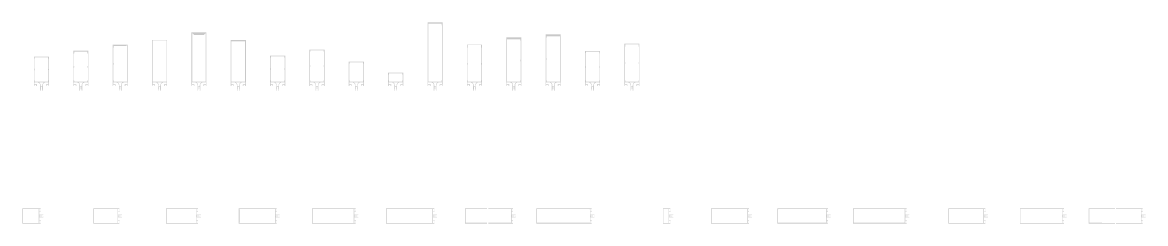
# Model space of a CAD drawing. Header units: millimetres. Extents: x -63 to 3646, y -445 to 220.
import ezdxf

# ---------------------------------------------------------------- set-up
doc = ezdxf.new("R2010")
doc.units = ezdxf.units.MM

# ---------------------------------------------------------------- blocks, each defined once
blk = doc.blocks.new('E50 M 02')
h = blk.add_hatch(color=252)
h.paths.add_polyline_path([(7.460634, 20.932338), (6.976048, 20.556766), (6.512937, 20.155012), (6.072714, 19.728302), (5.656723, 19.277937), (5.266231, 18.805291), (4.902431, 18.311806), (4.566432, 17.798988), (4.25926, 17.268401), (3.981851, 16.721663), (3.735051, 16.160443), (3.519614, 15.586453), (3.336198, 15.001444), (3.18536, 14.4072), (3.067562, 13.805535), (2.983163, 13.198283), (2.93242, 12.587298), (2.915489, 11.974443), (2.915489, 9.080859), (2.915049, 9.064617), (2.91373, 9.048423), (2.911537, 9.032324), (2.908475, 9.016367), (2.904554, 9.0006), (2.899785, 8.985068), (2.894182, 8.969817), (2.887762, 8.954892), (2.880543, 8.940336), (2.872546, 8.926192), (2.863796, 8.912502), (2.854317, 8.899306), (2.844138, 8.886643), (2.833288, 8.874549), (2.821799, 8.86306), (2.809705, 8.85221), (2.797041, 8.842031), (2.783845, 8.832552), (2.770155, 8.823801), (2.756011, 8.815805), (2.741456, 8.808586), (2.72653, 8.802166), (2.711279, 8.796563), (2.695747, 8.791794), (2.67998, 8.787872), (2.664024, 8.784811), (2.647925, 8.782617), (2.631731, 8.781299), (2.615489, 8.780859), (-2.584511, 8.780859), (-2.600212, 8.78127), (-2.61587, 8.782502), (-2.631441, 8.784552), (-2.646885, 8.787414), (-2.662157, 8.791081), (-2.677216, 8.795542), (-2.692021, 8.800784), (-2.706532, 8.806795), (-2.720708, 8.813557), (-2.734511, 8.821051), (-2.747903, 8.829257), (-2.760847, 8.838153), (-2.773307, 8.847715), (-2.78525, 8.857915), (-2.796643, 8.868727), (-2.807454, 8.880119), (-2.817655, 8.892062), (-2.827216, 8.904523), (-2.836112, 8.917467), (-2.844319, 8.930859), (-2.851813, 8.944661), (-2.858575, 8.958838), (-2.864585, 8.973348), (-2.869828, 8.988153), (-2.874289, 9.003213), (-2.877955, 9.018485), (-2.880818, 9.033928), (-2.882868, 9.0495), (-2.8841, 9.065158), (-2.884511, 9.080859), (-2.884511, 11.974443), (-2.901442, 12.587298), (-2.952185, 13.198283), (-3.036584, 13.805535), (-3.154382, 14.4072), (-3.30522, 15.001444), (-3.488637, 15.586453), (-3.704073, 16.160443), (-3.950873, 16.721663), (-4.228282, 17.268401), (-4.535454, 17.798988), (-4.871453, 18.311806), (-5.235253, 18.805291), (-5.625745, 19.277937), (-6.041736, 19.728302), (-6.481959, 20.155012), (-6.94507, 20.556766), (-7.429656, 20.932338), (-7.442326, 20.942139), (-7.454455, 20.952602), (-7.466008, 20.963698), (-7.476953, 20.975395), (-7.487257, 20.987659), (-7.496892, 21.000456), (-7.505831, 21.013749), (-7.514047, 21.0275), (-7.521517, 21.04167), (-7.528221, 21.056219), (-7.534138, 21.071104), (-7.539252, 21.086285), (-7.543549, 21.101716), (-7.547016, 21.117355), (-7.549643, 21.133157), (-7.551424, 21.149076), (-7.552351, 21.165068), (-7.552424, 21.181086), (-7.551642, 21.197086), (-7.550007, 21.213021), (-7.547524, 21.228846), (-7.5442, 21.244516), (-7.540043, 21.259986), (-7.535068, 21.275212), (-7.529286, 21.290151), (-7.522716, 21.30476), (-7.515374, 21.318997), (-7.507284, 21.332822), (-7.498467, 21.346196), (-7.488949, 21.35908), (-7.478756, 21.371438), (-7.467919, 21.383234), (-7.456467, 21.394435), (-7.444434, 21.405008), (-7.431854, 21.414924), (-7.418762, 21.424155), (-7.405197, 21.432674), (-7.391195, 21.440456), (-7.376799, 21.44748), (-7.362048, 21.453725), (-7.346985, 21.459175), (-7.331652, 21.463812), (-7.316094, 21.467625), (-7.300354, 21.470601), (-7.284478, 21.472733), (-7.268511, 21.474015), (-7.252498, 21.474443), (7.283476, 21.474443), (7.299489, 21.474015), (7.315456, 21.472733), (7.331332, 21.470601), (7.347072, 21.467625), (7.36263, 21.463812), (7.377963, 21.459175), (7.393026, 21.453725), (7.407777, 21.44748), (7.422173, 21.440456), (7.436174, 21.432674), (7.44974, 21.424155), (7.462832, 21.414924), (7.475412, 21.405008), (7.487445, 21.394435), (7.498897, 21.383234), (7.509734, 21.371438), (7.519927, 21.35908), (7.529445, 21.346196), (7.538262, 21.332822), (7.546352, 21.318997), (7.553693, 21.30476), (7.560264, 21.290151), (7.566046, 21.275212), (7.571021, 21.259986), (7.575177, 21.244516), (7.578502, 21.228846), (7.580985, 21.213021), (7.58262, 21.197086), (7.583402, 21.181086), (7.583329, 21.165068), (7.582402, 21.149076), (7.580621, 21.133157), (7.577994, 21.117355), (7.574527, 21.101716), (7.57023, 21.086285), (7.565116, 21.071104), (7.559199, 21.056219), (7.552495, 21.04167), (7.545025, 21.0275), (7.536809, 21.013749), (7.52787, 21.000456), (7.518235, 20.987659), (7.507931, 20.975395), (7.496986, 20.963698), (7.485433, 20.952602), (7.473304, 20.942139)])
h.paths.add_polyline_path([(23.2, 66.480859), (23, 66.480859), (22.945861, 66.479392), (22.891881, 66.474997), (22.838218, 66.467685), (22.78503, 66.457479), (22.732472, 66.444409), (22.680698, 66.428512), (22.629862, 66.409835), (22.580111, 66.388434), (22.531592, 66.364371), (22.484446, 66.337716), (22.438813, 66.308548), (22.394826, 66.276952), (22.352614, 66.243021), (22.312301, 66.206854), (22.274005, 66.168558), (22.237838, 66.128245), (22.203907, 66.086033), (22.172311, 66.042046), (22.143143, 65.996412), (22.116488, 65.949267), (22.092425, 65.900748), (22.071023, 65.850997), (22.052347, 65.80016), (22.03645, 65.748387), (22.023379, 65.695829), (22.013173, 65.642641), (22.005862, 65.588978), (22.001467, 65.534997), (22, 65.480859), (22, 62.480859), (22.001467, 62.42672), (22.005862, 62.37274), (22.013173, 62.319077), (22.023379, 62.265888), (22.03645, 62.21333), (22.052347, 62.161557), (22.071023, 62.11072), (22.092425, 62.060969), (22.116488, 62.01245), (22.143143, 61.965305), (22.172311, 61.919672), (22.203907, 61.875684), (22.237838, 61.833472), (22.274005, 61.793159), (22.312301, 61.754863), (22.352614, 61.718697), (22.394826, 61.684766), (22.438813, 61.65317), (22.484446, 61.624001), (22.531592, 61.597347), (22.580111, 61.573283), (22.629862, 61.551882), (22.680698, 61.533205), (22.732472, 61.517309), (22.78503, 61.504238), (22.838218, 61.494032), (22.891881, 61.486721), (22.945861, 61.482325), (23, 61.480859), (23.2, 61.480859), (23.2, 28.480859), (23, 28.480859), (22.947664, 28.479488), (22.895472, 28.47538), (22.843566, 28.468547), (22.792088, 28.459006), (22.741181, 28.446784), (22.690983, 28.431915), (22.641632, 28.414439), (22.593263, 28.394404), (22.54601, 28.371865), (22.5, 28.346884), (22.455361, 28.319529), (22.412215, 28.289876), (22.37068, 28.258005), (22.330869, 28.224003), (22.292893, 28.187965), (22.256855, 28.149989), (22.222854, 28.110179), (22.190983, 28.068644), (22.161329, 28.025498), (22.133975, 27.980859), (22.108993, 27.934849), (22.086455, 27.887595), (22.06642, 27.839227), (22.048943, 27.789876), (22.034074, 27.739678), (22.021852, 27.68877), (22.012312, 27.637293), (22.005478, 27.585387), (22.00137, 27.533195), (22, 27.480859), (22, 23.480859), (-22, 23.480859), (-22, 27.480859), (-22.001467, 27.534997), (-22.005862, 27.588978), (-22.013173, 27.642641), (-22.023379, 27.695829), (-22.03645, 27.748387), (-22.052347, 27.80016), (-22.071023, 27.850997), (-22.092425, 27.900748), (-22.116488, 27.949267), (-22.143143, 27.996412), (-22.172311, 28.042046), (-22.203907, 28.086033), (-22.237838, 28.128245), (-22.274005, 28.168558), (-22.312301, 28.206854), (-22.352614, 28.243021), (-22.394826, 28.276952), (-22.438813, 28.308548), (-22.484446, 28.337716), (-22.531592, 28.364371), (-22.580111, 28.388434), (-22.629862, 28.409835), (-22.680698, 28.428512), (-22.732472, 28.444409), (-22.78503, 28.457479), (-22.838218, 28.467685), (-22.891881, 28.474997), (-22.945861, 28.479392), (-23, 28.480859), (-23.2, 28.480859), (-23.2, 61.480859), (-23, 61.480859), (-22.945861, 61.482325), (-22.891881, 61.486721), (-22.838218, 61.494032), (-22.78503, 61.504238), (-22.732472, 61.517309), (-22.680698, 61.533205), (-22.629862, 61.551882), (-22.580111, 61.573283), (-22.531592, 61.597347), (-22.484446, 61.624001), (-22.438813, 61.65317), (-22.394826, 61.684766), (-22.352614, 61.718697), (-22.312301, 61.754863), (-22.274005, 61.793159), (-22.237838, 61.833472), (-22.203907, 61.875684), (-22.172311, 61.919672), (-22.143143, 61.965305), (-22.116488, 62.01245), (-22.092425, 62.060969), (-22.071023, 62.11072), (-22.052347, 62.161557), (-22.03645, 62.21333), (-22.023379, 62.265888), (-22.013173, 62.319077), (-22.005862, 62.37274), (-22.001467, 62.42672), (-22, 62.480859), (-22, 65.480859), (-22.001467, 65.534997), (-22.005862, 65.588978), (-22.013173, 65.642641), (-22.023379, 65.695829), (-22.03645, 65.748387), (-22.052347, 65.80016), (-22.071023, 65.850997), (-22.092425, 65.900748), (-22.116488, 65.949267), (-22.143143, 65.996412), (-22.172311, 66.042046), (-22.203907, 66.086033), (-22.237838, 66.128245), (-22.274005, 66.168558), (-22.312301, 66.206854), (-22.352614, 66.243021), (-22.394826, 66.276952), (-22.438813, 66.308548), (-22.484446, 66.337716), (-22.531592, 66.364371), (-22.580111, 66.388434), (-22.629862, 66.409835), (-22.680698, 66.428512), (-22.732472, 66.444409), (-22.78503, 66.457479), (-22.838218, 66.467685), (-22.891881, 66.474997), (-22.945861, 66.479392), (-23, 66.480859), (-23.2, 66.480859), (-23.2, 99.480859), (-23, 99.480859), (-22.945861, 99.482325), (-22.891881, 99.486721), (-22.838218, 99.494032), (-22.78503, 99.504238), (-22.732472, 99.517309), (-22.680698, 99.533205), (-22.629862, 99.551882), (-22.580111, 99.573283), (-22.531592, 99.597347), (-22.484446, 99.624001), (-22.438813, 99.65317), (-22.394826, 99.684766), (-22.352614, 99.718697), (-22.312301, 99.754863), (-22.274005, 99.793159), (-22.237838, 99.833472), (-22.203907, 99.875684), (-22.172311, 99.919672), (-22.143143, 99.965305), (-22.116488, 100.01245), (-22.092425, 100.060969), (-22.071023, 100.11072), (-22.052347, 100.161557), (-22.03645, 100.21333), (-22.023379, 100.265888), (-22.013173, 100.319077), (-22.005862, 100.37274), (-22.001467, 100.42672), (-22, 100.480859), (-22, 104.480859), (22, 104.480859), (22, 100.480859), (22.001467, 100.42672), (22.005862, 100.37274), (22.013173, 100.319077), (22.023379, 100.265888), (22.03645, 100.21333), (22.052347, 100.161557), (22.071023, 100.11072), (22.092425, 100.060969), (22.116488, 100.01245), (22.143143, 99.965305), (22.172311, 99.919672), (22.203907, 99.875684), (22.237838, 99.833472), (22.274005, 99.793159), (22.312301, 99.754863), (22.352614, 99.718697), (22.394826, 99.684766), (22.438813, 99.65317), (22.484446, 99.624001), (22.531592, 99.597347), (22.580111, 99.573283), (22.629862, 99.551882), (22.680698, 99.533205), (22.732472, 99.517309), (22.78503, 99.504238), (22.838218, 99.494032), (22.891881, 99.486721), (22.945861, 99.482325), (23, 99.480859), (23.2, 99.480859)])
h.paths.add_polyline_path([(4.5, -0.019141), (4.5, 11.980859), (4.513516, 12.481476), (4.553352, 12.980688), (4.619397, 13.477114), (4.711468, 13.969377), (4.82931, 14.456114), (4.972598, 14.935978), (5.140933, 15.407638), (5.33385, 15.869788), (5.550814, 16.321149), (5.791225, 16.76047), (6.054416, 17.186534), (6.339659, 17.598161), (6.646163, 17.994211), (6.973079, 18.373586), (7.319502, 18.735237), (7.684473, 19.078161), (8.06698, 19.401408), (8.465963, 19.704083), (8.880318, 19.985348), (9.308898, 20.244423), (9.750514, 20.480591), (10.203943, 20.693198), (10.667931, 20.881655), (11.14119, 21.045439), (11.622411, 21.184098), (12.110261, 21.297247), (12.603388, 21.384573), (13.100427, 21.445833), (13.6, 21.480859), (22.2, 21.480859), (22.254139, 21.479392), (22.308119, 21.474997), (22.361782, 21.467685), (22.41497, 21.457479), (22.467528, 21.444409), (22.519302, 21.428512), (22.570138, 21.409835), (22.619889, 21.388434), (22.668408, 21.364371), (22.715554, 21.337716), (22.761187, 21.308548), (22.805174, 21.276952), (22.847386, 21.243021), (22.887699, 21.206854), (22.925995, 21.168558), (22.962162, 21.128245), (22.996093, 21.086033), (23.027689, 21.042046), (23.056857, 20.996412), (23.083512, 20.949267), (23.107575, 20.900748), (23.128977, 20.850997), (23.147653, 20.80016), (23.16355, 20.748387), (23.176621, 20.695829), (23.186827, 20.642641), (23.194138, 20.588978), (23.198533, 20.534997), (23.2, 20.480859), (23.2, 16.580859), (23.198533, 16.52672), (23.194138, 16.47274), (23.186827, 16.419077), (23.176621, 16.365888), (23.16355, 16.31333), (23.147653, 16.261557), (23.128977, 16.21072), (23.107575, 16.160969), (23.083512, 16.11245), (23.056857, 16.065305), (23.027689, 16.019672), (22.996093, 15.975684), (22.962162, 15.933472), (22.925995, 15.893159), (22.887699, 15.854863), (22.847386, 15.818697), (22.805174, 15.784766), (22.761187, 15.75317), (22.715554, 15.724001), (22.668408, 15.697347), (22.619889, 15.673283), (22.570138, 15.651882), (22.519302, 15.633205), (22.467528, 15.617309), (22.41497, 15.604238), (22.361782, 15.594032), (22.308119, 15.586721), (22.254139, 15.582325), (22.2, 15.580859), (16.6, 15.580859), (16.513378, 15.578512), (16.42701, 15.571479), (16.341149, 15.559781), (16.256047, 15.543451), (16.171955, 15.522539), (16.089118, 15.497104), (16.007779, 15.467221), (15.928177, 15.432979), (15.850546, 15.394478), (15.775114, 15.35183), (15.702101, 15.305161), (15.631721, 15.254607), (15.564182, 15.200318), (15.499681, 15.142451), (15.438407, 15.081178), (15.380541, 15.016677), (15.326251, 14.949137), (15.275698, 14.878758), (15.229029, 14.805745), (15.186381, 14.730312), (15.147879, 14.652681), (15.113637, 14.57308), (15.083755, 14.491741), (15.05832, 14.408904), (15.037407, 14.324811), (15.021078, 14.23971), (15.009379, 14.153849), (15.002347, 14.067481), (15, 13.980859), (15, 10.780859), (15.001467, 10.72672), (15.005862, 10.67274), (15.013173, 10.619077), (15.023379, 10.565888), (15.03645, 10.51333), (15.052347, 10.461557), (15.071023, 10.41072), (15.092425, 10.360969), (15.116488, 10.31245), (15.143143, 10.265305), (15.172311, 10.219672), (15.203907, 10.175684), (15.237838, 10.133472), (15.274005, 10.093159), (15.312301, 10.054863), (15.352614, 10.018697), (15.394826, 9.984766), (15.438813, 9.95317), (15.484446, 9.924001), (15.531592, 9.897347), (15.580111, 9.873283), (15.629862, 9.851882), (15.680698, 9.833205), (15.732472, 9.817309), (15.78503, 9.804238), (15.838218, 9.794032), (15.891881, 9.786721), (15.945861, 9.782325), (16, 9.780859), (17, 9.780859), (17.054139, 9.782325), (17.108119, 9.786721), (17.161782, 9.794032), (17.21497, 9.804238), (17.267528, 9.817309), (17.319302, 9.833205), (17.370138, 9.851882), (17.419889, 9.873283), (17.468408, 9.897347), (17.515554, 9.924001), (17.561187, 9.95317), (17.605174, 9.984766), (17.647386, 10.018697), (17.687699, 10.054863), (17.725995, 10.093159), (17.762162, 10.133472), (17.796093, 10.175684), (17.827689, 10.219672), (17.856857, 10.265305), (17.883512, 10.31245), (17.907575, 10.360969), (17.928977, 10.41072), (17.947653, 10.461557), (17.96355, 10.51333), (17.976621, 10.565888), (17.986827, 10.619077), (17.994138, 10.67274), (17.998533, 10.72672), (18, 10.780859), (18, 10.980859), (16.5, 10.980859), (16.5, 13.980859), (19.7, 13.980859), (20, 14.280859), (20.3, 13.980859), (23.5, 13.980859), (23.5, 10.980859), (22, 10.980859), (22, 10.780859), (22.001467, 10.72672), (22.005862, 10.67274), (22.013173, 10.619077), (22.023379, 10.565888), (22.03645, 10.51333), (22.052347, 10.461557), (22.071023, 10.41072), (22.092425, 10.360969), (22.116488, 10.31245), (22.143143, 10.265305), (22.172311, 10.219672), (22.203907, 10.175684), (22.237838, 10.133472), (22.274005, 10.093159), (22.312301, 10.054863), (22.352614, 10.018697), (22.394826, 9.984766), (22.438813, 9.95317), (22.484446, 9.924001), (22.531592, 9.897347), (22.580111, 9.873283), (22.629862, 9.851882), (22.680698, 9.833205), (22.732472, 9.817309), (22.78503, 9.804238), (22.838218, 9.794032), (22.891881, 9.786721), (22.945861, 9.782325), (23, 9.780859), (24.7, 9.780859), (24.715701, 9.78127), (24.731359, 9.782502), (24.74693, 9.784552), (24.762374, 9.787414), (24.777646, 9.791081), (24.792705, 9.795542), (24.80751, 9.800784), (24.822021, 9.806795), (24.836197, 9.813557), (24.85, 9.821051), (24.863392, 9.829257), (24.876336, 9.838153), (24.888796, 9.847715), (24.900739, 9.857915), (24.912132, 9.868727), (24.922943, 9.880119), (24.933144, 9.892062), (24.942705, 9.904523), (24.951601, 9.917467), (24.959808, 9.930859), (24.967302, 9.944661), (24.974064, 9.958838), (24.980074, 9.973348), (24.985317, 9.988153), (24.989778, 10.003213), (24.993444, 10.018485), (24.996307, 10.033928), (24.998357, 10.0495), (24.999589, 10.065158), (25, 10.080859), (25, 106.180859), (24.99956, 106.1971), (24.998241, 106.213294), (24.996048, 106.229393), (24.992986, 106.24535), (24.989065, 106.261117), (24.984296, 106.276649), (24.978693, 106.2919), (24.972273, 106.306825), (24.965054, 106.321381), (24.957057, 106.335525), (24.948307, 106.349215), (24.938828, 106.362411), (24.928649, 106.375074), (24.917799, 106.387168), (24.90631, 106.398657), (24.894216, 106.409507), (24.881552, 106.419686), (24.868356, 106.429165), (24.854666, 106.437916), (24.840523, 106.445912), (24.825967, 106.453131), (24.811041, 106.459552), (24.79579, 106.465155), (24.780259, 106.469924), (24.764491, 106.473845), (24.748535, 106.476907), (24.732436, 106.4791), (24.716242, 106.480419), (24.7, 106.480859), (-24.7, 106.480859), (-24.716242, 106.480419), (-24.732436, 106.4791), (-24.748535, 106.476907), (-24.764491, 106.473845), (-24.780259, 106.469924), (-24.79579, 106.465155), (-24.811041, 106.459552), (-24.825967, 106.453131), (-24.840523, 106.445912), (-24.854666, 106.437916), (-24.868356, 106.429165), (-24.881552, 106.419686), (-24.894216, 106.409507), (-24.90631, 106.398657), (-24.917799, 106.387168), (-24.928649, 106.375074), (-24.938828, 106.362411), (-24.948307, 106.349215), (-24.957057, 106.335525), (-24.965054, 106.321381), (-24.972273, 106.306825), (-24.978693, 106.2919), (-24.984296, 106.276649), (-24.989065, 106.261117), (-24.992986, 106.24535), (-24.996048, 106.229393), (-24.998241, 106.213294), (-24.99956, 106.1971), (-25, 106.180859), (-25, 10.080859), (-24.99956, 10.064617), (-24.998241, 10.048423), (-24.996048, 10.032324), (-24.992986, 10.016367), (-24.989065, 10.0006), (-24.984296, 9.985068), (-24.978693, 9.969817), (-24.972273, 9.954892), (-24.965054, 9.940336), (-24.957057, 9.926192), (-24.948307, 9.912502), (-24.938828, 9.899306), (-24.928649, 9.886643), (-24.917799, 9.874549), (-24.90631, 9.86306), (-24.894216, 9.85221), (-24.881552, 9.842031), (-24.868356, 9.832552), (-24.854666, 9.823801), (-24.840523, 9.815805), (-24.825967, 9.808586), (-24.811041, 9.802166), (-24.79579, 9.796563), (-24.780259, 9.791794), (-24.764491, 9.787872), (-24.748535, 9.784811), (-24.732436, 9.782617), (-24.716242, 9.781299), (-24.7, 9.780859), (-23, 9.780859), (-22.945861, 9.782325), (-22.891881, 9.786721), (-22.838218, 9.794032), (-22.78503, 9.804238), (-22.732472, 9.817309), (-22.680698, 9.833205), (-22.629862, 9.851882), (-22.580111, 9.873283), (-22.531592, 9.897347), (-22.484446, 9.924001), (-22.438813, 9.95317), (-22.394826, 9.984766), (-22.352614, 10.018697), (-22.312301, 10.054863), (-22.274005, 10.093159), (-22.237838, 10.133472), (-22.203907, 10.175684), (-22.172311, 10.219672), (-22.143143, 10.265305), (-22.116488, 10.31245), (-22.092425, 10.360969), (-22.071023, 10.41072), (-22.052347, 10.461557), (-22.03645, 10.51333), (-22.023379, 10.565888), (-22.013173, 10.619077), (-22.005862, 10.67274), (-22.001467, 10.72672), (-22, 10.780859), (-22, 10.980859), (-23.5, 10.980859), (-23.5, 13.980859), (-20.3, 13.980859), (-20, 14.280859), (-19.7, 13.980859), (-16.5, 13.980859), (-16.5, 10.980859), (-18, 10.980859), (-18, 10.780859), (-17.998533, 10.72672), (-17.994138, 10.67274), (-17.986827, 10.619077), (-17.976621, 10.565888), (-17.96355, 10.51333), (-17.947653, 10.461557), (-17.928977, 10.41072), (-17.907575, 10.360969), (-17.883512, 10.31245), (-17.856857, 10.265305), (-17.827689, 10.219672), (-17.796093, 10.175684), (-17.762162, 10.133472), (-17.725995, 10.093159), (-17.687699, 10.054863), (-17.647386, 10.018697), (-17.605174, 9.984766), (-17.561187, 9.95317), (-17.515554, 9.924001), (-17.468408, 9.897347), (-17.419889, 9.873283), (-17.370138, 9.851882), (-17.319302, 9.833205), (-17.267528, 9.817309), (-17.21497, 9.804238), (-17.161782, 9.794032), (-17.108119, 9.786721), (-17.054139, 9.782325), (-17, 9.780859), (-16, 9.780859), (-15.945861, 9.782325), (-15.891881, 9.786721), (-15.838218, 9.794032), (-15.78503, 9.804238), (-15.732472, 9.817309), (-15.680698, 9.833205), (-15.629862, 9.851882), (-15.580111, 9.873283), (-15.531592, 9.897347), (-15.484446, 9.924001), (-15.438813, 9.95317), (-15.394826, 9.984766), (-15.352614, 10.018697), (-15.312301, 10.054863), (-15.274005, 10.093159), (-15.237838, 10.133472), (-15.203907, 10.175684), (-15.172311, 10.219672), (-15.143143, 10.265305), (-15.116488, 10.31245), (-15.092425, 10.360969), (-15.071023, 10.41072), (-15.052347, 10.461557), (-15.03645, 10.51333), (-15.023379, 10.565888), (-15.013173, 10.619077), (-15.005862, 10.67274), (-15.001467, 10.72672), (-15, 10.780859), (-15, 13.980859), (-15.002347, 14.067481), (-15.009379, 14.153849), (-15.021078, 14.23971), (-15.037407, 14.324811), (-15.05832, 14.408904), (-15.083755, 14.491741), (-15.113637, 14.57308), (-15.147879, 14.652681), (-15.186381, 14.730312), (-15.229029, 14.805745), (-15.275698, 14.878758), (-15.326251, 14.949137), (-15.380541, 15.016677), (-15.438407, 15.081178), (-15.499681, 15.142451), (-15.564182, 15.200318), (-15.631721, 15.254607), (-15.702101, 15.305161), (-15.775114, 15.35183), (-15.850546, 15.394478), (-15.928177, 15.432979), (-16.007779, 15.467221), (-16.089118, 15.497104), (-16.171955, 15.522539), (-16.256047, 15.543451), (-16.341149, 15.559781), (-16.42701, 15.571479), (-16.513378, 15.578512), (-16.6, 15.580859), (-22.2, 15.580859), (-22.254139, 15.582325), (-22.308119, 15.586721), (-22.361782, 15.594032), (-22.41497, 15.604238), (-22.467528, 15.617309), (-22.519302, 15.633205), (-22.570138, 15.651882), (-22.619889, 15.673283), (-22.668408, 15.697347), (-22.715554, 15.724001), (-22.761187, 15.75317), (-22.805174, 15.784766), (-22.847386, 15.818697), (-22.887699, 15.854863), (-22.925995, 15.893159), (-22.962162, 15.933472), (-22.996093, 15.975684), (-23.027689, 16.019672), (-23.056857, 16.065305), (-23.083512, 16.11245), (-23.107575, 16.160969), (-23.128977, 16.21072), (-23.147653, 16.261557), (-23.16355, 16.31333), (-23.176621, 16.365888), (-23.186827, 16.419077), (-23.194138, 16.47274), (-23.198533, 16.52672), (-23.2, 16.580859), (-23.2, 20.480859), (-23.198533, 20.534997), (-23.194138, 20.588978), (-23.186827, 20.642641), (-23.176621, 20.695829), (-23.16355, 20.748387), (-23.147653, 20.80016), (-23.128977, 20.850997), (-23.107575, 20.900748), (-23.083512, 20.949267), (-23.056857, 20.996412), (-23.027689, 21.042046), (-22.996093, 21.086033), (-22.962162, 21.128245), (-22.925995, 21.168558), (-22.887699, 21.206854), (-22.847386, 21.243021), (-22.805174, 21.276952), (-22.761187, 21.308548), (-22.715554, 21.337716), (-22.668408, 21.364371), (-22.619889, 21.388434), (-22.570138, 21.409835), (-22.519302, 21.428512), (-22.467528, 21.444409), (-22.41497, 21.457479), (-22.361782, 21.467685), (-22.308119, 21.474997), (-22.254139, 21.479392), (-22.2, 21.480859), (-13.569022, 21.480859), (-13.060599, 21.444974), (-12.554826, 21.381917), (-12.053155, 21.291869), (-11.557026, 21.175089), (-11.067861, 21.031911), (-10.587065, 20.862746), (-10.116016, 20.668079), (-9.656066, 20.44847), (-9.208535, 20.204548), (-8.774707, 19.937012), (-8.355826, 19.646632), (-7.953095, 19.334238), (-7.567668, 19.000729), (-7.200652, 18.647061), (-6.8531, 18.274248), (-6.526008, 17.88336), (-6.220316, 17.47552), (-5.9369, 17.051895), (-5.676573, 16.613704), (-5.440083, 16.162201), (-5.228108, 15.698684), (-5.041255, 15.224481), (-4.880062, 14.740953), (-4.744991, 14.249488), (-4.636428, 13.751496), (-4.554687, 13.248405), (-4.5, 12.74166), (-4.5, -0.019141), (-4.2, -0.319141), (-4.5, -0.619141), (-4.5, -5.860306), (-4.499267, -5.887376), (-4.497069, -5.914366), (-4.493413, -5.941197), (-4.48831, -5.967791), (-4.481775, -5.99407), (-4.473827, -6.019957), (-4.464488, -6.045375), (-4.453788, -6.070251), (-4.441756, -6.09451), (-4.428429, -6.118083), (-4.413844, -6.1409), (-4.398047, -6.162893), (-4.381081, -6.183999), (-4.362998, -6.204156), (-4.34385, -6.223304), (-4.323693, -6.241387), (-4.302587, -6.258353), (-4.280594, -6.274151), (-4.257777, -6.288735), (-4.234204, -6.302062), (-4.209945, -6.314094), (-4.185069, -6.324794), (-4.159651, -6.334133), (-4.133764, -6.342081), (-4.107485, -6.348616), (-4.080891, -6.353719), (-4.05406, -6.357375), (-4.027069, -6.359573), (-4, -6.360306), (-3.707107, -6.360306), (-3.679072, -6.35952), (-3.651125, -6.357162), (-3.623354, -6.353242), (-3.595846, -6.34777), (-3.568689, -6.340765), (-3.541967, -6.332248), (-3.515765, -6.322246), (-3.490165, -6.310791), (-3.465247, -6.297918), (-3.441091, -6.283668), (-3.417771, -6.268087), (-3.395362, -6.251222), (-3.373933, -6.233127), (-3.353553, -6.21386), (-2.646447, -5.506753), (-2.627179, -5.486373), (-2.609084, -5.464944), (-2.59222, -5.442535), (-2.576638, -5.419215), (-2.562388, -5.395059), (-2.549516, -5.370141), (-2.53806, -5.344541), (-2.528058, -5.318339), (-2.519541, -5.291617), (-2.512536, -5.26446), (-2.507064, -5.236952), (-2.503144, -5.209182), (-2.500787, -5.181235), (-2.5, -5.153199), (-2.5, -4.360306), (-2.8, -4.360306), (-2.815701, -4.359895), (-2.831359, -4.358663), (-2.84693, -4.356613), (-2.862374, -4.35375), (-2.877646, -4.350084), (-2.892705, -4.345623), (-2.90751, -4.34038), (-2.922021, -4.33437), (-2.936197, -4.327608), (-2.95, -4.320114), (-2.963392, -4.311907), (-2.976336, -4.303011), (-2.988796, -4.29345), (-3.000739, -4.28325), (-3.012132, -4.272438), (-3.022943, -4.261045), (-3.033144, -4.249102), (-3.042705, -4.236642), (-3.051601, -4.223698), (-3.059808, -4.210306), (-3.067302, -4.196503), (-3.074064, -4.182327), (-3.080074, -4.167817), (-3.085317, -4.153011), (-3.089778, -4.137952), (-3.093444, -4.12268), (-3.096307, -4.107236), (-3.098357, -4.091665), (-3.099589, -4.076007), (-3.1, -4.060306), (-3.1, -2.281238), (-3.099546, -2.264734), (-3.098184, -2.248279), (-3.095919, -2.231925), (-3.092758, -2.215719), (-3.08871, -2.199713), (-3.083788, -2.183953), (-3.078006, -2.168488), (-3.071382, -2.153364), (-3.063936, -2.138628), (-3.055691, -2.124323), (-3.046671, -2.110494), (-3.036904, -2.097182), (-3.026419, -2.084428), (-3.015249, -2.072269), (-3.003427, -2.060744), (-2.990988, -2.049886), (-2.977971, -2.03973), (-2.964415, -2.030304), (-2, -1.398406), (-2, -1.009141), (-2.5, -0.719141), (-2, -0.429141), (-2, 0.790859), (-2.5, 1.080859), (-2, 1.370859), (-2, 2.590859), (-2.5, 2.880859), (-2, 3.170859), (-2, 4.390859), (-2.5, 4.680859), (-2, 4.970859), (-2, 5.776386), (0.086207, 6.980859), (2.5, 5.580859), (2, 5.290859), (2, 4.070859), (2.5, 3.780859), (2, 3.490859), (2, 2.270859), (2.5, 1.980859), (2, 1.690859), (2, 0.460859), (2.5, 0.180859), (2, -0.109141), (2, -1.398406), (3.1, -2.119141), (3.1, -4.060306), (3.09956, -4.076548), (3.098241, -4.092742), (3.096048, -4.108841), (3.092986, -4.124797), (3.089065, -4.140565), (3.084296, -4.156097), (3.078693, -4.171348), (3.072273, -4.186273), (3.065054, -4.200829), (3.057057, -4.214972), (3.048307, -4.228662), (3.038828, -4.241858), (3.028649, -4.254522), (3.017799, -4.266616), (3.00631, -4.278105), (2.994216, -4.288955), (2.981552, -4.299134), (2.968356, -4.308613), (2.954666, -4.317363), (2.940523, -4.32536), (2.925967, -4.332579), (2.911041, -4.338999), (2.89579, -4.344602), (2.880259, -4.349371), (2.864491, -4.353292), (2.848535, -4.356354), (2.832436, -4.358548), (2.816242, -4.359866), (2.8, -4.360306), (2.5, -4.360306), (2.5, -5.153199), (2.500787, -5.181235), (2.503144, -5.209182), (2.507064, -5.236952), (2.512536, -5.26446), (2.519541, -5.291617), (2.528058, -5.318339), (2.53806, -5.344541), (2.549516, -5.370141), (2.562388, -5.395059), (2.576638, -5.419215), (2.59222, -5.442535), (2.609084, -5.464944), (2.627179, -5.486373), (2.646447, -5.506753), (3.353553, -6.21386), (3.372541, -6.231879), (3.392447, -6.248879), (3.413214, -6.264815), (3.434787, -6.279641), (3.457107, -6.293319), (3.480112, -6.305809), (3.503738, -6.317079), (3.527923, -6.327096), (3.552598, -6.335834), (3.577697, -6.343269), (3.603151, -6.34938), (3.62889, -6.35415), (3.654843, -6.357567), (3.680939, -6.359621), (3.707107, -6.360306), (4, -6.360306), (4.026168, -6.359621), (4.052264, -6.357567), (4.078217, -6.35415), (4.103956, -6.34938), (4.12941, -6.343269), (4.154508, -6.335834), (4.179184, -6.327096), (4.203368, -6.317079), (4.226995, -6.305809), (4.25, -6.293319), (4.27232, -6.279641), (4.293893, -6.264815), (4.31466, -6.248879), (4.334565, -6.231879), (4.353553, -6.21386), (4.371572, -6.194871), (4.388573, -6.174966), (4.404508, -6.154199), (4.419335, -6.132626), (4.433013, -6.110306), (4.445503, -6.087301), (4.456773, -6.063674), (4.46679, -6.03949), (4.475528, -6.014815), (4.482963, -5.989716), (4.489074, -5.964262), (4.493844, -5.938523), (4.497261, -5.91257), (4.499315, -5.886474), (4.5, -5.860306), (4.5, -0.619141), (4.2, -0.319141)])
blk = doc.blocks.new('E50 M 03')
h = blk.add_hatch(color=252)
h.paths.add_polyline_path([(25, 126.180794), (24.99956, 126.197036), (24.998241, 126.21323), (24.996048, 126.229328), (24.992986, 126.245285), (24.989065, 126.261052), (24.984296, 126.276584), (24.978693, 126.291835), (24.972273, 126.306761), (24.965054, 126.321316), (24.957057, 126.33546), (24.948307, 126.34915), (24.938828, 126.362346), (24.928649, 126.37501), (24.917799, 126.387104), (24.90631, 126.398593), (24.894216, 126.409442), (24.881552, 126.419622), (24.868356, 126.429101), (24.854666, 126.437851), (24.840523, 126.445847), (24.825967, 126.453066), (24.811041, 126.459487), (24.79579, 126.46509), (24.780259, 126.469859), (24.764491, 126.47378), (24.748535, 126.476842), (24.732436, 126.479035), (24.716242, 126.480354), (24.7, 126.480794), (-24.7, 126.480794), (-24.716242, 126.480354), (-24.732436, 126.479035), (-24.748535, 126.476842), (-24.764491, 126.47378), (-24.780259, 126.469859), (-24.79579, 126.46509), (-24.811041, 126.459487), (-24.825967, 126.453066), (-24.840523, 126.445847), (-24.854666, 126.437851), (-24.868356, 126.429101), (-24.881552, 126.419622), (-24.894216, 126.409442), (-24.90631, 126.398593), (-24.917799, 126.387104), (-24.928649, 126.37501), (-24.938828, 126.362346), (-24.948307, 126.34915), (-24.957057, 126.33546), (-24.965054, 126.321316), (-24.972273, 126.306761), (-24.978693, 126.291835), (-24.984296, 126.276584), (-24.989065, 126.261052), (-24.992986, 126.245285), (-24.996048, 126.229328), (-24.998241, 126.21323), (-24.99956, 126.197036), (-25, 126.180794), (-25, 10.080794), (-24.999589, 10.065093), (-24.998357, 10.049435), (-24.996307, 10.033864), (-24.993444, 10.01842), (-24.989778, 10.003148), (-24.985317, 9.988089), (-24.980074, 9.973283), (-24.974064, 9.958773), (-24.967302, 9.944597), (-24.959808, 9.930794), (-24.951601, 9.917402), (-24.942705, 9.904458), (-24.933144, 9.891998), (-24.922943, 9.880055), (-24.912132, 9.868662), (-24.900739, 9.85785), (-24.888796, 9.84765), (-24.876336, 9.838089), (-24.863392, 9.829193), (-24.85, 9.820986), (-24.836197, 9.813492), (-24.822021, 9.80673), (-24.80751, 9.80072), (-24.792705, 9.795477), (-24.777646, 9.791016), (-24.762374, 9.78735), (-24.74693, 9.784487), (-24.731359, 9.782437), (-24.715701, 9.781205), (-24.7, 9.780794), (-23, 9.780794), (-22.945861, 9.78226), (-22.891881, 9.786656), (-22.838218, 9.793967), (-22.78503, 9.804173), (-22.732472, 9.817244), (-22.680698, 9.833141), (-22.629862, 9.851817), (-22.580111, 9.873218), (-22.531592, 9.897282), (-22.484446, 9.923937), (-22.438813, 9.953105), (-22.394826, 9.984701), (-22.352614, 10.018632), (-22.312301, 10.054798), (-22.274005, 10.093094), (-22.237838, 10.133408), (-22.203907, 10.17562), (-22.172311, 10.219607), (-22.143143, 10.26524), (-22.116488, 10.312385), (-22.092425, 10.360905), (-22.071023, 10.410656), (-22.052347, 10.461492), (-22.03645, 10.513266), (-22.023379, 10.565823), (-22.013173, 10.619012), (-22.005862, 10.672675), (-22.001467, 10.726655), (-22, 10.780794), (-22.000293, 10.791622), (-22.001172, 10.802418), (-22.002635, 10.81315), (-22.004676, 10.823788), (-22.00729, 10.8343), (-22.010469, 10.844654), (-22.014205, 10.854821), (-22.018485, 10.864772), (-22.023298, 10.874476), (-22.028629, 10.883905), (-22.034462, 10.893031), (-22.040781, 10.901829), (-22.047568, 10.910271), (-22.054801, 10.918334), (-22.06246, 10.925993), (-22.070523, 10.933226), (-22.078965, 10.940012), (-22.087763, 10.946332), (-22.096889, 10.952165), (-22.106318, 10.957496), (-22.116022, 10.962309), (-22.125972, 10.966589), (-22.13614, 10.970325), (-22.146494, 10.973504), (-22.157006, 10.976118), (-22.167644, 10.978159), (-22.178376, 10.979621), (-22.189172, 10.980501), (-22.2, 10.980794), (-23.5, 10.980794), (-23.5, 13.980794), (-20.3, 13.980794), (-20, 14.280794), (-19.7, 13.980794), (-16.5, 13.980794), (-16.5, 10.980794), (-17.8, 10.980794), (-17.810828, 10.980501), (-17.821624, 10.979621), (-17.832356, 10.978159), (-17.842994, 10.976118), (-17.853506, 10.973504), (-17.86386, 10.970325), (-17.874028, 10.966589), (-17.883978, 10.962309), (-17.893682, 10.957496), (-17.903111, 10.952165), (-17.912237, 10.946332), (-17.921035, 10.940012), (-17.929477, 10.933226), (-17.93754, 10.925993), (-17.945199, 10.918334), (-17.952432, 10.910271), (-17.959219, 10.901829), (-17.965538, 10.893031), (-17.971371, 10.883905), (-17.976702, 10.874476), (-17.981515, 10.864772), (-17.985795, 10.854821), (-17.989531, 10.844654), (-17.99271, 10.8343), (-17.995324, 10.823788), (-17.997365, 10.81315), (-17.998828, 10.802418), (-17.999707, 10.791622), (-18, 10.780794), (-17.998533, 10.726655), (-17.994138, 10.672675), (-17.986827, 10.619012), (-17.976621, 10.565823), (-17.96355, 10.513266), (-17.947653, 10.461492), (-17.928977, 10.410656), (-17.907575, 10.360905), (-17.883512, 10.312385), (-17.856857, 10.26524), (-17.827689, 10.219607), (-17.796093, 10.17562), (-17.762162, 10.133408), (-17.725995, 10.093094), (-17.687699, 10.054798), (-17.647386, 10.018632), (-17.605174, 9.984701), (-17.561187, 9.953105), (-17.515554, 9.923937), (-17.468408, 9.897282), (-17.419889, 9.873218), (-17.370138, 9.851817), (-17.319302, 9.833141), (-17.267528, 9.817244), (-17.21497, 9.804173), (-17.161782, 9.793967), (-17.108119, 9.786656), (-17.054139, 9.78226), (-17, 9.780794), (-16, 9.780794), (-15.945861, 9.78226), (-15.891881, 9.786656), (-15.838218, 9.793967), (-15.78503, 9.804173), (-15.732472, 9.817244), (-15.680698, 9.833141), (-15.629862, 9.851817), (-15.580111, 9.873218), (-15.531592, 9.897282), (-15.484446, 9.923937), (-15.438813, 9.953105), (-15.394826, 9.984701), (-15.352614, 10.018632), (-15.312301, 10.054798), (-15.274005, 10.093094), (-15.237838, 10.133408), (-15.203907, 10.17562), (-15.172311, 10.219607), (-15.143143, 10.26524), (-15.116488, 10.312385), (-15.092425, 10.360905), (-15.071023, 10.410656), (-15.052347, 10.461492), (-15.03645, 10.513266), (-15.023379, 10.565823), (-15.013173, 10.619012), (-15.005862, 10.672675), (-15.001467, 10.726655), (-15, 10.780794), (-15, 13.980794), (-15.002193, 14.064531), (-15.008765, 14.148039), (-15.019699, 14.231089), (-15.034964, 14.313453), (-15.054519, 14.394904), (-15.07831, 14.475221), (-15.106271, 14.554183), (-15.138327, 14.631572), (-15.17439, 14.707179), (-15.214359, 14.780794), (-15.258127, 14.852216), (-15.305573, 14.92125), (-15.356566, 14.987706), (-15.410968, 15.051403), (-15.468629, 15.112165), (-15.529391, 15.169826), (-15.593087, 15.224227), (-15.659544, 15.275221), (-15.728578, 15.322667), (-15.8, 15.366435), (-15.873615, 15.406404), (-15.949221, 15.442467), (-16.026611, 15.474523), (-16.105573, 15.502484), (-16.18589, 15.526275), (-16.267341, 15.54583), (-16.349705, 15.561095), (-16.432754, 15.572029), (-16.516262, 15.578601), (-16.6, 15.580794), (-22.2, 15.580794), (-22.254139, 15.58226), (-22.308119, 15.586656), (-22.361782, 15.593967), (-22.41497, 15.604173), (-22.467528, 15.617244), (-22.519302, 15.633141), (-22.570138, 15.651817), (-22.619889, 15.673218), (-22.668408, 15.697282), (-22.715554, 15.723937), (-22.761187, 15.753105), (-22.805174, 15.784701), (-22.847386, 15.818632), (-22.887699, 15.854798), (-22.925995, 15.893094), (-22.962162, 15.933408), (-22.996093, 15.97562), (-23.027689, 16.019607), (-23.056857, 16.06524), (-23.083512, 16.112385), (-23.107575, 16.160905), (-23.128977, 16.210656), (-23.147653, 16.261492), (-23.16355, 16.313266), (-23.176621, 16.365823), (-23.186827, 16.419012), (-23.194138, 16.472675), (-23.198533, 16.526655), (-23.2, 16.580794), (-23.2, 20.480794), (-23.19863, 20.53313), (-23.194522, 20.585322), (-23.187688, 20.637228), (-23.178148, 20.688706), (-23.165926, 20.739613), (-23.151057, 20.789811), (-23.13358, 20.839162), (-23.113545, 20.887531), (-23.091007, 20.934784), (-23.066025, 20.980794), (-23.038671, 21.025433), (-23.009017, 21.068579), (-22.977146, 21.110114), (-22.943145, 21.149924), (-22.907107, 21.187901), (-22.869131, 21.223939), (-22.82932, 21.25794), (-22.787785, 21.289811), (-22.744639, 21.319464), (-22.7, 21.346819), (-22.65399, 21.3718), (-22.606737, 21.394339), (-22.558368, 21.414374), (-22.509017, 21.43185), (-22.458819, 21.44672), (-22.407912, 21.458941), (-22.356434, 21.468482), (-22.304528, 21.475316), (-22.252336, 21.479423), (-22.2, 21.480794), (-13.569022, 21.480794), (-13.060599, 21.444909), (-12.554826, 21.381852), (-12.053155, 21.291805), (-11.557026, 21.175024), (-11.067861, 21.031846), (-10.587065, 20.862681), (-10.116016, 20.668015), (-9.656066, 20.448405), (-9.208535, 20.204483), (-8.774707, 19.936948), (-8.355826, 19.646567), (-7.953095, 19.334174), (-7.567668, 19.000665), (-7.200652, 18.646996), (-6.8531, 18.274183), (-6.526008, 17.883296), (-6.220316, 17.475455), (-5.9369, 17.051831), (-5.676573, 16.613639), (-5.440083, 16.162136), (-5.228108, 15.698619), (-5.041255, 15.224416), (-4.880062, 14.740889), (-4.744991, 14.249424), (-4.636428, 13.751432), (-4.554687, 13.248341), (-4.5, 12.741595), (-4.5, -0.003717), (-4.184511, -0.319206), (-4.484511, -0.619206), (-4.484511, -5.860306), (-4.483826, -5.886474), (-4.481772, -5.91257), (-4.478355, -5.938523), (-4.473585, -5.964262), (-4.467474, -5.989716), (-4.460039, -6.014815), (-4.451301, -6.03949), (-4.441284, -6.063674), (-4.430014, -6.087301), (-4.417524, -6.110306), (-4.403846, -6.132626), (-4.38902, -6.154199), (-4.373084, -6.174966), (-4.356083, -6.194871), (-4.338064, -6.21386), (-4.319076, -6.231879), (-4.299171, -6.248879), (-4.278404, -6.264815), (-4.256831, -6.279641), (-4.234511, -6.293319), (-4.211506, -6.305809), (-4.187879, -6.317079), (-4.163695, -6.327096), (-4.13902, -6.335834), (-4.113921, -6.343269), (-4.088467, -6.34938), (-4.062728, -6.35415), (-4.036775, -6.357567), (-4.010679, -6.359621), (-3.984511, -6.360306), (-3.691606, -6.360306), (-3.663575, -6.35952), (-3.635632, -6.357163), (-3.607865, -6.353243), (-3.580362, -6.347773), (-3.553208, -6.340769), (-3.52649, -6.332254), (-3.500292, -6.322255), (-3.474695, -6.310802), (-3.44978, -6.297932), (-3.425627, -6.283686), (-3.40231, -6.268108), (-3.379903, -6.251247), (-3.358476, -6.233156), (-3.338098, -6.213893), (-2.631096, -5.506991), (-2.61306, -5.487988), (-2.596043, -5.468066), (-2.580093, -5.447282), (-2.565252, -5.425691), (-2.551562, -5.403353), (-2.53906, -5.380329), (-2.527779, -5.356682), (-2.517752, -5.332477), (-2.509006, -5.307781), (-2.501564, -5.28266), (-2.495448, -5.257185), (-2.490673, -5.231424), (-2.487253, -5.205449), (-2.485197, -5.17933), (-2.484511, -5.15314), (-2.484511, -4.560306), (-2.484804, -4.549478), (-2.485684, -4.538682), (-2.487146, -4.52795), (-2.489187, -4.517312), (-2.491801, -4.5068), (-2.49498, -4.496446), (-2.498716, -4.486278), (-2.502996, -4.476328), (-2.507809, -4.466624), (-2.51314, -4.457195), (-2.518973, -4.448069), (-2.525292, -4.439271), (-2.532079, -4.430829), (-2.539312, -4.422766), (-2.546971, -4.415107), (-2.555034, -4.407874), (-2.563476, -4.401087), (-2.572274, -4.394768), (-2.5814, -4.388935), (-2.590829, -4.383604), (-2.600533, -4.378791), (-2.610483, -4.374511), (-2.620651, -4.370775), (-2.631005, -4.367596), (-2.641517, -4.364982), (-2.652155, -4.362941), (-2.662887, -4.361479), (-2.673683, -4.360599), (-2.684511, -4.360306), (-2.784511, -4.360306), (-2.800753, -4.359866), (-2.816947, -4.358547), (-2.833046, -4.356354), (-2.849002, -4.353292), (-2.86477, -4.349371), (-2.880302, -4.344602), (-2.895553, -4.338999), (-2.910478, -4.332579), (-2.925034, -4.32536), (-2.939177, -4.317363), (-2.952867, -4.308613), (-2.966063, -4.299134), (-2.978727, -4.288955), (-2.990821, -4.278105), (-3.00231, -4.266616), (-3.01316, -4.254522), (-3.023339, -4.241858), (-3.032818, -4.228662), (-3.041568, -4.214972), (-3.049565, -4.200829), (-3.056784, -4.186273), (-3.063204, -4.171348), (-3.068807, -4.156097), (-3.073576, -4.140565), (-3.077497, -4.124797), (-3.080559, -4.108841), (-3.082752, -4.092742), (-3.084071, -4.076548), (-3.084511, -4.060306), (-3.084511, -2.281733), (-3.084055, -2.265171), (-3.082689, -2.248659), (-3.080416, -2.232247), (-3.077243, -2.215986), (-3.073181, -2.199923), (-3.068241, -2.184109), (-3.062438, -2.16859), (-3.055791, -2.153414), (-3.048318, -2.138626), (-3.040043, -2.124273), (-3.030991, -2.110396), (-3.021189, -2.097038), (-3.010667, -2.08424), (-2.999457, -2.07204), (-2.987593, -2.060475), (-2.97511, -2.049581), (-2.962047, -2.03939), (-2.948442, -2.029933), (-1.877177, -1.328176), (-1.868191, -1.321931), (-1.85956, -1.315204), (-1.85131, -1.308016), (-1.843465, -1.300387), (-1.836049, -1.29234), (-1.829085, -1.2839), (-1.822592, -1.275091), (-1.816591, -1.265941), (-1.811099, -1.256476), (-1.806134, -1.246725), (-1.801709, -1.236717), (-1.797838, -1.226481), (-1.794532, -1.21605), (-1.791802, -1.205453), (-1.789656, -1.194723), (-1.7881, -1.183891), (-1.787138, -1.172991), (-1.786775, -1.162054), (-1.78701, -1.151114), (-1.787842, -1.140203), (-1.789271, -1.129354), (-1.791291, -1.118599), (-1.795258, -1.102436), (-1.800116, -1.086519), (-1.805849, -1.070895), (-1.81244, -1.055614), (-1.819868, -1.040721), (-1.82811, -1.026263), (-1.837142, -1.012285), (-1.846934, -0.998828), (-1.857458, -0.985936), (-1.86868, -0.973647), (-1.880567, -0.961999), (-1.893081, -0.951028), (-1.906185, -0.940768), (-1.919837, -0.931251), (-1.933996, -0.922505), (-1.986225, -0.892212), (-1.99535, -0.886588), (-2.00416, -0.880483), (-2.01263, -0.873914), (-2.020737, -0.866901), (-2.028456, -0.859464), (-2.035765, -0.851625), (-2.042645, -0.843404), (-2.049073, -0.834827), (-2.055033, -0.825918), (-2.060508, -0.816703), (-2.06548, -0.807207), (-2.069937, -0.797459), (-2.073865, -0.787486), (-2.077253, -0.777316), (-2.080091, -0.76698), (-2.082372, -0.756507), (-2.084088, -0.745926), (-2.085235, -0.735269), (-2.085809, -0.724565), (-2.085809, -0.713846), (-2.085235, -0.703143), (-2.084088, -0.692486), (-2.082372, -0.681905), (-2.080091, -0.671432), (-2.077253, -0.661096), (-2.073865, -0.650926), (-2.069937, -0.640953), (-2.06548, -0.631205), (-2.060508, -0.621709), (-2.055033, -0.612493), (-2.049073, -0.603584), (-2.042645, -0.595007), (-2.035765, -0.586787), (-2.028456, -0.578947), (-2.020737, -0.57151), (-2.01263, -0.564498), (-2.00416, -0.557929), (-1.99535, -0.551824), (-1.986225, -0.5462), (-1.933996, -0.515907), (-1.919955, -0.507239), (-1.906412, -0.497811), (-1.893408, -0.487653), (-1.880981, -0.476796), (-1.869171, -0.465272), (-1.858012, -0.453116), (-1.847538, -0.440364), (-1.837782, -0.427057), (-1.828772, -0.413232), (-1.820535, -0.398934), (-1.813097, -0.384204), (-1.806481, -0.369087), (-1.800705, -0.35363), (-1.795788, -0.337878), (-1.791745, -0.32188), (-1.788588, -0.305683), (-1.786325, -0.289338), (-1.784965, -0.272893), (-1.784511, -0.256398), (-1.784511, 0.617986), (-1.784965, 0.634481), (-1.786325, 0.650926), (-1.788588, 0.667271), (-1.791745, 0.683468), (-1.795788, 0.699466), (-1.800705, 0.715218), (-1.806481, 0.730675), (-1.813097, 0.745792), (-1.820535, 0.760522), (-1.828772, 0.774821), (-1.837782, 0.788645), (-1.847538, 0.801953), (-1.858012, 0.814704), (-1.869171, 0.82686), (-1.880981, 0.838384), (-1.893408, 0.849242), (-1.906412, 0.859399), (-1.919955, 0.868827), (-1.933996, 0.877495), (-1.986225, 0.907788), (-1.99535, 0.913412), (-2.00416, 0.919517), (-2.01263, 0.926086), (-2.020737, 0.933099), (-2.028456, 0.940536), (-2.035765, 0.948375), (-2.042645, 0.956596), (-2.049073, 0.965173), (-2.055033, 0.974082), (-2.060508, 0.983297), (-2.06548, 0.992793), (-2.069937, 1.002541), (-2.073865, 1.012514), (-2.077253, 1.022684), (-2.080091, 1.03302), (-2.082372, 1.043493), (-2.084088, 1.054074), (-2.085235, 1.064731), (-2.085809, 1.075435), (-2.085809, 1.086154), (-2.085235, 1.096857), (-2.084088, 1.107514), (-2.082372, 1.118095), (-2.080091, 1.128568), (-2.077253, 1.138904), (-2.073865, 1.149074), (-2.069937, 1.159047), (-2.06548, 1.168795), (-2.060508, 1.178291), (-2.055033, 1.187507), (-2.049073, 1.196416), (-2.042645, 1.204993), (-2.035765, 1.213213), (-2.028456, 1.221053), (-2.020737, 1.22849), (-2.01263, 1.235502), (-2.00416, 1.242071), (-1.99535, 1.248176), (-1.986225, 1.2538), (-1.933996, 1.284093), (-1.919955, 1.292761), (-1.906412, 1.302189), (-1.893408, 1.312347), (-1.880981, 1.323204), (-1.869171, 1.334728), (-1.858012, 1.346884), (-1.847538, 1.359636), (-1.837782, 1.372943), (-1.828772, 1.386768), (-1.820535, 1.401066), (-1.813097, 1.415796), (-1.806481, 1.430913), (-1.800705, 1.44637), (-1.795788, 1.462122), (-1.791745, 1.47812), (-1.788588, 1.494317), (-1.786325, 1.510662), (-1.784965, 1.527107), (-1.784511, 1.543602), (-1.784511, 2.417986), (-1.784965, 2.434481), (-1.786325, 2.450926), (-1.788588, 2.467271), (-1.791745, 2.483468), (-1.795788, 2.499466), (-1.800705, 2.515218), (-1.806481, 2.530675), (-1.813097, 2.545792), (-1.820535, 2.560522), (-1.828772, 2.574821), (-1.837782, 2.588645), (-1.847538, 2.601953), (-1.858012, 2.614704), (-1.869171, 2.62686), (-1.880981, 2.638384), (-1.893408, 2.649242), (-1.906412, 2.659399), (-1.919955, 2.668827), (-1.933996, 2.677495), (-1.986225, 2.707788), (-1.99535, 2.713412), (-2.00416, 2.719517), (-2.01263, 2.726086), (-2.020737, 2.733099), (-2.028456, 2.740536), (-2.035765, 2.748375), (-2.042645, 2.756596), (-2.049073, 2.765173), (-2.055033, 2.774082), (-2.060508, 2.783297), (-2.06548, 2.792793), (-2.069937, 2.802541), (-2.073865, 2.812514), (-2.077253, 2.822684), (-2.080091, 2.83302), (-2.082372, 2.843493), (-2.084088, 2.854074), (-2.085235, 2.864731), (-2.085809, 2.875435), (-2.085809, 2.886154), (-2.085235, 2.896857), (-2.084088, 2.907514), (-2.082372, 2.918095), (-2.080091, 2.928568), (-2.077253, 2.938904), (-2.073865, 2.949074), (-2.069937, 2.959047), (-2.06548, 2.968795), (-2.060508, 2.978291), (-2.055033, 2.987507), (-2.049073, 2.996416), (-2.042645, 3.004993), (-2.035765, 3.013213), (-2.028456, 3.021053), (-2.020737, 3.02849), (-2.01263, 3.035502), (-2.00416, 3.042071), (-1.99535, 3.048176), (-1.986225, 3.0538), (-1.933996, 3.084093), (-1.919955, 3.092761), (-1.906412, 3.102189), (-1.893408, 3.112347), (-1.880981, 3.123204), (-1.869171, 3.134728), (-1.858012, 3.146884), (-1.847538, 3.159636), (-1.837782, 3.172943), (-1.828772, 3.186768), (-1.820535, 3.201066), (-1.813097, 3.215796), (-1.806481, 3.230913), (-1.800705, 3.24637), (-1.795788, 3.262122), (-1.791745, 3.27812), (-1.788588, 3.294317), (-1.786325, 3.310662), (-1.784965, 3.327107), (-1.784511, 3.343602), (-1.784511, 4.217986), (-1.784965, 4.234481), (-1.786325, 4.250926), (-1.788588, 4.267271), (-1.791745, 4.283468), (-1.795788, 4.299466), (-1.800705, 4.315218), (-1.806481, 4.330675), (-1.813097, 4.345792), (-1.820535, 4.360522), (-1.828772, 4.374821), (-1.837782, 4.388645), (-1.847538, 4.401953), (-1.858012, 4.414704), (-1.869171, 4.42686), (-1.880981, 4.438384), (-1.893408, 4.449242), (-1.906412, 4.459399), (-1.919955, 4.468827), (-1.933996, 4.477495), (-1.986225, 4.507788), (-1.99535, 4.513412), (-2.00416, 4.519517), (-2.01263, 4.526086), (-2.020737, 4.533099), (-2.028456, 4.540536), (-2.035765, 4.548375), (-2.042645, 4.556596), (-2.049073, 4.565173), (-2.055033, 4.574082), (-2.060508, 4.583297), (-2.06548, 4.592793), (-2.069937, 4.602541), (-2.073865, 4.612514), (-2.077253, 4.622684), (-2.080091, 4.63302), (-2.082372, 4.643493), (-2.084088, 4.654074), (-2.085235, 4.664731), (-2.085809, 4.675435), (-2.085809, 4.686154), (-2.085235, 4.696857), (-2.084088, 4.707514), (-2.082372, 4.718095), (-2.080091, 4.728568), (-2.077253, 4.738904), (-2.073865, 4.749074), (-2.069937, 4.759047), (-2.06548, 4.768795), (-2.060508, 4.778291), (-2.055033, 4.787507), (-2.049073, 4.796416), (-2.042645, 4.804993), (-2.035765, 4.813213), (-2.028456, 4.821053), (-2.020737, 4.82849), (-2.01263, 4.835502), (-2.00416, 4.842071), (-1.99535, 4.848176), (-1.986225, 4.8538), (-1.933996, 4.884093), (-1.919955, 4.892761), (-1.906412, 4.902189), (-1.893408, 4.912347), (-1.880981, 4.923204), (-1.869171, 4.934728), (-1.858012, 4.946884), (-1.847538, 4.959636), (-1.837782, 4.972943), (-1.828772, 4.986768), (-1.820535, 5.001066), (-1.813097, 5.015796), (-1.806481, 5.030913), (-1.800705, 5.04637), (-1.795788, 5.062122), (-1.791745, 5.07812), (-1.788588, 5.094317), (-1.786325, 5.110662), (-1.784965, 5.127107), (-1.784511, 5.143602), (-1.784511, 5.776384), (-1.784237, 5.786852), (-1.783416, 5.79729), (-1.782049, 5.807672), (-1.780141, 5.817968), (-1.777696, 5.828149), (-1.774722, 5.838189), (-1.771227, 5.848059), (-1.76722, 5.857733), (-1.762712, 5.867184), (-1.757715, 5.876386), (-1.752244, 5.885314), (-1.746313, 5.893944), (-1.739939, 5.902251), (-1.733138, 5.910213), (-1.72593, 5.917808), (-1.718335, 5.925016), (-1.710372, 5.931816), (-1.702065, 5.93819), (-1.693435, 5.944121), (-1.684507, 5.949592), (-0.048653, 6.893999), (-0.034824, 6.901507), (-0.02062, 6.908278), (-0.006081, 6.914296), (0.008754, 6.919543), (0.023844, 6.924006), (0.039147, 6.92767), (0.054621, 6.930528), (0.070223, 6.93257), (0.085911, 6.933791), (0.101642, 6.934188), (0.117371, 6.933759), (0.133057, 6.932507), (0.148655, 6.930433), (0.164124, 6.927545), (0.179419, 6.923849), (0.1945, 6.919357), (0.209324, 6.91408), (0.223851, 6.908033), (0.238041, 6.901233), (0.251856, 6.893697), (1.968058, 5.898303), (1.981745, 5.889867), (1.99496, 5.880709), (2.007666, 5.870856), (2.019826, 5.860337), (2.031404, 5.849182), (2.042369, 5.837422), (2.052687, 5.825092), (2.06233, 5.812226), (2.071271, 5.798863), (2.079482, 5.785039), (2.086941, 5.770796), (2.093626, 5.756173), (2.099518, 5.741213), (2.1046, 5.725959), (2.108858, 5.710455), (2.112279, 5.694745), (2.114853, 5.678874), (2.116573, 5.662888), (2.117435, 5.646833), (2.117435, 5.630755), (2.116573, 5.614699), (2.114853, 5.598714), (2.112279, 5.582843), (2.108858, 5.567133), (2.1046, 5.551628), (2.099518, 5.536374), (2.093626, 5.521414), (2.086941, 5.506792), (2.079482, 5.492548), (2.071271, 5.478725), (2.062331, 5.465361), (2.052687, 5.452496), (2.042369, 5.440166), (2.031404, 5.428406), (2.019826, 5.41725), (2.007666, 5.406731), (1.99496, 5.396879), (1.981745, 5.387721), (1.968058, 5.379284), (1.964973, 5.377495), (1.950932, 5.368827), (1.937389, 5.359399), (1.924385, 5.349242), (1.911958, 5.338384), (1.900148, 5.32686), (1.888989, 5.314704), (1.878516, 5.301953), (1.868759, 5.288645), (1.859749, 5.274821), (1.851512, 5.260522), (1.844074, 5.245792), (1.837458, 5.230675), (1.831682, 5.215218), (1.826766, 5.199466), (1.822722, 5.183468), (1.819565, 5.167271), (1.817302, 5.150926), (1.815942, 5.134481), (1.815489, 5.117986), (1.815489, 4.243602), (1.815942, 4.227107), (1.817302, 4.210662), (1.819565, 4.194317), (1.822722, 4.17812), (1.826766, 4.162122), (1.831682, 4.14637), (1.837458, 4.130913), (1.844074, 4.115796), (1.851512, 4.101066), (1.859749, 4.086768), (1.868759, 4.072943), (1.878516, 4.059636), (1.888989, 4.046884), (1.900148, 4.034728), (1.911958, 4.023204), (1.924385, 4.012347), (1.937389, 4.002189), (1.950932, 3.992761), (1.964973, 3.984093), (2.017202, 3.9538), (2.026327, 3.948176), (2.035137, 3.942071), (2.043607, 3.935502), (2.051714, 3.92849), (2.059433, 3.921053), (2.066743, 3.913213), (2.073622, 3.904993), (2.08005, 3.896416), (2.08601, 3.887507), (2.091485, 3.878291), (2.096457, 3.868795), (2.100914, 3.859047), (2.104842, 3.849074), (2.10823, 3.838904), (2.111069, 3.828568), (2.113349, 3.818095), (2.115065, 3.807514), (2.116212, 3.796857), (2.116786, 3.786154), (2.116786, 3.775435), (2.116212, 3.764731), (2.115065, 3.754074), (2.113349, 3.743493), (2.111069, 3.73302), (2.10823, 3.722684), (2.104842, 3.712514), (2.100914, 3.702541), (2.096457, 3.692793), (2.091485, 3.683297), (2.08601, 3.674082), (2.08005, 3.665173), (2.073622, 3.656596), (2.066743, 3.648375), (2.059433, 3.640536), (2.051714, 3.633099), (2.043607, 3.626086), (2.035137, 3.619517), (2.026327, 3.613412), (2.017202, 3.607788), (1.964973, 3.577495), (1.950932, 3.568827), (1.937389, 3.559399), (1.924385, 3.549242), (1.911958, 3.538384), (1.900148, 3.52686), (1.888989, 3.514704), (1.878516, 3.501953), (1.868759, 3.488645), (1.859749, 3.474821), (1.851512, 3.460522), (1.844074, 3.445792), (1.837458, 3.430675), (1.831682, 3.415218), (1.826766, 3.399466), (1.822722, 3.383468), (1.819565, 3.367271), (1.817302, 3.350926), (1.815942, 3.334481), (1.815489, 3.317986), (1.815489, 2.443602), (1.815942, 2.427107), (1.817302, 2.410662), (1.819565, 2.394317), (1.822722, 2.37812), (1.826766, 2.362122), (1.831682, 2.34637), (1.837458, 2.330913), (1.844074, 2.315796), (1.851512, 2.301066), (1.859749, 2.286768), (1.868759, 2.272943), (1.878516, 2.259636), (1.888989, 2.246884), (1.900148, 2.234728), (1.911958, 2.223204), (1.924385, 2.212347), (1.937389, 2.202189), (1.950932, 2.192761), (1.964973, 2.184093), (2.017202, 2.1538), (2.026327, 2.148176), (2.035137, 2.142071), (2.043607, 2.135502), (2.051714, 2.12849), (2.059433, 2.121053), (2.066743, 2.113213), (2.073622, 2.104993), (2.08005, 2.096416), (2.08601, 2.087507), (2.091485, 2.078291), (2.096457, 2.068795), (2.100914, 2.059047), (2.104842, 2.049074), (2.10823, 2.038904), (2.111069, 2.028568), (2.113349, 2.018095), (2.115065, 2.007514), (2.116212, 1.996857), (2.116786, 1.986154), (2.116786, 1.975435), (2.116212, 1.964731), (2.115065, 1.954074), (2.113349, 1.943493), (2.111069, 1.93302), (2.10823, 1.922684), (2.104842, 1.912514), (2.100914, 1.902541), (2.096457, 1.892793), (2.091485, 1.883297), (2.08601, 1.874082), (2.08005, 1.865173), (2.073622, 1.856596), (2.066743, 1.848375), (2.059433, 1.840536), (2.051714, 1.833099), (2.043607, 1.826086), (2.035137, 1.819517), (2.026327, 1.813412), (2.017202, 1.807788), (1.964973, 1.777495), (1.950932, 1.768827), (1.937389, 1.759399), (1.924385, 1.749242), (1.911958, 1.738384), (1.900148, 1.72686), (1.888989, 1.714704), (1.878516, 1.701953), (1.868759, 1.688645), (1.859749, 1.674821), (1.851512, 1.660522), (1.844074, 1.645792), (1.837458, 1.630675), (1.831682, 1.615218), (1.826766, 1.599466), (1.822722, 1.583468), (1.819565, 1.567271), (1.817302, 1.550926), (1.815942, 1.534481), (1.815489, 1.517986), (1.815489, 0.643602), (1.815942, 0.627107), (1.817302, 0.610662), (1.819565, 0.594317), (1.822722, 0.57812), (1.826766, 0.562122), (1.831682, 0.54637), (1.837458, 0.530913), (1.844074, 0.515796), (1.851512, 0.501066), (1.859749, 0.486768), (1.868759, 0.472943), (1.878516, 0.459636), (1.888989, 0.446884), (1.900148, 0.434728), (1.911958, 0.423204), (1.924385, 0.412347), (1.937389, 0.402189), (1.950932, 0.392761), (1.964973, 0.384093), (2.017202, 0.3538), (2.026327, 0.348176), (2.035137, 0.342071), (2.043607, 0.335502), (2.051714, 0.32849), (2.059433, 0.321053), (2.066743, 0.313213), (2.073622, 0.304993), (2.08005, 0.296416), (2.08601, 0.287507), (2.091485, 0.278291), (2.096457, 0.268795), (2.100914, 0.259047), (2.104842, 0.249074), (2.10823, 0.238904), (2.111069, 0.228568), (2.113349, 0.218095), (2.115065, 0.207514), (2.116212, 0.196857), (2.116786, 0.186154), (2.116786, 0.175435), (2.116212, 0.164731), (2.115065, 0.154074), (2.113349, 0.143493), (2.111069, 0.13302), (2.10823, 0.122684), (2.104842, 0.112514), (2.100914, 0.102541), (2.096457, 0.092793), (2.091485, 0.083297), (2.08601, 0.074082), (2.08005, 0.065173), (2.073622, 0.056596), (2.066743, 0.048375), (2.059433, 0.040536), (2.051714, 0.033099), (2.043607, 0.026086), (2.035137, 0.019517), (2.026327, 0.013412), (2.017202, 0.007788), (1.964973, -0.022505), (1.950932, -0.031173), (1.937389, -0.040601), (1.924385, -0.050758), (1.911958, -0.061616), (1.900148, -0.07314), (1.888989, -0.085296), (1.878516, -0.098047), (1.868759, -0.111355), (1.859749, -0.125179), (1.851512, -0.139478), (1.844074, -0.154208), (1.837458, -0.169325), (1.831682, -0.184782), (1.826766, -0.200534), (1.822722, -0.216532), (1.819565, -0.232729), (1.817302, -0.249074), (1.815942, -0.265519), (1.815489, -0.282014), (1.815489, -1.159368), (1.815791, -1.170371), (1.816699, -1.181341), (1.818209, -1.192244), (1.820316, -1.203047), (1.823015, -1.213719), (1.826297, -1.224225), (1.830151, -1.234535), (1.834567, -1.244618), (1.839531, -1.254442), (1.845028, -1.263978), (1.851041, -1.273198), (1.857553, -1.282072), (1.864543, -1.290575), (1.87199, -1.298681), (1.879871, -1.306365), (1.888163, -1.313603), (1.896841, -1.320374), (1.905879, -1.326658), (2.979903, -2.030369), (2.993459, -2.039794), (3.006476, -2.049951), (3.018915, -2.060808), (3.030737, -2.072334), (3.041907, -2.084492), (3.052392, -2.097247), (3.062159, -2.110559), (3.071179, -2.124388), (3.079424, -2.138692), (3.08687, -2.153429), (3.093494, -2.168552), (3.099276, -2.184017), (3.104199, -2.199777), (3.108247, -2.215784), (3.111408, -2.231989), (3.113673, -2.248344), (3.115034, -2.264798), (3.115489, -2.281303), (3.115489, -4.060306), (3.115077, -4.076007), (3.113845, -4.091664), (3.111795, -4.107236), (3.108933, -4.122679), (3.105266, -4.137952), (3.100805, -4.153011), (3.095563, -4.167816), (3.089552, -4.182327), (3.08279, -4.196503), (3.075296, -4.210306), (3.06709, -4.223698), (3.058194, -4.236641), (3.048632, -4.249102), (3.038432, -4.261045), (3.027621, -4.272438), (3.016228, -4.283249), (3.004285, -4.29345), (2.991824, -4.303011), (2.97888, -4.311907), (2.965489, -4.320114), (2.951686, -4.327608), (2.93751, -4.33437), (2.922999, -4.34038), (2.908194, -4.345623), (2.893134, -4.350084), (2.877862, -4.35375), (2.862419, -4.356612), (2.846847, -4.358662), (2.831189, -4.359895), (2.815489, -4.360306), (2.715489, -4.360306), (2.704661, -4.360599), (2.693865, -4.361478), (2.683132, -4.362941), (2.672494, -4.364982), (2.661983, -4.367596), (2.651628, -4.370775), (2.641461, -4.374511), (2.631511, -4.378791), (2.621807, -4.383604), (2.612378, -4.388934), (2.603251, -4.394768), (2.594454, -4.401087), (2.586011, -4.407874), (2.577949, -4.415107), (2.570289, -4.422766), (2.563056, -4.430829), (2.55627, -4.439271), (2.549951, -4.448069), (2.544117, -4.457195), (2.538786, -4.466624), (2.533973, -4.476328), (2.529693, -4.486278), (2.525958, -4.496446), (2.522779, -4.5068), (2.520164, -4.517312), (2.518123, -4.52795), (2.516661, -4.538682), (2.515782, -4.549478), (2.515489, -4.560306), (2.515489, -5.153211), (2.516174, -5.179377), (2.518227, -5.205472), (2.521644, -5.231424), (2.526414, -5.257161), (2.532525, -5.282613), (2.539959, -5.307711), (2.548696, -5.332385), (2.558713, -5.356568), (2.569982, -5.380193), (2.582472, -5.403197), (2.596149, -5.425515), (2.610975, -5.447087), (2.626909, -5.467853), (2.643909, -5.487757), (2.661927, -5.506744), (3.36905, -6.213868), (3.389429, -6.233134), (3.410856, -6.251228), (3.433264, -6.268092), (3.456583, -6.283672), (3.480738, -6.297921), (3.505654, -6.310793), (3.531253, -6.322248), (3.557453, -6.332249), (3.584174, -6.340766), (3.611329, -6.347771), (3.638835, -6.353242), (3.666605, -6.357162), (3.69455, -6.359519), (3.722584, -6.360306), (4.015489, -6.360306), (4.042558, -6.359573), (4.069548, -6.357375), (4.09638, -6.353719), (4.122974, -6.348616), (4.149253, -6.342081), (4.175139, -6.334133), (4.200558, -6.324794), (4.225433, -6.314094), (4.249693, -6.302062), (4.273265, -6.288735), (4.296082, -6.27415), (4.318076, -6.258352), (4.339182, -6.241387), (4.359338, -6.223304), (4.378486, -6.204156), (4.39657, -6.183999), (4.413535, -6.162893), (4.429333, -6.140899), (4.443917, -6.118083), (4.457245, -6.09451), (4.469276, -6.07025), (4.479977, -6.045375), (4.489315, -6.019957), (4.497264, -5.99407), (4.503799, -5.967791), (4.508902, -5.941197), (4.512558, -5.914365), (4.514755, -5.887375), (4.515489, -5.860306), (4.515489, -0.619206), (4.215489, -0.319206), (4.5, -0.034694), (4.5, 11.974378), (4.51319, 12.475227), (4.552724, 12.974687), (4.618493, 13.471374), (4.710313, 13.96391), (4.827931, 14.450931), (4.971021, 14.931086), (5.139184, 15.403044), (5.331957, 15.865496), (5.548803, 16.317161), (5.789122, 16.756785), (6.052248, 17.183152), (6.337451, 17.595077), (6.64394, 17.99142), (6.970866, 18.371081), (7.317322, 18.733009), (7.682348, 19.076199), (8.064932, 19.3997), (8.464013, 19.702615), (8.878485, 19.984104), (9.307198, 20.243388), (9.748965, 20.479747), (10.20256, 20.692526), (10.666725, 20.881135), (11.140175, 21.045051), (11.621597, 21.183819), (12.109655, 21.297056), (12.602997, 21.384447), (13.100254, 21.44575), (13.60005, 21.480794), (22.2, 21.480794), (22.254139, 21.479327), (22.308119, 21.474932), (22.361782, 21.46762), (22.41497, 21.457414), (22.467528, 21.444344), (22.519302, 21.428447), (22.570138, 21.409771), (22.619889, 21.388369), (22.668408, 21.364306), (22.715554, 21.337651), (22.761187, 21.308483), (22.805174, 21.276887), (22.847386, 21.242956), (22.887699, 21.206789), (22.925995, 21.168493), (22.962162, 21.12818), (22.996093, 21.085968), (23.027689, 21.041981), (23.056857, 20.996348), (23.083512, 20.949202), (23.107575, 20.900683), (23.128977, 20.850932), (23.147653, 20.800095), (23.16355, 20.748322), (23.176621, 20.695764), (23.186827, 20.642576), (23.194138, 20.588913), (23.198533, 20.534933), (23.2, 20.480794), (23.2, 16.580794), (23.198533, 16.526655), (23.194138, 16.472675), (23.186827, 16.419012), (23.176621, 16.365823), (23.16355, 16.313266), (23.147653, 16.261492), (23.128977, 16.210656), (23.107575, 16.160905), (23.083512, 16.112385), (23.056857, 16.06524), (23.027689, 16.019607), (22.996093, 15.97562), (22.962162, 15.933408), (22.925995, 15.893094), (22.887699, 15.854798), (22.847386, 15.818632), (22.805174, 15.784701), (22.761187, 15.753105), (22.715554, 15.723937), (22.668408, 15.697282), (22.619889, 15.673218), (22.570138, 15.651817), (22.519302, 15.633141), (22.467528, 15.617244), (22.41497, 15.604173), (22.361782, 15.593967), (22.308119, 15.586656), (22.254139, 15.58226), (22.2, 15.580794), (16.6, 15.580794), (16.513378, 15.578447), (16.42701, 15.571415), (16.341149, 15.559716), (16.256047, 15.543387), (16.171955, 15.522474), (16.089118, 15.497039), (16.007779, 15.467157), (15.928177, 15.432915), (15.850546, 15.394413), (15.775114, 15.351765), (15.702101, 15.305096), (15.631721, 15.254543), (15.564182, 15.200253), (15.499681, 15.142387), (15.438407, 15.081113), (15.380541, 15.016612), (15.326251, 14.949073), (15.275698, 14.878693), (15.229029, 14.80568), (15.186381, 14.730247), (15.147879, 14.652616), (15.113637, 14.573015), (15.083755, 14.491676), (15.05832, 14.408839), (15.037407, 14.324747), (15.021078, 14.239645), (15.009379, 14.153784), (15.002347, 14.067416), (15, 13.980794), (15, 10.780794), (15.001467, 10.726655), (15.005862, 10.672675), (15.013173, 10.619012), (15.023379, 10.565823), (15.03645, 10.513266), (15.052347, 10.461492), (15.071023, 10.410656), (15.092425, 10.360905), (15.116488, 10.312385), (15.143143, 10.26524), (15.172311, 10.219607), (15.203907, 10.17562), (15.237838, 10.133408), (15.274005, 10.093094), (15.312301, 10.054798), (15.352614, 10.018632), (15.394826, 9.984701), (15.438813, 9.953105), (15.484446, 9.923937), (15.531592, 9.897282), (15.580111, 9.873218), (15.629862, 9.851817), (15.680698, 9.833141), (15.732472, 9.817244), (15.78503, 9.804173), (15.838218, 9.793967), (15.891881, 9.786656), (15.945861, 9.78226), (16, 9.780794), (17, 9.780794), (17.054139, 9.78226), (17.108119, 9.786656), (17.161782, 9.793967), (17.21497, 9.804173), (17.267528, 9.817244), (17.319302, 9.833141), (17.370138, 9.851817), (17.419889, 9.873218), (17.468408, 9.897282), (17.515554, 9.923937), (17.561187, 9.953105), (17.605174, 9.984701), (17.647386, 10.018632), (17.687699, 10.054798), (17.725995, 10.093094), (17.762162, 10.133408), (17.796093, 10.17562), (17.827689, 10.219607), (17.856857, 10.26524), (17.883512, 10.312385), (17.907575, 10.360905), (17.928977, 10.410656), (17.947653, 10.461492), (17.96355, 10.513266), (17.976621, 10.565823), (17.986827, 10.619012), (17.994138, 10.672675), (17.998533, 10.726655), (18, 10.780794), (17.999726, 10.791261), (17.998904, 10.8017), (17.997538, 10.812081), (17.99563, 10.822376), (17.993185, 10.832558), (17.990211, 10.842597), (17.986716, 10.852467), (17.982709, 10.862141), (17.978201, 10.871592), (17.973205, 10.880794), (17.967734, 10.889722), (17.961803, 10.898351), (17.955429, 10.906658), (17.948629, 10.91462), (17.941421, 10.922215), (17.933826, 10.929423), (17.925864, 10.936223), (17.917557, 10.942597), (17.908928, 10.948528), (17.9, 10.953999), (17.890798, 10.958995), (17.881347, 10.963503), (17.871674, 10.96751), (17.861803, 10.971005), (17.851764, 10.973979), (17.841582, 10.976423), (17.831287, 10.978332), (17.820906, 10.979698), (17.810467, 10.98052), (17.8, 10.980794), (16.5, 10.980794), (16.5, 13.980794), (19.7, 13.980794), (20, 14.280794), (20.3, 13.980794), (23.5, 13.980794), (23.5, 10.980794), (22.2, 10.980794), (22.189172, 10.980501), (22.178376, 10.979621), (22.167644, 10.978159), (22.157006, 10.976118), (22.146494, 10.973504), (22.13614, 10.970325), (22.125972, 10.966589), (22.116022, 10.962309), (22.106318, 10.957496), (22.096889, 10.952165), (22.087763, 10.946332), (22.078965, 10.940012), (22.070523, 10.933226), (22.06246, 10.925993), (22.054801, 10.918334), (22.047568, 10.910271), (22.040781, 10.901829), (22.034462, 10.893031), (22.028629, 10.883905), (22.023298, 10.874476), (22.018485, 10.864772), (22.014205, 10.854821), (22.010469, 10.844654), (22.00729, 10.8343), (22.004676, 10.823788), (22.002635, 10.81315), (22.001172, 10.802418), (22.000293, 10.791622), (22, 10.780794), (22.001467, 10.726655), (22.005862, 10.672675), (22.013173, 10.619012), (22.023379, 10.565823), (22.03645, 10.513266), (22.052347, 10.461492), (22.071023, 10.410656), (22.092425, 10.360905), (22.116488, 10.312385), (22.143143, 10.26524), (22.172311, 10.219607), (22.203907, 10.17562), (22.237838, 10.133408), (22.274005, 10.093094), (22.312301, 10.054798), (22.352614, 10.018632), (22.394826, 9.984701), (22.438813, 9.953105), (22.484446, 9.923937), (22.531592, 9.897282), (22.580111, 9.873218), (22.629862, 9.851817), (22.680698, 9.833141), (22.732472, 9.817244), (22.78503, 9.804173), (22.838218, 9.793967), (22.891881, 9.786656), (22.945861, 9.78226), (23, 9.780794), (24.7, 9.780794), (24.715701, 9.781205), (24.731359, 9.782437), (24.74693, 9.784487), (24.762374, 9.78735), (24.777646, 9.791016), (24.792705, 9.795477), (24.80751, 9.80072), (24.822021, 9.80673), (24.836197, 9.813492), (24.85, 9.820986), (24.863392, 9.829193), (24.876336, 9.838089), (24.888796, 9.84765), (24.900739, 9.85785), (24.912132, 9.868662), (24.922943, 9.880055), (24.933144, 9.891998), (24.942705, 9.904458), (24.951601, 9.917402), (24.959808, 9.930794), (24.967302, 9.944597), (24.974064, 9.958773), (24.980074, 9.973283), (24.985317, 9.988089), (24.989778, 10.003148), (24.993444, 10.01842), (24.996307, 10.033864), (24.998357, 10.049435), (24.999589, 10.065093), (25, 10.080794)])
h.paths.add_polyline_path([(-7.429656, 20.932273), (-6.94507, 20.556701), (-6.481959, 20.154948), (-6.041736, 19.728237), (-5.625745, 19.277872), (-5.235253, 18.805226), (-4.871453, 18.311742), (-4.535454, 17.798923), (-4.228282, 17.268336), (-3.950873, 16.721599), (-3.704073, 16.160379), (-3.488637, 15.586389), (-3.30522, 15.001379), (-3.154382, 14.407135), (-3.036584, 13.80547), (-2.952185, 13.198218), (-2.901442, 12.587233), (-2.884511, 11.974378), (-2.884511, 9.080794), (-2.884071, 9.064552), (-2.882752, 9.048358), (-2.880559, 9.032259), (-2.877497, 9.016303), (-2.873576, 9.000535), (-2.868807, 8.985003), (-2.863204, 8.969752), (-2.856784, 8.954827), (-2.849565, 8.940271), (-2.841568, 8.926128), (-2.832818, 8.912438), (-2.823339, 8.899242), (-2.81316, 8.886578), (-2.80231, 8.874484), (-2.790821, 8.862995), (-2.778727, 8.852145), (-2.766063, 8.841966), (-2.752867, 8.832487), (-2.739177, 8.823737), (-2.725034, 8.81574), (-2.710478, 8.808521), (-2.695552, 8.802101), (-2.680302, 8.796498), (-2.66477, 8.791729), (-2.649002, 8.787808), (-2.633046, 8.784746), (-2.616947, 8.782552), (-2.600753, 8.781234), (-2.584511, 8.780794), (2.615489, 8.780794), (2.631731, 8.781234), (2.647925, 8.782552), (2.664024, 8.784746), (2.67998, 8.787808), (2.695747, 8.791729), (2.711279, 8.796498), (2.72653, 8.802101), (2.741456, 8.808521), (2.756011, 8.81574), (2.770155, 8.823737), (2.783845, 8.832487), (2.797041, 8.841966), (2.809705, 8.852145), (2.821799, 8.862995), (2.833288, 8.874484), (2.844138, 8.886578), (2.854317, 8.899242), (2.863796, 8.912438), (2.872546, 8.926128), (2.880543, 8.940271), (2.887762, 8.954827), (2.894182, 8.969752), (2.899785, 8.985003), (2.904554, 9.000535), (2.908475, 9.016303), (2.911537, 9.032259), (2.91373, 9.048358), (2.915049, 9.064552), (2.915489, 9.080794), (2.915489, 11.974378), (2.93242, 12.587233), (2.983163, 13.198218), (3.067562, 13.80547), (3.18536, 14.407135), (3.336198, 15.001379), (3.519614, 15.586389), (3.735051, 16.160379), (3.981851, 16.721599), (4.25926, 17.268336), (4.566432, 17.798923), (4.902431, 18.311742), (5.266231, 18.805226), (5.656723, 19.277872), (6.072714, 19.728237), (6.512937, 20.154948), (6.976048, 20.556701), (7.460634, 20.932273), (7.473304, 20.942074), (7.485433, 20.952538), (7.496986, 20.963634), (7.507931, 20.97533), (7.518235, 20.987595), (7.52787, 21.000392), (7.536809, 21.013684), (7.545025, 21.027436), (7.552495, 21.041606), (7.559199, 21.056154), (7.565116, 21.07104), (7.57023, 21.08622), (7.574527, 21.101651), (7.577994, 21.11729), (7.580621, 21.133092), (7.582402, 21.149011), (7.583329, 21.165003), (7.583402, 21.181022), (7.58262, 21.197021), (7.580985, 21.212956), (7.578502, 21.228781), (7.575177, 21.244451), (7.571021, 21.259921), (7.566046, 21.275147), (7.560264, 21.290086), (7.553693, 21.304695), (7.546352, 21.318932), (7.538262, 21.332758), (7.529445, 21.346132), (7.519927, 21.359016), (7.509734, 21.371373), (7.498897, 21.383169), (7.487445, 21.39437), (7.475412, 21.404944), (7.462832, 21.41486), (7.44974, 21.42409), (7.436174, 21.432609), (7.422173, 21.440391), (7.407777, 21.447415), (7.393026, 21.453661), (7.377963, 21.45911), (7.36263, 21.463747), (7.347072, 21.46756), (7.331332, 21.470537), (7.315456, 21.472669), (7.299489, 21.47395), (7.283476, 21.474378), (-7.252498, 21.474378), (-7.268511, 21.47395), (-7.284478, 21.472669), (-7.300354, 21.470537), (-7.316094, 21.46756), (-7.331652, 21.463747), (-7.346985, 21.45911), (-7.362048, 21.453661), (-7.376799, 21.447415), (-7.391195, 21.440391), (-7.405197, 21.432609), (-7.418762, 21.42409), (-7.431854, 21.41486), (-7.444434, 21.404944), (-7.456467, 21.39437), (-7.467919, 21.383169), (-7.478756, 21.371373), (-7.488949, 21.359016), (-7.498467, 21.346132), (-7.507284, 21.332758), (-7.515374, 21.318932), (-7.522716, 21.304695), (-7.529286, 21.290086), (-7.535068, 21.275147), (-7.540043, 21.259921), (-7.5442, 21.244451), (-7.547524, 21.228781), (-7.550007, 21.212956), (-7.551642, 21.197021), (-7.552424, 21.181022), (-7.552351, 21.165003), (-7.551424, 21.149011), (-7.549643, 21.133092), (-7.547016, 21.11729), (-7.543549, 21.101651), (-7.539252, 21.08622), (-7.534138, 21.07104), (-7.528221, 21.056154), (-7.521517, 21.041606), (-7.514047, 21.027436), (-7.505831, 21.013684), (-7.496892, 21.000392), (-7.487257, 20.987595), (-7.476953, 20.97533), (-7.466008, 20.963634), (-7.454455, 20.952538), (-7.442326, 20.942074)])
h.paths.add_polyline_path([(-23, 74.980794), (-22.945861, 74.979327), (-22.891881, 74.974932), (-22.838218, 74.96762), (-22.78503, 74.957414), (-22.732472, 74.944344), (-22.680698, 74.928447), (-22.629862, 74.909771), (-22.580111, 74.888369), (-22.531592, 74.864306), (-22.484446, 74.837651), (-22.438813, 74.808483), (-22.394826, 74.776887), (-22.352614, 74.742956), (-22.312301, 74.706789), (-22.274005, 74.668493), (-22.237838, 74.62818), (-22.203907, 74.585968), (-22.172311, 74.541981), (-22.143143, 74.496348), (-22.116488, 74.449202), (-22.092425, 74.400683), (-22.071023, 74.350932), (-22.052347, 74.300095), (-22.03645, 74.248322), (-22.023379, 74.195764), (-22.013173, 74.142576), (-22.005862, 74.088913), (-22.001467, 74.034933), (-22, 73.980794), (-22, 70.980794), (-22.001467, 70.926655), (-22.005862, 70.872675), (-22.013173, 70.819012), (-22.023379, 70.765823), (-22.03645, 70.713266), (-22.052347, 70.661492), (-22.071023, 70.610656), (-22.092425, 70.560905), (-22.116488, 70.512385), (-22.143143, 70.46524), (-22.172311, 70.419607), (-22.203907, 70.37562), (-22.237838, 70.333408), (-22.274005, 70.293094), (-22.312301, 70.254798), (-22.352614, 70.218632), (-22.394826, 70.184701), (-22.438813, 70.153105), (-22.484446, 70.123937), (-22.531592, 70.097282), (-22.580111, 70.073218), (-22.629862, 70.051817), (-22.680698, 70.033141), (-22.732472, 70.017244), (-22.78503, 70.004173), (-22.838218, 69.993967), (-22.891881, 69.986656), (-22.945861, 69.98226), (-23, 69.980794), (-23.2, 69.980794), (-23.2, 28.480794), (-23, 28.480794), (-22.947664, 28.479423), (-22.895472, 28.475316), (-22.843566, 28.468482), (-22.792088, 28.458941), (-22.741181, 28.44672), (-22.690983, 28.43185), (-22.641632, 28.414374), (-22.593263, 28.394339), (-22.54601, 28.3718), (-22.5, 28.346819), (-22.455361, 28.319464), (-22.412215, 28.289811), (-22.37068, 28.25794), (-22.330869, 28.223939), (-22.292893, 28.187901), (-22.256855, 28.149924), (-22.222854, 28.110114), (-22.190983, 28.068579), (-22.161329, 28.025433), (-22.133975, 27.980794), (-22.108993, 27.934784), (-22.086455, 27.887531), (-22.06642, 27.839162), (-22.048943, 27.789811), (-22.034074, 27.739613), (-22.021852, 27.688706), (-22.012312, 27.637228), (-22.005478, 27.585322), (-22.00137, 27.53313), (-22, 27.480794), (-22, 23.480794), (22, 23.480794), (22, 27.480794), (22.001467, 27.534933), (22.005862, 27.588913), (22.013173, 27.642576), (22.023379, 27.695764), (22.03645, 27.748322), (22.052347, 27.800095), (22.071023, 27.850932), (22.092425, 27.900683), (22.116488, 27.949202), (22.143143, 27.996348), (22.172311, 28.041981), (22.203907, 28.085968), (22.237838, 28.12818), (22.274005, 28.168493), (22.312301, 28.206789), (22.352614, 28.242956), (22.394826, 28.276887), (22.438813, 28.308483), (22.484446, 28.337651), (22.531592, 28.364306), (22.580111, 28.388369), (22.629862, 28.409771), (22.680698, 28.428447), (22.732472, 28.444344), (22.78503, 28.457414), (22.838218, 28.46762), (22.891881, 28.474932), (22.945861, 28.479327), (23, 28.480794), (23.2, 28.480794), (23.2, 69.980794), (23, 69.980794), (22.945861, 69.98226), (22.891881, 69.986656), (22.838218, 69.993967), (22.78503, 70.004173), (22.732472, 70.017244), (22.680698, 70.033141), (22.629862, 70.051817), (22.580111, 70.073218), (22.531592, 70.097282), (22.484446, 70.123937), (22.438813, 70.153105), (22.394826, 70.184701), (22.352614, 70.218632), (22.312301, 70.254798), (22.274005, 70.293094), (22.237838, 70.333408), (22.203907, 70.37562), (22.172311, 70.419607), (22.143143, 70.46524), (22.116488, 70.512385), (22.092425, 70.560905), (22.071023, 70.610656), (22.052347, 70.661492), (22.03645, 70.713266), (22.023379, 70.765823), (22.013173, 70.819012), (22.005862, 70.872675), (22.001467, 70.926655), (22, 70.980794), (22, 73.980794), (22.001467, 74.034933), (22.005862, 74.088913), (22.013173, 74.142576), (22.023379, 74.195764), (22.03645, 74.248322), (22.052347, 74.300095), (22.071023, 74.350932), (22.092425, 74.400683), (22.116488, 74.449202), (22.143143, 74.496348), (22.172311, 74.541981), (22.203907, 74.585968), (22.237838, 74.62818), (22.274005, 74.668493), (22.312301, 74.706789), (22.352614, 74.742956), (22.394826, 74.776887), (22.438813, 74.808483), (22.484446, 74.837651), (22.531592, 74.864306), (22.580111, 74.888369), (22.629862, 74.909771), (22.680698, 74.928447), (22.732472, 74.944344), (22.78503, 74.957414), (22.838218, 74.96762), (22.891881, 74.974932), (22.945861, 74.979327), (23, 74.980794), (23.2, 74.980794), (23.2, 116.480794), (23, 116.480794), (22.945861, 116.48226), (22.891881, 116.486656), (22.838218, 116.493967), (22.78503, 116.504173), (22.732472, 116.517244), (22.680698, 116.533141), (22.629862, 116.551817), (22.580111, 116.573218), (22.531592, 116.597282), (22.484446, 116.623937), (22.438813, 116.653105), (22.394826, 116.684701), (22.352614, 116.718632), (22.312301, 116.754798), (22.274005, 116.793094), (22.237838, 116.833408), (22.203907, 116.87562), (22.172311, 116.919607), (22.143143, 116.96524), (22.116488, 117.012385), (22.092425, 117.060905), (22.071023, 117.110656), (22.052347, 117.161492), (22.03645, 117.213266), (22.023379, 117.265823), (22.013173, 117.319012), (22.005862, 117.372675), (22.001467, 117.426655), (22, 117.480794), (22, 123.180794), (21.99957, 123.196851), (21.998281, 123.212862), (21.996137, 123.228782), (21.993144, 123.244563), (21.989311, 123.260162), (21.984648, 123.275534), (21.979169, 123.290634), (21.97289, 123.305418), (21.965828, 123.319846), (21.958004, 123.333875), (21.949441, 123.347465), (21.940162, 123.360577), (21.930195, 123.373174), (21.919568, 123.385219), (21.908312, 123.396678), (21.896458, 123.407519), (21.884041, 123.417709), (21.871097, 123.42722), (21.857662, 123.436025), (21.843775, 123.444098), (21.829475, 123.451416), (21.814805, 123.457958), (21.799805, 123.463705), (21.78452, 123.468642), (21.768992, 123.472753), (21.753266, 123.476027), (21.737387, 123.478455), (21.721402, 123.48003), (21.705355, 123.480746), (21.689292, 123.480603), (21.673261, 123.4796), (21.657306, 123.47774), (21.641473, 123.475029), (21.625808, 123.471475), (21.610356, 123.467087), (21.595161, 123.461879), (21.580266, 123.455864), (21.565715, 123.449061), (21.551548, 123.441489), (21.537808, 123.43317), (21.524532, 123.424127), (21.511759, 123.414386), (21.499526, 123.403976), (21.487868, 123.392926), (19.575736, 122.480794), (-19.575736, 122.480794), (-21.487868, 123.392926), (-21.499526, 123.403976), (-21.511759, 123.414386), (-21.524532, 123.424127), (-21.537808, 123.43317), (-21.551548, 123.441489), (-21.565715, 123.449061), (-21.580266, 123.455864), (-21.595161, 123.461879), (-21.610356, 123.467087), (-21.625808, 123.471475), (-21.641473, 123.475029), (-21.657306, 123.47774), (-21.673261, 123.4796), (-21.689292, 123.480603), (-21.705355, 123.480746), (-21.721402, 123.48003), (-21.737387, 123.478455), (-21.753266, 123.476027), (-21.768992, 123.472753), (-21.78452, 123.468642), (-21.799805, 123.463705), (-21.814805, 123.457958), (-21.829475, 123.451416), (-21.843775, 123.444098), (-21.857662, 123.436025), (-21.871097, 123.42722), (-21.884041, 123.417709), (-21.896458, 123.407519), (-21.908312, 123.396678), (-21.919568, 123.385219), (-21.930195, 123.373174), (-21.940162, 123.360577), (-21.949441, 123.347465), (-21.958004, 123.333875), (-21.965828, 123.319846), (-21.97289, 123.305418), (-21.979169, 123.290634), (-21.984648, 123.275534), (-21.989311, 123.260162), (-21.993144, 123.244563), (-21.996137, 123.228782), (-21.998281, 123.212862), (-21.99957, 123.196851), (-22, 123.180794), (-22, 117.480794), (-22.001467, 117.426655), (-22.005862, 117.372675), (-22.013173, 117.319012), (-22.023379, 117.265823), (-22.03645, 117.213266), (-22.052347, 117.161492), (-22.071023, 117.110656), (-22.092425, 117.060905), (-22.116488, 117.012385), (-22.143143, 116.96524), (-22.172311, 116.919607), (-22.203907, 116.87562), (-22.237838, 116.833408), (-22.274005, 116.793094), (-22.312301, 116.754798), (-22.352614, 116.718632), (-22.394826, 116.684701), (-22.438813, 116.653105), (-22.484446, 116.623937), (-22.531592, 116.597282), (-22.580111, 116.573218), (-22.629862, 116.551817), (-22.680698, 116.533141), (-22.732472, 116.517244), (-22.78503, 116.504173), (-22.838218, 116.493967), (-22.891881, 116.486656), (-22.945861, 116.48226), (-23, 116.480794), (-23.2, 116.480794), (-23.2, 99.280794), (-23.2, 74.980794)])
blk = doc.blocks.new('E50 M 04')
h = blk.add_hatch(color=252)
h.paths.add_polyline_path([(4.499999, 11.974443), (4.513189, 12.475291), (4.552723, 12.97475), (4.618491, 13.471436), (4.710312, 13.963972), (4.827929, 14.450992), (4.971018, 14.931146), (5.139181, 15.403103), (5.331953, 15.865555), (5.548799, 16.317219), (5.789117, 16.756843), (6.052242, 17.183209), (6.337444, 17.595134), (6.643932, 17.991477), (6.970857, 18.371138), (7.317312, 18.733065), (7.682337, 19.076255), (8.06492, 19.399756), (8.464, 19.702671), (8.87847, 19.984161), (9.307183, 20.243445), (9.748948, 20.479805), (10.202542, 20.692584), (10.666707, 20.881194), (11.140156, 21.04511), (11.621576, 21.18388), (12.109633, 21.297118), (12.602974, 21.384509), (13.100231, 21.445813), (13.600025, 21.480859), (22.2, 21.480859), (22.254139, 21.479392), (22.308119, 21.474997), (22.361782, 21.467685), (22.41497, 21.457479), (22.467528, 21.444409), (22.519302, 21.428512), (22.570138, 21.409835), (22.619889, 21.388434), (22.668408, 21.364371), (22.715554, 21.337716), (22.761187, 21.308548), (22.805174, 21.276952), (22.847386, 21.243021), (22.887699, 21.206854), (22.925995, 21.168558), (22.962162, 21.128245), (22.996093, 21.086033), (23.027689, 21.042046), (23.056857, 20.996412), (23.083512, 20.949267), (23.107575, 20.900748), (23.128977, 20.850997), (23.147653, 20.80016), (23.16355, 20.748387), (23.176621, 20.695829), (23.186827, 20.642641), (23.194138, 20.588978), (23.198533, 20.534997), (23.2, 20.480859), (23.2, 16.580859), (23.198533, 16.52672), (23.194138, 16.47274), (23.186827, 16.419077), (23.176621, 16.365888), (23.16355, 16.31333), (23.147653, 16.261557), (23.128977, 16.21072), (23.107575, 16.160969), (23.083512, 16.11245), (23.056857, 16.065305), (23.027689, 16.019672), (22.996093, 15.975684), (22.962162, 15.933472), (22.925995, 15.893159), (22.887699, 15.854863), (22.847386, 15.818697), (22.805174, 15.784766), (22.761187, 15.75317), (22.715554, 15.724001), (22.668408, 15.697347), (22.619889, 15.673283), (22.570138, 15.651882), (22.519302, 15.633205), (22.467528, 15.617309), (22.41497, 15.604238), (22.361782, 15.594032), (22.308119, 15.586721), (22.254139, 15.582325), (22.2, 15.580859), (16.6, 15.580859), (16.513378, 15.578512), (16.42701, 15.571479), (16.341149, 15.559781), (16.256047, 15.543451), (16.171955, 15.522539), (16.089118, 15.497104), (16.007779, 15.467221), (15.928177, 15.432979), (15.850546, 15.394478), (15.775114, 15.35183), (15.702101, 15.305161), (15.631721, 15.254607), (15.564182, 15.200318), (15.499681, 15.142451), (15.438407, 15.081178), (15.380541, 15.016677), (15.326251, 14.949137), (15.275698, 14.878758), (15.229029, 14.805745), (15.186381, 14.730312), (15.147879, 14.652681), (15.113637, 14.57308), (15.083755, 14.491741), (15.05832, 14.408904), (15.037407, 14.324811), (15.021078, 14.23971), (15.009379, 14.153849), (15.002347, 14.067481), (15, 13.980859), (15, 10.780859), (15.001467, 10.72672), (15.005862, 10.67274), (15.013173, 10.619077), (15.023379, 10.565888), (15.03645, 10.51333), (15.052347, 10.461557), (15.071023, 10.41072), (15.092425, 10.360969), (15.116488, 10.31245), (15.143143, 10.265305), (15.172311, 10.219672), (15.203907, 10.175684), (15.237838, 10.133472), (15.274005, 10.093159), (15.312301, 10.054863), (15.352614, 10.018697), (15.394826, 9.984766), (15.438813, 9.95317), (15.484446, 9.924001), (15.531592, 9.897347), (15.580111, 9.873283), (15.629862, 9.851882), (15.680698, 9.833205), (15.732472, 9.817309), (15.78503, 9.804238), (15.838218, 9.794032), (15.891881, 9.786721), (15.945861, 9.782325), (16, 9.780859), (17, 9.780859), (17.054139, 9.782325), (17.108119, 9.786721), (17.161782, 9.794032), (17.21497, 9.804238), (17.267528, 9.817309), (17.319302, 9.833205), (17.370138, 9.851882), (17.419889, 9.873283), (17.468408, 9.897347), (17.515554, 9.924001), (17.561187, 9.95317), (17.605174, 9.984766), (17.647386, 10.018697), (17.687699, 10.054863), (17.725995, 10.093159), (17.762162, 10.133472), (17.796093, 10.175684), (17.827689, 10.219672), (17.856857, 10.265305), (17.883512, 10.31245), (17.907575, 10.360969), (17.928977, 10.41072), (17.947653, 10.461557), (17.96355, 10.51333), (17.976621, 10.565888), (17.986827, 10.619077), (17.994138, 10.67274), (17.998533, 10.72672), (18, 10.780859), (17.999707, 10.791686), (17.998828, 10.802482), (17.997365, 10.813215), (17.995324, 10.823853), (17.99271, 10.834364), (17.989531, 10.844719), (17.985795, 10.854886), (17.981515, 10.864836), (17.976702, 10.87454), (17.971371, 10.883969), (17.965538, 10.893096), (17.959219, 10.901893), (17.952432, 10.910336), (17.945199, 10.918398), (17.93754, 10.926058), (17.929477, 10.933291), (17.921035, 10.940077), (17.912237, 10.946396), (17.903111, 10.95223), (17.893682, 10.957561), (17.883978, 10.962374), (17.874028, 10.966654), (17.86386, 10.970389), (17.853506, 10.973569), (17.842994, 10.976183), (17.832356, 10.978224), (17.821624, 10.979686), (17.810828, 10.980565), (17.8, 10.980859), (16.5, 10.980859), (16.5, 13.980859), (19.7, 13.980859), (20, 14.280859), (20.3, 13.980859), (23.5, 13.980859), (23.5, 10.980859), (22.2, 10.980859), (22.189172, 10.980565), (22.178376, 10.979686), (22.167644, 10.978224), (22.157006, 10.976183), (22.146494, 10.973569), (22.13614, 10.970389), (22.125972, 10.966654), (22.116022, 10.962374), (22.106318, 10.957561), (22.096889, 10.95223), (22.087763, 10.946396), (22.078965, 10.940077), (22.070523, 10.933291), (22.06246, 10.926058), (22.054801, 10.918398), (22.047568, 10.910336), (22.040781, 10.901893), (22.034462, 10.893096), (22.028629, 10.883969), (22.023298, 10.87454), (22.018485, 10.864836), (22.014205, 10.854886), (22.010469, 10.844719), (22.00729, 10.834364), (22.004676, 10.823853), (22.002635, 10.813215), (22.001172, 10.802482), (22.000293, 10.791686), (22, 10.780859), (22.001467, 10.72672), (22.005862, 10.67274), (22.013173, 10.619077), (22.023379, 10.565888), (22.03645, 10.51333), (22.052347, 10.461557), (22.071023, 10.41072), (22.092425, 10.360969), (22.116488, 10.31245), (22.143143, 10.265305), (22.172311, 10.219672), (22.203907, 10.175684), (22.237838, 10.133472), (22.274005, 10.093159), (22.312301, 10.054863), (22.352614, 10.018697), (22.394826, 9.984766), (22.438813, 9.95317), (22.484446, 9.924001), (22.531592, 9.897347), (22.580111, 9.873283), (22.629862, 9.851882), (22.680698, 9.833205), (22.732472, 9.817309), (22.78503, 9.804238), (22.838218, 9.794032), (22.891881, 9.786721), (22.945861, 9.782325), (23, 9.780859), (24.7, 9.780859), (24.715701, 9.78127), (24.731359, 9.782502), (24.74693, 9.784552), (24.762374, 9.787414), (24.777646, 9.791081), (24.792705, 9.795542), (24.80751, 9.800784), (24.822021, 9.806795), (24.836197, 9.813557), (24.85, 9.821051), (24.863392, 9.829257), (24.876336, 9.838153), (24.888796, 9.847715), (24.900739, 9.857915), (24.912132, 9.868727), (24.922943, 9.880119), (24.933144, 9.892062), (24.942705, 9.904523), (24.951601, 9.917467), (24.959808, 9.930859), (24.967302, 9.944661), (24.974064, 9.958838), (24.980074, 9.973348), (24.985317, 9.988153), (24.989778, 10.003213), (24.993444, 10.018485), (24.996307, 10.033928), (24.998357, 10.0495), (24.999589, 10.065158), (25, 10.080859), (25, 146.180859), (24.99956, 146.1971), (24.998241, 146.213294), (24.996048, 146.229393), (24.992986, 146.24535), (24.989065, 146.261117), (24.984296, 146.276649), (24.978693, 146.2919), (24.972273, 146.306825), (24.965054, 146.321381), (24.957057, 146.335525), (24.948307, 146.349215), (24.938828, 146.362411), (24.928649, 146.375074), (24.917799, 146.387168), (24.90631, 146.398657), (24.894216, 146.409507), (24.881552, 146.419686), (24.868356, 146.429165), (24.854666, 146.437916), (24.840523, 146.445912), (24.825967, 146.453131), (24.811041, 146.459552), (24.79579, 146.465155), (24.780259, 146.469924), (24.764491, 146.473845), (24.748535, 146.476907), (24.732436, 146.4791), (24.716242, 146.480419), (24.7, 146.480859), (-24.7, 146.480859), (-24.716242, 146.480419), (-24.732436, 146.4791), (-24.748535, 146.476907), (-24.764491, 146.473845), (-24.780259, 146.469924), (-24.79579, 146.465155), (-24.811041, 146.459552), (-24.825967, 146.453131), (-24.840523, 146.445912), (-24.854666, 146.437916), (-24.868356, 146.429165), (-24.881552, 146.419686), (-24.894216, 146.409507), (-24.90631, 146.398657), (-24.917799, 146.387168), (-24.928649, 146.375074), (-24.938828, 146.362411), (-24.948307, 146.349215), (-24.957057, 146.335525), (-24.965054, 146.321381), (-24.972273, 146.306825), (-24.978693, 146.2919), (-24.984296, 146.276649), (-24.989065, 146.261117), (-24.992986, 146.24535), (-24.996048, 146.229393), (-24.998241, 146.213294), (-24.99956, 146.1971), (-25, 146.180859), (-25, 10.080859), (-24.99956, 10.064617), (-24.998241, 10.048423), (-24.996048, 10.032324), (-24.992986, 10.016367), (-24.989065, 10.0006), (-24.984296, 9.985068), (-24.978693, 9.969817), (-24.972273, 9.954892), (-24.965054, 9.940336), (-24.957057, 9.926192), (-24.948307, 9.912502), (-24.938828, 9.899306), (-24.928649, 9.886643), (-24.917799, 9.874549), (-24.90631, 9.86306), (-24.894216, 9.85221), (-24.881552, 9.842031), (-24.868356, 9.832552), (-24.854666, 9.823801), (-24.840523, 9.815805), (-24.825967, 9.808586), (-24.811041, 9.802166), (-24.79579, 9.796563), (-24.780259, 9.791794), (-24.764491, 9.787872), (-24.748535, 9.784811), (-24.732436, 9.782617), (-24.716242, 9.781299), (-24.7, 9.780859), (-23, 9.780859), (-22.945861, 9.782325), (-22.891881, 9.786721), (-22.838218, 9.794032), (-22.78503, 9.804238), (-22.732472, 9.817309), (-22.680698, 9.833205), (-22.629862, 9.851882), (-22.580111, 9.873283), (-22.531592, 9.897347), (-22.484446, 9.924001), (-22.438813, 9.95317), (-22.394826, 9.984766), (-22.352614, 10.018697), (-22.312301, 10.054863), (-22.274005, 10.093159), (-22.237838, 10.133472), (-22.203907, 10.175684), (-22.172311, 10.219672), (-22.143143, 10.265305), (-22.116488, 10.31245), (-22.092425, 10.360969), (-22.071023, 10.41072), (-22.052347, 10.461557), (-22.03645, 10.51333), (-22.023379, 10.565888), (-22.013173, 10.619077), (-22.005862, 10.67274), (-22.001467, 10.72672), (-22, 10.780859), (-22.000293, 10.791686), (-22.001172, 10.802482), (-22.002635, 10.813215), (-22.004676, 10.823853), (-22.00729, 10.834364), (-22.010469, 10.844719), (-22.014205, 10.854886), (-22.018485, 10.864836), (-22.023298, 10.87454), (-22.028629, 10.883969), (-22.034462, 10.893096), (-22.040781, 10.901893), (-22.047568, 10.910336), (-22.054801, 10.918398), (-22.06246, 10.926058), (-22.070523, 10.933291), (-22.078965, 10.940077), (-22.087763, 10.946396), (-22.096889, 10.95223), (-22.106318, 10.957561), (-22.116022, 10.962374), (-22.125972, 10.966654), (-22.13614, 10.970389), (-22.146494, 10.973569), (-22.157006, 10.976183), (-22.167644, 10.978224), (-22.178376, 10.979686), (-22.189172, 10.980565), (-22.2, 10.980859), (-23.5, 10.980859), (-23.5, 13.980859), (-20.3, 13.980859), (-20, 14.280859), (-19.7, 13.980859), (-16.5, 13.980859), (-16.5, 10.980859), (-17.8, 10.980859), (-17.810828, 10.980565), (-17.821624, 10.979686), (-17.832356, 10.978224), (-17.842994, 10.976183), (-17.853506, 10.973569), (-17.86386, 10.970389), (-17.874028, 10.966654), (-17.883978, 10.962374), (-17.893682, 10.957561), (-17.903111, 10.95223), (-17.912237, 10.946396), (-17.921035, 10.940077), (-17.929477, 10.933291), (-17.93754, 10.926058), (-17.945199, 10.918398), (-17.952432, 10.910336), (-17.959219, 10.901893), (-17.965538, 10.893096), (-17.971371, 10.883969), (-17.976702, 10.87454), (-17.981515, 10.864836), (-17.985795, 10.854886), (-17.989531, 10.844719), (-17.99271, 10.834364), (-17.995324, 10.823853), (-17.997365, 10.813215), (-17.998828, 10.802482), (-17.999707, 10.791686), (-18, 10.780859), (-17.998533, 10.72672), (-17.994138, 10.67274), (-17.986827, 10.619077), (-17.976621, 10.565888), (-17.96355, 10.51333), (-17.947653, 10.461557), (-17.928977, 10.41072), (-17.907575, 10.360969), (-17.883512, 10.31245), (-17.856857, 10.265305), (-17.827689, 10.219672), (-17.796093, 10.175684), (-17.762162, 10.133472), (-17.725995, 10.093159), (-17.687699, 10.054863), (-17.647386, 10.018697), (-17.605174, 9.984766), (-17.561187, 9.95317), (-17.515554, 9.924001), (-17.468408, 9.897347), (-17.419889, 9.873283), (-17.370138, 9.851882), (-17.319302, 9.833205), (-17.267528, 9.817309), (-17.21497, 9.804238), (-17.161782, 9.794032), (-17.108119, 9.786721), (-17.054139, 9.782325), (-17, 9.780859), (-16, 9.780859), (-15.945861, 9.782325), (-15.891881, 9.786721), (-15.838218, 9.794032), (-15.78503, 9.804238), (-15.732472, 9.817309), (-15.680698, 9.833205), (-15.629862, 9.851882), (-15.580111, 9.873283), (-15.531592, 9.897347), (-15.484446, 9.924001), (-15.438813, 9.95317), (-15.394826, 9.984766), (-15.352614, 10.018697), (-15.312301, 10.054863), (-15.274005, 10.093159), (-15.237838, 10.133472), (-15.203907, 10.175684), (-15.172311, 10.219672), (-15.143143, 10.265305), (-15.116488, 10.31245), (-15.092425, 10.360969), (-15.071023, 10.41072), (-15.052347, 10.461557), (-15.03645, 10.51333), (-15.023379, 10.565888), (-15.013173, 10.619077), (-15.005862, 10.67274), (-15.001467, 10.72672), (-15, 10.780859), (-15, 13.980859), (-15.002347, 14.067481), (-15.009379, 14.153849), (-15.021078, 14.23971), (-15.037407, 14.324811), (-15.05832, 14.408904), (-15.083755, 14.491741), (-15.113637, 14.57308), (-15.147879, 14.652681), (-15.186381, 14.730312), (-15.229029, 14.805745), (-15.275698, 14.878758), (-15.326251, 14.949137), (-15.380541, 15.016677), (-15.438407, 15.081178), (-15.499681, 15.142451), (-15.564182, 15.200318), (-15.631721, 15.254607), (-15.702101, 15.305161), (-15.775114, 15.35183), (-15.850546, 15.394478), (-15.928177, 15.432979), (-16.007779, 15.467221), (-16.089118, 15.497104), (-16.171955, 15.522539), (-16.256047, 15.543451), (-16.341149, 15.559781), (-16.42701, 15.571479), (-16.513378, 15.578512), (-16.6, 15.580859), (-22.2, 15.580859), (-22.254139, 15.582325), (-22.308119, 15.586721), (-22.361782, 15.594032), (-22.41497, 15.604238), (-22.467528, 15.617309), (-22.519302, 15.633205), (-22.570138, 15.651882), (-22.619889, 15.673283), (-22.668408, 15.697347), (-22.715554, 15.724001), (-22.761187, 15.75317), (-22.805174, 15.784766), (-22.847386, 15.818697), (-22.887699, 15.854863), (-22.925995, 15.893159), (-22.962162, 15.933472), (-22.996093, 15.975684), (-23.027689, 16.019672), (-23.056857, 16.065305), (-23.083512, 16.11245), (-23.107575, 16.160969), (-23.128977, 16.21072), (-23.147653, 16.261557), (-23.16355, 16.31333), (-23.176621, 16.365888), (-23.186827, 16.419077), (-23.194138, 16.47274), (-23.198533, 16.52672), (-23.2, 16.580859), (-23.2, 20.480859), (-23.198533, 20.534997), (-23.194138, 20.588978), (-23.186827, 20.642641), (-23.176621, 20.695829), (-23.16355, 20.748387), (-23.147653, 20.80016), (-23.128977, 20.850997), (-23.107575, 20.900748), (-23.083512, 20.949267), (-23.056857, 20.996412), (-23.027689, 21.042046), (-22.996093, 21.086033), (-22.962162, 21.128245), (-22.925995, 21.168558), (-22.887699, 21.206854), (-22.847386, 21.243021), (-22.805174, 21.276952), (-22.761187, 21.308548), (-22.715554, 21.337716), (-22.668408, 21.364371), (-22.619889, 21.388434), (-22.570138, 21.409835), (-22.519302, 21.428512), (-22.467528, 21.444409), (-22.41497, 21.457479), (-22.361782, 21.467685), (-22.308119, 21.474997), (-22.254139, 21.479392), (-22.2, 21.480859), (-13.569022, 21.480859), (-13.060599, 21.444974), (-12.554826, 21.381917), (-12.053155, 21.291869), (-11.557026, 21.175089), (-11.067861, 21.031911), (-10.587065, 20.862746), (-10.116016, 20.668079), (-9.656066, 20.44847), (-9.208535, 20.204548), (-8.774707, 19.937012), (-8.355826, 19.646632), (-7.953095, 19.334238), (-7.567668, 19.000729), (-7.200652, 18.647061), (-6.8531, 18.274248), (-6.526008, 17.88336), (-6.220316, 17.47552), (-5.9369, 17.051895), (-5.676573, 16.613704), (-5.440083, 16.162201), (-5.228108, 15.698684), (-5.041255, 15.224481), (-4.880062, 14.740953), (-4.744991, 14.249488), (-4.636428, 13.751496), (-4.554687, 13.248405), (-4.5, 12.74166), (-4.5, -0.019141), (-4.2, -0.319141), (-4.5, -0.619141), (-4.5, -5.860306), (-4.499267, -5.887376), (-4.497069, -5.914366), (-4.493413, -5.941197), (-4.48831, -5.967791), (-4.481775, -5.99407), (-4.473827, -6.019957), (-4.464488, -6.045375), (-4.453788, -6.070251), (-4.441756, -6.09451), (-4.428429, -6.118083), (-4.413844, -6.1409), (-4.398047, -6.162893), (-4.381081, -6.183999), (-4.362998, -6.204156), (-4.34385, -6.223304), (-4.323693, -6.241387), (-4.302587, -6.258353), (-4.280594, -6.274151), (-4.257777, -6.288735), (-4.234204, -6.302062), (-4.209945, -6.314094), (-4.185069, -6.324794), (-4.159651, -6.334133), (-4.133764, -6.342081), (-4.107485, -6.348616), (-4.080891, -6.353719), (-4.05406, -6.357375), (-4.027069, -6.359573), (-4, -6.360306), (-3.707107, -6.360306), (-3.680939, -6.359621), (-3.654843, -6.357567), (-3.62889, -6.35415), (-3.603151, -6.34938), (-3.577697, -6.343269), (-3.552598, -6.335834), (-3.527923, -6.327096), (-3.503738, -6.317079), (-3.480112, -6.305809), (-3.457107, -6.293319), (-3.434787, -6.279641), (-3.413214, -6.264815), (-3.392447, -6.248879), (-3.372541, -6.231879), (-3.353553, -6.21386), (-2.646447, -5.506753), (-2.628428, -5.487765), (-2.611427, -5.46786), (-2.595492, -5.447092), (-2.580665, -5.425519), (-2.566987, -5.403199), (-2.554497, -5.380195), (-2.543227, -5.356568), (-2.53321, -5.332383), (-2.524472, -5.307708), (-2.517037, -5.282609), (-2.510926, -5.257155), (-2.506156, -5.231417), (-2.502739, -5.205464), (-2.500685, -5.179367), (-2.5, -5.153199), (-2.5, -4.360306), (-2.8, -4.360306), (-2.816242, -4.359866), (-2.832436, -4.358548), (-2.848535, -4.356354), (-2.864491, -4.353292), (-2.880259, -4.349371), (-2.89579, -4.344602), (-2.911041, -4.338999), (-2.925967, -4.332579), (-2.940523, -4.32536), (-2.954666, -4.317363), (-2.968356, -4.308613), (-2.981552, -4.299134), (-2.994216, -4.288955), (-3.00631, -4.278105), (-3.017799, -4.266616), (-3.028649, -4.254522), (-3.038828, -4.241858), (-3.048307, -4.228662), (-3.057057, -4.214972), (-3.065054, -4.200829), (-3.072273, -4.186273), (-3.078693, -4.171348), (-3.084296, -4.156097), (-3.089065, -4.140565), (-3.092986, -4.124797), (-3.096048, -4.108841), (-3.098241, -4.092742), (-3.09956, -4.076548), (-3.1, -4.060306), (-3.1, -2.281238), (-3.099546, -2.264734), (-3.098184, -2.248279), (-3.095919, -2.231925), (-3.092758, -2.215719), (-3.08871, -2.199713), (-3.083788, -2.183953), (-3.078006, -2.168488), (-3.071382, -2.153364), (-3.063936, -2.138628), (-3.055691, -2.124323), (-3.046671, -2.110494), (-3.036904, -2.097182), (-3.026419, -2.084428), (-3.015249, -2.072269), (-3.003427, -2.060744), (-2.990988, -2.049886), (-2.977971, -2.03973), (-2.964415, -2.030304), (-2, -1.398406), (-2, -1.009141), (-2.5, -0.719141), (-2, -0.429141), (-2, 0.790859), (-2.5, 1.080859), (-2, 1.370859), (-2, 2.590859), (-2.5, 2.880859), (-2, 3.170859), (-2, 4.390859), (-2.5, 4.680859), (-2, 4.970859), (-2, 5.776386), (0.086207, 6.980859), (2.5, 5.580859), (2, 5.290859), (2, 4.070859), (2.5, 3.780859), (2, 3.490859), (2, 2.270859), (2.5, 1.980859), (2, 1.690859), (2, 0.470859), (2.5, 0.180859), (2, -0.109141), (2, -1.398406), (3.1, -2.119141), (3.1, -4.060306), (3.09956, -4.076548), (3.098241, -4.092742), (3.096048, -4.108841), (3.092986, -4.124797), (3.089065, -4.140565), (3.084296, -4.156097), (3.078693, -4.171348), (3.072273, -4.186273), (3.065054, -4.200829), (3.057057, -4.214972), (3.048307, -4.228662), (3.038828, -4.241858), (3.028649, -4.254522), (3.017799, -4.266616), (3.00631, -4.278105), (2.994216, -4.288955), (2.981552, -4.299134), (2.968356, -4.308613), (2.954666, -4.317363), (2.940523, -4.32536), (2.925967, -4.332579), (2.911041, -4.338999), (2.89579, -4.344602), (2.880259, -4.349371), (2.864491, -4.353292), (2.848535, -4.356354), (2.832436, -4.358548), (2.816242, -4.359866), (2.8, -4.360306), (2.5, -4.360306), (2.5, -5.153199), (2.500685, -5.179367), (2.502739, -5.205464), (2.506156, -5.231417), (2.510926, -5.257155), (2.517037, -5.282609), (2.524472, -5.307708), (2.53321, -5.332383), (2.543227, -5.356568), (2.554497, -5.380195), (2.566987, -5.403199), (2.580665, -5.425519), (2.595492, -5.447092), (2.611427, -5.46786), (2.628428, -5.487765), (2.646447, -5.506753), (3.353553, -6.21386), (3.373933, -6.233127), (3.395362, -6.251222), (3.417771, -6.268087), (3.441091, -6.283668), (3.465247, -6.297918), (3.490165, -6.310791), (3.515765, -6.322246), (3.541967, -6.332248), (3.568689, -6.340765), (3.595846, -6.34777), (3.623354, -6.353242), (3.651125, -6.357162), (3.679072, -6.35952), (3.707107, -6.360306), (4, -6.360306), (4.027069, -6.359573), (4.05406, -6.357375), (4.080891, -6.353719), (4.107485, -6.348616), (4.133764, -6.342081), (4.159651, -6.334133), (4.185069, -6.324794), (4.209945, -6.314094), (4.234204, -6.302062), (4.257777, -6.288735), (4.280594, -6.274151), (4.302587, -6.258353), (4.323693, -6.241387), (4.34385, -6.223304), (4.362998, -6.204156), (4.381081, -6.183999), (4.398047, -6.162893), (4.413844, -6.1409), (4.428429, -6.118083), (4.441756, -6.09451), (4.453788, -6.070251), (4.464488, -6.045375), (4.473827, -6.019957), (4.481775, -5.99407), (4.48831, -5.967791), (4.493413, -5.941197), (4.497069, -5.914366), (4.499267, -5.887376), (4.5, -5.860306), (4.5, -0.619141), (4.2, -0.319141), (4.5, -0.019141)])
h.paths.add_polyline_path([(-7.429656, 20.932338), (-6.94507, 20.556766), (-6.481959, 20.155012), (-6.041736, 19.728302), (-5.625745, 19.277937), (-5.235253, 18.805291), (-4.871453, 18.311806), (-4.535454, 17.798988), (-4.228282, 17.268401), (-3.950873, 16.721663), (-3.704073, 16.160443), (-3.488637, 15.586453), (-3.30522, 15.001444), (-3.154382, 14.4072), (-3.036584, 13.805535), (-2.952185, 13.198283), (-2.901442, 12.587298), (-2.884511, 11.974443), (-2.884511, 9.080859), (-2.8841, 9.065158), (-2.882868, 9.0495), (-2.880818, 9.033928), (-2.877955, 9.018485), (-2.874289, 9.003213), (-2.869828, 8.988153), (-2.864585, 8.973348), (-2.858575, 8.958838), (-2.851813, 8.944661), (-2.844319, 8.930859), (-2.836112, 8.917467), (-2.827216, 8.904523), (-2.817655, 8.892062), (-2.807454, 8.880119), (-2.796643, 8.868727), (-2.78525, 8.857915), (-2.773307, 8.847715), (-2.760847, 8.838153), (-2.747903, 8.829257), (-2.734511, 8.821051), (-2.720708, 8.813557), (-2.706532, 8.806795), (-2.692021, 8.800784), (-2.677216, 8.795542), (-2.662157, 8.791081), (-2.646885, 8.787414), (-2.631441, 8.784552), (-2.61587, 8.782502), (-2.600212, 8.78127), (-2.584511, 8.780859), (2.615489, 8.780859), (2.63119, 8.78127), (2.646847, 8.782502), (2.662419, 8.784552), (2.677862, 8.787414), (2.693135, 8.791081), (2.708194, 8.795542), (2.722999, 8.800784), (2.73751, 8.806795), (2.751686, 8.813557), (2.765489, 8.821051), (2.778881, 8.829257), (2.791825, 8.838153), (2.804285, 8.847715), (2.816228, 8.857915), (2.827621, 8.868727), (2.838432, 8.880119), (2.848633, 8.892062), (2.858194, 8.904523), (2.86709, 8.917467), (2.875297, 8.930859), (2.882791, 8.944661), (2.889553, 8.958838), (2.895563, 8.973348), (2.900806, 8.988153), (2.905267, 9.003213), (2.908933, 9.018485), (2.911795, 9.033928), (2.913846, 9.0495), (2.915078, 9.065158), (2.915489, 9.080859), (2.915489, 11.974443), (2.93242, 12.587298), (2.983163, 13.198283), (3.067562, 13.805535), (3.18536, 14.4072), (3.336198, 15.001444), (3.519614, 15.586453), (3.735051, 16.160443), (3.981851, 16.721663), (4.25926, 17.268401), (4.566432, 17.798988), (4.902431, 18.311806), (5.266231, 18.805291), (5.656723, 19.277937), (6.072714, 19.728302), (6.512937, 20.155012), (6.976048, 20.556766), (7.460634, 20.932338), (7.473304, 20.942139), (7.485433, 20.952602), (7.496986, 20.963698), (7.507931, 20.975395), (7.518235, 20.987659), (7.52787, 21.000456), (7.536809, 21.013749), (7.545025, 21.0275), (7.552495, 21.04167), (7.559199, 21.056219), (7.565116, 21.071104), (7.57023, 21.086285), (7.574527, 21.101716), (7.577994, 21.117355), (7.580621, 21.133157), (7.582402, 21.149076), (7.583329, 21.165068), (7.583402, 21.181086), (7.58262, 21.197086), (7.580985, 21.213021), (7.578502, 21.228846), (7.575177, 21.244516), (7.571021, 21.259986), (7.566046, 21.275212), (7.560264, 21.290151), (7.553693, 21.30476), (7.546352, 21.318997), (7.538262, 21.332822), (7.529445, 21.346196), (7.519927, 21.35908), (7.509734, 21.371438), (7.498897, 21.383234), (7.487445, 21.394435), (7.475412, 21.405008), (7.462832, 21.414924), (7.44974, 21.424155), (7.436174, 21.432674), (7.422173, 21.440456), (7.407777, 21.44748), (7.393026, 21.453725), (7.377963, 21.459175), (7.36263, 21.463812), (7.347072, 21.467625), (7.331332, 21.470601), (7.315456, 21.472733), (7.299489, 21.474015), (7.283476, 21.474443), (-7.252498, 21.474443), (-7.268511, 21.474015), (-7.284478, 21.472733), (-7.300354, 21.470601), (-7.316094, 21.467625), (-7.331652, 21.463812), (-7.346985, 21.459175), (-7.362048, 21.453725), (-7.376799, 21.44748), (-7.391195, 21.440456), (-7.405197, 21.432674), (-7.418762, 21.424155), (-7.431854, 21.414924), (-7.444434, 21.405008), (-7.456467, 21.394435), (-7.467919, 21.383234), (-7.478756, 21.371438), (-7.488949, 21.35908), (-7.498467, 21.346196), (-7.507284, 21.332822), (-7.515374, 21.318997), (-7.522716, 21.30476), (-7.529286, 21.290151), (-7.535068, 21.275212), (-7.540043, 21.259986), (-7.5442, 21.244516), (-7.547524, 21.228846), (-7.550007, 21.213021), (-7.551642, 21.197086), (-7.552424, 21.181086), (-7.552351, 21.165068), (-7.551424, 21.149076), (-7.549643, 21.133157), (-7.547016, 21.117355), (-7.543549, 21.101716), (-7.539252, 21.086285), (-7.534138, 21.071104), (-7.528221, 21.056219), (-7.521517, 21.04167), (-7.514047, 21.0275), (-7.505831, 21.013749), (-7.496892, 21.000456), (-7.487257, 20.987659), (-7.476953, 20.975395), (-7.466008, 20.963698), (-7.454455, 20.952602), (-7.442326, 20.942139)])
h.paths.add_polyline_path([(-22, 143.180859), (-22, 136.480859), (-22.5, 136.480859), (-22.5, 104.662231), (-22.12, 104.442838), (-22.5, 104.223444), (-22.5, 103.642838), (-22.484033, 103.642412), (-22.468112, 103.641138), (-22.452281, 103.639018), (-22.436585, 103.636059), (-22.421069, 103.632268), (-22.405777, 103.627657), (-22.390752, 103.622238), (-22.376036, 103.616028), (-22.361672, 103.609043), (-22.3477, 103.601304), (-22.33416, 103.592832), (-22.32109, 103.583651), (-22.308527, 103.573788), (-22.296506, 103.56327), (-22.285063, 103.552127), (-22.274229, 103.540391), (-22.264035, 103.528095), (-22.254509, 103.515274), (-22.24568, 103.501964), (-22.237571, 103.488203), (-22.230206, 103.47403), (-22.223606, 103.459485), (-22.21779, 103.444609), (-22.212773, 103.429445), (-22.208571, 103.414036), (-22.205195, 103.398424), (-22.202654, 103.382655), (-22.200956, 103.366773), (-22.200106, 103.350824), (-22.200106, 103.334851), (-22.200956, 103.318902), (-22.202654, 103.30302), (-22.205195, 103.287251), (-22.208571, 103.27164), (-22.212773, 103.25623), (-22.21779, 103.241066), (-22.223606, 103.22619), (-22.230206, 103.211645), (-22.237571, 103.197472), (-22.24568, 103.183711), (-22.254509, 103.170401), (-22.264035, 103.15758), (-22.274229, 103.145284), (-22.285063, 103.133548), (-22.296506, 103.122405), (-22.308527, 103.111887), (-22.32109, 103.102024), (-22.33416, 103.092843), (-22.3477, 103.084371), (-22.361672, 103.076632), (-22.376036, 103.069647), (-22.390752, 103.063437), (-22.405777, 103.058018), (-22.421069, 103.053407), (-22.436585, 103.049617), (-22.452281, 103.046657), (-22.468112, 103.044537), (-22.484033, 103.043263), (-22.5, 103.042838), (-22.5, 102.242838), (-22.484033, 102.242412), (-22.468112, 102.241138), (-22.452281, 102.239018), (-22.436585, 102.236059), (-22.421069, 102.232268), (-22.405777, 102.227657), (-22.390752, 102.222238), (-22.376036, 102.216028), (-22.361672, 102.209043), (-22.3477, 102.201304), (-22.33416, 102.192832), (-22.32109, 102.183651), (-22.308527, 102.173788), (-22.296506, 102.16327), (-22.285063, 102.152127), (-22.274229, 102.140391), (-22.264035, 102.128095), (-22.254509, 102.115274), (-22.24568, 102.101964), (-22.237571, 102.088203), (-22.230206, 102.07403), (-22.223606, 102.059485), (-22.21779, 102.044609), (-22.212773, 102.029445), (-22.208571, 102.014036), (-22.205195, 101.998424), (-22.202654, 101.982655), (-22.200956, 101.966773), (-22.200106, 101.950824), (-22.200106, 101.934851), (-22.200956, 101.918902), (-22.202654, 101.90302), (-22.205195, 101.887251), (-22.208571, 101.87164), (-22.212773, 101.85623), (-22.21779, 101.841066), (-22.223606, 101.82619), (-22.230206, 101.811645), (-22.237571, 101.797472), (-22.24568, 101.783711), (-22.254509, 101.770401), (-22.264035, 101.75758), (-22.274229, 101.745284), (-22.285063, 101.733548), (-22.296506, 101.722405), (-22.308527, 101.711887), (-22.32109, 101.702024), (-22.33416, 101.692843), (-22.3477, 101.684371), (-22.361672, 101.676632), (-22.376036, 101.669647), (-22.390752, 101.663437), (-22.405777, 101.658018), (-22.421069, 101.653407), (-22.436585, 101.649617), (-22.452281, 101.646657), (-22.468112, 101.644537), (-22.484033, 101.643263), (-22.5, 101.642838), (-22.5, 84.980859), (-22, 84.980859), (-22, 79.980859), (-22.5, 79.980859), (-22.5, 28.480859), (-22, 28.480859), (-22, 23.780859), (-21.99956, 23.764617), (-21.998241, 23.748423), (-21.996048, 23.732324), (-21.992986, 23.716367), (-21.989065, 23.7006), (-21.984296, 23.685068), (-21.978693, 23.669817), (-21.972273, 23.654892), (-21.965054, 23.640336), (-21.957057, 23.626192), (-21.948307, 23.612502), (-21.938828, 23.599306), (-21.928649, 23.586643), (-21.917799, 23.574549), (-21.90631, 23.56306), (-21.894216, 23.55221), (-21.881552, 23.542031), (-21.868356, 23.532552), (-21.854666, 23.523801), (-21.840523, 23.515805), (-21.825967, 23.508586), (-21.811041, 23.502166), (-21.79579, 23.496563), (-21.780259, 23.491794), (-21.764491, 23.487872), (-21.748535, 23.484811), (-21.732436, 23.482617), (-21.716242, 23.481299), (-21.7, 23.480859), (21.7, 23.480859), (21.716242, 23.481299), (21.732436, 23.482617), (21.748535, 23.484811), (21.764491, 23.487872), (21.780259, 23.491794), (21.79579, 23.496563), (21.811041, 23.502166), (21.825967, 23.508586), (21.840523, 23.515805), (21.854666, 23.523801), (21.868356, 23.532552), (21.881552, 23.542031), (21.894216, 23.55221), (21.90631, 23.56306), (21.917799, 23.574549), (21.928649, 23.586643), (21.938828, 23.599306), (21.948307, 23.612502), (21.957057, 23.626192), (21.965054, 23.640336), (21.972273, 23.654892), (21.978693, 23.669817), (21.984296, 23.685068), (21.989065, 23.7006), (21.992986, 23.716367), (21.996048, 23.732324), (21.998241, 23.748423), (21.99956, 23.764617), (22, 23.780859), (22, 28.480859), (22.5, 28.480859), (22.5, 79.980859), (22, 79.980859), (22, 84.980859), (22.5, 84.980859), (22.5, 136.480859), (22, 136.480859), (22, 143.180859), (21.999589, 143.196559), (21.998357, 143.212217), (21.996307, 143.227789), (21.993444, 143.243232), (21.989778, 143.258504), (21.985317, 143.273564), (21.980074, 143.288369), (21.974064, 143.30288), (21.967302, 143.317056), (21.959808, 143.330859), (21.951601, 143.34425), (21.942705, 143.357194), (21.933144, 143.369655), (21.922943, 143.381598), (21.912132, 143.392991), (21.900739, 143.403802), (21.888796, 143.414002), (21.876336, 143.423564), (21.863392, 143.43246), (21.85, 143.440666), (21.836197, 143.448161), (21.822021, 143.454922), (21.80751, 143.460933), (21.792705, 143.466176), (21.777646, 143.470636), (21.762374, 143.474303), (21.74693, 143.477165), (21.731359, 143.479215), (21.715701, 143.480447), (21.7, 143.480859), (21.684299, 143.480447), (21.668641, 143.479215), (21.65307, 143.477165), (21.637626, 143.474303), (21.622354, 143.470636), (21.607295, 143.466176), (21.59249, 143.460933), (21.577979, 143.454922), (21.563803, 143.448161), (21.55, 143.440666), (21.536608, 143.43246), (21.523664, 143.423564), (21.511204, 143.414002), (21.499261, 143.403802), (21.487868, 143.392991), (19.575736, 141.480859), (-19.575736, 141.480859), (-21.487868, 143.392991), (-21.499261, 143.403802), (-21.511204, 143.414002), (-21.523664, 143.423564), (-21.536608, 143.43246), (-21.55, 143.440666), (-21.563803, 143.448161), (-21.577979, 143.454922), (-21.59249, 143.460933), (-21.607295, 143.466176), (-21.622354, 143.470636), (-21.637626, 143.474303), (-21.65307, 143.477165), (-21.668641, 143.479215), (-21.684299, 143.480447), (-21.7, 143.480859), (-21.715701, 143.480447), (-21.731359, 143.479215), (-21.74693, 143.477165), (-21.762374, 143.474303), (-21.777646, 143.470636), (-21.792705, 143.466176), (-21.80751, 143.460933), (-21.822021, 143.454922), (-21.836197, 143.448161), (-21.85, 143.440666), (-21.863392, 143.43246), (-21.876336, 143.423564), (-21.888796, 143.414002), (-21.900739, 143.403802), (-21.912132, 143.392991), (-21.922943, 143.381598), (-21.933144, 143.369655), (-21.942705, 143.357194), (-21.951601, 143.34425), (-21.959808, 143.330859), (-21.967302, 143.317056), (-21.974064, 143.30288), (-21.980074, 143.288369), (-21.985317, 143.273564), (-21.989778, 143.258504), (-21.993444, 143.243232), (-21.996307, 143.227789), (-21.998357, 143.212217), (-21.999589, 143.196559)])
blk = doc.blocks.new('E50 M 05')
h = blk.add_hatch(color=252)
h.paths.add_polyline_path([(-2.8845, 9.080794), (-2.8845, 11.974394), (-2.901433, 12.587249), (-2.952178, 13.198234), (-3.036578, 13.805486), (-3.154378, 14.407151), (-3.305217, 15.001395), (-3.488635, 15.586404), (-3.704072, 16.160394), (-3.950873, 16.721613), (-4.228283, 17.268351), (-4.535456, 17.798938), (-4.871455, 18.311756), (-5.235255, 18.805241), (-5.625747, 19.277887), (-6.041739, 19.728252), (-6.481961, 20.154962), (-6.945072, 20.556716), (-7.429658, 20.932288), (-7.442328, 20.94209), (-7.454457, 20.952553), (-7.46601, 20.963649), (-7.476955, 20.975346), (-7.487259, 20.98761), (-7.496894, 21.000407), (-7.505833, 21.0137), (-7.514049, 21.027451), (-7.521519, 21.041621), (-7.528223, 21.05617), (-7.53414, 21.071055), (-7.539254, 21.086235), (-7.543551, 21.101667), (-7.547018, 21.117306), (-7.549645, 21.133108), (-7.551426, 21.149027), (-7.552353, 21.165019), (-7.552426, 21.181037), (-7.551644, 21.197037), (-7.550009, 21.212972), (-7.547526, 21.228797), (-7.544202, 21.244466), (-7.540046, 21.259937), (-7.53507, 21.275163), (-7.529288, 21.290102), (-7.522718, 21.304711), (-7.515377, 21.318948), (-7.507286, 21.332773), (-7.498469, 21.346147), (-7.488951, 21.359031), (-7.478759, 21.371389), (-7.467921, 21.383185), (-7.45647, 21.394386), (-7.444436, 21.404959), (-7.431856, 21.414875), (-7.418764, 21.424106), (-7.405199, 21.432625), (-7.391198, 21.440407), (-7.376801, 21.447431), (-7.36205, 21.453676), (-7.346987, 21.459126), (-7.331654, 21.463763), (-7.316096, 21.467576), (-7.300356, 21.470552), (-7.28448, 21.472684), (-7.268513, 21.473966), (-7.2525, 21.474394), (7.2834, 21.474394), (7.299413, 21.473966), (7.31538, 21.472684), (7.331256, 21.470552), (7.346996, 21.467576), (7.362554, 21.463763), (7.377887, 21.459126), (7.39295, 21.453676), (7.407701, 21.447431), (7.422098, 21.440407), (7.436099, 21.432625), (7.449664, 21.424106), (7.462756, 21.414875), (7.475336, 21.404959), (7.48737, 21.394386), (7.498821, 21.383185), (7.509659, 21.371389), (7.519851, 21.359031), (7.529369, 21.346147), (7.538186, 21.332773), (7.546277, 21.318948), (7.553618, 21.304711), (7.560188, 21.290102), (7.56597, 21.275163), (7.570946, 21.259937), (7.575102, 21.244466), (7.578426, 21.228797), (7.580909, 21.212972), (7.582544, 21.197037), (7.583326, 21.181037), (7.583253, 21.165019), (7.582326, 21.149027), (7.580545, 21.133108), (7.577918, 21.117306), (7.574451, 21.101667), (7.570154, 21.086235), (7.56504, 21.071055), (7.559123, 21.05617), (7.552419, 21.041621), (7.544949, 21.027451), (7.536733, 21.0137), (7.527794, 21.000407), (7.518159, 20.98761), (7.507855, 20.975346), (7.49691, 20.963649), (7.485357, 20.952553), (7.473228, 20.94209), (7.460558, 20.932288), (6.976, 20.556693), (6.512916, 20.15492), (6.072719, 19.728195), (5.65675, 19.277819), (5.26628, 18.805166), (4.902497, 18.311677), (4.566513, 17.798859), (4.259352, 17.268274), (3.981951, 16.721541), (3.735155, 16.160328), (3.519718, 15.586346), (3.336297, 15.001346), (3.185451, 14.407112), (3.067639, 13.805457), (2.983223, 13.198216), (2.932458, 12.58724), (2.9155, 11.974394), (2.9155, 9.080794), (2.915089, 9.065093), (2.913857, 9.049435), (2.911807, 9.033864), (2.908944, 9.01842), (2.905278, 9.003148), (2.900817, 8.988089), (2.895574, 8.973283), (2.889564, 8.958773), (2.882802, 8.944597), (2.875308, 8.930794), (2.867101, 8.917402), (2.858205, 8.904458), (2.848644, 8.891998), (2.838443, 8.880055), (2.827632, 8.868662), (2.816239, 8.85785), (2.804296, 8.84765), (2.791836, 8.838089), (2.778892, 8.829193), (2.7655, 8.820986), (2.751697, 8.813492), (2.737521, 8.80673), (2.72301, 8.80072), (2.708205, 8.795477), (2.693146, 8.791016), (2.677874, 8.78735), (2.66243, 8.784487), (2.646859, 8.782437), (2.631201, 8.781205), (2.6155, 8.780794), (-2.5845, 8.780794), (-2.600201, 8.781205), (-2.615859, 8.782437), (-2.63143, 8.784487), (-2.646874, 8.78735), (-2.662146, 8.791016), (-2.677205, 8.795477), (-2.69201, 8.80072), (-2.706521, 8.80673), (-2.720697, 8.813492), (-2.7345, 8.820986), (-2.747892, 8.829193), (-2.760836, 8.838089), (-2.773296, 8.84765), (-2.785239, 8.85785), (-2.796632, 8.868662), (-2.807443, 8.880055), (-2.817644, 8.891998), (-2.827205, 8.904458), (-2.836101, 8.917402), (-2.844308, 8.930794), (-2.851802, 8.944597), (-2.858564, 8.958773), (-2.864574, 8.973283), (-2.869817, 8.988089), (-2.874278, 9.003148), (-2.877944, 9.01842), (-2.880807, 9.033864), (-2.882857, 9.049435), (-2.884089, 9.065093)])
h.paths.add_polyline_path([(23.2, 23.280794), (-23.2, 23.280794), (-23.2, 159.984394), (23.2, 159.984394)])
h.paths.add_polyline_path([(-3.1, -2.281306), (-3.099524, -2.264806), (-3.098144, -2.248357), (-3.095865, -2.232009), (-3.092693, -2.215809), (-3.088638, -2.199809), (-3.083711, -2.184054), (-3.077929, -2.168593), (-3.071308, -2.153473), (-3.063868, -2.138738), (-3.055631, -2.124433), (-3.046622, -2.110601), (-3.036869, -2.097284), (-3.026401, -2.084521), (-3.015248, -2.072351), (-3.003446, -2.060811), (-2.991028, -2.049936), (-2.978033, -2.039757), (-2.9645, -2.030306), (-2.0904, -1.457706), (-2.081362, -1.451422), (-2.072683, -1.444651), (-2.06439, -1.437412), (-2.056508, -1.429728), (-2.04906, -1.421622), (-2.042069, -1.413119), (-2.035557, -1.404243), (-2.029544, -1.395023), (-2.024046, -1.385487), (-2.019082, -1.375662), (-2.014665, -1.365579), (-2.01081, -1.355268), (-2.007528, -1.34476), (-2.004829, -1.334088), (-2.002721, -1.323284), (-2.001211, -1.31238), (-2.000303, -1.30141), (-2, -1.290406), (-2, -1.009206), (-2.5, -0.719206), (-2, -0.429206), (-2, 0.790794), (-2.5, 1.080794), (-2, 1.370794), (-2, 2.590794), (-2.5, 2.880794), (-2, 3.170794), (-2, 4.390794), (-2.5, 4.680794), (-2, 4.970794), (-2, 5.776394), (0.0862, 6.980794), (2.5, 5.580794), (2, 5.290794), (2, 4.070794), (2.5, 3.780794), (2, 3.490794), (2, 2.270794), (2.5, 1.980794), (2, 1.690794), (2, 0.460794), (2.5, 0.180794), (2, -0.109206), (2, -1.290406), (2.000303, -1.30141), (2.001211, -1.31238), (2.002721, -1.323284), (2.004829, -1.334088), (2.007528, -1.34476), (2.01081, -1.355268), (2.014665, -1.365579), (2.019082, -1.375662), (2.024046, -1.385487), (2.029544, -1.395023), (2.035558, -1.404243), (2.04207, -1.413119), (2.04906, -1.421622), (2.056508, -1.429728), (2.06439, -1.437412), (2.072683, -1.444651), (2.081362, -1.451422), (2.0904, -1.457706), (3.1, -2.119206), (3.1, -4.060306), (3.099589, -4.076007), (3.098357, -4.091665), (3.096307, -4.107236), (3.093444, -4.12268), (3.089778, -4.137952), (3.085317, -4.153011), (3.080074, -4.167817), (3.074064, -4.182327), (3.067302, -4.196503), (3.059808, -4.210306), (3.051601, -4.223698), (3.042705, -4.236642), (3.033144, -4.249102), (3.022943, -4.261045), (3.012132, -4.272438), (3.000739, -4.28325), (2.988796, -4.29345), (2.976336, -4.303011), (2.963392, -4.311907), (2.95, -4.320114), (2.936197, -4.327608), (2.922021, -4.33437), (2.90751, -4.34038), (2.892705, -4.345623), (2.877646, -4.350084), (2.862374, -4.35375), (2.84693, -4.356613), (2.831359, -4.358663), (2.815701, -4.359895), (2.8, -4.360306), (2.7, -4.360306), (2.689172, -4.360599), (2.678376, -4.361479), (2.667644, -4.362941), (2.657006, -4.364982), (2.646494, -4.367596), (2.63614, -4.370775), (2.625972, -4.374511), (2.616022, -4.378791), (2.606318, -4.383604), (2.596889, -4.388935), (2.587763, -4.394768), (2.578965, -4.401088), (2.570523, -4.407874), (2.56246, -4.415107), (2.554801, -4.422766), (2.547568, -4.430829), (2.540781, -4.439271), (2.534462, -4.448069), (2.528629, -4.457195), (2.523298, -4.466624), (2.518485, -4.476328), (2.514205, -4.486279), (2.510469, -4.496446), (2.50729, -4.5068), (2.504676, -4.517312), (2.502635, -4.52795), (2.501172, -4.538682), (2.500293, -4.549478), (2.5, -4.560306), (2.5, -5.153206), (2.500685, -5.179379), (2.50274, -5.20548), (2.506158, -5.231437), (2.51093, -5.25718), (2.517043, -5.282638), (2.52448, -5.307741), (2.533222, -5.33242), (2.543243, -5.356608), (2.554516, -5.380238), (2.567012, -5.403246), (2.580694, -5.425568), (2.595527, -5.447143), (2.611468, -5.467912), (2.628475, -5.487818), (2.6465, -5.506806), (3.3536, -6.213906), (3.373978, -6.233168), (3.395405, -6.251257), (3.417811, -6.268117), (3.441128, -6.283694), (3.465281, -6.297939), (3.490195, -6.310808), (3.515791, -6.322259), (3.541989, -6.332258), (3.568707, -6.340772), (3.595859, -6.347775), (3.623362, -6.353245), (3.651128, -6.357164), (3.67907, -6.35952), (3.7071, -6.360306), (4, -6.360306), (4.027069, -6.359573), (4.05406, -6.357375), (4.080891, -6.353719), (4.107485, -6.348616), (4.133764, -6.342081), (4.159651, -6.334133), (4.185069, -6.324794), (4.209945, -6.314094), (4.234204, -6.302062), (4.257777, -6.288735), (4.280594, -6.274151), (4.302587, -6.258353), (4.323693, -6.241387), (4.34385, -6.223304), (4.362998, -6.204156), (4.381081, -6.183999), (4.398047, -6.162893), (4.413844, -6.1409), (4.428429, -6.118083), (4.441756, -6.09451), (4.453788, -6.070251), (4.464488, -6.045375), (4.473827, -6.019957), (4.481775, -5.99407), (4.48831, -5.967791), (4.493413, -5.941197), (4.497069, -5.914366), (4.499267, -5.887376), (4.5, -5.860306), (4.5, -0.619206), (4.2, -0.319206), (4.5, -0.019206), (4.5, 11.980794), (4.513515, 12.481411), (4.553349, 12.980624), (4.619393, 13.47705), (4.711463, 13.969314), (4.829305, 14.456052), (4.972591, 14.935916), (5.140926, 15.407577), (5.333842, 15.869728), (5.550806, 16.32109), (5.791217, 16.760411), (6.054408, 17.186476), (6.339651, 17.598103), (6.646155, 17.994153), (6.973071, 18.373529), (7.319495, 18.73518), (7.684465, 19.078104), (8.066972, 19.401351), (8.465957, 19.704026), (8.880312, 19.985291), (9.308892, 20.244366), (9.750509, 20.480534), (10.203939, 20.69314), (10.667927, 20.881596), (11.141187, 21.04538), (11.622409, 21.184038), (12.11026, 21.297186), (12.603387, 21.384511), (13.100426, 21.44577), (13.6, 21.480794), (22.2, 21.480794), (22.254139, 21.479327), (22.308119, 21.474932), (22.361782, 21.46762), (22.41497, 21.457414), (22.467528, 21.444344), (22.519302, 21.428447), (22.570138, 21.409771), (22.619889, 21.388369), (22.668408, 21.364306), (22.715554, 21.337651), (22.761187, 21.308483), (22.805174, 21.276887), (22.847386, 21.242956), (22.887699, 21.206789), (22.925995, 21.168493), (22.962162, 21.12818), (22.996093, 21.085968), (23.027689, 21.041981), (23.056857, 20.996348), (23.083512, 20.949202), (23.107575, 20.900683), (23.128977, 20.850932), (23.147653, 20.800095), (23.16355, 20.748322), (23.176621, 20.695764), (23.186827, 20.642576), (23.194138, 20.588913), (23.198533, 20.534933), (23.2, 20.480794), (23.2, 16.580794), (23.19863, 16.528458), (23.194522, 16.476265), (23.187688, 16.424359), (23.178148, 16.372882), (23.165926, 16.321975), (23.151057, 16.271777), (23.13358, 16.222426), (23.113545, 16.174057), (23.091007, 16.126803), (23.066025, 16.080794), (23.038671, 16.036155), (23.009017, 15.993009), (22.977146, 15.951473), (22.943145, 15.911663), (22.907107, 15.873687), (22.869131, 15.837649), (22.82932, 15.803648), (22.787785, 15.771777), (22.744639, 15.742123), (22.7, 15.714768), (22.65399, 15.689787), (22.606737, 15.667248), (22.558368, 15.647213), (22.509017, 15.629737), (22.458819, 15.614868), (22.407912, 15.602646), (22.356434, 15.593106), (22.304528, 15.586272), (22.252336, 15.582164), (22.2, 15.580794), (16.6, 15.580794), (16.513378, 15.578447), (16.42701, 15.571415), (16.341149, 15.559716), (16.256047, 15.543387), (16.171955, 15.522474), (16.089118, 15.497039), (16.007779, 15.467157), (15.928177, 15.432915), (15.850546, 15.394413), (15.775114, 15.351765), (15.702101, 15.305096), (15.631721, 15.254543), (15.564182, 15.200253), (15.499681, 15.142387), (15.438407, 15.081113), (15.380541, 15.016612), (15.326251, 14.949073), (15.275698, 14.878693), (15.229029, 14.80568), (15.186381, 14.730247), (15.147879, 14.652616), (15.113637, 14.573015), (15.083755, 14.491676), (15.05832, 14.408839), (15.037407, 14.324747), (15.021078, 14.239645), (15.009379, 14.153784), (15.002347, 14.067416), (15, 13.980794), (15, 10.780794), (15.001467, 10.726655), (15.005862, 10.672675), (15.013173, 10.619012), (15.023379, 10.565823), (15.03645, 10.513266), (15.052347, 10.461492), (15.071023, 10.410656), (15.092425, 10.360905), (15.116488, 10.312385), (15.143143, 10.26524), (15.172311, 10.219607), (15.203907, 10.17562), (15.237838, 10.133408), (15.274005, 10.093094), (15.312301, 10.054798), (15.352614, 10.018632), (15.394826, 9.984701), (15.438813, 9.953105), (15.484446, 9.923937), (15.531592, 9.897282), (15.580111, 9.873218), (15.629862, 9.851817), (15.680698, 9.833141), (15.732472, 9.817244), (15.78503, 9.804173), (15.838218, 9.793967), (15.891881, 9.786656), (15.945861, 9.78226), (16, 9.780794), (17, 9.780794), (17.052844, 9.782191), (17.10554, 9.786379), (17.157941, 9.793345), (17.209901, 9.803071), (17.261275, 9.815529), (17.311918, 9.830685), (17.361689, 9.848495), (17.41045, 9.868911), (17.458064, 9.891875), (17.504398, 9.917323), (17.549323, 9.945183), (17.592712, 9.975379), (17.634445, 10.007826), (17.674405, 10.042432), (17.712481, 10.079102), (17.748565, 10.117733), (17.782558, 10.158216), (17.814364, 10.20044), (17.843894, 10.244285), (17.871067, 10.289629), (17.895805, 10.336346), (17.918039, 10.384304), (17.937709, 10.433371), (17.954758, 10.483409), (17.969139, 10.534277), (17.980811, 10.585835), (17.989743, 10.637937), (17.99161, 10.653896), (17.99262, 10.669933), (17.99277, 10.686), (17.99206, 10.702053), (17.990491, 10.718045), (17.988068, 10.733929), (17.984799, 10.749661), (17.980692, 10.765196), (17.975759, 10.780488), (17.970014, 10.795495), (17.963474, 10.810172), (17.956158, 10.824478), (17.948087, 10.838372), (17.939283, 10.851814), (17.929772, 10.864765), (17.919581, 10.877188), (17.90874, 10.889048), (17.89728, 10.900311), (17.885233, 10.910944), (17.872634, 10.920917), (17.859519, 10.930201), (17.845926, 10.938769), (17.831894, 10.946598), (17.817462, 10.953664), (17.802674, 10.959947), (17.78757, 10.965429), (17.772194, 10.970096), (17.75659, 10.973932), (17.740803, 10.976927), (17.724879, 10.979073), (17.708863, 10.980363), (17.6928, 10.980794), (16.5, 10.980794), (16.5, 13.980794), (19.7, 13.980794), (20, 14.280794), (20.3, 13.980794), (23.5, 13.980794), (23.5, 10.980794), (22.3071, 10.980794), (22.291038, 10.980364), (22.275021, 10.979074), (22.259097, 10.976928), (22.24331, 10.973934), (22.227707, 10.970098), (22.212331, 10.965432), (22.197227, 10.95995), (22.182438, 10.953666), (22.168007, 10.9466), (22.153975, 10.938772), (22.140382, 10.930203), (22.127267, 10.920919), (22.114669, 10.910946), (22.102622, 10.900313), (22.091162, 10.88905), (22.080321, 10.87719), (22.070131, 10.864766), (22.060621, 10.851815), (22.051818, 10.838373), (22.043747, 10.824478), (22.036432, 10.810172), (22.029893, 10.795495), (22.024149, 10.780488), (22.019217, 10.765195), (22.015111, 10.749661), (22.011843, 10.733928), (22.009422, 10.718044), (22.007854, 10.702052), (22.007145, 10.686), (22.007297, 10.669932), (22.008308, 10.653896), (22.010177, 10.637937), (22.019118, 10.585836), (22.0308, 10.53428), (22.045189, 10.483413), (22.062246, 10.433377), (22.081922, 10.384313), (22.104163, 10.336356), (22.128906, 10.289642), (22.156084, 10.2443), (22.185618, 10.200457), (22.217428, 10.158236), (22.251424, 10.117755), (22.287511, 10.079126), (22.325589, 10.042457), (22.365551, 10.007852), (22.407286, 9.975406), (22.450676, 9.945211), (22.495601, 9.91735), (22.541935, 9.891902), (22.58955, 9.868937), (22.638311, 9.84852), (22.688082, 9.830708), (22.738725, 9.81555), (22.790098, 9.803089), (22.842058, 9.793359), (22.894459, 9.786389), (22.947156, 9.782196), (23, 9.780794), (24.7, 9.780794), (24.715701, 9.781205), (24.731359, 9.782437), (24.74693, 9.784487), (24.762374, 9.78735), (24.777646, 9.791016), (24.792705, 9.795477), (24.80751, 9.80072), (24.822021, 9.80673), (24.836197, 9.813492), (24.85, 9.820986), (24.863392, 9.829193), (24.876336, 9.838089), (24.888796, 9.84765), (24.900739, 9.85785), (24.912132, 9.868662), (24.922943, 9.880055), (24.933144, 9.891998), (24.942705, 9.904458), (24.951601, 9.917402), (24.959808, 9.930794), (24.967302, 9.944597), (24.974064, 9.958773), (24.980074, 9.973283), (24.985317, 9.988089), (24.989778, 10.003148), (24.993444, 10.01842), (24.996307, 10.033864), (24.998357, 10.049435), (24.999589, 10.065093), (25, 10.080794), (25, 161.484394), (24.99956, 161.500636), (24.998241, 161.51683), (24.996048, 161.532928), (24.992986, 161.548885), (24.989065, 161.564652), (24.984296, 161.580184), (24.978693, 161.595435), (24.972273, 161.610361), (24.965054, 161.624916), (24.957057, 161.63906), (24.948307, 161.65275), (24.938828, 161.665946), (24.928649, 161.67861), (24.917799, 161.690704), (24.90631, 161.702193), (24.894216, 161.713042), (24.881552, 161.723222), (24.868356, 161.732701), (24.854666, 161.741451), (24.840523, 161.749447), (24.825967, 161.756666), (24.811041, 161.763087), (24.79579, 161.76869), (24.780259, 161.773459), (24.764491, 161.77738), (24.748535, 161.780442), (24.732436, 161.782635), (24.716242, 161.783954), (24.7, 161.784394), (-24.7, 161.784394), (-24.716242, 161.783954), (-24.732436, 161.782635), (-24.748535, 161.780442), (-24.764491, 161.77738), (-24.780259, 161.773459), (-24.79579, 161.76869), (-24.811041, 161.763087), (-24.825967, 161.756666), (-24.840523, 161.749447), (-24.854666, 161.741451), (-24.868356, 161.732701), (-24.881552, 161.723222), (-24.894216, 161.713042), (-24.90631, 161.702193), (-24.917799, 161.690704), (-24.928649, 161.67861), (-24.938828, 161.665946), (-24.948307, 161.65275), (-24.957057, 161.63906), (-24.965054, 161.624916), (-24.972273, 161.610361), (-24.978693, 161.595435), (-24.984296, 161.580184), (-24.989065, 161.564652), (-24.992986, 161.548885), (-24.996048, 161.532928), (-24.998241, 161.51683), (-24.99956, 161.500636), (-25, 161.484394), (-25, 10.080794), (-24.99956, 10.064552), (-24.998241, 10.048358), (-24.996048, 10.032259), (-24.992986, 10.016303), (-24.989065, 10.000535), (-24.984296, 9.985003), (-24.978693, 9.969752), (-24.972273, 9.954827), (-24.965054, 9.940271), (-24.957057, 9.926128), (-24.948307, 9.912438), (-24.938828, 9.899242), (-24.928649, 9.886578), (-24.917799, 9.874484), (-24.90631, 9.862995), (-24.894216, 9.852145), (-24.881552, 9.841966), (-24.868356, 9.832487), (-24.854666, 9.823737), (-24.840523, 9.81574), (-24.825967, 9.808521), (-24.811041, 9.802101), (-24.79579, 9.796498), (-24.780259, 9.791729), (-24.764491, 9.787808), (-24.748535, 9.784746), (-24.732436, 9.782552), (-24.716242, 9.781234), (-24.7, 9.780794), (-23, 9.780794), (-22.947154, 9.782182), (-22.894455, 9.786361), (-22.842051, 9.79332), (-22.790088, 9.803039), (-22.738711, 9.815491), (-22.688064, 9.830642), (-22.638289, 9.848449), (-22.589525, 9.868861), (-22.541908, 9.891823), (-22.495571, 9.91727), (-22.450644, 9.94513), (-22.407253, 9.975326), (-22.365518, 10.007773), (-22.325557, 10.042382), (-22.287481, 10.079054), (-22.251396, 10.117687), (-22.217404, 10.158174), (-22.1856, 10.200401), (-22.156072, 10.24425), (-22.128904, 10.289599), (-22.10417, 10.33632), (-22.08194, 10.384283), (-22.062277, 10.433354), (-22.045236, 10.483396), (-22.030863, 10.534269), (-22.019199, 10.585831), (-22.010277, 10.637937), (-22.008408, 10.653896), (-22.007397, 10.669932), (-22.007245, 10.686), (-22.007954, 10.702052), (-22.009522, 10.718044), (-22.011943, 10.733928), (-22.015211, 10.749661), (-22.019317, 10.765195), (-22.024249, 10.780488), (-22.029993, 10.795495), (-22.036532, 10.810172), (-22.043847, 10.824478), (-22.051918, 10.838373), (-22.060721, 10.851815), (-22.070231, 10.864766), (-22.080421, 10.87719), (-22.091262, 10.88905), (-22.102722, 10.900313), (-22.114769, 10.910946), (-22.127367, 10.920919), (-22.140482, 10.930203), (-22.154075, 10.938772), (-22.168107, 10.9466), (-22.182538, 10.953666), (-22.197327, 10.95995), (-22.212431, 10.965432), (-22.227807, 10.970098), (-22.24341, 10.973934), (-22.259197, 10.976928), (-22.275121, 10.979074), (-22.291138, 10.980364), (-22.3072, 10.980794), (-23.5, 10.980794), (-23.5, 13.980794), (-20.3, 13.980794), (-20, 14.280794), (-19.7, 13.980794), (-16.5, 13.980794), (-16.5, 10.980794), (-17.6929, 10.980794), (-17.708962, 10.980364), (-17.724979, 10.979074), (-17.740903, 10.976928), (-17.75669, 10.973934), (-17.772293, 10.970098), (-17.787669, 10.965432), (-17.802773, 10.95995), (-17.817562, 10.953666), (-17.831993, 10.9466), (-17.846025, 10.938772), (-17.859618, 10.930203), (-17.872733, 10.920919), (-17.885331, 10.910946), (-17.897378, 10.900313), (-17.908838, 10.88905), (-17.919679, 10.87719), (-17.929869, 10.864766), (-17.939379, 10.851815), (-17.948182, 10.838373), (-17.956253, 10.824478), (-17.963568, 10.810172), (-17.970107, 10.795495), (-17.975851, 10.780488), (-17.980783, 10.765195), (-17.984889, 10.749661), (-17.988157, 10.733928), (-17.990578, 10.718044), (-17.992146, 10.702052), (-17.992855, 10.686), (-17.992703, 10.669932), (-17.991692, 10.653896), (-17.989823, 10.637937), (-17.980882, 10.585836), (-17.9692, 10.53428), (-17.954811, 10.483413), (-17.937754, 10.433377), (-17.918078, 10.384313), (-17.895837, 10.336356), (-17.871094, 10.289642), (-17.843916, 10.2443), (-17.814382, 10.200457), (-17.782572, 10.158236), (-17.748576, 10.117755), (-17.712488, 10.079126), (-17.674411, 10.042457), (-17.634449, 10.007852), (-17.592714, 9.975407), (-17.549324, 9.945211), (-17.504399, 9.91735), (-17.458064, 9.891902), (-17.41045, 9.868937), (-17.361689, 9.84852), (-17.311918, 9.830708), (-17.261275, 9.81555), (-17.209902, 9.803089), (-17.157942, 9.793359), (-17.105541, 9.786389), (-17.052844, 9.782196), (-17, 9.780794), (-16, 9.780794), (-15.945861, 9.78226), (-15.891881, 9.786656), (-15.838218, 9.793967), (-15.78503, 9.804173), (-15.732472, 9.817244), (-15.680698, 9.833141), (-15.629862, 9.851817), (-15.580111, 9.873218), (-15.531592, 9.897282), (-15.484446, 9.923937), (-15.438813, 9.953105), (-15.394826, 9.984701), (-15.352614, 10.018632), (-15.312301, 10.054798), (-15.274005, 10.093094), (-15.237838, 10.133408), (-15.203907, 10.17562), (-15.172311, 10.219607), (-15.143143, 10.26524), (-15.116488, 10.312385), (-15.092425, 10.360905), (-15.071023, 10.410656), (-15.052347, 10.461492), (-15.03645, 10.513266), (-15.023379, 10.565823), (-15.013173, 10.619012), (-15.005862, 10.672675), (-15.001467, 10.726655), (-15, 10.780794), (-15, 13.980794), (-15.002347, 14.067416), (-15.009379, 14.153784), (-15.021078, 14.239645), (-15.037407, 14.324747), (-15.05832, 14.408839), (-15.083755, 14.491676), (-15.113637, 14.573015), (-15.147879, 14.652616), (-15.186381, 14.730247), (-15.229029, 14.80568), (-15.275698, 14.878693), (-15.326251, 14.949073), (-15.380541, 15.016612), (-15.438407, 15.081113), (-15.499681, 15.142387), (-15.564182, 15.200253), (-15.631721, 15.254543), (-15.702101, 15.305096), (-15.775114, 15.351765), (-15.850546, 15.394413), (-15.928177, 15.432915), (-16.007779, 15.467157), (-16.089118, 15.497039), (-16.171955, 15.522474), (-16.256047, 15.543387), (-16.341149, 15.559716), (-16.42701, 15.571415), (-16.513378, 15.578447), (-16.6, 15.580794), (-22.2, 15.580794), (-22.252336, 15.582164), (-22.304528, 15.586272), (-22.356434, 15.593106), (-22.407912, 15.602646), (-22.458819, 15.614868), (-22.509017, 15.629737), (-22.558368, 15.647213), (-22.606737, 15.667248), (-22.65399, 15.689787), (-22.7, 15.714768), (-22.744639, 15.742123), (-22.787785, 15.771777), (-22.82932, 15.803648), (-22.869131, 15.837649), (-22.907107, 15.873687), (-22.943145, 15.911663), (-22.977146, 15.951473), (-23.009017, 15.993009), (-23.038671, 16.036155), (-23.066025, 16.080794), (-23.091007, 16.126803), (-23.113545, 16.174057), (-23.13358, 16.222426), (-23.151057, 16.271777), (-23.165926, 16.321975), (-23.178148, 16.372882), (-23.187688, 16.424359), (-23.194522, 16.476265), (-23.19863, 16.528458), (-23.2, 16.580794), (-23.2, 20.480794), (-23.198533, 20.534933), (-23.194138, 20.588913), (-23.186827, 20.642576), (-23.176621, 20.695764), (-23.16355, 20.748322), (-23.147653, 20.800095), (-23.128977, 20.850932), (-23.107575, 20.900683), (-23.083512, 20.949202), (-23.056857, 20.996348), (-23.027689, 21.041981), (-22.996093, 21.085968), (-22.962162, 21.12818), (-22.925995, 21.168493), (-22.887699, 21.206789), (-22.847386, 21.242956), (-22.805174, 21.276887), (-22.761187, 21.308483), (-22.715554, 21.337651), (-22.668408, 21.364306), (-22.619889, 21.388369), (-22.570138, 21.409771), (-22.519302, 21.428447), (-22.467528, 21.444344), (-22.41497, 21.457414), (-22.361782, 21.46762), (-22.308119, 21.474932), (-22.254139, 21.479327), (-22.2, 21.480794), (-13.5691, 21.480794), (-13.06067, 21.444922), (-12.554891, 21.381877), (-12.053213, 21.29184), (-11.557076, 21.175069), (-11.067904, 21.031899), (-10.587099, 20.862741), (-10.116042, 20.66808), (-9.656085, 20.448475), (-9.208546, 20.204556), (-8.774711, 19.937023), (-8.355823, 19.646643), (-7.953085, 19.33425), (-7.567652, 19.000739), (-7.200631, 18.647069), (-6.853074, 18.274253), (-6.525979, 17.883362), (-6.220284, 17.475516), (-5.936866, 17.051887), (-5.676538, 16.61369), (-5.440048, 16.162181), (-5.228074, 15.698657), (-5.041225, 15.224448), (-4.880035, 14.740914), (-4.744969, 14.249442), (-4.636412, 13.751443), (-4.554678, 13.248346), (-4.5, 12.741594), (-4.5, -0.019206), (-4.2, -0.319206), (-4.5, -0.619206), (-4.5, -5.860306), (-4.499267, -5.887376), (-4.497069, -5.914366), (-4.493413, -5.941197), (-4.48831, -5.967791), (-4.481775, -5.99407), (-4.473827, -6.019957), (-4.464488, -6.045375), (-4.453788, -6.070251), (-4.441756, -6.09451), (-4.428429, -6.118083), (-4.413844, -6.1409), (-4.398047, -6.162893), (-4.381081, -6.183999), (-4.362998, -6.204156), (-4.34385, -6.223304), (-4.323693, -6.241387), (-4.302587, -6.258353), (-4.280594, -6.274151), (-4.257777, -6.288735), (-4.234204, -6.302062), (-4.209945, -6.314094), (-4.185069, -6.324794), (-4.159651, -6.334133), (-4.133764, -6.342081), (-4.107485, -6.348616), (-4.080891, -6.353719), (-4.05406, -6.357375), (-4.027069, -6.359573), (-4, -6.360306), (-3.7071, -6.360306), (-3.67907, -6.35952), (-3.651128, -6.357164), (-3.623362, -6.353245), (-3.595859, -6.347775), (-3.568707, -6.340772), (-3.541989, -6.332258), (-3.515791, -6.322259), (-3.490195, -6.310808), (-3.465281, -6.297939), (-3.441128, -6.283694), (-3.417811, -6.268117), (-3.395405, -6.251257), (-3.373978, -6.233168), (-3.3536, -6.213906), (-2.6464, -5.506806), (-2.627141, -5.486417), (-2.609054, -5.464981), (-2.592196, -5.442565), (-2.576621, -5.41924), (-2.562378, -5.395079), (-2.54951, -5.370158), (-2.538059, -5.344555), (-2.528061, -5.318351), (-2.519546, -5.291628), (-2.512542, -5.264469), (-2.507071, -5.236961), (-2.503149, -5.20919), (-2.50079, -5.181242), (-2.5, -5.153206), (-2.5, -4.560306), (-2.500293, -4.549478), (-2.501172, -4.538682), (-2.502635, -4.52795), (-2.504676, -4.517312), (-2.50729, -4.5068), (-2.510469, -4.496446), (-2.514205, -4.486279), (-2.518485, -4.476328), (-2.523298, -4.466624), (-2.528629, -4.457195), (-2.534462, -4.448069), (-2.540781, -4.439271), (-2.547568, -4.430829), (-2.554801, -4.422766), (-2.56246, -4.415107), (-2.570523, -4.407874), (-2.578965, -4.401088), (-2.587763, -4.394768), (-2.596889, -4.388935), (-2.606318, -4.383604), (-2.616022, -4.378791), (-2.625972, -4.374511), (-2.63614, -4.370775), (-2.646494, -4.367596), (-2.657006, -4.364982), (-2.667644, -4.362941), (-2.678376, -4.361479), (-2.689172, -4.360599), (-2.7, -4.360306), (-2.8, -4.360306), (-2.815701, -4.359895), (-2.831359, -4.358663), (-2.84693, -4.356613), (-2.862374, -4.35375), (-2.877646, -4.350084), (-2.892705, -4.345623), (-2.90751, -4.34038), (-2.922021, -4.33437), (-2.936197, -4.327608), (-2.95, -4.320114), (-2.963392, -4.311907), (-2.976336, -4.303011), (-2.988796, -4.29345), (-3.000739, -4.28325), (-3.012132, -4.272438), (-3.022943, -4.261045), (-3.033144, -4.249102), (-3.042705, -4.236642), (-3.051601, -4.223698), (-3.059808, -4.210306), (-3.067302, -4.196503), (-3.074064, -4.182327), (-3.080074, -4.167817), (-3.085317, -4.153011), (-3.089778, -4.137952), (-3.093444, -4.12268), (-3.096307, -4.107236), (-3.098357, -4.091665), (-3.099589, -4.076007), (-3.1, -4.060306)])
blk = doc.blocks.new('E50 M 06')
h = blk.add_hatch(color=252)
h.paths.add_polyline_path([(-16.6636, 178.562294), (-16.652213, 178.551477), (-16.640275, 178.541271), (-16.627819, 178.531704), (-16.614879, 178.522803), (-16.601491, 178.514593), (-16.58769, 178.507095), (-16.573516, 178.50033), (-16.559007, 178.494317), (-16.544203, 178.489072), (-16.529144, 178.48461), (-16.513872, 178.480943), (-16.49843, 178.478082), (-16.482858, 178.476033), (-16.4672, 178.474802), (-16.4515, 178.474394), (16.4514, 178.474394), (16.468221, 178.474866), (16.484989, 178.47628), (16.501652, 178.478633), (16.518156, 178.481915), (16.534451, 178.486119), (16.550484, 178.491229), (16.566205, 178.49723), (16.581565, 178.504103), (16.596516, 178.511827), (16.61101, 178.520377), (16.625001, 178.529726), (16.638447, 178.539844), (16.651304, 178.550701), (16.663532, 178.562262), (21.487868, 183.386526), (21.499526, 183.397576), (21.511759, 183.407986), (21.524532, 183.417727), (21.537808, 183.42677), (21.551548, 183.435089), (21.565715, 183.442661), (21.580266, 183.449464), (21.595161, 183.455479), (21.610356, 183.460687), (21.625808, 183.465075), (21.641473, 183.468629), (21.657306, 183.47134), (21.673261, 183.4732), (21.689292, 183.474203), (21.705355, 183.474346), (21.721402, 183.47363), (21.737387, 183.472055), (21.753266, 183.469627), (21.768992, 183.466353), (21.78452, 183.462242), (21.799805, 183.457305), (21.814805, 183.451558), (21.829475, 183.445016), (21.843775, 183.437698), (21.857662, 183.429625), (21.871097, 183.42082), (21.884041, 183.411309), (21.896458, 183.401119), (21.908312, 183.390278), (21.919568, 183.378819), (21.930195, 183.366774), (21.940162, 183.354177), (21.949441, 183.341065), (21.958004, 183.327475), (21.965828, 183.313446), (21.97289, 183.299018), (21.979169, 183.284234), (21.984648, 183.269134), (21.989311, 183.253762), (21.993144, 183.238163), (21.996137, 183.222382), (21.998281, 183.206462), (21.99957, 183.190451), (22, 183.174394), (22, 23.774394), (21.99956, 23.758152), (21.998241, 23.741958), (21.996048, 23.725859), (21.992986, 23.709903), (21.989065, 23.694135), (21.984296, 23.678603), (21.978693, 23.663352), (21.972273, 23.648427), (21.965054, 23.633871), (21.957057, 23.619728), (21.948307, 23.606038), (21.938828, 23.592842), (21.928649, 23.580178), (21.917799, 23.568084), (21.90631, 23.556595), (21.894216, 23.545745), (21.881552, 23.535566), (21.868356, 23.526087), (21.854666, 23.517337), (21.840523, 23.50934), (21.825967, 23.502121), (21.811041, 23.495701), (21.79579, 23.490098), (21.780259, 23.485329), (21.764491, 23.481408), (21.748535, 23.478346), (21.732436, 23.476152), (21.716242, 23.474834), (21.7, 23.474394), (-21.7, 23.474394), (-21.716242, 23.474834), (-21.732436, 23.476152), (-21.748535, 23.478346), (-21.764491, 23.481408), (-21.780259, 23.485329), (-21.79579, 23.490098), (-21.811041, 23.495701), (-21.825967, 23.502121), (-21.840523, 23.50934), (-21.854666, 23.517337), (-21.868356, 23.526087), (-21.881552, 23.535566), (-21.894216, 23.545745), (-21.90631, 23.556595), (-21.917799, 23.568084), (-21.928649, 23.580178), (-21.938828, 23.592842), (-21.948307, 23.606038), (-21.957057, 23.619728), (-21.965054, 23.633871), (-21.972273, 23.648427), (-21.978693, 23.663352), (-21.984296, 23.678603), (-21.989065, 23.694135), (-21.992986, 23.709903), (-21.996048, 23.725859), (-21.998241, 23.741958), (-21.99956, 23.758152), (-22, 23.774394), (-22, 183.174394), (-21.99957, 183.190451), (-21.998281, 183.206462), (-21.996137, 183.222382), (-21.993144, 183.238163), (-21.989311, 183.253762), (-21.984648, 183.269134), (-21.979169, 183.284234), (-21.97289, 183.299018), (-21.965828, 183.313446), (-21.958004, 183.327475), (-21.949441, 183.341065), (-21.940162, 183.354177), (-21.930195, 183.366774), (-21.919568, 183.378819), (-21.908312, 183.390278), (-21.896458, 183.401119), (-21.884041, 183.411309), (-21.871097, 183.42082), (-21.857662, 183.429625), (-21.843775, 183.437698), (-21.829475, 183.445016), (-21.814805, 183.451558), (-21.799805, 183.457305), (-21.78452, 183.462242), (-21.768992, 183.466353), (-21.753266, 183.469627), (-21.737387, 183.472055), (-21.721402, 183.47363), (-21.705355, 183.474346), (-21.689292, 183.474203), (-21.673261, 183.4732), (-21.657306, 183.47134), (-21.641473, 183.468629), (-21.625808, 183.465075), (-21.610356, 183.460687), (-21.595161, 183.455479), (-21.580266, 183.449464), (-21.565715, 183.442661), (-21.551548, 183.435089), (-21.537808, 183.42677), (-21.524532, 183.417727), (-21.511759, 183.407986), (-21.499526, 183.397576), (-21.487868, 183.386526)])
h.paths.add_polyline_path([(2.9155, 11.974394), (2.9155, 9.080794), (2.91506, 9.064552), (2.913741, 9.048358), (2.911548, 9.032259), (2.908486, 9.016303), (2.904565, 9.000535), (2.899796, 8.985003), (2.894193, 8.969752), (2.887773, 8.954827), (2.880554, 8.940271), (2.872557, 8.926128), (2.863807, 8.912438), (2.854328, 8.899242), (2.844149, 8.886578), (2.833299, 8.874484), (2.82181, 8.862995), (2.809716, 8.852145), (2.797052, 8.841966), (2.783856, 8.832487), (2.770166, 8.823737), (2.756023, 8.81574), (2.741467, 8.808521), (2.726541, 8.802101), (2.71129, 8.796498), (2.695759, 8.791729), (2.679991, 8.787808), (2.664035, 8.784746), (2.647936, 8.782552), (2.631742, 8.781234), (2.6155, 8.780794), (-2.5845, 8.780794), (-2.600742, 8.781234), (-2.616936, 8.782552), (-2.633035, 8.784746), (-2.648991, 8.787808), (-2.664759, 8.791729), (-2.68029, 8.796498), (-2.695541, 8.802101), (-2.710467, 8.808521), (-2.725023, 8.81574), (-2.739166, 8.823737), (-2.752856, 8.832487), (-2.766052, 8.841966), (-2.778716, 8.852145), (-2.79081, 8.862995), (-2.802299, 8.874484), (-2.813149, 8.886578), (-2.823328, 8.899242), (-2.832807, 8.912438), (-2.841557, 8.926128), (-2.849554, 8.940271), (-2.856773, 8.954827), (-2.863193, 8.969752), (-2.868796, 8.985003), (-2.873565, 9.000535), (-2.877486, 9.016303), (-2.880548, 9.032259), (-2.882741, 9.048358), (-2.88406, 9.064552), (-2.8845, 9.080794), (-2.8845, 11.974394), (-2.901431, 12.587249), (-2.952173, 13.198235), (-3.036572, 13.805487), (-3.154371, 14.407153), (-3.305208, 15.001398), (-3.488626, 15.586407), (-3.704063, 16.160398), (-3.950863, 16.721618), (-4.228273, 17.268356), (-4.535447, 17.798943), (-4.871447, 18.311761), (-5.235248, 18.805246), (-5.625741, 19.277891), (-6.041734, 19.728256), (-6.481958, 20.154965), (-6.94507, 20.556718), (-7.429658, 20.932288), (-7.442328, 20.94209), (-7.454457, 20.952553), (-7.46601, 20.963649), (-7.476955, 20.975346), (-7.487259, 20.98761), (-7.496894, 21.000407), (-7.505833, 21.0137), (-7.514049, 21.027451), (-7.521519, 21.041621), (-7.528223, 21.05617), (-7.53414, 21.071055), (-7.539254, 21.086235), (-7.543551, 21.101667), (-7.547018, 21.117306), (-7.549645, 21.133108), (-7.551426, 21.149027), (-7.552353, 21.165019), (-7.552426, 21.181037), (-7.551644, 21.197037), (-7.550009, 21.212972), (-7.547526, 21.228797), (-7.544202, 21.244466), (-7.540046, 21.259937), (-7.53507, 21.275163), (-7.529288, 21.290102), (-7.522718, 21.304711), (-7.515377, 21.318948), (-7.507286, 21.332773), (-7.498469, 21.346147), (-7.488951, 21.359031), (-7.478759, 21.371389), (-7.467921, 21.383185), (-7.45647, 21.394386), (-7.444436, 21.404959), (-7.431856, 21.414875), (-7.418764, 21.424106), (-7.405199, 21.432625), (-7.391198, 21.440407), (-7.376801, 21.447431), (-7.36205, 21.453676), (-7.346987, 21.459126), (-7.331654, 21.463763), (-7.316096, 21.467576), (-7.300356, 21.470552), (-7.28448, 21.472684), (-7.268513, 21.473966), (-7.2525, 21.474394), (7.2834, 21.474394), (7.299413, 21.473966), (7.31538, 21.472684), (7.331256, 21.470552), (7.346996, 21.467576), (7.362554, 21.463763), (7.377887, 21.459126), (7.39295, 21.453676), (7.407701, 21.447431), (7.422098, 21.440407), (7.436099, 21.432625), (7.449664, 21.424106), (7.462756, 21.414875), (7.475336, 21.404959), (7.48737, 21.394386), (7.498821, 21.383185), (7.509659, 21.371389), (7.519851, 21.359031), (7.529369, 21.346147), (7.538186, 21.332773), (7.546277, 21.318948), (7.553618, 21.304711), (7.560188, 21.290102), (7.56597, 21.275163), (7.570946, 21.259937), (7.575102, 21.244466), (7.578426, 21.228797), (7.580909, 21.212972), (7.582544, 21.197037), (7.583326, 21.181037), (7.583253, 21.165019), (7.582326, 21.149027), (7.580545, 21.133108), (7.577918, 21.117306), (7.574451, 21.101667), (7.570154, 21.086235), (7.56504, 21.071055), (7.559123, 21.05617), (7.552419, 21.041621), (7.544949, 21.027451), (7.536733, 21.0137), (7.527794, 21.000407), (7.518159, 20.98761), (7.507855, 20.975346), (7.49691, 20.963649), (7.485357, 20.952553), (7.473228, 20.94209), (7.460558, 20.932288), (6.975982, 20.55671), (6.512881, 20.15495), (6.072669, 19.728235), (5.656686, 19.277866), (5.266204, 18.805217), (4.902412, 18.311731), (4.56642, 17.798912), (4.259255, 17.268326), (3.981851, 16.721589), (3.735057, 16.160371), (3.519624, 15.586383), (3.33621, 15.001377), (3.185375, 14.407136), (3.067577, 13.805474), (2.983178, 13.198226), (2.932434, 12.587245)])
h.paths.add_polyline_path([(-22.2, 21.480794), (-13.5691, 21.480794), (-13.060672, 21.444917), (-12.554895, 21.381868), (-12.053219, 21.291826), (-11.557084, 21.175052), (-11.067914, 21.031879), (-10.587112, 20.862718), (-10.116057, 20.668055), (-9.656102, 20.448448), (-9.208566, 20.204528), (-8.774732, 19.936994), (-8.355846, 19.646614), (-7.95311, 19.334221), (-7.567678, 19.000711), (-7.200658, 18.647042), (-6.853102, 18.274227), (-6.526007, 17.883338), (-6.220311, 17.475494), (-5.936893, 17.051867), (-5.676565, 16.613672), (-5.440073, 16.162165), (-5.228097, 15.698644), (-5.041245, 15.224437), (-4.880052, 14.740905), (-4.744982, 14.249436), (-4.636422, 13.751439), (-4.554683, 13.248344), (-4.5, 12.741594), (-4.5, -0.019206), (-4.2, -0.319206), (-4.5, -0.619206), (-4.5, -5.860306), (-4.499267, -5.887376), (-4.497069, -5.914366), (-4.493413, -5.941197), (-4.48831, -5.967791), (-4.481775, -5.99407), (-4.473827, -6.019957), (-4.464488, -6.045375), (-4.453788, -6.070251), (-4.441756, -6.09451), (-4.428429, -6.118083), (-4.413844, -6.1409), (-4.398047, -6.162893), (-4.381081, -6.183999), (-4.362998, -6.204156), (-4.34385, -6.223304), (-4.323693, -6.241387), (-4.302587, -6.258353), (-4.280594, -6.274151), (-4.257777, -6.288735), (-4.234204, -6.302062), (-4.209945, -6.314094), (-4.185069, -6.324794), (-4.159651, -6.334133), (-4.133764, -6.342081), (-4.107485, -6.348616), (-4.080891, -6.353719), (-4.05406, -6.357375), (-4.027069, -6.359573), (-4, -6.360306), (-3.7071, -6.360306), (-3.67907, -6.35952), (-3.651128, -6.357164), (-3.623362, -6.353245), (-3.595859, -6.347775), (-3.568707, -6.340772), (-3.541989, -6.332258), (-3.515791, -6.32226), (-3.490195, -6.310808), (-3.465281, -6.297939), (-3.441128, -6.283694), (-3.417811, -6.268117), (-3.395405, -6.251258), (-3.373978, -6.233168), (-3.3536, -6.213906), (-2.646447, -5.50676), (-2.627179, -5.486379), (-2.609084, -5.464951), (-2.59222, -5.442542), (-2.576638, -5.419222), (-2.562388, -5.395066), (-2.549516, -5.370148), (-2.53806, -5.344548), (-2.528058, -5.318346), (-2.519541, -5.291624), (-2.512536, -5.264467), (-2.507064, -5.236959), (-2.503144, -5.209188), (-2.500787, -5.181241), (-2.5, -5.153206), (-2.5, -4.560306), (-2.500274, -4.549839), (-2.501096, -4.5394), (-2.502462, -4.529019), (-2.50437, -4.518724), (-2.506815, -4.508542), (-2.509789, -4.498503), (-2.513284, -4.488633), (-2.517291, -4.478959), (-2.521799, -4.469508), (-2.526795, -4.460306), (-2.532266, -4.451378), (-2.538197, -4.442749), (-2.544571, -4.434442), (-2.551371, -4.42648), (-2.558579, -4.418885), (-2.566174, -4.411677), (-2.574136, -4.404877), (-2.582443, -4.398503), (-2.591072, -4.392572), (-2.6, -4.387101), (-2.609202, -4.382105), (-2.618653, -4.377597), (-2.628326, -4.37359), (-2.638197, -4.370095), (-2.648236, -4.367121), (-2.658418, -4.364677), (-2.668713, -4.362768), (-2.679094, -4.361402), (-2.689533, -4.36058), (-2.7, -4.360306), (-2.8, -4.360306), (-2.816242, -4.359866), (-2.832436, -4.358548), (-2.848535, -4.356354), (-2.864491, -4.353292), (-2.880259, -4.349371), (-2.89579, -4.344602), (-2.911041, -4.338999), (-2.925967, -4.332579), (-2.940523, -4.32536), (-2.954666, -4.317363), (-2.968356, -4.308613), (-2.981552, -4.299134), (-2.994216, -4.288955), (-3.00631, -4.278105), (-3.017799, -4.266616), (-3.028649, -4.254522), (-3.038828, -4.241858), (-3.048307, -4.228662), (-3.057057, -4.214972), (-3.065054, -4.200829), (-3.072273, -4.186273), (-3.078693, -4.171348), (-3.084296, -4.156097), (-3.089065, -4.140565), (-3.092986, -4.124797), (-3.096048, -4.108841), (-3.098241, -4.092742), (-3.09956, -4.076548), (-3.1, -4.060306), (-3.1, -2.281306), (-3.09954, -2.264803), (-3.098175, -2.24835), (-3.095908, -2.231996), (-3.092746, -2.215792), (-3.088698, -2.199787), (-3.083778, -2.184027), (-3.077999, -2.168562), (-3.071379, -2.153438), (-3.063938, -2.1387), (-3.055699, -2.124393), (-3.046687, -2.11056), (-3.036928, -2.097243), (-3.026452, -2.084483), (-3.015292, -2.072317), (-3.003479, -2.060782), (-2.991051, -2.049914), (-2.978045, -2.039745), (-2.9645, -2.030306), (-2.09039, -1.457695), (-2.081352, -1.451412), (-2.072674, -1.44464), (-2.064382, -1.437402), (-2.056501, -1.429718), (-2.049054, -1.421613), (-2.042064, -1.41311), (-2.035553, -1.404235), (-2.029539, -1.395016), (-2.024043, -1.38548), (-2.019079, -1.375655), (-2.014663, -1.365573), (-2.010808, -1.355263), (-2.007526, -1.344756), (-2.004828, -1.334085), (-2.002721, -1.323282), (-2.001211, -1.312379), (-2.000303, -1.301409), (-2, -1.290406), (-2, -1.009206), (-2.5, -0.719206), (-2, -0.429206), (-2, 0.790794), (-2.5, 1.080794), (-2, 1.370794), (-2, 2.590794), (-2.5, 2.880794), (-2, 3.170794), (-2, 4.390794), (-2.5, 4.680794), (-2, 4.970794), (-2, 5.776394), (0.0862, 6.980794), (2.5, 5.580794), (2, 5.290794), (2, 4.070794), (2.5, 3.780794), (2, 3.490794), (2, 2.270794), (2.5, 1.980794), (2, 1.690794), (2, 0.460794), (2.5, 0.180794), (2, -0.109206), (2, -1.290406), (2.000303, -1.301409), (2.001211, -1.312379), (2.002721, -1.323282), (2.004828, -1.334085), (2.007526, -1.344756), (2.010808, -1.355263), (2.014663, -1.365573), (2.019079, -1.375655), (2.024043, -1.38548), (2.029539, -1.395016), (2.035553, -1.404235), (2.042064, -1.41311), (2.049054, -1.421613), (2.056501, -1.429718), (2.064382, -1.437402), (2.072674, -1.44464), (2.081352, -1.451412), (2.09039, -1.457695), (3.1, -2.119206), (3.1, -4.060306), (3.099589, -4.076007), (3.098357, -4.091665), (3.096307, -4.107236), (3.093444, -4.12268), (3.089778, -4.137952), (3.085317, -4.153011), (3.080074, -4.167817), (3.074064, -4.182327), (3.067302, -4.196503), (3.059808, -4.210306), (3.051601, -4.223698), (3.042705, -4.236642), (3.033144, -4.249102), (3.022943, -4.261045), (3.012132, -4.272438), (3.000739, -4.28325), (2.988796, -4.29345), (2.976336, -4.303011), (2.963392, -4.311907), (2.95, -4.320114), (2.936197, -4.327608), (2.922021, -4.33437), (2.90751, -4.34038), (2.892705, -4.345623), (2.877646, -4.350084), (2.862374, -4.35375), (2.84693, -4.356613), (2.831359, -4.358663), (2.815701, -4.359895), (2.8, -4.360306), (2.7, -4.360306), (2.689172, -4.360599), (2.678376, -4.361479), (2.667644, -4.362941), (2.657006, -4.364982), (2.646494, -4.367596), (2.63614, -4.370775), (2.625972, -4.374511), (2.616022, -4.378791), (2.606318, -4.383604), (2.596889, -4.388935), (2.587763, -4.394768), (2.578965, -4.401088), (2.570523, -4.407874), (2.56246, -4.415107), (2.554801, -4.422766), (2.547568, -4.430829), (2.540781, -4.439271), (2.534462, -4.448069), (2.528629, -4.457195), (2.523298, -4.466624), (2.518485, -4.476328), (2.514205, -4.486279), (2.510469, -4.496446), (2.50729, -4.5068), (2.504676, -4.517312), (2.502635, -4.52795), (2.501172, -4.538682), (2.500293, -4.549478), (2.5, -4.560306), (2.5, -5.153206), (2.500787, -5.181241), (2.503144, -5.209188), (2.507064, -5.236959), (2.512536, -5.264467), (2.519541, -5.291624), (2.528058, -5.318346), (2.53806, -5.344548), (2.549516, -5.370148), (2.562388, -5.395066), (2.576638, -5.419222), (2.59222, -5.442542), (2.609084, -5.464951), (2.627179, -5.486379), (2.646447, -5.50676), (3.353547, -6.21386), (3.373927, -6.233127), (3.395355, -6.251222), (3.417764, -6.268087), (3.441084, -6.283668), (3.465241, -6.297918), (3.490158, -6.310791), (3.515758, -6.322246), (3.54196, -6.332248), (3.568682, -6.340765), (3.59584, -6.34777), (3.623347, -6.353242), (3.651118, -6.357162), (3.679065, -6.35952), (3.7071, -6.360306), (4, -6.360306), (4.026168, -6.359621), (4.052264, -6.357567), (4.078217, -6.35415), (4.103956, -6.34938), (4.12941, -6.343269), (4.154508, -6.335834), (4.179184, -6.327096), (4.203368, -6.317079), (4.226995, -6.305809), (4.25, -6.293319), (4.27232, -6.279641), (4.293893, -6.264815), (4.31466, -6.248879), (4.334565, -6.231879), (4.353553, -6.21386), (4.371572, -6.194871), (4.388573, -6.174966), (4.404508, -6.154199), (4.419335, -6.132626), (4.433013, -6.110306), (4.445503, -6.087301), (4.456773, -6.063674), (4.46679, -6.03949), (4.475528, -6.014815), (4.482963, -5.989716), (4.489074, -5.964262), (4.493844, -5.938523), (4.497261, -5.91257), (4.499315, -5.886474), (4.5, -5.860306), (4.5, -0.619206), (4.2, -0.319206), (4.5, -0.019206), (4.5, 11.980794), (4.513515, 12.481411), (4.553349, 12.980625), (4.619393, 13.477051), (4.711463, 13.969314), (4.829304, 14.456052), (4.972591, 14.935916), (5.140925, 15.407577), (5.333842, 15.869728), (5.550806, 16.32109), (5.791216, 16.760411), (6.054407, 17.186476), (6.33965, 17.598103), (6.646154, 17.994154), (6.973071, 18.37353), (7.319494, 18.73518), (7.684465, 19.078104), (8.066972, 19.401352), (8.465956, 19.704027), (8.880312, 19.985291), (9.308892, 20.244366), (9.750508, 20.480534), (10.203939, 20.693141), (10.667927, 20.881597), (11.141187, 21.045381), (11.622409, 21.184038), (12.110259, 21.297186), (12.603387, 21.384511), (13.100426, 21.44577), (13.6, 21.480794), (22.2, 21.480794), (22.254139, 21.479327), (22.308119, 21.474932), (22.361782, 21.46762), (22.41497, 21.457414), (22.467528, 21.444344), (22.519302, 21.428447), (22.570138, 21.409771), (22.619889, 21.388369), (22.668408, 21.364306), (22.715554, 21.337651), (22.761187, 21.308483), (22.805174, 21.276887), (22.847386, 21.242956), (22.887699, 21.206789), (22.925995, 21.168493), (22.962162, 21.12818), (22.996093, 21.085968), (23.027689, 21.041981), (23.056857, 20.996348), (23.083512, 20.949202), (23.107575, 20.900683), (23.128977, 20.850932), (23.147653, 20.800095), (23.16355, 20.748322), (23.176621, 20.695764), (23.186827, 20.642576), (23.194138, 20.588913), (23.198533, 20.534933), (23.2, 20.480794), (23.2, 16.580794), (23.19863, 16.528458), (23.194522, 16.476265), (23.187688, 16.424359), (23.178148, 16.372882), (23.165926, 16.321975), (23.151057, 16.271777), (23.13358, 16.222426), (23.113545, 16.174057), (23.091007, 16.126803), (23.066025, 16.080794), (23.038671, 16.036155), (23.009017, 15.993009), (22.977146, 15.951473), (22.943145, 15.911663), (22.907107, 15.873687), (22.869131, 15.837649), (22.82932, 15.803648), (22.787785, 15.771777), (22.744639, 15.742123), (22.7, 15.714768), (22.65399, 15.689787), (22.606737, 15.667248), (22.558368, 15.647213), (22.509017, 15.629737), (22.458819, 15.614868), (22.407912, 15.602646), (22.356434, 15.593106), (22.304528, 15.586272), (22.252336, 15.582164), (22.2, 15.580794), (16.6, 15.580794), (16.516262, 15.578601), (16.432754, 15.572029), (16.349705, 15.561095), (16.267341, 15.54583), (16.18589, 15.526275), (16.105573, 15.502484), (16.026611, 15.474523), (15.949221, 15.442467), (15.873615, 15.406404), (15.8, 15.366435), (15.728578, 15.322667), (15.659544, 15.275221), (15.593087, 15.224227), (15.529391, 15.169826), (15.468629, 15.112165), (15.410968, 15.051403), (15.356566, 14.987706), (15.305573, 14.92125), (15.258127, 14.852216), (15.214359, 14.780794), (15.17439, 14.707179), (15.138327, 14.631572), (15.106271, 14.554183), (15.07831, 14.475221), (15.054519, 14.394904), (15.034964, 14.313453), (15.019699, 14.231089), (15.008765, 14.148039), (15.002193, 14.064531), (15, 13.980794), (15, 10.780794), (15.00137, 10.728458), (15.005478, 10.676265), (15.012312, 10.624359), (15.021852, 10.572882), (15.034074, 10.521975), (15.048943, 10.471777), (15.06642, 10.422426), (15.086455, 10.374057), (15.108993, 10.326803), (15.133975, 10.280794), (15.161329, 10.236155), (15.190983, 10.193009), (15.222854, 10.151473), (15.256855, 10.111663), (15.292893, 10.073687), (15.330869, 10.037649), (15.37068, 10.003648), (15.412215, 9.971777), (15.455361, 9.942123), (15.5, 9.914768), (15.54601, 9.889787), (15.593263, 9.867248), (15.641632, 9.847213), (15.690983, 9.829737), (15.741181, 9.814868), (15.792088, 9.802646), (15.843566, 9.793106), (15.895472, 9.786272), (15.947664, 9.782164), (16, 9.780794), (17, 9.780794), (17.052844, 9.782191), (17.10554, 9.786379), (17.157941, 9.793345), (17.209901, 9.803071), (17.261275, 9.815529), (17.311918, 9.830685), (17.361689, 9.848495), (17.41045, 9.868911), (17.458064, 9.891875), (17.504398, 9.917323), (17.549323, 9.945183), (17.592712, 9.975379), (17.634445, 10.007826), (17.674405, 10.042432), (17.712481, 10.079102), (17.748565, 10.117733), (17.782558, 10.158216), (17.814364, 10.20044), (17.843894, 10.244285), (17.871067, 10.289629), (17.895805, 10.336346), (17.918039, 10.384304), (17.937709, 10.433371), (17.954758, 10.483409), (17.969139, 10.534277), (17.980811, 10.585835), (17.989743, 10.637937), (17.99161, 10.653896), (17.99262, 10.669933), (17.99277, 10.686), (17.99206, 10.702053), (17.990491, 10.718044), (17.988068, 10.733929), (17.984798, 10.749661), (17.980691, 10.765196), (17.975758, 10.780488), (17.970013, 10.795494), (17.963474, 10.810171), (17.956157, 10.824477), (17.948086, 10.838371), (17.939282, 10.851813), (17.929771, 10.864764), (17.919581, 10.877188), (17.90874, 10.889048), (17.897279, 10.90031), (17.885232, 10.910943), (17.872633, 10.920916), (17.859519, 10.9302), (17.845926, 10.938769), (17.831893, 10.946597), (17.817462, 10.953663), (17.802673, 10.959946), (17.787569, 10.965429), (17.772193, 10.970095), (17.75659, 10.973931), (17.740803, 10.976927), (17.724879, 10.979073), (17.708862, 10.980363), (17.6928, 10.980794), (16.5, 10.980794), (16.5, 13.980794), (19.7, 13.980794), (20, 14.280794), (20.3, 13.980794), (23.5, 13.980794), (23.5, 10.980794), (22.3071, 10.980794), (22.291038, 10.980364), (22.275021, 10.979074), (22.259097, 10.976928), (22.24331, 10.973934), (22.227707, 10.970098), (22.212331, 10.965432), (22.197227, 10.95995), (22.182438, 10.953666), (22.168007, 10.9466), (22.153975, 10.938772), (22.140382, 10.930203), (22.127267, 10.920919), (22.114669, 10.910946), (22.102622, 10.900313), (22.091162, 10.88905), (22.080321, 10.87719), (22.070131, 10.864766), (22.060621, 10.851815), (22.051818, 10.838373), (22.043747, 10.824478), (22.036432, 10.810172), (22.029893, 10.795495), (22.024149, 10.780488), (22.019217, 10.765195), (22.015111, 10.749661), (22.011843, 10.733928), (22.009422, 10.718044), (22.007854, 10.702052), (22.007145, 10.686), (22.007297, 10.669932), (22.008308, 10.653896), (22.010177, 10.637937), (22.019116, 10.585835), (22.030796, 10.534278), (22.045183, 10.48341), (22.062238, 10.433373), (22.081913, 10.384307), (22.104153, 10.33635), (22.128896, 10.289634), (22.156073, 10.244291), (22.185607, 10.200448), (22.217417, 10.158226), (22.251413, 10.117743), (22.2875, 10.079114), (22.325578, 10.042445), (22.365541, 10.00784), (22.407276, 9.975394), (22.450667, 9.945198), (22.495593, 9.917338), (22.541928, 9.89189), (22.589543, 9.868926), (22.638305, 9.848509), (22.688077, 9.830698), (22.738721, 9.815541), (22.790095, 9.803081), (22.842056, 9.793353), (22.894458, 9.786385), (22.947155, 9.782194), (23, 9.780794), (24.7, 9.780794), (24.716242, 9.781234), (24.732436, 9.782552), (24.748535, 9.784746), (24.764491, 9.787808), (24.780259, 9.791729), (24.79579, 9.796498), (24.811041, 9.802101), (24.825967, 9.808521), (24.840523, 9.81574), (24.854666, 9.823737), (24.868356, 9.832487), (24.881552, 9.841966), (24.894216, 9.852145), (24.90631, 9.862995), (24.917799, 9.874484), (24.928649, 9.886578), (24.938828, 9.899242), (24.948307, 9.912438), (24.957057, 9.926128), (24.965054, 9.940271), (24.972273, 9.954827), (24.978693, 9.969752), (24.984296, 9.985003), (24.989065, 10.000535), (24.992986, 10.016303), (24.996048, 10.032259), (24.998241, 10.048358), (24.99956, 10.064552), (25, 10.080794), (25, 186.174394), (24.99956, 186.190636), (24.998241, 186.20683), (24.996048, 186.222928), (24.992986, 186.238885), (24.989065, 186.254652), (24.984296, 186.270184), (24.978693, 186.285435), (24.972273, 186.300361), (24.965054, 186.314916), (24.957057, 186.32906), (24.948307, 186.34275), (24.938828, 186.355946), (24.928649, 186.36861), (24.917799, 186.380704), (24.90631, 186.392193), (24.894216, 186.403042), (24.881552, 186.413222), (24.868356, 186.422701), (24.854666, 186.431451), (24.840523, 186.439447), (24.825967, 186.446666), (24.811041, 186.453087), (24.79579, 186.45869), (24.780259, 186.463459), (24.764491, 186.46738), (24.748535, 186.470442), (24.732436, 186.472635), (24.716242, 186.473954), (24.7, 186.474394), (-24.7, 186.474394), (-24.715701, 186.473983), (-24.731359, 186.47275), (-24.74693, 186.4707), (-24.762374, 186.467838), (-24.777646, 186.464172), (-24.792705, 186.459711), (-24.80751, 186.454468), (-24.822021, 186.448458), (-24.836197, 186.441696), (-24.85, 186.434201), (-24.863392, 186.425995), (-24.876336, 186.417099), (-24.888796, 186.407538), (-24.900739, 186.397337), (-24.912132, 186.386526), (-24.922943, 186.375133), (-24.933144, 186.36319), (-24.942705, 186.350729), (-24.951601, 186.337786), (-24.959808, 186.324394), (-24.967302, 186.310591), (-24.974064, 186.296415), (-24.980074, 186.281904), (-24.985317, 186.267099), (-24.989778, 186.25204), (-24.993444, 186.236767), (-24.996307, 186.221324), (-24.998357, 186.205752), (-24.999589, 186.190095), (-25, 186.174394), (-25, 10.080794), (-24.999589, 10.065093), (-24.998357, 10.049435), (-24.996307, 10.033864), (-24.993444, 10.01842), (-24.989778, 10.003148), (-24.985317, 9.988089), (-24.980074, 9.973283), (-24.974064, 9.958773), (-24.967302, 9.944597), (-24.959808, 9.930794), (-24.951601, 9.917402), (-24.942705, 9.904458), (-24.933144, 9.891998), (-24.922943, 9.880055), (-24.912132, 9.868662), (-24.900739, 9.85785), (-24.888796, 9.84765), (-24.876336, 9.838089), (-24.863392, 9.829193), (-24.85, 9.820986), (-24.836197, 9.813492), (-24.822021, 9.80673), (-24.80751, 9.80072), (-24.792705, 9.795477), (-24.777646, 9.791016), (-24.762374, 9.78735), (-24.74693, 9.784487), (-24.731359, 9.782437), (-24.715701, 9.781205), (-24.7, 9.780794), (-23, 9.780794), (-22.947156, 9.78219), (-22.89446, 9.786377), (-22.842059, 9.793343), (-22.7901, 9.803069), (-22.738727, 9.815526), (-22.688084, 9.830681), (-22.638312, 9.848492), (-22.589551, 9.868907), (-22.541938, 9.891871), (-22.495604, 9.917319), (-22.45068, 9.94518), (-22.407291, 9.975376), (-22.365559, 10.007822), (-22.325599, 10.042429), (-22.287524, 10.079099), (-22.25144, 10.11773), (-22.217448, 10.158214), (-22.185643, 10.200437), (-22.156114, 10.244283), (-22.128943, 10.289627), (-22.104206, 10.336344), (-22.081973, 10.384303), (-22.062305, 10.43337), (-22.045258, 10.483408), (-22.030878, 10.534277), (-22.019207, 10.585835), (-22.010277, 10.637937), (-22.008408, 10.653896), (-22.007397, 10.669932), (-22.007245, 10.686), (-22.007954, 10.702052), (-22.009522, 10.718044), (-22.011943, 10.733928), (-22.015211, 10.749661), (-22.019317, 10.765195), (-22.024249, 10.780488), (-22.029993, 10.795495), (-22.036532, 10.810172), (-22.043847, 10.824478), (-22.051918, 10.838373), (-22.060721, 10.851815), (-22.070231, 10.864766), (-22.080421, 10.87719), (-22.091262, 10.88905), (-22.102722, 10.900313), (-22.114769, 10.910946), (-22.127367, 10.920919), (-22.140482, 10.930203), (-22.154075, 10.938772), (-22.168107, 10.9466), (-22.182538, 10.953666), (-22.197327, 10.95995), (-22.212431, 10.965432), (-22.227807, 10.970098), (-22.24341, 10.973934), (-22.259197, 10.976928), (-22.275121, 10.979074), (-22.291138, 10.980364), (-22.3072, 10.980794), (-23.5, 10.980794), (-23.5, 13.980794), (-20.3, 13.980794), (-20, 14.280794), (-19.7, 13.980794), (-16.5, 13.980794), (-16.5, 10.980794), (-17.6929, 10.980794), (-17.708962, 10.980364), (-17.724979, 10.979074), (-17.740903, 10.976928), (-17.75669, 10.973934), (-17.772293, 10.970098), (-17.787669, 10.965432), (-17.802773, 10.95995), (-17.817562, 10.953666), (-17.831993, 10.9466), (-17.846025, 10.938772), (-17.859618, 10.930203), (-17.872733, 10.920919), (-17.885331, 10.910946), (-17.897378, 10.900313), (-17.908838, 10.88905), (-17.919679, 10.87719), (-17.929869, 10.864766), (-17.939379, 10.851815), (-17.948182, 10.838373), (-17.956253, 10.824478), (-17.963568, 10.810172), (-17.970107, 10.795495), (-17.975851, 10.780488), (-17.980783, 10.765195), (-17.984889, 10.749661), (-17.988157, 10.733928), (-17.990578, 10.718044), (-17.992146, 10.702052), (-17.992855, 10.686), (-17.992703, 10.669932), (-17.991692, 10.653896), (-17.989823, 10.637937), (-17.980884, 10.585835), (-17.969204, 10.534278), (-17.954817, 10.48341), (-17.937762, 10.433373), (-17.918087, 10.384307), (-17.895847, 10.33635), (-17.871104, 10.289634), (-17.843927, 10.244291), (-17.814393, 10.200448), (-17.782583, 10.158226), (-17.748587, 10.117743), (-17.7125, 10.079114), (-17.674422, 10.042445), (-17.634459, 10.00784), (-17.592724, 9.975394), (-17.549333, 9.945198), (-17.504407, 9.917338), (-17.458072, 9.89189), (-17.410457, 9.868926), (-17.361695, 9.848509), (-17.311923, 9.830698), (-17.261279, 9.815541), (-17.209905, 9.803081), (-17.157944, 9.793353), (-17.105542, 9.786385), (-17.052845, 9.782194), (-17, 9.780794), (-16, 9.780794), (-15.945861, 9.78226), (-15.891881, 9.786656), (-15.838218, 9.793967), (-15.78503, 9.804173), (-15.732472, 9.817244), (-15.680698, 9.833141), (-15.629862, 9.851817), (-15.580111, 9.873218), (-15.531592, 9.897282), (-15.484446, 9.923937), (-15.438813, 9.953105), (-15.394826, 9.984701), (-15.352614, 10.018632), (-15.312301, 10.054798), (-15.274005, 10.093094), (-15.237838, 10.133408), (-15.203907, 10.17562), (-15.172311, 10.219607), (-15.143143, 10.26524), (-15.116488, 10.312385), (-15.092425, 10.360905), (-15.071023, 10.410656), (-15.052347, 10.461492), (-15.03645, 10.513266), (-15.023379, 10.565823), (-15.013173, 10.619012), (-15.005862, 10.672675), (-15.001467, 10.726655), (-15, 10.780794), (-15, 13.980794), (-15.002347, 14.067416), (-15.009379, 14.153784), (-15.021078, 14.239645), (-15.037407, 14.324747), (-15.05832, 14.408839), (-15.083755, 14.491676), (-15.113637, 14.573015), (-15.147879, 14.652616), (-15.186381, 14.730247), (-15.229029, 14.80568), (-15.275698, 14.878693), (-15.326251, 14.949073), (-15.380541, 15.016612), (-15.438407, 15.081113), (-15.499681, 15.142387), (-15.564182, 15.200253), (-15.631721, 15.254543), (-15.702101, 15.305096), (-15.775114, 15.351765), (-15.850546, 15.394413), (-15.928177, 15.432915), (-16.007779, 15.467157), (-16.089118, 15.497039), (-16.171955, 15.522474), (-16.256047, 15.543387), (-16.341149, 15.559716), (-16.42701, 15.571415), (-16.513378, 15.578447), (-16.6, 15.580794), (-22.2, 15.580794), (-22.254139, 15.58226), (-22.308119, 15.586656), (-22.361782, 15.593967), (-22.41497, 15.604173), (-22.467528, 15.617244), (-22.519302, 15.633141), (-22.570138, 15.651817), (-22.619889, 15.673218), (-22.668408, 15.697282), (-22.715554, 15.723937), (-22.761187, 15.753105), (-22.805174, 15.784701), (-22.847386, 15.818632), (-22.887699, 15.854798), (-22.925995, 15.893094), (-22.962162, 15.933408), (-22.996093, 15.97562), (-23.027689, 16.019607), (-23.056857, 16.06524), (-23.083512, 16.112385), (-23.107575, 16.160905), (-23.128977, 16.210656), (-23.147653, 16.261492), (-23.16355, 16.313266), (-23.176621, 16.365823), (-23.186827, 16.419012), (-23.194138, 16.472675), (-23.198533, 16.526655), (-23.2, 16.580794), (-23.2, 20.480794), (-23.19863, 20.53313), (-23.194522, 20.585322), (-23.187688, 20.637228), (-23.178148, 20.688706), (-23.165926, 20.739613), (-23.151057, 20.789811), (-23.13358, 20.839162), (-23.113545, 20.887531), (-23.091007, 20.934784), (-23.066025, 20.980794), (-23.038671, 21.025433), (-23.009017, 21.068579), (-22.977146, 21.110114), (-22.943145, 21.149924), (-22.907107, 21.187901), (-22.869131, 21.223939), (-22.82932, 21.25794), (-22.787785, 21.289811), (-22.744639, 21.319464), (-22.7, 21.346819), (-22.65399, 21.3718), (-22.606737, 21.394339), (-22.558368, 21.414374), (-22.509017, 21.43185), (-22.458819, 21.44672), (-22.407912, 21.458941), (-22.356434, 21.468482), (-22.304528, 21.475316), (-22.252336, 21.479423)])
blk = doc.blocks.new('E50 M 07')
h = blk.add_hatch(color=252)
h.paths.add_polyline_path([(-22.6, 156.784394), (22.6, 156.784394), (22.6, 23.880794), (-22.6, 23.880794)])
h.paths.add_polyline_path([(-2.8845, 11.974394), (-2.901433, 12.587249), (-2.952178, 13.198234), (-3.036578, 13.805486), (-3.154378, 14.407151), (-3.305217, 15.001395), (-3.488635, 15.586404), (-3.704072, 16.160394), (-3.950873, 16.721613), (-4.228283, 17.268351), (-4.535456, 17.798938), (-4.871455, 18.311756), (-5.235255, 18.805241), (-5.625747, 19.277887), (-6.041739, 19.728252), (-6.481961, 20.154962), (-6.945072, 20.556716), (-7.429658, 20.932288), (-7.442328, 20.94209), (-7.454457, 20.952553), (-7.46601, 20.963649), (-7.476955, 20.975346), (-7.487259, 20.98761), (-7.496894, 21.000407), (-7.505833, 21.0137), (-7.514049, 21.027451), (-7.521519, 21.041621), (-7.528223, 21.05617), (-7.53414, 21.071055), (-7.539254, 21.086235), (-7.543551, 21.101667), (-7.547018, 21.117306), (-7.549645, 21.133108), (-7.551426, 21.149027), (-7.552353, 21.165019), (-7.552426, 21.181037), (-7.551644, 21.197037), (-7.550009, 21.212972), (-7.547526, 21.228797), (-7.544202, 21.244466), (-7.540046, 21.259937), (-7.53507, 21.275163), (-7.529288, 21.290102), (-7.522718, 21.304711), (-7.515377, 21.318948), (-7.507286, 21.332773), (-7.498469, 21.346147), (-7.488951, 21.359031), (-7.478759, 21.371389), (-7.467921, 21.383185), (-7.45647, 21.394386), (-7.444436, 21.404959), (-7.431856, 21.414875), (-7.418764, 21.424106), (-7.405199, 21.432625), (-7.391198, 21.440407), (-7.376801, 21.447431), (-7.36205, 21.453676), (-7.346987, 21.459126), (-7.331654, 21.463763), (-7.316096, 21.467576), (-7.300356, 21.470552), (-7.28448, 21.472684), (-7.268513, 21.473966), (-7.2525, 21.474394), (7.2834, 21.474394), (7.299413, 21.473966), (7.31538, 21.472684), (7.331256, 21.470552), (7.346996, 21.467576), (7.362554, 21.463763), (7.377887, 21.459126), (7.39295, 21.453676), (7.407701, 21.447431), (7.422098, 21.440407), (7.436099, 21.432625), (7.449664, 21.424106), (7.462756, 21.414875), (7.475336, 21.404959), (7.48737, 21.394386), (7.498821, 21.383185), (7.509659, 21.371389), (7.519851, 21.359031), (7.529369, 21.346147), (7.538186, 21.332773), (7.546277, 21.318948), (7.553618, 21.304711), (7.560188, 21.290102), (7.56597, 21.275163), (7.570946, 21.259937), (7.575102, 21.244466), (7.578426, 21.228797), (7.580909, 21.212972), (7.582544, 21.197037), (7.583326, 21.181037), (7.583253, 21.165019), (7.582326, 21.149027), (7.580545, 21.133108), (7.577918, 21.117306), (7.574451, 21.101667), (7.570154, 21.086235), (7.56504, 21.071055), (7.559123, 21.05617), (7.552419, 21.041621), (7.544949, 21.027451), (7.536733, 21.0137), (7.527794, 21.000407), (7.518159, 20.98761), (7.507855, 20.975346), (7.49691, 20.963649), (7.485357, 20.952553), (7.473228, 20.94209), (7.460558, 20.932288), (6.976, 20.556693), (6.512916, 20.15492), (6.072719, 19.728195), (5.65675, 19.277819), (5.26628, 18.805166), (4.902497, 18.311677), (4.566513, 17.798859), (4.259352, 17.268274), (3.981951, 16.721541), (3.735155, 16.160328), (3.519718, 15.586346), (3.336297, 15.001346), (3.185451, 14.407112), (3.067639, 13.805457), (2.983223, 13.198216), (2.932458, 12.58724), (2.9155, 11.974394), (2.9155, 9.080794), (2.915089, 9.065093), (2.913857, 9.049435), (2.911807, 9.033864), (2.908944, 9.01842), (2.905278, 9.003148), (2.900817, 8.988089), (2.895574, 8.973283), (2.889564, 8.958773), (2.882802, 8.944597), (2.875308, 8.930794), (2.867101, 8.917402), (2.858205, 8.904458), (2.848644, 8.891998), (2.838443, 8.880055), (2.827632, 8.868662), (2.816239, 8.85785), (2.804296, 8.84765), (2.791836, 8.838089), (2.778892, 8.829193), (2.7655, 8.820986), (2.751697, 8.813492), (2.737521, 8.80673), (2.72301, 8.80072), (2.708205, 8.795477), (2.693146, 8.791016), (2.677874, 8.78735), (2.66243, 8.784487), (2.646859, 8.782437), (2.631201, 8.781205), (2.6155, 8.780794), (-2.5845, 8.780794), (-2.600201, 8.781205), (-2.615859, 8.782437), (-2.63143, 8.784487), (-2.646874, 8.78735), (-2.662146, 8.791016), (-2.677205, 8.795477), (-2.69201, 8.80072), (-2.706521, 8.80673), (-2.720697, 8.813492), (-2.7345, 8.820986), (-2.747892, 8.829193), (-2.760836, 8.838089), (-2.773296, 8.84765), (-2.785239, 8.85785), (-2.796632, 8.868662), (-2.807443, 8.880055), (-2.817644, 8.891998), (-2.827205, 8.904458), (-2.836101, 8.917402), (-2.844308, 8.930794), (-2.851802, 8.944597), (-2.858564, 8.958773), (-2.864574, 8.973283), (-2.869817, 8.988089), (-2.874278, 9.003148), (-2.877944, 9.01842), (-2.880807, 9.033864), (-2.882857, 9.049435), (-2.884089, 9.065093), (-2.8845, 9.080794)])
h.paths.add_polyline_path([(13.6, 21.480794), (22.2, 21.480794), (22.254139, 21.479327), (22.308119, 21.474932), (22.361782, 21.46762), (22.41497, 21.457414), (22.467528, 21.444344), (22.519302, 21.428447), (22.570138, 21.409771), (22.619889, 21.388369), (22.668408, 21.364306), (22.715554, 21.337651), (22.761187, 21.308483), (22.805174, 21.276887), (22.847386, 21.242956), (22.887699, 21.206789), (22.925995, 21.168493), (22.962162, 21.12818), (22.996093, 21.085968), (23.027689, 21.041981), (23.056857, 20.996348), (23.083512, 20.949202), (23.107575, 20.900683), (23.128977, 20.850932), (23.147653, 20.800095), (23.16355, 20.748322), (23.176621, 20.695764), (23.186827, 20.642576), (23.194138, 20.588913), (23.198533, 20.534933), (23.2, 20.480794), (23.2, 16.580794), (23.19863, 16.528458), (23.194522, 16.476265), (23.187688, 16.424359), (23.178148, 16.372882), (23.165926, 16.321975), (23.151057, 16.271777), (23.13358, 16.222426), (23.113545, 16.174057), (23.091007, 16.126803), (23.066025, 16.080794), (23.038671, 16.036155), (23.009017, 15.993009), (22.977146, 15.951473), (22.943145, 15.911663), (22.907107, 15.873687), (22.869131, 15.837649), (22.82932, 15.803648), (22.787785, 15.771777), (22.744639, 15.742123), (22.7, 15.714768), (22.65399, 15.689787), (22.606737, 15.667248), (22.558368, 15.647213), (22.509017, 15.629737), (22.458819, 15.614868), (22.407912, 15.602646), (22.356434, 15.593106), (22.304528, 15.586272), (22.252336, 15.582164), (22.2, 15.580794), (16.6, 15.580794), (16.516262, 15.578601), (16.432754, 15.572029), (16.349705, 15.561095), (16.267341, 15.54583), (16.18589, 15.526275), (16.105573, 15.502484), (16.026611, 15.474523), (15.949221, 15.442467), (15.873615, 15.406404), (15.8, 15.366435), (15.728578, 15.322667), (15.659544, 15.275221), (15.593087, 15.224227), (15.529391, 15.169826), (15.468629, 15.112165), (15.410968, 15.051403), (15.356566, 14.987706), (15.305573, 14.92125), (15.258127, 14.852216), (15.214359, 14.780794), (15.17439, 14.707179), (15.138327, 14.631572), (15.106271, 14.554183), (15.07831, 14.475221), (15.054519, 14.394904), (15.034964, 14.313453), (15.019699, 14.231089), (15.008765, 14.148039), (15.002193, 14.064531), (15, 13.980794), (15, 10.780794), (15.001467, 10.726655), (15.005862, 10.672675), (15.013173, 10.619012), (15.023379, 10.565823), (15.03645, 10.513266), (15.052347, 10.461492), (15.071023, 10.410656), (15.092425, 10.360905), (15.116488, 10.312385), (15.143143, 10.26524), (15.172311, 10.219607), (15.203907, 10.17562), (15.237838, 10.133408), (15.274005, 10.093094), (15.312301, 10.054798), (15.352614, 10.018632), (15.394826, 9.984701), (15.438813, 9.953105), (15.484446, 9.923937), (15.531592, 9.897282), (15.580111, 9.873218), (15.629862, 9.851817), (15.680698, 9.833141), (15.732472, 9.817244), (15.78503, 9.804173), (15.838218, 9.793967), (15.891881, 9.786656), (15.945861, 9.78226), (16, 9.780794), (17, 9.780794), (17.052844, 9.782191), (17.10554, 9.786379), (17.157941, 9.793345), (17.209901, 9.803071), (17.261275, 9.815529), (17.311918, 9.830685), (17.361689, 9.848495), (17.41045, 9.868911), (17.458064, 9.891875), (17.504398, 9.917323), (17.549323, 9.945183), (17.592712, 9.975379), (17.634445, 10.007826), (17.674405, 10.042432), (17.712481, 10.079102), (17.748565, 10.117733), (17.782558, 10.158216), (17.814364, 10.20044), (17.843894, 10.244285), (17.871067, 10.289629), (17.895805, 10.336346), (17.918039, 10.384304), (17.937709, 10.433371), (17.954758, 10.483409), (17.969139, 10.534277), (17.980811, 10.585835), (17.989743, 10.637937), (17.99161, 10.653896), (17.99262, 10.669933), (17.99277, 10.686), (17.99206, 10.702053), (17.990491, 10.718045), (17.988068, 10.733929), (17.984799, 10.749661), (17.980692, 10.765196), (17.975759, 10.780488), (17.970014, 10.795495), (17.963474, 10.810172), (17.956158, 10.824478), (17.948087, 10.838372), (17.939283, 10.851814), (17.929772, 10.864765), (17.919581, 10.877188), (17.90874, 10.889048), (17.89728, 10.900311), (17.885233, 10.910944), (17.872634, 10.920917), (17.859519, 10.930201), (17.845926, 10.938769), (17.831894, 10.946598), (17.817462, 10.953664), (17.802674, 10.959947), (17.78757, 10.965429), (17.772194, 10.970096), (17.75659, 10.973932), (17.740803, 10.976927), (17.724879, 10.979073), (17.708863, 10.980363), (17.6928, 10.980794), (16.5, 10.980794), (16.5, 13.980794), (19.7, 13.980794), (20, 14.280794), (20.3, 13.980794), (23.5, 13.980794), (23.5, 10.980794), (22.3071, 10.980794), (22.291038, 10.980364), (22.275021, 10.979074), (22.259097, 10.976928), (22.24331, 10.973934), (22.227707, 10.970098), (22.212331, 10.965432), (22.197227, 10.95995), (22.182438, 10.953666), (22.168007, 10.9466), (22.153975, 10.938772), (22.140382, 10.930203), (22.127267, 10.920919), (22.114669, 10.910946), (22.102622, 10.900313), (22.091162, 10.88905), (22.080321, 10.87719), (22.070131, 10.864766), (22.060621, 10.851815), (22.051818, 10.838373), (22.043747, 10.824478), (22.036432, 10.810172), (22.029893, 10.795495), (22.024149, 10.780488), (22.019217, 10.765195), (22.015111, 10.749661), (22.011843, 10.733928), (22.009422, 10.718044), (22.007854, 10.702052), (22.007145, 10.686), (22.007297, 10.669932), (22.008308, 10.653896), (22.010177, 10.637937), (22.019118, 10.585836), (22.0308, 10.53428), (22.045189, 10.483413), (22.062246, 10.433377), (22.081922, 10.384313), (22.104163, 10.336356), (22.128906, 10.289642), (22.156084, 10.2443), (22.185618, 10.200457), (22.217428, 10.158236), (22.251424, 10.117755), (22.287511, 10.079126), (22.325589, 10.042457), (22.365551, 10.007852), (22.407286, 9.975406), (22.450676, 9.945211), (22.495601, 9.91735), (22.541935, 9.891902), (22.58955, 9.868937), (22.638311, 9.84852), (22.688082, 9.830708), (22.738725, 9.81555), (22.790098, 9.803089), (22.842058, 9.793359), (22.894459, 9.786389), (22.947156, 9.782196), (23, 9.780794), (24.7, 9.780794), (24.715701, 9.781205), (24.731359, 9.782437), (24.74693, 9.784487), (24.762374, 9.78735), (24.777646, 9.791016), (24.792705, 9.795477), (24.80751, 9.80072), (24.822021, 9.80673), (24.836197, 9.813492), (24.85, 9.820986), (24.863392, 9.829193), (24.876336, 9.838089), (24.888796, 9.84765), (24.900739, 9.85785), (24.912132, 9.868662), (24.922943, 9.880055), (24.933144, 9.891998), (24.942705, 9.904458), (24.951601, 9.917402), (24.959808, 9.930794), (24.967302, 9.944597), (24.974064, 9.958773), (24.980074, 9.973283), (24.985317, 9.988089), (24.989778, 10.003148), (24.993444, 10.01842), (24.996307, 10.033864), (24.998357, 10.049435), (24.999589, 10.065093), (25, 10.080794), (25, 161.484394), (24.999589, 161.500095), (24.998357, 161.515752), (24.996307, 161.531324), (24.993444, 161.546767), (24.989778, 161.56204), (24.985317, 161.577099), (24.980074, 161.591904), (24.974064, 161.606415), (24.967302, 161.620591), (24.959808, 161.634394), (24.951601, 161.647786), (24.942705, 161.660729), (24.933144, 161.67319), (24.922943, 161.685133), (24.912132, 161.696526), (24.900739, 161.707337), (24.888796, 161.717538), (24.876336, 161.727099), (24.863392, 161.735995), (24.85, 161.744201), (24.836197, 161.751696), (24.822021, 161.758458), (24.80751, 161.764468), (24.792705, 161.769711), (24.777646, 161.774172), (24.762374, 161.777838), (24.74693, 161.7807), (24.731359, 161.78275), (24.715701, 161.783983), (24.7, 161.784394), (-24.7, 161.784394), (-24.716242, 161.783954), (-24.732436, 161.782635), (-24.748535, 161.780442), (-24.764491, 161.77738), (-24.780259, 161.773459), (-24.79579, 161.76869), (-24.811041, 161.763087), (-24.825967, 161.756666), (-24.840523, 161.749447), (-24.854666, 161.741451), (-24.868356, 161.732701), (-24.881552, 161.723222), (-24.894216, 161.713042), (-24.90631, 161.702193), (-24.917799, 161.690704), (-24.928649, 161.67861), (-24.938828, 161.665946), (-24.948307, 161.65275), (-24.957057, 161.63906), (-24.965054, 161.624916), (-24.972273, 161.610361), (-24.978693, 161.595435), (-24.984296, 161.580184), (-24.989065, 161.564652), (-24.992986, 161.548885), (-24.996048, 161.532928), (-24.998241, 161.51683), (-24.99956, 161.500636), (-25, 161.484394), (-25, 10.080794), (-24.99956, 10.064552), (-24.998241, 10.048358), (-24.996048, 10.032259), (-24.992986, 10.016303), (-24.989065, 10.000535), (-24.984296, 9.985003), (-24.978693, 9.969752), (-24.972273, 9.954827), (-24.965054, 9.940271), (-24.957057, 9.926128), (-24.948307, 9.912438), (-24.938828, 9.899242), (-24.928649, 9.886578), (-24.917799, 9.874484), (-24.90631, 9.862995), (-24.894216, 9.852145), (-24.881552, 9.841966), (-24.868356, 9.832487), (-24.854666, 9.823737), (-24.840523, 9.81574), (-24.825967, 9.808521), (-24.811041, 9.802101), (-24.79579, 9.796498), (-24.780259, 9.791729), (-24.764491, 9.787808), (-24.748535, 9.784746), (-24.732436, 9.782552), (-24.716242, 9.781234), (-24.7, 9.780794), (-23, 9.780794), (-22.947154, 9.782182), (-22.894455, 9.786361), (-22.842051, 9.79332), (-22.790088, 9.803039), (-22.738711, 9.815491), (-22.688064, 9.830642), (-22.638289, 9.848449), (-22.589525, 9.868861), (-22.541908, 9.891823), (-22.495571, 9.91727), (-22.450644, 9.94513), (-22.407253, 9.975326), (-22.365518, 10.007773), (-22.325557, 10.042382), (-22.287481, 10.079054), (-22.251396, 10.117687), (-22.217404, 10.158174), (-22.1856, 10.200401), (-22.156072, 10.24425), (-22.128904, 10.289599), (-22.10417, 10.33632), (-22.08194, 10.384283), (-22.062277, 10.433354), (-22.045236, 10.483396), (-22.030863, 10.534269), (-22.019199, 10.585831), (-22.010277, 10.637937), (-22.008408, 10.653896), (-22.007397, 10.669932), (-22.007245, 10.686), (-22.007954, 10.702052), (-22.009522, 10.718044), (-22.011943, 10.733928), (-22.015211, 10.749661), (-22.019317, 10.765195), (-22.024249, 10.780488), (-22.029993, 10.795495), (-22.036532, 10.810172), (-22.043847, 10.824478), (-22.051918, 10.838373), (-22.060721, 10.851815), (-22.070231, 10.864766), (-22.080421, 10.87719), (-22.091262, 10.88905), (-22.102722, 10.900313), (-22.114769, 10.910946), (-22.127367, 10.920919), (-22.140482, 10.930203), (-22.154075, 10.938772), (-22.168107, 10.9466), (-22.182538, 10.953666), (-22.197327, 10.95995), (-22.212431, 10.965432), (-22.227807, 10.970098), (-22.24341, 10.973934), (-22.259197, 10.976928), (-22.275121, 10.979074), (-22.291138, 10.980364), (-22.3072, 10.980794), (-23.5, 10.980794), (-23.5, 13.980794), (-20.3, 13.980794), (-20, 14.280794), (-19.7, 13.980794), (-16.5, 13.980794), (-16.5, 10.980794), (-17.6929, 10.980794), (-17.708962, 10.980364), (-17.724979, 10.979074), (-17.740903, 10.976928), (-17.75669, 10.973934), (-17.772293, 10.970098), (-17.787669, 10.965432), (-17.802773, 10.95995), (-17.817562, 10.953666), (-17.831993, 10.9466), (-17.846025, 10.938772), (-17.859618, 10.930203), (-17.872733, 10.920919), (-17.885331, 10.910946), (-17.897378, 10.900313), (-17.908838, 10.88905), (-17.919679, 10.87719), (-17.929869, 10.864766), (-17.939379, 10.851815), (-17.948182, 10.838373), (-17.956253, 10.824478), (-17.963568, 10.810172), (-17.970107, 10.795495), (-17.975851, 10.780488), (-17.980783, 10.765195), (-17.984889, 10.749661), (-17.988157, 10.733928), (-17.990578, 10.718044), (-17.992146, 10.702052), (-17.992855, 10.686), (-17.992703, 10.669932), (-17.991692, 10.653896), (-17.989823, 10.637937), (-17.980882, 10.585836), (-17.9692, 10.53428), (-17.954811, 10.483413), (-17.937754, 10.433377), (-17.918078, 10.384313), (-17.895837, 10.336356), (-17.871094, 10.289642), (-17.843916, 10.2443), (-17.814382, 10.200457), (-17.782572, 10.158236), (-17.748576, 10.117755), (-17.712488, 10.079126), (-17.674411, 10.042457), (-17.634449, 10.007852), (-17.592714, 9.975407), (-17.549324, 9.945211), (-17.504399, 9.91735), (-17.458064, 9.891902), (-17.41045, 9.868937), (-17.361689, 9.84852), (-17.311918, 9.830708), (-17.261275, 9.81555), (-17.209902, 9.803089), (-17.157942, 9.793359), (-17.105541, 9.786389), (-17.052844, 9.782196), (-17, 9.780794), (-16, 9.780794), (-15.945861, 9.78226), (-15.891881, 9.786656), (-15.838218, 9.793967), (-15.78503, 9.804173), (-15.732472, 9.817244), (-15.680698, 9.833141), (-15.629862, 9.851817), (-15.580111, 9.873218), (-15.531592, 9.897282), (-15.484446, 9.923937), (-15.438813, 9.953105), (-15.394826, 9.984701), (-15.352614, 10.018632), (-15.312301, 10.054798), (-15.274005, 10.093094), (-15.237838, 10.133408), (-15.203907, 10.17562), (-15.172311, 10.219607), (-15.143143, 10.26524), (-15.116488, 10.312385), (-15.092425, 10.360905), (-15.071023, 10.410656), (-15.052347, 10.461492), (-15.03645, 10.513266), (-15.023379, 10.565823), (-15.013173, 10.619012), (-15.005862, 10.672675), (-15.001467, 10.726655), (-15, 10.780794), (-15, 13.980794), (-15.002347, 14.067416), (-15.009379, 14.153784), (-15.021078, 14.239645), (-15.037407, 14.324747), (-15.05832, 14.408839), (-15.083755, 14.491676), (-15.113637, 14.573015), (-15.147879, 14.652616), (-15.186381, 14.730247), (-15.229029, 14.80568), (-15.275698, 14.878693), (-15.326251, 14.949073), (-15.380541, 15.016612), (-15.438407, 15.081113), (-15.499681, 15.142387), (-15.564182, 15.200253), (-15.631721, 15.254543), (-15.702101, 15.305096), (-15.775114, 15.351765), (-15.850546, 15.394413), (-15.928177, 15.432915), (-16.007779, 15.467157), (-16.089118, 15.497039), (-16.171955, 15.522474), (-16.256047, 15.543387), (-16.341149, 15.559716), (-16.42701, 15.571415), (-16.513378, 15.578447), (-16.6, 15.580794), (-22.2, 15.580794), (-22.252336, 15.582164), (-22.304528, 15.586272), (-22.356434, 15.593106), (-22.407912, 15.602646), (-22.458819, 15.614868), (-22.509017, 15.629737), (-22.558368, 15.647213), (-22.606737, 15.667248), (-22.65399, 15.689787), (-22.7, 15.714768), (-22.744639, 15.742123), (-22.787785, 15.771777), (-22.82932, 15.803648), (-22.869131, 15.837649), (-22.907107, 15.873687), (-22.943145, 15.911663), (-22.977146, 15.951473), (-23.009017, 15.993009), (-23.038671, 16.036155), (-23.066025, 16.080794), (-23.091007, 16.126803), (-23.113545, 16.174057), (-23.13358, 16.222426), (-23.151057, 16.271777), (-23.165926, 16.321975), (-23.178148, 16.372882), (-23.187688, 16.424359), (-23.194522, 16.476265), (-23.19863, 16.528458), (-23.2, 16.580794), (-23.2, 20.480794), (-23.198533, 20.534933), (-23.194138, 20.588913), (-23.186827, 20.642576), (-23.176621, 20.695764), (-23.16355, 20.748322), (-23.147653, 20.800095), (-23.128977, 20.850932), (-23.107575, 20.900683), (-23.083512, 20.949202), (-23.056857, 20.996348), (-23.027689, 21.041981), (-22.996093, 21.085968), (-22.962162, 21.12818), (-22.925995, 21.168493), (-22.887699, 21.206789), (-22.847386, 21.242956), (-22.805174, 21.276887), (-22.761187, 21.308483), (-22.715554, 21.337651), (-22.668408, 21.364306), (-22.619889, 21.388369), (-22.570138, 21.409771), (-22.519302, 21.428447), (-22.467528, 21.444344), (-22.41497, 21.457414), (-22.361782, 21.46762), (-22.308119, 21.474932), (-22.254139, 21.479327), (-22.2, 21.480794), (-13.5691, 21.480794), (-13.06067, 21.444922), (-12.554891, 21.381877), (-12.053213, 21.29184), (-11.557076, 21.175069), (-11.067904, 21.031899), (-10.587099, 20.862741), (-10.116042, 20.66808), (-9.656085, 20.448475), (-9.208546, 20.204556), (-8.774711, 19.937023), (-8.355823, 19.646643), (-7.953085, 19.33425), (-7.567652, 19.000739), (-7.200631, 18.647069), (-6.853074, 18.274253), (-6.525979, 17.883362), (-6.220284, 17.475516), (-5.936866, 17.051887), (-5.676538, 16.61369), (-5.440048, 16.162181), (-5.228074, 15.698657), (-5.041225, 15.224448), (-4.880035, 14.740914), (-4.744969, 14.249442), (-4.636412, 13.751443), (-4.554678, 13.248346), (-4.5, 12.741594), (-4.5, -0.019206), (-4.2, -0.319206), (-4.5, -0.619206), (-4.5, -5.860306), (-4.499267, -5.887376), (-4.497069, -5.914366), (-4.493413, -5.941197), (-4.48831, -5.967791), (-4.481775, -5.99407), (-4.473827, -6.019957), (-4.464488, -6.045375), (-4.453788, -6.070251), (-4.441756, -6.09451), (-4.428429, -6.118083), (-4.413844, -6.1409), (-4.398047, -6.162893), (-4.381081, -6.183999), (-4.362998, -6.204156), (-4.34385, -6.223304), (-4.323693, -6.241387), (-4.302587, -6.258353), (-4.280594, -6.274151), (-4.257777, -6.288735), (-4.234204, -6.302062), (-4.209945, -6.314094), (-4.185069, -6.324794), (-4.159651, -6.334133), (-4.133764, -6.342081), (-4.107485, -6.348616), (-4.080891, -6.353719), (-4.05406, -6.357375), (-4.027069, -6.359573), (-4, -6.360306), (-3.7071, -6.360306), (-3.67907, -6.35952), (-3.651128, -6.357164), (-3.623362, -6.353245), (-3.595859, -6.347775), (-3.568707, -6.340772), (-3.541989, -6.332258), (-3.515791, -6.322259), (-3.490195, -6.310808), (-3.465281, -6.297939), (-3.441128, -6.283694), (-3.417811, -6.268117), (-3.395405, -6.251257), (-3.373978, -6.233168), (-3.3536, -6.213906), (-2.6464, -5.506806), (-2.627141, -5.486417), (-2.609054, -5.464981), (-2.592196, -5.442565), (-2.576621, -5.41924), (-2.562378, -5.395079), (-2.54951, -5.370158), (-2.538059, -5.344555), (-2.528061, -5.318351), (-2.519546, -5.291628), (-2.512542, -5.264469), (-2.507071, -5.236961), (-2.503149, -5.20919), (-2.50079, -5.181242), (-2.5, -5.153206), (-2.5, -4.560306), (-2.500293, -4.549478), (-2.501172, -4.538682), (-2.502635, -4.52795), (-2.504676, -4.517312), (-2.50729, -4.5068), (-2.510469, -4.496446), (-2.514205, -4.486279), (-2.518485, -4.476328), (-2.523298, -4.466624), (-2.528629, -4.457195), (-2.534462, -4.448069), (-2.540781, -4.439271), (-2.547568, -4.430829), (-2.554801, -4.422766), (-2.56246, -4.415107), (-2.570523, -4.407874), (-2.578965, -4.401088), (-2.587763, -4.394768), (-2.596889, -4.388935), (-2.606318, -4.383604), (-2.616022, -4.378791), (-2.625972, -4.374511), (-2.63614, -4.370775), (-2.646494, -4.367596), (-2.657006, -4.364982), (-2.667644, -4.362941), (-2.678376, -4.361479), (-2.689172, -4.360599), (-2.7, -4.360306), (-2.8, -4.360306), (-2.815701, -4.359895), (-2.831359, -4.358663), (-2.84693, -4.356613), (-2.862374, -4.35375), (-2.877646, -4.350084), (-2.892705, -4.345623), (-2.90751, -4.34038), (-2.922021, -4.33437), (-2.936197, -4.327608), (-2.95, -4.320114), (-2.963392, -4.311907), (-2.976336, -4.303011), (-2.988796, -4.29345), (-3.000739, -4.28325), (-3.012132, -4.272438), (-3.022943, -4.261045), (-3.033144, -4.249102), (-3.042705, -4.236642), (-3.051601, -4.223698), (-3.059808, -4.210306), (-3.067302, -4.196503), (-3.074064, -4.182327), (-3.080074, -4.167817), (-3.085317, -4.153011), (-3.089778, -4.137952), (-3.093444, -4.12268), (-3.096307, -4.107236), (-3.098357, -4.091665), (-3.099589, -4.076007), (-3.1, -4.060306), (-3.1, -2.281306), (-3.099524, -2.264806), (-3.098144, -2.248357), (-3.095865, -2.232009), (-3.092693, -2.215809), (-3.088638, -2.199809), (-3.083711, -2.184054), (-3.077929, -2.168593), (-3.071308, -2.153473), (-3.063868, -2.138738), (-3.055631, -2.124433), (-3.046622, -2.110601), (-3.036869, -2.097284), (-3.026401, -2.084521), (-3.015248, -2.072351), (-3.003446, -2.060811), (-2.991028, -2.049936), (-2.978033, -2.039757), (-2.9645, -2.030306), (-2.0904, -1.457706), (-2.081362, -1.451422), (-2.072683, -1.444651), (-2.06439, -1.437412), (-2.056508, -1.429728), (-2.04906, -1.421622), (-2.042069, -1.413119), (-2.035557, -1.404243), (-2.029544, -1.395023), (-2.024046, -1.385487), (-2.019082, -1.375662), (-2.014665, -1.365579), (-2.01081, -1.355268), (-2.007528, -1.34476), (-2.004829, -1.334088), (-2.002721, -1.323284), (-2.001211, -1.31238), (-2.000303, -1.30141), (-2, -1.290406), (-2, -1.009206), (-2.5, -0.719206), (-2, -0.429206), (-2, 0.790794), (-2.5, 1.080794), (-2, 1.370794), (-2, 2.590794), (-2.5, 2.880794), (-2, 3.170794), (-2, 4.390794), (-2.5, 4.680794), (-2, 4.970794), (-2, 5.776394), (0.0862, 6.980794), (2.5, 5.580794), (2, 5.290794), (2, 4.070794), (2.5, 3.780794), (2, 3.490794), (2, 2.270794), (2.5, 1.980794), (2, 1.690794), (2, 0.460794), (2.5, 0.180794), (2, -0.109206), (2, -1.290406), (2.000303, -1.30141), (2.001211, -1.31238), (2.002721, -1.323284), (2.004829, -1.334088), (2.007528, -1.34476), (2.01081, -1.355268), (2.014665, -1.365579), (2.019082, -1.375662), (2.024046, -1.385487), (2.029544, -1.395023), (2.035558, -1.404243), (2.04207, -1.413119), (2.04906, -1.421622), (2.056508, -1.429728), (2.06439, -1.437412), (2.072683, -1.444651), (2.081362, -1.451422), (2.0904, -1.457706), (3.1, -2.119206), (3.1, -4.060306), (3.099589, -4.076007), (3.098357, -4.091665), (3.096307, -4.107236), (3.093444, -4.12268), (3.089778, -4.137952), (3.085317, -4.153011), (3.080074, -4.167817), (3.074064, -4.182327), (3.067302, -4.196503), (3.059808, -4.210306), (3.051601, -4.223698), (3.042705, -4.236642), (3.033144, -4.249102), (3.022943, -4.261045), (3.012132, -4.272438), (3.000739, -4.28325), (2.988796, -4.29345), (2.976336, -4.303011), (2.963392, -4.311907), (2.95, -4.320114), (2.936197, -4.327608), (2.922021, -4.33437), (2.90751, -4.34038), (2.892705, -4.345623), (2.877646, -4.350084), (2.862374, -4.35375), (2.84693, -4.356613), (2.831359, -4.358663), (2.815701, -4.359895), (2.8, -4.360306), (2.7, -4.360306), (2.689172, -4.360599), (2.678376, -4.361479), (2.667644, -4.362941), (2.657006, -4.364982), (2.646494, -4.367596), (2.63614, -4.370775), (2.625972, -4.374511), (2.616022, -4.378791), (2.606318, -4.383604), (2.596889, -4.388935), (2.587763, -4.394768), (2.578965, -4.401088), (2.570523, -4.407874), (2.56246, -4.415107), (2.554801, -4.422766), (2.547568, -4.430829), (2.540781, -4.439271), (2.534462, -4.448069), (2.528629, -4.457195), (2.523298, -4.466624), (2.518485, -4.476328), (2.514205, -4.486279), (2.510469, -4.496446), (2.50729, -4.5068), (2.504676, -4.517312), (2.502635, -4.52795), (2.501172, -4.538682), (2.500293, -4.549478), (2.5, -4.560306), (2.5, -5.153206), (2.500685, -5.179379), (2.50274, -5.20548), (2.506158, -5.231437), (2.51093, -5.25718), (2.517043, -5.282638), (2.52448, -5.307741), (2.533222, -5.33242), (2.543243, -5.356608), (2.554516, -5.380238), (2.567012, -5.403246), (2.580694, -5.425568), (2.595527, -5.447143), (2.611468, -5.467912), (2.628475, -5.487818), (2.6465, -5.506806), (3.3536, -6.213906), (3.373978, -6.233168), (3.395405, -6.251257), (3.417811, -6.268117), (3.441128, -6.283694), (3.465281, -6.297939), (3.490195, -6.310808), (3.515791, -6.322259), (3.541989, -6.332258), (3.568707, -6.340772), (3.595859, -6.347775), (3.623362, -6.353245), (3.651128, -6.357164), (3.67907, -6.35952), (3.7071, -6.360306), (4, -6.360306), (4.027069, -6.359573), (4.05406, -6.357375), (4.080891, -6.353719), (4.107485, -6.348616), (4.133764, -6.342081), (4.159651, -6.334133), (4.185069, -6.324794), (4.209945, -6.314094), (4.234204, -6.302062), (4.257777, -6.288735), (4.280594, -6.274151), (4.302587, -6.258353), (4.323693, -6.241387), (4.34385, -6.223304), (4.362998, -6.204156), (4.381081, -6.183999), (4.398047, -6.162893), (4.413844, -6.1409), (4.428429, -6.118083), (4.441756, -6.09451), (4.453788, -6.070251), (4.464488, -6.045375), (4.473827, -6.019957), (4.481775, -5.99407), (4.48831, -5.967791), (4.493413, -5.941197), (4.497069, -5.914366), (4.499267, -5.887376), (4.5, -5.860306), (4.5, -0.619206), (4.2, -0.319206), (4.5, -0.019206), (4.5, 11.980794), (4.513515, 12.481411), (4.553349, 12.980624), (4.619393, 13.47705), (4.711463, 13.969314), (4.829305, 14.456052), (4.972591, 14.935916), (5.140926, 15.407577), (5.333842, 15.869728), (5.550806, 16.32109), (5.791217, 16.760411), (6.054408, 17.186476), (6.339651, 17.598103), (6.646155, 17.994153), (6.973071, 18.373529), (7.319495, 18.73518), (7.684465, 19.078104), (8.066972, 19.401351), (8.465957, 19.704026), (8.880312, 19.985291), (9.308892, 20.244366), (9.750509, 20.480534), (10.203939, 20.69314), (10.667927, 20.881596), (11.141187, 21.04538), (11.622409, 21.184038), (12.11026, 21.297186), (12.603387, 21.384511), (13.100426, 21.44577)])
blk = doc.blocks.new('E50 M 09')
h = blk.add_hatch(color=252)
h.paths.add_polyline_path([(-2.963931, -2.029933), (-1.892666, -1.328176), (-1.88368, -1.321931), (-1.875049, -1.315205), (-1.866798, -1.308016), (-1.858954, -1.300387), (-1.851538, -1.29234), (-1.844573, -1.2839), (-1.838081, -1.275092), (-1.832079, -1.265941), (-1.826588, -1.256476), (-1.821622, -1.246725), (-1.817197, -1.236717), (-1.813326, -1.226482), (-1.810021, -1.21605), (-1.807291, -1.205453), (-1.805145, -1.194723), (-1.803588, -1.183891), (-1.802627, -1.172991), (-1.802263, -1.162054), (-1.802498, -1.151114), (-1.803331, -1.140203), (-1.804759, -1.129354), (-1.806779, -1.118599), (-1.810747, -1.102437), (-1.815605, -1.086519), (-1.821338, -1.070896), (-1.827928, -1.055614), (-1.835356, -1.040721), (-1.843599, -1.026263), (-1.85263, -1.012285), (-1.862423, -0.998829), (-1.872947, -0.985936), (-1.884169, -0.973647), (-1.896056, -0.961999), (-1.90857, -0.951028), (-1.921673, -0.940768), (-1.935326, -0.931251), (-1.949485, -0.922505), (-2.001713, -0.892212), (-2.010838, -0.886588), (-2.019648, -0.880483), (-2.028119, -0.873914), (-2.036225, -0.866902), (-2.043944, -0.859465), (-2.051254, -0.851625), (-2.058133, -0.843405), (-2.064562, -0.834828), (-2.070522, -0.825919), (-2.075996, -0.816703), (-2.080969, -0.807207), (-2.085425, -0.797459), (-2.089354, -0.787486), (-2.092742, -0.777317), (-2.09558, -0.76698), (-2.097861, -0.756507), (-2.099577, -0.745926), (-2.100724, -0.735269), (-2.101298, -0.724566), (-2.101298, -0.713847), (-2.100724, -0.703143), (-2.099577, -0.692486), (-2.097861, -0.681905), (-2.09558, -0.671432), (-2.092742, -0.661096), (-2.089354, -0.650926), (-2.085425, -0.640953), (-2.080969, -0.631205), (-2.075996, -0.621709), (-2.070522, -0.612494), (-2.064562, -0.603585), (-2.058133, -0.595008), (-2.051254, -0.586787), (-2.043944, -0.578948), (-2.036225, -0.571511), (-2.028119, -0.564498), (-2.019648, -0.557929), (-2.010838, -0.551824), (-2.001713, -0.5462), (-1.949485, -0.515907), (-1.935444, -0.507239), (-1.9219, -0.497811), (-1.908896, -0.487654), (-1.89647, -0.476796), (-1.88466, -0.465272), (-1.873501, -0.453116), (-1.863027, -0.440365), (-1.85327, -0.427057), (-1.84426, -0.413233), (-1.836024, -0.398934), (-1.828586, -0.384204), (-1.821969, -0.369087), (-1.816194, -0.35363), (-1.811277, -0.337878), (-1.807234, -0.32188), (-1.804076, -0.305683), (-1.801814, -0.289338), (-1.800454, -0.272893), (-1.8, -0.256398), (-1.8, 0.617986), (-1.800454, 0.634481), (-1.801814, 0.650926), (-1.804076, 0.667271), (-1.807234, 0.683468), (-1.811277, 0.699466), (-1.816194, 0.715218), (-1.821969, 0.730675), (-1.828586, 0.745792), (-1.836024, 0.760522), (-1.84426, 0.77482), (-1.85327, 0.788645), (-1.863027, 0.801952), (-1.873501, 0.814704), (-1.88466, 0.82686), (-1.89647, 0.838384), (-1.908896, 0.849241), (-1.9219, 0.859399), (-1.935444, 0.868826), (-1.949485, 0.877495), (-2.001713, 0.907788), (-2.010838, 0.913412), (-2.019648, 0.919517), (-2.028119, 0.926086), (-2.036225, 0.933098), (-2.043944, 0.940535), (-2.051254, 0.948375), (-2.058133, 0.956595), (-2.064562, 0.965172), (-2.070522, 0.974081), (-2.075996, 0.983297), (-2.080969, 0.992793), (-2.085425, 1.002541), (-2.089354, 1.012514), (-2.092742, 1.022683), (-2.09558, 1.03302), (-2.097861, 1.043493), (-2.099577, 1.054074), (-2.100724, 1.064731), (-2.101298, 1.075434), (-2.101298, 1.086153), (-2.100724, 1.096857), (-2.099577, 1.107514), (-2.097861, 1.118095), (-2.09558, 1.128568), (-2.092742, 1.138904), (-2.089354, 1.149074), (-2.085425, 1.159047), (-2.080969, 1.168795), (-2.075996, 1.178291), (-2.070522, 1.187506), (-2.064562, 1.196415), (-2.058133, 1.204992), (-2.051254, 1.213213), (-2.043944, 1.221052), (-2.036225, 1.228489), (-2.028119, 1.235502), (-2.019648, 1.242071), (-2.010838, 1.248176), (-2.001713, 1.2538), (-1.949485, 1.284093), (-1.935444, 1.292761), (-1.9219, 1.302189), (-1.908896, 1.312346), (-1.89647, 1.323204), (-1.88466, 1.334728), (-1.873501, 1.346884), (-1.863027, 1.359635), (-1.85327, 1.372943), (-1.84426, 1.386767), (-1.836024, 1.401066), (-1.828586, 1.415796), (-1.821969, 1.430913), (-1.816194, 1.44637), (-1.811277, 1.462122), (-1.807234, 1.47812), (-1.804076, 1.494317), (-1.801814, 1.510662), (-1.800454, 1.527107), (-1.8, 1.543602), (-1.8, 2.417986), (-1.800454, 2.434481), (-1.801814, 2.450926), (-1.804076, 2.467271), (-1.807234, 2.483468), (-1.811277, 2.499466), (-1.816194, 2.515218), (-1.821969, 2.530675), (-1.828586, 2.545792), (-1.836024, 2.560522), (-1.84426, 2.57482), (-1.85327, 2.588645), (-1.863027, 2.601952), (-1.873501, 2.614704), (-1.88466, 2.62686), (-1.89647, 2.638384), (-1.908896, 2.649241), (-1.9219, 2.659399), (-1.935444, 2.668826), (-1.949485, 2.677495), (-2.001713, 2.707788), (-2.010838, 2.713412), (-2.019648, 2.719517), (-2.028119, 2.726086), (-2.036225, 2.733098), (-2.043944, 2.740535), (-2.051254, 2.748375), (-2.058133, 2.756595), (-2.064562, 2.765172), (-2.070522, 2.774081), (-2.075996, 2.783297), (-2.080969, 2.792793), (-2.085425, 2.802541), (-2.089354, 2.812514), (-2.092742, 2.822683), (-2.09558, 2.83302), (-2.097861, 2.843493), (-2.099577, 2.854074), (-2.100724, 2.864731), (-2.101298, 2.875434), (-2.101298, 2.886153), (-2.100724, 2.896857), (-2.099577, 2.907514), (-2.097861, 2.918095), (-2.09558, 2.928568), (-2.092742, 2.938904), (-2.089354, 2.949074), (-2.085425, 2.959047), (-2.080969, 2.968795), (-2.075996, 2.978291), (-2.070522, 2.987506), (-2.064562, 2.996415), (-2.058133, 3.004992), (-2.051254, 3.013213), (-2.043944, 3.021052), (-2.036225, 3.028489), (-2.028119, 3.035502), (-2.019648, 3.042071), (-2.010838, 3.048176), (-2.001713, 3.0538), (-1.949485, 3.084093), (-1.935444, 3.092761), (-1.9219, 3.102189), (-1.908896, 3.112346), (-1.89647, 3.123204), (-1.88466, 3.134728), (-1.873501, 3.146884), (-1.863027, 3.159635), (-1.85327, 3.172943), (-1.84426, 3.186767), (-1.836024, 3.201066), (-1.828586, 3.215796), (-1.821969, 3.230913), (-1.816194, 3.24637), (-1.811277, 3.262122), (-1.807234, 3.27812), (-1.804076, 3.294317), (-1.801814, 3.310662), (-1.800454, 3.327107), (-1.8, 3.343602), (-1.8, 4.217986), (-1.800454, 4.234481), (-1.801814, 4.250926), (-1.804076, 4.267271), (-1.807234, 4.283468), (-1.811277, 4.299466), (-1.816194, 4.315218), (-1.821969, 4.330675), (-1.828586, 4.345792), (-1.836024, 4.360522), (-1.84426, 4.37482), (-1.85327, 4.388645), (-1.863027, 4.401952), (-1.873501, 4.414704), (-1.88466, 4.42686), (-1.89647, 4.438384), (-1.908896, 4.449241), (-1.9219, 4.459399), (-1.935444, 4.468826), (-1.949485, 4.477495), (-2.001713, 4.507788), (-2.010838, 4.513412), (-2.019648, 4.519517), (-2.028119, 4.526086), (-2.036225, 4.533098), (-2.043944, 4.540535), (-2.051254, 4.548375), (-2.058133, 4.556595), (-2.064562, 4.565172), (-2.070522, 4.574081), (-2.075996, 4.583297), (-2.080969, 4.592793), (-2.085425, 4.602541), (-2.089354, 4.612514), (-2.092742, 4.622683), (-2.09558, 4.63302), (-2.097861, 4.643493), (-2.099577, 4.654074), (-2.100724, 4.664731), (-2.101298, 4.675434), (-2.101298, 4.686153), (-2.100724, 4.696857), (-2.099577, 4.707514), (-2.097861, 4.718095), (-2.09558, 4.728568), (-2.092742, 4.738904), (-2.089354, 4.749074), (-2.085425, 4.759047), (-2.080969, 4.768795), (-2.075996, 4.778291), (-2.070522, 4.787506), (-2.064562, 4.796415), (-2.058133, 4.804992), (-2.051254, 4.813213), (-2.043944, 4.821052), (-2.036225, 4.828489), (-2.028119, 4.835502), (-2.019648, 4.842071), (-2.010838, 4.848176), (-2.001713, 4.8538), (-1.949485, 4.884093), (-1.935444, 4.892761), (-1.9219, 4.902189), (-1.908896, 4.912346), (-1.89647, 4.923204), (-1.88466, 4.934728), (-1.873501, 4.946884), (-1.863027, 4.959635), (-1.85327, 4.972943), (-1.84426, 4.986767), (-1.836024, 5.001066), (-1.828586, 5.015796), (-1.821969, 5.030913), (-1.816194, 5.04637), (-1.811277, 5.062122), (-1.807234, 5.07812), (-1.804076, 5.094317), (-1.801814, 5.110662), (-1.800454, 5.127107), (-1.8, 5.143602), (-1.8, 5.776384), (-1.799726, 5.786852), (-1.798904, 5.79729), (-1.797538, 5.807672), (-1.795629, 5.817967), (-1.793185, 5.828149), (-1.790211, 5.838189), (-1.786715, 5.848059), (-1.782708, 5.857733), (-1.7782, 5.867184), (-1.773204, 5.876386), (-1.767733, 5.885314), (-1.761802, 5.893943), (-1.755427, 5.902251), (-1.748627, 5.910213), (-1.741419, 5.917808), (-1.733823, 5.925016), (-1.725861, 5.931816), (-1.717553, 5.93819), (-1.708924, 5.944121), (-1.699996, 5.949592), (-0.064142, 6.893999), (-0.050312, 6.901506), (-0.036109, 6.908278), (-0.021569, 6.914296), (-0.006734, 6.919543), (0.008355, 6.924005), (0.023658, 6.92767), (0.039132, 6.930527), (0.054735, 6.932569), (0.070423, 6.933791), (0.086153, 6.934188), (0.101883, 6.933759), (0.117569, 6.932506), (0.133167, 6.930433), (0.148635, 6.927545), (0.163931, 6.923849), (0.179011, 6.919357), (0.193835, 6.91408), (0.208363, 6.908033), (0.222553, 6.901232), (0.236367, 6.893697), (1.952569, 5.898303), (1.966256, 5.889866), (1.979471, 5.880709), (1.992177, 5.870856), (2.004337, 5.860337), (2.015916, 5.849181), (2.02688, 5.837422), (2.037199, 5.825091), (2.046842, 5.812226), (2.055782, 5.798862), (2.063993, 5.785039), (2.071452, 5.770795), (2.078137, 5.756173), (2.084029, 5.741213), (2.089112, 5.725959), (2.093369, 5.710455), (2.09679, 5.694745), (2.099364, 5.678874), (2.101085, 5.662888), (2.101946, 5.646833), (2.101946, 5.630754), (2.101085, 5.614699), (2.099364, 5.598713), (2.09679, 5.582842), (2.093369, 5.567132), (2.089112, 5.551628), (2.08403, 5.536374), (2.078137, 5.521414), (2.071452, 5.506792), (2.063993, 5.492548), (2.055782, 5.478725), (2.046842, 5.465361), (2.037199, 5.452496), (2.02688, 5.440165), (2.015916, 5.428406), (2.004337, 5.41725), (1.992178, 5.406731), (1.979472, 5.396878), (1.966256, 5.387721), (1.952569, 5.379284), (1.949485, 5.377495), (1.935444, 5.368826), (1.9219, 5.359399), (1.908896, 5.349241), (1.89647, 5.338384), (1.88466, 5.32686), (1.873501, 5.314704), (1.863027, 5.301952), (1.85327, 5.288645), (1.84426, 5.27482), (1.836024, 5.260522), (1.828586, 5.245792), (1.821969, 5.230675), (1.816194, 5.215218), (1.811277, 5.199466), (1.807234, 5.183468), (1.804076, 5.167271), (1.801814, 5.150926), (1.800454, 5.134481), (1.8, 5.117986), (1.8, 4.243602), (1.800454, 4.227107), (1.801814, 4.210662), (1.804076, 4.194317), (1.807234, 4.17812), (1.811277, 4.162122), (1.816194, 4.14637), (1.821969, 4.130913), (1.828586, 4.115796), (1.836024, 4.101066), (1.84426, 4.086767), (1.85327, 4.072943), (1.863027, 4.059635), (1.873501, 4.046884), (1.88466, 4.034728), (1.89647, 4.023204), (1.908896, 4.012346), (1.9219, 4.002189), (1.935444, 3.992761), (1.949485, 3.984093), (2.001713, 3.9538), (2.010838, 3.948176), (2.019648, 3.942071), (2.028119, 3.935502), (2.036225, 3.928489), (2.043944, 3.921052), (2.051254, 3.913213), (2.058133, 3.904992), (2.064562, 3.896415), (2.070522, 3.887506), (2.075996, 3.878291), (2.080969, 3.868795), (2.085425, 3.859047), (2.089354, 3.849074), (2.092742, 3.838904), (2.09558, 3.828568), (2.097861, 3.818095), (2.099577, 3.807514), (2.100724, 3.796857), (2.101298, 3.786153), (2.101298, 3.775434), (2.100724, 3.764731), (2.099577, 3.754074), (2.097861, 3.743493), (2.09558, 3.73302), (2.092742, 3.722683), (2.089354, 3.712514), (2.085425, 3.702541), (2.080969, 3.692793), (2.075996, 3.683297), (2.070522, 3.674081), (2.064562, 3.665172), (2.058133, 3.656595), (2.051254, 3.648375), (2.043944, 3.640535), (2.036225, 3.633098), (2.028119, 3.626086), (2.019648, 3.619517), (2.010838, 3.613412), (2.001713, 3.607788), (1.949485, 3.577495), (1.935444, 3.568826), (1.9219, 3.559399), (1.908896, 3.549241), (1.89647, 3.538384), (1.88466, 3.52686), (1.873501, 3.514704), (1.863027, 3.501952), (1.85327, 3.488645), (1.84426, 3.47482), (1.836024, 3.460522), (1.828586, 3.445792), (1.821969, 3.430675), (1.816194, 3.415218), (1.811277, 3.399466), (1.807234, 3.383468), (1.804076, 3.367271), (1.801814, 3.350926), (1.800454, 3.334481), (1.8, 3.317986), (1.8, 2.443602), (1.800454, 2.427107), (1.801814, 2.410662), (1.804076, 2.394317), (1.807234, 2.37812), (1.811277, 2.362122), (1.816194, 2.34637), (1.821969, 2.330913), (1.828586, 2.315796), (1.836024, 2.301066), (1.84426, 2.286767), (1.85327, 2.272943), (1.863027, 2.259635), (1.873501, 2.246884), (1.88466, 2.234728), (1.89647, 2.223204), (1.908896, 2.212346), (1.9219, 2.202189), (1.935444, 2.192761), (1.949485, 2.184093), (2.001713, 2.1538), (2.010838, 2.148176), (2.019648, 2.142071), (2.028119, 2.135502), (2.036225, 2.128489), (2.043944, 2.121052), (2.051254, 2.113213), (2.058133, 2.104992), (2.064562, 2.096415), (2.070522, 2.087506), (2.075996, 2.078291), (2.080969, 2.068795), (2.085425, 2.059047), (2.089354, 2.049074), (2.092742, 2.038904), (2.09558, 2.028568), (2.097861, 2.018095), (2.099577, 2.007514), (2.100724, 1.996857), (2.101298, 1.986153), (2.101298, 1.975434), (2.100724, 1.964731), (2.099577, 1.954074), (2.097861, 1.943493), (2.09558, 1.93302), (2.092742, 1.922683), (2.089354, 1.912514), (2.085425, 1.902541), (2.080969, 1.892793), (2.075996, 1.883297), (2.070522, 1.874081), (2.064562, 1.865172), (2.058133, 1.856595), (2.051254, 1.848375), (2.043944, 1.840535), (2.036225, 1.833098), (2.028119, 1.826086), (2.019648, 1.819517), (2.010838, 1.813412), (2.001713, 1.807788), (1.949485, 1.777495), (1.935444, 1.768826), (1.9219, 1.759399), (1.908896, 1.749241), (1.89647, 1.738384), (1.88466, 1.72686), (1.873501, 1.714704), (1.863027, 1.701952), (1.85327, 1.688645), (1.84426, 1.67482), (1.836024, 1.660522), (1.828586, 1.645792), (1.821969, 1.630675), (1.816194, 1.615218), (1.811277, 1.599466), (1.807234, 1.583468), (1.804076, 1.567271), (1.801814, 1.550926), (1.800454, 1.534481), (1.8, 1.517986), (1.8, 0.643602), (1.800454, 0.627107), (1.801814, 0.610662), (1.804076, 0.594317), (1.807234, 0.57812), (1.811277, 0.562122), (1.816194, 0.54637), (1.821969, 0.530913), (1.828586, 0.515796), (1.836024, 0.501066), (1.84426, 0.486767), (1.85327, 0.472943), (1.863027, 0.459635), (1.873501, 0.446884), (1.88466, 0.434728), (1.89647, 0.423204), (1.908896, 0.412346), (1.9219, 0.402189), (1.935444, 0.392761), (1.949485, 0.384093), (2.001713, 0.3538), (2.010838, 0.348176), (2.019648, 0.342071), (2.028119, 0.335502), (2.036225, 0.328489), (2.043944, 0.321052), (2.051254, 0.313213), (2.058133, 0.304992), (2.064562, 0.296415), (2.070522, 0.287506), (2.075996, 0.278291), (2.080969, 0.268795), (2.085425, 0.259047), (2.089354, 0.249074), (2.092742, 0.238904), (2.09558, 0.228568), (2.097861, 0.218095), (2.099577, 0.207514), (2.100724, 0.196857), (2.101298, 0.186153), (2.101298, 0.175434), (2.100724, 0.164731), (2.099577, 0.154074), (2.097861, 0.143493), (2.09558, 0.13302), (2.092742, 0.122683), (2.089354, 0.112514), (2.085425, 0.102541), (2.080969, 0.092793), (2.075996, 0.083297), (2.070522, 0.074081), (2.064562, 0.065172), (2.058133, 0.056595), (2.051254, 0.048375), (2.043944, 0.040535), (2.036225, 0.033098), (2.028119, 0.026086), (2.019648, 0.019517), (2.010838, 0.013412), (2.001713, 0.007788), (1.949485, -0.022505), (1.935444, -0.031174), (1.9219, -0.040601), (1.908896, -0.050759), (1.89647, -0.061616), (1.88466, -0.07314), (1.873501, -0.085296), (1.863027, -0.098048), (1.85327, -0.111355), (1.84426, -0.12518), (1.836024, -0.139478), (1.828586, -0.154208), (1.821969, -0.169325), (1.816194, -0.184782), (1.811277, -0.200534), (1.807234, -0.216532), (1.804076, -0.232729), (1.801814, -0.249074), (1.800454, -0.265519), (1.8, -0.282014), (1.8, -1.159368), (1.800303, -1.170371), (1.801211, -1.181341), (1.802721, -1.192244), (1.804828, -1.203048), (1.807527, -1.213719), (1.810808, -1.224225), (1.814663, -1.234536), (1.819079, -1.244618), (1.824043, -1.254442), (1.82954, -1.263979), (1.835553, -1.273198), (1.842064, -1.282073), (1.849054, -1.290576), (1.856501, -1.298681), (1.864383, -1.306365), (1.872675, -1.313603), (1.881353, -1.320374), (1.89039, -1.326658), (2.964414, -2.030369), (2.977971, -2.039794), (2.990988, -2.049951), (3.003426, -2.060809), (3.015249, -2.072334), (3.026419, -2.084492), (3.036904, -2.097247), (3.046671, -2.110559), (3.05569, -2.124388), (3.063936, -2.138692), (3.071382, -2.153429), (3.078006, -2.168552), (3.083788, -2.184018), (3.08871, -2.199778), (3.092758, -2.215784), (3.095919, -2.23199), (3.098184, -2.248344), (3.099546, -2.264799), (3.1, -2.281303), (3.1, -4.060306), (3.09956, -4.076548), (3.098241, -4.092742), (3.096048, -4.108841), (3.092986, -4.124797), (3.089065, -4.140565), (3.084296, -4.156097), (3.078693, -4.171348), (3.072273, -4.186273), (3.065054, -4.200829), (3.057057, -4.214972), (3.048307, -4.228662), (3.038828, -4.241858), (3.028649, -4.254522), (3.017799, -4.266616), (3.00631, -4.278105), (2.994216, -4.288955), (2.981552, -4.299134), (2.968356, -4.308613), (2.954666, -4.317363), (2.940523, -4.32536), (2.925967, -4.332579), (2.911041, -4.338999), (2.89579, -4.344602), (2.880259, -4.349371), (2.864491, -4.353292), (2.848535, -4.356354), (2.832436, -4.358548), (2.816242, -4.359866), (2.8, -4.360306), (2.7, -4.360306), (2.689172, -4.360599), (2.678376, -4.361479), (2.667644, -4.362941), (2.657006, -4.364982), (2.646494, -4.367596), (2.63614, -4.370775), (2.625972, -4.374511), (2.616022, -4.378791), (2.606318, -4.383604), (2.596889, -4.388935), (2.587763, -4.394768), (2.578965, -4.401088), (2.570523, -4.407874), (2.56246, -4.415107), (2.554801, -4.422766), (2.547568, -4.430829), (2.540781, -4.439271), (2.534462, -4.448069), (2.528629, -4.457195), (2.523298, -4.466624), (2.518485, -4.476328), (2.514205, -4.486279), (2.510469, -4.496446), (2.50729, -4.5068), (2.504676, -4.517312), (2.502635, -4.52795), (2.501172, -4.538682), (2.500293, -4.549478), (2.5, -4.560306), (2.5, -5.153211), (2.500685, -5.179378), (2.502739, -5.205472), (2.506155, -5.231424), (2.510926, -5.257161), (2.517036, -5.282613), (2.52447, -5.307711), (2.533208, -5.332385), (2.543225, -5.356568), (2.554494, -5.380193), (2.566983, -5.403197), (2.58066, -5.425515), (2.595486, -5.447087), (2.611421, -5.467853), (2.62842, -5.487757), (2.646438, -5.506744), (3.353562, -6.213868), (3.373941, -6.233134), (3.395368, -6.251228), (3.417776, -6.268092), (3.441094, -6.283673), (3.465249, -6.297921), (3.490165, -6.310793), (3.515764, -6.322248), (3.541965, -6.332249), (3.568685, -6.340766), (3.595841, -6.347771), (3.623347, -6.353242), (3.651116, -6.357162), (3.679061, -6.35952), (3.707095, -6.360306), (4, -6.360306), (4.027069, -6.359573), (4.05406, -6.357375), (4.080891, -6.353719), (4.107485, -6.348616), (4.133764, -6.342081), (4.159651, -6.334133), (4.185069, -6.324794), (4.209945, -6.314094), (4.234204, -6.302062), (4.257777, -6.288735), (4.280594, -6.274151), (4.302587, -6.258353), (4.323693, -6.241387), (4.34385, -6.223304), (4.362998, -6.204156), (4.381081, -6.183999), (4.398047, -6.162893), (4.413844, -6.1409), (4.428429, -6.118083), (4.441756, -6.09451), (4.453788, -6.070251), (4.464488, -6.045375), (4.473827, -6.019957), (4.481775, -5.99407), (4.48831, -5.967791), (4.493413, -5.941197), (4.497069, -5.914366), (4.499267, -5.887376), (4.5, -5.860306), (4.5, -0.619206), (4.2, -0.319206), (4.5, -0.019206), (4.5, 11.980794), (4.513933, 12.495113), (4.555689, 13.007925), (4.625148, 13.517723), (4.722105, 14.023013), (4.846275, 14.522313), (4.997295, 15.014158), (5.174721, 15.497106), (5.378034, 15.96974), (5.606636, 16.430674), (5.859857, 16.878556), (6.136955, 17.312071), (6.437116, 17.729949), (6.75946, 18.130964), (7.103043, 18.513939), (7.466855, 18.877751), (7.84983, 19.221333), (8.250845, 19.543678), (8.668723, 19.843839), (9.102238, 20.120937), (9.55012, 20.374158), (10.011054, 20.60276), (10.483688, 20.806073), (10.966635, 20.983499), (11.458481, 21.134519), (11.957781, 21.258689), (12.463071, 21.355646), (12.972869, 21.425104), (13.48568, 21.466861), (14, 21.480794), (22.2, 21.480794), (22.254139, 21.479327), (22.308119, 21.474932), (22.361782, 21.46762), (22.41497, 21.457414), (22.467528, 21.444344), (22.519302, 21.428447), (22.570138, 21.409771), (22.619889, 21.388369), (22.668408, 21.364306), (22.715554, 21.337651), (22.761187, 21.308483), (22.805174, 21.276887), (22.847386, 21.242956), (22.887699, 21.206789), (22.925995, 21.168493), (22.962162, 21.12818), (22.996093, 21.085968), (23.027689, 21.041981), (23.056857, 20.996348), (23.083512, 20.949202), (23.107575, 20.900683), (23.128977, 20.850932), (23.147653, 20.800095), (23.16355, 20.748322), (23.176621, 20.695764), (23.186827, 20.642576), (23.194138, 20.588913), (23.198533, 20.534933), (23.2, 20.480794), (23.2, 16.580794), (23.198533, 16.526655), (23.194138, 16.472675), (23.186827, 16.419012), (23.176621, 16.365823), (23.16355, 16.313266), (23.147653, 16.261492), (23.128977, 16.210656), (23.107575, 16.160905), (23.083512, 16.112385), (23.056857, 16.06524), (23.027689, 16.019607), (22.996093, 15.97562), (22.962162, 15.933408), (22.925995, 15.893094), (22.887699, 15.854798), (22.847386, 15.818632), (22.805174, 15.784701), (22.761187, 15.753105), (22.715554, 15.723937), (22.668408, 15.697282), (22.619889, 15.673218), (22.570138, 15.651817), (22.519302, 15.633141), (22.467528, 15.617244), (22.41497, 15.604173), (22.361782, 15.593967), (22.308119, 15.586656), (22.254139, 15.58226), (22.2, 15.580794), (16.6, 15.580794), (16.513378, 15.578447), (16.42701, 15.571415), (16.341149, 15.559716), (16.256047, 15.543387), (16.171955, 15.522474), (16.089118, 15.497039), (16.007779, 15.467157), (15.928177, 15.432915), (15.850546, 15.394413), (15.775114, 15.351765), (15.702101, 15.305096), (15.631721, 15.254543), (15.564182, 15.200253), (15.499681, 15.142387), (15.438407, 15.081113), (15.380541, 15.016612), (15.326251, 14.949073), (15.275698, 14.878693), (15.229029, 14.80568), (15.186381, 14.730247), (15.147879, 14.652616), (15.113637, 14.573015), (15.083755, 14.491676), (15.05832, 14.408839), (15.037407, 14.324747), (15.021078, 14.239645), (15.009379, 14.153784), (15.002347, 14.067416), (15, 13.980794), (15, 10.780794), (15.001467, 10.726655), (15.005862, 10.672675), (15.013173, 10.619012), (15.023379, 10.565823), (15.03645, 10.513266), (15.052347, 10.461492), (15.071023, 10.410656), (15.092425, 10.360905), (15.116488, 10.312385), (15.143143, 10.26524), (15.172311, 10.219607), (15.203907, 10.17562), (15.237838, 10.133408), (15.274005, 10.093094), (15.312301, 10.054798), (15.352614, 10.018632), (15.394826, 9.984701), (15.438813, 9.953105), (15.484446, 9.923937), (15.531592, 9.897282), (15.580111, 9.873218), (15.629862, 9.851817), (15.680698, 9.833141), (15.732472, 9.817244), (15.78503, 9.804173), (15.838218, 9.793967), (15.891881, 9.786656), (15.945861, 9.78226), (16, 9.780794), (17, 9.780794), (17.052844, 9.782191), (17.10554, 9.786379), (17.157941, 9.793345), (17.209901, 9.803071), (17.261275, 9.815529), (17.311918, 9.830685), (17.361689, 9.848495), (17.41045, 9.868911), (17.458064, 9.891875), (17.504398, 9.917323), (17.549322, 9.945183), (17.592712, 9.975379), (17.634445, 10.007826), (17.674405, 10.042432), (17.712481, 10.079102), (17.748565, 10.117733), (17.782558, 10.158216), (17.814364, 10.200439), (17.843894, 10.244284), (17.871066, 10.289629), (17.895804, 10.336345), (17.918039, 10.384304), (17.937709, 10.433371), (17.954758, 10.483408), (17.969139, 10.534277), (17.980811, 10.585834), (17.989743, 10.637937), (17.991612, 10.653896), (17.992624, 10.669932), (17.992775, 10.686), (17.992066, 10.702052), (17.990499, 10.718044), (17.988077, 10.733928), (17.984809, 10.749661), (17.980703, 10.765195), (17.975771, 10.780488), (17.970027, 10.795494), (17.963489, 10.810172), (17.956173, 10.824478), (17.948102, 10.838373), (17.939299, 10.851815), (17.929789, 10.864766), (17.919599, 10.87719), (17.908758, 10.88905), (17.897298, 10.900313), (17.885252, 10.910946), (17.872653, 10.920919), (17.859538, 10.930203), (17.845946, 10.938772), (17.831913, 10.9466), (17.817482, 10.953666), (17.802693, 10.95995), (17.787589, 10.965432), (17.772214, 10.970098), (17.75661, 10.973934), (17.740823, 10.976928), (17.724899, 10.979074), (17.708883, 10.980364), (17.69282, 10.980794), (16.5, 10.980794), (16.5, 13.980794), (19.7, 13.980794), (20, 14.280794), (20.3, 13.980794), (23.5, 13.980794), (23.5, 10.980794), (22.30718, 10.980794), (22.291117, 10.980364), (22.275101, 10.979074), (22.259177, 10.976928), (22.24339, 10.973934), (22.227786, 10.970098), (22.212411, 10.965432), (22.197307, 10.95995), (22.182518, 10.953666), (22.168087, 10.9466), (22.154054, 10.938772), (22.140462, 10.930203), (22.127347, 10.920919), (22.114748, 10.910946), (22.102702, 10.900313), (22.091242, 10.88905), (22.080401, 10.87719), (22.070211, 10.864766), (22.060701, 10.851815), (22.051898, 10.838373), (22.043827, 10.824478), (22.036511, 10.810172), (22.029973, 10.795494), (22.024229, 10.780488), (22.019297, 10.765195), (22.015191, 10.749661), (22.011923, 10.733928), (22.009501, 10.718044), (22.007934, 10.702052), (22.007225, 10.686), (22.007376, 10.669932), (22.008388, 10.653896), (22.010257, 10.637937), (22.019189, 10.585834), (22.030861, 10.534277), (22.045242, 10.483408), (22.062291, 10.433371), (22.081961, 10.384304), (22.104196, 10.336345), (22.128934, 10.289629), (22.156106, 10.244284), (22.185636, 10.200439), (22.217442, 10.158216), (22.251435, 10.117733), (22.287519, 10.079102), (22.325595, 10.042432), (22.365555, 10.007826), (22.407288, 9.975379), (22.450678, 9.945183), (22.495602, 9.917323), (22.541936, 9.891875), (22.58955, 9.868911), (22.638311, 9.848495), (22.688082, 9.830685), (22.738725, 9.815529), (22.790099, 9.803071), (22.842059, 9.793345), (22.89446, 9.786379), (22.947156, 9.782191), (23, 9.780794), (24.7, 9.780794), (24.716242, 9.781234), (24.732436, 9.782552), (24.748535, 9.784746), (24.764491, 9.787808), (24.780259, 9.791729), (24.79579, 9.796498), (24.811041, 9.802101), (24.825967, 9.808521), (24.840523, 9.81574), (24.854666, 9.823737), (24.868356, 9.832487), (24.881552, 9.841966), (24.894216, 9.852145), (24.90631, 9.862995), (24.917799, 9.874484), (24.928649, 9.886578), (24.938828, 9.899242), (24.948307, 9.912438), (24.957057, 9.926128), (24.965054, 9.940271), (24.972273, 9.954827), (24.978693, 9.969752), (24.984296, 9.985003), (24.989065, 10.000535), (24.992986, 10.016303), (24.996048, 10.032259), (24.998241, 10.048358), (24.99956, 10.064552), (25, 10.080794), (25, 109.480794), (24.99956, 109.497036), (24.998241, 109.51323), (24.996048, 109.529328), (24.992986, 109.545285), (24.989065, 109.561052), (24.984296, 109.576584), (24.978693, 109.591835), (24.972273, 109.606761), (24.965054, 109.621316), (24.957057, 109.63546), (24.948307, 109.64915), (24.938828, 109.662346), (24.928649, 109.67501), (24.917799, 109.687104), (24.90631, 109.698593), (24.894216, 109.709442), (24.881552, 109.719622), (24.868356, 109.729101), (24.854666, 109.737851), (24.840523, 109.745847), (24.825967, 109.753066), (24.811041, 109.759487), (24.79579, 109.76509), (24.780259, 109.769859), (24.764491, 109.77378), (24.748535, 109.776842), (24.732436, 109.779035), (24.716242, 109.780354), (24.7, 109.780794), (-24.7, 109.780794), (-24.716242, 109.780354), (-24.732436, 109.779035), (-24.748535, 109.776842), (-24.764491, 109.77378), (-24.780259, 109.769859), (-24.79579, 109.76509), (-24.811041, 109.759487), (-24.825967, 109.753066), (-24.840523, 109.745847), (-24.854666, 109.737851), (-24.868356, 109.729101), (-24.881552, 109.719622), (-24.894216, 109.709442), (-24.90631, 109.698593), (-24.917799, 109.687104), (-24.928649, 109.67501), (-24.938828, 109.662346), (-24.948307, 109.64915), (-24.957057, 109.63546), (-24.965054, 109.621316), (-24.972273, 109.606761), (-24.978693, 109.591835), (-24.984296, 109.576584), (-24.989065, 109.561052), (-24.992986, 109.545285), (-24.996048, 109.529328), (-24.998241, 109.51323), (-24.99956, 109.497036), (-25, 109.480794), (-25, 10.080794), (-24.99956, 10.064552), (-24.998241, 10.048358), (-24.996048, 10.032259), (-24.992986, 10.016303), (-24.989065, 10.000535), (-24.984296, 9.985003), (-24.978693, 9.969752), (-24.972273, 9.954827), (-24.965054, 9.940271), (-24.957057, 9.926128), (-24.948307, 9.912438), (-24.938828, 9.899242), (-24.928649, 9.886578), (-24.917799, 9.874484), (-24.90631, 9.862995), (-24.894216, 9.852145), (-24.881552, 9.841966), (-24.868356, 9.832487), (-24.854666, 9.823737), (-24.840523, 9.81574), (-24.825967, 9.808521), (-24.811041, 9.802101), (-24.79579, 9.796498), (-24.780259, 9.791729), (-24.764491, 9.787808), (-24.748535, 9.784746), (-24.732436, 9.782552), (-24.716242, 9.781234), (-24.7, 9.780794), (-23, 9.780794), (-22.947156, 9.782191), (-22.89446, 9.786379), (-22.842059, 9.793345), (-22.790099, 9.803071), (-22.738725, 9.815529), (-22.688082, 9.830685), (-22.638311, 9.848495), (-22.58955, 9.868911), (-22.541936, 9.891875), (-22.495602, 9.917323), (-22.450678, 9.945183), (-22.407288, 9.975379), (-22.365555, 10.007826), (-22.325595, 10.042432), (-22.287519, 10.079102), (-22.251435, 10.117733), (-22.217442, 10.158216), (-22.185636, 10.200439), (-22.156106, 10.244284), (-22.128934, 10.289629), (-22.104196, 10.336345), (-22.081961, 10.384304), (-22.062291, 10.433371), (-22.045242, 10.483408), (-22.030861, 10.534277), (-22.019189, 10.585834), (-22.010257, 10.637937), (-22.008388, 10.653896), (-22.007376, 10.669932), (-22.007225, 10.686), (-22.007934, 10.702052), (-22.009501, 10.718044), (-22.011923, 10.733928), (-22.015191, 10.749661), (-22.019297, 10.765195), (-22.024229, 10.780488), (-22.029973, 10.795494), (-22.036511, 10.810172), (-22.043827, 10.824478), (-22.051898, 10.838373), (-22.060701, 10.851815), (-22.070211, 10.864766), (-22.080401, 10.87719), (-22.091242, 10.88905), (-22.102702, 10.900313), (-22.114748, 10.910946), (-22.127347, 10.920919), (-22.140462, 10.930203), (-22.154054, 10.938772), (-22.168087, 10.9466), (-22.182518, 10.953666), (-22.197307, 10.95995), (-22.212411, 10.965432), (-22.227786, 10.970098), (-22.24339, 10.973934), (-22.259177, 10.976928), (-22.275101, 10.979074), (-22.291117, 10.980364), (-22.30718, 10.980794), (-23.5, 10.980794), (-23.5, 13.980794), (-20.3, 13.980794), (-20, 14.280794), (-19.7, 13.980794), (-16.5, 13.980794), (-16.5, 10.980794), (-17.69282, 10.980794), (-17.708883, 10.980364), (-17.724899, 10.979074), (-17.740823, 10.976928), (-17.75661, 10.973934), (-17.772214, 10.970098), (-17.787589, 10.965432), (-17.802693, 10.95995), (-17.817482, 10.953666), (-17.831913, 10.9466), (-17.845946, 10.938772), (-17.859538, 10.930203), (-17.872653, 10.920919), (-17.885252, 10.910946), (-17.897298, 10.900313), (-17.908758, 10.88905), (-17.919599, 10.87719), (-17.929789, 10.864766), (-17.939299, 10.851815), (-17.948102, 10.838373), (-17.956173, 10.824478), (-17.963489, 10.810172), (-17.970027, 10.795494), (-17.975771, 10.780488), (-17.980703, 10.765195), (-17.984809, 10.749661), (-17.988077, 10.733928), (-17.990499, 10.718044), (-17.992066, 10.702052), (-17.992775, 10.686), (-17.992624, 10.669932), (-17.991612, 10.653896), (-17.989743, 10.637937), (-17.980811, 10.585834), (-17.969139, 10.534277), (-17.954758, 10.483408), (-17.937709, 10.433371), (-17.918039, 10.384304), (-17.895804, 10.336345), (-17.871066, 10.289629), (-17.843894, 10.244284), (-17.814364, 10.200439), (-17.782558, 10.158216), (-17.748565, 10.117733), (-17.712481, 10.079102), (-17.674405, 10.042432), (-17.634445, 10.007826), (-17.592712, 9.975379), (-17.549322, 9.945183), (-17.504398, 9.917323), (-17.458064, 9.891875), (-17.41045, 9.868911), (-17.361689, 9.848495), (-17.311918, 9.830685), (-17.261275, 9.815529), (-17.209901, 9.803071), (-17.157941, 9.793345), (-17.10554, 9.786379), (-17.052844, 9.782191), (-17, 9.780794), (-16, 9.780794), (-15.945861, 9.78226), (-15.891881, 9.786656), (-15.838218, 9.793967), (-15.78503, 9.804173), (-15.732472, 9.817244), (-15.680698, 9.833141), (-15.629862, 9.851817), (-15.580111, 9.873218), (-15.531592, 9.897282), (-15.484446, 9.923937), (-15.438813, 9.953105), (-15.394826, 9.984701), (-15.352614, 10.018632), (-15.312301, 10.054798), (-15.274005, 10.093094), (-15.237838, 10.133408), (-15.203907, 10.17562), (-15.172311, 10.219607), (-15.143143, 10.26524), (-15.116488, 10.312385), (-15.092425, 10.360905), (-15.071023, 10.410656), (-15.052347, 10.461492), (-15.03645, 10.513266), (-15.023379, 10.565823), (-15.013173, 10.619012), (-15.005862, 10.672675), (-15.001467, 10.726655), (-15, 10.780794), (-15, 13.980794), (-15.002347, 14.067416), (-15.009379, 14.153784), (-15.021078, 14.239645), (-15.037407, 14.324747), (-15.05832, 14.408839), (-15.083755, 14.491676), (-15.113637, 14.573015), (-15.147879, 14.652616), (-15.186381, 14.730247), (-15.229029, 14.80568), (-15.275698, 14.878693), (-15.326251, 14.949073), (-15.380541, 15.016612), (-15.438407, 15.081113), (-15.499681, 15.142387), (-15.564182, 15.200253), (-15.631721, 15.254543), (-15.702101, 15.305096), (-15.775114, 15.351765), (-15.850546, 15.394413), (-15.928177, 15.432915), (-16.007779, 15.467157), (-16.089118, 15.497039), (-16.171955, 15.522474), (-16.256047, 15.543387), (-16.341149, 15.559716), (-16.42701, 15.571415), (-16.513378, 15.578447), (-16.6, 15.580794), (-22.2, 15.580794), (-22.254139, 15.58226), (-22.308119, 15.586656), (-22.361782, 15.593967), (-22.41497, 15.604173), (-22.467528, 15.617244), (-22.519302, 15.633141), (-22.570138, 15.651817), (-22.619889, 15.673218), (-22.668408, 15.697282), (-22.715554, 15.723937), (-22.761187, 15.753105), (-22.805174, 15.784701), (-22.847386, 15.818632), (-22.887699, 15.854798), (-22.925995, 15.893094), (-22.962162, 15.933408), (-22.996093, 15.97562), (-23.027689, 16.019607), (-23.056857, 16.06524), (-23.083512, 16.112385), (-23.107575, 16.160905), (-23.128977, 16.210656), (-23.147653, 16.261492), (-23.16355, 16.313266), (-23.176621, 16.365823), (-23.186827, 16.419012), (-23.194138, 16.472675), (-23.198533, 16.526655), (-23.2, 16.580794), (-23.2, 20.480794), (-23.198533, 20.534933), (-23.194138, 20.588913), (-23.186827, 20.642576), (-23.176621, 20.695764), (-23.16355, 20.748322), (-23.147653, 20.800095), (-23.128977, 20.850932), (-23.107575, 20.900683), (-23.083512, 20.949202), (-23.056857, 20.996348), (-23.027689, 21.041981), (-22.996093, 21.085968), (-22.962162, 21.12818), (-22.925995, 21.168493), (-22.887699, 21.206789), (-22.847386, 21.242956), (-22.805174, 21.276887), (-22.761187, 21.308483), (-22.715554, 21.337651), (-22.668408, 21.364306), (-22.619889, 21.388369), (-22.570138, 21.409771), (-22.519302, 21.428447), (-22.467528, 21.444344), (-22.41497, 21.457414), (-22.361782, 21.46762), (-22.308119, 21.474932), (-22.254139, 21.479327), (-22.2, 21.480794), (-14, 21.480794), (-13.48568, 21.466861), (-12.972869, 21.425104), (-12.463071, 21.355646), (-11.957781, 21.258689), (-11.458481, 21.134519), (-10.966635, 20.983499), (-10.483688, 20.806073), (-10.011054, 20.60276), (-9.55012, 20.374158), (-9.102238, 20.120937), (-8.668723, 19.843839), (-8.250845, 19.543678), (-7.84983, 19.221333), (-7.466855, 18.877751), (-7.103043, 18.513939), (-6.75946, 18.130964), (-6.437116, 17.729949), (-6.136955, 17.312071), (-5.859857, 16.878556), (-5.606636, 16.430674), (-5.378034, 15.96974), (-5.174721, 15.497106), (-4.997295, 15.014158), (-4.846275, 14.522313), (-4.722105, 14.023013), (-4.625148, 13.517723), (-4.555689, 13.007925), (-4.513933, 12.495113), (-4.5, 11.980794), (-4.5, -0.019206), (-4.2, -0.319206), (-4.5, -0.619206), (-4.5, -5.860306), (-4.499315, -5.886474), (-4.497261, -5.91257), (-4.493844, -5.938523), (-4.489074, -5.964262), (-4.482963, -5.989716), (-4.475528, -6.014815), (-4.46679, -6.03949), (-4.456773, -6.063674), (-4.445503, -6.087301), (-4.433013, -6.110306), (-4.419335, -6.132626), (-4.404508, -6.154199), (-4.388573, -6.174966), (-4.371572, -6.194871), (-4.353553, -6.21386), (-4.334565, -6.231879), (-4.31466, -6.248879), (-4.293893, -6.264815), (-4.27232, -6.279641), (-4.25, -6.293319), (-4.226995, -6.305809), (-4.203368, -6.317079), (-4.179184, -6.327096), (-4.154508, -6.335834), (-4.12941, -6.343269), (-4.103956, -6.34938), (-4.078217, -6.35415), (-4.052264, -6.357567), (-4.026168, -6.359621), (-4, -6.360306), (-3.707095, -6.360306), (-3.679064, -6.35952), (-3.651121, -6.357163), (-3.623354, -6.353243), (-3.595851, -6.347773), (-3.568697, -6.340769), (-3.541979, -6.332254), (-3.51578, -6.322255), (-3.490184, -6.310802), (-3.465269, -6.297932), (-3.441116, -6.283686), (-3.417799, -6.268108), (-3.395392, -6.251247), (-3.373965, -6.233156), (-3.353587, -6.213893), (-2.646585, -5.506991), (-2.628549, -5.487988), (-2.611532, -5.468066), (-2.595582, -5.447282), (-2.580741, -5.425691), (-2.567051, -5.403353), (-2.554548, -5.380329), (-2.543268, -5.356682), (-2.533241, -5.332477), (-2.524495, -5.307781), (-2.517053, -5.28266), (-2.510937, -5.257185), (-2.506162, -5.231424), (-2.502742, -5.205449), (-2.500686, -5.17933), (-2.5, -5.15314), (-2.5, -4.560306), (-2.500293, -4.549478), (-2.501172, -4.538682), (-2.502635, -4.52795), (-2.504676, -4.517312), (-2.50729, -4.5068), (-2.510469, -4.496446), (-2.514205, -4.486279), (-2.518485, -4.476328), (-2.523298, -4.466624), (-2.528629, -4.457195), (-2.534462, -4.448069), (-2.540781, -4.439271), (-2.547568, -4.430829), (-2.554801, -4.422766), (-2.56246, -4.415107), (-2.570523, -4.407874), (-2.578965, -4.401088), (-2.587763, -4.394768), (-2.596889, -4.388935), (-2.606318, -4.383604), (-2.616022, -4.378791), (-2.625972, -4.374511), (-2.63614, -4.370775), (-2.646494, -4.367596), (-2.657006, -4.364982), (-2.667644, -4.362941), (-2.678376, -4.361479), (-2.689172, -4.360599), (-2.7, -4.360306), (-2.8, -4.360306), (-2.816242, -4.359866), (-2.832436, -4.358548), (-2.848535, -4.356354), (-2.864491, -4.353292), (-2.880259, -4.349371), (-2.89579, -4.344602), (-2.911041, -4.338999), (-2.925967, -4.332579), (-2.940523, -4.32536), (-2.954666, -4.317363), (-2.968356, -4.308613), (-2.981552, -4.299134), (-2.994216, -4.288955), (-3.00631, -4.278105), (-3.017799, -4.266616), (-3.028649, -4.254522), (-3.038828, -4.241858), (-3.048307, -4.228662), (-3.057057, -4.214972), (-3.065054, -4.200829), (-3.072273, -4.186273), (-3.078693, -4.171348), (-3.084296, -4.156097), (-3.089065, -4.140565), (-3.092986, -4.124797), (-3.096048, -4.108841), (-3.098241, -4.092742), (-3.09956, -4.076548), (-3.1, -4.060306), (-3.1, -2.281733), (-3.099544, -2.265171), (-3.098178, -2.248659), (-3.095905, -2.232247), (-3.092732, -2.215986), (-3.08867, -2.199923), (-3.08373, -2.184109), (-3.077927, -2.16859), (-3.07128, -2.153414), (-3.063807, -2.138626), (-3.055532, -2.124272), (-3.04648, -2.110396), (-3.036678, -2.097038), (-3.026156, -2.08424), (-3.014946, -2.07204), (-3.003082, -2.060475), (-2.990599, -2.049581), (-2.977535, -2.03939)])
h.paths.add_polyline_path([(-23, 68.130794), (-22.947664, 68.129423), (-22.895472, 68.125316), (-22.843566, 68.118482), (-22.792088, 68.108941), (-22.741181, 68.09672), (-22.690983, 68.08185), (-22.641632, 68.064374), (-22.593263, 68.044339), (-22.54601, 68.0218), (-22.5, 67.996819), (-22.455361, 67.969464), (-22.412215, 67.939811), (-22.37068, 67.90794), (-22.330869, 67.873939), (-22.292893, 67.837901), (-22.256855, 67.799924), (-22.222854, 67.760114), (-22.190983, 67.718579), (-22.161329, 67.675433), (-22.133975, 67.630794), (-22.108993, 67.584784), (-22.086455, 67.537531), (-22.06642, 67.489162), (-22.048943, 67.439811), (-22.034074, 67.389613), (-22.021852, 67.338706), (-22.012312, 67.287228), (-22.005478, 67.235322), (-22.00137, 67.18313), (-22, 67.130794), (-22, 64.130794), (-22.001467, 64.076655), (-22.005862, 64.022675), (-22.013173, 63.969012), (-22.023379, 63.915823), (-22.03645, 63.863266), (-22.052347, 63.811492), (-22.071023, 63.760656), (-22.092425, 63.710905), (-22.116488, 63.662385), (-22.143143, 63.61524), (-22.172311, 63.569607), (-22.203907, 63.52562), (-22.237838, 63.483408), (-22.274005, 63.443094), (-22.312301, 63.404798), (-22.352614, 63.368632), (-22.394826, 63.334701), (-22.438813, 63.303105), (-22.484446, 63.273937), (-22.531592, 63.247282), (-22.580111, 63.223218), (-22.629862, 63.201817), (-22.680698, 63.183141), (-22.732472, 63.167244), (-22.78503, 63.154173), (-22.838218, 63.143967), (-22.891881, 63.136656), (-22.945861, 63.13226), (-23, 63.130794), (-23.2, 63.130794), (-23.2, 28.480794), (-23, 28.480794), (-22.945861, 28.479327), (-22.891881, 28.474932), (-22.838218, 28.46762), (-22.78503, 28.457414), (-22.732472, 28.444344), (-22.680698, 28.428447), (-22.629862, 28.409771), (-22.580111, 28.388369), (-22.531592, 28.364306), (-22.484446, 28.337651), (-22.438813, 28.308483), (-22.394826, 28.276887), (-22.352614, 28.242956), (-22.312301, 28.206789), (-22.274005, 28.168493), (-22.237838, 28.12818), (-22.203907, 28.085968), (-22.172311, 28.041981), (-22.143143, 27.996348), (-22.116488, 27.949202), (-22.092425, 27.900683), (-22.071023, 27.850932), (-22.052347, 27.800095), (-22.03645, 27.748322), (-22.023379, 27.695764), (-22.013173, 27.642576), (-22.005862, 27.588913), (-22.001467, 27.534933), (-22, 27.480794), (-22, 23.480794), (22, 23.480794), (22, 27.480794), (22.001467, 27.534933), (22.005862, 27.588913), (22.013173, 27.642576), (22.023379, 27.695764), (22.03645, 27.748322), (22.052347, 27.800095), (22.071023, 27.850932), (22.092425, 27.900683), (22.116488, 27.949202), (22.143143, 27.996348), (22.172311, 28.041981), (22.203907, 28.085968), (22.237838, 28.12818), (22.274005, 28.168493), (22.312301, 28.206789), (22.352614, 28.242956), (22.394826, 28.276887), (22.438813, 28.308483), (22.484446, 28.337651), (22.531592, 28.364306), (22.580111, 28.388369), (22.629862, 28.409771), (22.680698, 28.428447), (22.732472, 28.444344), (22.78503, 28.457414), (22.838218, 28.46762), (22.891881, 28.474932), (22.945861, 28.479327), (23, 28.480794), (23.2, 28.480794), (23.2, 63.130794), (23, 63.130794), (22.945861, 63.13226), (22.891881, 63.136656), (22.838218, 63.143967), (22.78503, 63.154173), (22.732472, 63.167244), (22.680698, 63.183141), (22.629862, 63.201817), (22.580111, 63.223218), (22.531592, 63.247282), (22.484446, 63.273937), (22.438813, 63.303105), (22.394826, 63.334701), (22.352614, 63.368632), (22.312301, 63.404798), (22.274005, 63.443094), (22.237838, 63.483408), (22.203907, 63.52562), (22.172311, 63.569607), (22.143143, 63.61524), (22.116488, 63.662385), (22.092425, 63.710905), (22.071023, 63.760656), (22.052347, 63.811492), (22.03645, 63.863266), (22.023379, 63.915823), (22.013173, 63.969012), (22.005862, 64.022675), (22.001467, 64.076655), (22, 64.130794), (22, 67.130794), (22.001467, 67.184933), (22.005862, 67.238913), (22.013173, 67.292576), (22.023379, 67.345764), (22.03645, 67.398322), (22.052347, 67.450095), (22.071023, 67.500932), (22.092425, 67.550683), (22.116488, 67.599202), (22.143143, 67.646348), (22.172311, 67.691981), (22.203907, 67.735968), (22.237838, 67.77818), (22.274005, 67.818493), (22.312301, 67.856789), (22.352614, 67.892956), (22.394826, 67.926887), (22.438813, 67.958483), (22.484446, 67.987651), (22.531592, 68.014306), (22.580111, 68.038369), (22.629862, 68.059771), (22.680698, 68.078447), (22.732472, 68.094344), (22.78503, 68.107414), (22.838218, 68.11762), (22.891881, 68.124932), (22.945861, 68.129327), (23, 68.130794), (23.2, 68.130794), (23.2, 102.780794), (23, 102.780794), (22.945861, 102.78226), (22.891881, 102.786656), (22.838218, 102.793967), (22.78503, 102.804173), (22.732472, 102.817244), (22.680698, 102.833141), (22.629862, 102.851817), (22.580111, 102.873218), (22.531592, 102.897282), (22.484446, 102.923937), (22.438813, 102.953105), (22.394826, 102.984701), (22.352614, 103.018632), (22.312301, 103.054798), (22.274005, 103.093094), (22.237838, 103.133408), (22.203907, 103.17562), (22.172311, 103.219607), (22.143143, 103.26524), (22.116488, 103.312385), (22.092425, 103.360905), (22.071023, 103.410656), (22.052347, 103.461492), (22.03645, 103.513266), (22.023379, 103.565823), (22.013173, 103.619012), (22.005862, 103.672675), (22.001467, 103.726655), (22, 103.780794), (22, 107.780794), (-22, 107.780794), (-22, 103.780794), (-22.001467, 103.726655), (-22.005862, 103.672675), (-22.013173, 103.619012), (-22.023379, 103.565823), (-22.03645, 103.513266), (-22.052347, 103.461492), (-22.071023, 103.410656), (-22.092425, 103.360905), (-22.116488, 103.312385), (-22.143143, 103.26524), (-22.172311, 103.219607), (-22.203907, 103.17562), (-22.237838, 103.133408), (-22.274005, 103.093094), (-22.312301, 103.054798), (-22.352614, 103.018632), (-22.394826, 102.984701), (-22.438813, 102.953105), (-22.484446, 102.923937), (-22.531592, 102.897282), (-22.580111, 102.873218), (-22.629862, 102.851817), (-22.680698, 102.833141), (-22.732472, 102.817244), (-22.78503, 102.804173), (-22.838218, 102.793967), (-22.891881, 102.786656), (-22.945861, 102.78226), (-23, 102.780794), (-23.2, 102.780794), (-23.2, 83.755794), (-23.2, 68.130794)])
h.paths.add_polyline_path([(2.9, 11.980794), (2.916897, 12.593028), (2.967537, 13.203398), (3.051766, 13.810045), (3.169326, 14.411124), (3.319861, 15.004803), (3.502912, 15.589276), (3.717922, 16.162763), (3.964235, 16.723517), (4.241103, 17.269832), (4.547682, 17.800045), (4.883038, 18.31254), (5.246152, 18.805759), (5.635917, 19.278198), (6.051146, 19.728421), (6.490576, 20.155056), (6.952869, 20.556804), (7.436617, 20.932442), (7.449273, 20.942251), (7.461387, 20.952722), (7.472926, 20.963824), (7.483856, 20.975526), (7.494146, 20.987795), (7.503767, 21.000595), (7.512691, 21.01389), (7.520893, 21.027642), (7.528349, 21.041813), (7.535039, 21.056361), (7.540943, 21.071245), (7.546045, 21.086423), (7.550329, 21.101852), (7.553784, 21.117487), (7.5564, 21.133285), (7.558169, 21.149199), (7.559087, 21.165185), (7.55915, 21.181198), (7.558359, 21.197191), (7.556716, 21.213119), (7.554225, 21.228936), (7.550894, 21.244599), (7.546732, 21.260061), (7.541751, 21.275279), (7.535964, 21.290209), (7.52939, 21.30481), (7.522046, 21.319039), (7.513953, 21.332856), (7.505134, 21.346221), (7.495615, 21.359097), (7.485423, 21.371447), (7.474586, 21.383235), (7.463135, 21.394428), (7.451104, 21.404994), (7.438525, 21.414903), (7.425437, 21.424127), (7.411874, 21.43264), (7.397877, 21.440417), (7.383485, 21.447435), (7.368738, 21.453676), (7.35368, 21.459122), (7.338353, 21.463755), (7.3228, 21.467565), (7.307066, 21.470539), (7.291196, 21.47267), (7.275235, 21.473951), (7.259228, 21.474378), (-7.259228, 21.474378), (-7.275235, 21.473951), (-7.291196, 21.47267), (-7.307066, 21.470539), (-7.3228, 21.467565), (-7.338353, 21.463755), (-7.35368, 21.459122), (-7.368738, 21.453676), (-7.383485, 21.447435), (-7.397877, 21.440417), (-7.411874, 21.43264), (-7.425437, 21.424127), (-7.438525, 21.414903), (-7.451104, 21.404994), (-7.463135, 21.394428), (-7.474586, 21.383235), (-7.485423, 21.371447), (-7.495615, 21.359097), (-7.505134, 21.346221), (-7.513953, 21.332856), (-7.522046, 21.319039), (-7.52939, 21.30481), (-7.535964, 21.290209), (-7.541751, 21.275279), (-7.546732, 21.260061), (-7.550894, 21.244599), (-7.554225, 21.228936), (-7.556716, 21.213119), (-7.558359, 21.197191), (-7.55915, 21.181198), (-7.559087, 21.165185), (-7.558169, 21.149199), (-7.5564, 21.133285), (-7.553784, 21.117487), (-7.550329, 21.101852), (-7.546045, 21.086423), (-7.540943, 21.071245), (-7.535039, 21.056361), (-7.528349, 21.041813), (-7.520893, 21.027642), (-7.512691, 21.01389), (-7.503767, 21.000595), (-7.494146, 20.987795), (-7.483856, 20.975526), (-7.472926, 20.963824), (-7.461387, 20.952722), (-7.449273, 20.942251), (-7.436617, 20.932442), (-6.952869, 20.556804), (-6.490576, 20.155056), (-6.051146, 19.728421), (-5.635917, 19.278198), (-5.246152, 18.805759), (-4.883038, 18.31254), (-4.547682, 17.800045), (-4.241103, 17.269832), (-3.964235, 16.723517), (-3.717922, 16.162763), (-3.502912, 15.589276), (-3.319861, 15.004803), (-3.169326, 14.411124), (-3.051766, 13.810045), (-2.967537, 13.203398), (-2.916897, 12.593028), (-2.9, 11.980794), (-2.9, 9.080794), (-2.899589, 9.065093), (-2.898357, 9.049435), (-2.896307, 9.033864), (-2.893444, 9.01842), (-2.889778, 9.003148), (-2.885317, 8.988089), (-2.880074, 8.973283), (-2.874064, 8.958773), (-2.867302, 8.944597), (-2.859808, 8.930794), (-2.851601, 8.917402), (-2.842705, 8.904458), (-2.833144, 8.891998), (-2.822943, 8.880055), (-2.812132, 8.868662), (-2.800739, 8.85785), (-2.788796, 8.84765), (-2.776336, 8.838089), (-2.763392, 8.829193), (-2.75, 8.820986), (-2.736197, 8.813492), (-2.722021, 8.80673), (-2.70751, 8.80072), (-2.692705, 8.795477), (-2.677646, 8.791016), (-2.662374, 8.78735), (-2.64693, 8.784487), (-2.631359, 8.782437), (-2.615701, 8.781205), (-2.6, 8.780794), (2.6, 8.780794), (2.615701, 8.781205), (2.631359, 8.782437), (2.64693, 8.784487), (2.662374, 8.78735), (2.677646, 8.791016), (2.692705, 8.795477), (2.70751, 8.80072), (2.722021, 8.80673), (2.736197, 8.813492), (2.75, 8.820986), (2.763392, 8.829193), (2.776336, 8.838089), (2.788796, 8.84765), (2.800739, 8.85785), (2.812132, 8.868662), (2.822943, 8.880055), (2.833144, 8.891998), (2.842705, 8.904458), (2.851601, 8.917402), (2.859808, 8.930794), (2.867302, 8.944597), (2.874064, 8.958773), (2.880074, 8.973283), (2.885317, 8.988089), (2.889778, 9.003148), (2.893444, 9.01842), (2.896307, 9.033864), (2.898357, 9.049435), (2.899589, 9.065093), (2.9, 9.080794)])
blk = doc.blocks.new('E50 M 10')
h = blk.add_hatch(color=252)
h.paths.add_polyline_path([(-23, 78.130859), (-22.947664, 78.129488), (-22.895472, 78.12538), (-22.843566, 78.118547), (-22.792088, 78.109006), (-22.741181, 78.096784), (-22.690983, 78.081915), (-22.641632, 78.064439), (-22.593263, 78.044404), (-22.54601, 78.021865), (-22.5, 77.996884), (-22.455361, 77.969529), (-22.412215, 77.939876), (-22.37068, 77.908005), (-22.330869, 77.874003), (-22.292893, 77.837965), (-22.256855, 77.799989), (-22.222854, 77.760179), (-22.190983, 77.718644), (-22.161329, 77.675498), (-22.133975, 77.630859), (-22.108993, 77.584849), (-22.086455, 77.537595), (-22.06642, 77.489227), (-22.048943, 77.439876), (-22.034074, 77.389678), (-22.021852, 77.33877), (-22.012312, 77.287293), (-22.005478, 77.235387), (-22.00137, 77.183195), (-22, 77.130859), (-22, 74.130859), (-22.001467, 74.07672), (-22.005862, 74.02274), (-22.013173, 73.969077), (-22.023379, 73.915888), (-22.03645, 73.86333), (-22.052347, 73.811557), (-22.071023, 73.76072), (-22.092425, 73.710969), (-22.116488, 73.66245), (-22.143143, 73.615305), (-22.172311, 73.569672), (-22.203907, 73.525684), (-22.237838, 73.483472), (-22.274005, 73.443159), (-22.312301, 73.404863), (-22.352614, 73.368697), (-22.394826, 73.334766), (-22.438813, 73.30317), (-22.484446, 73.274001), (-22.531592, 73.247347), (-22.580111, 73.223283), (-22.629862, 73.201882), (-22.680698, 73.183205), (-22.732472, 73.167309), (-22.78503, 73.154238), (-22.838218, 73.144032), (-22.891881, 73.136721), (-22.945861, 73.132325), (-23, 73.130859), (-23.2, 73.130859), (-23.2, 28.480859), (-23, 28.480859), (-22.945861, 28.479392), (-22.891881, 28.474997), (-22.838218, 28.467685), (-22.78503, 28.457479), (-22.732472, 28.444409), (-22.680698, 28.428512), (-22.629862, 28.409835), (-22.580111, 28.388434), (-22.531592, 28.364371), (-22.484446, 28.337716), (-22.438813, 28.308548), (-22.394826, 28.276952), (-22.352614, 28.243021), (-22.312301, 28.206854), (-22.274005, 28.168558), (-22.237838, 28.128245), (-22.203907, 28.086033), (-22.172311, 28.042046), (-22.143143, 27.996412), (-22.116488, 27.949267), (-22.092425, 27.900748), (-22.071023, 27.850997), (-22.052347, 27.80016), (-22.03645, 27.748387), (-22.023379, 27.695829), (-22.013173, 27.642641), (-22.005862, 27.588978), (-22.001467, 27.534997), (-22, 27.480859), (-22, 23.480859), (22, 23.480859), (22, 27.480859), (22.001467, 27.534997), (22.005862, 27.588978), (22.013173, 27.642641), (22.023379, 27.695829), (22.03645, 27.748387), (22.052347, 27.80016), (22.071023, 27.850997), (22.092425, 27.900748), (22.116488, 27.949267), (22.143143, 27.996412), (22.172311, 28.042046), (22.203907, 28.086033), (22.237838, 28.128245), (22.274005, 28.168558), (22.312301, 28.206854), (22.352614, 28.243021), (22.394826, 28.276952), (22.438813, 28.308548), (22.484446, 28.337716), (22.531592, 28.364371), (22.580111, 28.388434), (22.629862, 28.409835), (22.680698, 28.428512), (22.732472, 28.444409), (22.78503, 28.457479), (22.838218, 28.467685), (22.891881, 28.474997), (22.945861, 28.479392), (23, 28.480859), (23.2, 28.480859), (23.2, 73.130859), (23, 73.130859), (22.945861, 73.132325), (22.891881, 73.136721), (22.838218, 73.144032), (22.78503, 73.154238), (22.732472, 73.167309), (22.680698, 73.183205), (22.629862, 73.201882), (22.580111, 73.223283), (22.531592, 73.247347), (22.484446, 73.274001), (22.438813, 73.30317), (22.394826, 73.334766), (22.352614, 73.368697), (22.312301, 73.404863), (22.274005, 73.443159), (22.237838, 73.483472), (22.203907, 73.525684), (22.172311, 73.569672), (22.143143, 73.615305), (22.116488, 73.66245), (22.092425, 73.710969), (22.071023, 73.76072), (22.052347, 73.811557), (22.03645, 73.86333), (22.023379, 73.915888), (22.013173, 73.969077), (22.005862, 74.02274), (22.001467, 74.07672), (22, 74.130859), (22, 77.130859), (22.001467, 77.184997), (22.005862, 77.238978), (22.013173, 77.292641), (22.023379, 77.345829), (22.03645, 77.398387), (22.052347, 77.45016), (22.071023, 77.500997), (22.092425, 77.550748), (22.116488, 77.599267), (22.143143, 77.646412), (22.172311, 77.692046), (22.203907, 77.736033), (22.237838, 77.778245), (22.274005, 77.818558), (22.312301, 77.856854), (22.352614, 77.893021), (22.394826, 77.926952), (22.438813, 77.958548), (22.484446, 77.987716), (22.531592, 78.014371), (22.580111, 78.038434), (22.629862, 78.059835), (22.680698, 78.078512), (22.732472, 78.094409), (22.78503, 78.107479), (22.838218, 78.117685), (22.891881, 78.124997), (22.945861, 78.129392), (23, 78.130859), (23.2, 78.130859), (23.2, 122.780859), (23, 122.780859), (22.947664, 122.782229), (22.895472, 122.786337), (22.843566, 122.79317), (22.792088, 122.802711), (22.741181, 122.814933), (22.690983, 122.829802), (22.641632, 122.847278), (22.593263, 122.867313), (22.54601, 122.889852), (22.5, 122.914833), (22.455361, 122.942188), (22.412215, 122.971842), (22.37068, 123.003713), (22.330869, 123.037714), (22.292893, 123.073752), (22.256855, 123.111728), (22.222854, 123.151538), (22.190983, 123.193073), (22.161329, 123.23622), (22.133975, 123.280859), (22.108993, 123.326868), (22.086455, 123.374122), (22.06642, 123.422491), (22.048943, 123.471842), (22.034074, 123.52204), (22.021852, 123.572947), (22.012312, 123.624424), (22.005478, 123.67633), (22.00137, 123.728523), (22, 123.780859), (22, 127.780859), (-22, 127.780859), (-22, 123.780859), (-22.001467, 123.72672), (-22.005862, 123.67274), (-22.013173, 123.619077), (-22.023379, 123.565888), (-22.03645, 123.51333), (-22.052347, 123.461557), (-22.071023, 123.41072), (-22.092425, 123.360969), (-22.116488, 123.31245), (-22.143143, 123.265305), (-22.172311, 123.219672), (-22.203907, 123.175684), (-22.237838, 123.133472), (-22.274005, 123.093159), (-22.312301, 123.054863), (-22.352614, 123.018697), (-22.394826, 122.984766), (-22.438813, 122.95317), (-22.484446, 122.924001), (-22.531592, 122.897347), (-22.580111, 122.873283), (-22.629862, 122.851882), (-22.680698, 122.833205), (-22.732472, 122.817309), (-22.78503, 122.804238), (-22.838218, 122.794032), (-22.891881, 122.786721), (-22.945861, 122.782325), (-23, 122.780859), (-23.2, 122.780859), (-23.2, 103.755859), (-23.2, 78.130859)])
h.paths.add_polyline_path([(24.7, 129.780859), (-24.7, 129.780859), (-24.716242, 129.780419), (-24.732436, 129.7791), (-24.748535, 129.776907), (-24.764491, 129.773845), (-24.780259, 129.769924), (-24.79579, 129.765155), (-24.811041, 129.759552), (-24.825967, 129.753131), (-24.840523, 129.745912), (-24.854666, 129.737916), (-24.868356, 129.729165), (-24.881552, 129.719686), (-24.894216, 129.709507), (-24.90631, 129.698657), (-24.917799, 129.687168), (-24.928649, 129.675074), (-24.938828, 129.662411), (-24.948307, 129.649215), (-24.957057, 129.635525), (-24.965054, 129.621381), (-24.972273, 129.606825), (-24.978693, 129.5919), (-24.984296, 129.576649), (-24.989065, 129.561117), (-24.992986, 129.54535), (-24.996048, 129.529393), (-24.998241, 129.513294), (-24.99956, 129.4971), (-25, 129.480859), (-25, 10.080859), (-24.99956, 10.064617), (-24.998241, 10.048423), (-24.996048, 10.032324), (-24.992986, 10.016367), (-24.989065, 10.0006), (-24.984296, 9.985068), (-24.978693, 9.969817), (-24.972273, 9.954892), (-24.965054, 9.940336), (-24.957057, 9.926192), (-24.948307, 9.912502), (-24.938828, 9.899306), (-24.928649, 9.886643), (-24.917799, 9.874549), (-24.90631, 9.86306), (-24.894216, 9.85221), (-24.881552, 9.842031), (-24.868356, 9.832552), (-24.854666, 9.823801), (-24.840523, 9.815805), (-24.825967, 9.808586), (-24.811041, 9.802166), (-24.79579, 9.796563), (-24.780259, 9.791794), (-24.764491, 9.787872), (-24.748535, 9.784811), (-24.732436, 9.782617), (-24.716242, 9.781299), (-24.7, 9.780859), (-23, 9.780859), (-22.947156, 9.782256), (-22.89446, 9.786444), (-22.842059, 9.79341), (-22.790099, 9.803136), (-22.738725, 9.815594), (-22.688082, 9.830749), (-22.638311, 9.84856), (-22.58955, 9.868976), (-22.541936, 9.891939), (-22.495602, 9.917387), (-22.450678, 9.945248), (-22.407288, 9.975444), (-22.365555, 10.00789), (-22.325595, 10.042497), (-22.287519, 10.079167), (-22.251435, 10.117797), (-22.217442, 10.158281), (-22.185636, 10.200504), (-22.156106, 10.244349), (-22.128934, 10.289693), (-22.104196, 10.33641), (-22.081961, 10.384369), (-22.062291, 10.433436), (-22.045242, 10.483473), (-22.030861, 10.534342), (-22.019189, 10.585899), (-22.010257, 10.638001), (-22.008388, 10.653961), (-22.007376, 10.669997), (-22.007225, 10.686064), (-22.007934, 10.702117), (-22.009501, 10.718108), (-22.011923, 10.733993), (-22.015191, 10.749725), (-22.019297, 10.76526), (-22.024229, 10.780553), (-22.029973, 10.795559), (-22.036511, 10.810237), (-22.043827, 10.824543), (-22.051898, 10.838437), (-22.060701, 10.851879), (-22.070211, 10.864831), (-22.080401, 10.877255), (-22.091242, 10.889115), (-22.102702, 10.900378), (-22.114748, 10.911011), (-22.127347, 10.920984), (-22.140462, 10.930268), (-22.154054, 10.938837), (-22.168087, 10.946665), (-22.182518, 10.953731), (-22.197307, 10.960014), (-22.212411, 10.965497), (-22.227786, 10.970162), (-22.24339, 10.973998), (-22.259177, 10.976993), (-22.275101, 10.979139), (-22.291117, 10.980428), (-22.30718, 10.980859), (-23.5, 10.980859), (-23.5, 13.980859), (-20.3, 13.980859), (-20, 14.280859), (-19.7, 13.980859), (-16.5, 13.980859), (-16.5, 10.980859), (-17.69282, 10.980859), (-17.708883, 10.980428), (-17.724899, 10.979139), (-17.740823, 10.976993), (-17.75661, 10.973998), (-17.772214, 10.970162), (-17.787589, 10.965497), (-17.802693, 10.960014), (-17.817482, 10.953731), (-17.831913, 10.946665), (-17.845946, 10.938837), (-17.859538, 10.930268), (-17.872653, 10.920984), (-17.885252, 10.911011), (-17.897298, 10.900378), (-17.908758, 10.889115), (-17.919599, 10.877255), (-17.929789, 10.864831), (-17.939299, 10.851879), (-17.948102, 10.838437), (-17.956173, 10.824543), (-17.963489, 10.810237), (-17.970027, 10.795559), (-17.975771, 10.780553), (-17.980703, 10.76526), (-17.984809, 10.749725), (-17.988077, 10.733993), (-17.990499, 10.718108), (-17.992066, 10.702117), (-17.992775, 10.686064), (-17.992624, 10.669997), (-17.991612, 10.653961), (-17.989743, 10.638001), (-17.980811, 10.585899), (-17.969139, 10.534342), (-17.954758, 10.483473), (-17.937709, 10.433436), (-17.918039, 10.384369), (-17.895804, 10.33641), (-17.871066, 10.289693), (-17.843894, 10.244349), (-17.814364, 10.200504), (-17.782558, 10.158281), (-17.748565, 10.117797), (-17.712481, 10.079167), (-17.674405, 10.042497), (-17.634445, 10.00789), (-17.592712, 9.975444), (-17.549322, 9.945248), (-17.504398, 9.917387), (-17.458064, 9.891939), (-17.41045, 9.868976), (-17.361689, 9.84856), (-17.311918, 9.830749), (-17.261275, 9.815594), (-17.209901, 9.803136), (-17.157941, 9.79341), (-17.10554, 9.786444), (-17.052844, 9.782256), (-17, 9.780859), (-16, 9.780859), (-15.945861, 9.782325), (-15.891881, 9.786721), (-15.838218, 9.794032), (-15.78503, 9.804238), (-15.732472, 9.817309), (-15.680698, 9.833205), (-15.629862, 9.851882), (-15.580111, 9.873283), (-15.531592, 9.897347), (-15.484446, 9.924001), (-15.438813, 9.95317), (-15.394826, 9.984766), (-15.352614, 10.018697), (-15.312301, 10.054863), (-15.274005, 10.093159), (-15.237838, 10.133472), (-15.203907, 10.175684), (-15.172311, 10.219672), (-15.143143, 10.265305), (-15.116488, 10.31245), (-15.092425, 10.360969), (-15.071023, 10.41072), (-15.052347, 10.461557), (-15.03645, 10.51333), (-15.023379, 10.565888), (-15.013173, 10.619077), (-15.005862, 10.67274), (-15.001467, 10.72672), (-15, 10.780859), (-15, 13.980859), (-15.002347, 14.067481), (-15.009379, 14.153849), (-15.021078, 14.23971), (-15.037407, 14.324811), (-15.05832, 14.408904), (-15.083755, 14.491741), (-15.113637, 14.57308), (-15.147879, 14.652681), (-15.186381, 14.730312), (-15.229029, 14.805745), (-15.275698, 14.878758), (-15.326251, 14.949137), (-15.380541, 15.016677), (-15.438407, 15.081178), (-15.499681, 15.142451), (-15.564182, 15.200318), (-15.631721, 15.254607), (-15.702101, 15.305161), (-15.775114, 15.35183), (-15.850546, 15.394478), (-15.928177, 15.432979), (-16.007779, 15.467221), (-16.089118, 15.497104), (-16.171955, 15.522539), (-16.256047, 15.543451), (-16.341149, 15.559781), (-16.42701, 15.571479), (-16.513378, 15.578512), (-16.6, 15.580859), (-22.2, 15.580859), (-22.254139, 15.582325), (-22.308119, 15.586721), (-22.361782, 15.594032), (-22.41497, 15.604238), (-22.467528, 15.617309), (-22.519302, 15.633205), (-22.570138, 15.651882), (-22.619889, 15.673283), (-22.668408, 15.697347), (-22.715554, 15.724001), (-22.761187, 15.75317), (-22.805174, 15.784766), (-22.847386, 15.818697), (-22.887699, 15.854863), (-22.925995, 15.893159), (-22.962162, 15.933472), (-22.996093, 15.975684), (-23.027689, 16.019672), (-23.056857, 16.065305), (-23.083512, 16.11245), (-23.107575, 16.160969), (-23.128977, 16.21072), (-23.147653, 16.261557), (-23.16355, 16.31333), (-23.176621, 16.365888), (-23.186827, 16.419077), (-23.194138, 16.47274), (-23.198533, 16.52672), (-23.2, 16.580859), (-23.2, 20.480859), (-23.198533, 20.534997), (-23.194138, 20.588978), (-23.186827, 20.642641), (-23.176621, 20.695829), (-23.16355, 20.748387), (-23.147653, 20.80016), (-23.128977, 20.850997), (-23.107575, 20.900748), (-23.083512, 20.949267), (-23.056857, 20.996412), (-23.027689, 21.042046), (-22.996093, 21.086033), (-22.962162, 21.128245), (-22.925995, 21.168558), (-22.887699, 21.206854), (-22.847386, 21.243021), (-22.805174, 21.276952), (-22.761187, 21.308548), (-22.715554, 21.337716), (-22.668408, 21.364371), (-22.619889, 21.388434), (-22.570138, 21.409835), (-22.519302, 21.428512), (-22.467528, 21.444409), (-22.41497, 21.457479), (-22.361782, 21.467685), (-22.308119, 21.474997), (-22.254139, 21.479392), (-22.2, 21.480859), (-14, 21.480859), (-13.48568, 21.466926), (-12.972869, 21.425169), (-12.463071, 21.355711), (-11.957781, 21.258754), (-11.458481, 21.134584), (-10.966635, 20.983564), (-10.483688, 20.806137), (-10.011054, 20.602825), (-9.55012, 20.374223), (-9.102238, 20.121002), (-8.668723, 19.843904), (-8.250845, 19.543743), (-7.84983, 19.221398), (-7.466855, 18.877816), (-7.103043, 18.514003), (-6.75946, 18.131028), (-6.437116, 17.730014), (-6.136955, 17.312136), (-5.859857, 16.87862), (-5.606636, 16.430739), (-5.378034, 15.969805), (-5.174721, 15.497171), (-4.997295, 15.014223), (-4.846275, 14.522378), (-4.722105, 14.023078), (-4.625148, 13.517788), (-4.555689, 13.007989), (-4.513933, 12.495178), (-4.5, 11.980859), (-4.5, -0.019141), (-4.2, -0.319141), (-4.5, -0.619141), (-4.5, -5.860306), (-4.499267, -5.887376), (-4.497069, -5.914366), (-4.493413, -5.941197), (-4.48831, -5.967791), (-4.481775, -5.99407), (-4.473827, -6.019957), (-4.464488, -6.045375), (-4.453788, -6.070251), (-4.441756, -6.09451), (-4.428429, -6.118083), (-4.413844, -6.1409), (-4.398047, -6.162893), (-4.381081, -6.183999), (-4.362998, -6.204156), (-4.34385, -6.223304), (-4.323693, -6.241387), (-4.302587, -6.258353), (-4.280594, -6.274151), (-4.257777, -6.288735), (-4.234204, -6.302062), (-4.209945, -6.314094), (-4.185069, -6.324794), (-4.159651, -6.334133), (-4.133764, -6.342081), (-4.107485, -6.348616), (-4.080891, -6.353719), (-4.05406, -6.357375), (-4.027069, -6.359573), (-4, -6.360306), (-3.7071, -6.360306), (-3.67907, -6.35952), (-3.651128, -6.357164), (-3.623362, -6.353245), (-3.595859, -6.347775), (-3.568707, -6.340772), (-3.541989, -6.332258), (-3.515791, -6.322259), (-3.490195, -6.310808), (-3.465281, -6.297939), (-3.441128, -6.283694), (-3.417811, -6.268117), (-3.395405, -6.251257), (-3.373978, -6.233168), (-3.3536, -6.213906), (-2.6464, -5.506806), (-2.627141, -5.486417), (-2.609054, -5.464981), (-2.592196, -5.442565), (-2.576621, -5.41924), (-2.562378, -5.395079), (-2.54951, -5.370158), (-2.538059, -5.344555), (-2.528061, -5.318351), (-2.519546, -5.291628), (-2.512542, -5.264469), (-2.507071, -5.236961), (-2.503149, -5.20919), (-2.50079, -5.181242), (-2.5, -5.153206), (-2.5, -4.560306), (-2.500293, -4.549478), (-2.501172, -4.538682), (-2.502635, -4.52795), (-2.504676, -4.517312), (-2.50729, -4.5068), (-2.510469, -4.496446), (-2.514205, -4.486279), (-2.518485, -4.476328), (-2.523298, -4.466624), (-2.528629, -4.457195), (-2.534462, -4.448069), (-2.540781, -4.439271), (-2.547568, -4.430829), (-2.554801, -4.422766), (-2.56246, -4.415107), (-2.570523, -4.407874), (-2.578965, -4.401088), (-2.587763, -4.394768), (-2.596889, -4.388935), (-2.606318, -4.383604), (-2.616022, -4.378791), (-2.625972, -4.374511), (-2.63614, -4.370775), (-2.646494, -4.367596), (-2.657006, -4.364982), (-2.667644, -4.362941), (-2.678376, -4.361479), (-2.689172, -4.360599), (-2.7, -4.360306), (-2.8, -4.360306), (-2.815701, -4.359895), (-2.831359, -4.358663), (-2.84693, -4.356613), (-2.862374, -4.35375), (-2.877646, -4.350084), (-2.892705, -4.345623), (-2.90751, -4.34038), (-2.922021, -4.33437), (-2.936197, -4.327608), (-2.95, -4.320114), (-2.963392, -4.311907), (-2.976336, -4.303011), (-2.988796, -4.29345), (-3.000739, -4.28325), (-3.012132, -4.272438), (-3.022943, -4.261045), (-3.033144, -4.249102), (-3.042705, -4.236642), (-3.051601, -4.223698), (-3.059808, -4.210306), (-3.067302, -4.196503), (-3.074064, -4.182327), (-3.080074, -4.167817), (-3.085317, -4.153011), (-3.089778, -4.137952), (-3.093444, -4.12268), (-3.096307, -4.107236), (-3.098357, -4.091665), (-3.099589, -4.076007), (-3.1, -4.060306), (-3.1, -2.281306), (-3.099524, -2.264806), (-3.098144, -2.248357), (-3.095865, -2.232009), (-3.092693, -2.215809), (-3.088638, -2.199809), (-3.083711, -2.184054), (-3.077929, -2.168593), (-3.071308, -2.153473), (-3.063868, -2.138738), (-3.055631, -2.124433), (-3.046622, -2.110601), (-3.036869, -2.097284), (-3.026401, -2.084521), (-3.015248, -2.072351), (-3.003446, -2.060811), (-2.991028, -2.049936), (-2.978033, -2.039757), (-2.9645, -2.030306), (-1.892666, -1.328176), (-1.88368, -1.321931), (-1.875049, -1.315205), (-1.866798, -1.308016), (-1.858954, -1.300387), (-1.851538, -1.29234), (-1.844573, -1.2839), (-1.838081, -1.275092), (-1.832079, -1.265941), (-1.826588, -1.256476), (-1.821622, -1.246725), (-1.817197, -1.236717), (-1.813326, -1.226482), (-1.810021, -1.21605), (-1.807291, -1.205453), (-1.805145, -1.194723), (-1.803588, -1.183891), (-1.802627, -1.172991), (-1.802263, -1.162054), (-1.802498, -1.151114), (-1.803331, -1.140203), (-1.804759, -1.129354), (-1.806779, -1.118599), (-1.810747, -1.102437), (-1.815605, -1.086519), (-1.821338, -1.070896), (-1.827928, -1.055614), (-1.835356, -1.040721), (-1.843599, -1.026263), (-1.85263, -1.012285), (-1.862423, -0.998829), (-1.872947, -0.985936), (-1.884169, -0.973647), (-1.896056, -0.961999), (-1.90857, -0.951028), (-1.921673, -0.940768), (-1.935326, -0.931251), (-1.949485, -0.922505), (-2.001713, -0.892212), (-2.010838, -0.886588), (-2.019648, -0.880483), (-2.028119, -0.873914), (-2.036225, -0.866902), (-2.043944, -0.859465), (-2.051254, -0.851625), (-2.058133, -0.843405), (-2.064562, -0.834828), (-2.070522, -0.825919), (-2.075996, -0.816703), (-2.080969, -0.807207), (-2.085425, -0.797459), (-2.089354, -0.787486), (-2.092742, -0.777317), (-2.09558, -0.76698), (-2.097861, -0.756507), (-2.099577, -0.745926), (-2.100724, -0.735269), (-2.101298, -0.724566), (-2.101298, -0.713847), (-2.100724, -0.703143), (-2.099577, -0.692486), (-2.097861, -0.681905), (-2.09558, -0.671432), (-2.092742, -0.661096), (-2.089354, -0.650926), (-2.085425, -0.640953), (-2.080969, -0.631205), (-2.075996, -0.621709), (-2.070522, -0.612494), (-2.064562, -0.603585), (-2.058133, -0.595008), (-2.051254, -0.586787), (-2.043944, -0.578948), (-2.036225, -0.571511), (-2.028119, -0.564498), (-2.019648, -0.557929), (-2.010838, -0.551824), (-2.001713, -0.5462), (-1.949485, -0.515907), (-1.935444, -0.507239), (-1.9219, -0.497811), (-1.908896, -0.487654), (-1.89647, -0.476796), (-1.88466, -0.465272), (-1.873501, -0.453116), (-1.863027, -0.440365), (-1.85327, -0.427057), (-1.84426, -0.413233), (-1.836024, -0.398934), (-1.828586, -0.384204), (-1.821969, -0.369087), (-1.816194, -0.35363), (-1.811277, -0.337878), (-1.807234, -0.32188), (-1.804076, -0.305683), (-1.801814, -0.289338), (-1.800454, -0.272893), (-1.8, -0.256398), (-1.8, 0.617986), (-1.800454, 0.634481), (-1.801814, 0.650926), (-1.804076, 0.667271), (-1.807234, 0.683468), (-1.811277, 0.699466), (-1.816194, 0.715218), (-1.821969, 0.730675), (-1.828586, 0.745792), (-1.836024, 0.760522), (-1.84426, 0.77482), (-1.85327, 0.788645), (-1.863027, 0.801952), (-1.873501, 0.814704), (-1.88466, 0.82686), (-1.89647, 0.838384), (-1.908896, 0.849241), (-1.9219, 0.859399), (-1.935444, 0.868826), (-1.949485, 0.877495), (-2.001713, 0.907788), (-2.010838, 0.913412), (-2.019648, 0.919517), (-2.028119, 0.926086), (-2.036225, 0.933098), (-2.043944, 0.940535), (-2.051254, 0.948375), (-2.058133, 0.956595), (-2.064562, 0.965172), (-2.070522, 0.974081), (-2.075996, 0.983297), (-2.080969, 0.992793), (-2.085425, 1.002541), (-2.089354, 1.012514), (-2.092742, 1.022683), (-2.09558, 1.03302), (-2.097861, 1.043493), (-2.099577, 1.054074), (-2.100724, 1.064731), (-2.101298, 1.075434), (-2.101298, 1.086153), (-2.100724, 1.096857), (-2.099577, 1.107514), (-2.097861, 1.118095), (-2.09558, 1.128568), (-2.092742, 1.138904), (-2.089354, 1.149074), (-2.085425, 1.159047), (-2.080969, 1.168795), (-2.075996, 1.178291), (-2.070522, 1.187506), (-2.064562, 1.196415), (-2.058133, 1.204992), (-2.051254, 1.213213), (-2.043944, 1.221052), (-2.036225, 1.228489), (-2.028119, 1.235502), (-2.019648, 1.242071), (-2.010838, 1.248176), (-2.001713, 1.2538), (-1.949485, 1.284093), (-1.935444, 1.292761), (-1.9219, 1.302189), (-1.908896, 1.312346), (-1.89647, 1.323204), (-1.88466, 1.334728), (-1.873501, 1.346884), (-1.863027, 1.359635), (-1.85327, 1.372943), (-1.84426, 1.386767), (-1.836024, 1.401066), (-1.828586, 1.415796), (-1.821969, 1.430913), (-1.816194, 1.44637), (-1.811277, 1.462122), (-1.807234, 1.47812), (-1.804076, 1.494317), (-1.801814, 1.510662), (-1.800454, 1.527107), (-1.8, 1.543602), (-1.8, 2.417986), (-1.800454, 2.434481), (-1.801814, 2.450926), (-1.804076, 2.467271), (-1.807234, 2.483468), (-1.811277, 2.499466), (-1.816194, 2.515218), (-1.821969, 2.530675), (-1.828586, 2.545792), (-1.836024, 2.560522), (-1.84426, 2.57482), (-1.85327, 2.588645), (-1.863027, 2.601952), (-1.873501, 2.614704), (-1.88466, 2.62686), (-1.89647, 2.638384), (-1.908896, 2.649241), (-1.9219, 2.659399), (-1.935444, 2.668826), (-1.949485, 2.677495), (-2.001713, 2.707788), (-2.010838, 2.713412), (-2.019648, 2.719517), (-2.028119, 2.726086), (-2.036225, 2.733098), (-2.043944, 2.740535), (-2.051254, 2.748375), (-2.058133, 2.756595), (-2.064562, 2.765172), (-2.070522, 2.774081), (-2.075996, 2.783297), (-2.080969, 2.792793), (-2.085425, 2.802541), (-2.089354, 2.812514), (-2.092742, 2.822683), (-2.09558, 2.83302), (-2.097861, 2.843493), (-2.099577, 2.854074), (-2.100724, 2.864731), (-2.101298, 2.875434), (-2.101298, 2.886153), (-2.100724, 2.896857), (-2.099577, 2.907514), (-2.097861, 2.918095), (-2.09558, 2.928568), (-2.092742, 2.938904), (-2.089354, 2.949074), (-2.085425, 2.959047), (-2.080969, 2.968795), (-2.075996, 2.978291), (-2.070522, 2.987506), (-2.064562, 2.996415), (-2.058133, 3.004992), (-2.051254, 3.013213), (-2.043944, 3.021052), (-2.036225, 3.028489), (-2.028119, 3.035502), (-2.019648, 3.042071), (-2.010838, 3.048176), (-2.001713, 3.0538), (-1.949485, 3.084093), (-1.935444, 3.092761), (-1.9219, 3.102189), (-1.908896, 3.112346), (-1.89647, 3.123204), (-1.88466, 3.134728), (-1.873501, 3.146884), (-1.863027, 3.159635), (-1.85327, 3.172943), (-1.84426, 3.186767), (-1.836024, 3.201066), (-1.828586, 3.215796), (-1.821969, 3.230913), (-1.816194, 3.24637), (-1.811277, 3.262122), (-1.807234, 3.27812), (-1.804076, 3.294317), (-1.801814, 3.310662), (-1.800454, 3.327107), (-1.8, 3.343602), (-1.8, 4.217986), (-1.800454, 4.234481), (-1.801814, 4.250926), (-1.804076, 4.267271), (-1.807234, 4.283468), (-1.811277, 4.299466), (-1.816194, 4.315218), (-1.821969, 4.330675), (-1.828586, 4.345792), (-1.836024, 4.360522), (-1.84426, 4.37482), (-1.85327, 4.388645), (-1.863027, 4.401952), (-1.873501, 4.414704), (-1.88466, 4.42686), (-1.89647, 4.438384), (-1.908896, 4.449241), (-1.9219, 4.459399), (-1.935444, 4.468826), (-1.949485, 4.477495), (-2.001713, 4.507788), (-2.010838, 4.513412), (-2.019648, 4.519517), (-2.028119, 4.526086), (-2.036225, 4.533098), (-2.043944, 4.540535), (-2.051254, 4.548375), (-2.058133, 4.556595), (-2.064562, 4.565172), (-2.070522, 4.574081), (-2.075996, 4.583297), (-2.080969, 4.592793), (-2.085425, 4.602541), (-2.089354, 4.612514), (-2.092742, 4.622683), (-2.09558, 4.63302), (-2.097861, 4.643493), (-2.099577, 4.654074), (-2.100724, 4.664731), (-2.101298, 4.675434), (-2.101298, 4.686153), (-2.100724, 4.696857), (-2.099577, 4.707514), (-2.097861, 4.718095), (-2.09558, 4.728568), (-2.092742, 4.738904), (-2.089354, 4.749074), (-2.085425, 4.759047), (-2.080969, 4.768795), (-2.075996, 4.778291), (-2.070522, 4.787506), (-2.064562, 4.796415), (-2.058133, 4.804992), (-2.051254, 4.813213), (-2.043944, 4.821052), (-2.036225, 4.828489), (-2.028119, 4.835502), (-2.019648, 4.842071), (-2.010838, 4.848176), (-2.001713, 4.8538), (-1.949485, 4.884093), (-1.935444, 4.892761), (-1.9219, 4.902189), (-1.908896, 4.912346), (-1.89647, 4.923204), (-1.88466, 4.934728), (-1.873501, 4.946884), (-1.863027, 4.959635), (-1.85327, 4.972943), (-1.84426, 4.986767), (-1.836024, 5.001066), (-1.828586, 5.015796), (-1.821969, 5.030913), (-1.816194, 5.04637), (-1.811277, 5.062122), (-1.807234, 5.07812), (-1.804076, 5.094317), (-1.801814, 5.110662), (-1.800454, 5.127107), (-1.8, 5.143602), (-1.8, 5.776384), (-1.799726, 5.786852), (-1.798904, 5.79729), (-1.797538, 5.807672), (-1.795629, 5.817967), (-1.793185, 5.828149), (-1.790211, 5.838189), (-1.786715, 5.848059), (-1.782708, 5.857733), (-1.7782, 5.867184), (-1.773204, 5.876386), (-1.767733, 5.885314), (-1.761802, 5.893943), (-1.755427, 5.902251), (-1.748627, 5.910213), (-1.741419, 5.917808), (-1.733823, 5.925016), (-1.725861, 5.931816), (-1.717553, 5.93819), (-1.708924, 5.944121), (-1.699996, 5.949592), (-0.064142, 6.893999), (-0.050312, 6.901506), (-0.036109, 6.908278), (-0.021569, 6.914296), (-0.006734, 6.919543), (0.008355, 6.924005), (0.023658, 6.92767), (0.039132, 6.930527), (0.054735, 6.932569), (0.070423, 6.933791), (0.086153, 6.934188), (0.101883, 6.933759), (0.117569, 6.932506), (0.133167, 6.930433), (0.148635, 6.927545), (0.163931, 6.923849), (0.179011, 6.919357), (0.193835, 6.91408), (0.208363, 6.908033), (0.222553, 6.901232), (0.236367, 6.893697), (1.952569, 5.898303), (1.966256, 5.889866), (1.979471, 5.880709), (1.992177, 5.870856), (2.004337, 5.860337), (2.015916, 5.849181), (2.02688, 5.837422), (2.037199, 5.825091), (2.046842, 5.812226), (2.055782, 5.798862), (2.063993, 5.785039), (2.071452, 5.770795), (2.078137, 5.756173), (2.084029, 5.741213), (2.089112, 5.725959), (2.093369, 5.710455), (2.09679, 5.694745), (2.099364, 5.678874), (2.101085, 5.662888), (2.101946, 5.646833), (2.101946, 5.630754), (2.101085, 5.614699), (2.099364, 5.598713), (2.09679, 5.582842), (2.093369, 5.567132), (2.089112, 5.551628), (2.08403, 5.536374), (2.078137, 5.521414), (2.071452, 5.506792), (2.063993, 5.492548), (2.055782, 5.478725), (2.046842, 5.465361), (2.037199, 5.452496), (2.02688, 5.440165), (2.015916, 5.428406), (2.004337, 5.41725), (1.992178, 5.406731), (1.979472, 5.396878), (1.966256, 5.387721), (1.952569, 5.379284), (1.949485, 5.377495), (1.935444, 5.368826), (1.9219, 5.359399), (1.908896, 5.349241), (1.89647, 5.338384), (1.88466, 5.32686), (1.873501, 5.314704), (1.863027, 5.301952), (1.85327, 5.288645), (1.84426, 5.27482), (1.836024, 5.260522), (1.828586, 5.245792), (1.821969, 5.230675), (1.816194, 5.215218), (1.811277, 5.199466), (1.807234, 5.183468), (1.804076, 5.167271), (1.801814, 5.150926), (1.800454, 5.134481), (1.8, 5.117986), (1.8, 4.243602), (1.800454, 4.227107), (1.801814, 4.210662), (1.804076, 4.194317), (1.807234, 4.17812), (1.811277, 4.162122), (1.816194, 4.14637), (1.821969, 4.130913), (1.828586, 4.115796), (1.836024, 4.101066), (1.84426, 4.086767), (1.85327, 4.072943), (1.863027, 4.059635), (1.873501, 4.046884), (1.88466, 4.034728), (1.89647, 4.023204), (1.908896, 4.012346), (1.9219, 4.002189), (1.935444, 3.992761), (1.949485, 3.984093), (2.001713, 3.9538), (2.010838, 3.948176), (2.019648, 3.942071), (2.028119, 3.935502), (2.036225, 3.928489), (2.043944, 3.921052), (2.051254, 3.913213), (2.058133, 3.904992), (2.064562, 3.896415), (2.070522, 3.887506), (2.075996, 3.878291), (2.080969, 3.868795), (2.085425, 3.859047), (2.089354, 3.849074), (2.092742, 3.838904), (2.09558, 3.828568), (2.097861, 3.818095), (2.099577, 3.807514), (2.100724, 3.796857), (2.101298, 3.786153), (2.101298, 3.775434), (2.100724, 3.764731), (2.099577, 3.754074), (2.097861, 3.743493), (2.09558, 3.73302), (2.092742, 3.722683), (2.089354, 3.712514), (2.085425, 3.702541), (2.080969, 3.692793), (2.075996, 3.683297), (2.070522, 3.674081), (2.064562, 3.665172), (2.058133, 3.656595), (2.051254, 3.648375), (2.043944, 3.640535), (2.036225, 3.633098), (2.028119, 3.626086), (2.019648, 3.619517), (2.010838, 3.613412), (2.001713, 3.607788), (1.949485, 3.577495), (1.935444, 3.568826), (1.9219, 3.559399), (1.908896, 3.549241), (1.89647, 3.538384), (1.88466, 3.52686), (1.873501, 3.514704), (1.863027, 3.501952), (1.85327, 3.488645), (1.84426, 3.47482), (1.836024, 3.460522), (1.828586, 3.445792), (1.821969, 3.430675), (1.816194, 3.415218), (1.811277, 3.399466), (1.807234, 3.383468), (1.804076, 3.367271), (1.801814, 3.350926), (1.800454, 3.334481), (1.8, 3.317986), (1.8, 2.443602), (1.800454, 2.427107), (1.801814, 2.410662), (1.804076, 2.394317), (1.807234, 2.37812), (1.811277, 2.362122), (1.816194, 2.34637), (1.821969, 2.330913), (1.828586, 2.315796), (1.836024, 2.301066), (1.84426, 2.286767), (1.85327, 2.272943), (1.863027, 2.259635), (1.873501, 2.246884), (1.88466, 2.234728), (1.89647, 2.223204), (1.908896, 2.212346), (1.9219, 2.202189), (1.935444, 2.192761), (1.949485, 2.184093), (2.001713, 2.1538), (2.010838, 2.148176), (2.019648, 2.142071), (2.028119, 2.135502), (2.036225, 2.128489), (2.043944, 2.121052), (2.051254, 2.113213), (2.058133, 2.104992), (2.064562, 2.096415), (2.070522, 2.087506), (2.075996, 2.078291), (2.080969, 2.068795), (2.085425, 2.059047), (2.089354, 2.049074), (2.092742, 2.038904), (2.09558, 2.028568), (2.097861, 2.018095), (2.099577, 2.007514), (2.100724, 1.996857), (2.101298, 1.986153), (2.101298, 1.975434), (2.100724, 1.964731), (2.099577, 1.954074), (2.097861, 1.943493), (2.09558, 1.93302), (2.092742, 1.922683), (2.089354, 1.912514), (2.085425, 1.902541), (2.080969, 1.892793), (2.075996, 1.883297), (2.070522, 1.874081), (2.064562, 1.865172), (2.058133, 1.856595), (2.051254, 1.848375), (2.043944, 1.840535), (2.036225, 1.833098), (2.028119, 1.826086), (2.019648, 1.819517), (2.010838, 1.813412), (2.001713, 1.807788), (1.949485, 1.777495), (1.935444, 1.768826), (1.9219, 1.759399), (1.908896, 1.749241), (1.89647, 1.738384), (1.88466, 1.72686), (1.873501, 1.714704), (1.863027, 1.701952), (1.85327, 1.688645), (1.84426, 1.67482), (1.836024, 1.660522), (1.828586, 1.645792), (1.821969, 1.630675), (1.816194, 1.615218), (1.811277, 1.599466), (1.807234, 1.583468), (1.804076, 1.567271), (1.801814, 1.550926), (1.800454, 1.534481), (1.8, 1.517986), (1.8, 0.643602), (1.800454, 0.627107), (1.801814, 0.610662), (1.804076, 0.594317), (1.807234, 0.57812), (1.811277, 0.562122), (1.816194, 0.54637), (1.821969, 0.530913), (1.828586, 0.515796), (1.836024, 0.501066), (1.84426, 0.486767), (1.85327, 0.472943), (1.863027, 0.459635), (1.873501, 0.446884), (1.88466, 0.434728), (1.89647, 0.423204), (1.908896, 0.412346), (1.9219, 0.402189), (1.935444, 0.392761), (1.949485, 0.384093), (2.001713, 0.3538), (2.010838, 0.348176), (2.019648, 0.342071), (2.028119, 0.335502), (2.036225, 0.328489), (2.043944, 0.321052), (2.051254, 0.313213), (2.058133, 0.304992), (2.064562, 0.296415), (2.070522, 0.287506), (2.075996, 0.278291), (2.080969, 0.268795), (2.085425, 0.259047), (2.089354, 0.249074), (2.092742, 0.238904), (2.09558, 0.228568), (2.097861, 0.218095), (2.099577, 0.207514), (2.100724, 0.196857), (2.101298, 0.186153), (2.101298, 0.175434), (2.100724, 0.164731), (2.099577, 0.154074), (2.097861, 0.143493), (2.09558, 0.13302), (2.092742, 0.122683), (2.089354, 0.112514), (2.085425, 0.102541), (2.080969, 0.092793), (2.075996, 0.083297), (2.070522, 0.074081), (2.064562, 0.065172), (2.058133, 0.056595), (2.051254, 0.048375), (2.043944, 0.040535), (2.036225, 0.033098), (2.028119, 0.026086), (2.019648, 0.019517), (2.010838, 0.013412), (2.001713, 0.007788), (1.949485, -0.022505), (1.935444, -0.031174), (1.9219, -0.040601), (1.908896, -0.050759), (1.89647, -0.061616), (1.88466, -0.07314), (1.873501, -0.085296), (1.863027, -0.098048), (1.85327, -0.111355), (1.84426, -0.12518), (1.836024, -0.139478), (1.828586, -0.154208), (1.821969, -0.169325), (1.816194, -0.184782), (1.811277, -0.200534), (1.807234, -0.216532), (1.804076, -0.232729), (1.801814, -0.249074), (1.800454, -0.265519), (1.8, -0.282014), (1.8, -1.159368), (1.800303, -1.170371), (1.801211, -1.181341), (1.802721, -1.192244), (1.804828, -1.203048), (1.807527, -1.213719), (1.810808, -1.224225), (1.814663, -1.234536), (1.819079, -1.244618), (1.824043, -1.254442), (1.82954, -1.263979), (1.835553, -1.273198), (1.842064, -1.282073), (1.849054, -1.290576), (1.856501, -1.298681), (1.864383, -1.306365), (1.872675, -1.313603), (1.881353, -1.320374), (1.89039, -1.326658), (2.964414, -2.030369), (2.977971, -2.039794), (2.990988, -2.049951), (3.003426, -2.060809), (3.015249, -2.072334), (3.026419, -2.084492), (3.036904, -2.097247), (3.046671, -2.110559), (3.05569, -2.124388), (3.063936, -2.138692), (3.071382, -2.153429), (3.078006, -2.168552), (3.083788, -2.184018), (3.08871, -2.199778), (3.092758, -2.215784), (3.095919, -2.23199), (3.098184, -2.248344), (3.099546, -2.264799), (3.1, -2.281303), (3.1, -4.060306), (3.09956, -4.076548), (3.098241, -4.092742), (3.096048, -4.108841), (3.092986, -4.124797), (3.089065, -4.140565), (3.084296, -4.156097), (3.078693, -4.171348), (3.072273, -4.186273), (3.065054, -4.200829), (3.057057, -4.214972), (3.048307, -4.228662), (3.038828, -4.241858), (3.028649, -4.254522), (3.017799, -4.266616), (3.00631, -4.278105), (2.994216, -4.288955), (2.981552, -4.299134), (2.968356, -4.308613), (2.954666, -4.317363), (2.940523, -4.32536), (2.925967, -4.332579), (2.911041, -4.338999), (2.89579, -4.344602), (2.880259, -4.349371), (2.864491, -4.353292), (2.848535, -4.356354), (2.832436, -4.358548), (2.816242, -4.359866), (2.8, -4.360306), (2.7, -4.360306), (2.689172, -4.360599), (2.678376, -4.361479), (2.667644, -4.362941), (2.657006, -4.364982), (2.646494, -4.367596), (2.63614, -4.370775), (2.625972, -4.374511), (2.616022, -4.378791), (2.606318, -4.383604), (2.596889, -4.388935), (2.587763, -4.394768), (2.578965, -4.401088), (2.570523, -4.407874), (2.56246, -4.415107), (2.554801, -4.422766), (2.547568, -4.430829), (2.540781, -4.439271), (2.534462, -4.448069), (2.528629, -4.457195), (2.523298, -4.466624), (2.518485, -4.476328), (2.514205, -4.486279), (2.510469, -4.496446), (2.50729, -4.5068), (2.504676, -4.517312), (2.502635, -4.52795), (2.501172, -4.538682), (2.500293, -4.549478), (2.5, -4.560306), (2.5, -5.153206), (2.500685, -5.179379), (2.50274, -5.20548), (2.506158, -5.231437), (2.51093, -5.25718), (2.517043, -5.282638), (2.52448, -5.307741), (2.533222, -5.33242), (2.543243, -5.356608), (2.554516, -5.380238), (2.567012, -5.403246), (2.580694, -5.425568), (2.595527, -5.447143), (2.611468, -5.467912), (2.628475, -5.487818), (2.6465, -5.506806), (3.3536, -6.213906), (3.373978, -6.233168), (3.395405, -6.251257), (3.417811, -6.268117), (3.441128, -6.283694), (3.465281, -6.297939), (3.490195, -6.310808), (3.515791, -6.322259), (3.541989, -6.332258), (3.568707, -6.340772), (3.595859, -6.347775), (3.623362, -6.353245), (3.651128, -6.357164), (3.67907, -6.35952), (3.7071, -6.360306), (4, -6.360306), (4.027069, -6.359573), (4.05406, -6.357375), (4.080891, -6.353719), (4.107485, -6.348616), (4.133764, -6.342081), (4.159651, -6.334133), (4.185069, -6.324794), (4.209945, -6.314094), (4.234204, -6.302062), (4.257777, -6.288735), (4.280594, -6.274151), (4.302587, -6.258353), (4.323693, -6.241387), (4.34385, -6.223304), (4.362998, -6.204156), (4.381081, -6.183999), (4.398047, -6.162893), (4.413844, -6.1409), (4.428429, -6.118083), (4.441756, -6.09451), (4.453788, -6.070251), (4.464488, -6.045375), (4.473827, -6.019957), (4.481775, -5.99407), (4.48831, -5.967791), (4.493413, -5.941197), (4.497069, -5.914366), (4.499267, -5.887376), (4.5, -5.860306), (4.5, -0.619141), (4.2, -0.319141), (4.5, -0.019141), (4.5, 11.980859), (4.513933, 12.495178), (4.555689, 13.007989), (4.625148, 13.517788), (4.722105, 14.023078), (4.846275, 14.522378), (4.997295, 15.014223), (5.174721, 15.497171), (5.378034, 15.969805), (5.606636, 16.430739), (5.859857, 16.87862), (6.136955, 17.312136), (6.437116, 17.730014), (6.75946, 18.131028), (7.103043, 18.514003), (7.466855, 18.877816), (7.84983, 19.221398), (8.250845, 19.543743), (8.668723, 19.843904), (9.102238, 20.121002), (9.55012, 20.374223), (10.011054, 20.602825), (10.483688, 20.806137), (10.966635, 20.983564), (11.458481, 21.134584), (11.957781, 21.258754), (12.463071, 21.355711), (12.972869, 21.425169), (13.48568, 21.466926), (14, 21.480859), (22.2, 21.480859), (22.254139, 21.479392), (22.308119, 21.474997), (22.361782, 21.467685), (22.41497, 21.457479), (22.467528, 21.444409), (22.519302, 21.428512), (22.570138, 21.409835), (22.619889, 21.388434), (22.668408, 21.364371), (22.715554, 21.337716), (22.761187, 21.308548), (22.805174, 21.276952), (22.847386, 21.243021), (22.887699, 21.206854), (22.925995, 21.168558), (22.962162, 21.128245), (22.996093, 21.086033), (23.027689, 21.042046), (23.056857, 20.996412), (23.083512, 20.949267), (23.107575, 20.900748), (23.128977, 20.850997), (23.147653, 20.80016), (23.16355, 20.748387), (23.176621, 20.695829), (23.186827, 20.642641), (23.194138, 20.588978), (23.198533, 20.534997), (23.2, 20.480859), (23.2, 16.580859), (23.198533, 16.52672), (23.194138, 16.47274), (23.186827, 16.419077), (23.176621, 16.365888), (23.16355, 16.31333), (23.147653, 16.261557), (23.128977, 16.21072), (23.107575, 16.160969), (23.083512, 16.11245), (23.056857, 16.065305), (23.027689, 16.019672), (22.996093, 15.975684), (22.962162, 15.933472), (22.925995, 15.893159), (22.887699, 15.854863), (22.847386, 15.818697), (22.805174, 15.784766), (22.761187, 15.75317), (22.715554, 15.724001), (22.668408, 15.697347), (22.619889, 15.673283), (22.570138, 15.651882), (22.519302, 15.633205), (22.467528, 15.617309), (22.41497, 15.604238), (22.361782, 15.594032), (22.308119, 15.586721), (22.254139, 15.582325), (22.2, 15.580859), (16.6, 15.580859), (16.516262, 15.578666), (16.432754, 15.572094), (16.349705, 15.56116), (16.267341, 15.545895), (16.18589, 15.52634), (16.105573, 15.502549), (16.026611, 15.474587), (15.949221, 15.442531), (15.873615, 15.406469), (15.8, 15.366499), (15.728578, 15.322731), (15.659544, 15.275286), (15.593087, 15.224292), (15.529391, 15.16989), (15.468629, 15.112229), (15.410968, 15.051468), (15.356566, 14.987771), (15.305573, 14.921315), (15.258127, 14.852281), (15.214359, 14.780859), (15.17439, 14.707243), (15.138327, 14.631637), (15.106271, 14.554247), (15.07831, 14.475286), (15.054519, 14.394969), (15.034964, 14.313517), (15.019699, 14.231154), (15.008765, 14.148104), (15.002193, 14.064596), (15, 13.980859), (15, 10.780859), (15.00137, 10.728523), (15.005478, 10.67633), (15.012312, 10.624424), (15.021852, 10.572947), (15.034074, 10.52204), (15.048943, 10.471842), (15.06642, 10.422491), (15.086455, 10.374122), (15.108993, 10.326868), (15.133975, 10.280859), (15.161329, 10.23622), (15.190983, 10.193073), (15.222854, 10.151538), (15.256855, 10.111728), (15.292893, 10.073752), (15.330869, 10.037714), (15.37068, 10.003713), (15.412215, 9.971842), (15.455361, 9.942188), (15.5, 9.914833), (15.54601, 9.889852), (15.593263, 9.867313), (15.641632, 9.847278), (15.690983, 9.829802), (15.741181, 9.814933), (15.792088, 9.802711), (15.843566, 9.79317), (15.895472, 9.786337), (15.947664, 9.782229), (16, 9.780859), (17, 9.780859), (17.052844, 9.782256), (17.10554, 9.786444), (17.157941, 9.79341), (17.209901, 9.803136), (17.261275, 9.815594), (17.311918, 9.830749), (17.361689, 9.84856), (17.41045, 9.868976), (17.458064, 9.891939), (17.504398, 9.917387), (17.549322, 9.945248), (17.592712, 9.975444), (17.634445, 10.00789), (17.674405, 10.042497), (17.712481, 10.079167), (17.748565, 10.117797), (17.782558, 10.158281), (17.814364, 10.200504), (17.843894, 10.244349), (17.871066, 10.289693), (17.895804, 10.33641), (17.918039, 10.384369), (17.937709, 10.433436), (17.954758, 10.483473), (17.969139, 10.534342), (17.980811, 10.585899), (17.989743, 10.638001), (17.991612, 10.653961), (17.992624, 10.669997), (17.992775, 10.686064), (17.992066, 10.702117), (17.990499, 10.718108), (17.988077, 10.733993), (17.984809, 10.749725), (17.980703, 10.76526), (17.975771, 10.780553), (17.970027, 10.795559), (17.963489, 10.810237), (17.956173, 10.824543), (17.948102, 10.838437), (17.939299, 10.851879), (17.929789, 10.864831), (17.919599, 10.877255), (17.908758, 10.889115), (17.897298, 10.900378), (17.885252, 10.911011), (17.872653, 10.920984), (17.859538, 10.930268), (17.845946, 10.938837), (17.831913, 10.946665), (17.817482, 10.953731), (17.802693, 10.960014), (17.787589, 10.965497), (17.772214, 10.970162), (17.75661, 10.973998), (17.740823, 10.976993), (17.724899, 10.979139), (17.708883, 10.980428), (17.69282, 10.980859), (16.5, 10.980859), (16.5, 13.980859), (19.7, 13.980859), (20, 14.280859), (20.3, 13.980859), (23.5, 13.980859), (23.5, 10.980859), (22.30718, 10.980859), (22.291117, 10.980428), (22.275101, 10.979139), (22.259177, 10.976993), (22.24339, 10.973998), (22.227786, 10.970162), (22.212411, 10.965497), (22.197307, 10.960014), (22.182518, 10.953731), (22.168087, 10.946665), (22.154054, 10.938837), (22.140462, 10.930268), (22.127347, 10.920984), (22.114748, 10.911011), (22.102702, 10.900378), (22.091242, 10.889115), (22.080401, 10.877255), (22.070211, 10.864831), (22.060701, 10.851879), (22.051898, 10.838437), (22.043827, 10.824543), (22.036511, 10.810237), (22.029973, 10.795559), (22.024229, 10.780553), (22.019297, 10.76526), (22.015191, 10.749725), (22.011923, 10.733993), (22.009501, 10.718108), (22.007934, 10.702117), (22.007225, 10.686064), (22.007376, 10.669997), (22.008388, 10.653961), (22.010257, 10.638001), (22.019189, 10.585899), (22.030861, 10.534342), (22.045242, 10.483473), (22.062291, 10.433436), (22.081961, 10.384369), (22.104196, 10.33641), (22.128934, 10.289693), (22.156106, 10.244349), (22.185636, 10.200504), (22.217442, 10.158281), (22.251435, 10.117797), (22.287519, 10.079167), (22.325595, 10.042497), (22.365555, 10.00789), (22.407288, 9.975444), (22.450678, 9.945248), (22.495602, 9.917387), (22.541936, 9.891939), (22.58955, 9.868976), (22.638311, 9.84856), (22.688082, 9.830749), (22.738725, 9.815594), (22.790099, 9.803136), (22.842059, 9.79341), (22.89446, 9.786444), (22.947156, 9.782256), (23, 9.780859), (24.7, 9.780859), (24.716242, 9.781299), (24.732436, 9.782617), (24.748535, 9.784811), (24.764491, 9.787872), (24.780259, 9.791794), (24.79579, 9.796563), (24.811041, 9.802166), (24.825967, 9.808586), (24.840523, 9.815805), (24.854666, 9.823801), (24.868356, 9.832552), (24.881552, 9.842031), (24.894216, 9.85221), (24.90631, 9.86306), (24.917799, 9.874549), (24.928649, 9.886643), (24.938828, 9.899306), (24.948307, 9.912502), (24.957057, 9.926192), (24.965054, 9.940336), (24.972273, 9.954892), (24.978693, 9.969817), (24.984296, 9.985068), (24.989065, 10.0006), (24.992986, 10.016367), (24.996048, 10.032324), (24.998241, 10.048423), (24.99956, 10.064617), (25, 10.080859), (25, 129.480859), (24.99956, 129.4971), (24.998241, 129.513294), (24.996048, 129.529393), (24.992986, 129.54535), (24.989065, 129.561117), (24.984296, 129.576649), (24.978693, 129.5919), (24.972273, 129.606825), (24.965054, 129.621381), (24.957057, 129.635525), (24.948307, 129.649215), (24.938828, 129.662411), (24.928649, 129.675074), (24.917799, 129.687168), (24.90631, 129.698657), (24.894216, 129.709507), (24.881552, 129.719686), (24.868356, 129.729165), (24.854666, 129.737916), (24.840523, 129.745912), (24.825967, 129.753131), (24.811041, 129.759552), (24.79579, 129.765155), (24.780259, 129.769924), (24.764491, 129.773845), (24.748535, 129.776907), (24.732436, 129.7791), (24.716242, 129.780419)])
h.paths.add_polyline_path([(-2.9, 11.980859), (-2.9, 9.080859), (-2.89956, 9.064617), (-2.898241, 9.048423), (-2.896048, 9.032324), (-2.892986, 9.016367), (-2.889065, 9.0006), (-2.884296, 8.985068), (-2.878693, 8.969817), (-2.872273, 8.954892), (-2.865054, 8.940336), (-2.857057, 8.926192), (-2.848307, 8.912502), (-2.838828, 8.899306), (-2.828649, 8.886643), (-2.817799, 8.874549), (-2.80631, 8.86306), (-2.794216, 8.85221), (-2.781552, 8.842031), (-2.768356, 8.832552), (-2.754666, 8.823801), (-2.740523, 8.815805), (-2.725967, 8.808586), (-2.711041, 8.802166), (-2.69579, 8.796563), (-2.680259, 8.791794), (-2.664491, 8.787872), (-2.648535, 8.784811), (-2.632436, 8.782617), (-2.616242, 8.781299), (-2.6, 8.780859), (2.6, 8.780859), (2.616242, 8.781299), (2.632436, 8.782617), (2.648535, 8.784811), (2.664491, 8.787872), (2.680259, 8.791794), (2.69579, 8.796563), (2.711041, 8.802166), (2.725967, 8.808586), (2.740523, 8.815805), (2.754666, 8.823801), (2.768356, 8.832552), (2.781552, 8.842031), (2.794216, 8.85221), (2.80631, 8.86306), (2.817799, 8.874549), (2.828649, 8.886643), (2.838828, 8.899306), (2.848307, 8.912502), (2.857057, 8.926192), (2.865054, 8.940336), (2.872273, 8.954892), (2.878693, 8.969817), (2.884296, 8.985068), (2.889065, 9.0006), (2.892986, 9.016367), (2.896048, 9.032324), (2.898241, 9.048423), (2.89956, 9.064617), (2.9, 9.080859), (2.9, 11.980859), (2.916897, 12.593093), (2.967537, 13.203462), (3.051766, 13.81011), (3.169326, 14.411189), (3.319861, 15.004868), (3.502912, 15.589341), (3.717922, 16.162827), (3.964235, 16.723582), (4.241103, 17.269897), (4.547682, 17.800109), (4.883038, 18.312605), (5.246152, 18.805823), (5.635917, 19.278263), (6.051146, 19.728486), (6.490576, 20.15512), (6.952869, 20.556868), (7.436617, 20.932506), (7.449273, 20.942316), (7.461387, 20.952787), (7.472926, 20.963889), (7.483856, 20.975591), (7.494146, 20.987859), (7.503767, 21.000659), (7.512691, 21.013955), (7.520893, 21.027707), (7.528349, 21.041877), (7.535039, 21.056426), (7.540943, 21.07131), (7.546045, 21.086488), (7.550329, 21.101917), (7.553784, 21.117552), (7.5564, 21.133349), (7.558169, 21.149264), (7.559087, 21.16525), (7.55915, 21.181263), (7.558359, 21.197256), (7.556716, 21.213184), (7.554225, 21.229001), (7.550894, 21.244663), (7.546732, 21.260125), (7.541751, 21.275344), (7.535964, 21.290274), (7.52939, 21.304875), (7.522046, 21.319104), (7.513953, 21.332921), (7.505134, 21.346286), (7.495615, 21.359162), (7.485423, 21.371511), (7.474586, 21.383299), (7.463135, 21.394493), (7.451104, 21.405059), (7.438525, 21.414968), (7.425437, 21.424192), (7.411874, 21.432705), (7.397877, 21.440481), (7.383485, 21.4475), (7.368738, 21.453741), (7.35368, 21.459186), (7.338353, 21.46382), (7.3228, 21.46763), (7.307066, 21.470604), (7.291196, 21.472735), (7.275235, 21.474016), (7.259228, 21.474443), (-7.259228, 21.474443), (-7.275235, 21.474016), (-7.291196, 21.472735), (-7.307066, 21.470604), (-7.3228, 21.46763), (-7.338353, 21.46382), (-7.35368, 21.459186), (-7.368738, 21.453741), (-7.383485, 21.4475), (-7.397877, 21.440481), (-7.411874, 21.432705), (-7.425437, 21.424192), (-7.438525, 21.414968), (-7.451104, 21.405059), (-7.463135, 21.394493), (-7.474586, 21.383299), (-7.485423, 21.371511), (-7.495615, 21.359162), (-7.505134, 21.346286), (-7.513953, 21.332921), (-7.522046, 21.319104), (-7.52939, 21.304875), (-7.535964, 21.290274), (-7.541751, 21.275344), (-7.546732, 21.260125), (-7.550894, 21.244663), (-7.554225, 21.229001), (-7.556716, 21.213184), (-7.558359, 21.197256), (-7.55915, 21.181263), (-7.559087, 21.16525), (-7.558169, 21.149264), (-7.5564, 21.133349), (-7.553784, 21.117552), (-7.550329, 21.101917), (-7.546045, 21.086488), (-7.540943, 21.07131), (-7.535039, 21.056426), (-7.528349, 21.041877), (-7.520893, 21.027707), (-7.512691, 21.013955), (-7.503767, 21.000659), (-7.494146, 20.987859), (-7.483856, 20.975591), (-7.472926, 20.963889), (-7.461387, 20.952787), (-7.449273, 20.942316), (-7.436617, 20.932506), (-6.952869, 20.556868), (-6.490576, 20.15512), (-6.051146, 19.728486), (-5.635917, 19.278263), (-5.246152, 18.805823), (-4.883038, 18.312605), (-4.547682, 17.800109), (-4.241103, 17.269897), (-3.964235, 16.723582), (-3.717922, 16.162827), (-3.502912, 15.589341), (-3.319861, 15.004868), (-3.169326, 14.411189), (-3.051766, 13.81011), (-2.967537, 13.203462), (-2.916897, 12.593093)])
blk = doc.blocks.new('E50 M 12')
h = blk.add_hatch(color=252)
h.paths.add_polyline_path([(22, 27.479925), (22, 23.480856), (-22, 23.480856), (-22.000001, 27.480857), (-22.001467, 27.534996), (-22.005863, 27.588976), (-22.013174, 27.642639), (-22.02338, 27.695827), (-22.036451, 27.748385), (-22.052347, 27.800158), (-22.071024, 27.850995), (-22.092425, 27.900746), (-22.116488, 27.949265), (-22.143143, 27.996411), (-22.172311, 28.042044), (-22.203907, 28.086031), (-22.237838, 28.128243), (-22.274005, 28.168556), (-22.312301, 28.206852), (-22.352614, 28.243019), (-22.394826, 28.27695), (-22.438813, 28.308546), (-22.484446, 28.337714), (-22.531592, 28.364369), (-22.580111, 28.388432), (-22.629862, 28.409833), (-22.680699, 28.42851), (-22.732472, 28.444407), (-22.78503, 28.457477), (-22.838218, 28.467683), (-22.891881, 28.474995), (-22.945861, 28.47939), (-23, 28.480857), (-23.2, 28.480857), (-23.2, 82.780858), (-23.145861, 82.782324), (-23.091881, 82.78672), (-23.038218, 82.794031), (-22.985029, 82.804237), (-22.932471, 82.817308), (-22.880698, 82.833205), (-22.829862, 82.851881), (-22.780111, 82.873282), (-22.731591, 82.897346), (-22.684446, 82.924001), (-22.638813, 82.953169), (-22.594826, 82.984765), (-22.552613, 83.018696), (-22.5123, 83.054862), (-22.474004, 83.093158), (-22.437838, 83.133471), (-22.403907, 83.175684), (-22.372311, 83.219671), (-22.343143, 83.265304), (-22.316488, 83.312449), (-22.292424, 83.360969), (-22.271023, 83.41072), (-22.252347, 83.461556), (-22.23645, 83.513329), (-22.223379, 83.565887), (-22.213173, 83.619076), (-22.205862, 83.672739), (-22.201466, 83.726719), (-22.2, 83.780858), (-22.199999, 87.780857), (22, 87.780857), (22, 83.779925), (22.00142, 83.727573), (22.005579, 83.675368), (22.012465, 83.623452), (22.02206, 83.571967), (22.034337, 83.521056), (22.049263, 83.470857), (22.066796, 83.421508), (22.086889, 83.373145), (22.109486, 83.3259), (22.134525, 83.279903), (22.161938, 83.23528), (22.19165, 83.192154), (22.223579, 83.150642), (22.257637, 83.110858), (22.293732, 83.072912), (22.331763, 83.036908), (22.371627, 83.002944), (22.413215, 82.971114), (22.456412, 82.941504), (22.5011, 82.914197), (22.547156, 82.889267), (22.594455, 82.866782), (22.642865, 82.846804), (22.692255, 82.829388), (22.742489, 82.814581), (22.79343, 82.802425), (22.844937, 82.792952), (22.896869, 82.786189), (22.949084, 82.782154), (23.001439, 82.780858), (23.2, 82.780858), (23.2, 28.480857), (22.999999, 28.480857), (22.947632, 28.479485), (22.895409, 28.475372), (22.843472, 28.46853), (22.791966, 28.458978), (22.74103, 28.446742), (22.690805, 28.431856), (22.641428, 28.414359), (22.593035, 28.394301), (22.545759, 28.371736), (22.49973, 28.346727), (22.455073, 28.319341), (22.411912, 28.289654), (22.370365, 28.257748), (22.330545, 28.22371), (22.292563, 28.187634), (22.256522, 28.149618), (22.222521, 28.109766), (22.190654, 28.068189), (22.161007, 28.025), (22.133663, 27.980318), (22.108697, 27.934266), (22.086176, 27.886969), (22.066163, 27.838557), (22.048713, 27.789164), (22.033873, 27.738925), (22.021684, 27.687978), (22.01218, 27.636462), (22.005387, 27.58452), (22.001323, 27.532293)])
h.paths.add_polyline_path([(7.252136, 21.474441), (7.268157, 21.474032), (7.284133, 21.472768), (7.30002, 21.470653), (7.31577, 21.467693), (7.33134, 21.463895), (7.346685, 21.459272), (7.361761, 21.453836), (7.376525, 21.447602), (7.390936, 21.440589), (7.404951, 21.432817), (7.418531, 21.424307), (7.431638, 21.415084), (7.444233, 21.405174), (7.456281, 21.394605), (7.467747, 21.383409), (7.478599, 21.371616), (7.488806, 21.35926), (7.498339, 21.346377), (7.50717, 21.333004), (7.515274, 21.319177), (7.522628, 21.304938), (7.529211, 21.290326), (7.535005, 21.275384), (7.539992, 21.260153), (7.544159, 21.244678), (7.547494, 21.229003), (7.549987, 21.213172), (7.551631, 21.19723), (7.552421, 21.181223), (7.552355, 21.165197), (7.551433, 21.149197), (7.549659, 21.133269), (7.547036, 21.117459), (7.543573, 21.101811), (7.539279, 21.086371), (7.534167, 21.071182), (7.528251, 21.056288), (7.521547, 21.041731), (7.514077, 21.027552), (7.505859, 21.013793), (7.496919, 21.000492), (7.487281, 20.987688), (7.476973, 20.975416), (7.466024, 20.963713), (7.454466, 20.952611), (7.442332, 20.942142), (7.429656, 20.932336), (6.945069, 20.556764), (6.481959, 20.15501), (6.041736, 19.7283), (5.625744, 19.277935), (5.235253, 18.805289), (4.871453, 18.311805), (4.535454, 17.798986), (4.228281, 17.268399), (3.950872, 16.721662), (3.704073, 16.160442), (3.488636, 15.586452), (3.305219, 15.001442), (3.154382, 14.407198), (3.036584, 13.805533), (2.952185, 13.198281), (2.901442, 12.587296), (2.88451, 11.974441), (2.88451, 9.081036), (2.88408, 9.064796), (2.882772, 9.048602), (2.880588, 9.032503), (2.877536, 9.016546), (2.873625, 9.000778), (2.868866, 8.985245), (2.863274, 8.969991), (2.856863, 8.955063), (2.849654, 8.940504), (2.841668, 8.926357), (2.832927, 8.912663), (2.823458, 8.899461), (2.813288, 8.886792), (2.802447, 8.874692), (2.790966, 8.863197), (2.778881, 8.85234), (2.766225, 8.842153), (2.753037, 8.832666), (2.739354, 8.823907), (2.725217, 8.815901), (2.710668, 8.808673), (2.695749, 8.802242), (2.680503, 8.796629), (2.664976, 8.791849), (2.649213, 8.787917), (2.63326, 8.784844), (2.617164, 8.782639), (2.600972, 8.781309), (2.584733, 8.780857), (-2.615267, 8.780857), (-2.630972, 8.781257), (-2.646635, 8.782478), (-2.662212, 8.784517), (-2.67766, 8.78737), (-2.692939, 8.791026), (-2.708005, 8.795478), (-2.722817, 8.800713), (-2.737335, 8.806715), (-2.751519, 8.813469), (-2.765329, 8.820957), (-2.778729, 8.829157), (-2.791682, 8.838048), (-2.804151, 8.847604), (-2.816102, 8.8578), (-2.827504, 8.868607), (-2.838324, 8.879997), (-2.848533, 8.891937), (-2.858104, 8.904396), (-2.867008, 8.917338), (-2.875223, 8.930729), (-2.882726, 8.944532), (-2.889496, 8.958708), (-2.895515, 8.973219), (-2.900765, 8.988026), (-2.905234, 9.003087), (-2.908908, 9.018361), (-2.911777, 9.033807), (-2.913834, 9.049381), (-2.915072, 9.065042), (-2.915489, 9.080747), (-2.91549, 11.974441), (-2.932421, 12.587296), (-2.983164, 13.198281), (-3.067563, 13.805533), (-3.185361, 14.407198), (-3.336198, 15.001442), (-3.519615, 15.586452), (-3.735052, 16.160442), (-3.981851, 16.721662), (-4.25926, 17.268399), (-4.566433, 17.798986), (-4.902432, 18.311805), (-5.266232, 18.805289), (-5.656723, 19.277935), (-6.072715, 19.7283), (-6.512938, 20.15501), (-6.976049, 20.556764), (-7.460635, 20.932336), (-7.473299, 20.942132), (-7.485422, 20.95259), (-7.496971, 20.96368), (-7.507911, 20.97537), (-7.518212, 20.987628), (-7.527844, 21.000417), (-7.53678, 21.013702), (-7.544995, 21.027445), (-7.552465, 21.041606), (-7.559169, 21.056146), (-7.565087, 21.071023), (-7.570204, 21.086195), (-7.574503, 21.101617), (-7.577974, 21.117248), (-7.580606, 21.133041), (-7.582392, 21.148952), (-7.583326, 21.164935), (-7.583406, 21.180946), (-7.582632, 21.196938), (-7.581005, 21.212866), (-7.578532, 21.228685), (-7.575217, 21.244349), (-7.571072, 21.259814), (-7.566108, 21.275036), (-7.560339, 21.289972), (-7.553781, 21.304578), (-7.546453, 21.318813), (-7.538376, 21.332638), (-7.529573, 21.346012), (-7.520069, 21.358897), (-7.509891, 21.371256), (-7.499069, 21.383055), (-7.487632, 21.39426), (-7.475614, 21.404839), (-7.463048, 21.414762), (-7.449971, 21.424), (-7.43642, 21.432527), (-7.422433, 21.440319), (-7.40805, 21.447354), (-7.393313, 21.453611), (-7.378262, 21.459073), (-7.362942, 21.463725), (-7.347395, 21.467553), (-7.331667, 21.470545), (-7.315801, 21.472695), (-7.299843, 21.473994), (-7.283838, 21.474441)])
h.paths.add_polyline_path([(13.569041, 21.480858), (22.2, 21.480857), (22.254138, 21.47939), (22.308119, 21.474995), (22.361782, 21.467683), (22.41497, 21.457477), (22.467528, 21.444407), (22.519301, 21.42851), (22.570138, 21.409833), (22.619889, 21.388432), (22.668408, 21.364369), (22.715553, 21.337714), (22.761187, 21.308546), (22.805174, 21.27695), (22.847386, 21.243019), (22.887699, 21.206852), (22.925995, 21.168556), (22.962162, 21.128243), (22.996093, 21.086031), (23.027688, 21.042044), (23.056857, 20.996411), (23.083512, 20.949265), (23.107575, 20.900746), (23.128976, 20.850995), (23.147653, 20.800158), (23.163549, 20.748385), (23.17662, 20.695827), (23.186826, 20.642639), (23.194137, 20.588976), (23.198533, 20.534996), (23.199999, 20.480857), (23.199999, 16.580857), (23.198533, 16.526718), (23.194137, 16.472738), (23.186826, 16.419075), (23.17662, 16.365886), (23.163549, 16.313328), (23.147653, 16.261555), (23.128976, 16.210719), (23.107575, 16.160968), (23.083511, 16.112448), (23.056857, 16.065303), (23.027688, 16.01967), (22.996093, 15.975683), (22.962162, 15.933471), (22.925995, 15.893157), (22.887699, 15.854861), (22.847386, 15.818695), (22.805174, 15.784764), (22.761187, 15.753168), (22.715553, 15.724), (22.668408, 15.697345), (22.619889, 15.673281), (22.570138, 15.65188), (22.519301, 15.633204), (22.467528, 15.617307), (22.41497, 15.604236), (22.361781, 15.59403), (22.308119, 15.586719), (22.254138, 15.582323), (22.199999, 15.580857), (16.599031, 15.580857), (16.512414, 15.578458), (16.426055, 15.571373), (16.340206, 15.559624), (16.255119, 15.543245), (16.171043, 15.522283), (16.088225, 15.496801), (16.006908, 15.466873), (15.927331, 15.432586), (15.849726, 15.394041), (15.774322, 15.351352), (15.70134, 15.304644), (15.630993, 15.254052), (15.563488, 15.199727), (15.499024, 15.141827), (15.437788, 15.080522), (15.379961, 15.015992), (15.325711, 14.948426), (15.2752, 14.878022), (15.228573, 14.804987), (15.185969, 14.729535), (15.147513, 14.651887), (15.113316, 14.572271), (15.083479, 14.490921), (15.05809, 14.408074), (15.037223, 14.323975), (15.02094, 14.238869), (15.009288, 14.153007), (15.002301, 14.06664), (15, 13.980021), (15, 10.780196), (15.001405, 10.727859), (15.005547, 10.675668), (15.012415, 10.623765), (15.021991, 10.572293), (15.034247, 10.521393), (15.04915, 10.471203), (15.06666, 10.421863), (15.086727, 10.373506), (15.109299, 10.326267), (15.134312, 10.280273), (15.161697, 10.235651), (15.191381, 10.192524), (15.223281, 10.151009), (15.25731, 10.111221), (15.293375, 10.073268), (15.331376, 10.037255), (15.371211, 10.003281), (15.412769, 9.971437), (15.455936, 9.941812), (15.500595, 9.914488), (15.546623, 9.889538), (15.593894, 9.867031), (15.642278, 9.847029), (15.691642, 9.829586), (15.741852, 9.814751), (15.792769, 9.802565), (15.844254, 9.79306), (15.896166, 9.786262), (15.948363, 9.782191), (16.000701, 9.780857), (17.000701, 9.780857), (17.053518, 9.78229), (17.106185, 9.786511), (17.158556, 9.793507), (17.210485, 9.80326), (17.261826, 9.815742), (17.312436, 9.830918), (17.362173, 9.848746), (17.4109, 9.869177), (17.458479, 9.892152), (17.504779, 9.917608), (17.549669, 9.945475), (17.593025, 9.975673), (17.634725, 10.00812), (17.674654, 10.042723), (17.712699, 10.079387), (17.748754, 10.11801), (17.782719, 10.158483), (17.814499, 10.200693), (17.844005, 10.244523), (17.871155, 10.28985), (17.895873, 10.336548), (17.91809, 10.384486), (17.937744, 10.433531), (17.95478, 10.483546), (17.969151, 10.53439), (17.980816, 10.585923), (17.989743, 10.638), (17.991611, 10.653959), (17.992623, 10.669995), (17.992775, 10.686063), (17.992066, 10.702115), (17.990498, 10.718107), (17.988077, 10.733991), (17.984808, 10.749724), (17.980702, 10.765258), (17.97577, 10.780551), (17.970027, 10.795557), (17.963488, 10.810235), (17.956173, 10.824541), (17.948102, 10.838436), (17.939299, 10.851878), (17.929788, 10.864829), (17.919598, 10.877253), (17.908758, 10.889113), (17.897298, 10.900376), (17.885251, 10.911009), (17.872652, 10.920982), (17.859538, 10.930266), (17.845945, 10.938835), (17.831913, 10.946663), (17.817482, 10.953729), (17.802693, 10.960012), (17.787589, 10.965495), (17.772213, 10.970161), (17.756609, 10.973996), (17.740823, 10.976991), (17.724899, 10.979137), (17.708882, 10.980426), (17.69282, 10.980857), (16.5, 10.980857), (16.5, 13.980857), (19.7, 13.980857), (20, 14.280857), (20.299996, 13.980857), (23.499999, 13.980857), (23.499999, 10.980857), (22.307179, 10.980857), (22.291117, 10.980426), (22.2751, 10.979137), (22.259176, 10.976991), (22.243389, 10.973996), (22.227786, 10.970161), (22.21241, 10.965495), (22.197306, 10.960012), (22.182517, 10.953729), (22.168086, 10.946663), (22.154054, 10.938835), (22.140461, 10.930266), (22.127346, 10.920982), (22.114748, 10.911009), (22.102701, 10.900376), (22.091241, 10.889113), (22.0804, 10.877253), (22.07021, 10.864829), (22.0607, 10.851878), (22.051897, 10.838436), (22.043826, 10.824541), (22.036511, 10.810235), (22.029972, 10.795557), (22.024228, 10.780551), (22.019297, 10.765258), (22.01519, 10.749724), (22.011922, 10.733991), (22.009501, 10.718107), (22.007933, 10.702115), (22.007224, 10.686063), (22.007376, 10.669995), (22.008387, 10.653959), (22.010256, 10.638), (22.019193, 10.585872), (22.030874, 10.53429), (22.045265, 10.483397), (22.062327, 10.433336), (22.082012, 10.384248), (22.104264, 10.336269), (22.129022, 10.289533), (22.156217, 10.244172), (22.185771, 10.200312), (22.217603, 10.158076), (22.251624, 10.117582), (22.287738, 10.078943), (22.325844, 10.042267), (22.365836, 10.007658), (22.407602, 9.975211), (22.451024, 9.945018), (22.495983, 9.917163), (22.542351, 9.891724), (22.589999, 9.868771), (22.638795, 9.84837), (22.6886, 9.830578), (22.739277, 9.815443), (22.790683, 9.803009), (22.842674, 9.79331), (22.895105, 9.786373), (22.94783, 9.782219), (23.000701, 9.780857), (24.700384, 9.780857), (24.716612, 9.781317), (24.732791, 9.782654), (24.748874, 9.784865), (24.764814, 9.787942), (24.780564, 9.791877), (24.796079, 9.796658), (24.811312, 9.802272), (24.826219, 9.808701), (24.840756, 9.815927), (24.854881, 9.82393), (24.868553, 9.832684), (24.881731, 9.842165), (24.894377, 9.852345), (24.906454, 9.863195), (24.917926, 9.874682), (24.92876, 9.886772), (24.938924, 9.899431), (24.948388, 9.912621), (24.957125, 9.926304), (24.965109, 9.94044), (24.972317, 9.954986), (24.978727, 9.969902), (24.984321, 9.985142), (24.989082, 10.000662), (24.992997, 10.016417), (24.996054, 10.032361), (24.998244, 10.048447), (24.99956, 10.064628), (24.999999, 10.080857), (25, 83.82762), (24.999999, 89.480857), (24.999559, 89.497098), (24.998241, 89.513293), (24.996047, 89.529391), (24.992986, 89.545348), (24.989064, 89.561115), (24.984295, 89.576647), (24.978692, 89.591898), (24.972272, 89.606824), (24.965053, 89.621379), (24.957057, 89.635523), (24.948306, 89.649213), (24.938827, 89.662409), (24.928648, 89.675073), (24.917798, 89.687167), (24.906309, 89.698655), (24.894215, 89.709505), (24.881552, 89.719685), (24.868356, 89.729164), (24.854666, 89.737914), (24.840522, 89.74591), (24.825966, 89.753129), (24.811041, 89.75955), (24.79579, 89.765153), (24.780258, 89.769922), (24.764491, 89.773843), (24.748534, 89.776905), (24.732435, 89.779098), (24.716241, 89.780417), (24.699999, 89.780857), (-24.700001, 89.780857), (-24.715712, 89.780445), (-24.731381, 89.779211), (-24.746963, 89.777158), (-24.762417, 89.774292), (-24.777699, 89.77062), (-24.792768, 89.766153), (-24.807583, 89.760903), (-24.822102, 89.754885), (-24.836286, 89.748114), (-24.850096, 89.740609), (-24.863494, 89.732392), (-24.876443, 89.723484), (-24.888908, 89.713911), (-24.900854, 89.703697), (-24.912249, 89.692872), (-24.923062, 89.681465), (-24.933262, 89.669508), (-24.942822, 89.657032), (-24.951715, 89.644073), (-24.959918, 89.630666), (-24.967407, 89.616848), (-24.974162, 89.602657), (-24.980165, 89.588131), (-24.985399, 89.573311), (-24.989849, 89.558237), (-24.993504, 89.542951), (-24.996353, 89.527494), (-24.998389, 89.511909), (-24.999606, 89.496239), (-25, 89.480527), (-25, 10.080527), (-24.999572, 10.064825), (-24.998322, 10.049167), (-24.996254, 10.033595), (-24.993375, 10.018154), (-24.98969, 10.002884), (-24.985212, 9.987828), (-24.979952, 9.973027), (-24.973924, 9.958521), (-24.967145, 9.944351), (-24.959634, 9.930556), (-24.951411, 9.917172), (-24.942499, 9.904237), (-24.932922, 9.891786), (-24.922706, 9.879854), (-24.91188, 9.868472), (-24.900473, 9.857673), (-24.888516, 9.847486), (-24.876043, 9.837939), (-24.863087, 9.829057), (-24.849683, 9.820866), (-24.83587, 9.813388), (-24.821684, 9.806643), (-24.807164, 9.80065), (-24.792351, 9.795425), (-24.777284, 9.790982), (-24.762005, 9.787334), (-24.746557, 9.784491), (-24.730981, 9.782461), (-24.715319, 9.781248), (-24.699616, 9.780857), (-22.999299, 9.780857), (-22.946482, 9.78229), (-22.893815, 9.786511), (-22.841444, 9.793507), (-22.789515, 9.80326), (-22.738174, 9.815742), (-22.687564, 9.830918), (-22.637827, 9.848746), (-22.5891, 9.869177), (-22.541521, 9.892152), (-22.495221, 9.917608), (-22.450331, 9.945475), (-22.406975, 9.975673), (-22.365275, 10.00812), (-22.325346, 10.042723), (-22.287301, 10.079387), (-22.251246, 10.11801), (-22.217281, 10.158483), (-22.185501, 10.200693), (-22.155995, 10.244523), (-22.128845, 10.28985), (-22.104127, 10.336548), (-22.08191, 10.384486), (-22.062256, 10.433531), (-22.04522, 10.483546), (-22.030849, 10.53439), (-22.019184, 10.585923), (-22.010257, 10.638), (-22.008389, 10.653959), (-22.007377, 10.669995), (-22.007225, 10.686063), (-22.007934, 10.702115), (-22.009502, 10.718107), (-22.011923, 10.733991), (-22.015192, 10.749724), (-22.019298, 10.765258), (-22.02423, 10.780551), (-22.029973, 10.795557), (-22.036512, 10.810235), (-22.043827, 10.824541), (-22.051898, 10.838436), (-22.060701, 10.851878), (-22.070212, 10.864829), (-22.080402, 10.877253), (-22.091242, 10.889113), (-22.102702, 10.900376), (-22.114749, 10.911009), (-22.127348, 10.920982), (-22.140462, 10.930266), (-22.154055, 10.938835), (-22.168087, 10.946663), (-22.182518, 10.953729), (-22.197307, 10.960012), (-22.212411, 10.965495), (-22.227787, 10.970161), (-22.243391, 10.973996), (-22.259177, 10.976991), (-22.275101, 10.979137), (-22.291118, 10.980426), (-22.30718, 10.980857), (-23.500001, 10.980857), (-23.500001, 13.980857), (-20.299998, 13.980857), (-20.000001, 14.280857), (-19.700002, 13.980857), (-16.5, 13.980857), (-16.5, 10.980857), (-17.692821, 10.980857), (-17.708883, 10.980426), (-17.7249, 10.979137), (-17.740824, 10.976991), (-17.756611, 10.973996), (-17.772214, 10.970161), (-17.78759, 10.965495), (-17.802694, 10.960013), (-17.817483, 10.953729), (-17.831914, 10.946663), (-17.845946, 10.938835), (-17.859539, 10.930266), (-17.872654, 10.920982), (-17.885252, 10.911009), (-17.897299, 10.900376), (-17.908759, 10.889113), (-17.9196, 10.877253), (-17.92979, 10.864829), (-17.9393, 10.851878), (-17.948103, 10.838436), (-17.956174, 10.824541), (-17.963489, 10.810235), (-17.970028, 10.795557), (-17.975772, 10.780551), (-17.980703, 10.765258), (-17.98481, 10.749724), (-17.988078, 10.733991), (-17.990499, 10.718107), (-17.992067, 10.702115), (-17.992776, 10.686063), (-17.992624, 10.669995), (-17.991613, 10.653959), (-17.989744, 10.638), (-17.980807, 10.585872), (-17.969126, 10.53429), (-17.954735, 10.483397), (-17.937673, 10.433336), (-17.917988, 10.384248), (-17.895736, 10.336269), (-17.870978, 10.289533), (-17.843783, 10.244172), (-17.814229, 10.200312), (-17.782397, 10.158076), (-17.748376, 10.117582), (-17.712262, 10.078943), (-17.674156, 10.042267), (-17.634164, 10.007658), (-17.592398, 9.975211), (-17.548976, 9.945018), (-17.504017, 9.917163), (-17.457649, 9.891724), (-17.410001, 9.868771), (-17.361205, 9.84837), (-17.3114, 9.830578), (-17.260723, 9.815443), (-17.209317, 9.803009), (-17.157326, 9.79331), (-17.104895, 9.786373), (-17.05217, 9.782219), (-16.999299, 9.780857), (-15.999299, 9.780857), (-15.945175, 9.782361), (-15.891212, 9.786792), (-15.837568, 9.794137), (-15.7844, 9.804375), (-15.731865, 9.817476), (-15.680115, 9.833401), (-15.629303, 9.852103), (-15.579578, 9.873529), (-15.531085, 9.897614), (-15.483967, 9.924288), (-15.438362, 9.953474), (-15.394403, 9.985086), (-15.35222, 10.01903), (-15.311936, 10.055208), (-15.273669, 10.093513), (-15.237531, 10.133833), (-15.203629, 10.17605), (-15.172061, 10.22004), (-15.14292, 10.265674), (-15.116293, 10.312818), (-15.092255, 10.361335), (-15.070879, 10.411081), (-15.052227, 10.461912), (-15.036354, 10.513677), (-15.023305, 10.566226), (-15.01312, 10.619404), (-15.005828, 10.673055), (-15.001451, 10.727023), (-15.000001, 10.781148), (-15.000001, 13.981225), (-15.002214, 14.064982), (-15.008808, 14.148508), (-15.019766, 14.231575), (-15.035058, 14.313954), (-15.054641, 14.39542), (-15.078461, 14.475748), (-15.106454, 14.55472), (-15.138543, 14.632118), (-15.174639, 14.70773), (-15.214644, 14.781349), (-15.258448, 14.852773), (-15.305931, 14.921805), (-15.356963, 14.988258), (-15.411403, 15.051948), (-15.469102, 15.1127), (-15.529903, 15.170349), (-15.593639, 15.224736), (-15.660134, 15.275712), (-15.729206, 15.323137), (-15.800666, 15.366882), (-15.874318, 15.406825), (-15.949961, 15.442858), (-16.027385, 15.474882), (-16.10638, 15.502809), (-16.186729, 15.526563), (-16.268211, 15.546077), (-16.350603, 15.5613), (-16.433679, 15.572189), (-16.51721, 15.578713), (-16.600969, 15.580857), (-22.200001, 15.580857), (-22.254095, 15.582321), (-22.30803, 15.586709), (-22.36165, 15.594008), (-22.414796, 15.604198), (-22.467312, 15.617247), (-22.519047, 15.633118), (-22.569847, 15.651764), (-22.619563, 15.673131), (-22.668052, 15.697155), (-22.715169, 15.723768), (-22.760779, 15.752891), (-22.804746, 15.784438), (-22.846942, 15.818317), (-22.887243, 15.854429), (-22.925532, 15.892668), (-22.961697, 15.932923), (-22.995631, 15.975075), (-23.027235, 16.019001), (-23.056417, 16.064572), (-23.083091, 16.111655), (-23.107179, 16.160112), (-23.128611, 16.209801), (-23.147323, 16.260576), (-23.163262, 16.31229), (-23.176379, 16.36479), (-23.186637, 16.417922), (-23.194007, 16.471532), (-23.198465, 16.525462), (-23.2, 16.579554), (-23.2, 20.479554), (-23.198695, 20.531935), (-23.194649, 20.584176), (-23.187872, 20.636133), (-23.178382, 20.687664), (-23.166207, 20.738627), (-23.151379, 20.788882), (-23.133938, 20.838292), (-23.113934, 20.88672), (-23.091421, 20.934035), (-23.06646, 20.980104), (-23.03912, 21.024804), (-23.009477, 21.068009), (-22.977611, 21.109603), (-22.94361, 21.149471), (-22.907568, 21.187503), (-22.869583, 21.223595), (-22.82976, 21.257647), (-22.788207, 21.289567), (-22.74504, 21.319267), (-22.700377, 21.346665), (-22.654339, 21.371686), (-22.607055, 21.394261), (-22.558652, 21.414328), (-22.509265, 21.431833), (-22.459029, 21.446726), (-22.408082, 21.458968), (-22.356564, 21.468525), (-22.304615, 21.47537), (-22.25238, 21.479484), (-22.200001, 21.480857), (-13.60007, 21.480858), (-13.100338, 21.44582), (-12.603143, 21.384532), (-12.109863, 21.297162), (-11.621864, 21.183952), (-11.1405, 21.045216), (-10.667104, 20.88134), (-10.202989, 20.692776), (-9.749441, 20.480048), (-9.307716, 20.243746), (-8.879041, 19.984524), (-8.464601, 19.7031), (-8.065547, 19.400255), (-7.682984, 19.076829), (-7.317973, 18.733716), (-6.971525, 18.37187), (-6.644601, 17.992292), (-6.338106, 17.596034), (-6.05289, 17.184195), (-5.789744, 16.757917), (-5.549397, 16.31838), (-5.332515, 15.866804), (-5.1397, 15.404439), (-4.971485, 14.932567), (-4.828337, 14.452496), (-4.710653, 13.965557), (-4.618759, 13.4731), (-4.552909, 12.976488), (-4.513286, 12.477099), (-4.500001, 11.976317), (-4.500001, -0.019143), (-4.200001, -0.319144), (-4.500001, -0.61914), (-4.500001, -5.860308), (-4.499313, -5.88652), (-4.497252, -5.91266), (-4.493824, -5.938656), (-4.489037, -5.964437), (-4.482906, -5.989931), (-4.475447, -6.015069), (-4.46668, -6.039781), (-4.456629, -6.064), (-4.445323, -6.087658), (-4.432792, -6.110692), (-4.41907, -6.133036), (-4.404196, -6.154631), (-4.388211, -6.175416), (-4.371158, -6.195334), (-4.353084, -6.214331), (-4.334039, -6.232354), (-4.314075, -6.249354), (-4.293248, -6.265285), (-4.271614, -6.280101), (-4.249233, -6.293763), (-4.226166, -6.306233), (-4.202478, -6.317476), (-4.178233, -6.327462), (-4.153497, -6.336164), (-4.12834, -6.343556), (-4.102829, -6.34962), (-4.077036, -6.354338), (-4.051031, -6.357697), (-4.024885, -6.359688), (-3.998671, -6.360306), (-3.705778, -6.360306), (-3.67784, -6.359451), (-3.649993, -6.357035), (-3.622325, -6.353067), (-3.594921, -6.34756), (-3.567868, -6.340529), (-3.541251, -6.331998), (-3.515151, -6.321993), (-3.489652, -6.310545), (-3.464832, -6.29769), (-3.440769, -6.283468), (-3.417539, -6.267923), (-3.395214, -6.251105), (-3.373863, -6.233065), (-3.353553, -6.213861), (-2.645653, -5.505958), (-2.62647, -5.485579), (-2.608458, -5.464158), (-2.591672, -5.441763), (-2.576166, -5.418464), (-2.561988, -5.394334), (-2.549182, -5.369449), (-2.537789, -5.343885), (-2.527844, -5.317725), (-2.519378, -5.291049), (-2.512418, -5.26394), (-2.506986, -5.236486), (-2.503098, -5.20877), (-2.500767, -5.18088), (-2.500001, -5.152903), (-2.500001, -4.660077), (-2.500453, -4.643843), (-2.501783, -4.627658), (-2.503986, -4.611569), (-2.507057, -4.595622), (-2.510987, -4.579865), (-2.515763, -4.564344), (-2.521372, -4.549104), (-2.527798, -4.534189), (-2.535022, -4.519645), (-2.543021, -4.505512), (-2.551774, -4.491833), (-2.561255, -4.478648), (-2.571434, -4.465995), (-2.582284, -4.453911), (-2.593772, -4.442433), (-2.605864, -4.431592), (-2.618524, -4.421422), (-2.631717, -4.411952), (-2.645403, -4.40321), (-2.659541, -4.395221), (-2.674092, -4.388009), (-2.689011, -4.381594), (-2.704255, -4.375997), (-2.71978, -4.371232), (-2.735541, -4.367315), (-2.75149, -4.364256), (-2.767581, -4.362065), (-2.783767, -4.360747), (-2.800001, -4.360308), (-2.816229, -4.359869), (-2.832411, -4.358552), (-2.848497, -4.356362), (-2.864441, -4.353305), (-2.880197, -4.34939), (-2.895718, -4.344628), (-2.910958, -4.339034), (-2.925874, -4.332624), (-2.940421, -4.325416), (-2.954556, -4.317431), (-2.96824, -4.308694), (-2.98143, -4.299229), (-2.994089, -4.289065), (-3.00618, -4.27823), (-3.017666, -4.266758), (-3.028516, -4.254681), (-3.038696, -4.242034), (-3.048177, -4.228856), (-3.056932, -4.215183), (-3.064934, -4.201058), (-3.07216, -4.18652), (-3.078589, -4.171612), (-3.084202, -4.156379), (-3.088983, -4.140864), (-3.092917, -4.125113), (-3.095994, -4.109172), (-3.098204, -4.093089), (-3.099541, -4.076909), (-3.1, -4.060681), (-3.1, -2.281613), (-3.099565, -2.265087), (-3.098221, -2.24861), (-3.095971, -2.232233), (-3.092822, -2.216004), (-3.088784, -2.199973), (-3.083869, -2.18419), (-3.078092, -2.1687), (-3.071471, -2.153553), (-3.064025, -2.138793), (-3.055778, -2.124466), (-3.046754, -2.110615), (-3.036981, -2.097282), (-3.026488, -2.084507), (-3.015307, -2.07233), (-3.003473, -2.060788), (-2.99102, -2.049914), (-2.977988, -2.039743), (-2.964415, -2.030306), (-2.135585, -1.487246), (-2.135586, -1.487245), (-2.122027, -1.477818), (-2.109007, -1.467659), (-2.096566, -1.456799), (-2.084742, -1.44527), (-2.07357, -1.433109), (-2.063084, -1.420351), (-2.053316, -1.407035), (-2.044295, -1.393202), (-2.036049, -1.378894), (-2.028603, -1.364153), (-2.02198, -1.349025), (-2.016199, -1.333556), (-2.011278, -1.317792), (-2.007231, -1.301781), (-2.004072, -1.285572), (-2.00181, -1.269213), (-2.000452, -1.252755), (-2.000001, -1.236247), (-2.000001, -0.281887), (-2.000416, -0.266175), (-2.001653, -0.250507), (-2.003709, -0.234925), (-2.006579, -0.219472), (-2.010254, -0.204191), (-2.014724, -0.189123), (-2.019977, -0.17431), (-2.025999, -0.159792), (-2.032772, -0.14561), (-2.04028, -0.131801), (-2.0485, -0.118405), (-2.05741, -0.105458), (-2.066986, -0.092995), (-2.077202, -0.081051), (-2.08803, -0.069659), (-2.099439, -0.058849), (-2.111398, -0.048651), (-2.123876, -0.039094), (-2.136836, -0.030203), (-2.150245, -0.022003), (-2.500001, 0.180857), (-2.148841, 0.38453), (-2.134852, 0.393214), (-2.12136, 0.402652), (-2.108406, 0.412816), (-2.096029, 0.423675), (-2.084266, 0.435197), (-2.073154, 0.447347), (-2.062725, 0.460089), (-2.05301, 0.473383), (-2.04404, 0.487191), (-2.035841, 0.50147), (-2.028437, 0.516177), (-2.021852, 0.531268), (-2.016104, 0.546698), (-2.011211, 0.562419), (-2.007189, 0.578386), (-2.004048, 0.594549), (-2.0018, 0.610861), (-2.000449, 0.627271), (-2.000001, 0.64373), (-2.000001, 1.518113), (-2.00046, 1.534639), (-2.001828, 1.551114), (-2.004103, 1.567489), (-2.007275, 1.583714), (-2.011337, 1.59974), (-2.016275, 1.615517), (-2.022075, 1.630998), (-2.028719, 1.646136), (-2.036187, 1.660886), (-2.044456, 1.675201), (-2.053501, 1.68904), (-2.063295, 1.702359), (-2.073807, 1.715118), (-2.085006, 1.727279), (-2.096858, 1.738805), (-2.109327, 1.74966), (-2.122375, 1.759811), (-2.135963, 1.769229), (-2.150049, 1.777884), (-2.500001, 1.980857), (-2.148665, 2.184633), (-2.13469, 2.193321), (-2.121213, 2.202761), (-2.108273, 2.212926), (-2.09591, 2.223785), (-2.084162, 2.235306), (-2.073062, 2.247453), (-2.062646, 2.260191), (-2.052943, 2.273481), (-2.043984, 2.287283), (-2.035795, 2.301555), (-2.0284, 2.316255), (-2.021823, 2.331338), (-2.016083, 2.346759), (-2.011197, 2.362471), (-2.00718, 2.378428), (-2.004043, 2.394581), (-2.001797, 2.410882), (-2.000448, 2.427281), (-2.000001, 2.44373), (-2.000001, 3.318113), (-2.000459, 3.33462), (-2.001824, 3.351076), (-2.004093, 3.367431), (-2.007258, 3.383638), (-2.01131, 3.399645), (-2.016237, 3.415406), (-2.022024, 3.430871), (-2.028653, 3.445995), (-2.036103, 3.460731), (-2.044354, 3.475035), (-2.053378, 3.488863), (-2.06315, 3.502173), (-2.07364, 3.514926), (-2.084815, 3.527083), (-2.096642, 3.538606), (-2.109086, 3.549461), (-2.122108, 3.559614), (-2.135668, 3.569036), (-2.149727, 3.577698), (-2.500001, 3.780858), (-2.149487, 3.984155), (-2.135443, 3.992825), (-2.121897, 4.002255), (-2.10889, 4.012415), (-2.096461, 4.023275), (-2.084649, 4.034802), (-2.073488, 4.046962), (-2.063014, 4.059716), (-2.053256, 4.073028), (-2.044245, 4.086856), (-2.036008, 4.101158), (-2.028571, 4.115892), (-2.021955, 4.131013), (-2.01618, 4.146475), (-2.011265, 4.16223), (-2.007223, 4.178233), (-2.004068, 4.194433), (-2.001808, 4.210782), (-2.000451, 4.227231), (-2.000001, 4.24373), (-2.000001, 5.118113), (-2.000458, 5.134605), (-2.001821, 5.151046), (-2.004086, 5.167388), (-2.007245, 5.18358), (-2.01129, 5.199574), (-2.016209, 5.215322), (-2.021985, 5.230776), (-2.028602, 5.245888), (-2.03604, 5.260614), (-2.044276, 5.274909), (-2.053286, 5.288729), (-2.063042, 5.302034), (-2.073514, 5.314782), (-2.084671, 5.326934), (-2.09648, 5.338456), (-2.108904, 5.34931), (-2.121906, 5.359466), (-2.135446, 5.368891), (-2.149484, 5.377557), (-2.500001, 5.580859), (-0.086207, 6.980856), (1.999999, 5.776384), (1.999999, 5.143594), (2.000457, 5.127103), (2.00182, 5.110662), (2.004085, 5.09432), (2.007245, 5.078128), (2.011291, 5.062134), (2.016209, 5.046387), (2.021986, 5.030934), (2.028603, 5.015821), (2.036041, 5.001096), (2.044277, 4.986801), (2.053287, 4.972981), (2.063043, 4.959677), (2.073515, 4.94693), (2.084672, 4.934777), (2.096481, 4.923256), (2.108905, 4.912402), (2.121907, 4.902247), (2.135447, 4.892822), (2.149485, 4.884155), (2.499999, 4.680858), (2.149483, 4.477557), (2.135439, 4.468887), (2.121893, 4.459457), (2.108886, 4.449297), (2.096458, 4.438436), (2.084645, 4.426909), (2.073485, 4.414749), (2.06301, 4.401994), (2.053253, 4.388682), (2.044242, 4.374854), (2.036005, 4.360551), (2.028568, 4.345817), (2.021952, 4.330696), (2.016177, 4.315234), (2.011262, 4.299478), (2.007221, 4.283476), (2.004066, 4.267275), (2.001806, 4.250925), (2.00045, 4.234476), (1.999999, 4.217978), (1.999999, 3.343594), (2.000457, 3.327103), (2.00182, 3.310662), (2.004085, 3.29432), (2.007245, 3.278128), (2.011291, 3.262134), (2.016209, 3.246387), (2.021986, 3.230934), (2.028603, 3.215822), (2.036041, 3.201096), (2.044277, 3.186801), (2.053287, 3.172981), (2.063043, 3.159677), (2.073515, 3.14693), (2.084672, 3.134777), (2.096481, 3.123256), (2.108904, 3.112402), (2.121906, 3.102247), (2.135447, 3.092822), (2.149484, 3.084155), (2.499999, 2.880858), (2.149034, 2.677297), (2.135028, 2.668617), (2.12152, 2.659181), (2.10855, 2.649018), (2.096157, 2.638158), (2.084379, 2.626634), (2.073252, 2.614481), (2.062809, 2.601735), (2.053082, 2.588435), (2.044099, 2.574621), (2.035889, 2.560335), (2.028475, 2.545619), (2.02188, 2.530519), (2.016124, 2.515079), (2.011225, 2.499347), (2.007197, 2.483369), (2.004052, 2.467194), (2.0018, 2.450871), (2.000448, 2.434449), (1.999999, 2.417978), (1.999999, 1.543594), (2.000415, 1.527884), (2.001652, 1.512217), (2.003709, 1.496636), (2.006578, 1.481184), (2.010253, 1.465904), (2.014723, 1.450837), (2.019975, 1.436025), (2.025997, 1.421508), (2.03277, 1.407326), (2.040276, 1.393519), (2.048496, 1.380124), (2.057405, 1.367177), (2.06698, 1.354715), (2.077195, 1.342771), (2.088021, 1.331379), (2.099429, 1.32057), (2.111388, 1.310372), (2.123864, 1.300815), (2.136823, 1.291924), (2.15023, 1.283724), (2.499999, 1.080857), (2.148805, 0.877163), (2.134818, 0.868478), (2.121329, 0.85904), (2.108377, 0.848875), (2.096003, 0.838016), (2.084243, 0.826493), (2.073133, 0.814344), (2.062706, 0.801602), (2.052994, 0.788309), (2.044026, 0.774502), (2.035829, 0.760224), (2.028427, 0.745518), (2.021843, 0.730428), (2.016097, 0.715), (2.011206, 0.699279), (2.007185, 0.683314), (2.004045, 0.667153), (2.001797, 0.650843), (2.000447, 0.634435), (1.999999, 0.617978), (1.999999, -0.256406), (2.000459, -0.27293), (2.001828, -0.289404), (2.004102, -0.305778), (2.007274, -0.322001), (2.011336, -0.338025), (2.016274, -0.353801), (2.022073, -0.369281), (2.028716, -0.384418), (2.036183, -0.399166), (2.044451, -0.413481), (2.053495, -0.427318), (2.063287, -0.440637), (2.073798, -0.453395), (2.084996, -0.465556), (2.096846, -0.477081), (2.109314, -0.487936), (2.12236, -0.498087), (2.135946, -0.507505), (2.150029, -0.51616), (2.499999, -0.719144), (2.140601, -0.927592), (2.126805, -0.936432), (2.113511, -0.946013), (2.10076, -0.956305), (2.088591, -0.967278), (2.077038, -0.978899), (2.066138, -0.991133), (2.055921, -1.003944), (2.04642, -1.017294), (2.037661, -1.031143), (2.029672, -1.045449), (2.022476, -1.060171), (2.016094, -1.075263), (2.010545, -1.090681), (2.005847, -1.106379), (2.002013, -1.12231), (1.999055, -1.138427), (1.996981, -1.154681), (1.995797, -1.171025), (1.995508, -1.187408), (1.996113, -1.203783), (1.997612, -1.2201), (1.999999, -1.236311), (2.000454, -1.252816), (2.001815, -1.26927), (2.00408, -1.285625), (2.007241, -1.30183), (2.011289, -1.317837), (2.016212, -1.333597), (2.021993, -1.349062), (2.028617, -1.364185), (2.036063, -1.378922), (2.044309, -1.393226), (2.053329, -1.407055), (2.063096, -1.420367), (2.07358, -1.433122), (2.08475, -1.44528), (2.096573, -1.456805), (2.109011, -1.467663), (2.122028, -1.47782), (2.135584, -1.487245), (2.964415, -2.030306), (2.977962, -2.039725), (2.990972, -2.049875), (3.003404, -2.060725), (3.01522, -2.072242), (3.026385, -2.084391), (3.036866, -2.097136), (3.04663, -2.110437), (3.055648, -2.124256), (3.063892, -2.138549), (3.071338, -2.153274), (3.077963, -2.168386), (3.083748, -2.183839), (3.088674, -2.199587), (3.092726, -2.215582), (3.095894, -2.231776), (3.098166, -2.248119), (3.099536, -2.264563), (3.099999, -2.281057), (3.099999, -4.060125), (3.099598, -4.075832), (3.098374, -4.091497), (3.096332, -4.107076), (3.093477, -4.122526), (3.089817, -4.137806), (3.085362, -4.152874), (3.080124, -4.167687), (3.074118, -4.182206), (3.06736, -4.196391), (3.059868, -4.210202), (3.051664, -4.223602), (3.042769, -4.236555), (3.033208, -4.249023), (3.023008, -4.260975), (3.012196, -4.272375), (3.000802, -4.283194), (2.988857, -4.293402), (2.976394, -4.30297), (2.963447, -4.311873), (2.950052, -4.320085), (2.936245, -4.327585), (2.922065, -4.334352), (2.90755, -4.340367), (2.892739, -4.345614), (2.877675, -4.350078), (2.862397, -4.353747), (2.846948, -4.356612), (2.83137, -4.358663), (2.815706, -4.359896), (2.799999, -4.360308), (2.784294, -4.360719), (2.768632, -4.361952), (2.753055, -4.364004), (2.737608, -4.366867), (2.722331, -4.370536), (2.707268, -4.375), (2.692459, -4.380245), (2.677945, -4.386259), (2.663765, -4.393025), (2.649959, -4.400523), (2.636565, -4.408734), (2.623619, -4.417635), (2.611157, -4.427202), (2.599212, -4.437408), (2.587818, -4.448225), (2.577006, -4.459624), (2.566806, -4.471573), (2.557245, -4.48404), (2.54835, -4.49699), (2.540146, -4.510388), (2.532653, -4.524197), (2.525894, -4.53838), (2.519887, -4.552897), (2.514648, -4.567708), (2.510192, -4.582774), (2.50653, -4.598052), (2.503673, -4.613501), (2.501629, -4.629078), (2.500404, -4.644741), (2.499999, -4.660447), (2.499999, -5.15338), (2.500697, -5.179612), (2.502771, -5.205771), (2.506214, -5.231785), (2.511016, -5.257583), (2.517166, -5.283094), (2.524646, -5.308246), (2.533435, -5.332972), (2.543509, -5.357202), (2.55484, -5.38087), (2.567398, -5.403912), (2.581147, -5.426263), (2.59605, -5.447861), (2.612065, -5.468648), (2.629149, -5.488567), (2.647254, -5.507561), (3.353741, -6.214049), (3.372791, -6.232105), (3.392763, -6.249137), (3.413601, -6.265097), (3.435248, -6.279942), (3.457644, -6.29363), (3.480727, -6.306124), (3.504434, -6.31739), (3.5287, -6.327396), (3.553458, -6.336115), (3.578638, -6.343522), (3.604173, -6.349598), (3.629992, -6.354325), (3.656023, -6.357692), (3.682195, -6.359687), (3.708435, -6.360306), (4.001329, -6.360306), (4.028361, -6.359503), (4.055311, -6.357239), (4.082099, -6.353521), (4.108647, -6.348361), (4.134877, -6.341772), (4.160713, -6.333775), (4.186078, -6.324393), (4.210898, -6.313653), (4.235102, -6.301586), (4.258618, -6.288229), (4.281377, -6.273619), (4.303313, -6.257801), (4.324362, -6.240819), (4.344462, -6.222724), (4.363554, -6.203569), (4.381582, -6.18341), (4.398494, -6.162305), (4.41424, -6.140317), (4.428774, -6.117509), (4.442053, -6.093949), (4.45404, -6.069706), (4.464698, -6.04485), (4.473996, -6.019454), (4.481907, -5.993592), (4.488409, -5.96734), (4.493482, -5.940776), (4.497111, -5.913976), (4.499285, -5.887018), (4.499999, -5.859983), (4.499999, -0.61914), (4.199999, -0.319144), (4.499999, -0.019143), (4.499999, 12.741656), (4.554686, 13.248403), (4.636428, 13.751495), (4.74499, 14.249488), (4.880062, 14.740953), (5.041256, 15.224482), (5.228108, 15.698685), (5.440084, 16.162203), (5.676575, 16.613706), (5.936902, 17.051898), (6.220319, 17.475523), (6.526012, 17.883364), (6.853105, 18.274252), (7.200658, 18.647065), (7.567675, 19.000734), (7.953102, 19.334243), (8.355835, 19.646636), (8.774716, 19.937017), (9.208546, 20.204552), (9.656078, 20.448474), (10.116028, 20.668083), (10.587078, 20.862749), (11.067876, 21.031914), (11.557042, 21.175091), (12.053172, 21.291871), (12.554843, 21.381918), (13.060617, 21.444974)])
blk = doc.blocks.new('E50 M 13')
h = blk.add_hatch(color=252)
h.paths.add_polyline_path([(23.2, 28.480856), (22.999999, 28.480855), (22.94762, 28.479483), (22.895385, 28.475368), (22.843438, 28.468523), (22.79192, 28.458967), (22.740973, 28.446725), (22.690737, 28.431832), (22.641351, 28.414328), (22.592949, 28.394261), (22.545665, 28.371686), (22.499628, 28.346666), (22.454965, 28.319268), (22.411798, 28.289569), (22.370246, 28.25765), (22.330423, 28.223598), (22.292438, 28.187507), (22.256395, 28.149475), (22.222395, 28.109608), (22.190529, 28.068015), (22.160885, 28.02481), (22.133545, 27.980112), (22.108584, 27.934042), (22.086071, 27.886729), (22.066066, 27.838301), (22.048625, 27.788892), (22.033797, 27.738638), (22.021621, 27.687675), (22.012131, 27.636145), (22.005353, 27.584189), (22.001306, 27.531948), (22, 27.479568), (22, 23.480855), (-21.999999, 23.480855), (-22, 27.480855), (-22.001467, 27.534994), (-22.005862, 27.588974), (-22.013174, 27.642637), (-22.02338, 27.695825), (-22.03645, 27.748383), (-22.052347, 27.800157), (-22.071024, 27.850993), (-22.092425, 27.900744), (-22.116488, 27.949263), (-22.143143, 27.996409), (-22.172311, 28.042042), (-22.203907, 28.086029), (-22.237838, 28.128241), (-22.274005, 28.168554), (-22.312301, 28.206851), (-22.352614, 28.243017), (-22.394826, 28.276948), (-22.438813, 28.308544), (-22.484446, 28.337712), (-22.531592, 28.364367), (-22.580111, 28.388431), (-22.629862, 28.409832), (-22.680699, 28.428508), (-22.732472, 28.444405), (-22.78503, 28.457476), (-22.838218, 28.467682), (-22.891881, 28.474993), (-22.945861, 28.479389), (-23, 28.480855), (-23.199999, 28.480856), (-23.199999, 46.780856), (-22.999635, 46.780856), (-22.945509, 46.782341), (-22.891543, 46.786755), (-22.837895, 46.794082), (-22.784722, 46.804303), (-22.73218, 46.817387), (-22.680424, 46.833295), (-22.629604, 46.851982), (-22.579871, 46.873392), (-22.531369, 46.897462), (-22.484241, 46.924122), (-22.438625, 46.953294), (-22.394655, 46.984893), (-22.35246, 47.018825), (-22.312163, 47.054991), (-22.273883, 47.093285), (-22.237732, 47.133595), (-22.203816, 47.175802), (-22.172233, 47.219784), (-22.143078, 47.26541), (-22.116435, 47.312548), (-22.092382, 47.361059), (-22.070991, 47.4108), (-22.052323, 47.461626), (-22.036433, 47.513389), (-22.023369, 47.565935), (-22.013168, 47.619111), (-22.00586, 47.672762), (-22.001466, 47.72673), (-22, 47.780856), (-21.999999, 51.780856), (22, 51.780856), (22, 47.779569), (22.001535, 47.725464), (22.005995, 47.671521), (22.013366, 47.617898), (22.023629, 47.564753), (22.036752, 47.512241), (22.052697, 47.460516), (22.071417, 47.409729), (22.092858, 47.36003), (22.116957, 47.311563), (22.143643, 47.264472), (22.172837, 47.218893), (22.204455, 47.174961), (22.238404, 47.132803), (22.274584, 47.092545), (22.312889, 47.054303), (22.353207, 47.01819), (22.39542, 46.984311), (22.439405, 46.952765), (22.485032, 46.923646), (22.532167, 46.897038), (22.580674, 46.87302), (22.630408, 46.851661), (22.681226, 46.833025), (22.732977, 46.817165), (22.785511, 46.804129), (22.838673, 46.793955), (22.892308, 46.786671), (22.946258, 46.782301), (23.000366, 46.780856), (23.2, 46.780856)])
h.paths.add_polyline_path([(7.436615, 20.932503), (6.952867, 20.556864), (6.490575, 20.155116), (6.051145, 19.728482), (5.635915, 19.278259), (5.246151, 18.80582), (4.883037, 18.312601), (4.547681, 17.800106), (4.241102, 17.269893), (3.964234, 16.723578), (3.717921, 16.162824), (3.502911, 15.589337), (3.319861, 15.004865), (3.169326, 14.411185), (3.051765, 13.810107), (2.967537, 13.203459), (2.916897, 12.59309), (2.9, 11.980856), (2.899999, 9.081106), (2.899601, 9.065396), (2.89838, 9.049729), (2.896341, 9.034147), (2.893488, 9.018694), (2.889831, 9.003411), (2.885378, 8.98834), (2.880142, 8.973523), (2.874137, 8.959001), (2.86738, 8.944813), (2.859889, 8.930998), (2.851686, 8.917595), (2.842791, 8.90464), (2.833231, 8.892168), (2.82303, 8.880213), (2.812218, 8.86881), (2.800823, 8.857988), (2.788877, 8.847777), (2.776413, 8.838207), (2.763465, 8.829302), (2.750069, 8.821087), (2.73626, 8.813585), (2.722078, 8.806816), (2.707561, 8.800799), (2.692748, 8.795551), (2.677681, 8.791085), (2.662401, 8.787415), (2.64695, 8.78455), (2.63137, 8.782497), (2.615704, 8.781264), (2.599994, 8.780852), (-2.599995, 8.780852), (-2.616237, 8.781292), (-2.632431, 8.782611), (-2.64853, 8.784804), (-2.664487, 8.787866), (-2.680255, 8.791788), (-2.695787, 8.796557), (-2.711038, 8.80216), (-2.725964, 8.80858), (-2.74052, 8.815799), (-2.754664, 8.823796), (-2.768354, 8.832547), (-2.78155, 8.842026), (-2.794214, 8.852205), (-2.806308, 8.863055), (-2.817798, 8.874544), (-2.828648, 8.886638), (-2.838827, 8.899302), (-2.848306, 8.912499), (-2.857057, 8.926189), (-2.865053, 8.940333), (-2.872272, 8.954889), (-2.878693, 8.969814), (-2.884296, 8.985066), (-2.889065, 9.000598), (-2.892986, 9.016366), (-2.896048, 9.032322), (-2.898242, 9.048422), (-2.89956, 9.064616), (-2.9, 9.080858), (-2.9, 11.982369), (-2.916976, 12.594512), (-2.967685, 13.204787), (-3.051971, 13.811336), (-3.16958, 14.412315), (-3.320152, 15.005893), (-3.503231, 15.590263), (-3.718257, 16.163648), (-3.964577, 16.724303), (-4.241442, 17.270519), (-4.548008, 17.800636), (-4.883343, 18.31304), (-5.246425, 18.806171), (-5.63615, 19.278528), (-6.051332, 19.728673), (-6.490707, 20.155237), (-6.952937, 20.556921), (-7.436616, 20.932503), (-7.449269, 20.942309), (-7.46138, 20.952777), (-7.472917, 20.963876), (-7.483844, 20.975575), (-7.494132, 20.987839), (-7.503752, 21.000635), (-7.512675, 21.013926), (-7.520876, 21.027674), (-7.528332, 21.04184), (-7.535022, 21.056384), (-7.540927, 21.071263), (-7.54603, 21.086437), (-7.550316, 21.101861), (-7.553773, 21.117491), (-7.556391, 21.133284), (-7.558164, 21.149194), (-7.559085, 21.165176), (-7.559152, 21.181184), (-7.558366, 21.197173), (-7.556727, 21.213098), (-7.554242, 21.228912), (-7.550916, 21.244571), (-7.54676, 21.260031), (-7.541785, 21.275246), (-7.536006, 21.290175), (-7.529438, 21.304774), (-7.522101, 21.319002), (-7.514016, 21.332819), (-7.505205, 21.346184), (-7.495693, 21.359061), (-7.485509, 21.371412), (-7.47468, 21.383202), (-7.463237, 21.394397), (-7.451214, 21.404966), (-7.438644, 21.414879), (-7.425563, 21.424107), (-7.412009, 21.432625), (-7.398019, 21.440407), (-7.383635, 21.447432), (-7.368896, 21.453679), (-7.353844, 21.459132), (-7.338524, 21.463774), (-7.322977, 21.467592), (-7.307249, 21.470575), (-7.291385, 21.472715), (-7.275428, 21.474006), (-7.259426, 21.474444), (7.259024, 21.474444), (7.275035, 21.474027), (7.291002, 21.472756), (7.306878, 21.470635), (7.322618, 21.467669), (7.338177, 21.463868), (7.353511, 21.459242), (7.368577, 21.453804), (7.383331, 21.44757), (7.397731, 21.440557), (7.411736, 21.432785), (7.425307, 21.424278), (7.438404, 21.415058), (7.45099, 21.405152), (7.46303, 21.394589), (7.474489, 21.383398), (7.485334, 21.371611), (7.495535, 21.359263), (7.505062, 21.346387), (7.513889, 21.333022), (7.521989, 21.319204), (7.529341, 21.304974), (7.535922, 21.290372), (7.541715, 21.275439), (7.546703, 21.260219), (7.550871, 21.244754), (7.554208, 21.229088), (7.556704, 21.213267), (7.558352, 21.197335), (7.559148, 21.181338), (7.559088, 21.165321), (7.558174, 21.14933), (7.556408, 21.133411), (7.553795, 21.117609), (7.550342, 21.101968), (7.546059, 21.086534), (7.540959, 21.071351), (7.535055, 21.056462), (7.528365, 21.041909), (7.520909, 21.027734), (7.512706, 21.013977), (7.50378, 21.000677), (7.494158, 20.987873), (7.483866, 20.9756), (7.472934, 20.963894), (7.461392, 20.952789), (7.449274, 20.942315)])
h.paths.add_polyline_path([(2.149483, -0.922443), (2.135442, -0.931111), (2.121899, -0.940538), (2.108895, -0.950696), (2.096468, -0.961554), (2.084658, -0.973078), (2.073499, -0.985234), (2.063025, -0.997985), (2.053269, -1.011293), (2.044259, -1.025117), (2.036022, -1.039416), (2.028584, -1.054146), (2.021968, -1.069263), (2.016192, -1.08472), (2.011275, -1.100472), (2.007232, -1.11647), (2.004075, -1.132666), (2.001812, -1.149012), (2.000452, -1.165457), (1.999998, -1.181952), (1.99763, -1.198146), (1.996148, -1.214445), (1.995557, -1.2308), (1.995859, -1.247164), (1.997053, -1.263486), (1.999135, -1.279719), (2.0021, -1.295815), (2.005937, -1.311724), (2.010637, -1.327401), (2.016185, -1.342798), (2.022563, -1.35787), (2.029755, -1.372572), (2.037737, -1.386859), (2.046487, -1.40069), (2.055978, -1.414023), (2.066182, -1.426819), (2.077068, -1.439039), (2.088605, -1.450648), (2.100757, -1.46161), (2.113489, -1.471893), (2.126764, -1.481466), (2.964983, -2.030679), (2.978487, -2.040113), (2.991453, -2.050274), (3.003842, -2.061131), (3.015616, -2.072651), (3.02674, -2.084801), (3.037181, -2.097543), (3.046906, -2.110839), (3.055887, -2.124648), (3.064096, -2.13893), (3.071509, -2.153641), (3.078104, -2.168736), (3.08386, -2.184171), (3.08876, -2.199898), (3.092789, -2.215871), (3.095936, -2.23204), (3.098191, -2.248358), (3.099546, -2.264776), (3.099998, -2.281242), (3.099998, -4.060308), (3.099558, -4.07655), (3.09824, -4.092744), (3.096046, -4.108843), (3.092985, -4.124799), (3.089063, -4.140567), (3.084294, -4.156099), (3.078691, -4.17135), (3.072271, -4.186275), (3.065052, -4.200831), (3.057055, -4.214975), (3.048305, -4.228665), (3.038826, -4.241861), (3.028647, -4.254525), (3.017797, -4.266619), (3.006308, -4.278108), (2.994214, -4.288958), (2.98155, -4.299137), (2.968354, -4.308616), (2.954664, -4.317367), (2.94052, -4.325363), (2.925964, -4.332582), (2.911039, -4.339003), (2.895788, -4.344606), (2.880256, -4.349375), (2.864489, -4.353296), (2.848532, -4.356358), (2.832433, -4.358552), (2.816239, -4.35987), (2.799997, -4.36031), (2.783761, -4.36075), (2.767573, -4.362068), (2.75148, -4.36426), (2.73553, -4.367319), (2.719768, -4.371238), (2.704241, -4.376003), (2.688995, -4.381602), (2.674075, -4.388018), (2.659523, -4.395232), (2.645383, -4.403222), (2.631697, -4.411967), (2.618503, -4.421439), (2.605842, -4.431611), (2.593749, -4.442454), (2.582262, -4.453935), (2.571412, -4.466021), (2.561232, -4.478677), (2.551752, -4.491865), (2.543, -4.505546), (2.535001, -4.519681), (2.527779, -4.534229), (2.521354, -4.549146), (2.515747, -4.564388), (2.510972, -4.579912), (2.507045, -4.595672), (2.503976, -4.611621), (2.501775, -4.627713), (2.500447, -4.6439), (2.499998, -4.660135), (2.499998, -5.152978), (2.500771, -5.180988), (2.503111, -5.208912), (2.507013, -5.236661), (2.512462, -5.264147), (2.519443, -5.291285), (2.527933, -5.317989), (2.537906, -5.344176), (2.549331, -5.369763), (2.56217, -5.39467), (2.576385, -5.418818), (2.591931, -5.442132), (2.608758, -5.464538), (2.626814, -5.485967), (2.646042, -5.50635), (3.353145, -6.213459), (3.373484, -6.232732), (3.394871, -6.250836), (3.417238, -6.267714), (3.440516, -6.283312), (3.464631, -6.297581), (3.489507, -6.310477), (3.515067, -6.32196), (3.54123, -6.331992), (3.567914, -6.340543), (3.595035, -6.347586), (3.622508, -6.353099), (3.650246, -6.357064), (3.678163, -6.359469), (3.706171, -6.360306), (3.999072, -6.360306), (4.025272, -6.359668), (4.051402, -6.357658), (4.077392, -6.354281), (4.103168, -6.349548), (4.128662, -6.34347), (4.153801, -6.336065), (4.178519, -6.327352), (4.202745, -6.317357), (4.226415, -6.306106), (4.249463, -6.29363), (4.271825, -6.279963), (4.293441, -6.265144), (4.31425, -6.249212), (4.334196, -6.232212), (4.353224, -6.21419), (4.371281, -6.195196), (4.388318, -6.175281), (4.404289, -6.154502), (4.419148, -6.132914), (4.432856, -6.110577), (4.445375, -6.087553), (4.45667, -6.063904), (4.466711, -6.039696), (4.475469, -6.014995), (4.482921, -5.989869), (4.489046, -5.964387), (4.493828, -5.938619), (4.497253, -5.912636), (4.499311, -5.886509), (4.499998, -5.86031), (4.499998, -0.743408), (4.499528, -0.726626), (4.498121, -0.709897), (4.495779, -0.693273), (4.492512, -0.676807), (4.488328, -0.660548), (4.483242, -0.644549), (4.477268, -0.62886), (4.470427, -0.613529), (4.462738, -0.598605), (4.454227, -0.584135), (4.444919, -0.570163), (4.434845, -0.556734), (4.424035, -0.54389), (4.412524, -0.53167), (4.199998, -0.319144), (4.411773, -0.107371), (4.422626, -0.095972), (4.432866, -0.084019), (4.442466, -0.071545), (4.451398, -0.058585), (4.459637, -0.045174), (4.467162, -0.03135), (4.473952, -0.01715), (4.479988, -0.002613), (4.485253, 0.01222), (4.489732, 0.027309), (4.493414, 0.042612), (4.496289, 0.058087), (4.498348, 0.073692), (4.499585, 0.089383), (4.499998, 0.105117), (4.499998, 11.981841), (4.513982, 12.496126), (4.555787, 13.008899), (4.625289, 13.518657), (4.722286, 14.023905), (4.846491, 14.523161), (4.997543, 15.014961), (5.174996, 15.497863), (5.378331, 15.970451), (5.606952, 16.431337), (5.860188, 16.879171), (6.137296, 17.31264), (6.437464, 17.730472), (6.759811, 18.131441), (7.103392, 18.514372), (7.467199, 18.878141), (7.850166, 19.221682), (8.251168, 19.543988), (8.669031, 19.844112), (9.102528, 20.121175), (9.550389, 20.374365), (10.011299, 20.602938), (10.483908, 20.806224), (10.966828, 20.983627), (11.458644, 21.134628), (11.957913, 21.258782), (12.463171, 21.355726), (12.972936, 21.425175), (13.485714, 21.466927), (14, 21.480857), (22.199995, 21.480857), (22.252331, 21.479487), (22.304524, 21.475379), (22.35643, 21.468546), (22.407908, 21.459005), (22.458815, 21.446783), (22.509013, 21.431914), (22.558365, 21.414437), (22.606733, 21.394402), (22.653988, 21.371863), (22.699997, 21.346882), (22.744636, 21.319527), (22.787783, 21.289874), (22.829318, 21.258002), (22.869129, 21.224001), (22.907105, 21.187963), (22.943143, 21.149987), (22.977144, 21.110176), (23.009015, 21.068641), (23.038669, 21.025494), (23.066024, 20.980855), (23.091005, 20.934846), (23.113544, 20.887592), (23.133579, 20.839223), (23.151056, 20.789871), (23.165925, 20.739673), (23.178147, 20.688766), (23.187688, 20.637288), (23.194521, 20.585382), (23.198629, 20.533189), (23.199999, 20.480853), (23.199999, 16.580854), (23.198627, 16.528492), (23.194516, 16.476273), (23.187675, 16.424341), (23.178125, 16.372838), (23.165891, 16.321906), (23.151006, 16.271685), (23.133513, 16.222312), (23.113458, 16.173923), (23.090897, 16.12665), (23.065891, 16.080623), (23.03851, 16.035969), (23.008828, 15.99281), (22.976927, 15.951265), (22.942894, 15.911446), (22.906823, 15.873465), (22.868813, 15.837424), (22.828967, 15.803423), (22.787396, 15.771555), (22.744213, 15.741908), (22.699537, 15.714562), (22.653491, 15.689594), (22.6062, 15.66707), (22.557795, 15.647054), (22.508408, 15.6296), (22.458174, 15.614756), (22.407233, 15.602563), (22.355723, 15.593054), (22.303785, 15.586255), (22.251563, 15.582185), (22.199199, 15.580855), (16.6, 15.580854), (16.513377, 15.578508), (16.427009, 15.571475), (16.341148, 15.559777), (16.256047, 15.543447), (16.171954, 15.522534), (16.089117, 15.497099), (16.007778, 15.467217), (15.928177, 15.432975), (15.850546, 15.394474), (15.775113, 15.351826), (15.7021, 15.305157), (15.631721, 15.254603), (15.564181, 15.200314), (15.49968, 15.142447), (15.438407, 15.081173), (15.38054, 15.016672), (15.32625, 14.949133), (15.275697, 14.878754), (15.229028, 14.80574), (15.18638, 14.730308), (15.147879, 14.652677), (15.113637, 14.573075), (15.083754, 14.491737), (15.058319, 14.408899), (15.037406, 14.324807), (15.021077, 14.239705), (15.009379, 14.153845), (15.002346, 14.067476), (14.999999, 13.980854), (14.999999, 10.780856), (15.001464, 10.726744), (15.005855, 10.672792), (15.013159, 10.619155), (15.023355, 10.565993), (15.036412, 10.51346), (15.052293, 10.46171), (15.070951, 10.410896), (15.092331, 10.361166), (15.116371, 10.312666), (15.143, 10.265537), (15.17214, 10.219918), (15.203706, 10.175944), (15.237606, 10.133741), (15.273739, 10.093435), (15.312, 10.055143), (15.352278, 10.018978), (15.394453, 9.985044), (15.438402, 9.953443), (15.483998, 9.924267), (15.531105, 9.8976), (15.579586, 9.873521), (15.629299, 9.852101), (15.680098, 9.833403), (15.731835, 9.81748), (15.784358, 9.804381), (15.837512, 9.794143), (15.891142, 9.786796), (15.945092, 9.782362), (15.999202, 9.780853), (16.999197, 9.780853), (17.052072, 9.78221), (17.104801, 9.78636), (17.157236, 9.793292), (17.209232, 9.802988), (17.260643, 9.815419), (17.311325, 9.83055), (17.361135, 9.84834), (17.409935, 9.86874), (17.457589, 9.89169), (17.503962, 9.917128), (17.548925, 9.944983), (17.592353, 9.975176), (17.634123, 10.007623), (17.67412, 10.042233), (17.712231, 10.078909), (17.748349, 10.11755), (17.782373, 10.158045), (17.814209, 10.200283), (17.843767, 10.244146), (17.870965, 10.28951), (17.895725, 10.336248), (17.91798, 10.38423), (17.937667, 10.433322), (17.954731, 10.483386), (17.969124, 10.534282), (17.980806, 10.585868), (17.989743, 10.638), (17.991612, 10.653959), (17.992623, 10.669995), (17.992775, 10.686062), (17.992066, 10.702114), (17.990499, 10.718105), (17.988077, 10.73399), (17.984809, 10.749722), (17.980703, 10.765256), (17.975771, 10.780549), (17.970027, 10.795555), (17.963489, 10.810232), (17.956174, 10.824538), (17.948103, 10.838432), (17.9393, 10.851874), (17.92979, 10.864825), (17.9196, 10.877249), (17.908759, 10.889109), (17.8973, 10.900372), (17.885253, 10.911005), (17.872655, 10.920977), (17.85954, 10.930261), (17.845948, 10.93883), (17.831916, 10.946658), (17.817485, 10.953724), (17.802696, 10.960007), (17.787593, 10.965489), (17.772217, 10.970155), (17.756614, 10.973991), (17.740827, 10.976986), (17.724903, 10.979131), (17.708887, 10.980421), (17.692825, 10.980851), (16.5, 10.980851), (16.5, 13.980857), (19.575298, 13.980857), (19.59102, 13.981247), (19.6067, 13.982459), (19.622295, 13.984492), (19.637762, 13.987339), (19.653059, 13.990993), (19.668143, 13.995443), (19.682973, 14.000678), (19.697508, 14.006683), (19.711709, 14.013441), (19.725536, 14.020934), (19.738952, 14.029141), (19.751918, 14.038041), (19.764401, 14.047607), (19.776365, 14.057815), (19.787778, 14.068635), (20, 14.280855), (20.21185, 14.069007), (20.22406, 14.057432), (20.236901, 14.04656), (20.25033, 14.036425), (20.264307, 14.027058), (20.278787, 14.01849), (20.293724, 14.010747), (20.309072, 14.003854), (20.324782, 13.997831), (20.340805, 13.9927), (20.357091, 13.988474), (20.373588, 13.985168), (20.390244, 13.982792), (20.407008, 13.981354), (20.423825, 13.980857), (23.5, 13.980857), (23.5, 10.980851), (22.307174, 10.980851), (22.291112, 10.980421), (22.275096, 10.979131), (22.259172, 10.976986), (22.243386, 10.973991), (22.227782, 10.970155), (22.212407, 10.965489), (22.197303, 10.960007), (22.182515, 10.953724), (22.168084, 10.946658), (22.154052, 10.93883), (22.140459, 10.930261), (22.127345, 10.920977), (22.114746, 10.911005), (22.1027, 10.900372), (22.09124, 10.889109), (22.080399, 10.877249), (22.070209, 10.864825), (22.060699, 10.851874), (22.051896, 10.838432), (22.043826, 10.824538), (22.03651, 10.810232), (22.029972, 10.795555), (22.024228, 10.780548), (22.019296, 10.765256), (22.01519, 10.749722), (22.011922, 10.73399), (22.009501, 10.718105), (22.007933, 10.702114), (22.007224, 10.686062), (22.007376, 10.669994), (22.008387, 10.653958), (22.010256, 10.637999), (22.019182, 10.585926), (22.030846, 10.534397), (22.045215, 10.483555), (22.06225, 10.433544), (22.081901, 10.384502), (22.104116, 10.336566), (22.128831, 10.289871), (22.155978, 10.244546), (22.185481, 10.200718), (22.217257, 10.158509), (22.251218, 10.118037), (22.28727, 10.079416), (22.325311, 10.042752), (22.365235, 10.008149), (22.40693, 9.975703), (22.450282, 9.945504), (22.495168, 9.917637), (22.541462, 9.892179), (22.589037, 9.869202), (22.637759, 9.848769), (22.687492, 9.830938), (22.738098, 9.815759), (22.789434, 9.803274), (22.841358, 9.793517), (22.893725, 9.786516), (22.946389, 9.782291), (22.999202, 9.780853), (24.699559, 9.780853), (24.715275, 9.781242), (24.730949, 9.782454), (24.746538, 9.784485), (24.762, 9.78733), (24.777291, 9.790981), (24.79237, 9.795428), (24.807195, 9.800659), (24.821726, 9.806659), (24.835922, 9.813412), (24.849745, 9.8209), (24.863158, 9.829101), (24.876122, 9.837994), (24.888602, 9.847554), (24.900564, 9.857754), (24.911976, 9.868567), (24.922806, 9.879963), (24.933024, 9.89191), (24.942601, 9.904377), (24.951513, 9.917328), (24.959734, 9.930728), (24.967242, 9.94454), (24.974016, 9.958727), (24.980037, 9.973249), (24.98529, 9.988067), (24.989759, 10.003139), (24.993432, 10.018425), (24.9963, 10.033882), (24.998353, 10.049468), (24.999588, 10.06514), (25, 10.080856), (25, 53.480854), (24.99956, 53.497096), (24.998241, 53.51329), (24.996048, 53.529389), (24.992986, 53.545345), (24.989065, 53.561113), (24.984296, 53.576645), (24.978693, 53.591896), (24.972273, 53.606821), (24.965054, 53.621377), (24.957057, 53.63552), (24.948307, 53.64921), (24.938828, 53.662407), (24.928648, 53.67507), (24.917798, 53.687164), (24.90631, 53.698653), (24.894216, 53.709503), (24.881552, 53.719682), (24.868356, 53.729161), (24.854666, 53.737912), (24.840522, 53.745908), (24.825966, 53.753127), (24.811041, 53.759547), (24.79579, 53.76515), (24.780258, 53.769919), (24.764491, 53.773841), (24.748534, 53.776902), (24.732435, 53.779096), (24.716241, 53.780415), (24.699999, 53.780854), (-24.7, 53.780854), (-24.716218, 53.780416), (-24.732388, 53.779101), (-24.748463, 53.776914), (-24.764396, 53.773862), (-24.780142, 53.769952), (-24.795653, 53.765197), (-24.810884, 53.75961), (-24.825791, 53.753209), (-24.84033, 53.74601), (-24.854458, 53.738037), (-24.868135, 53.729311), (-24.881321, 53.719859), (-24.893976, 53.709707), (-24.906063, 53.698887), (-24.917548, 53.687429), (-24.928397, 53.675366), (-24.938578, 53.662735), (-24.948062, 53.649572), (-24.956819, 53.635916), (-24.964826, 53.621806), (-24.972059, 53.607284), (-24.978495, 53.592392), (-24.984118, 53.577174), (-24.988909, 53.561675), (-24.992856, 53.545939), (-24.995946, 53.530012), (-24.99817, 53.513942), (-24.999523, 53.497775), (-25, 53.481559), (-25, 10.081561), (-24.999625, 10.06585), (-24.998428, 10.050181), (-24.996413, 10.034595), (-24.993583, 10.019137), (-24.989949, 10.003848), (-24.985518, 9.98877), (-24.980304, 9.973945), (-24.974321, 9.959413), (-24.967586, 9.945215), (-24.960115, 9.931388), (-24.951932, 9.917972), (-24.943056, 9.905003), (-24.933514, 9.892516), (-24.923331, 9.880547), (-24.912536, 9.869126), (-24.901157, 9.858287), (-24.889226, 9.848059), (-24.876776, 9.838469), (-24.86384, 9.829545), (-24.850456, 9.82131), (-24.836658, 9.813787), (-24.822485, 9.806997), (-24.807976, 9.800959), (-24.793171, 9.795688), (-24.77811, 9.791201), (-24.762835, 9.787508), (-24.747388, 9.78462), (-24.73181, 9.782544), (-24.716145, 9.781288), (-24.700436, 9.780853), (-23.000803, 9.780853), (-22.947929, 9.78221), (-22.895199, 9.78636), (-22.842764, 9.793292), (-22.790768, 9.802988), (-22.739357, 9.815419), (-22.688676, 9.83055), (-22.638865, 9.84834), (-22.590065, 9.868739), (-22.542411, 9.89169), (-22.496038, 9.917128), (-22.451075, 9.944983), (-22.407647, 9.975176), (-22.365877, 10.007623), (-22.32588, 10.042233), (-22.287769, 10.078909), (-22.251651, 10.117549), (-22.217627, 10.158045), (-22.185791, 10.200283), (-22.156233, 10.244146), (-22.129036, 10.28951), (-22.104275, 10.336248), (-22.08202, 10.38423), (-22.062333, 10.433322), (-22.045269, 10.483386), (-22.030876, 10.534282), (-22.019194, 10.585868), (-22.010257, 10.638), (-22.008388, 10.653959), (-22.007377, 10.669995), (-22.007225, 10.686062), (-22.007934, 10.702114), (-22.009501, 10.718105), (-22.011923, 10.73399), (-22.015191, 10.749722), (-22.019297, 10.765256), (-22.024229, 10.780549), (-22.029973, 10.795555), (-22.036511, 10.810232), (-22.043826, 10.824538), (-22.051897, 10.838432), (-22.0607, 10.851874), (-22.07021, 10.864825), (-22.0804, 10.877249), (-22.091241, 10.889109), (-22.1027, 10.900372), (-22.114747, 10.911005), (-22.127345, 10.920977), (-22.14046, 10.930261), (-22.154052, 10.93883), (-22.168084, 10.946658), (-22.182515, 10.953724), (-22.197304, 10.960007), (-22.212407, 10.965489), (-22.227783, 10.970155), (-22.243386, 10.973991), (-22.259173, 10.976986), (-22.275097, 10.979131), (-22.291113, 10.980421), (-22.307175, 10.980851), (-23.499999, 10.980851), (-23.499999, 13.980857), (-20.424703, 13.980857), (-20.407886, 13.981304), (-20.39112, 13.982694), (-20.374458, 13.98502), (-20.357953, 13.988277), (-20.341657, 13.992455), (-20.32562, 13.997539), (-20.309893, 14.003514), (-20.294526, 14.010361), (-20.279568, 14.018059), (-20.265064, 14.026583), (-20.25106, 14.035907), (-20.237602, 14.046001), (-20.22473, 14.056834), (-20.212486, 14.068372), (-19.999999, 14.280855), (-19.787869, 14.068725), (-19.775664, 14.057185), (-19.762833, 14.046347), (-19.749415, 14.036243), (-19.735453, 14.026907), (-19.72099, 14.018366), (-19.706072, 14.010648), (-19.690745, 14.003777), (-19.675057, 13.997775), (-19.659059, 13.99266), (-19.642799, 13.988449), (-19.626329, 13.985154), (-19.6097, 13.982786), (-19.592965, 13.981352), (-19.576176, 13.980857), (-16.499999, 13.980857), (-16.499999, 10.980851), (-17.692826, 10.980851), (-17.708888, 10.980421), (-17.724904, 10.979131), (-17.740828, 10.976986), (-17.756614, 10.973991), (-17.772218, 10.970155), (-17.787593, 10.965489), (-17.802697, 10.960007), (-17.817486, 10.953724), (-17.831916, 10.946658), (-17.845948, 10.93883), (-17.859541, 10.930261), (-17.872655, 10.920977), (-17.885254, 10.911005), (-17.8973, 10.900372), (-17.90876, 10.889109), (-17.919601, 10.877249), (-17.929791, 10.864825), (-17.939301, 10.851874), (-17.948104, 10.838432), (-17.956174, 10.824538), (-17.96349, 10.810232), (-17.970028, 10.795555), (-17.975772, 10.780548), (-17.980704, 10.765256), (-17.98481, 10.749722), (-17.988078, 10.73399), (-17.990499, 10.718105), (-17.992067, 10.702114), (-17.992776, 10.686062), (-17.992624, 10.669995), (-17.991613, 10.653959), (-17.989744, 10.638), (-17.980818, 10.585926), (-17.969154, 10.534397), (-17.954785, 10.483556), (-17.937751, 10.433544), (-17.918099, 10.384502), (-17.895884, 10.336567), (-17.871169, 10.289871), (-17.844022, 10.244546), (-17.81452, 10.200718), (-17.782743, 10.158509), (-17.748782, 10.118038), (-17.712731, 10.079416), (-17.67469, 10.042753), (-17.634766, 10.00815), (-17.59307, 9.975703), (-17.549719, 9.945504), (-17.504833, 9.917637), (-17.458538, 9.892179), (-17.410964, 9.869202), (-17.362242, 9.84877), (-17.312509, 9.830939), (-17.261903, 9.815759), (-17.210567, 9.803274), (-17.158643, 9.793517), (-17.106276, 9.786517), (-17.053612, 9.782291), (-17.000799, 9.780853), (-16.000804, 9.780853), (-15.948456, 9.782182), (-15.896248, 9.78625), (-15.844325, 9.793045), (-15.792829, 9.802549), (-15.741901, 9.814735), (-15.691681, 9.829571), (-15.642307, 9.847015), (-15.593913, 9.86702), (-15.546633, 9.889531), (-15.500595, 9.914485), (-15.455928, 9.941816), (-15.412752, 9.971447), (-15.371187, 10.003298), (-15.331346, 10.037281), (-15.293338, 10.073303), (-15.257268, 10.111266), (-15.223235, 10.151064), (-15.191332, 10.192589), (-15.161647, 10.235728), (-15.13426, 10.280361), (-15.109247, 10.326367), (-15.086677, 10.373619), (-15.066612, 10.421987), (-15.049106, 10.47134), (-15.034207, 10.521542), (-15.021957, 10.572454), (-15.012388, 10.623938), (-15.005528, 10.675852), (-15.001395, 10.728055), (-15, 10.780402), (-15, 13.980279), (-15.002164, 14.064037), (-15.008709, 14.147566), (-15.019618, 14.230638), (-15.03486, 14.313026), (-15.054395, 14.394502), (-15.078168, 14.474844), (-15.106114, 14.553832), (-15.138156, 14.631248), (-15.174207, 14.706881), (-15.214168, 14.780522), (-15.257929, 14.851971), (-15.30537, 14.921032), (-15.356362, 14.987514), (-15.410763, 15.051235), (-15.468426, 15.112022), (-15.529192, 15.169707), (-15.592894, 15.224131), (-15.659358, 15.275146), (-15.728401, 15.322612), (-15.799834, 15.366399), (-15.873462, 15.406386), (-15.949082, 15.442465), (-16.026486, 15.474535), (-16.105464, 15.502509), (-16.185797, 15.526311), (-16.267267, 15.545875), (-16.349648, 15.561147), (-16.432717, 15.572085), (-16.516244, 15.578661), (-16.6, 15.580854), (-22.200802, 15.580855), (-22.253153, 15.582268), (-22.305358, 15.58642), (-22.357274, 15.593299), (-22.408759, 15.602887), (-22.459671, 15.615157), (-22.509872, 15.630076), (-22.559222, 15.647602), (-22.607587, 15.667688), (-22.654834, 15.690278), (-22.700834, 15.715311), (-22.74546, 15.742718), (-22.788591, 15.772423), (-22.830107, 15.804345), (-22.869894, 15.838398), (-22.907845, 15.874486), (-22.943854, 15.912512), (-22.977823, 15.952371), (-23.009659, 15.993953), (-23.039274, 16.037146), (-23.066588, 16.081829), (-23.091524, 16.127881), (-23.114016, 16.175175), (-23.134001, 16.223582), (-23.151424, 16.272969), (-23.166237, 16.3232), (-23.178401, 16.374138), (-23.187881, 16.425643), (-23.194652, 16.477573), (-23.198695, 16.529787), (-23.199999, 16.582141), (-23.199999, 20.48214), (-23.198465, 20.536233), (-23.194008, 20.590164), (-23.186639, 20.643774), (-23.176381, 20.696908), (-23.163264, 20.749409), (-23.147327, 20.801123), (-23.128615, 20.8519), (-23.107183, 20.90159), (-23.083096, 20.950048), (-23.056422, 20.997132), (-23.02724, 21.042704), (-22.995636, 21.08663), (-22.961701, 21.128783), (-22.925537, 21.169039), (-22.887247, 21.207279), (-22.846945, 21.243392), (-22.804749, 21.277272), (-22.760781, 21.308819), (-22.715172, 21.337943), (-22.668053, 21.364556), (-22.619565, 21.388581), (-22.569847, 21.409949), (-22.519046, 21.428595), (-22.467312, 21.444467), (-22.414794, 21.457516), (-22.361647, 21.467705), (-22.308027, 21.475005), (-22.254091, 21.479393), (-22.199996, 21.480857), (-14.000001, 21.480857), (-13.502786, 21.467837), (-13.006934, 21.42881), (-12.513804, 21.363886), (-12.024748, 21.27324), (-11.541107, 21.157123), (-11.064206, 21.015851), (-10.595353, 20.849813), (-10.135832, 20.659464), (-9.686904, 20.445324), (-9.249799, 20.207982), (-8.825715, 19.948088), (-8.415814, 19.666355), (-8.021221, 19.363554), (-7.643017, 19.040515), (-7.282239, 18.698125), (-6.939875, 18.337321), (-6.616864, 17.959094), (-6.314092, 17.564478), (-6.032388, 17.154557), (-5.772526, 16.730454), (-5.535216, 16.293332), (-5.321109, 15.844388), (-5.130794, 15.384853), (-4.96479, 14.915988), (-4.823553, 14.439076), (-4.707471, 13.955427), (-4.616862, 13.466364), (-4.551973, 12.97323), (-4.512983, 12.477375), (-4.499999, 11.980159), (-4.499999, 0.105117), (-4.499529, 0.088333), (-4.498121, 0.071601), (-4.495779, 0.054974), (-4.49251, 0.038504), (-4.488325, 0.022242), (-4.483236, 0.006241), (-4.477261, -0.009451), (-4.470417, -0.024784), (-4.462725, -0.03971), (-4.454211, -0.054182), (-4.4449, -0.068156), (-4.434822, -0.081586), (-4.424008, -0.094432), (-4.412493, -0.106652), (-4.199999, -0.319144), (-4.41173, -0.530875), (-4.422588, -0.542276), (-4.432833, -0.55423), (-4.442437, -0.566706), (-4.451374, -0.579668), (-4.459617, -0.593081), (-4.467146, -0.606908), (-4.47394, -0.621111), (-4.479978, -0.63565), (-4.485246, -0.650487), (-4.489728, -0.66558), (-4.493412, -0.680886), (-4.496288, -0.696365), (-4.498348, -0.711974), (-4.499586, -0.727669), (-4.499999, -0.743408), (-4.499999, -5.86031), (-4.499267, -5.887348), (-4.497075, -5.914306), (-4.493428, -5.941106), (-4.488337, -5.96767), (-4.481817, -5.993919), (-4.473887, -6.019778), (-4.464571, -6.04517), (-4.453895, -6.070021), (-4.44189, -6.094258), (-4.428593, -6.117811), (-4.414042, -6.14061), (-4.398279, -6.162589), (-4.38135, -6.183684), (-4.363306, -6.203832), (-4.344199, -6.222975), (-4.324084, -6.241057), (-4.303021, -6.258024), (-4.281071, -6.273828), (-4.258299, -6.288422), (-4.234771, -6.301763), (-4.210556, -6.313812), (-4.185725, -6.324534), (-4.16035, -6.333898), (-4.134507, -6.341876), (-4.108269, -6.348444), (-4.081715, -6.353585), (-4.054922, -6.357282), (-4.027968, -6.359524), (-4.000932, -6.360306), (-3.708032, -6.360306), (-3.681837, -6.359668), (-3.655711, -6.357659), (-3.629727, -6.354284), (-3.603955, -6.349552), (-3.578466, -6.343477), (-3.553331, -6.336074), (-3.528617, -6.327365), (-3.504395, -6.317374), (-3.480728, -6.306127), (-3.457684, -6.293656), (-3.435324, -6.279994), (-3.413711, -6.26518), (-3.392903, -6.249254), (-3.372959, -6.23226), (-3.353932, -6.214245), (-2.646924, -5.507231), (-2.628856, -5.488242), (-2.611809, -5.468333), (-2.595828, -5.447557), (-2.580957, -5.425972), (-2.567239, -5.403638), (-2.554709, -5.380615), (-2.543404, -5.356968), (-2.533353, -5.33276), (-2.524584, -5.308059), (-2.517122, -5.282933), (-2.510987, -5.257449), (-2.506196, -5.23168), (-2.502762, -5.205695), (-2.500694, -5.179565), (-2.499999, -5.153363), (-2.499999, -4.660434), (-2.500404, -4.644729), (-2.50163, -4.629067), (-2.503675, -4.61349), (-2.506532, -4.598042), (-2.510195, -4.582764), (-2.514651, -4.5677), (-2.519891, -4.552889), (-2.525898, -4.538372), (-2.532658, -4.524191), (-2.54015, -4.510382), (-2.548355, -4.496984), (-2.55725, -4.484035), (-2.566811, -4.471569), (-2.577011, -4.45962), (-2.587823, -4.448222), (-2.599217, -4.437406), (-2.611161, -4.4272), (-2.623623, -4.417634), (-2.636569, -4.408734), (-2.649963, -4.400523), (-2.663769, -4.393025), (-2.677948, -4.38626), (-2.692462, -4.380247), (-2.70727, -4.375001), (-2.722333, -4.370538), (-2.737609, -4.36687), (-2.753057, -4.364006), (-2.768632, -4.361955), (-2.784294, -4.360722), (-2.799999, -4.36031), (-2.815706, -4.359899), (-2.83137, -4.358666), (-2.846947, -4.356614), (-2.862396, -4.35375), (-2.877674, -4.350081), (-2.892738, -4.345616), (-2.907549, -4.34037), (-2.922064, -4.334355), (-2.936244, -4.327588), (-2.950051, -4.320089), (-2.963446, -4.311876), (-2.976393, -4.302974), (-2.988856, -4.293406), (-3.000801, -4.283199), (-3.012195, -4.27238), (-3.023007, -4.260979), (-3.033207, -4.249028), (-3.042768, -4.23656), (-3.051663, -4.223608), (-3.059867, -4.210208), (-3.067359, -4.196397), (-3.074117, -4.182213), (-3.080124, -4.167694), (-3.085362, -4.15288), (-3.089817, -4.137813), (-3.093478, -4.122533), (-3.096333, -4.107083), (-3.098375, -4.091504), (-3.099599, -4.07584), (-3.100002, -4.060133), (-3.100002, -2.281067), (-3.099536, -2.264533), (-3.09816, -2.24805), (-3.095877, -2.231667), (-3.092695, -2.215436), (-3.088624, -2.199404), (-3.083675, -2.183621), (-3.077863, -2.168135), (-3.071207, -2.152993), (-3.063727, -2.13824), (-3.055445, -2.123923), (-3.046386, -2.110083), (-3.036578, -2.096764), (-3.026052, -2.084005), (-3.014838, -2.071846), (-3.002971, -2.060324), (-2.990487, -2.049473), (-2.977424, -2.039327), (-2.963821, -2.029916), (-2.135587, -1.487244), (-2.122031, -1.477818), (-2.109014, -1.467662), (-2.096575, -1.456804), (-2.084753, -1.445279), (-2.073582, -1.43312), (-2.063098, -1.420366), (-2.053331, -1.407054), (-2.044311, -1.393225), (-2.036066, -1.378921), (-2.02862, -1.364184), (-2.021996, -1.349061), (-2.016214, -1.333595), (-2.011292, -1.317836), (-2.007244, -1.301829), (-2.004083, -1.285624), (-2.001818, -1.269269), (-2.000456, -1.252815), (-2.000002, -1.23631), (-2.000002, -0.281952), (-2.000456, -0.265457), (-2.001816, -0.249012), (-2.004078, -0.232666), (-2.007236, -0.21647), (-2.011279, -0.200472), (-2.016196, -0.18472), (-2.021971, -0.169262), (-2.028588, -0.154146), (-2.036026, -0.139416), (-2.044262, -0.125117), (-2.053272, -0.111293), (-2.063029, -0.097985), (-2.073503, -0.085234), (-2.084661, -0.073077), (-2.096472, -0.061553), (-2.108898, -0.050696), (-2.121902, -0.040538), (-2.135445, -0.031111), (-2.149487, -0.022442), (-2.500002, 0.180857), (-2.153422, 0.374941), (-2.139757, 0.383076), (-2.126543, 0.391924), (-2.113816, 0.401459), (-2.101613, 0.411656), (-2.089966, 0.422485), (-2.07891, 0.433916), (-2.068476, 0.445917), (-2.058692, 0.458453), (-2.049586, 0.471491), (-2.041183, 0.484993), (-2.033508, 0.498921), (-2.026582, 0.513236), (-2.020424, 0.527898), (-2.015052, 0.542866), (-2.01048, 0.558098), (-2.006722, 0.57355), (-2.003788, 0.58918), (-2.001687, 0.604943), (-2.000423, 0.620796), (-2.000002, 0.636693), (-2.000002, 1.518049), (-2.000456, 1.534544), (-2.001816, 1.550989), (-2.004078, 1.567335), (-2.007236, 1.583531), (-2.011279, 1.599529), (-2.016196, 1.615281), (-2.021971, 1.630738), (-2.028588, 1.645855), (-2.036026, 1.660585), (-2.044262, 1.674884), (-2.053272, 1.688708), (-2.063029, 1.702016), (-2.073503, 1.714767), (-2.084661, 1.726923), (-2.096472, 1.738447), (-2.108898, 1.749305), (-2.121902, 1.759463), (-2.135445, 1.76889), (-2.149487, 1.777558), (-2.500002, 1.980857), (-2.149488, 2.184154), (-2.135446, 2.192822), (-2.121903, 2.20225), (-2.108899, 2.212407), (-2.096472, 2.223265), (-2.084662, 2.234789), (-2.073503, 2.246945), (-2.063029, 2.259696), (-2.053273, 2.273004), (-2.044262, 2.286829), (-2.036026, 2.301127), (-2.028588, 2.315857), (-2.021971, 2.330974), (-2.016196, 2.346432), (-2.011279, 2.362183), (-2.007236, 2.378182), (-2.004078, 2.394378), (-2.001816, 2.410724), (-2.000456, 2.427169), (-2.000002, 2.443664), (-2.000002, 3.31805), (-2.000456, 3.334545), (-2.001816, 3.35099), (-2.004078, 3.367335), (-2.007236, 3.383532), (-2.011279, 3.39953), (-2.016196, 3.415282), (-2.021971, 3.430739), (-2.028588, 3.445856), (-2.036026, 3.460586), (-2.044262, 3.474884), (-2.053272, 3.488709), (-2.063029, 3.502016), (-2.073503, 3.514768), (-2.084661, 3.526924), (-2.096472, 3.538448), (-2.108898, 3.549305), (-2.121902, 3.559463), (-2.135445, 3.568891), (-2.149487, 3.577559), (-2.500002, 3.780858), (-2.149488, 3.984155), (-2.135446, 3.992823), (-2.121903, 4.00225), (-2.108899, 4.012408), (-2.096472, 4.023265), (-2.084662, 4.03479), (-2.073503, 4.046946), (-2.063029, 4.059697), (-2.053273, 4.073005), (-2.044262, 4.086829), (-2.036026, 4.101128), (-2.028588, 4.115858), (-2.021971, 4.130975), (-2.016196, 4.146432), (-2.011279, 4.162184), (-2.007236, 4.178182), (-2.004078, 4.194379), (-2.001816, 4.210724), (-2.000456, 4.22717), (-2.000002, 4.243665), (-2.000002, 5.11805), (-2.000456, 5.134545), (-2.001816, 5.15099), (-2.004078, 5.167336), (-2.007236, 5.183532), (-2.011279, 5.19953), (-2.016196, 5.215282), (-2.021971, 5.23074), (-2.028588, 5.245856), (-2.036026, 5.260586), (-2.044262, 5.274885), (-2.053272, 5.288709), (-2.063029, 5.302017), (-2.073503, 5.314768), (-2.084661, 5.326925), (-2.096472, 5.338449), (-2.108898, 5.349306), (-2.121902, 5.359464), (-2.135445, 5.368891), (-2.149487, 5.37756), (-2.500002, 5.580859), (-0.086209, 6.98086), (1.999998, 5.776384), (1.999998, 5.14384), (2.000443, 5.127335), (2.001795, 5.11088), (2.00405, 5.094525), (2.007202, 5.078318), (2.01124, 5.062309), (2.016154, 5.046546), (2.021926, 5.031077), (2.028541, 5.01595), (2.035979, 5.001209), (2.044216, 4.9869), (2.053227, 4.973066), (2.062986, 4.959748), (2.073463, 4.946988), (2.084627, 4.934823), (2.096442, 4.923291), (2.108874, 4.912426), (2.121885, 4.902262), (2.135435, 4.892828), (2.149484, 4.884155), (2.499998, 4.680858), (2.149483, 4.477559), (2.13545, 4.468896), (2.121914, 4.459474), (2.108916, 4.449323), (2.096495, 4.438473), (2.08469, 4.426957), (2.073535, 4.41481), (2.063065, 4.402068), (2.053311, 4.38877), (2.044302, 4.374955), (2.036066, 4.360667), (2.028628, 4.345948), (2.022009, 4.330842), (2.016231, 4.315395), (2.01131, 4.299654), (2.007262, 4.283667), (2.004099, 4.267481), (2.00183, 4.251146), (2.000461, 4.234711), (1.999998, 4.218225), (1.999998, 3.343839), (2.000443, 3.327335), (2.001795, 3.31088), (2.00405, 3.294524), (2.007202, 3.278317), (2.01124, 3.262308), (2.016154, 3.246545), (2.021926, 3.231077), (2.028541, 3.215949), (2.035979, 3.201209), (2.044216, 3.1869), (2.053227, 3.173065), (2.062986, 3.159748), (2.073463, 3.146987), (2.084627, 3.134822), (2.096442, 3.12329), (2.108874, 3.112425), (2.121885, 3.102261), (2.135435, 3.092828), (2.149484, 3.084154), (2.499998, 2.880858), (2.149483, 2.677559), (2.13545, 2.668895), (2.121914, 2.659474), (2.108916, 2.649323), (2.096495, 2.638473), (2.08469, 2.626957), (2.073535, 2.614809), (2.063065, 2.602067), (2.053311, 2.588769), (2.044302, 2.574955), (2.036066, 2.560666), (2.028628, 2.545947), (2.022009, 2.530841), (2.016231, 2.515395), (2.01131, 2.499654), (2.007262, 2.483666), (2.004099, 2.46748), (2.00183, 2.451145), (2.000461, 2.43471), (1.999998, 2.418224), (1.999998, 1.543839), (2.000443, 1.527334), (2.001795, 1.510879), (2.00405, 1.494523), (2.007202, 1.478316), (2.01124, 1.462307), (2.016154, 1.446545), (2.021926, 1.431076), (2.028541, 1.415949), (2.035979, 1.401208), (2.044216, 1.386899), (2.053227, 1.373065), (2.062986, 1.359747), (2.073463, 1.346986), (2.084627, 1.334822), (2.096442, 1.323289), (2.108874, 1.312425), (2.121885, 1.30226), (2.135435, 1.292827), (2.149484, 1.284154), (2.499998, 1.080857), (2.149483, 0.877558), (2.13545, 0.868895), (2.121914, 0.859473), (2.108916, 0.849322), (2.096495, 0.838472), (2.08469, 0.826956), (2.073535, 0.814809), (2.063065, 0.802066), (2.053311, 0.788768), (2.044302, 0.774954), (2.036066, 0.760666), (2.028628, 0.745946), (2.022009, 0.730841), (2.016231, 0.715394), (2.01131, 0.699653), (2.007262, 0.683665), (2.004099, 0.66748), (2.00183, 0.651144), (2.000461, 0.634709), (1.999998, 0.618224), (1.999998, -0.256162), (2.000443, -0.272667), (2.001795, -0.289122), (2.00405, -0.305477), (2.007202, -0.321684), (2.01124, -0.337693), (2.016154, -0.353456), (2.021926, -0.368925), (2.028541, -0.384052), (2.035979, -0.398793), (2.044216, -0.413102), (2.053227, -0.426936), (2.062986, -0.440254), (2.073463, -0.453014), (2.084627, -0.465179), (2.096442, -0.476711), (2.108874, -0.487576), (2.121885, -0.49774), (2.135435, -0.507174), (2.149484, -0.515847), (2.499998, -0.719144)])
blk = doc.blocks.new('E50 M 14')
h = blk.add_hatch(color=252)
h.paths.add_polyline_path([(23.00006, 9.840794), (24.7, 9.840794), (24.716242, 9.841234), (24.732436, 9.842552), (24.748535, 9.844746), (24.764491, 9.847808), (24.780259, 9.851729), (24.79579, 9.856498), (24.811041, 9.862101), (24.825967, 9.868521), (24.840523, 9.87574), (24.854666, 9.883737), (24.868356, 9.892487), (24.881552, 9.901966), (24.894216, 9.912145), (24.90631, 9.922995), (24.917799, 9.934484), (24.928649, 9.946578), (24.938828, 9.959242), (24.948307, 9.972438), (24.957057, 9.986128), (24.965054, 10.000271), (24.972273, 10.014827), (24.978693, 10.029752), (24.984296, 10.045003), (24.989065, 10.060535), (24.992986, 10.076303), (24.996048, 10.092259), (24.998241, 10.108358), (24.99956, 10.124552), (25, 10.140794), (25, 219.234394), (24.99956, 219.250636), (24.998241, 219.26683), (24.996048, 219.282928), (24.992986, 219.298885), (24.989065, 219.314652), (24.984296, 219.330184), (24.978693, 219.345435), (24.972273, 219.360361), (24.965054, 219.374916), (24.957057, 219.38906), (24.948307, 219.40275), (24.938828, 219.415946), (24.928649, 219.42861), (24.917799, 219.440704), (24.90631, 219.452193), (24.894216, 219.463042), (24.881552, 219.473222), (24.868356, 219.482701), (24.854666, 219.491451), (24.840523, 219.499447), (24.825967, 219.506666), (24.811041, 219.513087), (24.79579, 219.51869), (24.780259, 219.523459), (24.764491, 219.52738), (24.748535, 219.530442), (24.732436, 219.532635), (24.716242, 219.533954), (24.7, 219.534394), (-24.7, 219.534394), (-24.716242, 219.533954), (-24.732436, 219.532635), (-24.748535, 219.530442), (-24.764491, 219.52738), (-24.780259, 219.523459), (-24.79579, 219.51869), (-24.811041, 219.513087), (-24.825967, 219.506666), (-24.840523, 219.499447), (-24.854666, 219.491451), (-24.868356, 219.482701), (-24.881552, 219.473222), (-24.894216, 219.463042), (-24.90631, 219.452193), (-24.917799, 219.440704), (-24.928649, 219.42861), (-24.938828, 219.415946), (-24.948307, 219.40275), (-24.957057, 219.38906), (-24.965054, 219.374916), (-24.972273, 219.360361), (-24.978693, 219.345435), (-24.984296, 219.330184), (-24.989065, 219.314652), (-24.992986, 219.298885), (-24.996048, 219.282928), (-24.998241, 219.26683), (-24.99956, 219.250636), (-25, 219.234394), (-25, 10.140794), (-24.99956, 10.124552), (-24.998241, 10.108358), (-24.996048, 10.092259), (-24.992986, 10.076303), (-24.989065, 10.060535), (-24.984296, 10.045003), (-24.978693, 10.029752), (-24.972273, 10.014827), (-24.965054, 10.000271), (-24.957057, 9.986128), (-24.948307, 9.972438), (-24.938828, 9.959242), (-24.928649, 9.946578), (-24.917799, 9.934484), (-24.90631, 9.922995), (-24.894216, 9.912145), (-24.881552, 9.901966), (-24.868356, 9.892487), (-24.854666, 9.883737), (-24.840523, 9.87574), (-24.825967, 9.868521), (-24.811041, 9.862101), (-24.79579, 9.856498), (-24.780259, 9.851729), (-24.764491, 9.847808), (-24.748535, 9.844746), (-24.732436, 9.842552), (-24.716242, 9.841234), (-24.7, 9.840794), (-22.999985, 9.840794), (-22.947141, 9.842191), (-22.894445, 9.846379), (-22.842044, 9.853346), (-22.790085, 9.863072), (-22.738712, 9.87553), (-22.688069, 9.890686), (-22.638298, 9.908497), (-22.589538, 9.928913), (-22.541924, 9.951878), (-22.495591, 9.977327), (-22.450667, 10.005188), (-22.407279, 10.035385), (-22.365547, 10.067832), (-22.325588, 10.102439), (-22.287514, 10.13911), (-22.25143, 10.177741), (-22.217439, 10.218226), (-22.185634, 10.26045), (-22.156106, 10.304296), (-22.128936, 10.349641), (-22.104199, 10.396358), (-22.081967, 10.444317), (-22.0623, 10.493385), (-22.045253, 10.543423), (-22.030874, 10.594292), (-22.019204, 10.645849), (-22.010275, 10.697952), (-22.008407, 10.713911), (-22.007396, 10.729946), (-22.007245, 10.746013), (-22.007955, 10.762066), (-22.009523, 10.778057), (-22.011945, 10.793941), (-22.015214, 10.809672), (-22.019321, 10.825206), (-22.024253, 10.840498), (-22.029997, 10.855504), (-22.036536, 10.870181), (-22.043852, 10.884487), (-22.051923, 10.89838), (-22.060726, 10.911822), (-22.070236, 10.924773), (-22.080426, 10.937196), (-22.091267, 10.949055), (-22.102727, 10.960318), (-22.114773, 10.97095), (-22.127372, 10.980923), (-22.140486, 10.990206), (-22.154079, 10.998774), (-22.168111, 11.006602), (-22.182542, 11.013668), (-22.19733, 11.019951), (-22.212434, 11.025433), (-22.227809, 11.030098), (-22.243412, 11.033934), (-22.259198, 11.036929), (-22.275122, 11.039074), (-22.291138, 11.040364), (-22.3072, 11.040794), (-23.5, 11.040794), (-23.5, 14.040794), (-20.424264, 14.040794), (-20.408563, 14.041205), (-20.392906, 14.042437), (-20.377334, 14.044487), (-20.361891, 14.04735), (-20.346618, 14.051016), (-20.331559, 14.055477), (-20.316754, 14.06072), (-20.302243, 14.06673), (-20.288067, 14.073492), (-20.274264, 14.080986), (-20.260872, 14.089193), (-20.247928, 14.098089), (-20.235468, 14.10765), (-20.223525, 14.11785), (-20.212132, 14.128662), (-20, 14.340794), (-19.787868, 14.128662), (-19.776475, 14.11785), (-19.764532, 14.10765), (-19.752072, 14.098089), (-19.739128, 14.089193), (-19.725736, 14.080986), (-19.711933, 14.073492), (-19.697757, 14.06673), (-19.683246, 14.06072), (-19.668441, 14.055477), (-19.653382, 14.051016), (-19.638109, 14.04735), (-19.622666, 14.044487), (-19.607094, 14.042437), (-19.591437, 14.041205), (-19.575736, 14.040794), (-16.5, 14.040794), (-16.5, 11.040794), (-17.6929, 11.040794), (-17.708964, 11.040363), (-17.724982, 11.039073), (-17.740909, 11.036928), (-17.756697, 11.033932), (-17.772302, 11.030095), (-17.78768, 11.025428), (-17.802785, 11.019945), (-17.817576, 11.01366), (-17.832008, 11.006593), (-17.846041, 10.998762), (-17.859635, 10.990192), (-17.872751, 10.980906), (-17.88535, 10.970931), (-17.897397, 10.960295), (-17.908858, 10.94903), (-17.919698, 10.937167), (-17.929888, 10.924741), (-17.939398, 10.911787), (-17.948201, 10.898342), (-17.956271, 10.884445), (-17.963585, 10.870137), (-17.970123, 10.855456), (-17.975865, 10.840447), (-17.980795, 10.825152), (-17.984899, 10.809615), (-17.988166, 10.79388), (-17.990585, 10.777994), (-17.99215, 10.762), (-17.992856, 10.745945), (-17.992701, 10.729876), (-17.991687, 10.713838), (-17.989814, 10.697877), (-17.980872, 10.645776), (-17.969189, 10.594219), (-17.954799, 10.543352), (-17.937741, 10.493317), (-17.918063, 10.444252), (-17.89582, 10.396296), (-17.871074, 10.349582), (-17.843895, 10.304241), (-17.814358, 10.260399), (-17.782546, 10.218179), (-17.748547, 10.177698), (-17.712458, 10.139071), (-17.674377, 10.102405), (-17.634413, 10.067801), (-17.592676, 10.035358), (-17.549283, 10.005165), (-17.504355, 9.977307), (-17.458019, 9.951862), (-17.410402, 9.928901), (-17.361639, 9.908487), (-17.311866, 9.890679), (-17.261221, 9.875525), (-17.209846, 9.863069), (-17.157885, 9.853344), (-17.105482, 9.846378), (-17.052785, 9.842191), (-16.99994, 9.840794), (-16, 9.840794), (-15.945861, 9.84226), (-15.891881, 9.846656), (-15.838218, 9.853967), (-15.78503, 9.864173), (-15.732472, 9.877244), (-15.680698, 9.893141), (-15.629862, 9.911817), (-15.580111, 9.933218), (-15.531592, 9.957282), (-15.484446, 9.983937), (-15.438813, 10.013105), (-15.394826, 10.044701), (-15.352614, 10.078632), (-15.312301, 10.114798), (-15.274005, 10.153094), (-15.237838, 10.193408), (-15.203907, 10.23562), (-15.172311, 10.279607), (-15.143143, 10.32524), (-15.116488, 10.372385), (-15.092425, 10.420905), (-15.071023, 10.470656), (-15.052347, 10.521492), (-15.03645, 10.573266), (-15.023379, 10.625823), (-15.013173, 10.679012), (-15.005862, 10.732675), (-15.001467, 10.786655), (-15, 10.840794), (-15, 14.040794), (-15.002193, 14.124531), (-15.008765, 14.208039), (-15.019699, 14.291089), (-15.034964, 14.373453), (-15.054519, 14.454904), (-15.07831, 14.535221), (-15.106271, 14.614183), (-15.138327, 14.691572), (-15.17439, 14.767179), (-15.214359, 14.840794), (-15.258127, 14.912216), (-15.305573, 14.98125), (-15.356566, 15.047706), (-15.410968, 15.111403), (-15.468629, 15.172165), (-15.529391, 15.229826), (-15.593087, 15.284227), (-15.659544, 15.335221), (-15.728578, 15.382667), (-15.8, 15.426435), (-15.873615, 15.466404), (-15.949221, 15.502467), (-16.026611, 15.534523), (-16.105573, 15.562484), (-16.18589, 15.586275), (-16.267341, 15.60583), (-16.349705, 15.621095), (-16.432754, 15.632029), (-16.516262, 15.638601), (-16.6, 15.640794), (-22.2, 15.640794), (-22.254139, 15.64226), (-22.308119, 15.646656), (-22.361782, 15.653967), (-22.41497, 15.664173), (-22.467528, 15.677244), (-22.519302, 15.693141), (-22.570138, 15.711817), (-22.619889, 15.733218), (-22.668408, 15.757282), (-22.715554, 15.783937), (-22.761187, 15.813105), (-22.805174, 15.844701), (-22.847386, 15.878632), (-22.887699, 15.914798), (-22.925995, 15.953094), (-22.962162, 15.993408), (-22.996093, 16.03562), (-23.027689, 16.079607), (-23.056857, 16.12524), (-23.083512, 16.172385), (-23.107575, 16.220905), (-23.128977, 16.270656), (-23.147653, 16.321492), (-23.16355, 16.373266), (-23.176621, 16.425823), (-23.186827, 16.479012), (-23.194138, 16.532675), (-23.198533, 16.586655), (-23.2, 16.640794), (-23.2, 20.540794), (-23.198533, 20.594933), (-23.194138, 20.648913), (-23.186827, 20.702576), (-23.176621, 20.755764), (-23.16355, 20.808322), (-23.147653, 20.860095), (-23.128977, 20.910932), (-23.107575, 20.960683), (-23.083512, 21.009202), (-23.056857, 21.056348), (-23.027689, 21.101981), (-22.996093, 21.145968), (-22.962162, 21.18818), (-22.925995, 21.228493), (-22.887699, 21.266789), (-22.847386, 21.302956), (-22.805174, 21.336887), (-22.761187, 21.368483), (-22.715554, 21.397651), (-22.668408, 21.424306), (-22.619889, 21.448369), (-22.570138, 21.469771), (-22.519302, 21.488447), (-22.467528, 21.504344), (-22.41497, 21.517414), (-22.361782, 21.52762), (-22.308119, 21.534932), (-22.254139, 21.539327), (-22.2, 21.540794), (-13.5691, 21.540794), (-13.060672, 21.504917), (-12.554895, 21.441868), (-12.053219, 21.351826), (-11.557084, 21.235052), (-11.067914, 21.091879), (-10.587112, 20.922718), (-10.116057, 20.728055), (-9.656102, 20.508448), (-9.208566, 20.264528), (-8.774732, 19.996994), (-8.355846, 19.706614), (-7.95311, 19.394221), (-7.567678, 19.060711), (-7.200658, 18.707042), (-6.853102, 18.334227), (-6.526007, 17.943338), (-6.220311, 17.535494), (-5.936893, 17.111867), (-5.676565, 16.673672), (-5.440073, 16.222165), (-5.228097, 15.758644), (-5.041245, 15.284437), (-4.880052, 14.800905), (-4.744982, 14.309436), (-4.636422, 13.811439), (-4.554683, 13.308344), (-4.5, 12.801594), (-4.5, -0.019206), (-4.2, -0.319206), (-4.5, -0.619206), (-4.5, -5.860306), (-4.499267, -5.887376), (-4.497069, -5.914366), (-4.493413, -5.941197), (-4.48831, -5.967791), (-4.481775, -5.99407), (-4.473827, -6.019957), (-4.464488, -6.045375), (-4.453788, -6.070251), (-4.441756, -6.09451), (-4.428429, -6.118083), (-4.413845, -6.1409), (-4.398047, -6.162893), (-4.381081, -6.183999), (-4.362998, -6.204156), (-4.34385, -6.223304), (-4.323693, -6.241387), (-4.302587, -6.258353), (-4.280594, -6.274151), (-4.257777, -6.288735), (-4.234204, -6.302062), (-4.209945, -6.314094), (-4.185069, -6.324794), (-4.159651, -6.334133), (-4.133764, -6.342081), (-4.107485, -6.348616), (-4.080891, -6.353719), (-4.05406, -6.357375), (-4.02707, -6.359573), (-4, -6.360306), (-3.707095, -6.360306), (-3.679064, -6.35952), (-3.651121, -6.357163), (-3.623354, -6.353243), (-3.595851, -6.347773), (-3.568697, -6.340769), (-3.541979, -6.332254), (-3.515781, -6.322255), (-3.490184, -6.310802), (-3.465269, -6.297932), (-3.441116, -6.283686), (-3.417799, -6.268108), (-3.395392, -6.251247), (-3.373965, -6.233156), (-3.353587, -6.213893), (-2.646585, -5.506991), (-2.628549, -5.487988), (-2.611532, -5.468066), (-2.595582, -5.447282), (-2.580741, -5.425691), (-2.567051, -5.403353), (-2.554549, -5.380329), (-2.543268, -5.356682), (-2.533241, -5.332477), (-2.524495, -5.307781), (-2.517053, -5.28266), (-2.510937, -5.257185), (-2.506162, -5.231424), (-2.502742, -5.205449), (-2.500686, -5.17933), (-2.5, -5.15314), (-2.5, -4.560306), (-2.500293, -4.549478), (-2.501173, -4.538682), (-2.502635, -4.52795), (-2.504676, -4.517312), (-2.50729, -4.5068), (-2.51047, -4.496446), (-2.514205, -4.486278), (-2.518485, -4.476328), (-2.523298, -4.466624), (-2.528629, -4.457195), (-2.534462, -4.448069), (-2.540782, -4.439271), (-2.547568, -4.430829), (-2.554801, -4.422766), (-2.56246, -4.415107), (-2.570523, -4.407874), (-2.578965, -4.401087), (-2.587763, -4.394768), (-2.596889, -4.388935), (-2.606318, -4.383604), (-2.616022, -4.378791), (-2.625973, -4.374511), (-2.63614, -4.370775), (-2.646494, -4.367596), (-2.657006, -4.364982), (-2.667644, -4.362941), (-2.678376, -4.361479), (-2.689172, -4.360599), (-2.7, -4.360306), (-2.8, -4.360306), (-2.816242, -4.359866), (-2.832436, -4.358547), (-2.848535, -4.356354), (-2.864491, -4.353292), (-2.880259, -4.349371), (-2.895791, -4.344602), (-2.911042, -4.338999), (-2.925967, -4.332579), (-2.940523, -4.32536), (-2.954666, -4.317363), (-2.968356, -4.308613), (-2.981552, -4.299134), (-2.994216, -4.288955), (-3.00631, -4.278105), (-3.017799, -4.266616), (-3.028649, -4.254522), (-3.038828, -4.241858), (-3.048307, -4.228662), (-3.057057, -4.214972), (-3.065054, -4.200829), (-3.072273, -4.186273), (-3.078693, -4.171348), (-3.084296, -4.156097), (-3.089065, -4.140565), (-3.092986, -4.124797), (-3.096048, -4.108841), (-3.098242, -4.092742), (-3.09956, -4.076548), (-3.1, -4.060306), (-3.1, -2.281733), (-3.099544, -2.265171), (-3.098178, -2.248659), (-3.095905, -2.232247), (-3.092732, -2.215986), (-3.08867, -2.199923), (-3.08373, -2.184109), (-3.077927, -2.16859), (-3.07128, -2.153414), (-3.063807, -2.138626), (-3.055532, -2.124273), (-3.04648, -2.110396), (-3.036678, -2.097038), (-3.026156, -2.08424), (-3.014946, -2.07204), (-3.003082, -2.060475), (-2.990599, -2.049581), (-2.977536, -2.03939), (-2.963932, -2.029933), (-1.892667, -1.328176), (-1.88368, -1.321931), (-1.875049, -1.315204), (-1.866799, -1.308016), (-1.858954, -1.300387), (-1.851538, -1.29234), (-1.844574, -1.2839), (-1.838081, -1.275091), (-1.83208, -1.265941), (-1.826588, -1.256476), (-1.821623, -1.246725), (-1.817198, -1.236717), (-1.813327, -1.226481), (-1.810021, -1.21605), (-1.807291, -1.205453), (-1.805145, -1.194723), (-1.803589, -1.183891), (-1.802627, -1.172991), (-1.802264, -1.162054), (-1.802499, -1.151114), (-1.803332, -1.140203), (-1.80476, -1.129354), (-1.80678, -1.118599), (-1.810747, -1.102436), (-1.815605, -1.086519), (-1.821338, -1.070895), (-1.827929, -1.055614), (-1.835357, -1.040721), (-1.843599, -1.026263), (-1.852631, -1.012285), (-1.862423, -0.998828), (-1.872947, -0.985936), (-1.88417, -0.973647), (-1.896056, -0.961999), (-1.908571, -0.951028), (-1.921674, -0.940768), (-1.935326, -0.931251), (-1.949485, -0.922505), (-2.001714, -0.892212), (-2.010839, -0.886588), (-2.019649, -0.880483), (-2.028119, -0.873914), (-2.036226, -0.866901), (-2.043945, -0.859464), (-2.051255, -0.851625), (-2.058134, -0.843404), (-2.064562, -0.834827), (-2.070522, -0.825918), (-2.075997, -0.816703), (-2.080969, -0.807207), (-2.085426, -0.797459), (-2.089354, -0.787486), (-2.092742, -0.777316), (-2.095581, -0.76698), (-2.097861, -0.756507), (-2.099577, -0.745926), (-2.100724, -0.735269), (-2.101298, -0.724565), (-2.101298, -0.713846), (-2.100724, -0.703143), (-2.099577, -0.692486), (-2.097861, -0.681905), (-2.095581, -0.671432), (-2.092742, -0.661096), (-2.089354, -0.650926), (-2.085426, -0.640953), (-2.080969, -0.631205), (-2.075997, -0.621709), (-2.070522, -0.612493), (-2.064562, -0.603584), (-2.058134, -0.595007), (-2.051255, -0.586787), (-2.043945, -0.578947), (-2.036226, -0.57151), (-2.028119, -0.564498), (-2.019649, -0.557929), (-2.010839, -0.551824), (-2.001714, -0.5462), (-1.949485, -0.515907), (-1.935444, -0.507239), (-1.921901, -0.497811), (-1.908897, -0.487653), (-1.89647, -0.476796), (-1.88466, -0.465272), (-1.873501, -0.453116), (-1.863028, -0.440364), (-1.853271, -0.427057), (-1.844261, -0.413232), (-1.836024, -0.398934), (-1.828586, -0.384204), (-1.82197, -0.369087), (-1.816194, -0.35363), (-1.811278, -0.337878), (-1.807234, -0.32188), (-1.804077, -0.305683), (-1.801814, -0.289338), (-1.800454, -0.272893), (-1.800001, -0.256398), (-1.800001, 0.617986), (-1.800454, 0.634481), (-1.801814, 0.650926), (-1.804077, 0.667271), (-1.807234, 0.683468), (-1.811278, 0.699466), (-1.816194, 0.715218), (-1.82197, 0.730675), (-1.828586, 0.745792), (-1.836024, 0.760522), (-1.844261, 0.774821), (-1.853271, 0.788645), (-1.863028, 0.801953), (-1.873501, 0.814704), (-1.88466, 0.82686), (-1.89647, 0.838384), (-1.908897, 0.849242), (-1.921901, 0.859399), (-1.935444, 0.868827), (-1.949485, 0.877495), (-2.001714, 0.907788), (-2.010839, 0.913412), (-2.019649, 0.919517), (-2.028119, 0.926086), (-2.036226, 0.933099), (-2.043945, 0.940536), (-2.051255, 0.948375), (-2.058134, 0.956596), (-2.064562, 0.965173), (-2.070522, 0.974082), (-2.075997, 0.983297), (-2.080969, 0.992793), (-2.085426, 1.002541), (-2.089354, 1.012514), (-2.092742, 1.022684), (-2.095581, 1.03302), (-2.097861, 1.043493), (-2.099577, 1.054074), (-2.100724, 1.064731), (-2.101298, 1.075435), (-2.101298, 1.086154), (-2.100724, 1.096857), (-2.099577, 1.107514), (-2.097861, 1.118095), (-2.095581, 1.128568), (-2.092742, 1.138904), (-2.089354, 1.149074), (-2.085426, 1.159047), (-2.080969, 1.168795), (-2.075997, 1.178291), (-2.070522, 1.187507), (-2.064562, 1.196416), (-2.058134, 1.204993), (-2.051255, 1.213213), (-2.043945, 1.221053), (-2.036226, 1.22849), (-2.028119, 1.235502), (-2.019649, 1.242071), (-2.010839, 1.248176), (-2.001714, 1.2538), (-1.949485, 1.284093), (-1.935444, 1.292761), (-1.921901, 1.302189), (-1.908897, 1.312347), (-1.89647, 1.323204), (-1.88466, 1.334728), (-1.873501, 1.346884), (-1.863028, 1.359636), (-1.853271, 1.372943), (-1.844261, 1.386768), (-1.836024, 1.401066), (-1.828586, 1.415796), (-1.82197, 1.430913), (-1.816194, 1.44637), (-1.811278, 1.462122), (-1.807234, 1.47812), (-1.804077, 1.494317), (-1.801814, 1.510662), (-1.800454, 1.527107), (-1.800001, 1.543602), (-1.800001, 2.417986), (-1.800454, 2.434481), (-1.801814, 2.450926), (-1.804077, 2.467271), (-1.807234, 2.483468), (-1.811278, 2.499466), (-1.816194, 2.515218), (-1.82197, 2.530675), (-1.828586, 2.545792), (-1.836024, 2.560522), (-1.844261, 2.574821), (-1.853271, 2.588645), (-1.863028, 2.601953), (-1.873501, 2.614704), (-1.88466, 2.62686), (-1.89647, 2.638384), (-1.908897, 2.649242), (-1.921901, 2.659399), (-1.935444, 2.668827), (-1.949485, 2.677495), (-2.001714, 2.707788), (-2.010839, 2.713412), (-2.019649, 2.719517), (-2.028119, 2.726086), (-2.036226, 2.733099), (-2.043945, 2.740536), (-2.051255, 2.748375), (-2.058134, 2.756596), (-2.064562, 2.765173), (-2.070522, 2.774082), (-2.075997, 2.783297), (-2.080969, 2.792793), (-2.085426, 2.802541), (-2.089354, 2.812514), (-2.092742, 2.822684), (-2.095581, 2.83302), (-2.097861, 2.843493), (-2.099577, 2.854074), (-2.100724, 2.864731), (-2.101298, 2.875435), (-2.101298, 2.886154), (-2.100724, 2.896857), (-2.099577, 2.907514), (-2.097861, 2.918095), (-2.095581, 2.928568), (-2.092742, 2.938904), (-2.089354, 2.949074), (-2.085426, 2.959047), (-2.080969, 2.968795), (-2.075997, 2.978291), (-2.070522, 2.987507), (-2.064562, 2.996416), (-2.058134, 3.004993), (-2.051255, 3.013213), (-2.043945, 3.021053), (-2.036226, 3.02849), (-2.028119, 3.035502), (-2.019649, 3.042071), (-2.010839, 3.048176), (-2.001714, 3.0538), (-1.949485, 3.084093), (-1.935444, 3.092761), (-1.921901, 3.102189), (-1.908897, 3.112347), (-1.89647, 3.123204), (-1.88466, 3.134728), (-1.873501, 3.146884), (-1.863028, 3.159636), (-1.853271, 3.172943), (-1.844261, 3.186768), (-1.836024, 3.201066), (-1.828586, 3.215796), (-1.82197, 3.230913), (-1.816194, 3.24637), (-1.811278, 3.262122), (-1.807234, 3.27812), (-1.804077, 3.294317), (-1.801814, 3.310662), (-1.800454, 3.327107), (-1.800001, 3.343602), (-1.800001, 4.217986), (-1.800454, 4.234481), (-1.801814, 4.250926), (-1.804077, 4.267271), (-1.807234, 4.283468), (-1.811278, 4.299466), (-1.816194, 4.315218), (-1.82197, 4.330675), (-1.828586, 4.345792), (-1.836024, 4.360522), (-1.844261, 4.374821), (-1.853271, 4.388645), (-1.863028, 4.401953), (-1.873501, 4.414704), (-1.88466, 4.42686), (-1.89647, 4.438384), (-1.908897, 4.449242), (-1.921901, 4.459399), (-1.935444, 4.468827), (-1.949485, 4.477495), (-2.001714, 4.507788), (-2.010839, 4.513412), (-2.019649, 4.519517), (-2.028119, 4.526086), (-2.036226, 4.533099), (-2.043945, 4.540536), (-2.051255, 4.548375), (-2.058134, 4.556596), (-2.064562, 4.565173), (-2.070522, 4.574082), (-2.075997, 4.583297), (-2.080969, 4.592793), (-2.085426, 4.602541), (-2.089354, 4.612514), (-2.092742, 4.622684), (-2.095581, 4.63302), (-2.097861, 4.643493), (-2.099577, 4.654074), (-2.100724, 4.664731), (-2.101298, 4.675435), (-2.101298, 4.686154), (-2.100724, 4.696857), (-2.099577, 4.707514), (-2.097861, 4.718095), (-2.095581, 4.728568), (-2.092742, 4.738904), (-2.089354, 4.749074), (-2.085426, 4.759047), (-2.080969, 4.768795), (-2.075997, 4.778291), (-2.070522, 4.787507), (-2.064562, 4.796416), (-2.058134, 4.804993), (-2.051255, 4.813213), (-2.043945, 4.821053), (-2.036226, 4.82849), (-2.028119, 4.835502), (-2.019649, 4.842071), (-2.010839, 4.848176), (-2.001714, 4.8538), (-1.949485, 4.884093), (-1.935444, 4.892761), (-1.921901, 4.902189), (-1.908897, 4.912347), (-1.89647, 4.923204), (-1.88466, 4.934728), (-1.873501, 4.946884), (-1.863028, 4.959636), (-1.853271, 4.972943), (-1.844261, 4.986768), (-1.836024, 5.001066), (-1.828586, 5.015796), (-1.82197, 5.030913), (-1.816194, 5.04637), (-1.811278, 5.062122), (-1.807234, 5.07812), (-1.804077, 5.094317), (-1.801814, 5.110662), (-1.800454, 5.127107), (-1.800001, 5.143602), (-1.800001, 5.776384), (-1.799726, 5.786852), (-1.798905, 5.79729), (-1.797538, 5.807672), (-1.79563, 5.817968), (-1.793185, 5.828149), (-1.790211, 5.838189), (-1.786716, 5.848059), (-1.782709, 5.857733), (-1.778201, 5.867184), (-1.773204, 5.876386), (-1.767733, 5.885314), (-1.761802, 5.893944), (-1.755428, 5.902251), (-1.748627, 5.910213), (-1.741419, 5.917808), (-1.733824, 5.925016), (-1.725861, 5.931816), (-1.717554, 5.93819), (-1.708924, 5.944121), (-1.699996, 5.949592), (-0.064142, 6.893999), (-0.050313, 6.901507), (-0.036109, 6.908278), (-0.02157, 6.914296), (-0.006735, 6.919543), (0.008355, 6.924006), (0.023658, 6.92767), (0.039132, 6.930528), (0.054734, 6.93257), (0.070422, 6.933791), (0.086153, 6.934188), (0.101882, 6.933759), (0.117568, 6.932507), (0.133166, 6.930433), (0.148635, 6.927545), (0.16393, 6.923849), (0.179011, 6.919357), (0.193835, 6.91408), (0.208362, 6.908033), (0.222552, 6.901233), (0.236367, 6.893697), (1.952568, 5.898303), (1.966256, 5.889867), (1.979471, 5.880709), (1.992177, 5.870856), (2.004336, 5.860337), (2.015915, 5.849182), (2.02688, 5.837422), (2.037198, 5.825092), (2.046841, 5.812226), (2.055781, 5.798863), (2.063993, 5.785039), (2.071452, 5.770796), (2.078137, 5.756173), (2.084029, 5.741213), (2.089111, 5.725959), (2.093369, 5.710455), (2.09679, 5.694745), (2.099364, 5.678874), (2.101084, 5.662888), (2.101946, 5.646833), (2.101946, 5.630755), (2.101084, 5.614699), (2.099364, 5.598714), (2.09679, 5.582843), (2.093369, 5.567133), (2.089111, 5.551628), (2.084029, 5.536374), (2.078137, 5.521414), (2.071452, 5.506792), (2.063993, 5.492548), (2.055782, 5.478725), (2.046842, 5.465361), (2.037198, 5.452496), (2.02688, 5.440166), (2.015915, 5.428406), (2.004337, 5.41725), (1.992177, 5.406731), (1.979471, 5.396879), (1.966256, 5.387721), (1.952569, 5.379284), (1.949484, 5.377495), (1.935443, 5.368827), (1.9219, 5.359399), (1.908896, 5.349242), (1.896469, 5.338384), (1.884659, 5.32686), (1.8735, 5.314704), (1.863027, 5.301953), (1.85327, 5.288645), (1.84426, 5.274821), (1.836023, 5.260522), (1.828585, 5.245792), (1.821969, 5.230675), (1.816193, 5.215218), (1.811276, 5.199466), (1.807233, 5.183468), (1.804076, 5.167271), (1.801813, 5.150926), (1.800453, 5.134481), (1.799999, 5.117986), (1.799999, 4.243602), (1.800453, 4.227107), (1.801813, 4.210662), (1.804076, 4.194317), (1.807233, 4.17812), (1.811276, 4.162122), (1.816193, 4.14637), (1.821969, 4.130913), (1.828585, 4.115796), (1.836023, 4.101066), (1.84426, 4.086768), (1.85327, 4.072943), (1.863027, 4.059636), (1.8735, 4.046884), (1.884659, 4.034728), (1.896469, 4.023204), (1.908896, 4.012347), (1.9219, 4.002189), (1.935443, 3.992761), (1.949484, 3.984093), (2.001713, 3.9538), (2.010838, 3.948176), (2.019648, 3.942071), (2.028118, 3.935502), (2.036225, 3.92849), (2.043944, 3.921053), (2.051254, 3.913213), (2.058133, 3.904993), (2.064561, 3.896416), (2.070521, 3.887507), (2.075996, 3.878291), (2.080968, 3.868795), (2.085425, 3.859047), (2.089353, 3.849074), (2.092741, 3.838904), (2.09558, 3.828568), (2.09786, 3.818095), (2.099576, 3.807514), (2.100723, 3.796857), (2.101297, 3.786154), (2.101297, 3.775435), (2.100723, 3.764731), (2.099576, 3.754074), (2.09786, 3.743493), (2.09558, 3.73302), (2.092741, 3.722684), (2.089353, 3.712514), (2.085425, 3.702541), (2.080968, 3.692793), (2.075996, 3.683297), (2.070521, 3.674082), (2.064561, 3.665173), (2.058133, 3.656596), (2.051254, 3.648375), (2.043944, 3.640536), (2.036225, 3.633099), (2.028118, 3.626086), (2.019648, 3.619517), (2.010838, 3.613412), (2.001713, 3.607788), (1.949484, 3.577495), (1.935443, 3.568827), (1.9219, 3.559399), (1.908896, 3.549242), (1.896469, 3.538384), (1.884659, 3.52686), (1.8735, 3.514704), (1.863027, 3.501953), (1.85327, 3.488645), (1.84426, 3.474821), (1.836023, 3.460522), (1.828585, 3.445792), (1.821969, 3.430675), (1.816193, 3.415218), (1.811276, 3.399466), (1.807233, 3.383468), (1.804076, 3.367271), (1.801813, 3.350926), (1.800453, 3.334481), (1.799999, 3.317986), (1.799999, 2.443602), (1.800453, 2.427107), (1.801813, 2.410662), (1.804076, 2.394317), (1.807233, 2.37812), (1.811276, 2.362122), (1.816193, 2.34637), (1.821969, 2.330913), (1.828585, 2.315796), (1.836023, 2.301066), (1.84426, 2.286768), (1.85327, 2.272943), (1.863027, 2.259636), (1.8735, 2.246884), (1.884659, 2.234728), (1.896469, 2.223204), (1.908896, 2.212347), (1.9219, 2.202189), (1.935443, 2.192761), (1.949484, 2.184093), (2.001713, 2.1538), (2.010838, 2.148176), (2.019648, 2.142071), (2.028118, 2.135502), (2.036225, 2.12849), (2.043944, 2.121053), (2.051254, 2.113213), (2.058133, 2.104993), (2.064561, 2.096416), (2.070521, 2.087507), (2.075996, 2.078291), (2.080968, 2.068795), (2.085425, 2.059047), (2.089353, 2.049074), (2.092741, 2.038904), (2.09558, 2.028568), (2.09786, 2.018095), (2.099576, 2.007514), (2.100723, 1.996857), (2.101297, 1.986154), (2.101297, 1.975435), (2.100723, 1.964731), (2.099576, 1.954074), (2.09786, 1.943493), (2.09558, 1.93302), (2.092741, 1.922684), (2.089353, 1.912514), (2.085425, 1.902541), (2.080968, 1.892793), (2.075996, 1.883297), (2.070521, 1.874082), (2.064561, 1.865173), (2.058133, 1.856596), (2.051254, 1.848375), (2.043944, 1.840536), (2.036225, 1.833099), (2.028118, 1.826086), (2.019648, 1.819517), (2.010838, 1.813412), (2.001713, 1.807788), (1.949484, 1.777495), (1.935443, 1.768827), (1.9219, 1.759399), (1.908896, 1.749242), (1.896469, 1.738384), (1.884659, 1.72686), (1.8735, 1.714704), (1.863027, 1.701953), (1.85327, 1.688645), (1.84426, 1.674821), (1.836023, 1.660522), (1.828585, 1.645792), (1.821969, 1.630675), (1.816193, 1.615218), (1.811276, 1.599466), (1.807233, 1.583468), (1.804076, 1.567271), (1.801813, 1.550926), (1.800453, 1.534481), (1.799999, 1.517986), (1.799999, 0.643602), (1.800453, 0.627107), (1.801813, 0.610662), (1.804076, 0.594317), (1.807233, 0.57812), (1.811276, 0.562122), (1.816193, 0.54637), (1.821969, 0.530913), (1.828585, 0.515796), (1.836023, 0.501066), (1.84426, 0.486768), (1.85327, 0.472943), (1.863027, 0.459636), (1.8735, 0.446884), (1.884659, 0.434728), (1.896469, 0.423204), (1.908896, 0.412347), (1.9219, 0.402189), (1.935443, 0.392761), (1.949484, 0.384093), (2.001713, 0.3538), (2.010838, 0.348176), (2.019648, 0.342071), (2.028118, 0.335502), (2.036225, 0.32849), (2.043944, 0.321053), (2.051254, 0.313213), (2.058133, 0.304993), (2.064561, 0.296416), (2.070521, 0.287507), (2.075996, 0.278291), (2.080968, 0.268795), (2.085425, 0.259047), (2.089353, 0.249074), (2.092741, 0.238904), (2.09558, 0.228568), (2.09786, 0.218095), (2.099576, 0.207514), (2.100723, 0.196857), (2.101297, 0.186154), (2.101297, 0.175435), (2.100723, 0.164731), (2.099576, 0.154074), (2.09786, 0.143493), (2.09558, 0.13302), (2.092741, 0.122684), (2.089353, 0.112514), (2.085425, 0.102541), (2.080968, 0.092793), (2.075996, 0.083297), (2.070521, 0.074082), (2.064561, 0.065173), (2.058133, 0.056596), (2.051254, 0.048375), (2.043944, 0.040536), (2.036225, 0.033099), (2.028118, 0.026086), (2.019648, 0.019517), (2.010838, 0.013412), (2.001713, 0.007788), (1.949484, -0.022505), (1.935443, -0.031173), (1.9219, -0.040601), (1.908896, -0.050758), (1.896469, -0.061616), (1.884659, -0.07314), (1.8735, -0.085296), (1.863027, -0.098047), (1.85327, -0.111355), (1.84426, -0.125179), (1.836023, -0.139478), (1.828585, -0.154208), (1.821969, -0.169325), (1.816193, -0.184782), (1.811276, -0.200534), (1.807233, -0.216532), (1.804076, -0.232729), (1.801813, -0.249074), (1.800453, -0.265519), (1.799999, -0.282014), (1.799999, -1.159368), (1.800302, -1.170371), (1.80121, -1.181341), (1.80272, -1.192244), (1.804827, -1.203047), (1.807526, -1.213719), (1.810808, -1.224225), (1.814662, -1.234535), (1.819078, -1.244618), (1.824042, -1.254442), (1.829539, -1.263978), (1.835552, -1.273198), (1.842064, -1.282072), (1.849054, -1.290575), (1.8565, -1.298681), (1.864382, -1.306365), (1.872674, -1.313603), (1.881352, -1.320374), (1.89039, -1.326658), (3.009609, -2.059981), (3.018647, -2.066265), (3.027325, -2.073036), (3.035617, -2.080274), (3.043499, -2.087958), (3.050945, -2.096063), (3.057935, -2.104566), (3.064447, -2.113441), (3.07046, -2.12266), (3.075957, -2.132197), (3.080921, -2.142021), (3.085337, -2.152103), (3.089191, -2.162414), (3.092473, -2.17292), (3.095172, -2.183591), (3.097279, -2.194395), (3.098789, -2.205298), (3.099697, -2.216268), (3.099999, -2.227271), (3.099999, -4.060306), (3.09956, -4.076548), (3.098241, -4.092742), (3.096047, -4.108841), (3.092986, -4.124797), (3.089064, -4.140564), (3.084295, -4.156096), (3.078692, -4.171347), (3.072272, -4.186273), (3.065053, -4.200828), (3.057057, -4.214972), (3.048306, -4.228662), (3.038827, -4.241858), (3.028648, -4.254522), (3.017798, -4.266616), (3.006309, -4.278105), (2.994215, -4.288955), (2.981552, -4.299134), (2.968356, -4.308613), (2.954666, -4.317363), (2.940522, -4.32536), (2.925966, -4.332579), (2.911041, -4.338999), (2.89579, -4.344602), (2.880258, -4.349371), (2.864491, -4.353292), (2.848534, -4.356354), (2.832435, -4.358547), (2.816241, -4.359866), (2.799999, -4.360306), (2.699999, -4.360306), (2.689172, -4.360599), (2.678376, -4.361478), (2.667643, -4.362941), (2.657005, -4.364982), (2.646494, -4.367596), (2.636139, -4.370775), (2.625972, -4.374511), (2.616022, -4.378791), (2.606318, -4.383604), (2.596889, -4.388934), (2.587762, -4.394768), (2.578965, -4.401087), (2.570522, -4.407874), (2.56246, -4.415107), (2.5548, -4.422766), (2.547567, -4.430829), (2.540781, -4.439271), (2.534462, -4.448069), (2.528628, -4.457195), (2.523297, -4.466624), (2.518484, -4.476328), (2.514204, -4.486278), (2.510469, -4.496446), (2.507289, -4.5068), (2.504675, -4.517312), (2.502634, -4.52795), (2.501172, -4.538682), (2.500293, -4.549478), (2.499999, -4.560306), (2.499999, -5.153211), (2.500786, -5.181245), (2.503143, -5.20919), (2.507064, -5.236959), (2.512535, -5.264465), (2.51954, -5.291621), (2.528056, -5.318341), (2.538058, -5.344542), (2.549512, -5.37014), (2.562384, -5.395057), (2.576633, -5.419212), (2.592214, -5.44253), (2.609077, -5.464938), (2.627171, -5.486365), (2.646438, -5.506744), (3.353561, -6.213868), (3.37394, -6.233134), (3.395367, -6.251228), (3.417775, -6.268092), (3.441094, -6.283672), (3.465249, -6.297921), (3.490165, -6.310793), (3.515764, -6.322248), (3.541964, -6.332249), (3.568685, -6.340766), (3.59584, -6.347771), (3.623346, -6.353242), (3.651116, -6.357162), (3.679061, -6.359519), (3.707095, -6.360306), (3.999999, -6.360306), (4.027069, -6.359573), (4.054059, -6.357375), (4.08089, -6.353719), (4.107485, -6.348616), (4.133764, -6.342081), (4.15965, -6.334133), (4.185069, -6.324794), (4.209944, -6.314094), (4.234204, -6.302062), (4.257776, -6.288735), (4.280593, -6.27415), (4.302587, -6.258352), (4.323693, -6.241387), (4.343849, -6.223304), (4.362997, -6.204156), (4.381081, -6.183999), (4.398046, -6.162893), (4.413844, -6.140899), (4.428428, -6.118083), (4.441755, -6.09451), (4.453787, -6.07025), (4.464488, -6.045375), (4.473826, -6.019957), (4.481774, -5.99407), (4.48831, -5.967791), (4.493413, -5.941197), (4.497068, -5.914365), (4.499266, -5.887375), (4.499999, -5.860306), (4.499999, -0.619206), (4.199999, -0.319206), (4.5, -0.019205), (4.5, 12.034407), (4.51319, 12.535255), (4.552724, 13.034714), (4.618493, 13.5314), (4.710313, 14.023936), (4.827931, 14.510956), (4.97102, 14.99111), (5.139184, 15.463067), (5.331956, 15.925519), (5.548803, 16.377182), (5.789122, 16.816806), (6.052247, 17.243172), (6.33745, 17.655096), (6.643939, 18.051438), (6.970865, 18.431098), (7.317321, 18.793025), (7.682347, 19.136214), (8.06493, 19.459714), (8.464011, 19.762628), (8.878483, 20.044116), (9.307196, 20.303399), (9.748962, 20.539757), (10.202557, 20.752534), (10.666722, 20.941142), (11.140172, 21.105057), (11.621593, 21.243824), (12.10965, 21.35706), (12.602991, 21.444449), (13.100249, 21.505751), (13.600043, 21.540794), (22.2, 21.540794), (22.254139, 21.539327), (22.308119, 21.534932), (22.361782, 21.52762), (22.41497, 21.517414), (22.467528, 21.504344), (22.519302, 21.488447), (22.570138, 21.469771), (22.619889, 21.448369), (22.668408, 21.424306), (22.715554, 21.397651), (22.761187, 21.368483), (22.805174, 21.336887), (22.847386, 21.302956), (22.887699, 21.266789), (22.925995, 21.228493), (22.962162, 21.18818), (22.996093, 21.145968), (23.027689, 21.101981), (23.056857, 21.056348), (23.083512, 21.009202), (23.107575, 20.960683), (23.128977, 20.910932), (23.147653, 20.860095), (23.16355, 20.808322), (23.176621, 20.755764), (23.186827, 20.702576), (23.194138, 20.648913), (23.198533, 20.594933), (23.2, 20.540794), (23.2, 16.640794), (23.198533, 16.586655), (23.194138, 16.532675), (23.186827, 16.479012), (23.176621, 16.425823), (23.16355, 16.373266), (23.147653, 16.321492), (23.128977, 16.270656), (23.107575, 16.220905), (23.083512, 16.172385), (23.056857, 16.12524), (23.027689, 16.079607), (22.996093, 16.03562), (22.962162, 15.993408), (22.925995, 15.953094), (22.887699, 15.914798), (22.847386, 15.878632), (22.805174, 15.844701), (22.761187, 15.813105), (22.715554, 15.783937), (22.668408, 15.757282), (22.619889, 15.733218), (22.570138, 15.711817), (22.519302, 15.693141), (22.467528, 15.677244), (22.41497, 15.664173), (22.361782, 15.653967), (22.308119, 15.646656), (22.254139, 15.64226), (22.2, 15.640794), (16.6, 15.640794), (16.516262, 15.638601), (16.432754, 15.632029), (16.349705, 15.621095), (16.267341, 15.60583), (16.18589, 15.586275), (16.105573, 15.562484), (16.026611, 15.534523), (15.949221, 15.502467), (15.873615, 15.466404), (15.8, 15.426435), (15.728578, 15.382667), (15.659544, 15.335221), (15.593087, 15.284227), (15.529391, 15.229826), (15.468629, 15.172165), (15.410968, 15.111403), (15.356566, 15.047706), (15.305573, 14.98125), (15.258127, 14.912216), (15.214359, 14.840794), (15.17439, 14.767179), (15.138327, 14.691572), (15.106271, 14.614183), (15.07831, 14.535221), (15.054519, 14.454904), (15.034964, 14.373453), (15.019699, 14.291089), (15.008765, 14.208039), (15.002193, 14.124531), (15, 14.040794), (15, 10.840794), (15.00137, 10.788458), (15.005478, 10.736265), (15.012312, 10.684359), (15.021852, 10.632882), (15.034074, 10.581975), (15.048943, 10.531777), (15.06642, 10.482426), (15.086455, 10.434057), (15.108993, 10.386803), (15.133975, 10.340794), (15.161329, 10.296155), (15.190983, 10.253009), (15.222854, 10.211473), (15.256855, 10.171663), (15.292893, 10.133687), (15.330869, 10.097649), (15.37068, 10.063648), (15.412215, 10.031777), (15.455361, 10.002123), (15.5, 9.974768), (15.54601, 9.949787), (15.593263, 9.927248), (15.641632, 9.907213), (15.690983, 9.889737), (15.741181, 9.874868), (15.792088, 9.862646), (15.843566, 9.853106), (15.895472, 9.846272), (15.947664, 9.842164), (16, 9.840794), (17, 9.840794), (17.052842, 9.842191), (17.105536, 9.846378), (17.157936, 9.853345), (17.209894, 9.86307), (17.261266, 9.875527), (17.311908, 9.890681), (17.361678, 9.908491), (17.410437, 9.928905), (17.45805, 9.951867), (17.504383, 9.977314), (17.549306, 10.005173), (17.592695, 10.035367), (17.634427, 10.067811), (17.674387, 10.102415), (17.712462, 10.139083), (17.748546, 10.177711), (17.782539, 10.218193), (17.814345, 10.260413), (17.843876, 10.304256), (17.871049, 10.349598), (17.895788, 10.396312), (17.918024, 10.444268), (17.937694, 10.493333), (17.954745, 10.543368), (17.969128, 10.594234), (17.980802, 10.645789), (17.989736, 10.697889), (17.991606, 10.71385), (17.992619, 10.729888), (17.992771, 10.745958), (17.992062, 10.762013), (17.990496, 10.778006), (17.988074, 10.793893), (17.984806, 10.809627), (17.9807, 10.825164), (17.975768, 10.840459), (17.970024, 10.855467), (17.963485, 10.870147), (17.956169, 10.884455), (17.948098, 10.898351), (17.939294, 10.911796), (17.929783, 10.924749), (17.919592, 10.937174), (17.90875, 10.949037), (17.897289, 10.960301), (17.885241, 10.970936), (17.872641, 10.98091), (17.859525, 10.990196), (17.845931, 10.998766), (17.831897, 11.006595), (17.817464, 11.013662), (17.802673, 11.019946), (17.787568, 11.02543), (17.77219, 11.030096), (17.756584, 11.033933), (17.740796, 11.036928), (17.724869, 11.039074), (17.708851, 11.040363), (17.692787, 11.040794), (16.5, 11.040794), (16.5, 14.040794), (19.575736, 14.040794), (19.591437, 14.041205), (19.607094, 14.042437), (19.622666, 14.044487), (19.638109, 14.04735), (19.653382, 14.051016), (19.668441, 14.055477), (19.683246, 14.06072), (19.697757, 14.06673), (19.711933, 14.073492), (19.725736, 14.080986), (19.739128, 14.089193), (19.752072, 14.098089), (19.764532, 14.10765), (19.776475, 14.11785), (19.787868, 14.128662), (20, 14.340794), (20.212132, 14.128662), (20.223525, 14.11785), (20.235468, 14.10765), (20.247928, 14.098089), (20.260872, 14.089193), (20.274264, 14.080986), (20.288067, 14.073492), (20.302243, 14.06673), (20.316754, 14.06072), (20.331559, 14.055477), (20.346618, 14.051016), (20.361891, 14.04735), (20.377334, 14.044487), (20.392906, 14.042437), (20.408563, 14.041205), (20.424264, 14.040794), (23.5, 14.040794), (23.5, 11.040794), (22.3071, 11.040794), (22.291036, 11.040363), (22.275018, 11.039073), (22.259091, 11.036928), (22.243303, 11.033932), (22.227698, 11.030095), (22.21232, 11.025428), (22.197215, 11.019945), (22.182424, 11.01366), (22.167992, 11.006593), (22.153959, 10.998762), (22.140365, 10.990192), (22.127249, 10.980906), (22.11465, 10.970931), (22.102603, 10.960295), (22.091142, 10.94903), (22.080302, 10.937167), (22.070112, 10.924741), (22.060602, 10.911787), (22.051799, 10.898342), (22.043729, 10.884445), (22.036415, 10.870137), (22.029877, 10.855456), (22.024135, 10.840447), (22.019205, 10.825152), (22.015101, 10.809615), (22.011834, 10.79388), (22.009415, 10.777994), (22.00785, 10.762), (22.007144, 10.745945), (22.007299, 10.729876), (22.008313, 10.713838), (22.010186, 10.697877), (22.019128, 10.645776), (22.030811, 10.594219), (22.045201, 10.543352), (22.062259, 10.493317), (22.081937, 10.444252), (22.10418, 10.396296), (22.128926, 10.349582), (22.156105, 10.304241), (22.185642, 10.260399), (22.217454, 10.218179), (22.251453, 10.177698), (22.287542, 10.139071), (22.325623, 10.102405), (22.365587, 10.067801), (22.407324, 10.035358), (22.450717, 10.005165), (22.495645, 9.977307), (22.541981, 9.951862), (22.589598, 9.928901), (22.638361, 9.908487), (22.688134, 9.890679), (22.738779, 9.875525), (22.790154, 9.863069), (22.842115, 9.853344), (22.894518, 9.846378), (22.947215, 9.842191)])
h.paths.add_polyline_path([(22, 28.740794), (22, 24.040794), (-22, 24.040794), (-22, 28.740794), (-22.00044, 28.757036), (-22.001759, 28.77323), (-22.003952, 28.789328), (-22.007014, 28.805285), (-22.010935, 28.821052), (-22.015704, 28.836584), (-22.021307, 28.851835), (-22.027727, 28.866761), (-22.034946, 28.881316), (-22.042943, 28.89546), (-22.051693, 28.90915), (-22.061172, 28.922346), (-22.071351, 28.93501), (-22.082201, 28.947104), (-22.09369, 28.958593), (-22.105784, 28.969442), (-22.118448, 28.979622), (-22.131644, 28.989101), (-22.145334, 28.997851), (-22.159477, 29.005847), (-22.174033, 29.013066), (-22.188959, 29.019487), (-22.20421, 29.02509), (-22.219741, 29.029859), (-22.235509, 29.03378), (-22.251465, 29.036842), (-22.267564, 29.039035), (-22.283758, 29.040354), (-22.3, 29.040794), (-22.3, 210.534394), (-22.283758, 210.534834), (-22.267564, 210.536152), (-22.251465, 210.538346), (-22.235509, 210.541408), (-22.219741, 210.545329), (-22.20421, 210.550098), (-22.188959, 210.555701), (-22.174033, 210.562121), (-22.159477, 210.56934), (-22.145334, 210.577337), (-22.131644, 210.586087), (-22.118448, 210.595566), (-22.105784, 210.605745), (-22.09369, 210.616595), (-22.082201, 210.628084), (-22.071351, 210.640178), (-22.061172, 210.652842), (-22.051693, 210.666038), (-22.042943, 210.679728), (-22.034946, 210.693871), (-22.027727, 210.708427), (-22.021307, 210.723352), (-22.015704, 210.738603), (-22.010935, 210.754135), (-22.007014, 210.769903), (-22.003952, 210.785859), (-22.001759, 210.801958), (-22.00044, 210.818152), (-22, 210.834394), (-22, 215.534394), (22, 215.534394), (22, 210.834394), (22.00044, 210.818152), (22.001759, 210.801958), (22.003952, 210.785859), (22.007014, 210.769903), (22.010935, 210.754135), (22.015704, 210.738603), (22.021307, 210.723352), (22.027727, 210.708427), (22.034946, 210.693871), (22.042943, 210.679728), (22.051693, 210.666038), (22.061172, 210.652842), (22.071351, 210.640178), (22.082201, 210.628084), (22.09369, 210.616595), (22.105784, 210.605745), (22.118448, 210.595566), (22.131644, 210.586087), (22.145334, 210.577337), (22.159477, 210.56934), (22.174033, 210.562121), (22.188959, 210.555701), (22.20421, 210.550098), (22.219741, 210.545329), (22.235509, 210.541408), (22.251465, 210.538346), (22.267564, 210.536152), (22.283758, 210.534834), (22.3, 210.534394), (22.3, 29.040794), (22.283758, 29.040354), (22.267564, 29.039035), (22.251465, 29.036842), (22.235509, 29.03378), (22.219741, 29.029859), (22.20421, 29.02509), (22.188959, 29.019487), (22.174033, 29.013066), (22.159477, 29.005847), (22.145334, 28.997851), (22.131644, 28.989101), (22.118448, 28.979622), (22.105784, 28.969442), (22.09369, 28.958593), (22.082201, 28.947104), (22.071351, 28.93501), (22.061172, 28.922346), (22.051693, 28.90915), (22.042943, 28.89546), (22.034946, 28.881316), (22.027727, 28.866761), (22.021307, 28.851835), (22.015704, 28.836584), (22.010935, 28.821052), (22.007014, 28.805285), (22.003952, 28.789328), (22.001759, 28.77323), (22.00044, 28.757036)])
h.paths.add_polyline_path([(-7.320137, 21.179161), (-7.328603, 21.185684), (-7.336708, 21.19265), (-7.34443, 21.200039), (-7.351746, 21.207829), (-7.358635, 21.216), (-7.365078, 21.224527), (-7.371057, 21.233385), (-7.376553, 21.242551), (-7.381552, 21.251997), (-7.38604, 21.261697), (-7.390003, 21.271622), (-7.39343, 21.281745), (-7.396311, 21.292037), (-7.398639, 21.302467), (-7.400406, 21.313008), (-7.401607, 21.323627), (-7.40224, 21.334296), (-7.402302, 21.344983), (-7.401792, 21.355658), (-7.400714, 21.366291), (-7.399068, 21.376851), (-7.396861, 21.387308), (-7.394099, 21.397632), (-7.390789, 21.407794), (-7.386941, 21.417765), (-7.382566, 21.427515), (-7.377676, 21.437018), (-7.372286, 21.446247), (-7.36641, 21.455174), (-7.360066, 21.463775), (-7.353271, 21.472024), (-7.346046, 21.479899), (-7.33841, 21.487376), (-7.330386, 21.494435), (-7.321996, 21.501056), (-7.313264, 21.507218), (-7.304216, 21.512906), (-7.294876, 21.518102), (-7.285273, 21.522791), (-7.275433, 21.526961), (-7.265384, 21.530599), (-7.255155, 21.533696), (-7.244775, 21.536241), (-7.234274, 21.538229), (-7.223682, 21.539652), (-7.213029, 21.540508), (-7.202345, 21.540794), (7.233353, 21.540794), (7.244036, 21.540508), (7.254689, 21.539652), (7.265281, 21.538229), (7.275782, 21.536241), (7.286162, 21.533696), (7.296391, 21.530599), (7.30644, 21.526961), (7.31628, 21.522791), (7.325884, 21.518102), (7.335223, 21.512906), (7.344271, 21.507218), (7.353003, 21.501056), (7.361393, 21.494435), (7.369417, 21.487376), (7.377053, 21.479899), (7.384278, 21.472024), (7.391073, 21.463775), (7.397417, 21.455174), (7.403293, 21.446247), (7.408683, 21.437018), (7.413573, 21.427515), (7.417948, 21.417764), (7.421796, 21.407794), (7.425106, 21.397632), (7.427868, 21.387308), (7.430075, 21.376851), (7.431721, 21.366291), (7.432799, 21.355658), (7.433309, 21.344983), (7.433247, 21.334296), (7.432614, 21.323627), (7.431413, 21.313008), (7.429646, 21.302467), (7.427318, 21.292036), (7.424437, 21.281745), (7.42101, 21.271622), (7.417047, 21.261696), (7.412559, 21.251997), (7.40756, 21.242551), (7.402064, 21.233385), (7.396085, 21.224527), (7.389642, 21.216), (7.382753, 21.207829), (7.375437, 21.200039), (7.367715, 21.19265), (7.35961, 21.185684), (7.351144, 21.179161), (6.855405, 20.796442), (6.3816, 20.386881), (5.931181, 19.951734), (5.505526, 19.492333), (5.105941, 19.010086), (4.733648, 18.50647), (4.389789, 17.983028), (4.075416, 17.441363), (3.791494, 16.883135), (3.538891, 16.310053), (3.318382, 15.723874), (3.130642, 15.126392), (2.976245, 14.519438), (2.855666, 13.904872), (2.769273, 13.284576), (2.717331, 12.660451), (2.7, 12.034407), (2.7, 9.280794), (2.699315, 9.254626), (2.697261, 9.22853), (2.693844, 9.202577), (2.689074, 9.176838), (2.682963, 9.151384), (2.675528, 9.126285), (2.66679, 9.10161), (2.656773, 9.077426), (2.645503, 9.053799), (2.633012, 9.030794), (2.619335, 9.008474), (2.604508, 8.986901), (2.588573, 8.966134), (2.571572, 8.946229), (2.553553, 8.92724), (2.534565, 8.909221), (2.51466, 8.892221), (2.493892, 8.876285), (2.472319, 8.861459), (2.45, 8.847781), (2.426995, 8.835291), (2.403368, 8.824021), (2.379184, 8.814004), (2.354508, 8.805266), (2.329409, 8.797831), (2.303956, 8.79172), (2.278217, 8.78695), (2.252264, 8.783533), (2.226168, 8.781479), (2.2, 8.780794), (-2.2, 8.780794), (-2.227069, 8.781527), (-2.25406, 8.783725), (-2.280891, 8.787381), (-2.307485, 8.792484), (-2.333764, 8.799019), (-2.359651, 8.806967), (-2.385069, 8.816306), (-2.409945, 8.827006), (-2.434204, 8.839038), (-2.457777, 8.852365), (-2.480594, 8.866949), (-2.502587, 8.882747), (-2.523693, 8.899713), (-2.54385, 8.917796), (-2.562998, 8.936944), (-2.581081, 8.957101), (-2.598047, 8.978207), (-2.613844, 9.0002), (-2.628429, 9.023017), (-2.641756, 9.04659), (-2.653788, 9.070849), (-2.664488, 9.095725), (-2.673827, 9.121143), (-2.681775, 9.14703), (-2.68831, 9.173309), (-2.693413, 9.199903), (-2.697069, 9.226734), (-2.699267, 9.253724), (-2.7, 9.280794), (-2.7, 12.87112), (-2.761879, 13.481082), (-2.856705, 14.086797), (-2.984198, 14.686487), (-3.143984, 15.278392), (-3.335595, 15.860774), (-3.558468, 16.431922), (-3.811948, 16.990161), (-4.095292, 17.533852), (-4.407667, 18.061397), (-4.748157, 18.57125), (-5.115762, 19.061912), (-5.509402, 19.531944), (-5.927923, 19.979966), (-6.370096, 20.404662), (-6.834621, 20.804785)])
blk = doc.blocks.new('E50 M 15')
h = blk.add_hatch(color=252)
h.paths.add_polyline_path([(25, 146.240794), (24.99956, 146.257036), (24.998241, 146.27323), (24.996048, 146.289328), (24.992986, 146.305285), (24.989065, 146.321052), (24.984296, 146.336584), (24.978693, 146.351835), (24.972273, 146.366761), (24.965054, 146.381316), (24.957057, 146.39546), (24.948307, 146.40915), (24.938828, 146.422346), (24.928649, 146.43501), (24.917799, 146.447104), (24.90631, 146.458593), (24.894216, 146.469442), (24.881552, 146.479622), (24.868356, 146.489101), (24.854666, 146.497851), (24.840523, 146.505847), (24.825967, 146.513066), (24.811041, 146.519487), (24.79579, 146.52509), (24.780259, 146.529859), (24.764491, 146.53378), (24.748535, 146.536842), (24.732436, 146.539035), (24.716242, 146.540354), (24.7, 146.540794), (-24.7, 146.540794), (-24.716242, 146.540354), (-24.732436, 146.539035), (-24.748535, 146.536842), (-24.764491, 146.53378), (-24.780259, 146.529859), (-24.79579, 146.52509), (-24.811041, 146.519487), (-24.825967, 146.513066), (-24.840523, 146.505847), (-24.854666, 146.497851), (-24.868356, 146.489101), (-24.881552, 146.479622), (-24.894216, 146.469442), (-24.90631, 146.458593), (-24.917799, 146.447104), (-24.928649, 146.43501), (-24.938828, 146.422346), (-24.948307, 146.40915), (-24.957057, 146.39546), (-24.965054, 146.381316), (-24.972273, 146.366761), (-24.978693, 146.351835), (-24.984296, 146.336584), (-24.989065, 146.321052), (-24.992986, 146.305285), (-24.996048, 146.289328), (-24.998241, 146.27323), (-24.99956, 146.257036), (-25, 146.240794), (-25, 10.140794), (-24.999589, 10.125093), (-24.998357, 10.109435), (-24.996307, 10.093864), (-24.993444, 10.07842), (-24.989778, 10.063148), (-24.985317, 10.048089), (-24.980074, 10.033283), (-24.974064, 10.018773), (-24.967302, 10.004597), (-24.959808, 9.990794), (-24.951601, 9.977402), (-24.942705, 9.964458), (-24.933144, 9.951998), (-24.922943, 9.940055), (-24.912132, 9.928662), (-24.900739, 9.91785), (-24.888796, 9.90765), (-24.876336, 9.898089), (-24.863392, 9.889193), (-24.85, 9.880986), (-24.836197, 9.873492), (-24.822021, 9.86673), (-24.80751, 9.86072), (-24.792705, 9.855477), (-24.777646, 9.851016), (-24.762374, 9.84735), (-24.74693, 9.844487), (-24.731359, 9.842437), (-24.715701, 9.841205), (-24.7, 9.840794), (-23, 9.840794), (-22.947156, 9.842191), (-22.89446, 9.846379), (-22.842059, 9.853345), (-22.790099, 9.863071), (-22.738725, 9.875529), (-22.688082, 9.890685), (-22.638311, 9.908495), (-22.58955, 9.928911), (-22.541936, 9.951875), (-22.495602, 9.977323), (-22.450678, 10.005183), (-22.407288, 10.035379), (-22.365555, 10.067826), (-22.325595, 10.102432), (-22.287519, 10.139102), (-22.251435, 10.177733), (-22.217442, 10.218216), (-22.185636, 10.260439), (-22.156106, 10.304284), (-22.128934, 10.349629), (-22.104196, 10.396345), (-22.081961, 10.444304), (-22.062291, 10.493371), (-22.045242, 10.543408), (-22.030861, 10.594277), (-22.019189, 10.645834), (-22.010257, 10.697937), (-22.008388, 10.713896), (-22.007376, 10.729932), (-22.007225, 10.746), (-22.007934, 10.762052), (-22.009501, 10.778044), (-22.011923, 10.793928), (-22.015191, 10.809661), (-22.019297, 10.825195), (-22.024229, 10.840488), (-22.029973, 10.855494), (-22.036511, 10.870172), (-22.043827, 10.884478), (-22.051898, 10.898373), (-22.060701, 10.911815), (-22.070211, 10.924766), (-22.080401, 10.93719), (-22.091242, 10.94905), (-22.102702, 10.960313), (-22.114748, 10.970946), (-22.127347, 10.980919), (-22.140462, 10.990203), (-22.154054, 10.998772), (-22.168087, 11.0066), (-22.182518, 11.013666), (-22.197307, 11.01995), (-22.212411, 11.025432), (-22.227786, 11.030098), (-22.24339, 11.033934), (-22.259177, 11.036928), (-22.275101, 11.039074), (-22.291117, 11.040364), (-22.30718, 11.040794), (-23.5, 11.040794), (-23.5, 14.040794), (-20.424264, 14.040794), (-20.407443, 14.041266), (-20.390675, 14.04268), (-20.374012, 14.045033), (-20.357508, 14.048315), (-20.341213, 14.052519), (-20.32518, 14.057629), (-20.309459, 14.06363), (-20.294099, 14.070503), (-20.279148, 14.078227), (-20.264654, 14.086777), (-20.250663, 14.096126), (-20.237217, 14.106244), (-20.22436, 14.117101), (-20.212132, 14.128662), (-20, 14.340794), (-19.787868, 14.128662), (-19.776475, 14.11785), (-19.764532, 14.10765), (-19.752072, 14.098089), (-19.739128, 14.089193), (-19.725736, 14.080986), (-19.711933, 14.073492), (-19.697757, 14.06673), (-19.683246, 14.06072), (-19.668441, 14.055477), (-19.653382, 14.051016), (-19.638109, 14.04735), (-19.622666, 14.044487), (-19.607094, 14.042437), (-19.591437, 14.041205), (-19.575736, 14.040794), (-16.5, 14.040794), (-16.5, 11.040794), (-17.69282, 11.040794), (-17.708883, 11.040364), (-17.724899, 11.039074), (-17.740823, 11.036928), (-17.75661, 11.033934), (-17.772214, 11.030098), (-17.787589, 11.025432), (-17.802693, 11.01995), (-17.817482, 11.013666), (-17.831913, 11.0066), (-17.845946, 10.998772), (-17.859538, 10.990203), (-17.872653, 10.980919), (-17.885252, 10.970946), (-17.897298, 10.960313), (-17.908758, 10.94905), (-17.919599, 10.93719), (-17.929789, 10.924766), (-17.939299, 10.911815), (-17.948102, 10.898373), (-17.956173, 10.884478), (-17.963489, 10.870172), (-17.970027, 10.855494), (-17.975771, 10.840488), (-17.980703, 10.825195), (-17.984809, 10.809661), (-17.988077, 10.793928), (-17.990499, 10.778044), (-17.992066, 10.762052), (-17.992775, 10.746), (-17.992624, 10.729932), (-17.991612, 10.713896), (-17.989743, 10.697937), (-17.980811, 10.645834), (-17.969139, 10.594277), (-17.954758, 10.543408), (-17.937709, 10.493371), (-17.918039, 10.444304), (-17.895804, 10.396345), (-17.871066, 10.349629), (-17.843894, 10.304284), (-17.814364, 10.260439), (-17.782558, 10.218216), (-17.748565, 10.177733), (-17.712481, 10.139102), (-17.674405, 10.102432), (-17.634445, 10.067826), (-17.592712, 10.035379), (-17.549322, 10.005183), (-17.504398, 9.977323), (-17.458064, 9.951875), (-17.41045, 9.928911), (-17.361689, 9.908495), (-17.311918, 9.890685), (-17.261275, 9.875529), (-17.209901, 9.863071), (-17.157941, 9.853345), (-17.10554, 9.846379), (-17.052844, 9.842191), (-17, 9.840794), (-16, 9.840794), (-15.945861, 9.84226), (-15.891881, 9.846656), (-15.838218, 9.853967), (-15.78503, 9.864173), (-15.732472, 9.877244), (-15.680698, 9.893141), (-15.629862, 9.911817), (-15.580111, 9.933218), (-15.531592, 9.957282), (-15.484446, 9.983937), (-15.438813, 10.013105), (-15.394826, 10.044701), (-15.352614, 10.078632), (-15.312301, 10.114798), (-15.274005, 10.153094), (-15.237838, 10.193408), (-15.203907, 10.23562), (-15.172311, 10.279607), (-15.143143, 10.32524), (-15.116488, 10.372385), (-15.092425, 10.420905), (-15.071023, 10.470656), (-15.052347, 10.521492), (-15.03645, 10.573266), (-15.023379, 10.625823), (-15.013173, 10.679012), (-15.005862, 10.732675), (-15.001467, 10.786655), (-15, 10.840794), (-15, 14.040794), (-15.002347, 14.127416), (-15.009379, 14.213784), (-15.021078, 14.299645), (-15.037407, 14.384747), (-15.05832, 14.468839), (-15.083755, 14.551676), (-15.113637, 14.633015), (-15.147879, 14.712616), (-15.186381, 14.790247), (-15.229029, 14.86568), (-15.275698, 14.938693), (-15.326251, 15.009073), (-15.380541, 15.076612), (-15.438407, 15.141113), (-15.499681, 15.202387), (-15.564182, 15.260253), (-15.631721, 15.314543), (-15.702101, 15.365096), (-15.775114, 15.411765), (-15.850546, 15.454413), (-15.928177, 15.492915), (-16.007779, 15.527157), (-16.089118, 15.557039), (-16.171955, 15.582474), (-16.256047, 15.603387), (-16.341149, 15.619716), (-16.42701, 15.631415), (-16.513378, 15.638447), (-16.6, 15.640794), (-22.2, 15.640794), (-22.254139, 15.64226), (-22.308119, 15.646656), (-22.361782, 15.653967), (-22.41497, 15.664173), (-22.467528, 15.677244), (-22.519302, 15.693141), (-22.570138, 15.711817), (-22.619889, 15.733218), (-22.668408, 15.757282), (-22.715554, 15.783937), (-22.761187, 15.813105), (-22.805174, 15.844701), (-22.847386, 15.878632), (-22.887699, 15.914798), (-22.925995, 15.953094), (-22.962162, 15.993408), (-22.996093, 16.03562), (-23.027689, 16.079607), (-23.056857, 16.12524), (-23.083512, 16.172385), (-23.107575, 16.220905), (-23.128977, 16.270656), (-23.147653, 16.321492), (-23.16355, 16.373266), (-23.176621, 16.425823), (-23.186827, 16.479012), (-23.194138, 16.532675), (-23.198533, 16.586655), (-23.2, 16.640794), (-23.2, 20.540794), (-23.198533, 20.594933), (-23.194138, 20.648913), (-23.186827, 20.702576), (-23.176621, 20.755764), (-23.16355, 20.808322), (-23.147653, 20.860095), (-23.128977, 20.910932), (-23.107575, 20.960683), (-23.083512, 21.009202), (-23.056857, 21.056348), (-23.027689, 21.101981), (-22.996093, 21.145968), (-22.962162, 21.18818), (-22.925995, 21.228493), (-22.887699, 21.266789), (-22.847386, 21.302956), (-22.805174, 21.336887), (-22.761187, 21.368483), (-22.715554, 21.397651), (-22.668408, 21.424306), (-22.619889, 21.448369), (-22.570138, 21.469771), (-22.519302, 21.488447), (-22.467528, 21.504344), (-22.41497, 21.517414), (-22.361782, 21.52762), (-22.308119, 21.534932), (-22.254139, 21.539327), (-22.2, 21.540794), (-13.569, 21.540794), (-13.060576, 21.504912), (-12.554803, 21.441857), (-12.053132, 21.351811), (-11.557002, 21.235033), (-11.067837, 21.091856), (-10.587039, 20.922692), (-10.11599, 20.728027), (-9.65604, 20.508418), (-9.208508, 20.264496), (-8.77468, 19.996961), (-8.355799, 19.70658), (-7.953067, 19.394187), (-7.567641, 19.060677), (-7.200625, 18.707008), (-6.853073, 18.334195), (-6.525982, 17.943306), (-6.220291, 17.535464), (-5.936876, 17.111839), (-5.676551, 16.673646), (-5.440062, 16.222142), (-5.228089, 15.758624), (-5.041239, 15.28442), (-4.880049, 14.800891), (-4.74498, 14.309425), (-4.636421, 13.811432), (-4.554683, 13.30834), (-4.5, 12.801594), (-4.5, 0.016294), (-4.1645, -0.319206), (-4.4645, -0.619206), (-4.4645, -5.860306), (-4.463815, -5.886474), (-4.461761, -5.91257), (-4.458344, -5.938523), (-4.453574, -5.964262), (-4.447463, -5.989716), (-4.440028, -6.014815), (-4.43129, -6.03949), (-4.421273, -6.063674), (-4.410003, -6.087301), (-4.397513, -6.110306), (-4.383835, -6.132626), (-4.369008, -6.154199), (-4.353073, -6.174966), (-4.336072, -6.194871), (-4.318053, -6.21386), (-4.299065, -6.231879), (-4.27916, -6.248879), (-4.258393, -6.264815), (-4.23682, -6.279641), (-4.2145, -6.293319), (-4.191495, -6.305809), (-4.167868, -6.317079), (-4.143684, -6.327096), (-4.119008, -6.335834), (-4.09391, -6.343269), (-4.068456, -6.34938), (-4.042717, -6.35415), (-4.016764, -6.357567), (-3.990668, -6.359621), (-3.9645, -6.360306), (-3.671595, -6.360306), (-3.643564, -6.35952), (-3.615621, -6.357163), (-3.587854, -6.353243), (-3.560351, -6.347773), (-3.533197, -6.340769), (-3.506479, -6.332254), (-3.48028, -6.322255), (-3.454684, -6.310802), (-3.429769, -6.297932), (-3.405616, -6.283686), (-3.382299, -6.268108), (-3.359892, -6.251247), (-3.338465, -6.233156), (-3.318087, -6.213893), (-2.611085, -5.506991), (-2.593049, -5.487988), (-2.576032, -5.468066), (-2.560082, -5.447282), (-2.545241, -5.425691), (-2.531551, -5.403353), (-2.519048, -5.380329), (-2.507768, -5.356682), (-2.497741, -5.332477), (-2.488995, -5.307781), (-2.481553, -5.28266), (-2.475437, -5.257185), (-2.470662, -5.231424), (-2.467242, -5.205449), (-2.465186, -5.17933), (-2.4645, -5.15314), (-2.4645, -4.560306), (-2.464793, -4.549478), (-2.465672, -4.538682), (-2.467135, -4.52795), (-2.469176, -4.517312), (-2.47179, -4.5068), (-2.474969, -4.496446), (-2.478705, -4.486278), (-2.482985, -4.476328), (-2.487798, -4.466624), (-2.493129, -4.457195), (-2.498962, -4.448069), (-2.505281, -4.439271), (-2.512068, -4.430829), (-2.519301, -4.422766), (-2.52696, -4.415107), (-2.535023, -4.407874), (-2.543465, -4.401087), (-2.552263, -4.394768), (-2.561389, -4.388935), (-2.570818, -4.383604), (-2.580522, -4.378791), (-2.590472, -4.374511), (-2.60064, -4.370775), (-2.610994, -4.367596), (-2.621506, -4.364982), (-2.632144, -4.362941), (-2.642876, -4.361479), (-2.653672, -4.360599), (-2.6645, -4.360306), (-2.7645, -4.360306), (-2.780201, -4.359895), (-2.795859, -4.358663), (-2.81143, -4.356613), (-2.826874, -4.35375), (-2.842146, -4.350084), (-2.857205, -4.345623), (-2.87201, -4.34038), (-2.886521, -4.33437), (-2.900697, -4.327608), (-2.9145, -4.320114), (-2.927892, -4.311907), (-2.940836, -4.303011), (-2.953296, -4.29345), (-2.965239, -4.28325), (-2.976632, -4.272438), (-2.987444, -4.261045), (-2.997644, -4.249102), (-3.007205, -4.236642), (-3.016101, -4.223698), (-3.024308, -4.210306), (-3.031802, -4.196503), (-3.038564, -4.182327), (-3.044574, -4.167816), (-3.049817, -4.153011), (-3.054278, -4.137952), (-3.057944, -4.12268), (-3.060807, -4.107236), (-3.062857, -4.091665), (-3.064089, -4.076007), (-3.0645, -4.060306), (-3.0645, -2.281733), (-3.064044, -2.265171), (-3.062678, -2.248659), (-3.060405, -2.232247), (-3.057232, -2.215986), (-3.05317, -2.199923), (-3.04823, -2.184109), (-3.042427, -2.16859), (-3.03578, -2.153414), (-3.028307, -2.138626), (-3.020032, -2.124273), (-3.01098, -2.110396), (-3.001178, -2.097038), (-2.990656, -2.08424), (-2.979446, -2.07204), (-2.967582, -2.060475), (-2.955099, -2.049581), (-2.942036, -2.03939), (-2.928431, -2.029933), (-1.857166, -1.328176), (-1.84818, -1.321931), (-1.839549, -1.315204), (-1.831299, -1.308016), (-1.823454, -1.300387), (-1.816038, -1.29234), (-1.809073, -1.2839), (-1.802581, -1.275091), (-1.79658, -1.265941), (-1.791088, -1.256476), (-1.786122, -1.246725), (-1.781697, -1.236717), (-1.777826, -1.226481), (-1.774521, -1.21605), (-1.771791, -1.205453), (-1.769645, -1.194723), (-1.768089, -1.183891), (-1.767127, -1.172991), (-1.766764, -1.162054), (-1.766999, -1.151114), (-1.767831, -1.140203), (-1.76926, -1.129354), (-1.77128, -1.118599), (-1.775247, -1.102436), (-1.780105, -1.086519), (-1.785838, -1.070895), (-1.792429, -1.055614), (-1.799857, -1.040721), (-1.808099, -1.026263), (-1.817131, -1.012285), (-1.826923, -0.998828), (-1.837447, -0.985936), (-1.848669, -0.973647), (-1.860556, -0.961999), (-1.87307, -0.951028), (-1.886174, -0.940768), (-1.899826, -0.931251), (-1.913985, -0.922505), (-1.966214, -0.892212), (-1.975338, -0.886588), (-1.984149, -0.880483), (-1.992619, -0.873914), (-2.000726, -0.866901), (-2.008445, -0.859464), (-2.015754, -0.851625), (-2.022634, -0.843404), (-2.029062, -0.834827), (-2.035022, -0.825918), (-2.040497, -0.816703), (-2.045469, -0.807207), (-2.049926, -0.797459), (-2.053854, -0.787486), (-2.057242, -0.777316), (-2.06008, -0.76698), (-2.062361, -0.756507), (-2.064077, -0.745926), (-2.065224, -0.735269), (-2.065798, -0.724565), (-2.065798, -0.713846), (-2.065224, -0.703143), (-2.064077, -0.692486), (-2.062361, -0.681905), (-2.06008, -0.671432), (-2.057242, -0.661096), (-2.053854, -0.650926), (-2.049926, -0.640953), (-2.045469, -0.631205), (-2.040497, -0.621709), (-2.035022, -0.612493), (-2.029062, -0.603584), (-2.022634, -0.595007), (-2.015754, -0.586787), (-2.008445, -0.578947), (-2.000726, -0.57151), (-1.992619, -0.564498), (-1.984149, -0.557929), (-1.975338, -0.551824), (-1.966214, -0.5462), (-1.913985, -0.515907), (-1.899944, -0.507239), (-1.886401, -0.497811), (-1.873396, -0.487653), (-1.86097, -0.476796), (-1.84916, -0.465272), (-1.838001, -0.453116), (-1.827527, -0.440364), (-1.817771, -0.427057), (-1.808761, -0.413232), (-1.800524, -0.398934), (-1.793086, -0.384204), (-1.78647, -0.369087), (-1.780694, -0.35363), (-1.775777, -0.337878), (-1.771734, -0.32188), (-1.768577, -0.305683), (-1.766314, -0.289338), (-1.764954, -0.272893), (-1.7645, -0.256398), (-1.7645, 0.617986), (-1.764954, 0.634481), (-1.766314, 0.650926), (-1.768577, 0.667271), (-1.771734, 0.683468), (-1.775777, 0.699466), (-1.780694, 0.715218), (-1.78647, 0.730675), (-1.793086, 0.745792), (-1.800524, 0.760522), (-1.808761, 0.774821), (-1.817771, 0.788645), (-1.827527, 0.801953), (-1.838001, 0.814704), (-1.84916, 0.82686), (-1.86097, 0.838384), (-1.873396, 0.849242), (-1.886401, 0.859399), (-1.899944, 0.868827), (-1.913985, 0.877495), (-1.966214, 0.907788), (-1.975338, 0.913412), (-1.984149, 0.919517), (-1.992619, 0.926086), (-2.000726, 0.933099), (-2.008445, 0.940536), (-2.015754, 0.948375), (-2.022634, 0.956596), (-2.029062, 0.965173), (-2.035022, 0.974082), (-2.040497, 0.983297), (-2.045469, 0.992793), (-2.049926, 1.002541), (-2.053854, 1.012514), (-2.057242, 1.022684), (-2.06008, 1.03302), (-2.062361, 1.043493), (-2.064077, 1.054074), (-2.065224, 1.064731), (-2.065798, 1.075435), (-2.065798, 1.086154), (-2.065224, 1.096857), (-2.064077, 1.107514), (-2.062361, 1.118095), (-2.06008, 1.128568), (-2.057242, 1.138904), (-2.053854, 1.149074), (-2.049926, 1.159047), (-2.045469, 1.168795), (-2.040497, 1.178291), (-2.035022, 1.187507), (-2.029062, 1.196416), (-2.022634, 1.204993), (-2.015754, 1.213213), (-2.008445, 1.221053), (-2.000726, 1.22849), (-1.992619, 1.235502), (-1.984149, 1.242071), (-1.975338, 1.248176), (-1.966214, 1.2538), (-1.913985, 1.284093), (-1.899944, 1.292761), (-1.886401, 1.302189), (-1.873396, 1.312347), (-1.86097, 1.323204), (-1.84916, 1.334728), (-1.838001, 1.346884), (-1.827527, 1.359636), (-1.817771, 1.372943), (-1.808761, 1.386768), (-1.800524, 1.401066), (-1.793086, 1.415796), (-1.78647, 1.430913), (-1.780694, 1.44637), (-1.775777, 1.462122), (-1.771734, 1.47812), (-1.768577, 1.494317), (-1.766314, 1.510662), (-1.764954, 1.527107), (-1.7645, 1.543602), (-1.7645, 2.417986), (-1.764954, 2.434481), (-1.766314, 2.450926), (-1.768577, 2.467271), (-1.771734, 2.483468), (-1.775777, 2.499466), (-1.780694, 2.515218), (-1.78647, 2.530675), (-1.793086, 2.545792), (-1.800524, 2.560522), (-1.808761, 2.574821), (-1.817771, 2.588645), (-1.827527, 2.601953), (-1.838001, 2.614704), (-1.84916, 2.62686), (-1.86097, 2.638384), (-1.873396, 2.649242), (-1.886401, 2.659399), (-1.899944, 2.668827), (-1.913985, 2.677495), (-1.966214, 2.707788), (-1.975338, 2.713412), (-1.984149, 2.719517), (-1.992619, 2.726086), (-2.000726, 2.733099), (-2.008445, 2.740536), (-2.015754, 2.748375), (-2.022634, 2.756596), (-2.029062, 2.765173), (-2.035022, 2.774082), (-2.040497, 2.783297), (-2.045469, 2.792793), (-2.049926, 2.802541), (-2.053854, 2.812514), (-2.057242, 2.822684), (-2.06008, 2.83302), (-2.062361, 2.843493), (-2.064077, 2.854074), (-2.065224, 2.864731), (-2.065798, 2.875435), (-2.065798, 2.886154), (-2.065224, 2.896857), (-2.064077, 2.907514), (-2.062361, 2.918095), (-2.06008, 2.928568), (-2.057242, 2.938904), (-2.053854, 2.949074), (-2.049926, 2.959047), (-2.045469, 2.968795), (-2.040497, 2.978291), (-2.035022, 2.987507), (-2.029062, 2.996416), (-2.022634, 3.004993), (-2.015754, 3.013213), (-2.008445, 3.021053), (-2.000726, 3.02849), (-1.992619, 3.035502), (-1.984149, 3.042071), (-1.975338, 3.048176), (-1.966214, 3.0538), (-1.913985, 3.084093), (-1.899944, 3.092761), (-1.886401, 3.102189), (-1.873396, 3.112347), (-1.86097, 3.123204), (-1.84916, 3.134728), (-1.838001, 3.146884), (-1.827527, 3.159636), (-1.817771, 3.172943), (-1.808761, 3.186768), (-1.800524, 3.201066), (-1.793086, 3.215796), (-1.78647, 3.230913), (-1.780694, 3.24637), (-1.775777, 3.262122), (-1.771734, 3.27812), (-1.768577, 3.294317), (-1.766314, 3.310662), (-1.764954, 3.327107), (-1.7645, 3.343602), (-1.7645, 4.217986), (-1.764954, 4.234481), (-1.766314, 4.250926), (-1.768577, 4.267271), (-1.771734, 4.283468), (-1.775777, 4.299466), (-1.780694, 4.315218), (-1.78647, 4.330675), (-1.793086, 4.345792), (-1.800524, 4.360522), (-1.808761, 4.374821), (-1.817771, 4.388645), (-1.827527, 4.401953), (-1.838001, 4.414704), (-1.84916, 4.42686), (-1.86097, 4.438384), (-1.873396, 4.449242), (-1.886401, 4.459399), (-1.899944, 4.468827), (-1.913985, 4.477495), (-1.966214, 4.507788), (-1.975338, 4.513412), (-1.984149, 4.519517), (-1.992619, 4.526086), (-2.000726, 4.533099), (-2.008445, 4.540536), (-2.015754, 4.548375), (-2.022634, 4.556596), (-2.029062, 4.565173), (-2.035022, 4.574082), (-2.040497, 4.583297), (-2.045469, 4.592793), (-2.049926, 4.602541), (-2.053854, 4.612514), (-2.057242, 4.622684), (-2.06008, 4.63302), (-2.062361, 4.643493), (-2.064077, 4.654074), (-2.065224, 4.664731), (-2.065798, 4.675435), (-2.065798, 4.686154), (-2.065224, 4.696857), (-2.064077, 4.707514), (-2.062361, 4.718095), (-2.06008, 4.728568), (-2.057242, 4.738904), (-2.053854, 4.749074), (-2.049926, 4.759047), (-2.045469, 4.768795), (-2.040497, 4.778291), (-2.035022, 4.787507), (-2.029062, 4.796416), (-2.022634, 4.804993), (-2.015754, 4.813213), (-2.008445, 4.821053), (-2.000726, 4.82849), (-1.992619, 4.835502), (-1.984149, 4.842071), (-1.975338, 4.848176), (-1.966214, 4.8538), (-1.913985, 4.884093), (-1.899944, 4.892761), (-1.886401, 4.902189), (-1.873396, 4.912347), (-1.86097, 4.923204), (-1.84916, 4.934728), (-1.838001, 4.946884), (-1.827527, 4.959636), (-1.817771, 4.972943), (-1.808761, 4.986768), (-1.800524, 5.001066), (-1.793086, 5.015796), (-1.78647, 5.030913), (-1.780694, 5.04637), (-1.775777, 5.062122), (-1.771734, 5.07812), (-1.768577, 5.094317), (-1.766314, 5.110662), (-1.764954, 5.127107), (-1.7645, 5.143602), (-1.7645, 5.776384), (-1.764226, 5.786852), (-1.763405, 5.79729), (-1.762038, 5.807672), (-1.76013, 5.817968), (-1.757685, 5.828149), (-1.754711, 5.838189), (-1.751216, 5.848059), (-1.747209, 5.857733), (-1.742701, 5.867184), (-1.737704, 5.876386), (-1.732233, 5.885314), (-1.726302, 5.893944), (-1.719928, 5.902251), (-1.713127, 5.910213), (-1.705919, 5.917808), (-1.698324, 5.925016), (-1.690361, 5.931816), (-1.682054, 5.93819), (-1.673424, 5.944121), (-1.664496, 5.949592), (-0.028642, 6.893999), (-0.014813, 6.901507), (-0.000609, 6.908278), (0.01393, 6.914296), (0.028765, 6.919543), (0.043855, 6.924006), (0.059158, 6.92767), (0.074632, 6.930528), (0.090234, 6.93257), (0.105922, 6.933791), (0.121653, 6.934188), (0.137382, 6.933759), (0.153068, 6.932507), (0.168666, 6.930433), (0.184135, 6.927545), (0.19943, 6.923849), (0.214511, 6.919357), (0.229335, 6.91408), (0.243862, 6.908033), (0.258053, 6.901233), (0.271867, 6.893697), (1.988069, 5.898303), (2.001756, 5.889867), (2.014971, 5.880709), (2.027677, 5.870856), (2.039837, 5.860337), (2.051415, 5.849182), (2.06238, 5.837422), (2.072698, 5.825092), (2.082341, 5.812226), (2.091282, 5.798863), (2.099493, 5.785039), (2.106952, 5.770796), (2.113637, 5.756173), (2.119529, 5.741213), (2.124611, 5.725959), (2.128869, 5.710455), (2.13229, 5.694745), (2.134864, 5.678874), (2.136584, 5.662888), (2.137446, 5.646833), (2.137446, 5.630755), (2.136584, 5.614699), (2.134864, 5.598714), (2.13229, 5.582843), (2.128869, 5.567133), (2.124611, 5.551628), (2.119529, 5.536374), (2.113637, 5.521414), (2.106952, 5.506792), (2.099493, 5.492548), (2.091282, 5.478725), (2.082342, 5.465361), (2.072698, 5.452496), (2.06238, 5.440166), (2.051416, 5.428406), (2.039837, 5.41725), (2.027677, 5.406731), (2.014971, 5.396879), (2.001756, 5.387721), (1.988069, 5.379284), (1.984984, 5.377495), (1.970943, 5.368827), (1.9574, 5.359399), (1.944396, 5.349242), (1.931969, 5.338384), (1.920159, 5.32686), (1.909, 5.314704), (1.898527, 5.301953), (1.88877, 5.288645), (1.87976, 5.274821), (1.871523, 5.260522), (1.864086, 5.245792), (1.857469, 5.230675), (1.851693, 5.215218), (1.846777, 5.199466), (1.842733, 5.183468), (1.839576, 5.167271), (1.837313, 5.150926), (1.835953, 5.134481), (1.8355, 5.117986), (1.8355, 4.243602), (1.835953, 4.227107), (1.837313, 4.210662), (1.839576, 4.194317), (1.842733, 4.17812), (1.846777, 4.162122), (1.851693, 4.14637), (1.857469, 4.130913), (1.864086, 4.115796), (1.871523, 4.101066), (1.87976, 4.086768), (1.88877, 4.072943), (1.898527, 4.059636), (1.909, 4.046884), (1.920159, 4.034728), (1.931969, 4.023204), (1.944396, 4.012347), (1.9574, 4.002189), (1.970943, 3.992761), (1.984984, 3.984093), (2.037213, 3.9538), (2.046338, 3.948176), (2.055148, 3.942071), (2.063618, 3.935502), (2.071725, 3.92849), (2.079444, 3.921053), (2.086754, 3.913213), (2.093633, 3.904993), (2.100061, 3.896416), (2.106022, 3.887507), (2.111496, 3.878291), (2.116468, 3.868795), (2.120925, 3.859047), (2.124853, 3.849074), (2.128241, 3.838904), (2.13108, 3.828568), (2.13336, 3.818095), (2.135076, 3.807514), (2.136223, 3.796857), (2.136798, 3.786154), (2.136798, 3.775435), (2.136223, 3.764731), (2.135076, 3.754074), (2.13336, 3.743493), (2.13108, 3.73302), (2.128241, 3.722684), (2.124853, 3.712514), (2.120925, 3.702541), (2.116468, 3.692793), (2.111496, 3.683297), (2.106022, 3.674082), (2.100061, 3.665173), (2.093633, 3.656596), (2.086754, 3.648375), (2.079444, 3.640536), (2.071725, 3.633099), (2.063618, 3.626086), (2.055148, 3.619517), (2.046338, 3.613412), (2.037213, 3.607788), (1.984984, 3.577495), (1.970943, 3.568827), (1.9574, 3.559399), (1.944396, 3.549242), (1.931969, 3.538384), (1.920159, 3.52686), (1.909, 3.514704), (1.898527, 3.501953), (1.88877, 3.488645), (1.87976, 3.474821), (1.871523, 3.460522), (1.864086, 3.445792), (1.857469, 3.430675), (1.851693, 3.415218), (1.846777, 3.399466), (1.842733, 3.383468), (1.839576, 3.367271), (1.837313, 3.350926), (1.835953, 3.334481), (1.8355, 3.317986), (1.8355, 2.443602), (1.835953, 2.427107), (1.837313, 2.410662), (1.839576, 2.394317), (1.842733, 2.37812), (1.846777, 2.362122), (1.851693, 2.34637), (1.857469, 2.330913), (1.864086, 2.315796), (1.871523, 2.301066), (1.87976, 2.286768), (1.88877, 2.272943), (1.898527, 2.259636), (1.909, 2.246884), (1.920159, 2.234728), (1.931969, 2.223204), (1.944396, 2.212347), (1.9574, 2.202189), (1.970943, 2.192761), (1.984984, 2.184093), (2.037213, 2.1538), (2.046338, 2.148176), (2.055148, 2.142071), (2.063618, 2.135502), (2.071725, 2.12849), (2.079444, 2.121053), (2.086754, 2.113213), (2.093633, 2.104993), (2.100061, 2.096416), (2.106022, 2.087507), (2.111496, 2.078291), (2.116468, 2.068795), (2.120925, 2.059047), (2.124853, 2.049074), (2.128241, 2.038904), (2.13108, 2.028568), (2.13336, 2.018095), (2.135076, 2.007514), (2.136223, 1.996857), (2.136798, 1.986154), (2.136798, 1.975435), (2.136223, 1.964731), (2.135076, 1.954074), (2.13336, 1.943493), (2.13108, 1.93302), (2.128241, 1.922684), (2.124853, 1.912514), (2.120925, 1.902541), (2.116468, 1.892793), (2.111496, 1.883297), (2.106022, 1.874082), (2.100061, 1.865173), (2.093633, 1.856596), (2.086754, 1.848375), (2.079444, 1.840536), (2.071725, 1.833099), (2.063618, 1.826086), (2.055148, 1.819517), (2.046338, 1.813412), (2.037213, 1.807788), (1.984984, 1.777495), (1.970943, 1.768827), (1.9574, 1.759399), (1.944396, 1.749242), (1.931969, 1.738384), (1.920159, 1.72686), (1.909, 1.714704), (1.898527, 1.701953), (1.88877, 1.688645), (1.87976, 1.674821), (1.871523, 1.660522), (1.864086, 1.645792), (1.857469, 1.630675), (1.851693, 1.615218), (1.846777, 1.599466), (1.842733, 1.583468), (1.839576, 1.567271), (1.837313, 1.550926), (1.835953, 1.534481), (1.8355, 1.517986), (1.8355, 0.643602), (1.835953, 0.627107), (1.837313, 0.610662), (1.839576, 0.594317), (1.842733, 0.57812), (1.846777, 0.562122), (1.851693, 0.54637), (1.857469, 0.530913), (1.864086, 0.515796), (1.871523, 0.501066), (1.87976, 0.486768), (1.88877, 0.472943), (1.898527, 0.459636), (1.909, 0.446884), (1.920159, 0.434728), (1.931969, 0.423204), (1.944396, 0.412347), (1.9574, 0.402189), (1.970943, 0.392761), (1.984984, 0.384093), (2.037213, 0.3538), (2.046338, 0.348176), (2.055148, 0.342071), (2.063618, 0.335502), (2.071725, 0.32849), (2.079444, 0.321053), (2.086754, 0.313213), (2.093633, 0.304993), (2.100061, 0.296416), (2.106022, 0.287507), (2.111496, 0.278291), (2.116468, 0.268795), (2.120925, 0.259047), (2.124853, 0.249074), (2.128241, 0.238904), (2.13108, 0.228568), (2.13336, 0.218095), (2.135076, 0.207514), (2.136223, 0.196857), (2.136798, 0.186154), (2.136798, 0.175435), (2.136223, 0.164731), (2.135076, 0.154074), (2.13336, 0.143493), (2.13108, 0.13302), (2.128241, 0.122684), (2.124853, 0.112514), (2.120925, 0.102541), (2.116468, 0.092793), (2.111496, 0.083297), (2.106022, 0.074082), (2.100061, 0.065173), (2.093633, 0.056596), (2.086754, 0.048375), (2.079444, 0.040536), (2.071725, 0.033099), (2.063618, 0.026086), (2.055148, 0.019517), (2.046338, 0.013412), (2.037213, 0.007788), (1.984984, -0.022505), (1.970943, -0.031173), (1.9574, -0.040601), (1.944396, -0.050758), (1.931969, -0.061616), (1.920159, -0.07314), (1.909, -0.085296), (1.898527, -0.098047), (1.88877, -0.111355), (1.87976, -0.125179), (1.871523, -0.139478), (1.864086, -0.154208), (1.857469, -0.169325), (1.851693, -0.184782), (1.846777, -0.200534), (1.842733, -0.216532), (1.839576, -0.232729), (1.837313, -0.249074), (1.835953, -0.265519), (1.8355, -0.282014), (1.8355, -1.159368), (1.835802, -1.170371), (1.83671, -1.181341), (1.83822, -1.192244), (1.840328, -1.203047), (1.843026, -1.213719), (1.846308, -1.224225), (1.850162, -1.234535), (1.854578, -1.244618), (1.859542, -1.254442), (1.865039, -1.263978), (1.871053, -1.273198), (1.877564, -1.282072), (1.884554, -1.290575), (1.892001, -1.298681), (1.899882, -1.306365), (1.908175, -1.313603), (1.916853, -1.320374), (1.92589, -1.326658), (2.999914, -2.030369), (3.01347, -2.039794), (3.026487, -2.049951), (3.038926, -2.060808), (3.050748, -2.072334), (3.061919, -2.084492), (3.072403, -2.097247), (3.08217, -2.110559), (3.09119, -2.124388), (3.099436, -2.138692), (3.106881, -2.153429), (3.113505, -2.168552), (3.119287, -2.184017), (3.12421, -2.199777), (3.128258, -2.215784), (3.131419, -2.231989), (3.133684, -2.248344), (3.135045, -2.264798), (3.1355, -2.281303), (3.1355, -4.060306), (3.13506, -4.076548), (3.133741, -4.092742), (3.131548, -4.108841), (3.128486, -4.124797), (3.124565, -4.140564), (3.119796, -4.156096), (3.114193, -4.171347), (3.107772, -4.186273), (3.100553, -4.200828), (3.092557, -4.214972), (3.083806, -4.228662), (3.074328, -4.241858), (3.064148, -4.254522), (3.053298, -4.266616), (3.041809, -4.278105), (3.029715, -4.288955), (3.017052, -4.299134), (3.003856, -4.308613), (2.990166, -4.317363), (2.976022, -4.32536), (2.961466, -4.332579), (2.946541, -4.338999), (2.93129, -4.344602), (2.915758, -4.349371), (2.899991, -4.353292), (2.884034, -4.356354), (2.867935, -4.358547), (2.851741, -4.359866), (2.8355, -4.360306), (2.7355, -4.360306), (2.724672, -4.360599), (2.713876, -4.361478), (2.703143, -4.362941), (2.692505, -4.364982), (2.681994, -4.367596), (2.671639, -4.370775), (2.661472, -4.374511), (2.651522, -4.378791), (2.641818, -4.383604), (2.632389, -4.388934), (2.623262, -4.394768), (2.614465, -4.401087), (2.606022, -4.407874), (2.59796, -4.415107), (2.5903, -4.422766), (2.583067, -4.430829), (2.576281, -4.439271), (2.569962, -4.448069), (2.564128, -4.457195), (2.558797, -4.466624), (2.553985, -4.476328), (2.549704, -4.486278), (2.545969, -4.496446), (2.54279, -4.5068), (2.540175, -4.517312), (2.538134, -4.52795), (2.536672, -4.538682), (2.535793, -4.549478), (2.5355, -4.560306), (2.5355, -5.153211), (2.536286, -5.181245), (2.538643, -5.20919), (2.542564, -5.236959), (2.548035, -5.264465), (2.55504, -5.291621), (2.563556, -5.318341), (2.573558, -5.344542), (2.585012, -5.37014), (2.597884, -5.395057), (2.612133, -5.419212), (2.627714, -5.44253), (2.644578, -5.464938), (2.662671, -5.486365), (2.681938, -5.506744), (3.389061, -6.213868), (3.40944, -6.233134), (3.430867, -6.251228), (3.453275, -6.268092), (3.476594, -6.283672), (3.500749, -6.297921), (3.525665, -6.310793), (3.551264, -6.322248), (3.577464, -6.332249), (3.604185, -6.340766), (3.63134, -6.347771), (3.658846, -6.353242), (3.686616, -6.357162), (3.714561, -6.359519), (3.742595, -6.360306), (4.0355, -6.360306), (4.062569, -6.359573), (4.089559, -6.357375), (4.116391, -6.353719), (4.142985, -6.348616), (4.169264, -6.342081), (4.19515, -6.334133), (4.220569, -6.324794), (4.245444, -6.314094), (4.269704, -6.302062), (4.293277, -6.288735), (4.316093, -6.27415), (4.338087, -6.258352), (4.359193, -6.241387), (4.379349, -6.223304), (4.398497, -6.204156), (4.416581, -6.183999), (4.433546, -6.162893), (4.449344, -6.140899), (4.463928, -6.118083), (4.477256, -6.09451), (4.489287, -6.07025), (4.499988, -6.045375), (4.509326, -6.019957), (4.517275, -5.99407), (4.52381, -5.967791), (4.528913, -5.941197), (4.532569, -5.914365), (4.534766, -5.887375), (4.5355, -5.860306), (4.5355, -0.619206), (4.2355, -0.319206), (4.5, -0.054705), (4.5, 12.034408), (4.51319, 12.535255), (4.552724, 13.034715), (4.618493, 13.531401), (4.710314, 14.023937), (4.827932, 14.510957), (4.971021, 14.991111), (5.139185, 15.463069), (5.331957, 15.92552), (5.548804, 16.377184), (5.789123, 16.816808), (6.052249, 17.243173), (6.337452, 17.655098), (6.643941, 18.05144), (6.970867, 18.431101), (7.317323, 18.793027), (7.68235, 19.136216), (8.064933, 19.459716), (8.464015, 19.76263), (8.878486, 20.044118), (9.3072, 20.303401), (9.748966, 20.539758), (10.202561, 20.752536), (10.666727, 20.941143), (11.140177, 21.105058), (11.621598, 21.243825), (12.109656, 21.357061), (12.602997, 21.44445), (13.100254, 21.505751), (13.600049, 21.540794), (22.2, 21.540794), (22.254139, 21.539327), (22.308119, 21.534932), (22.361782, 21.52762), (22.41497, 21.517414), (22.467528, 21.504344), (22.519302, 21.488447), (22.570138, 21.469771), (22.619889, 21.448369), (22.668408, 21.424306), (22.715554, 21.397651), (22.761187, 21.368483), (22.805174, 21.336887), (22.847386, 21.302956), (22.887699, 21.266789), (22.925995, 21.228493), (22.962162, 21.18818), (22.996093, 21.145968), (23.027689, 21.101981), (23.056857, 21.056348), (23.083512, 21.009202), (23.107575, 20.960683), (23.128977, 20.910932), (23.147653, 20.860095), (23.16355, 20.808322), (23.176621, 20.755764), (23.186827, 20.702576), (23.194138, 20.648913), (23.198533, 20.594933), (23.2, 20.540794), (23.2, 16.640794), (23.198533, 16.586655), (23.194138, 16.532675), (23.186827, 16.479012), (23.176621, 16.425823), (23.16355, 16.373266), (23.147653, 16.321492), (23.128977, 16.270656), (23.107575, 16.220905), (23.083512, 16.172385), (23.056857, 16.12524), (23.027689, 16.079607), (22.996093, 16.03562), (22.962162, 15.993408), (22.925995, 15.953094), (22.887699, 15.914798), (22.847386, 15.878632), (22.805174, 15.844701), (22.761187, 15.813105), (22.715554, 15.783937), (22.668408, 15.757282), (22.619889, 15.733218), (22.570138, 15.711817), (22.519302, 15.693141), (22.467528, 15.677244), (22.41497, 15.664173), (22.361782, 15.653967), (22.308119, 15.646656), (22.254139, 15.64226), (22.2, 15.640794), (16.6, 15.640794), (16.513378, 15.638447), (16.42701, 15.631415), (16.341149, 15.619716), (16.256047, 15.603387), (16.171955, 15.582474), (16.089118, 15.557039), (16.007779, 15.527157), (15.928177, 15.492915), (15.850546, 15.454413), (15.775114, 15.411765), (15.702101, 15.365096), (15.631721, 15.314543), (15.564182, 15.260253), (15.499681, 15.202387), (15.438407, 15.141113), (15.380541, 15.076612), (15.326251, 15.009073), (15.275698, 14.938693), (15.229029, 14.86568), (15.186381, 14.790247), (15.147879, 14.712616), (15.113637, 14.633015), (15.083755, 14.551676), (15.05832, 14.468839), (15.037407, 14.384747), (15.021078, 14.299645), (15.009379, 14.213784), (15.002347, 14.127416), (15, 14.040794), (15, 10.840794), (15.001467, 10.786655), (15.005862, 10.732675), (15.013173, 10.679012), (15.023379, 10.625823), (15.03645, 10.573266), (15.052347, 10.521492), (15.071023, 10.470656), (15.092425, 10.420905), (15.116488, 10.372385), (15.143143, 10.32524), (15.172311, 10.279607), (15.203907, 10.23562), (15.237838, 10.193408), (15.274005, 10.153094), (15.312301, 10.114798), (15.352614, 10.078632), (15.394826, 10.044701), (15.438813, 10.013105), (15.484446, 9.983937), (15.531592, 9.957282), (15.580111, 9.933218), (15.629862, 9.911817), (15.680698, 9.893141), (15.732472, 9.877244), (15.78503, 9.864173), (15.838218, 9.853967), (15.891881, 9.846656), (15.945861, 9.84226), (16, 9.840794), (17, 9.840794), (17.052844, 9.842191), (17.10554, 9.846379), (17.157941, 9.853345), (17.209901, 9.863071), (17.261275, 9.875529), (17.311918, 9.890685), (17.361689, 9.908495), (17.41045, 9.928911), (17.458064, 9.951875), (17.504398, 9.977323), (17.549322, 10.005183), (17.592712, 10.035379), (17.634445, 10.067826), (17.674405, 10.102432), (17.712481, 10.139102), (17.748565, 10.177733), (17.782558, 10.218216), (17.814364, 10.260439), (17.843894, 10.304284), (17.871066, 10.349629), (17.895804, 10.396345), (17.918039, 10.444304), (17.937709, 10.493371), (17.954758, 10.543408), (17.969139, 10.594277), (17.980811, 10.645834), (17.989743, 10.697937), (17.991612, 10.713896), (17.992624, 10.729932), (17.992775, 10.746), (17.992066, 10.762052), (17.990499, 10.778044), (17.988077, 10.793928), (17.984809, 10.809661), (17.980703, 10.825195), (17.975771, 10.840488), (17.970027, 10.855494), (17.963489, 10.870172), (17.956173, 10.884478), (17.948102, 10.898373), (17.939299, 10.911815), (17.929789, 10.924766), (17.919599, 10.93719), (17.908758, 10.94905), (17.897298, 10.960313), (17.885252, 10.970946), (17.872653, 10.980919), (17.859538, 10.990203), (17.845946, 10.998772), (17.831913, 11.0066), (17.817482, 11.013666), (17.802693, 11.01995), (17.787589, 11.025432), (17.772214, 11.030098), (17.75661, 11.033934), (17.740823, 11.036928), (17.724899, 11.039074), (17.708883, 11.040364), (17.69282, 11.040794), (16.5, 11.040794), (16.5, 14.040794), (19.575736, 14.040794), (19.592557, 14.041266), (19.609325, 14.04268), (19.625988, 14.045033), (19.642492, 14.048315), (19.658787, 14.052519), (19.67482, 14.057629), (19.690541, 14.06363), (19.705901, 14.070503), (19.720852, 14.078227), (19.735346, 14.086777), (19.749337, 14.096126), (19.762783, 14.106244), (19.77564, 14.117101), (19.787868, 14.128662), (20, 14.340794), (20.212132, 14.128662), (20.223525, 14.11785), (20.235468, 14.10765), (20.247928, 14.098089), (20.260872, 14.089193), (20.274264, 14.080986), (20.288067, 14.073492), (20.302243, 14.06673), (20.316754, 14.06072), (20.331559, 14.055477), (20.346618, 14.051016), (20.361891, 14.04735), (20.377334, 14.044487), (20.392906, 14.042437), (20.408563, 14.041205), (20.424264, 14.040794), (23.5, 14.040794), (23.5, 11.040794), (22.30718, 11.040794), (22.291117, 11.040364), (22.275101, 11.039074), (22.259177, 11.036928), (22.24339, 11.033934), (22.227786, 11.030098), (22.212411, 11.025432), (22.197307, 11.01995), (22.182518, 11.013666), (22.168087, 11.0066), (22.154054, 10.998772), (22.140462, 10.990203), (22.127347, 10.980919), (22.114748, 10.970946), (22.102702, 10.960313), (22.091242, 10.94905), (22.080401, 10.93719), (22.070211, 10.924766), (22.060701, 10.911815), (22.051898, 10.898373), (22.043827, 10.884478), (22.036511, 10.870172), (22.029973, 10.855494), (22.024229, 10.840488), (22.019297, 10.825195), (22.015191, 10.809661), (22.011923, 10.793928), (22.009501, 10.778044), (22.007934, 10.762052), (22.007225, 10.746), (22.007376, 10.729932), (22.008388, 10.713896), (22.010257, 10.697937), (22.019189, 10.645834), (22.030861, 10.594277), (22.045242, 10.543408), (22.062291, 10.493371), (22.081961, 10.444304), (22.104196, 10.396345), (22.128934, 10.349629), (22.156106, 10.304284), (22.185636, 10.260439), (22.217442, 10.218216), (22.251435, 10.177733), (22.287519, 10.139102), (22.325595, 10.102432), (22.365555, 10.067826), (22.407288, 10.035379), (22.450678, 10.005183), (22.495602, 9.977323), (22.541936, 9.951875), (22.58955, 9.928911), (22.638311, 9.908495), (22.688082, 9.890685), (22.738725, 9.875529), (22.790099, 9.863071), (22.842059, 9.853345), (22.89446, 9.846379), (22.947156, 9.842191), (23, 9.840794), (24.7, 9.840794), (24.716242, 9.841234), (24.732436, 9.842552), (24.748535, 9.844746), (24.764491, 9.847808), (24.780259, 9.851729), (24.79579, 9.856498), (24.811041, 9.862101), (24.825967, 9.868521), (24.840523, 9.87574), (24.854666, 9.883737), (24.868356, 9.892487), (24.881552, 9.901966), (24.894216, 9.912145), (24.90631, 9.922995), (24.917799, 9.934484), (24.928649, 9.946578), (24.938828, 9.959242), (24.948307, 9.972438), (24.957057, 9.986128), (24.965054, 10.000271), (24.972273, 10.014827), (24.978693, 10.029752), (24.984296, 10.045003), (24.989065, 10.060535), (24.992986, 10.076303), (24.996048, 10.092259), (24.998241, 10.108358), (24.99956, 10.124552), (25, 10.140794)])
h.paths.add_polyline_path([(-7.429659, 20.992298), (-6.945071, 20.616727), (-6.481959, 20.214973), (-6.041735, 19.788263), (-5.625742, 19.337898), (-5.235249, 18.865251), (-4.871448, 18.371766), (-4.535448, 17.858947), (-4.228275, 17.32836), (-3.950865, 16.781621), (-3.704065, 16.220401), (-3.488627, 15.64641), (-3.30521, 15.0614), (-3.154372, 14.467155), (-3.036574, 13.865488), (-2.952174, 13.258236), (-2.901431, 12.64725), (-2.8845, 12.034394), (-2.8845, 9.080794), (-2.88406, 9.064552), (-2.882741, 9.048358), (-2.880548, 9.032259), (-2.877486, 9.016303), (-2.873565, 9.000535), (-2.868796, 8.985003), (-2.863193, 8.969752), (-2.856773, 8.954827), (-2.849554, 8.940271), (-2.841557, 8.926128), (-2.832807, 8.912438), (-2.823328, 8.899242), (-2.813149, 8.886578), (-2.802299, 8.874484), (-2.79081, 8.862995), (-2.778716, 8.852145), (-2.766052, 8.841966), (-2.752856, 8.832487), (-2.739166, 8.823737), (-2.725023, 8.81574), (-2.710467, 8.808521), (-2.695541, 8.802101), (-2.68029, 8.796498), (-2.664759, 8.791729), (-2.648991, 8.787808), (-2.633035, 8.784746), (-2.616936, 8.782552), (-2.600742, 8.781234), (-2.5845, 8.780794), (2.6155, 8.780794), (2.631201, 8.781205), (2.646859, 8.782437), (2.66243, 8.784487), (2.677874, 8.78735), (2.693146, 8.791016), (2.708205, 8.795477), (2.72301, 8.80072), (2.737521, 8.80673), (2.751697, 8.813492), (2.7655, 8.820986), (2.778892, 8.829193), (2.791836, 8.838089), (2.804296, 8.84765), (2.816239, 8.85785), (2.827632, 8.868662), (2.838443, 8.880055), (2.848644, 8.891998), (2.858205, 8.904458), (2.867101, 8.917402), (2.875308, 8.930794), (2.882802, 8.944597), (2.889564, 8.958773), (2.895574, 8.973283), (2.900817, 8.988089), (2.905278, 9.003148), (2.908944, 9.01842), (2.911807, 9.033864), (2.913857, 9.049435), (2.915089, 9.065093), (2.9155, 9.080794), (2.9155, 12.034394), (2.932431, 12.64725), (2.983174, 13.258236), (3.067574, 13.865488), (3.185372, 14.467155), (3.33621, 15.0614), (3.519627, 15.64641), (3.735065, 16.220401), (3.981865, 16.781621), (4.259275, 17.32836), (4.566448, 17.858947), (4.902448, 18.371766), (5.266249, 18.865251), (5.656742, 19.337898), (6.072735, 19.788263), (6.512959, 20.214973), (6.976071, 20.616727), (7.460659, 20.992298), (7.473329, 21.002099), (7.485457, 21.012563), (7.49701, 21.023659), (7.507954, 21.035355), (7.518259, 21.047619), (7.527894, 21.060416), (7.536832, 21.073708), (7.545048, 21.087459), (7.552518, 21.101629), (7.559222, 21.116177), (7.565139, 21.131063), (7.570253, 21.146243), (7.57455, 21.161674), (7.578017, 21.177312), (7.580644, 21.193114), (7.582424, 21.209033), (7.583352, 21.225024), (7.583425, 21.241043), (7.582643, 21.257042), (7.581008, 21.272976), (7.578525, 21.288801), (7.5752, 21.304471), (7.571044, 21.31994), (7.566069, 21.335166), (7.560287, 21.350105), (7.553717, 21.364714), (7.546376, 21.378951), (7.538285, 21.392776), (7.529469, 21.40615), (7.519951, 21.419033), (7.509758, 21.431391), (7.498921, 21.443187), (7.48747, 21.454387), (7.475437, 21.464961), (7.462857, 21.474877), (7.449765, 21.484107), (7.4362, 21.492625), (7.422199, 21.500408), (7.407803, 21.507431), (7.393052, 21.513677), (7.377989, 21.519126), (7.362657, 21.523763), (7.347099, 21.527576), (7.331359, 21.530552), (7.315484, 21.532684), (7.299517, 21.533966), (7.283504, 21.534394), (-7.252504, 21.534394), (-7.268517, 21.533966), (-7.284484, 21.532684), (-7.300359, 21.530552), (-7.316099, 21.527576), (-7.331657, 21.523763), (-7.346989, 21.519126), (-7.362052, 21.513677), (-7.376803, 21.507431), (-7.391199, 21.500408), (-7.4052, 21.492625), (-7.418765, 21.484107), (-7.431857, 21.474877), (-7.444437, 21.464961), (-7.45647, 21.454387), (-7.467921, 21.443187), (-7.478758, 21.431391), (-7.488951, 21.419033), (-7.498469, 21.40615), (-7.507285, 21.392776), (-7.515376, 21.378951), (-7.522717, 21.364714), (-7.529287, 21.350105), (-7.535069, 21.335166), (-7.540044, 21.31994), (-7.5442, 21.304471), (-7.547525, 21.288801), (-7.550008, 21.272976), (-7.551643, 21.257042), (-7.552425, 21.241043), (-7.552352, 21.225024), (-7.551424, 21.209033), (-7.549644, 21.193114), (-7.547017, 21.177312), (-7.54355, 21.161674), (-7.539253, 21.146243), (-7.534139, 21.131063), (-7.528222, 21.116177), (-7.521518, 21.101629), (-7.514048, 21.087459), (-7.505832, 21.073708), (-7.496894, 21.060416), (-7.487259, 21.047619), (-7.476954, 21.035355), (-7.46601, 21.023659), (-7.454457, 21.012563), (-7.442329, 21.002099)])
h.paths.add_polyline_path([(-22.3, 136.540794), (-23.2, 136.540794), (-23.2, 85.040794), (-22.3, 85.040794), (-22.283758, 85.040354), (-22.267564, 85.039035), (-22.251465, 85.036842), (-22.235509, 85.03378), (-22.219741, 85.029859), (-22.20421, 85.02509), (-22.188959, 85.019487), (-22.174033, 85.013066), (-22.159477, 85.005847), (-22.145334, 84.997851), (-22.131644, 84.989101), (-22.118448, 84.979622), (-22.105784, 84.969442), (-22.09369, 84.958593), (-22.082201, 84.947104), (-22.071351, 84.93501), (-22.061172, 84.922346), (-22.051693, 84.90915), (-22.042943, 84.89546), (-22.034946, 84.881316), (-22.027727, 84.866761), (-22.021307, 84.851835), (-22.015704, 84.836584), (-22.010935, 84.821052), (-22.007014, 84.805285), (-22.003952, 84.789328), (-22.001759, 84.77323), (-22.00044, 84.757036), (-22, 84.740794), (-22, 80.340794), (-22.000411, 80.325093), (-22.001643, 80.309435), (-22.003693, 80.293864), (-22.006556, 80.27842), (-22.010222, 80.263148), (-22.014683, 80.248089), (-22.019926, 80.233283), (-22.025936, 80.218773), (-22.032698, 80.204597), (-22.040192, 80.190794), (-22.048399, 80.177402), (-22.057295, 80.164458), (-22.066856, 80.151998), (-22.077057, 80.140055), (-22.087868, 80.128662), (-22.099261, 80.11785), (-22.111204, 80.10765), (-22.123664, 80.098089), (-22.136608, 80.089193), (-22.15, 80.080986), (-22.163803, 80.073492), (-22.177979, 80.06673), (-22.19249, 80.06072), (-22.207295, 80.055477), (-22.222354, 80.051016), (-22.237626, 80.04735), (-22.25307, 80.044487), (-22.268641, 80.042437), (-22.284299, 80.041205), (-22.3, 80.040794), (-23.2, 80.040794), (-23.2, 36.887076), (-23.2, 28.540794), (-22.3, 28.540794), (-22.283758, 28.540354), (-22.267564, 28.539035), (-22.251465, 28.536842), (-22.235509, 28.53378), (-22.219741, 28.529859), (-22.20421, 28.52509), (-22.188959, 28.519487), (-22.174033, 28.513066), (-22.159477, 28.505847), (-22.145334, 28.497851), (-22.131644, 28.489101), (-22.118448, 28.479622), (-22.105784, 28.469442), (-22.09369, 28.458593), (-22.082201, 28.447104), (-22.071351, 28.43501), (-22.061172, 28.422346), (-22.051693, 28.40915), (-22.042943, 28.39546), (-22.034946, 28.381316), (-22.027727, 28.366761), (-22.021307, 28.351835), (-22.015704, 28.336584), (-22.010935, 28.321052), (-22.007014, 28.305285), (-22.003952, 28.289328), (-22.001759, 28.27323), (-22.00044, 28.257036), (-22, 28.240794), (-22, 23.840794), (-21.99956, 23.824552), (-21.998241, 23.808358), (-21.996048, 23.792259), (-21.992986, 23.776303), (-21.989065, 23.760535), (-21.984296, 23.745003), (-21.978693, 23.729752), (-21.972273, 23.714827), (-21.965054, 23.700271), (-21.957057, 23.686128), (-21.948307, 23.672438), (-21.938828, 23.659242), (-21.928649, 23.646578), (-21.917799, 23.634484), (-21.90631, 23.622995), (-21.894216, 23.612145), (-21.881552, 23.601966), (-21.868356, 23.592487), (-21.854666, 23.583737), (-21.840523, 23.57574), (-21.825967, 23.568521), (-21.811041, 23.562101), (-21.79579, 23.556498), (-21.780259, 23.551729), (-21.764491, 23.547808), (-21.748535, 23.544746), (-21.732436, 23.542552), (-21.716242, 23.541234), (-21.7, 23.540794), (21.7, 23.540794), (21.716242, 23.541234), (21.732436, 23.542552), (21.748535, 23.544746), (21.764491, 23.547808), (21.780259, 23.551729), (21.79579, 23.556498), (21.811041, 23.562101), (21.825967, 23.568521), (21.840523, 23.57574), (21.854666, 23.583737), (21.868356, 23.592487), (21.881552, 23.601966), (21.894216, 23.612145), (21.90631, 23.622995), (21.917799, 23.634484), (21.928649, 23.646578), (21.938828, 23.659242), (21.948307, 23.672438), (21.957057, 23.686128), (21.965054, 23.700271), (21.972273, 23.714827), (21.978693, 23.729752), (21.984296, 23.745003), (21.989065, 23.760535), (21.992986, 23.776303), (21.996048, 23.792259), (21.998241, 23.808358), (21.99956, 23.824552), (22, 23.840794), (22, 28.240794), (22.000411, 28.256495), (22.001643, 28.272152), (22.003693, 28.287724), (22.006556, 28.303167), (22.010222, 28.31844), (22.014683, 28.333499), (22.019926, 28.348304), (22.025936, 28.362815), (22.032698, 28.376991), (22.040192, 28.390794), (22.048399, 28.404186), (22.057295, 28.417129), (22.066856, 28.42959), (22.077057, 28.441533), (22.087868, 28.452926), (22.099261, 28.463737), (22.111204, 28.473938), (22.123664, 28.483499), (22.136608, 28.492395), (22.15, 28.500601), (22.163803, 28.508096), (22.177979, 28.514858), (22.19249, 28.520868), (22.207295, 28.526111), (22.222354, 28.530572), (22.237626, 28.534238), (22.25307, 28.5371), (22.268641, 28.53915), (22.284299, 28.540383), (22.3, 28.540794), (23.2, 28.540794), (23.2, 80.040794), (22.3, 80.040794), (22.284299, 80.041205), (22.268641, 80.042437), (22.25307, 80.044487), (22.237626, 80.04735), (22.222354, 80.051016), (22.207295, 80.055477), (22.19249, 80.06072), (22.177979, 80.06673), (22.163803, 80.073492), (22.15, 80.080986), (22.136608, 80.089193), (22.123664, 80.098089), (22.111204, 80.10765), (22.099261, 80.11785), (22.087868, 80.128662), (22.077057, 80.140055), (22.066856, 80.151998), (22.057295, 80.164458), (22.048399, 80.177402), (22.040192, 80.190794), (22.032698, 80.204597), (22.025936, 80.218773), (22.019926, 80.233283), (22.014683, 80.248089), (22.010222, 80.263148), (22.006556, 80.27842), (22.003693, 80.293864), (22.001643, 80.309435), (22.000411, 80.325093), (22, 80.340794), (22, 84.740794), (22.000411, 84.756495), (22.001643, 84.772152), (22.003693, 84.787724), (22.006556, 84.803167), (22.010222, 84.81844), (22.014683, 84.833499), (22.019926, 84.848304), (22.025936, 84.862815), (22.032698, 84.876991), (22.040192, 84.890794), (22.048399, 84.904186), (22.057295, 84.917129), (22.066856, 84.92959), (22.077057, 84.941533), (22.087868, 84.952926), (22.099261, 84.963737), (22.111204, 84.973938), (22.123664, 84.983499), (22.136608, 84.992395), (22.15, 85.000601), (22.163803, 85.008096), (22.177979, 85.014858), (22.19249, 85.020868), (22.207295, 85.026111), (22.222354, 85.030572), (22.237626, 85.034238), (22.25307, 85.0371), (22.268641, 85.03915), (22.284299, 85.040383), (22.3, 85.040794), (23.2, 85.040794), (23.2, 136.540794), (22.3, 136.540794), (22.283758, 136.541234), (22.267564, 136.542552), (22.251465, 136.544746), (22.235509, 136.547808), (22.219741, 136.551729), (22.20421, 136.556498), (22.188959, 136.562101), (22.174033, 136.568521), (22.159477, 136.57574), (22.145334, 136.583737), (22.131644, 136.592487), (22.118448, 136.601966), (22.105784, 136.612145), (22.09369, 136.622995), (22.082201, 136.634484), (22.071351, 136.646578), (22.061172, 136.659242), (22.051693, 136.672438), (22.042943, 136.686128), (22.034946, 136.700271), (22.027727, 136.714827), (22.021307, 136.729752), (22.015704, 136.745003), (22.010935, 136.760535), (22.007014, 136.776303), (22.003952, 136.792259), (22.001759, 136.808358), (22.00044, 136.824552), (22, 136.840794), (22, 144.540794), (-22, 144.540794), (-22, 136.840794), (-22.00044, 136.824552), (-22.001759, 136.808358), (-22.003952, 136.792259), (-22.007014, 136.776303), (-22.010935, 136.760535), (-22.015704, 136.745003), (-22.021307, 136.729752), (-22.027727, 136.714827), (-22.034946, 136.700271), (-22.042943, 136.686128), (-22.051693, 136.672438), (-22.061172, 136.659242), (-22.071351, 136.646578), (-22.082201, 136.634484), (-22.09369, 136.622995), (-22.105784, 136.612145), (-22.118448, 136.601966), (-22.131644, 136.592487), (-22.145334, 136.583737), (-22.159477, 136.57574), (-22.174033, 136.568521), (-22.188959, 136.562101), (-22.20421, 136.556498), (-22.219741, 136.551729), (-22.235509, 136.547808), (-22.251465, 136.544746), (-22.267564, 136.542552), (-22.283758, 136.541234)])
blk = doc.blocks.new('E50 M 16')
h = blk.add_hatch(color=252)
h.paths.add_polyline_path([(2.7, 12.034411), (2.7, 9.280798), (2.699267, 9.253729), (2.69707, 9.226739), (2.693414, 9.199907), (2.688311, 9.173313), (2.681776, 9.147035), (2.673827, 9.121148), (2.664489, 9.09573), (2.653789, 9.070855), (2.641757, 9.046595), (2.62843, 9.023023), (2.613846, 9.000206), (2.598048, 8.978213), (2.581082, 8.957107), (2.562999, 8.93695), (2.543851, 8.917802), (2.523695, 8.899719), (2.502589, 8.882754), (2.480595, 8.866956), (2.457779, 8.852372), (2.434206, 8.839045), (2.409947, 8.827013), (2.385072, 8.816312), (2.359653, 8.806974), (2.333767, 8.799026), (2.307488, 8.792491), (2.280894, 8.787388), (2.254063, 8.783732), (2.227073, 8.781534), (2.200004, 8.780801), (-2.200001, 8.780801), (-2.22707, 8.781534), (-2.25406, 8.783732), (-2.280892, 8.787388), (-2.307486, 8.792491), (-2.333765, 8.799026), (-2.359651, 8.806974), (-2.385069, 8.816313), (-2.409945, 8.827013), (-2.434204, 8.839045), (-2.457777, 8.852372), (-2.480593, 8.866956), (-2.502587, 8.882754), (-2.523693, 8.89972), (-2.543849, 8.917803), (-2.562997, 8.936951), (-2.581081, 8.957107), (-2.598046, 8.978213), (-2.613844, 9.000207), (-2.628428, 9.023023), (-2.641755, 9.046596), (-2.653787, 9.070855), (-2.664488, 9.095731), (-2.673826, 9.121149), (-2.681774, 9.147035), (-2.68831, 9.173314), (-2.693413, 9.199908), (-2.697068, 9.22674), (-2.699266, 9.25373), (-2.699999, 9.280799), (-2.7, 12.034411), (-2.717332, 12.660455), (-2.769274, 13.28458), (-2.855667, 13.904876), (-2.976246, 14.519442), (-3.130642, 15.126396), (-3.318383, 15.723878), (-3.538892, 16.310057), (-3.791495, 16.883139), (-4.075417, 17.441367), (-4.38979, 17.983032), (-4.733649, 18.506474), (-5.105941, 19.01009), (-5.505527, 19.492337), (-5.931182, 19.951738), (-6.381601, 20.386885), (-6.855406, 20.796445), (-7.351145, 21.179165), (-7.359611, 21.185688), (-7.367716, 21.192653), (-7.375438, 21.200042), (-7.382754, 21.207833), (-7.389643, 21.216004), (-7.396086, 21.22453), (-7.402065, 21.233389), (-7.407561, 21.242555), (-7.412561, 21.252001), (-7.417048, 21.261701), (-7.421011, 21.271626), (-7.424438, 21.281749), (-7.42732, 21.292041), (-7.429647, 21.302472), (-7.431414, 21.313012), (-7.432616, 21.323632), (-7.433248, 21.3343), (-7.43331, 21.344987), (-7.432801, 21.355663), (-7.431722, 21.366296), (-7.430077, 21.376856), (-7.42787, 21.387313), (-7.425107, 21.397637), (-7.421797, 21.407799), (-7.417949, 21.417769), (-7.413574, 21.42752), (-7.408685, 21.437023), (-7.403294, 21.446252), (-7.397418, 21.455179), (-7.391074, 21.46378), (-7.38428, 21.472029), (-7.377054, 21.479904), (-7.369418, 21.487382), (-7.361394, 21.494441), (-7.353004, 21.501061), (-7.344272, 21.507224), (-7.335224, 21.512911), (-7.325884, 21.518107), (-7.316281, 21.522797), (-7.306441, 21.526967), (-7.296392, 21.530605), (-7.286163, 21.533701), (-7.275783, 21.536247), (-7.265282, 21.538234), (-7.25469, 21.539658), (-7.244036, 21.540514), (-7.233353, 21.540799), (7.233353, 21.540799), (7.244036, 21.540514), (7.25469, 21.539658), (7.265282, 21.538234), (7.275783, 21.536247), (7.286163, 21.533701), (7.296392, 21.530605), (7.306441, 21.526967), (7.316281, 21.522797), (7.325884, 21.518107), (7.335224, 21.512911), (7.344272, 21.507224), (7.353004, 21.501061), (7.361394, 21.494441), (7.369418, 21.487382), (7.377054, 21.479904), (7.38428, 21.472029), (7.391074, 21.46378), (7.397418, 21.455179), (7.403294, 21.446252), (7.408685, 21.437023), (7.413574, 21.42752), (7.417949, 21.417769), (7.421797, 21.407799), (7.425107, 21.397637), (7.42787, 21.387313), (7.430077, 21.376856), (7.431722, 21.366296), (7.432801, 21.355663), (7.43331, 21.344987), (7.433248, 21.3343), (7.432616, 21.323632), (7.431414, 21.313012), (7.429647, 21.302472), (7.42732, 21.292041), (7.424438, 21.281749), (7.421011, 21.271626), (7.417048, 21.261701), (7.412561, 21.252001), (7.407561, 21.242555), (7.402065, 21.233389), (7.396086, 21.22453), (7.389643, 21.216004), (7.382754, 21.207833), (7.375438, 21.200042), (7.367716, 21.192653), (7.359611, 21.185688), (7.351145, 21.179165), (6.855406, 20.796445), (6.381601, 20.386885), (5.931182, 19.951738), (5.505527, 19.492337), (5.105941, 19.01009), (4.733649, 18.506474), (4.38979, 17.983032), (4.075417, 17.441367), (3.791495, 16.883139), (3.538892, 16.310057), (3.318383, 15.723878), (3.130642, 15.126396), (2.976246, 14.519442), (2.855667, 13.904876), (2.769274, 13.28458), (2.717332, 12.660455)])
h.paths.add_polyline_path([(-22, 163.8444), (-12.77771, 163.8444), (-12.77771, 164.1444), (-8.37771, 164.1444), (-8.37771, 163.8444), (22, 163.8444), (22, 159.1444), (22.00044, 159.128159), (22.001759, 159.111964), (22.003952, 159.095866), (22.007014, 159.079909), (22.010935, 159.064142), (22.015704, 159.04861), (22.021307, 159.033359), (22.027727, 159.018433), (22.034946, 159.003878), (22.042943, 158.989734), (22.051693, 158.976044), (22.061172, 158.962848), (22.071351, 158.950184), (22.082201, 158.93809), (22.09369, 158.926602), (22.105784, 158.915752), (22.118448, 158.905572), (22.131644, 158.896093), (22.145334, 158.887343), (22.159477, 158.879347), (22.174033, 158.872128), (22.188959, 158.865707), (22.20421, 158.860104), (22.219741, 158.855335), (22.235509, 158.851414), (22.251465, 158.848352), (22.267564, 158.846159), (22.283758, 158.84484), (22.3, 158.8444), (22.5, 158.8444), (22.5, 96.1926), (22.3, 96.1926), (22.284299, 96.192189), (22.268641, 96.190957), (22.25307, 96.188907), (22.237626, 96.186044), (22.222354, 96.182378), (22.207295, 96.177917), (22.19249, 96.172674), (22.177979, 96.166664), (22.163803, 96.159902), (22.15, 96.152408), (22.136608, 96.144201), (22.123664, 96.135305), (22.111204, 96.125744), (22.099261, 96.115544), (22.087868, 96.104732), (22.077057, 96.093339), (22.066856, 96.081396), (22.057295, 96.068936), (22.048399, 96.055992), (22.040192, 96.0426), (22.032698, 96.028797), (22.025936, 96.014621), (22.019926, 96.000111), (22.014683, 95.985305), (22.010222, 95.970246), (22.006556, 95.954974), (22.003693, 95.939531), (22.001643, 95.923959), (22.000411, 95.908301), (22, 95.8926), (22, 91.4926), (22.000411, 91.476899), (22.001643, 91.461242), (22.003693, 91.44567), (22.006556, 91.430227), (22.010222, 91.414954), (22.014683, 91.399895), (22.019926, 91.38509), (22.025936, 91.370579), (22.032698, 91.356403), (22.040192, 91.3426), (22.048399, 91.329208), (22.057295, 91.316265), (22.066856, 91.303804), (22.077057, 91.291861), (22.087868, 91.280468), (22.099261, 91.269657), (22.111204, 91.259456), (22.123664, 91.249895), (22.136608, 91.240999), (22.15, 91.232793), (22.163803, 91.225298), (22.177979, 91.218537), (22.19249, 91.212526), (22.207295, 91.207283), (22.222354, 91.202822), (22.237626, 91.199156), (22.25307, 91.196294), (22.268641, 91.194244), (22.284299, 91.193011), (22.3, 91.1926), (22.5, 91.1926), (22.5, 28.5408), (22.3, 28.5408), (22.284299, 28.540389), (22.268641, 28.539157), (22.25307, 28.537107), (22.237626, 28.534244), (22.222354, 28.530578), (22.207295, 28.526117), (22.19249, 28.520874), (22.177979, 28.514864), (22.163803, 28.508102), (22.15, 28.500608), (22.136608, 28.492401), (22.123664, 28.483505), (22.111204, 28.473944), (22.099261, 28.463744), (22.087868, 28.452932), (22.077057, 28.441539), (22.066856, 28.429596), (22.057295, 28.417136), (22.048399, 28.404192), (22.040192, 28.3908), (22.032698, 28.376997), (22.025936, 28.362821), (22.019926, 28.348311), (22.014683, 28.333505), (22.010222, 28.318446), (22.006556, 28.303174), (22.003693, 28.287731), (22.001643, 28.272159), (22.000411, 28.256501), (22, 28.2408), (22, 24.040797), (-22, 24.040797), (-22, 28.2408), (-22.000411, 28.256501), (-22.001643, 28.272159), (-22.003693, 28.287731), (-22.006556, 28.303174), (-22.010222, 28.318446), (-22.014683, 28.333505), (-22.019926, 28.348311), (-22.025936, 28.362821), (-22.032698, 28.376997), (-22.040192, 28.3908), (-22.048399, 28.404192), (-22.057295, 28.417136), (-22.066856, 28.429596), (-22.077057, 28.441539), (-22.087868, 28.452932), (-22.099261, 28.463744), (-22.111204, 28.473944), (-22.123664, 28.483505), (-22.136608, 28.492401), (-22.15, 28.500608), (-22.163803, 28.508102), (-22.177979, 28.514864), (-22.19249, 28.520874), (-22.207295, 28.526117), (-22.222354, 28.530578), (-22.237626, 28.534244), (-22.25307, 28.537107), (-22.268641, 28.539157), (-22.284299, 28.540389), (-22.3, 28.5408), (-22.5, 28.5408), (-22.5, 91.1926), (-22.3, 91.1926), (-22.284299, 91.193011), (-22.268641, 91.194244), (-22.25307, 91.196294), (-22.237626, 91.199156), (-22.222354, 91.202822), (-22.207295, 91.207283), (-22.19249, 91.212526), (-22.177979, 91.218537), (-22.163803, 91.225298), (-22.15, 91.232793), (-22.136608, 91.240999), (-22.123664, 91.249895), (-22.111204, 91.259456), (-22.099261, 91.269657), (-22.087868, 91.280468), (-22.077057, 91.291861), (-22.066856, 91.303804), (-22.057295, 91.316265), (-22.048399, 91.329208), (-22.040192, 91.3426), (-22.032698, 91.356403), (-22.025936, 91.370579), (-22.019926, 91.38509), (-22.014683, 91.399895), (-22.010222, 91.414954), (-22.006556, 91.430227), (-22.003693, 91.44567), (-22.001643, 91.461242), (-22.000411, 91.476899), (-22, 91.4926), (-22, 95.8926), (-22.000411, 95.908301), (-22.001643, 95.923959), (-22.003693, 95.939531), (-22.006556, 95.954974), (-22.010222, 95.970246), (-22.014683, 95.985305), (-22.019926, 96.000111), (-22.025936, 96.014621), (-22.032698, 96.028797), (-22.040192, 96.0426), (-22.048399, 96.055992), (-22.057295, 96.068936), (-22.066856, 96.081396), (-22.077057, 96.093339), (-22.087868, 96.104732), (-22.099261, 96.115544), (-22.111204, 96.125744), (-22.123664, 96.135305), (-22.136608, 96.144201), (-22.15, 96.152408), (-22.163803, 96.159902), (-22.177979, 96.166664), (-22.19249, 96.172674), (-22.207295, 96.177917), (-22.222354, 96.182378), (-22.237626, 96.186044), (-22.25307, 96.188907), (-22.268641, 96.190957), (-22.284299, 96.192189), (-22.3, 96.1926), (-22.5, 96.1926), (-22.5, 158.8444), (-22.3, 158.8444), (-22.284299, 158.844811), (-22.268641, 158.846044), (-22.25307, 158.848094), (-22.237626, 158.850956), (-22.222354, 158.854622), (-22.207295, 158.859083), (-22.19249, 158.864326), (-22.177979, 158.870337), (-22.163803, 158.877098), (-22.15, 158.884593), (-22.136608, 158.892799), (-22.123664, 158.901695), (-22.111204, 158.911256), (-22.099261, 158.921457), (-22.087868, 158.932268), (-22.077057, 158.943661), (-22.066856, 158.955604), (-22.057295, 158.968065), (-22.048399, 158.981008), (-22.040192, 158.9944), (-22.032698, 159.008203), (-22.025936, 159.022379), (-22.019926, 159.03689), (-22.014683, 159.051695), (-22.010222, 159.066754), (-22.006556, 159.082027), (-22.003693, 159.09747), (-22.001643, 159.113042), (-22.000411, 159.128699), (-22, 159.1444)])
h.paths.add_polyline_path([(-1.8, 2.41799), (-1.800454, 2.434486), (-1.801814, 2.450931), (-1.804076, 2.467278), (-1.807234, 2.483475), (-1.811278, 2.499473), (-1.816195, 2.515226), (-1.821971, 2.530684), (-1.828588, 2.545801), (-1.836027, 2.560531), (-1.844264, 2.574831), (-1.853275, 2.588655), (-1.863032, 2.601963), (-1.873507, 2.614715), (-1.884666, 2.626871), (-1.896478, 2.638395), (-1.908905, 2.649253), (-1.92191, 2.65941), (-1.935454, 2.668837), (-1.949496, 2.677506), (-2.001705, 2.707783), (-2.010775, 2.712821), (-2.019565, 2.718334), (-2.02805, 2.724306), (-2.036204, 2.730721), (-2.044007, 2.73756), (-2.051434, 2.744805), (-2.058466, 2.752434), (-2.065082, 2.760426), (-2.071265, 2.768759), (-2.076995, 2.777409), (-2.082257, 2.786351), (-2.087037, 2.79556), (-2.09132, 2.80501), (-2.095095, 2.814674), (-2.098351, 2.824526), (-2.101078, 2.834537), (-2.103269, 2.844678), (-2.104918, 2.854922), (-2.10602, 2.865239), (-2.106572, 2.8756), (-2.106572, 2.885975), (-2.106021, 2.896336), (-2.10492, 2.906653), (-2.103271, 2.916897), (-2.101081, 2.927039), (-2.098354, 2.937049), (-2.095099, 2.946901), (-2.091325, 2.956566), (-2.087043, 2.966016), (-2.082264, 2.975226), (-2.077002, 2.984168), (-2.071272, 2.992818), (-2.06509, 3.001151), (-2.058475, 3.009144), (-2.051443, 3.016774), (-2.044016, 3.024019), (-2.036214, 3.030858), (-2.02806, 3.037274), (-2.019576, 3.043247), (-2.010787, 3.04876), (-2.001716, 3.053799), (-1.94948, 3.084097), (-1.936091, 3.092271), (-1.923151, 3.101138), (-1.910695, 3.110674), (-1.898759, 3.120852), (-1.887374, 3.131644), (-1.876573, 3.14302), (-1.866386, 3.154949), (-1.85684, 3.167397), (-1.847962, 3.18033), (-1.839777, 3.193712), (-1.832308, 3.207506), (-1.825575, 3.221675), (-1.819596, 3.236178), (-1.814389, 3.250975), (-1.809968, 3.266026), (-1.806345, 3.281288), (-1.80353, 3.296721), (-1.801531, 3.31228), (-1.800353, 3.327922), (-1.8, 3.343605), (-1.8, 4.21799), (-1.800148, 4.233716), (-1.801145, 4.249411), (-1.802987, 4.26503), (-1.805671, 4.280526), (-1.809187, 4.295854), (-1.813526, 4.31097), (-1.818675, 4.32583), (-1.824619, 4.340391), (-1.83134, 4.354609), (-1.838819, 4.368443), (-1.847034, 4.381854), (-1.855962, 4.394801), (-1.865575, 4.407247), (-1.875847, 4.419156), (-1.886746, 4.430493), (-1.898242, 4.441225), (-1.910301, 4.451321), (-1.922887, 4.46075), (-1.935964, 4.469487), (-1.949493, 4.477504), (-2.001707, 4.507785), (-2.010832, 4.513409), (-2.019643, 4.519514), (-2.028114, 4.526083), (-2.036221, 4.533095), (-2.04394, 4.540532), (-2.05125, 4.548372), (-2.05813, 4.556593), (-2.064559, 4.56517), (-2.07052, 4.574079), (-2.075994, 4.583295), (-2.080967, 4.592791), (-2.085424, 4.602539), (-2.089353, 4.612513), (-2.092741, 4.622682), (-2.09558, 4.633019), (-2.097861, 4.643493), (-2.099577, 4.654073), (-2.100724, 4.664731), (-2.101298, 4.675435), (-2.101299, 4.686154), (-2.100724, 4.696858), (-2.099577, 4.707516), (-2.097861, 4.718097), (-2.095581, 4.72857), (-2.092742, 4.738907), (-2.089354, 4.749077), (-2.085426, 4.75905), (-2.080969, 4.768799), (-2.075996, 4.778295), (-2.070522, 4.787511), (-2.064561, 4.79642), (-2.058132, 4.804997), (-2.051253, 4.813218), (-2.043943, 4.821058), (-2.036223, 4.828495), (-2.028116, 4.835508), (-2.019646, 4.842076), (-2.010835, 4.848181), (-2.00171, 4.853806), (-1.94949, 4.884092), (-1.935449, 4.89276), (-1.921905, 4.902188), (-1.9089, 4.912345), (-1.896474, 4.923203), (-1.884663, 4.934727), (-1.873503, 4.946883), (-1.863029, 4.959635), (-1.853272, 4.972943), (-1.844262, 4.986767), (-1.836025, 5.001066), (-1.828587, 5.015796), (-1.82197, 5.030913), (-1.816194, 5.046371), (-1.811277, 5.062123), (-1.807234, 5.078122), (-1.804076, 5.094318), (-1.801814, 5.110664), (-1.800454, 5.12711), (-1.8, 5.143605), (-1.8, 5.825953), (-1.799726, 5.83642), (-1.798904, 5.846859), (-1.797537, 5.85724), (-1.795629, 5.867536), (-1.793185, 5.877718), (-1.790211, 5.887757), (-1.786715, 5.897628), (-1.782708, 5.907302), (-1.7782, 5.916753), (-1.773204, 5.925955), (-1.767732, 5.934883), (-1.761801, 5.943512), (-1.755427, 5.951819), (-1.748626, 5.959781), (-1.741418, 5.967377), (-1.733823, 5.974584), (-1.725861, 5.981384), (-1.717553, 5.987759), (-1.708924, 5.993689), (-1.699995, 5.99916), (-0.149993, 6.894002), (-0.135454, 6.90187), (-0.120503, 6.908925), (-0.105186, 6.915146), (-0.08955, 6.920513), (-0.073642, 6.925012), (-0.05751, 6.928627), (-0.041204, 6.931348), (-0.024773, 6.933166), (-0.008266, 6.934077), (0.008266, 6.934077), (0.024773, 6.933166), (0.041204, 6.931348), (0.05751, 6.928627), (0.073642, 6.925012), (0.08955, 6.920513), (0.105186, 6.915146), (0.120503, 6.908925), (0.135454, 6.90187), (0.149993, 6.894002), (1.95136, 5.854043), (1.965077, 5.845625), (1.978323, 5.836484), (1.99106, 5.826646), (2.003251, 5.816139), (2.014861, 5.804993), (2.025856, 5.79324), (2.036206, 5.780915), (2.045879, 5.768053), (2.054849, 5.75469), (2.06309, 5.740866), (2.070577, 5.726619), (2.077289, 5.711992), (2.083207, 5.697025), (2.088315, 5.681763), (2.092596, 5.666249), (2.096039, 5.650527), (2.098634, 5.634644), (2.100374, 5.618644), (2.101253, 5.602574), (2.101269, 5.58648), (2.100422, 5.570408), (2.098714, 5.554405), (2.096151, 5.538516), (2.092739, 5.522788), (2.088489, 5.507265), (2.083412, 5.491993), (2.077524, 5.477015), (2.070841, 5.462374), (2.063382, 5.448112), (2.055169, 5.434271), (2.046226, 5.420891), (2.036578, 5.408009), (2.026254, 5.395663), (2.015282, 5.383889), (2.003694, 5.37272), (1.991524, 5.362188), (1.978807, 5.352325), (1.965579, 5.343157), (1.951879, 5.334712), (1.949488, 5.333325), (1.935447, 5.324657), (1.921903, 5.31523), (1.908899, 5.305072), (1.896472, 5.294215), (1.884662, 5.28269), (1.873503, 5.270534), (1.863029, 5.257783), (1.853272, 5.244475), (1.844261, 5.230651), (1.836025, 5.216352), (1.828587, 5.201622), (1.82197, 5.186505), (1.816194, 5.171047), (1.811277, 5.155295), (1.807234, 5.139297), (1.804076, 5.1231), (1.801814, 5.106755), (1.800454, 5.090309), (1.8, 5.073814), (1.8, 4.243606), (1.800454, 4.227112), (1.801814, 4.210667), (1.804076, 4.194322), (1.807233, 4.178127), (1.811276, 4.162129), (1.816193, 4.146378), (1.821968, 4.130921), (1.828584, 4.115805), (1.836021, 4.101075), (1.844257, 4.086777), (1.853266, 4.072953), (1.863022, 4.059646), (1.873495, 4.046894), (1.884653, 4.034739), (1.896463, 4.023214), (1.908888, 4.012357), (1.921891, 4.002199), (1.935433, 3.992772), (1.949474, 3.984103), (2.001721, 3.953796), (2.010846, 3.948172), (2.019655, 3.942066), (2.028126, 3.935498), (2.036232, 3.928484), (2.04395, 3.921047), (2.05126, 3.913207), (2.058138, 3.904987), (2.064567, 3.896409), (2.070526, 3.8875), (2.076, 3.878284), (2.080972, 3.868789), (2.085428, 3.85904), (2.089356, 3.849067), (2.092744, 3.838898), (2.095582, 3.828561), (2.097862, 3.818088), (2.099577, 3.807507), (2.100724, 3.79685), (2.101298, 3.786147), (2.101297, 3.775428), (2.100722, 3.764725), (2.099575, 3.754067), (2.097858, 3.743487), (2.095577, 3.733014), (2.092738, 3.722678), (2.08935, 3.712509), (2.085422, 3.702536), (2.080964, 3.692788), (2.075991, 3.683292), (2.070517, 3.674077), (2.064556, 3.665168), (2.058127, 3.656592), (2.051248, 3.648372), (2.043938, 3.640533), (2.036219, 3.633096), (2.028112, 3.626084), (2.019641, 3.619516), (2.010831, 3.613411), (2.001706, 3.607787), (1.949498, 3.577509), (1.935455, 3.568841), (1.921911, 3.559414), (1.908906, 3.549256), (1.896479, 3.538398), (1.884667, 3.526874), (1.873507, 3.514718), (1.863033, 3.501966), (1.853275, 3.488658), (1.844264, 3.474833), (1.836027, 3.460534), (1.828589, 3.445803), (1.821972, 3.430686), (1.816196, 3.415228), (1.811278, 3.399475), (1.807235, 3.383476), (1.804077, 3.367279), (1.801814, 3.350933), (1.800454, 3.334487), (1.8, 3.317991), (1.8, 2.443606), (1.800454, 2.427111), (1.801814, 2.410667), (1.804076, 2.394323), (1.807233, 2.378127), (1.811276, 2.36213), (1.816192, 2.346379), (1.821967, 2.330922), (1.828583, 2.315806), (1.83602, 2.301076), (1.844256, 2.286778), (1.853265, 2.272955), (1.863021, 2.259647), (1.873494, 2.246896), (1.884651, 2.23474), (1.896461, 2.223216), (1.908886, 2.212359), (1.921889, 2.202201), (1.935431, 2.192773), (1.949471, 2.184105), (2.001723, 2.153795), (2.010847, 2.14817), (2.019657, 2.142065), (2.028127, 2.135496), (2.036233, 2.128483), (2.043951, 2.121046), (2.05126, 2.113206), (2.058139, 2.104985), (2.064567, 2.096408), (2.070527, 2.087499), (2.076, 2.078283), (2.080972, 2.068787), (2.085428, 2.059039), (2.089356, 2.049066), (2.092744, 2.038897), (2.095581, 2.028561), (2.097862, 2.018087), (2.099577, 2.007507), (2.100724, 1.99685), (2.101297, 1.986146), (2.101297, 1.975428), (2.100722, 1.964724), (2.099575, 1.954067), (2.097858, 1.943487), (2.095577, 1.933014), (2.092738, 1.922678), (2.08935, 1.912509), (2.085422, 1.902536), (2.080965, 1.892788), (2.075992, 1.883293), (2.070517, 1.874078), (2.064557, 1.865169), (2.058128, 1.856593), (2.051249, 1.848373), (2.043939, 1.840533), (2.03622, 1.833097), (2.028113, 1.826085), (2.019643, 1.819517), (2.010832, 1.813412), (2.001708, 1.807788), (1.949495, 1.777507), (1.935453, 1.768839), (1.921909, 1.759411), (1.908904, 1.749254), (1.896477, 1.738396), (1.884666, 1.726872), (1.873506, 1.714715), (1.863032, 1.701964), (1.853274, 1.688656), (1.844264, 1.674831), (1.836027, 1.660532), (1.828588, 1.645801), (1.821971, 1.630684), (1.816195, 1.615226), (1.811278, 1.599474), (1.807234, 1.583475), (1.804077, 1.567278), (1.801814, 1.550932), (1.800454, 1.534486), (1.8, 1.517991), (1.8, 0.643605), (1.800454, 0.62711), (1.801814, 0.610664), (1.804077, 0.594318), (1.807234, 0.578121), (1.811278, 0.562122), (1.816195, 0.54637), (1.821971, 0.530912), (1.828588, 0.515795), (1.836027, 0.501064), (1.844264, 0.486765), (1.853275, 0.472941), (1.863032, 0.459632), (1.873507, 0.446881), (1.884666, 0.434725), (1.896477, 0.423201), (1.908904, 0.412343), (1.92191, 0.402186), (1.935454, 0.392758), (1.949496, 0.38409), (2.001706, 0.353811), (2.010831, 0.348187), (2.019642, 0.342082), (2.028113, 0.335514), (2.03622, 0.328501), (2.04394, 0.321064), (2.05125, 0.313224), (2.05813, 0.305004), (2.064559, 0.296427), (2.07052, 0.287517), (2.075994, 0.278301), (2.080967, 0.268806), (2.085425, 0.259057), (2.089353, 0.249083), (2.092742, 0.238914), (2.09558, 0.228577), (2.097861, 0.218103), (2.099578, 0.207522), (2.100725, 0.196865), (2.101299, 0.186161), (2.101299, 0.175441), (2.100725, 0.164738), (2.099578, 0.15408), (2.097862, 0.143499), (2.095581, 0.133025), (2.092743, 0.122688), (2.089354, 0.112519), (2.085426, 0.102545), (2.080969, 0.092796), (2.075996, 0.0833), (2.070522, 0.074084), (2.064561, 0.065175), (2.058132, 0.056598), (2.051253, 0.048377), (2.043943, 0.040537), (2.036223, 0.0331), (2.028116, 0.026087), (2.019645, 0.019518), (2.010834, 0.013413), (2.001709, 0.007789), (1.949492, -0.022495), (1.93545, -0.031164), (1.921907, -0.040591), (1.908902, -0.050749), (1.896475, -0.061606), (1.884664, -0.07313), (1.873505, -0.085287), (1.86303, -0.098038), (1.853273, -0.111346), (1.844263, -0.125171), (1.836026, -0.13947), (1.828588, -0.1542), (1.821971, -0.169317), (1.816195, -0.184775), (1.811278, -0.200527), (1.807234, -0.216526), (1.804077, -0.232723), (1.801814, -0.249069), (1.800454, -0.265514), (1.8, -0.28201), (1.8, -1.159363), (1.800303, -1.170366), (1.801211, -1.181336), (1.802721, -1.192239), (1.804828, -1.203043), (1.807527, -1.213714), (1.810808, -1.224221), (1.814663, -1.234531), (1.819079, -1.244614), (1.824043, -1.254438), (1.82954, -1.263975), (1.835554, -1.273194), (1.842065, -1.282069), (1.849055, -1.290572), (1.856502, -1.298678), (1.864384, -1.306361), (1.872676, -1.3136), (1.881354, -1.320371), (1.890392, -1.326655), (2.964415, -2.030368), (2.977971, -2.039793), (2.990988, -2.04995), (3.003427, -2.060807), (3.015249, -2.072333), (3.026419, -2.084491), (3.036904, -2.097246), (3.046671, -2.110558), (3.055691, -2.124387), (3.063936, -2.138691), (3.071382, -2.153427), (3.078006, -2.168551), (3.083788, -2.184016), (3.08871, -2.199776), (3.092758, -2.215783), (3.095919, -2.231988), (3.098184, -2.248343), (3.099546, -2.264797), (3.1, -2.281302), (3.1, -4.060303), (3.099907, -4.076101), (3.098965, -4.09187), (3.097177, -4.107566), (3.094548, -4.123144), (3.091086, -4.138557), (3.086801, -4.153763), (3.081705, -4.168716), (3.075813, -4.183374), (3.069142, -4.197694), (3.061711, -4.211634), (3.053542, -4.225156), (3.044657, -4.238219), (3.035084, -4.250785), (3.02485, -4.262819), (3.013983, -4.274286), (3.002517, -4.285153), (2.990482, -4.295387), (2.977916, -4.30496), (2.964853, -4.313844), (2.951331, -4.322013), (2.937391, -4.329444), (2.923071, -4.336116), (2.908413, -4.342008), (2.89346, -4.347104), (2.878254, -4.351389), (2.862841, -4.354851), (2.847263, -4.357479), (2.831567, -4.359267), (2.815798, -4.360209), (2.8, -4.360302), (2.700001, -4.360302), (2.689534, -4.360576), (2.679095, -4.361398), (2.668714, -4.362764), (2.658418, -4.364672), (2.648237, -4.367117), (2.638197, -4.370091), (2.628327, -4.373586), (2.618653, -4.377593), (2.609203, -4.382101), (2.600001, -4.387097), (2.591073, -4.392568), (2.582444, -4.398499), (2.574136, -4.404873), (2.566174, -4.411673), (2.558579, -4.418881), (2.551371, -4.426476), (2.544571, -4.434438), (2.538197, -4.442745), (2.532266, -4.451374), (2.526795, -4.460302), (2.521799, -4.469504), (2.517291, -4.478955), (2.513284, -4.488628), (2.509789, -4.498499), (2.506815, -4.508538), (2.504371, -4.51872), (2.502463, -4.529015), (2.501096, -4.539396), (2.500274, -4.549835), (2.5, -4.560302), (2.5, -5.153208), (2.500787, -5.181241), (2.503144, -5.209187), (2.507064, -5.236956), (2.512535, -5.264462), (2.51954, -5.291617), (2.528057, -5.318337), (2.538058, -5.344538), (2.549513, -5.370137), (2.562385, -5.395053), (2.576634, -5.419208), (2.592214, -5.442526), (2.609078, -5.464934), (2.627172, -5.486361), (2.646438, -5.50674), (3.353561, -6.213864), (3.372548, -6.231882), (3.392452, -6.248882), (3.413219, -6.264817), (3.434791, -6.279643), (3.45711, -6.29332), (3.480114, -6.30581), (3.50374, -6.317079), (3.527923, -6.327096), (3.552598, -6.335833), (3.577696, -6.343267), (3.603149, -6.349378), (3.628886, -6.354148), (3.654838, -6.357564), (3.680934, -6.359617), (3.7071, -6.360302), (4.000008, -6.360299), (4.027077, -6.359565), (4.054067, -6.357367), (4.080898, -6.353711), (4.107492, -6.348608), (4.133771, -6.342072), (4.159657, -6.334124), (4.185075, -6.324785), (4.20995, -6.314085), (4.234209, -6.302053), (4.257782, -6.288725), (4.280598, -6.274141), (4.302591, -6.258343), (4.323697, -6.241378), (4.343853, -6.223295), (4.363001, -6.204147), (4.381083, -6.18399), (4.398049, -6.162884), (4.413846, -6.140891), (4.42843, -6.118075), (4.441757, -6.094502), (4.453789, -6.070243), (4.464489, -6.045367), (4.473827, -6.019949), (4.481776, -5.994063), (4.488311, -5.967784), (4.493414, -5.941191), (4.497069, -5.914359), (4.499267, -5.88737), (4.5, -5.8603), (4.5, -0.619202), (4.2, -0.319204), (4.500001, -0.019199), (4.5, 12.034411), (4.513191, 12.535259), (4.552725, 13.034718), (4.618493, 13.531404), (4.710314, 14.023939), (4.827932, 14.510959), (4.971021, 14.991113), (5.139185, 15.46307), (5.331957, 15.925522), (5.548803, 16.377186), (5.789122, 16.816809), (6.052248, 17.243175), (6.33745, 17.655099), (6.643939, 18.051441), (6.970865, 18.431102), (7.317321, 18.793028), (7.682347, 19.136217), (8.064931, 19.459717), (8.464011, 19.762631), (8.878483, 20.044119), (9.307196, 20.303402), (9.748962, 20.53976), (10.202557, 20.752537), (10.666722, 20.941145), (11.140172, 21.10506), (11.621592, 21.243828), (12.10965, 21.357063), (12.602991, 21.444453), (13.100248, 21.505754), (13.600042, 21.540797), (22.199999, 21.540799), (22.252335, 21.539429), (22.304528, 21.535321), (22.356434, 21.528488), (22.407911, 21.518947), (22.458819, 21.506725), (22.509017, 21.491856), (22.558368, 21.47438), (22.606736, 21.454345), (22.65399, 21.431806), (22.7, 21.406825), (22.744639, 21.37947), (22.787785, 21.349816), (22.829321, 21.317945), (22.869131, 21.283944), (22.907107, 21.247906), (22.943145, 21.20993), (22.977146, 21.170119), (23.009017, 21.128584), (23.038671, 21.085438), (23.066026, 21.040799), (23.091007, 20.994789), (23.113546, 20.947535), (23.133581, 20.899166), (23.151057, 20.849815), (23.165927, 20.799617), (23.178148, 20.74871), (23.187689, 20.697233), (23.194523, 20.645326), (23.19863, 20.593134), (23.200001, 20.540798), (23.2, 16.640797), (23.198533, 16.586659), (23.194138, 16.532678), (23.186827, 16.479015), (23.176621, 16.425827), (23.16355, 16.373269), (23.147653, 16.321496), (23.128977, 16.270659), (23.107575, 16.220908), (23.083512, 16.172389), (23.056857, 16.125244), (23.027689, 16.07961), (22.996093, 16.035623), (22.962162, 15.993411), (22.925996, 15.953098), (22.887699, 15.914802), (22.847386, 15.878635), (22.805174, 15.844704), (22.761187, 15.813108), (22.715554, 15.78394), (22.668408, 15.757285), (22.619889, 15.733222), (22.570138, 15.711821), (22.519302, 15.693144), (22.467528, 15.677247), (22.41497, 15.664177), (22.361782, 15.653971), (22.308119, 15.646659), (22.254139, 15.642264), (22.2, 15.640797), (16.6, 15.640796), (16.513377, 15.63845), (16.427009, 15.631417), (16.341149, 15.619719), (16.256047, 15.603389), (16.171955, 15.582476), (16.089118, 15.557041), (16.007779, 15.527159), (15.928178, 15.492917), (15.850547, 15.454416), (15.775114, 15.411768), (15.702101, 15.365099), (15.631722, 15.314545), (15.564182, 15.260256), (15.499681, 15.202389), (15.438408, 15.141116), (15.380541, 15.076615), (15.326252, 15.009075), (15.275698, 14.938696), (15.229029, 14.865683), (15.186381, 14.79025), (15.14788, 14.712619), (15.113638, 14.633018), (15.083756, 14.551679), (15.058321, 14.468842), (15.037408, 14.38475), (15.021078, 14.299648), (15.00938, 14.213787), (15.002347, 14.127419), (15.000001, 14.040797), (15.000001, 10.840797), (15.001468, 10.786658), (15.005863, 10.732678), (15.013174, 10.679015), (15.02338, 10.625827), (15.036451, 10.573269), (15.052348, 10.521496), (15.071024, 10.47066), (15.092425, 10.420909), (15.116489, 10.372389), (15.143143, 10.325244), (15.172311, 10.279611), (15.203907, 10.235624), (15.237838, 10.193412), (15.274005, 10.153099), (15.312301, 10.114803), (15.352614, 10.078636), (15.394826, 10.044705), (15.438813, 10.013109), (15.484446, 9.983941), (15.531591, 9.957286), (15.58011, 9.933223), (15.629861, 9.911821), (15.680698, 9.893145), (15.732471, 9.877248), (15.785028, 9.864177), (15.838217, 9.853971), (15.89188, 9.84666), (15.94586, 9.842264), (15.999998, 9.840797), (16.999997, 9.840795), (17.05284, 9.842192), (17.105534, 9.846379), (17.157934, 9.853345), (17.209893, 9.863071), (17.261264, 9.875528), (17.311906, 9.890682), (17.361677, 9.908492), (17.410436, 9.928906), (17.458049, 9.951868), (17.504382, 9.977315), (17.549306, 10.005174), (17.592695, 10.035368), (17.634427, 10.067812), (17.674387, 10.102417), (17.712462, 10.139085), (17.748547, 10.177713), (17.78254, 10.218195), (17.814346, 10.260416), (17.843877, 10.304258), (17.87105, 10.3496), (17.895789, 10.396315), (17.918025, 10.444271), (17.937695, 10.493336), (17.954746, 10.543371), (17.969129, 10.594238), (17.980803, 10.645793), (17.989737, 10.697893), (17.991607, 10.713854), (17.992619, 10.729893), (17.992772, 10.745962), (17.992063, 10.762017), (17.990496, 10.77801), (17.988075, 10.793897), (17.984807, 10.809631), (17.980701, 10.825168), (17.975769, 10.840462), (17.970025, 10.855471), (17.963486, 10.870151), (17.95617, 10.884459), (17.948099, 10.898355), (17.939295, 10.911799), (17.929784, 10.924752), (17.919593, 10.937178), (17.908751, 10.94904), (17.89729, 10.960305), (17.885242, 10.970939), (17.872642, 10.980914), (17.859526, 10.990199), (17.845932, 10.998769), (17.831898, 11.006599), (17.817465, 11.013666), (17.802675, 11.01995), (17.787569, 11.025433), (17.772191, 11.030099), (17.756586, 11.033936), (17.740797, 11.036931), (17.724871, 11.039077), (17.708853, 11.040367), (17.692788, 11.040797), (16.5, 11.040801), (16.5, 14.040799), (19.575738, 14.040799), (19.591439, 14.04121), (19.607097, 14.042443), (19.622669, 14.044493), (19.638112, 14.047355), (19.653384, 14.051021), (19.668444, 14.055482), (19.683249, 14.060725), (19.697759, 14.066736), (19.711936, 14.073497), (19.725738, 14.080992), (19.73913, 14.089198), (19.752074, 14.098094), (19.764535, 14.107655), (19.776478, 14.117856), (19.787871, 14.128667), (20, 14.340797), (20.212132, 14.128665), (20.223524, 14.117854), (20.235467, 14.107653), (20.247928, 14.098092), (20.260872, 14.089196), (20.274263, 14.08099), (20.288066, 14.073495), (20.302242, 14.066734), (20.316753, 14.060723), (20.331558, 14.05548), (20.346618, 14.05102), (20.36189, 14.047353), (20.377333, 14.044491), (20.392905, 14.042441), (20.408562, 14.041209), (20.424263, 14.040797), (23.500001, 14.040799), (23.500001, 11.040801), (22.307102, 11.040801), (22.291037, 11.04037), (22.275019, 11.03908), (22.259093, 11.036934), (22.243305, 11.033939), (22.227699, 11.030102), (22.212322, 11.025435), (22.197216, 11.019951), (22.182426, 11.013667), (22.167993, 11.006599), (22.15396, 10.998769), (22.140366, 10.990198), (22.127251, 10.980912), (22.114651, 10.970937), (22.102604, 10.960302), (22.091143, 10.949037), (22.080303, 10.937174), (22.070113, 10.924748), (22.060603, 10.911793), (22.0518, 10.898349), (22.04373, 10.884452), (22.036416, 10.870143), (22.029878, 10.855463), (22.024136, 10.840454), (22.019205, 10.825158), (22.015101, 10.809621), (22.011835, 10.793887), (22.009416, 10.778), (22.007851, 10.762006), (22.007145, 10.745951), (22.007299, 10.729882), (22.008314, 10.713844), (22.010186, 10.697883), (22.019128, 10.645782), (22.030811, 10.594225), (22.045201, 10.543358), (22.062259, 10.493322), (22.081937, 10.444258), (22.10418, 10.396301), (22.128925, 10.349587), (22.156105, 10.304246), (22.185642, 10.260404), (22.217454, 10.218184), (22.251452, 10.177703), (22.287542, 10.139076), (22.325622, 10.102409), (22.365587, 10.067806), (22.407323, 10.035363), (22.450716, 10.00517), (22.495644, 9.977312), (22.541981, 9.951866), (22.589597, 9.928905), (22.63836, 9.908492), (22.688134, 9.890683), (22.738778, 9.875529), (22.790153, 9.863072), (22.842115, 9.853348), (22.894517, 9.846382), (22.947215, 9.842195), (23.00006, 9.840797), (24.699998, 9.840795), (24.715699, 9.841206), (24.731356, 9.842439), (24.746928, 9.844489), (24.762372, 9.847351), (24.777644, 9.851017), (24.792703, 9.855478), (24.807509, 9.860721), (24.82202, 9.866732), (24.836196, 9.873493), (24.849999, 9.880988), (24.863391, 9.889194), (24.876335, 9.89809), (24.888795, 9.907652), (24.900738, 9.917852), (24.912131, 9.928663), (24.922943, 9.940056), (24.933143, 9.952), (24.942705, 9.96446), (24.951601, 9.977404), (24.959807, 9.990796), (24.967302, 10.004599), (24.974063, 10.018775), (24.980074, 10.033286), (24.985317, 10.048091), (24.989778, 10.063151), (24.993444, 10.078423), (24.996306, 10.093866), (24.998357, 10.109438), (24.999589, 10.125096), (25, 10.140797), (25, 169.5444), (24.99956, 169.560642), (24.998241, 169.576836), (24.996048, 169.592935), (24.992986, 169.608891), (24.989065, 169.624659), (24.984296, 169.640191), (24.978693, 169.655442), (24.972273, 169.670367), (24.965054, 169.684923), (24.957057, 169.699066), (24.948307, 169.712756), (24.938828, 169.725952), (24.928649, 169.738616), (24.917799, 169.75071), (24.90631, 169.762199), (24.894216, 169.773049), (24.881552, 169.783228), (24.868356, 169.792707), (24.854666, 169.801457), (24.840523, 169.809454), (24.825967, 169.816673), (24.811041, 169.823093), (24.79579, 169.828696), (24.780259, 169.833465), (24.764491, 169.837386), (24.748535, 169.840448), (24.732436, 169.842642), (24.716242, 169.84396), (24.7, 169.8444), (-24.7, 169.8444), (-24.715701, 169.843989), (-24.731359, 169.842757), (-24.74693, 169.840707), (-24.762374, 169.837844), (-24.777646, 169.834178), (-24.792705, 169.829717), (-24.80751, 169.824474), (-24.822021, 169.818464), (-24.836197, 169.811702), (-24.85, 169.804208), (-24.863392, 169.796001), (-24.876336, 169.787105), (-24.888796, 169.777544), (-24.900739, 169.767344), (-24.912132, 169.756532), (-24.922943, 169.745139), (-24.933144, 169.733196), (-24.942705, 169.720736), (-24.951601, 169.707792), (-24.959808, 169.6944), (-24.967302, 169.680597), (-24.974064, 169.666421), (-24.980074, 169.651911), (-24.985317, 169.637105), (-24.989778, 169.622046), (-24.993444, 169.606774), (-24.996307, 169.591331), (-24.998357, 169.575759), (-24.999589, 169.560101), (-25, 169.5444), (-25, 10.140799), (-24.99956, 10.124557), (-24.998241, 10.108363), (-24.996048, 10.092264), (-24.992986, 10.076308), (-24.989065, 10.06054), (-24.984296, 10.045008), (-24.978693, 10.029757), (-24.972273, 10.014832), (-24.965053, 10.000276), (-24.957057, 9.986132), (-24.948306, 9.972442), (-24.938828, 9.959246), (-24.928648, 9.946582), (-24.917798, 9.934488), (-24.906309, 9.922999), (-24.894215, 9.912149), (-24.881552, 9.90197), (-24.868356, 9.892491), (-24.854666, 9.883741), (-24.840522, 9.875744), (-24.825966, 9.868525), (-24.811041, 9.862105), (-24.79579, 9.856502), (-24.780258, 9.851733), (-24.76449, 9.847811), (-24.748533, 9.84475), (-24.732435, 9.842556), (-24.71624, 9.841237), (-24.699999, 9.840797), (-22.999987, 9.840795), (-22.947143, 9.842192), (-22.894447, 9.84638), (-22.842046, 9.853347), (-22.790086, 9.863073), (-22.738713, 9.875531), (-22.68807, 9.890687), (-22.638299, 9.908498), (-22.589538, 9.928915), (-22.541925, 9.951879), (-22.495592, 9.977328), (-22.450668, 10.005189), (-22.407279, 10.035386), (-22.365547, 10.067834), (-22.325588, 10.102441), (-22.287513, 10.139112), (-22.25143, 10.177743), (-22.217438, 10.218228), (-22.185634, 10.260452), (-22.156105, 10.304298), (-22.128935, 10.349643), (-22.104199, 10.396361), (-22.081966, 10.44432), (-22.062299, 10.493388), (-22.045252, 10.543426), (-22.030874, 10.594295), (-22.019203, 10.645853), (-22.010274, 10.697956), (-22.008406, 10.713915), (-22.007395, 10.72995), (-22.007245, 10.746017), (-22.007954, 10.762069), (-22.009522, 10.77806), (-22.011944, 10.793944), (-22.015213, 10.809676), (-22.01932, 10.82521), (-22.024252, 10.840502), (-22.029996, 10.855508), (-22.036535, 10.870185), (-22.043851, 10.88449), (-22.051922, 10.898384), (-22.060725, 10.911825), (-22.070235, 10.924776), (-22.080425, 10.937199), (-22.091266, 10.949059), (-22.102726, 10.960321), (-22.114772, 10.970954), (-22.127371, 10.980926), (-22.140485, 10.99021), (-22.154078, 10.998778), (-22.16811, 11.006606), (-22.18254, 11.013671), (-22.197329, 11.019954), (-22.212432, 11.025436), (-22.227808, 11.030102), (-22.243411, 11.033937), (-22.259197, 11.036932), (-22.275121, 11.039077), (-22.291137, 11.040367), (-22.307198, 11.040797), (-23.499999, 11.040801), (-23.499999, 14.040799), (-20.424261, 14.040799), (-20.40744, 14.041271), (-20.390672, 14.042685), (-20.37401, 14.045038), (-20.357505, 14.048321), (-20.341211, 14.052524), (-20.325178, 14.057634), (-20.309457, 14.063635), (-20.294097, 14.070508), (-20.279146, 14.078232), (-20.264652, 14.086782), (-20.250661, 14.09613), (-20.237215, 14.106249), (-20.224358, 14.117106), (-20.21213, 14.128666), (-19.999999, 14.340797), (-19.787871, 14.128666), (-19.776478, 14.117855), (-19.764535, 14.107654), (-19.752074, 14.098093), (-19.73913, 14.089197), (-19.725738, 14.08099), (-19.711935, 14.073496), (-19.697759, 14.066734), (-19.683248, 14.060723), (-19.668443, 14.055481), (-19.653384, 14.05102), (-19.638111, 14.047353), (-19.622668, 14.044491), (-19.607096, 14.042441), (-19.591438, 14.041209), (-19.575737, 14.040797), (-16.5, 14.040799), (-16.5, 11.040801), (-17.692898, 11.040801), (-17.708962, 11.04037), (-17.72498, 11.03908), (-17.740907, 11.036934), (-17.756695, 11.033939), (-17.7723, 11.030102), (-17.787678, 11.025435), (-17.802784, 11.019951), (-17.817574, 11.013667), (-17.832006, 11.006599), (-17.84604, 10.998769), (-17.859634, 10.990198), (-17.872749, 10.980912), (-17.885349, 10.970937), (-17.897396, 10.960302), (-17.908856, 10.949036), (-17.919697, 10.937174), (-17.929887, 10.924747), (-17.939397, 10.911793), (-17.9482, 10.898348), (-17.95627, 10.884452), (-17.963584, 10.870143), (-17.970122, 10.855462), (-17.975864, 10.840453), (-17.980795, 10.825158), (-17.984899, 10.809621), (-17.988165, 10.793886), (-17.990584, 10.777999), (-17.992149, 10.762005), (-17.992855, 10.745951), (-17.992701, 10.729881), (-17.991686, 10.713843), (-17.989814, 10.697883), (-17.980872, 10.645781), (-17.969189, 10.594225), (-17.954798, 10.543358), (-17.937741, 10.493322), (-17.918063, 10.444257), (-17.89582, 10.396301), (-17.871074, 10.349587), (-17.843895, 10.304246), (-17.814358, 10.260404), (-17.782546, 10.218184), (-17.748548, 10.177703), (-17.712458, 10.139076), (-17.674378, 10.10241), (-17.634414, 10.067806), (-17.592677, 10.035363), (-17.549284, 10.00517), (-17.504356, 9.977312), (-17.45802, 9.951867), (-17.410404, 9.928905), (-17.361641, 9.908492), (-17.311867, 9.890683), (-17.261222, 9.875529), (-17.209847, 9.863073), (-17.157886, 9.853348), (-17.105484, 9.846382), (-17.052786, 9.842195), (-16.999941, 9.840797), (-16.000002, 9.840795), (-15.947666, 9.842165), (-15.895474, 9.846273), (-15.843568, 9.853106), (-15.79209, 9.862647), (-15.741183, 9.874869), (-15.690985, 9.889738), (-15.641634, 9.907214), (-15.593265, 9.927249), (-15.546011, 9.949788), (-15.500001, 9.974769), (-15.455362, 10.002124), (-15.412216, 10.031777), (-15.37068, 10.063648), (-15.33087, 10.09765), (-15.292894, 10.133688), (-15.256855, 10.171664), (-15.222854, 10.211474), (-15.190983, 10.253009), (-15.161329, 10.296156), (-15.133974, 10.340795), (-15.108993, 10.386804), (-15.086454, 10.434058), (-15.066419, 10.482427), (-15.048943, 10.531778), (-15.034074, 10.581976), (-15.021852, 10.632883), (-15.012311, 10.684361), (-15.005477, 10.736267), (-15.00137, 10.78846), (-14.999999, 10.840796), (-14.999998, 14.040797), (-15.002191, 14.124535), (-15.008763, 14.208043), (-15.019697, 14.291093), (-15.034962, 14.373456), (-15.054517, 14.454908), (-15.078308, 14.535225), (-15.10627, 14.614186), (-15.138325, 14.691576), (-15.174388, 14.767182), (-15.214358, 14.840797), (-15.258125, 14.91222), (-15.305571, 14.981254), (-15.356565, 15.04771), (-15.410966, 15.111406), (-15.468627, 15.172168), (-15.529389, 15.229829), (-15.593086, 15.284231), (-15.659542, 15.335225), (-15.728576, 15.38267), (-15.799998, 15.426438), (-15.873613, 15.466408), (-15.94922, 15.50247), (-16.026609, 15.534526), (-16.105571, 15.562488), (-16.185888, 15.586279), (-16.267339, 15.605834), (-16.349703, 15.621099), (-16.432753, 15.632032), (-16.516261, 15.638605), (-16.599998, 15.640797), (-22.199999, 15.640796), (-22.252335, 15.642167), (-22.304527, 15.646275), (-22.356433, 15.653108), (-22.40791, 15.662649), (-22.458818, 15.674871), (-22.509016, 15.68974), (-22.558367, 15.707216), (-22.606735, 15.727251), (-22.653989, 15.74979), (-22.699999, 15.774771), (-22.744638, 15.802126), (-22.787784, 15.831779), (-22.829319, 15.863651), (-22.86913, 15.897652), (-22.907106, 15.93369), (-22.943144, 15.971666), (-22.977145, 16.011476), (-23.009016, 16.053011), (-23.03867, 16.096158), (-23.066025, 16.140797), (-23.091006, 16.186806), (-23.113545, 16.23406), (-23.13358, 16.282429), (-23.151056, 16.33178), (-23.165925, 16.381978), (-23.178147, 16.432885), (-23.187688, 16.484362), (-23.194521, 16.536268), (-23.198629, 16.588461), (-23.199999, 16.640797), (-23.199999, 20.540797), (-23.199566, 20.593419), (-23.196314, 20.645942), (-23.190254, 20.698215), (-23.181401, 20.750088), (-23.169783, 20.801413), (-23.155431, 20.852041), (-23.138388, 20.901828), (-23.118702, 20.950631), (-23.09643, 20.998309), (-23.071636, 21.044725), (-23.044391, 21.089746), (-23.014773, 21.133243), (-22.982867, 21.175091), (-22.948765, 21.215169), (-22.912565, 21.253363), (-22.874371, 21.289563), (-22.834293, 21.323665), (-22.792445, 21.355571), (-22.748948, 21.385189), (-22.703927, 21.412434), (-22.657511, 21.437228), (-22.609833, 21.4595), (-22.56103, 21.479186), (-22.511243, 21.496229), (-22.460615, 21.510581), (-22.40929, 21.5222), (-22.357417, 21.531052), (-22.305144, 21.537113), (-22.252621, 21.540364), (-22.199999, 21.540797), (-13.600042, 21.540797), (-13.100248, 21.505754), (-12.602991, 21.444453), (-12.10965, 21.357063), (-11.621592, 21.243828), (-11.140172, 21.10506), (-10.666722, 20.941145), (-10.202557, 20.752538), (-9.748962, 20.53976), (-9.307196, 20.303402), (-8.878483, 20.044119), (-8.464011, 19.762631), (-8.064931, 19.459717), (-7.682347, 19.136217), (-7.317321, 18.793028), (-6.970865, 18.431102), (-6.643939, 18.051441), (-6.33745, 17.655099), (-6.052248, 17.243175), (-5.789122, 16.816809), (-5.548803, 16.377186), (-5.331957, 15.925522), (-5.139185, 15.46307), (-4.971021, 14.991114), (-4.827932, 14.510959), (-4.710314, 14.023939), (-4.618493, 13.531404), (-4.552725, 13.034718), (-4.513191, 12.535259), (-4.5, 12.034411), (-4.499999, -0.019206), (-4.199999, -0.319204), (-4.499999, -0.619202), (-4.499999, -5.860304), (-4.499266, -5.887373), (-4.497068, -5.914363), (-4.493413, -5.941194), (-4.48831, -5.967788), (-4.481775, -5.994067), (-4.473826, -6.019953), (-4.464488, -6.045371), (-4.453788, -6.070246), (-4.441756, -6.094506), (-4.428429, -6.118078), (-4.413845, -6.140895), (-4.398048, -6.162888), (-4.381083, -6.183994), (-4.363, -6.204151), (-4.343852, -6.223299), (-4.323696, -6.241382), (-4.30259, -6.258347), (-4.280597, -6.274145), (-4.25778, -6.288729), (-4.234208, -6.302057), (-4.209949, -6.314089), (-4.185074, -6.324789), (-4.159656, -6.334128), (-4.133769, -6.342076), (-4.107491, -6.348612), (-4.080897, -6.353715), (-4.054066, -6.357371), (-4.027076, -6.359569), (-4.000007, -6.360303), (-3.707105, -6.360306), (-3.679073, -6.35952), (-3.651129, -6.357164), (-3.623362, -6.353244), (-3.595858, -6.347774), (-3.568704, -6.34077), (-3.541985, -6.332255), (-3.515786, -6.322256), (-3.490188, -6.310803), (-3.465273, -6.297933), (-3.441119, -6.283686), (-3.417801, -6.268108), (-3.395394, -6.251247), (-3.373967, -6.233155), (-3.353588, -6.213892), (-2.646582, -5.506982), (-2.628546, -5.487979), (-2.61153, -5.468058), (-2.59558, -5.447273), (-2.580739, -5.425683), (-2.567049, -5.403345), (-2.554547, -5.380321), (-2.543267, -5.356675), (-2.53324, -5.33247), (-2.524494, -5.307774), (-2.517052, -5.282654), (-2.510936, -5.257178), (-2.506161, -5.231418), (-2.502741, -5.205443), (-2.500685, -5.179325), (-2.499999, -5.153134), (-2.499999, -4.560304), (-2.500125, -4.549791), (-2.500811, -4.539301), (-2.502056, -4.528861), (-2.503855, -4.518503), (-2.506204, -4.508255), (-2.509096, -4.498148), (-2.512523, -4.488208), (-2.516475, -4.478466), (-2.52094, -4.468948), (-2.525907, -4.459682), (-2.531361, -4.450694), (-2.537286, -4.442009), (-2.543665, -4.433653), (-2.550481, -4.425648), (-2.557715, -4.418018), (-2.565344, -4.410785), (-2.573349, -4.403969), (-2.581705, -4.397589), (-2.59039, -4.391664), (-2.599378, -4.386211), (-2.608644, -4.381244), (-2.618162, -4.376778), (-2.627904, -4.372827), (-2.637843, -4.3694), (-2.647951, -4.366508), (-2.658199, -4.364159), (-2.668557, -4.362359), (-2.678996, -4.361115), (-2.689487, -4.360429), (-2.7, -4.360303), (-2.800001, -4.360302), (-2.816243, -4.359862), (-2.832437, -4.358543), (-2.848536, -4.35635), (-2.864492, -4.353288), (-2.880259, -4.349367), (-2.895791, -4.344598), (-2.911042, -4.338995), (-2.925967, -4.332574), (-2.940523, -4.325355), (-2.954667, -4.317359), (-2.968356, -4.308608), (-2.981552, -4.29913), (-2.994216, -4.28895), (-3.00631, -4.2781), (-3.017799, -4.266611), (-3.028649, -4.254518), (-3.038828, -4.241854), (-3.048306, -4.228658), (-3.057057, -4.214968), (-3.065053, -4.200824), (-3.072272, -4.186269), (-3.078693, -4.171343), (-3.084295, -4.156092), (-3.089064, -4.140561), (-3.092986, -4.124793), (-3.096047, -4.108837), (-3.098241, -4.092738), (-3.099559, -4.076544), (-3.099999, -4.060302), (-3.099999, -2.28118), (-3.099545, -2.264674), (-3.098183, -2.248218), (-3.095918, -2.231862), (-3.092756, -2.215655), (-3.088707, -2.199647), (-3.083784, -2.183886), (-3.078001, -2.168419), (-3.071376, -2.153294), (-3.063929, -2.138557), (-3.055682, -2.124252), (-3.04666, -2.110422), (-3.036892, -2.097109), (-3.026405, -2.084354), (-3.015233, -2.072195), (-3.003408, -2.06067), (-2.990968, -2.049812), (-2.977949, -2.039656), (-2.96439, -2.030231), (-1.892665, -1.328168), (-1.883679, -1.321924), (-1.875047, -1.315197), (-1.866797, -1.308009), (-1.858952, -1.30038), (-1.851537, -1.292333), (-1.844572, -1.283893), (-1.83808, -1.275084), (-1.832079, -1.265934), (-1.826587, -1.256469), (-1.821621, -1.246718), (-1.817196, -1.23671), (-1.813326, -1.226474), (-1.81002, -1.216043), (-1.80729, -1.205446), (-1.805144, -1.194716), (-1.803588, -1.183884), (-1.802627, -1.172984), (-1.802263, -1.162047), (-1.802498, -1.151107), (-1.803331, -1.140196), (-1.80476, -1.129347), (-1.806779, -1.118593), (-1.810747, -1.102431), (-1.815605, -1.086515), (-1.821338, -1.070892), (-1.827928, -1.055611), (-1.835355, -1.040719), (-1.843597, -1.026262), (-1.852628, -1.012284), (-1.862419, -0.998829), (-1.872942, -0.985937), (-1.884164, -0.973648), (-1.89605, -0.962001), (-1.908563, -0.95103), (-1.921665, -0.940771), (-1.935316, -0.931253), (-1.949474, -0.922507), (-2.00172, -0.892202), (-2.010845, -0.886577), (-2.019655, -0.880472), (-2.028125, -0.873903), (-2.036231, -0.86689), (-2.04395, -0.859452), (-2.051259, -0.851612), (-2.058138, -0.843392), (-2.064566, -0.834815), (-2.070526, -0.825905), (-2.075999, -0.81669), (-2.080972, -0.807194), (-2.085428, -0.797445), (-2.089356, -0.787472), (-2.092743, -0.777303), (-2.095581, -0.766966), (-2.097861, -0.756493), (-2.099577, -0.745912), (-2.100723, -0.735255), (-2.101297, -0.724551), (-2.101297, -0.713833), (-2.100722, -0.703129), (-2.099575, -0.692472), (-2.097858, -0.681892), (-2.095577, -0.671418), (-2.092738, -0.661082), (-2.089349, -0.650913), (-2.085421, -0.64094), (-2.080964, -0.631192), (-2.075991, -0.621697), (-2.070516, -0.612482), (-2.064556, -0.603573), (-2.058127, -0.594996), (-2.051247, -0.586776), (-2.043937, -0.578937), (-2.036218, -0.5715), (-2.028111, -0.564488), (-2.01964, -0.55792), (-2.01083, -0.551815), (-2.001705, -0.546191), (-1.949498, -0.515915), (-1.935456, -0.507247), (-1.921912, -0.497819), (-1.908906, -0.487662), (-1.896479, -0.476804), (-1.884668, -0.46528), (-1.873508, -0.453123), (-1.863033, -0.440372), (-1.853275, -0.427063), (-1.844264, -0.413239), (-1.836027, -0.398939), (-1.828589, -0.384209), (-1.821971, -0.369091), (-1.816195, -0.353633), (-1.811278, -0.337881), (-1.807234, -0.321881), (-1.804076, -0.305684), (-1.801814, -0.289338), (-1.800454, -0.272892), (-1.8, -0.256396), (-1.8, 0.61799), (-1.800454, 0.634484), (-1.801814, 0.650928), (-1.804076, 0.667273), (-1.807233, 0.683468), (-1.811276, 0.699466), (-1.816192, 0.715217), (-1.821967, 0.730674), (-1.828583, 0.74579), (-1.83602, 0.760519), (-1.844256, 0.774817), (-1.853265, 0.788641), (-1.863021, 0.801949), (-1.873494, 0.8147), (-1.884652, 0.826856), (-1.896461, 0.83838), (-1.908886, 0.849237), (-1.921889, 0.859395), (-1.935431, 0.868822), (-1.949471, 0.877491), (-2.001722, 0.9078), (-2.010846, 0.913425), (-2.019656, 0.91953), (-2.028126, 0.926099), (-2.036232, 0.933112), (-2.043951, 0.940549), (-2.05126, 0.948389), (-2.058138, 0.95661), (-2.064567, 0.965187), (-2.070526, 0.974096), (-2.076, 0.983312), (-2.080972, 0.992807), (-2.085428, 1.002556), (-2.089356, 1.012529), (-2.092743, 1.022698), (-2.095581, 1.033035), (-2.097861, 1.043508), (-2.099577, 1.054088), (-2.100723, 1.064746), (-2.101297, 1.075449), (-2.101296, 1.086168), (-2.100722, 1.096871), (-2.099574, 1.107528), (-2.097858, 1.118108), (-2.095577, 1.128581), (-2.092738, 1.138917), (-2.089349, 1.149086), (-2.085421, 1.159059), (-2.080964, 1.168807), (-2.075991, 1.178303), (-2.070517, 1.187518), (-2.064556, 1.196426), (-2.058127, 1.205003), (-2.051248, 1.213223), (-2.043938, 1.221062), (-2.036219, 1.228499), (-2.028112, 1.235511), (-2.019642, 1.242079), (-2.010831, 1.248184), (-2.001706, 1.253808), (-1.949496, 1.284087), (-1.935454, 1.292756), (-1.92191, 1.302183), (-1.908904, 1.312341), (-1.896477, 1.323198), (-1.884666, 1.334722), (-1.873506, 1.346879), (-1.863032, 1.35963), (-1.853274, 1.372939), (-1.844264, 1.386763), (-1.836026, 1.401062), (-1.828588, 1.415793), (-1.821971, 1.43091), (-1.816195, 1.446368), (-1.811278, 1.462121), (-1.807234, 1.47812), (-1.804076, 1.494317), (-1.801814, 1.510663), (-1.800454, 1.527109), (-1.8, 1.543605)])
blk = doc.blocks.new('E50 M 17')
h = blk.add_hatch(color=252)
h.paths.add_polyline_path([(-22, 169.1444), (-22, 173.8444), (-12.77771, 173.8444), (-12.77771, 174.1444), (-8.37771, 174.1444), (-8.37771, 173.8444), (22, 173.8444), (22, 169.1444), (22.00044, 169.128159), (22.001759, 169.111964), (22.003952, 169.095866), (22.007014, 169.079909), (22.010935, 169.064142), (22.015704, 169.04861), (22.021307, 169.033359), (22.027727, 169.018433), (22.034946, 169.003878), (22.042943, 168.989734), (22.051693, 168.976044), (22.061172, 168.962848), (22.071351, 168.950184), (22.082201, 168.93809), (22.09369, 168.926602), (22.105784, 168.915752), (22.118448, 168.905572), (22.131644, 168.896093), (22.145334, 168.887343), (22.159477, 168.879347), (22.174033, 168.872128), (22.188959, 168.865707), (22.20421, 168.860104), (22.219741, 168.855335), (22.235509, 168.851414), (22.251465, 168.848352), (22.267564, 168.846159), (22.283758, 168.84484), (22.3, 168.8444), (22.5, 168.8444), (22.5, 101.1926), (22.3, 101.1926), (22.284299, 101.192189), (22.268641, 101.190957), (22.25307, 101.188907), (22.237626, 101.186044), (22.222354, 101.182378), (22.207295, 101.177917), (22.19249, 101.172674), (22.177979, 101.166664), (22.163803, 101.159902), (22.15, 101.152408), (22.136608, 101.144201), (22.123664, 101.135305), (22.111204, 101.125744), (22.099261, 101.115544), (22.087868, 101.104732), (22.077057, 101.093339), (22.066856, 101.081396), (22.057295, 101.068936), (22.048399, 101.055992), (22.040192, 101.0426), (22.032698, 101.028797), (22.025936, 101.014621), (22.019926, 101.000111), (22.014683, 100.985305), (22.010222, 100.970246), (22.006556, 100.954974), (22.003693, 100.939531), (22.001643, 100.923959), (22.000411, 100.908301), (22, 100.8926), (22, 96.4926), (22.00044, 96.476359), (22.001759, 96.460164), (22.003952, 96.444066), (22.007014, 96.428109), (22.010935, 96.412342), (22.015704, 96.39681), (22.021307, 96.381559), (22.027727, 96.366633), (22.034946, 96.352078), (22.042943, 96.337934), (22.051693, 96.324244), (22.061172, 96.311048), (22.071351, 96.298384), (22.082201, 96.28629), (22.09369, 96.274802), (22.105784, 96.263952), (22.118448, 96.253772), (22.131644, 96.244293), (22.145334, 96.235543), (22.159477, 96.227547), (22.174033, 96.220328), (22.188959, 96.213907), (22.20421, 96.208304), (22.219741, 96.203535), (22.235509, 96.199614), (22.251465, 96.196552), (22.267564, 96.194359), (22.283758, 96.19304), (22.3, 96.1926), (22.5, 96.1926), (22.5, 28.5408), (22.3, 28.5408), (22.283758, 28.54036), (22.267564, 28.539042), (22.251465, 28.536848), (22.235509, 28.533786), (22.219741, 28.529865), (22.20421, 28.525096), (22.188959, 28.519493), (22.174033, 28.513073), (22.159477, 28.505854), (22.145334, 28.497857), (22.131644, 28.489107), (22.118448, 28.479628), (22.105784, 28.469449), (22.09369, 28.458599), (22.082201, 28.44711), (22.071351, 28.435016), (22.061172, 28.422352), (22.051693, 28.409156), (22.042943, 28.395466), (22.034946, 28.381323), (22.027727, 28.366767), (22.021307, 28.351842), (22.015704, 28.336591), (22.010935, 28.321059), (22.007014, 28.305291), (22.003952, 28.289335), (22.001759, 28.273236), (22.00044, 28.257042), (22, 28.2408), (22, 24.040797), (-22, 24.040797), (-22, 28.2408), (-22.00044, 28.257042), (-22.001759, 28.273236), (-22.003952, 28.289335), (-22.007014, 28.305291), (-22.010935, 28.321059), (-22.015704, 28.336591), (-22.021307, 28.351842), (-22.027727, 28.366767), (-22.034946, 28.381323), (-22.042943, 28.395466), (-22.051693, 28.409156), (-22.061172, 28.422352), (-22.071351, 28.435016), (-22.082201, 28.44711), (-22.09369, 28.458599), (-22.105784, 28.469449), (-22.118448, 28.479628), (-22.131644, 28.489107), (-22.145334, 28.497857), (-22.159477, 28.505854), (-22.174033, 28.513073), (-22.188959, 28.519493), (-22.20421, 28.525096), (-22.219741, 28.529865), (-22.235509, 28.533786), (-22.251465, 28.536848), (-22.267564, 28.539042), (-22.283758, 28.54036), (-22.3, 28.5408), (-22.5, 28.5408), (-22.5, 96.1926), (-22.3, 96.1926), (-22.284299, 96.193011), (-22.268641, 96.194244), (-22.25307, 96.196294), (-22.237626, 96.199156), (-22.222354, 96.202822), (-22.207295, 96.207283), (-22.19249, 96.212526), (-22.177979, 96.218537), (-22.163803, 96.225298), (-22.15, 96.232793), (-22.136608, 96.240999), (-22.123664, 96.249895), (-22.111204, 96.259456), (-22.099261, 96.269657), (-22.087868, 96.280468), (-22.077057, 96.291861), (-22.066856, 96.303804), (-22.057295, 96.316265), (-22.048399, 96.329208), (-22.040192, 96.3426), (-22.032698, 96.356403), (-22.025936, 96.370579), (-22.019926, 96.38509), (-22.014683, 96.399895), (-22.010222, 96.414954), (-22.006556, 96.430227), (-22.003693, 96.44567), (-22.001643, 96.461242), (-22.000411, 96.476899), (-22, 96.4926), (-22, 100.8926), (-22.00044, 100.908842), (-22.001759, 100.925036), (-22.003952, 100.941135), (-22.007014, 100.957091), (-22.010935, 100.972859), (-22.015704, 100.988391), (-22.021307, 101.003642), (-22.027727, 101.018567), (-22.034946, 101.033123), (-22.042943, 101.047266), (-22.051693, 101.060956), (-22.061172, 101.074152), (-22.071351, 101.086816), (-22.082201, 101.09891), (-22.09369, 101.110399), (-22.105784, 101.121249), (-22.118448, 101.131428), (-22.131644, 101.140907), (-22.145334, 101.149657), (-22.159477, 101.157654), (-22.174033, 101.164873), (-22.188959, 101.171293), (-22.20421, 101.176896), (-22.219741, 101.181665), (-22.235509, 101.185586), (-22.251465, 101.188648), (-22.267564, 101.190842), (-22.283758, 101.19216), (-22.3, 101.1926), (-22.5, 101.1926), (-22.5, 168.8444), (-22.3, 168.8444), (-22.284299, 168.844811), (-22.268641, 168.846044), (-22.25307, 168.848094), (-22.237626, 168.850956), (-22.222354, 168.854622), (-22.207295, 168.859083), (-22.19249, 168.864326), (-22.177979, 168.870337), (-22.163803, 168.877098), (-22.15, 168.884593), (-22.136608, 168.892799), (-22.123664, 168.901695), (-22.111204, 168.911256), (-22.099261, 168.921457), (-22.087868, 168.932268), (-22.077057, 168.943661), (-22.066856, 168.955604), (-22.057295, 168.968065), (-22.048399, 168.981008), (-22.040192, 168.9944), (-22.032698, 169.008203), (-22.025936, 169.022379), (-22.019926, 169.03689), (-22.014683, 169.051695), (-22.010222, 169.066754), (-22.006556, 169.082027), (-22.003693, 169.09747), (-22.001643, 169.113042), (-22.000411, 169.128699)])
h.paths.add_polyline_path([(-2.699999, 9.280799), (-2.7, 12.034411), (-2.717332, 12.660455), (-2.769274, 13.28458), (-2.855667, 13.904876), (-2.976246, 14.519442), (-3.130642, 15.126396), (-3.318383, 15.723878), (-3.538892, 16.310057), (-3.791495, 16.883139), (-4.075417, 17.441367), (-4.38979, 17.983032), (-4.733649, 18.506474), (-5.105941, 19.01009), (-5.505527, 19.492337), (-5.931182, 19.951738), (-6.381601, 20.386885), (-6.855406, 20.796445), (-7.351145, 21.179165), (-7.359611, 21.185688), (-7.367716, 21.192653), (-7.375438, 21.200042), (-7.382754, 21.207833), (-7.389643, 21.216004), (-7.396086, 21.22453), (-7.402065, 21.233389), (-7.407561, 21.242555), (-7.412561, 21.252001), (-7.417048, 21.261701), (-7.421011, 21.271626), (-7.424438, 21.281749), (-7.42732, 21.292041), (-7.429647, 21.302472), (-7.431414, 21.313012), (-7.432616, 21.323632), (-7.433248, 21.3343), (-7.43331, 21.344987), (-7.432801, 21.355663), (-7.431722, 21.366296), (-7.430077, 21.376856), (-7.42787, 21.387313), (-7.425107, 21.397637), (-7.421797, 21.407799), (-7.417949, 21.417769), (-7.413574, 21.42752), (-7.408685, 21.437023), (-7.403294, 21.446252), (-7.397418, 21.455179), (-7.391074, 21.46378), (-7.38428, 21.472029), (-7.377054, 21.479904), (-7.369418, 21.487382), (-7.361394, 21.494441), (-7.353004, 21.501061), (-7.344272, 21.507224), (-7.335224, 21.512911), (-7.325884, 21.518107), (-7.316281, 21.522797), (-7.306441, 21.526967), (-7.296392, 21.530605), (-7.286163, 21.533701), (-7.275783, 21.536247), (-7.265282, 21.538234), (-7.25469, 21.539658), (-7.244036, 21.540514), (-7.233353, 21.540799), (7.233353, 21.540799), (7.244036, 21.540514), (7.25469, 21.539658), (7.265282, 21.538234), (7.275783, 21.536247), (7.286163, 21.533701), (7.296392, 21.530605), (7.306441, 21.526967), (7.316281, 21.522797), (7.325884, 21.518107), (7.335224, 21.512911), (7.344272, 21.507224), (7.353004, 21.501061), (7.361394, 21.494441), (7.369418, 21.487382), (7.377054, 21.479904), (7.38428, 21.472029), (7.391074, 21.46378), (7.397418, 21.455179), (7.403294, 21.446252), (7.408685, 21.437023), (7.413574, 21.42752), (7.417949, 21.417769), (7.421797, 21.407799), (7.425107, 21.397637), (7.42787, 21.387313), (7.430077, 21.376856), (7.431722, 21.366296), (7.432801, 21.355663), (7.43331, 21.344987), (7.433248, 21.3343), (7.432616, 21.323632), (7.431414, 21.313012), (7.429647, 21.302472), (7.42732, 21.292041), (7.424438, 21.281749), (7.421011, 21.271626), (7.417048, 21.261701), (7.412561, 21.252001), (7.407561, 21.242555), (7.402065, 21.233389), (7.396086, 21.22453), (7.389643, 21.216004), (7.382754, 21.207833), (7.375438, 21.200042), (7.367716, 21.192653), (7.359611, 21.185688), (7.351145, 21.179165), (6.855406, 20.796445), (6.381601, 20.386885), (5.931182, 19.951738), (5.505527, 19.492337), (5.105942, 19.01009), (4.733649, 18.506474), (4.38979, 17.983032), (4.075417, 17.441367), (3.791495, 16.883139), (3.538892, 16.310057), (3.318383, 15.723878), (3.130643, 15.126396), (2.976246, 14.519442), (2.855667, 13.904876), (2.769274, 13.28458), (2.717332, 12.660455), (2.700001, 12.034411), (2.700001, 9.280798), (2.699315, 9.25463), (2.697262, 9.228534), (2.693845, 9.202581), (2.689074, 9.176843), (2.682964, 9.151389), (2.675529, 9.12629), (2.666791, 9.101615), (2.656774, 9.077431), (2.645504, 9.053804), (2.633014, 9.030799), (2.619336, 9.00848), (2.60451, 8.986907), (2.588574, 8.96614), (2.571574, 8.946235), (2.553555, 8.927247), (2.534567, 8.909228), (2.514662, 8.892227), (2.493894, 8.876292), (2.472322, 8.861465), (2.450002, 8.847788), (2.426998, 8.835297), (2.403371, 8.824028), (2.379187, 8.814011), (2.354511, 8.805273), (2.329412, 8.797838), (2.303959, 8.791727), (2.27822, 8.786957), (2.252268, 8.78354), (2.226172, 8.781486), (2.200004, 8.780801), (-2.200001, 8.780801), (-2.22707, 8.781534), (-2.25406, 8.783732), (-2.280892, 8.787388), (-2.307486, 8.792491), (-2.333765, 8.799026), (-2.359651, 8.806974), (-2.385069, 8.816313), (-2.409945, 8.827013), (-2.434204, 8.839045), (-2.457777, 8.852372), (-2.480593, 8.866956), (-2.502587, 8.882754), (-2.523693, 8.89972), (-2.543849, 8.917803), (-2.562997, 8.936951), (-2.581081, 8.957107), (-2.598046, 8.978213), (-2.613844, 9.000207), (-2.628428, 9.023023), (-2.641755, 9.046596), (-2.653787, 9.070855), (-2.664488, 9.095731), (-2.673826, 9.121149), (-2.681774, 9.147035), (-2.68831, 9.173314), (-2.693413, 9.199908), (-2.697068, 9.22674), (-2.699266, 9.25373)])
h.paths.add_polyline_path([(-25, 179.5444), (-25, 10.140799), (-24.99956, 10.124557), (-24.998241, 10.108363), (-24.996048, 10.092264), (-24.992986, 10.076308), (-24.989065, 10.06054), (-24.984296, 10.045008), (-24.978693, 10.029757), (-24.972273, 10.014832), (-24.965053, 10.000276), (-24.957057, 9.986132), (-24.948306, 9.972442), (-24.938828, 9.959246), (-24.928648, 9.946582), (-24.917798, 9.934488), (-24.906309, 9.922999), (-24.894215, 9.912149), (-24.881552, 9.90197), (-24.868356, 9.892491), (-24.854666, 9.883741), (-24.840522, 9.875744), (-24.825966, 9.868525), (-24.811041, 9.862105), (-24.79579, 9.856502), (-24.780258, 9.851733), (-24.76449, 9.847811), (-24.748533, 9.84475), (-24.732435, 9.842556), (-24.71624, 9.841237), (-24.699999, 9.840797), (-22.999987, 9.840795), (-22.947143, 9.842192), (-22.894447, 9.84638), (-22.842046, 9.853347), (-22.790086, 9.863073), (-22.738713, 9.875531), (-22.68807, 9.890687), (-22.638299, 9.908498), (-22.589538, 9.928915), (-22.541925, 9.951879), (-22.495592, 9.977328), (-22.450668, 10.005189), (-22.407279, 10.035386), (-22.365547, 10.067834), (-22.325588, 10.102441), (-22.287513, 10.139112), (-22.25143, 10.177743), (-22.217438, 10.218228), (-22.185634, 10.260452), (-22.156105, 10.304298), (-22.128935, 10.349643), (-22.104199, 10.396361), (-22.081966, 10.44432), (-22.062299, 10.493388), (-22.045252, 10.543426), (-22.030874, 10.594295), (-22.019203, 10.645853), (-22.010274, 10.697956), (-22.008406, 10.713915), (-22.007395, 10.72995), (-22.007245, 10.746017), (-22.007954, 10.762069), (-22.009522, 10.77806), (-22.011944, 10.793944), (-22.015213, 10.809676), (-22.01932, 10.82521), (-22.024252, 10.840502), (-22.029996, 10.855508), (-22.036535, 10.870185), (-22.043851, 10.88449), (-22.051922, 10.898384), (-22.060725, 10.911825), (-22.070235, 10.924776), (-22.080425, 10.937199), (-22.091266, 10.949059), (-22.102726, 10.960321), (-22.114772, 10.970954), (-22.127371, 10.980926), (-22.140485, 10.99021), (-22.154078, 10.998778), (-22.16811, 11.006606), (-22.18254, 11.013671), (-22.197329, 11.019954), (-22.212432, 11.025436), (-22.227808, 11.030102), (-22.243411, 11.033937), (-22.259197, 11.036932), (-22.275121, 11.039077), (-22.291137, 11.040367), (-22.307198, 11.040797), (-23.499999, 11.040801), (-23.499999, 14.040799), (-20.424261, 14.040799), (-20.40744, 14.041271), (-20.390672, 14.042685), (-20.37401, 14.045038), (-20.357505, 14.048321), (-20.341211, 14.052524), (-20.325178, 14.057634), (-20.309457, 14.063635), (-20.294097, 14.070508), (-20.279146, 14.078232), (-20.264652, 14.086782), (-20.250661, 14.09613), (-20.237215, 14.106249), (-20.224358, 14.117106), (-20.21213, 14.128666), (-19.999999, 14.340797), (-19.787871, 14.128666), (-19.776478, 14.117855), (-19.764535, 14.107654), (-19.752074, 14.098093), (-19.73913, 14.089197), (-19.725738, 14.08099), (-19.711935, 14.073496), (-19.697759, 14.066734), (-19.683248, 14.060723), (-19.668443, 14.055481), (-19.653384, 14.05102), (-19.638111, 14.047353), (-19.622668, 14.044491), (-19.607096, 14.042441), (-19.591438, 14.041209), (-19.575737, 14.040797), (-16.5, 14.040799), (-16.5, 11.040801), (-17.692898, 11.040801), (-17.708962, 11.04037), (-17.72498, 11.03908), (-17.740907, 11.036934), (-17.756695, 11.033939), (-17.772301, 11.030102), (-17.787678, 11.025435), (-17.802784, 11.019951), (-17.817574, 11.013667), (-17.832006, 11.006599), (-17.84604, 10.998769), (-17.859634, 10.990198), (-17.872749, 10.980912), (-17.885349, 10.970937), (-17.897396, 10.960302), (-17.908856, 10.949036), (-17.919697, 10.937174), (-17.929887, 10.924747), (-17.939397, 10.911793), (-17.9482, 10.898348), (-17.95627, 10.884452), (-17.963584, 10.870143), (-17.970122, 10.855462), (-17.975864, 10.840453), (-17.980795, 10.825158), (-17.984899, 10.809621), (-17.988165, 10.793886), (-17.990584, 10.777999), (-17.992149, 10.762005), (-17.992855, 10.745951), (-17.992701, 10.729881), (-17.991686, 10.713843), (-17.989814, 10.697883), (-17.980872, 10.645781), (-17.969189, 10.594225), (-17.954799, 10.543358), (-17.937741, 10.493322), (-17.918063, 10.444257), (-17.89582, 10.396301), (-17.871074, 10.349587), (-17.843895, 10.304246), (-17.814358, 10.260404), (-17.782546, 10.218184), (-17.748548, 10.177703), (-17.712458, 10.139076), (-17.674378, 10.10241), (-17.634414, 10.067806), (-17.592677, 10.035363), (-17.549284, 10.00517), (-17.504357, 9.977312), (-17.45802, 9.951867), (-17.410404, 9.928905), (-17.361641, 9.908492), (-17.311867, 9.890683), (-17.261222, 9.875529), (-17.209847, 9.863073), (-17.157886, 9.853348), (-17.105484, 9.846382), (-17.052786, 9.842195), (-16.999941, 9.840797), (-16.000002, 9.840795), (-15.947666, 9.842165), (-15.895474, 9.846273), (-15.843568, 9.853106), (-15.79209, 9.862647), (-15.741183, 9.874869), (-15.690985, 9.889738), (-15.641634, 9.907214), (-15.593265, 9.927249), (-15.546011, 9.949788), (-15.500001, 9.974769), (-15.455362, 10.002124), (-15.412216, 10.031777), (-15.37068, 10.063648), (-15.33087, 10.09765), (-15.292894, 10.133688), (-15.256856, 10.171664), (-15.222854, 10.211474), (-15.190983, 10.253009), (-15.161329, 10.296156), (-15.133975, 10.340795), (-15.108993, 10.386804), (-15.086454, 10.434058), (-15.066419, 10.482427), (-15.048943, 10.531778), (-15.034074, 10.581976), (-15.021852, 10.632883), (-15.012311, 10.684361), (-15.005477, 10.736267), (-15.00137, 10.78846), (-14.999999, 10.840796), (-14.999998, 14.040797), (-15.002191, 14.124535), (-15.008763, 14.208043), (-15.019697, 14.291093), (-15.034962, 14.373456), (-15.054517, 14.454908), (-15.078308, 14.535225), (-15.10627, 14.614186), (-15.138326, 14.691576), (-15.174388, 14.767182), (-15.214358, 14.840797), (-15.258125, 14.91222), (-15.305571, 14.981254), (-15.356565, 15.04771), (-15.410967, 15.111406), (-15.468627, 15.172168), (-15.529389, 15.229829), (-15.593086, 15.284231), (-15.659542, 15.335225), (-15.728576, 15.38267), (-15.799998, 15.426438), (-15.873613, 15.466408), (-15.94922, 15.50247), (-16.02661, 15.534526), (-16.105571, 15.562488), (-16.185888, 15.586279), (-16.26734, 15.605834), (-16.349703, 15.621099), (-16.432753, 15.632032), (-16.516261, 15.638605), (-16.599998, 15.640797), (-22.199999, 15.640796), (-22.252335, 15.642167), (-22.304527, 15.646275), (-22.356433, 15.653108), (-22.40791, 15.662649), (-22.458818, 15.674871), (-22.509016, 15.68974), (-22.558367, 15.707216), (-22.606736, 15.727251), (-22.653989, 15.74979), (-22.699999, 15.774771), (-22.744638, 15.802126), (-22.787784, 15.831779), (-22.829319, 15.863651), (-22.86913, 15.897652), (-22.907106, 15.93369), (-22.943144, 15.971666), (-22.977145, 16.011476), (-23.009016, 16.053011), (-23.03867, 16.096158), (-23.066025, 16.140797), (-23.091006, 16.186806), (-23.113545, 16.23406), (-23.13358, 16.282429), (-23.151056, 16.33178), (-23.165925, 16.381978), (-23.178147, 16.432885), (-23.187688, 16.484362), (-23.194521, 16.536268), (-23.198629, 16.588461), (-23.199999, 16.640797), (-23.199999, 20.540797), (-23.198533, 20.594936), (-23.194137, 20.648916), (-23.186826, 20.702579), (-23.17662, 20.755768), (-23.163549, 20.808326), (-23.147653, 20.860099), (-23.128976, 20.910936), (-23.107575, 20.960686), (-23.083511, 21.009206), (-23.056857, 21.056351), (-23.027688, 21.101984), (-22.996092, 21.145972), (-22.962161, 21.188184), (-22.925995, 21.228497), (-22.887699, 21.266793), (-22.847386, 21.302959), (-22.805174, 21.33689), (-22.761186, 21.368486), (-22.715553, 21.397655), (-22.668408, 21.424309), (-22.619888, 21.448373), (-22.570137, 21.469774), (-22.519301, 21.488451), (-22.467528, 21.504347), (-22.41497, 21.517418), (-22.361781, 21.527624), (-22.308118, 21.534935), (-22.254138, 21.539331), (-22.199999, 21.540797), (-13.600042, 21.540797), (-13.100248, 21.505754), (-12.602991, 21.444453), (-12.10965, 21.357063), (-11.621592, 21.243828), (-11.140172, 21.10506), (-10.666722, 20.941145), (-10.202557, 20.752537), (-9.748962, 20.53976), (-9.307196, 20.303402), (-8.878483, 20.044119), (-8.464011, 19.762631), (-8.064931, 19.459717), (-7.682347, 19.136217), (-7.317321, 18.793028), (-6.970865, 18.431102), (-6.643939, 18.051441), (-6.33745, 17.655099), (-6.052248, 17.243175), (-5.789122, 16.816809), (-5.548803, 16.377186), (-5.331957, 15.925522), (-5.139185, 15.46307), (-4.971021, 14.991113), (-4.827932, 14.510959), (-4.710314, 14.023939), (-4.618493, 13.531404), (-4.552725, 13.034718), (-4.513191, 12.535259), (-4.5, 12.034411), (-4.499999, -0.019206), (-4.199999, -0.319204), (-4.499999, -0.619202), (-4.499999, -5.860304), (-4.499266, -5.887373), (-4.497068, -5.914363), (-4.493413, -5.941194), (-4.48831, -5.967788), (-4.481775, -5.994067), (-4.473826, -6.019953), (-4.464488, -6.045371), (-4.453788, -6.070246), (-4.441756, -6.094506), (-4.428429, -6.118078), (-4.413845, -6.140895), (-4.398048, -6.162888), (-4.381083, -6.183994), (-4.363, -6.204151), (-4.343852, -6.223299), (-4.323696, -6.241382), (-4.30259, -6.258347), (-4.280597, -6.274145), (-4.25778, -6.288729), (-4.234208, -6.302057), (-4.209949, -6.314089), (-4.185074, -6.324789), (-4.159656, -6.334128), (-4.133769, -6.342076), (-4.107491, -6.348612), (-4.080897, -6.353715), (-4.054066, -6.357371), (-4.027076, -6.359569), (-4.000007, -6.360303), (-3.707105, -6.360306), (-3.679073, -6.35952), (-3.651129, -6.357164), (-3.623362, -6.353244), (-3.595858, -6.347774), (-3.568704, -6.34077), (-3.541985, -6.332255), (-3.515786, -6.322256), (-3.490188, -6.310803), (-3.465273, -6.297933), (-3.441119, -6.283686), (-3.417801, -6.268108), (-3.395394, -6.251247), (-3.373967, -6.233155), (-3.353588, -6.213892), (-2.646582, -5.506982), (-2.628546, -5.487979), (-2.61153, -5.468058), (-2.59558, -5.447273), (-2.580739, -5.425683), (-2.567049, -5.403345), (-2.554547, -5.380321), (-2.543267, -5.356675), (-2.53324, -5.33247), (-2.524494, -5.307774), (-2.517052, -5.282654), (-2.510936, -5.257178), (-2.506161, -5.231418), (-2.502741, -5.205443), (-2.500685, -5.179325), (-2.499999, -5.153134), (-2.499999, -4.560304), (-2.500293, -4.549476), (-2.501172, -4.53868), (-2.502634, -4.527948), (-2.504675, -4.51731), (-2.507289, -4.506798), (-2.510469, -4.496443), (-2.514204, -4.486276), (-2.518484, -4.476326), (-2.523297, -4.466622), (-2.528628, -4.457193), (-2.534462, -4.448066), (-2.540781, -4.439269), (-2.547567, -4.430826), (-2.5548, -4.422764), (-2.56246, -4.415104), (-2.570522, -4.407871), (-2.578965, -4.401085), (-2.587762, -4.394765), (-2.596889, -4.388932), (-2.606318, -4.383601), (-2.616022, -4.378788), (-2.625972, -4.374508), (-2.636139, -4.370772), (-2.646494, -4.367593), (-2.657006, -4.364979), (-2.667643, -4.362938), (-2.678376, -4.361475), (-2.689172, -4.360596), (-2.7, -4.360303), (-2.800001, -4.360302), (-2.816243, -4.359862), (-2.832437, -4.358543), (-2.848536, -4.35635), (-2.864492, -4.353288), (-2.880259, -4.349367), (-2.895791, -4.344598), (-2.911042, -4.338995), (-2.925967, -4.332574), (-2.940523, -4.325355), (-2.954667, -4.317359), (-2.968356, -4.308608), (-2.981552, -4.29913), (-2.994216, -4.28895), (-3.00631, -4.2781), (-3.017799, -4.266611), (-3.028649, -4.254518), (-3.038828, -4.241854), (-3.048306, -4.228658), (-3.057057, -4.214968), (-3.065053, -4.200824), (-3.072272, -4.186269), (-3.078693, -4.171343), (-3.084295, -4.156092), (-3.089064, -4.140561), (-3.092986, -4.124793), (-3.096047, -4.108837), (-3.098241, -4.092738), (-3.099559, -4.076544), (-3.099999, -4.060302), (-3.099999, -2.28118), (-3.099545, -2.264674), (-3.098183, -2.248218), (-3.095918, -2.231862), (-3.092756, -2.215655), (-3.088707, -2.199647), (-3.083784, -2.183886), (-3.078001, -2.168419), (-3.071376, -2.153294), (-3.063929, -2.138557), (-3.055682, -2.124252), (-3.04666, -2.110422), (-3.036892, -2.097109), (-3.026405, -2.084354), (-3.015233, -2.072195), (-3.003408, -2.06067), (-2.990968, -2.049812), (-2.977949, -2.039656), (-2.96439, -2.030231), (-1.892665, -1.328168), (-1.883679, -1.321924), (-1.875047, -1.315197), (-1.866797, -1.308009), (-1.858952, -1.30038), (-1.851537, -1.292333), (-1.844572, -1.283893), (-1.83808, -1.275084), (-1.832079, -1.265934), (-1.826587, -1.256469), (-1.821621, -1.246718), (-1.817196, -1.23671), (-1.813326, -1.226474), (-1.81002, -1.216043), (-1.80729, -1.205446), (-1.805144, -1.194716), (-1.803588, -1.183884), (-1.802627, -1.172984), (-1.802263, -1.162047), (-1.802498, -1.151107), (-1.803331, -1.140196), (-1.80476, -1.129347), (-1.806779, -1.118593), (-1.810747, -1.102431), (-1.815605, -1.086515), (-1.821338, -1.070892), (-1.827928, -1.055611), (-1.835355, -1.040719), (-1.843597, -1.026262), (-1.852628, -1.012284), (-1.862419, -0.998829), (-1.872942, -0.985937), (-1.884164, -0.973648), (-1.89605, -0.962001), (-1.908563, -0.95103), (-1.921665, -0.940771), (-1.935316, -0.931253), (-1.949474, -0.922507), (-2.00172, -0.892202), (-2.010845, -0.886577), (-2.019655, -0.880472), (-2.028125, -0.873903), (-2.036231, -0.86689), (-2.04395, -0.859452), (-2.051259, -0.851612), (-2.058138, -0.843392), (-2.064566, -0.834815), (-2.070526, -0.825905), (-2.075999, -0.81669), (-2.080972, -0.807194), (-2.085428, -0.797445), (-2.089356, -0.787472), (-2.092743, -0.777303), (-2.095581, -0.766966), (-2.097861, -0.756493), (-2.099577, -0.745912), (-2.100723, -0.735255), (-2.101297, -0.724551), (-2.101297, -0.713833), (-2.100722, -0.703129), (-2.099575, -0.692472), (-2.097858, -0.681892), (-2.095577, -0.671418), (-2.092738, -0.661082), (-2.089349, -0.650913), (-2.085421, -0.64094), (-2.080964, -0.631192), (-2.075991, -0.621697), (-2.070516, -0.612482), (-2.064556, -0.603573), (-2.058127, -0.594996), (-2.051247, -0.586776), (-2.043937, -0.578937), (-2.036218, -0.5715), (-2.028111, -0.564488), (-2.01964, -0.55792), (-2.01083, -0.551815), (-2.001705, -0.546191), (-1.949498, -0.515915), (-1.935456, -0.507247), (-1.921912, -0.497819), (-1.908906, -0.487662), (-1.896479, -0.476804), (-1.884668, -0.46528), (-1.873508, -0.453123), (-1.863033, -0.440372), (-1.853275, -0.427063), (-1.844264, -0.413239), (-1.836027, -0.398939), (-1.828589, -0.384209), (-1.821971, -0.369091), (-1.816195, -0.353633), (-1.811278, -0.337881), (-1.807234, -0.321881), (-1.804076, -0.305684), (-1.801814, -0.289338), (-1.800454, -0.272892), (-1.8, -0.256396), (-1.8, 0.61799), (-1.800454, 0.634484), (-1.801814, 0.650928), (-1.804076, 0.667273), (-1.807233, 0.683468), (-1.811276, 0.699466), (-1.816192, 0.715217), (-1.821967, 0.730674), (-1.828583, 0.74579), (-1.83602, 0.760519), (-1.844256, 0.774817), (-1.853265, 0.788641), (-1.863021, 0.801949), (-1.873494, 0.8147), (-1.884652, 0.826856), (-1.896461, 0.83838), (-1.908886, 0.849237), (-1.921889, 0.859395), (-1.935431, 0.868822), (-1.949471, 0.877491), (-2.001722, 0.9078), (-2.010846, 0.913425), (-2.019656, 0.91953), (-2.028126, 0.926099), (-2.036232, 0.933112), (-2.043951, 0.940549), (-2.05126, 0.948389), (-2.058138, 0.95661), (-2.064567, 0.965187), (-2.070526, 0.974096), (-2.076, 0.983312), (-2.080972, 0.992807), (-2.085428, 1.002556), (-2.089356, 1.012529), (-2.092743, 1.022698), (-2.095581, 1.033035), (-2.097861, 1.043508), (-2.099577, 1.054088), (-2.100723, 1.064746), (-2.101297, 1.075449), (-2.101296, 1.086168), (-2.100722, 1.096871), (-2.099574, 1.107528), (-2.097858, 1.118108), (-2.095577, 1.128581), (-2.092738, 1.138917), (-2.089349, 1.149086), (-2.085421, 1.159059), (-2.080964, 1.168807), (-2.075991, 1.178303), (-2.070517, 1.187518), (-2.064556, 1.196426), (-2.058127, 1.205003), (-2.051248, 1.213223), (-2.043938, 1.221062), (-2.036219, 1.228499), (-2.028112, 1.235511), (-2.019642, 1.242079), (-2.010831, 1.248184), (-2.001706, 1.253808), (-1.949496, 1.284087), (-1.935454, 1.292756), (-1.92191, 1.302183), (-1.908904, 1.312341), (-1.896477, 1.323198), (-1.884666, 1.334722), (-1.873506, 1.346879), (-1.863032, 1.35963), (-1.853274, 1.372939), (-1.844264, 1.386763), (-1.836026, 1.401062), (-1.828588, 1.415793), (-1.821971, 1.43091), (-1.816195, 1.446368), (-1.811278, 1.462121), (-1.807234, 1.47812), (-1.804076, 1.494317), (-1.801814, 1.510663), (-1.800454, 1.527109), (-1.8, 1.543605), (-1.8, 2.41799), (-1.800454, 2.434486), (-1.801814, 2.450931), (-1.804076, 2.467278), (-1.807234, 2.483475), (-1.811278, 2.499473), (-1.816195, 2.515226), (-1.821971, 2.530684), (-1.828588, 2.545801), (-1.836027, 2.560531), (-1.844264, 2.574831), (-1.853275, 2.588655), (-1.863032, 2.601963), (-1.873507, 2.614715), (-1.884666, 2.626871), (-1.896478, 2.638395), (-1.908905, 2.649253), (-1.92191, 2.65941), (-1.935454, 2.668837), (-1.949496, 2.677506), (-2.001705, 2.707783), (-2.01083, 2.713407), (-2.019641, 2.719512), (-2.028112, 2.72608), (-2.036219, 2.733093), (-2.043938, 2.74053), (-2.051248, 2.748369), (-2.058128, 2.756589), (-2.064557, 2.765166), (-2.070517, 2.774075), (-2.075992, 2.78329), (-2.080965, 2.792786), (-2.085422, 2.802534), (-2.089351, 2.812507), (-2.092739, 2.822677), (-2.095578, 2.833013), (-2.097859, 2.843486), (-2.099576, 2.854067), (-2.100723, 2.864725), (-2.101297, 2.875428), (-2.101298, 2.886147), (-2.100724, 2.896851), (-2.099577, 2.907508), (-2.097861, 2.918089), (-2.095581, 2.928563), (-2.092743, 2.938899), (-2.089355, 2.949069), (-2.085427, 2.959042), (-2.080971, 2.968791), (-2.075998, 2.978286), (-2.070524, 2.987502), (-2.064565, 2.996412), (-2.058136, 3.004989), (-2.051257, 3.013209), (-2.043947, 3.02105), (-2.036228, 3.028487), (-2.028122, 3.0355), (-2.019651, 3.042068), (-2.010841, 3.048174), (-2.001716, 3.053799), (-1.94948, 3.084097), (-1.93544, 3.092766), (-1.921897, 3.102193), (-1.908893, 3.112351), (-1.896467, 3.123208), (-1.884657, 3.134732), (-1.873498, 3.146889), (-1.863025, 3.15964), (-1.853269, 3.172948), (-1.844259, 3.186772), (-1.836022, 3.20107), (-1.828585, 3.2158), (-1.821968, 3.230917), (-1.816193, 3.246374), (-1.811276, 3.262126), (-1.807233, 3.278124), (-1.804076, 3.29432), (-1.801814, 3.310665), (-1.800454, 3.32711), (-1.8, 3.343605), (-1.8, 4.21799), (-1.800454, 4.234486), (-1.801814, 4.250931), (-1.804076, 4.267277), (-1.807234, 4.283474), (-1.811278, 4.299473), (-1.816195, 4.315225), (-1.821971, 4.330683), (-1.828588, 4.3458), (-1.836026, 4.36053), (-1.844263, 4.374829), (-1.853274, 4.388654), (-1.863031, 4.401962), (-1.873505, 4.414713), (-1.884665, 4.426869), (-1.896476, 4.438394), (-1.908903, 4.449251), (-1.921908, 4.459409), (-1.935452, 4.468836), (-1.949493, 4.477504), (-2.001707, 4.507785), (-2.010832, 4.513409), (-2.019643, 4.519514), (-2.028114, 4.526083), (-2.036221, 4.533095), (-2.04394, 4.540532), (-2.05125, 4.548372), (-2.05813, 4.556593), (-2.064559, 4.56517), (-2.07052, 4.574079), (-2.075994, 4.583295), (-2.080967, 4.592791), (-2.085424, 4.602539), (-2.089353, 4.612513), (-2.092741, 4.622682), (-2.09558, 4.633019), (-2.097861, 4.643493), (-2.099577, 4.654073), (-2.100724, 4.664731), (-2.101298, 4.675435), (-2.101299, 4.686154), (-2.100724, 4.696858), (-2.099577, 4.707516), (-2.097861, 4.718097), (-2.095581, 4.72857), (-2.092742, 4.738907), (-2.089354, 4.749077), (-2.085426, 4.75905), (-2.080969, 4.768799), (-2.075996, 4.778295), (-2.070522, 4.787511), (-2.064561, 4.79642), (-2.058132, 4.804997), (-2.051253, 4.813218), (-2.043943, 4.821058), (-2.036223, 4.828495), (-2.028116, 4.835508), (-2.019646, 4.842076), (-2.010835, 4.848181), (-2.00171, 4.853806), (-1.94949, 4.884092), (-1.935449, 4.89276), (-1.921905, 4.902188), (-1.9089, 4.912345), (-1.896474, 4.923203), (-1.884663, 4.934727), (-1.873503, 4.946883), (-1.863029, 4.959635), (-1.853272, 4.972943), (-1.844262, 4.986767), (-1.836025, 5.001066), (-1.828587, 5.015796), (-1.82197, 5.030913), (-1.816194, 5.046371), (-1.811277, 5.062123), (-1.807234, 5.078122), (-1.804076, 5.094318), (-1.801814, 5.110664), (-1.800454, 5.12711), (-1.8, 5.143605), (-1.8, 5.825953), (-1.799726, 5.83642), (-1.798904, 5.846859), (-1.797537, 5.85724), (-1.795629, 5.867536), (-1.793185, 5.877718), (-1.790211, 5.887757), (-1.786715, 5.897628), (-1.782708, 5.907302), (-1.7782, 5.916753), (-1.773204, 5.925955), (-1.767732, 5.934883), (-1.761801, 5.943512), (-1.755427, 5.951819), (-1.748626, 5.959781), (-1.741418, 5.967377), (-1.733823, 5.974584), (-1.725861, 5.981384), (-1.717553, 5.987759), (-1.708924, 5.993689), (-1.699995, 5.99916), (-0.149993, 6.894002), (-0.135454, 6.90187), (-0.120503, 6.908925), (-0.105186, 6.915146), (-0.08955, 6.920513), (-0.073642, 6.925012), (-0.05751, 6.928627), (-0.041204, 6.931348), (-0.024773, 6.933166), (-0.008266, 6.934077), (0.008266, 6.934077), (0.024773, 6.933166), (0.041204, 6.931348), (0.05751, 6.928627), (0.073642, 6.925012), (0.08955, 6.920513), (0.105186, 6.915146), (0.120503, 6.908925), (0.135454, 6.90187), (0.149993, 6.894002), (1.95136, 5.854043), (1.965077, 5.845625), (1.978323, 5.836484), (1.99106, 5.826646), (2.003251, 5.816139), (2.014861, 5.804993), (2.025856, 5.79324), (2.036206, 5.780915), (2.045879, 5.768053), (2.054849, 5.75469), (2.06309, 5.740866), (2.070577, 5.726619), (2.077289, 5.711992), (2.083207, 5.697025), (2.088315, 5.681763), (2.092596, 5.666249), (2.096039, 5.650527), (2.098634, 5.634644), (2.100374, 5.618644), (2.101253, 5.602574), (2.101269, 5.58648), (2.100422, 5.570408), (2.098714, 5.554405), (2.096151, 5.538516), (2.092739, 5.522788), (2.088489, 5.507265), (2.083412, 5.491993), (2.077524, 5.477015), (2.070841, 5.462374), (2.063382, 5.448112), (2.055169, 5.434271), (2.046226, 5.420891), (2.036578, 5.408009), (2.026254, 5.395663), (2.015282, 5.383889), (2.003694, 5.37272), (1.991524, 5.362188), (1.978807, 5.352325), (1.965579, 5.343157), (1.951879, 5.334712), (1.949488, 5.333325), (1.935447, 5.324657), (1.921903, 5.31523), (1.908899, 5.305072), (1.896472, 5.294215), (1.884662, 5.28269), (1.873503, 5.270534), (1.863029, 5.257783), (1.853272, 5.244475), (1.844261, 5.230651), (1.836025, 5.216352), (1.828587, 5.201622), (1.82197, 5.186505), (1.816194, 5.171047), (1.811277, 5.155295), (1.807234, 5.139297), (1.804076, 5.1231), (1.801814, 5.106755), (1.800454, 5.090309), (1.8, 5.073814), (1.8, 4.243606), (1.800454, 4.227112), (1.801814, 4.210667), (1.804076, 4.194322), (1.807233, 4.178127), (1.811276, 4.162129), (1.816193, 4.146378), (1.821968, 4.130921), (1.828584, 4.115805), (1.836021, 4.101075), (1.844257, 4.086777), (1.853266, 4.072953), (1.863022, 4.059646), (1.873495, 4.046894), (1.884653, 4.034739), (1.896463, 4.023214), (1.908888, 4.012357), (1.921891, 4.002199), (1.935433, 3.992772), (1.949474, 3.984103), (2.001721, 3.953796), (2.010846, 3.948172), (2.019655, 3.942066), (2.028126, 3.935498), (2.036232, 3.928484), (2.04395, 3.921047), (2.05126, 3.913207), (2.058138, 3.904987), (2.064567, 3.896409), (2.070526, 3.8875), (2.076, 3.878284), (2.080972, 3.868789), (2.085428, 3.85904), (2.089356, 3.849067), (2.092744, 3.838898), (2.095582, 3.828561), (2.097862, 3.818088), (2.099577, 3.807507), (2.100724, 3.79685), (2.101298, 3.786147), (2.101297, 3.775428), (2.100722, 3.764725), (2.099575, 3.754067), (2.097858, 3.743487), (2.095577, 3.733014), (2.092738, 3.722678), (2.08935, 3.712509), (2.085422, 3.702536), (2.080964, 3.692788), (2.075991, 3.683292), (2.070517, 3.674077), (2.064556, 3.665168), (2.058127, 3.656592), (2.051248, 3.648372), (2.043938, 3.640533), (2.036219, 3.633096), (2.028112, 3.626084), (2.019641, 3.619516), (2.010831, 3.613411), (2.001706, 3.607787), (1.949498, 3.577509), (1.935455, 3.568841), (1.921911, 3.559414), (1.908906, 3.549256), (1.896479, 3.538398), (1.884667, 3.526874), (1.873507, 3.514718), (1.863033, 3.501966), (1.853275, 3.488658), (1.844264, 3.474833), (1.836027, 3.460534), (1.828589, 3.445803), (1.821972, 3.430686), (1.816196, 3.415228), (1.811278, 3.399475), (1.807235, 3.383476), (1.804077, 3.367279), (1.801814, 3.350933), (1.800454, 3.334487), (1.8, 3.317991), (1.8, 2.443606), (1.800454, 2.427111), (1.801814, 2.410667), (1.804076, 2.394323), (1.807233, 2.378127), (1.811276, 2.36213), (1.816192, 2.346379), (1.821967, 2.330922), (1.828583, 2.315806), (1.83602, 2.301076), (1.844256, 2.286778), (1.853265, 2.272955), (1.863021, 2.259647), (1.873494, 2.246896), (1.884651, 2.23474), (1.896461, 2.223216), (1.908886, 2.212359), (1.921889, 2.202201), (1.935431, 2.192773), (1.949471, 2.184105), (2.001723, 2.153795), (2.010847, 2.14817), (2.019657, 2.142065), (2.028127, 2.135496), (2.036233, 2.128483), (2.043951, 2.121046), (2.05126, 2.113206), (2.058139, 2.104985), (2.064567, 2.096408), (2.070527, 2.087499), (2.076, 2.078283), (2.080972, 2.068787), (2.085428, 2.059039), (2.089356, 2.049066), (2.092744, 2.038897), (2.095581, 2.028561), (2.097862, 2.018087), (2.099577, 2.007507), (2.100724, 1.99685), (2.101297, 1.986146), (2.101297, 1.975428), (2.100722, 1.964724), (2.099575, 1.954067), (2.097858, 1.943487), (2.095577, 1.933014), (2.092738, 1.922678), (2.08935, 1.912509), (2.085422, 1.902536), (2.080965, 1.892788), (2.075992, 1.883293), (2.070517, 1.874078), (2.064557, 1.865169), (2.058128, 1.856593), (2.051249, 1.848373), (2.043939, 1.840533), (2.03622, 1.833097), (2.028113, 1.826085), (2.019643, 1.819517), (2.010832, 1.813412), (2.001708, 1.807788), (1.949495, 1.777507), (1.935453, 1.768839), (1.921909, 1.759411), (1.908904, 1.749254), (1.896477, 1.738396), (1.884666, 1.726872), (1.873506, 1.714715), (1.863032, 1.701964), (1.853274, 1.688656), (1.844264, 1.674831), (1.836027, 1.660532), (1.828588, 1.645801), (1.821971, 1.630684), (1.816195, 1.615226), (1.811278, 1.599474), (1.807234, 1.583475), (1.804077, 1.567278), (1.801814, 1.550932), (1.800454, 1.534486), (1.8, 1.517991), (1.8, 0.643605), (1.800454, 0.62711), (1.801814, 0.610664), (1.804077, 0.594318), (1.807234, 0.578121), (1.811278, 0.562122), (1.816195, 0.54637), (1.821971, 0.530912), (1.828588, 0.515795), (1.836027, 0.501064), (1.844264, 0.486765), (1.853275, 0.472941), (1.863032, 0.459632), (1.873507, 0.446881), (1.884666, 0.434725), (1.896477, 0.423201), (1.908904, 0.412343), (1.92191, 0.402186), (1.935454, 0.392758), (1.949496, 0.38409), (2.001706, 0.353811), (2.010831, 0.348187), (2.019642, 0.342082), (2.028113, 0.335514), (2.03622, 0.328501), (2.04394, 0.321064), (2.05125, 0.313224), (2.05813, 0.305004), (2.064559, 0.296427), (2.07052, 0.287517), (2.075994, 0.278301), (2.080967, 0.268806), (2.085425, 0.259057), (2.089353, 0.249083), (2.092742, 0.238914), (2.09558, 0.228577), (2.097861, 0.218103), (2.099578, 0.207522), (2.100725, 0.196865), (2.101299, 0.186161), (2.101299, 0.175441), (2.100725, 0.164738), (2.099578, 0.15408), (2.097862, 0.143499), (2.095581, 0.133025), (2.092743, 0.122688), (2.089354, 0.112519), (2.085426, 0.102545), (2.080969, 0.092796), (2.075996, 0.0833), (2.070522, 0.074084), (2.064561, 0.065175), (2.058132, 0.056598), (2.051253, 0.048377), (2.043943, 0.040537), (2.036223, 0.0331), (2.028116, 0.026087), (2.019645, 0.019518), (2.010834, 0.013413), (2.001709, 0.007789), (1.949492, -0.022495), (1.93545, -0.031164), (1.921907, -0.040591), (1.908902, -0.050749), (1.896475, -0.061606), (1.884664, -0.07313), (1.873505, -0.085287), (1.86303, -0.098038), (1.853273, -0.111346), (1.844263, -0.125171), (1.836026, -0.13947), (1.828588, -0.1542), (1.821971, -0.169317), (1.816195, -0.184775), (1.811278, -0.200527), (1.807234, -0.216526), (1.804077, -0.232723), (1.801814, -0.249069), (1.800454, -0.265514), (1.8, -0.28201), (1.8, -1.159363), (1.800303, -1.170366), (1.801211, -1.181336), (1.802721, -1.192239), (1.804828, -1.203043), (1.807527, -1.213714), (1.810808, -1.224221), (1.814663, -1.234531), (1.819079, -1.244614), (1.824043, -1.254438), (1.82954, -1.263975), (1.835554, -1.273194), (1.842065, -1.282069), (1.849055, -1.290572), (1.856502, -1.298678), (1.864384, -1.306361), (1.872676, -1.3136), (1.881354, -1.320371), (1.890392, -1.326655), (2.964415, -2.030368), (2.977971, -2.039793), (2.990988, -2.04995), (3.003427, -2.060807), (3.015249, -2.072333), (3.026419, -2.084491), (3.036904, -2.097246), (3.046671, -2.110558), (3.055691, -2.124387), (3.063936, -2.138691), (3.071382, -2.153427), (3.078006, -2.168551), (3.083788, -2.184016), (3.08871, -2.199776), (3.092758, -2.215783), (3.095919, -2.231988), (3.098184, -2.248343), (3.099546, -2.264797), (3.1, -2.281302), (3.1, -4.060303), (3.099589, -4.076004), (3.098357, -4.091662), (3.096307, -4.107234), (3.093444, -4.122677), (3.089778, -4.137949), (3.085317, -4.153008), (3.080074, -4.167814), (3.074064, -4.182324), (3.067302, -4.1965), (3.059808, -4.210303), (3.051601, -4.223695), (3.042705, -4.236639), (3.033144, -4.249099), (3.022944, -4.261042), (3.012132, -4.272435), (3.000739, -4.283246), (2.988796, -4.293447), (2.976336, -4.303008), (2.963392, -4.311904), (2.95, -4.32011), (2.936197, -4.327605), (2.922021, -4.334366), (2.907511, -4.340377), (2.892705, -4.34562), (2.877646, -4.35008), (2.862374, -4.353747), (2.846931, -4.356609), (2.831359, -4.358659), (2.815701, -4.359891), (2.8, -4.360302), (2.700001, -4.360302), (2.689534, -4.360576), (2.679095, -4.361398), (2.668714, -4.362764), (2.658418, -4.364672), (2.648237, -4.367117), (2.638197, -4.370091), (2.628327, -4.373586), (2.618653, -4.377593), (2.609203, -4.382101), (2.600001, -4.387097), (2.591073, -4.392568), (2.582444, -4.398499), (2.574136, -4.404873), (2.566174, -4.411673), (2.558579, -4.418881), (2.551371, -4.426476), (2.544571, -4.434438), (2.538197, -4.442745), (2.532266, -4.451374), (2.526795, -4.460302), (2.521799, -4.469504), (2.517291, -4.478955), (2.513284, -4.488628), (2.509789, -4.498499), (2.506815, -4.508538), (2.504371, -4.51872), (2.502463, -4.529015), (2.501096, -4.539396), (2.500274, -4.549835), (2.5, -4.560302), (2.5, -5.153208), (2.500787, -5.181241), (2.503144, -5.209187), (2.507064, -5.236956), (2.512536, -5.264462), (2.51954, -5.291617), (2.528057, -5.318337), (2.538058, -5.344538), (2.549513, -5.370137), (2.562385, -5.395053), (2.576634, -5.419208), (2.592214, -5.442526), (2.609078, -5.464934), (2.627172, -5.486361), (2.646438, -5.50674), (3.353561, -6.213864), (3.372548, -6.231882), (3.392452, -6.248882), (3.413219, -6.264817), (3.434791, -6.279643), (3.45711, -6.29332), (3.480114, -6.30581), (3.50374, -6.317079), (3.527923, -6.327096), (3.552598, -6.335833), (3.577696, -6.343267), (3.603149, -6.349378), (3.628886, -6.354148), (3.654838, -6.357564), (3.680934, -6.359617), (3.7071, -6.360302), (4.000008, -6.360299), (4.027077, -6.359565), (4.054067, -6.357367), (4.080898, -6.353711), (4.107492, -6.348608), (4.133771, -6.342072), (4.159657, -6.334124), (4.185075, -6.324785), (4.20995, -6.314085), (4.234209, -6.302053), (4.257782, -6.288725), (4.280598, -6.274141), (4.302591, -6.258343), (4.323697, -6.241378), (4.343853, -6.223295), (4.363001, -6.204147), (4.381083, -6.18399), (4.398049, -6.162884), (4.413846, -6.140891), (4.42843, -6.118075), (4.441757, -6.094502), (4.453789, -6.070243), (4.464489, -6.045367), (4.473827, -6.019949), (4.481776, -5.994063), (4.488311, -5.967784), (4.493414, -5.941191), (4.497069, -5.914359), (4.499267, -5.88737), (4.5, -5.8603), (4.5, -0.619202), (4.2, -0.319204), (4.500001, -0.019199), (4.500001, 12.034411), (4.513191, 12.535259), (4.552725, 13.034718), (4.618493, 13.531404), (4.710314, 14.02394), (4.827932, 14.51096), (4.971021, 14.991114), (5.139185, 15.463071), (5.331957, 15.925522), (5.548803, 16.377186), (5.789122, 16.81681), (6.052248, 17.243175), (6.337451, 17.655099), (6.64394, 18.051441), (6.970865, 18.431102), (7.317321, 18.793028), (7.682347, 19.136217), (8.064931, 19.459717), (8.464011, 19.762631), (8.878483, 20.044119), (9.307196, 20.303402), (9.748962, 20.53976), (10.202557, 20.752538), (10.666722, 20.941145), (11.140172, 21.10506), (11.621592, 21.243828), (12.10965, 21.357063), (12.602991, 21.444453), (13.100248, 21.505754), (13.600043, 21.540797), (22.199999, 21.5408), (22.252335, 21.539429), (22.304528, 21.535321), (22.356434, 21.528488), (22.407911, 21.518947), (22.458819, 21.506725), (22.509017, 21.491856), (22.558368, 21.47438), (22.606737, 21.454345), (22.65399, 21.431806), (22.7, 21.406825), (22.744639, 21.37947), (22.787785, 21.349816), (22.829321, 21.317945), (22.869131, 21.283944), (22.907107, 21.247906), (22.943145, 21.20993), (22.977146, 21.170119), (23.009018, 21.128584), (23.038671, 21.085438), (23.066026, 21.040799), (23.091007, 20.994789), (23.113546, 20.947535), (23.133581, 20.899166), (23.151057, 20.849815), (23.165927, 20.799617), (23.178148, 20.74871), (23.187689, 20.697233), (23.194523, 20.645327), (23.19863, 20.593134), (23.200001, 20.540798), (23.2, 16.640798), (23.198534, 16.586659), (23.194138, 16.532678), (23.186827, 16.479016), (23.176621, 16.425827), (23.16355, 16.373269), (23.147653, 16.321496), (23.128977, 16.270659), (23.107576, 16.220908), (23.083512, 16.172389), (23.056857, 16.125244), (23.027689, 16.07961), (22.996093, 16.035623), (22.962162, 15.993411), (22.925996, 15.953098), (22.8877, 15.914802), (22.847386, 15.878635), (22.805174, 15.844704), (22.761187, 15.813109), (22.715554, 15.78394), (22.668409, 15.757285), (22.619889, 15.733222), (22.570138, 15.711821), (22.519302, 15.693144), (22.467528, 15.677248), (22.414971, 15.664177), (22.361782, 15.653971), (22.308119, 15.64666), (22.254139, 15.642264), (22.2, 15.640797), (16.6, 15.640796), (16.513378, 15.63845), (16.427009, 15.631417), (16.341149, 15.619719), (16.256047, 15.603389), (16.171955, 15.582476), (16.089118, 15.557042), (16.007779, 15.527159), (15.928178, 15.492917), (15.850547, 15.454416), (15.775114, 15.411768), (15.702101, 15.365099), (15.631722, 15.314545), (15.564182, 15.260256), (15.499681, 15.202389), (15.438408, 15.141116), (15.380541, 15.076615), (15.326252, 15.009075), (15.275698, 14.938696), (15.229029, 14.865683), (15.186381, 14.79025), (15.14788, 14.712619), (15.113638, 14.633018), (15.083756, 14.551679), (15.058321, 14.468842), (15.037408, 14.38475), (15.021078, 14.299648), (15.00938, 14.213788), (15.002347, 14.127419), (15.000001, 14.040797), (15.000001, 10.840797), (15.001468, 10.786658), (15.005863, 10.732678), (15.013175, 10.679015), (15.02338, 10.625827), (15.036451, 10.573269), (15.052348, 10.521496), (15.071024, 10.47066), (15.092425, 10.420909), (15.116489, 10.372389), (15.143143, 10.325244), (15.172312, 10.279611), (15.203907, 10.235624), (15.237838, 10.193412), (15.274005, 10.153099), (15.312301, 10.114803), (15.352614, 10.078636), (15.394826, 10.044705), (15.438813, 10.013109), (15.484446, 9.983941), (15.531591, 9.957286), (15.58011, 9.933223), (15.629861, 9.911821), (15.680698, 9.893145), (15.732471, 9.877248), (15.785028, 9.864177), (15.838217, 9.853971), (15.89188, 9.84666), (15.94586, 9.842264), (15.999999, 9.840797), (16.999997, 9.840795), (17.05284, 9.842192), (17.105534, 9.84638), (17.157934, 9.853346), (17.209893, 9.863071), (17.261265, 9.875528), (17.311906, 9.890682), (17.361677, 9.908492), (17.410437, 9.928906), (17.458049, 9.951868), (17.504382, 9.977315), (17.549306, 10.005174), (17.592695, 10.035368), (17.634427, 10.067813), (17.674387, 10.102417), (17.712462, 10.139085), (17.748547, 10.177713), (17.78254, 10.218195), (17.814346, 10.260416), (17.843877, 10.304258), (17.87105, 10.3496), (17.895789, 10.396315), (17.918025, 10.444271), (17.937695, 10.493336), (17.954746, 10.543371), (17.969129, 10.594238), (17.980803, 10.645793), (17.989737, 10.697893), (17.991607, 10.713854), (17.992619, 10.729893), (17.992772, 10.745962), (17.992063, 10.762017), (17.990496, 10.77801), (17.988075, 10.793897), (17.984807, 10.809631), (17.980701, 10.825168), (17.975769, 10.840463), (17.970025, 10.855471), (17.963486, 10.870151), (17.95617, 10.884459), (17.948099, 10.898355), (17.939295, 10.911799), (17.929784, 10.924753), (17.919593, 10.937178), (17.908751, 10.94904), (17.89729, 10.960305), (17.885242, 10.970939), (17.872642, 10.980914), (17.859526, 10.990199), (17.845932, 10.998769), (17.831898, 11.006599), (17.817465, 11.013666), (17.802675, 11.01995), (17.787569, 11.025433), (17.772191, 11.0301), (17.756586, 11.033936), (17.740797, 11.036931), (17.724871, 11.039077), (17.708853, 11.040367), (17.692788, 11.040797), (16.5, 11.040801), (16.5, 14.040799), (19.575738, 14.040799), (19.591439, 14.04121), (19.607097, 14.042443), (19.622669, 14.044493), (19.638112, 14.047355), (19.653384, 14.051021), (19.668444, 14.055482), (19.683249, 14.060725), (19.69776, 14.066736), (19.711936, 14.073497), (19.725739, 14.080992), (19.73913, 14.089198), (19.752074, 14.098094), (19.764535, 14.107656), (19.776478, 14.117856), (19.787871, 14.128667), (20, 14.340797), (20.212132, 14.128665), (20.223525, 14.117854), (20.235468, 14.107653), (20.247928, 14.098092), (20.260872, 14.089196), (20.274264, 14.08099), (20.288066, 14.073495), (20.302243, 14.066734), (20.316753, 14.060723), (20.331558, 14.05548), (20.346618, 14.05102), (20.36189, 14.047353), (20.377333, 14.044491), (20.392905, 14.042441), (20.408563, 14.041209), (20.424263, 14.040797), (23.500001, 14.040799), (23.500001, 11.040801), (22.307102, 11.040801), (22.291037, 11.04037), (22.275019, 11.03908), (22.259093, 11.036934), (22.243305, 11.033939), (22.227699, 11.030102), (22.212322, 11.025435), (22.197216, 11.019951), (22.182426, 11.013667), (22.167993, 11.006599), (22.15396, 10.998769), (22.140366, 10.990198), (22.127251, 10.980912), (22.114651, 10.970937), (22.102604, 10.960302), (22.091143, 10.949037), (22.080303, 10.937174), (22.070113, 10.924748), (22.060603, 10.911793), (22.0518, 10.898349), (22.04373, 10.884452), (22.036416, 10.870143), (22.029878, 10.855463), (22.024136, 10.840454), (22.019205, 10.825158), (22.015101, 10.809621), (22.011835, 10.793887), (22.009416, 10.778), (22.007851, 10.762006), (22.007145, 10.745951), (22.007299, 10.729882), (22.008314, 10.713844), (22.010186, 10.697883), (22.019128, 10.645782), (22.030811, 10.594225), (22.045201, 10.543358), (22.062259, 10.493322), (22.081937, 10.444258), (22.10418, 10.396301), (22.128925, 10.349587), (22.156105, 10.304246), (22.185642, 10.260404), (22.217454, 10.218184), (22.251452, 10.177703), (22.287542, 10.139076), (22.325622, 10.102409), (22.365587, 10.067806), (22.407323, 10.035363), (22.450716, 10.00517), (22.495644, 9.977312), (22.541981, 9.951866), (22.589597, 9.928905), (22.63836, 9.908492), (22.688134, 9.890683), (22.738778, 9.875529), (22.790153, 9.863072), (22.842115, 9.853348), (22.894517, 9.846382), (22.947215, 9.842195), (23.00006, 9.840797), (24.699998, 9.840795), (24.715699, 9.841206), (24.731356, 9.842439), (24.746928, 9.844489), (24.762372, 9.847351), (24.777644, 9.851017), (24.792703, 9.855478), (24.807509, 9.860721), (24.82202, 9.866732), (24.836196, 9.873493), (24.849999, 9.880988), (24.863391, 9.889194), (24.876335, 9.89809), (24.888795, 9.907652), (24.900738, 9.917852), (24.912131, 9.928663), (24.922943, 9.940056), (24.933143, 9.952), (24.942705, 9.96446), (24.951601, 9.977404), (24.959807, 9.990796), (24.967302, 10.004599), (24.974063, 10.018775), (24.980074, 10.033286), (24.985317, 10.048091), (24.989778, 10.063151), (24.993444, 10.078423), (24.996306, 10.093866), (24.998357, 10.109438), (24.999589, 10.125096), (25, 10.140797), (25, 179.5444), (24.99956, 179.560642), (24.998241, 179.576836), (24.996048, 179.592935), (24.992986, 179.608891), (24.989065, 179.624659), (24.984296, 179.640191), (24.978693, 179.655442), (24.972273, 179.670367), (24.965054, 179.684923), (24.957057, 179.699066), (24.948307, 179.712756), (24.938828, 179.725952), (24.928649, 179.738616), (24.917799, 179.75071), (24.90631, 179.762199), (24.894216, 179.773049), (24.881552, 179.783228), (24.868356, 179.792707), (24.854666, 179.801457), (24.840523, 179.809454), (24.825967, 179.816673), (24.811041, 179.823093), (24.79579, 179.828696), (24.780259, 179.833465), (24.764491, 179.837386), (24.748535, 179.840448), (24.732436, 179.842642), (24.716242, 179.84396), (24.7, 179.8444), (-24.7, 179.8444), (-24.716242, 179.84396), (-24.732436, 179.842642), (-24.748535, 179.840448), (-24.764491, 179.837386), (-24.780259, 179.833465), (-24.79579, 179.828696), (-24.811041, 179.823093), (-24.825967, 179.816673), (-24.840523, 179.809454), (-24.854666, 179.801457), (-24.868356, 179.792707), (-24.881552, 179.783228), (-24.894216, 179.773049), (-24.90631, 179.762199), (-24.917799, 179.75071), (-24.928649, 179.738616), (-24.938828, 179.725952), (-24.948307, 179.712756), (-24.957057, 179.699066), (-24.965054, 179.684923), (-24.972273, 179.670367), (-24.978693, 179.655442), (-24.984296, 179.640191), (-24.989065, 179.624659), (-24.992986, 179.608891), (-24.996048, 179.592935), (-24.998241, 179.576836), (-24.99956, 179.560642)])
blk = doc.blocks.new('E50 M 18')
h = blk.add_hatch(color=252)
h.paths.add_polyline_path([(25, 124.480794), (24.99956, 124.497036), (24.998241, 124.51323), (24.996048, 124.529328), (24.992986, 124.545285), (24.989065, 124.561052), (24.984296, 124.576584), (24.978693, 124.591835), (24.972273, 124.606761), (24.965054, 124.621316), (24.957057, 124.63546), (24.948307, 124.64915), (24.938828, 124.662346), (24.928649, 124.67501), (24.917799, 124.687104), (24.90631, 124.698593), (24.894216, 124.709442), (24.881552, 124.719622), (24.868356, 124.729101), (24.854666, 124.737851), (24.840523, 124.745847), (24.825967, 124.753066), (24.811041, 124.759487), (24.79579, 124.76509), (24.780259, 124.769859), (24.764491, 124.77378), (24.748535, 124.776842), (24.732436, 124.779035), (24.716242, 124.780354), (24.7, 124.780794), (-24.7, 124.780794), (-24.716242, 124.780354), (-24.732436, 124.779035), (-24.748535, 124.776842), (-24.764491, 124.77378), (-24.780259, 124.769859), (-24.79579, 124.76509), (-24.811041, 124.759487), (-24.825967, 124.753066), (-24.840523, 124.745847), (-24.854666, 124.737851), (-24.868356, 124.729101), (-24.881552, 124.719622), (-24.894216, 124.709442), (-24.90631, 124.698593), (-24.917799, 124.687104), (-24.928649, 124.67501), (-24.938828, 124.662346), (-24.948307, 124.64915), (-24.957057, 124.63546), (-24.965054, 124.621316), (-24.972273, 124.606761), (-24.978693, 124.591835), (-24.984296, 124.576584), (-24.989065, 124.561052), (-24.992986, 124.545285), (-24.996048, 124.529328), (-24.998241, 124.51323), (-24.99956, 124.497036), (-25, 124.480794), (-25, 10.080794), (-24.99956, 10.064552), (-24.998241, 10.048358), (-24.996048, 10.032259), (-24.992986, 10.016303), (-24.989065, 10.000535), (-24.984296, 9.985003), (-24.978693, 9.969752), (-24.972273, 9.954827), (-24.965054, 9.940271), (-24.957057, 9.926128), (-24.948307, 9.912438), (-24.938828, 9.899242), (-24.928649, 9.886578), (-24.917799, 9.874484), (-24.90631, 9.862995), (-24.894216, 9.852145), (-24.881552, 9.841966), (-24.868356, 9.832487), (-24.854666, 9.823737), (-24.840523, 9.81574), (-24.825967, 9.808521), (-24.811041, 9.802101), (-24.79579, 9.796498), (-24.780259, 9.791729), (-24.764491, 9.787808), (-24.748535, 9.784746), (-24.732436, 9.782552), (-24.716242, 9.781234), (-24.7, 9.780794), (-23, 9.780794), (-22.945861, 9.78226), (-22.891881, 9.786656), (-22.838218, 9.793967), (-22.78503, 9.804173), (-22.732472, 9.817244), (-22.680698, 9.833141), (-22.629862, 9.851817), (-22.580111, 9.873218), (-22.531592, 9.897282), (-22.484446, 9.923937), (-22.438813, 9.953105), (-22.394826, 9.984701), (-22.352614, 10.018632), (-22.312301, 10.054798), (-22.274005, 10.093094), (-22.237838, 10.133408), (-22.203907, 10.17562), (-22.172311, 10.219607), (-22.143143, 10.26524), (-22.116488, 10.312385), (-22.092425, 10.360905), (-22.071023, 10.410656), (-22.052347, 10.461492), (-22.03645, 10.513266), (-22.023379, 10.565823), (-22.013173, 10.619012), (-22.005862, 10.672675), (-22.001467, 10.726655), (-22, 10.780794), (-22.000293, 10.791622), (-22.001172, 10.802418), (-22.002635, 10.81315), (-22.004676, 10.823788), (-22.00729, 10.8343), (-22.010469, 10.844654), (-22.014205, 10.854821), (-22.018485, 10.864772), (-22.023298, 10.874476), (-22.028629, 10.883905), (-22.034462, 10.893031), (-22.040781, 10.901829), (-22.047568, 10.910271), (-22.054801, 10.918334), (-22.06246, 10.925993), (-22.070523, 10.933226), (-22.078965, 10.940012), (-22.087763, 10.946332), (-22.096889, 10.952165), (-22.106318, 10.957496), (-22.116022, 10.962309), (-22.125972, 10.966589), (-22.13614, 10.970325), (-22.146494, 10.973504), (-22.157006, 10.976118), (-22.167644, 10.978159), (-22.178376, 10.979621), (-22.189172, 10.980501), (-22.2, 10.980794), (-23.5, 10.980794), (-23.5, 13.980794), (-20.3, 13.980794), (-20, 14.280794), (-19.7, 13.980794), (-16.5, 13.980794), (-16.5, 10.980794), (-17.8, 10.980794), (-17.810828, 10.980501), (-17.821624, 10.979621), (-17.832356, 10.978159), (-17.842994, 10.976118), (-17.853506, 10.973504), (-17.86386, 10.970325), (-17.874028, 10.966589), (-17.883978, 10.962309), (-17.893682, 10.957496), (-17.903111, 10.952165), (-17.912237, 10.946332), (-17.921035, 10.940012), (-17.929477, 10.933226), (-17.93754, 10.925993), (-17.945199, 10.918334), (-17.952432, 10.910271), (-17.959219, 10.901829), (-17.965538, 10.893031), (-17.971371, 10.883905), (-17.976702, 10.874476), (-17.981515, 10.864772), (-17.985795, 10.854821), (-17.989531, 10.844654), (-17.99271, 10.8343), (-17.995324, 10.823788), (-17.997365, 10.81315), (-17.998828, 10.802418), (-17.999707, 10.791622), (-18, 10.780794), (-17.998533, 10.726655), (-17.994138, 10.672675), (-17.986827, 10.619012), (-17.976621, 10.565823), (-17.96355, 10.513266), (-17.947653, 10.461492), (-17.928977, 10.410656), (-17.907575, 10.360905), (-17.883512, 10.312385), (-17.856857, 10.26524), (-17.827689, 10.219607), (-17.796093, 10.17562), (-17.762162, 10.133408), (-17.725995, 10.093094), (-17.687699, 10.054798), (-17.647386, 10.018632), (-17.605174, 9.984701), (-17.561187, 9.953105), (-17.515554, 9.923937), (-17.468408, 9.897282), (-17.419889, 9.873218), (-17.370138, 9.851817), (-17.319302, 9.833141), (-17.267528, 9.817244), (-17.21497, 9.804173), (-17.161782, 9.793967), (-17.108119, 9.786656), (-17.054139, 9.78226), (-17, 9.780794), (-16, 9.780794), (-15.945861, 9.78226), (-15.891881, 9.786656), (-15.838218, 9.793967), (-15.78503, 9.804173), (-15.732472, 9.817244), (-15.680698, 9.833141), (-15.629862, 9.851817), (-15.580111, 9.873218), (-15.531592, 9.897282), (-15.484446, 9.923937), (-15.438813, 9.953105), (-15.394826, 9.984701), (-15.352614, 10.018632), (-15.312301, 10.054798), (-15.274005, 10.093094), (-15.237838, 10.133408), (-15.203907, 10.17562), (-15.172311, 10.219607), (-15.143143, 10.26524), (-15.116488, 10.312385), (-15.092425, 10.360905), (-15.071023, 10.410656), (-15.052347, 10.461492), (-15.03645, 10.513266), (-15.023379, 10.565823), (-15.013173, 10.619012), (-15.005862, 10.672675), (-15.001467, 10.726655), (-15, 10.780794), (-15, 13.980794), (-15.002347, 14.067416), (-15.009379, 14.153784), (-15.021078, 14.239645), (-15.037407, 14.324747), (-15.05832, 14.408839), (-15.083755, 14.491676), (-15.113637, 14.573015), (-15.147879, 14.652616), (-15.186381, 14.730247), (-15.229029, 14.80568), (-15.275698, 14.878693), (-15.326251, 14.949073), (-15.380541, 15.016612), (-15.438407, 15.081113), (-15.499681, 15.142387), (-15.564182, 15.200253), (-15.631721, 15.254543), (-15.702101, 15.305096), (-15.775114, 15.351765), (-15.850546, 15.394413), (-15.928177, 15.432915), (-16.007779, 15.467157), (-16.089118, 15.497039), (-16.171955, 15.522474), (-16.256047, 15.543387), (-16.341149, 15.559716), (-16.42701, 15.571415), (-16.513378, 15.578447), (-16.6, 15.580794), (-22, 15.580794), (-22.054139, 15.58226), (-22.108119, 15.586656), (-22.161782, 15.593967), (-22.21497, 15.604173), (-22.267528, 15.617244), (-22.319302, 15.633141), (-22.370138, 15.651817), (-22.419889, 15.673218), (-22.468408, 15.697282), (-22.515554, 15.723937), (-22.561187, 15.753105), (-22.605174, 15.784701), (-22.647386, 15.818632), (-22.687699, 15.854798), (-22.725995, 15.893094), (-22.762162, 15.933408), (-22.796093, 15.97562), (-22.827689, 16.019607), (-22.856857, 16.06524), (-22.883512, 16.112385), (-22.907575, 16.160905), (-22.928977, 16.210656), (-22.947653, 16.261492), (-22.96355, 16.313266), (-22.976621, 16.365823), (-22.986827, 16.419012), (-22.994138, 16.472675), (-22.998533, 16.526655), (-23, 16.580794), (-23, 20.480794), (-22.998533, 20.534933), (-22.994138, 20.588913), (-22.986827, 20.642576), (-22.976621, 20.695764), (-22.96355, 20.748322), (-22.947653, 20.800095), (-22.928977, 20.850932), (-22.907575, 20.900683), (-22.883512, 20.949202), (-22.856857, 20.996348), (-22.827689, 21.041981), (-22.796093, 21.085968), (-22.762162, 21.12818), (-22.725995, 21.168493), (-22.687699, 21.206789), (-22.647386, 21.242956), (-22.605174, 21.276887), (-22.561187, 21.308483), (-22.515554, 21.337651), (-22.468408, 21.364306), (-22.419889, 21.388369), (-22.370138, 21.409771), (-22.319302, 21.428447), (-22.267528, 21.444344), (-22.21497, 21.457414), (-22.161782, 21.46762), (-22.108119, 21.474932), (-22.054139, 21.479327), (-22, 21.480794), (-13.569022, 21.480794), (-13.060599, 21.444909), (-12.554826, 21.381852), (-12.053155, 21.291805), (-11.557026, 21.175024), (-11.067861, 21.031846), (-10.587065, 20.862681), (-10.116016, 20.668015), (-9.656066, 20.448405), (-9.208535, 20.204483), (-8.774707, 19.936948), (-8.355826, 19.646567), (-7.953095, 19.334174), (-7.567668, 19.000665), (-7.200652, 18.646996), (-6.8531, 18.274183), (-6.526008, 17.883296), (-6.220316, 17.475455), (-5.9369, 17.051831), (-5.676573, 16.613639), (-5.440083, 16.162136), (-5.228108, 15.698619), (-5.041255, 15.224416), (-4.880062, 14.740889), (-4.744991, 14.249424), (-4.636428, 13.751432), (-4.554687, 13.248341), (-4.5, 12.741595), (-4.5, -0.003717), (-4.184511, -0.319206), (-4.484511, -0.619206), (-4.484511, -5.860306), (-4.483826, -5.886474), (-4.481772, -5.91257), (-4.478355, -5.938523), (-4.473585, -5.964262), (-4.467474, -5.989716), (-4.460039, -6.014815), (-4.451301, -6.03949), (-4.441284, -6.063674), (-4.430014, -6.087301), (-4.417524, -6.110306), (-4.403846, -6.132626), (-4.38902, -6.154199), (-4.373084, -6.174966), (-4.356083, -6.194871), (-4.338064, -6.21386), (-4.319076, -6.231879), (-4.299171, -6.248879), (-4.278404, -6.264815), (-4.256831, -6.279641), (-4.234511, -6.293319), (-4.211506, -6.305809), (-4.187879, -6.317079), (-4.163695, -6.327096), (-4.13902, -6.335834), (-4.113921, -6.343269), (-4.088467, -6.34938), (-4.062728, -6.35415), (-4.036775, -6.357567), (-4.010679, -6.359621), (-3.984511, -6.360306), (-3.691606, -6.360306), (-3.663575, -6.35952), (-3.635632, -6.357163), (-3.607865, -6.353243), (-3.580362, -6.347773), (-3.553208, -6.340769), (-3.52649, -6.332254), (-3.500292, -6.322255), (-3.474695, -6.310802), (-3.44978, -6.297932), (-3.425627, -6.283686), (-3.40231, -6.268108), (-3.379903, -6.251247), (-3.358476, -6.233156), (-3.338098, -6.213893), (-2.631096, -5.506991), (-2.61306, -5.487988), (-2.596043, -5.468066), (-2.580093, -5.447282), (-2.565252, -5.425691), (-2.551562, -5.403353), (-2.53906, -5.380329), (-2.527779, -5.356682), (-2.517752, -5.332477), (-2.509006, -5.307781), (-2.501564, -5.28266), (-2.495448, -5.257185), (-2.490673, -5.231424), (-2.487253, -5.205449), (-2.485197, -5.17933), (-2.484511, -5.15314), (-2.484511, -4.560306), (-2.484804, -4.549478), (-2.485684, -4.538682), (-2.487146, -4.52795), (-2.489187, -4.517312), (-2.491801, -4.5068), (-2.49498, -4.496446), (-2.498716, -4.486278), (-2.502996, -4.476328), (-2.507809, -4.466624), (-2.51314, -4.457195), (-2.518973, -4.448069), (-2.525292, -4.439271), (-2.532079, -4.430829), (-2.539312, -4.422766), (-2.546971, -4.415107), (-2.555034, -4.407874), (-2.563476, -4.401087), (-2.572274, -4.394768), (-2.5814, -4.388935), (-2.590829, -4.383604), (-2.600533, -4.378791), (-2.610483, -4.374511), (-2.620651, -4.370775), (-2.631005, -4.367596), (-2.641517, -4.364982), (-2.652155, -4.362941), (-2.662887, -4.361479), (-2.673683, -4.360599), (-2.684511, -4.360306), (-2.784511, -4.360306), (-2.800212, -4.359895), (-2.81587, -4.358663), (-2.831441, -4.356613), (-2.846885, -4.35375), (-2.862157, -4.350084), (-2.877216, -4.345623), (-2.892021, -4.34038), (-2.906532, -4.33437), (-2.920708, -4.327608), (-2.934511, -4.320114), (-2.947903, -4.311907), (-2.960847, -4.303011), (-2.973307, -4.29345), (-2.98525, -4.28325), (-2.996643, -4.272438), (-3.007455, -4.261045), (-3.017655, -4.249102), (-3.027216, -4.236642), (-3.036112, -4.223698), (-3.044319, -4.210306), (-3.051813, -4.196503), (-3.058575, -4.182327), (-3.064585, -4.167816), (-3.069828, -4.153011), (-3.074289, -4.137952), (-3.077955, -4.12268), (-3.080818, -4.107236), (-3.082868, -4.091665), (-3.0841, -4.076007), (-3.084511, -4.060306), (-3.084511, -2.268082), (-3.084057, -2.251576), (-3.082695, -2.23512), (-3.08043, -2.218764), (-3.077268, -2.202557), (-3.073219, -2.186549), (-3.068296, -2.170788), (-3.062513, -2.155321), (-3.055888, -2.140196), (-3.04844, -2.125459), (-3.040193, -2.111153), (-3.031172, -2.097324), (-3.021403, -2.084011), (-3.010917, -2.071256), (-2.999744, -2.059097), (-2.98792, -2.047572), (-2.975479, -2.036714), (-2.96246, -2.026557), (-2.948902, -2.017133), (-1.897177, -1.328176), (-1.888191, -1.321931), (-1.87956, -1.315204), (-1.87131, -1.308016), (-1.863465, -1.300387), (-1.856049, -1.29234), (-1.849085, -1.2839), (-1.842592, -1.275091), (-1.836591, -1.265941), (-1.831099, -1.256476), (-1.826134, -1.246725), (-1.821709, -1.236717), (-1.817838, -1.226481), (-1.814532, -1.21605), (-1.811802, -1.205453), (-1.809656, -1.194723), (-1.8081, -1.183891), (-1.807138, -1.172991), (-1.806775, -1.162054), (-1.80701, -1.151114), (-1.807842, -1.140203), (-1.809271, -1.129354), (-1.811291, -1.118599), (-1.815258, -1.102436), (-1.820116, -1.086519), (-1.825849, -1.070895), (-1.83244, -1.055614), (-1.839868, -1.040721), (-1.84811, -1.026263), (-1.857142, -1.012285), (-1.866934, -0.998828), (-1.877458, -0.985936), (-1.88868, -0.973647), (-1.900567, -0.961999), (-1.913081, -0.951028), (-1.926185, -0.940768), (-1.939837, -0.931251), (-1.953996, -0.922505), (-2.006225, -0.892212), (-2.01535, -0.886588), (-2.02416, -0.880483), (-2.03263, -0.873914), (-2.040737, -0.866901), (-2.048456, -0.859464), (-2.055765, -0.851625), (-2.062645, -0.843404), (-2.069073, -0.834827), (-2.075033, -0.825918), (-2.080508, -0.816703), (-2.08548, -0.807207), (-2.089937, -0.797459), (-2.093865, -0.787486), (-2.097253, -0.777316), (-2.100091, -0.76698), (-2.102372, -0.756507), (-2.104088, -0.745926), (-2.105235, -0.735269), (-2.105809, -0.724565), (-2.105809, -0.713846), (-2.105235, -0.703143), (-2.104088, -0.692486), (-2.102372, -0.681905), (-2.100091, -0.671432), (-2.097253, -0.661096), (-2.093865, -0.650926), (-2.089937, -0.640953), (-2.08548, -0.631205), (-2.080508, -0.621709), (-2.075033, -0.612493), (-2.069073, -0.603584), (-2.062645, -0.595007), (-2.055765, -0.586787), (-2.048456, -0.578947), (-2.040737, -0.57151), (-2.03263, -0.564498), (-2.02416, -0.557929), (-2.01535, -0.551824), (-2.006225, -0.5462), (-1.953996, -0.515907), (-1.939955, -0.507239), (-1.926412, -0.497811), (-1.913408, -0.487653), (-1.900981, -0.476796), (-1.889171, -0.465272), (-1.878012, -0.453116), (-1.867538, -0.440364), (-1.857782, -0.427057), (-1.848772, -0.413232), (-1.840535, -0.398934), (-1.833097, -0.384204), (-1.826481, -0.369087), (-1.820705, -0.35363), (-1.815788, -0.337878), (-1.811745, -0.32188), (-1.808588, -0.305683), (-1.806325, -0.289338), (-1.804965, -0.272893), (-1.804511, -0.256398), (-1.804511, 0.617986), (-1.804965, 0.634481), (-1.806325, 0.650926), (-1.808588, 0.667271), (-1.811745, 0.683468), (-1.815788, 0.699466), (-1.820705, 0.715218), (-1.826481, 0.730675), (-1.833097, 0.745792), (-1.840535, 0.760522), (-1.848772, 0.774821), (-1.857782, 0.788645), (-1.867538, 0.801953), (-1.878012, 0.814704), (-1.889171, 0.82686), (-1.900981, 0.838384), (-1.913408, 0.849242), (-1.926412, 0.859399), (-1.939955, 0.868827), (-1.953996, 0.877495), (-2.006225, 0.907788), (-2.01535, 0.913412), (-2.02416, 0.919517), (-2.03263, 0.926086), (-2.040737, 0.933099), (-2.048456, 0.940536), (-2.055765, 0.948375), (-2.062645, 0.956596), (-2.069073, 0.965173), (-2.075033, 0.974082), (-2.080508, 0.983297), (-2.08548, 0.992793), (-2.089937, 1.002541), (-2.093865, 1.012514), (-2.097253, 1.022684), (-2.100091, 1.03302), (-2.102372, 1.043493), (-2.104088, 1.054074), (-2.105235, 1.064731), (-2.105809, 1.075435), (-2.105809, 1.086154), (-2.105235, 1.096857), (-2.104088, 1.107514), (-2.102372, 1.118095), (-2.100091, 1.128568), (-2.097253, 1.138904), (-2.093865, 1.149074), (-2.089937, 1.159047), (-2.08548, 1.168795), (-2.080508, 1.178291), (-2.075033, 1.187507), (-2.069073, 1.196416), (-2.062645, 1.204993), (-2.055765, 1.213213), (-2.048456, 1.221053), (-2.040737, 1.22849), (-2.03263, 1.235502), (-2.02416, 1.242071), (-2.01535, 1.248176), (-2.006225, 1.2538), (-1.953996, 1.284093), (-1.939955, 1.292761), (-1.926412, 1.302189), (-1.913408, 1.312347), (-1.900981, 1.323204), (-1.889171, 1.334728), (-1.878012, 1.346884), (-1.867538, 1.359636), (-1.857782, 1.372943), (-1.848772, 1.386768), (-1.840535, 1.401066), (-1.833097, 1.415796), (-1.826481, 1.430913), (-1.820705, 1.44637), (-1.815788, 1.462122), (-1.811745, 1.47812), (-1.808588, 1.494317), (-1.806325, 1.510662), (-1.804965, 1.527107), (-1.804511, 1.543602), (-1.804511, 2.417986), (-1.804965, 2.434481), (-1.806325, 2.450926), (-1.808588, 2.467271), (-1.811745, 2.483468), (-1.815788, 2.499466), (-1.820705, 2.515218), (-1.826481, 2.530675), (-1.833097, 2.545792), (-1.840535, 2.560522), (-1.848772, 2.574821), (-1.857782, 2.588645), (-1.867538, 2.601953), (-1.878012, 2.614704), (-1.889171, 2.62686), (-1.900981, 2.638384), (-1.913408, 2.649242), (-1.926412, 2.659399), (-1.939955, 2.668827), (-1.953996, 2.677495), (-2.006225, 2.707788), (-2.01535, 2.713412), (-2.02416, 2.719517), (-2.03263, 2.726086), (-2.040737, 2.733099), (-2.048456, 2.740536), (-2.055765, 2.748375), (-2.062645, 2.756596), (-2.069073, 2.765173), (-2.075033, 2.774082), (-2.080508, 2.783297), (-2.08548, 2.792793), (-2.089937, 2.802541), (-2.093865, 2.812514), (-2.097253, 2.822684), (-2.100091, 2.83302), (-2.102372, 2.843493), (-2.104088, 2.854074), (-2.105235, 2.864731), (-2.105809, 2.875435), (-2.105809, 2.886154), (-2.105235, 2.896857), (-2.104088, 2.907514), (-2.102372, 2.918095), (-2.100091, 2.928568), (-2.097253, 2.938904), (-2.093865, 2.949074), (-2.089937, 2.959047), (-2.08548, 2.968795), (-2.080508, 2.978291), (-2.075033, 2.987507), (-2.069073, 2.996416), (-2.062645, 3.004993), (-2.055765, 3.013213), (-2.048456, 3.021053), (-2.040737, 3.02849), (-2.03263, 3.035502), (-2.02416, 3.042071), (-2.01535, 3.048176), (-2.006225, 3.0538), (-1.953996, 3.084093), (-1.939955, 3.092761), (-1.926412, 3.102189), (-1.913408, 3.112347), (-1.900981, 3.123204), (-1.889171, 3.134728), (-1.878012, 3.146884), (-1.867538, 3.159636), (-1.857782, 3.172943), (-1.848772, 3.186768), (-1.840535, 3.201066), (-1.833097, 3.215796), (-1.826481, 3.230913), (-1.820705, 3.24637), (-1.815788, 3.262122), (-1.811745, 3.27812), (-1.808588, 3.294317), (-1.806325, 3.310662), (-1.804965, 3.327107), (-1.804511, 3.343602), (-1.804511, 4.217986), (-1.804965, 4.234481), (-1.806325, 4.250926), (-1.808588, 4.267271), (-1.811745, 4.283468), (-1.815788, 4.299466), (-1.820705, 4.315218), (-1.826481, 4.330675), (-1.833097, 4.345792), (-1.840535, 4.360522), (-1.848772, 4.374821), (-1.857782, 4.388645), (-1.867538, 4.401953), (-1.878012, 4.414704), (-1.889171, 4.42686), (-1.900981, 4.438384), (-1.913408, 4.449242), (-1.926412, 4.459399), (-1.939955, 4.468827), (-1.953996, 4.477495), (-2.006225, 4.507788), (-2.01535, 4.513412), (-2.02416, 4.519517), (-2.03263, 4.526086), (-2.040737, 4.533099), (-2.048456, 4.540536), (-2.055765, 4.548375), (-2.062645, 4.556596), (-2.069073, 4.565173), (-2.075033, 4.574082), (-2.080508, 4.583297), (-2.08548, 4.592793), (-2.089937, 4.602541), (-2.093865, 4.612514), (-2.097253, 4.622684), (-2.100091, 4.63302), (-2.102372, 4.643493), (-2.104088, 4.654074), (-2.105235, 4.664731), (-2.105809, 4.675435), (-2.105809, 4.686154), (-2.105235, 4.696857), (-2.104088, 4.707514), (-2.102372, 4.718095), (-2.100091, 4.728568), (-2.097253, 4.738904), (-2.093865, 4.749074), (-2.089937, 4.759047), (-2.08548, 4.768795), (-2.080508, 4.778291), (-2.075033, 4.787507), (-2.069073, 4.796416), (-2.062645, 4.804993), (-2.055765, 4.813213), (-2.048456, 4.821053), (-2.040737, 4.82849), (-2.03263, 4.835502), (-2.02416, 4.842071), (-2.01535, 4.848176), (-2.006225, 4.8538), (-1.953996, 4.884093), (-1.939955, 4.892761), (-1.926412, 4.902189), (-1.913408, 4.912347), (-1.900981, 4.923204), (-1.889171, 4.934728), (-1.878012, 4.946884), (-1.867538, 4.959636), (-1.857782, 4.972943), (-1.848772, 4.986768), (-1.840535, 5.001066), (-1.833097, 5.015796), (-1.826481, 5.030913), (-1.820705, 5.04637), (-1.815788, 5.062122), (-1.811745, 5.07812), (-1.808588, 5.094317), (-1.806325, 5.110662), (-1.804965, 5.127107), (-1.804511, 5.143602), (-1.804511, 5.776384), (-1.804237, 5.786852), (-1.803416, 5.79729), (-1.802049, 5.807672), (-1.800141, 5.817968), (-1.797696, 5.828149), (-1.794722, 5.838189), (-1.791227, 5.848059), (-1.78722, 5.857733), (-1.782712, 5.867184), (-1.777715, 5.876386), (-1.772244, 5.885314), (-1.766313, 5.893944), (-1.759939, 5.902251), (-1.753138, 5.910213), (-1.74593, 5.917808), (-1.738335, 5.925016), (-1.730372, 5.931816), (-1.722065, 5.93819), (-1.713435, 5.944121), (-1.704507, 5.949592), (-0.068653, 6.893999), (-0.054824, 6.901507), (-0.04062, 6.908278), (-0.026081, 6.914296), (-0.011246, 6.919543), (0.003844, 6.924006), (0.019147, 6.92767), (0.034621, 6.930528), (0.050223, 6.93257), (0.065911, 6.933791), (0.081642, 6.934188), (0.097371, 6.933759), (0.113057, 6.932507), (0.128655, 6.930433), (0.144124, 6.927545), (0.159419, 6.923849), (0.1745, 6.919357), (0.189324, 6.91408), (0.203851, 6.908033), (0.218041, 6.901233), (0.231856, 6.893697), (1.948058, 5.898303), (1.961745, 5.889867), (1.97496, 5.880709), (1.987666, 5.870856), (1.999826, 5.860337), (2.011404, 5.849182), (2.022369, 5.837422), (2.032687, 5.825092), (2.04233, 5.812226), (2.051271, 5.798863), (2.059482, 5.785039), (2.066941, 5.770796), (2.073626, 5.756173), (2.079518, 5.741213), (2.0846, 5.725959), (2.088858, 5.710455), (2.092279, 5.694745), (2.094853, 5.678874), (2.096573, 5.662888), (2.097435, 5.646833), (2.097435, 5.630755), (2.096573, 5.614699), (2.094853, 5.598714), (2.092279, 5.582843), (2.088858, 5.567133), (2.0846, 5.551628), (2.079518, 5.536374), (2.073626, 5.521414), (2.066941, 5.506792), (2.059482, 5.492548), (2.051271, 5.478725), (2.042331, 5.465361), (2.032687, 5.452496), (2.022369, 5.440166), (2.011404, 5.428406), (1.999826, 5.41725), (1.987666, 5.406731), (1.97496, 5.396879), (1.961745, 5.387721), (1.948058, 5.379284), (1.944973, 5.377495), (1.930932, 5.368827), (1.917389, 5.359399), (1.904385, 5.349242), (1.891958, 5.338384), (1.880148, 5.32686), (1.868989, 5.314704), (1.858516, 5.301953), (1.848759, 5.288645), (1.839749, 5.274821), (1.831512, 5.260522), (1.824074, 5.245792), (1.817458, 5.230675), (1.811682, 5.215218), (1.806766, 5.199466), (1.802722, 5.183468), (1.799565, 5.167271), (1.797302, 5.150926), (1.795942, 5.134481), (1.795489, 5.117986), (1.795489, 4.243602), (1.795942, 4.227107), (1.797302, 4.210662), (1.799565, 4.194317), (1.802722, 4.17812), (1.806766, 4.162122), (1.811682, 4.14637), (1.817458, 4.130913), (1.824074, 4.115796), (1.831512, 4.101066), (1.839749, 4.086768), (1.848759, 4.072943), (1.858516, 4.059636), (1.868989, 4.046884), (1.880148, 4.034728), (1.891958, 4.023204), (1.904385, 4.012347), (1.917389, 4.002189), (1.930932, 3.992761), (1.944973, 3.984093), (1.997202, 3.9538), (2.006327, 3.948176), (2.015137, 3.942071), (2.023607, 3.935502), (2.031714, 3.92849), (2.039433, 3.921053), (2.046743, 3.913213), (2.053622, 3.904993), (2.06005, 3.896416), (2.06601, 3.887507), (2.071485, 3.878291), (2.076457, 3.868795), (2.080914, 3.859047), (2.084842, 3.849074), (2.08823, 3.838904), (2.091069, 3.828568), (2.093349, 3.818095), (2.095065, 3.807514), (2.096212, 3.796857), (2.096786, 3.786154), (2.096786, 3.775435), (2.096212, 3.764731), (2.095065, 3.754074), (2.093349, 3.743493), (2.091069, 3.73302), (2.08823, 3.722684), (2.084842, 3.712514), (2.080914, 3.702541), (2.076457, 3.692793), (2.071485, 3.683297), (2.06601, 3.674082), (2.06005, 3.665173), (2.053622, 3.656596), (2.046743, 3.648375), (2.039433, 3.640536), (2.031714, 3.633099), (2.023607, 3.626086), (2.015137, 3.619517), (2.006327, 3.613412), (1.997202, 3.607788), (1.944973, 3.577495), (1.930932, 3.568827), (1.917389, 3.559399), (1.904385, 3.549242), (1.891958, 3.538384), (1.880148, 3.52686), (1.868989, 3.514704), (1.858516, 3.501953), (1.848759, 3.488645), (1.839749, 3.474821), (1.831512, 3.460522), (1.824074, 3.445792), (1.817458, 3.430675), (1.811682, 3.415218), (1.806766, 3.399466), (1.802722, 3.383468), (1.799565, 3.367271), (1.797302, 3.350926), (1.795942, 3.334481), (1.795489, 3.317986), (1.795489, 2.443602), (1.795942, 2.427107), (1.797302, 2.410662), (1.799565, 2.394317), (1.802722, 2.37812), (1.806766, 2.362122), (1.811682, 2.34637), (1.817458, 2.330913), (1.824074, 2.315796), (1.831512, 2.301066), (1.839749, 2.286768), (1.848759, 2.272943), (1.858516, 2.259636), (1.868989, 2.246884), (1.880148, 2.234728), (1.891958, 2.223204), (1.904385, 2.212347), (1.917389, 2.202189), (1.930932, 2.192761), (1.944973, 2.184093), (1.997202, 2.1538), (2.006327, 2.148176), (2.015137, 2.142071), (2.023607, 2.135502), (2.031714, 2.12849), (2.039433, 2.121053), (2.046743, 2.113213), (2.053622, 2.104993), (2.06005, 2.096416), (2.06601, 2.087507), (2.071485, 2.078291), (2.076457, 2.068795), (2.080914, 2.059047), (2.084842, 2.049074), (2.08823, 2.038904), (2.091069, 2.028568), (2.093349, 2.018095), (2.095065, 2.007514), (2.096212, 1.996857), (2.096786, 1.986154), (2.096786, 1.975435), (2.096212, 1.964731), (2.095065, 1.954074), (2.093349, 1.943493), (2.091069, 1.93302), (2.08823, 1.922684), (2.084842, 1.912514), (2.080914, 1.902541), (2.076457, 1.892793), (2.071485, 1.883297), (2.06601, 1.874082), (2.06005, 1.865173), (2.053622, 1.856596), (2.046743, 1.848375), (2.039433, 1.840536), (2.031714, 1.833099), (2.023607, 1.826086), (2.015137, 1.819517), (2.006327, 1.813412), (1.997202, 1.807788), (1.944973, 1.777495), (1.930932, 1.768827), (1.917389, 1.759399), (1.904385, 1.749242), (1.891958, 1.738384), (1.880148, 1.72686), (1.868989, 1.714704), (1.858516, 1.701953), (1.848759, 1.688645), (1.839749, 1.674821), (1.831512, 1.660522), (1.824074, 1.645792), (1.817458, 1.630675), (1.811682, 1.615218), (1.806766, 1.599466), (1.802722, 1.583468), (1.799565, 1.567271), (1.797302, 1.550926), (1.795942, 1.534481), (1.795489, 1.517986), (1.795489, 0.643602), (1.795942, 0.627107), (1.797302, 0.610662), (1.799565, 0.594317), (1.802722, 0.57812), (1.806766, 0.562122), (1.811682, 0.54637), (1.817458, 0.530913), (1.824074, 0.515796), (1.831512, 0.501066), (1.839749, 0.486768), (1.848759, 0.472943), (1.858516, 0.459636), (1.868989, 0.446884), (1.880148, 0.434728), (1.891958, 0.423204), (1.904385, 0.412347), (1.917389, 0.402189), (1.930932, 0.392761), (1.944973, 0.384093), (1.997202, 0.3538), (2.006327, 0.348176), (2.015137, 0.342071), (2.023607, 0.335502), (2.031714, 0.32849), (2.039433, 0.321053), (2.046743, 0.313213), (2.053622, 0.304993), (2.06005, 0.296416), (2.06601, 0.287507), (2.071485, 0.278291), (2.076457, 0.268795), (2.080914, 0.259047), (2.084842, 0.249074), (2.08823, 0.238904), (2.091069, 0.228568), (2.093349, 0.218095), (2.095065, 0.207514), (2.096212, 0.196857), (2.096786, 0.186154), (2.096786, 0.175435), (2.096212, 0.164731), (2.095065, 0.154074), (2.093349, 0.143493), (2.091069, 0.13302), (2.08823, 0.122684), (2.084842, 0.112514), (2.080914, 0.102541), (2.076457, 0.092793), (2.071485, 0.083297), (2.06601, 0.074082), (2.06005, 0.065173), (2.053622, 0.056596), (2.046743, 0.048375), (2.039433, 0.040536), (2.031714, 0.033099), (2.023607, 0.026086), (2.015137, 0.019517), (2.006327, 0.013412), (1.997202, 0.007788), (1.944973, -0.022505), (1.930932, -0.031173), (1.917389, -0.040601), (1.904385, -0.050758), (1.891958, -0.061616), (1.880148, -0.07314), (1.868989, -0.085296), (1.858516, -0.098047), (1.848759, -0.111355), (1.839749, -0.125179), (1.831512, -0.139478), (1.824074, -0.154208), (1.817458, -0.169325), (1.811682, -0.184782), (1.806766, -0.200534), (1.802722, -0.216532), (1.799565, -0.232729), (1.797302, -0.249074), (1.795942, -0.265519), (1.795489, -0.282014), (1.795489, -1.159368), (1.795791, -1.170371), (1.796699, -1.181341), (1.798209, -1.192244), (1.800316, -1.203047), (1.803015, -1.213719), (1.806297, -1.224225), (1.810151, -1.234535), (1.814567, -1.244618), (1.819531, -1.254442), (1.825028, -1.263978), (1.831041, -1.273198), (1.837553, -1.282072), (1.844543, -1.290575), (1.85199, -1.298681), (1.859871, -1.306365), (1.868163, -1.313603), (1.876841, -1.320374), (1.885879, -1.326658), (2.979903, -2.043473), (2.993459, -2.052898), (3.006476, -2.063055), (3.018915, -2.073913), (3.030737, -2.085438), (3.041907, -2.097596), (3.052392, -2.110351), (3.062159, -2.123663), (3.071179, -2.137492), (3.079424, -2.151796), (3.08687, -2.166533), (3.093494, -2.181656), (3.099276, -2.197122), (3.104199, -2.212882), (3.108247, -2.228888), (3.111408, -2.245094), (3.113673, -2.261448), (3.115034, -2.277903), (3.115489, -2.294407), (3.115489, -4.060306), (3.115077, -4.076007), (3.113845, -4.091664), (3.111795, -4.107236), (3.108933, -4.122679), (3.105266, -4.137952), (3.100805, -4.153011), (3.095563, -4.167816), (3.089552, -4.182327), (3.08279, -4.196503), (3.075296, -4.210306), (3.06709, -4.223698), (3.058194, -4.236641), (3.048632, -4.249102), (3.038432, -4.261045), (3.027621, -4.272438), (3.016228, -4.283249), (3.004285, -4.29345), (2.991824, -4.303011), (2.97888, -4.311907), (2.965489, -4.320114), (2.951686, -4.327608), (2.93751, -4.33437), (2.922999, -4.34038), (2.908194, -4.345623), (2.893134, -4.350084), (2.877862, -4.35375), (2.862419, -4.356612), (2.846847, -4.358662), (2.831189, -4.359895), (2.815489, -4.360306), (2.715489, -4.360306), (2.704661, -4.360599), (2.693865, -4.361478), (2.683132, -4.362941), (2.672494, -4.364982), (2.661983, -4.367596), (2.651628, -4.370775), (2.641461, -4.374511), (2.631511, -4.378791), (2.621807, -4.383604), (2.612378, -4.388934), (2.603251, -4.394768), (2.594454, -4.401087), (2.586011, -4.407874), (2.577949, -4.415107), (2.570289, -4.422766), (2.563056, -4.430829), (2.55627, -4.439271), (2.549951, -4.448069), (2.544117, -4.457195), (2.538786, -4.466624), (2.533973, -4.476328), (2.529693, -4.486278), (2.525958, -4.496446), (2.522779, -4.5068), (2.520164, -4.517312), (2.518123, -4.52795), (2.516661, -4.538682), (2.515782, -4.549478), (2.515489, -4.560306), (2.515489, -5.153211), (2.516174, -5.179377), (2.518227, -5.205472), (2.521644, -5.231424), (2.526414, -5.257161), (2.532525, -5.282613), (2.539959, -5.307711), (2.548696, -5.332385), (2.558713, -5.356568), (2.569982, -5.380193), (2.582472, -5.403197), (2.596149, -5.425515), (2.610975, -5.447087), (2.626909, -5.467853), (2.643909, -5.487757), (2.661927, -5.506744), (3.36905, -6.213868), (3.389429, -6.233134), (3.410856, -6.251228), (3.433264, -6.268092), (3.456583, -6.283672), (3.480738, -6.297921), (3.505654, -6.310793), (3.531253, -6.322248), (3.557453, -6.332249), (3.584174, -6.340766), (3.611329, -6.347771), (3.638835, -6.353242), (3.666605, -6.357162), (3.69455, -6.359519), (3.722584, -6.360306), (4.015489, -6.360306), (4.042558, -6.359573), (4.069548, -6.357375), (4.09638, -6.353719), (4.122974, -6.348616), (4.149253, -6.342081), (4.175139, -6.334133), (4.200558, -6.324794), (4.225433, -6.314094), (4.249693, -6.302062), (4.273265, -6.288735), (4.296082, -6.27415), (4.318076, -6.258352), (4.339182, -6.241387), (4.359338, -6.223304), (4.378486, -6.204156), (4.39657, -6.183999), (4.413535, -6.162893), (4.429333, -6.140899), (4.443917, -6.118083), (4.457245, -6.09451), (4.469276, -6.07025), (4.479977, -6.045375), (4.489315, -6.019957), (4.497264, -5.99407), (4.503799, -5.967791), (4.508902, -5.941197), (4.512558, -5.914365), (4.514755, -5.887375), (4.515489, -5.860306), (4.515489, -0.619206), (4.215489, -0.319206), (4.5, -0.034694), (4.5, 11.974378), (4.51319, 12.475227), (4.552724, 12.974687), (4.618493, 13.471374), (4.710313, 13.96391), (4.827931, 14.450931), (4.971021, 14.931086), (5.139184, 15.403044), (5.331957, 15.865496), (5.548803, 16.317161), (5.789122, 16.756785), (6.052248, 17.183152), (6.337451, 17.595077), (6.64394, 17.99142), (6.970866, 18.371081), (7.317322, 18.733009), (7.682348, 19.076199), (8.064932, 19.3997), (8.464013, 19.702615), (8.878485, 19.984104), (9.307198, 20.243388), (9.748965, 20.479747), (10.20256, 20.692526), (10.666725, 20.881135), (11.140175, 21.045051), (11.621597, 21.183819), (12.109655, 21.297056), (12.602997, 21.384447), (13.100254, 21.44575), (13.60005, 21.480794), (22, 21.480794), (22.054139, 21.479327), (22.108119, 21.474932), (22.161782, 21.46762), (22.21497, 21.457414), (22.267528, 21.444344), (22.319302, 21.428447), (22.370138, 21.409771), (22.419889, 21.388369), (22.468408, 21.364306), (22.515554, 21.337651), (22.561187, 21.308483), (22.605174, 21.276887), (22.647386, 21.242956), (22.687699, 21.206789), (22.725995, 21.168493), (22.762162, 21.12818), (22.796093, 21.085968), (22.827689, 21.041981), (22.856857, 20.996348), (22.883512, 20.949202), (22.907575, 20.900683), (22.928977, 20.850932), (22.947653, 20.800095), (22.96355, 20.748322), (22.976621, 20.695764), (22.986827, 20.642576), (22.994138, 20.588913), (22.998533, 20.534933), (23, 20.480794), (23, 16.580794), (22.998533, 16.526655), (22.994138, 16.472675), (22.986827, 16.419012), (22.976621, 16.365823), (22.96355, 16.313266), (22.947653, 16.261492), (22.928977, 16.210656), (22.907575, 16.160905), (22.883512, 16.112385), (22.856857, 16.06524), (22.827689, 16.019607), (22.796093, 15.97562), (22.762162, 15.933408), (22.725995, 15.893094), (22.687699, 15.854798), (22.647386, 15.818632), (22.605174, 15.784701), (22.561187, 15.753105), (22.515554, 15.723937), (22.468408, 15.697282), (22.419889, 15.673218), (22.370138, 15.651817), (22.319302, 15.633141), (22.267528, 15.617244), (22.21497, 15.604173), (22.161782, 15.593967), (22.108119, 15.586656), (22.054139, 15.58226), (22, 15.580794), (16.6, 15.580794), (16.513378, 15.578447), (16.42701, 15.571415), (16.341149, 15.559716), (16.256047, 15.543387), (16.171955, 15.522474), (16.089118, 15.497039), (16.007779, 15.467157), (15.928177, 15.432915), (15.850546, 15.394413), (15.775114, 15.351765), (15.702101, 15.305096), (15.631721, 15.254543), (15.564182, 15.200253), (15.499681, 15.142387), (15.438407, 15.081113), (15.380541, 15.016612), (15.326251, 14.949073), (15.275698, 14.878693), (15.229029, 14.80568), (15.186381, 14.730247), (15.147879, 14.652616), (15.113637, 14.573015), (15.083755, 14.491676), (15.05832, 14.408839), (15.037407, 14.324747), (15.021078, 14.239645), (15.009379, 14.153784), (15.002347, 14.067416), (15, 13.980794), (15, 10.780794), (15.001467, 10.726655), (15.005862, 10.672675), (15.013173, 10.619012), (15.023379, 10.565823), (15.03645, 10.513266), (15.052347, 10.461492), (15.071023, 10.410656), (15.092425, 10.360905), (15.116488, 10.312385), (15.143143, 10.26524), (15.172311, 10.219607), (15.203907, 10.17562), (15.237838, 10.133408), (15.274005, 10.093094), (15.312301, 10.054798), (15.352614, 10.018632), (15.394826, 9.984701), (15.438813, 9.953105), (15.484446, 9.923937), (15.531592, 9.897282), (15.580111, 9.873218), (15.629862, 9.851817), (15.680698, 9.833141), (15.732472, 9.817244), (15.78503, 9.804173), (15.838218, 9.793967), (15.891881, 9.786656), (15.945861, 9.78226), (16, 9.780794), (17, 9.780794), (17.054139, 9.78226), (17.108119, 9.786656), (17.161782, 9.793967), (17.21497, 9.804173), (17.267528, 9.817244), (17.319302, 9.833141), (17.370138, 9.851817), (17.419889, 9.873218), (17.468408, 9.897282), (17.515554, 9.923937), (17.561187, 9.953105), (17.605174, 9.984701), (17.647386, 10.018632), (17.687699, 10.054798), (17.725995, 10.093094), (17.762162, 10.133408), (17.796093, 10.17562), (17.827689, 10.219607), (17.856857, 10.26524), (17.883512, 10.312385), (17.907575, 10.360905), (17.928977, 10.410656), (17.947653, 10.461492), (17.96355, 10.513266), (17.976621, 10.565823), (17.986827, 10.619012), (17.994138, 10.672675), (17.998533, 10.726655), (18, 10.780794), (17.999726, 10.791261), (17.998904, 10.8017), (17.997538, 10.812081), (17.99563, 10.822376), (17.993185, 10.832558), (17.990211, 10.842597), (17.986716, 10.852467), (17.982709, 10.862141), (17.978201, 10.871592), (17.973205, 10.880794), (17.967734, 10.889722), (17.961803, 10.898351), (17.955429, 10.906658), (17.948629, 10.91462), (17.941421, 10.922215), (17.933826, 10.929423), (17.925864, 10.936223), (17.917557, 10.942597), (17.908928, 10.948528), (17.9, 10.953999), (17.890798, 10.958995), (17.881347, 10.963503), (17.871674, 10.96751), (17.861803, 10.971005), (17.851764, 10.973979), (17.841582, 10.976423), (17.831287, 10.978332), (17.820906, 10.979698), (17.810467, 10.98052), (17.8, 10.980794), (16.5, 10.980794), (16.5, 13.980794), (19.7, 13.980794), (20, 14.280794), (20.3, 13.980794), (23.5, 13.980794), (23.5, 10.980794), (22.2, 10.980794), (22.189172, 10.980501), (22.178376, 10.979621), (22.167644, 10.978159), (22.157006, 10.976118), (22.146494, 10.973504), (22.13614, 10.970325), (22.125972, 10.966589), (22.116022, 10.962309), (22.106318, 10.957496), (22.096889, 10.952165), (22.087763, 10.946332), (22.078965, 10.940012), (22.070523, 10.933226), (22.06246, 10.925993), (22.054801, 10.918334), (22.047568, 10.910271), (22.040781, 10.901829), (22.034462, 10.893031), (22.028629, 10.883905), (22.023298, 10.874476), (22.018485, 10.864772), (22.014205, 10.854821), (22.010469, 10.844654), (22.00729, 10.8343), (22.004676, 10.823788), (22.002635, 10.81315), (22.001172, 10.802418), (22.000293, 10.791622), (22, 10.780794), (22.001467, 10.726655), (22.005862, 10.672675), (22.013173, 10.619012), (22.023379, 10.565823), (22.03645, 10.513266), (22.052347, 10.461492), (22.071023, 10.410656), (22.092425, 10.360905), (22.116488, 10.312385), (22.143143, 10.26524), (22.172311, 10.219607), (22.203907, 10.17562), (22.237838, 10.133408), (22.274005, 10.093094), (22.312301, 10.054798), (22.352614, 10.018632), (22.394826, 9.984701), (22.438813, 9.953105), (22.484446, 9.923937), (22.531592, 9.897282), (22.580111, 9.873218), (22.629862, 9.851817), (22.680698, 9.833141), (22.732472, 9.817244), (22.78503, 9.804173), (22.838218, 9.793967), (22.891881, 9.786656), (22.945861, 9.78226), (23, 9.780794), (24.7, 9.780794), (24.716242, 9.781234), (24.732436, 9.782552), (24.748535, 9.784746), (24.764491, 9.787808), (24.780259, 9.791729), (24.79579, 9.796498), (24.811041, 9.802101), (24.825967, 9.808521), (24.840523, 9.81574), (24.854666, 9.823737), (24.868356, 9.832487), (24.881552, 9.841966), (24.894216, 9.852145), (24.90631, 9.862995), (24.917799, 9.874484), (24.928649, 9.886578), (24.938828, 9.899242), (24.948307, 9.912438), (24.957057, 9.926128), (24.965054, 9.940271), (24.972273, 9.954827), (24.978693, 9.969752), (24.984296, 9.985003), (24.989065, 10.000535), (24.992986, 10.016303), (24.996048, 10.032259), (24.998241, 10.048358), (24.99956, 10.064552), (25, 10.080794)])
h.paths.add_polyline_path([(-7.429656, 20.932273), (-6.94507, 20.556701), (-6.481959, 20.154948), (-6.041736, 19.728237), (-5.625745, 19.277872), (-5.235253, 18.805226), (-4.871453, 18.311742), (-4.535454, 17.798923), (-4.228282, 17.268336), (-3.950873, 16.721599), (-3.704073, 16.160379), (-3.488637, 15.586389), (-3.30522, 15.001379), (-3.154382, 14.407135), (-3.036584, 13.80547), (-2.952185, 13.198218), (-2.901442, 12.587233), (-2.884511, 11.974378), (-2.884511, 9.080794), (-2.8841, 9.065093), (-2.882868, 9.049435), (-2.880818, 9.033864), (-2.877955, 9.01842), (-2.874289, 9.003148), (-2.869828, 8.988089), (-2.864585, 8.973283), (-2.858575, 8.958773), (-2.851813, 8.944597), (-2.844319, 8.930794), (-2.836112, 8.917402), (-2.827216, 8.904458), (-2.817655, 8.891998), (-2.807454, 8.880055), (-2.796643, 8.868662), (-2.78525, 8.85785), (-2.773307, 8.84765), (-2.760847, 8.838089), (-2.747903, 8.829193), (-2.734511, 8.820986), (-2.720708, 8.813492), (-2.706532, 8.80673), (-2.692021, 8.80072), (-2.677216, 8.795477), (-2.662157, 8.791016), (-2.646885, 8.78735), (-2.631441, 8.784487), (-2.61587, 8.782437), (-2.600212, 8.781205), (-2.584511, 8.780794), (2.615489, 8.780794), (2.631731, 8.781234), (2.647925, 8.782552), (2.664024, 8.784746), (2.67998, 8.787808), (2.695747, 8.791729), (2.711279, 8.796498), (2.72653, 8.802101), (2.741456, 8.808521), (2.756011, 8.81574), (2.770155, 8.823737), (2.783845, 8.832487), (2.797041, 8.841966), (2.809705, 8.852145), (2.821799, 8.862995), (2.833288, 8.874484), (2.844138, 8.886578), (2.854317, 8.899242), (2.863796, 8.912438), (2.872546, 8.926128), (2.880543, 8.940271), (2.887762, 8.954827), (2.894182, 8.969752), (2.899785, 8.985003), (2.904554, 9.000535), (2.908475, 9.016303), (2.911537, 9.032259), (2.91373, 9.048358), (2.915049, 9.064552), (2.915489, 9.080794), (2.915489, 11.974378), (2.93242, 12.587233), (2.983163, 13.198218), (3.067562, 13.80547), (3.18536, 14.407135), (3.336198, 15.001379), (3.519614, 15.586389), (3.735051, 16.160379), (3.981851, 16.721599), (4.25926, 17.268336), (4.566432, 17.798923), (4.902431, 18.311742), (5.266231, 18.805226), (5.656723, 19.277872), (6.072714, 19.728237), (6.512937, 20.154948), (6.976048, 20.556701), (7.460634, 20.932273), (7.473304, 20.942074), (7.485433, 20.952538), (7.496986, 20.963634), (7.507931, 20.97533), (7.518235, 20.987595), (7.52787, 21.000392), (7.536809, 21.013684), (7.545025, 21.027436), (7.552495, 21.041606), (7.559199, 21.056154), (7.565116, 21.07104), (7.57023, 21.08622), (7.574527, 21.101651), (7.577994, 21.11729), (7.580621, 21.133092), (7.582402, 21.149011), (7.583329, 21.165003), (7.583402, 21.181022), (7.58262, 21.197021), (7.580985, 21.212956), (7.578502, 21.228781), (7.575177, 21.244451), (7.571021, 21.259921), (7.566046, 21.275147), (7.560264, 21.290086), (7.553693, 21.304695), (7.546352, 21.318932), (7.538262, 21.332758), (7.529445, 21.346132), (7.519927, 21.359016), (7.509734, 21.371373), (7.498897, 21.383169), (7.487445, 21.39437), (7.475412, 21.404944), (7.462832, 21.41486), (7.44974, 21.42409), (7.436174, 21.432609), (7.422173, 21.440391), (7.407777, 21.447415), (7.393026, 21.453661), (7.377963, 21.45911), (7.36263, 21.463747), (7.347072, 21.46756), (7.331332, 21.470537), (7.315456, 21.472669), (7.299489, 21.47395), (7.283476, 21.474378), (-7.252498, 21.474378), (-7.268511, 21.47395), (-7.284478, 21.472669), (-7.300354, 21.470537), (-7.316094, 21.46756), (-7.331652, 21.463747), (-7.346985, 21.45911), (-7.362048, 21.453661), (-7.376799, 21.447415), (-7.391195, 21.440391), (-7.405197, 21.432609), (-7.418762, 21.42409), (-7.431854, 21.41486), (-7.444434, 21.404944), (-7.456467, 21.39437), (-7.467919, 21.383169), (-7.478756, 21.371373), (-7.488949, 21.359016), (-7.498467, 21.346132), (-7.507284, 21.332758), (-7.515374, 21.318932), (-7.522716, 21.304695), (-7.529286, 21.290086), (-7.535068, 21.275147), (-7.540043, 21.259921), (-7.5442, 21.244451), (-7.547524, 21.228781), (-7.550007, 21.212956), (-7.551642, 21.197021), (-7.552424, 21.181022), (-7.552351, 21.165003), (-7.551424, 21.149011), (-7.549643, 21.133092), (-7.547016, 21.11729), (-7.543549, 21.101651), (-7.539252, 21.08622), (-7.534138, 21.07104), (-7.528221, 21.056154), (-7.521517, 21.041606), (-7.514047, 21.027436), (-7.505831, 21.013684), (-7.496892, 21.000392), (-7.487257, 20.987595), (-7.476953, 20.97533), (-7.466008, 20.963634), (-7.454455, 20.952538), (-7.442326, 20.942074)])
h.paths.add_polyline_path([(-22, 27.480794), (-22, 23.480794), (22, 23.480794), (22, 27.480794), (22.00137, 27.53313), (22.005478, 27.585322), (22.012312, 27.637228), (22.021852, 27.688706), (22.034074, 27.739613), (22.048943, 27.789811), (22.06642, 27.839162), (22.086455, 27.887531), (22.108993, 27.934784), (22.133975, 27.980794), (22.161329, 28.025433), (22.190983, 28.068579), (22.222854, 28.110114), (22.256855, 28.149924), (22.292893, 28.187901), (22.330869, 28.223939), (22.37068, 28.25794), (22.412215, 28.289811), (22.455361, 28.319464), (22.5, 28.346819), (22.54601, 28.3718), (22.593263, 28.394339), (22.641632, 28.414374), (22.690983, 28.43185), (22.741181, 28.44672), (22.792088, 28.458941), (22.843566, 28.468482), (22.895472, 28.475316), (22.947664, 28.479423), (23, 28.480794), (23, 69.980794), (22.947664, 69.982164), (22.895472, 69.986272), (22.843566, 69.993106), (22.792088, 70.002646), (22.741181, 70.014868), (22.690983, 70.029737), (22.641632, 70.047213), (22.593263, 70.067248), (22.54601, 70.089787), (22.5, 70.114768), (22.455361, 70.142123), (22.412215, 70.171777), (22.37068, 70.203648), (22.330869, 70.237649), (22.292893, 70.273687), (22.256855, 70.311663), (22.222854, 70.351473), (22.190983, 70.393009), (22.161329, 70.436155), (22.133975, 70.480794), (22.108993, 70.526803), (22.086455, 70.574057), (22.06642, 70.622426), (22.048943, 70.671777), (22.034074, 70.721975), (22.021852, 70.772882), (22.012312, 70.824359), (22.005478, 70.876265), (22.00137, 70.928458), (22, 70.980794), (22, 73.980794), (22.00137, 74.03313), (22.005478, 74.085322), (22.012312, 74.137228), (22.021852, 74.188706), (22.034074, 74.239613), (22.048943, 74.289811), (22.06642, 74.339162), (22.086455, 74.387531), (22.108993, 74.434784), (22.133975, 74.480794), (22.161329, 74.525433), (22.190983, 74.568579), (22.222854, 74.610114), (22.256855, 74.649924), (22.292893, 74.687901), (22.330869, 74.723939), (22.37068, 74.75794), (22.412215, 74.789811), (22.455361, 74.819464), (22.5, 74.846819), (22.54601, 74.8718), (22.593263, 74.894339), (22.641632, 74.914374), (22.690983, 74.93185), (22.741181, 74.94672), (22.792088, 74.958941), (22.843566, 74.968482), (22.895472, 74.975316), (22.947664, 74.979423), (23, 74.980794), (23, 117.780794), (22.947664, 117.782164), (22.895472, 117.786272), (22.843566, 117.793106), (22.792088, 117.802646), (22.741181, 117.814868), (22.690983, 117.829737), (22.641632, 117.847213), (22.593263, 117.867248), (22.54601, 117.889787), (22.5, 117.914768), (22.455361, 117.942123), (22.412215, 117.971777), (22.37068, 118.003648), (22.330869, 118.037649), (22.292893, 118.073687), (22.256855, 118.111663), (22.222854, 118.151473), (22.190983, 118.193009), (22.161329, 118.236155), (22.133975, 118.280794), (22.108993, 118.326803), (22.086455, 118.374057), (22.06642, 118.422426), (22.048943, 118.471777), (22.034074, 118.521975), (22.021852, 118.572882), (22.012312, 118.624359), (22.005478, 118.676265), (22.00137, 118.728458), (22, 118.780794), (22, 122.780794), (-22, 122.780794), (-22, 118.780794), (-22.001467, 118.726655), (-22.005862, 118.672675), (-22.013173, 118.619012), (-22.023379, 118.565823), (-22.03645, 118.513266), (-22.052347, 118.461492), (-22.071023, 118.410656), (-22.092425, 118.360905), (-22.116488, 118.312385), (-22.143143, 118.26524), (-22.172311, 118.219607), (-22.203907, 118.17562), (-22.237838, 118.133408), (-22.274005, 118.093094), (-22.312301, 118.054798), (-22.352614, 118.018632), (-22.394826, 117.984701), (-22.438813, 117.953105), (-22.484446, 117.923937), (-22.531592, 117.897282), (-22.580111, 117.873218), (-22.629862, 117.851817), (-22.680698, 117.833141), (-22.732472, 117.817244), (-22.78503, 117.804173), (-22.838218, 117.793967), (-22.891881, 117.786656), (-22.945861, 117.78226), (-23, 117.780794), (-23, 74.980794), (-22.945861, 74.979327), (-22.891881, 74.974932), (-22.838218, 74.96762), (-22.78503, 74.957414), (-22.732472, 74.944344), (-22.680698, 74.928447), (-22.629862, 74.909771), (-22.580111, 74.888369), (-22.531592, 74.864306), (-22.484446, 74.837651), (-22.438813, 74.808483), (-22.394826, 74.776887), (-22.352614, 74.742956), (-22.312301, 74.706789), (-22.274005, 74.668493), (-22.237838, 74.62818), (-22.203907, 74.585968), (-22.172311, 74.541981), (-22.143143, 74.496348), (-22.116488, 74.449202), (-22.092425, 74.400683), (-22.071023, 74.350932), (-22.052347, 74.300095), (-22.03645, 74.248322), (-22.023379, 74.195764), (-22.013173, 74.142576), (-22.005862, 74.088913), (-22.001467, 74.034933), (-22, 73.980794), (-22, 70.980794), (-22.001467, 70.926655), (-22.005862, 70.872675), (-22.013173, 70.819012), (-22.023379, 70.765823), (-22.03645, 70.713266), (-22.052347, 70.661492), (-22.071023, 70.610656), (-22.092425, 70.560905), (-22.116488, 70.512385), (-22.143143, 70.46524), (-22.172311, 70.419607), (-22.203907, 70.37562), (-22.237838, 70.333408), (-22.274005, 70.293094), (-22.312301, 70.254798), (-22.352614, 70.218632), (-22.394826, 70.184701), (-22.438813, 70.153105), (-22.484446, 70.123937), (-22.531592, 70.097282), (-22.580111, 70.073218), (-22.629862, 70.051817), (-22.680698, 70.033141), (-22.732472, 70.017244), (-22.78503, 70.004173), (-22.838218, 69.993967), (-22.891881, 69.986656), (-22.945861, 69.98226), (-23, 69.980794), (-23, 47.530794), (-23, 28.480794), (-22.945861, 28.479327), (-22.891881, 28.474932), (-22.838218, 28.46762), (-22.78503, 28.457414), (-22.732472, 28.444344), (-22.680698, 28.428447), (-22.629862, 28.409771), (-22.580111, 28.388369), (-22.531592, 28.364306), (-22.484446, 28.337651), (-22.438813, 28.308483), (-22.394826, 28.276887), (-22.352614, 28.242956), (-22.312301, 28.206789), (-22.274005, 28.168493), (-22.237838, 28.12818), (-22.203907, 28.085968), (-22.172311, 28.041981), (-22.143143, 27.996348), (-22.116488, 27.949202), (-22.092425, 27.900683), (-22.071023, 27.850932), (-22.052347, 27.800095), (-22.03645, 27.748322), (-22.023379, 27.695764), (-22.013173, 27.642576), (-22.005862, 27.588913), (-22.001467, 27.534933)])
blk = doc.blocks.new('E50 M 19')
h = blk.add_hatch(color=252)
h.paths.add_polyline_path([(25, 149.480794), (24.99956, 149.497036), (24.998241, 149.51323), (24.996048, 149.529328), (24.992986, 149.545285), (24.989065, 149.561052), (24.984296, 149.576584), (24.978693, 149.591835), (24.972273, 149.606761), (24.965054, 149.621316), (24.957057, 149.63546), (24.948307, 149.64915), (24.938828, 149.662346), (24.928649, 149.67501), (24.917799, 149.687104), (24.90631, 149.698593), (24.894216, 149.709442), (24.881552, 149.719622), (24.868356, 149.729101), (24.854666, 149.737851), (24.840523, 149.745847), (24.825967, 149.753066), (24.811041, 149.759487), (24.79579, 149.76509), (24.780259, 149.769859), (24.764491, 149.77378), (24.748535, 149.776842), (24.732436, 149.779035), (24.716242, 149.780354), (24.7, 149.780794), (-24.7, 149.780794), (-24.716242, 149.780354), (-24.732436, 149.779035), (-24.748535, 149.776842), (-24.764491, 149.77378), (-24.780259, 149.769859), (-24.79579, 149.76509), (-24.811041, 149.759487), (-24.825967, 149.753066), (-24.840523, 149.745847), (-24.854666, 149.737851), (-24.868356, 149.729101), (-24.881552, 149.719622), (-24.894216, 149.709442), (-24.90631, 149.698593), (-24.917799, 149.687104), (-24.928649, 149.67501), (-24.938828, 149.662346), (-24.948307, 149.64915), (-24.957057, 149.63546), (-24.965054, 149.621316), (-24.972273, 149.606761), (-24.978693, 149.591835), (-24.984296, 149.576584), (-24.989065, 149.561052), (-24.992986, 149.545285), (-24.996048, 149.529328), (-24.998241, 149.51323), (-24.99956, 149.497036), (-25, 149.480794), (-25, 10.080794), (-24.999589, 10.065093), (-24.998357, 10.049435), (-24.996307, 10.033864), (-24.993444, 10.01842), (-24.989778, 10.003148), (-24.985317, 9.988089), (-24.980074, 9.973283), (-24.974064, 9.958773), (-24.967302, 9.944597), (-24.959808, 9.930794), (-24.951601, 9.917402), (-24.942705, 9.904458), (-24.933144, 9.891998), (-24.922943, 9.880055), (-24.912132, 9.868662), (-24.900739, 9.85785), (-24.888796, 9.84765), (-24.876336, 9.838089), (-24.863392, 9.829193), (-24.85, 9.820986), (-24.836197, 9.813492), (-24.822021, 9.80673), (-24.80751, 9.80072), (-24.792705, 9.795477), (-24.777646, 9.791016), (-24.762374, 9.78735), (-24.74693, 9.784487), (-24.731359, 9.782437), (-24.715701, 9.781205), (-24.7, 9.780794), (-23, 9.780794), (-22.945861, 9.78226), (-22.891881, 9.786656), (-22.838218, 9.793967), (-22.78503, 9.804173), (-22.732472, 9.817244), (-22.680698, 9.833141), (-22.629862, 9.851817), (-22.580111, 9.873218), (-22.531592, 9.897282), (-22.484446, 9.923937), (-22.438813, 9.953105), (-22.394826, 9.984701), (-22.352614, 10.018632), (-22.312301, 10.054798), (-22.274005, 10.093094), (-22.237838, 10.133408), (-22.203907, 10.17562), (-22.172311, 10.219607), (-22.143143, 10.26524), (-22.116488, 10.312385), (-22.092425, 10.360905), (-22.071023, 10.410656), (-22.052347, 10.461492), (-22.03645, 10.513266), (-22.023379, 10.565823), (-22.013173, 10.619012), (-22.005862, 10.672675), (-22.001467, 10.726655), (-22, 10.780794), (-22.000293, 10.791622), (-22.001172, 10.802418), (-22.002635, 10.81315), (-22.004676, 10.823788), (-22.00729, 10.8343), (-22.010469, 10.844654), (-22.014205, 10.854821), (-22.018485, 10.864772), (-22.023298, 10.874476), (-22.028629, 10.883905), (-22.034462, 10.893031), (-22.040781, 10.901829), (-22.047568, 10.910271), (-22.054801, 10.918334), (-22.06246, 10.925993), (-22.070523, 10.933226), (-22.078965, 10.940012), (-22.087763, 10.946332), (-22.096889, 10.952165), (-22.106318, 10.957496), (-22.116022, 10.962309), (-22.125972, 10.966589), (-22.13614, 10.970325), (-22.146494, 10.973504), (-22.157006, 10.976118), (-22.167644, 10.978159), (-22.178376, 10.979621), (-22.189172, 10.980501), (-22.2, 10.980794), (-23.5, 10.980794), (-23.5, 13.980794), (-20.3, 13.980794), (-20, 14.280794), (-19.7, 13.980794), (-16.5, 13.980794), (-16.5, 10.980794), (-17.8, 10.980794), (-17.810828, 10.980501), (-17.821624, 10.979621), (-17.832356, 10.978159), (-17.842994, 10.976118), (-17.853506, 10.973504), (-17.86386, 10.970325), (-17.874028, 10.966589), (-17.883978, 10.962309), (-17.893682, 10.957496), (-17.903111, 10.952165), (-17.912237, 10.946332), (-17.921035, 10.940012), (-17.929477, 10.933226), (-17.93754, 10.925993), (-17.945199, 10.918334), (-17.952432, 10.910271), (-17.959219, 10.901829), (-17.965538, 10.893031), (-17.971371, 10.883905), (-17.976702, 10.874476), (-17.981515, 10.864772), (-17.985795, 10.854821), (-17.989531, 10.844654), (-17.99271, 10.8343), (-17.995324, 10.823788), (-17.997365, 10.81315), (-17.998828, 10.802418), (-17.999707, 10.791622), (-18, 10.780794), (-17.99863, 10.728458), (-17.994522, 10.676265), (-17.987688, 10.624359), (-17.978148, 10.572882), (-17.965926, 10.521975), (-17.951057, 10.471777), (-17.93358, 10.422426), (-17.913545, 10.374057), (-17.891007, 10.326803), (-17.866025, 10.280794), (-17.838671, 10.236155), (-17.809017, 10.193009), (-17.777146, 10.151473), (-17.743145, 10.111663), (-17.707107, 10.073687), (-17.669131, 10.037649), (-17.62932, 10.003648), (-17.587785, 9.971777), (-17.544639, 9.942123), (-17.5, 9.914768), (-17.45399, 9.889787), (-17.406737, 9.867248), (-17.358368, 9.847213), (-17.309017, 9.829737), (-17.258819, 9.814868), (-17.207912, 9.802646), (-17.156434, 9.793106), (-17.104528, 9.786272), (-17.052336, 9.782164), (-17, 9.780794), (-16, 9.780794), (-15.945861, 9.78226), (-15.891881, 9.786656), (-15.838218, 9.793967), (-15.78503, 9.804173), (-15.732472, 9.817244), (-15.680698, 9.833141), (-15.629862, 9.851817), (-15.580111, 9.873218), (-15.531592, 9.897282), (-15.484446, 9.923937), (-15.438813, 9.953105), (-15.394826, 9.984701), (-15.352614, 10.018632), (-15.312301, 10.054798), (-15.274005, 10.093094), (-15.237838, 10.133408), (-15.203907, 10.17562), (-15.172311, 10.219607), (-15.143143, 10.26524), (-15.116488, 10.312385), (-15.092425, 10.360905), (-15.071023, 10.410656), (-15.052347, 10.461492), (-15.03645, 10.513266), (-15.023379, 10.565823), (-15.013173, 10.619012), (-15.005862, 10.672675), (-15.001467, 10.726655), (-15, 10.780794), (-15, 13.980794), (-15.002347, 14.067416), (-15.009379, 14.153784), (-15.021078, 14.239645), (-15.037407, 14.324747), (-15.05832, 14.408839), (-15.083755, 14.491676), (-15.113637, 14.573015), (-15.147879, 14.652616), (-15.186381, 14.730247), (-15.229029, 14.80568), (-15.275698, 14.878693), (-15.326251, 14.949073), (-15.380541, 15.016612), (-15.438407, 15.081113), (-15.499681, 15.142387), (-15.564182, 15.200253), (-15.631721, 15.254543), (-15.702101, 15.305096), (-15.775114, 15.351765), (-15.850546, 15.394413), (-15.928177, 15.432915), (-16.007779, 15.467157), (-16.089118, 15.497039), (-16.171955, 15.522474), (-16.256047, 15.543387), (-16.341149, 15.559716), (-16.42701, 15.571415), (-16.513378, 15.578447), (-16.6, 15.580794), (-22.2, 15.580794), (-22.254139, 15.58226), (-22.308119, 15.586656), (-22.361782, 15.593967), (-22.41497, 15.604173), (-22.467528, 15.617244), (-22.519302, 15.633141), (-22.570138, 15.651817), (-22.619889, 15.673218), (-22.668408, 15.697282), (-22.715554, 15.723937), (-22.761187, 15.753105), (-22.805174, 15.784701), (-22.847386, 15.818632), (-22.887699, 15.854798), (-22.925995, 15.893094), (-22.962162, 15.933408), (-22.996093, 15.97562), (-23.027689, 16.019607), (-23.056857, 16.06524), (-23.083512, 16.112385), (-23.107575, 16.160905), (-23.128977, 16.210656), (-23.147653, 16.261492), (-23.16355, 16.313266), (-23.176621, 16.365823), (-23.186827, 16.419012), (-23.194138, 16.472675), (-23.198533, 16.526655), (-23.2, 16.580794), (-23.2, 20.480794), (-23.198533, 20.534933), (-23.194138, 20.588913), (-23.186827, 20.642576), (-23.176621, 20.695764), (-23.16355, 20.748322), (-23.147653, 20.800095), (-23.128977, 20.850932), (-23.107575, 20.900683), (-23.083512, 20.949202), (-23.056857, 20.996348), (-23.027689, 21.041981), (-22.996093, 21.085968), (-22.962162, 21.12818), (-22.925995, 21.168493), (-22.887699, 21.206789), (-22.847386, 21.242956), (-22.805174, 21.276887), (-22.761187, 21.308483), (-22.715554, 21.337651), (-22.668408, 21.364306), (-22.619889, 21.388369), (-22.570138, 21.409771), (-22.519302, 21.428447), (-22.467528, 21.444344), (-22.41497, 21.457414), (-22.361782, 21.46762), (-22.308119, 21.474932), (-22.254139, 21.479327), (-22.2, 21.480794), (-14, 21.480794), (-13.48568, 21.466861), (-12.972869, 21.425104), (-12.463071, 21.355646), (-11.957781, 21.258689), (-11.458481, 21.134519), (-10.966635, 20.983499), (-10.483688, 20.806073), (-10.011054, 20.60276), (-9.55012, 20.374158), (-9.102238, 20.120937), (-8.668723, 19.843839), (-8.250845, 19.543678), (-7.84983, 19.221333), (-7.466855, 18.877751), (-7.103043, 18.513939), (-6.75946, 18.130964), (-6.437116, 17.729949), (-6.136955, 17.312071), (-5.859857, 16.878556), (-5.606636, 16.430674), (-5.378034, 15.96974), (-5.174721, 15.497106), (-4.997295, 15.014158), (-4.846275, 14.522313), (-4.722105, 14.023013), (-4.625148, 13.517723), (-4.555689, 13.007925), (-4.513933, 12.495113), (-4.5, 11.980794), (-4.5, -0.023717), (-4.204511, -0.319206), (-4.5, -0.614695), (-4.5, -5.860306), (-4.499267, -5.887376), (-4.497069, -5.914366), (-4.493413, -5.941197), (-4.48831, -5.967791), (-4.481775, -5.99407), (-4.473827, -6.019957), (-4.464488, -6.045375), (-4.453788, -6.070251), (-4.441756, -6.09451), (-4.428429, -6.118083), (-4.413845, -6.1409), (-4.398047, -6.162893), (-4.381081, -6.183999), (-4.362998, -6.204156), (-4.34385, -6.223304), (-4.323693, -6.241387), (-4.302587, -6.258353), (-4.280594, -6.274151), (-4.257777, -6.288735), (-4.234204, -6.302062), (-4.209945, -6.314094), (-4.185069, -6.324794), (-4.159651, -6.334133), (-4.133764, -6.342081), (-4.107485, -6.348616), (-4.080891, -6.353719), (-4.05406, -6.357375), (-4.027069, -6.359573), (-4, -6.360306), (-3.711606, -6.360306), (-3.683575, -6.35952), (-3.655632, -6.357163), (-3.627865, -6.353243), (-3.600362, -6.347773), (-3.573208, -6.340769), (-3.54649, -6.332254), (-3.520292, -6.322255), (-3.494695, -6.310802), (-3.46978, -6.297932), (-3.445627, -6.283686), (-3.42231, -6.268108), (-3.399903, -6.251247), (-3.378476, -6.233156), (-3.358098, -6.213893), (-2.651096, -5.506991), (-2.63306, -5.487988), (-2.616043, -5.468066), (-2.600093, -5.447282), (-2.585252, -5.425691), (-2.571562, -5.403353), (-2.55906, -5.380329), (-2.547779, -5.356682), (-2.537752, -5.332477), (-2.529006, -5.307781), (-2.521564, -5.28266), (-2.515448, -5.257185), (-2.510673, -5.231424), (-2.507253, -5.205449), (-2.505197, -5.17933), (-2.504511, -5.15314), (-2.504511, -4.560306), (-2.504804, -4.549478), (-2.505684, -4.538682), (-2.507146, -4.52795), (-2.509187, -4.517312), (-2.511801, -4.5068), (-2.51498, -4.496446), (-2.518716, -4.486278), (-2.522996, -4.476328), (-2.527809, -4.466624), (-2.53314, -4.457195), (-2.538973, -4.448069), (-2.545292, -4.439271), (-2.552079, -4.430829), (-2.559312, -4.422766), (-2.566971, -4.415107), (-2.575034, -4.407874), (-2.583476, -4.401087), (-2.592274, -4.394768), (-2.6014, -4.388935), (-2.610829, -4.383604), (-2.620533, -4.378791), (-2.630483, -4.374511), (-2.640651, -4.370775), (-2.651005, -4.367596), (-2.661517, -4.364982), (-2.672155, -4.362941), (-2.682887, -4.361479), (-2.693683, -4.360599), (-2.704511, -4.360306), (-2.804511, -4.360306), (-2.820753, -4.359866), (-2.836947, -4.358547), (-2.853046, -4.356354), (-2.869002, -4.353292), (-2.88477, -4.349371), (-2.900302, -4.344602), (-2.915553, -4.338999), (-2.930478, -4.332579), (-2.945034, -4.32536), (-2.959177, -4.317363), (-2.972867, -4.308613), (-2.986063, -4.299134), (-2.998727, -4.288955), (-3.010821, -4.278105), (-3.02231, -4.266616), (-3.03316, -4.254522), (-3.043339, -4.241858), (-3.052818, -4.228662), (-3.061568, -4.214972), (-3.069565, -4.200829), (-3.076784, -4.186273), (-3.083204, -4.171348), (-3.088807, -4.156097), (-3.093576, -4.140565), (-3.097497, -4.124797), (-3.100559, -4.108841), (-3.102752, -4.092742), (-3.104071, -4.076548), (-3.104511, -4.060306), (-3.104511, -2.28456), (-3.104057, -2.268054), (-3.102695, -2.251598), (-3.10043, -2.235242), (-3.097268, -2.219035), (-3.093219, -2.203027), (-3.088296, -2.187265), (-3.082513, -2.171799), (-3.075888, -2.156674), (-3.06844, -2.141937), (-3.060193, -2.127631), (-3.051172, -2.113801), (-3.041403, -2.100489), (-3.030917, -2.087734), (-3.019744, -2.075575), (-3.00792, -2.064049), (-2.995479, -2.053192), (-2.98246, -2.043035), (-2.968902, -2.03361), (-1.892024, -1.328176), (-1.883037, -1.321931), (-1.874406, -1.315204), (-1.866156, -1.308016), (-1.858311, -1.300387), (-1.850895, -1.29234), (-1.843931, -1.2839), (-1.837438, -1.275091), (-1.831437, -1.265941), (-1.825945, -1.256476), (-1.82098, -1.246725), (-1.816555, -1.236717), (-1.812684, -1.226481), (-1.809378, -1.21605), (-1.806648, -1.205453), (-1.804502, -1.194723), (-1.802946, -1.183891), (-1.801984, -1.172991), (-1.801621, -1.162054), (-1.801856, -1.151114), (-1.802689, -1.140203), (-1.804117, -1.129354), (-1.806137, -1.118599), (-1.810104, -1.102436), (-1.814962, -1.086519), (-1.820695, -1.070895), (-1.827286, -1.055614), (-1.834714, -1.040721), (-1.842956, -1.026263), (-1.851988, -1.012285), (-1.86178, -0.998828), (-1.872304, -0.985936), (-1.883527, -0.973647), (-1.895413, -0.961999), (-1.907928, -0.951028), (-1.921031, -0.940768), (-1.934683, -0.931251), (-1.948842, -0.922505), (-2.001071, -0.892212), (-2.010196, -0.886588), (-2.019006, -0.880483), (-2.027476, -0.873914), (-2.035583, -0.866901), (-2.043302, -0.859464), (-2.050612, -0.851625), (-2.057491, -0.843404), (-2.063919, -0.834827), (-2.069879, -0.825918), (-2.075354, -0.816703), (-2.080326, -0.807207), (-2.084783, -0.797459), (-2.088711, -0.787486), (-2.092099, -0.777316), (-2.094938, -0.76698), (-2.097218, -0.756507), (-2.098934, -0.745926), (-2.100081, -0.735269), (-2.100655, -0.724565), (-2.100655, -0.713846), (-2.100081, -0.703143), (-2.098934, -0.692486), (-2.097218, -0.681905), (-2.094938, -0.671432), (-2.092099, -0.661096), (-2.088711, -0.650926), (-2.084783, -0.640953), (-2.080326, -0.631205), (-2.075354, -0.621709), (-2.069879, -0.612493), (-2.063919, -0.603584), (-2.057491, -0.595007), (-2.050612, -0.586787), (-2.043302, -0.578947), (-2.035583, -0.57151), (-2.027476, -0.564498), (-2.019006, -0.557929), (-2.010196, -0.551824), (-2.001071, -0.5462), (-1.948842, -0.515907), (-1.934801, -0.507239), (-1.921258, -0.497811), (-1.908254, -0.487653), (-1.895827, -0.476796), (-1.884017, -0.465272), (-1.872858, -0.453116), (-1.862385, -0.440364), (-1.852628, -0.427057), (-1.843618, -0.413232), (-1.835381, -0.398934), (-1.827943, -0.384204), (-1.821327, -0.369087), (-1.815551, -0.35363), (-1.810635, -0.337878), (-1.806591, -0.32188), (-1.803434, -0.305683), (-1.801171, -0.289338), (-1.799811, -0.272893), (-1.799358, -0.256398), (-1.799358, 0.617986), (-1.799811, 0.634481), (-1.801171, 0.650926), (-1.803434, 0.667271), (-1.806591, 0.683468), (-1.810635, 0.699466), (-1.815551, 0.715218), (-1.821327, 0.730675), (-1.827943, 0.745792), (-1.835381, 0.760522), (-1.843618, 0.774821), (-1.852628, 0.788645), (-1.862385, 0.801953), (-1.872858, 0.814704), (-1.884017, 0.82686), (-1.895827, 0.838384), (-1.908254, 0.849242), (-1.921258, 0.859399), (-1.934801, 0.868827), (-1.948842, 0.877495), (-2.001071, 0.907788), (-2.010196, 0.913412), (-2.019006, 0.919517), (-2.027476, 0.926086), (-2.035583, 0.933099), (-2.043302, 0.940536), (-2.050612, 0.948375), (-2.057491, 0.956596), (-2.063919, 0.965173), (-2.069879, 0.974082), (-2.075354, 0.983297), (-2.080326, 0.992793), (-2.084783, 1.002541), (-2.088711, 1.012514), (-2.092099, 1.022684), (-2.094938, 1.03302), (-2.097218, 1.043493), (-2.098934, 1.054074), (-2.100081, 1.064731), (-2.100655, 1.075435), (-2.100655, 1.086154), (-2.100081, 1.096857), (-2.098934, 1.107514), (-2.097218, 1.118095), (-2.094938, 1.128568), (-2.092099, 1.138904), (-2.088711, 1.149074), (-2.084783, 1.159047), (-2.080326, 1.168795), (-2.075354, 1.178291), (-2.069879, 1.187507), (-2.063919, 1.196416), (-2.057491, 1.204993), (-2.050612, 1.213213), (-2.043302, 1.221053), (-2.035583, 1.22849), (-2.027476, 1.235502), (-2.019006, 1.242071), (-2.010196, 1.248176), (-2.001071, 1.2538), (-1.948842, 1.284093), (-1.934801, 1.292761), (-1.921258, 1.302189), (-1.908254, 1.312347), (-1.895827, 1.323204), (-1.884017, 1.334728), (-1.872858, 1.346884), (-1.862385, 1.359636), (-1.852628, 1.372943), (-1.843618, 1.386768), (-1.835381, 1.401066), (-1.827943, 1.415796), (-1.821327, 1.430913), (-1.815551, 1.44637), (-1.810635, 1.462122), (-1.806591, 1.47812), (-1.803434, 1.494317), (-1.801171, 1.510662), (-1.799811, 1.527107), (-1.799358, 1.543602), (-1.799358, 2.417986), (-1.799811, 2.434481), (-1.801171, 2.450926), (-1.803434, 2.467271), (-1.806591, 2.483468), (-1.810635, 2.499466), (-1.815551, 2.515218), (-1.821327, 2.530675), (-1.827943, 2.545792), (-1.835381, 2.560522), (-1.843618, 2.574821), (-1.852628, 2.588645), (-1.862385, 2.601953), (-1.872858, 2.614704), (-1.884017, 2.62686), (-1.895827, 2.638384), (-1.908254, 2.649242), (-1.921258, 2.659399), (-1.934801, 2.668827), (-1.948842, 2.677495), (-2.001071, 2.707788), (-2.010196, 2.713412), (-2.019006, 2.719517), (-2.027476, 2.726086), (-2.035583, 2.733099), (-2.043302, 2.740536), (-2.050612, 2.748375), (-2.057491, 2.756596), (-2.063919, 2.765173), (-2.069879, 2.774082), (-2.075354, 2.783297), (-2.080326, 2.792793), (-2.084783, 2.802541), (-2.088711, 2.812514), (-2.092099, 2.822684), (-2.094938, 2.83302), (-2.097218, 2.843493), (-2.098934, 2.854074), (-2.100081, 2.864731), (-2.100655, 2.875435), (-2.100655, 2.886154), (-2.100081, 2.896857), (-2.098934, 2.907514), (-2.097218, 2.918095), (-2.094938, 2.928568), (-2.092099, 2.938904), (-2.088711, 2.949074), (-2.084783, 2.959047), (-2.080326, 2.968795), (-2.075354, 2.978291), (-2.069879, 2.987507), (-2.063919, 2.996416), (-2.057491, 3.004993), (-2.050612, 3.013213), (-2.043302, 3.021053), (-2.035583, 3.02849), (-2.027476, 3.035502), (-2.019006, 3.042071), (-2.010196, 3.048176), (-2.001071, 3.0538), (-1.948842, 3.084093), (-1.934801, 3.092761), (-1.921258, 3.102189), (-1.908254, 3.112347), (-1.895827, 3.123204), (-1.884017, 3.134728), (-1.872858, 3.146884), (-1.862385, 3.159636), (-1.852628, 3.172943), (-1.843618, 3.186768), (-1.835381, 3.201066), (-1.827943, 3.215796), (-1.821327, 3.230913), (-1.815551, 3.24637), (-1.810635, 3.262122), (-1.806591, 3.27812), (-1.803434, 3.294317), (-1.801171, 3.310662), (-1.799811, 3.327107), (-1.799358, 3.343602), (-1.799358, 4.217986), (-1.799811, 4.234481), (-1.801171, 4.250926), (-1.803434, 4.267271), (-1.806591, 4.283468), (-1.810635, 4.299466), (-1.815551, 4.315218), (-1.821327, 4.330675), (-1.827943, 4.345792), (-1.835381, 4.360522), (-1.843618, 4.374821), (-1.852628, 4.388645), (-1.862385, 4.401953), (-1.872858, 4.414704), (-1.884017, 4.42686), (-1.895827, 4.438384), (-1.908254, 4.449242), (-1.921258, 4.459399), (-1.934801, 4.468827), (-1.948842, 4.477495), (-2.001071, 4.507788), (-2.010196, 4.513412), (-2.019006, 4.519517), (-2.027476, 4.526086), (-2.035583, 4.533099), (-2.043302, 4.540536), (-2.050612, 4.548375), (-2.057491, 4.556596), (-2.063919, 4.565173), (-2.069879, 4.574082), (-2.075354, 4.583297), (-2.080326, 4.592793), (-2.084783, 4.602541), (-2.088711, 4.612514), (-2.092099, 4.622684), (-2.094938, 4.63302), (-2.097218, 4.643493), (-2.098934, 4.654074), (-2.100081, 4.664731), (-2.100655, 4.675435), (-2.100655, 4.686154), (-2.100081, 4.696857), (-2.098934, 4.707514), (-2.097218, 4.718095), (-2.094938, 4.728568), (-2.092099, 4.738904), (-2.088711, 4.749074), (-2.084783, 4.759047), (-2.080326, 4.768795), (-2.075354, 4.778291), (-2.069879, 4.787507), (-2.063919, 4.796416), (-2.057491, 4.804993), (-2.050612, 4.813213), (-2.043302, 4.821053), (-2.035583, 4.82849), (-2.027476, 4.835502), (-2.019006, 4.842071), (-2.010196, 4.848176), (-2.001071, 4.8538), (-1.948842, 4.884093), (-1.934801, 4.892761), (-1.921258, 4.902189), (-1.908254, 4.912347), (-1.895827, 4.923204), (-1.884017, 4.934728), (-1.872858, 4.946884), (-1.862385, 4.959636), (-1.852628, 4.972943), (-1.843618, 4.986768), (-1.835381, 5.001066), (-1.827943, 5.015796), (-1.821327, 5.030913), (-1.815551, 5.04637), (-1.810635, 5.062122), (-1.806591, 5.07812), (-1.803434, 5.094317), (-1.801171, 5.110662), (-1.799811, 5.127107), (-1.799358, 5.143602), (-1.799358, 5.768582), (-1.798946, 5.784284), (-1.797714, 5.799942), (-1.795664, 5.815514), (-1.792801, 5.830957), (-1.789135, 5.84623), (-1.784674, 5.86129), (-1.779431, 5.876095), (-1.77342, 5.890606), (-1.766658, 5.904782), (-1.759163, 5.918586), (-1.750956, 5.931977), (-1.74206, 5.944922), (-1.732498, 5.957382), (-1.722298, 5.969325), (-1.711486, 5.980718), (-1.700092, 5.99153), (-1.688149, 6.00173), (-1.675688, 6.011291), (-1.662743, 6.020187), (-1.649351, 6.028394), (-0.149994, 6.893999), (-0.135453, 6.901867), (-0.120502, 6.908923), (-0.105184, 6.915144), (-0.089547, 6.920512), (-0.073639, 6.92501), (-0.057506, 6.928625), (-0.041199, 6.931346), (-0.024766, 6.933164), (-0.008259, 6.934074), (0.008274, 6.934074), (0.024781, 6.933163), (0.041213, 6.931344), (0.05752, 6.928622), (0.073653, 6.925006), (0.089561, 6.920507), (0.105198, 6.915139), (0.120515, 6.908917), (0.135467, 6.901861), (0.150006, 6.893992), (1.94081, 5.860012), (1.955438, 5.851039), (1.969567, 5.8413), (1.983159, 5.830824), (1.996174, 5.819639), (2.008575, 5.807777), (2.020327, 5.795272), (2.031398, 5.78216), (2.041755, 5.768477), (2.05137, 5.754263), (2.060214, 5.739557), (2.068264, 5.724401), (2.075496, 5.708839), (2.08189, 5.692914), (2.087427, 5.676671), (2.092092, 5.660157), (2.095872, 5.643418), (2.098756, 5.626501), (2.100736, 5.609455), (2.101806, 5.592328), (2.101963, 5.575168), (2.101207, 5.558024), (2.09954, 5.540944), (2.096967, 5.523977), (2.093494, 5.507172), (2.089132, 5.490575), (2.083894, 5.474233), (2.077793, 5.458193), (2.070847, 5.442501), (2.063077, 5.4272), (2.054503, 5.412335), (2.045151, 5.397947), (2.035046, 5.384077), (2.024218, 5.370764), (2.012696, 5.358046), (2.000514, 5.345959), (1.987707, 5.334537), (1.97431, 5.323813), (1.960361, 5.313817), (1.9459, 5.304577), (1.932217, 5.295825), (1.919027, 5.286346), (1.906369, 5.276166), (1.894282, 5.265316), (1.882799, 5.253828), (1.871954, 5.241735), (1.861781, 5.229073), (1.852307, 5.215879), (1.843561, 5.202192), (1.835569, 5.188051), (1.828354, 5.173499), (1.821937, 5.158577), (1.816338, 5.14333), (1.811571, 5.127802), (1.807652, 5.112039), (1.804592, 5.096087), (1.8024, 5.079992), (1.801082, 5.063803), (1.800642, 5.047566), (1.800642, 4.243602), (1.801096, 4.227107), (1.802456, 4.210662), (1.804719, 4.194317), (1.807876, 4.17812), (1.811919, 4.162122), (1.816836, 4.14637), (1.822612, 4.130913), (1.829228, 4.115796), (1.836666, 4.101066), (1.844903, 4.086768), (1.853913, 4.072943), (1.86367, 4.059636), (1.874143, 4.046884), (1.885302, 4.034728), (1.897112, 4.023204), (1.909539, 4.012347), (1.922543, 4.002189), (1.936086, 3.992761), (1.950127, 3.984093), (2.002356, 3.9538), (2.011481, 3.948176), (2.020291, 3.942071), (2.028761, 3.935502), (2.036868, 3.92849), (2.044587, 3.921053), (2.051897, 3.913213), (2.058776, 3.904993), (2.065204, 3.896416), (2.071164, 3.887507), (2.076639, 3.878291), (2.081611, 3.868795), (2.086068, 3.859047), (2.089996, 3.849074), (2.093384, 3.838904), (2.096223, 3.828568), (2.098503, 3.818095), (2.100219, 3.807514), (2.101366, 3.796857), (2.10194, 3.786154), (2.10194, 3.775435), (2.101366, 3.764731), (2.100219, 3.754074), (2.098503, 3.743493), (2.096223, 3.73302), (2.093384, 3.722684), (2.089996, 3.712514), (2.086068, 3.702541), (2.081611, 3.692793), (2.076639, 3.683297), (2.071164, 3.674082), (2.065204, 3.665173), (2.058776, 3.656596), (2.051897, 3.648375), (2.044587, 3.640536), (2.036868, 3.633099), (2.028761, 3.626086), (2.020291, 3.619517), (2.011481, 3.613412), (2.002356, 3.607788), (1.950127, 3.577495), (1.936086, 3.568827), (1.922543, 3.559399), (1.909539, 3.549242), (1.897112, 3.538384), (1.885302, 3.52686), (1.874143, 3.514704), (1.86367, 3.501953), (1.853913, 3.488645), (1.844903, 3.474821), (1.836666, 3.460522), (1.829228, 3.445792), (1.822612, 3.430675), (1.816836, 3.415218), (1.811919, 3.399466), (1.807876, 3.383468), (1.804719, 3.367271), (1.802456, 3.350926), (1.801096, 3.334481), (1.800642, 3.317986), (1.800642, 2.443602), (1.801096, 2.427107), (1.802456, 2.410662), (1.804719, 2.394317), (1.807876, 2.37812), (1.811919, 2.362122), (1.816836, 2.34637), (1.822612, 2.330913), (1.829228, 2.315796), (1.836666, 2.301066), (1.844903, 2.286768), (1.853913, 2.272943), (1.86367, 2.259636), (1.874143, 2.246884), (1.885302, 2.234728), (1.897112, 2.223204), (1.909539, 2.212347), (1.922543, 2.202189), (1.936086, 2.192761), (1.950127, 2.184093), (2.002356, 2.1538), (2.011481, 2.148176), (2.020291, 2.142071), (2.028761, 2.135502), (2.036868, 2.12849), (2.044587, 2.121053), (2.051897, 2.113213), (2.058776, 2.104993), (2.065204, 2.096416), (2.071164, 2.087507), (2.076639, 2.078291), (2.081611, 2.068795), (2.086068, 2.059047), (2.089996, 2.049074), (2.093384, 2.038904), (2.096223, 2.028568), (2.098503, 2.018095), (2.100219, 2.007514), (2.101366, 1.996857), (2.10194, 1.986154), (2.10194, 1.975435), (2.101366, 1.964731), (2.100219, 1.954074), (2.098503, 1.943493), (2.096223, 1.93302), (2.093384, 1.922684), (2.089996, 1.912514), (2.086068, 1.902541), (2.081611, 1.892793), (2.076639, 1.883297), (2.071164, 1.874082), (2.065204, 1.865173), (2.058776, 1.856596), (2.051897, 1.848375), (2.044587, 1.840536), (2.036868, 1.833099), (2.028761, 1.826086), (2.020291, 1.819517), (2.011481, 1.813412), (2.002356, 1.807788), (1.950127, 1.777495), (1.936086, 1.768827), (1.922543, 1.759399), (1.909539, 1.749242), (1.897112, 1.738384), (1.885302, 1.72686), (1.874143, 1.714704), (1.86367, 1.701953), (1.853913, 1.688645), (1.844903, 1.674821), (1.836666, 1.660522), (1.829228, 1.645792), (1.822612, 1.630675), (1.816836, 1.615218), (1.811919, 1.599466), (1.807876, 1.583468), (1.804719, 1.567271), (1.802456, 1.550926), (1.801096, 1.534481), (1.800642, 1.517986), (1.800642, 0.643602), (1.801096, 0.627107), (1.802456, 0.610662), (1.804719, 0.594317), (1.807876, 0.57812), (1.811919, 0.562122), (1.816836, 0.54637), (1.822612, 0.530913), (1.829228, 0.515796), (1.836666, 0.501066), (1.844903, 0.486768), (1.853913, 0.472943), (1.86367, 0.459636), (1.874143, 0.446884), (1.885302, 0.434728), (1.897112, 0.423204), (1.909539, 0.412347), (1.922543, 0.402189), (1.936086, 0.392761), (1.950127, 0.384093), (2.002356, 0.3538), (2.011481, 0.348176), (2.020291, 0.342071), (2.028761, 0.335502), (2.036868, 0.32849), (2.044587, 0.321053), (2.051897, 0.313213), (2.058776, 0.304993), (2.065204, 0.296416), (2.071164, 0.287507), (2.076639, 0.278291), (2.081611, 0.268795), (2.086068, 0.259047), (2.089996, 0.249074), (2.093384, 0.238904), (2.096223, 0.228568), (2.098503, 0.218095), (2.100219, 0.207514), (2.101366, 0.196857), (2.10194, 0.186154), (2.10194, 0.175435), (2.101366, 0.164731), (2.100219, 0.154074), (2.098503, 0.143493), (2.096223, 0.13302), (2.093384, 0.122684), (2.089996, 0.112514), (2.086068, 0.102541), (2.081611, 0.092793), (2.076639, 0.083297), (2.071164, 0.074082), (2.065204, 0.065173), (2.058776, 0.056596), (2.051897, 0.048375), (2.044587, 0.040536), (2.036868, 0.033099), (2.028761, 0.026086), (2.020291, 0.019517), (2.011481, 0.013412), (2.002356, 0.007788), (1.950127, -0.022505), (1.936086, -0.031173), (1.922543, -0.040601), (1.909539, -0.050758), (1.897112, -0.061616), (1.885302, -0.07314), (1.874143, -0.085296), (1.86367, -0.098047), (1.853913, -0.111355), (1.844903, -0.125179), (1.836666, -0.139478), (1.829228, -0.154208), (1.822612, -0.169325), (1.816836, -0.184782), (1.811919, -0.200534), (1.807876, -0.216532), (1.804719, -0.232729), (1.802456, -0.249074), (1.801096, -0.265519), (1.800642, -0.282014), (1.800642, -1.159368), (1.800945, -1.170371), (1.801853, -1.181341), (1.803363, -1.192244), (1.80547, -1.203047), (1.808169, -1.213719), (1.811451, -1.224225), (1.815305, -1.234535), (1.819721, -1.244618), (1.824685, -1.254442), (1.830182, -1.263978), (1.836195, -1.273198), (1.842707, -1.282072), (1.849697, -1.290575), (1.857143, -1.298681), (1.865025, -1.306365), (1.873317, -1.313603), (1.881995, -1.320374), (1.891033, -1.326658), (2.968926, -2.032904), (2.982482, -2.042329), (2.995499, -2.052486), (3.007937, -2.063343), (3.01976, -2.074869), (3.03093, -2.087027), (3.041415, -2.099781), (3.051182, -2.113093), (3.060202, -2.126923), (3.068447, -2.141227), (3.075893, -2.155963), (3.082517, -2.171087), (3.088299, -2.186552), (3.093221, -2.202312), (3.097269, -2.218319), (3.10043, -2.234524), (3.102695, -2.250879), (3.104057, -2.267333), (3.104511, -2.283838), (3.104511, -4.060306), (3.104071, -4.076548), (3.102752, -4.092742), (3.100559, -4.108841), (3.097497, -4.124797), (3.093576, -4.140565), (3.088807, -4.156097), (3.083204, -4.171348), (3.076784, -4.186273), (3.069565, -4.200829), (3.061568, -4.214972), (3.052818, -4.228662), (3.043339, -4.241858), (3.03316, -4.254522), (3.02231, -4.266616), (3.010821, -4.278105), (2.998727, -4.288955), (2.986063, -4.299134), (2.972867, -4.308613), (2.959177, -4.317363), (2.945034, -4.32536), (2.930478, -4.332579), (2.915553, -4.338999), (2.900302, -4.344602), (2.88477, -4.349371), (2.869002, -4.353292), (2.853046, -4.356354), (2.836947, -4.358547), (2.820753, -4.359866), (2.804511, -4.360306), (2.704511, -4.360306), (2.693683, -4.360599), (2.682887, -4.361479), (2.672155, -4.362941), (2.661517, -4.364982), (2.651005, -4.367596), (2.640651, -4.370775), (2.630483, -4.374511), (2.620533, -4.378791), (2.610829, -4.383604), (2.6014, -4.388935), (2.592274, -4.394768), (2.583476, -4.401087), (2.575034, -4.407874), (2.566971, -4.415107), (2.559312, -4.422766), (2.552079, -4.430829), (2.545292, -4.439271), (2.538973, -4.448069), (2.53314, -4.457195), (2.527809, -4.466624), (2.522996, -4.476328), (2.518716, -4.486278), (2.51498, -4.496446), (2.511801, -4.5068), (2.509187, -4.517312), (2.507146, -4.52795), (2.505684, -4.538682), (2.504804, -4.549478), (2.504511, -4.560306), (2.504511, -5.15314), (2.505197, -5.17933), (2.507253, -5.205449), (2.510673, -5.231424), (2.515448, -5.257185), (2.521564, -5.28266), (2.529006, -5.307781), (2.537752, -5.332477), (2.547779, -5.356682), (2.55906, -5.380329), (2.571562, -5.403353), (2.585252, -5.425691), (2.600093, -5.447282), (2.616043, -5.468066), (2.63306, -5.487988), (2.651096, -5.506991), (3.358098, -6.213893), (3.378476, -6.233156), (3.399903, -6.251247), (3.42231, -6.268108), (3.445627, -6.283686), (3.46978, -6.297932), (3.494695, -6.310802), (3.520292, -6.322255), (3.54649, -6.332254), (3.573208, -6.340769), (3.600362, -6.347773), (3.627865, -6.353243), (3.655632, -6.357163), (3.683575, -6.35952), (3.711606, -6.360306), (4, -6.360306), (4.027069, -6.359573), (4.05406, -6.357375), (4.080891, -6.353719), (4.107485, -6.348616), (4.133764, -6.342081), (4.159651, -6.334133), (4.185069, -6.324794), (4.209945, -6.314094), (4.234204, -6.302062), (4.257777, -6.288735), (4.280594, -6.274151), (4.302587, -6.258353), (4.323693, -6.241387), (4.34385, -6.223304), (4.362998, -6.204156), (4.381081, -6.183999), (4.398047, -6.162893), (4.413845, -6.1409), (4.428429, -6.118083), (4.441756, -6.09451), (4.453788, -6.070251), (4.464488, -6.045375), (4.473827, -6.019957), (4.481775, -5.99407), (4.48831, -5.967791), (4.493413, -5.941197), (4.497069, -5.914366), (4.499267, -5.887376), (4.5, -5.860306), (4.5, -0.614695), (4.204511, -0.319206), (4.5, -0.023717), (4.5, 11.980794), (4.513933, 12.495113), (4.555689, 13.007925), (4.625148, 13.517723), (4.722105, 14.023013), (4.846275, 14.522313), (4.997295, 15.014158), (5.174721, 15.497106), (5.378034, 15.96974), (5.606636, 16.430674), (5.859857, 16.878556), (6.136955, 17.312071), (6.437116, 17.729949), (6.75946, 18.130964), (7.103043, 18.513939), (7.466855, 18.877751), (7.84983, 19.221333), (8.250845, 19.543678), (8.668723, 19.843839), (9.102238, 20.120937), (9.55012, 20.374158), (10.011054, 20.60276), (10.483688, 20.806073), (10.966635, 20.983499), (11.458481, 21.134519), (11.957781, 21.258689), (12.463071, 21.355646), (12.972869, 21.425104), (13.48568, 21.466861), (14, 21.480794), (22.2, 21.480794), (22.252336, 21.479423), (22.304528, 21.475316), (22.356434, 21.468482), (22.407912, 21.458941), (22.458819, 21.44672), (22.509017, 21.43185), (22.558368, 21.414374), (22.606737, 21.394339), (22.65399, 21.3718), (22.7, 21.346819), (22.744639, 21.319464), (22.787785, 21.289811), (22.82932, 21.25794), (22.869131, 21.223939), (22.907107, 21.187901), (22.943145, 21.149924), (22.977146, 21.110114), (23.009017, 21.068579), (23.038671, 21.025433), (23.066025, 20.980794), (23.091007, 20.934784), (23.113545, 20.887531), (23.13358, 20.839162), (23.151057, 20.789811), (23.165926, 20.739613), (23.178148, 20.688706), (23.187688, 20.637228), (23.194522, 20.585322), (23.19863, 20.53313), (23.2, 20.480794), (23.2, 16.580794), (23.198533, 16.526655), (23.194138, 16.472675), (23.186827, 16.419012), (23.176621, 16.365823), (23.16355, 16.313266), (23.147653, 16.261492), (23.128977, 16.210656), (23.107575, 16.160905), (23.083512, 16.112385), (23.056857, 16.06524), (23.027689, 16.019607), (22.996093, 15.97562), (22.962162, 15.933408), (22.925995, 15.893094), (22.887699, 15.854798), (22.847386, 15.818632), (22.805174, 15.784701), (22.761187, 15.753105), (22.715554, 15.723937), (22.668408, 15.697282), (22.619889, 15.673218), (22.570138, 15.651817), (22.519302, 15.633141), (22.467528, 15.617244), (22.41497, 15.604173), (22.361782, 15.593967), (22.308119, 15.586656), (22.254139, 15.58226), (22.2, 15.580794), (16.6, 15.580794), (16.513378, 15.578447), (16.42701, 15.571415), (16.341149, 15.559716), (16.256047, 15.543387), (16.171955, 15.522474), (16.089118, 15.497039), (16.007779, 15.467157), (15.928177, 15.432915), (15.850546, 15.394413), (15.775114, 15.351765), (15.702101, 15.305096), (15.631721, 15.254543), (15.564182, 15.200253), (15.499681, 15.142387), (15.438407, 15.081113), (15.380541, 15.016612), (15.326251, 14.949073), (15.275698, 14.878693), (15.229029, 14.80568), (15.186381, 14.730247), (15.147879, 14.652616), (15.113637, 14.573015), (15.083755, 14.491676), (15.05832, 14.408839), (15.037407, 14.324747), (15.021078, 14.239645), (15.009379, 14.153784), (15.002347, 14.067416), (15, 13.980794), (15, 10.780794), (15.001467, 10.726655), (15.005862, 10.672675), (15.013173, 10.619012), (15.023379, 10.565823), (15.03645, 10.513266), (15.052347, 10.461492), (15.071023, 10.410656), (15.092425, 10.360905), (15.116488, 10.312385), (15.143143, 10.26524), (15.172311, 10.219607), (15.203907, 10.17562), (15.237838, 10.133408), (15.274005, 10.093094), (15.312301, 10.054798), (15.352614, 10.018632), (15.394826, 9.984701), (15.438813, 9.953105), (15.484446, 9.923937), (15.531592, 9.897282), (15.580111, 9.873218), (15.629862, 9.851817), (15.680698, 9.833141), (15.732472, 9.817244), (15.78503, 9.804173), (15.838218, 9.793967), (15.891881, 9.786656), (15.945861, 9.78226), (16, 9.780794), (17, 9.780794), (17.052336, 9.782164), (17.104528, 9.786272), (17.156434, 9.793106), (17.207912, 9.802646), (17.258819, 9.814868), (17.309017, 9.829737), (17.358368, 9.847213), (17.406737, 9.867248), (17.45399, 9.889787), (17.5, 9.914768), (17.544639, 9.942123), (17.587785, 9.971777), (17.62932, 10.003648), (17.669131, 10.037649), (17.707107, 10.073687), (17.743145, 10.111663), (17.777146, 10.151473), (17.809017, 10.193009), (17.838671, 10.236155), (17.866025, 10.280794), (17.891007, 10.326803), (17.913545, 10.374057), (17.93358, 10.422426), (17.951057, 10.471777), (17.965926, 10.521975), (17.978148, 10.572882), (17.987688, 10.624359), (17.994522, 10.676265), (17.99863, 10.728458), (18, 10.780794), (17.999726, 10.791261), (17.998904, 10.8017), (17.997538, 10.812081), (17.99563, 10.822376), (17.993185, 10.832558), (17.990211, 10.842597), (17.986716, 10.852467), (17.982709, 10.862141), (17.978201, 10.871592), (17.973205, 10.880794), (17.967734, 10.889722), (17.961803, 10.898351), (17.955429, 10.906658), (17.948629, 10.91462), (17.941421, 10.922215), (17.933826, 10.929423), (17.925864, 10.936223), (17.917557, 10.942597), (17.908928, 10.948528), (17.9, 10.953999), (17.890798, 10.958995), (17.881347, 10.963503), (17.871674, 10.96751), (17.861803, 10.971005), (17.851764, 10.973979), (17.841582, 10.976423), (17.831287, 10.978332), (17.820906, 10.979698), (17.810467, 10.98052), (17.8, 10.980794), (16.5, 10.980794), (16.5, 13.980794), (19.7, 13.980794), (20, 14.280794), (20.3, 13.980794), (23.5, 13.980794), (23.5, 10.980794), (22.2, 10.980794), (22.189172, 10.980501), (22.178376, 10.979621), (22.167644, 10.978159), (22.157006, 10.976118), (22.146494, 10.973504), (22.13614, 10.970325), (22.125972, 10.966589), (22.116022, 10.962309), (22.106318, 10.957496), (22.096889, 10.952165), (22.087763, 10.946332), (22.078965, 10.940012), (22.070523, 10.933226), (22.06246, 10.925993), (22.054801, 10.918334), (22.047568, 10.910271), (22.040781, 10.901829), (22.034462, 10.893031), (22.028629, 10.883905), (22.023298, 10.874476), (22.018485, 10.864772), (22.014205, 10.854821), (22.010469, 10.844654), (22.00729, 10.8343), (22.004676, 10.823788), (22.002635, 10.81315), (22.001172, 10.802418), (22.000293, 10.791622), (22, 10.780794), (22.00137, 10.728458), (22.005478, 10.676265), (22.012312, 10.624359), (22.021852, 10.572882), (22.034074, 10.521975), (22.048943, 10.471777), (22.06642, 10.422426), (22.086455, 10.374057), (22.108993, 10.326803), (22.133975, 10.280794), (22.161329, 10.236155), (22.190983, 10.193009), (22.222854, 10.151473), (22.256855, 10.111663), (22.292893, 10.073687), (22.330869, 10.037649), (22.37068, 10.003648), (22.412215, 9.971777), (22.455361, 9.942123), (22.5, 9.914768), (22.54601, 9.889787), (22.593263, 9.867248), (22.641632, 9.847213), (22.690983, 9.829737), (22.741181, 9.814868), (22.792088, 9.802646), (22.843566, 9.793106), (22.895472, 9.786272), (22.947664, 9.782164), (23, 9.780794), (24.7, 9.780794), (24.716242, 9.781234), (24.732436, 9.782552), (24.748535, 9.784746), (24.764491, 9.787808), (24.780259, 9.791729), (24.79579, 9.796498), (24.811041, 9.802101), (24.825967, 9.808521), (24.840523, 9.81574), (24.854666, 9.823737), (24.868356, 9.832487), (24.881552, 9.841966), (24.894216, 9.852145), (24.90631, 9.862995), (24.917799, 9.874484), (24.928649, 9.886578), (24.938828, 9.899242), (24.948307, 9.912438), (24.957057, 9.926128), (24.965054, 9.940271), (24.972273, 9.954827), (24.978693, 9.969752), (24.984296, 9.985003), (24.989065, 10.000535), (24.992986, 10.016303), (24.996048, 10.032259), (24.998241, 10.048358), (24.99956, 10.064552), (25, 10.080794)])
h.paths.add_polyline_path([(-22.3, 87.880794), (-22.283758, 87.880354), (-22.267564, 87.879035), (-22.251465, 87.876842), (-22.235509, 87.87378), (-22.219741, 87.869859), (-22.20421, 87.86509), (-22.188959, 87.859487), (-22.174033, 87.853066), (-22.159477, 87.845847), (-22.145334, 87.837851), (-22.131644, 87.829101), (-22.118448, 87.819622), (-22.105784, 87.809442), (-22.09369, 87.798593), (-22.082201, 87.787104), (-22.071351, 87.77501), (-22.061172, 87.762346), (-22.051693, 87.74915), (-22.042943, 87.73546), (-22.034946, 87.721316), (-22.027727, 87.706761), (-22.021307, 87.691835), (-22.015704, 87.676584), (-22.010935, 87.661052), (-22.007014, 87.645285), (-22.003952, 87.629328), (-22.001759, 87.61323), (-22.00044, 87.597036), (-22, 87.580794), (-22, 83.180794), (-22.00044, 83.164552), (-22.001759, 83.148358), (-22.003952, 83.132259), (-22.007014, 83.116303), (-22.010935, 83.100535), (-22.015704, 83.085003), (-22.021307, 83.069752), (-22.027727, 83.054827), (-22.034946, 83.040271), (-22.042943, 83.026128), (-22.051693, 83.012438), (-22.061172, 82.999242), (-22.071351, 82.986578), (-22.082201, 82.974484), (-22.09369, 82.962995), (-22.105784, 82.952145), (-22.118448, 82.941966), (-22.131644, 82.932487), (-22.145334, 82.923737), (-22.159477, 82.91574), (-22.174033, 82.908521), (-22.188959, 82.902101), (-22.20421, 82.896498), (-22.219741, 82.891729), (-22.235509, 82.887808), (-22.251465, 82.884746), (-22.267564, 82.882552), (-22.283758, 82.881234), (-22.3, 82.880794), (-23.2, 82.880794), (-23.2, 28.480794), (-22.3, 28.480794), (-22.283758, 28.480354), (-22.267564, 28.479035), (-22.251465, 28.476842), (-22.235509, 28.47378), (-22.219741, 28.469859), (-22.20421, 28.46509), (-22.188959, 28.459487), (-22.174033, 28.453066), (-22.159477, 28.445847), (-22.145334, 28.437851), (-22.131644, 28.429101), (-22.118448, 28.419622), (-22.105784, 28.409442), (-22.09369, 28.398593), (-22.082201, 28.387104), (-22.071351, 28.37501), (-22.061172, 28.362346), (-22.051693, 28.34915), (-22.042943, 28.33546), (-22.034946, 28.321316), (-22.027727, 28.306761), (-22.021307, 28.291835), (-22.015704, 28.276584), (-22.010935, 28.261052), (-22.007014, 28.245285), (-22.003952, 28.229328), (-22.001759, 28.21323), (-22.00044, 28.197036), (-22, 28.180794), (-22, 23.780794), (-21.99956, 23.764552), (-21.998241, 23.748358), (-21.996048, 23.732259), (-21.992986, 23.716303), (-21.989065, 23.700535), (-21.984296, 23.685003), (-21.978693, 23.669752), (-21.972273, 23.654827), (-21.965054, 23.640271), (-21.957057, 23.626128), (-21.948307, 23.612438), (-21.938828, 23.599242), (-21.928649, 23.586578), (-21.917799, 23.574484), (-21.90631, 23.562995), (-21.894216, 23.552145), (-21.881552, 23.541966), (-21.868356, 23.532487), (-21.854666, 23.523737), (-21.840523, 23.51574), (-21.825967, 23.508521), (-21.811041, 23.502101), (-21.79579, 23.496498), (-21.780259, 23.491729), (-21.764491, 23.487808), (-21.748535, 23.484746), (-21.732436, 23.482552), (-21.716242, 23.481234), (-21.7, 23.480794), (21.7, 23.480794), (21.716242, 23.481234), (21.732436, 23.482552), (21.748535, 23.484746), (21.764491, 23.487808), (21.780259, 23.491729), (21.79579, 23.496498), (21.811041, 23.502101), (21.825967, 23.508521), (21.840523, 23.51574), (21.854666, 23.523737), (21.868356, 23.532487), (21.881552, 23.541966), (21.894216, 23.552145), (21.90631, 23.562995), (21.917799, 23.574484), (21.928649, 23.586578), (21.938828, 23.599242), (21.948307, 23.612438), (21.957057, 23.626128), (21.965054, 23.640271), (21.972273, 23.654827), (21.978693, 23.669752), (21.984296, 23.685003), (21.989065, 23.700535), (21.992986, 23.716303), (21.996048, 23.732259), (21.998241, 23.748358), (21.99956, 23.764552), (22, 23.780794), (22, 28.180794), (22.00044, 28.197036), (22.001759, 28.21323), (22.003952, 28.229328), (22.007014, 28.245285), (22.010935, 28.261052), (22.015704, 28.276584), (22.021307, 28.291835), (22.027727, 28.306761), (22.034946, 28.321316), (22.042943, 28.33546), (22.051693, 28.34915), (22.061172, 28.362346), (22.071351, 28.37501), (22.082201, 28.387104), (22.09369, 28.398593), (22.105784, 28.409442), (22.118448, 28.419622), (22.131644, 28.429101), (22.145334, 28.437851), (22.159477, 28.445847), (22.174033, 28.453066), (22.188959, 28.459487), (22.20421, 28.46509), (22.219741, 28.469859), (22.235509, 28.47378), (22.251465, 28.476842), (22.267564, 28.479035), (22.283758, 28.480354), (22.3, 28.480794), (23.2, 28.480794), (23.2, 82.880794), (22.3, 82.880794), (22.283758, 82.881234), (22.267564, 82.882552), (22.251465, 82.884746), (22.235509, 82.887808), (22.219741, 82.891729), (22.20421, 82.896498), (22.188959, 82.902101), (22.174033, 82.908521), (22.159477, 82.91574), (22.145334, 82.923737), (22.131644, 82.932487), (22.118448, 82.941966), (22.105784, 82.952145), (22.09369, 82.962995), (22.082201, 82.974484), (22.071351, 82.986578), (22.061172, 82.999242), (22.051693, 83.012438), (22.042943, 83.026128), (22.034946, 83.040271), (22.027727, 83.054827), (22.021307, 83.069752), (22.015704, 83.085003), (22.010935, 83.100535), (22.007014, 83.116303), (22.003952, 83.132259), (22.001759, 83.148358), (22.00044, 83.164552), (22, 83.180794), (22, 87.580794), (22.000411, 87.596495), (22.001643, 87.612152), (22.003693, 87.627724), (22.006556, 87.643167), (22.010222, 87.65844), (22.014683, 87.673499), (22.019926, 87.688304), (22.025936, 87.702815), (22.032698, 87.716991), (22.040192, 87.730794), (22.048399, 87.744186), (22.057295, 87.757129), (22.066856, 87.76959), (22.077057, 87.781533), (22.087868, 87.792926), (22.099261, 87.803737), (22.111204, 87.813938), (22.123664, 87.823499), (22.136608, 87.832395), (22.15, 87.840601), (22.163803, 87.848096), (22.177979, 87.854858), (22.19249, 87.860868), (22.207295, 87.866111), (22.222354, 87.870572), (22.237626, 87.874238), (22.25307, 87.8771), (22.268641, 87.87915), (22.284299, 87.880383), (22.3, 87.880794), (23.2, 87.880794), (23.2, 139.280794), (22.3, 139.280794), (22.283758, 139.281234), (22.267564, 139.282552), (22.251465, 139.284746), (22.235509, 139.287808), (22.219741, 139.291729), (22.20421, 139.296498), (22.188959, 139.302101), (22.174033, 139.308521), (22.159477, 139.31574), (22.145334, 139.323737), (22.131644, 139.332487), (22.118448, 139.341966), (22.105784, 139.352145), (22.09369, 139.362995), (22.082201, 139.374484), (22.071351, 139.386578), (22.061172, 139.399242), (22.051693, 139.412438), (22.042943, 139.426128), (22.034946, 139.440271), (22.027727, 139.454827), (22.021307, 139.469752), (22.015704, 139.485003), (22.010935, 139.500535), (22.007014, 139.516303), (22.003952, 139.532259), (22.001759, 139.548358), (22.00044, 139.564552), (22, 139.580794), (22, 147.280794), (-22, 147.280794), (-22, 139.580794), (-22.00044, 139.564552), (-22.001759, 139.548358), (-22.003952, 139.532259), (-22.007014, 139.516303), (-22.010935, 139.500535), (-22.015704, 139.485003), (-22.021307, 139.469752), (-22.027727, 139.454827), (-22.034946, 139.440271), (-22.042943, 139.426128), (-22.051693, 139.412438), (-22.061172, 139.399242), (-22.071351, 139.386578), (-22.082201, 139.374484), (-22.09369, 139.362995), (-22.105784, 139.352145), (-22.118448, 139.341966), (-22.131644, 139.332487), (-22.145334, 139.323737), (-22.159477, 139.31574), (-22.174033, 139.308521), (-22.188959, 139.302101), (-22.20421, 139.296498), (-22.219741, 139.291729), (-22.235509, 139.287808), (-22.251465, 139.284746), (-22.267564, 139.282552), (-22.283758, 139.281234), (-22.3, 139.280794), (-23.2, 139.280794), (-23.2, 130.554239), (-23.2, 87.880794)])
h.paths.add_polyline_path([(-2.9, 11.980794), (-2.9, 9.080794), (-2.89956, 9.064552), (-2.898241, 9.048358), (-2.896048, 9.032259), (-2.892986, 9.016303), (-2.889065, 9.000535), (-2.884296, 8.985003), (-2.878693, 8.969752), (-2.872273, 8.954827), (-2.865054, 8.940271), (-2.857057, 8.926128), (-2.848307, 8.912438), (-2.838828, 8.899242), (-2.828649, 8.886578), (-2.817799, 8.874484), (-2.80631, 8.862995), (-2.794216, 8.852145), (-2.781552, 8.841966), (-2.768356, 8.832487), (-2.754666, 8.823737), (-2.740523, 8.81574), (-2.725967, 8.808521), (-2.711041, 8.802101), (-2.69579, 8.796498), (-2.680259, 8.791729), (-2.664491, 8.787808), (-2.648535, 8.784746), (-2.632436, 8.782552), (-2.616242, 8.781234), (-2.6, 8.780794), (2.6, 8.780794), (2.616242, 8.781234), (2.632436, 8.782552), (2.648535, 8.784746), (2.664491, 8.787808), (2.680259, 8.791729), (2.69579, 8.796498), (2.711041, 8.802101), (2.725967, 8.808521), (2.740523, 8.81574), (2.754666, 8.823737), (2.768356, 8.832487), (2.781552, 8.841966), (2.794216, 8.852145), (2.80631, 8.862995), (2.817799, 8.874484), (2.828649, 8.886578), (2.838828, 8.899242), (2.848307, 8.912438), (2.857057, 8.926128), (2.865054, 8.940271), (2.872273, 8.954827), (2.878693, 8.969752), (2.884296, 8.985003), (2.889065, 9.000535), (2.892986, 9.016303), (2.896048, 9.032259), (2.898241, 9.048358), (2.89956, 9.064552), (2.9, 9.080794), (2.9, 11.980794), (2.916897, 12.593028), (2.967537, 13.203398), (3.051766, 13.810045), (3.169326, 14.411124), (3.319861, 15.004803), (3.502912, 15.589276), (3.717922, 16.162763), (3.964235, 16.723517), (4.241103, 17.269832), (4.547682, 17.800045), (4.883038, 18.31254), (5.246152, 18.805759), (5.635917, 19.278198), (6.051146, 19.728421), (6.490576, 20.155056), (6.952869, 20.556804), (7.436617, 20.932442), (7.449273, 20.942251), (7.461387, 20.952722), (7.472926, 20.963824), (7.483856, 20.975526), (7.494146, 20.987795), (7.503767, 21.000595), (7.512691, 21.01389), (7.520893, 21.027642), (7.528349, 21.041813), (7.535039, 21.056361), (7.540943, 21.071245), (7.546045, 21.086423), (7.550329, 21.101852), (7.553784, 21.117487), (7.5564, 21.133285), (7.558169, 21.149199), (7.559087, 21.165185), (7.55915, 21.181198), (7.558359, 21.197191), (7.556716, 21.213119), (7.554225, 21.228936), (7.550894, 21.244599), (7.546732, 21.260061), (7.541751, 21.275279), (7.535964, 21.290209), (7.52939, 21.30481), (7.522046, 21.319039), (7.513953, 21.332856), (7.505134, 21.346221), (7.495615, 21.359097), (7.485423, 21.371447), (7.474586, 21.383235), (7.463135, 21.394428), (7.451104, 21.404994), (7.438525, 21.414903), (7.425437, 21.424127), (7.411874, 21.43264), (7.397877, 21.440417), (7.383485, 21.447435), (7.368738, 21.453676), (7.35368, 21.459122), (7.338353, 21.463755), (7.3228, 21.467565), (7.307066, 21.470539), (7.291196, 21.47267), (7.275235, 21.473951), (7.259228, 21.474378), (-7.259228, 21.474378), (-7.275235, 21.473951), (-7.291196, 21.47267), (-7.307066, 21.470539), (-7.3228, 21.467565), (-7.338353, 21.463755), (-7.35368, 21.459122), (-7.368738, 21.453676), (-7.383485, 21.447435), (-7.397877, 21.440417), (-7.411874, 21.43264), (-7.425437, 21.424127), (-7.438525, 21.414903), (-7.451104, 21.404994), (-7.463135, 21.394428), (-7.474586, 21.383235), (-7.485423, 21.371447), (-7.495615, 21.359097), (-7.505134, 21.346221), (-7.513953, 21.332856), (-7.522046, 21.319039), (-7.52939, 21.30481), (-7.535964, 21.290209), (-7.541751, 21.275279), (-7.546732, 21.260061), (-7.550894, 21.244599), (-7.554225, 21.228936), (-7.556716, 21.213119), (-7.558359, 21.197191), (-7.55915, 21.181198), (-7.559087, 21.165185), (-7.558169, 21.149199), (-7.5564, 21.133285), (-7.553784, 21.117487), (-7.550329, 21.101852), (-7.546045, 21.086423), (-7.540943, 21.071245), (-7.535039, 21.056361), (-7.528349, 21.041813), (-7.520893, 21.027642), (-7.512691, 21.01389), (-7.503767, 21.000595), (-7.494146, 20.987795), (-7.483856, 20.975526), (-7.472926, 20.963824), (-7.461387, 20.952722), (-7.449273, 20.942251), (-7.436617, 20.932442), (-6.952869, 20.556804), (-6.490576, 20.155056), (-6.051146, 19.728421), (-5.635917, 19.278198), (-5.246152, 18.805759), (-4.883038, 18.31254), (-4.547682, 17.800045), (-4.241103, 17.269832), (-3.964235, 16.723517), (-3.717922, 16.162763), (-3.502912, 15.589276), (-3.319861, 15.004803), (-3.169326, 14.411124), (-3.051766, 13.810045), (-2.967537, 13.203398), (-2.916897, 12.593028)])
blk = doc.blocks.new('E50 T 03')
h = blk.add_hatch(color=252)
h.paths.add_polyline_path([(-60.683697, 23.2), (-9.083697, 23.2), (-9.067996, 23.199589), (-9.052338, 23.198357), (-9.036767, 23.196307), (-9.021323, 23.193444), (-9.006051, 23.189778), (-8.990992, 23.185317), (-8.976187, 23.180074), (-8.961676, 23.174064), (-8.9475, 23.167302), (-8.933697, 23.159808), (-8.920305, 23.151601), (-8.907361, 23.142705), (-8.894901, 23.133144), (-8.882958, 23.122943), (-8.871565, 23.112132), (-8.860754, 23.100739), (-8.850553, 23.088796), (-8.840992, 23.076336), (-8.832096, 23.063392), (-8.823889, 23.05), (-8.816395, 23.036197), (-8.809633, 23.022021), (-8.803623, 23.00751), (-8.79838, 22.992705), (-8.793919, 22.977646), (-8.790253, 22.962374), (-8.78739, 22.94693), (-8.78534, 22.931359), (-8.784108, 22.915701), (-8.783697, 22.9), (-8.783697, -22.9), (-8.784137, -22.916242), (-8.785456, -22.932436), (-8.787649, -22.948535), (-8.790711, -22.964491), (-8.794632, -22.980259), (-8.799401, -22.99579), (-8.805004, -23.011041), (-8.811424, -23.025967), (-8.818643, -23.040523), (-8.82664, -23.054666), (-8.83539, -23.068356), (-8.844869, -23.081552), (-8.855048, -23.094216), (-8.865898, -23.10631), (-8.877387, -23.117799), (-8.889481, -23.128649), (-8.902145, -23.138828), (-8.915341, -23.148307), (-8.929031, -23.157057), (-8.943174, -23.165054), (-8.95773, -23.172273), (-8.972656, -23.178693), (-8.987907, -23.184296), (-9.003438, -23.189065), (-9.019206, -23.192986), (-9.035162, -23.196048), (-9.051261, -23.198241), (-9.067455, -23.19956), (-9.083697, -23.2), (-60.683697, -23.2), (-60.699939, -23.19956), (-60.716133, -23.198241), (-60.732232, -23.196048), (-60.748188, -23.192986), (-60.763955, -23.189065), (-60.779487, -23.184296), (-60.794738, -23.178693), (-60.809664, -23.172273), (-60.824219, -23.165054), (-60.838363, -23.157057), (-60.852053, -23.148307), (-60.865249, -23.138828), (-60.877913, -23.128649), (-60.890007, -23.117799), (-60.901496, -23.10631), (-60.912346, -23.094216), (-60.922525, -23.081552), (-60.932004, -23.068356), (-60.940754, -23.054666), (-60.948751, -23.040523), (-60.95597, -23.025967), (-60.96239, -23.011041), (-60.967993, -22.99579), (-60.972762, -22.980259), (-60.976683, -22.964491), (-60.979745, -22.948535), (-60.981938, -22.932436), (-60.983257, -22.916242), (-60.983697, -22.9), (-60.983697, 22.9), (-60.983257, 22.916242), (-60.981938, 22.932436), (-60.979745, 22.948535), (-60.976683, 22.964491), (-60.972762, 22.980259), (-60.967993, 22.99579), (-60.96239, 23.011041), (-60.95597, 23.025967), (-60.948751, 23.040523), (-60.940754, 23.054666), (-60.932004, 23.068356), (-60.922525, 23.081552), (-60.912346, 23.094216), (-60.901496, 23.10631), (-60.890007, 23.117799), (-60.877913, 23.128649), (-60.865249, 23.138828), (-60.852053, 23.148307), (-60.838363, 23.157057), (-60.824219, 23.165054), (-60.809664, 23.172273), (-60.794738, 23.178693), (-60.779487, 23.184296), (-60.763955, 23.189065), (-60.748188, 23.192986), (-60.732232, 23.196048), (-60.716133, 23.198241), (-60.699939, 23.19956)])
h.paths.add_polyline_path([(0.316303, 4.2), (0.016303, 4.5), (-6.483697, 4.5), (-6.510766, 4.500733), (-6.537756, 4.502931), (-6.564588, 4.506587), (-6.591182, 4.51169), (-6.617461, 4.518225), (-6.643348, 4.526173), (-6.668766, 4.535512), (-6.693642, 4.546212), (-6.717901, 4.558244), (-6.741474, 4.571571), (-6.76429, 4.586156), (-6.786284, 4.601953), (-6.80739, 4.618919), (-6.827547, 4.637002), (-6.846695, 4.65615), (-6.864778, 4.676307), (-6.881743, 4.697413), (-6.897541, 4.719406), (-6.912126, 4.742223), (-6.925453, 4.765796), (-6.937485, 4.790055), (-6.948185, 4.814931), (-6.957524, 4.840349), (-6.965472, 4.866236), (-6.972007, 4.892515), (-6.97711, 4.919109), (-6.980766, 4.94594), (-6.982964, 4.972931), (-6.983697, 5), (-6.983697, 9.43141), (-7.283697, 9.73141), (-6.983697, 10.03141), (-6.983697, 14.5), (-6.982964, 14.527069), (-6.980766, 14.55406), (-6.97711, 14.580891), (-6.972007, 14.607485), (-6.965472, 14.633764), (-6.957524, 14.659651), (-6.948185, 14.685069), (-6.937485, 14.709945), (-6.925453, 14.734204), (-6.912126, 14.757777), (-6.897541, 14.780594), (-6.881743, 14.802587), (-6.864778, 14.823693), (-6.846695, 14.84385), (-6.827547, 14.862998), (-6.80739, 14.881081), (-6.786284, 14.898047), (-6.76429, 14.913844), (-6.741474, 14.928429), (-6.717901, 14.941756), (-6.693642, 14.953788), (-6.668766, 14.964488), (-6.643348, 14.973827), (-6.617461, 14.981775), (-6.591182, 14.98831), (-6.564588, 14.993413), (-6.537756, 14.997069), (-6.510766, 14.999267), (-6.483697, 15), (-3.983697, 15), (-3.983697, 13.5), (-3.783697, 13.5), (-3.731361, 13.50137), (-3.679168, 13.505478), (-3.627262, 13.512312), (-3.575785, 13.521852), (-3.524878, 13.534074), (-3.47468, 13.548943), (-3.425329, 13.56642), (-3.37696, 13.586455), (-3.329706, 13.608993), (-3.283697, 13.633975), (-3.239058, 13.661329), (-3.195912, 13.690983), (-3.154377, 13.722854), (-3.114566, 13.756855), (-3.07659, 13.792893), (-3.040552, 13.830869), (-3.006551, 13.87068), (-2.97468, 13.912215), (-2.945026, 13.955361), (-2.917672, 14), (-2.89269, 14.04601), (-2.870152, 14.093263), (-2.850117, 14.141632), (-2.83264, 14.190983), (-2.817771, 14.241181), (-2.805549, 14.292088), (-2.796009, 14.343566), (-2.789175, 14.395472), (-2.785067, 14.447664), (-2.783697, 14.5), (-2.783697, 17), (-2.785164, 17.054139), (-2.789559, 17.108119), (-2.79687, 17.161782), (-2.807076, 17.21497), (-2.820147, 17.267528), (-2.836044, 17.319302), (-2.85472, 17.370138), (-2.876122, 17.419889), (-2.900185, 17.468408), (-2.92684, 17.515554), (-2.956008, 17.561187), (-2.987604, 17.605174), (-3.021535, 17.647386), (-3.057701, 17.687699), (-3.095998, 17.725995), (-3.136311, 17.762162), (-3.178523, 17.796093), (-3.22251, 17.827689), (-3.268143, 17.856857), (-3.315289, 17.883512), (-3.363808, 17.907575), (-3.413559, 17.928977), (-3.464395, 17.947653), (-3.516169, 17.96355), (-3.568727, 17.976621), (-3.621915, 17.986827), (-3.675578, 17.994138), (-3.729558, 17.998533), (-3.783697, 18), (-3.983697, 18), (-3.983697, 16.5), (-6.483697, 16.5), (-6.510766, 16.500733), (-6.537756, 16.502931), (-6.564588, 16.506587), (-6.591182, 16.51169), (-6.617461, 16.518225), (-6.643348, 16.526173), (-6.668766, 16.535512), (-6.693642, 16.546212), (-6.717901, 16.558244), (-6.741474, 16.571571), (-6.76429, 16.586156), (-6.786284, 16.601953), (-6.80739, 16.618919), (-6.827547, 16.637002), (-6.846695, 16.65615), (-6.864778, 16.676307), (-6.881743, 16.697413), (-6.897541, 16.719406), (-6.912126, 16.742223), (-6.925453, 16.765796), (-6.937485, 16.790055), (-6.948185, 16.814931), (-6.957524, 16.840349), (-6.965472, 16.866236), (-6.972007, 16.892515), (-6.97711, 16.919109), (-6.980766, 16.94594), (-6.982964, 16.972931), (-6.983697, 17), (-6.983697, 19.7), (-7.283697, 20), (-6.983697, 20.3), (-6.983697, 23), (-6.982964, 23.027069), (-6.980766, 23.05406), (-6.97711, 23.080891), (-6.972007, 23.107485), (-6.965472, 23.133764), (-6.957524, 23.159651), (-6.948185, 23.185069), (-6.937485, 23.209945), (-6.925453, 23.234204), (-6.912126, 23.257777), (-6.897541, 23.280594), (-6.881743, 23.302587), (-6.864778, 23.323693), (-6.846695, 23.34385), (-6.827547, 23.362998), (-6.80739, 23.381081), (-6.786284, 23.398047), (-6.76429, 23.413844), (-6.741474, 23.428429), (-6.717901, 23.441756), (-6.693642, 23.453788), (-6.668766, 23.464488), (-6.643348, 23.473827), (-6.617461, 23.481775), (-6.591182, 23.48831), (-6.564588, 23.493413), (-6.537756, 23.497069), (-6.510766, 23.499267), (-6.483697, 23.5), (-3.983697, 23.5), (-3.983697, 22), (-3.783697, 22), (-3.729558, 22.001467), (-3.675578, 22.005862), (-3.621915, 22.013173), (-3.568727, 22.023379), (-3.516169, 22.03645), (-3.464395, 22.052347), (-3.413559, 22.071023), (-3.363808, 22.092425), (-3.315289, 22.116488), (-3.268143, 22.143143), (-3.22251, 22.172311), (-3.178523, 22.203907), (-3.136311, 22.237838), (-3.095998, 22.274005), (-3.057701, 22.312301), (-3.021535, 22.352614), (-2.987604, 22.394826), (-2.956008, 22.438813), (-2.92684, 22.484446), (-2.900185, 22.531592), (-2.876122, 22.580111), (-2.85472, 22.629862), (-2.836044, 22.680698), (-2.820147, 22.732472), (-2.807076, 22.78503), (-2.79687, 22.838218), (-2.789559, 22.891881), (-2.785164, 22.945861), (-2.783697, 23), (-2.783697, 24.7), (-2.784108, 24.715701), (-2.78534, 24.731359), (-2.78739, 24.74693), (-2.790253, 24.762374), (-2.793919, 24.777646), (-2.79838, 24.792705), (-2.803623, 24.80751), (-2.809633, 24.822021), (-2.816395, 24.836197), (-2.823889, 24.85), (-2.832096, 24.863392), (-2.840992, 24.876336), (-2.850553, 24.888796), (-2.860754, 24.900739), (-2.871565, 24.912132), (-2.882958, 24.922943), (-2.894901, 24.933144), (-2.907361, 24.942705), (-2.920305, 24.951601), (-2.933697, 24.959808), (-2.9475, 24.967302), (-2.961676, 24.974064), (-2.976187, 24.980074), (-2.990992, 24.985317), (-3.006051, 24.989778), (-3.021323, 24.993444), (-3.036767, 24.996307), (-3.052338, 24.998357), (-3.067996, 24.999589), (-3.083697, 25), (-62.483697, 25), (-62.499939, 24.99956), (-62.516133, 24.998241), (-62.532232, 24.996048), (-62.548188, 24.992986), (-62.563955, 24.989065), (-62.579487, 24.984296), (-62.594738, 24.978693), (-62.609664, 24.972273), (-62.624219, 24.965054), (-62.638363, 24.957057), (-62.652053, 24.948307), (-62.665249, 24.938828), (-62.677913, 24.928649), (-62.690007, 24.917799), (-62.701496, 24.90631), (-62.712346, 24.894216), (-62.722525, 24.881552), (-62.732004, 24.868356), (-62.740754, 24.854666), (-62.748751, 24.840523), (-62.75597, 24.825967), (-62.76239, 24.811041), (-62.767993, 24.79579), (-62.772762, 24.780259), (-62.776683, 24.764491), (-62.779745, 24.748535), (-62.781938, 24.732436), (-62.783257, 24.716242), (-62.783697, 24.7), (-62.783697, -24.7), (-62.783257, -24.716242), (-62.781938, -24.732436), (-62.779745, -24.748535), (-62.776683, -24.764491), (-62.772762, -24.780259), (-62.767993, -24.79579), (-62.76239, -24.811041), (-62.75597, -24.825967), (-62.748751, -24.840523), (-62.740754, -24.854666), (-62.732004, -24.868356), (-62.722525, -24.881552), (-62.712346, -24.894216), (-62.701496, -24.90631), (-62.690007, -24.917799), (-62.677913, -24.928649), (-62.665249, -24.938828), (-62.652053, -24.948307), (-62.638363, -24.957057), (-62.624219, -24.965054), (-62.609664, -24.972273), (-62.594738, -24.978693), (-62.579487, -24.984296), (-62.563955, -24.989065), (-62.548188, -24.992986), (-62.532232, -24.996048), (-62.516133, -24.998241), (-62.499939, -24.99956), (-62.483697, -25), (-3.083697, -25), (-3.067996, -24.999589), (-3.052338, -24.998357), (-3.036767, -24.996307), (-3.021323, -24.993444), (-3.006051, -24.989778), (-2.990992, -24.985317), (-2.976187, -24.980074), (-2.961676, -24.974064), (-2.9475, -24.967302), (-2.933697, -24.959808), (-2.920305, -24.951601), (-2.907361, -24.942705), (-2.894901, -24.933144), (-2.882958, -24.922943), (-2.871565, -24.912132), (-2.860754, -24.900739), (-2.850553, -24.888796), (-2.840992, -24.876336), (-2.832096, -24.863392), (-2.823889, -24.85), (-2.816395, -24.836197), (-2.809633, -24.822021), (-2.803623, -24.80751), (-2.79838, -24.792705), (-2.793919, -24.777646), (-2.790253, -24.762374), (-2.78739, -24.74693), (-2.78534, -24.731359), (-2.784108, -24.715701), (-2.783697, -24.7), (-2.783697, -23), (-2.785164, -22.945861), (-2.789559, -22.891881), (-2.79687, -22.838218), (-2.807076, -22.78503), (-2.820147, -22.732472), (-2.836044, -22.680698), (-2.85472, -22.629862), (-2.876122, -22.580111), (-2.900185, -22.531592), (-2.92684, -22.484446), (-2.956008, -22.438813), (-2.987604, -22.394826), (-3.021535, -22.352614), (-3.057701, -22.312301), (-3.095998, -22.274005), (-3.136311, -22.237838), (-3.178523, -22.203907), (-3.22251, -22.172311), (-3.268143, -22.143143), (-3.315289, -22.116488), (-3.363808, -22.092425), (-3.413559, -22.071023), (-3.464395, -22.052347), (-3.516169, -22.03645), (-3.568727, -22.023379), (-3.621915, -22.013173), (-3.675578, -22.005862), (-3.729558, -22.001467), (-3.783697, -22), (-3.983697, -22), (-3.983697, -23.5), (-6.483697, -23.5), (-6.510766, -23.499267), (-6.537756, -23.497069), (-6.564588, -23.493413), (-6.591182, -23.48831), (-6.617461, -23.481775), (-6.643348, -23.473827), (-6.668766, -23.464488), (-6.693642, -23.453788), (-6.717901, -23.441756), (-6.741474, -23.428429), (-6.76429, -23.413844), (-6.786284, -23.398047), (-6.80739, -23.381081), (-6.827547, -23.362998), (-6.846695, -23.34385), (-6.864778, -23.323693), (-6.881743, -23.302587), (-6.897541, -23.280594), (-6.912126, -23.257777), (-6.925453, -23.234204), (-6.937485, -23.209945), (-6.948185, -23.185069), (-6.957524, -23.159651), (-6.965472, -23.133764), (-6.972007, -23.107485), (-6.97711, -23.080891), (-6.980766, -23.05406), (-6.982964, -23.027069), (-6.983697, -23), (-6.983697, -20.3), (-7.283697, -20), (-6.983697, -19.7), (-6.983697, -17), (-6.982964, -16.972931), (-6.980766, -16.94594), (-6.97711, -16.919109), (-6.972007, -16.892515), (-6.965472, -16.866236), (-6.957524, -16.840349), (-6.948185, -16.814931), (-6.937485, -16.790055), (-6.925453, -16.765796), (-6.912126, -16.742223), (-6.897541, -16.719406), (-6.881743, -16.697413), (-6.864778, -16.676307), (-6.846695, -16.65615), (-6.827547, -16.637002), (-6.80739, -16.618919), (-6.786284, -16.601953), (-6.76429, -16.586156), (-6.741474, -16.571571), (-6.717901, -16.558244), (-6.693642, -16.546212), (-6.668766, -16.535512), (-6.643348, -16.526173), (-6.617461, -16.518225), (-6.591182, -16.51169), (-6.564588, -16.506587), (-6.537756, -16.502931), (-6.510766, -16.500733), (-6.483697, -16.5), (-3.983697, -16.5), (-3.983697, -18), (-3.783697, -18), (-3.729558, -17.998533), (-3.675578, -17.994138), (-3.621915, -17.986827), (-3.568727, -17.976621), (-3.516169, -17.96355), (-3.464395, -17.947653), (-3.413559, -17.928977), (-3.363808, -17.907575), (-3.315289, -17.883512), (-3.268143, -17.856857), (-3.22251, -17.827689), (-3.178523, -17.796093), (-3.136311, -17.762162), (-3.095998, -17.725995), (-3.057701, -17.687699), (-3.021535, -17.647386), (-2.987604, -17.605174), (-2.956008, -17.561187), (-2.92684, -17.515554), (-2.900185, -17.468408), (-2.876122, -17.419889), (-2.85472, -17.370138), (-2.836044, -17.319302), (-2.820147, -17.267528), (-2.807076, -17.21497), (-2.79687, -17.161782), (-2.789559, -17.108119), (-2.785164, -17.054139), (-2.783697, -17), (-2.783697, -14.5), (-2.785164, -14.445861), (-2.789559, -14.391881), (-2.79687, -14.338218), (-2.807076, -14.28503), (-2.820147, -14.232472), (-2.836044, -14.180698), (-2.85472, -14.129862), (-2.876122, -14.080111), (-2.900185, -14.031592), (-2.92684, -13.984446), (-2.956008, -13.938813), (-2.987604, -13.894826), (-3.021535, -13.852614), (-3.057701, -13.812301), (-3.095998, -13.774005), (-3.136311, -13.737838), (-3.178523, -13.703907), (-3.22251, -13.672311), (-3.268143, -13.643143), (-3.315289, -13.616488), (-3.363808, -13.592425), (-3.413559, -13.571023), (-3.464395, -13.552347), (-3.516169, -13.53645), (-3.568727, -13.523379), (-3.621915, -13.513173), (-3.675578, -13.505862), (-3.729558, -13.501467), (-3.783697, -13.5), (-3.983697, -13.5), (-3.983697, -15), (-6.483697, -15), (-6.509865, -14.999315), (-6.535961, -14.997261), (-6.561914, -14.993844), (-6.587653, -14.989074), (-6.613106, -14.982963), (-6.638205, -14.975528), (-6.662881, -14.96679), (-6.687065, -14.956773), (-6.710692, -14.945503), (-6.733697, -14.933013), (-6.756016, -14.919335), (-6.77759, -14.904508), (-6.798357, -14.888573), (-6.818262, -14.871572), (-6.83725, -14.853553), (-6.855269, -14.834565), (-6.87227, -14.81466), (-6.888205, -14.793893), (-6.903032, -14.77232), (-6.91671, -14.75), (-6.9292, -14.726995), (-6.94047, -14.703368), (-6.950487, -14.679184), (-6.959225, -14.654508), (-6.96666, -14.62941), (-6.972771, -14.603956), (-6.977541, -14.578217), (-6.980958, -14.552264), (-6.983012, -14.526168), (-6.983697, -14.5), (-6.983697, -10.03141), (-7.283697, -9.73141), (-6.983697, -9.43141), (-6.983697, -5), (-6.982964, -4.972931), (-6.980766, -4.94594), (-6.97711, -4.919109), (-6.972007, -4.892515), (-6.965472, -4.866236), (-6.957524, -4.840349), (-6.948185, -4.814931), (-6.937485, -4.790055), (-6.925453, -4.765796), (-6.912126, -4.742223), (-6.897541, -4.719406), (-6.881743, -4.697413), (-6.864778, -4.676307), (-6.846695, -4.65615), (-6.827547, -4.637002), (-6.80739, -4.618919), (-6.786284, -4.601953), (-6.76429, -4.586156), (-6.741474, -4.571571), (-6.717901, -4.558244), (-6.693642, -4.546212), (-6.668766, -4.535512), (-6.643348, -4.526173), (-6.617461, -4.518225), (-6.591182, -4.51169), (-6.564588, -4.506587), (-6.537756, -4.502931), (-6.510766, -4.500733), (-6.483697, -4.5), (0.016303, -4.5), (0.316303, -4.2), (0.616303, -4.5), (5.857468, -4.5), (5.884537, -4.499267), (5.911527, -4.497069), (5.938359, -4.493413), (5.964953, -4.48831), (5.991232, -4.481775), (6.017119, -4.473827), (6.042537, -4.464488), (6.067412, -4.453788), (6.091672, -4.441756), (6.115245, -4.428429), (6.138061, -4.413844), (6.160055, -4.398047), (6.181161, -4.381081), (6.201317, -4.362998), (6.220465, -4.34385), (6.238549, -4.323693), (6.255514, -4.302587), (6.271312, -4.280594), (6.285896, -4.257777), (6.299224, -4.234204), (6.311255, -4.209945), (6.321956, -4.185069), (6.331294, -4.159651), (6.339243, -4.133764), (6.345778, -4.107485), (6.350881, -4.080891), (6.354537, -4.05406), (6.356734, -4.027069), (6.357468, -4), (6.357468, -3.707107), (6.356681, -3.679072), (6.354324, -3.651125), (6.350403, -3.623354), (6.344932, -3.595846), (6.337926, -3.568689), (6.329409, -3.541967), (6.319408, -3.515765), (6.307952, -3.490165), (6.295079, -3.465247), (6.28083, -3.441091), (6.265248, -3.417771), (6.248383, -3.395362), (6.230289, -3.373933), (6.211021, -3.353553), (5.503914, -2.646447), (5.483534, -2.627179), (5.462106, -2.609084), (5.439697, -2.59222), (5.416377, -2.576638), (5.39222, -2.562388), (5.367303, -2.549516), (5.341703, -2.53806), (5.3155, -2.528058), (5.288779, -2.519541), (5.261621, -2.512536), (5.234114, -2.507064), (5.206343, -2.503144), (5.178396, -2.500787), (5.150361, -2.5), (4.357468, -2.5), (4.357468, -2.8), (4.357028, -2.816242), (4.355709, -2.832436), (4.353516, -2.848535), (4.350454, -2.864491), (4.346533, -2.880259), (4.341764, -2.89579), (4.336161, -2.911041), (4.32974, -2.925967), (4.322521, -2.940523), (4.314525, -2.954666), (4.305774, -2.968356), (4.296296, -2.981552), (4.286116, -2.994216), (4.275266, -3.00631), (4.263778, -3.017799), (4.251684, -3.028649), (4.23902, -3.038828), (4.225824, -3.048307), (4.212134, -3.057057), (4.19799, -3.065054), (4.183434, -3.072273), (4.168509, -3.078693), (4.153258, -3.084296), (4.137726, -3.089065), (4.121959, -3.092986), (4.106002, -3.096048), (4.089903, -3.098241), (4.073709, -3.09956), (4.057468, -3.1), (2.2784, -3.1), (2.261895, -3.099546), (2.245441, -3.098184), (2.229086, -3.095919), (2.212881, -3.092758), (2.196874, -3.08871), (2.181114, -3.083788), (2.165649, -3.078006), (2.150525, -3.071382), (2.135789, -3.063936), (2.121485, -3.055691), (2.107656, -3.046671), (2.094344, -3.036904), (2.081589, -3.026419), (2.069431, -3.015249), (2.057906, -3.003427), (2.047048, -2.990988), (2.036891, -2.977971), (2.027466, -2.964415), (1.395568, -2), (1.006303, -2), (0.716303, -2.5), (0.426303, -2), (-0.793697, -2), (-1.083697, -2.5), (-1.373697, -2), (-2.593697, -2), (-2.883697, -2.5), (-3.173697, -2), (-4.393697, -2), (-4.683697, -2.5), (-4.973697, -2), (-5.779225, -2), (-6.983697, 0.086207), (-5.583697, 2.5), (-5.293697, 2), (-4.073697, 2), (-3.783697, 2.5), (-3.493697, 2), (-2.273697, 2), (-1.983697, 2.5), (-1.693697, 2), (-0.463697, 2), (-0.183697, 2.5), (0.106303, 2), (1.395568, 2), (2.116303, 3.1), (4.057468, 3.1), (4.073709, 3.09956), (4.089903, 3.098241), (4.106002, 3.096048), (4.121959, 3.092986), (4.137726, 3.089065), (4.153258, 3.084296), (4.168509, 3.078693), (4.183434, 3.072273), (4.19799, 3.065054), (4.212134, 3.057057), (4.225824, 3.048307), (4.23902, 3.038828), (4.251684, 3.028649), (4.263778, 3.017799), (4.275266, 3.00631), (4.286116, 2.994216), (4.296296, 2.981552), (4.305774, 2.968356), (4.314525, 2.954666), (4.322521, 2.940523), (4.32974, 2.925967), (4.336161, 2.911041), (4.341764, 2.89579), (4.346533, 2.880259), (4.350454, 2.864491), (4.353516, 2.848535), (4.355709, 2.832436), (4.357028, 2.816242), (4.357468, 2.8), (4.357468, 2.5), (5.150361, 2.5), (5.178396, 2.500787), (5.206343, 2.503144), (5.234114, 2.507064), (5.261621, 2.512536), (5.288779, 2.519541), (5.3155, 2.528058), (5.341703, 2.53806), (5.367303, 2.549516), (5.39222, 2.562388), (5.416377, 2.576638), (5.439697, 2.59222), (5.462106, 2.609084), (5.483534, 2.627179), (5.503914, 2.646447), (6.211021, 3.353553), (6.230289, 3.373933), (6.248383, 3.395362), (6.265248, 3.417771), (6.28083, 3.441091), (6.295079, 3.465247), (6.307952, 3.490165), (6.319408, 3.515765), (6.329409, 3.541967), (6.337926, 3.568689), (6.344932, 3.595846), (6.350403, 3.623354), (6.354324, 3.651125), (6.356681, 3.679072), (6.357468, 3.707107), (6.357468, 4), (6.356734, 4.027069), (6.354537, 4.05406), (6.350881, 4.080891), (6.345778, 4.107485), (6.339243, 4.133764), (6.331294, 4.159651), (6.321956, 4.185069), (6.311255, 4.209945), (6.299224, 4.234204), (6.285896, 4.257777), (6.271312, 4.280594), (6.255514, 4.302587), (6.238549, 4.323693), (6.220465, 4.34385), (6.201317, 4.362998), (6.181161, 4.381081), (6.160055, 4.398047), (6.138061, 4.413844), (6.115245, 4.428429), (6.091672, 4.441756), (6.067412, 4.453788), (6.042537, 4.464488), (6.017119, 4.473827), (5.991232, 4.481775), (5.964953, 4.48831), (5.938359, 4.493413), (5.911527, 4.497069), (5.884537, 4.499267), (5.857468, 4.5), (0.616303, 4.5)])
blk = doc.blocks.new('E50 T 04')
h = blk.add_hatch(color=252)
h.paths.add_polyline_path([(-86.683697, 23.2), (-9.083697, 23.2), (-9.067996, 23.199589), (-9.052338, 23.198357), (-9.036767, 23.196307), (-9.021323, 23.193444), (-9.006051, 23.189778), (-8.990992, 23.185317), (-8.976187, 23.180074), (-8.961676, 23.174064), (-8.9475, 23.167302), (-8.933697, 23.159808), (-8.920305, 23.151601), (-8.907361, 23.142705), (-8.894901, 23.133144), (-8.882958, 23.122943), (-8.871565, 23.112132), (-8.860754, 23.100739), (-8.850553, 23.088796), (-8.840992, 23.076336), (-8.832096, 23.063392), (-8.823889, 23.05), (-8.816395, 23.036197), (-8.809633, 23.022021), (-8.803623, 23.00751), (-8.79838, 22.992705), (-8.793919, 22.977646), (-8.790253, 22.962374), (-8.78739, 22.94693), (-8.78534, 22.931359), (-8.784108, 22.915701), (-8.783697, 22.9), (-8.783697, -22.9), (-8.784137, -22.916242), (-8.785456, -22.932436), (-8.787649, -22.948535), (-8.790711, -22.964491), (-8.794632, -22.980259), (-8.799401, -22.99579), (-8.805004, -23.011041), (-8.811424, -23.025967), (-8.818643, -23.040523), (-8.82664, -23.054666), (-8.83539, -23.068356), (-8.844869, -23.081552), (-8.855048, -23.094216), (-8.865898, -23.10631), (-8.877387, -23.117799), (-8.889481, -23.128649), (-8.902145, -23.138828), (-8.915341, -23.148307), (-8.929031, -23.157057), (-8.943174, -23.165054), (-8.95773, -23.172273), (-8.972656, -23.178693), (-8.987907, -23.184296), (-9.003438, -23.189065), (-9.019206, -23.192986), (-9.035162, -23.196048), (-9.051261, -23.198241), (-9.067455, -23.19956), (-9.083697, -23.2), (-86.683697, -23.2), (-86.699398, -23.199589), (-86.715056, -23.198357), (-86.730627, -23.196307), (-86.74607, -23.193444), (-86.761343, -23.189778), (-86.776402, -23.185317), (-86.791207, -23.180074), (-86.805718, -23.174064), (-86.819894, -23.167302), (-86.833697, -23.159808), (-86.847089, -23.151601), (-86.860033, -23.142705), (-86.872493, -23.133144), (-86.884436, -23.122943), (-86.895829, -23.112132), (-86.90664, -23.100739), (-86.916841, -23.088796), (-86.926402, -23.076336), (-86.935298, -23.063392), (-86.943505, -23.05), (-86.950999, -23.036197), (-86.957761, -23.022021), (-86.963771, -23.00751), (-86.969014, -22.992705), (-86.973475, -22.977646), (-86.977141, -22.962374), (-86.980003, -22.94693), (-86.982054, -22.931359), (-86.983286, -22.915701), (-86.983697, -22.9), (-86.983697, 22.9), (-86.983286, 22.915701), (-86.982054, 22.931359), (-86.980003, 22.94693), (-86.977141, 22.962374), (-86.973475, 22.977646), (-86.969014, 22.992705), (-86.963771, 23.00751), (-86.957761, 23.022021), (-86.950999, 23.036197), (-86.943505, 23.05), (-86.935298, 23.063392), (-86.926402, 23.076336), (-86.916841, 23.088796), (-86.90664, 23.100739), (-86.895829, 23.112132), (-86.884436, 23.122943), (-86.872493, 23.133144), (-86.860033, 23.142705), (-86.847089, 23.151601), (-86.833697, 23.159808), (-86.819894, 23.167302), (-86.805718, 23.174064), (-86.791207, 23.180074), (-86.776402, 23.185317), (-86.761343, 23.189778), (-86.74607, 23.193444), (-86.730627, 23.196307), (-86.715056, 23.198357), (-86.699398, 23.199589)])
h.paths.add_polyline_path([(0.316303, 4.2), (0.016303, 4.5), (-6.483697, 4.5), (-6.510766, 4.500733), (-6.537756, 4.502931), (-6.564588, 4.506587), (-6.591182, 4.51169), (-6.617461, 4.518225), (-6.643348, 4.526173), (-6.668766, 4.535512), (-6.693642, 4.546212), (-6.717901, 4.558244), (-6.741474, 4.571571), (-6.76429, 4.586156), (-6.786284, 4.601953), (-6.80739, 4.618919), (-6.827547, 4.637002), (-6.846695, 4.65615), (-6.864778, 4.676307), (-6.881743, 4.697413), (-6.897541, 4.719406), (-6.912126, 4.742223), (-6.925453, 4.765796), (-6.937485, 4.790055), (-6.948185, 4.814931), (-6.957524, 4.840349), (-6.965472, 4.866236), (-6.972007, 4.892515), (-6.97711, 4.919109), (-6.980766, 4.94594), (-6.982964, 4.972931), (-6.983697, 5), (-6.983697, 9.43141), (-7.283697, 9.73141), (-6.983697, 10.03141), (-6.983697, 14.5), (-6.982964, 14.527069), (-6.980766, 14.55406), (-6.97711, 14.580891), (-6.972007, 14.607485), (-6.965472, 14.633764), (-6.957524, 14.659651), (-6.948185, 14.685069), (-6.937485, 14.709945), (-6.925453, 14.734204), (-6.912126, 14.757777), (-6.897541, 14.780594), (-6.881743, 14.802587), (-6.864778, 14.823693), (-6.846695, 14.84385), (-6.827547, 14.862998), (-6.80739, 14.881081), (-6.786284, 14.898047), (-6.76429, 14.913844), (-6.741474, 14.928429), (-6.717901, 14.941756), (-6.693642, 14.953788), (-6.668766, 14.964488), (-6.643348, 14.973827), (-6.617461, 14.981775), (-6.591182, 14.98831), (-6.564588, 14.993413), (-6.537756, 14.997069), (-6.510766, 14.999267), (-6.483697, 15), (-3.983697, 15), (-3.983697, 13.5), (-3.783697, 13.5), (-3.731361, 13.50137), (-3.679168, 13.505478), (-3.627262, 13.512312), (-3.575785, 13.521852), (-3.524878, 13.534074), (-3.47468, 13.548943), (-3.425329, 13.56642), (-3.37696, 13.586455), (-3.329706, 13.608993), (-3.283697, 13.633975), (-3.239058, 13.661329), (-3.195912, 13.690983), (-3.154377, 13.722854), (-3.114566, 13.756855), (-3.07659, 13.792893), (-3.040552, 13.830869), (-3.006551, 13.87068), (-2.97468, 13.912215), (-2.945026, 13.955361), (-2.917672, 14), (-2.89269, 14.04601), (-2.870152, 14.093263), (-2.850117, 14.141632), (-2.83264, 14.190983), (-2.817771, 14.241181), (-2.805549, 14.292088), (-2.796009, 14.343566), (-2.789175, 14.395472), (-2.785067, 14.447664), (-2.783697, 14.5), (-2.783697, 17), (-2.785164, 17.054139), (-2.789559, 17.108119), (-2.79687, 17.161782), (-2.807076, 17.21497), (-2.820147, 17.267528), (-2.836044, 17.319302), (-2.85472, 17.370138), (-2.876122, 17.419889), (-2.900185, 17.468408), (-2.92684, 17.515554), (-2.956008, 17.561187), (-2.987604, 17.605174), (-3.021535, 17.647386), (-3.057701, 17.687699), (-3.095998, 17.725995), (-3.136311, 17.762162), (-3.178523, 17.796093), (-3.22251, 17.827689), (-3.268143, 17.856857), (-3.315289, 17.883512), (-3.363808, 17.907575), (-3.413559, 17.928977), (-3.464395, 17.947653), (-3.516169, 17.96355), (-3.568727, 17.976621), (-3.621915, 17.986827), (-3.675578, 17.994138), (-3.729558, 17.998533), (-3.783697, 18), (-3.983697, 18), (-3.983697, 16.5), (-6.483697, 16.5), (-6.510766, 16.500733), (-6.537756, 16.502931), (-6.564588, 16.506587), (-6.591182, 16.51169), (-6.617461, 16.518225), (-6.643348, 16.526173), (-6.668766, 16.535512), (-6.693642, 16.546212), (-6.717901, 16.558244), (-6.741474, 16.571571), (-6.76429, 16.586156), (-6.786284, 16.601953), (-6.80739, 16.618919), (-6.827547, 16.637002), (-6.846695, 16.65615), (-6.864778, 16.676307), (-6.881743, 16.697413), (-6.897541, 16.719406), (-6.912126, 16.742223), (-6.925453, 16.765796), (-6.937485, 16.790055), (-6.948185, 16.814931), (-6.957524, 16.840349), (-6.965472, 16.866236), (-6.972007, 16.892515), (-6.97711, 16.919109), (-6.980766, 16.94594), (-6.982964, 16.972931), (-6.983697, 17), (-6.983697, 19.7), (-7.283697, 20), (-6.983697, 20.3), (-6.983697, 23), (-6.982964, 23.027069), (-6.980766, 23.05406), (-6.97711, 23.080891), (-6.972007, 23.107485), (-6.965472, 23.133764), (-6.957524, 23.159651), (-6.948185, 23.185069), (-6.937485, 23.209945), (-6.925453, 23.234204), (-6.912126, 23.257777), (-6.897541, 23.280594), (-6.881743, 23.302587), (-6.864778, 23.323693), (-6.846695, 23.34385), (-6.827547, 23.362998), (-6.80739, 23.381081), (-6.786284, 23.398047), (-6.76429, 23.413844), (-6.741474, 23.428429), (-6.717901, 23.441756), (-6.693642, 23.453788), (-6.668766, 23.464488), (-6.643348, 23.473827), (-6.617461, 23.481775), (-6.591182, 23.48831), (-6.564588, 23.493413), (-6.537756, 23.497069), (-6.510766, 23.499267), (-6.483697, 23.5), (-3.983697, 23.5), (-3.983697, 22), (-3.783697, 22), (-3.729558, 22.001467), (-3.675578, 22.005862), (-3.621915, 22.013173), (-3.568727, 22.023379), (-3.516169, 22.03645), (-3.464395, 22.052347), (-3.413559, 22.071023), (-3.363808, 22.092425), (-3.315289, 22.116488), (-3.268143, 22.143143), (-3.22251, 22.172311), (-3.178523, 22.203907), (-3.136311, 22.237838), (-3.095998, 22.274005), (-3.057701, 22.312301), (-3.021535, 22.352614), (-2.987604, 22.394826), (-2.956008, 22.438813), (-2.92684, 22.484446), (-2.900185, 22.531592), (-2.876122, 22.580111), (-2.85472, 22.629862), (-2.836044, 22.680698), (-2.820147, 22.732472), (-2.807076, 22.78503), (-2.79687, 22.838218), (-2.789559, 22.891881), (-2.785164, 22.945861), (-2.783697, 23), (-2.783697, 24.7), (-2.784137, 24.716242), (-2.785456, 24.732436), (-2.787649, 24.748535), (-2.790711, 24.764491), (-2.794632, 24.780259), (-2.799401, 24.79579), (-2.805004, 24.811041), (-2.811424, 24.825967), (-2.818643, 24.840523), (-2.82664, 24.854666), (-2.83539, 24.868356), (-2.844869, 24.881552), (-2.855048, 24.894216), (-2.865898, 24.90631), (-2.877387, 24.917799), (-2.889481, 24.928649), (-2.902145, 24.938828), (-2.915341, 24.948307), (-2.929031, 24.957057), (-2.943174, 24.965054), (-2.95773, 24.972273), (-2.972656, 24.978693), (-2.987907, 24.984296), (-3.003438, 24.989065), (-3.019206, 24.992986), (-3.035162, 24.996048), (-3.051261, 24.998241), (-3.067455, 24.99956), (-3.083697, 25), (-88.483697, 25), (-88.499398, 24.999589), (-88.515056, 24.998357), (-88.530627, 24.996307), (-88.54607, 24.993444), (-88.561343, 24.989778), (-88.576402, 24.985317), (-88.591207, 24.980074), (-88.605718, 24.974064), (-88.619894, 24.967302), (-88.633697, 24.959808), (-88.647089, 24.951601), (-88.660033, 24.942705), (-88.672493, 24.933144), (-88.684436, 24.922943), (-88.695829, 24.912132), (-88.70664, 24.900739), (-88.716841, 24.888796), (-88.726402, 24.876336), (-88.735298, 24.863392), (-88.743505, 24.85), (-88.750999, 24.836197), (-88.757761, 24.822021), (-88.763771, 24.80751), (-88.769014, 24.792705), (-88.773475, 24.777646), (-88.777141, 24.762374), (-88.780003, 24.74693), (-88.782054, 24.731359), (-88.783286, 24.715701), (-88.783697, 24.7), (-88.783697, -24.7), (-88.783257, -24.716242), (-88.781938, -24.732436), (-88.779745, -24.748535), (-88.776683, -24.764491), (-88.772762, -24.780259), (-88.767993, -24.79579), (-88.76239, -24.811041), (-88.75597, -24.825967), (-88.748751, -24.840523), (-88.740754, -24.854666), (-88.732004, -24.868356), (-88.722525, -24.881552), (-88.712346, -24.894216), (-88.701496, -24.90631), (-88.690007, -24.917799), (-88.677913, -24.928649), (-88.665249, -24.938828), (-88.652053, -24.948307), (-88.638363, -24.957057), (-88.624219, -24.965054), (-88.609664, -24.972273), (-88.594738, -24.978693), (-88.579487, -24.984296), (-88.563955, -24.989065), (-88.548188, -24.992986), (-88.532232, -24.996048), (-88.516133, -24.998241), (-88.499939, -24.99956), (-88.483697, -25), (-3.083697, -25), (-3.067996, -24.999589), (-3.052338, -24.998357), (-3.036767, -24.996307), (-3.021323, -24.993444), (-3.006051, -24.989778), (-2.990992, -24.985317), (-2.976187, -24.980074), (-2.961676, -24.974064), (-2.9475, -24.967302), (-2.933697, -24.959808), (-2.920305, -24.951601), (-2.907361, -24.942705), (-2.894901, -24.933144), (-2.882958, -24.922943), (-2.871565, -24.912132), (-2.860754, -24.900739), (-2.850553, -24.888796), (-2.840992, -24.876336), (-2.832096, -24.863392), (-2.823889, -24.85), (-2.816395, -24.836197), (-2.809633, -24.822021), (-2.803623, -24.80751), (-2.79838, -24.792705), (-2.793919, -24.777646), (-2.790253, -24.762374), (-2.78739, -24.74693), (-2.78534, -24.731359), (-2.784108, -24.715701), (-2.783697, -24.7), (-2.783697, -23), (-2.785164, -22.945861), (-2.789559, -22.891881), (-2.79687, -22.838218), (-2.807076, -22.78503), (-2.820147, -22.732472), (-2.836044, -22.680698), (-2.85472, -22.629862), (-2.876122, -22.580111), (-2.900185, -22.531592), (-2.92684, -22.484446), (-2.956008, -22.438813), (-2.987604, -22.394826), (-3.021535, -22.352614), (-3.057701, -22.312301), (-3.095998, -22.274005), (-3.136311, -22.237838), (-3.178523, -22.203907), (-3.22251, -22.172311), (-3.268143, -22.143143), (-3.315289, -22.116488), (-3.363808, -22.092425), (-3.413559, -22.071023), (-3.464395, -22.052347), (-3.516169, -22.03645), (-3.568727, -22.023379), (-3.621915, -22.013173), (-3.675578, -22.005862), (-3.729558, -22.001467), (-3.783697, -22), (-3.983697, -22), (-3.983697, -23.5), (-6.483697, -23.5), (-6.510766, -23.499267), (-6.537756, -23.497069), (-6.564588, -23.493413), (-6.591182, -23.48831), (-6.617461, -23.481775), (-6.643348, -23.473827), (-6.668766, -23.464488), (-6.693642, -23.453788), (-6.717901, -23.441756), (-6.741474, -23.428429), (-6.76429, -23.413844), (-6.786284, -23.398047), (-6.80739, -23.381081), (-6.827547, -23.362998), (-6.846695, -23.34385), (-6.864778, -23.323693), (-6.881743, -23.302587), (-6.897541, -23.280594), (-6.912126, -23.257777), (-6.925453, -23.234204), (-6.937485, -23.209945), (-6.948185, -23.185069), (-6.957524, -23.159651), (-6.965472, -23.133764), (-6.972007, -23.107485), (-6.97711, -23.080891), (-6.980766, -23.05406), (-6.982964, -23.027069), (-6.983697, -23), (-6.983697, -20.3), (-7.283697, -20), (-6.983697, -19.7), (-6.983697, -17), (-6.982964, -16.972931), (-6.980766, -16.94594), (-6.97711, -16.919109), (-6.972007, -16.892515), (-6.965472, -16.866236), (-6.957524, -16.840349), (-6.948185, -16.814931), (-6.937485, -16.790055), (-6.925453, -16.765796), (-6.912126, -16.742223), (-6.897541, -16.719406), (-6.881743, -16.697413), (-6.864778, -16.676307), (-6.846695, -16.65615), (-6.827547, -16.637002), (-6.80739, -16.618919), (-6.786284, -16.601953), (-6.76429, -16.586156), (-6.741474, -16.571571), (-6.717901, -16.558244), (-6.693642, -16.546212), (-6.668766, -16.535512), (-6.643348, -16.526173), (-6.617461, -16.518225), (-6.591182, -16.51169), (-6.564588, -16.506587), (-6.537756, -16.502931), (-6.510766, -16.500733), (-6.483697, -16.5), (-3.983697, -16.5), (-3.983697, -18), (-3.783697, -18), (-3.729558, -17.998533), (-3.675578, -17.994138), (-3.621915, -17.986827), (-3.568727, -17.976621), (-3.516169, -17.96355), (-3.464395, -17.947653), (-3.413559, -17.928977), (-3.363808, -17.907575), (-3.315289, -17.883512), (-3.268143, -17.856857), (-3.22251, -17.827689), (-3.178523, -17.796093), (-3.136311, -17.762162), (-3.095998, -17.725995), (-3.057701, -17.687699), (-3.021535, -17.647386), (-2.987604, -17.605174), (-2.956008, -17.561187), (-2.92684, -17.515554), (-2.900185, -17.468408), (-2.876122, -17.419889), (-2.85472, -17.370138), (-2.836044, -17.319302), (-2.820147, -17.267528), (-2.807076, -17.21497), (-2.79687, -17.161782), (-2.789559, -17.108119), (-2.785164, -17.054139), (-2.783697, -17), (-2.783697, -14.5), (-2.785164, -14.445861), (-2.789559, -14.391881), (-2.79687, -14.338218), (-2.807076, -14.28503), (-2.820147, -14.232472), (-2.836044, -14.180698), (-2.85472, -14.129862), (-2.876122, -14.080111), (-2.900185, -14.031592), (-2.92684, -13.984446), (-2.956008, -13.938813), (-2.987604, -13.894826), (-3.021535, -13.852614), (-3.057701, -13.812301), (-3.095998, -13.774005), (-3.136311, -13.737838), (-3.178523, -13.703907), (-3.22251, -13.672311), (-3.268143, -13.643143), (-3.315289, -13.616488), (-3.363808, -13.592425), (-3.413559, -13.571023), (-3.464395, -13.552347), (-3.516169, -13.53645), (-3.568727, -13.523379), (-3.621915, -13.513173), (-3.675578, -13.505862), (-3.729558, -13.501467), (-3.783697, -13.5), (-3.983697, -13.5), (-3.983697, -15), (-6.483697, -15), (-6.509865, -14.999315), (-6.535961, -14.997261), (-6.561914, -14.993844), (-6.587653, -14.989074), (-6.613106, -14.982963), (-6.638205, -14.975528), (-6.662881, -14.96679), (-6.687065, -14.956773), (-6.710692, -14.945503), (-6.733697, -14.933013), (-6.756016, -14.919335), (-6.77759, -14.904508), (-6.798357, -14.888573), (-6.818262, -14.871572), (-6.83725, -14.853553), (-6.855269, -14.834565), (-6.87227, -14.81466), (-6.888205, -14.793893), (-6.903032, -14.77232), (-6.91671, -14.75), (-6.9292, -14.726995), (-6.94047, -14.703368), (-6.950487, -14.679184), (-6.959225, -14.654508), (-6.96666, -14.62941), (-6.972771, -14.603956), (-6.977541, -14.578217), (-6.980958, -14.552264), (-6.983012, -14.526168), (-6.983697, -14.5), (-6.983697, -10.03141), (-7.283697, -9.73141), (-6.983697, -9.43141), (-6.983697, -5), (-6.982964, -4.972931), (-6.980766, -4.94594), (-6.97711, -4.919109), (-6.972007, -4.892515), (-6.965472, -4.866236), (-6.957524, -4.840349), (-6.948185, -4.814931), (-6.937485, -4.790055), (-6.925453, -4.765796), (-6.912126, -4.742223), (-6.897541, -4.719406), (-6.881743, -4.697413), (-6.864778, -4.676307), (-6.846695, -4.65615), (-6.827547, -4.637002), (-6.80739, -4.618919), (-6.786284, -4.601953), (-6.76429, -4.586156), (-6.741474, -4.571571), (-6.717901, -4.558244), (-6.693642, -4.546212), (-6.668766, -4.535512), (-6.643348, -4.526173), (-6.617461, -4.518225), (-6.591182, -4.51169), (-6.564588, -4.506587), (-6.537756, -4.502931), (-6.510766, -4.500733), (-6.483697, -4.5), (0.016303, -4.5), (0.316303, -4.2), (0.616303, -4.5), (5.857468, -4.5), (5.884537, -4.499267), (5.911527, -4.497069), (5.938359, -4.493413), (5.964953, -4.48831), (5.991232, -4.481775), (6.017119, -4.473827), (6.042537, -4.464488), (6.067412, -4.453788), (6.091672, -4.441756), (6.115245, -4.428429), (6.138061, -4.413844), (6.160055, -4.398047), (6.181161, -4.381081), (6.201317, -4.362998), (6.220465, -4.34385), (6.238549, -4.323693), (6.255514, -4.302587), (6.271312, -4.280594), (6.285896, -4.257777), (6.299224, -4.234204), (6.311255, -4.209945), (6.321956, -4.185069), (6.331294, -4.159651), (6.339243, -4.133764), (6.345778, -4.107485), (6.350881, -4.080891), (6.354537, -4.05406), (6.356734, -4.027069), (6.357468, -4), (6.357468, -3.707107), (6.356681, -3.679072), (6.354324, -3.651125), (6.350403, -3.623354), (6.344932, -3.595846), (6.337926, -3.568689), (6.329409, -3.541967), (6.319408, -3.515765), (6.307952, -3.490165), (6.295079, -3.465247), (6.28083, -3.441091), (6.265248, -3.417771), (6.248383, -3.395362), (6.230289, -3.373933), (6.211021, -3.353553), (5.503914, -2.646447), (5.483534, -2.627179), (5.462106, -2.609084), (5.439697, -2.59222), (5.416377, -2.576638), (5.39222, -2.562388), (5.367303, -2.549516), (5.341703, -2.53806), (5.3155, -2.528058), (5.288779, -2.519541), (5.261621, -2.512536), (5.234114, -2.507064), (5.206343, -2.503144), (5.178396, -2.500787), (5.150361, -2.5), (4.357468, -2.5), (4.357468, -2.8), (4.357028, -2.816242), (4.355709, -2.832436), (4.353516, -2.848535), (4.350454, -2.864491), (4.346533, -2.880259), (4.341764, -2.89579), (4.336161, -2.911041), (4.32974, -2.925967), (4.322521, -2.940523), (4.314525, -2.954666), (4.305774, -2.968356), (4.296296, -2.981552), (4.286116, -2.994216), (4.275266, -3.00631), (4.263778, -3.017799), (4.251684, -3.028649), (4.23902, -3.038828), (4.225824, -3.048307), (4.212134, -3.057057), (4.19799, -3.065054), (4.183434, -3.072273), (4.168509, -3.078693), (4.153258, -3.084296), (4.137726, -3.089065), (4.121959, -3.092986), (4.106002, -3.096048), (4.089903, -3.098241), (4.073709, -3.09956), (4.057468, -3.1), (2.2784, -3.1), (2.261895, -3.099546), (2.245441, -3.098184), (2.229086, -3.095919), (2.212881, -3.092758), (2.196874, -3.08871), (2.181114, -3.083788), (2.165649, -3.078006), (2.150525, -3.071382), (2.135789, -3.063936), (2.121485, -3.055691), (2.107656, -3.046671), (2.094344, -3.036904), (2.081589, -3.026419), (2.069431, -3.015249), (2.057906, -3.003427), (2.047048, -2.990988), (2.036891, -2.977971), (2.027466, -2.964415), (1.395568, -2), (1.006303, -2), (0.716303, -2.5), (0.426303, -2), (-0.793697, -2), (-1.083697, -2.5), (-1.373697, -2), (-2.593697, -2), (-2.883697, -2.5), (-3.173697, -2), (-4.393697, -2), (-4.683697, -2.5), (-4.973697, -2), (-5.779225, -2), (-6.983697, 0.086207), (-5.583697, 2.5), (-5.293697, 2), (-4.073697, 2), (-3.783697, 2.5), (-3.493697, 2), (-2.273697, 2), (-1.983697, 2.5), (-1.693697, 2), (-0.463697, 2), (-0.183697, 2.5), (0.106303, 2), (1.395568, 2), (2.116303, 3.1), (4.057468, 3.1), (4.073709, 3.09956), (4.089903, 3.098241), (4.106002, 3.096048), (4.121959, 3.092986), (4.137726, 3.089065), (4.153258, 3.084296), (4.168509, 3.078693), (4.183434, 3.072273), (4.19799, 3.065054), (4.212134, 3.057057), (4.225824, 3.048307), (4.23902, 3.038828), (4.251684, 3.028649), (4.263778, 3.017799), (4.275266, 3.00631), (4.286116, 2.994216), (4.296296, 2.981552), (4.305774, 2.968356), (4.314525, 2.954666), (4.322521, 2.940523), (4.32974, 2.925967), (4.336161, 2.911041), (4.341764, 2.89579), (4.346533, 2.880259), (4.350454, 2.864491), (4.353516, 2.848535), (4.355709, 2.832436), (4.357028, 2.816242), (4.357468, 2.8), (4.357468, 2.5), (5.150361, 2.5), (5.178396, 2.500787), (5.206343, 2.503144), (5.234114, 2.507064), (5.261621, 2.512536), (5.288779, 2.519541), (5.3155, 2.528058), (5.341703, 2.53806), (5.367303, 2.549516), (5.39222, 2.562388), (5.416377, 2.576638), (5.439697, 2.59222), (5.462106, 2.609084), (5.483534, 2.627179), (5.503914, 2.646447), (6.211021, 3.353553), (6.230289, 3.373933), (6.248383, 3.395362), (6.265248, 3.417771), (6.28083, 3.441091), (6.295079, 3.465247), (6.307952, 3.490165), (6.319408, 3.515765), (6.329409, 3.541967), (6.337926, 3.568689), (6.344932, 3.595846), (6.350403, 3.623354), (6.354324, 3.651125), (6.356681, 3.679072), (6.357468, 3.707107), (6.357468, 4), (6.356734, 4.027069), (6.354537, 4.05406), (6.350881, 4.080891), (6.345778, 4.107485), (6.339243, 4.133764), (6.331294, 4.159651), (6.321956, 4.185069), (6.311255, 4.209945), (6.299224, 4.234204), (6.285896, 4.257777), (6.271312, 4.280594), (6.255514, 4.302587), (6.238549, 4.323693), (6.220465, 4.34385), (6.201317, 4.362998), (6.181161, 4.381081), (6.160055, 4.398047), (6.138061, 4.413844), (6.115245, 4.428429), (6.091672, 4.441756), (6.067412, 4.453788), (6.042537, 4.464488), (6.017119, 4.473827), (5.991232, 4.481775), (5.964953, 4.48831), (5.938359, 4.493413), (5.911527, 4.497069), (5.884537, 4.499267), (5.857468, 4.5), (0.616303, 4.5)])
blk = doc.blocks.new('E50 T 05')
h = blk.add_hatch(color=252)
h.paths.add_polyline_path([(-106.983697, 22.9), (-106.983286, 22.915701), (-106.982054, 22.931359), (-106.980003, 22.94693), (-106.977141, 22.962374), (-106.973475, 22.977646), (-106.969014, 22.992705), (-106.963771, 23.00751), (-106.957761, 23.022021), (-106.950999, 23.036197), (-106.943505, 23.05), (-106.935298, 23.063392), (-106.926402, 23.076336), (-106.916841, 23.088796), (-106.90664, 23.100739), (-106.895829, 23.112132), (-106.884436, 23.122943), (-106.872493, 23.133144), (-106.860033, 23.142705), (-106.847089, 23.151601), (-106.833697, 23.159808), (-106.819894, 23.167302), (-106.805718, 23.174064), (-106.791207, 23.180074), (-106.776402, 23.185317), (-106.761343, 23.189778), (-106.74607, 23.193444), (-106.730627, 23.196307), (-106.715056, 23.198357), (-106.699398, 23.199589), (-106.683697, 23.2), (-9.083697, 23.2), (-9.067455, 23.19956), (-9.051261, 23.198241), (-9.035162, 23.196048), (-9.019206, 23.192986), (-9.003438, 23.189065), (-8.987907, 23.184296), (-8.972656, 23.178693), (-8.95773, 23.172273), (-8.943174, 23.165054), (-8.929031, 23.157057), (-8.915341, 23.148307), (-8.902145, 23.138828), (-8.889481, 23.128649), (-8.877387, 23.117799), (-8.865898, 23.10631), (-8.855048, 23.094216), (-8.844869, 23.081552), (-8.83539, 23.068356), (-8.82664, 23.054666), (-8.818643, 23.040523), (-8.811424, 23.025967), (-8.805004, 23.011041), (-8.799401, 22.99579), (-8.794632, 22.980259), (-8.790711, 22.964491), (-8.787649, 22.948535), (-8.785456, 22.932436), (-8.784137, 22.916242), (-8.783697, 22.9), (-8.783697, -22.9), (-8.784137, -22.916242), (-8.785456, -22.932436), (-8.787649, -22.948535), (-8.790711, -22.964491), (-8.794632, -22.980259), (-8.799401, -22.99579), (-8.805004, -23.011041), (-8.811424, -23.025967), (-8.818643, -23.040523), (-8.82664, -23.054666), (-8.83539, -23.068356), (-8.844869, -23.081552), (-8.855048, -23.094216), (-8.865898, -23.10631), (-8.877387, -23.117799), (-8.889481, -23.128649), (-8.902145, -23.138828), (-8.915341, -23.148307), (-8.929031, -23.157057), (-8.943174, -23.165054), (-8.95773, -23.172273), (-8.972656, -23.178693), (-8.987907, -23.184296), (-9.003438, -23.189065), (-9.019206, -23.192986), (-9.035162, -23.196048), (-9.051261, -23.198241), (-9.067455, -23.19956), (-9.083697, -23.2), (-106.683697, -23.2), (-106.699398, -23.199589), (-106.715056, -23.198357), (-106.730627, -23.196307), (-106.74607, -23.193444), (-106.761343, -23.189778), (-106.776402, -23.185317), (-106.791207, -23.180074), (-106.805718, -23.174064), (-106.819894, -23.167302), (-106.833697, -23.159808), (-106.847089, -23.151601), (-106.860033, -23.142705), (-106.872493, -23.133144), (-106.884436, -23.122943), (-106.895829, -23.112132), (-106.90664, -23.100739), (-106.916841, -23.088796), (-106.926402, -23.076336), (-106.935298, -23.063392), (-106.943505, -23.05), (-106.950999, -23.036197), (-106.957761, -23.022021), (-106.963771, -23.00751), (-106.969014, -22.992705), (-106.973475, -22.977646), (-106.977141, -22.962374), (-106.980003, -22.94693), (-106.982054, -22.931359), (-106.983286, -22.915701), (-106.983697, -22.9)])
h.paths.add_polyline_path([(-3.610626, 2.001713), (-3.580333, 1.949485), (-3.571665, 1.935444), (-3.562238, 1.9219), (-3.55208, 1.908896), (-3.541222, 1.89647), (-3.529698, 1.88466), (-3.517542, 1.873501), (-3.504791, 1.863027), (-3.491483, 1.85327), (-3.477659, 1.84426), (-3.46336, 1.836024), (-3.44863, 1.828586), (-3.433513, 1.821969), (-3.418056, 1.816194), (-3.402304, 1.811277), (-3.386306, 1.807234), (-3.37011, 1.804076), (-3.353764, 1.801814), (-3.337319, 1.800454), (-3.320824, 1.8), (-2.446441, 1.8), (-2.429946, 1.800454), (-2.4135, 1.801814), (-2.397155, 1.804076), (-2.380959, 1.807234), (-2.36496, 1.811277), (-2.349209, 1.816194), (-2.333751, 1.821969), (-2.318634, 1.828586), (-2.303904, 1.836024), (-2.289606, 1.84426), (-2.275782, 1.85327), (-2.262474, 1.863027), (-2.249722, 1.873501), (-2.237566, 1.88466), (-2.226042, 1.89647), (-2.215185, 1.908896), (-2.205027, 1.9219), (-2.1956, 1.935444), (-2.186931, 1.949485), (-2.156638, 2.001713), (-2.151014, 2.010838), (-2.144909, 2.019648), (-2.138341, 2.028119), (-2.131328, 2.036225), (-2.123891, 2.043944), (-2.116051, 2.051254), (-2.107831, 2.058133), (-2.099254, 2.064562), (-2.090345, 2.070522), (-2.081129, 2.075996), (-2.071633, 2.080969), (-2.061885, 2.085425), (-2.051912, 2.089354), (-2.041743, 2.092742), (-2.031406, 2.09558), (-2.020933, 2.097861), (-2.010352, 2.099577), (-1.999695, 2.100724), (-1.988992, 2.101298), (-1.978273, 2.101298), (-1.967569, 2.100724), (-1.956912, 2.099577), (-1.946332, 2.097861), (-1.935858, 2.09558), (-1.925522, 2.092742), (-1.915353, 2.089354), (-1.905379, 2.085425), (-1.895631, 2.080969), (-1.886135, 2.075996), (-1.87692, 2.070522), (-1.868011, 2.064562), (-1.859434, 2.058133), (-1.851214, 2.051254), (-1.843374, 2.043944), (-1.835937, 2.036225), (-1.828924, 2.028119), (-1.822356, 2.019648), (-1.81625, 2.010838), (-1.810626, 2.001713), (-1.780333, 1.949485), (-1.771665, 1.935444), (-1.762238, 1.9219), (-1.75208, 1.908896), (-1.741222, 1.89647), (-1.729698, 1.88466), (-1.717542, 1.873501), (-1.704791, 1.863027), (-1.691483, 1.85327), (-1.677659, 1.84426), (-1.66336, 1.836024), (-1.64863, 1.828586), (-1.633513, 1.821969), (-1.618056, 1.816194), (-1.602304, 1.811277), (-1.586306, 1.807234), (-1.57011, 1.804076), (-1.553764, 1.801814), (-1.537319, 1.800454), (-1.520824, 1.8), (-0.643393, 1.8), (-0.626898, 1.800454), (-0.610453, 1.801814), (-0.594107, 1.804076), (-0.577911, 1.807234), (-0.561913, 1.811277), (-0.546161, 1.816194), (-0.530704, 1.821969), (-0.515587, 1.828586), (-0.500857, 1.836024), (-0.486558, 1.84426), (-0.472734, 1.85327), (-0.459426, 1.863027), (-0.446675, 1.873501), (-0.434519, 1.88466), (-0.422995, 1.89647), (-0.412137, 1.908896), (-0.401979, 1.9219), (-0.392552, 1.935444), (-0.383884, 1.949485), (-0.353591, 2.001713), (-0.347967, 2.010838), (-0.341861, 2.019648), (-0.335293, 2.028119), (-0.32828, 2.036225), (-0.320843, 2.043944), (-0.313003, 2.051254), (-0.304783, 2.058133), (-0.296206, 2.064562), (-0.287297, 2.070522), (-0.278082, 2.075996), (-0.268586, 2.080969), (-0.258838, 2.085425), (-0.248864, 2.089354), (-0.238695, 2.092742), (-0.228359, 2.09558), (-0.217886, 2.097861), (-0.207305, 2.099577), (-0.196648, 2.100724), (-0.185944, 2.101298), (-0.175225, 2.101298), (-0.164522, 2.100724), (-0.153865, 2.099577), (-0.143284, 2.097861), (-0.132811, 2.09558), (-0.122474, 2.092742), (-0.112305, 2.089354), (-0.102332, 2.085425), (-0.092584, 2.080969), (-0.083088, 2.075996), (-0.073872, 2.070522), (-0.064963, 2.064562), (-0.056386, 2.058133), (-0.048166, 2.051254), (-0.040326, 2.043944), (-0.032889, 2.036225), (-0.025876, 2.028119), (-0.019308, 2.019648), (-0.013203, 2.010838), (-0.007579, 2.001713), (0.022714, 1.949485), (0.031383, 1.935444), (0.04081, 1.9219), (0.050968, 1.908896), (0.061825, 1.89647), (0.073349, 1.88466), (0.085505, 1.873501), (0.098257, 1.863027), (0.111565, 1.85327), (0.125389, 1.84426), (0.139687, 1.836024), (0.154417, 1.828586), (0.169534, 1.821969), (0.184992, 1.816194), (0.200743, 1.811277), (0.216742, 1.807234), (0.232938, 1.804076), (0.249283, 1.801814), (0.265729, 1.800454), (0.282224, 1.8), (1.15653, 1.8), (1.167533, 1.800303), (1.178503, 1.801211), (1.189406, 1.802721), (1.200209, 1.804828), (1.21088, 1.807527), (1.221387, 1.810808), (1.231697, 1.814663), (1.24178, 1.819079), (1.251604, 1.824043), (1.26114, 1.82954), (1.27036, 1.835553), (1.279234, 1.842064), (1.287737, 1.849054), (1.295843, 1.856501), (1.303526, 1.864383), (1.310765, 1.872675), (1.317536, 1.881353), (1.323819, 1.89039), (2.027531, 2.964414), (2.036956, 2.977971), (2.047113, 2.990988), (2.05797, 3.003426), (2.069496, 3.015249), (2.081654, 3.026419), (2.094409, 3.036904), (2.10772, 3.046671), (2.12155, 3.05569), (2.135854, 3.063936), (2.15059, 3.071382), (2.165714, 3.078006), (2.181179, 3.083788), (2.196939, 3.08871), (2.212946, 3.092758), (2.229151, 3.095919), (2.245506, 3.098184), (2.26196, 3.099546), (2.278465, 3.1), (4.057468, 3.1), (4.073169, 3.099589), (4.088826, 3.098357), (4.104398, 3.096307), (4.119841, 3.093444), (4.135113, 3.089778), (4.150173, 3.085317), (4.164978, 3.080074), (4.179489, 3.074064), (4.193665, 3.067302), (4.207468, 3.059808), (4.220859, 3.051601), (4.233803, 3.042705), (4.246264, 3.033144), (4.258207, 3.022943), (4.2696, 3.012132), (4.280411, 3.000739), (4.290612, 2.988796), (4.300173, 2.976336), (4.309069, 2.963392), (4.317275, 2.95), (4.32477, 2.936197), (4.331531, 2.922021), (4.337542, 2.90751), (4.342785, 2.892705), (4.347245, 2.877646), (4.350912, 2.862374), (4.353774, 2.84693), (4.355824, 2.831359), (4.357057, 2.815701), (4.357468, 2.8), (4.357468, 2.7), (4.357761, 2.689172), (4.35864, 2.678376), (4.360102, 2.667644), (4.362144, 2.657006), (4.364758, 2.646494), (4.367937, 2.63614), (4.371672, 2.625972), (4.375953, 2.616022), (4.380765, 2.606318), (4.386096, 2.596889), (4.39193, 2.587763), (4.398249, 2.578965), (4.405035, 2.570523), (4.412269, 2.56246), (4.419928, 2.554801), (4.42799, 2.547568), (4.436433, 2.540781), (4.44523, 2.534462), (4.454357, 2.528629), (4.463786, 2.523298), (4.47349, 2.518485), (4.48344, 2.514205), (4.493607, 2.510469), (4.503962, 2.50729), (4.514474, 2.504676), (4.525111, 2.502635), (4.535844, 2.501172), (4.54664, 2.500293), (4.557468, 2.5), (5.150368, 2.5), (5.17654, 2.500685), (5.202641, 2.50274), (5.228599, 2.506158), (5.254342, 2.51093), (5.2798, 2.517043), (5.304903, 2.52448), (5.329582, 2.533222), (5.35377, 2.543243), (5.3774, 2.554516), (5.400407, 2.567012), (5.422729, 2.580694), (5.444304, 2.595527), (5.465073, 2.611468), (5.484979, 2.628475), (5.503968, 2.6465), (6.211068, 3.3536), (6.23033, 3.373978), (6.248419, 3.395405), (6.265279, 3.417811), (6.280856, 3.441128), (6.295101, 3.465281), (6.307969, 3.490195), (6.319421, 3.515791), (6.32942, 3.541989), (6.337934, 3.568707), (6.344937, 3.595859), (6.350406, 3.623362), (6.354325, 3.651128), (6.356682, 3.67907), (6.357468, 3.7071), (6.357468, 4), (6.356734, 4.027069), (6.354537, 4.05406), (6.350881, 4.080891), (6.345778, 4.107485), (6.339243, 4.133764), (6.331294, 4.159651), (6.321956, 4.185069), (6.311255, 4.209945), (6.299224, 4.234204), (6.285896, 4.257777), (6.271312, 4.280594), (6.255514, 4.302587), (6.238549, 4.323693), (6.220465, 4.34385), (6.201317, 4.362998), (6.181161, 4.381081), (6.160055, 4.398047), (6.138061, 4.413844), (6.115245, 4.428429), (6.091672, 4.441756), (6.067412, 4.453788), (6.042537, 4.464488), (6.017119, 4.473827), (5.991232, 4.481775), (5.964953, 4.48831), (5.938359, 4.493413), (5.911527, 4.497069), (5.884537, 4.499267), (5.857468, 4.5), (0.616368, 4.5), (0.316368, 4.2), (0.016368, 4.5), (-6.483697, 4.5), (-6.510766, 4.500733), (-6.537756, 4.502931), (-6.564588, 4.506587), (-6.591182, 4.51169), (-6.617461, 4.518225), (-6.643348, 4.526173), (-6.668766, 4.535512), (-6.693642, 4.546212), (-6.717901, 4.558244), (-6.741474, 4.571571), (-6.76429, 4.586156), (-6.786284, 4.601953), (-6.80739, 4.618919), (-6.827547, 4.637002), (-6.846695, 4.65615), (-6.864778, 4.676307), (-6.881743, 4.697413), (-6.897541, 4.719406), (-6.912126, 4.742223), (-6.925453, 4.765796), (-6.937485, 4.790055), (-6.948185, 4.814931), (-6.957524, 4.840349), (-6.965472, 4.866236), (-6.972007, 4.892515), (-6.97711, 4.919109), (-6.980766, 4.94594), (-6.982964, 4.972931), (-6.983697, 5), (-6.983697, 9.307146), (-6.984108, 9.322846), (-6.98534, 9.338504), (-6.98739, 9.354076), (-6.990253, 9.369519), (-6.993919, 9.384791), (-6.99838, 9.399851), (-7.003623, 9.414656), (-7.009633, 9.429167), (-7.016395, 9.443343), (-7.023889, 9.457146), (-7.032096, 9.470537), (-7.040992, 9.483481), (-7.050553, 9.495942), (-7.060754, 9.507885), (-7.071565, 9.519278), (-7.283697, 9.73141), (-7.071565, 9.943542), (-7.060004, 9.95577), (-7.049148, 9.968627), (-7.039029, 9.982072), (-7.02968, 9.996064), (-7.02113, 10.010558), (-7.013406, 10.025509), (-7.006533, 10.040869), (-7.000532, 10.05659), (-6.995422, 10.072623), (-6.991219, 10.088918), (-6.987936, 10.105422), (-6.985583, 10.122084), (-6.984169, 10.138853), (-6.983697, 10.155674), (-6.983697, 14.5), (-6.982964, 14.527069), (-6.980766, 14.55406), (-6.97711, 14.580891), (-6.972007, 14.607485), (-6.965472, 14.633764), (-6.957524, 14.659651), (-6.948185, 14.685069), (-6.937485, 14.709945), (-6.925453, 14.734204), (-6.912126, 14.757777), (-6.897541, 14.780594), (-6.881743, 14.802587), (-6.864778, 14.823693), (-6.846695, 14.84385), (-6.827547, 14.862998), (-6.80739, 14.881081), (-6.786284, 14.898047), (-6.76429, 14.913844), (-6.741474, 14.928429), (-6.717901, 14.941756), (-6.693642, 14.953788), (-6.668766, 14.964488), (-6.643348, 14.973827), (-6.617461, 14.981775), (-6.591182, 14.98831), (-6.564588, 14.993413), (-6.537756, 14.997069), (-6.510766, 14.999267), (-6.483697, 15), (-3.983697, 15), (-3.983697, 13.7), (-3.983423, 13.689533), (-3.982601, 13.679094), (-3.981235, 13.668713), (-3.979326, 13.658418), (-3.976882, 13.648236), (-3.973908, 13.638197), (-3.970413, 13.628326), (-3.966406, 13.618653), (-3.961898, 13.609202), (-3.956902, 13.6), (-3.951431, 13.591072), (-3.9455, 13.582443), (-3.939126, 13.574136), (-3.932326, 13.566174), (-3.925118, 13.558579), (-3.917523, 13.551371), (-3.909561, 13.544571), (-3.901254, 13.538197), (-3.892625, 13.532266), (-3.883697, 13.526795), (-3.874495, 13.521799), (-3.865044, 13.517291), (-3.855371, 13.513284), (-3.8455, 13.509789), (-3.835461, 13.506815), (-3.825279, 13.50437), (-3.814984, 13.502462), (-3.804603, 13.501096), (-3.794164, 13.500274), (-3.783697, 13.5), (-3.729558, 13.501467), (-3.675578, 13.505862), (-3.621915, 13.513173), (-3.568727, 13.523379), (-3.516169, 13.53645), (-3.464395, 13.552347), (-3.413559, 13.571023), (-3.363808, 13.592425), (-3.315289, 13.616488), (-3.268143, 13.643143), (-3.22251, 13.672311), (-3.178523, 13.703907), (-3.136311, 13.737838), (-3.095998, 13.774005), (-3.057701, 13.812301), (-3.021535, 13.852614), (-2.987604, 13.894826), (-2.956008, 13.938813), (-2.92684, 13.984446), (-2.900185, 14.031592), (-2.876122, 14.080111), (-2.85472, 14.129862), (-2.836044, 14.180698), (-2.820147, 14.232472), (-2.807076, 14.28503), (-2.79687, 14.338218), (-2.789559, 14.391881), (-2.785164, 14.445861), (-2.783697, 14.5), (-2.783697, 17), (-2.785164, 17.054139), (-2.789559, 17.108119), (-2.79687, 17.161782), (-2.807076, 17.21497), (-2.820147, 17.267528), (-2.836044, 17.319302), (-2.85472, 17.370138), (-2.876122, 17.419889), (-2.900185, 17.468408), (-2.92684, 17.515554), (-2.956008, 17.561187), (-2.987604, 17.605174), (-3.021535, 17.647386), (-3.057701, 17.687699), (-3.095998, 17.725995), (-3.136311, 17.762162), (-3.178523, 17.796093), (-3.22251, 17.827689), (-3.268143, 17.856857), (-3.315289, 17.883512), (-3.363808, 17.907575), (-3.413559, 17.928977), (-3.464395, 17.947653), (-3.516169, 17.96355), (-3.568727, 17.976621), (-3.621915, 17.986827), (-3.675578, 17.994138), (-3.729558, 17.998533), (-3.783697, 18), (-3.794164, 17.999726), (-3.804603, 17.998904), (-3.814984, 17.997538), (-3.825279, 17.99563), (-3.835461, 17.993185), (-3.8455, 17.990211), (-3.855371, 17.986716), (-3.865044, 17.982709), (-3.874495, 17.978201), (-3.883697, 17.973205), (-3.892625, 17.967734), (-3.901254, 17.961803), (-3.909561, 17.955429), (-3.917523, 17.948629), (-3.925118, 17.941421), (-3.932326, 17.933826), (-3.939126, 17.925864), (-3.9455, 17.917557), (-3.951431, 17.908928), (-3.956902, 17.9), (-3.961898, 17.890798), (-3.966406, 17.881347), (-3.970413, 17.871674), (-3.973908, 17.861803), (-3.976882, 17.851764), (-3.979326, 17.841582), (-3.981235, 17.831287), (-3.982601, 17.820906), (-3.983423, 17.810467), (-3.983697, 17.8), (-3.983697, 16.5), (-6.483697, 16.5), (-6.510766, 16.500733), (-6.537756, 16.502931), (-6.564588, 16.506587), (-6.591182, 16.51169), (-6.617461, 16.518225), (-6.643348, 16.526173), (-6.668766, 16.535512), (-6.693642, 16.546212), (-6.717901, 16.558244), (-6.741474, 16.571571), (-6.76429, 16.586156), (-6.786284, 16.601953), (-6.80739, 16.618919), (-6.827547, 16.637002), (-6.846695, 16.65615), (-6.864778, 16.676307), (-6.881743, 16.697413), (-6.897541, 16.719406), (-6.912126, 16.742223), (-6.925453, 16.765796), (-6.937485, 16.790055), (-6.948185, 16.814931), (-6.957524, 16.840349), (-6.965472, 16.866236), (-6.972007, 16.892515), (-6.97711, 16.919109), (-6.980766, 16.94594), (-6.982964, 16.972931), (-6.983697, 17), (-6.983697, 19.575736), (-6.984108, 19.591437), (-6.98534, 19.607094), (-6.98739, 19.622666), (-6.990253, 19.638109), (-6.993919, 19.653382), (-6.99838, 19.668441), (-7.003623, 19.683246), (-7.009633, 19.697757), (-7.016395, 19.711933), (-7.023889, 19.725736), (-7.032096, 19.739128), (-7.040992, 19.752072), (-7.050553, 19.764532), (-7.060754, 19.776475), (-7.071565, 19.787868), (-7.283697, 20), (-7.071565, 20.212132), (-7.060754, 20.223525), (-7.050553, 20.235468), (-7.040992, 20.247928), (-7.032096, 20.260872), (-7.023889, 20.274264), (-7.016395, 20.288067), (-7.009633, 20.302243), (-7.003623, 20.316754), (-6.99838, 20.331559), (-6.993919, 20.346618), (-6.990253, 20.361891), (-6.98739, 20.377334), (-6.98534, 20.392906), (-6.984108, 20.408563), (-6.983697, 20.424264), (-6.983697, 21.192739), (-6.983697, 22.812132), (-6.983697, 23), (-6.982964, 23.027069), (-6.980766, 23.05406), (-6.97711, 23.080891), (-6.972007, 23.107485), (-6.965472, 23.133764), (-6.957524, 23.159651), (-6.948185, 23.185069), (-6.937485, 23.209945), (-6.925453, 23.234204), (-6.912126, 23.257777), (-6.897541, 23.280594), (-6.881743, 23.302587), (-6.864778, 23.323693), (-6.846695, 23.34385), (-6.827547, 23.362998), (-6.80739, 23.381081), (-6.786284, 23.398047), (-6.76429, 23.413844), (-6.741474, 23.428429), (-6.717901, 23.441756), (-6.693642, 23.453788), (-6.668766, 23.464488), (-6.643348, 23.473827), (-6.617461, 23.481775), (-6.591182, 23.48831), (-6.564588, 23.493413), (-6.537756, 23.497069), (-6.510766, 23.499267), (-6.483697, 23.5), (-6.283697, 23.5), (-3.983697, 23.5), (-3.983697, 22.2), (-3.983423, 22.189533), (-3.982601, 22.179094), (-3.981235, 22.168713), (-3.979326, 22.158418), (-3.976882, 22.148236), (-3.973908, 22.138197), (-3.970413, 22.128326), (-3.966406, 22.118653), (-3.961898, 22.109202), (-3.956902, 22.1), (-3.951431, 22.091072), (-3.9455, 22.082443), (-3.939126, 22.074136), (-3.932326, 22.066174), (-3.925118, 22.058579), (-3.917523, 22.051371), (-3.909561, 22.044571), (-3.901254, 22.038197), (-3.892625, 22.032266), (-3.883697, 22.026795), (-3.874495, 22.021799), (-3.865044, 22.017291), (-3.855371, 22.013284), (-3.8455, 22.009789), (-3.835461, 22.006815), (-3.825279, 22.00437), (-3.814984, 22.002462), (-3.804603, 22.001096), (-3.794164, 22.000274), (-3.783697, 22), (-3.729558, 22.001467), (-3.675578, 22.005862), (-3.621915, 22.013173), (-3.568727, 22.023379), (-3.516169, 22.03645), (-3.464395, 22.052347), (-3.413559, 22.071023), (-3.363808, 22.092425), (-3.315289, 22.116488), (-3.268143, 22.143143), (-3.22251, 22.172311), (-3.178523, 22.203907), (-3.136311, 22.237838), (-3.095998, 22.274005), (-3.057701, 22.312301), (-3.021535, 22.352614), (-2.987604, 22.394826), (-2.956008, 22.438813), (-2.92684, 22.484446), (-2.900185, 22.531592), (-2.876122, 22.580111), (-2.85472, 22.629862), (-2.836044, 22.680698), (-2.820147, 22.732472), (-2.807076, 22.78503), (-2.79687, 22.838218), (-2.789559, 22.891881), (-2.785164, 22.945861), (-2.783697, 23), (-2.783697, 24.7), (-2.784108, 24.715701), (-2.78534, 24.731359), (-2.78739, 24.74693), (-2.790253, 24.762374), (-2.793919, 24.777646), (-2.79838, 24.792705), (-2.803623, 24.80751), (-2.809633, 24.822021), (-2.816395, 24.836197), (-2.823889, 24.85), (-2.832096, 24.863392), (-2.840992, 24.876336), (-2.850553, 24.888796), (-2.860754, 24.900739), (-2.871565, 24.912132), (-2.882958, 24.922943), (-2.894901, 24.933144), (-2.907361, 24.942705), (-2.920305, 24.951601), (-2.933697, 24.959808), (-2.9475, 24.967302), (-2.961676, 24.974064), (-2.976187, 24.980074), (-2.990992, 24.985317), (-3.006051, 24.989778), (-3.021323, 24.993444), (-3.036767, 24.996307), (-3.052338, 24.998357), (-3.067996, 24.999589), (-3.083697, 25), (-108.483697, 25), (-108.499939, 24.99956), (-108.516133, 24.998241), (-108.532232, 24.996048), (-108.548188, 24.992986), (-108.563955, 24.989065), (-108.579487, 24.984296), (-108.594738, 24.978693), (-108.609664, 24.972273), (-108.624219, 24.965054), (-108.638363, 24.957057), (-108.652053, 24.948307), (-108.665249, 24.938828), (-108.677913, 24.928649), (-108.690007, 24.917799), (-108.701496, 24.90631), (-108.712346, 24.894216), (-108.722525, 24.881552), (-108.732004, 24.868356), (-108.740754, 24.854666), (-108.748751, 24.840523), (-108.75597, 24.825967), (-108.76239, 24.811041), (-108.767993, 24.79579), (-108.772762, 24.780259), (-108.776683, 24.764491), (-108.779745, 24.748535), (-108.781938, 24.732436), (-108.783257, 24.716242), (-108.783697, 24.7), (-108.783697, -24.7), (-108.783286, -24.715701), (-108.782054, -24.731359), (-108.780003, -24.74693), (-108.777141, -24.762374), (-108.773475, -24.777646), (-108.769014, -24.792705), (-108.763771, -24.80751), (-108.757761, -24.822021), (-108.750999, -24.836197), (-108.743505, -24.85), (-108.735298, -24.863392), (-108.726402, -24.876336), (-108.716841, -24.888796), (-108.70664, -24.900739), (-108.695829, -24.912132), (-108.684436, -24.922943), (-108.672493, -24.933144), (-108.660033, -24.942705), (-108.647089, -24.951601), (-108.633697, -24.959808), (-108.619894, -24.967302), (-108.605718, -24.974064), (-108.591207, -24.980074), (-108.576402, -24.985317), (-108.561343, -24.989778), (-108.54607, -24.993444), (-108.530627, -24.996307), (-108.515056, -24.998357), (-108.499398, -24.999589), (-108.483697, -25), (-3.083697, -25), (-3.067455, -24.99956), (-3.051261, -24.998241), (-3.035162, -24.996048), (-3.019206, -24.992986), (-3.003438, -24.989065), (-2.987907, -24.984296), (-2.972656, -24.978693), (-2.95773, -24.972273), (-2.943174, -24.965054), (-2.929031, -24.957057), (-2.915341, -24.948307), (-2.902145, -24.938828), (-2.889481, -24.928649), (-2.877387, -24.917799), (-2.865898, -24.90631), (-2.855048, -24.894216), (-2.844869, -24.881552), (-2.83539, -24.868356), (-2.82664, -24.854666), (-2.818643, -24.840523), (-2.811424, -24.825967), (-2.805004, -24.811041), (-2.799401, -24.79579), (-2.794632, -24.780259), (-2.790711, -24.764491), (-2.787649, -24.748535), (-2.785456, -24.732436), (-2.784137, -24.716242), (-2.783697, -24.7), (-2.783697, -23), (-2.785164, -22.945861), (-2.789559, -22.891881), (-2.79687, -22.838218), (-2.807076, -22.78503), (-2.820147, -22.732472), (-2.836044, -22.680698), (-2.85472, -22.629862), (-2.876122, -22.580111), (-2.900185, -22.531592), (-2.92684, -22.484446), (-2.956008, -22.438813), (-2.987604, -22.394826), (-3.021535, -22.352614), (-3.057701, -22.312301), (-3.095998, -22.274005), (-3.136311, -22.237838), (-3.178523, -22.203907), (-3.22251, -22.172311), (-3.268143, -22.143143), (-3.315289, -22.116488), (-3.363808, -22.092425), (-3.413559, -22.071023), (-3.464395, -22.052347), (-3.516169, -22.03645), (-3.568727, -22.023379), (-3.621915, -22.013173), (-3.675578, -22.005862), (-3.729558, -22.001467), (-3.783697, -22), (-3.794164, -22.000274), (-3.804603, -22.001096), (-3.814984, -22.002462), (-3.825279, -22.00437), (-3.835461, -22.006815), (-3.8455, -22.009789), (-3.855371, -22.013284), (-3.865044, -22.017291), (-3.874495, -22.021799), (-3.883697, -22.026795), (-3.892625, -22.032266), (-3.901254, -22.038197), (-3.909561, -22.044571), (-3.917523, -22.051371), (-3.925118, -22.058579), (-3.932326, -22.066174), (-3.939126, -22.074136), (-3.9455, -22.082443), (-3.951431, -22.091072), (-3.956902, -22.1), (-3.961898, -22.109202), (-3.966406, -22.118653), (-3.970413, -22.128326), (-3.973908, -22.138197), (-3.976882, -22.148236), (-3.979326, -22.158418), (-3.981235, -22.168713), (-3.982601, -22.179094), (-3.983423, -22.189533), (-3.983697, -22.2), (-3.983697, -23.5), (-6.483697, -23.5), (-6.510766, -23.499267), (-6.537756, -23.497069), (-6.564588, -23.493413), (-6.591182, -23.48831), (-6.617461, -23.481775), (-6.643348, -23.473827), (-6.668766, -23.464488), (-6.693642, -23.453788), (-6.717901, -23.441756), (-6.741474, -23.428429), (-6.76429, -23.413844), (-6.786284, -23.398047), (-6.80739, -23.381081), (-6.827547, -23.362998), (-6.846695, -23.34385), (-6.864778, -23.323693), (-6.881743, -23.302587), (-6.897541, -23.280594), (-6.912126, -23.257777), (-6.925453, -23.234204), (-6.937485, -23.209945), (-6.948185, -23.185069), (-6.957524, -23.159651), (-6.965472, -23.133764), (-6.972007, -23.107485), (-6.97711, -23.080891), (-6.980766, -23.05406), (-6.982964, -23.027069), (-6.983697, -23), (-6.983697, -20.424264), (-6.984108, -20.408563), (-6.98534, -20.392906), (-6.98739, -20.377334), (-6.990253, -20.361891), (-6.993919, -20.346618), (-6.99838, -20.331559), (-7.003623, -20.316754), (-7.009633, -20.302243), (-7.016395, -20.288067), (-7.023889, -20.274264), (-7.032096, -20.260872), (-7.040992, -20.247928), (-7.050553, -20.235468), (-7.060754, -20.223525), (-7.071565, -20.212132), (-7.283697, -20), (-7.071565, -19.787868), (-7.060754, -19.776475), (-7.050553, -19.764532), (-7.040992, -19.752072), (-7.032096, -19.739128), (-7.023889, -19.725736), (-7.016395, -19.711933), (-7.009633, -19.697757), (-7.003623, -19.683246), (-6.99838, -19.668441), (-6.993919, -19.653382), (-6.990253, -19.638109), (-6.98739, -19.622666), (-6.98534, -19.607094), (-6.984108, -19.591437), (-6.983697, -19.575736), (-6.983697, -17), (-6.982964, -16.972931), (-6.980766, -16.94594), (-6.97711, -16.919109), (-6.972007, -16.892515), (-6.965472, -16.866236), (-6.957524, -16.840349), (-6.948185, -16.814931), (-6.937485, -16.790055), (-6.925453, -16.765796), (-6.912126, -16.742223), (-6.897541, -16.719406), (-6.881743, -16.697413), (-6.864778, -16.676307), (-6.846695, -16.65615), (-6.827547, -16.637002), (-6.80739, -16.618919), (-6.786284, -16.601953), (-6.76429, -16.586156), (-6.741474, -16.571571), (-6.717901, -16.558244), (-6.693642, -16.546212), (-6.668766, -16.535512), (-6.643348, -16.526173), (-6.617461, -16.518225), (-6.591182, -16.51169), (-6.564588, -16.506587), (-6.537756, -16.502931), (-6.510766, -16.500733), (-6.483697, -16.5), (-3.983697, -16.5), (-3.983697, -17.8), (-3.983423, -17.810467), (-3.982601, -17.820906), (-3.981235, -17.831287), (-3.979326, -17.841582), (-3.976882, -17.851764), (-3.973908, -17.861803), (-3.970413, -17.871674), (-3.966406, -17.881347), (-3.961898, -17.890798), (-3.956902, -17.9), (-3.951431, -17.908928), (-3.9455, -17.917557), (-3.939126, -17.925864), (-3.932326, -17.933826), (-3.925118, -17.941421), (-3.917523, -17.948629), (-3.909561, -17.955429), (-3.901254, -17.961803), (-3.892625, -17.967734), (-3.883697, -17.973205), (-3.874495, -17.978201), (-3.865044, -17.982709), (-3.855371, -17.986716), (-3.8455, -17.990211), (-3.835461, -17.993185), (-3.825279, -17.99563), (-3.814984, -17.997538), (-3.804603, -17.998904), (-3.794164, -17.999726), (-3.783697, -18), (-3.729558, -17.998533), (-3.675578, -17.994138), (-3.621915, -17.986827), (-3.568727, -17.976621), (-3.516169, -17.96355), (-3.464395, -17.947653), (-3.413559, -17.928977), (-3.363808, -17.907575), (-3.315289, -17.883512), (-3.268143, -17.856857), (-3.22251, -17.827689), (-3.178523, -17.796093), (-3.136311, -17.762162), (-3.095998, -17.725995), (-3.057701, -17.687699), (-3.021535, -17.647386), (-2.987604, -17.605174), (-2.956008, -17.561187), (-2.92684, -17.515554), (-2.900185, -17.468408), (-2.876122, -17.419889), (-2.85472, -17.370138), (-2.836044, -17.319302), (-2.820147, -17.267528), (-2.807076, -17.21497), (-2.79687, -17.161782), (-2.789559, -17.108119), (-2.785164, -17.054139), (-2.783697, -17), (-2.783697, -14.5), (-2.785164, -14.445861), (-2.789559, -14.391881), (-2.79687, -14.338218), (-2.807076, -14.28503), (-2.820147, -14.232472), (-2.836044, -14.180698), (-2.85472, -14.129862), (-2.876122, -14.080111), (-2.900185, -14.031592), (-2.92684, -13.984446), (-2.956008, -13.938813), (-2.987604, -13.894826), (-3.021535, -13.852614), (-3.057701, -13.812301), (-3.095998, -13.774005), (-3.136311, -13.737838), (-3.178523, -13.703907), (-3.22251, -13.672311), (-3.268143, -13.643143), (-3.315289, -13.616488), (-3.363808, -13.592425), (-3.413559, -13.571023), (-3.464395, -13.552347), (-3.516169, -13.53645), (-3.568727, -13.523379), (-3.621915, -13.513173), (-3.675578, -13.505862), (-3.729558, -13.501467), (-3.783697, -13.5), (-3.794164, -13.500274), (-3.804603, -13.501096), (-3.814984, -13.502462), (-3.825279, -13.50437), (-3.835461, -13.506815), (-3.8455, -13.509789), (-3.855371, -13.513284), (-3.865044, -13.517291), (-3.874495, -13.521799), (-3.883697, -13.526795), (-3.892625, -13.532266), (-3.901254, -13.538197), (-3.909561, -13.544571), (-3.917523, -13.551371), (-3.925118, -13.558579), (-3.932326, -13.566174), (-3.939126, -13.574136), (-3.9455, -13.582443), (-3.951431, -13.591072), (-3.956902, -13.6), (-3.961898, -13.609202), (-3.966406, -13.618653), (-3.970413, -13.628326), (-3.973908, -13.638197), (-3.976882, -13.648236), (-3.979326, -13.658418), (-3.981235, -13.668713), (-3.982601, -13.679094), (-3.983423, -13.689533), (-3.983697, -13.7), (-3.983697, -15), (-6.483697, -15), (-6.510766, -14.999267), (-6.537756, -14.997069), (-6.564588, -14.993413), (-6.591182, -14.98831), (-6.617461, -14.981775), (-6.643348, -14.973827), (-6.668766, -14.964488), (-6.693642, -14.953788), (-6.717901, -14.941756), (-6.741474, -14.928429), (-6.76429, -14.913844), (-6.786284, -14.898047), (-6.80739, -14.881081), (-6.827547, -14.862998), (-6.846695, -14.84385), (-6.864778, -14.823693), (-6.881743, -14.802587), (-6.897541, -14.780594), (-6.912126, -14.757777), (-6.925453, -14.734204), (-6.937485, -14.709945), (-6.948185, -14.685069), (-6.957524, -14.659651), (-6.965472, -14.633764), (-6.972007, -14.607485), (-6.97711, -14.580891), (-6.980766, -14.55406), (-6.982964, -14.527069), (-6.983697, -14.5), (-6.983697, -10.155674), (-6.984108, -10.139973), (-6.98534, -10.124315), (-6.98739, -10.108743), (-6.990253, -10.0933), (-6.993919, -10.078028), (-6.99838, -10.062969), (-7.003623, -10.048163), (-7.009633, -10.033653), (-7.016395, -10.019477), (-7.023889, -10.005674), (-7.032096, -9.992282), (-7.040992, -9.979338), (-7.050553, -9.966878), (-7.060754, -9.954935), (-7.071565, -9.943542), (-7.283697, -9.73141), (-7.071565, -9.519278), (-7.060754, -9.507885), (-7.050553, -9.495942), (-7.040992, -9.483481), (-7.032096, -9.470537), (-7.023889, -9.457146), (-7.016395, -9.443343), (-7.009633, -9.429167), (-7.003623, -9.414656), (-6.99838, -9.399851), (-6.993919, -9.384791), (-6.990253, -9.369519), (-6.98739, -9.354076), (-6.98534, -9.338504), (-6.984108, -9.322846), (-6.983697, -9.307146), (-6.983697, -5), (-6.982964, -4.972931), (-6.980766, -4.94594), (-6.97711, -4.919109), (-6.972007, -4.892515), (-6.965472, -4.866236), (-6.957524, -4.840349), (-6.948185, -4.814931), (-6.937485, -4.790055), (-6.925453, -4.765796), (-6.912126, -4.742223), (-6.897541, -4.719406), (-6.881743, -4.697413), (-6.864778, -4.676307), (-6.846695, -4.65615), (-6.827547, -4.637002), (-6.80739, -4.618919), (-6.786284, -4.601953), (-6.76429, -4.586156), (-6.741474, -4.571571), (-6.717901, -4.558244), (-6.693642, -4.546212), (-6.668766, -4.535512), (-6.643348, -4.526173), (-6.617461, -4.518225), (-6.591182, -4.51169), (-6.564588, -4.506587), (-6.537756, -4.502931), (-6.510766, -4.500733), (-6.483697, -4.5), (0.016368, -4.5), (0.316368, -4.2), (0.616368, -4.5), (5.857468, -4.5), (5.884537, -4.499267), (5.911527, -4.497069), (5.938359, -4.493413), (5.964953, -4.48831), (5.991232, -4.481775), (6.017119, -4.473827), (6.042537, -4.464488), (6.067412, -4.453788), (6.091672, -4.441756), (6.115245, -4.428429), (6.138061, -4.413844), (6.160055, -4.398047), (6.181161, -4.381081), (6.201317, -4.362998), (6.220465, -4.34385), (6.238549, -4.323693), (6.255514, -4.302587), (6.271312, -4.280594), (6.285896, -4.257777), (6.299224, -4.234204), (6.311255, -4.209945), (6.321956, -4.185069), (6.331294, -4.159651), (6.339243, -4.133764), (6.345778, -4.107485), (6.350881, -4.080891), (6.354537, -4.05406), (6.356734, -4.027069), (6.357468, -4), (6.357468, -3.7071), (6.356682, -3.67907), (6.354325, -3.651128), (6.350406, -3.623362), (6.344937, -3.595859), (6.337934, -3.568707), (6.32942, -3.541989), (6.319421, -3.515791), (6.307969, -3.490195), (6.295101, -3.465281), (6.280856, -3.441128), (6.265279, -3.417811), (6.248419, -3.395405), (6.23033, -3.373978), (6.211068, -3.3536), (5.503968, -2.6464), (5.483579, -2.627141), (5.462143, -2.609054), (5.439727, -2.592196), (5.416402, -2.576621), (5.392241, -2.562378), (5.36732, -2.54951), (5.341717, -2.538059), (5.315513, -2.528061), (5.288789, -2.519546), (5.261631, -2.512542), (5.234123, -2.507071), (5.206351, -2.503149), (5.178404, -2.50079), (5.150368, -2.5), (4.557468, -2.5), (4.54664, -2.500293), (4.535844, -2.501172), (4.525111, -2.502635), (4.514474, -2.504676), (4.503962, -2.50729), (4.493607, -2.510469), (4.48344, -2.514205), (4.47349, -2.518485), (4.463786, -2.523298), (4.454357, -2.528629), (4.44523, -2.534462), (4.436433, -2.540781), (4.42799, -2.547568), (4.419928, -2.554801), (4.412269, -2.56246), (4.405035, -2.570523), (4.398249, -2.578965), (4.39193, -2.587763), (4.386096, -2.596889), (4.380765, -2.606318), (4.375953, -2.616022), (4.371672, -2.625972), (4.367937, -2.63614), (4.364758, -2.646494), (4.362144, -2.657006), (4.360102, -2.667644), (4.35864, -2.678376), (4.357761, -2.689172), (4.357468, -2.7), (4.357468, -2.8), (4.357057, -2.815701), (4.355824, -2.831359), (4.353774, -2.84693), (4.350912, -2.862374), (4.347245, -2.877646), (4.342785, -2.892705), (4.337542, -2.90751), (4.331531, -2.922021), (4.32477, -2.936197), (4.317275, -2.95), (4.309069, -2.963392), (4.300173, -2.976336), (4.290612, -2.988796), (4.280411, -3.000739), (4.2696, -3.012132), (4.258207, -3.022943), (4.246264, -3.033144), (4.233803, -3.042705), (4.220859, -3.051601), (4.207468, -3.059808), (4.193665, -3.067302), (4.179489, -3.074064), (4.164978, -3.080074), (4.150173, -3.085317), (4.135113, -3.089778), (4.119841, -3.093444), (4.104398, -3.096307), (4.088826, -3.098357), (4.073169, -3.099589), (4.057468, -3.1), (2.278468, -3.1), (2.261968, -3.099524), (2.245519, -3.098144), (2.22917, -3.095865), (2.212971, -3.092693), (2.19697, -3.088638), (2.181216, -3.083711), (2.165755, -3.077929), (2.150634, -3.071308), (2.135899, -3.063868), (2.121594, -3.055631), (2.107763, -3.046622), (2.094445, -3.036869), (2.081683, -3.026401), (2.069513, -3.015248), (2.057973, -3.003446), (2.047097, -2.991028), (2.036919, -2.978033), (2.027468, -2.9645), (1.325337, -1.892666), (1.319093, -1.88368), (1.312366, -1.875049), (1.305178, -1.866798), (1.297549, -1.858954), (1.289502, -1.851538), (1.281062, -1.844573), (1.272253, -1.838081), (1.263103, -1.832079), (1.253638, -1.826588), (1.243887, -1.821622), (1.233878, -1.817197), (1.223643, -1.813326), (1.213212, -1.810021), (1.202615, -1.807291), (1.191885, -1.805145), (1.181053, -1.803588), (1.170153, -1.802627), (1.159216, -1.802263), (1.148276, -1.802498), (1.137365, -1.803331), (1.126515, -1.804759), (1.115761, -1.806779), (1.099598, -1.810747), (1.083681, -1.815605), (1.068057, -1.821338), (1.052776, -1.827928), (1.037883, -1.835356), (1.023425, -1.843599), (1.009446, -1.85263), (0.99599, -1.862423), (0.983098, -1.872947), (0.970809, -1.884169), (0.959161, -1.896056), (0.94819, -1.90857), (0.93793, -1.921673), (0.928413, -1.935326), (0.919667, -1.949485), (0.889374, -2.001713), (0.88375, -2.010838), (0.877644, -2.019648), (0.871076, -2.028119), (0.864063, -2.036225), (0.856626, -2.043944), (0.848786, -2.051254), (0.840566, -2.058133), (0.831989, -2.064562), (0.82308, -2.070522), (0.813865, -2.075996), (0.804369, -2.080969), (0.794621, -2.085425), (0.784647, -2.089354), (0.774478, -2.092742), (0.764142, -2.09558), (0.753668, -2.097861), (0.743088, -2.099577), (0.732431, -2.100724), (0.721727, -2.101298), (0.711008, -2.101298), (0.700305, -2.100724), (0.689648, -2.099577), (0.679067, -2.097861), (0.668594, -2.09558), (0.658257, -2.092742), (0.648088, -2.089354), (0.638115, -2.085425), (0.628367, -2.080969), (0.618871, -2.075996), (0.609655, -2.070522), (0.600746, -2.064562), (0.592169, -2.058133), (0.583949, -2.051254), (0.576109, -2.043944), (0.568672, -2.036225), (0.561659, -2.028119), (0.555091, -2.019648), (0.548986, -2.010838), (0.543362, -2.001713), (0.513069, -1.949485), (0.5044, -1.935444), (0.494973, -1.9219), (0.484815, -1.908896), (0.473958, -1.89647), (0.462434, -1.88466), (0.450278, -1.873501), (0.437526, -1.863027), (0.424218, -1.85327), (0.410394, -1.84426), (0.396096, -1.836024), (0.381366, -1.828586), (0.366249, -1.821969), (0.350791, -1.816194), (0.33504, -1.811277), (0.319041, -1.807234), (0.302845, -1.804076), (0.2865, -1.801814), (0.270054, -1.800454), (0.253559, -1.8), (-0.620824, -1.8), (-0.637319, -1.800454), (-0.653764, -1.801814), (-0.67011, -1.804076), (-0.686306, -1.807234), (-0.702304, -1.811277), (-0.718056, -1.816194), (-0.733513, -1.821969), (-0.74863, -1.828586), (-0.76336, -1.836024), (-0.777659, -1.84426), (-0.791483, -1.85327), (-0.804791, -1.863027), (-0.817542, -1.873501), (-0.829698, -1.88466), (-0.841222, -1.89647), (-0.85208, -1.908896), (-0.862238, -1.9219), (-0.871665, -1.935444), (-0.880333, -1.949485), (-0.910626, -2.001713), (-0.91625, -2.010838), (-0.922356, -2.019648), (-0.928924, -2.028119), (-0.935937, -2.036225), (-0.943374, -2.043944), (-0.951214, -2.051254), (-0.959434, -2.058133), (-0.968011, -2.064562), (-0.97692, -2.070522), (-0.986135, -2.075996), (-0.995631, -2.080969), (-1.005379, -2.085425), (-1.015353, -2.089354), (-1.025522, -2.092742), (-1.035858, -2.09558), (-1.046332, -2.097861), (-1.056912, -2.099577), (-1.067569, -2.100724), (-1.078273, -2.101298), (-1.088992, -2.101298), (-1.099695, -2.100724), (-1.110352, -2.099577), (-1.120933, -2.097861), (-1.131406, -2.09558), (-1.141743, -2.092742), (-1.151912, -2.089354), (-1.161885, -2.085425), (-1.171633, -2.080969), (-1.181129, -2.075996), (-1.190345, -2.070522), (-1.199254, -2.064562), (-1.207831, -2.058133), (-1.216051, -2.051254), (-1.223891, -2.043944), (-1.231328, -2.036225), (-1.238341, -2.028119), (-1.244909, -2.019648), (-1.251014, -2.010838), (-1.256638, -2.001713), (-1.286931, -1.949485), (-1.2956, -1.935444), (-1.305027, -1.9219), (-1.315185, -1.908896), (-1.326042, -1.89647), (-1.337566, -1.88466), (-1.349722, -1.873501), (-1.362474, -1.863027), (-1.375782, -1.85327), (-1.389606, -1.84426), (-1.403904, -1.836024), (-1.418634, -1.828586), (-1.433751, -1.821969), (-1.449209, -1.816194), (-1.46496, -1.811277), (-1.480959, -1.807234), (-1.497155, -1.804076), (-1.5135, -1.801814), (-1.529946, -1.800454), (-1.546441, -1.8), (-2.420824, -1.8), (-2.437319, -1.800454), (-2.453764, -1.801814), (-2.47011, -1.804076), (-2.486306, -1.807234), (-2.502304, -1.811277), (-2.518056, -1.816194), (-2.533513, -1.821969), (-2.54863, -1.828586), (-2.56336, -1.836024), (-2.577659, -1.84426), (-2.591483, -1.85327), (-2.604791, -1.863027), (-2.617542, -1.873501), (-2.629698, -1.88466), (-2.641222, -1.89647), (-2.65208, -1.908896), (-2.662238, -1.9219), (-2.671665, -1.935444), (-2.680333, -1.949485), (-2.710626, -2.001713), (-2.71625, -2.010838), (-2.722356, -2.019648), (-2.728924, -2.028119), (-2.735937, -2.036225), (-2.743374, -2.043944), (-2.751214, -2.051254), (-2.759434, -2.058133), (-2.768011, -2.064562), (-2.77692, -2.070522), (-2.786135, -2.075996), (-2.795631, -2.080969), (-2.805379, -2.085425), (-2.815353, -2.089354), (-2.825522, -2.092742), (-2.835858, -2.09558), (-2.846332, -2.097861), (-2.856912, -2.099577), (-2.867569, -2.100724), (-2.878273, -2.101298), (-2.888992, -2.101298), (-2.899695, -2.100724), (-2.910352, -2.099577), (-2.920933, -2.097861), (-2.931406, -2.09558), (-2.941743, -2.092742), (-2.951912, -2.089354), (-2.961885, -2.085425), (-2.971633, -2.080969), (-2.981129, -2.075996), (-2.990345, -2.070522), (-2.999254, -2.064562), (-3.007831, -2.058133), (-3.016051, -2.051254), (-3.023891, -2.043944), (-3.031328, -2.036225), (-3.038341, -2.028119), (-3.044909, -2.019648), (-3.051014, -2.010838), (-3.056638, -2.001713), (-3.086931, -1.949485), (-3.0956, -1.935444), (-3.105027, -1.9219), (-3.115185, -1.908896), (-3.126042, -1.89647), (-3.137566, -1.88466), (-3.149722, -1.873501), (-3.162474, -1.863027), (-3.175782, -1.85327), (-3.189606, -1.84426), (-3.203904, -1.836024), (-3.218634, -1.828586), (-3.233751, -1.821969), (-3.249209, -1.816194), (-3.26496, -1.811277), (-3.280959, -1.807234), (-3.297155, -1.804076), (-3.3135, -1.801814), (-3.329946, -1.800454), (-3.346441, -1.8), (-4.220824, -1.8), (-4.237319, -1.800454), (-4.253764, -1.801814), (-4.27011, -1.804076), (-4.286306, -1.807234), (-4.302304, -1.811277), (-4.318056, -1.816194), (-4.333513, -1.821969), (-4.34863, -1.828586), (-4.36336, -1.836024), (-4.377659, -1.84426), (-4.391483, -1.85327), (-4.404791, -1.863027), (-4.417542, -1.873501), (-4.429698, -1.88466), (-4.441222, -1.89647), (-4.45208, -1.908896), (-4.462238, -1.9219), (-4.471665, -1.935444), (-4.480333, -1.949485), (-4.510626, -2.001713), (-4.51625, -2.010838), (-4.522356, -2.019648), (-4.528924, -2.028119), (-4.535937, -2.036225), (-4.543374, -2.043944), (-4.551214, -2.051254), (-4.559434, -2.058133), (-4.568011, -2.064562), (-4.57692, -2.070522), (-4.586135, -2.075996), (-4.595631, -2.080969), (-4.605379, -2.085425), (-4.615353, -2.089354), (-4.625522, -2.092742), (-4.635858, -2.09558), (-4.646332, -2.097861), (-4.656912, -2.099577), (-4.667569, -2.100724), (-4.678273, -2.101298), (-4.688992, -2.101298), (-4.699695, -2.100724), (-4.710352, -2.099577), (-4.720933, -2.097861), (-4.731406, -2.09558), (-4.741743, -2.092742), (-4.751912, -2.089354), (-4.761885, -2.085425), (-4.771633, -2.080969), (-4.781129, -2.075996), (-4.790345, -2.070522), (-4.799254, -2.064562), (-4.807831, -2.058133), (-4.816051, -2.051254), (-4.823891, -2.043944), (-4.831328, -2.036225), (-4.838341, -2.028119), (-4.844909, -2.019648), (-4.851014, -2.010838), (-4.856638, -2.001713), (-4.886931, -1.949485), (-4.8956, -1.935444), (-4.905027, -1.9219), (-4.915185, -1.908896), (-4.926042, -1.89647), (-4.937566, -1.88466), (-4.949722, -1.873501), (-4.962474, -1.863027), (-4.975782, -1.85327), (-4.989606, -1.84426), (-5.003904, -1.836024), (-5.018634, -1.828586), (-5.033751, -1.821969), (-5.049209, -1.816194), (-5.06496, -1.811277), (-5.080959, -1.807234), (-5.097155, -1.804076), (-5.1135, -1.801814), (-5.129946, -1.800454), (-5.146441, -1.8), (-5.779222, -1.8), (-5.78969, -1.799726), (-5.800129, -1.798904), (-5.81051, -1.797538), (-5.820806, -1.795629), (-5.830987, -1.793185), (-5.841027, -1.790211), (-5.850898, -1.786715), (-5.860572, -1.782708), (-5.870023, -1.7782), (-5.879225, -1.773204), (-5.888153, -1.767733), (-5.896782, -1.761802), (-5.905089, -1.755427), (-5.913051, -1.748627), (-5.920646, -1.741419), (-5.927854, -1.733823), (-5.934654, -1.725861), (-5.941028, -1.717553), (-5.946959, -1.708924), (-5.95243, -1.699996), (-6.896837, -0.064142), (-6.904705, -0.049602), (-6.91176, -0.034651), (-6.917981, -0.019335), (-6.923349, -0.003698), (-6.927847, 0.01221), (-6.931462, 0.028341), (-6.934183, 0.044648), (-6.936002, 0.061079), (-6.936912, 0.077586), (-6.936912, 0.094118), (-6.936002, 0.110625), (-6.934183, 0.127056), (-6.931462, 0.143362), (-6.927847, 0.159494), (-6.923349, 0.175402), (-6.917981, 0.191039), (-6.91176, 0.206355), (-6.904705, 0.221306), (-6.896837, 0.235846), (-5.907196, 1.950052), (-5.89888, 1.963623), (-5.889865, 1.97674), (-5.880176, 1.989368), (-5.86984, 2.00147), (-5.858884, 2.013016), (-5.847339, 2.023972), (-5.835236, 2.034308), (-5.822609, 2.043997), (-5.809492, 2.053012), (-5.795921, 2.061328), (-5.781934, 2.068923), (-5.767568, 2.075775), (-5.752863, 2.081865), (-5.73786, 2.087178), (-5.722599, 2.091698), (-5.707123, 2.095413), (-5.691473, 2.098313), (-5.675693, 2.10039), (-5.659826, 2.101638), (-5.643915, 2.102054), (-5.628005, 2.101637), (-5.612138, 2.100387), (-5.596358, 2.098309), (-5.580708, 2.095407), (-5.565232, 2.091691), (-5.549972, 2.087169), (-5.534969, 2.081856), (-5.520265, 2.075764), (-5.5059, 2.068911), (-5.491913, 2.061315), (-5.478343, 2.052998), (-5.465227, 2.043982), (-5.452601, 2.034292), (-5.440499, 2.023954), (-5.428955, 2.012997), (-5.418, 2.001451), (-5.407664, 1.989347), (-5.397977, 1.976719), (-5.388963, 1.963601), (-5.380648, 1.950029), (-5.372443, 1.936635), (-5.363547, 1.923689), (-5.353986, 1.911226), (-5.343785, 1.899281), (-5.332974, 1.887886), (-5.321581, 1.877072), (-5.309637, 1.86687), (-5.297176, 1.857307), (-5.284231, 1.848409), (-5.270839, 1.840201), (-5.257035, 1.832705), (-5.242857, 1.825942), (-5.228345, 1.81993), (-5.213539, 1.814686), (-5.198478, 1.810224), (-5.183204, 1.806557), (-5.167759, 1.803694), (-5.152186, 1.801644), (-5.136526, 1.800411), (-5.120824, 1.8), (-4.246441, 1.8), (-4.229946, 1.800454), (-4.2135, 1.801814), (-4.197155, 1.804076), (-4.180959, 1.807234), (-4.16496, 1.811277), (-4.149209, 1.816194), (-4.133751, 1.821969), (-4.118634, 1.828586), (-4.103904, 1.836024), (-4.089606, 1.84426), (-4.075782, 1.85327), (-4.062474, 1.863027), (-4.049722, 1.873501), (-4.037566, 1.88466), (-4.026042, 1.89647), (-4.015185, 1.908896), (-4.005027, 1.9219), (-3.9956, 1.935444), (-3.986931, 1.949485), (-3.956638, 2.001713), (-3.951014, 2.010838), (-3.944909, 2.019648), (-3.938341, 2.028119), (-3.931328, 2.036225), (-3.923891, 2.043944), (-3.916051, 2.051254), (-3.907831, 2.058133), (-3.899254, 2.064562), (-3.890345, 2.070522), (-3.881129, 2.075996), (-3.871633, 2.080969), (-3.861885, 2.085425), (-3.851912, 2.089354), (-3.841743, 2.092742), (-3.831406, 2.09558), (-3.820933, 2.097861), (-3.810352, 2.099577), (-3.799695, 2.100724), (-3.788992, 2.101298), (-3.778273, 2.101298), (-3.767569, 2.100724), (-3.756912, 2.099577), (-3.746332, 2.097861), (-3.735858, 2.09558), (-3.725522, 2.092742), (-3.715353, 2.089354), (-3.705379, 2.085425), (-3.695631, 2.080969), (-3.686135, 2.075996), (-3.67692, 2.070522), (-3.668011, 2.064562), (-3.659434, 2.058133), (-3.651214, 2.051254), (-3.643374, 2.043944), (-3.635937, 2.036225), (-3.628924, 2.028119), (-3.622356, 2.019648), (-3.61625, 2.010838)])
blk = doc.blocks.new('E50 T 06')
h = blk.add_hatch(color=252)
h.paths.add_polyline_path([(-125.0716, -20.863632), (-125.060789, -20.852239), (-125.050588, -20.840296), (-125.041027, -20.827836), (-125.032131, -20.814892), (-125.023925, -20.8015), (-125.01643, -20.787697), (-125.009669, -20.773521), (-125.003658, -20.75901), (-124.998415, -20.744205), (-124.993955, -20.729146), (-124.990288, -20.713874), (-124.987426, -20.69843), (-124.985376, -20.682859), (-124.984143, -20.667201), (-124.983732, -20.6515), (-124.983732, 20.6515), (-124.984206, 20.668316), (-124.98562, 20.68508), (-124.987972, 20.701737), (-124.991253, 20.718237), (-124.995453, 20.734527), (-125.00056, 20.750557), (-125.006556, 20.766275), (-125.013423, 20.781632), (-125.02114, 20.796581), (-125.029683, 20.811073), (-125.039024, 20.825065), (-125.049134, 20.838511), (-125.059981, 20.851369), (-125.071532, 20.8636), (-126.895864, 22.687868), (-126.906914, 22.699526), (-126.917325, 22.711759), (-126.927065, 22.724532), (-126.936108, 22.737808), (-126.944428, 22.751548), (-126.952, 22.765715), (-126.958803, 22.780266), (-126.964817, 22.795161), (-126.970026, 22.810356), (-126.974413, 22.825808), (-126.977968, 22.841473), (-126.980679, 22.857306), (-126.982538, 22.873261), (-126.983541, 22.889292), (-126.983684, 22.905355), (-126.982968, 22.921402), (-126.981393, 22.937387), (-126.978966, 22.953266), (-126.975691, 22.968992), (-126.97158, 22.98452), (-126.966644, 22.999805), (-126.960896, 23.014805), (-126.954354, 23.029475), (-126.947036, 23.043775), (-126.938963, 23.057662), (-126.930158, 23.071097), (-126.920647, 23.084041), (-126.910457, 23.096458), (-126.899617, 23.108312), (-126.888158, 23.119568), (-126.876112, 23.130195), (-126.863516, 23.140162), (-126.850403, 23.149441), (-126.836813, 23.158004), (-126.822784, 23.165828), (-126.808357, 23.17289), (-126.793572, 23.179169), (-126.778472, 23.184648), (-126.763101, 23.189311), (-126.747502, 23.193144), (-126.73172, 23.196137), (-126.715801, 23.198281), (-126.69979, 23.19957), (-126.683732, 23.2), (-9.083732, 23.2), (-9.067491, 23.19956), (-9.051297, 23.198241), (-9.035198, 23.196048), (-9.019241, 23.192986), (-9.003474, 23.189065), (-8.987942, 23.184296), (-8.972691, 23.178693), (-8.957766, 23.172273), (-8.94321, 23.165054), (-8.929066, 23.157057), (-8.915376, 23.148307), (-8.90218, 23.138828), (-8.889516, 23.128649), (-8.877422, 23.117799), (-8.865934, 23.10631), (-8.855084, 23.094216), (-8.844904, 23.081552), (-8.835426, 23.068356), (-8.826675, 23.054666), (-8.818679, 23.040523), (-8.81146, 23.025967), (-8.805039, 23.011041), (-8.799436, 22.99579), (-8.794667, 22.980259), (-8.790746, 22.964491), (-8.787684, 22.948535), (-8.785491, 22.932436), (-8.784172, 22.916242), (-8.783732, 22.9), (-8.783732, -22.9), (-8.784172, -22.916242), (-8.785491, -22.932436), (-8.787684, -22.948535), (-8.790746, -22.964491), (-8.794667, -22.980259), (-8.799436, -22.99579), (-8.805039, -23.011041), (-8.81146, -23.025967), (-8.818679, -23.040523), (-8.826675, -23.054666), (-8.835426, -23.068356), (-8.844904, -23.081552), (-8.855084, -23.094216), (-8.865934, -23.10631), (-8.877422, -23.117799), (-8.889516, -23.128649), (-8.90218, -23.138828), (-8.915376, -23.148307), (-8.929066, -23.157057), (-8.94321, -23.165054), (-8.957766, -23.172273), (-8.972691, -23.178693), (-8.987942, -23.184296), (-9.003474, -23.189065), (-9.019241, -23.192986), (-9.035198, -23.196048), (-9.051297, -23.198241), (-9.067491, -23.19956), (-9.083732, -23.2), (-126.683732, -23.2), (-126.699433, -23.19959), (-126.71509, -23.198359), (-126.730662, -23.19631), (-126.746105, -23.193449), (-126.761377, -23.189783), (-126.776436, -23.185324), (-126.791241, -23.180082), (-126.805751, -23.174072), (-126.819928, -23.167311), (-126.83373, -23.159817), (-126.847122, -23.151611), (-126.860066, -23.142716), (-126.872526, -23.133155), (-126.884469, -23.122955), (-126.895862, -23.112144), (-126.906673, -23.100752), (-126.916873, -23.088809), (-126.926434, -23.076349), (-126.935329, -23.063405), (-126.943535, -23.050013), (-126.951029, -23.036211), (-126.95779, -23.022035), (-126.9638, -23.007524), (-126.969042, -22.992719), (-126.973502, -22.97766), (-126.977168, -22.962388), (-126.98003, -22.946945), (-126.982079, -22.931374), (-126.98331, -22.915716), (-126.98372, -22.900016), (-126.983308, -22.884316), (-126.982074, -22.868658), (-126.980023, -22.853087), (-126.97716, -22.837645), (-126.973492, -22.822373), (-126.96903, -22.807315), (-126.963785, -22.79251), (-126.957774, -22.778001), (-126.95101, -22.763826), (-126.943515, -22.750024), (-126.935307, -22.736634), (-126.926409, -22.723691), (-126.916847, -22.711232), (-126.906645, -22.699291), (-126.895832, -22.6879)])
h.paths.add_polyline_path([(-6.983732, -20.3), (-7.283732, -20), (-6.983732, -19.7), (-6.983732, -17), (-6.983047, -16.973832), (-6.980993, -16.947736), (-6.977576, -16.921783), (-6.972806, -16.896044), (-6.966695, -16.87059), (-6.959261, -16.845492), (-6.950522, -16.820816), (-6.940505, -16.796632), (-6.929236, -16.773005), (-6.916745, -16.75), (-6.903068, -16.72768), (-6.888241, -16.706107), (-6.872305, -16.68534), (-6.855305, -16.665435), (-6.837286, -16.646447), (-6.818298, -16.628428), (-6.798392, -16.611427), (-6.777625, -16.595492), (-6.756052, -16.580665), (-6.733732, -16.566987), (-6.710728, -16.554497), (-6.687101, -16.543227), (-6.662916, -16.53321), (-6.638241, -16.524472), (-6.613142, -16.517037), (-6.587688, -16.510926), (-6.561949, -16.506156), (-6.535996, -16.502739), (-6.5099, -16.500685), (-6.483732, -16.5), (-3.983732, -16.5), (-3.983732, -17.6928), (-3.983301, -17.708862), (-3.982011, -17.724879), (-3.979865, -17.740803), (-3.97687, -17.75659), (-3.973033, -17.772193), (-3.968367, -17.787569), (-3.962885, -17.802673), (-3.956602, -17.817462), (-3.949535, -17.831893), (-3.941707, -17.845926), (-3.933138, -17.859519), (-3.923854, -17.872633), (-3.913882, -17.885232), (-3.903249, -17.897279), (-3.891986, -17.90874), (-3.880126, -17.919581), (-3.867703, -17.929771), (-3.854751, -17.939282), (-3.84131, -17.948086), (-3.827416, -17.956157), (-3.81311, -17.963474), (-3.798433, -17.970013), (-3.783426, -17.975758), (-3.768134, -17.980691), (-3.752599, -17.984798), (-3.736867, -17.988068), (-3.720983, -17.990491), (-3.704991, -17.99206), (-3.688939, -17.99277), (-3.672871, -17.99262), (-3.656835, -17.99161), (-3.640875, -17.989743), (-3.588773, -17.980811), (-3.537216, -17.969139), (-3.486347, -17.954758), (-3.436309, -17.937709), (-3.387243, -17.918039), (-3.339284, -17.895805), (-3.292567, -17.871067), (-3.247223, -17.843894), (-3.203378, -17.814364), (-3.161155, -17.782558), (-3.120671, -17.748565), (-3.082041, -17.712481), (-3.045371, -17.674405), (-3.010764, -17.634445), (-2.978318, -17.592712), (-2.948122, -17.549323), (-2.920261, -17.504398), (-2.894813, -17.458064), (-2.871849, -17.41045), (-2.851434, -17.361689), (-2.833623, -17.311918), (-2.818468, -17.261275), (-2.80601, -17.209901), (-2.796284, -17.157941), (-2.789317, -17.10554), (-2.785129, -17.052844), (-2.783732, -17), (-2.783732, -14.5), (-2.785129, -14.447156), (-2.789317, -14.39446), (-2.796284, -14.342059), (-2.80601, -14.290099), (-2.818468, -14.238725), (-2.833623, -14.188082), (-2.851434, -14.138311), (-2.871849, -14.08955), (-2.894813, -14.041936), (-2.920261, -13.995602), (-2.948122, -13.950677), (-2.978318, -13.907288), (-3.010764, -13.865555), (-3.045371, -13.825595), (-3.082041, -13.787519), (-3.120671, -13.751435), (-3.161155, -13.717442), (-3.203378, -13.685636), (-3.247223, -13.656106), (-3.292567, -13.628933), (-3.339284, -13.604195), (-3.387243, -13.581961), (-3.436309, -13.562291), (-3.486347, -13.545242), (-3.537216, -13.530861), (-3.588773, -13.519189), (-3.640875, -13.510257), (-3.656835, -13.50839), (-3.672871, -13.50738), (-3.688939, -13.50723), (-3.704991, -13.50794), (-3.720983, -13.509509), (-3.736867, -13.511932), (-3.752599, -13.515202), (-3.768134, -13.519309), (-3.783426, -13.524242), (-3.798433, -13.529987), (-3.81311, -13.536526), (-3.827416, -13.543843), (-3.84131, -13.551914), (-3.854751, -13.560718), (-3.867703, -13.570229), (-3.880126, -13.580419), (-3.891986, -13.59126), (-3.903249, -13.602721), (-3.913882, -13.614768), (-3.923854, -13.627367), (-3.933138, -13.640481), (-3.941707, -13.654074), (-3.949535, -13.668107), (-3.956602, -13.682538), (-3.962885, -13.697327), (-3.968367, -13.712431), (-3.973033, -13.727807), (-3.97687, -13.74341), (-3.979865, -13.759197), (-3.982011, -13.775121), (-3.983301, -13.791138), (-3.983732, -13.8072), (-3.983732, -15), (-6.483732, -15), (-6.5099, -14.999315), (-6.535996, -14.997261), (-6.561949, -14.993844), (-6.587688, -14.989074), (-6.613142, -14.982963), (-6.638241, -14.975528), (-6.662916, -14.96679), (-6.687101, -14.956773), (-6.710728, -14.945503), (-6.733732, -14.933013), (-6.756052, -14.919335), (-6.777625, -14.904508), (-6.798392, -14.888573), (-6.818298, -14.871572), (-6.837286, -14.853553), (-6.855305, -14.834565), (-6.872305, -14.81466), (-6.888241, -14.793893), (-6.903068, -14.77232), (-6.916745, -14.75), (-6.929236, -14.726995), (-6.940505, -14.703368), (-6.950522, -14.679184), (-6.959261, -14.654508), (-6.966695, -14.62941), (-6.972806, -14.603956), (-6.977576, -14.578217), (-6.980993, -14.552264), (-6.983047, -14.526168), (-6.983732, -14.5), (-6.983732, -10.0314), (-7.283732, -9.7314), (-6.983732, -9.4314), (-6.983732, -5), (-6.983047, -4.973832), (-6.980993, -4.947736), (-6.977576, -4.921783), (-6.972806, -4.896044), (-6.966695, -4.87059), (-6.959261, -4.845492), (-6.950522, -4.820816), (-6.940505, -4.796632), (-6.929236, -4.773005), (-6.916745, -4.75), (-6.903068, -4.72768), (-6.888241, -4.706107), (-6.872305, -4.68534), (-6.855305, -4.665435), (-6.837286, -4.646447), (-6.818298, -4.628428), (-6.798392, -4.611427), (-6.777625, -4.595492), (-6.756052, -4.580665), (-6.733732, -4.566987), (-6.710728, -4.554497), (-6.687101, -4.543227), (-6.662916, -4.53321), (-6.638241, -4.524472), (-6.613142, -4.517037), (-6.587688, -4.510926), (-6.561949, -4.506156), (-6.535996, -4.502739), (-6.5099, -4.500685), (-6.483732, -4.5), (0.016268, -4.5), (0.316268, -4.2), (0.616268, -4.5), (5.857468, -4.5), (5.883636, -4.499315), (5.909732, -4.497261), (5.935685, -4.493844), (5.961424, -4.489074), (5.986877, -4.482963), (6.011976, -4.475528), (6.036652, -4.46679), (6.060836, -4.456773), (6.084463, -4.445503), (6.107468, -4.433013), (6.129787, -4.419335), (6.15136, -4.404508), (6.172128, -4.388573), (6.192033, -4.371572), (6.211021, -4.353553), (6.22904, -4.334565), (6.246041, -4.31466), (6.261976, -4.293893), (6.276803, -4.27232), (6.29048, -4.25), (6.302971, -4.226995), (6.31424, -4.203368), (6.324258, -4.179184), (6.332996, -4.154508), (6.340431, -4.12941), (6.346542, -4.103956), (6.351312, -4.078217), (6.354729, -4.052264), (6.356783, -4.026168), (6.357468, -4), (6.357468, -3.7071), (6.356783, -3.680932), (6.354729, -3.654836), (6.351312, -3.628883), (6.346542, -3.603144), (6.340431, -3.57769), (6.332996, -3.552592), (6.324258, -3.527916), (6.31424, -3.503732), (6.302971, -3.480105), (6.29048, -3.4571), (6.276803, -3.43478), (6.261976, -3.413207), (6.246041, -3.39244), (6.22904, -3.372535), (6.211021, -3.353547), (5.503921, -2.646447), (5.484933, -2.628428), (5.465028, -2.611427), (5.44426, -2.595492), (5.422687, -2.580665), (5.400368, -2.566987), (5.377363, -2.554497), (5.353736, -2.543227), (5.329552, -2.53321), (5.304876, -2.524472), (5.279777, -2.517037), (5.254324, -2.510926), (5.228585, -2.506156), (5.202632, -2.502739), (5.176536, -2.500685), (5.150368, -2.5), (4.557468, -2.5), (4.54664, -2.500293), (4.535844, -2.501172), (4.525111, -2.502635), (4.514474, -2.504676), (4.503962, -2.50729), (4.493607, -2.510469), (4.48344, -2.514205), (4.47349, -2.518485), (4.463786, -2.523298), (4.454357, -2.528629), (4.44523, -2.534462), (4.436433, -2.540781), (4.42799, -2.547568), (4.419928, -2.554801), (4.412269, -2.56246), (4.405035, -2.570523), (4.398249, -2.578965), (4.39193, -2.587763), (4.386096, -2.596889), (4.380765, -2.606318), (4.375953, -2.616022), (4.371672, -2.625972), (4.367937, -2.63614), (4.364758, -2.646494), (4.362144, -2.657006), (4.360102, -2.667644), (4.35864, -2.678376), (4.357761, -2.689172), (4.357468, -2.7), (4.357468, -2.8), (4.357057, -2.815701), (4.355824, -2.831359), (4.353774, -2.84693), (4.350912, -2.862374), (4.347245, -2.877646), (4.342785, -2.892705), (4.337542, -2.90751), (4.331531, -2.922021), (4.32477, -2.936197), (4.317275, -2.95), (4.309069, -2.963392), (4.300173, -2.976336), (4.290612, -2.988796), (4.280411, -3.000739), (4.2696, -3.012132), (4.258207, -3.022943), (4.246264, -3.033144), (4.233803, -3.042705), (4.220859, -3.051601), (4.207468, -3.059808), (4.193665, -3.067302), (4.179489, -3.074064), (4.164978, -3.080074), (4.150173, -3.085317), (4.135113, -3.089778), (4.119841, -3.093444), (4.104398, -3.096307), (4.088826, -3.098357), (4.073169, -3.099589), (4.057468, -3.1), (2.278368, -3.1), (2.261863, -3.099546), (2.245409, -3.098184), (2.229054, -3.095919), (2.212849, -3.092758), (2.196842, -3.08871), (2.181083, -3.083788), (2.165617, -3.078006), (2.150494, -3.071382), (2.135757, -3.063936), (2.121453, -3.055691), (2.107624, -3.046671), (2.094312, -3.036904), (2.081558, -3.026419), (2.069399, -3.015249), (2.057874, -3.003427), (2.047016, -2.990988), (2.03686, -2.977971), (2.027434, -2.964415), (1.395568, -2), (1.006268, -2), (0.716268, -2.5), (0.426268, -2), (-0.793732, -2), (-1.083732, -2.5), (-1.373732, -2), (-2.593732, -2), (-2.883732, -2.5), (-3.173732, -2), (-4.393732, -2), (-4.683732, -2.5), (-4.973732, -2), (-5.779232, -2), (-6.983732, 0.0862), (-5.583732, 2.5), (-5.293732, 2), (-4.073732, 2), (-3.783732, 2.5), (-3.493732, 2), (-2.273732, 2), (-1.983732, 2.5), (-1.693732, 2), (-0.463732, 2), (-0.183732, 2.5), (0.106268, 2), (1.395568, 2), (2.116268, 3.1), (4.057468, 3.1), (4.073709, 3.09956), (4.089903, 3.098241), (4.106002, 3.096048), (4.121959, 3.092986), (4.137726, 3.089065), (4.153258, 3.084296), (4.168509, 3.078693), (4.183434, 3.072273), (4.19799, 3.065054), (4.212134, 3.057057), (4.225824, 3.048307), (4.23902, 3.038828), (4.251684, 3.028649), (4.263778, 3.017799), (4.275266, 3.00631), (4.286116, 2.994216), (4.296296, 2.981552), (4.305774, 2.968356), (4.314525, 2.954666), (4.322521, 2.940523), (4.32974, 2.925967), (4.336161, 2.911041), (4.341764, 2.89579), (4.346533, 2.880259), (4.350454, 2.864491), (4.353516, 2.848535), (4.355709, 2.832436), (4.357028, 2.816242), (4.357468, 2.8), (4.357468, 2.7), (4.357742, 2.689533), (4.358563, 2.679094), (4.35993, 2.668713), (4.361838, 2.658418), (4.364283, 2.648236), (4.367256, 2.638197), (4.370752, 2.628326), (4.374759, 2.618653), (4.379266, 2.609202), (4.384263, 2.6), (4.389734, 2.591072), (4.395664, 2.582443), (4.402039, 2.574136), (4.408839, 2.566174), (4.416046, 2.558579), (4.423642, 2.551371), (4.431604, 2.544571), (4.439911, 2.538197), (4.44854, 2.532266), (4.457468, 2.526795), (4.46667, 2.521799), (4.47612, 2.517291), (4.485794, 2.513284), (4.495664, 2.509789), (4.505704, 2.506815), (4.515885, 2.50437), (4.526181, 2.502462), (4.536562, 2.501096), (4.547001, 2.500274), (4.557468, 2.5), (5.150368, 2.5), (5.176535, 2.500681), (5.202631, 2.502731), (5.228584, 2.506146), (5.254322, 2.510916), (5.279774, 2.517027), (5.304872, 2.524464), (5.329546, 2.533205), (5.353728, 2.543227), (5.377352, 2.554501), (5.400352, 2.566998), (5.422667, 2.580683), (5.444233, 2.595517), (5.464993, 2.611461), (5.48489, 2.628471), (5.503868, 2.6465), (6.211021, 3.353547), (6.22904, 3.372535), (6.246041, 3.39244), (6.261976, 3.413207), (6.276803, 3.43478), (6.29048, 3.4571), (6.302971, 3.480105), (6.31424, 3.503732), (6.324258, 3.527916), (6.332996, 3.552592), (6.340431, 3.57769), (6.346542, 3.603144), (6.351312, 3.628883), (6.354729, 3.654836), (6.356783, 3.680932), (6.357468, 3.7071), (6.357468, 4), (6.356783, 4.026168), (6.354729, 4.052264), (6.351312, 4.078217), (6.346542, 4.103956), (6.340431, 4.12941), (6.332996, 4.154508), (6.324258, 4.179184), (6.31424, 4.203368), (6.302971, 4.226995), (6.29048, 4.25), (6.276803, 4.27232), (6.261976, 4.293893), (6.246041, 4.31466), (6.22904, 4.334565), (6.211021, 4.353553), (6.192033, 4.371572), (6.172128, 4.388573), (6.15136, 4.404508), (6.129787, 4.419335), (6.107468, 4.433013), (6.084463, 4.445503), (6.060836, 4.456773), (6.036652, 4.46679), (6.011976, 4.475528), (5.986877, 4.482963), (5.961424, 4.489074), (5.935685, 4.493844), (5.909732, 4.497261), (5.883636, 4.499315), (5.857468, 4.5), (0.616268, 4.5), (0.316268, 4.2), (0.016268, 4.5), (-6.483732, 4.5), (-6.5099, 4.500685), (-6.535996, 4.502739), (-6.561949, 4.506156), (-6.587688, 4.510926), (-6.613142, 4.517037), (-6.638241, 4.524472), (-6.662916, 4.53321), (-6.687101, 4.543227), (-6.710728, 4.554497), (-6.733732, 4.566987), (-6.756052, 4.580665), (-6.777625, 4.595492), (-6.798392, 4.611427), (-6.818298, 4.628428), (-6.837286, 4.646447), (-6.855305, 4.665435), (-6.872305, 4.68534), (-6.888241, 4.706107), (-6.903068, 4.72768), (-6.916745, 4.75), (-6.929236, 4.773005), (-6.940505, 4.796632), (-6.950522, 4.820816), (-6.959261, 4.845492), (-6.966695, 4.87059), (-6.972806, 4.896044), (-6.977576, 4.921783), (-6.980993, 4.947736), (-6.983047, 4.973832), (-6.983732, 5), (-6.983732, 9.4314), (-7.283732, 9.7314), (-6.983732, 10.0314), (-6.983732, 14.5), (-6.983047, 14.526168), (-6.980993, 14.552264), (-6.977576, 14.578217), (-6.972806, 14.603956), (-6.966695, 14.62941), (-6.959261, 14.654508), (-6.950522, 14.679184), (-6.940505, 14.703368), (-6.929236, 14.726995), (-6.916745, 14.75), (-6.903068, 14.77232), (-6.888241, 14.793893), (-6.872305, 14.81466), (-6.855305, 14.834565), (-6.837286, 14.853553), (-6.818298, 14.871572), (-6.798392, 14.888573), (-6.777625, 14.904508), (-6.756052, 14.919335), (-6.733732, 14.933013), (-6.710728, 14.945503), (-6.687101, 14.956773), (-6.662916, 14.96679), (-6.638241, 14.975528), (-6.613142, 14.982963), (-6.587688, 14.989074), (-6.561949, 14.993844), (-6.535996, 14.997261), (-6.5099, 14.999315), (-6.483732, 15), (-3.983732, 15), (-3.983732, 13.8072), (-3.983301, 13.791138), (-3.982011, 13.775121), (-3.979865, 13.759197), (-3.97687, 13.74341), (-3.973033, 13.727807), (-3.968367, 13.712431), (-3.962885, 13.697327), (-3.956602, 13.682538), (-3.949535, 13.668107), (-3.941707, 13.654074), (-3.933138, 13.640481), (-3.923854, 13.627367), (-3.913882, 13.614768), (-3.903249, 13.602721), (-3.891986, 13.59126), (-3.880126, 13.580419), (-3.867703, 13.570229), (-3.854751, 13.560718), (-3.84131, 13.551914), (-3.827416, 13.543843), (-3.81311, 13.536526), (-3.798433, 13.529987), (-3.783426, 13.524242), (-3.768134, 13.519309), (-3.752599, 13.515202), (-3.736867, 13.511932), (-3.720983, 13.509509), (-3.704991, 13.50794), (-3.688939, 13.50723), (-3.672871, 13.50738), (-3.656835, 13.50839), (-3.640875, 13.510257), (-3.588773, 13.519189), (-3.537216, 13.530861), (-3.486347, 13.545242), (-3.436309, 13.562291), (-3.387243, 13.581961), (-3.339284, 13.604195), (-3.292567, 13.628933), (-3.247223, 13.656106), (-3.203378, 13.685636), (-3.161155, 13.717442), (-3.120671, 13.751435), (-3.082041, 13.787519), (-3.045371, 13.825595), (-3.010764, 13.865555), (-2.978318, 13.907288), (-2.948122, 13.950677), (-2.920261, 13.995602), (-2.894813, 14.041936), (-2.871849, 14.08955), (-2.851434, 14.138311), (-2.833623, 14.188082), (-2.818468, 14.238725), (-2.80601, 14.290099), (-2.796284, 14.342059), (-2.789317, 14.39446), (-2.785129, 14.447156), (-2.783732, 14.5), (-2.783732, 17), (-2.785129, 17.052844), (-2.789316, 17.10554), (-2.796282, 17.157941), (-2.806007, 17.2099), (-2.818465, 17.261273), (-2.83362, 17.311916), (-2.85143, 17.361688), (-2.871846, 17.410449), (-2.894809, 17.458062), (-2.920257, 17.504396), (-2.948118, 17.54932), (-2.978314, 17.592709), (-3.010761, 17.634441), (-3.045367, 17.674401), (-3.082037, 17.712476), (-3.120668, 17.74856), (-3.161152, 17.782552), (-3.203376, 17.814357), (-3.247221, 17.843886), (-3.292566, 17.871057), (-3.339283, 17.895794), (-3.387242, 17.918027), (-3.436309, 17.937695), (-3.486347, 17.954742), (-3.537215, 17.969122), (-3.588773, 17.980793), (-3.640875, 17.989723), (-3.656834, 17.991592), (-3.672871, 17.992603), (-3.688938, 17.992755), (-3.704991, 17.992046), (-3.720982, 17.990478), (-3.736867, 17.988057), (-3.752599, 17.984789), (-3.768134, 17.980683), (-3.783426, 17.975751), (-3.798433, 17.970007), (-3.81311, 17.963468), (-3.827417, 17.956153), (-3.841311, 17.948082), (-3.854753, 17.939279), (-3.867705, 17.929769), (-3.880128, 17.919579), (-3.891989, 17.908738), (-3.903252, 17.897278), (-3.913885, 17.885231), (-3.923858, 17.872633), (-3.933142, 17.859518), (-3.94171, 17.845925), (-3.949539, 17.831893), (-3.956605, 17.817462), (-3.962888, 17.802673), (-3.96837, 17.787569), (-3.973036, 17.772193), (-3.976872, 17.75659), (-3.979867, 17.740803), (-3.982012, 17.724879), (-3.983302, 17.708862), (-3.983732, 17.6928), (-3.983732, 16.5), (-6.483732, 16.5), (-6.5099, 16.500685), (-6.535996, 16.502739), (-6.561949, 16.506156), (-6.587688, 16.510926), (-6.613142, 16.517037), (-6.638241, 16.524472), (-6.662916, 16.53321), (-6.687101, 16.543227), (-6.710728, 16.554497), (-6.733732, 16.566987), (-6.756052, 16.580665), (-6.777625, 16.595492), (-6.798392, 16.611427), (-6.818298, 16.628428), (-6.837286, 16.646447), (-6.855305, 16.665435), (-6.872305, 16.68534), (-6.888241, 16.706107), (-6.903068, 16.72768), (-6.916745, 16.75), (-6.929236, 16.773005), (-6.940505, 16.796632), (-6.950522, 16.820816), (-6.959261, 16.845492), (-6.966695, 16.87059), (-6.972806, 16.896044), (-6.977576, 16.921783), (-6.980993, 16.947736), (-6.983047, 16.973832), (-6.983732, 17), (-6.983732, 19.7), (-7.283732, 20), (-6.983732, 20.3), (-6.983732, 23), (-6.983047, 23.026168), (-6.980993, 23.052264), (-6.977576, 23.078217), (-6.972806, 23.103956), (-6.966695, 23.12941), (-6.959261, 23.154508), (-6.950522, 23.179184), (-6.940505, 23.203368), (-6.929236, 23.226995), (-6.916745, 23.25), (-6.903068, 23.27232), (-6.888241, 23.293893), (-6.872305, 23.31466), (-6.855305, 23.334565), (-6.837286, 23.353553), (-6.818298, 23.371572), (-6.798392, 23.388573), (-6.777625, 23.404508), (-6.756052, 23.419335), (-6.733732, 23.433013), (-6.710728, 23.445503), (-6.687101, 23.456773), (-6.662916, 23.46679), (-6.638241, 23.475528), (-6.613142, 23.482963), (-6.587688, 23.489074), (-6.561949, 23.493844), (-6.535996, 23.497261), (-6.5099, 23.499315), (-6.483732, 23.5), (-3.983732, 23.5), (-3.983732, 22.3072), (-3.983302, 22.291138), (-3.982012, 22.275121), (-3.979867, 22.259197), (-3.976872, 22.24341), (-3.973036, 22.227807), (-3.96837, 22.212431), (-3.962888, 22.197327), (-3.956605, 22.182538), (-3.949539, 22.168107), (-3.94171, 22.154075), (-3.933142, 22.140482), (-3.923858, 22.127367), (-3.913885, 22.114769), (-3.903252, 22.102722), (-3.891989, 22.091262), (-3.880128, 22.080421), (-3.867705, 22.070231), (-3.854753, 22.060721), (-3.841311, 22.051918), (-3.827417, 22.043847), (-3.81311, 22.036532), (-3.798433, 22.029993), (-3.783426, 22.024249), (-3.768134, 22.019317), (-3.752599, 22.015211), (-3.736867, 22.011943), (-3.720982, 22.009522), (-3.704991, 22.007954), (-3.688938, 22.007245), (-3.672871, 22.007397), (-3.656834, 22.008408), (-3.640875, 22.010277), (-3.588773, 22.019207), (-3.537215, 22.030878), (-3.486347, 22.045258), (-3.436309, 22.062305), (-3.387242, 22.081973), (-3.339283, 22.104206), (-3.292566, 22.128943), (-3.247221, 22.156114), (-3.203376, 22.185643), (-3.161152, 22.217448), (-3.120668, 22.25144), (-3.082037, 22.287524), (-3.045367, 22.325599), (-3.010761, 22.365559), (-2.978314, 22.407291), (-2.948118, 22.45068), (-2.920257, 22.495604), (-2.894809, 22.541938), (-2.871846, 22.589551), (-2.85143, 22.638312), (-2.83362, 22.688084), (-2.818465, 22.738727), (-2.806007, 22.7901), (-2.796282, 22.842059), (-2.789316, 22.89446), (-2.785129, 22.947156), (-2.783732, 23), (-2.783732, 24.7), (-2.784143, 24.715701), (-2.785376, 24.731359), (-2.787426, 24.74693), (-2.790288, 24.762374), (-2.793955, 24.777646), (-2.798415, 24.792705), (-2.803658, 24.80751), (-2.809669, 24.822021), (-2.81643, 24.836197), (-2.823925, 24.85), (-2.832131, 24.863392), (-2.841027, 24.876336), (-2.850588, 24.888796), (-2.860789, 24.900739), (-2.8716, 24.912132), (-2.882993, 24.922943), (-2.894936, 24.933144), (-2.907397, 24.942705), (-2.920341, 24.951601), (-2.933732, 24.959808), (-2.947535, 24.967302), (-2.961711, 24.974064), (-2.976222, 24.980074), (-2.991027, 24.985317), (-3.006087, 24.989778), (-3.021359, 24.993444), (-3.036802, 24.996307), (-3.052374, 24.998357), (-3.068031, 24.999589), (-3.083732, 25), (-128.483732, 25), (-128.499433, 24.999589), (-128.515091, 24.998357), (-128.530663, 24.996307), (-128.546106, 24.993444), (-128.561378, 24.989778), (-128.576437, 24.985317), (-128.591243, 24.980074), (-128.605753, 24.974064), (-128.619929, 24.967302), (-128.633732, 24.959808), (-128.647124, 24.951601), (-128.660068, 24.942705), (-128.672528, 24.933144), (-128.684471, 24.922943), (-128.695864, 24.912132), (-128.706676, 24.900739), (-128.716876, 24.888796), (-128.726437, 24.876336), (-128.735333, 24.863392), (-128.74354, 24.85), (-128.751034, 24.836197), (-128.757796, 24.822021), (-128.763806, 24.80751), (-128.769049, 24.792705), (-128.77351, 24.777646), (-128.777177, 24.762374), (-128.780039, 24.74693), (-128.782089, 24.731359), (-128.783321, 24.715701), (-128.783732, 24.7), (-128.783732, -24.7), (-128.783292, -24.716242), (-128.781974, -24.732436), (-128.77978, -24.748535), (-128.776718, -24.764491), (-128.772797, -24.780259), (-128.768028, -24.79579), (-128.762425, -24.811041), (-128.756005, -24.825967), (-128.748786, -24.840523), (-128.740789, -24.854666), (-128.732039, -24.868356), (-128.72256, -24.881552), (-128.712381, -24.894216), (-128.701531, -24.90631), (-128.690042, -24.917799), (-128.677948, -24.928649), (-128.665285, -24.938828), (-128.652088, -24.948307), (-128.638398, -24.957057), (-128.624255, -24.965054), (-128.609699, -24.972273), (-128.594774, -24.978693), (-128.579523, -24.984296), (-128.563991, -24.989065), (-128.548223, -24.992986), (-128.532267, -24.996048), (-128.516168, -24.998241), (-128.499974, -24.99956), (-128.483732, -25), (-3.083732, -25), (-3.067491, -24.99956), (-3.051297, -24.998241), (-3.035198, -24.996048), (-3.019241, -24.992986), (-3.003474, -24.989065), (-2.987942, -24.984296), (-2.972691, -24.978693), (-2.957766, -24.972273), (-2.94321, -24.965054), (-2.929066, -24.957057), (-2.915376, -24.948307), (-2.90218, -24.938828), (-2.889516, -24.928649), (-2.877422, -24.917799), (-2.865934, -24.90631), (-2.855084, -24.894216), (-2.844904, -24.881552), (-2.835426, -24.868356), (-2.826675, -24.854666), (-2.818679, -24.840523), (-2.81146, -24.825967), (-2.805039, -24.811041), (-2.799436, -24.79579), (-2.794667, -24.780259), (-2.790746, -24.764491), (-2.787684, -24.748535), (-2.785491, -24.732436), (-2.784172, -24.716242), (-2.783732, -24.7), (-2.783732, -23), (-2.785129, -22.947156), (-2.789316, -22.89446), (-2.796282, -22.842059), (-2.806007, -22.7901), (-2.818465, -22.738727), (-2.83362, -22.688084), (-2.85143, -22.638312), (-2.871846, -22.589551), (-2.894809, -22.541938), (-2.920257, -22.495604), (-2.948118, -22.45068), (-2.978314, -22.407291), (-3.010761, -22.365559), (-3.045367, -22.325599), (-3.082037, -22.287524), (-3.120668, -22.25144), (-3.161152, -22.217448), (-3.203376, -22.185643), (-3.247221, -22.156114), (-3.292566, -22.128943), (-3.339283, -22.104206), (-3.387242, -22.081973), (-3.436309, -22.062305), (-3.486347, -22.045258), (-3.537215, -22.030878), (-3.588773, -22.019207), (-3.640875, -22.010277), (-3.656834, -22.008408), (-3.672871, -22.007397), (-3.688938, -22.007245), (-3.704991, -22.007954), (-3.720982, -22.009522), (-3.736867, -22.011943), (-3.752599, -22.015211), (-3.768134, -22.019317), (-3.783426, -22.024249), (-3.798433, -22.029993), (-3.81311, -22.036532), (-3.827417, -22.043847), (-3.841311, -22.051918), (-3.854753, -22.060721), (-3.867705, -22.070231), (-3.880128, -22.080421), (-3.891989, -22.091262), (-3.903252, -22.102722), (-3.913885, -22.114769), (-3.923858, -22.127367), (-3.933142, -22.140482), (-3.94171, -22.154075), (-3.949539, -22.168107), (-3.956605, -22.182538), (-3.962888, -22.197327), (-3.96837, -22.212431), (-3.973036, -22.227807), (-3.976872, -22.24341), (-3.979867, -22.259197), (-3.982012, -22.275121), (-3.983302, -22.291138), (-3.983732, -22.3072), (-3.983732, -23.5), (-6.483732, -23.5), (-6.5099, -23.499315), (-6.535996, -23.497261), (-6.561949, -23.493844), (-6.587688, -23.489074), (-6.613142, -23.482963), (-6.638241, -23.475528), (-6.662916, -23.46679), (-6.687101, -23.456773), (-6.710728, -23.445503), (-6.733732, -23.433013), (-6.756052, -23.419335), (-6.777625, -23.404508), (-6.798392, -23.388573), (-6.818298, -23.371572), (-6.837286, -23.353553), (-6.855305, -23.334565), (-6.872305, -23.31466), (-6.888241, -23.293893), (-6.903068, -23.27232), (-6.916745, -23.25), (-6.929236, -23.226995), (-6.940505, -23.203368), (-6.950522, -23.179184), (-6.959261, -23.154508), (-6.966695, -23.12941), (-6.972806, -23.103956), (-6.977576, -23.078217), (-6.980993, -23.052264), (-6.983047, -23.026168), (-6.983732, -23)])
blk = doc.blocks.new('E50 T 09')
h = blk.add_hatch(color=252)
h.paths.add_polyline_path([(-146.483697, -24.7), (-146.483257, -24.716242), (-146.481939, -24.732436), (-146.479745, -24.748535), (-146.476683, -24.764491), (-146.472762, -24.780259), (-146.467993, -24.79579), (-146.46239, -24.811041), (-146.45597, -24.825967), (-146.448751, -24.840523), (-146.440754, -24.854666), (-146.432004, -24.868356), (-146.422525, -24.881552), (-146.412346, -24.894216), (-146.401496, -24.90631), (-146.390007, -24.917799), (-146.377913, -24.928649), (-146.365249, -24.938828), (-146.352053, -24.948307), (-146.338363, -24.957057), (-146.32422, -24.965054), (-146.309664, -24.972273), (-146.294739, -24.978693), (-146.279488, -24.984296), (-146.263956, -24.989065), (-146.248188, -24.992986), (-146.232232, -24.996048), (-146.216133, -24.998241), (-146.199939, -24.99956), (-146.183697, -25), (-3.083697, -25), (-3.067456, -24.99956), (-3.051261, -24.998241), (-3.035163, -24.996048), (-3.019206, -24.992986), (-3.003439, -24.989065), (-2.987907, -24.984296), (-2.972656, -24.978693), (-2.95773, -24.972273), (-2.943175, -24.965054), (-2.929031, -24.957057), (-2.915341, -24.948307), (-2.902145, -24.938828), (-2.889481, -24.928649), (-2.877387, -24.917799), (-2.865899, -24.90631), (-2.855049, -24.894216), (-2.844869, -24.881552), (-2.83539, -24.868356), (-2.82664, -24.854666), (-2.818644, -24.840523), (-2.811425, -24.825967), (-2.805004, -24.811041), (-2.799401, -24.79579), (-2.794632, -24.780259), (-2.790711, -24.764491), (-2.787649, -24.748535), (-2.785456, -24.732436), (-2.784137, -24.716242), (-2.783697, -24.7), (-2.783697, -23), (-2.785094, -22.947156), (-2.789282, -22.89446), (-2.796249, -22.842059), (-2.805975, -22.790099), (-2.818433, -22.738725), (-2.833588, -22.688082), (-2.851399, -22.638311), (-2.871814, -22.58955), (-2.894778, -22.541936), (-2.920226, -22.495602), (-2.948087, -22.450678), (-2.978283, -22.407288), (-3.010729, -22.365555), (-3.045336, -22.325595), (-3.082005, -22.287519), (-3.120636, -22.251435), (-3.16112, -22.217442), (-3.203343, -22.185636), (-3.247188, -22.156106), (-3.292532, -22.128934), (-3.339249, -22.104196), (-3.387208, -22.081961), (-3.436274, -22.062291), (-3.486312, -22.045242), (-3.53718, -22.030861), (-3.588738, -22.019189), (-3.64084, -22.010257), (-3.656799, -22.008388), (-3.672835, -22.007376), (-3.688903, -22.007225), (-3.704955, -22.007934), (-3.720947, -22.009501), (-3.736832, -22.011923), (-3.752564, -22.015191), (-3.768099, -22.019297), (-3.783391, -22.024229), (-3.798398, -22.029973), (-3.813075, -22.036511), (-3.827382, -22.043827), (-3.841276, -22.051898), (-3.854718, -22.060701), (-3.86767, -22.070211), (-3.880093, -22.080401), (-3.891954, -22.091242), (-3.903217, -22.102702), (-3.91385, -22.114748), (-3.923823, -22.127347), (-3.933107, -22.140462), (-3.941675, -22.154054), (-3.949504, -22.168087), (-3.95657, -22.182518), (-3.962853, -22.197307), (-3.968335, -22.212411), (-3.973001, -22.227786), (-3.976837, -22.24339), (-3.979832, -22.259177), (-3.981977, -22.275101), (-3.983267, -22.291117), (-3.983697, -22.30718), (-3.983697, -23.5), (-6.483697, -23.5), (-6.510767, -23.499267), (-6.537757, -23.497069), (-6.564588, -23.493413), (-6.591182, -23.48831), (-6.617461, -23.481775), (-6.643348, -23.473827), (-6.668766, -23.464488), (-6.693642, -23.453788), (-6.717901, -23.441756), (-6.741474, -23.428429), (-6.764291, -23.413844), (-6.786284, -23.398047), (-6.80739, -23.381081), (-6.827547, -23.362998), (-6.846695, -23.34385), (-6.864778, -23.323693), (-6.881744, -23.302587), (-6.897542, -23.280594), (-6.912126, -23.257777), (-6.925453, -23.234204), (-6.937485, -23.209945), (-6.948186, -23.185069), (-6.957524, -23.159651), (-6.965472, -23.133764), (-6.972007, -23.107485), (-6.97711, -23.080891), (-6.980766, -23.05406), (-6.982964, -23.027069), (-6.983697, -23), (-6.983697, -20.3), (-7.283697, -20), (-6.983697, -19.7), (-6.983697, -17), (-6.982964, -16.972931), (-6.980766, -16.94594), (-6.97711, -16.919109), (-6.972007, -16.892515), (-6.965472, -16.866236), (-6.957524, -16.840349), (-6.948186, -16.814931), (-6.937485, -16.790055), (-6.925453, -16.765796), (-6.912126, -16.742223), (-6.897542, -16.719406), (-6.881744, -16.697413), (-6.864778, -16.676307), (-6.846695, -16.65615), (-6.827547, -16.637002), (-6.80739, -16.618919), (-6.786284, -16.601953), (-6.764291, -16.586156), (-6.741474, -16.571571), (-6.717901, -16.558244), (-6.693642, -16.546212), (-6.668766, -16.535512), (-6.643348, -16.526173), (-6.617461, -16.518225), (-6.591182, -16.51169), (-6.564588, -16.506587), (-6.537757, -16.502931), (-6.510767, -16.500733), (-6.483697, -16.5), (-3.983697, -16.5), (-3.983697, -17.69282), (-3.983267, -17.708883), (-3.981977, -17.724899), (-3.979832, -17.740823), (-3.976837, -17.75661), (-3.973001, -17.772214), (-3.968335, -17.787589), (-3.962853, -17.802693), (-3.95657, -17.817482), (-3.949504, -17.831913), (-3.941675, -17.845946), (-3.933107, -17.859538), (-3.923823, -17.872653), (-3.91385, -17.885252), (-3.903217, -17.897298), (-3.891954, -17.908758), (-3.880093, -17.919599), (-3.86767, -17.929789), (-3.854718, -17.939299), (-3.841276, -17.948102), (-3.827382, -17.956173), (-3.813075, -17.963489), (-3.798398, -17.970027), (-3.783391, -17.975771), (-3.768099, -17.980703), (-3.752564, -17.984809), (-3.736832, -17.988077), (-3.720947, -17.990499), (-3.704955, -17.992066), (-3.688903, -17.992775), (-3.672835, -17.992624), (-3.656799, -17.991612), (-3.64084, -17.989743), (-3.588738, -17.980811), (-3.53718, -17.969139), (-3.486312, -17.954758), (-3.436274, -17.937709), (-3.387208, -17.918039), (-3.339249, -17.895804), (-3.292532, -17.871066), (-3.247188, -17.843894), (-3.203343, -17.814364), (-3.16112, -17.782558), (-3.120636, -17.748565), (-3.082005, -17.712481), (-3.045336, -17.674405), (-3.010729, -17.634445), (-2.978283, -17.592712), (-2.948087, -17.549322), (-2.920226, -17.504398), (-2.894778, -17.458064), (-2.871814, -17.41045), (-2.851399, -17.361689), (-2.833588, -17.311918), (-2.818433, -17.261275), (-2.805975, -17.209901), (-2.796249, -17.157941), (-2.789282, -17.10554), (-2.785094, -17.052844), (-2.783697, -17), (-2.783697, -14.5), (-2.785094, -14.447156), (-2.789282, -14.39446), (-2.796249, -14.342059), (-2.805975, -14.290099), (-2.818433, -14.238725), (-2.833588, -14.188082), (-2.851399, -14.138311), (-2.871814, -14.08955), (-2.894778, -14.041936), (-2.920226, -13.995602), (-2.948087, -13.950678), (-2.978283, -13.907288), (-3.010729, -13.865555), (-3.045336, -13.825595), (-3.082005, -13.787519), (-3.120636, -13.751435), (-3.16112, -13.717442), (-3.203343, -13.685636), (-3.247188, -13.656106), (-3.292532, -13.628934), (-3.339249, -13.604196), (-3.387208, -13.581961), (-3.436274, -13.562291), (-3.486312, -13.545242), (-3.53718, -13.530861), (-3.588738, -13.519189), (-3.64084, -13.510257), (-3.656799, -13.508388), (-3.672835, -13.507376), (-3.688903, -13.507225), (-3.704955, -13.507934), (-3.720947, -13.509501), (-3.736832, -13.511923), (-3.752564, -13.515191), (-3.768099, -13.519297), (-3.783391, -13.524229), (-3.798398, -13.529973), (-3.813075, -13.536511), (-3.827382, -13.543827), (-3.841276, -13.551898), (-3.854718, -13.560701), (-3.86767, -13.570211), (-3.880093, -13.580401), (-3.891954, -13.591242), (-3.903217, -13.602702), (-3.91385, -13.614748), (-3.923823, -13.627347), (-3.933107, -13.640462), (-3.941675, -13.654054), (-3.949504, -13.668087), (-3.95657, -13.682518), (-3.962853, -13.697307), (-3.968335, -13.712411), (-3.973001, -13.727786), (-3.976837, -13.74339), (-3.979832, -13.759177), (-3.981977, -13.775101), (-3.983267, -13.791117), (-3.983697, -13.80718), (-3.983697, -15), (-6.483697, -15), (-6.510767, -14.999267), (-6.537757, -14.997069), (-6.564588, -14.993413), (-6.591182, -14.98831), (-6.617461, -14.981775), (-6.643348, -14.973827), (-6.668766, -14.964488), (-6.693642, -14.953788), (-6.717901, -14.941756), (-6.741474, -14.928429), (-6.764291, -14.913844), (-6.786284, -14.898047), (-6.80739, -14.881081), (-6.827547, -14.862998), (-6.846695, -14.84385), (-6.864778, -14.823693), (-6.881744, -14.802587), (-6.897542, -14.780594), (-6.912126, -14.757777), (-6.925453, -14.734204), (-6.937485, -14.709945), (-6.948186, -14.685069), (-6.957524, -14.659651), (-6.965472, -14.633764), (-6.972007, -14.607485), (-6.97711, -14.580891), (-6.980766, -14.55406), (-6.982964, -14.527069), (-6.983697, -14.5), (-6.983697, -10.03141), (-7.283697, -9.73141), (-6.983697, -9.43141), (-6.983697, -5), (-6.982964, -4.97293), (-6.980766, -4.94594), (-6.97711, -4.919109), (-6.972007, -4.892514), (-6.965472, -4.866235), (-6.957524, -4.840349), (-6.948186, -4.814931), (-6.937485, -4.790055), (-6.925453, -4.765795), (-6.912126, -4.742223), (-6.897542, -4.719406), (-6.881744, -4.697412), (-6.864778, -4.676306), (-6.846695, -4.65615), (-6.827547, -4.637002), (-6.80739, -4.618919), (-6.786284, -4.601953), (-6.764291, -4.586155), (-6.741474, -4.571571), (-6.717901, -4.558244), (-6.693642, -4.546212), (-6.668766, -4.535511), (-6.643348, -4.526173), (-6.617461, -4.518225), (-6.591182, -4.511689), (-6.564588, -4.506586), (-6.537757, -4.502931), (-6.510767, -4.500733), (-6.483697, -4.5), (0.016368, -4.5), (0.316368, -4.2), (0.616368, -4.5), (5.857468, -4.5), (5.884537, -4.499266), (5.911527, -4.497069), (5.938359, -4.493413), (5.964953, -4.48831), (5.991232, -4.481775), (6.017119, -4.473826), (6.042537, -4.464488), (6.067412, -4.453787), (6.091672, -4.441756), (6.115245, -4.428428), (6.138061, -4.413844), (6.160055, -4.398046), (6.181161, -4.381081), (6.201317, -4.362997), (6.220465, -4.343849), (6.238549, -4.323693), (6.255514, -4.302587), (6.271312, -4.280593), (6.285896, -4.257777), (6.299224, -4.234204), (6.311255, -4.209944), (6.321956, -4.185069), (6.331294, -4.15965), (6.339243, -4.133764), (6.345778, -4.107485), (6.350881, -4.080891), (6.354537, -4.054059), (6.356734, -4.027069), (6.357468, -4), (6.357468, -3.707094), (6.356681, -3.679063), (6.354325, -3.65112), (6.350405, -3.623354), (6.344935, -3.59585), (6.337931, -3.568697), (6.329416, -3.541979), (6.319416, -3.51578), (6.307964, -3.490183), (6.295094, -3.465269), (6.280848, -3.441115), (6.26527, -3.417798), (6.248409, -3.395391), (6.230318, -3.373965), (6.211055, -3.353586), (5.504152, -2.646584), (5.485149, -2.628548), (5.465228, -2.611532), (5.444443, -2.595581), (5.422853, -2.580741), (5.400515, -2.56705), (5.37749, -2.554548), (5.353844, -2.543268), (5.329639, -2.533241), (5.304942, -2.524495), (5.279822, -2.517053), (5.254347, -2.510936), (5.228586, -2.506161), (5.20261, -2.502741), (5.176492, -2.500686), (5.150301, -2.5), (4.557468, -2.5), (4.54664, -2.500293), (4.535844, -2.501172), (4.525111, -2.502634), (4.514474, -2.504676), (4.503962, -2.50729), (4.493607, -2.510469), (4.48344, -2.514204), (4.47349, -2.518485), (4.463786, -2.523297), (4.454357, -2.528628), (4.44523, -2.534462), (4.436433, -2.540781), (4.42799, -2.547567), (4.419928, -2.554801), (4.412269, -2.56246), (4.405035, -2.570522), (4.398249, -2.578965), (4.39193, -2.587762), (4.386096, -2.596889), (4.380765, -2.606318), (4.375953, -2.616022), (4.371672, -2.625972), (4.367937, -2.636139), (4.364758, -2.646494), (4.362144, -2.657006), (4.360102, -2.667643), (4.35864, -2.678376), (4.357761, -2.689172), (4.357468, -2.7), (4.357468, -2.8), (4.357028, -2.816241), (4.355709, -2.832435), (4.353516, -2.848534), (4.350454, -2.864491), (4.346533, -2.880258), (4.341764, -2.89579), (4.336161, -2.911041), (4.32974, -2.925966), (4.322521, -2.940522), (4.314525, -2.954666), (4.305774, -2.968356), (4.296296, -2.981552), (4.286116, -2.994216), (4.275266, -3.006309), (4.263778, -3.017798), (4.251684, -3.028648), (4.23902, -3.038828), (4.225824, -3.048306), (4.212134, -3.057057), (4.19799, -3.065053), (4.183434, -3.072272), (4.168509, -3.078693), (4.153258, -3.084296), (4.137726, -3.089065), (4.121959, -3.092986), (4.106002, -3.096048), (4.089903, -3.098241), (4.073709, -3.09956), (4.057468, -3.1), (2.278894, -3.1), (2.262332, -3.099544), (2.245821, -3.098177), (2.229409, -3.095904), (2.213147, -3.092732), (2.197085, -3.088669), (2.18127, -3.083729), (2.165751, -3.077927), (2.150575, -3.071279), (2.135788, -3.063807), (2.121434, -3.055532), (2.107557, -3.04648), (2.0942, -3.036678), (2.081401, -3.026156), (2.069202, -3.014946), (2.057637, -3.003081), (2.046743, -2.990598), (2.036552, -2.977535), (2.027095, -2.963931), (1.325337, -1.892666), (1.319093, -1.88368), (1.312366, -1.875049), (1.305178, -1.866798), (1.297548, -1.858954), (1.289502, -1.851538), (1.281061, -1.844573), (1.272253, -1.838081), (1.263102, -1.832079), (1.253637, -1.826588), (1.243886, -1.821622), (1.233878, -1.817197), (1.223643, -1.813326), (1.213211, -1.810021), (1.202615, -1.807291), (1.191884, -1.805145), (1.181053, -1.803588), (1.170152, -1.802627), (1.159216, -1.802263), (1.148275, -1.802498), (1.137364, -1.803331), (1.126515, -1.804759), (1.11576, -1.806779), (1.099598, -1.810747), (1.083681, -1.815605), (1.068057, -1.821338), (1.052775, -1.827928), (1.037883, -1.835356), (1.023425, -1.843599), (1.009446, -1.85263), (0.99599, -1.862423), (0.983097, -1.872947), (0.970808, -1.884169), (0.959161, -1.896056), (0.94819, -1.90857), (0.93793, -1.921673), (0.928412, -1.935326), (0.919666, -1.949485), (0.889374, -2.001713), (0.883749, -2.010838), (0.877644, -2.019648), (0.871076, -2.028119), (0.864063, -2.036225), (0.856626, -2.043944), (0.848786, -2.051254), (0.840566, -2.058133), (0.831989, -2.064562), (0.82308, -2.070522), (0.813864, -2.075996), (0.804369, -2.080969), (0.79462, -2.085425), (0.784647, -2.089354), (0.774478, -2.092742), (0.764142, -2.09558), (0.753668, -2.097861), (0.743088, -2.099577), (0.73243, -2.100724), (0.721727, -2.101298), (0.711008, -2.101298), (0.700305, -2.100724), (0.689647, -2.099577), (0.679067, -2.097861), (0.668593, -2.09558), (0.658257, -2.092742), (0.648088, -2.089354), (0.638115, -2.085425), (0.628366, -2.080969), (0.618871, -2.075996), (0.609655, -2.070522), (0.600746, -2.064562), (0.592169, -2.058133), (0.583949, -2.051254), (0.576109, -2.043944), (0.568672, -2.036225), (0.561659, -2.028119), (0.555091, -2.019648), (0.548986, -2.010838), (0.543361, -2.001713), (0.513069, -1.949485), (0.5044, -1.935444), (0.494973, -1.9219), (0.484815, -1.908896), (0.473958, -1.89647), (0.462434, -1.88466), (0.450277, -1.873501), (0.437526, -1.863027), (0.424218, -1.85327), (0.410394, -1.84426), (0.396095, -1.836024), (0.381365, -1.828586), (0.366249, -1.821969), (0.350791, -1.816194), (0.335039, -1.811277), (0.319041, -1.807234), (0.302845, -1.804076), (0.286499, -1.801814), (0.270054, -1.800454), (0.253559, -1.8), (-0.620824, -1.8), (-0.637319, -1.800454), (-0.653764, -1.801814), (-0.67011, -1.804076), (-0.686306, -1.807234), (-0.702304, -1.811277), (-0.718056, -1.816194), (-0.733514, -1.821969), (-0.74863, -1.828586), (-0.76336, -1.836024), (-0.777659, -1.84426), (-0.791483, -1.85327), (-0.804791, -1.863027), (-0.817542, -1.873501), (-0.829698, -1.88466), (-0.841223, -1.89647), (-0.85208, -1.908896), (-0.862238, -1.9219), (-0.871665, -1.935444), (-0.880334, -1.949485), (-0.910626, -2.001713), (-0.916251, -2.010838), (-0.922356, -2.019648), (-0.928924, -2.028119), (-0.935937, -2.036225), (-0.943374, -2.043944), (-0.951214, -2.051254), (-0.959434, -2.058133), (-0.968011, -2.064562), (-0.97692, -2.070522), (-0.986136, -2.075996), (-0.995631, -2.080969), (-1.00538, -2.085425), (-1.015353, -2.089354), (-1.025522, -2.092742), (-1.035858, -2.09558), (-1.046332, -2.097861), (-1.056912, -2.099577), (-1.06757, -2.100724), (-1.078273, -2.101298), (-1.088992, -2.101298), (-1.099695, -2.100724), (-1.110353, -2.099577), (-1.120933, -2.097861), (-1.131407, -2.09558), (-1.141743, -2.092742), (-1.151912, -2.089354), (-1.161885, -2.085425), (-1.171634, -2.080969), (-1.181129, -2.075996), (-1.190345, -2.070522), (-1.199254, -2.064562), (-1.207831, -2.058133), (-1.216051, -2.051254), (-1.223891, -2.043944), (-1.231328, -2.036225), (-1.238341, -2.028119), (-1.244909, -2.019648), (-1.251014, -2.010838), (-1.256639, -2.001713), (-1.286931, -1.949485), (-1.2956, -1.935444), (-1.305027, -1.9219), (-1.315185, -1.908896), (-1.326042, -1.89647), (-1.337566, -1.88466), (-1.349723, -1.873501), (-1.362474, -1.863027), (-1.375782, -1.85327), (-1.389606, -1.84426), (-1.403905, -1.836024), (-1.418635, -1.828586), (-1.433751, -1.821969), (-1.449209, -1.816194), (-1.464961, -1.811277), (-1.480959, -1.807234), (-1.497155, -1.804076), (-1.513501, -1.801814), (-1.529946, -1.800454), (-1.546441, -1.8), (-2.420824, -1.8), (-2.437319, -1.800454), (-2.453764, -1.801814), (-2.47011, -1.804076), (-2.486306, -1.807234), (-2.502304, -1.811277), (-2.518056, -1.816194), (-2.533514, -1.821969), (-2.54863, -1.828586), (-2.56336, -1.836024), (-2.577659, -1.84426), (-2.591483, -1.85327), (-2.604791, -1.863027), (-2.617542, -1.873501), (-2.629698, -1.88466), (-2.641223, -1.89647), (-2.65208, -1.908896), (-2.662238, -1.9219), (-2.671665, -1.935444), (-2.680334, -1.949485), (-2.710626, -2.001713), (-2.716251, -2.010838), (-2.722356, -2.019648), (-2.728924, -2.028119), (-2.735937, -2.036225), (-2.743374, -2.043944), (-2.751214, -2.051254), (-2.759434, -2.058133), (-2.768011, -2.064562), (-2.77692, -2.070522), (-2.786136, -2.075996), (-2.795631, -2.080969), (-2.80538, -2.085425), (-2.815353, -2.089354), (-2.825522, -2.092742), (-2.835858, -2.09558), (-2.846332, -2.097861), (-2.856912, -2.099577), (-2.86757, -2.100724), (-2.878273, -2.101298), (-2.888992, -2.101298), (-2.899695, -2.100724), (-2.910353, -2.099577), (-2.920933, -2.097861), (-2.931407, -2.09558), (-2.941743, -2.092742), (-2.951912, -2.089354), (-2.961885, -2.085425), (-2.971634, -2.080969), (-2.981129, -2.075996), (-2.990345, -2.070522), (-2.999254, -2.064562), (-3.007831, -2.058133), (-3.016051, -2.051254), (-3.023891, -2.043944), (-3.031328, -2.036225), (-3.038341, -2.028119), (-3.044909, -2.019648), (-3.051014, -2.010838), (-3.056639, -2.001713), (-3.086931, -1.949485), (-3.0956, -1.935444), (-3.105027, -1.9219), (-3.115185, -1.908896), (-3.126042, -1.89647), (-3.137566, -1.88466), (-3.149723, -1.873501), (-3.162474, -1.863027), (-3.175782, -1.85327), (-3.189606, -1.84426), (-3.203905, -1.836024), (-3.218635, -1.828586), (-3.233751, -1.821969), (-3.249209, -1.816194), (-3.264961, -1.811277), (-3.280959, -1.807234), (-3.297155, -1.804076), (-3.313501, -1.801814), (-3.329946, -1.800454), (-3.346441, -1.8), (-4.220824, -1.8), (-4.237319, -1.800454), (-4.253764, -1.801814), (-4.27011, -1.804076), (-4.286306, -1.807234), (-4.302304, -1.811277), (-4.318056, -1.816194), (-4.333514, -1.821969), (-4.34863, -1.828586), (-4.36336, -1.836024), (-4.377659, -1.84426), (-4.391483, -1.85327), (-4.404791, -1.863027), (-4.417542, -1.873501), (-4.429698, -1.88466), (-4.441223, -1.89647), (-4.45208, -1.908896), (-4.462238, -1.9219), (-4.471665, -1.935444), (-4.480334, -1.949485), (-4.510626, -2.001713), (-4.516251, -2.010838), (-4.522356, -2.019648), (-4.528924, -2.028119), (-4.535937, -2.036225), (-4.543374, -2.043944), (-4.551214, -2.051254), (-4.559434, -2.058133), (-4.568011, -2.064562), (-4.57692, -2.070522), (-4.586136, -2.075996), (-4.595631, -2.080969), (-4.60538, -2.085425), (-4.615353, -2.089354), (-4.625522, -2.092742), (-4.635858, -2.09558), (-4.646332, -2.097861), (-4.656912, -2.099577), (-4.66757, -2.100724), (-4.678273, -2.101298), (-4.688992, -2.101298), (-4.699695, -2.100724), (-4.710353, -2.099577), (-4.720933, -2.097861), (-4.731407, -2.09558), (-4.741743, -2.092742), (-4.751912, -2.089354), (-4.761885, -2.085425), (-4.771634, -2.080969), (-4.781129, -2.075996), (-4.790345, -2.070522), (-4.799254, -2.064562), (-4.807831, -2.058133), (-4.816051, -2.051254), (-4.823891, -2.043944), (-4.831328, -2.036225), (-4.838341, -2.028119), (-4.844909, -2.019648), (-4.851014, -2.010838), (-4.856639, -2.001713), (-4.886931, -1.949485), (-4.8956, -1.935444), (-4.905027, -1.9219), (-4.915185, -1.908896), (-4.926042, -1.89647), (-4.937566, -1.88466), (-4.949723, -1.873501), (-4.962474, -1.863027), (-4.975782, -1.85327), (-4.989606, -1.84426), (-5.003905, -1.836024), (-5.018635, -1.828586), (-5.033751, -1.821969), (-5.049209, -1.816194), (-5.064961, -1.811277), (-5.080959, -1.807234), (-5.097155, -1.804076), (-5.113501, -1.801814), (-5.129946, -1.800454), (-5.146441, -1.8), (-5.779223, -1.8), (-5.78969, -1.799726), (-5.800129, -1.798904), (-5.81051, -1.797538), (-5.820806, -1.795629), (-5.830988, -1.793185), (-5.841027, -1.790211), (-5.850898, -1.786715), (-5.860572, -1.782708), (-5.870023, -1.7782), (-5.879225, -1.773204), (-5.888153, -1.767733), (-5.896782, -1.761802), (-5.905089, -1.755427), (-5.913051, -1.748627), (-5.920647, -1.741419), (-5.927854, -1.733823), (-5.934654, -1.725861), (-5.941029, -1.717553), (-5.946959, -1.708924), (-5.95243, -1.699996), (-6.896838, -0.064142), (-6.904345, -0.050312), (-6.911117, -0.036109), (-6.917135, -0.021569), (-6.922382, -0.006734), (-6.926844, 0.008355), (-6.930509, 0.023658), (-6.933366, 0.039132), (-6.935408, 0.054735), (-6.936629, 0.070423), (-6.937026, 0.086153), (-6.936598, 0.101883), (-6.935345, 0.117569), (-6.933272, 0.133167), (-6.930383, 0.148635), (-6.926688, 0.163931), (-6.922195, 0.179011), (-6.916918, 0.193835), (-6.910871, 0.208363), (-6.904071, 0.222553), (-6.896536, 0.236367), (-5.901142, 1.952569), (-5.892705, 1.966256), (-5.883547, 1.979471), (-5.873695, 1.992177), (-5.863176, 2.004337), (-5.85202, 2.015916), (-5.84026, 2.02688), (-5.82793, 2.037199), (-5.815065, 2.046842), (-5.801701, 2.055782), (-5.787878, 2.063993), (-5.773634, 2.071452), (-5.759011, 2.078137), (-5.744052, 2.084029), (-5.728798, 2.089112), (-5.713294, 2.093369), (-5.697583, 2.09679), (-5.681713, 2.099364), (-5.665727, 2.101085), (-5.649671, 2.101946), (-5.633593, 2.101946), (-5.617538, 2.101085), (-5.601552, 2.099364), (-5.585681, 2.09679), (-5.569971, 2.093369), (-5.554467, 2.089112), (-5.539213, 2.08403), (-5.524253, 2.078137), (-5.50963, 2.071452), (-5.495387, 2.063993), (-5.481563, 2.055782), (-5.4682, 2.046842), (-5.455334, 2.037199), (-5.443004, 2.02688), (-5.431244, 2.015916), (-5.420089, 2.004337), (-5.40957, 1.992178), (-5.399717, 1.979472), (-5.390559, 1.966256), (-5.382123, 1.952569), (-5.380334, 1.949485), (-5.371665, 1.935444), (-5.362238, 1.9219), (-5.35208, 1.908896), (-5.341223, 1.89647), (-5.329698, 1.88466), (-5.317542, 1.873501), (-5.304791, 1.863027), (-5.291483, 1.85327), (-5.277659, 1.84426), (-5.26336, 1.836024), (-5.24863, 1.828586), (-5.233514, 1.821969), (-5.218056, 1.816194), (-5.202304, 1.811277), (-5.186306, 1.807234), (-5.17011, 1.804076), (-5.153764, 1.801814), (-5.137319, 1.800454), (-5.120824, 1.8), (-4.246441, 1.8), (-4.229946, 1.800454), (-4.213501, 1.801814), (-4.197155, 1.804076), (-4.180959, 1.807234), (-4.164961, 1.811277), (-4.149209, 1.816194), (-4.133751, 1.821969), (-4.118635, 1.828586), (-4.103905, 1.836024), (-4.089606, 1.84426), (-4.075782, 1.85327), (-4.062474, 1.863027), (-4.049723, 1.873501), (-4.037566, 1.88466), (-4.026042, 1.89647), (-4.015185, 1.908896), (-4.005027, 1.9219), (-3.9956, 1.935444), (-3.986931, 1.949485), (-3.956639, 2.001713), (-3.951014, 2.010838), (-3.944909, 2.019648), (-3.938341, 2.028119), (-3.931328, 2.036225), (-3.923891, 2.043944), (-3.916051, 2.051254), (-3.907831, 2.058133), (-3.899254, 2.064562), (-3.890345, 2.070522), (-3.881129, 2.075996), (-3.871634, 2.080969), (-3.861885, 2.085425), (-3.851912, 2.089354), (-3.841743, 2.092742), (-3.831407, 2.09558), (-3.820933, 2.097861), (-3.810353, 2.099577), (-3.799695, 2.100724), (-3.788992, 2.101298), (-3.778273, 2.101298), (-3.76757, 2.100724), (-3.756912, 2.099577), (-3.746332, 2.097861), (-3.735858, 2.09558), (-3.725522, 2.092742), (-3.715353, 2.089354), (-3.70538, 2.085425), (-3.695631, 2.080969), (-3.686136, 2.075996), (-3.67692, 2.070522), (-3.668011, 2.064562), (-3.659434, 2.058133), (-3.651214, 2.051254), (-3.643374, 2.043944), (-3.635937, 2.036225), (-3.628924, 2.028119), (-3.622356, 2.019648), (-3.616251, 2.010838), (-3.610626, 2.001713), (-3.580334, 1.949485), (-3.571665, 1.935444), (-3.562238, 1.9219), (-3.55208, 1.908896), (-3.541223, 1.89647), (-3.529698, 1.88466), (-3.517542, 1.873501), (-3.504791, 1.863027), (-3.491483, 1.85327), (-3.477659, 1.84426), (-3.46336, 1.836024), (-3.44863, 1.828586), (-3.433514, 1.821969), (-3.418056, 1.816194), (-3.402304, 1.811277), (-3.386306, 1.807234), (-3.37011, 1.804076), (-3.353764, 1.801814), (-3.337319, 1.800454), (-3.320824, 1.8), (-2.446441, 1.8), (-2.429946, 1.800454), (-2.413501, 1.801814), (-2.397155, 1.804076), (-2.380959, 1.807234), (-2.364961, 1.811277), (-2.349209, 1.816194), (-2.333751, 1.821969), (-2.318635, 1.828586), (-2.303905, 1.836024), (-2.289606, 1.84426), (-2.275782, 1.85327), (-2.262474, 1.863027), (-2.249723, 1.873501), (-2.237566, 1.88466), (-2.226042, 1.89647), (-2.215185, 1.908896), (-2.205027, 1.9219), (-2.1956, 1.935444), (-2.186931, 1.949485), (-2.156639, 2.001713), (-2.151014, 2.010838), (-2.144909, 2.019648), (-2.138341, 2.028119), (-2.131328, 2.036225), (-2.123891, 2.043944), (-2.116051, 2.051254), (-2.107831, 2.058133), (-2.099254, 2.064562), (-2.090345, 2.070522), (-2.081129, 2.075996), (-2.071634, 2.080969), (-2.061885, 2.085425), (-2.051912, 2.089354), (-2.041743, 2.092742), (-2.031407, 2.09558), (-2.020933, 2.097861), (-2.010353, 2.099577), (-1.999695, 2.100724), (-1.988992, 2.101298), (-1.978273, 2.101298), (-1.96757, 2.100724), (-1.956912, 2.099577), (-1.946332, 2.097861), (-1.935858, 2.09558), (-1.925522, 2.092742), (-1.915353, 2.089354), (-1.90538, 2.085425), (-1.895631, 2.080969), (-1.886136, 2.075996), (-1.87692, 2.070522), (-1.868011, 2.064562), (-1.859434, 2.058133), (-1.851214, 2.051254), (-1.843374, 2.043944), (-1.835937, 2.036225), (-1.828924, 2.028119), (-1.822356, 2.019648), (-1.816251, 2.010838), (-1.810626, 2.001713), (-1.780334, 1.949485), (-1.771665, 1.935444), (-1.762238, 1.9219), (-1.75208, 1.908896), (-1.741223, 1.89647), (-1.729698, 1.88466), (-1.717542, 1.873501), (-1.704791, 1.863027), (-1.691483, 1.85327), (-1.677659, 1.84426), (-1.66336, 1.836024), (-1.64863, 1.828586), (-1.633514, 1.821969), (-1.618056, 1.816194), (-1.602304, 1.811277), (-1.586306, 1.807234), (-1.57011, 1.804076), (-1.553764, 1.801814), (-1.537319, 1.800454), (-1.520824, 1.8), (-0.646441, 1.8), (-0.629946, 1.800454), (-0.613501, 1.801814), (-0.597155, 1.804076), (-0.580959, 1.807234), (-0.564961, 1.811277), (-0.549209, 1.816194), (-0.533751, 1.821969), (-0.518635, 1.828586), (-0.503905, 1.836024), (-0.489606, 1.84426), (-0.475782, 1.85327), (-0.462474, 1.863027), (-0.449723, 1.873501), (-0.437566, 1.88466), (-0.426042, 1.89647), (-0.415185, 1.908896), (-0.405027, 1.9219), (-0.3956, 1.935444), (-0.386931, 1.949485), (-0.356639, 2.001713), (-0.351014, 2.010838), (-0.344909, 2.019648), (-0.338341, 2.028119), (-0.331328, 2.036225), (-0.323891, 2.043944), (-0.316051, 2.051254), (-0.307831, 2.058133), (-0.299254, 2.064562), (-0.290345, 2.070522), (-0.281129, 2.075996), (-0.271634, 2.080969), (-0.261885, 2.085425), (-0.251912, 2.089354), (-0.241743, 2.092742), (-0.231407, 2.09558), (-0.220933, 2.097861), (-0.210353, 2.099577), (-0.199695, 2.100724), (-0.188992, 2.101298), (-0.178273, 2.101298), (-0.16757, 2.100724), (-0.156912, 2.099577), (-0.146332, 2.097861), (-0.135858, 2.09558), (-0.125522, 2.092742), (-0.115353, 2.089354), (-0.10538, 2.085425), (-0.095631, 2.080969), (-0.086136, 2.075996), (-0.07692, 2.070522), (-0.068011, 2.064562), (-0.059434, 2.058133), (-0.051214, 2.051254), (-0.043374, 2.043944), (-0.035937, 2.036225), (-0.028924, 2.028119), (-0.022356, 2.019648), (-0.016251, 2.010838), (-0.010626, 2.001713), (0.019666, 1.949485), (0.028335, 1.935444), (0.037762, 1.9219), (0.04792, 1.908896), (0.058777, 1.89647), (0.070302, 1.88466), (0.082458, 1.873501), (0.095209, 1.863027), (0.108517, 1.85327), (0.122341, 1.84426), (0.13664, 1.836024), (0.15137, 1.828586), (0.166486, 1.821969), (0.181944, 1.816194), (0.197696, 1.811277), (0.213694, 1.807234), (0.22989, 1.804076), (0.246236, 1.801814), (0.262681, 1.800454), (0.279176, 1.8), (1.15653, 1.8), (1.167533, 1.800303), (1.178502, 1.801211), (1.189406, 1.802721), (1.200209, 1.804828), (1.21088, 1.807527), (1.221387, 1.810808), (1.231697, 1.814663), (1.241779, 1.819079), (1.251604, 1.824043), (1.26114, 1.82954), (1.270359, 1.835553), (1.279234, 1.842064), (1.287737, 1.849054), (1.295843, 1.856501), (1.303526, 1.864383), (1.310765, 1.872675), (1.317536, 1.881353), (1.323819, 1.89039), (2.027531, 2.964414), (2.036956, 2.977971), (2.047113, 2.990988), (2.05797, 3.003426), (2.069495, 3.015249), (2.081654, 3.026419), (2.094408, 3.036904), (2.10772, 3.046671), (2.121549, 3.05569), (2.135854, 3.063936), (2.15059, 3.071382), (2.165714, 3.078006), (2.181179, 3.083788), (2.196939, 3.08871), (2.212946, 3.092758), (2.229151, 3.095919), (2.245506, 3.098184), (2.26196, 3.099546), (2.278465, 3.1), (4.057468, 3.1), (4.073709, 3.09956), (4.089903, 3.098241), (4.106002, 3.096048), (4.121959, 3.092986), (4.137726, 3.089065), (4.153258, 3.084296), (4.168509, 3.078693), (4.183434, 3.072273), (4.19799, 3.065054), (4.212134, 3.057057), (4.225824, 3.048307), (4.23902, 3.038828), (4.251683, 3.028649), (4.263777, 3.017799), (4.275266, 3.00631), (4.286116, 2.994216), (4.296295, 2.981552), (4.305774, 2.968356), (4.314525, 2.954666), (4.322521, 2.940523), (4.32974, 2.925967), (4.336161, 2.911041), (4.341763, 2.89579), (4.346533, 2.880259), (4.350454, 2.864491), (4.353515, 2.848535), (4.355709, 2.832436), (4.357028, 2.816242), (4.357468, 2.8), (4.357468, 2.7), (4.357761, 2.689172), (4.35864, 2.678376), (4.360102, 2.667644), (4.362143, 2.657006), (4.364758, 2.646494), (4.367937, 2.63614), (4.371672, 2.625972), (4.375952, 2.616022), (4.380765, 2.606318), (4.386096, 2.596889), (4.39193, 2.587763), (4.398249, 2.578965), (4.405035, 2.570523), (4.412268, 2.56246), (4.419928, 2.554801), (4.42799, 2.547568), (4.436433, 2.540781), (4.44523, 2.534462), (4.454357, 2.528629), (4.463786, 2.523298), (4.47349, 2.518485), (4.48344, 2.514205), (4.493607, 2.510469), (4.503962, 2.50729), (4.514473, 2.504676), (4.525111, 2.502635), (4.535844, 2.501172), (4.54664, 2.500293), (4.557468, 2.5), (5.150373, 2.5), (5.176539, 2.500685), (5.202634, 2.502739), (5.228585, 2.506155), (5.254323, 2.510926), (5.279775, 2.517036), (5.304872, 2.52447), (5.329546, 2.533208), (5.353729, 2.543225), (5.377355, 2.554494), (5.400358, 2.566983), (5.422677, 2.58066), (5.444248, 2.595486), (5.465015, 2.611421), (5.484919, 2.62842), (5.503906, 2.646438), (6.211029, 3.353562), (6.229047, 3.372549), (6.246047, 3.392453), (6.261981, 3.413219), (6.276807, 3.434791), (6.290484, 3.457109), (6.302974, 3.480113), (6.314243, 3.503738), (6.32426, 3.527921), (6.332997, 3.552595), (6.340431, 3.577693), (6.346542, 3.603145), (6.351312, 3.628882), (6.354729, 3.654834), (6.356782, 3.680929), (6.357468, 3.707095), (6.357468, 4), (6.356734, 4.027069), (6.354537, 4.05406), (6.350881, 4.080891), (6.345778, 4.107485), (6.339243, 4.133764), (6.331294, 4.159651), (6.321956, 4.185069), (6.311255, 4.209945), (6.299224, 4.234204), (6.285896, 4.257777), (6.271312, 4.280594), (6.255514, 4.302587), (6.238549, 4.323693), (6.220465, 4.34385), (6.201317, 4.362998), (6.181161, 4.381081), (6.160055, 4.398047), (6.138061, 4.413844), (6.115244, 4.428429), (6.091672, 4.441756), (6.067412, 4.453788), (6.042537, 4.464488), (6.017118, 4.473827), (5.991232, 4.481775), (5.964953, 4.48831), (5.938359, 4.493413), (5.911527, 4.497069), (5.884537, 4.499267), (5.857468, 4.5), (0.616368, 4.5), (0.316368, 4.2), (0.016368, 4.5), (-6.483697, 4.5), (-6.510767, 4.500733), (-6.537757, 4.502931), (-6.564588, 4.506587), (-6.591182, 4.51169), (-6.617461, 4.518225), (-6.643348, 4.526173), (-6.668766, 4.535512), (-6.693642, 4.546212), (-6.717901, 4.558244), (-6.741474, 4.571571), (-6.764291, 4.586156), (-6.786284, 4.601953), (-6.80739, 4.618919), (-6.827547, 4.637002), (-6.846695, 4.65615), (-6.864778, 4.676307), (-6.881744, 4.697413), (-6.897542, 4.719406), (-6.912126, 4.742223), (-6.925453, 4.765796), (-6.937485, 4.790055), (-6.948186, 4.814931), (-6.957524, 4.840349), (-6.965472, 4.866236), (-6.972007, 4.892515), (-6.97711, 4.919109), (-6.980766, 4.94594), (-6.982964, 4.972931), (-6.983697, 5), (-6.983697, 9.43141), (-7.283697, 9.73141), (-6.983697, 10.03141), (-6.983697, 14.5), (-6.982964, 14.527069), (-6.980766, 14.55406), (-6.97711, 14.580891), (-6.972007, 14.607485), (-6.965472, 14.633764), (-6.957524, 14.659651), (-6.948186, 14.685069), (-6.937485, 14.709945), (-6.925453, 14.734204), (-6.912126, 14.757777), (-6.897542, 14.780594), (-6.881744, 14.802587), (-6.864778, 14.823693), (-6.846695, 14.84385), (-6.827547, 14.862998), (-6.80739, 14.881081), (-6.786284, 14.898047), (-6.764291, 14.913844), (-6.741474, 14.928429), (-6.717901, 14.941756), (-6.693642, 14.953788), (-6.668766, 14.964488), (-6.643348, 14.973827), (-6.617461, 14.981775), (-6.591182, 14.98831), (-6.564588, 14.993413), (-6.537757, 14.997069), (-6.510767, 14.999267), (-6.483697, 15), (-3.983697, 15), (-3.983697, 13.80718), (-3.983267, 13.791117), (-3.981977, 13.775101), (-3.979832, 13.759177), (-3.976837, 13.74339), (-3.973001, 13.727786), (-3.968335, 13.712411), (-3.962853, 13.697307), (-3.95657, 13.682518), (-3.949504, 13.668087), (-3.941675, 13.654054), (-3.933107, 13.640462), (-3.923823, 13.627347), (-3.91385, 13.614748), (-3.903217, 13.602702), (-3.891954, 13.591242), (-3.880093, 13.580401), (-3.86767, 13.570211), (-3.854718, 13.560701), (-3.841276, 13.551898), (-3.827382, 13.543827), (-3.813075, 13.536511), (-3.798398, 13.529973), (-3.783391, 13.524229), (-3.768099, 13.519297), (-3.752564, 13.515191), (-3.736832, 13.511923), (-3.720947, 13.509501), (-3.704955, 13.507934), (-3.688903, 13.507225), (-3.672835, 13.507376), (-3.656799, 13.508388), (-3.64084, 13.510257), (-3.588738, 13.519189), (-3.53718, 13.530861), (-3.486312, 13.545242), (-3.436274, 13.562291), (-3.387208, 13.581961), (-3.339249, 13.604196), (-3.292532, 13.628934), (-3.247188, 13.656106), (-3.203343, 13.685636), (-3.16112, 13.717442), (-3.120636, 13.751435), (-3.082005, 13.787519), (-3.045336, 13.825595), (-3.010729, 13.865555), (-2.978283, 13.907288), (-2.948087, 13.950678), (-2.920226, 13.995602), (-2.894778, 14.041936), (-2.871814, 14.08955), (-2.851399, 14.138311), (-2.833588, 14.188082), (-2.818433, 14.238725), (-2.805975, 14.290099), (-2.796249, 14.342059), (-2.789282, 14.39446), (-2.785094, 14.447156), (-2.783697, 14.5), (-2.783697, 17), (-2.785094, 17.052844), (-2.789282, 17.10554), (-2.796249, 17.157941), (-2.805975, 17.209901), (-2.818433, 17.261275), (-2.833588, 17.311918), (-2.851399, 17.361689), (-2.871814, 17.41045), (-2.894778, 17.458064), (-2.920226, 17.504398), (-2.948087, 17.549322), (-2.978283, 17.592712), (-3.010729, 17.634445), (-3.045336, 17.674405), (-3.082005, 17.712481), (-3.120636, 17.748565), (-3.16112, 17.782558), (-3.203343, 17.814364), (-3.247188, 17.843894), (-3.292532, 17.871066), (-3.339249, 17.895804), (-3.387208, 17.918039), (-3.436274, 17.937709), (-3.486312, 17.954758), (-3.53718, 17.969139), (-3.588738, 17.980811), (-3.64084, 17.989743), (-3.656799, 17.991612), (-3.672835, 17.992624), (-3.688903, 17.992775), (-3.704955, 17.992066), (-3.720947, 17.990499), (-3.736832, 17.988077), (-3.752564, 17.984809), (-3.768099, 17.980703), (-3.783391, 17.975771), (-3.798398, 17.970027), (-3.813075, 17.963489), (-3.827382, 17.956173), (-3.841276, 17.948102), (-3.854718, 17.939299), (-3.86767, 17.929789), (-3.880093, 17.919599), (-3.891954, 17.908758), (-3.903217, 17.897298), (-3.91385, 17.885252), (-3.923823, 17.872653), (-3.933107, 17.859538), (-3.941675, 17.845946), (-3.949504, 17.831913), (-3.95657, 17.817482), (-3.962853, 17.802693), (-3.968335, 17.787589), (-3.973001, 17.772214), (-3.976837, 17.75661), (-3.979832, 17.740823), (-3.981977, 17.724899), (-3.983267, 17.708883), (-3.983697, 17.69282), (-3.983697, 16.5), (-6.483697, 16.5), (-6.510767, 16.500733), (-6.537757, 16.502931), (-6.564588, 16.506587), (-6.591182, 16.51169), (-6.617461, 16.518225), (-6.643348, 16.526173), (-6.668766, 16.535512), (-6.693642, 16.546212), (-6.717901, 16.558244), (-6.741474, 16.571571), (-6.764291, 16.586156), (-6.786284, 16.601953), (-6.80739, 16.618919), (-6.827547, 16.637002), (-6.846695, 16.65615), (-6.864778, 16.676307), (-6.881744, 16.697413), (-6.897542, 16.719406), (-6.912126, 16.742223), (-6.925453, 16.765796), (-6.937485, 16.790055), (-6.948186, 16.814931), (-6.957524, 16.840349), (-6.965472, 16.866236), (-6.972007, 16.892515), (-6.97711, 16.919109), (-6.980766, 16.94594), (-6.982964, 16.972931), (-6.983697, 17), (-6.983697, 19.7), (-7.283697, 20), (-6.983697, 20.3), (-6.983697, 21.261214), (-6.983697, 22.661214), (-6.983697, 23), (-6.982964, 23.027069), (-6.980766, 23.05406), (-6.97711, 23.080891), (-6.972007, 23.107485), (-6.965472, 23.133764), (-6.957524, 23.159651), (-6.948186, 23.185069), (-6.937485, 23.209945), (-6.925453, 23.234204), (-6.912126, 23.257777), (-6.897542, 23.280594), (-6.881744, 23.302587), (-6.864778, 23.323693), (-6.846695, 23.34385), (-6.827547, 23.362998), (-6.80739, 23.381081), (-6.786284, 23.398047), (-6.764291, 23.413844), (-6.741474, 23.428429), (-6.717901, 23.441756), (-6.693642, 23.453788), (-6.668766, 23.464488), (-6.643348, 23.473827), (-6.617461, 23.481775), (-6.591182, 23.48831), (-6.564588, 23.493413), (-6.537757, 23.497069), (-6.510767, 23.499267), (-6.483697, 23.5), (-6.437112, 23.5), (-3.983697, 23.5), (-3.983697, 22.30718), (-3.983267, 22.291117), (-3.981977, 22.275101), (-3.979832, 22.259177), (-3.976837, 22.24339), (-3.973001, 22.227786), (-3.968335, 22.212411), (-3.962853, 22.197307), (-3.95657, 22.182518), (-3.949504, 22.168087), (-3.941675, 22.154054), (-3.933107, 22.140462), (-3.923823, 22.127347), (-3.91385, 22.114748), (-3.903217, 22.102702), (-3.891954, 22.091242), (-3.880093, 22.080401), (-3.86767, 22.070211), (-3.854718, 22.060701), (-3.841276, 22.051898), (-3.827382, 22.043827), (-3.813075, 22.036511), (-3.798398, 22.029973), (-3.783391, 22.024229), (-3.768099, 22.019297), (-3.752564, 22.015191), (-3.736832, 22.011923), (-3.720947, 22.009501), (-3.704955, 22.007934), (-3.688903, 22.007225), (-3.672835, 22.007376), (-3.656799, 22.008388), (-3.64084, 22.010257), (-3.588738, 22.019189), (-3.53718, 22.030861), (-3.486312, 22.045242), (-3.436274, 22.062291), (-3.387208, 22.081961), (-3.339249, 22.104196), (-3.292532, 22.128934), (-3.247188, 22.156106), (-3.203343, 22.185636), (-3.16112, 22.217442), (-3.120636, 22.251435), (-3.082005, 22.287519), (-3.045336, 22.325595), (-3.010729, 22.365555), (-2.978283, 22.407288), (-2.948087, 22.450678), (-2.920226, 22.495602), (-2.894778, 22.541936), (-2.871814, 22.58955), (-2.851399, 22.638311), (-2.833588, 22.688082), (-2.818433, 22.738725), (-2.805975, 22.790099), (-2.796249, 22.842059), (-2.789282, 22.89446), (-2.785094, 22.947156), (-2.783697, 23), (-2.783697, 24.7), (-2.784108, 24.715701), (-2.785341, 24.731359), (-2.787391, 24.74693), (-2.790253, 24.762374), (-2.793919, 24.777646), (-2.79838, 24.792705), (-2.803623, 24.80751), (-2.809634, 24.822021), (-2.816395, 24.836197), (-2.82389, 24.85), (-2.832096, 24.863392), (-2.840992, 24.876336), (-2.850553, 24.888796), (-2.860754, 24.900739), (-2.871565, 24.912132), (-2.882958, 24.922943), (-2.894901, 24.933144), (-2.907362, 24.942705), (-2.920305, 24.951601), (-2.933697, 24.959808), (-2.9475, 24.967302), (-2.961676, 24.974064), (-2.976187, 24.980074), (-2.990992, 24.985317), (-3.006051, 24.989778), (-3.021324, 24.993444), (-3.036767, 24.996307), (-3.052339, 24.998357), (-3.067996, 24.999589), (-3.083697, 25), (-146.183697, 25), (-146.199939, 24.99956), (-146.216133, 24.998241), (-146.232232, 24.996048), (-146.248188, 24.992986), (-146.263956, 24.989065), (-146.279488, 24.984296), (-146.294739, 24.978693), (-146.309664, 24.972273), (-146.32422, 24.965054), (-146.338363, 24.957057), (-146.352053, 24.948307), (-146.365249, 24.938828), (-146.377913, 24.928649), (-146.390007, 24.917799), (-146.401496, 24.90631), (-146.412346, 24.894216), (-146.422525, 24.881552), (-146.432004, 24.868356), (-146.440754, 24.854666), (-146.448751, 24.840523), (-146.45597, 24.825967), (-146.46239, 24.811041), (-146.467993, 24.79579), (-146.472762, 24.780259), (-146.476683, 24.764491), (-146.479745, 24.748535), (-146.481939, 24.732436), (-146.483257, 24.716242), (-146.483697, 24.7)])
h.paths.add_polyline_path([(-8.783697, 22.9), (-8.784137, 22.916242), (-8.785456, 22.932436), (-8.787649, 22.948535), (-8.790711, 22.964491), (-8.794632, 22.980259), (-8.799401, 22.99579), (-8.805004, 23.011041), (-8.811425, 23.025967), (-8.818644, 23.040523), (-8.82664, 23.054666), (-8.83539, 23.068356), (-8.844869, 23.081552), (-8.855049, 23.094216), (-8.865899, 23.10631), (-8.877387, 23.117799), (-8.889481, 23.128649), (-8.902145, 23.138828), (-8.915341, 23.148307), (-8.929031, 23.157057), (-8.943175, 23.165054), (-8.95773, 23.172273), (-8.972656, 23.178693), (-8.987907, 23.184296), (-9.003439, 23.189065), (-9.019206, 23.192986), (-9.035163, 23.196048), (-9.051261, 23.198241), (-9.067456, 23.19956), (-9.083697, 23.2), (-144.383697, 23.2), (-144.399939, 23.19956), (-144.416133, 23.198241), (-144.432232, 23.196048), (-144.448188, 23.192986), (-144.463956, 23.189065), (-144.479488, 23.184296), (-144.494739, 23.178693), (-144.509664, 23.172273), (-144.52422, 23.165054), (-144.538363, 23.157057), (-144.552053, 23.148307), (-144.565249, 23.138828), (-144.577913, 23.128649), (-144.590007, 23.117799), (-144.601496, 23.10631), (-144.612346, 23.094216), (-144.622525, 23.081552), (-144.632004, 23.068356), (-144.640754, 23.054666), (-144.648751, 23.040523), (-144.65597, 23.025967), (-144.66239, 23.011041), (-144.667993, 22.99579), (-144.672762, 22.980259), (-144.676683, 22.964491), (-144.679745, 22.948535), (-144.681939, 22.932436), (-144.683257, 22.916242), (-144.683697, 22.9), (-144.683697, -22.9), (-144.683286, -22.915701), (-144.682054, -22.931359), (-144.680004, -22.94693), (-144.677141, -22.962374), (-144.673475, -22.977646), (-144.669014, -22.992705), (-144.663771, -23.00751), (-144.657761, -23.022021), (-144.650999, -23.036197), (-144.643505, -23.05), (-144.635298, -23.063392), (-144.626402, -23.076336), (-144.616841, -23.088796), (-144.606641, -23.100739), (-144.595829, -23.112132), (-144.584436, -23.122943), (-144.572493, -23.133144), (-144.560033, -23.142705), (-144.547089, -23.151601), (-144.533697, -23.159808), (-144.519894, -23.167302), (-144.505718, -23.174064), (-144.491208, -23.180074), (-144.476402, -23.185317), (-144.461343, -23.189778), (-144.446071, -23.193444), (-144.430628, -23.196307), (-144.415056, -23.198357), (-144.399398, -23.199589), (-144.383697, -23.2), (-9.083697, -23.2), (-9.067456, -23.19956), (-9.051261, -23.198241), (-9.035163, -23.196048), (-9.019206, -23.192986), (-9.003439, -23.189065), (-8.987907, -23.184296), (-8.972656, -23.178693), (-8.95773, -23.172273), (-8.943175, -23.165054), (-8.929031, -23.157057), (-8.915341, -23.148307), (-8.902145, -23.138828), (-8.889481, -23.128649), (-8.877387, -23.117799), (-8.865899, -23.10631), (-8.855049, -23.094216), (-8.844869, -23.081552), (-8.83539, -23.068356), (-8.82664, -23.054666), (-8.818644, -23.040523), (-8.811425, -23.025967), (-8.805004, -23.011041), (-8.799401, -22.99579), (-8.794632, -22.980259), (-8.790711, -22.964491), (-8.787649, -22.948535), (-8.785456, -22.932436), (-8.784137, -22.916242), (-8.783697, -22.9)])
blk = doc.blocks.new('E50 T 10')
h = blk.add_hatch(color=252)
h.paths.add_polyline_path([(-161.787232, -24.7), (-161.786821, -24.715701), (-161.785589, -24.731359), (-161.783539, -24.74693), (-161.780677, -24.762374), (-161.77701, -24.777646), (-161.772549, -24.792705), (-161.767307, -24.80751), (-161.761296, -24.822021), (-161.754534, -24.836197), (-161.74704, -24.85), (-161.738834, -24.863392), (-161.729938, -24.876336), (-161.720376, -24.888796), (-161.710176, -24.900739), (-161.699365, -24.912132), (-161.687972, -24.922943), (-161.676029, -24.933144), (-161.663568, -24.942705), (-161.650624, -24.951601), (-161.637232, -24.959808), (-161.62343, -24.967302), (-161.609253, -24.974064), (-161.594743, -24.980074), (-161.579938, -24.985317), (-161.564878, -24.989778), (-161.549606, -24.993444), (-161.534163, -24.996307), (-161.518591, -24.998357), (-161.502933, -24.999589), (-161.487232, -25), (-3.083697, -25), (-3.067456, -24.99956), (-3.051261, -24.998241), (-3.035163, -24.996048), (-3.019206, -24.992986), (-3.003439, -24.989065), (-2.987907, -24.984296), (-2.972656, -24.978693), (-2.95773, -24.972273), (-2.943175, -24.965054), (-2.929031, -24.957057), (-2.915341, -24.948307), (-2.902145, -24.938828), (-2.889481, -24.928649), (-2.877387, -24.917799), (-2.865899, -24.90631), (-2.855049, -24.894216), (-2.844869, -24.881552), (-2.83539, -24.868356), (-2.82664, -24.854666), (-2.818644, -24.840523), (-2.811425, -24.825967), (-2.805004, -24.811041), (-2.799401, -24.79579), (-2.794632, -24.780259), (-2.790711, -24.764491), (-2.787649, -24.748535), (-2.785456, -24.732436), (-2.784137, -24.716242), (-2.783697, -24.7), (-2.783697, -23), (-2.785164, -22.945861), (-2.789559, -22.891881), (-2.796871, -22.838218), (-2.807077, -22.78503), (-2.820147, -22.732472), (-2.836044, -22.680698), (-2.85472, -22.629862), (-2.876122, -22.580111), (-2.900185, -22.531592), (-2.92684, -22.484446), (-2.956008, -22.438813), (-2.987604, -22.394826), (-3.021535, -22.352614), (-3.057702, -22.312301), (-3.095998, -22.274005), (-3.136311, -22.237838), (-3.178523, -22.203907), (-3.22251, -22.172311), (-3.268143, -22.143143), (-3.315289, -22.116488), (-3.363808, -22.092425), (-3.413559, -22.071023), (-3.464396, -22.052347), (-3.516169, -22.03645), (-3.568727, -22.023379), (-3.621915, -22.013173), (-3.675578, -22.005862), (-3.729558, -22.001467), (-3.783697, -22), (-3.794525, -22.000293), (-3.805321, -22.001172), (-3.816054, -22.002635), (-3.826691, -22.004676), (-3.837203, -22.00729), (-3.847557, -22.010469), (-3.857725, -22.014205), (-3.867675, -22.018485), (-3.877379, -22.023298), (-3.886808, -22.028629), (-3.895935, -22.034462), (-3.904732, -22.040781), (-3.913174, -22.047568), (-3.921237, -22.054801), (-3.928896, -22.06246), (-3.93613, -22.070523), (-3.942916, -22.078965), (-3.949235, -22.087763), (-3.955069, -22.096889), (-3.9604, -22.106318), (-3.965212, -22.116022), (-3.969493, -22.125972), (-3.973228, -22.13614), (-3.976407, -22.146494), (-3.979021, -22.157006), (-3.981062, -22.167644), (-3.982525, -22.178376), (-3.983404, -22.189172), (-3.983697, -22.2), (-3.983697, -23.5), (-6.483697, -23.5), (-6.510767, -23.499267), (-6.537757, -23.497069), (-6.564588, -23.493413), (-6.591182, -23.48831), (-6.617461, -23.481775), (-6.643348, -23.473827), (-6.668766, -23.464488), (-6.693642, -23.453788), (-6.717901, -23.441756), (-6.741474, -23.428429), (-6.764291, -23.413844), (-6.786284, -23.398047), (-6.80739, -23.381081), (-6.827547, -23.362998), (-6.846695, -23.34385), (-6.864778, -23.323693), (-6.881744, -23.302587), (-6.897542, -23.280594), (-6.912126, -23.257777), (-6.925453, -23.234204), (-6.937485, -23.209945), (-6.948186, -23.185069), (-6.957524, -23.159651), (-6.965472, -23.133764), (-6.972007, -23.107485), (-6.97711, -23.080891), (-6.980766, -23.05406), (-6.982964, -23.027069), (-6.983697, -23), (-6.983697, -20.424264), (-6.984108, -20.408563), (-6.985341, -20.392906), (-6.987391, -20.377334), (-6.990253, -20.361891), (-6.993919, -20.346618), (-6.99838, -20.331559), (-7.003623, -20.316754), (-7.009634, -20.302243), (-7.016395, -20.288067), (-7.02389, -20.274264), (-7.032096, -20.260872), (-7.040992, -20.247928), (-7.050553, -20.235468), (-7.060754, -20.223525), (-7.071565, -20.212132), (-7.283697, -20), (-7.071565, -19.787868), (-7.060754, -19.776475), (-7.050553, -19.764532), (-7.040992, -19.752072), (-7.032096, -19.739128), (-7.02389, -19.725736), (-7.016395, -19.711933), (-7.009634, -19.697757), (-7.003623, -19.683246), (-6.99838, -19.668441), (-6.993919, -19.653382), (-6.990253, -19.638109), (-6.987391, -19.622666), (-6.985341, -19.607094), (-6.984108, -19.591437), (-6.983697, -19.575736), (-6.983697, -17), (-6.983012, -16.973832), (-6.980958, -16.947736), (-6.977541, -16.921783), (-6.972771, -16.896044), (-6.96666, -16.87059), (-6.959225, -16.845492), (-6.950487, -16.820816), (-6.94047, -16.796632), (-6.9292, -16.773005), (-6.91671, -16.75), (-6.903032, -16.72768), (-6.888206, -16.706107), (-6.87227, -16.68534), (-6.85527, -16.665435), (-6.837251, -16.646447), (-6.818262, -16.628428), (-6.798357, -16.611427), (-6.77759, -16.595492), (-6.756017, -16.580665), (-6.733697, -16.566987), (-6.710692, -16.554497), (-6.687066, -16.543227), (-6.662881, -16.53321), (-6.638206, -16.524472), (-6.613107, -16.517037), (-6.587653, -16.510926), (-6.561914, -16.506156), (-6.535961, -16.502739), (-6.509865, -16.500685), (-6.483697, -16.5), (-3.983697, -16.5), (-3.983697, -17.8), (-3.983423, -17.810467), (-3.982602, -17.820906), (-3.981235, -17.831287), (-3.979327, -17.841582), (-3.976882, -17.851764), (-3.973908, -17.861803), (-3.970413, -17.871674), (-3.966406, -17.881347), (-3.961898, -17.890798), (-3.956902, -17.9), (-3.951431, -17.908928), (-3.945501, -17.917557), (-3.939126, -17.925864), (-3.932326, -17.933826), (-3.925119, -17.941421), (-3.917523, -17.948629), (-3.909561, -17.955429), (-3.901254, -17.961803), (-3.892625, -17.967734), (-3.883697, -17.973205), (-3.874495, -17.978201), (-3.865045, -17.982709), (-3.855371, -17.986716), (-3.845501, -17.990211), (-3.835461, -17.993185), (-3.82528, -17.99563), (-3.814984, -17.997538), (-3.804603, -17.998904), (-3.794164, -17.999726), (-3.783697, -18), (-3.729558, -17.998533), (-3.675578, -17.994138), (-3.621915, -17.986827), (-3.568727, -17.976621), (-3.516169, -17.96355), (-3.464396, -17.947653), (-3.413559, -17.928977), (-3.363808, -17.907575), (-3.315289, -17.883512), (-3.268143, -17.856857), (-3.22251, -17.827689), (-3.178523, -17.796093), (-3.136311, -17.762162), (-3.095998, -17.725995), (-3.057702, -17.687699), (-3.021535, -17.647386), (-2.987604, -17.605174), (-2.956008, -17.561187), (-2.92684, -17.515554), (-2.900185, -17.468408), (-2.876122, -17.419889), (-2.85472, -17.370138), (-2.836044, -17.319302), (-2.820147, -17.267528), (-2.807077, -17.21497), (-2.796871, -17.161782), (-2.789559, -17.108119), (-2.785164, -17.054139), (-2.783697, -17), (-2.783697, -14.5), (-2.785164, -14.445861), (-2.789559, -14.391881), (-2.796871, -14.338218), (-2.807077, -14.28503), (-2.820147, -14.232472), (-2.836044, -14.180698), (-2.85472, -14.129862), (-2.876122, -14.080111), (-2.900185, -14.031592), (-2.92684, -13.984446), (-2.956008, -13.938813), (-2.987604, -13.894826), (-3.021535, -13.852614), (-3.057702, -13.812301), (-3.095998, -13.774005), (-3.136311, -13.737838), (-3.178523, -13.703907), (-3.22251, -13.672311), (-3.268143, -13.643143), (-3.315289, -13.616488), (-3.363808, -13.592425), (-3.413559, -13.571023), (-3.464396, -13.552347), (-3.516169, -13.53645), (-3.568727, -13.523379), (-3.621915, -13.513173), (-3.675578, -13.505862), (-3.729558, -13.501467), (-3.783697, -13.5), (-3.794164, -13.500274), (-3.804603, -13.501096), (-3.814984, -13.502462), (-3.82528, -13.50437), (-3.835461, -13.506815), (-3.845501, -13.509789), (-3.855371, -13.513284), (-3.865045, -13.517291), (-3.874495, -13.521799), (-3.883697, -13.526795), (-3.892625, -13.532266), (-3.901254, -13.538197), (-3.909561, -13.544571), (-3.917523, -13.551371), (-3.925119, -13.558579), (-3.932326, -13.566174), (-3.939126, -13.574136), (-3.945501, -13.582443), (-3.951431, -13.591072), (-3.956902, -13.6), (-3.961898, -13.609202), (-3.966406, -13.618653), (-3.970413, -13.628326), (-3.973908, -13.638197), (-3.976882, -13.648236), (-3.979327, -13.658418), (-3.981235, -13.668713), (-3.982602, -13.679094), (-3.983423, -13.689533), (-3.983697, -13.7), (-3.983697, -15), (-6.483697, -15), (-6.510767, -14.999267), (-6.537757, -14.997069), (-6.564588, -14.993413), (-6.591182, -14.98831), (-6.617461, -14.981775), (-6.643348, -14.973827), (-6.668766, -14.964488), (-6.693642, -14.953788), (-6.717901, -14.941756), (-6.741474, -14.928429), (-6.764291, -14.913844), (-6.786284, -14.898047), (-6.80739, -14.881081), (-6.827547, -14.862998), (-6.846695, -14.84385), (-6.864778, -14.823693), (-6.881744, -14.802587), (-6.897542, -14.780594), (-6.912126, -14.757777), (-6.925453, -14.734204), (-6.937485, -14.709945), (-6.948186, -14.685069), (-6.957524, -14.659651), (-6.965472, -14.633764), (-6.972007, -14.607485), (-6.97711, -14.580891), (-6.980766, -14.55406), (-6.982964, -14.527069), (-6.983697, -14.5), (-6.983697, -10.155674), (-6.984108, -10.139973), (-6.985341, -10.124315), (-6.987391, -10.108743), (-6.990253, -10.0933), (-6.993919, -10.078028), (-6.99838, -10.062969), (-7.003623, -10.048163), (-7.009634, -10.033653), (-7.016395, -10.019477), (-7.02389, -10.005674), (-7.032096, -9.992282), (-7.040992, -9.979338), (-7.050553, -9.966878), (-7.060754, -9.954935), (-7.071565, -9.943542), (-7.283697, -9.73141), (-7.071565, -9.519278), (-7.060754, -9.507885), (-7.050553, -9.495942), (-7.040992, -9.483481), (-7.032096, -9.470537), (-7.02389, -9.457146), (-7.016395, -9.443343), (-7.009634, -9.429167), (-7.003623, -9.414656), (-6.99838, -9.399851), (-6.993919, -9.384791), (-6.990253, -9.369519), (-6.987391, -9.354076), (-6.985341, -9.338504), (-6.984108, -9.322846), (-6.983697, -9.307146), (-6.983697, -5), (-6.982964, -4.97293), (-6.980766, -4.94594), (-6.97711, -4.919109), (-6.972007, -4.892514), (-6.965472, -4.866235), (-6.957524, -4.840349), (-6.948186, -4.814931), (-6.937485, -4.790055), (-6.925453, -4.765795), (-6.912126, -4.742223), (-6.897542, -4.719406), (-6.881744, -4.697412), (-6.864778, -4.676306), (-6.846695, -4.65615), (-6.827547, -4.637002), (-6.80739, -4.618919), (-6.786284, -4.601953), (-6.764291, -4.586155), (-6.741474, -4.571571), (-6.717901, -4.558244), (-6.693642, -4.546212), (-6.668766, -4.535511), (-6.643348, -4.526173), (-6.617461, -4.518225), (-6.591182, -4.511689), (-6.564588, -4.506586), (-6.537757, -4.502931), (-6.510767, -4.500733), (-6.483697, -4.5), (0.016368, -4.5), (0.316368, -4.2), (0.616368, -4.5), (5.857468, -4.5), (5.884537, -4.499266), (5.911527, -4.497069), (5.938359, -4.493413), (5.964953, -4.48831), (5.991232, -4.481775), (6.017119, -4.473826), (6.042537, -4.464488), (6.067412, -4.453787), (6.091672, -4.441756), (6.115245, -4.428428), (6.138061, -4.413844), (6.160055, -4.398046), (6.181161, -4.381081), (6.201317, -4.362997), (6.220465, -4.343849), (6.238549, -4.323693), (6.255514, -4.302587), (6.271312, -4.280593), (6.285896, -4.257777), (6.299224, -4.234204), (6.311255, -4.209944), (6.321956, -4.185069), (6.331294, -4.15965), (6.339243, -4.133764), (6.345778, -4.107485), (6.350881, -4.080891), (6.354537, -4.054059), (6.356734, -4.027069), (6.357468, -4), (6.357468, -3.707094), (6.356681, -3.679063), (6.354325, -3.65112), (6.350405, -3.623354), (6.344935, -3.59585), (6.337931, -3.568697), (6.329416, -3.541979), (6.319416, -3.51578), (6.307964, -3.490183), (6.295094, -3.465269), (6.280848, -3.441115), (6.26527, -3.417798), (6.248409, -3.395391), (6.230318, -3.373965), (6.211055, -3.353586), (5.504152, -2.646584), (5.485149, -2.628548), (5.465228, -2.611532), (5.444443, -2.595581), (5.422853, -2.580741), (5.400515, -2.56705), (5.37749, -2.554548), (5.353844, -2.543268), (5.329639, -2.533241), (5.304942, -2.524495), (5.279822, -2.517053), (5.254347, -2.510936), (5.228586, -2.506161), (5.20261, -2.502741), (5.176492, -2.500686), (5.150301, -2.5), (4.557468, -2.5), (4.54664, -2.500293), (4.535844, -2.501172), (4.525111, -2.502634), (4.514474, -2.504676), (4.503962, -2.50729), (4.493607, -2.510469), (4.48344, -2.514204), (4.47349, -2.518485), (4.463786, -2.523297), (4.454357, -2.528628), (4.44523, -2.534462), (4.436433, -2.540781), (4.42799, -2.547567), (4.419928, -2.554801), (4.412269, -2.56246), (4.405035, -2.570522), (4.398249, -2.578965), (4.39193, -2.587762), (4.386096, -2.596889), (4.380765, -2.606318), (4.375953, -2.616022), (4.371672, -2.625972), (4.367937, -2.636139), (4.364758, -2.646494), (4.362144, -2.657006), (4.360102, -2.667643), (4.35864, -2.678376), (4.357761, -2.689172), (4.357468, -2.7), (4.357468, -2.8), (4.357057, -2.8157), (4.355824, -2.831358), (4.353774, -2.84693), (4.350912, -2.862373), (4.347245, -2.877645), (4.342785, -2.892705), (4.337542, -2.90751), (4.331531, -2.922021), (4.32477, -2.936197), (4.317275, -2.95), (4.309069, -2.963391), (4.300173, -2.976335), (4.290612, -2.988796), (4.280411, -3.000739), (4.2696, -3.012132), (4.258207, -3.022943), (4.246264, -3.033143), (4.233803, -3.042705), (4.220859, -3.051601), (4.207468, -3.059807), (4.193665, -3.067302), (4.179489, -3.074063), (4.164978, -3.080074), (4.150173, -3.085317), (4.135113, -3.089777), (4.119841, -3.093444), (4.104398, -3.096306), (4.088826, -3.098356), (4.073169, -3.099588), (4.057468, -3.1), (2.278894, -3.1), (2.262332, -3.099544), (2.245821, -3.098177), (2.229409, -3.095904), (2.213147, -3.092732), (2.197085, -3.088669), (2.18127, -3.083729), (2.165751, -3.077927), (2.150575, -3.071279), (2.135788, -3.063807), (2.121434, -3.055532), (2.107557, -3.04648), (2.0942, -3.036678), (2.081401, -3.026156), (2.069202, -3.014946), (2.057637, -3.003081), (2.046743, -2.990598), (2.036552, -2.977535), (2.027095, -2.963931), (1.325337, -1.892666), (1.319093, -1.88368), (1.312366, -1.875049), (1.305178, -1.866798), (1.297548, -1.858954), (1.289502, -1.851538), (1.281061, -1.844573), (1.272253, -1.838081), (1.263102, -1.832079), (1.253637, -1.826588), (1.243886, -1.821622), (1.233878, -1.817197), (1.223643, -1.813326), (1.213211, -1.810021), (1.202615, -1.807291), (1.191884, -1.805145), (1.181053, -1.803588), (1.170152, -1.802627), (1.159216, -1.802263), (1.148275, -1.802498), (1.137364, -1.803331), (1.126515, -1.804759), (1.11576, -1.806779), (1.099598, -1.810747), (1.083681, -1.815605), (1.068057, -1.821338), (1.052775, -1.827928), (1.037883, -1.835356), (1.023425, -1.843599), (1.009446, -1.85263), (0.99599, -1.862423), (0.983097, -1.872947), (0.970808, -1.884169), (0.959161, -1.896056), (0.94819, -1.90857), (0.93793, -1.921673), (0.928412, -1.935326), (0.919666, -1.949485), (0.889374, -2.001713), (0.883749, -2.010838), (0.877644, -2.019648), (0.871076, -2.028119), (0.864063, -2.036225), (0.856626, -2.043944), (0.848786, -2.051254), (0.840566, -2.058133), (0.831989, -2.064562), (0.82308, -2.070522), (0.813864, -2.075996), (0.804369, -2.080969), (0.79462, -2.085425), (0.784647, -2.089354), (0.774478, -2.092742), (0.764142, -2.09558), (0.753668, -2.097861), (0.743088, -2.099577), (0.73243, -2.100724), (0.721727, -2.101298), (0.711008, -2.101298), (0.700305, -2.100724), (0.689647, -2.099577), (0.679067, -2.097861), (0.668593, -2.09558), (0.658257, -2.092742), (0.648088, -2.089354), (0.638115, -2.085425), (0.628366, -2.080969), (0.618871, -2.075996), (0.609655, -2.070522), (0.600746, -2.064562), (0.592169, -2.058133), (0.583949, -2.051254), (0.576109, -2.043944), (0.568672, -2.036225), (0.561659, -2.028119), (0.555091, -2.019648), (0.548986, -2.010838), (0.543361, -2.001713), (0.513069, -1.949485), (0.5044, -1.935444), (0.494973, -1.9219), (0.484815, -1.908896), (0.473958, -1.89647), (0.462434, -1.88466), (0.450277, -1.873501), (0.437526, -1.863027), (0.424218, -1.85327), (0.410394, -1.84426), (0.396095, -1.836024), (0.381365, -1.828586), (0.366249, -1.821969), (0.350791, -1.816194), (0.335039, -1.811277), (0.319041, -1.807234), (0.302845, -1.804076), (0.286499, -1.801814), (0.270054, -1.800454), (0.253559, -1.8), (-0.620824, -1.8), (-0.637319, -1.800454), (-0.653764, -1.801814), (-0.67011, -1.804076), (-0.686306, -1.807234), (-0.702304, -1.811277), (-0.718056, -1.816194), (-0.733514, -1.821969), (-0.74863, -1.828586), (-0.76336, -1.836024), (-0.777659, -1.84426), (-0.791483, -1.85327), (-0.804791, -1.863027), (-0.817542, -1.873501), (-0.829698, -1.88466), (-0.841223, -1.89647), (-0.85208, -1.908896), (-0.862238, -1.9219), (-0.871665, -1.935444), (-0.880334, -1.949485), (-0.910626, -2.001713), (-0.916251, -2.010838), (-0.922356, -2.019648), (-0.928924, -2.028119), (-0.935937, -2.036225), (-0.943374, -2.043944), (-0.951214, -2.051254), (-0.959434, -2.058133), (-0.968011, -2.064562), (-0.97692, -2.070522), (-0.986136, -2.075996), (-0.995631, -2.080969), (-1.00538, -2.085425), (-1.015353, -2.089354), (-1.025522, -2.092742), (-1.035858, -2.09558), (-1.046332, -2.097861), (-1.056912, -2.099577), (-1.06757, -2.100724), (-1.078273, -2.101298), (-1.088992, -2.101298), (-1.099695, -2.100724), (-1.110353, -2.099577), (-1.120933, -2.097861), (-1.131407, -2.09558), (-1.141743, -2.092742), (-1.151912, -2.089354), (-1.161885, -2.085425), (-1.171634, -2.080969), (-1.181129, -2.075996), (-1.190345, -2.070522), (-1.199254, -2.064562), (-1.207831, -2.058133), (-1.216051, -2.051254), (-1.223891, -2.043944), (-1.231328, -2.036225), (-1.238341, -2.028119), (-1.244909, -2.019648), (-1.251014, -2.010838), (-1.256639, -2.001713), (-1.286931, -1.949485), (-1.2956, -1.935444), (-1.305027, -1.9219), (-1.315185, -1.908896), (-1.326042, -1.89647), (-1.337566, -1.88466), (-1.349723, -1.873501), (-1.362474, -1.863027), (-1.375782, -1.85327), (-1.389606, -1.84426), (-1.403905, -1.836024), (-1.418635, -1.828586), (-1.433751, -1.821969), (-1.449209, -1.816194), (-1.464961, -1.811277), (-1.480959, -1.807234), (-1.497155, -1.804076), (-1.513501, -1.801814), (-1.529946, -1.800454), (-1.546441, -1.8), (-2.420824, -1.8), (-2.437319, -1.800454), (-2.453764, -1.801814), (-2.47011, -1.804076), (-2.486306, -1.807234), (-2.502304, -1.811277), (-2.518056, -1.816194), (-2.533514, -1.821969), (-2.54863, -1.828586), (-2.56336, -1.836024), (-2.577659, -1.84426), (-2.591483, -1.85327), (-2.604791, -1.863027), (-2.617542, -1.873501), (-2.629698, -1.88466), (-2.641223, -1.89647), (-2.65208, -1.908896), (-2.662238, -1.9219), (-2.671665, -1.935444), (-2.680334, -1.949485), (-2.710626, -2.001713), (-2.716251, -2.010838), (-2.722356, -2.019648), (-2.728924, -2.028119), (-2.735937, -2.036225), (-2.743374, -2.043944), (-2.751214, -2.051254), (-2.759434, -2.058133), (-2.768011, -2.064562), (-2.77692, -2.070522), (-2.786136, -2.075996), (-2.795631, -2.080969), (-2.80538, -2.085425), (-2.815353, -2.089354), (-2.825522, -2.092742), (-2.835858, -2.09558), (-2.846332, -2.097861), (-2.856912, -2.099577), (-2.86757, -2.100724), (-2.878273, -2.101298), (-2.888992, -2.101298), (-2.899695, -2.100724), (-2.910353, -2.099577), (-2.920933, -2.097861), (-2.931407, -2.09558), (-2.941743, -2.092742), (-2.951912, -2.089354), (-2.961885, -2.085425), (-2.971634, -2.080969), (-2.981129, -2.075996), (-2.990345, -2.070522), (-2.999254, -2.064562), (-3.007831, -2.058133), (-3.016051, -2.051254), (-3.023891, -2.043944), (-3.031328, -2.036225), (-3.038341, -2.028119), (-3.044909, -2.019648), (-3.051014, -2.010838), (-3.056639, -2.001713), (-3.086931, -1.949485), (-3.0956, -1.935444), (-3.105027, -1.9219), (-3.115185, -1.908896), (-3.126042, -1.89647), (-3.137566, -1.88466), (-3.149723, -1.873501), (-3.162474, -1.863027), (-3.175782, -1.85327), (-3.189606, -1.84426), (-3.203905, -1.836024), (-3.218635, -1.828586), (-3.233751, -1.821969), (-3.249209, -1.816194), (-3.264961, -1.811277), (-3.280959, -1.807234), (-3.297155, -1.804076), (-3.313501, -1.801814), (-3.329946, -1.800454), (-3.346441, -1.8), (-4.220824, -1.8), (-4.237319, -1.800454), (-4.253764, -1.801814), (-4.27011, -1.804076), (-4.286306, -1.807234), (-4.302304, -1.811277), (-4.318056, -1.816194), (-4.333514, -1.821969), (-4.34863, -1.828586), (-4.36336, -1.836024), (-4.377659, -1.84426), (-4.391483, -1.85327), (-4.404791, -1.863027), (-4.417542, -1.873501), (-4.429698, -1.88466), (-4.441223, -1.89647), (-4.45208, -1.908896), (-4.462238, -1.9219), (-4.471665, -1.935444), (-4.480334, -1.949485), (-4.510626, -2.001713), (-4.516251, -2.010838), (-4.522356, -2.019648), (-4.528924, -2.028119), (-4.535937, -2.036225), (-4.543374, -2.043944), (-4.551214, -2.051254), (-4.559434, -2.058133), (-4.568011, -2.064562), (-4.57692, -2.070522), (-4.586136, -2.075996), (-4.595631, -2.080969), (-4.60538, -2.085425), (-4.615353, -2.089354), (-4.625522, -2.092742), (-4.635858, -2.09558), (-4.646332, -2.097861), (-4.656912, -2.099577), (-4.66757, -2.100724), (-4.678273, -2.101298), (-4.688992, -2.101298), (-4.699695, -2.100724), (-4.710353, -2.099577), (-4.720933, -2.097861), (-4.731407, -2.09558), (-4.741743, -2.092742), (-4.751912, -2.089354), (-4.761885, -2.085425), (-4.771634, -2.080969), (-4.781129, -2.075996), (-4.790345, -2.070522), (-4.799254, -2.064562), (-4.807831, -2.058133), (-4.816051, -2.051254), (-4.823891, -2.043944), (-4.831328, -2.036225), (-4.838341, -2.028119), (-4.844909, -2.019648), (-4.851014, -2.010838), (-4.856639, -2.001713), (-4.886931, -1.949485), (-4.8956, -1.935444), (-4.905027, -1.9219), (-4.915185, -1.908896), (-4.926042, -1.89647), (-4.937566, -1.88466), (-4.949723, -1.873501), (-4.962474, -1.863027), (-4.975782, -1.85327), (-4.989606, -1.84426), (-5.003905, -1.836024), (-5.018635, -1.828586), (-5.033751, -1.821969), (-5.049209, -1.816194), (-5.064961, -1.811277), (-5.080959, -1.807234), (-5.097155, -1.804076), (-5.113501, -1.801814), (-5.129946, -1.800454), (-5.146441, -1.8), (-5.779223, -1.8), (-5.78969, -1.799726), (-5.800129, -1.798904), (-5.81051, -1.797538), (-5.820806, -1.795629), (-5.830988, -1.793185), (-5.841027, -1.790211), (-5.850898, -1.786715), (-5.860572, -1.782708), (-5.870023, -1.7782), (-5.879225, -1.773204), (-5.888153, -1.767733), (-5.896782, -1.761802), (-5.905089, -1.755427), (-5.913051, -1.748627), (-5.920647, -1.741419), (-5.927854, -1.733823), (-5.934654, -1.725861), (-5.941029, -1.717553), (-5.946959, -1.708924), (-5.95243, -1.699996), (-6.896838, -0.064142), (-6.904345, -0.050312), (-6.911117, -0.036109), (-6.917135, -0.021569), (-6.922382, -0.006734), (-6.926844, 0.008355), (-6.930509, 0.023658), (-6.933366, 0.039132), (-6.935408, 0.054735), (-6.936629, 0.070423), (-6.937026, 0.086153), (-6.936598, 0.101883), (-6.935345, 0.117569), (-6.933272, 0.133167), (-6.930383, 0.148635), (-6.926688, 0.163931), (-6.922195, 0.179011), (-6.916918, 0.193835), (-6.910871, 0.208363), (-6.904071, 0.222553), (-6.896536, 0.236367), (-5.901142, 1.952569), (-5.892705, 1.966256), (-5.883547, 1.979471), (-5.873695, 1.992177), (-5.863176, 2.004337), (-5.85202, 2.015916), (-5.84026, 2.02688), (-5.82793, 2.037199), (-5.815065, 2.046842), (-5.801701, 2.055782), (-5.787878, 2.063993), (-5.773634, 2.071452), (-5.759011, 2.078137), (-5.744052, 2.084029), (-5.728798, 2.089112), (-5.713294, 2.093369), (-5.697583, 2.09679), (-5.681713, 2.099364), (-5.665727, 2.101085), (-5.649671, 2.101946), (-5.633593, 2.101946), (-5.617538, 2.101085), (-5.601552, 2.099364), (-5.585681, 2.09679), (-5.569971, 2.093369), (-5.554467, 2.089112), (-5.539213, 2.08403), (-5.524253, 2.078137), (-5.50963, 2.071452), (-5.495387, 2.063993), (-5.481563, 2.055782), (-5.4682, 2.046842), (-5.455334, 2.037199), (-5.443004, 2.02688), (-5.431244, 2.015916), (-5.420089, 2.004337), (-5.40957, 1.992178), (-5.399717, 1.979472), (-5.390559, 1.966256), (-5.382123, 1.952569), (-5.380334, 1.949485), (-5.371665, 1.935444), (-5.362238, 1.9219), (-5.35208, 1.908896), (-5.341223, 1.89647), (-5.329698, 1.88466), (-5.317542, 1.873501), (-5.304791, 1.863027), (-5.291483, 1.85327), (-5.277659, 1.84426), (-5.26336, 1.836024), (-5.24863, 1.828586), (-5.233514, 1.821969), (-5.218056, 1.816194), (-5.202304, 1.811277), (-5.186306, 1.807234), (-5.17011, 1.804076), (-5.153764, 1.801814), (-5.137319, 1.800454), (-5.120824, 1.8), (-4.246441, 1.8), (-4.229946, 1.800454), (-4.213501, 1.801814), (-4.197155, 1.804076), (-4.180959, 1.807234), (-4.164961, 1.811277), (-4.149209, 1.816194), (-4.133751, 1.821969), (-4.118635, 1.828586), (-4.103905, 1.836024), (-4.089606, 1.84426), (-4.075782, 1.85327), (-4.062474, 1.863027), (-4.049723, 1.873501), (-4.037566, 1.88466), (-4.026042, 1.89647), (-4.015185, 1.908896), (-4.005027, 1.9219), (-3.9956, 1.935444), (-3.986931, 1.949485), (-3.956639, 2.001713), (-3.951014, 2.010838), (-3.944909, 2.019648), (-3.938341, 2.028119), (-3.931328, 2.036225), (-3.923891, 2.043944), (-3.916051, 2.051254), (-3.907831, 2.058133), (-3.899254, 2.064562), (-3.890345, 2.070522), (-3.881129, 2.075996), (-3.871634, 2.080969), (-3.861885, 2.085425), (-3.851912, 2.089354), (-3.841743, 2.092742), (-3.831407, 2.09558), (-3.820933, 2.097861), (-3.810353, 2.099577), (-3.799695, 2.100724), (-3.788992, 2.101298), (-3.778273, 2.101298), (-3.76757, 2.100724), (-3.756912, 2.099577), (-3.746332, 2.097861), (-3.735858, 2.09558), (-3.725522, 2.092742), (-3.715353, 2.089354), (-3.70538, 2.085425), (-3.695631, 2.080969), (-3.686136, 2.075996), (-3.67692, 2.070522), (-3.668011, 2.064562), (-3.659434, 2.058133), (-3.651214, 2.051254), (-3.643374, 2.043944), (-3.635937, 2.036225), (-3.628924, 2.028119), (-3.622356, 2.019648), (-3.616251, 2.010838), (-3.610626, 2.001713), (-3.580334, 1.949485), (-3.571665, 1.935444), (-3.562238, 1.9219), (-3.55208, 1.908896), (-3.541223, 1.89647), (-3.529698, 1.88466), (-3.517542, 1.873501), (-3.504791, 1.863027), (-3.491483, 1.85327), (-3.477659, 1.84426), (-3.46336, 1.836024), (-3.44863, 1.828586), (-3.433514, 1.821969), (-3.418056, 1.816194), (-3.402304, 1.811277), (-3.386306, 1.807234), (-3.37011, 1.804076), (-3.353764, 1.801814), (-3.337319, 1.800454), (-3.320824, 1.8), (-2.446441, 1.8), (-2.429946, 1.800454), (-2.413501, 1.801814), (-2.397155, 1.804076), (-2.380959, 1.807234), (-2.364961, 1.811277), (-2.349209, 1.816194), (-2.333751, 1.821969), (-2.318635, 1.828586), (-2.303905, 1.836024), (-2.289606, 1.84426), (-2.275782, 1.85327), (-2.262474, 1.863027), (-2.249723, 1.873501), (-2.237566, 1.88466), (-2.226042, 1.89647), (-2.215185, 1.908896), (-2.205027, 1.9219), (-2.1956, 1.935444), (-2.186931, 1.949485), (-2.156639, 2.001713), (-2.151014, 2.010838), (-2.144909, 2.019648), (-2.138341, 2.028119), (-2.131328, 2.036225), (-2.123891, 2.043944), (-2.116051, 2.051254), (-2.107831, 2.058133), (-2.099254, 2.064562), (-2.090345, 2.070522), (-2.081129, 2.075996), (-2.071634, 2.080969), (-2.061885, 2.085425), (-2.051912, 2.089354), (-2.041743, 2.092742), (-2.031407, 2.09558), (-2.020933, 2.097861), (-2.010353, 2.099577), (-1.999695, 2.100724), (-1.988992, 2.101298), (-1.978273, 2.101298), (-1.96757, 2.100724), (-1.956912, 2.099577), (-1.946332, 2.097861), (-1.935858, 2.09558), (-1.925522, 2.092742), (-1.915353, 2.089354), (-1.90538, 2.085425), (-1.895631, 2.080969), (-1.886136, 2.075996), (-1.87692, 2.070522), (-1.868011, 2.064562), (-1.859434, 2.058133), (-1.851214, 2.051254), (-1.843374, 2.043944), (-1.835937, 2.036225), (-1.828924, 2.028119), (-1.822356, 2.019648), (-1.816251, 2.010838), (-1.810626, 2.001713), (-1.780334, 1.949485), (-1.771665, 1.935444), (-1.762238, 1.9219), (-1.75208, 1.908896), (-1.741223, 1.89647), (-1.729698, 1.88466), (-1.717542, 1.873501), (-1.704791, 1.863027), (-1.691483, 1.85327), (-1.677659, 1.84426), (-1.66336, 1.836024), (-1.64863, 1.828586), (-1.633514, 1.821969), (-1.618056, 1.816194), (-1.602304, 1.811277), (-1.586306, 1.807234), (-1.57011, 1.804076), (-1.553764, 1.801814), (-1.537319, 1.800454), (-1.520824, 1.8), (-0.646441, 1.8), (-0.629946, 1.800454), (-0.613501, 1.801814), (-0.597155, 1.804076), (-0.580959, 1.807234), (-0.564961, 1.811277), (-0.549209, 1.816194), (-0.533751, 1.821969), (-0.518635, 1.828586), (-0.503905, 1.836024), (-0.489606, 1.84426), (-0.475782, 1.85327), (-0.462474, 1.863027), (-0.449723, 1.873501), (-0.437566, 1.88466), (-0.426042, 1.89647), (-0.415185, 1.908896), (-0.405027, 1.9219), (-0.3956, 1.935444), (-0.386931, 1.949485), (-0.356639, 2.001713), (-0.351014, 2.010838), (-0.344909, 2.019648), (-0.338341, 2.028119), (-0.331328, 2.036225), (-0.323891, 2.043944), (-0.316051, 2.051254), (-0.307831, 2.058133), (-0.299254, 2.064562), (-0.290345, 2.070522), (-0.281129, 2.075996), (-0.271634, 2.080969), (-0.261885, 2.085425), (-0.251912, 2.089354), (-0.241743, 2.092742), (-0.231407, 2.09558), (-0.220933, 2.097861), (-0.210353, 2.099577), (-0.199695, 2.100724), (-0.188992, 2.101298), (-0.178273, 2.101298), (-0.16757, 2.100724), (-0.156912, 2.099577), (-0.146332, 2.097861), (-0.135858, 2.09558), (-0.125522, 2.092742), (-0.115353, 2.089354), (-0.10538, 2.085425), (-0.095631, 2.080969), (-0.086136, 2.075996), (-0.07692, 2.070522), (-0.068011, 2.064562), (-0.059434, 2.058133), (-0.051214, 2.051254), (-0.043374, 2.043944), (-0.035937, 2.036225), (-0.028924, 2.028119), (-0.022356, 2.019648), (-0.016251, 2.010838), (-0.010626, 2.001713), (0.019666, 1.949485), (0.028335, 1.935444), (0.037762, 1.9219), (0.04792, 1.908896), (0.058777, 1.89647), (0.070302, 1.88466), (0.082458, 1.873501), (0.095209, 1.863027), (0.108517, 1.85327), (0.122341, 1.84426), (0.13664, 1.836024), (0.15137, 1.828586), (0.166486, 1.821969), (0.181944, 1.816194), (0.197696, 1.811277), (0.213694, 1.807234), (0.22989, 1.804076), (0.246236, 1.801814), (0.262681, 1.800454), (0.279176, 1.8), (1.15653, 1.8), (1.167533, 1.800303), (1.178502, 1.801211), (1.189406, 1.802721), (1.200209, 1.804828), (1.21088, 1.807527), (1.221387, 1.810808), (1.231697, 1.814663), (1.241779, 1.819079), (1.251604, 1.824043), (1.26114, 1.82954), (1.270359, 1.835553), (1.279234, 1.842064), (1.287737, 1.849054), (1.295843, 1.856501), (1.303526, 1.864383), (1.310765, 1.872675), (1.317536, 1.881353), (1.323819, 1.89039), (2.027531, 2.964414), (2.036956, 2.977971), (2.047113, 2.990988), (2.05797, 3.003426), (2.069495, 3.015249), (2.081654, 3.026419), (2.094408, 3.036904), (2.10772, 3.046671), (2.121549, 3.05569), (2.135854, 3.063936), (2.15059, 3.071382), (2.165714, 3.078006), (2.181179, 3.083788), (2.196939, 3.08871), (2.212946, 3.092758), (2.229151, 3.095919), (2.245506, 3.098184), (2.26196, 3.099546), (2.278465, 3.1), (4.057468, 3.1), (4.073709, 3.09956), (4.089903, 3.098241), (4.106002, 3.096048), (4.121959, 3.092986), (4.137726, 3.089065), (4.153258, 3.084296), (4.168509, 3.078693), (4.183434, 3.072273), (4.19799, 3.065054), (4.212134, 3.057057), (4.225824, 3.048307), (4.23902, 3.038828), (4.251683, 3.028649), (4.263777, 3.017799), (4.275266, 3.00631), (4.286116, 2.994216), (4.296295, 2.981552), (4.305774, 2.968356), (4.314525, 2.954666), (4.322521, 2.940523), (4.32974, 2.925967), (4.336161, 2.911041), (4.341763, 2.89579), (4.346533, 2.880259), (4.350454, 2.864491), (4.353515, 2.848535), (4.355709, 2.832436), (4.357028, 2.816242), (4.357468, 2.8), (4.357468, 2.7), (4.357761, 2.689172), (4.35864, 2.678376), (4.360102, 2.667644), (4.362143, 2.657006), (4.364758, 2.646494), (4.367937, 2.63614), (4.371672, 2.625972), (4.375952, 2.616022), (4.380765, 2.606318), (4.386096, 2.596889), (4.39193, 2.587763), (4.398249, 2.578965), (4.405035, 2.570523), (4.412268, 2.56246), (4.419928, 2.554801), (4.42799, 2.547568), (4.436433, 2.540781), (4.44523, 2.534462), (4.454357, 2.528629), (4.463786, 2.523298), (4.47349, 2.518485), (4.48344, 2.514205), (4.493607, 2.510469), (4.503962, 2.50729), (4.514473, 2.504676), (4.525111, 2.502635), (4.535844, 2.501172), (4.54664, 2.500293), (4.557468, 2.5), (5.150373, 2.5), (5.176539, 2.500685), (5.202634, 2.502739), (5.228585, 2.506155), (5.254323, 2.510926), (5.279775, 2.517036), (5.304872, 2.52447), (5.329546, 2.533208), (5.353729, 2.543225), (5.377355, 2.554494), (5.400358, 2.566983), (5.422677, 2.58066), (5.444248, 2.595486), (5.465015, 2.611421), (5.484919, 2.62842), (5.503906, 2.646438), (6.211029, 3.353562), (6.229047, 3.372549), (6.246047, 3.392453), (6.261981, 3.413219), (6.276807, 3.434791), (6.290484, 3.457109), (6.302974, 3.480113), (6.314243, 3.503738), (6.32426, 3.527921), (6.332997, 3.552595), (6.340431, 3.577693), (6.346542, 3.603145), (6.351312, 3.628882), (6.354729, 3.654834), (6.356782, 3.680929), (6.357468, 3.707095), (6.357468, 4), (6.356734, 4.027069), (6.354537, 4.05406), (6.350881, 4.080891), (6.345778, 4.107485), (6.339243, 4.133764), (6.331294, 4.159651), (6.321956, 4.185069), (6.311255, 4.209945), (6.299224, 4.234204), (6.285896, 4.257777), (6.271312, 4.280594), (6.255514, 4.302587), (6.238549, 4.323693), (6.220465, 4.34385), (6.201317, 4.362998), (6.181161, 4.381081), (6.160055, 4.398047), (6.138061, 4.413844), (6.115244, 4.428429), (6.091672, 4.441756), (6.067412, 4.453788), (6.042537, 4.464488), (6.017118, 4.473827), (5.991232, 4.481775), (5.964953, 4.48831), (5.938359, 4.493413), (5.911527, 4.497069), (5.884537, 4.499267), (5.857468, 4.5), (0.616368, 4.5), (0.316368, 4.2), (0.016368, 4.5), (-1.533697, 4.5), (-1.534122, 4.515967), (-1.535397, 4.531888), (-1.537517, 4.547719), (-1.540476, 4.563415), (-1.544267, 4.578931), (-1.548878, 4.594223), (-1.554296, 4.609248), (-1.560507, 4.623964), (-1.567492, 4.638328), (-1.575231, 4.6523), (-1.583703, 4.66584), (-1.592884, 4.67891), (-1.602747, 4.691473), (-1.613265, 4.703494), (-1.624408, 4.714937), (-1.636144, 4.725771), (-1.64844, 4.735965), (-1.661261, 4.745491), (-1.674571, 4.75432), (-1.688332, 4.762429), (-1.702505, 4.769794), (-1.71705, 4.776394), (-1.731926, 4.78221), (-1.74709, 4.787227), (-1.762499, 4.791429), (-1.778111, 4.794805), (-1.79388, 4.797346), (-1.809761, 4.799044), (-1.825711, 4.799894), (-1.841683, 4.799894), (-1.857633, 4.799044), (-1.873515, 4.797346), (-1.889284, 4.794805), (-1.904895, 4.791429), (-1.920305, 4.787227), (-1.935469, 4.78221), (-1.950344, 4.776394), (-1.964889, 4.769794), (-1.979062, 4.762429), (-1.992823, 4.75432), (-2.006133, 4.745491), (-2.018955, 4.735965), (-2.031251, 4.725771), (-2.042987, 4.714937), (-2.054129, 4.703494), (-2.064647, 4.691473), (-2.074511, 4.67891), (-2.083691, 4.66584), (-2.092163, 4.6523), (-2.099903, 4.638328), (-2.106888, 4.623964), (-2.113098, 4.609248), (-2.118516, 4.594223), (-2.123128, 4.578931), (-2.126918, 4.563415), (-2.129878, 4.547719), (-2.131998, 4.531888), (-2.133272, 4.515967), (-2.133697, 4.5), (-2.933697, 4.5), (-2.934122, 4.515967), (-2.935397, 4.531888), (-2.937517, 4.547719), (-2.940476, 4.563415), (-2.944267, 4.578931), (-2.948878, 4.594223), (-2.954296, 4.609248), (-2.960507, 4.623964), (-2.967492, 4.638328), (-2.975231, 4.6523), (-2.983703, 4.66584), (-2.992884, 4.67891), (-3.002747, 4.691473), (-3.013265, 4.703494), (-3.024408, 4.714937), (-3.036144, 4.725771), (-3.04844, 4.735965), (-3.061261, 4.745491), (-3.074571, 4.75432), (-3.088332, 4.762429), (-3.102505, 4.769794), (-3.11705, 4.776394), (-3.131926, 4.78221), (-3.14709, 4.787227), (-3.162499, 4.791429), (-3.178111, 4.794805), (-3.19388, 4.797346), (-3.209761, 4.799044), (-3.225711, 4.799894), (-3.241683, 4.799894), (-3.257633, 4.799044), (-3.273515, 4.797346), (-3.289284, 4.794805), (-3.304895, 4.791429), (-3.320305, 4.787227), (-3.335469, 4.78221), (-3.350344, 4.776394), (-3.364889, 4.769794), (-3.379062, 4.762429), (-3.392823, 4.75432), (-3.406133, 4.745491), (-3.418955, 4.735965), (-3.431251, 4.725771), (-3.442987, 4.714937), (-3.454129, 4.703494), (-3.464647, 4.691473), (-3.474511, 4.67891), (-3.483691, 4.66584), (-3.492163, 4.6523), (-3.499903, 4.638328), (-3.506888, 4.623964), (-3.513098, 4.609248), (-3.518516, 4.594223), (-3.523128, 4.578931), (-3.526918, 4.563415), (-3.529878, 4.547719), (-3.531998, 4.531888), (-3.533272, 4.515967), (-3.533697, 4.5), (-4.114304, 4.5), (-4.333697, 4.88), (-4.55309, 4.5), (-6.483697, 4.5), (-6.509865, 4.500685), (-6.535961, 4.502739), (-6.561914, 4.506156), (-6.587653, 4.510926), (-6.613107, 4.517037), (-6.638206, 4.524472), (-6.662881, 4.53321), (-6.687066, 4.543227), (-6.710692, 4.554497), (-6.733697, 4.566987), (-6.756017, 4.580665), (-6.77759, 4.595492), (-6.798357, 4.611427), (-6.818262, 4.628428), (-6.837251, 4.646447), (-6.85527, 4.665435), (-6.87227, 4.68534), (-6.888206, 4.706107), (-6.903032, 4.72768), (-6.91671, 4.75), (-6.9292, 4.773005), (-6.94047, 4.796632), (-6.950487, 4.820816), (-6.959225, 4.845492), (-6.96666, 4.87059), (-6.972771, 4.896044), (-6.977541, 4.921783), (-6.980958, 4.947736), (-6.983012, 4.973832), (-6.983697, 5), (-6.983697, 9.307146), (-6.984108, 9.322846), (-6.985341, 9.338504), (-6.987391, 9.354076), (-6.990253, 9.369519), (-6.993919, 9.384791), (-6.99838, 9.399851), (-7.003623, 9.414656), (-7.009634, 9.429167), (-7.016395, 9.443343), (-7.02389, 9.457146), (-7.032096, 9.470537), (-7.040992, 9.483481), (-7.050553, 9.495942), (-7.060754, 9.507885), (-7.071565, 9.519278), (-7.283697, 9.73141), (-7.071565, 9.943542), (-7.060005, 9.95577), (-7.049148, 9.968627), (-7.039029, 9.982072), (-7.02968, 9.996064), (-7.02113, 10.010558), (-7.013407, 10.025509), (-7.006533, 10.040869), (-7.000532, 10.05659), (-6.995422, 10.072623), (-6.991219, 10.088918), (-6.987936, 10.105422), (-6.985584, 10.122084), (-6.984169, 10.138853), (-6.983697, 10.155674), (-6.983697, 14.5), (-6.982964, 14.527069), (-6.980766, 14.55406), (-6.97711, 14.580891), (-6.972007, 14.607485), (-6.965472, 14.633764), (-6.957524, 14.659651), (-6.948186, 14.685069), (-6.937485, 14.709945), (-6.925453, 14.734204), (-6.912126, 14.757777), (-6.897542, 14.780594), (-6.881744, 14.802587), (-6.864778, 14.823693), (-6.846695, 14.84385), (-6.827547, 14.862998), (-6.80739, 14.881081), (-6.786284, 14.898047), (-6.764291, 14.913844), (-6.741474, 14.928429), (-6.717901, 14.941756), (-6.693642, 14.953788), (-6.668766, 14.964488), (-6.643348, 14.973827), (-6.617461, 14.981775), (-6.591182, 14.98831), (-6.564588, 14.993413), (-6.537757, 14.997069), (-6.510767, 14.999267), (-6.483697, 15), (-3.983697, 15), (-3.983697, 13.7), (-3.983423, 13.689533), (-3.982602, 13.679094), (-3.981235, 13.668713), (-3.979327, 13.658418), (-3.976882, 13.648236), (-3.973908, 13.638197), (-3.970413, 13.628326), (-3.966406, 13.618653), (-3.961898, 13.609202), (-3.956902, 13.6), (-3.951431, 13.591072), (-3.945501, 13.582443), (-3.939126, 13.574136), (-3.932326, 13.566174), (-3.925119, 13.558579), (-3.917523, 13.551371), (-3.909561, 13.544571), (-3.901254, 13.538197), (-3.892625, 13.532266), (-3.883697, 13.526795), (-3.874495, 13.521799), (-3.865045, 13.517291), (-3.855371, 13.513284), (-3.845501, 13.509789), (-3.835461, 13.506815), (-3.82528, 13.50437), (-3.814984, 13.502462), (-3.804603, 13.501096), (-3.794164, 13.500274), (-3.783697, 13.5), (-3.729558, 13.501467), (-3.675578, 13.505862), (-3.621915, 13.513173), (-3.568727, 13.523379), (-3.516169, 13.53645), (-3.464396, 13.552347), (-3.413559, 13.571023), (-3.363808, 13.592425), (-3.315289, 13.616488), (-3.268143, 13.643143), (-3.22251, 13.672311), (-3.178523, 13.703907), (-3.136311, 13.737838), (-3.095998, 13.774005), (-3.057702, 13.812301), (-3.021535, 13.852614), (-2.987604, 13.894826), (-2.956008, 13.938813), (-2.92684, 13.984446), (-2.900185, 14.031592), (-2.876122, 14.080111), (-2.85472, 14.129862), (-2.836044, 14.180698), (-2.820147, 14.232472), (-2.807077, 14.28503), (-2.796871, 14.338218), (-2.789559, 14.391881), (-2.785164, 14.445861), (-2.783697, 14.5), (-2.783697, 17), (-2.785164, 17.054139), (-2.789559, 17.108119), (-2.796871, 17.161782), (-2.807077, 17.21497), (-2.820147, 17.267528), (-2.836044, 17.319302), (-2.85472, 17.370138), (-2.876122, 17.419889), (-2.900185, 17.468408), (-2.92684, 17.515554), (-2.956008, 17.561187), (-2.987604, 17.605174), (-3.021535, 17.647386), (-3.057702, 17.687699), (-3.095998, 17.725995), (-3.136311, 17.762162), (-3.178523, 17.796093), (-3.22251, 17.827689), (-3.268143, 17.856857), (-3.315289, 17.883512), (-3.363808, 17.907575), (-3.413559, 17.928977), (-3.464396, 17.947653), (-3.516169, 17.96355), (-3.568727, 17.976621), (-3.621915, 17.986827), (-3.675578, 17.994138), (-3.729558, 17.998533), (-3.783697, 18), (-3.794164, 17.999726), (-3.804603, 17.998904), (-3.814984, 17.997538), (-3.82528, 17.99563), (-3.835461, 17.993185), (-3.845501, 17.990211), (-3.855371, 17.986716), (-3.865045, 17.982709), (-3.874495, 17.978201), (-3.883697, 17.973205), (-3.892625, 17.967734), (-3.901254, 17.961803), (-3.909561, 17.955429), (-3.917523, 17.948629), (-3.925119, 17.941421), (-3.932326, 17.933826), (-3.939126, 17.925864), (-3.945501, 17.917557), (-3.951431, 17.908928), (-3.956902, 17.9), (-3.961898, 17.890798), (-3.966406, 17.881347), (-3.970413, 17.871674), (-3.973908, 17.861803), (-3.976882, 17.851764), (-3.979327, 17.841582), (-3.981235, 17.831287), (-3.982602, 17.820906), (-3.983423, 17.810467), (-3.983697, 17.8), (-3.983697, 16.5), (-6.483697, 16.5), (-6.509865, 16.500685), (-6.535961, 16.502739), (-6.561914, 16.506156), (-6.587653, 16.510926), (-6.613107, 16.517037), (-6.638206, 16.524472), (-6.662881, 16.53321), (-6.687066, 16.543227), (-6.710692, 16.554497), (-6.733697, 16.566987), (-6.756017, 16.580665), (-6.77759, 16.595492), (-6.798357, 16.611427), (-6.818262, 16.628428), (-6.837251, 16.646447), (-6.85527, 16.665435), (-6.87227, 16.68534), (-6.888206, 16.706107), (-6.903032, 16.72768), (-6.91671, 16.75), (-6.9292, 16.773005), (-6.94047, 16.796632), (-6.950487, 16.820816), (-6.959225, 16.845492), (-6.96666, 16.87059), (-6.972771, 16.896044), (-6.977541, 16.921783), (-6.980958, 16.947736), (-6.983012, 16.973832), (-6.983697, 17), (-6.983697, 19.575736), (-6.984108, 19.591437), (-6.985341, 19.607094), (-6.987391, 19.622666), (-6.990253, 19.638109), (-6.993919, 19.653382), (-6.99838, 19.668441), (-7.003623, 19.683246), (-7.009634, 19.697757), (-7.016395, 19.711933), (-7.02389, 19.725736), (-7.032096, 19.739128), (-7.040992, 19.752072), (-7.050553, 19.764532), (-7.060754, 19.776475), (-7.071565, 19.787868), (-7.283697, 20), (-7.071565, 20.212132), (-7.060754, 20.223525), (-7.050553, 20.235468), (-7.040992, 20.247928), (-7.032096, 20.260872), (-7.02389, 20.274264), (-7.016395, 20.288067), (-7.009634, 20.302243), (-7.003623, 20.316754), (-6.99838, 20.331559), (-6.993919, 20.346618), (-6.990253, 20.361891), (-6.987391, 20.377334), (-6.985341, 20.392906), (-6.984108, 20.408563), (-6.983697, 20.424264), (-6.983697, 23), (-6.982964, 23.027069), (-6.980766, 23.05406), (-6.97711, 23.080891), (-6.972007, 23.107485), (-6.965472, 23.133764), (-6.957524, 23.159651), (-6.948186, 23.185069), (-6.937485, 23.209945), (-6.925453, 23.234204), (-6.912126, 23.257777), (-6.897542, 23.280594), (-6.881744, 23.302587), (-6.864778, 23.323693), (-6.846695, 23.34385), (-6.827547, 23.362998), (-6.80739, 23.381081), (-6.786284, 23.398047), (-6.764291, 23.413844), (-6.741474, 23.428429), (-6.717901, 23.441756), (-6.693642, 23.453788), (-6.668766, 23.464488), (-6.643348, 23.473827), (-6.617461, 23.481775), (-6.591182, 23.48831), (-6.564588, 23.493413), (-6.537757, 23.497069), (-6.510767, 23.499267), (-6.483697, 23.5), (-3.983697, 23.5), (-3.983697, 22.2), (-3.983423, 22.189533), (-3.982602, 22.179094), (-3.981235, 22.168713), (-3.979327, 22.158418), (-3.976882, 22.148236), (-3.973908, 22.138197), (-3.970413, 22.128326), (-3.966406, 22.118653), (-3.961898, 22.109202), (-3.956902, 22.1), (-3.951431, 22.091072), (-3.945501, 22.082443), (-3.939126, 22.074136), (-3.932326, 22.066174), (-3.925119, 22.058579), (-3.917523, 22.051371), (-3.909561, 22.044571), (-3.901254, 22.038197), (-3.892625, 22.032266), (-3.883697, 22.026795), (-3.874495, 22.021799), (-3.865045, 22.017291), (-3.855371, 22.013284), (-3.845501, 22.009789), (-3.835461, 22.006815), (-3.82528, 22.00437), (-3.814984, 22.002462), (-3.804603, 22.001096), (-3.794164, 22.000274), (-3.783697, 22), (-3.729558, 22.001467), (-3.675578, 22.005862), (-3.621915, 22.013173), (-3.568727, 22.023379), (-3.516169, 22.03645), (-3.464396, 22.052347), (-3.413559, 22.071023), (-3.363808, 22.092425), (-3.315289, 22.116488), (-3.268143, 22.143143), (-3.22251, 22.172311), (-3.178523, 22.203907), (-3.136311, 22.237838), (-3.095998, 22.274005), (-3.057702, 22.312301), (-3.021535, 22.352614), (-2.987604, 22.394826), (-2.956008, 22.438813), (-2.92684, 22.484446), (-2.900185, 22.531592), (-2.876122, 22.580111), (-2.85472, 22.629862), (-2.836044, 22.680698), (-2.820147, 22.732472), (-2.807077, 22.78503), (-2.796871, 22.838218), (-2.789559, 22.891881), (-2.785164, 22.945861), (-2.783697, 23), (-2.783697, 24.7), (-2.784137, 24.716242), (-2.785456, 24.732436), (-2.787649, 24.748535), (-2.790711, 24.764491), (-2.794632, 24.780259), (-2.799401, 24.79579), (-2.805004, 24.811041), (-2.811425, 24.825967), (-2.818644, 24.840523), (-2.82664, 24.854666), (-2.83539, 24.868356), (-2.844869, 24.881552), (-2.855049, 24.894216), (-2.865899, 24.90631), (-2.877387, 24.917799), (-2.889481, 24.928649), (-2.902145, 24.938828), (-2.915341, 24.948307), (-2.929031, 24.957057), (-2.943175, 24.965054), (-2.95773, 24.972273), (-2.972656, 24.978693), (-2.987907, 24.984296), (-3.003439, 24.989065), (-3.019206, 24.992986), (-3.035163, 24.996048), (-3.051261, 24.998241), (-3.067456, 24.99956), (-3.083697, 25), (-161.487232, 25), (-161.503474, 24.99956), (-161.519668, 24.998241), (-161.535767, 24.996048), (-161.551724, 24.992986), (-161.567491, 24.989065), (-161.583023, 24.984296), (-161.598274, 24.978693), (-161.613199, 24.972273), (-161.627755, 24.965054), (-161.641899, 24.957057), (-161.655589, 24.948307), (-161.668785, 24.938828), (-161.681448, 24.928649), (-161.693542, 24.917799), (-161.705031, 24.90631), (-161.715881, 24.894216), (-161.72606, 24.881552), (-161.735539, 24.868356), (-161.74429, 24.854666), (-161.752286, 24.840523), (-161.759505, 24.825967), (-161.765925, 24.811041), (-161.771528, 24.79579), (-161.776297, 24.780259), (-161.780219, 24.764491), (-161.78328, 24.748535), (-161.785474, 24.732436), (-161.786792, 24.716242), (-161.787232, 24.7)])
h.paths.add_polyline_path([(-8.783697, 22.9), (-8.784137, 22.916242), (-8.785456, 22.932436), (-8.787649, 22.948535), (-8.790711, 22.964491), (-8.794632, 22.980259), (-8.799401, 22.99579), (-8.805004, 23.011041), (-8.811425, 23.025967), (-8.818644, 23.040523), (-8.82664, 23.054666), (-8.83539, 23.068356), (-8.844869, 23.081552), (-8.855049, 23.094216), (-8.865899, 23.10631), (-8.877387, 23.117799), (-8.889481, 23.128649), (-8.902145, 23.138828), (-8.915341, 23.148307), (-8.929031, 23.157057), (-8.943175, 23.165054), (-8.95773, 23.172273), (-8.972656, 23.178693), (-8.987907, 23.184296), (-9.003439, 23.189065), (-9.019206, 23.192986), (-9.035163, 23.196048), (-9.051261, 23.198241), (-9.067456, 23.19956), (-9.083697, 23.2), (-159.687232, 23.2), (-159.703474, 23.19956), (-159.719668, 23.198241), (-159.735767, 23.196048), (-159.751724, 23.192986), (-159.767491, 23.189065), (-159.783023, 23.184296), (-159.798274, 23.178693), (-159.813199, 23.172273), (-159.827755, 23.165054), (-159.841899, 23.157057), (-159.855589, 23.148307), (-159.868785, 23.138828), (-159.881448, 23.128649), (-159.893542, 23.117799), (-159.905031, 23.10631), (-159.915881, 23.094216), (-159.92606, 23.081552), (-159.935539, 23.068356), (-159.94429, 23.054666), (-159.952286, 23.040523), (-159.959505, 23.025967), (-159.965925, 23.011041), (-159.971528, 22.99579), (-159.976297, 22.980259), (-159.980219, 22.964491), (-159.98328, 22.948535), (-159.985474, 22.932436), (-159.986792, 22.916242), (-159.987232, 22.9), (-159.987232, -22.9), (-159.986792, -22.916242), (-159.985474, -22.932436), (-159.98328, -22.948535), (-159.980219, -22.964491), (-159.976297, -22.980259), (-159.971528, -22.99579), (-159.965925, -23.011041), (-159.959505, -23.025967), (-159.952286, -23.040523), (-159.94429, -23.054666), (-159.935539, -23.068356), (-159.92606, -23.081552), (-159.915881, -23.094216), (-159.905031, -23.10631), (-159.893542, -23.117799), (-159.881448, -23.128649), (-159.868785, -23.138828), (-159.855589, -23.148307), (-159.841899, -23.157057), (-159.827755, -23.165054), (-159.813199, -23.172273), (-159.798274, -23.178693), (-159.783023, -23.184296), (-159.767491, -23.189065), (-159.751724, -23.192986), (-159.735767, -23.196048), (-159.719668, -23.198241), (-159.703474, -23.19956), (-159.687232, -23.2), (-9.083697, -23.2), (-9.067456, -23.19956), (-9.051261, -23.198241), (-9.035163, -23.196048), (-9.019206, -23.192986), (-9.003439, -23.189065), (-8.987907, -23.184296), (-8.972656, -23.178693), (-8.95773, -23.172273), (-8.943175, -23.165054), (-8.929031, -23.157057), (-8.915341, -23.148307), (-8.902145, -23.138828), (-8.889481, -23.128649), (-8.877387, -23.117799), (-8.865899, -23.10631), (-8.855049, -23.094216), (-8.844869, -23.081552), (-8.83539, -23.068356), (-8.82664, -23.054666), (-8.818644, -23.040523), (-8.811425, -23.025967), (-8.805004, -23.011041), (-8.799401, -22.99579), (-8.794632, -22.980259), (-8.790711, -22.964491), (-8.787649, -22.948535), (-8.785456, -22.932436), (-8.784137, -22.916242), (-8.783697, -22.9)])
blk = doc.blocks.new('E50 T 11')
h = blk.add_hatch(color=252)
h.paths.add_polyline_path([(-8.84534, -22.200001), (-8.84578, -22.216243), (-8.847098, -22.232437), (-8.849292, -22.248536), (-8.852354, -22.264492), (-8.856275, -22.280259), (-8.861044, -22.295791), (-8.866647, -22.311042), (-8.873067, -22.325968), (-8.880286, -22.340523), (-8.888283, -22.354667), (-8.897033, -22.368357), (-8.906512, -22.381553), (-8.916691, -22.394217), (-8.927541, -22.406311), (-8.93903, -22.4178), (-8.951124, -22.42865), (-8.963787, -22.438829), (-8.976984, -22.448308), (-8.990674, -22.457058), (-9.004817, -22.465055), (-9.019373, -22.472274), (-9.034298, -22.478694), (-9.049549, -22.484297), (-9.065081, -22.489066), (-9.080849, -22.492987), (-9.096805, -22.496049), (-9.112904, -22.498242), (-9.129098, -22.499561), (-9.14534, -22.500001), (-84.454784, -22.500001), (-84.454784, -25), (-3.14534, -25), (-3.145338, -25), (-3.129097, -24.99956), (-3.112903, -24.998242), (-3.096804, -24.996048), (-3.080848, -24.992986), (-3.06508, -24.989065), (-3.049548, -24.984296), (-3.034298, -24.978693), (-3.019372, -24.972272), (-3.004817, -24.965053), (-2.990673, -24.957057), (-2.976983, -24.948306), (-2.963787, -24.938828), (-2.951124, -24.928648), (-2.93903, -24.917798), (-2.927541, -24.90631), (-2.916691, -24.894216), (-2.906512, -24.881552), (-2.897034, -24.868356), (-2.888283, -24.854666), (-2.880287, -24.840523), (-2.873068, -24.825967), (-2.866648, -24.811042), (-2.861045, -24.795791), (-2.856276, -24.780259), (-2.852354, -24.764492), (-2.849293, -24.748535), (-2.847099, -24.732436), (-2.845781, -24.716242), (-2.845341, -24.700001), (-2.84534, -23), (-2.846737, -22.947156), (-2.850925, -22.89446), (-2.857891, -22.842059), (-2.867617, -22.790099), (-2.880075, -22.738725), (-2.895231, -22.688082), (-2.913041, -22.638311), (-2.933457, -22.58955), (-2.956421, -22.541936), (-2.981868, -22.495602), (-3.009729, -22.450678), (-3.039925, -22.407288), (-3.072372, -22.365555), (-3.106978, -22.325595), (-3.143648, -22.287519), (-3.182279, -22.251435), (-3.222762, -22.217442), (-3.264985, -22.185636), (-3.30883, -22.156106), (-3.354175, -22.128934), (-3.400891, -22.104196), (-3.44885, -22.081961), (-3.497917, -22.062291), (-3.547954, -22.045242), (-3.598823, -22.030861), (-3.65038, -22.019189), (-3.702483, -22.010257), (-3.718442, -22.008388), (-3.734478, -22.007376), (-3.750545, -22.007225), (-3.766598, -22.007934), (-3.782589, -22.009501), (-3.798474, -22.011923), (-3.814206, -22.015191), (-3.829741, -22.019297), (-3.845034, -22.024229), (-3.86004, -22.029972), (-3.874718, -22.036511), (-3.889024, -22.043827), (-3.902918, -22.051897), (-3.91636, -22.060701), (-3.929312, -22.070211), (-3.941736, -22.080401), (-3.953596, -22.091242), (-3.964859, -22.102702), (-3.975492, -22.114748), (-3.985465, -22.127347), (-3.994749, -22.140462), (-4.003317, -22.154055), (-4.011146, -22.168087), (-4.018212, -22.182518), (-4.024495, -22.197307), (-4.029977, -22.212411), (-4.034643, -22.227787), (-4.038479, -22.24339), (-4.041473, -22.259177), (-4.043619, -22.275101), (-4.044908, -22.291117), (-4.045339, -22.30718), (-4.045339, -23.499999), (-6.54534, -23.5), (-6.571508, -23.499315), (-6.597604, -23.497261), (-6.623557, -23.493844), (-6.649295, -23.489074), (-6.674749, -23.482963), (-6.699848, -23.475528), (-6.724523, -23.46679), (-6.748708, -23.456773), (-6.772335, -23.445504), (-6.795339, -23.433013), (-6.817659, -23.419336), (-6.839232, -23.404509), (-6.859999, -23.388573), (-6.879904, -23.371573), (-6.898893, -23.353554), (-6.916911, -23.334565), (-6.933912, -23.31466), (-6.949847, -23.293893), (-6.964674, -23.27232), (-6.978351, -23.25), (-6.990842, -23.226995), (-7.002111, -23.203368), (-7.012129, -23.179184), (-7.020866, -23.154508), (-7.028301, -23.12941), (-7.034412, -23.103956), (-7.039182, -23.078217), (-7.042599, -23.052264), (-7.044652, -23.026168), (-7.045337, -23), (-7.04534, -20.424264), (-7.045751, -20.408563), (-7.046983, -20.392905), (-7.049033, -20.377334), (-7.051895, -20.36189), (-7.055562, -20.346618), (-7.060023, -20.331559), (-7.065266, -20.316753), (-7.071276, -20.302243), (-7.078038, -20.288067), (-7.085533, -20.274264), (-7.093739, -20.260872), (-7.102636, -20.247929), (-7.112197, -20.235468), (-7.122398, -20.223525), (-7.133209, -20.212132), (-7.345342, -20), (-7.133208, -19.787868), (-7.121647, -19.77564), (-7.11079, -19.762783), (-7.100671, -19.749337), (-7.091322, -19.735345), (-7.082773, -19.720851), (-7.075049, -19.705901), (-7.068175, -19.690541), (-7.062174, -19.674819), (-7.057064, -19.658786), (-7.05286, -19.642492), (-7.049577, -19.625988), (-7.047224, -19.609325), (-7.04581, -19.592557), (-7.045337, -19.575736), (-7.04534, -17), (-7.044654, -16.973832), (-7.042601, -16.947736), (-7.039184, -16.921782), (-7.034413, -16.896044), (-7.028302, -16.87059), (-7.020868, -16.845491), (-7.01213, -16.820815), (-7.002112, -16.796631), (-6.990842, -16.773004), (-6.978352, -16.749999), (-6.964674, -16.727679), (-6.949847, -16.706106), (-6.933912, -16.685339), (-6.916911, -16.665433), (-6.898892, -16.646445), (-6.879904, -16.628426), (-6.859998, -16.611426), (-6.839231, -16.59549), (-6.817657, -16.580663), (-6.795338, -16.566986), (-6.772333, -16.554496), (-6.748706, -16.543226), (-6.724521, -16.533209), (-6.699846, -16.524471), (-6.674746, -16.517036), (-6.649293, -16.510926), (-6.623554, -16.506155), (-6.597601, -16.502739), (-6.571504, -16.500685), (-6.545336, -16.5), (-4.045339, -16.5), (-4.04534, -17.69282), (-4.044909, -17.708883), (-4.04362, -17.724899), (-4.041474, -17.740823), (-4.038479, -17.75661), (-4.034644, -17.772214), (-4.029978, -17.787589), (-4.024495, -17.802693), (-4.018212, -17.817482), (-4.011146, -17.831913), (-4.003318, -17.845946), (-3.994749, -17.859538), (-3.985465, -17.872653), (-3.975492, -17.885252), (-3.964859, -17.897298), (-3.953596, -17.908758), (-3.941736, -17.919599), (-3.929312, -17.929789), (-3.916361, -17.939299), (-3.902918, -17.948102), (-3.889024, -17.956173), (-3.874718, -17.963489), (-3.86004, -17.970027), (-3.845034, -17.975771), (-3.829741, -17.980703), (-3.814206, -17.984809), (-3.798474, -17.988077), (-3.78259, -17.990499), (-3.766598, -17.992066), (-3.750545, -17.992775), (-3.734478, -17.992624), (-3.718442, -17.991612), (-3.702483, -17.989743), (-3.65038, -17.980811), (-3.598823, -17.969139), (-3.547954, -17.954758), (-3.497917, -17.937709), (-3.44885, -17.918039), (-3.400892, -17.895805), (-3.354175, -17.871067), (-3.308831, -17.843895), (-3.264986, -17.814364), (-3.222762, -17.782558), (-3.182279, -17.748566), (-3.143648, -17.712481), (-3.106979, -17.674405), (-3.072372, -17.634445), (-3.039926, -17.592712), (-3.00973, -17.549323), (-2.981869, -17.504399), (-2.956421, -17.458065), (-2.933457, -17.410451), (-2.913042, -17.36169), (-2.895231, -17.311918), (-2.880076, -17.261275), (-2.867618, -17.209902), (-2.857892, -17.157942), (-2.850925, -17.105541), (-2.846738, -17.052845), (-2.845341, -17.000001), (-2.84534, -14.5), (-2.846737, -14.447156), (-2.850925, -14.39446), (-2.857891, -14.342059), (-2.867617, -14.290099), (-2.880075, -14.238725), (-2.895231, -14.188082), (-2.913041, -14.138311), (-2.933457, -14.08955), (-2.956421, -14.041936), (-2.981868, -13.995602), (-3.009729, -13.950678), (-3.039925, -13.907288), (-3.072372, -13.865555), (-3.106978, -13.825595), (-3.143648, -13.787519), (-3.182279, -13.751435), (-3.222762, -13.717442), (-3.264985, -13.685636), (-3.30883, -13.656106), (-3.354175, -13.628934), (-3.400891, -13.604196), (-3.44885, -13.581961), (-3.497917, -13.562291), (-3.547954, -13.545242), (-3.598823, -13.530861), (-3.65038, -13.519189), (-3.702483, -13.510257), (-3.718442, -13.508388), (-3.734478, -13.507376), (-3.750545, -13.507225), (-3.766598, -13.507934), (-3.782589, -13.509501), (-3.798474, -13.511922), (-3.814206, -13.515191), (-3.829741, -13.519297), (-3.845034, -13.524229), (-3.86004, -13.529972), (-3.874718, -13.536511), (-3.889024, -13.543827), (-3.902918, -13.551897), (-3.91636, -13.560701), (-3.929312, -13.570211), (-3.941735, -13.580401), (-3.953596, -13.591241), (-3.964859, -13.602701), (-3.975492, -13.614748), (-3.985465, -13.627347), (-3.994749, -13.640461), (-4.003317, -13.654054), (-4.011146, -13.668086), (-4.018212, -13.682518), (-4.024495, -13.697306), (-4.029977, -13.71241), (-4.034643, -13.727786), (-4.038479, -13.74339), (-4.041473, -13.759176), (-4.043619, -13.775101), (-4.044908, -13.791117), (-4.045339, -13.807179), (-4.045339, -15), (-6.54534, -15), (-6.571508, -14.999315), (-6.597604, -14.997261), (-6.623557, -14.993844), (-6.649295, -14.989074), (-6.674749, -14.982963), (-6.699848, -14.975528), (-6.724524, -14.96679), (-6.748708, -14.956773), (-6.772335, -14.945504), (-6.79534, -14.933013), (-6.817659, -14.919335), (-6.839232, -14.904509), (-6.86, -14.888573), (-6.879905, -14.871573), (-6.898893, -14.853553), (-6.916912, -14.834565), (-6.933912, -14.81466), (-6.949848, -14.793893), (-6.964674, -14.772319), (-6.978352, -14.75), (-6.990842, -14.726995), (-7.002111, -14.703368), (-7.012129, -14.679184), (-7.020867, -14.654508), (-7.028301, -14.629409), (-7.034412, -14.603955), (-7.039182, -14.578217), (-7.042599, -14.552264), (-7.044652, -14.526168), (-7.045337, -14.5), (-7.04534, -10.155674), (-7.045751, -10.139973), (-7.046983, -10.124315), (-7.049033, -10.108743), (-7.051895, -10.0933), (-7.055562, -10.078028), (-7.060023, -10.062968), (-7.065266, -10.048163), (-7.071276, -10.033653), (-7.078038, -10.019476), (-7.085533, -10.005674), (-7.093739, -9.992282), (-7.102636, -9.979338), (-7.112197, -9.966878), (-7.122398, -9.954935), (-7.133209, -9.943542), (-7.345342, -9.73141), (-7.133208, -9.519278), (-7.121647, -9.50705), (-7.11079, -9.494192), (-7.100672, -9.480747), (-7.091323, -9.466755), (-7.082773, -9.452261), (-7.075049, -9.437311), (-7.068176, -9.421951), (-7.062174, -9.406229), (-7.057064, -9.390197), (-7.05286, -9.373902), (-7.049577, -9.357398), (-7.047224, -9.340735), (-7.04581, -9.323967), (-7.045337, -9.307146), (-7.04534, -5), (-7.044654, -4.973832), (-7.042601, -4.947736), (-7.039184, -4.921782), (-7.034413, -4.896044), (-7.028302, -4.87059), (-7.020868, -4.845491), (-7.01213, -4.820815), (-7.002112, -4.796631), (-6.990842, -4.773004), (-6.978352, -4.749999), (-6.964674, -4.727679), (-6.949847, -4.706106), (-6.933912, -4.685339), (-6.916911, -4.665433), (-6.898892, -4.646445), (-6.879904, -4.628426), (-6.859998, -4.611426), (-6.839231, -4.59549), (-6.817657, -4.580663), (-6.795338, -4.566986), (-6.772333, -4.554496), (-6.748706, -4.543226), (-6.724521, -4.533209), (-6.699846, -4.524471), (-6.674746, -4.517036), (-6.649293, -4.510925), (-6.623554, -4.506155), (-6.597601, -4.502739), (-6.571504, -4.500685), (-6.545336, -4.5), (-0.169604, -4.5), (-0.153903, -4.499589), (-0.138245, -4.498357), (-0.122674, -4.496307), (-0.107231, -4.493444), (-0.091958, -4.489778), (-0.076899, -4.485317), (-0.062094, -4.480074), (-0.047583, -4.474064), (-0.033407, -4.467302), (-0.019605, -4.459808), (-0.006213, -4.451601), (0.006731, -4.442705), (0.019191, -4.433144), (0.031134, -4.422943), (0.042527, -4.412132), (0.25466, -4.2), (0.466792, -4.412132), (0.478185, -4.422944), (0.490128, -4.433144), (0.502589, -4.442705), (0.515533, -4.451601), (0.528925, -4.459808), (0.542728, -4.467302), (0.556904, -4.474064), (0.571415, -4.480074), (0.58622, -4.485317), (0.601279, -4.489778), (0.616552, -4.493444), (0.631995, -4.496307), (0.647567, -4.498357), (0.663225, -4.499589), (0.678926, -4.5), (5.857468, -4.5), (5.883636, -4.499315), (5.909732, -4.497261), (5.935685, -4.493844), (5.961424, -4.489074), (5.986877, -4.482963), (6.011976, -4.475528), (6.036652, -4.46679), (6.060836, -4.456773), (6.084463, -4.445503), (6.107468, -4.433013), (6.129787, -4.419335), (6.15136, -4.404509), (6.172128, -4.388573), (6.192033, -4.371573), (6.211021, -4.353553), (6.22904, -4.334565), (6.246041, -4.31466), (6.261976, -4.293893), (6.276803, -4.27232), (6.29048, -4.25), (6.302971, -4.226995), (6.31424, -4.203368), (6.324258, -4.179184), (6.332996, -4.154509), (6.34043, -4.12941), (6.346541, -4.103956), (6.351312, -4.078217), (6.354728, -4.052264), (6.356782, -4.026168), (6.357468, -4), (6.357468, -3.768748), (6.356782, -3.74258), (6.354729, -3.716484), (6.351312, -3.690531), (6.346541, -3.664792), (6.34043, -3.639339), (6.332996, -3.61424), (6.324257, -3.589564), (6.31424, -3.56538), (6.30297, -3.541753), (6.290479, -3.518749), (6.276802, -3.496429), (6.261975, -3.474856), (6.246039, -3.454089), (6.229038, -3.434184), (6.211019, -3.415196), (5.442272, -2.646447), (5.423283, -2.628427), (5.403378, -2.611427), (5.38261, -2.595491), (5.361037, -2.580664), (5.338717, -2.566987), (5.315713, -2.554496), (5.292085, -2.543227), (5.267901, -2.533209), (5.243225, -2.524471), (5.218126, -2.517037), (5.192672, -2.510926), (5.166933, -2.506155), (5.14098, -2.502739), (5.114884, -2.500685), (5.088716, -2.5), (4.595825, -2.5), (4.579583, -2.50044), (4.563389, -2.501759), (4.54729, -2.503952), (4.531334, -2.507014), (4.515567, -2.510935), (4.500035, -2.515704), (4.484784, -2.521307), (4.469858, -2.527727), (4.455302, -2.534946), (4.441159, -2.542943), (4.427469, -2.551693), (4.414273, -2.561172), (4.401609, -2.571351), (4.389515, -2.582201), (4.378026, -2.59369), (4.367176, -2.605784), (4.356997, -2.618448), (4.347518, -2.631644), (4.338768, -2.645334), (4.330771, -2.659477), (4.323552, -2.674033), (4.317132, -2.688959), (4.311529, -2.70421), (4.30676, -2.719742), (4.302839, -2.735509), (4.299777, -2.751465), (4.297584, -2.767564), (4.296265, -2.783758), (4.295825, -2.8), (4.295385, -2.816242), (4.294066, -2.832436), (4.291873, -2.848534), (4.288811, -2.864491), (4.28489, -2.880258), (4.280121, -2.89579), (4.274518, -2.911041), (4.268098, -2.925966), (4.260879, -2.940522), (4.252883, -2.954666), (4.244132, -2.968355), (4.234653, -2.981552), (4.224474, -2.994215), (4.213624, -3.006309), (4.202136, -3.017798), (4.190042, -3.028648), (4.177378, -3.038827), (4.164182, -3.048306), (4.150492, -3.057056), (4.136349, -3.065053), (4.121793, -3.072272), (4.106868, -3.078692), (4.091617, -3.084295), (4.076085, -3.089065), (4.060318, -3.092986), (4.044362, -3.096048), (4.028263, -3.098241), (4.012069, -3.09956), (3.995827, -3.1), (2.05466, -3.1), (1.422762, -2.135585), (1.413337, -2.122029), (1.40318, -2.109012), (1.392322, -2.096573), (1.380797, -2.084751), (1.368638, -2.07358), (1.355884, -2.063096), (1.342572, -2.053329), (1.328742, -2.044309), (1.314438, -2.036063), (1.299701, -2.028617), (1.284578, -2.021993), (1.269112, -2.016212), (1.253352, -2.011289), (1.237345, -2.007242), (1.22114, -2.004081), (1.204785, -2.001816), (1.188331, -2.000454), (1.171826, -2), (1.117473, -2), (1.100978, -2.000454), (1.084532, -2.001814), (1.068186, -2.004076), (1.05199, -2.007233), (1.035991, -2.011276), (1.020239, -2.016193), (1.004781, -2.021969), (0.989664, -2.028585), (0.974933, -2.036023), (0.960634, -2.044259), (0.94681, -2.05327), (0.933501, -2.063026), (0.92075, -2.0735), (0.908593, -2.084659), (0.897068, -2.096469), (0.88621, -2.108896), (0.876052, -2.1219), (0.866624, -2.135443), (0.857956, -2.149485), (0.654659, -2.5), (0.451361, -2.149485), (0.442693, -2.135444), (0.433266, -2.1219), (0.423108, -2.108896), (0.41225, -2.09647), (0.400726, -2.084659), (0.38857, -2.0735), (0.375819, -2.063027), (0.362511, -2.05327), (0.348686, -2.04426), (0.334388, -2.036024), (0.319658, -2.028586), (0.304541, -2.021969), (0.289084, -2.016194), (0.273332, -2.011277), (0.257333, -2.007234), (0.241137, -2.004076), (0.224792, -2.001814), (0.208346, -2.000454), (0.191851, -2), (-0.682531, -2), (-0.699026, -2.000454), (-0.715471, -2.001814), (-0.731817, -2.004076), (-0.748013, -2.007233), (-0.764011, -2.011277), (-0.779763, -2.016193), (-0.79522, -2.021969), (-0.810337, -2.028586), (-0.825066, -2.036023), (-0.839365, -2.04426), (-0.853189, -2.05327), (-0.866497, -2.063027), (-0.879248, -2.0735), (-0.891404, -2.084659), (-0.902928, -2.09647), (-0.913785, -2.108896), (-0.923942, -2.1219), (-0.93337, -2.135444), (-0.942038, -2.149485), (-1.145342, -2.5), (-1.348639, -2.149485), (-1.357307, -2.135443), (-1.366734, -2.1219), (-1.376892, -2.108896), (-1.38775, -2.09647), (-1.399274, -2.084659), (-1.41143, -2.0735), (-1.424182, -2.063027), (-1.437489, -2.05327), (-1.451314, -2.04426), (-1.465613, -2.036023), (-1.480343, -2.028586), (-1.495459, -2.021969), (-1.510917, -2.016194), (-1.526669, -2.011277), (-1.542667, -2.007234), (-1.558864, -2.004076), (-1.575209, -2.001814), (-1.591654, -2.000454), (-1.608149, -2), (-2.482531, -2), (-2.499026, -2.000454), (-2.515471, -2.001814), (-2.531817, -2.004076), (-2.548013, -2.007233), (-2.564011, -2.011277), (-2.579763, -2.016194), (-2.59522, -2.021969), (-2.610337, -2.028586), (-2.625067, -2.036023), (-2.639365, -2.04426), (-2.653189, -2.05327), (-2.666497, -2.063027), (-2.679248, -2.0735), (-2.691404, -2.084659), (-2.702928, -2.09647), (-2.713785, -2.108896), (-2.723943, -2.1219), (-2.73337, -2.135444), (-2.742038, -2.149485), (-2.945342, -2.5), (-3.148639, -2.149485), (-3.157307, -2.135443), (-3.166735, -2.1219), (-3.176892, -2.108896), (-3.18775, -2.09647), (-3.199274, -2.084659), (-3.21143, -2.0735), (-3.224182, -2.063027), (-3.23749, -2.05327), (-3.251314, -2.04426), (-3.265613, -2.036023), (-3.280343, -2.028585), (-3.29546, -2.021969), (-3.310917, -2.016193), (-3.326669, -2.011277), (-3.342668, -2.007233), (-3.358864, -2.004076), (-3.37521, -2.001814), (-3.391655, -2.000454), (-3.40815, -2), (-4.282531, -2), (-4.299026, -2.000454), (-4.315471, -2.001814), (-4.331817, -2.004076), (-4.348013, -2.007234), (-4.364011, -2.011277), (-4.379763, -2.016194), (-4.39522, -2.021969), (-4.410337, -2.028586), (-4.425067, -2.036024), (-4.439366, -2.04426), (-4.45319, -2.05327), (-4.466497, -2.063027), (-4.479249, -2.0735), (-4.491405, -2.084659), (-4.502929, -2.09647), (-4.513786, -2.108896), (-4.523944, -2.1219), (-4.533371, -2.135444), (-4.542039, -2.149485), (-4.745343, -2.5), (-4.948639, -2.149485), (-4.957307, -2.135443), (-4.966735, -2.1219), (-4.976892, -2.108896), (-4.98775, -2.096469), (-4.999274, -2.084659), (-5.01143, -2.0735), (-5.024182, -2.063026), (-5.03749, -2.05327), (-5.051314, -2.04426), (-5.065613, -2.036023), (-5.080343, -2.028585), (-5.09546, -2.021969), (-5.110918, -2.016193), (-5.12667, -2.011276), (-5.142668, -2.007233), (-5.158865, -2.004076), (-5.17521, -2.001814), (-5.191656, -2.000454), (-5.208151, -2), (-5.840869, -2), (-7.045337, 0.086207), (-5.645343, 2.5), (-5.442041, 2.149485), (-5.433372, 2.135443), (-5.423945, 2.1219), (-5.413787, 2.108896), (-5.402929, 2.096469), (-5.391405, 2.084659), (-5.379249, 2.0735), (-5.366497, 2.063026), (-5.353189, 2.05327), (-5.339365, 2.044259), (-5.325066, 2.036023), (-5.310336, 2.028585), (-5.295219, 2.021969), (-5.279761, 2.016193), (-5.264009, 2.011276), (-5.248011, 2.007233), (-5.231814, 2.004076), (-5.215469, 2.001814), (-5.199023, 2.000454), (-5.182528, 2), (-4.308148, 2), (-4.291653, 2.000454), (-4.275208, 2.001814), (-4.258862, 2.004076), (-4.242666, 2.007234), (-4.226668, 2.011277), (-4.210916, 2.016194), (-4.195459, 2.021969), (-4.180342, 2.028586), (-4.165612, 2.036024), (-4.151313, 2.04426), (-4.137489, 2.05327), (-4.124181, 2.063027), (-4.11143, 2.073501), (-4.099274, 2.084659), (-4.08775, 2.09647), (-4.076893, 2.108896), (-4.066735, 2.1219), (-4.057308, 2.135444), (-4.048639, 2.149485), (-3.845343, 2.5), (-3.642041, 2.149485), (-3.633372, 2.135444), (-3.623945, 2.121901), (-3.613788, 2.108896), (-3.60293, 2.09647), (-3.591406, 2.08466), (-3.57925, 2.073501), (-3.566499, 2.063028), (-3.553192, 2.053271), (-3.539368, 2.044261), (-3.525069, 2.036025), (-3.510339, 2.028587), (-3.495223, 2.02197), (-3.479766, 2.016195), (-3.464014, 2.011278), (-3.448016, 2.007234), (-3.43182, 2.004077), (-3.415475, 2.001814), (-3.39903, 2.000454), (-3.382535, 2), (-2.508148, 2), (-2.491653, 2.000454), (-2.475208, 2.001814), (-2.458862, 2.004076), (-2.442666, 2.007234), (-2.426668, 2.011277), (-2.410916, 2.016194), (-2.395458, 2.021969), (-2.380342, 2.028586), (-2.365612, 2.036024), (-2.351313, 2.04426), (-2.337489, 2.05327), (-2.324181, 2.063027), (-2.31143, 2.073501), (-2.299274, 2.08466), (-2.287749, 2.09647), (-2.276892, 2.108896), (-2.266734, 2.1219), (-2.257307, 2.135444), (-2.248639, 2.149485), (-2.045342, 2.5), (-1.842041, 2.149485), (-1.833372, 2.135444), (-1.823945, 2.121901), (-1.813788, 2.108896), (-1.80293, 2.09647), (-1.791406, 2.08466), (-1.77925, 2.073501), (-1.766499, 2.063028), (-1.753191, 2.053271), (-1.739367, 2.044261), (-1.725069, 2.036024), (-1.710339, 2.028587), (-1.695223, 2.02197), (-1.679765, 2.016194), (-1.664014, 2.011278), (-1.648016, 2.007234), (-1.631819, 2.004077), (-1.615474, 2.001814), (-1.599029, 2.000454), (-1.582534, 2), (-0.708148, 2), (-0.691653, 2.000454), (-0.675208, 2.001814), (-0.658862, 2.004076), (-0.642666, 2.007234), (-0.626668, 2.011277), (-0.610916, 2.016194), (-0.595458, 2.021969), (-0.580342, 2.028586), (-0.565612, 2.036024), (-0.551313, 2.04426), (-0.537489, 2.05327), (-0.524181, 2.063027), (-0.511429, 2.073501), (-0.499273, 2.08466), (-0.487749, 2.09647), (-0.476892, 2.108896), (-0.466734, 2.1219), (-0.457306, 2.135444), (-0.448638, 2.149485), (-0.245341, 2.5), (-0.042041, 2.149485), (-0.033372, 2.135444), (-0.023945, 2.121901), (-0.013787, 2.108896), (-0.00293, 2.09647), (0.008594, 2.08466), (0.02075, 2.073501), (0.033501, 2.063028), (0.046809, 2.053271), (0.060633, 2.044261), (0.074932, 2.036024), (0.089661, 2.028587), (0.104778, 2.02197), (0.120235, 2.016194), (0.135987, 2.011277), (0.151985, 2.007234), (0.168181, 2.004077), (0.184526, 2.001814), (0.200971, 2.000454), (0.217466, 2), (1.171829, 2), (1.188333, 2.000454), (1.204787, 2.001816), (1.221142, 2.004081), (1.237347, 2.007242), (1.253354, 2.01129), (1.269114, 2.016212), (1.284579, 2.021994), (1.299702, 2.028618), (1.314439, 2.036064), (1.328743, 2.044309), (1.342572, 2.053329), (1.355884, 2.063096), (1.368639, 2.073581), (1.380797, 2.084751), (1.392322, 2.096573), (1.40318, 2.109012), (1.413336, 2.122029), (1.422762, 2.135585), (2.05466, 3.1), (3.995825, 3.1), (4.011526, 3.099589), (4.027184, 3.098357), (4.042755, 3.096307), (4.058199, 3.093444), (4.073471, 3.089778), (4.08853, 3.085317), (4.103335, 3.080074), (4.117846, 3.074064), (4.132022, 3.067302), (4.145825, 3.059808), (4.159217, 3.051601), (4.172161, 3.042705), (4.184621, 3.033144), (4.196564, 3.022943), (4.207957, 3.012132), (4.218768, 3.000739), (4.228969, 2.988796), (4.23853, 2.976336), (4.247426, 2.963392), (4.255633, 2.95), (4.263127, 2.936197), (4.269889, 2.922021), (4.275899, 2.90751), (4.281142, 2.892705), (4.285603, 2.877646), (4.289269, 2.862374), (4.292132, 2.84693), (4.294182, 2.831359), (4.295414, 2.815701), (4.295825, 2.8), (4.296265, 2.783758), (4.297584, 2.767564), (4.299777, 2.751466), (4.302839, 2.735509), (4.30676, 2.719742), (4.311529, 2.70421), (4.317132, 2.688959), (4.323552, 2.674034), (4.330771, 2.659478), (4.338767, 2.645335), (4.347518, 2.631645), (4.356996, 2.618449), (4.367176, 2.605785), (4.378026, 2.593691), (4.389514, 2.582202), (4.401608, 2.571352), (4.414272, 2.561173), (4.427468, 2.551694), (4.441157, 2.542944), (4.455301, 2.534947), (4.469857, 2.527728), (4.484782, 2.521308), (4.500033, 2.515705), (4.515564, 2.510936), (4.531332, 2.507014), (4.547288, 2.503952), (4.563387, 2.501759), (4.579581, 2.50044), (4.595822, 2.5), (5.088718, 2.5), (5.114886, 2.500685), (5.140982, 2.502739), (5.166935, 2.506156), (5.192673, 2.510926), (5.218127, 2.517037), (5.243226, 2.524471), (5.267901, 2.533209), (5.292085, 2.543227), (5.315712, 2.554496), (5.338716, 2.566987), (5.361035, 2.580664), (5.382608, 2.595491), (5.403375, 2.611427), (5.42328, 2.628428), (5.442268, 2.646447), (6.211021, 3.415196), (6.22904, 3.434184), (6.246041, 3.454089), (6.261976, 3.474857), (6.276803, 3.49643), (6.29048, 3.51875), (6.302971, 3.541754), (6.31424, 3.565381), (6.324258, 3.589566), (6.332996, 3.614241), (6.34043, 3.63934), (6.346541, 3.664794), (6.351312, 3.690532), (6.354728, 3.716485), (6.356782, 3.742582), (6.357468, 3.76875), (6.357468, 4), (6.356809, 4.026176), (6.35478, 4.052282), (6.351385, 4.078246), (6.346635, 4.103996), (6.340541, 4.129462), (6.333121, 4.154573), (6.324396, 4.179261), (6.314388, 4.203458), (6.303126, 4.227097), (6.290641, 4.250113), (6.276967, 4.272444), (6.262141, 4.294027), (6.246205, 4.314804), (6.229201, 4.334716), (6.211177, 4.353711), (6.192183, 4.371734), (6.17227, 4.388738), (6.151494, 4.404674), (6.129911, 4.4195), (6.10758, 4.433174), (6.084564, 4.445659), (6.060925, 4.456921), (6.036728, 4.466928), (6.01204, 4.475654), (5.986928, 4.483074), (5.961463, 4.489167), (5.935712, 4.493918), (5.909749, 4.497312), (5.883643, 4.499342), (5.857466, 4.5), (0.678924, 4.5), (0.662103, 4.499528), (0.645335, 4.498114), (0.628673, 4.495761), (0.612168, 4.492478), (0.595874, 4.488275), (0.579841, 4.483165), (0.564119, 4.477164), (0.548759, 4.470291), (0.533809, 4.462567), (0.519315, 4.454017), (0.505323, 4.444668), (0.491878, 4.434549), (0.479021, 4.423692), (0.466793, 4.412132), (0.25466, 4.2), (0.042528, 4.412132), (0.0303, 4.423693), (0.017443, 4.434549), (0.003998, 4.444668), (-0.009994, 4.454017), (-0.024488, 4.462567), (-0.039439, 4.470291), (-0.054799, 4.477164), (-0.07052, 4.483165), (-0.086553, 4.488275), (-0.102847, 4.492478), (-0.119352, 4.495761), (-0.136014, 4.498114), (-0.152782, 4.499528), (-0.169603, 4.5), (-6.545336, 4.5), (-6.571504, 4.500685), (-6.597601, 4.502739), (-6.623554, 4.506155), (-6.649293, 4.510925), (-6.674746, 4.517036), (-6.699846, 4.524471), (-6.724521, 4.533209), (-6.748706, 4.543226), (-6.772333, 4.554496), (-6.795338, 4.566986), (-6.817657, 4.580663), (-6.839231, 4.59549), (-6.859998, 4.611426), (-6.879904, 4.628426), (-6.898892, 4.646445), (-6.916911, 4.665433), (-6.933912, 4.685339), (-6.949847, 4.706106), (-6.964674, 4.727679), (-6.978352, 4.749999), (-6.990842, 4.773004), (-7.002112, 4.796631), (-7.01213, 4.820815), (-7.020868, 4.845491), (-7.028302, 4.87059), (-7.034413, 4.896044), (-7.039184, 4.921782), (-7.042601, 4.947736), (-7.044654, 4.973832), (-7.04534, 5), (-7.045337, 9.307146), (-7.04581, 9.323967), (-7.047224, 9.340735), (-7.049577, 9.357398), (-7.05286, 9.373902), (-7.057064, 9.390197), (-7.062174, 9.406229), (-7.068176, 9.421951), (-7.075049, 9.437311), (-7.082773, 9.452261), (-7.091323, 9.466755), (-7.100672, 9.480747), (-7.11079, 9.494192), (-7.121647, 9.50705), (-7.133208, 9.519278), (-7.345342, 9.73141), (-7.133208, 9.943542), (-7.121647, 9.95577), (-7.11079, 9.968627), (-7.100671, 9.982073), (-7.091322, 9.996064), (-7.082773, 10.010558), (-7.075049, 10.025509), (-7.068175, 10.040869), (-7.062174, 10.05659), (-7.057064, 10.072623), (-7.05286, 10.088918), (-7.049577, 10.105422), (-7.047224, 10.122085), (-7.04581, 10.138853), (-7.045337, 10.155674), (-7.045337, 14.5), (-7.044652, 14.526168), (-7.042599, 14.552264), (-7.039182, 14.578217), (-7.034412, 14.603955), (-7.028301, 14.629409), (-7.020867, 14.654508), (-7.012129, 14.679184), (-7.002111, 14.703368), (-6.990842, 14.726995), (-6.978352, 14.75), (-6.964674, 14.772319), (-6.949848, 14.793893), (-6.933912, 14.81466), (-6.916912, 14.834565), (-6.898893, 14.853553), (-6.879905, 14.871572), (-6.86, 14.888573), (-6.839232, 14.904509), (-6.817659, 14.919335), (-6.79534, 14.933013), (-6.772335, 14.945503), (-6.748708, 14.956773), (-6.724524, 14.96679), (-6.699848, 14.975528), (-6.674749, 14.982963), (-6.649295, 14.989074), (-6.623557, 14.993844), (-6.597604, 14.997261), (-6.571508, 14.999315), (-6.54534, 15), (-4.045339, 15), (-4.04534, 13.80718), (-4.044909, 13.791117), (-4.04362, 13.775101), (-4.041474, 13.759177), (-4.038479, 13.74339), (-4.034644, 13.727786), (-4.029978, 13.712411), (-4.024495, 13.697307), (-4.018212, 13.682518), (-4.011146, 13.668087), (-4.003318, 13.654054), (-3.994749, 13.640462), (-3.985465, 13.627347), (-3.975492, 13.614748), (-3.964859, 13.602702), (-3.953596, 13.591242), (-3.941736, 13.580401), (-3.929312, 13.570211), (-3.916361, 13.560701), (-3.902918, 13.551898), (-3.889024, 13.543827), (-3.874718, 13.536511), (-3.86004, 13.529973), (-3.845034, 13.524229), (-3.829741, 13.519297), (-3.814206, 13.515191), (-3.798474, 13.511923), (-3.78259, 13.509501), (-3.766598, 13.507934), (-3.750545, 13.507225), (-3.734478, 13.507376), (-3.718442, 13.508388), (-3.702483, 13.510257), (-3.65038, 13.519189), (-3.598823, 13.530861), (-3.547954, 13.545242), (-3.497917, 13.562291), (-3.44885, 13.581961), (-3.400891, 13.604195), (-3.354175, 13.628933), (-3.30883, 13.656105), (-3.264985, 13.685636), (-3.222762, 13.717442), (-3.182279, 13.751435), (-3.143648, 13.787519), (-3.106978, 13.825595), (-3.072372, 13.865555), (-3.039925, 13.907288), (-3.00973, 13.950677), (-2.981869, 13.995602), (-2.956421, 14.041936), (-2.933457, 14.089549), (-2.913042, 14.13831), (-2.895231, 14.188082), (-2.880076, 14.238725), (-2.867618, 14.290098), (-2.857892, 14.342058), (-2.850925, 14.39446), (-2.846738, 14.447156), (-2.845341, 14.5), (-2.84534, 17), (-2.846737, 17.052844), (-2.850925, 17.10554), (-2.857891, 17.157941), (-2.867617, 17.209901), (-2.880075, 17.261275), (-2.895231, 17.311918), (-2.913041, 17.361689), (-2.933457, 17.41045), (-2.956421, 17.458064), (-2.981868, 17.504398), (-3.009729, 17.549322), (-3.039925, 17.592712), (-3.072372, 17.634445), (-3.106978, 17.674405), (-3.143648, 17.712481), (-3.182279, 17.748565), (-3.222762, 17.782558), (-3.264985, 17.814364), (-3.30883, 17.843894), (-3.354175, 17.871066), (-3.400891, 17.895804), (-3.44885, 17.918039), (-3.497917, 17.937709), (-3.547954, 17.954758), (-3.598823, 17.969139), (-3.65038, 17.980811), (-3.702483, 17.989743), (-3.718442, 17.991612), (-3.734478, 17.992624), (-3.750545, 17.992775), (-3.766598, 17.992066), (-3.782589, 17.990499), (-3.798474, 17.988077), (-3.814206, 17.984809), (-3.829741, 17.980703), (-3.845033, 17.975771), (-3.86004, 17.970028), (-3.874717, 17.963489), (-3.889024, 17.956173), (-3.902918, 17.948103), (-3.91636, 17.9393), (-3.929312, 17.929789), (-3.941735, 17.919599), (-3.953596, 17.908759), (-3.964858, 17.897299), (-3.975492, 17.885252), (-3.985464, 17.872653), (-3.994748, 17.859539), (-4.003317, 17.845946), (-4.011145, 17.831914), (-4.018211, 17.817483), (-4.024495, 17.802694), (-4.029977, 17.78759), (-4.034643, 17.772214), (-4.038478, 17.756611), (-4.041473, 17.740824), (-4.043619, 17.7249), (-4.044908, 17.708883), (-4.045339, 17.692821), (-4.045339, 16.5), (-6.54534, 16.5), (-6.571508, 16.500685), (-6.597604, 16.502739), (-6.623557, 16.506156), (-6.649296, 16.510926), (-6.674749, 16.517037), (-6.699848, 16.524472), (-6.724524, 16.53321), (-6.748708, 16.543227), (-6.772335, 16.554497), (-6.79534, 16.566987), (-6.817659, 16.580665), (-6.839232, 16.595491), (-6.86, 16.611427), (-6.879905, 16.628428), (-6.898893, 16.646447), (-6.916912, 16.665435), (-6.933912, 16.68534), (-6.949848, 16.706108), (-6.964674, 16.727681), (-6.978352, 16.75), (-6.990842, 16.773005), (-7.002111, 16.796632), (-7.012129, 16.820817), (-7.020867, 16.845492), (-7.028301, 16.870591), (-7.034412, 16.896045), (-7.039182, 16.921784), (-7.042599, 16.947737), (-7.044652, 16.973833), (-7.045337, 17.000001), (-7.04534, 19.575736), (-7.045751, 19.591437), (-7.046983, 19.607095), (-7.049033, 19.622667), (-7.051895, 19.63811), (-7.055562, 19.653382), (-7.060023, 19.668442), (-7.065266, 19.683247), (-7.071276, 19.697758), (-7.078038, 19.711934), (-7.085533, 19.725737), (-7.093739, 19.739128), (-7.102636, 19.752072), (-7.112197, 19.764533), (-7.122398, 19.776476), (-7.133209, 19.787868), (-7.345342, 20), (-7.133208, 20.212132), (-7.120025, 20.228736), (-7.107786, 20.246047), (-7.09653, 20.264013), (-7.086291, 20.282577), (-7.0771, 20.301682), (-7.068987, 20.321269), (-7.061976, 20.341277), (-7.056089, 20.361644), (-7.051344, 20.382306), (-7.047757, 20.403201), (-7.045337, 20.424264), (-7.04534, 23), (-7.044256, 23.026959), (-7.04174, 23.053821), (-7.037798, 23.080512), (-7.032441, 23.106956), (-7.025685, 23.133076), (-7.017549, 23.158801), (-7.008055, 23.184056), (-6.997232, 23.20877), (-6.985109, 23.232873), (-6.97172, 23.256298), (-6.957104, 23.278976), (-6.941303, 23.300845), (-6.92436, 23.321842), (-6.906324, 23.341908), (-6.887246, 23.360986), (-6.86718, 23.379022), (-6.846182, 23.395965), (-6.824313, 23.411766), (-6.801634, 23.426382), (-6.77821, 23.43977), (-6.754107, 23.451893), (-6.729392, 23.462716), (-6.704137, 23.47221), (-6.678413, 23.480346), (-6.652292, 23.487101), (-6.625849, 23.492458), (-6.599158, 23.4964), (-6.572295, 23.498916), (-6.545336, 23.499999), (-4.045339, 23.499999), (-4.04534, 22.30718), (-4.044909, 22.291117), (-4.04362, 22.275101), (-4.041474, 22.259177), (-4.038479, 22.24339), (-4.034644, 22.227786), (-4.029978, 22.212411), (-4.024495, 22.197307), (-4.018212, 22.182518), (-4.011146, 22.168087), (-4.003318, 22.154054), (-3.994749, 22.140462), (-3.985465, 22.127347), (-3.975492, 22.114748), (-3.964859, 22.102702), (-3.953596, 22.091242), (-3.941736, 22.080401), (-3.929312, 22.070211), (-3.916361, 22.060701), (-3.902918, 22.051898), (-3.889024, 22.043827), (-3.874718, 22.036511), (-3.86004, 22.029973), (-3.845034, 22.024229), (-3.829741, 22.019297), (-3.814206, 22.015191), (-3.798474, 22.011923), (-3.78259, 22.009501), (-3.766598, 22.007934), (-3.750545, 22.007225), (-3.734478, 22.007376), (-3.718442, 22.008388), (-3.702483, 22.010257), (-3.65038, 22.019189), (-3.598823, 22.030861), (-3.547954, 22.045242), (-3.497917, 22.062291), (-3.44885, 22.081961), (-3.400891, 22.104195), (-3.354175, 22.128933), (-3.30883, 22.156106), (-3.264985, 22.185636), (-3.222762, 22.217442), (-3.182279, 22.251435), (-3.143648, 22.287519), (-3.106978, 22.325595), (-3.072372, 22.365555), (-3.039925, 22.407288), (-3.009729, 22.450678), (-2.981869, 22.495602), (-2.956421, 22.541936), (-2.933457, 22.58955), (-2.913041, 22.638311), (-2.895231, 22.688082), (-2.880076, 22.738726), (-2.867618, 22.790099), (-2.857892, 22.842059), (-2.850925, 22.89446), (-2.846738, 22.947156), (-2.845341, 23), (-2.845341, 24.700001), (-2.845781, 24.716242), (-2.847099, 24.732436), (-2.849293, 24.748535), (-2.852354, 24.764492), (-2.856276, 24.780259), (-2.861045, 24.795791), (-2.866648, 24.811042), (-2.873068, 24.825967), (-2.880287, 24.840523), (-2.888283, 24.854666), (-2.897034, 24.868356), (-2.906512, 24.881552), (-2.916692, 24.894216), (-2.927541, 24.90631), (-2.93903, 24.917798), (-2.951124, 24.928648), (-2.963787, 24.938828), (-2.976983, 24.948306), (-2.990673, 24.957057), (-3.004817, 24.965053), (-3.019372, 24.972272), (-3.034298, 24.978693), (-3.049548, 24.984296), (-3.06508, 24.989065), (-3.080848, 24.992986), (-3.096804, 24.996048), (-3.112903, 24.998242), (-3.129097, 24.99956), (-3.145338, 25), (-84.454784, 25), (-84.454784, 22.500001), (-9.145338, 22.500001), (-9.129637, 22.49959), (-9.113979, 22.498357), (-9.098408, 22.496307), (-9.082964, 22.493445), (-9.067692, 22.489779), (-9.052633, 22.485318), (-9.037827, 22.480075), (-9.023317, 22.474065), (-9.009141, 22.467303), (-8.995338, 22.459809), (-8.981946, 22.451602), (-8.969002, 22.442706), (-8.956542, 22.433145), (-8.944599, 22.422944), (-8.933206, 22.412133), (-8.922394, 22.40074), (-8.912194, 22.388797), (-8.902633, 22.376336), (-8.893737, 22.363393), (-8.88553, 22.350001), (-8.878036, 22.336198), (-8.871274, 22.322022), (-8.865264, 22.307511), (-8.860021, 22.292706), (-8.85556, 22.277647), (-8.851894, 22.262374), (-8.849031, 22.246931), (-8.846981, 22.231359), (-8.845749, 22.215702), (-8.845338, 22.200001)])
h.paths.add_polyline_path([(-88.366321, -22.500001), (-158.842529, -22.5), (-158.858771, -22.49956), (-158.874965, -22.498241), (-158.891063, -22.496048), (-158.90702, -22.492986), (-158.922787, -22.489065), (-158.938319, -22.484296), (-158.95357, -22.478693), (-158.968496, -22.472273), (-158.983051, -22.465054), (-158.997195, -22.457057), (-159.010885, -22.448307), (-159.024081, -22.438828), (-159.036745, -22.428649), (-159.048839, -22.417799), (-159.060328, -22.40631), (-159.071178, -22.394216), (-159.081357, -22.381552), (-159.090836, -22.368356), (-159.099586, -22.354666), (-159.107583, -22.340523), (-159.114802, -22.325967), (-159.121222, -22.311041), (-159.126825, -22.29579), (-159.131594, -22.280259), (-159.135515, -22.264491), (-159.138577, -22.248535), (-159.14077, -22.232436), (-159.142089, -22.216242), (-159.142529, -22.2), (-159.142529, 22.2), (-159.142089, 22.216242), (-159.14077, 22.232436), (-159.138577, 22.248535), (-159.135515, 22.264491), (-159.131594, 22.280259), (-159.126825, 22.29579), (-159.121222, 22.311041), (-159.114802, 22.325967), (-159.107583, 22.340523), (-159.099586, 22.354666), (-159.090836, 22.368356), (-159.081357, 22.381552), (-159.071178, 22.394216), (-159.060328, 22.40631), (-159.048839, 22.417799), (-159.036745, 22.428649), (-159.024081, 22.438828), (-159.010885, 22.448307), (-158.997195, 22.457057), (-158.983051, 22.465054), (-158.968496, 22.472273), (-158.95357, 22.478693), (-158.938319, 22.484296), (-158.922787, 22.489065), (-158.90702, 22.492986), (-158.891063, 22.496048), (-158.874965, 22.498241), (-158.858771, 22.49956), (-158.842529, 22.5), (-88.366321, 22.500001), (-88.366321, 25), (-161.342529, 25), (-161.358771, 24.99956), (-161.374965, 24.998242), (-161.391064, 24.996048), (-161.40702, 24.992987), (-161.422788, 24.989066), (-161.43832, 24.984297), (-161.453571, 24.978694), (-161.468496, 24.972273), (-161.483052, 24.965054), (-161.497196, 24.957058), (-161.510886, 24.948308), (-161.524082, 24.938829), (-161.536746, 24.92865), (-161.54884, 24.9178), (-161.560329, 24.906311), (-161.571179, 24.894217), (-161.581359, 24.881553), (-161.590838, 24.868357), (-161.599589, 24.854667), (-161.607585, 24.840524), (-161.614805, 24.825968), (-161.621225, 24.811043), (-161.626828, 24.795792), (-161.631598, 24.78026), (-161.635519, 24.764492), (-161.638581, 24.748536), (-161.640775, 24.732437), (-161.642094, 24.716243), (-161.642534, 24.700001), (-161.642531, -24.7), (-161.641077, -24.717127), (-161.638702, -24.734151), (-161.635414, -24.751023), (-161.631222, -24.767692), (-161.626137, -24.784112), (-161.620175, -24.800234), (-161.613354, -24.816011), (-161.605692, -24.831398), (-161.597212, -24.84635), (-161.58794, -24.860823), (-161.577901, -24.874776), (-161.567124, -24.888167), (-161.555642, -24.900959), (-161.543488, -24.913113), (-161.530696, -24.924595), (-161.517305, -24.935371), (-161.503352, -24.94541), (-161.488879, -24.954682), (-161.473927, -24.963162), (-161.45854, -24.970824), (-161.442763, -24.977645), (-161.426641, -24.983607), (-161.410221, -24.988691), (-161.393552, -24.992884), (-161.37668, -24.996172), (-161.359656, -24.998546), (-161.342529, -25), (-88.366321, -25)])
blk = doc.blocks.new('E50 T 12')
h = blk.add_hatch(color=252)
h.paths.add_polyline_path([(-185.777282, 25), (-185.793524, 24.99956), (-185.809718, 24.998242), (-185.825816, 24.996048), (-185.841773, 24.992987), (-185.85754, 24.989065), (-185.873072, 24.984296), (-185.888323, 24.978693), (-185.903249, 24.972273), (-185.917804, 24.965054), (-185.931948, 24.957058), (-185.945638, 24.948307), (-185.958834, 24.938828), (-185.971498, 24.928649), (-185.983592, 24.917799), (-185.99508, 24.90631), (-186.00593, 24.894216), (-186.01611, 24.881553), (-186.025589, 24.868356), (-186.034339, 24.854667), (-186.042335, 24.840523), (-186.049554, 24.825967), (-186.055975, 24.811042), (-186.061578, 24.795791), (-186.066347, 24.780259), (-186.070268, 24.764492), (-186.07333, 24.748535), (-186.075523, 24.732436), (-186.076842, 24.716242), (-186.077282, 24.7), (-186.077282, -24.7), (-186.076842, -24.716242), (-186.075523, -24.732436), (-186.07333, -24.748535), (-186.070268, -24.764492), (-186.066347, -24.780259), (-186.061578, -24.795791), (-186.055975, -24.811042), (-186.049554, -24.825967), (-186.042335, -24.840523), (-186.034339, -24.854667), (-186.025589, -24.868356), (-186.01611, -24.881553), (-186.00593, -24.894216), (-185.99508, -24.90631), (-185.983592, -24.917799), (-185.971498, -24.928649), (-185.958834, -24.938828), (-185.945638, -24.948307), (-185.931948, -24.957058), (-185.917804, -24.965054), (-185.903249, -24.972273), (-185.888323, -24.978693), (-185.873072, -24.984296), (-185.85754, -24.989065), (-185.841773, -24.992987), (-185.825816, -24.996048), (-185.809718, -24.998242), (-185.793524, -24.99956), (-185.777282, -25), (-3.083701, -25), (-3.068, -24.999589), (-3.052342, -24.998357), (-3.03677, -24.996307), (-3.021327, -24.993445), (-3.006055, -24.989778), (-2.990995, -24.985317), (-2.97619, -24.980075), (-2.96168, -24.974064), (-2.947503, -24.967302), (-2.933701, -24.959808), (-2.920309, -24.951602), (-2.907365, -24.942705), (-2.894904, -24.933144), (-2.882961, -24.922944), (-2.871569, -24.912132), (-2.860757, -24.90074), (-2.850557, -24.888796), (-2.840995, -24.876336), (-2.832099, -24.863392), (-2.823893, -24.85), (-2.816399, -24.836198), (-2.809637, -24.822021), (-2.803626, -24.807511), (-2.798384, -24.792705), (-2.793923, -24.777646), (-2.790256, -24.762374), (-2.787394, -24.746931), (-2.785344, -24.731359), (-2.784112, -24.715701), (-2.783701, -24.7), (-2.783701, -23), (-2.785098, -22.947156), (-2.789286, -22.89446), (-2.796252, -22.842059), (-2.805978, -22.790099), (-2.818436, -22.738726), (-2.833591, -22.688083), (-2.851402, -22.638311), (-2.871817, -22.58955), (-2.894781, -22.541937), (-2.920229, -22.495603), (-2.948089, -22.450678), (-2.978285, -22.407289), (-3.010732, -22.365556), (-3.045338, -22.325596), (-3.082008, -22.28752), (-3.120638, -22.251436), (-3.161121, -22.217443), (-3.203345, -22.185637), (-3.247189, -22.156107), (-3.292534, -22.128934), (-3.33925, -22.104196), (-3.387209, -22.081962), (-3.436275, -22.062292), (-3.486313, -22.045243), (-3.537181, -22.030862), (-3.588738, -22.019189), (-3.640841, -22.010257), (-3.6568, -22.008388), (-3.672836, -22.007377), (-3.688904, -22.007225), (-3.704956, -22.007934), (-3.720948, -22.009501), (-3.736832, -22.011923), (-3.752565, -22.015191), (-3.768099, -22.019297), (-3.783392, -22.024229), (-3.798399, -22.029973), (-3.813076, -22.036511), (-3.827383, -22.043827), (-3.841277, -22.051897), (-3.854719, -22.060701), (-3.867671, -22.070211), (-3.880094, -22.080401), (-3.891955, -22.091241), (-3.903218, -22.102702), (-3.913851, -22.114748), (-3.923824, -22.127347), (-3.933108, -22.140462), (-3.941676, -22.154054), (-3.949505, -22.168087), (-3.956571, -22.182518), (-3.962854, -22.197307), (-3.968337, -22.212411), (-3.973002, -22.227786), (-3.976838, -22.24339), (-3.979833, -22.259177), (-3.981979, -22.275101), (-3.983268, -22.291117), (-3.983699, -22.30718), (-3.983699, -23.499999), (-6.483697, -23.499999), (-6.510767, -23.499266), (-6.537757, -23.497068), (-6.564588, -23.493412), (-6.591182, -23.488309), (-6.617461, -23.481774), (-6.643348, -23.473826), (-6.668766, -23.464488), (-6.693642, -23.453787), (-6.717901, -23.441755), (-6.741474, -23.428428), (-6.764291, -23.413844), (-6.786284, -23.398046), (-6.80739, -23.38108), (-6.827547, -23.362997), (-6.846695, -23.343849), (-6.864778, -23.323692), (-6.881744, -23.302586), (-6.897542, -23.280593), (-6.912126, -23.257776), (-6.925453, -23.234203), (-6.937485, -23.209944), (-6.948186, -23.185068), (-6.957524, -23.15965), (-6.965472, -23.133763), (-6.972007, -23.107484), (-6.97711, -23.08089), (-6.980766, -23.054059), (-6.982964, -23.027069), (-6.983697, -22.999999), (-6.983697, -20.424269), (-6.984169, -20.407448), (-6.985584, -20.390679), (-6.987936, -20.374017), (-6.991219, -20.357512), (-6.995422, -20.341218), (-7.000532, -20.325185), (-7.006533, -20.309464), (-7.013407, -20.294104), (-7.02113, -20.279153), (-7.02968, -20.264659), (-7.039029, -20.250667), (-7.049148, -20.237222), (-7.060005, -20.224365), (-7.071565, -20.212137), (-7.283702, -20), (-7.071566, -19.787865), (-7.060755, -19.776472), (-7.050554, -19.764529), (-7.040993, -19.752069), (-7.032097, -19.739125), (-7.02389, -19.725733), (-7.016396, -19.71193), (-7.009634, -19.697754), (-7.003623, -19.683243), (-6.99838, -19.668438), (-6.99392, -19.653378), (-6.990253, -19.638106), (-6.987391, -19.622663), (-6.985341, -19.607091), (-6.984108, -19.591433), (-6.983697, -19.575732), (-6.983697, -17), (-6.982964, -16.97293), (-6.980766, -16.94594), (-6.97711, -16.919109), (-6.972007, -16.892515), (-6.965472, -16.866236), (-6.957524, -16.840349), (-6.948186, -16.814931), (-6.937485, -16.790055), (-6.925453, -16.765796), (-6.912126, -16.742223), (-6.897542, -16.719406), (-6.881744, -16.697413), (-6.864778, -16.676307), (-6.846695, -16.65615), (-6.827547, -16.637002), (-6.80739, -16.618919), (-6.786284, -16.601953), (-6.764291, -16.586155), (-6.741474, -16.571571), (-6.717901, -16.558244), (-6.693642, -16.546212), (-6.668766, -16.535512), (-6.643348, -16.526173), (-6.617461, -16.518225), (-6.591182, -16.51169), (-6.564588, -16.506587), (-6.537757, -16.502931), (-6.510767, -16.500733), (-6.483697, -16.5), (-3.983699, -16.5), (-3.983699, -17.69282), (-3.983268, -17.708883), (-3.981979, -17.724899), (-3.979833, -17.740823), (-3.976838, -17.75661), (-3.973002, -17.772214), (-3.968337, -17.787589), (-3.962854, -17.802693), (-3.956571, -17.817482), (-3.949505, -17.831913), (-3.941676, -17.845946), (-3.933108, -17.859538), (-3.923824, -17.872653), (-3.913851, -17.885252), (-3.903218, -17.897298), (-3.891955, -17.908759), (-3.880094, -17.919599), (-3.867671, -17.929789), (-3.854719, -17.939299), (-3.841277, -17.948103), (-3.827383, -17.956173), (-3.813076, -17.963489), (-3.798399, -17.970027), (-3.783392, -17.975771), (-3.768099, -17.980703), (-3.752565, -17.984809), (-3.736832, -17.988077), (-3.720948, -17.990499), (-3.704956, -17.992066), (-3.688904, -17.992775), (-3.672836, -17.992623), (-3.6568, -17.991612), (-3.640841, -17.989743), (-3.588738, -17.980811), (-3.537181, -17.969138), (-3.486313, -17.954757), (-3.436275, -17.937708), (-3.387209, -17.918038), (-3.33925, -17.895804), (-3.292534, -17.871066), (-3.247189, -17.843893), (-3.203345, -17.814363), (-3.161121, -17.782557), (-3.120638, -17.748564), (-3.082008, -17.71248), (-3.045338, -17.674404), (-3.010732, -17.634444), (-2.978285, -17.592711), (-2.948089, -17.549322), (-2.920229, -17.504397), (-2.894781, -17.458063), (-2.871817, -17.41045), (-2.851402, -17.361689), (-2.833591, -17.311917), (-2.818436, -17.261274), (-2.805978, -17.209901), (-2.796252, -17.157941), (-2.789286, -17.10554), (-2.785098, -17.052844), (-2.783701, -17), (-2.783701, -14.5), (-2.785098, -14.447156), (-2.789286, -14.39446), (-2.796252, -14.342059), (-2.805978, -14.290099), (-2.818436, -14.238726), (-2.833591, -14.188083), (-2.851402, -14.138311), (-2.871817, -14.08955), (-2.894781, -14.041937), (-2.920229, -13.995603), (-2.948089, -13.950678), (-2.978285, -13.907289), (-3.010732, -13.865556), (-3.045338, -13.825596), (-3.082008, -13.78752), (-3.120638, -13.751436), (-3.161121, -13.717443), (-3.203345, -13.685637), (-3.247189, -13.656107), (-3.292534, -13.628934), (-3.33925, -13.604196), (-3.387209, -13.581962), (-3.436275, -13.562292), (-3.486313, -13.545243), (-3.537181, -13.530862), (-3.588738, -13.519189), (-3.640841, -13.510257), (-3.6568, -13.508388), (-3.672836, -13.507377), (-3.688904, -13.507225), (-3.704956, -13.507934), (-3.720948, -13.509501), (-3.736832, -13.511923), (-3.752565, -13.515191), (-3.768099, -13.519297), (-3.783392, -13.524229), (-3.798399, -13.529973), (-3.813076, -13.536511), (-3.827383, -13.543827), (-3.841277, -13.551897), (-3.854719, -13.560701), (-3.867671, -13.570211), (-3.880094, -13.580401), (-3.891955, -13.591241), (-3.903218, -13.602702), (-3.913851, -13.614748), (-3.923824, -13.627347), (-3.933108, -13.640462), (-3.941676, -13.654054), (-3.949505, -13.668087), (-3.956571, -13.682518), (-3.962854, -13.697307), (-3.968337, -13.712411), (-3.973002, -13.727786), (-3.976838, -13.74339), (-3.979833, -13.759177), (-3.981979, -13.775101), (-3.983268, -13.791117), (-3.983699, -13.80718), (-3.983699, -15), (-6.483697, -15), (-6.510767, -14.999266), (-6.537757, -14.997069), (-6.564588, -14.993413), (-6.591182, -14.98831), (-6.617461, -14.981775), (-6.643348, -14.973826), (-6.668766, -14.964488), (-6.693642, -14.953787), (-6.717901, -14.941756), (-6.741474, -14.928428), (-6.764291, -14.913844), (-6.786284, -14.898046), (-6.80739, -14.881081), (-6.827547, -14.862997), (-6.846695, -14.843849), (-6.864778, -14.823693), (-6.881744, -14.802587), (-6.897542, -14.780593), (-6.912126, -14.757777), (-6.925453, -14.734204), (-6.937485, -14.709944), (-6.948186, -14.685069), (-6.957524, -14.65965), (-6.965472, -14.633764), (-6.972007, -14.607485), (-6.97711, -14.580891), (-6.980766, -14.554059), (-6.982964, -14.527069), (-6.983697, -14.5), (-6.983697, -10.155678), (-6.984108, -10.139977), (-6.985341, -10.12432), (-6.987391, -10.108748), (-6.990253, -10.093305), (-6.993919, -10.078032), (-6.99838, -10.062973), (-7.003623, -10.048168), (-7.009634, -10.033657), (-7.016395, -10.019481), (-7.02389, -10.005678), (-7.032096, -9.992286), (-7.040992, -9.979342), (-7.050554, -9.966882), (-7.060754, -9.954939), (-7.071566, -9.943546), (-7.283702, -9.73141), (-7.071566, -9.519274), (-7.060754, -9.507881), (-7.050554, -9.495938), (-7.040992, -9.483478), (-7.032096, -9.470534), (-7.02389, -9.457142), (-7.016395, -9.443339), (-7.009634, -9.429163), (-7.003623, -9.414653), (-6.99838, -9.399847), (-6.993919, -9.384788), (-6.990253, -9.369516), (-6.987391, -9.354072), (-6.985341, -9.3385), (-6.984108, -9.322843), (-6.983697, -9.307142), (-6.983697, -5), (-6.982964, -4.97293), (-6.980766, -4.94594), (-6.97711, -4.919109), (-6.972007, -4.892515), (-6.965472, -4.866236), (-6.957524, -4.840349), (-6.948186, -4.814931), (-6.937485, -4.790055), (-6.925453, -4.765796), (-6.912126, -4.742223), (-6.897542, -4.719406), (-6.881744, -4.697413), (-6.864778, -4.676307), (-6.846695, -4.65615), (-6.827547, -4.637002), (-6.80739, -4.618919), (-6.786284, -4.601953), (-6.764291, -4.586155), (-6.741474, -4.571571), (-6.717901, -4.558244), (-6.693642, -4.546212), (-6.668766, -4.535511), (-6.643348, -4.526173), (-6.617461, -4.518225), (-6.591182, -4.51169), (-6.564588, -4.506587), (-6.537757, -4.502931), (-6.510767, -4.500733), (-6.483697, -4.5), (0.016368, -4.5), (0.316368, -4.2), (0.616368, -4.5), (5.857468, -4.5), (5.884537, -4.499267), (5.911527, -4.497069), (5.938359, -4.493413), (5.964953, -4.48831), (5.991232, -4.481775), (6.017119, -4.473826), (6.042537, -4.464488), (6.067412, -4.453788), (6.091672, -4.441756), (6.115245, -4.428428), (6.138061, -4.413844), (6.160055, -4.398046), (6.181161, -4.381081), (6.201317, -4.362998), (6.220465, -4.34385), (6.238549, -4.323693), (6.255514, -4.302587), (6.271312, -4.280593), (6.285896, -4.257777), (6.299224, -4.234204), (6.311255, -4.209944), (6.321956, -4.185069), (6.331294, -4.159651), (6.339243, -4.133764), (6.345778, -4.107485), (6.350881, -4.080891), (6.354537, -4.054059), (6.356734, -4.027069), (6.357468, -4), (6.357468, -3.707095), (6.356681, -3.679064), (6.354325, -3.651121), (6.350405, -3.623354), (6.344935, -3.59585), (6.337931, -3.568697), (6.329416, -3.541979), (6.319416, -3.51578), (6.307964, -3.490183), (6.295094, -3.465269), (6.280848, -3.441115), (6.26527, -3.417798), (6.248409, -3.395391), (6.230318, -3.373965), (6.211055, -3.353587), (5.504152, -2.646584), (5.485149, -2.628549), (5.465228, -2.611532), (5.444443, -2.595582), (5.422853, -2.580741), (5.400515, -2.567051), (5.37749, -2.554548), (5.353844, -2.543268), (5.329639, -2.533241), (5.304942, -2.524495), (5.279822, -2.517053), (5.254347, -2.510936), (5.228586, -2.506162), (5.20261, -2.502742), (5.176492, -2.500686), (5.150301, -2.5), (4.557468, -2.5), (4.54664, -2.500293), (4.535844, -2.501172), (4.525111, -2.502635), (4.514474, -2.504676), (4.503962, -2.50729), (4.493607, -2.510469), (4.48344, -2.514205), (4.47349, -2.518485), (4.463786, -2.523297), (4.454357, -2.528628), (4.44523, -2.534462), (4.436433, -2.540781), (4.42799, -2.547567), (4.419928, -2.554801), (4.412269, -2.56246), (4.405035, -2.570523), (4.398249, -2.578965), (4.39193, -2.587762), (4.386096, -2.596889), (4.380765, -2.606318), (4.375953, -2.616022), (4.371672, -2.625972), (4.367937, -2.63614), (4.364758, -2.646494), (4.362144, -2.657006), (4.360102, -2.667643), (4.35864, -2.678376), (4.357761, -2.689172), (4.357468, -2.7), (4.357468, -2.8), (4.357028, -2.816242), (4.355709, -2.832436), (4.353516, -2.848534), (4.350454, -2.864491), (4.346533, -2.880258), (4.341764, -2.89579), (4.336161, -2.911041), (4.32974, -2.925967), (4.322521, -2.940522), (4.314525, -2.954666), (4.305774, -2.968356), (4.296296, -2.981552), (4.286116, -2.994216), (4.275266, -3.00631), (4.263778, -3.017799), (4.251684, -3.028648), (4.23902, -3.038828), (4.225824, -3.048307), (4.212134, -3.057057), (4.19799, -3.065053), (4.183434, -3.072272), (4.168509, -3.078693), (4.153258, -3.084296), (4.137726, -3.089065), (4.121959, -3.092986), (4.106002, -3.096048), (4.089903, -3.098241), (4.073709, -3.09956), (4.057468, -3.1), (2.278894, -3.1), (2.262332, -3.099544), (2.245821, -3.098177), (2.229409, -3.095904), (2.213147, -3.092732), (2.197085, -3.08867), (2.18127, -3.08373), (2.165751, -3.077927), (2.150575, -3.071279), (2.135788, -3.063807), (2.121434, -3.055532), (2.107557, -3.04648), (2.0942, -3.036678), (2.081401, -3.026156), (2.069202, -3.014946), (2.057637, -3.003081), (2.046743, -2.990599), (2.036552, -2.977535), (2.027095, -2.963931), (1.325337, -1.892666), (1.319093, -1.88368), (1.312366, -1.875049), (1.305178, -1.866799), (1.297548, -1.858954), (1.289502, -1.851538), (1.281061, -1.844573), (1.272253, -1.838081), (1.263102, -1.83208), (1.253637, -1.826588), (1.243886, -1.821622), (1.233878, -1.817197), (1.223643, -1.813326), (1.213211, -1.810021), (1.202615, -1.807291), (1.191884, -1.805145), (1.181053, -1.803589), (1.170152, -1.802627), (1.159216, -1.802263), (1.148275, -1.802498), (1.137364, -1.803331), (1.126515, -1.80476), (1.11576, -1.806779), (1.099598, -1.810747), (1.083681, -1.815605), (1.068057, -1.821338), (1.052775, -1.827929), (1.037883, -1.835357), (1.023425, -1.843599), (1.009446, -1.85263), (0.99599, -1.862423), (0.983097, -1.872947), (0.970808, -1.884169), (0.959161, -1.896056), (0.94819, -1.90857), (0.93793, -1.921674), (0.928412, -1.935326), (0.919666, -1.949485), (0.889374, -2.001714), (0.883749, -2.010838), (0.877644, -2.019649), (0.871076, -2.028119), (0.864063, -2.036226), (0.856626, -2.043945), (0.848786, -2.051254), (0.840566, -2.058133), (0.831989, -2.064562), (0.82308, -2.070522), (0.813864, -2.075996), (0.804369, -2.080969), (0.79462, -2.085426), (0.784647, -2.089354), (0.774478, -2.092742), (0.764142, -2.09558), (0.753668, -2.097861), (0.743088, -2.099577), (0.73243, -2.100724), (0.721727, -2.101298), (0.711008, -2.101298), (0.700305, -2.100724), (0.689647, -2.099577), (0.679067, -2.097861), (0.668593, -2.09558), (0.658257, -2.092742), (0.648088, -2.089354), (0.638115, -2.085426), (0.628366, -2.080969), (0.618871, -2.075996), (0.609655, -2.070522), (0.600746, -2.064562), (0.592169, -2.058133), (0.583949, -2.051254), (0.576109, -2.043945), (0.568672, -2.036226), (0.561659, -2.028119), (0.555091, -2.019649), (0.548986, -2.010838), (0.543361, -2.001714), (0.513069, -1.949485), (0.5044, -1.935444), (0.494973, -1.921901), (0.484815, -1.908896), (0.473958, -1.89647), (0.462434, -1.88466), (0.450277, -1.873501), (0.437526, -1.863027), (0.424218, -1.853271), (0.410394, -1.84426), (0.396095, -1.836024), (0.381365, -1.828586), (0.366249, -1.82197), (0.350791, -1.816194), (0.335039, -1.811277), (0.319041, -1.807234), (0.302845, -1.804076), (0.286499, -1.801814), (0.270054, -1.800454), (0.253559, -1.8), (-0.620824, -1.8), (-0.637319, -1.800454), (-0.653764, -1.801814), (-0.67011, -1.804076), (-0.686306, -1.807234), (-0.702304, -1.811277), (-0.718056, -1.816194), (-0.733514, -1.82197), (-0.74863, -1.828586), (-0.76336, -1.836024), (-0.777659, -1.84426), (-0.791483, -1.853271), (-0.804791, -1.863027), (-0.817542, -1.873501), (-0.829698, -1.88466), (-0.841223, -1.89647), (-0.85208, -1.908896), (-0.862238, -1.921901), (-0.871665, -1.935444), (-0.880334, -1.949485), (-0.910626, -2.001714), (-0.916251, -2.010838), (-0.922356, -2.019649), (-0.928924, -2.028119), (-0.935937, -2.036226), (-0.943374, -2.043945), (-0.951214, -2.051254), (-0.959434, -2.058133), (-0.968011, -2.064562), (-0.97692, -2.070522), (-0.986136, -2.075996), (-0.995631, -2.080969), (-1.00538, -2.085426), (-1.015353, -2.089354), (-1.025522, -2.092742), (-1.035858, -2.09558), (-1.046332, -2.097861), (-1.056912, -2.099577), (-1.06757, -2.100724), (-1.078273, -2.101298), (-1.088992, -2.101298), (-1.099695, -2.100724), (-1.110353, -2.099577), (-1.120933, -2.097861), (-1.131407, -2.09558), (-1.141743, -2.092742), (-1.151912, -2.089354), (-1.161885, -2.085426), (-1.171634, -2.080969), (-1.181129, -2.075996), (-1.190345, -2.070522), (-1.199254, -2.064562), (-1.207831, -2.058133), (-1.216051, -2.051254), (-1.223891, -2.043945), (-1.231328, -2.036226), (-1.238341, -2.028119), (-1.244909, -2.019649), (-1.251014, -2.010838), (-1.256639, -2.001714), (-1.286931, -1.949485), (-1.2956, -1.935444), (-1.305027, -1.921901), (-1.315185, -1.908896), (-1.326042, -1.89647), (-1.337566, -1.88466), (-1.349723, -1.873501), (-1.362474, -1.863027), (-1.375782, -1.853271), (-1.389606, -1.84426), (-1.403905, -1.836024), (-1.418635, -1.828586), (-1.433751, -1.82197), (-1.449209, -1.816194), (-1.464961, -1.811277), (-1.480959, -1.807234), (-1.497155, -1.804076), (-1.513501, -1.801814), (-1.529946, -1.800454), (-1.546441, -1.8), (-2.420824, -1.8), (-2.437319, -1.800454), (-2.453764, -1.801814), (-2.47011, -1.804076), (-2.486306, -1.807234), (-2.502304, -1.811277), (-2.518056, -1.816194), (-2.533514, -1.82197), (-2.54863, -1.828586), (-2.56336, -1.836024), (-2.577659, -1.84426), (-2.591483, -1.853271), (-2.604791, -1.863027), (-2.617542, -1.873501), (-2.629698, -1.88466), (-2.641223, -1.89647), (-2.65208, -1.908896), (-2.662238, -1.921901), (-2.671665, -1.935444), (-2.680334, -1.949485), (-2.710626, -2.001714), (-2.716251, -2.010838), (-2.722356, -2.019649), (-2.728924, -2.028119), (-2.735937, -2.036226), (-2.743374, -2.043945), (-2.751214, -2.051254), (-2.759434, -2.058133), (-2.768011, -2.064562), (-2.77692, -2.070522), (-2.786136, -2.075996), (-2.795631, -2.080969), (-2.80538, -2.085426), (-2.815353, -2.089354), (-2.825522, -2.092742), (-2.835858, -2.09558), (-2.846332, -2.097861), (-2.856912, -2.099577), (-2.86757, -2.100724), (-2.878273, -2.101298), (-2.888992, -2.101298), (-2.899695, -2.100724), (-2.910353, -2.099577), (-2.920933, -2.097861), (-2.931407, -2.09558), (-2.941743, -2.092742), (-2.951912, -2.089354), (-2.961885, -2.085426), (-2.971634, -2.080969), (-2.981129, -2.075996), (-2.990345, -2.070522), (-2.999254, -2.064562), (-3.007831, -2.058133), (-3.016051, -2.051254), (-3.023891, -2.043945), (-3.031328, -2.036226), (-3.038341, -2.028119), (-3.044909, -2.019649), (-3.051014, -2.010838), (-3.056639, -2.001714), (-3.086931, -1.949485), (-3.0956, -1.935444), (-3.105027, -1.921901), (-3.115185, -1.908896), (-3.126042, -1.89647), (-3.137566, -1.88466), (-3.149723, -1.873501), (-3.162474, -1.863027), (-3.175782, -1.853271), (-3.189606, -1.84426), (-3.203905, -1.836024), (-3.218635, -1.828586), (-3.233751, -1.82197), (-3.249209, -1.816194), (-3.264961, -1.811277), (-3.280959, -1.807234), (-3.297155, -1.804076), (-3.313501, -1.801814), (-3.329946, -1.800454), (-3.346441, -1.8), (-4.220824, -1.8), (-4.237319, -1.800454), (-4.253764, -1.801814), (-4.27011, -1.804076), (-4.286306, -1.807234), (-4.302304, -1.811277), (-4.318056, -1.816194), (-4.333514, -1.82197), (-4.34863, -1.828586), (-4.36336, -1.836024), (-4.377659, -1.84426), (-4.391483, -1.853271), (-4.404791, -1.863027), (-4.417542, -1.873501), (-4.429698, -1.88466), (-4.441223, -1.89647), (-4.45208, -1.908896), (-4.462238, -1.921901), (-4.471665, -1.935444), (-4.480334, -1.949485), (-4.510626, -2.001714), (-4.516251, -2.010838), (-4.522356, -2.019649), (-4.528924, -2.028119), (-4.535937, -2.036226), (-4.543374, -2.043945), (-4.551214, -2.051254), (-4.559434, -2.058133), (-4.568011, -2.064562), (-4.57692, -2.070522), (-4.586136, -2.075996), (-4.595631, -2.080969), (-4.60538, -2.085426), (-4.615353, -2.089354), (-4.625522, -2.092742), (-4.635858, -2.09558), (-4.646332, -2.097861), (-4.656912, -2.099577), (-4.66757, -2.100724), (-4.678273, -2.101298), (-4.688992, -2.101298), (-4.699695, -2.100724), (-4.710353, -2.099577), (-4.720933, -2.097861), (-4.731407, -2.09558), (-4.741743, -2.092742), (-4.751912, -2.089354), (-4.761885, -2.085426), (-4.771634, -2.080969), (-4.781129, -2.075996), (-4.790345, -2.070522), (-4.799254, -2.064562), (-4.807831, -2.058133), (-4.816051, -2.051254), (-4.823891, -2.043945), (-4.831328, -2.036226), (-4.838341, -2.028119), (-4.844909, -2.019649), (-4.851014, -2.010838), (-4.856639, -2.001714), (-4.886931, -1.949485), (-4.8956, -1.935444), (-4.905027, -1.921901), (-4.915185, -1.908896), (-4.926042, -1.89647), (-4.937566, -1.88466), (-4.949723, -1.873501), (-4.962474, -1.863027), (-4.975782, -1.853271), (-4.989606, -1.84426), (-5.003905, -1.836024), (-5.018635, -1.828586), (-5.033751, -1.82197), (-5.049209, -1.816194), (-5.064961, -1.811277), (-5.080959, -1.807234), (-5.097155, -1.804076), (-5.113501, -1.801814), (-5.129946, -1.800454), (-5.146441, -1.8), (-5.779223, -1.8), (-5.78969, -1.799726), (-5.800129, -1.798905), (-5.81051, -1.797538), (-5.820806, -1.79563), (-5.830988, -1.793185), (-5.841027, -1.790211), (-5.850898, -1.786716), (-5.860572, -1.782709), (-5.870023, -1.778201), (-5.879225, -1.773204), (-5.888153, -1.767733), (-5.896782, -1.761802), (-5.905089, -1.755427), (-5.913051, -1.748627), (-5.920647, -1.741419), (-5.927854, -1.733823), (-5.934654, -1.725861), (-5.941029, -1.717554), (-5.946959, -1.708924), (-5.95243, -1.699996), (-6.896838, -0.064142), (-6.904345, -0.050313), (-6.911117, -0.036109), (-6.917135, -0.021569), (-6.922382, -0.006735), (-6.926844, 0.008355), (-6.930509, 0.023658), (-6.933366, 0.039132), (-6.935408, 0.054734), (-6.936629, 0.070422), (-6.937026, 0.086153), (-6.936598, 0.101883), (-6.935345, 0.117568), (-6.933272, 0.133167), (-6.930383, 0.148635), (-6.926688, 0.16393), (-6.922195, 0.179011), (-6.916918, 0.193835), (-6.910871, 0.208363), (-6.904071, 0.222553), (-6.896536, 0.236367), (-5.901142, 1.952569), (-5.892705, 1.966256), (-5.883547, 1.979471), (-5.873695, 1.992177), (-5.863176, 2.004337), (-5.85202, 2.015915), (-5.84026, 2.02688), (-5.82793, 2.037198), (-5.815065, 2.046842), (-5.801701, 2.055782), (-5.787878, 2.063993), (-5.773634, 2.071452), (-5.759011, 2.078137), (-5.744052, 2.084029), (-5.728798, 2.089111), (-5.713294, 2.093369), (-5.697583, 2.09679), (-5.681713, 2.099364), (-5.665727, 2.101085), (-5.649671, 2.101946), (-5.633593, 2.101946), (-5.617538, 2.101085), (-5.601552, 2.099364), (-5.585681, 2.09679), (-5.569971, 2.093369), (-5.554467, 2.089111), (-5.539213, 2.084029), (-5.524253, 2.078137), (-5.50963, 2.071452), (-5.495387, 2.063993), (-5.481563, 2.055782), (-5.4682, 2.046842), (-5.455334, 2.037199), (-5.443004, 2.02688), (-5.431244, 2.015916), (-5.420089, 2.004337), (-5.40957, 1.992177), (-5.399717, 1.979472), (-5.390559, 1.966256), (-5.382123, 1.952569), (-5.380334, 1.949484), (-5.371665, 1.935443), (-5.362238, 1.9219), (-5.35208, 1.908896), (-5.341223, 1.89647), (-5.329698, 1.884659), (-5.317542, 1.8735), (-5.304791, 1.863027), (-5.291483, 1.85327), (-5.277659, 1.84426), (-5.26336, 1.836024), (-5.24863, 1.828586), (-5.233514, 1.821969), (-5.218056, 1.816194), (-5.202304, 1.811277), (-5.186306, 1.807233), (-5.17011, 1.804076), (-5.153764, 1.801814), (-5.137319, 1.800454), (-5.120824, 1.8), (-4.246441, 1.8), (-4.229946, 1.800454), (-4.213501, 1.801814), (-4.197155, 1.804076), (-4.180959, 1.807233), (-4.164961, 1.811277), (-4.149209, 1.816194), (-4.133751, 1.821969), (-4.118635, 1.828586), (-4.103905, 1.836024), (-4.089606, 1.84426), (-4.075782, 1.85327), (-4.062474, 1.863027), (-4.049723, 1.8735), (-4.037566, 1.884659), (-4.026042, 1.89647), (-4.015185, 1.908896), (-4.005027, 1.9219), (-3.9956, 1.935443), (-3.986931, 1.949484), (-3.956639, 2.001713), (-3.951014, 2.010838), (-3.944909, 2.019648), (-3.938341, 2.028119), (-3.931328, 2.036225), (-3.923891, 2.043944), (-3.916051, 2.051254), (-3.907831, 2.058133), (-3.899254, 2.064562), (-3.890345, 2.070522), (-3.881129, 2.075996), (-3.871634, 2.080969), (-3.861885, 2.085425), (-3.851912, 2.089353), (-3.841743, 2.092741), (-3.831407, 2.09558), (-3.820933, 2.09786), (-3.810353, 2.099577), (-3.799695, 2.100723), (-3.788992, 2.101298), (-3.778273, 2.101298), (-3.76757, 2.100723), (-3.756912, 2.099577), (-3.746332, 2.09786), (-3.735858, 2.09558), (-3.725522, 2.092741), (-3.715353, 2.089353), (-3.70538, 2.085425), (-3.695631, 2.080969), (-3.686136, 2.075996), (-3.67692, 2.070522), (-3.668011, 2.064562), (-3.659434, 2.058133), (-3.651214, 2.051254), (-3.643374, 2.043944), (-3.635937, 2.036225), (-3.628924, 2.028119), (-3.622356, 2.019648), (-3.616251, 2.010838), (-3.610626, 2.001713), (-3.580334, 1.949484), (-3.571665, 1.935443), (-3.562238, 1.9219), (-3.55208, 1.908896), (-3.541223, 1.89647), (-3.529698, 1.884659), (-3.517542, 1.8735), (-3.504791, 1.863027), (-3.491483, 1.85327), (-3.477659, 1.84426), (-3.46336, 1.836024), (-3.44863, 1.828586), (-3.433514, 1.821969), (-3.418056, 1.816194), (-3.402304, 1.811277), (-3.386306, 1.807233), (-3.37011, 1.804076), (-3.353764, 1.801814), (-3.337319, 1.800454), (-3.320824, 1.8), (-2.446441, 1.8), (-2.429946, 1.800454), (-2.413501, 1.801814), (-2.397155, 1.804076), (-2.380959, 1.807233), (-2.364961, 1.811277), (-2.349209, 1.816194), (-2.333751, 1.821969), (-2.318635, 1.828586), (-2.303905, 1.836024), (-2.289606, 1.84426), (-2.275782, 1.85327), (-2.262474, 1.863027), (-2.249723, 1.8735), (-2.237566, 1.884659), (-2.226042, 1.89647), (-2.215185, 1.908896), (-2.205027, 1.9219), (-2.1956, 1.935443), (-2.186931, 1.949484), (-2.156639, 2.001713), (-2.151014, 2.010838), (-2.144909, 2.019648), (-2.138341, 2.028119), (-2.131328, 2.036225), (-2.123891, 2.043944), (-2.116051, 2.051254), (-2.107831, 2.058133), (-2.099254, 2.064562), (-2.090345, 2.070522), (-2.081129, 2.075996), (-2.071634, 2.080969), (-2.061885, 2.085425), (-2.051912, 2.089353), (-2.041743, 2.092741), (-2.031407, 2.09558), (-2.020933, 2.09786), (-2.010353, 2.099577), (-1.999695, 2.100723), (-1.988992, 2.101298), (-1.978273, 2.101298), (-1.96757, 2.100723), (-1.956912, 2.099577), (-1.946332, 2.09786), (-1.935858, 2.09558), (-1.925522, 2.092741), (-1.915353, 2.089353), (-1.90538, 2.085425), (-1.895631, 2.080969), (-1.886136, 2.075996), (-1.87692, 2.070522), (-1.868011, 2.064562), (-1.859434, 2.058133), (-1.851214, 2.051254), (-1.843374, 2.043944), (-1.835937, 2.036225), (-1.828924, 2.028119), (-1.822356, 2.019648), (-1.816251, 2.010838), (-1.810626, 2.001713), (-1.780334, 1.949484), (-1.771665, 1.935443), (-1.762238, 1.9219), (-1.75208, 1.908896), (-1.741223, 1.89647), (-1.729698, 1.884659), (-1.717542, 1.8735), (-1.704791, 1.863027), (-1.691483, 1.85327), (-1.677659, 1.84426), (-1.66336, 1.836024), (-1.64863, 1.828586), (-1.633514, 1.821969), (-1.618056, 1.816194), (-1.602304, 1.811277), (-1.586306, 1.807233), (-1.57011, 1.804076), (-1.553764, 1.801814), (-1.537319, 1.800454), (-1.520824, 1.8), (-0.646441, 1.8), (-0.629946, 1.800454), (-0.613501, 1.801814), (-0.597155, 1.804076), (-0.580959, 1.807233), (-0.564961, 1.811277), (-0.549209, 1.816194), (-0.533751, 1.821969), (-0.518635, 1.828586), (-0.503905, 1.836024), (-0.489606, 1.84426), (-0.475782, 1.85327), (-0.462474, 1.863027), (-0.449723, 1.8735), (-0.437566, 1.884659), (-0.426042, 1.89647), (-0.415185, 1.908896), (-0.405027, 1.9219), (-0.3956, 1.935443), (-0.386931, 1.949484), (-0.356639, 2.001713), (-0.351014, 2.010838), (-0.344909, 2.019648), (-0.338341, 2.028119), (-0.331328, 2.036225), (-0.323891, 2.043944), (-0.316051, 2.051254), (-0.307831, 2.058133), (-0.299254, 2.064562), (-0.290345, 2.070522), (-0.281129, 2.075996), (-0.271634, 2.080969), (-0.261885, 2.085425), (-0.251912, 2.089353), (-0.241743, 2.092741), (-0.231407, 2.09558), (-0.220933, 2.09786), (-0.210353, 2.099577), (-0.199695, 2.100723), (-0.188992, 2.101298), (-0.178273, 2.101298), (-0.16757, 2.100723), (-0.156912, 2.099577), (-0.146332, 2.09786), (-0.135858, 2.09558), (-0.125522, 2.092741), (-0.115353, 2.089353), (-0.10538, 2.085425), (-0.095631, 2.080969), (-0.086136, 2.075996), (-0.07692, 2.070522), (-0.068011, 2.064562), (-0.059434, 2.058133), (-0.051214, 2.051254), (-0.043374, 2.043944), (-0.035937, 2.036225), (-0.028924, 2.028119), (-0.022356, 2.019648), (-0.016251, 2.010838), (-0.010626, 2.001713), (0.019666, 1.949484), (0.028335, 1.935443), (0.037762, 1.9219), (0.04792, 1.908896), (0.058777, 1.89647), (0.070302, 1.884659), (0.082458, 1.8735), (0.095209, 1.863027), (0.108517, 1.85327), (0.122341, 1.84426), (0.13664, 1.836024), (0.15137, 1.828586), (0.166486, 1.821969), (0.181944, 1.816194), (0.197696, 1.811277), (0.213694, 1.807233), (0.22989, 1.804076), (0.246236, 1.801814), (0.262681, 1.800454), (0.279176, 1.8), (1.15653, 1.8), (1.167533, 1.800303), (1.178502, 1.80121), (1.189406, 1.80272), (1.200209, 1.804828), (1.21088, 1.807526), (1.221387, 1.810808), (1.231697, 1.814663), (1.241779, 1.819079), (1.251604, 1.824042), (1.26114, 1.829539), (1.270359, 1.835553), (1.279234, 1.842064), (1.287737, 1.849054), (1.295843, 1.856501), (1.303526, 1.864382), (1.310765, 1.872675), (1.317536, 1.881353), (1.323819, 1.89039), (2.027531, 2.964414), (2.036956, 2.97797), (2.047113, 2.990987), (2.05797, 3.003426), (2.069495, 3.015248), (2.081654, 3.026419), (2.094408, 3.036903), (2.10772, 3.04667), (2.121549, 3.05569), (2.135854, 3.063936), (2.15059, 3.071382), (2.165714, 3.078006), (2.181179, 3.083788), (2.196939, 3.08871), (2.212946, 3.092758), (2.229151, 3.095919), (2.245506, 3.098184), (2.26196, 3.099545), (2.278465, 3.1), (4.057468, 3.1), (4.073168, 3.099589), (4.088826, 3.098356), (4.104398, 3.096306), (4.119841, 3.093444), (4.135113, 3.089778), (4.150173, 3.085317), (4.164978, 3.080074), (4.179489, 3.074063), (4.193665, 3.067302), (4.207468, 3.059807), (4.220859, 3.051601), (4.233803, 3.042705), (4.246264, 3.033144), (4.258207, 3.022943), (4.2696, 3.012132), (4.280411, 3.000739), (4.290611, 2.988796), (4.300173, 2.976335), (4.309069, 2.963391), (4.317275, 2.95), (4.324769, 2.936197), (4.331531, 2.922021), (4.337542, 2.90751), (4.342784, 2.892705), (4.347245, 2.877645), (4.350912, 2.862373), (4.353774, 2.84693), (4.355824, 2.831358), (4.357056, 2.815701), (4.357468, 2.8), (4.357468, 2.7), (4.357761, 2.689172), (4.35864, 2.678376), (4.360102, 2.667643), (4.362143, 2.657006), (4.364758, 2.646494), (4.367937, 2.636139), (4.371672, 2.625972), (4.375952, 2.616022), (4.380765, 2.606318), (4.386096, 2.596889), (4.39193, 2.587762), (4.398249, 2.578965), (4.405035, 2.570523), (4.412268, 2.56246), (4.419928, 2.554801), (4.42799, 2.547567), (4.436433, 2.540781), (4.44523, 2.534462), (4.454357, 2.528628), (4.463786, 2.523297), (4.47349, 2.518485), (4.48344, 2.514204), (4.493607, 2.510469), (4.503962, 2.50729), (4.514473, 2.504676), (4.525111, 2.502634), (4.535844, 2.501172), (4.54664, 2.500293), (4.557468, 2.5), (5.150373, 2.5), (5.178406, 2.500786), (5.206352, 2.503143), (5.234121, 2.507064), (5.261627, 2.512535), (5.288782, 2.51954), (5.315503, 2.528057), (5.341703, 2.538058), (5.367302, 2.549513), (5.392218, 2.562384), (5.416373, 2.576633), (5.439692, 2.592214), (5.4621, 2.609078), (5.483527, 2.627171), (5.503906, 2.646438), (6.211029, 3.353561), (6.229047, 3.372548), (6.246047, 3.392452), (6.261981, 3.413219), (6.276807, 3.434791), (6.290484, 3.457109), (6.302974, 3.480112), (6.314243, 3.503738), (6.32426, 3.527921), (6.332997, 3.552595), (6.340431, 3.577693), (6.346542, 3.603145), (6.351312, 3.628882), (6.354729, 3.654834), (6.356782, 3.680928), (6.357468, 3.707095), (6.357468, 4), (6.356782, 4.026168), (6.354728, 4.052264), (6.351312, 4.078217), (6.346541, 4.103956), (6.34043, 4.129409), (6.332996, 4.154508), (6.324258, 4.179184), (6.31424, 4.203368), (6.302971, 4.226995), (6.29048, 4.25), (6.276803, 4.272319), (6.261976, 4.293892), (6.246041, 4.31466), (6.22904, 4.334565), (6.211021, 4.353553), (6.192033, 4.371572), (6.172128, 4.388573), (6.15136, 4.404508), (6.129787, 4.419335), (6.107468, 4.433012), (6.084463, 4.445503), (6.060836, 4.456773), (6.036652, 4.46679), (6.011976, 4.475528), (5.986877, 4.482963), (5.961423, 4.489074), (5.935685, 4.493844), (5.909732, 4.497261), (5.883636, 4.499315), (5.857468, 4.5), (0.616368, 4.5), (0.316368, 4.2), (0.016368, 4.5), (-6.483697, 4.5), (-6.509865, 4.500685), (-6.535961, 4.502739), (-6.561914, 4.506156), (-6.587653, 4.510926), (-6.613107, 4.517037), (-6.638206, 4.524472), (-6.662881, 4.53321), (-6.687066, 4.543227), (-6.710692, 4.554497), (-6.733697, 4.566987), (-6.756017, 4.580664), (-6.77759, 4.595491), (-6.798357, 4.611427), (-6.818262, 4.628427), (-6.837251, 4.646446), (-6.85527, 4.665434), (-6.87227, 4.68534), (-6.888206, 4.706107), (-6.903032, 4.72768), (-6.91671, 4.75), (-6.9292, 4.773005), (-6.94047, 4.796631), (-6.950487, 4.820816), (-6.959225, 4.845491), (-6.96666, 4.87059), (-6.972771, 4.896044), (-6.977541, 4.921783), (-6.980958, 4.947736), (-6.983012, 4.973832), (-6.983697, 5), (-6.983697, 9.307142), (-6.984108, 9.322843), (-6.985341, 9.3385), (-6.987391, 9.354072), (-6.990253, 9.369516), (-6.993919, 9.384788), (-6.99838, 9.399847), (-7.003623, 9.414653), (-7.009634, 9.429163), (-7.016395, 9.443339), (-7.02389, 9.457142), (-7.032096, 9.470534), (-7.040992, 9.483478), (-7.050554, 9.495938), (-7.060754, 9.507881), (-7.071566, 9.519274), (-7.283702, 9.73141), (-7.071566, 9.943546), (-7.060754, 9.954939), (-7.050554, 9.966882), (-7.040992, 9.979342), (-7.032096, 9.992286), (-7.02389, 10.005678), (-7.016395, 10.019481), (-7.009634, 10.033657), (-7.003623, 10.048168), (-6.99838, 10.062973), (-6.993919, 10.078032), (-6.990253, 10.093305), (-6.987391, 10.108748), (-6.985341, 10.12432), (-6.984108, 10.139977), (-6.983697, 10.155678), (-6.983697, 14.5), (-6.982964, 14.527069), (-6.980766, 14.554059), (-6.97711, 14.580891), (-6.972007, 14.607485), (-6.965472, 14.633764), (-6.957524, 14.65965), (-6.948186, 14.685069), (-6.937485, 14.709944), (-6.925453, 14.734204), (-6.912126, 14.757777), (-6.897542, 14.780593), (-6.881744, 14.802587), (-6.864778, 14.823693), (-6.846695, 14.843849), (-6.827547, 14.862997), (-6.80739, 14.881081), (-6.786284, 14.898046), (-6.764291, 14.913844), (-6.741474, 14.928428), (-6.717901, 14.941756), (-6.693642, 14.953787), (-6.668766, 14.964488), (-6.643348, 14.973826), (-6.617461, 14.981775), (-6.591182, 14.98831), (-6.564588, 14.993413), (-6.537757, 14.997069), (-6.510767, 14.999266), (-6.483697, 15), (-3.983699, 15), (-3.983699, 13.80718), (-3.983268, 13.791117), (-3.981979, 13.775101), (-3.979833, 13.759177), (-3.976838, 13.74339), (-3.973002, 13.727786), (-3.968337, 13.712411), (-3.962854, 13.697307), (-3.956571, 13.682518), (-3.949505, 13.668087), (-3.941676, 13.654054), (-3.933108, 13.640462), (-3.923824, 13.627347), (-3.913851, 13.614748), (-3.903218, 13.602702), (-3.891955, 13.591241), (-3.880094, 13.580401), (-3.867671, 13.570211), (-3.854719, 13.560701), (-3.841277, 13.551897), (-3.827383, 13.543827), (-3.813076, 13.536511), (-3.798399, 13.529973), (-3.783392, 13.524229), (-3.768099, 13.519297), (-3.752565, 13.515191), (-3.736832, 13.511923), (-3.720948, 13.509501), (-3.704956, 13.507934), (-3.688904, 13.507225), (-3.672836, 13.507377), (-3.6568, 13.508388), (-3.640841, 13.510257), (-3.588738, 13.519189), (-3.537181, 13.530862), (-3.486313, 13.545243), (-3.436275, 13.562292), (-3.387209, 13.581962), (-3.33925, 13.604196), (-3.292534, 13.628934), (-3.247189, 13.656107), (-3.203345, 13.685637), (-3.161121, 13.717443), (-3.120638, 13.751436), (-3.082008, 13.78752), (-3.045338, 13.825596), (-3.010732, 13.865556), (-2.978285, 13.907289), (-2.948089, 13.950678), (-2.920229, 13.995603), (-2.894781, 14.041937), (-2.871817, 14.08955), (-2.851402, 14.138311), (-2.833591, 14.188083), (-2.818436, 14.238726), (-2.805978, 14.290099), (-2.796252, 14.342059), (-2.789286, 14.39446), (-2.785098, 14.447156), (-2.783701, 14.5), (-2.783701, 17), (-2.785098, 17.052844), (-2.789286, 17.10554), (-2.796252, 17.157941), (-2.805978, 17.209901), (-2.818436, 17.261274), (-2.833591, 17.311917), (-2.851402, 17.361689), (-2.871817, 17.41045), (-2.894781, 17.458063), (-2.920229, 17.504397), (-2.948089, 17.549322), (-2.978285, 17.592711), (-3.010732, 17.634444), (-3.045338, 17.674404), (-3.082008, 17.71248), (-3.120638, 17.748564), (-3.161121, 17.782557), (-3.203345, 17.814363), (-3.247189, 17.843893), (-3.292534, 17.871066), (-3.33925, 17.895804), (-3.387209, 17.918038), (-3.436275, 17.937708), (-3.486313, 17.954757), (-3.537181, 17.969138), (-3.588738, 17.980811), (-3.640841, 17.989743), (-3.6568, 17.991612), (-3.672836, 17.992623), (-3.688904, 17.992775), (-3.704956, 17.992066), (-3.720948, 17.990499), (-3.736832, 17.988077), (-3.752565, 17.984809), (-3.768099, 17.980703), (-3.783392, 17.975771), (-3.798399, 17.970027), (-3.813076, 17.963489), (-3.827383, 17.956173), (-3.841277, 17.948103), (-3.854719, 17.939299), (-3.867671, 17.929789), (-3.880094, 17.919599), (-3.891955, 17.908759), (-3.903218, 17.897298), (-3.913851, 17.885252), (-3.923824, 17.872653), (-3.933108, 17.859538), (-3.941676, 17.845946), (-3.949505, 17.831913), (-3.956571, 17.817482), (-3.962854, 17.802693), (-3.968337, 17.787589), (-3.973002, 17.772214), (-3.976838, 17.75661), (-3.979833, 17.740823), (-3.981979, 17.724899), (-3.983268, 17.708883), (-3.983699, 17.69282), (-3.983699, 16.5), (-6.483697, 16.5), (-6.510767, 16.500733), (-6.537757, 16.502931), (-6.564588, 16.506587), (-6.591182, 16.51169), (-6.617461, 16.518225), (-6.643348, 16.526173), (-6.668766, 16.535512), (-6.693642, 16.546212), (-6.717901, 16.558244), (-6.741474, 16.571571), (-6.764291, 16.586155), (-6.786284, 16.601953), (-6.80739, 16.618919), (-6.827547, 16.637002), (-6.846695, 16.65615), (-6.864778, 16.676307), (-6.881744, 16.697413), (-6.897542, 16.719406), (-6.912126, 16.742223), (-6.925453, 16.765796), (-6.937485, 16.790055), (-6.948186, 16.814931), (-6.957524, 16.840349), (-6.965472, 16.866236), (-6.972007, 16.892515), (-6.97711, 16.919109), (-6.980766, 16.94594), (-6.982964, 16.97293), (-6.983697, 17), (-6.983697, 19.575732), (-6.984108, 19.591433), (-6.985341, 19.607091), (-6.987391, 19.622663), (-6.990253, 19.638106), (-6.99392, 19.653378), (-6.99838, 19.668438), (-7.003623, 19.683243), (-7.009634, 19.697754), (-7.016396, 19.71193), (-7.02389, 19.725733), (-7.032097, 19.739125), (-7.040993, 19.752069), (-7.050554, 19.764529), (-7.060755, 19.776472), (-7.071566, 19.787865), (-7.283702, 20), (-7.071565, 20.212137), (-7.060754, 20.22353), (-7.050553, 20.235473), (-7.040992, 20.247933), (-7.032096, 20.260877), (-7.02389, 20.274269), (-7.016395, 20.288072), (-7.009634, 20.302248), (-7.003623, 20.316758), (-6.99838, 20.331564), (-6.993919, 20.346623), (-6.990253, 20.361895), (-6.987391, 20.377338), (-6.985341, 20.39291), (-6.984108, 20.408568), (-6.983697, 20.424269), (-6.983697, 22.999999), (-6.982964, 23.027069), (-6.980766, 23.054059), (-6.97711, 23.08089), (-6.972007, 23.107484), (-6.965472, 23.133763), (-6.957524, 23.15965), (-6.948186, 23.185068), (-6.937485, 23.209944), (-6.925453, 23.234203), (-6.912126, 23.257776), (-6.897542, 23.280593), (-6.881744, 23.302586), (-6.864778, 23.323692), (-6.846695, 23.343849), (-6.827547, 23.362997), (-6.80739, 23.38108), (-6.786284, 23.398046), (-6.764291, 23.413844), (-6.741474, 23.428428), (-6.717901, 23.441755), (-6.693642, 23.453787), (-6.668766, 23.464488), (-6.643348, 23.473826), (-6.617461, 23.481774), (-6.591182, 23.488309), (-6.564588, 23.493412), (-6.537757, 23.497068), (-6.510767, 23.499266), (-6.483697, 23.499999), (-3.983699, 23.499999), (-3.983699, 22.30718), (-3.983268, 22.291117), (-3.981979, 22.275101), (-3.979833, 22.259177), (-3.976838, 22.24339), (-3.973002, 22.227786), (-3.968337, 22.212411), (-3.962854, 22.197307), (-3.956571, 22.182518), (-3.949505, 22.168087), (-3.941676, 22.154054), (-3.933108, 22.140462), (-3.923824, 22.127347), (-3.913851, 22.114748), (-3.903218, 22.102702), (-3.891955, 22.091241), (-3.880094, 22.080401), (-3.867671, 22.070211), (-3.854719, 22.060701), (-3.841277, 22.051897), (-3.827383, 22.043827), (-3.813076, 22.036511), (-3.798399, 22.029973), (-3.783392, 22.024229), (-3.768099, 22.019297), (-3.752565, 22.015191), (-3.736832, 22.011923), (-3.720948, 22.009501), (-3.704956, 22.007934), (-3.688904, 22.007225), (-3.672836, 22.007377), (-3.6568, 22.008388), (-3.640841, 22.010257), (-3.588738, 22.019189), (-3.537181, 22.030862), (-3.486313, 22.045243), (-3.436275, 22.062292), (-3.387209, 22.081962), (-3.33925, 22.104196), (-3.292534, 22.128934), (-3.247189, 22.156107), (-3.203345, 22.185637), (-3.161121, 22.217443), (-3.120638, 22.251436), (-3.082008, 22.28752), (-3.045338, 22.325596), (-3.010732, 22.365556), (-2.978285, 22.407289), (-2.948089, 22.450678), (-2.920229, 22.495603), (-2.894781, 22.541937), (-2.871817, 22.58955), (-2.851402, 22.638311), (-2.833591, 22.688083), (-2.818436, 22.738726), (-2.805978, 22.790099), (-2.796252, 22.842059), (-2.789286, 22.89446), (-2.785098, 22.947156), (-2.783701, 23), (-2.783701, 24.7), (-2.784112, 24.715701), (-2.785344, 24.731359), (-2.787394, 24.746931), (-2.790256, 24.762374), (-2.793923, 24.777646), (-2.798384, 24.792705), (-2.803626, 24.807511), (-2.809637, 24.822021), (-2.816399, 24.836198), (-2.823893, 24.85), (-2.832099, 24.863392), (-2.840995, 24.876336), (-2.850557, 24.888796), (-2.860757, 24.90074), (-2.871569, 24.912132), (-2.882961, 24.922944), (-2.894904, 24.933144), (-2.907365, 24.942705), (-2.920309, 24.951602), (-2.933701, 24.959808), (-2.947503, 24.967302), (-2.96168, 24.974064), (-2.97619, 24.980075), (-2.990995, 24.985317), (-3.006055, 24.989778), (-3.021327, 24.993445), (-3.03677, 24.996307), (-3.052342, 24.998357), (-3.068, 24.999589), (-3.083701, 25)])
h.paths.add_polyline_path([(-183.277277, 22.500001), (-183.292978, 22.49959), (-183.308635, 22.498357), (-183.324207, 22.496307), (-183.33965, 22.493445), (-183.354922, 22.489779), (-183.369982, 22.485318), (-183.384787, 22.480075), (-183.399298, 22.474065), (-183.413474, 22.467303), (-183.427277, 22.459809), (-183.440668, 22.451602), (-183.453612, 22.442706), (-183.466073, 22.433145), (-183.478016, 22.422944), (-183.489409, 22.412133), (-183.50022, 22.40074), (-183.510421, 22.388797), (-183.519982, 22.376336), (-183.528878, 22.363393), (-183.537084, 22.350001), (-183.544579, 22.336198), (-183.55134, 22.322022), (-183.557351, 22.307511), (-183.562594, 22.292706), (-183.567055, 22.277647), (-183.570721, 22.262374), (-183.573583, 22.246931), (-183.575633, 22.231359), (-183.576866, 22.215702), (-183.577277, 22.200001), (-183.577277, -22.200001), (-183.576837, -22.216243), (-183.575518, -22.232437), (-183.573325, -22.248535), (-183.570263, -22.264492), (-183.566342, -22.280259), (-183.561573, -22.295791), (-183.55597, -22.311042), (-183.549549, -22.325968), (-183.54233, -22.340523), (-183.534334, -22.354667), (-183.525583, -22.368357), (-183.516105, -22.381553), (-183.505925, -22.394217), (-183.495075, -22.406311), (-183.483587, -22.4178), (-183.471493, -22.42865), (-183.458829, -22.438829), (-183.445633, -22.448308), (-183.431943, -22.457058), (-183.417799, -22.465055), (-183.403244, -22.472274), (-183.388318, -22.478694), (-183.373067, -22.484297), (-183.357535, -22.489066), (-183.341768, -22.492987), (-183.325811, -22.496049), (-183.309712, -22.498242), (-183.293518, -22.499561), (-183.277277, -22.500001), (-9.283698, -22.500001), (-9.256628, -22.499268), (-9.229638, -22.49707), (-9.202807, -22.493414), (-9.176213, -22.488311), (-9.149934, -22.481776), (-9.124047, -22.473827), (-9.098629, -22.464489), (-9.073753, -22.453789), (-9.049494, -22.441757), (-9.025921, -22.428429), (-9.003104, -22.413845), (-8.981111, -22.398047), (-8.960005, -22.381082), (-8.939848, -22.362999), (-8.9207, -22.343851), (-8.902617, -22.323694), (-8.885651, -22.302588), (-8.869853, -22.280594), (-8.855269, -22.257778), (-8.841942, -22.234205), (-8.82991, -22.209945), (-8.819209, -22.18507), (-8.809871, -22.159652), (-8.801923, -22.133765), (-8.795388, -22.107486), (-8.790285, -22.080892), (-8.786629, -22.05406), (-8.784431, -22.02707), (-8.783698, -22.000001), (-8.783698, 22.000001), (-8.784383, 22.026169), (-8.786437, 22.052265), (-8.789854, 22.078218), (-8.794624, 22.103957), (-8.800735, 22.12941), (-8.80817, 22.154509), (-8.816908, 22.179185), (-8.826925, 22.203369), (-8.838195, 22.226996), (-8.850685, 22.250001), (-8.864363, 22.27232), (-8.879189, 22.293894), (-8.895125, 22.314661), (-8.912125, 22.334566), (-8.930144, 22.353554), (-8.949133, 22.371573), (-8.969038, 22.388574), (-8.989805, 22.404509), (-9.011378, 22.419336), (-9.033698, 22.433014), (-9.056703, 22.445504), (-9.08033, 22.456774), (-9.104514, 22.466791), (-9.129189, 22.475529), (-9.154288, 22.482964), (-9.179742, 22.489075), (-9.205481, 22.493845), (-9.231434, 22.497262), (-9.25753, 22.499316), (-9.283698, 22.500001)])
blk = doc.blocks.new('E50 T 13')
h = blk.add_hatch(color=252)
h.paths.add_polyline_path([(-9.083732, 23.2), (-9.067491, 23.19956), (-9.051297, 23.198241), (-9.035198, 23.196048), (-9.019241, 23.192986), (-9.003474, 23.189065), (-8.987942, 23.184296), (-8.972691, 23.178693), (-8.957766, 23.172273), (-8.94321, 23.165054), (-8.929066, 23.157057), (-8.915376, 23.148307), (-8.90218, 23.138828), (-8.889516, 23.128649), (-8.877422, 23.117799), (-8.865934, 23.10631), (-8.855084, 23.094216), (-8.844904, 23.081552), (-8.835426, 23.068356), (-8.826675, 23.054666), (-8.818679, 23.040523), (-8.81146, 23.025967), (-8.805039, 23.011041), (-8.799436, 22.99579), (-8.794667, 22.980259), (-8.790746, 22.964491), (-8.787684, 22.948535), (-8.785491, 22.932436), (-8.784172, 22.916242), (-8.783732, 22.9), (-8.783732, -22.9), (-8.784143, -22.915701), (-8.785376, -22.931359), (-8.787426, -22.94693), (-8.790288, -22.962374), (-8.793955, -22.977646), (-8.798415, -22.992705), (-8.803658, -23.00751), (-8.809669, -23.022021), (-8.81643, -23.036197), (-8.823925, -23.05), (-8.832131, -23.063392), (-8.841027, -23.076336), (-8.850588, -23.088796), (-8.860789, -23.100739), (-8.8716, -23.112132), (-8.882993, -23.122943), (-8.894936, -23.133144), (-8.907397, -23.142705), (-8.920341, -23.151601), (-8.933732, -23.159808), (-8.947535, -23.167302), (-8.961711, -23.174064), (-8.976222, -23.180074), (-8.991027, -23.185317), (-9.006087, -23.189778), (-9.021359, -23.193444), (-9.036802, -23.196307), (-9.052374, -23.198357), (-9.068032, -23.199589), (-9.083732, -23.2), (-25.683732, -23.2), (-25.699974, -23.19956), (-25.716168, -23.198241), (-25.732267, -23.196048), (-25.748223, -23.192986), (-25.763991, -23.189065), (-25.779523, -23.184296), (-25.794774, -23.178693), (-25.809699, -23.172273), (-25.824255, -23.165054), (-25.838398, -23.157057), (-25.852088, -23.148307), (-25.865285, -23.138828), (-25.877948, -23.128649), (-25.890042, -23.117799), (-25.901531, -23.10631), (-25.912381, -23.094216), (-25.92256, -23.081552), (-25.932039, -23.068356), (-25.940789, -23.054666), (-25.948786, -23.040523), (-25.956005, -23.025967), (-25.962425, -23.011041), (-25.968028, -22.99579), (-25.972797, -22.980259), (-25.976718, -22.964491), (-25.97978, -22.948535), (-25.981974, -22.932436), (-25.983292, -22.916242), (-25.983732, -22.9), (-25.983732, 22.9), (-25.983321, 22.915701), (-25.982089, 22.931359), (-25.980039, 22.94693), (-25.977177, 22.962374), (-25.97351, 22.977646), (-25.969049, 22.992705), (-25.963806, 23.00751), (-25.957796, 23.022021), (-25.951034, 23.036197), (-25.94354, 23.05), (-25.935333, 23.063392), (-25.926437, 23.076336), (-25.916876, 23.088796), (-25.906676, 23.100739), (-25.895864, 23.112132), (-25.884471, 23.122943), (-25.872528, 23.133144), (-25.860068, 23.142705), (-25.847124, 23.151601), (-25.833732, 23.159808), (-25.819929, 23.167302), (-25.805753, 23.174064), (-25.791243, 23.180074), (-25.776437, 23.185317), (-25.761378, 23.189778), (-25.746106, 23.193444), (-25.730663, 23.196307), (-25.715091, 23.198357), (-25.699433, 23.199589), (-25.683732, 23.2)])
h.paths.add_polyline_path([(-27.783732, -24.7), (-27.783292, -24.716242), (-27.781974, -24.732436), (-27.77978, -24.748535), (-27.776718, -24.764491), (-27.772797, -24.780259), (-27.768028, -24.79579), (-27.762425, -24.811041), (-27.756005, -24.825967), (-27.748786, -24.840523), (-27.740789, -24.854666), (-27.732039, -24.868356), (-27.72256, -24.881552), (-27.712381, -24.894216), (-27.701531, -24.90631), (-27.690042, -24.917799), (-27.677948, -24.928649), (-27.665285, -24.938828), (-27.652088, -24.948307), (-27.638398, -24.957057), (-27.624255, -24.965054), (-27.609699, -24.972273), (-27.594774, -24.978693), (-27.579523, -24.984296), (-27.563991, -24.989065), (-27.548223, -24.992986), (-27.532267, -24.996048), (-27.516168, -24.998241), (-27.499974, -24.99956), (-27.483732, -25), (-3.083732, -25), (-3.068032, -24.999589), (-3.052374, -24.998357), (-3.036802, -24.996307), (-3.021359, -24.993444), (-3.006087, -24.989778), (-2.991027, -24.985317), (-2.976222, -24.980074), (-2.961711, -24.974064), (-2.947535, -24.967302), (-2.933732, -24.959808), (-2.920341, -24.951601), (-2.907397, -24.942705), (-2.894936, -24.933144), (-2.882993, -24.922943), (-2.8716, -24.912132), (-2.860789, -24.900739), (-2.850588, -24.888796), (-2.841027, -24.876336), (-2.832131, -24.863392), (-2.823925, -24.85), (-2.81643, -24.836197), (-2.809669, -24.822021), (-2.803658, -24.80751), (-2.798415, -24.792705), (-2.793955, -24.777646), (-2.790288, -24.762374), (-2.787426, -24.74693), (-2.785376, -24.731359), (-2.784143, -24.715701), (-2.783732, -24.7), (-2.783732, -22.999985), (-2.78513, -22.947141), (-2.789317, -22.894445), (-2.796284, -22.842044), (-2.80601, -22.790085), (-2.818469, -22.738712), (-2.833625, -22.688069), (-2.851436, -22.638298), (-2.871852, -22.589538), (-2.894816, -22.541924), (-2.920265, -22.495591), (-2.948126, -22.450667), (-2.978323, -22.407279), (-3.01077, -22.365547), (-3.045378, -22.325588), (-3.082048, -22.287514), (-3.12068, -22.25143), (-3.161164, -22.217439), (-3.203388, -22.185634), (-3.247234, -22.156106), (-3.292579, -22.128936), (-3.339297, -22.104199), (-3.387256, -22.081967), (-3.436323, -22.0623), (-3.486361, -22.045253), (-3.53723, -22.030874), (-3.588788, -22.019204), (-3.64089, -22.010275), (-3.656849, -22.008407), (-3.672885, -22.007396), (-3.688952, -22.007245), (-3.705004, -22.007955), (-3.720995, -22.009523), (-3.736879, -22.011945), (-3.752611, -22.015214), (-3.768145, -22.019321), (-3.783437, -22.024253), (-3.798443, -22.029997), (-3.813119, -22.036536), (-3.827425, -22.043852), (-3.841319, -22.051923), (-3.85476, -22.060726), (-3.867711, -22.070236), (-3.880134, -22.080426), (-3.891994, -22.091267), (-3.903256, -22.102727), (-3.913889, -22.114773), (-3.923861, -22.127372), (-3.933145, -22.140486), (-3.941713, -22.154079), (-3.949541, -22.168111), (-3.956606, -22.182542), (-3.962889, -22.19733), (-3.968371, -22.212434), (-3.973037, -22.227809), (-3.976872, -22.243412), (-3.979867, -22.259198), (-3.982012, -22.275122), (-3.983302, -22.291138), (-3.983732, -22.3072), (-3.983732, -23.5), (-6.483732, -23.5), (-6.510802, -23.499267), (-6.537792, -23.497069), (-6.564623, -23.493413), (-6.591218, -23.48831), (-6.617496, -23.481775), (-6.643383, -23.473827), (-6.668801, -23.464488), (-6.693677, -23.453788), (-6.717937, -23.441756), (-6.741509, -23.428429), (-6.764326, -23.413844), (-6.786319, -23.398047), (-6.807425, -23.381081), (-6.827582, -23.362998), (-6.84673, -23.34385), (-6.864813, -23.323693), (-6.881779, -23.302587), (-6.897577, -23.280594), (-6.912161, -23.257777), (-6.925488, -23.234204), (-6.93752, -23.209945), (-6.948221, -23.185069), (-6.957559, -23.159651), (-6.965507, -23.133764), (-6.972043, -23.107485), (-6.977146, -23.080891), (-6.980801, -23.05406), (-6.982999, -23.027069), (-6.983732, -23), (-6.983732, -20.424264), (-6.984143, -20.408563), (-6.985376, -20.392906), (-6.987426, -20.377334), (-6.990288, -20.361891), (-6.993955, -20.346618), (-6.998415, -20.331559), (-7.003658, -20.316754), (-7.009669, -20.302243), (-7.01643, -20.288067), (-7.023925, -20.274264), (-7.032131, -20.260872), (-7.041027, -20.247928), (-7.050588, -20.235468), (-7.060789, -20.223525), (-7.0716, -20.212132), (-7.283732, -20), (-7.0716, -19.787868), (-7.06004, -19.77564), (-7.049183, -19.762783), (-7.039064, -19.749337), (-7.029715, -19.735346), (-7.021165, -19.720852), (-7.013442, -19.705901), (-7.006568, -19.690541), (-7.000567, -19.67482), (-6.995457, -19.658787), (-6.991254, -19.642492), (-6.987971, -19.625988), (-6.985619, -19.609325), (-6.984204, -19.592557), (-6.983732, -19.575736), (-6.983732, -17), (-6.982999, -16.972931), (-6.980801, -16.94594), (-6.977146, -16.919109), (-6.972043, -16.892515), (-6.965507, -16.866236), (-6.957559, -16.840349), (-6.948221, -16.814931), (-6.93752, -16.790055), (-6.925488, -16.765796), (-6.912161, -16.742223), (-6.897577, -16.719406), (-6.881779, -16.697413), (-6.864813, -16.676307), (-6.84673, -16.65615), (-6.827582, -16.637002), (-6.807425, -16.618919), (-6.786319, -16.601953), (-6.764326, -16.586156), (-6.741509, -16.571571), (-6.717937, -16.558244), (-6.693677, -16.546212), (-6.668801, -16.535512), (-6.643383, -16.526173), (-6.617496, -16.518225), (-6.591218, -16.51169), (-6.564623, -16.506587), (-6.537792, -16.502931), (-6.510802, -16.500733), (-6.483732, -16.5), (-3.983732, -16.5), (-3.983732, -17.692787), (-3.983302, -17.708851), (-3.982012, -17.724869), (-3.979866, -17.740796), (-3.976871, -17.756584), (-3.973034, -17.77219), (-3.968368, -17.787568), (-3.962885, -17.802673), (-3.956601, -17.817464), (-3.949534, -17.831897), (-3.941704, -17.845931), (-3.933134, -17.859525), (-3.923849, -17.872641), (-3.913874, -17.885241), (-3.90324, -17.897289), (-3.891975, -17.90875), (-3.880113, -17.919592), (-3.867687, -17.929783), (-3.854734, -17.939294), (-3.84129, -17.948098), (-3.827394, -17.956169), (-3.813085, -17.963485), (-3.798406, -17.970024), (-3.783397, -17.975768), (-3.768102, -17.9807), (-3.752566, -17.984806), (-3.736831, -17.988074), (-3.720945, -17.990496), (-3.704951, -17.992062), (-3.688896, -17.992771), (-3.672827, -17.992619), (-3.656789, -17.991606), (-3.640828, -17.989736), (-3.588728, -17.980802), (-3.537172, -17.969128), (-3.486306, -17.954745), (-3.436271, -17.937694), (-3.387207, -17.918024), (-3.33925, -17.895788), (-3.292536, -17.871049), (-3.247194, -17.843876), (-3.203352, -17.814345), (-3.161131, -17.782539), (-3.12065, -17.748546), (-3.082021, -17.712462), (-3.045354, -17.674387), (-3.01075, -17.634427), (-2.978305, -17.592695), (-2.948111, -17.549306), (-2.920252, -17.504383), (-2.894806, -17.45805), (-2.871843, -17.410437), (-2.851429, -17.361678), (-2.83362, -17.311908), (-2.818465, -17.261266), (-2.806008, -17.209894), (-2.796283, -17.157936), (-2.789317, -17.105536), (-2.785129, -17.052842), (-2.783732, -17), (-2.783732, -14.5), (-2.785129, -14.447158), (-2.789317, -14.394464), (-2.796283, -14.342064), (-2.806008, -14.290106), (-2.818465, -14.238734), (-2.83362, -14.188092), (-2.851429, -14.138322), (-2.871843, -14.089563), (-2.894806, -14.04195), (-2.920252, -13.995617), (-2.948111, -13.950694), (-2.978305, -13.907305), (-3.01075, -13.865573), (-3.045354, -13.825613), (-3.082021, -13.787538), (-3.12065, -13.751454), (-3.161131, -13.717461), (-3.203352, -13.685655), (-3.247194, -13.656124), (-3.292536, -13.628951), (-3.33925, -13.604212), (-3.387207, -13.581976), (-3.436271, -13.562306), (-3.486306, -13.545255), (-3.537172, -13.530872), (-3.588728, -13.519198), (-3.640828, -13.510264), (-3.656789, -13.508394), (-3.672827, -13.507381), (-3.688896, -13.507229), (-3.704951, -13.507938), (-3.720945, -13.509504), (-3.736831, -13.511926), (-3.752566, -13.515194), (-3.768102, -13.5193), (-3.783397, -13.524232), (-3.798406, -13.529976), (-3.813085, -13.536515), (-3.827394, -13.543831), (-3.84129, -13.551902), (-3.854734, -13.560706), (-3.867687, -13.570217), (-3.880113, -13.580408), (-3.891975, -13.59125), (-3.90324, -13.602711), (-3.913874, -13.614759), (-3.923849, -13.627359), (-3.933134, -13.640475), (-3.941704, -13.654069), (-3.949534, -13.668103), (-3.956601, -13.682536), (-3.962885, -13.697327), (-3.968368, -13.712432), (-3.973034, -13.72781), (-3.976871, -13.743416), (-3.979866, -13.759204), (-3.982012, -13.775131), (-3.983302, -13.791149), (-3.983732, -13.807213), (-3.983732, -15), (-6.483732, -15), (-6.510802, -14.999267), (-6.537792, -14.997069), (-6.564623, -14.993413), (-6.591218, -14.98831), (-6.617496, -14.981775), (-6.643383, -14.973827), (-6.668801, -14.964488), (-6.693677, -14.953788), (-6.717937, -14.941756), (-6.741509, -14.928429), (-6.764326, -14.913844), (-6.786319, -14.898047), (-6.807425, -14.881081), (-6.827582, -14.862998), (-6.84673, -14.84385), (-6.864813, -14.823693), (-6.881779, -14.802587), (-6.897577, -14.780594), (-6.912161, -14.757777), (-6.925488, -14.734204), (-6.93752, -14.709945), (-6.948221, -14.685069), (-6.957559, -14.659651), (-6.965507, -14.633764), (-6.972043, -14.607485), (-6.977146, -14.580891), (-6.980801, -14.55406), (-6.982999, -14.527069), (-6.983732, -14.5), (-6.983732, -10.155674), (-6.984143, -10.139973), (-6.985376, -10.124315), (-6.987426, -10.108743), (-6.990288, -10.0933), (-6.993955, -10.078028), (-6.998415, -10.062969), (-7.003658, -10.048163), (-7.009669, -10.033653), (-7.01643, -10.019477), (-7.023925, -10.005674), (-7.032131, -9.992282), (-7.041027, -9.979338), (-7.050588, -9.966878), (-7.060789, -9.954935), (-7.0716, -9.943542), (-7.283732, -9.73141), (-7.0716, -9.519278), (-7.06004, -9.50705), (-7.049183, -9.494193), (-7.039064, -9.480747), (-7.029715, -9.466755), (-7.021165, -9.452261), (-7.013442, -9.437311), (-7.006568, -9.421951), (-7.000567, -9.406229), (-6.995457, -9.390196), (-6.991254, -9.373902), (-6.987971, -9.357398), (-6.985619, -9.340735), (-6.984204, -9.323967), (-6.983732, -9.307146), (-6.983732, -5), (-6.982999, -4.972931), (-6.980801, -4.94594), (-6.977146, -4.919109), (-6.972043, -4.892515), (-6.965507, -4.866236), (-6.957559, -4.840349), (-6.948221, -4.814931), (-6.93752, -4.790055), (-6.925488, -4.765796), (-6.912161, -4.742223), (-6.897577, -4.719406), (-6.881779, -4.697413), (-6.864813, -4.676307), (-6.84673, -4.65615), (-6.827582, -4.637002), (-6.807425, -4.618919), (-6.786319, -4.601953), (-6.764326, -4.586156), (-6.741509, -4.571571), (-6.717937, -4.558244), (-6.693677, -4.546212), (-6.668801, -4.535512), (-6.643383, -4.526173), (-6.617496, -4.518225), (-6.591218, -4.51169), (-6.564623, -4.506587), (-6.537792, -4.502931), (-6.510802, -4.500733), (-6.483732, -4.5), (-0.107996, -4.5), (-0.092296, -4.499589), (-0.076638, -4.498357), (-0.061066, -4.496307), (-0.045623, -4.493444), (-0.030351, -4.489778), (-0.015291, -4.485317), (-0.000486, -4.480074), (0.014025, -4.474064), (0.028201, -4.467302), (0.042004, -4.459808), (0.055395, -4.451601), (0.068339, -4.442705), (0.0808, -4.433144), (0.092743, -4.422943), (0.104136, -4.412132), (0.316268, -4.2), (0.5284, -4.412132), (0.539793, -4.422943), (0.551736, -4.433144), (0.564196, -4.442705), (0.57714, -4.451601), (0.590532, -4.459808), (0.604335, -4.467302), (0.618511, -4.474064), (0.633021, -4.480074), (0.647827, -4.485317), (0.662886, -4.489778), (0.678158, -4.493444), (0.693601, -4.496307), (0.709173, -4.498357), (0.724831, -4.499589), (0.740532, -4.5), (5.857468, -4.5), (5.883636, -4.499315), (5.909732, -4.497261), (5.935685, -4.493844), (5.961424, -4.489074), (5.986877, -4.482963), (6.011976, -4.475528), (6.036652, -4.46679), (6.060836, -4.456773), (6.084463, -4.445503), (6.107468, -4.433013), (6.129787, -4.419335), (6.15136, -4.404508), (6.172128, -4.388573), (6.192033, -4.371572), (6.211021, -4.353553), (6.22904, -4.334565), (6.246041, -4.31466), (6.261976, -4.293893), (6.276803, -4.27232), (6.29048, -4.25), (6.302971, -4.226995), (6.31424, -4.203368), (6.324258, -4.179184), (6.332996, -4.154508), (6.340431, -4.12941), (6.346542, -4.103956), (6.351312, -4.078217), (6.354729, -4.052264), (6.356782, -4.026168), (6.357468, -4), (6.357468, -3.7071), (6.356681, -3.679065), (6.354324, -3.651118), (6.350403, -3.623347), (6.344932, -3.59584), (6.337926, -3.568682), (6.329409, -3.54196), (6.319407, -3.515758), (6.307952, -3.490158), (6.295079, -3.465241), (6.28083, -3.441084), (6.265248, -3.417764), (6.248383, -3.395355), (6.230289, -3.373927), (6.211021, -3.353547), (5.503921, -2.646447), (5.484933, -2.628428), (5.465028, -2.611427), (5.44426, -2.595492), (5.422687, -2.580665), (5.400368, -2.566987), (5.377363, -2.554497), (5.353736, -2.543227), (5.329552, -2.53321), (5.304876, -2.524472), (5.279777, -2.517037), (5.254324, -2.510926), (5.228585, -2.506156), (5.202632, -2.502739), (5.176536, -2.500685), (5.150368, -2.5), (4.557468, -2.5), (4.54664, -2.500293), (4.535844, -2.501172), (4.525111, -2.502635), (4.514474, -2.504676), (4.503962, -2.50729), (4.493607, -2.510469), (4.48344, -2.514205), (4.47349, -2.518485), (4.463786, -2.523298), (4.454357, -2.528629), (4.44523, -2.534462), (4.436433, -2.540781), (4.42799, -2.547568), (4.419928, -2.554801), (4.412269, -2.56246), (4.405035, -2.570523), (4.398249, -2.578965), (4.39193, -2.587763), (4.386096, -2.596889), (4.380765, -2.606318), (4.375953, -2.616022), (4.371672, -2.625972), (4.367937, -2.63614), (4.364758, -2.646494), (4.362144, -2.657006), (4.360102, -2.667644), (4.35864, -2.678376), (4.357761, -2.689172), (4.357468, -2.7), (4.357468, -2.8), (4.357057, -2.815701), (4.355824, -2.831359), (4.353774, -2.84693), (4.350912, -2.862374), (4.347245, -2.877646), (4.342785, -2.892705), (4.337542, -2.90751), (4.331531, -2.922021), (4.32477, -2.936197), (4.317275, -2.95), (4.309069, -2.963392), (4.300173, -2.976336), (4.290612, -2.988796), (4.280411, -3.000739), (4.2696, -3.012132), (4.258207, -3.022943), (4.246264, -3.033144), (4.233803, -3.042705), (4.220859, -3.051601), (4.207468, -3.059808), (4.193665, -3.067302), (4.179489, -3.074064), (4.164978, -3.080074), (4.150173, -3.085317), (4.135113, -3.089778), (4.119841, -3.093444), (4.104398, -3.096307), (4.088826, -3.098357), (4.073168, -3.099589), (4.057468, -3.1), (2.278368, -3.1), (2.261863, -3.099546), (2.245408, -3.098184), (2.229053, -3.095919), (2.212848, -3.092758), (2.19684, -3.08871), (2.18108, -3.083787), (2.165615, -3.078005), (2.150491, -3.071381), (2.135754, -3.063934), (2.12145, -3.055689), (2.10762, -3.046668), (2.094308, -3.036901), (2.081554, -3.026416), (2.069395, -3.015245), (2.05787, -3.003422), (2.047012, -2.990983), (2.036856, -2.977966), (2.02743, -2.964409), (1.484404, -2.135591), (1.474979, -2.122034), (1.464822, -2.109017), (1.453965, -2.096578), (1.442439, -2.084755), (1.430281, -2.073584), (1.417526, -2.063099), (1.404214, -2.053332), (1.390385, -2.044311), (1.37608, -2.036066), (1.361344, -2.028619), (1.34622, -2.021995), (1.330754, -2.016213), (1.314994, -2.01129), (1.298987, -2.007242), (1.282781, -2.004081), (1.266426, -2.001816), (1.249972, -2.000454), (1.233467, -2), (1.178148, -2), (1.161622, -2.000456), (1.145145, -2.001821), (1.12877, -2.004092), (1.112544, -2.007261), (1.096517, -2.01132), (1.080738, -2.016255), (1.065255, -2.022052), (1.050115, -2.028693), (1.035364, -2.036158), (1.021046, -2.044424), (1.007206, -2.053467), (0.993884, -2.063258), (0.981122, -2.073768), (0.968959, -2.084965), (0.957431, -2.096816), (0.946573, -2.109283), (0.936418, -2.122329), (0.926998, -2.135916), (0.91834, -2.15), (0.716268, -2.5), (0.514195, -2.15), (0.505537, -2.135916), (0.496117, -2.122329), (0.485962, -2.109283), (0.475105, -2.096816), (0.463577, -2.084965), (0.451413, -2.073768), (0.438651, -2.063258), (0.42533, -2.053467), (0.411489, -2.044424), (0.397172, -2.036158), (0.38242, -2.028693), (0.36728, -2.022052), (0.351797, -2.016255), (0.336019, -2.01132), (0.319992, -2.007261), (0.303766, -2.004092), (0.28739, -2.001821), (0.270914, -2.000456), (0.254387, -2), (-0.621852, -2), (-0.637553, -2.000411), (-0.653211, -2.001643), (-0.668782, -2.003693), (-0.684226, -2.006556), (-0.699498, -2.010222), (-0.714557, -2.014683), (-0.729362, -2.019926), (-0.743873, -2.025936), (-0.758049, -2.032698), (-0.771852, -2.040192), (-0.785244, -2.048399), (-0.798188, -2.057295), (-0.810648, -2.066856), (-0.822591, -2.077057), (-0.833984, -2.087868), (-0.844796, -2.099261), (-0.854996, -2.111204), (-0.864557, -2.123664), (-0.873453, -2.136608), (-0.88166, -2.15), (-1.083732, -2.5), (-1.285805, -2.15), (-1.294463, -2.135916), (-1.303883, -2.122329), (-1.314038, -2.109283), (-1.324895, -2.096816), (-1.336423, -2.084965), (-1.348587, -2.073768), (-1.361349, -2.063258), (-1.37467, -2.053467), (-1.388511, -2.044424), (-1.402828, -2.036158), (-1.41758, -2.028693), (-1.43272, -2.022052), (-1.448203, -2.016255), (-1.463981, -2.01132), (-1.480008, -2.007261), (-1.496234, -2.004092), (-1.51261, -2.001821), (-1.529086, -2.000456), (-1.545613, -2), (-2.421852, -2), (-2.438378, -2.000456), (-2.454855, -2.001821), (-2.47123, -2.004092), (-2.487456, -2.007261), (-2.503483, -2.01132), (-2.519262, -2.016255), (-2.534745, -2.022052), (-2.549885, -2.028693), (-2.564636, -2.036158), (-2.578954, -2.044424), (-2.592794, -2.053467), (-2.606116, -2.063258), (-2.618878, -2.073768), (-2.631041, -2.084965), (-2.642569, -2.096816), (-2.653427, -2.109283), (-2.663582, -2.122329), (-2.673002, -2.135916), (-2.68166, -2.15), (-2.883732, -2.5), (-3.085805, -2.15), (-3.094463, -2.135916), (-3.103883, -2.122329), (-3.114038, -2.109283), (-3.124895, -2.096816), (-3.136423, -2.084965), (-3.148587, -2.073768), (-3.161349, -2.063258), (-3.17467, -2.053467), (-3.188511, -2.044424), (-3.202828, -2.036158), (-3.21758, -2.028693), (-3.23272, -2.022052), (-3.248203, -2.016255), (-3.263981, -2.01132), (-3.280008, -2.007261), (-3.296234, -2.004092), (-3.31261, -2.001821), (-3.329086, -2.000456), (-3.345613, -2), (-4.221852, -2), (-4.238378, -2.000456), (-4.254855, -2.001821), (-4.27123, -2.004092), (-4.287456, -2.007261), (-4.303483, -2.01132), (-4.319262, -2.016255), (-4.334745, -2.022052), (-4.349885, -2.028693), (-4.364636, -2.036158), (-4.378954, -2.044424), (-4.392794, -2.053467), (-4.406116, -2.063258), (-4.418878, -2.073768), (-4.431041, -2.084965), (-4.442569, -2.096816), (-4.453427, -2.109283), (-4.463582, -2.122329), (-4.473002, -2.135916), (-4.48166, -2.15), (-4.683732, -2.5), (-4.885805, -2.15), (-4.894463, -2.135916), (-4.903883, -2.122329), (-4.914038, -2.109283), (-4.924895, -2.096816), (-4.936423, -2.084965), (-4.948587, -2.073768), (-4.961349, -2.063258), (-4.97467, -2.053467), (-4.988511, -2.044424), (-5.002828, -2.036158), (-5.01758, -2.028693), (-5.03272, -2.022052), (-5.048203, -2.016255), (-5.063981, -2.01132), (-5.080008, -2.007261), (-5.096234, -2.004092), (-5.11261, -2.001821), (-5.129086, -2.000456), (-5.145613, -2), (-5.779232, -2), (-6.980536, 0.080665), (-5.583732, 2.5), (-5.38166, 2.15), (-5.373453, 2.136608), (-5.364557, 2.123664), (-5.354996, 2.111204), (-5.344796, 2.099261), (-5.333984, 2.087868), (-5.322591, 2.077057), (-5.310648, 2.066856), (-5.298188, 2.057295), (-5.285244, 2.048399), (-5.271852, 2.040192), (-5.258049, 2.032698), (-5.243873, 2.025936), (-5.229362, 2.019926), (-5.214557, 2.014683), (-5.199498, 2.010222), (-5.184226, 2.006556), (-5.168782, 2.003693), (-5.153211, 2.001643), (-5.137553, 2.000411), (-5.121852, 2), (-4.245613, 2), (-4.229912, 2.000411), (-4.214254, 2.001643), (-4.198682, 2.003693), (-4.183239, 2.006556), (-4.167967, 2.010222), (-4.152907, 2.014683), (-4.138102, 2.019926), (-4.123592, 2.025936), (-4.109415, 2.032698), (-4.095613, 2.040192), (-4.082221, 2.048399), (-4.069277, 2.057295), (-4.056816, 2.066856), (-4.044873, 2.077057), (-4.03348, 2.087868), (-4.022669, 2.099261), (-4.012469, 2.111204), (-4.002907, 2.123664), (-3.994011, 2.136608), (-3.985805, 2.15), (-3.783732, 2.5), (-3.58166, 2.15), (-3.573453, 2.136608), (-3.564557, 2.123664), (-3.554996, 2.111204), (-3.544796, 2.099261), (-3.533984, 2.087868), (-3.522591, 2.077057), (-3.510648, 2.066856), (-3.498188, 2.057295), (-3.485244, 2.048399), (-3.471852, 2.040192), (-3.458049, 2.032698), (-3.443873, 2.025936), (-3.429362, 2.019926), (-3.414557, 2.014683), (-3.399498, 2.010222), (-3.384226, 2.006556), (-3.368782, 2.003693), (-3.353211, 2.001643), (-3.337553, 2.000411), (-3.321852, 2), (-2.445613, 2), (-2.429912, 2.000411), (-2.414254, 2.001643), (-2.398682, 2.003693), (-2.383239, 2.006556), (-2.367967, 2.010222), (-2.352907, 2.014683), (-2.338102, 2.019926), (-2.323592, 2.025936), (-2.309415, 2.032698), (-2.295613, 2.040192), (-2.282221, 2.048399), (-2.269277, 2.057295), (-2.256816, 2.066856), (-2.244873, 2.077057), (-2.23348, 2.087868), (-2.222669, 2.099261), (-2.212469, 2.111204), (-2.202907, 2.123664), (-2.194011, 2.136608), (-2.185805, 2.15), (-1.983732, 2.5), (-1.78166, 2.15), (-1.773002, 2.135916), (-1.763582, 2.122329), (-1.753427, 2.109283), (-1.742569, 2.096816), (-1.731041, 2.084965), (-1.718878, 2.073768), (-1.706116, 2.063258), (-1.692794, 2.053467), (-1.678954, 2.044424), (-1.664636, 2.036158), (-1.649885, 2.028693), (-1.634745, 2.022052), (-1.619262, 2.016255), (-1.603483, 2.01132), (-1.587456, 2.007261), (-1.57123, 2.004092), (-1.554855, 2.001821), (-1.538378, 2.000456), (-1.521852, 2), (-0.645613, 2), (-0.629086, 2.000456), (-0.61261, 2.001821), (-0.596234, 2.004092), (-0.580008, 2.007261), (-0.563981, 2.01132), (-0.548203, 2.016255), (-0.53272, 2.022052), (-0.51758, 2.028693), (-0.502828, 2.036158), (-0.488511, 2.044424), (-0.47467, 2.053467), (-0.461349, 2.063258), (-0.448587, 2.073768), (-0.436423, 2.084965), (-0.424895, 2.096816), (-0.414038, 2.109283), (-0.403883, 2.122329), (-0.394463, 2.135916), (-0.385805, 2.15), (-0.183732, 2.5), (0.01834, 2.15), (0.026998, 2.135916), (0.036418, 2.122329), (0.046573, 2.109283), (0.057431, 2.096816), (0.068959, 2.084965), (0.081122, 2.073768), (0.093884, 2.063258), (0.107206, 2.053467), (0.121046, 2.044424), (0.135364, 2.036158), (0.150115, 2.028693), (0.165255, 2.022052), (0.180738, 2.016255), (0.196517, 2.01132), (0.212544, 2.007261), (0.22877, 2.004092), (0.245145, 2.001821), (0.261622, 2.000456), (0.278148, 2), (1.233467, 2), (1.249972, 2.000454), (1.266426, 2.001816), (1.282781, 2.004081), (1.298987, 2.007242), (1.314994, 2.01129), (1.330754, 2.016213), (1.34622, 2.021995), (1.361344, 2.028619), (1.37608, 2.036065), (1.390385, 2.044311), (1.404214, 2.053331), (1.417526, 2.063099), (1.430281, 2.073584), (1.442439, 2.084755), (1.453965, 2.096577), (1.464822, 2.109016), (1.474979, 2.122034), (1.484404, 2.13559), (2.027431, 2.96441), (2.036856, 2.977966), (2.047013, 2.990984), (2.057871, 3.003423), (2.069396, 3.015245), (2.081555, 3.026416), (2.094309, 3.036901), (2.107621, 3.046669), (2.121451, 3.055689), (2.135755, 3.063935), (2.150492, 3.071381), (2.165616, 3.078005), (2.181081, 3.083787), (2.196841, 3.08871), (2.212848, 3.092758), (2.229054, 3.095919), (2.245409, 3.098184), (2.261864, 3.099546), (2.278369, 3.1), (4.057468, 3.1), (4.073709, 3.09956), (4.089903, 3.098241), (4.106002, 3.096048), (4.121959, 3.092986), (4.137726, 3.089065), (4.153258, 3.084296), (4.168509, 3.078693), (4.183434, 3.072273), (4.19799, 3.065054), (4.212134, 3.057057), (4.225824, 3.048307), (4.23902, 3.038828), (4.251684, 3.028649), (4.263778, 3.017799), (4.275266, 3.00631), (4.286116, 2.994216), (4.296296, 2.981552), (4.305774, 2.968356), (4.314525, 2.954666), (4.322521, 2.940523), (4.32974, 2.925967), (4.336161, 2.911041), (4.341764, 2.89579), (4.346533, 2.880259), (4.350454, 2.864491), (4.353516, 2.848535), (4.355709, 2.832436), (4.357028, 2.816242), (4.357468, 2.8), (4.357468, 2.7), (4.357742, 2.689533), (4.358563, 2.679094), (4.35993, 2.668713), (4.361838, 2.658418), (4.364283, 2.648236), (4.367256, 2.638197), (4.370752, 2.628326), (4.374759, 2.618653), (4.379266, 2.609202), (4.384263, 2.6), (4.389734, 2.591072), (4.395664, 2.582443), (4.402039, 2.574136), (4.408839, 2.566174), (4.416046, 2.558579), (4.423642, 2.551371), (4.431604, 2.544571), (4.439911, 2.538197), (4.44854, 2.532266), (4.457468, 2.526795), (4.46667, 2.521799), (4.47612, 2.517291), (4.485794, 2.513284), (4.495664, 2.509789), (4.505704, 2.506815), (4.515885, 2.50437), (4.526181, 2.502462), (4.536562, 2.501096), (4.547001, 2.500274), (4.557468, 2.5), (5.150466, 2.5), (5.178471, 2.500786), (5.206388, 2.50314), (5.234128, 2.507056), (5.261606, 2.512521), (5.288734, 2.519518), (5.315427, 2.528025), (5.341601, 2.538015), (5.367174, 2.549457), (5.392065, 2.562315), (5.416196, 2.576548), (5.439491, 2.592111), (5.461877, 2.608956), (5.483283, 2.62703), (5.503643, 2.646275), (6.210994, 3.35352), (6.229017, 3.372508), (6.24602, 3.392414), (6.261958, 3.413183), (6.276788, 3.434757), (6.290468, 3.457078), (6.302961, 3.480084), (6.314232, 3.503713), (6.324252, 3.527899), (6.332991, 3.552577), (6.340427, 3.577678), (6.346539, 3.603134), (6.351311, 3.628875), (6.354728, 3.654831), (6.356782, 3.680929), (6.357468, 3.7071), (6.357468, 4), (6.356734, 4.027069), (6.354537, 4.054059), (6.350881, 4.080891), (6.345778, 4.107485), (6.339243, 4.133764), (6.331294, 4.159651), (6.321956, 4.185069), (6.311255, 4.209944), (6.299224, 4.234204), (6.285896, 4.257777), (6.271312, 4.280593), (6.255514, 4.302587), (6.238549, 4.323693), (6.220465, 4.34385), (6.201317, 4.362998), (6.181161, 4.381081), (6.160055, 4.398046), (6.138061, 4.413844), (6.115245, 4.428429), (6.091672, 4.441756), (6.067412, 4.453788), (6.042537, 4.464488), (6.017119, 4.473827), (5.991232, 4.481775), (5.964953, 4.48831), (5.938359, 4.493413), (5.911527, 4.497069), (5.884537, 4.499267), (5.857468, 4.5), (0.740532, 4.5), (0.724831, 4.499589), (0.709173, 4.498356), (0.693601, 4.496306), (0.678158, 4.493444), (0.662886, 4.489778), (0.647827, 4.485317), (0.633021, 4.480074), (0.618511, 4.474064), (0.604335, 4.467302), (0.590532, 4.459808), (0.57714, 4.451601), (0.564196, 4.442705), (0.551736, 4.433144), (0.539793, 4.422943), (0.5284, 4.412132), (0.316268, 4.2), (0.104136, 4.412132), (0.092743, 4.422943), (0.0808, 4.433144), (0.068339, 4.442705), (0.055395, 4.451601), (0.042004, 4.459808), (0.028201, 4.467302), (0.014025, 4.474064), (-0.000486, 4.480074), (-0.015291, 4.485317), (-0.030351, 4.489778), (-0.045623, 4.493444), (-0.061066, 4.496306), (-0.076638, 4.498356), (-0.092296, 4.499589), (-0.107996, 4.5), (-6.483732, 4.5), (-6.510802, 4.500733), (-6.537792, 4.502931), (-6.564623, 4.506587), (-6.591217, 4.51169), (-6.617496, 4.518225), (-6.643383, 4.526173), (-6.668801, 4.535512), (-6.693677, 4.546212), (-6.717936, 4.558244), (-6.741509, 4.571571), (-6.764326, 4.586155), (-6.786319, 4.601953), (-6.807425, 4.618919), (-6.827582, 4.637002), (-6.84673, 4.65615), (-6.864813, 4.676307), (-6.881779, 4.697413), (-6.897577, 4.719406), (-6.912161, 4.742223), (-6.925488, 4.765796), (-6.93752, 4.790055), (-6.948221, 4.814931), (-6.957559, 4.840349), (-6.965507, 4.866236), (-6.972043, 4.892515), (-6.977146, 4.919109), (-6.980801, 4.94594), (-6.982999, 4.97293), (-6.983732, 5), (-6.983732, 9.307146), (-6.984204, 9.323967), (-6.985619, 9.340735), (-6.987971, 9.357398), (-6.991254, 9.373902), (-6.995457, 9.390196), (-7.000567, 9.406229), (-7.006568, 9.421951), (-7.013442, 9.437311), (-7.021165, 9.452261), (-7.029715, 9.466755), (-7.039064, 9.480747), (-7.049183, 9.494193), (-7.06004, 9.50705), (-7.0716, 9.519278), (-7.283732, 9.73141), (-7.0716, 9.943542), (-7.06004, 9.95577), (-7.049183, 9.968627), (-7.039064, 9.982072), (-7.029715, 9.996064), (-7.021165, 10.010558), (-7.013442, 10.025509), (-7.006568, 10.040869), (-7.000567, 10.05659), (-6.995457, 10.072623), (-6.991254, 10.088918), (-6.987971, 10.105422), (-6.985619, 10.122084), (-6.984204, 10.138853), (-6.983732, 10.155674), (-6.983732, 14.5), (-6.982999, 14.527069), (-6.980801, 14.55406), (-6.977146, 14.580891), (-6.972043, 14.607485), (-6.965507, 14.633764), (-6.957559, 14.659651), (-6.948221, 14.685069), (-6.93752, 14.709945), (-6.925488, 14.734204), (-6.912161, 14.757777), (-6.897577, 14.780594), (-6.881779, 14.802587), (-6.864813, 14.823693), (-6.84673, 14.84385), (-6.827582, 14.862998), (-6.807425, 14.881081), (-6.786319, 14.898047), (-6.764326, 14.913844), (-6.741509, 14.928429), (-6.717937, 14.941756), (-6.693677, 14.953788), (-6.668801, 14.964488), (-6.643383, 14.973827), (-6.617496, 14.981775), (-6.591218, 14.98831), (-6.564623, 14.993413), (-6.537792, 14.997069), (-6.510802, 14.999267), (-6.483732, 15), (-3.983732, 15), (-3.983732, 13.807213), (-3.983302, 13.791149), (-3.982012, 13.775131), (-3.979866, 13.759204), (-3.976871, 13.743416), (-3.973034, 13.72781), (-3.968368, 13.712432), (-3.962885, 13.697327), (-3.956601, 13.682536), (-3.949534, 13.668103), (-3.941704, 13.654069), (-3.933134, 13.640475), (-3.923849, 13.627359), (-3.913874, 13.614759), (-3.90324, 13.602711), (-3.891975, 13.59125), (-3.880113, 13.580408), (-3.867687, 13.570217), (-3.854734, 13.560706), (-3.84129, 13.551902), (-3.827394, 13.543831), (-3.813085, 13.536515), (-3.798406, 13.529976), (-3.783397, 13.524232), (-3.768102, 13.5193), (-3.752566, 13.515194), (-3.736831, 13.511926), (-3.720945, 13.509504), (-3.704951, 13.507938), (-3.688896, 13.507229), (-3.672827, 13.507381), (-3.656789, 13.508394), (-3.640828, 13.510264), (-3.588728, 13.519198), (-3.537172, 13.530872), (-3.486306, 13.545255), (-3.436271, 13.562306), (-3.387207, 13.581976), (-3.33925, 13.604212), (-3.292536, 13.628951), (-3.247194, 13.656124), (-3.203352, 13.685655), (-3.161131, 13.717461), (-3.12065, 13.751454), (-3.082021, 13.787538), (-3.045354, 13.825613), (-3.01075, 13.865573), (-2.978305, 13.907305), (-2.948111, 13.950694), (-2.920252, 13.995617), (-2.894806, 14.04195), (-2.871843, 14.089563), (-2.851429, 14.138322), (-2.83362, 14.188092), (-2.818465, 14.238734), (-2.806008, 14.290106), (-2.796283, 14.342064), (-2.789317, 14.394464), (-2.785129, 14.447158), (-2.783732, 14.5), (-2.783732, 17.000015), (-2.78513, 17.052859), (-2.789317, 17.105555), (-2.796284, 17.157956), (-2.80601, 17.209915), (-2.818469, 17.261288), (-2.833625, 17.311931), (-2.851436, 17.361702), (-2.871852, 17.410462), (-2.894816, 17.458076), (-2.920265, 17.504409), (-2.948126, 17.549333), (-2.978323, 17.592721), (-3.01077, 17.634453), (-3.045378, 17.674412), (-3.082048, 17.712486), (-3.12068, 17.74857), (-3.161164, 17.782561), (-3.203388, 17.814366), (-3.247234, 17.843894), (-3.292579, 17.871064), (-3.339297, 17.895801), (-3.387256, 17.918033), (-3.436323, 17.9377), (-3.486361, 17.954747), (-3.53723, 17.969126), (-3.588788, 17.980796), (-3.64089, 17.989725), (-3.656849, 17.991593), (-3.672885, 17.992604), (-3.688952, 17.992755), (-3.705004, 17.992045), (-3.720995, 17.990477), (-3.736879, 17.988055), (-3.752611, 17.984786), (-3.768145, 17.980679), (-3.783437, 17.975747), (-3.798443, 17.970003), (-3.813119, 17.963464), (-3.827425, 17.956148), (-3.841319, 17.948077), (-3.85476, 17.939274), (-3.867711, 17.929764), (-3.880134, 17.919574), (-3.891994, 17.908733), (-3.903256, 17.897273), (-3.913889, 17.885227), (-3.923861, 17.872628), (-3.933145, 17.859514), (-3.941713, 17.845921), (-3.949541, 17.831889), (-3.956606, 17.817458), (-3.962889, 17.80267), (-3.968371, 17.787566), (-3.973037, 17.772191), (-3.976872, 17.756588), (-3.979867, 17.740802), (-3.982012, 17.724878), (-3.983302, 17.708862), (-3.983732, 17.6928), (-3.983732, 16.5), (-6.483732, 16.5), (-6.510802, 16.500733), (-6.537792, 16.502931), (-6.564623, 16.506587), (-6.591218, 16.51169), (-6.617496, 16.518225), (-6.643383, 16.526173), (-6.668801, 16.535512), (-6.693677, 16.546212), (-6.717937, 16.558244), (-6.741509, 16.571571), (-6.764326, 16.586156), (-6.786319, 16.601953), (-6.807425, 16.618919), (-6.827582, 16.637002), (-6.84673, 16.65615), (-6.864813, 16.676307), (-6.881779, 16.697413), (-6.897577, 16.719406), (-6.912161, 16.742223), (-6.925488, 16.765796), (-6.93752, 16.790055), (-6.948221, 16.814931), (-6.957559, 16.840349), (-6.965507, 16.866236), (-6.972043, 16.892515), (-6.977146, 16.919109), (-6.980801, 16.94594), (-6.982999, 16.972931), (-6.983732, 17), (-6.983732, 19.575736), (-6.984143, 19.591437), (-6.985376, 19.607094), (-6.987426, 19.622666), (-6.990288, 19.638109), (-6.993955, 19.653382), (-6.998415, 19.668441), (-7.003658, 19.683246), (-7.009669, 19.697757), (-7.01643, 19.711933), (-7.023925, 19.725736), (-7.032131, 19.739128), (-7.041027, 19.752072), (-7.050588, 19.764532), (-7.060789, 19.776475), (-7.0716, 19.787868), (-7.283732, 20), (-7.0716, 20.212132), (-7.06004, 20.22436), (-7.049183, 20.237217), (-7.039064, 20.250663), (-7.029715, 20.264654), (-7.021165, 20.279148), (-7.013442, 20.294099), (-7.006568, 20.309459), (-7.000567, 20.32518), (-6.995457, 20.341213), (-6.991254, 20.357508), (-6.987971, 20.374012), (-6.985619, 20.390675), (-6.984204, 20.407443), (-6.983732, 20.424264), (-6.983732, 23), (-6.982999, 23.027069), (-6.980801, 23.05406), (-6.977146, 23.080891), (-6.972043, 23.107485), (-6.965507, 23.133764), (-6.957559, 23.159651), (-6.948221, 23.185069), (-6.93752, 23.209945), (-6.925488, 23.234204), (-6.912161, 23.257777), (-6.897577, 23.280594), (-6.881779, 23.302587), (-6.864813, 23.323693), (-6.84673, 23.34385), (-6.827582, 23.362998), (-6.807425, 23.381081), (-6.786319, 23.398047), (-6.764326, 23.413844), (-6.741509, 23.428429), (-6.717937, 23.441756), (-6.693677, 23.453788), (-6.668801, 23.464488), (-6.643383, 23.473827), (-6.617496, 23.481775), (-6.591218, 23.48831), (-6.564623, 23.493413), (-6.537792, 23.497069), (-6.510802, 23.499267), (-6.483732, 23.5), (-3.983732, 23.5), (-3.983732, 22.3072), (-3.983302, 22.291138), (-3.982012, 22.275122), (-3.979867, 22.259198), (-3.976872, 22.243412), (-3.973037, 22.227809), (-3.968371, 22.212434), (-3.962889, 22.19733), (-3.956606, 22.182542), (-3.949541, 22.168111), (-3.941713, 22.154079), (-3.933145, 22.140486), (-3.923861, 22.127372), (-3.913889, 22.114773), (-3.903256, 22.102727), (-3.891994, 22.091267), (-3.880134, 22.080426), (-3.867711, 22.070236), (-3.85476, 22.060726), (-3.841319, 22.051923), (-3.827425, 22.043852), (-3.813119, 22.036536), (-3.798443, 22.029997), (-3.783437, 22.024253), (-3.768145, 22.019321), (-3.752611, 22.015214), (-3.736879, 22.011945), (-3.720995, 22.009523), (-3.705004, 22.007955), (-3.688952, 22.007245), (-3.672885, 22.007396), (-3.656849, 22.008407), (-3.64089, 22.010275), (-3.588788, 22.019204), (-3.53723, 22.030874), (-3.486361, 22.045253), (-3.436323, 22.0623), (-3.387256, 22.081967), (-3.339297, 22.104199), (-3.292579, 22.128936), (-3.247234, 22.156106), (-3.203388, 22.185634), (-3.161164, 22.217439), (-3.12068, 22.25143), (-3.082048, 22.287514), (-3.045378, 22.325588), (-3.01077, 22.365547), (-2.978323, 22.407279), (-2.948126, 22.450667), (-2.920265, 22.495591), (-2.894816, 22.541924), (-2.871852, 22.589538), (-2.851436, 22.638298), (-2.833625, 22.688069), (-2.818469, 22.738712), (-2.80601, 22.790085), (-2.796284, 22.842044), (-2.789317, 22.894445), (-2.78513, 22.947141), (-2.783732, 22.999985), (-2.783732, 24.7), (-2.784172, 24.716242), (-2.785491, 24.732436), (-2.787684, 24.748535), (-2.790746, 24.764491), (-2.794667, 24.780259), (-2.799436, 24.79579), (-2.805039, 24.811041), (-2.81146, 24.825967), (-2.818679, 24.840523), (-2.826675, 24.854666), (-2.835426, 24.868356), (-2.844904, 24.881552), (-2.855084, 24.894216), (-2.865934, 24.90631), (-2.877422, 24.917799), (-2.889516, 24.928649), (-2.90218, 24.938828), (-2.915376, 24.948307), (-2.929066, 24.957057), (-2.94321, 24.965054), (-2.957766, 24.972273), (-2.972691, 24.978693), (-2.987942, 24.984296), (-3.003474, 24.989065), (-3.019241, 24.992986), (-3.035198, 24.996048), (-3.051297, 24.998241), (-3.067491, 24.99956), (-3.083732, 25), (-27.483732, 25), (-27.499433, 24.999589), (-27.515091, 24.998357), (-27.530663, 24.996307), (-27.546106, 24.993444), (-27.561378, 24.989778), (-27.576437, 24.985317), (-27.591243, 24.980074), (-27.605753, 24.974064), (-27.619929, 24.967302), (-27.633732, 24.959808), (-27.647124, 24.951601), (-27.660068, 24.942705), (-27.672528, 24.933144), (-27.684471, 24.922943), (-27.695864, 24.912132), (-27.706676, 24.900739), (-27.716876, 24.888796), (-27.726437, 24.876336), (-27.735333, 24.863392), (-27.74354, 24.85), (-27.751034, 24.836197), (-27.757796, 24.822021), (-27.763806, 24.80751), (-27.769049, 24.792705), (-27.77351, 24.777646), (-27.777177, 24.762374), (-27.780039, 24.74693), (-27.782089, 24.731359), (-27.783321, 24.715701), (-27.783732, 24.7)])
blk = doc.blocks.new('E50 T 15')
h = blk.add_hatch(color=252)
h.paths.add_polyline_path([(-8.783732, -22.9), (-8.784172, -22.916242), (-8.785491, -22.932436), (-8.787684, -22.948535), (-8.790746, -22.964491), (-8.794667, -22.980259), (-8.799436, -22.99579), (-8.805039, -23.011041), (-8.81146, -23.025967), (-8.818679, -23.040523), (-8.826675, -23.054666), (-8.835426, -23.068356), (-8.844904, -23.081552), (-8.855084, -23.094216), (-8.865934, -23.10631), (-8.877422, -23.117799), (-8.889516, -23.128649), (-8.90218, -23.138828), (-8.915376, -23.148307), (-8.929066, -23.157057), (-8.94321, -23.165054), (-8.957766, -23.172273), (-8.972691, -23.178693), (-8.987942, -23.184296), (-9.003474, -23.189065), (-9.019241, -23.192986), (-9.035198, -23.196048), (-9.051297, -23.198241), (-9.067491, -23.19956), (-9.083732, -23.2), (-126.68372, -23.2), (-126.699962, -23.19956), (-126.716156, -23.198241), (-126.732255, -23.196048), (-126.748211, -23.192986), (-126.763979, -23.189065), (-126.779511, -23.184296), (-126.794762, -23.178693), (-126.809687, -23.172273), (-126.824243, -23.165054), (-126.838386, -23.157057), (-126.852076, -23.148307), (-126.865272, -23.138828), (-126.877936, -23.128649), (-126.89003, -23.117799), (-126.901519, -23.10631), (-126.912369, -23.094216), (-126.922548, -23.081552), (-126.932027, -23.068356), (-126.940777, -23.054666), (-126.948774, -23.040523), (-126.955993, -23.025967), (-126.962413, -23.011042), (-126.968016, -22.995791), (-126.972785, -22.980259), (-126.976706, -22.964491), (-126.979768, -22.948535), (-126.981962, -22.932436), (-126.98328, -22.916242), (-126.98372, -22.9), (-126.983732, 22.9), (-126.983321, 22.915701), (-126.982089, 22.931358), (-126.980039, 22.94693), (-126.977177, 22.962373), (-126.97351, 22.977646), (-126.969049, 22.992705), (-126.963806, 23.00751), (-126.957796, 23.022021), (-126.951034, 23.036197), (-126.94354, 23.05), (-126.935333, 23.063392), (-126.926437, 23.076336), (-126.916876, 23.088796), (-126.906676, 23.100739), (-126.895864, 23.112132), (-126.884471, 23.122943), (-126.872528, 23.133144), (-126.860068, 23.142705), (-126.847124, 23.151601), (-126.833732, 23.159808), (-126.819929, 23.167302), (-126.805753, 23.174064), (-126.791243, 23.180074), (-126.776437, 23.185317), (-126.761378, 23.189778), (-126.746106, 23.193444), (-126.730663, 23.196307), (-126.715091, 23.198357), (-126.699433, 23.199589), (-126.683732, 23.2), (-9.083732, 23.2), (-9.068031, 23.199589), (-9.052374, 23.198357), (-9.036802, 23.196307), (-9.021359, 23.193444), (-9.006087, 23.189778), (-8.991027, 23.185317), (-8.976222, 23.180074), (-8.961711, 23.174064), (-8.947535, 23.167302), (-8.933732, 23.159808), (-8.920341, 23.151601), (-8.907397, 23.142705), (-8.894936, 23.133144), (-8.882993, 23.122943), (-8.8716, 23.112132), (-8.860789, 23.100739), (-8.850588, 23.088796), (-8.841027, 23.076336), (-8.832131, 23.063392), (-8.823925, 23.05), (-8.81643, 23.036197), (-8.809669, 23.022021), (-8.803658, 23.00751), (-8.798415, 22.992705), (-8.793955, 22.977646), (-8.790288, 22.962374), (-8.787426, 22.94693), (-8.785376, 22.931359), (-8.784143, 22.915701), (-8.783732, 22.9)])
h.paths.add_polyline_path([(-128.783732, -24.7), (-128.783321, -24.715701), (-128.782089, -24.731359), (-128.780039, -24.74693), (-128.777177, -24.762374), (-128.77351, -24.777646), (-128.769049, -24.792705), (-128.763806, -24.80751), (-128.757796, -24.822021), (-128.751034, -24.836197), (-128.74354, -24.85), (-128.735333, -24.863392), (-128.726437, -24.876336), (-128.716876, -24.888796), (-128.706676, -24.900739), (-128.695864, -24.912132), (-128.684471, -24.922943), (-128.672528, -24.933144), (-128.660068, -24.942705), (-128.647124, -24.951601), (-128.633732, -24.959808), (-128.619929, -24.967302), (-128.605753, -24.974064), (-128.591243, -24.980074), (-128.576437, -24.985317), (-128.561378, -24.989778), (-128.546106, -24.993444), (-128.530663, -24.996307), (-128.515091, -24.998357), (-128.499433, -24.999589), (-128.483732, -25), (-3.083732, -25), (-3.068031, -24.999589), (-3.052374, -24.998357), (-3.036802, -24.996307), (-3.021359, -24.993444), (-3.006087, -24.989778), (-2.991027, -24.985317), (-2.976222, -24.980074), (-2.961711, -24.974064), (-2.947535, -24.967302), (-2.933732, -24.959808), (-2.920341, -24.951601), (-2.907397, -24.942705), (-2.894936, -24.933144), (-2.882993, -24.922943), (-2.8716, -24.912132), (-2.860789, -24.900739), (-2.850588, -24.888796), (-2.841027, -24.876336), (-2.832131, -24.863392), (-2.823925, -24.85), (-2.81643, -24.836197), (-2.809669, -24.822021), (-2.803658, -24.80751), (-2.798415, -24.792705), (-2.793955, -24.777646), (-2.790288, -24.762374), (-2.787426, -24.74693), (-2.785376, -24.731359), (-2.784143, -24.715701), (-2.783732, -24.7), (-2.783732, -22.999985), (-2.78513, -22.947141), (-2.789317, -22.894445), (-2.796284, -22.842044), (-2.80601, -22.790085), (-2.818469, -22.738712), (-2.833625, -22.688069), (-2.851436, -22.638298), (-2.871852, -22.589538), (-2.894816, -22.541924), (-2.920265, -22.495591), (-2.948126, -22.450667), (-2.978323, -22.407279), (-3.01077, -22.365547), (-3.045378, -22.325588), (-3.082048, -22.287514), (-3.12068, -22.25143), (-3.161164, -22.217439), (-3.203388, -22.185634), (-3.247234, -22.156106), (-3.292579, -22.128936), (-3.339296, -22.104199), (-3.387256, -22.081967), (-3.436323, -22.0623), (-3.486361, -22.045253), (-3.53723, -22.030874), (-3.588788, -22.019204), (-3.64089, -22.010275), (-3.656849, -22.008407), (-3.672885, -22.007396), (-3.688952, -22.007245), (-3.705004, -22.007955), (-3.720995, -22.009523), (-3.736879, -22.011945), (-3.752611, -22.015214), (-3.768145, -22.019321), (-3.783437, -22.024253), (-3.798443, -22.029997), (-3.813119, -22.036536), (-3.827425, -22.043852), (-3.841319, -22.051923), (-3.85476, -22.060726), (-3.867711, -22.070236), (-3.880134, -22.080426), (-3.891994, -22.091267), (-3.903256, -22.102727), (-3.913889, -22.114773), (-3.923861, -22.127372), (-3.933145, -22.140486), (-3.941713, -22.154079), (-3.949541, -22.168111), (-3.956606, -22.182542), (-3.962889, -22.19733), (-3.968371, -22.212434), (-3.973037, -22.227809), (-3.976872, -22.243412), (-3.979867, -22.259198), (-3.982012, -22.275122), (-3.983302, -22.291138), (-3.983732, -22.3072), (-3.983732, -23.5), (-6.483732, -23.5), (-6.510802, -23.499267), (-6.537792, -23.497069), (-6.564623, -23.493413), (-6.591217, -23.48831), (-6.617496, -23.481775), (-6.643383, -23.473827), (-6.668801, -23.464488), (-6.693677, -23.453788), (-6.717936, -23.441756), (-6.741509, -23.428429), (-6.764326, -23.413844), (-6.786319, -23.398047), (-6.807425, -23.381081), (-6.827582, -23.362998), (-6.84673, -23.34385), (-6.864813, -23.323693), (-6.881779, -23.302587), (-6.897577, -23.280594), (-6.912161, -23.257777), (-6.925488, -23.234204), (-6.93752, -23.209945), (-6.948221, -23.185069), (-6.957559, -23.159651), (-6.965507, -23.133764), (-6.972043, -23.107485), (-6.977146, -23.080891), (-6.980801, -23.05406), (-6.982999, -23.027069), (-6.983732, -23), (-6.983732, -20.424264), (-6.984204, -20.407443), (-6.985619, -20.390675), (-6.987971, -20.374012), (-6.991254, -20.357508), (-6.995457, -20.341213), (-7.000567, -20.32518), (-7.006568, -20.309459), (-7.013442, -20.294099), (-7.021165, -20.279148), (-7.029715, -20.264654), (-7.039064, -20.250663), (-7.049183, -20.237217), (-7.06004, -20.22436), (-7.0716, -20.212132), (-7.283732, -20), (-7.0716, -19.787868), (-7.060789, -19.776475), (-7.050588, -19.764532), (-7.041027, -19.752072), (-7.032131, -19.739128), (-7.023925, -19.725736), (-7.01643, -19.711933), (-7.009669, -19.697757), (-7.003658, -19.683246), (-6.998415, -19.668441), (-6.993955, -19.653382), (-6.990288, -19.638109), (-6.987426, -19.622666), (-6.985376, -19.607094), (-6.984143, -19.591437), (-6.983732, -19.575736), (-6.983732, -17), (-6.982999, -16.972931), (-6.980801, -16.94594), (-6.977146, -16.919109), (-6.972043, -16.892515), (-6.965507, -16.866236), (-6.957559, -16.840349), (-6.948221, -16.814931), (-6.93752, -16.790055), (-6.925488, -16.765796), (-6.912161, -16.742223), (-6.897577, -16.719406), (-6.881779, -16.697413), (-6.864813, -16.676307), (-6.84673, -16.65615), (-6.827582, -16.637002), (-6.807425, -16.618919), (-6.786319, -16.601953), (-6.764326, -16.586156), (-6.741509, -16.571571), (-6.717936, -16.558244), (-6.693677, -16.546212), (-6.668801, -16.535512), (-6.643383, -16.526173), (-6.617496, -16.518225), (-6.591217, -16.51169), (-6.564623, -16.506587), (-6.537792, -16.502931), (-6.510802, -16.500733), (-6.483732, -16.5), (-3.983732, -16.5), (-3.983732, -17.692787), (-3.983302, -17.708851), (-3.982012, -17.724869), (-3.979866, -17.740796), (-3.976871, -17.756584), (-3.973034, -17.77219), (-3.968368, -17.787568), (-3.962885, -17.802673), (-3.956601, -17.817464), (-3.949534, -17.831897), (-3.941704, -17.845931), (-3.933134, -17.859525), (-3.923849, -17.872641), (-3.913874, -17.885241), (-3.903239, -17.897289), (-3.891975, -17.90875), (-3.880113, -17.919592), (-3.867687, -17.929783), (-3.854734, -17.939294), (-3.84129, -17.948098), (-3.827394, -17.956169), (-3.813085, -17.963485), (-3.798406, -17.970024), (-3.783397, -17.975768), (-3.768102, -17.9807), (-3.752566, -17.984806), (-3.736831, -17.988074), (-3.720945, -17.990496), (-3.704951, -17.992062), (-3.688896, -17.992771), (-3.672827, -17.992619), (-3.656789, -17.991606), (-3.640828, -17.989736), (-3.588727, -17.980802), (-3.537172, -17.969128), (-3.486306, -17.954745), (-3.436271, -17.937694), (-3.387207, -17.918024), (-3.33925, -17.895788), (-3.292536, -17.871049), (-3.247194, -17.843876), (-3.203352, -17.814345), (-3.161131, -17.782539), (-3.12065, -17.748546), (-3.082021, -17.712462), (-3.045354, -17.674387), (-3.010749, -17.634427), (-2.978305, -17.592695), (-2.948111, -17.549306), (-2.920252, -17.504383), (-2.894806, -17.45805), (-2.871843, -17.410437), (-2.851429, -17.361678), (-2.83362, -17.311908), (-2.818465, -17.261266), (-2.806008, -17.209894), (-2.796283, -17.157936), (-2.789317, -17.105536), (-2.785129, -17.052842), (-2.783732, -17), (-2.783732, -14.5), (-2.785129, -14.447158), (-2.789317, -14.394464), (-2.796283, -14.342064), (-2.806008, -14.290106), (-2.818465, -14.238734), (-2.83362, -14.188092), (-2.851429, -14.138322), (-2.871843, -14.089563), (-2.894806, -14.04195), (-2.920252, -13.995617), (-2.948111, -13.950694), (-2.978305, -13.907305), (-3.010749, -13.865573), (-3.045354, -13.825613), (-3.082021, -13.787538), (-3.12065, -13.751454), (-3.161131, -13.717461), (-3.203352, -13.685655), (-3.247194, -13.656124), (-3.292536, -13.628951), (-3.33925, -13.604212), (-3.387207, -13.581976), (-3.436271, -13.562306), (-3.486306, -13.545255), (-3.537172, -13.530872), (-3.588727, -13.519198), (-3.640828, -13.510264), (-3.656789, -13.508394), (-3.672827, -13.507381), (-3.688896, -13.507229), (-3.704951, -13.507938), (-3.720945, -13.509504), (-3.736831, -13.511926), (-3.752566, -13.515194), (-3.768102, -13.5193), (-3.783397, -13.524232), (-3.798406, -13.529976), (-3.813085, -13.536515), (-3.827394, -13.543831), (-3.84129, -13.551902), (-3.854734, -13.560706), (-3.867687, -13.570217), (-3.880113, -13.580408), (-3.891975, -13.59125), (-3.903239, -13.602711), (-3.913874, -13.614759), (-3.923849, -13.627359), (-3.933134, -13.640475), (-3.941704, -13.654069), (-3.949534, -13.668103), (-3.956601, -13.682536), (-3.962885, -13.697327), (-3.968368, -13.712432), (-3.973034, -13.72781), (-3.976871, -13.743416), (-3.979866, -13.759204), (-3.982012, -13.775131), (-3.983302, -13.791149), (-3.983732, -13.807213), (-3.983732, -15), (-6.483732, -15), (-6.510802, -14.999267), (-6.537792, -14.997069), (-6.564623, -14.993413), (-6.591217, -14.98831), (-6.617496, -14.981775), (-6.643383, -14.973827), (-6.668801, -14.964488), (-6.693677, -14.953788), (-6.717936, -14.941756), (-6.741509, -14.928429), (-6.764326, -14.913844), (-6.786319, -14.898047), (-6.807425, -14.881081), (-6.827582, -14.862998), (-6.84673, -14.84385), (-6.864813, -14.823693), (-6.881779, -14.802587), (-6.897577, -14.780594), (-6.912161, -14.757777), (-6.925488, -14.734204), (-6.93752, -14.709945), (-6.948221, -14.685069), (-6.957559, -14.659651), (-6.965507, -14.633764), (-6.972043, -14.607485), (-6.977146, -14.580891), (-6.980801, -14.55406), (-6.982999, -14.527069), (-6.983732, -14.5), (-6.983732, -10.155664), (-6.984204, -10.138843), (-6.985619, -10.122075), (-6.987971, -10.105412), (-6.991254, -10.088908), (-6.995457, -10.072613), (-7.000567, -10.05658), (-7.006568, -10.040859), (-7.013442, -10.025499), (-7.021165, -10.010548), (-7.029715, -9.996054), (-7.039064, -9.982063), (-7.049183, -9.968617), (-7.06004, -9.95576), (-7.0716, -9.943532), (-7.283732, -9.7314), (-7.0716, -9.519268), (-7.060789, -9.507875), (-7.050588, -9.495932), (-7.041027, -9.483472), (-7.032131, -9.470528), (-7.023925, -9.457136), (-7.01643, -9.443333), (-7.009669, -9.429157), (-7.003658, -9.414646), (-6.998415, -9.399841), (-6.993955, -9.384782), (-6.990288, -9.369509), (-6.987426, -9.354066), (-6.985376, -9.338494), (-6.984143, -9.322837), (-6.983732, -9.307136), (-6.983732, -5), (-6.983047, -4.973832), (-6.980993, -4.947736), (-6.977576, -4.921783), (-6.972806, -4.896044), (-6.966695, -4.87059), (-6.959261, -4.845492), (-6.950522, -4.820816), (-6.940505, -4.796632), (-6.929236, -4.773005), (-6.916745, -4.75), (-6.903068, -4.72768), (-6.888241, -4.706107), (-6.872305, -4.68534), (-6.855305, -4.665435), (-6.837286, -4.646447), (-6.818298, -4.628428), (-6.798392, -4.611427), (-6.777625, -4.595492), (-6.756052, -4.580665), (-6.733732, -4.566987), (-6.710728, -4.554497), (-6.687101, -4.543227), (-6.662916, -4.53321), (-6.638241, -4.524472), (-6.613142, -4.517037), (-6.587688, -4.510926), (-6.561949, -4.506156), (-6.535996, -4.502739), (-6.5099, -4.500685), (-6.483732, -4.5), (-0.107996, -4.5), (-0.092296, -4.499589), (-0.076638, -4.498357), (-0.061066, -4.496307), (-0.045623, -4.493444), (-0.030351, -4.489778), (-0.015291, -4.485317), (-0.000486, -4.480074), (0.014025, -4.474064), (0.028201, -4.467302), (0.042004, -4.459808), (0.055395, -4.451601), (0.068339, -4.442705), (0.0808, -4.433144), (0.092743, -4.422943), (0.104136, -4.412132), (0.316268, -4.2), (0.5284, -4.412132), (0.539793, -4.422943), (0.551736, -4.433144), (0.564196, -4.442705), (0.57714, -4.451601), (0.590532, -4.459808), (0.604335, -4.467302), (0.618511, -4.474064), (0.633021, -4.480074), (0.647827, -4.485317), (0.662886, -4.489778), (0.678158, -4.493444), (0.693601, -4.496307), (0.709173, -4.498357), (0.724831, -4.499589), (0.740532, -4.5), (5.857468, -4.5), (5.884537, -4.499267), (5.911527, -4.497069), (5.938359, -4.493413), (5.964953, -4.48831), (5.991232, -4.481775), (6.017119, -4.473827), (6.042537, -4.464488), (6.067412, -4.453788), (6.091672, -4.441756), (6.115245, -4.428429), (6.138061, -4.413844), (6.160055, -4.398047), (6.181161, -4.381081), (6.201317, -4.362998), (6.220465, -4.34385), (6.238549, -4.323693), (6.255514, -4.302587), (6.271312, -4.280594), (6.285896, -4.257777), (6.299224, -4.234204), (6.311255, -4.209945), (6.321956, -4.185069), (6.331294, -4.159651), (6.339243, -4.133764), (6.345778, -4.107485), (6.350881, -4.080891), (6.354537, -4.05406), (6.356734, -4.027069), (6.357468, -4), (6.357468, -3.70196), (6.356416, -3.6743), (6.353835, -3.64674), (6.349732, -3.619366), (6.344121, -3.592261), (6.337019, -3.565507), (6.328447, -3.539188), (6.318432, -3.513383), (6.307004, -3.488172), (6.294199, -3.463633), (6.280055, -3.439839), (6.264616, -3.416865), (6.247929, -3.39478), (6.230046, -3.373652), (6.211021, -3.353547), (5.503921, -2.646447), (5.483541, -2.627179), (5.462113, -2.609084), (5.439703, -2.59222), (5.416384, -2.576638), (5.392227, -2.562388), (5.36731, -2.549516), (5.341709, -2.53806), (5.315507, -2.528058), (5.288785, -2.519541), (5.261628, -2.512536), (5.234121, -2.507064), (5.20635, -2.503144), (5.178403, -2.500787), (5.150368, -2.5), (4.557468, -2.5), (4.546706, -2.499743), (4.535946, -2.500064), (4.525219, -2.500965), (4.514555, -2.502441), (4.503987, -2.504489), (4.493544, -2.507103), (4.483257, -2.510274), (4.473156, -2.513995), (4.463269, -2.518254), (4.453626, -2.523038), (4.444254, -2.528335), (4.43518, -2.534128), (4.426432, -2.5404), (4.418034, -2.547135), (4.41001, -2.554311), (4.402384, -2.561909), (4.395178, -2.569906), (4.388412, -2.57828), (4.382107, -2.587005), (4.376281, -2.596057), (4.37095, -2.605409), (4.366129, -2.615034), (4.361834, -2.624905), (4.358076, -2.634993), (4.354866, -2.645268), (4.352214, -2.655701), (4.350127, -2.666262), (4.348612, -2.67692), (4.347671, -2.687643), (4.34731, -2.698402), (4.347527, -2.709165), (4.348324, -2.7199), (4.349697, -2.730577), (4.351642, -2.741165), (4.354371, -2.757004), (4.356247, -2.772967), (4.357266, -2.789007), (4.357425, -2.805079), (4.356722, -2.821136), (4.355161, -2.837133), (4.352745, -2.853023), (4.349481, -2.86876), (4.34538, -2.884301), (4.340452, -2.899599), (4.334712, -2.914612), (4.328176, -2.929295), (4.320863, -2.943608), (4.312793, -2.957508), (4.303992, -2.970956), (4.294482, -2.983914), (4.284292, -2.996343), (4.273451, -3.008209), (4.261991, -3.019478), (4.249943, -3.030116), (4.237342, -3.040094), (4.224226, -3.049383), (4.210631, -3.057956), (4.196596, -3.065788), (4.182161, -3.072858), (4.167369, -3.079144), (4.152262, -3.08463), (4.136882, -3.089298), (4.121274, -3.093136), (4.105484, -3.096133), (4.089555, -3.098279), (4.073535, -3.099569), (4.057468, -3.1), (2.278368, -3.1), (2.261863, -3.099546), (2.245408, -3.098184), (2.229053, -3.095919), (2.212848, -3.092758), (2.19684, -3.08871), (2.18108, -3.083787), (2.165615, -3.078005), (2.150491, -3.071381), (2.135754, -3.063934), (2.12145, -3.055689), (2.10762, -3.046668), (2.094308, -3.036901), (2.081554, -3.026416), (2.069395, -3.015245), (2.05787, -3.003422), (2.047012, -2.990983), (2.036856, -2.977966), (2.02743, -2.964409), (1.484404, -2.135591), (1.474979, -2.122034), (1.464822, -2.109017), (1.453965, -2.096578), (1.442439, -2.084755), (1.430281, -2.073584), (1.417526, -2.063099), (1.404214, -2.053332), (1.390385, -2.044311), (1.37608, -2.036066), (1.361344, -2.028619), (1.34622, -2.021995), (1.330754, -2.016213), (1.314994, -2.01129), (1.298987, -2.007242), (1.282781, -2.004081), (1.266426, -2.001816), (1.249972, -2.000454), (1.233467, -2), (1.217455, -1.997588), (1.201336, -1.996043), (1.185158, -1.99537), (1.168967, -1.995571), (1.15281, -1.996645), (1.136735, -1.99859), (1.120788, -2.001399), (1.105015, -2.005064), (1.089464, -2.009575), (1.074179, -2.014918), (1.059204, -2.021079), (1.044583, -2.028038), (1.030359, -2.035776), (1.016574, -2.044271), (1.003266, -2.053496), (0.990476, -2.063427), (0.978241, -2.074033), (0.966595, -2.085283), (0.955574, -2.097146), (0.945208, -2.109586), (0.935529, -2.122567), (0.926564, -2.136051), (0.91834, -2.15), (0.716268, -2.5), (0.514195, -2.15), (0.505989, -2.136608), (0.497093, -2.123664), (0.487531, -2.111204), (0.477331, -2.099261), (0.46652, -2.087868), (0.455127, -2.077057), (0.443184, -2.066856), (0.430723, -2.057295), (0.417779, -2.048399), (0.404388, -2.040192), (0.390585, -2.032698), (0.376409, -2.025936), (0.361898, -2.019926), (0.347093, -2.014683), (0.332033, -2.010222), (0.316761, -2.006556), (0.301318, -2.003693), (0.285746, -2.001643), (0.270088, -2.000411), (0.254388, -2), (-0.621852, -2), (-0.637553, -2.000411), (-0.653211, -2.001643), (-0.668782, -2.003693), (-0.684226, -2.006556), (-0.699498, -2.010222), (-0.714557, -2.014683), (-0.729362, -2.019926), (-0.743873, -2.025936), (-0.758049, -2.032698), (-0.771852, -2.040192), (-0.785244, -2.048399), (-0.798188, -2.057295), (-0.810648, -2.066856), (-0.822591, -2.077057), (-0.833984, -2.087868), (-0.844795, -2.099261), (-0.854996, -2.111204), (-0.864557, -2.123664), (-0.873453, -2.136608), (-0.88166, -2.15), (-1.083732, -2.5), (-1.285805, -2.15), (-1.294463, -2.135916), (-1.303883, -2.122329), (-1.314037, -2.109283), (-1.324895, -2.096816), (-1.336423, -2.084965), (-1.348587, -2.073768), (-1.361349, -2.063258), (-1.37467, -2.053467), (-1.388511, -2.044424), (-1.402828, -2.036158), (-1.41758, -2.028693), (-1.43272, -2.022052), (-1.448203, -2.016255), (-1.463981, -2.01132), (-1.480008, -2.007261), (-1.496234, -2.004092), (-1.51261, -2.001821), (-1.529086, -2.000456), (-1.545612, -2), (-2.421852, -2), (-2.437553, -2.000411), (-2.453211, -2.001643), (-2.468782, -2.003693), (-2.484226, -2.006556), (-2.499498, -2.010222), (-2.514557, -2.014683), (-2.529362, -2.019926), (-2.543873, -2.025936), (-2.558049, -2.032698), (-2.571852, -2.040192), (-2.585244, -2.048399), (-2.598188, -2.057295), (-2.610648, -2.066856), (-2.622591, -2.077057), (-2.633984, -2.087868), (-2.644795, -2.099261), (-2.654996, -2.111204), (-2.664557, -2.123664), (-2.673453, -2.136608), (-2.68166, -2.15), (-2.883732, -2.5), (-3.085805, -2.15), (-3.094463, -2.135916), (-3.103883, -2.122329), (-3.114037, -2.109283), (-3.124895, -2.096816), (-3.136423, -2.084965), (-3.148587, -2.073768), (-3.161349, -2.063258), (-3.17467, -2.053467), (-3.188511, -2.044424), (-3.202828, -2.036158), (-3.21758, -2.028693), (-3.23272, -2.022052), (-3.248203, -2.016255), (-3.263981, -2.01132), (-3.280008, -2.007261), (-3.296234, -2.004092), (-3.31261, -2.001821), (-3.329086, -2.000456), (-3.345612, -2), (-4.221852, -2), (-4.237553, -2.000411), (-4.253211, -2.001643), (-4.268782, -2.003693), (-4.284226, -2.006556), (-4.299498, -2.010222), (-4.314557, -2.014683), (-4.329362, -2.019926), (-4.343873, -2.025936), (-4.358049, -2.032698), (-4.371852, -2.040192), (-4.385244, -2.048399), (-4.398188, -2.057295), (-4.410648, -2.066856), (-4.422591, -2.077057), (-4.433984, -2.087868), (-4.444795, -2.099261), (-4.454996, -2.111204), (-4.464557, -2.123664), (-4.473453, -2.136608), (-4.48166, -2.15), (-4.683732, -2.5), (-4.885805, -2.15), (-4.894463, -2.135916), (-4.903883, -2.122329), (-4.914037, -2.109283), (-4.924895, -2.096816), (-4.936423, -2.084965), (-4.948587, -2.073768), (-4.961349, -2.063258), (-4.97467, -2.053467), (-4.988511, -2.044424), (-5.002828, -2.036158), (-5.01758, -2.028693), (-5.03272, -2.022052), (-5.048203, -2.016255), (-5.063981, -2.01132), (-5.080008, -2.007261), (-5.096234, -2.004092), (-5.11261, -2.001821), (-5.129086, -2.000456), (-5.145612, -2), (-5.779232, -2), (-6.980536, 0.080665), (-5.583732, 2.5), (-5.38166, 2.15), (-5.373453, 2.136608), (-5.364557, 2.123664), (-5.354996, 2.111204), (-5.344795, 2.099261), (-5.333984, 2.087868), (-5.322591, 2.077057), (-5.310648, 2.066856), (-5.298188, 2.057295), (-5.285244, 2.048399), (-5.271852, 2.040192), (-5.258049, 2.032698), (-5.243873, 2.025936), (-5.229362, 2.019926), (-5.214557, 2.014683), (-5.199498, 2.010222), (-5.184226, 2.006556), (-5.168782, 2.003693), (-5.153211, 2.001643), (-5.137553, 2.000411), (-5.121852, 2), (-4.245612, 2), (-4.229912, 2.000411), (-4.214254, 2.001643), (-4.198682, 2.003693), (-4.183239, 2.006556), (-4.167967, 2.010222), (-4.152907, 2.014683), (-4.138102, 2.019926), (-4.123591, 2.025936), (-4.109415, 2.032698), (-4.095612, 2.040192), (-4.082221, 2.048399), (-4.069277, 2.057295), (-4.056816, 2.066856), (-4.044873, 2.077057), (-4.03348, 2.087868), (-4.022669, 2.099261), (-4.012469, 2.111204), (-4.002907, 2.123664), (-3.994011, 2.136608), (-3.985805, 2.15), (-3.783732, 2.5), (-3.58166, 2.15), (-3.573002, 2.135916), (-3.563582, 2.122329), (-3.553427, 2.109283), (-3.542569, 2.096816), (-3.531041, 2.084965), (-3.518878, 2.073768), (-3.506116, 2.063258), (-3.492794, 2.053467), (-3.478954, 2.044424), (-3.464636, 2.036158), (-3.449885, 2.028693), (-3.434745, 2.022052), (-3.419262, 2.016255), (-3.403483, 2.01132), (-3.387456, 2.007261), (-3.37123, 2.004092), (-3.354855, 2.001821), (-3.338378, 2.000456), (-3.321852, 2), (-2.445612, 2), (-2.429912, 2.000411), (-2.414254, 2.001643), (-2.398682, 2.003693), (-2.383239, 2.006556), (-2.367967, 2.010222), (-2.352907, 2.014683), (-2.338102, 2.019926), (-2.323591, 2.025936), (-2.309415, 2.032698), (-2.295612, 2.040192), (-2.282221, 2.048399), (-2.269277, 2.057295), (-2.256816, 2.066856), (-2.244873, 2.077057), (-2.23348, 2.087868), (-2.222669, 2.099261), (-2.212469, 2.111204), (-2.202907, 2.123664), (-2.194011, 2.136608), (-2.185805, 2.15), (-1.983732, 2.5), (-1.78166, 2.15), (-1.773453, 2.136608), (-1.764557, 2.123664), (-1.754996, 2.111204), (-1.744795, 2.099261), (-1.733984, 2.087868), (-1.722591, 2.077057), (-1.710648, 2.066856), (-1.698188, 2.057295), (-1.685244, 2.048399), (-1.671852, 2.040192), (-1.658049, 2.032698), (-1.643873, 2.025936), (-1.629362, 2.019926), (-1.614557, 2.014683), (-1.599498, 2.010222), (-1.584226, 2.006556), (-1.568782, 2.003693), (-1.553211, 2.001643), (-1.537553, 2.000411), (-1.521852, 2), (-0.645612, 2), (-0.629912, 2.000411), (-0.614254, 2.001643), (-0.598682, 2.003693), (-0.583239, 2.006556), (-0.567967, 2.010222), (-0.552907, 2.014683), (-0.538102, 2.019926), (-0.523591, 2.025936), (-0.509415, 2.032698), (-0.495612, 2.040192), (-0.482221, 2.048399), (-0.469277, 2.057295), (-0.456816, 2.066856), (-0.444873, 2.077057), (-0.43348, 2.087868), (-0.422669, 2.099261), (-0.412469, 2.111204), (-0.402907, 2.123664), (-0.394011, 2.136608), (-0.385805, 2.15), (-0.183732, 2.5), (0.01834, 2.15), (0.026547, 2.136608), (0.035443, 2.123664), (0.045004, 2.111204), (0.055205, 2.099261), (0.066016, 2.087868), (0.077409, 2.077057), (0.089352, 2.066856), (0.101812, 2.057295), (0.114756, 2.048399), (0.128148, 2.040192), (0.141951, 2.032698), (0.156127, 2.025936), (0.170638, 2.019926), (0.185443, 2.014683), (0.200502, 2.010222), (0.215774, 2.006556), (0.231218, 2.003693), (0.246789, 2.001643), (0.262447, 2.000411), (0.278148, 2), (1.233467, 2), (1.249972, 2.000454), (1.266426, 2.001816), (1.282781, 2.004081), (1.298987, 2.007242), (1.314994, 2.01129), (1.330754, 2.016213), (1.34622, 2.021995), (1.361344, 2.028619), (1.37608, 2.036065), (1.390385, 2.044311), (1.404214, 2.053331), (1.417526, 2.063099), (1.430281, 2.073584), (1.442439, 2.084755), (1.453965, 2.096577), (1.464822, 2.109016), (1.474979, 2.122034), (1.484404, 2.13559), (2.027431, 2.96441), (2.036857, 2.977966), (2.047013, 2.990984), (2.057871, 3.003423), (2.069396, 3.015245), (2.081555, 3.026416), (2.094309, 3.036901), (2.107621, 3.046669), (2.121451, 3.055689), (2.135755, 3.063935), (2.150492, 3.071381), (2.165616, 3.078005), (2.181081, 3.083787), (2.196841, 3.08871), (2.212849, 3.092758), (2.229054, 3.095919), (2.245409, 3.098184), (2.261864, 3.099546), (2.278369, 3.1), (4.057468, 3.1), (4.073169, 3.099589), (4.088826, 3.098357), (4.104398, 3.096307), (4.119841, 3.093444), (4.135113, 3.089778), (4.150173, 3.085317), (4.164978, 3.080074), (4.179489, 3.074064), (4.193665, 3.067302), (4.207468, 3.059808), (4.220859, 3.051601), (4.233803, 3.042705), (4.246264, 3.033144), (4.258207, 3.022943), (4.2696, 3.012132), (4.280411, 3.000739), (4.290612, 2.988796), (4.300173, 2.976336), (4.309069, 2.963392), (4.317275, 2.95), (4.32477, 2.936197), (4.331531, 2.922021), (4.337542, 2.90751), (4.342785, 2.892705), (4.347245, 2.877646), (4.350912, 2.862374), (4.353774, 2.84693), (4.355824, 2.831359), (4.357057, 2.815701), (4.357468, 2.8), (4.357468, 2.7), (4.357742, 2.689533), (4.358563, 2.679094), (4.35993, 2.668713), (4.361838, 2.658418), (4.364283, 2.648236), (4.367256, 2.638197), (4.370752, 2.628326), (4.374759, 2.618653), (4.379266, 2.609202), (4.384263, 2.6), (4.389734, 2.591072), (4.395664, 2.582443), (4.402039, 2.574136), (4.408839, 2.566174), (4.416046, 2.558579), (4.423642, 2.551371), (4.431604, 2.544571), (4.439911, 2.538197), (4.44854, 2.532266), (4.457468, 2.526795), (4.46667, 2.521799), (4.47612, 2.517291), (4.485794, 2.513284), (4.495664, 2.509789), (4.505704, 2.506815), (4.515885, 2.50437), (4.526181, 2.502462), (4.536562, 2.501096), (4.547001, 2.500274), (4.557468, 2.5), (5.150466, 2.5), (5.178471, 2.500786), (5.206388, 2.50314), (5.234128, 2.507056), (5.261606, 2.512521), (5.288734, 2.519518), (5.315427, 2.528025), (5.341601, 2.538015), (5.367174, 2.549457), (5.392065, 2.562315), (5.416196, 2.576548), (5.439491, 2.592111), (5.461877, 2.608956), (5.483283, 2.62703), (5.503643, 2.646275), (6.210994, 3.35352), (6.229017, 3.372509), (6.24602, 3.392414), (6.261958, 3.413183), (6.276788, 3.434757), (6.290468, 3.457078), (6.302961, 3.480085), (6.314232, 3.503713), (6.324252, 3.5279), (6.332991, 3.552577), (6.340427, 3.577678), (6.346539, 3.603134), (6.351311, 3.628875), (6.354728, 3.654831), (6.356782, 3.68093), (6.357468, 3.7071), (6.357468, 4), (6.356783, 4.026168), (6.354729, 4.052264), (6.351312, 4.078217), (6.346542, 4.103956), (6.340431, 4.12941), (6.332996, 4.154508), (6.324258, 4.179184), (6.31424, 4.203368), (6.302971, 4.226995), (6.29048, 4.25), (6.276803, 4.27232), (6.261976, 4.293893), (6.246041, 4.31466), (6.22904, 4.334565), (6.211021, 4.353553), (6.192033, 4.371572), (6.172128, 4.388573), (6.15136, 4.404508), (6.129787, 4.419335), (6.107468, 4.433013), (6.084463, 4.445503), (6.060836, 4.456773), (6.036652, 4.46679), (6.011976, 4.475528), (5.986877, 4.482963), (5.961424, 4.489074), (5.935685, 4.493844), (5.909732, 4.497261), (5.883636, 4.499315), (5.857468, 4.5), (0.740532, 4.5), (0.724831, 4.499589), (0.709173, 4.498357), (0.693601, 4.496307), (0.678158, 4.493444), (0.662886, 4.489778), (0.647827, 4.485317), (0.633021, 4.480074), (0.618511, 4.474064), (0.604335, 4.467302), (0.590532, 4.459808), (0.57714, 4.451601), (0.564196, 4.442705), (0.551736, 4.433144), (0.539793, 4.422943), (0.5284, 4.412132), (0.316268, 4.2), (0.104136, 4.412132), (0.092743, 4.422943), (0.0808, 4.433144), (0.068339, 4.442705), (0.055395, 4.451601), (0.042004, 4.459808), (0.028201, 4.467302), (0.014025, 4.474064), (-0.000486, 4.480074), (-0.015291, 4.485317), (-0.030351, 4.489778), (-0.045623, 4.493444), (-0.061066, 4.496307), (-0.076638, 4.498357), (-0.092296, 4.499589), (-0.107996, 4.5), (-6.483732, 4.5), (-6.510802, 4.500733), (-6.537792, 4.502931), (-6.564623, 4.506587), (-6.591217, 4.51169), (-6.617496, 4.518225), (-6.643383, 4.526173), (-6.668801, 4.535512), (-6.693677, 4.546212), (-6.717936, 4.558244), (-6.741509, 4.571571), (-6.764326, 4.586156), (-6.786319, 4.601953), (-6.807425, 4.618919), (-6.827582, 4.637002), (-6.84673, 4.65615), (-6.864813, 4.676307), (-6.881779, 4.697413), (-6.897577, 4.719406), (-6.912161, 4.742223), (-6.925488, 4.765796), (-6.93752, 4.790055), (-6.948221, 4.814931), (-6.957559, 4.840349), (-6.965507, 4.866236), (-6.972043, 4.892515), (-6.977146, 4.919109), (-6.980801, 4.94594), (-6.982999, 4.972931), (-6.983732, 5), (-6.983732, 9.307136), (-6.984143, 9.322837), (-6.985376, 9.338494), (-6.987426, 9.354066), (-6.990288, 9.369509), (-6.993955, 9.384782), (-6.998415, 9.399841), (-7.003658, 9.414646), (-7.009669, 9.429157), (-7.01643, 9.443333), (-7.023925, 9.457136), (-7.032131, 9.470528), (-7.041027, 9.483472), (-7.050588, 9.495932), (-7.060789, 9.507875), (-7.0716, 9.519268), (-7.283732, 9.7314), (-7.0716, 9.943532), (-7.06004, 9.95576), (-7.049183, 9.968617), (-7.039064, 9.982063), (-7.029715, 9.996054), (-7.021165, 10.010548), (-7.013442, 10.025499), (-7.006568, 10.040859), (-7.000567, 10.05658), (-6.995457, 10.072613), (-6.991254, 10.088908), (-6.987971, 10.105412), (-6.985619, 10.122075), (-6.984204, 10.138843), (-6.983732, 10.155664), (-6.983732, 14.5), (-6.983047, 14.526168), (-6.980993, 14.552264), (-6.977576, 14.578217), (-6.972806, 14.603956), (-6.966695, 14.62941), (-6.959261, 14.654508), (-6.950522, 14.679184), (-6.940505, 14.703368), (-6.929236, 14.726995), (-6.916745, 14.75), (-6.903068, 14.77232), (-6.888241, 14.793893), (-6.872305, 14.81466), (-6.855305, 14.834565), (-6.837286, 14.853553), (-6.818298, 14.871572), (-6.798392, 14.888573), (-6.777625, 14.904508), (-6.756052, 14.919335), (-6.733732, 14.933013), (-6.710728, 14.945503), (-6.687101, 14.956773), (-6.662916, 14.96679), (-6.638241, 14.975528), (-6.613142, 14.982963), (-6.587688, 14.989074), (-6.561949, 14.993844), (-6.535996, 14.997261), (-6.5099, 14.999315), (-6.483732, 15), (-3.983732, 15), (-3.983732, 13.807213), (-3.983302, 13.791149), (-3.982012, 13.775131), (-3.979866, 13.759204), (-3.976871, 13.743416), (-3.973034, 13.72781), (-3.968368, 13.712432), (-3.962885, 13.697327), (-3.956601, 13.682536), (-3.949534, 13.668103), (-3.941704, 13.654069), (-3.933134, 13.640475), (-3.923849, 13.627359), (-3.913874, 13.614759), (-3.903239, 13.602711), (-3.891975, 13.59125), (-3.880113, 13.580408), (-3.867687, 13.570217), (-3.854734, 13.560706), (-3.84129, 13.551902), (-3.827394, 13.543831), (-3.813085, 13.536515), (-3.798406, 13.529976), (-3.783397, 13.524232), (-3.768102, 13.5193), (-3.752566, 13.515194), (-3.736831, 13.511926), (-3.720945, 13.509504), (-3.704951, 13.507938), (-3.688896, 13.507229), (-3.672827, 13.507381), (-3.656789, 13.508394), (-3.640828, 13.510264), (-3.588727, 13.519198), (-3.537172, 13.530872), (-3.486306, 13.545255), (-3.436271, 13.562306), (-3.387207, 13.581976), (-3.33925, 13.604212), (-3.292536, 13.628951), (-3.247194, 13.656124), (-3.203352, 13.685655), (-3.161131, 13.717461), (-3.12065, 13.751454), (-3.082021, 13.787538), (-3.045354, 13.825613), (-3.010749, 13.865573), (-2.978305, 13.907305), (-2.948111, 13.950694), (-2.920252, 13.995617), (-2.894806, 14.04195), (-2.871843, 14.089563), (-2.851429, 14.138322), (-2.83362, 14.188092), (-2.818465, 14.238734), (-2.806008, 14.290106), (-2.796283, 14.342064), (-2.789317, 14.394464), (-2.785129, 14.447158), (-2.783732, 14.5), (-2.783732, 17.000015), (-2.78513, 17.052859), (-2.789317, 17.105555), (-2.796284, 17.157956), (-2.80601, 17.209915), (-2.818469, 17.261288), (-2.833625, 17.311931), (-2.851436, 17.361702), (-2.871852, 17.410462), (-2.894816, 17.458076), (-2.920265, 17.504409), (-2.948126, 17.549333), (-2.978323, 17.592721), (-3.01077, 17.634453), (-3.045378, 17.674412), (-3.082048, 17.712486), (-3.12068, 17.74857), (-3.161164, 17.782561), (-3.203388, 17.814366), (-3.247234, 17.843894), (-3.292579, 17.871064), (-3.339296, 17.895801), (-3.387256, 17.918033), (-3.436323, 17.9377), (-3.486361, 17.954747), (-3.53723, 17.969126), (-3.588788, 17.980796), (-3.64089, 17.989725), (-3.656849, 17.991593), (-3.672885, 17.992604), (-3.688952, 17.992755), (-3.705004, 17.992045), (-3.720995, 17.990477), (-3.736879, 17.988055), (-3.752611, 17.984786), (-3.768145, 17.980679), (-3.783437, 17.975747), (-3.798443, 17.970003), (-3.813119, 17.963464), (-3.827425, 17.956148), (-3.841319, 17.948077), (-3.85476, 17.939274), (-3.867711, 17.929764), (-3.880134, 17.919574), (-3.891994, 17.908733), (-3.903256, 17.897273), (-3.913889, 17.885227), (-3.923861, 17.872628), (-3.933145, 17.859514), (-3.941713, 17.845921), (-3.949541, 17.831889), (-3.956606, 17.817458), (-3.962889, 17.80267), (-3.968371, 17.787566), (-3.973037, 17.772191), (-3.976872, 17.756588), (-3.979867, 17.740802), (-3.982012, 17.724878), (-3.983302, 17.708862), (-3.983732, 17.6928), (-3.983732, 16.5), (-6.483732, 16.5), (-6.510802, 16.500733), (-6.537792, 16.502931), (-6.564623, 16.506587), (-6.591217, 16.51169), (-6.617496, 16.518225), (-6.643383, 16.526173), (-6.668801, 16.535512), (-6.693677, 16.546212), (-6.717936, 16.558244), (-6.741509, 16.571571), (-6.764326, 16.586156), (-6.786319, 16.601953), (-6.807425, 16.618919), (-6.827582, 16.637002), (-6.84673, 16.65615), (-6.864813, 16.676307), (-6.881779, 16.697413), (-6.897577, 16.719406), (-6.912161, 16.742223), (-6.925488, 16.765796), (-6.93752, 16.790055), (-6.948221, 16.814931), (-6.957559, 16.840349), (-6.965507, 16.866236), (-6.972043, 16.892515), (-6.977146, 16.919109), (-6.980801, 16.94594), (-6.982999, 16.972931), (-6.983732, 17), (-6.983732, 19.575736), (-6.984204, 19.592557), (-6.985619, 19.609325), (-6.987971, 19.625988), (-6.991254, 19.642492), (-6.995457, 19.658787), (-7.000567, 19.67482), (-7.006568, 19.690541), (-7.013442, 19.705901), (-7.021165, 19.720852), (-7.029715, 19.735346), (-7.039064, 19.749337), (-7.049183, 19.762783), (-7.06004, 19.77564), (-7.0716, 19.787868), (-7.283732, 20), (-7.0716, 20.212132), (-7.060789, 20.223525), (-7.050588, 20.235468), (-7.041027, 20.247928), (-7.032131, 20.260872), (-7.023925, 20.274264), (-7.01643, 20.288067), (-7.009669, 20.302243), (-7.003658, 20.316754), (-6.998415, 20.331559), (-6.993955, 20.346618), (-6.990288, 20.361891), (-6.987426, 20.377334), (-6.985376, 20.392906), (-6.984143, 20.408563), (-6.983732, 20.424264), (-6.983732, 23), (-6.983047, 23.026168), (-6.980993, 23.052264), (-6.977576, 23.078217), (-6.972806, 23.103956), (-6.966695, 23.12941), (-6.959261, 23.154508), (-6.950522, 23.179184), (-6.940505, 23.203368), (-6.929236, 23.226995), (-6.916745, 23.25), (-6.903068, 23.27232), (-6.888241, 23.293893), (-6.872305, 23.31466), (-6.855305, 23.334565), (-6.837286, 23.353553), (-6.818298, 23.371572), (-6.798392, 23.388573), (-6.777625, 23.404508), (-6.756052, 23.419335), (-6.733732, 23.433013), (-6.710728, 23.445503), (-6.687101, 23.456773), (-6.662916, 23.46679), (-6.638241, 23.475528), (-6.613142, 23.482963), (-6.587688, 23.489074), (-6.561949, 23.493844), (-6.535996, 23.497261), (-6.5099, 23.499315), (-6.483732, 23.5), (-3.983732, 23.5), (-3.983732, 22.3072), (-3.983302, 22.291138), (-3.982012, 22.275122), (-3.979867, 22.259198), (-3.976872, 22.243412), (-3.973037, 22.227809), (-3.968371, 22.212434), (-3.962889, 22.19733), (-3.956606, 22.182542), (-3.949541, 22.168111), (-3.941713, 22.154079), (-3.933145, 22.140486), (-3.923861, 22.127372), (-3.913889, 22.114773), (-3.903256, 22.102727), (-3.891994, 22.091267), (-3.880134, 22.080426), (-3.867711, 22.070236), (-3.85476, 22.060726), (-3.841319, 22.051923), (-3.827425, 22.043852), (-3.813119, 22.036536), (-3.798443, 22.029997), (-3.783437, 22.024253), (-3.768145, 22.019321), (-3.752611, 22.015214), (-3.736879, 22.011945), (-3.720995, 22.009523), (-3.705004, 22.007955), (-3.688952, 22.007245), (-3.672885, 22.007396), (-3.656849, 22.008407), (-3.64089, 22.010275), (-3.588788, 22.019204), (-3.53723, 22.030874), (-3.486361, 22.045253), (-3.436323, 22.0623), (-3.387256, 22.081967), (-3.339296, 22.104199), (-3.292579, 22.128936), (-3.247234, 22.156106), (-3.203388, 22.185634), (-3.161164, 22.217439), (-3.12068, 22.25143), (-3.082048, 22.287514), (-3.045378, 22.325588), (-3.01077, 22.365547), (-2.978323, 22.407279), (-2.948126, 22.450667), (-2.920265, 22.495591), (-2.894816, 22.541924), (-2.871852, 22.589538), (-2.851436, 22.638298), (-2.833625, 22.688069), (-2.818469, 22.738712), (-2.80601, 22.790085), (-2.796284, 22.842044), (-2.789317, 22.894445), (-2.78513, 22.947141), (-2.783732, 22.999985), (-2.783732, 24.7), (-2.784143, 24.715701), (-2.785376, 24.731359), (-2.787426, 24.74693), (-2.790288, 24.762374), (-2.793955, 24.777646), (-2.798415, 24.792705), (-2.803658, 24.80751), (-2.809669, 24.822021), (-2.81643, 24.836197), (-2.823925, 24.85), (-2.832131, 24.863392), (-2.841027, 24.876336), (-2.850588, 24.888796), (-2.860789, 24.900739), (-2.8716, 24.912132), (-2.882993, 24.922943), (-2.894936, 24.933144), (-2.907397, 24.942705), (-2.920341, 24.951601), (-2.933732, 24.959808), (-2.947535, 24.967302), (-2.961711, 24.974064), (-2.976222, 24.980074), (-2.991027, 24.985317), (-3.006087, 24.989778), (-3.021359, 24.993444), (-3.036802, 24.996307), (-3.052374, 24.998357), (-3.068031, 24.999589), (-3.083732, 25), (-128.483732, 25), (-128.499974, 24.99956), (-128.516168, 24.998241), (-128.532267, 24.996048), (-128.548223, 24.992986), (-128.563991, 24.989065), (-128.579523, 24.984296), (-128.594774, 24.978693), (-128.609699, 24.972273), (-128.624255, 24.965054), (-128.638398, 24.957057), (-128.652088, 24.948307), (-128.665285, 24.938828), (-128.677948, 24.928649), (-128.690042, 24.917799), (-128.701531, 24.90631), (-128.712381, 24.894216), (-128.72256, 24.881552), (-128.732039, 24.868356), (-128.740789, 24.854666), (-128.748786, 24.840523), (-128.756005, 24.825967), (-128.762425, 24.811041), (-128.768028, 24.79579), (-128.772797, 24.780259), (-128.776718, 24.764491), (-128.77978, 24.748535), (-128.781974, 24.732436), (-128.783292, 24.716242), (-128.783732, 24.7)])
blk = doc.blocks.new('E50 T 16')
h = blk.add_hatch(color=252)
h.paths.add_polyline_path([(-8.845338, 22.000001), (-8.845338, -22.000001), (-8.846071, -22.02707), (-8.848269, -22.05406), (-8.851924, -22.080892), (-8.857027, -22.107486), (-8.863563, -22.133765), (-8.871511, -22.159652), (-8.880849, -22.18507), (-8.89155, -22.209945), (-8.903582, -22.234205), (-8.916909, -22.257778), (-8.931493, -22.280594), (-8.947291, -22.302588), (-8.964257, -22.323694), (-8.98234, -22.343851), (-9.001488, -22.362999), (-9.021645, -22.381082), (-9.042751, -22.398047), (-9.064744, -22.413845), (-9.087561, -22.428429), (-9.111133, -22.441757), (-9.135393, -22.453789), (-9.160269, -22.464489), (-9.185687, -22.473827), (-9.211573, -22.481776), (-9.237852, -22.488311), (-9.264447, -22.493414), (-9.291278, -22.49707), (-9.318268, -22.499268), (-9.345338, -22.500001), (-166.748917, -22.500001), (-166.765158, -22.499561), (-166.781352, -22.498242), (-166.797451, -22.496049), (-166.813408, -22.492987), (-166.829175, -22.489066), (-166.844707, -22.484297), (-166.859958, -22.478694), (-166.874883, -22.472274), (-166.889439, -22.465055), (-166.903583, -22.457058), (-166.917273, -22.448308), (-166.930469, -22.438829), (-166.943132, -22.42865), (-166.955226, -22.4178), (-166.966715, -22.406311), (-166.977565, -22.394217), (-166.987745, -22.381553), (-166.997223, -22.368357), (-167.005974, -22.354667), (-167.01397, -22.340523), (-167.021189, -22.325968), (-167.02761, -22.311042), (-167.033213, -22.295791), (-167.037982, -22.280259), (-167.041903, -22.264492), (-167.044965, -22.248535), (-167.047158, -22.232437), (-167.048477, -22.216243), (-167.048917, -22.200001), (-167.048917, 22.200001), (-167.048505, 22.215702), (-167.047273, 22.231359), (-167.045223, 22.246931), (-167.042361, 22.262374), (-167.038694, 22.277647), (-167.034234, 22.292706), (-167.028991, 22.307511), (-167.02298, 22.322022), (-167.016219, 22.336198), (-167.008724, 22.350001), (-167.000518, 22.363393), (-166.991622, 22.376336), (-166.98206, 22.388797), (-166.97186, 22.40074), (-166.961049, 22.412133), (-166.949656, 22.422944), (-166.937713, 22.433145), (-166.925252, 22.442706), (-166.912308, 22.451602), (-166.898917, 22.459809), (-166.885114, 22.467303), (-166.870938, 22.474065), (-166.856427, 22.480075), (-166.841622, 22.485318), (-166.826562, 22.489779), (-166.81129, 22.493445), (-166.795847, 22.496307), (-166.780275, 22.498357), (-166.764617, 22.49959), (-166.748917, 22.500001), (-9.345338, 22.500001), (-9.318268, 22.499268), (-9.291278, 22.49707), (-9.264447, 22.493414), (-9.237852, 22.488311), (-9.211573, 22.481776), (-9.185687, 22.473827), (-9.160269, 22.464489), (-9.135393, 22.453789), (-9.111133, 22.441757), (-9.087561, 22.428429), (-9.064744, 22.413845), (-9.042751, 22.398047), (-9.021645, 22.381082), (-9.001488, 22.362999), (-8.98234, 22.343851), (-8.964257, 22.323694), (-8.947291, 22.302588), (-8.931493, 22.280594), (-8.916909, 22.257778), (-8.903582, 22.234205), (-8.89155, 22.209945), (-8.880849, 22.18507), (-8.871511, 22.159652), (-8.863563, 22.133765), (-8.857027, 22.107486), (-8.851924, 22.080892), (-8.848269, 22.05406), (-8.846071, 22.02707)])
h.paths.add_polyline_path([(-169.548922, -24.7), (-169.548511, -24.715701), (-169.547278, -24.731359), (-169.545228, -24.746931), (-169.542366, -24.762374), (-169.538699, -24.777646), (-169.534239, -24.792705), (-169.528996, -24.807511), (-169.522985, -24.822021), (-169.516224, -24.836198), (-169.508729, -24.85), (-169.500523, -24.863392), (-169.491627, -24.876336), (-169.482065, -24.888796), (-169.471865, -24.90074), (-169.461054, -24.912132), (-169.449661, -24.922944), (-169.437718, -24.933144), (-169.425257, -24.942705), (-169.412313, -24.951602), (-169.398922, -24.959808), (-169.385119, -24.967302), (-169.370943, -24.974064), (-169.356432, -24.980075), (-169.341627, -24.985317), (-169.326567, -24.989778), (-169.311295, -24.993445), (-169.295852, -24.996307), (-169.28028, -24.998357), (-169.264622, -24.999589), (-169.248922, -25), (-3.14534, -25), (-3.12964, -24.999589), (-3.113982, -24.998357), (-3.09841, -24.996307), (-3.082967, -24.993445), (-3.067695, -24.989778), (-3.052635, -24.985317), (-3.03783, -24.980075), (-3.023319, -24.974064), (-3.009143, -24.967302), (-2.99534, -24.959808), (-2.981949, -24.951602), (-2.969005, -24.942705), (-2.956544, -24.933144), (-2.944601, -24.922944), (-2.933208, -24.912132), (-2.922397, -24.90074), (-2.912197, -24.888796), (-2.902635, -24.876336), (-2.893739, -24.863392), (-2.885533, -24.85), (-2.878038, -24.836198), (-2.871277, -24.822021), (-2.865266, -24.807511), (-2.860023, -24.792705), (-2.855563, -24.777646), (-2.851896, -24.762374), (-2.849034, -24.746931), (-2.846984, -24.731359), (-2.845752, -24.715701), (-2.84534, -24.7), (-2.84534, -23), (-2.846738, -22.947156), (-2.850925, -22.89446), (-2.857892, -22.842059), (-2.867618, -22.790099), (-2.880076, -22.738726), (-2.895231, -22.688083), (-2.913041, -22.638311), (-2.933457, -22.58955), (-2.956421, -22.541937), (-2.981869, -22.495603), (-3.009729, -22.450678), (-3.039925, -22.407289), (-3.072371, -22.365556), (-3.106978, -22.325596), (-3.143647, -22.28752), (-3.182278, -22.251436), (-3.222761, -22.217443), (-3.264984, -22.185637), (-3.308829, -22.156107), (-3.354173, -22.128934), (-3.40089, -22.104196), (-3.448849, -22.081962), (-3.497915, -22.062292), (-3.547952, -22.045243), (-3.598821, -22.030862), (-3.650378, -22.019189), (-3.70248, -22.010257), (-3.71844, -22.008388), (-3.734476, -22.007377), (-3.750543, -22.007225), (-3.766596, -22.007934), (-3.782587, -22.009501), (-3.798472, -22.011923), (-3.814204, -22.015191), (-3.829739, -22.019297), (-3.845032, -22.024229), (-3.860038, -22.029973), (-3.874716, -22.036511), (-3.889022, -22.043827), (-3.902917, -22.051897), (-3.916359, -22.060701), (-3.92931, -22.070211), (-3.941734, -22.080401), (-3.953595, -22.091241), (-3.964857, -22.102702), (-3.975491, -22.114748), (-3.985464, -22.127347), (-3.994748, -22.140462), (-4.003316, -22.154054), (-4.011145, -22.168087), (-4.018211, -22.182518), (-4.024494, -22.197307), (-4.029976, -22.212411), (-4.034642, -22.227786), (-4.038478, -22.24339), (-4.041473, -22.259177), (-4.043618, -22.275101), (-4.044908, -22.291117), (-4.045338, -22.30718), (-4.045338, -23.499999), (-6.545337, -23.499999), (-6.572406, -23.499266), (-6.599396, -23.497068), (-6.626228, -23.493412), (-6.652822, -23.488309), (-6.679101, -23.481774), (-6.704988, -23.473826), (-6.730406, -23.464488), (-6.755282, -23.453787), (-6.779541, -23.441755), (-6.803114, -23.428428), (-6.825931, -23.413844), (-6.847924, -23.398046), (-6.86903, -23.38108), (-6.889187, -23.362997), (-6.908335, -23.343849), (-6.926418, -23.323692), (-6.943384, -23.302586), (-6.959181, -23.280593), (-6.973766, -23.257776), (-6.987093, -23.234203), (-6.999125, -23.209944), (-7.009825, -23.185068), (-7.019164, -23.15965), (-7.027112, -23.133763), (-7.033647, -23.107484), (-7.03875, -23.08089), (-7.042406, -23.054059), (-7.044604, -23.027069), (-7.045337, -22.999999), (-7.045337, -20.424269), (-7.045809, -20.407448), (-7.047223, -20.390679), (-7.049576, -20.374017), (-7.052859, -20.357512), (-7.057062, -20.341218), (-7.062172, -20.325185), (-7.068173, -20.309464), (-7.075046, -20.294104), (-7.08277, -20.279153), (-7.09132, -20.264659), (-7.100669, -20.250667), (-7.110788, -20.237222), (-7.121644, -20.224365), (-7.133205, -20.212137), (-7.345342, -20), (-7.133206, -19.787865), (-7.122394, -19.776472), (-7.112194, -19.764529), (-7.102633, -19.752069), (-7.093736, -19.739125), (-7.08553, -19.725733), (-7.078035, -19.71193), (-7.071274, -19.697754), (-7.065263, -19.683243), (-7.06002, -19.668438), (-7.055559, -19.653378), (-7.051893, -19.638106), (-7.049031, -19.622663), (-7.04698, -19.607091), (-7.045748, -19.591433), (-7.045337, -19.575732), (-7.045337, -17), (-7.044652, -16.973832), (-7.042598, -16.947736), (-7.039181, -16.921783), (-7.034411, -16.896044), (-7.0283, -16.87059), (-7.020865, -16.845491), (-7.012127, -16.820816), (-7.00211, -16.796632), (-6.99084, -16.773005), (-6.97835, -16.75), (-6.964672, -16.72768), (-6.949845, -16.706107), (-6.93391, -16.68534), (-6.916909, -16.665435), (-6.89889, -16.646447), (-6.879902, -16.628427), (-6.859997, -16.611427), (-6.83923, -16.595491), (-6.817657, -16.580665), (-6.795337, -16.566987), (-6.772332, -16.554497), (-6.748705, -16.543227), (-6.724521, -16.53321), (-6.699845, -16.524472), (-6.674747, -16.517037), (-6.649293, -16.510926), (-6.623554, -16.506156), (-6.597601, -16.502739), (-6.571505, -16.500685), (-6.545337, -16.5), (-4.045338, -16.5), (-4.045338, -17.69282), (-4.044908, -17.708883), (-4.043618, -17.724899), (-4.041473, -17.740823), (-4.038478, -17.75661), (-4.034642, -17.772214), (-4.029976, -17.787589), (-4.024494, -17.802693), (-4.018211, -17.817482), (-4.011145, -17.831913), (-4.003316, -17.845946), (-3.994748, -17.859538), (-3.985464, -17.872653), (-3.975491, -17.885252), (-3.964857, -17.897298), (-3.953595, -17.908759), (-3.941734, -17.919599), (-3.92931, -17.929789), (-3.916359, -17.939299), (-3.902917, -17.948103), (-3.889022, -17.956173), (-3.874716, -17.963489), (-3.860038, -17.970027), (-3.845032, -17.975771), (-3.829739, -17.980703), (-3.814204, -17.984809), (-3.798472, -17.988077), (-3.782587, -17.990499), (-3.766596, -17.992066), (-3.750543, -17.992775), (-3.734476, -17.992623), (-3.71844, -17.991612), (-3.70248, -17.989743), (-3.650378, -17.980811), (-3.598821, -17.969138), (-3.547952, -17.954757), (-3.497915, -17.937708), (-3.448849, -17.918038), (-3.40089, -17.895804), (-3.354173, -17.871066), (-3.308829, -17.843893), (-3.264984, -17.814363), (-3.222761, -17.782557), (-3.182278, -17.748564), (-3.143647, -17.71248), (-3.106978, -17.674404), (-3.072371, -17.634444), (-3.039925, -17.592711), (-3.009729, -17.549322), (-2.981869, -17.504397), (-2.956421, -17.458063), (-2.933457, -17.41045), (-2.913041, -17.361689), (-2.895231, -17.311917), (-2.880076, -17.261274), (-2.867618, -17.209901), (-2.857892, -17.157941), (-2.850925, -17.10554), (-2.846738, -17.052844), (-2.84534, -17), (-2.84534, -14.5), (-2.846738, -14.447156), (-2.850925, -14.39446), (-2.857892, -14.342059), (-2.867618, -14.290099), (-2.880076, -14.238726), (-2.895231, -14.188083), (-2.913041, -14.138311), (-2.933457, -14.08955), (-2.956421, -14.041937), (-2.981869, -13.995603), (-3.009729, -13.950678), (-3.039925, -13.907289), (-3.072371, -13.865556), (-3.106978, -13.825596), (-3.143647, -13.78752), (-3.182278, -13.751436), (-3.222761, -13.717443), (-3.264984, -13.685637), (-3.308829, -13.656107), (-3.354173, -13.628934), (-3.40089, -13.604196), (-3.448849, -13.581962), (-3.497915, -13.562292), (-3.547952, -13.545243), (-3.598821, -13.530862), (-3.650378, -13.519189), (-3.70248, -13.510257), (-3.71844, -13.508388), (-3.734476, -13.507377), (-3.750543, -13.507225), (-3.766596, -13.507934), (-3.782587, -13.509501), (-3.798472, -13.511923), (-3.814204, -13.515191), (-3.829739, -13.519297), (-3.845032, -13.524229), (-3.860038, -13.529973), (-3.874716, -13.536511), (-3.889022, -13.543827), (-3.902917, -13.551897), (-3.916359, -13.560701), (-3.92931, -13.570211), (-3.941734, -13.580401), (-3.953595, -13.591241), (-3.964857, -13.602702), (-3.975491, -13.614748), (-3.985464, -13.627347), (-3.994748, -13.640462), (-4.003316, -13.654054), (-4.011145, -13.668087), (-4.018211, -13.682518), (-4.024494, -13.697307), (-4.029976, -13.712411), (-4.034642, -13.727786), (-4.038478, -13.74339), (-4.041473, -13.759177), (-4.043618, -13.775101), (-4.044908, -13.791117), (-4.045338, -13.80718), (-4.045338, -15), (-6.545337, -15), (-6.571505, -14.999314), (-6.597601, -14.997261), (-6.623554, -14.993844), (-6.649293, -14.989073), (-6.674747, -14.982963), (-6.699845, -14.975528), (-6.724521, -14.96679), (-6.748705, -14.956772), (-6.772332, -14.945503), (-6.795337, -14.933012), (-6.817657, -14.919335), (-6.83923, -14.904508), (-6.859997, -14.888573), (-6.879902, -14.871572), (-6.89889, -14.853553), (-6.916909, -14.834565), (-6.93391, -14.81466), (-6.949845, -14.793892), (-6.964672, -14.772319), (-6.97835, -14.75), (-6.99084, -14.726995), (-7.00211, -14.703368), (-7.012127, -14.679184), (-7.020865, -14.654508), (-7.0283, -14.629409), (-7.034411, -14.603956), (-7.039181, -14.578217), (-7.042598, -14.552264), (-7.044652, -14.526168), (-7.045337, -14.5), (-7.045337, -10.155678), (-7.045748, -10.139977), (-7.04698, -10.12432), (-7.049031, -10.108748), (-7.051893, -10.093305), (-7.055559, -10.078032), (-7.06002, -10.062973), (-7.065263, -10.048168), (-7.071273, -10.033657), (-7.078035, -10.019481), (-7.08553, -10.005678), (-7.093736, -9.992286), (-7.102632, -9.979342), (-7.112194, -9.966882), (-7.122394, -9.954939), (-7.133205, -9.943546), (-7.345342, -9.73141), (-7.133205, -9.519274), (-7.122394, -9.507881), (-7.112194, -9.495938), (-7.102632, -9.483478), (-7.093736, -9.470534), (-7.08553, -9.457142), (-7.078035, -9.443339), (-7.071273, -9.429163), (-7.065263, -9.414653), (-7.06002, -9.399847), (-7.055559, -9.384788), (-7.051893, -9.369516), (-7.049031, -9.354072), (-7.04698, -9.3385), (-7.045748, -9.322843), (-7.045337, -9.307142), (-7.045337, -5), (-7.044604, -4.972931), (-7.042406, -4.945942), (-7.038751, -4.919111), (-7.033648, -4.892517), (-7.027113, -4.866239), (-7.019165, -4.840353), (-7.009827, -4.814935), (-6.999127, -4.79006), (-6.987096, -4.765801), (-6.973769, -4.742229), (-6.959186, -4.719412), (-6.943388, -4.697419), (-6.926424, -4.676313), (-6.908341, -4.656157), (-6.889194, -4.637009), (-6.869038, -4.618926), (-6.847933, -4.60196), (-6.82594, -4.586162), (-6.803125, -4.571578), (-6.779553, -4.55825), (-6.755294, -4.546218), (-6.73042, -4.535517), (-6.705002, -4.526178), (-6.679117, -4.518229), (-6.652839, -4.511693), (-6.626245, -4.506589), (-6.599414, -4.502933), (-6.572425, -4.500734), (-6.545356, -4.5), (-0.045353, -4.499748), (0.254578, -4.199817), (0.554747, -4.499748), (5.857444, -4.5), (5.883613, -4.499316), (5.90971, -4.497263), (5.935664, -4.493847), (5.961403, -4.489078), (5.986858, -4.482968), (6.011958, -4.475534), (6.036635, -4.466797), (6.06082, -4.45678), (6.084448, -4.445511), (6.107454, -4.43302), (6.129775, -4.419343), (6.151349, -4.404517), (6.172117, -4.388581), (6.192024, -4.371581), (6.211013, -4.353562), (6.229033, -4.334573), (6.246034, -4.314668), (6.261971, -4.2939), (6.276798, -4.272327), (6.290476, -4.250007), (6.302968, -4.227001), (6.314238, -4.203374), (6.324256, -4.179189), (6.332995, -4.154513), (6.34043, -4.129413), (6.346541, -4.103959), (6.351312, -4.078219), (6.354729, -4.052266), (6.356782, -4.026169), (6.357468, -4), (6.357468, -3.768752), (6.356681, -3.740721), (6.354325, -3.712779), (6.350406, -3.685012), (6.344936, -3.657509), (6.337933, -3.630356), (6.329419, -3.603638), (6.31942, -3.57744), (6.307968, -3.551843), (6.2951, -3.526929), (6.280855, -3.502775), (6.265278, -3.479458), (6.248418, -3.45705), (6.230329, -3.435624), (6.211067, -3.415244), (5.442409, -2.646386), (5.42342, -2.628361), (5.403514, -2.611355), (5.382745, -2.595415), (5.361169, -2.580584), (5.338847, -2.566902), (5.31584, -2.554407), (5.29221, -2.543134), (5.268022, -2.533114), (5.243343, -2.524373), (5.21824, -2.516936), (5.192783, -2.510823), (5.16704, -2.506051), (5.141083, -2.502633), (5.114982, -2.500578), (5.08881, -2.499893), (4.495773, -2.499893), (4.484945, -2.500186), (4.474149, -2.501065), (4.463416, -2.502527), (4.452779, -2.504569), (4.442267, -2.507183), (4.431913, -2.510362), (4.421745, -2.514097), (4.411795, -2.518378), (4.402091, -2.52319), (4.392662, -2.528521), (4.383535, -2.534355), (4.374738, -2.540674), (4.366296, -2.54746), (4.358233, -2.554694), (4.350574, -2.562353), (4.34334, -2.570416), (4.336554, -2.578858), (4.330235, -2.587655), (4.324401, -2.596782), (4.31907, -2.606211), (4.314258, -2.615915), (4.309978, -2.625865), (4.306242, -2.636032), (4.303063, -2.646387), (4.300449, -2.656899), (4.298408, -2.667536), (4.296945, -2.678269), (4.296066, -2.689065), (4.295773, -2.699893), (4.295773, -2.799754), (4.295333, -2.815996), (4.294014, -2.83219), (4.291821, -2.848289), (4.288759, -2.864245), (4.284838, -2.880012), (4.280069, -2.895544), (4.274466, -2.910795), (4.268046, -2.925721), (4.260826, -2.940276), (4.25283, -2.95442), (4.24408, -2.96811), (4.234601, -2.981306), (4.224421, -2.99397), (4.213572, -3.006064), (4.202083, -3.017553), (4.189989, -3.028403), (4.177325, -3.038582), (4.164129, -3.048061), (4.150439, -3.056811), (4.136295, -3.064808), (4.12174, -3.072027), (4.106814, -3.078447), (4.091563, -3.08405), (4.076031, -3.088819), (4.060264, -3.09274), (4.044307, -3.095802), (4.028209, -3.097995), (4.012015, -3.099314), (3.995773, -3.099754), (2.216609, -3.099754), (2.200103, -3.0993), (2.183647, -3.097938), (2.167291, -3.095672), (2.151084, -3.092511), (2.135076, -3.088462), (2.119315, -3.083539), (2.103849, -3.077756), (2.088724, -3.071131), (2.073987, -3.063684), (2.059682, -3.055437), (2.045852, -3.046416), (2.032539, -3.036647), (2.019784, -3.026161), (2.007625, -3.014989), (1.9961, -3.003164), (1.985242, -2.990724), (1.975086, -2.977705), (1.965661, -2.964147), (1.263657, -1.892529), (1.257421, -1.883556), (1.250705, -1.874936), (1.243528, -1.866696), (1.235912, -1.85886), (1.227879, -1.851452), (1.219454, -1.844494), (1.210661, -1.838006), (1.201527, -1.832009), (1.192079, -1.826519), (1.182345, -1.821553), (1.172354, -1.817126), (1.162137, -1.813252), (1.151724, -1.809941), (1.141145, -1.807204), (1.130432, -1.805049), (1.119618, -1.803482), (1.108734, -1.802508), (1.097813, -1.80213), (1.086888, -1.802349), (1.075991, -1.803165), (1.065155, -1.804574), (1.054412, -1.806573), (1.038171, -1.810533), (1.022176, -1.815392), (1.006476, -1.821134), (0.99112, -1.827741), (0.976156, -1.835194), (0.961631, -1.843469), (0.947589, -1.852539), (0.934074, -1.862378), (0.921128, -1.872955), (0.908791, -1.884236), (0.897102, -1.896187), (0.886097, -1.90877), (0.87581, -1.921947), (0.866272, -1.935677), (0.857515, -1.949916), (0.827915, -2.00119), (0.822444, -2.010119), (0.816514, -2.018749), (0.81014, -2.027057), (0.80334, -2.03502), (0.796132, -2.042615), (0.788537, -2.049824), (0.780574, -2.056625), (0.772267, -2.063), (0.763638, -2.068931), (0.754709, -2.074402), (0.745507, -2.079399), (0.736056, -2.083908), (0.726382, -2.087915), (0.716511, -2.091411), (0.706471, -2.094385), (0.696289, -2.096829), (0.685993, -2.098738), (0.675611, -2.100105), (0.665172, -2.100926), (0.654704, -2.1012), (0.644237, -2.100926), (0.633797, -2.100105), (0.623416, -2.098738), (0.61312, -2.096829), (0.602938, -2.094385), (0.592898, -2.091411), (0.583027, -2.087915), (0.573353, -2.083908), (0.563902, -2.079399), (0.554699, -2.074402), (0.545771, -2.068931), (0.537142, -2.063), (0.528834, -2.056625), (0.520872, -2.049824), (0.513277, -2.042615), (0.506069, -2.03502), (0.499269, -2.027057), (0.492895, -2.018749), (0.486964, -2.010119), (0.481493, -2.00119), (0.451894, -1.949916), (0.443688, -1.936523), (0.434792, -1.923578), (0.425231, -1.911116), (0.415031, -1.899172), (0.404219, -1.887778), (0.392826, -1.876966), (0.380883, -1.866764), (0.368422, -1.857202), (0.355478, -1.848305), (0.342085, -1.840098), (0.328282, -1.832602), (0.314105, -1.82584), (0.299594, -1.819829), (0.284788, -1.814585), (0.269728, -1.810124), (0.254455, -1.806457), (0.239011, -1.803595), (0.223438, -1.801544), (0.207779, -1.800312), (0.192078, -1.799901), (-0.682669, -1.799896), (-0.69837, -1.800307), (-0.714029, -1.801539), (-0.729602, -1.80359), (-0.745046, -1.806452), (-0.760319, -1.810119), (-0.775379, -1.81458), (-0.790185, -1.819824), (-0.804697, -1.825835), (-0.818874, -1.832597), (-0.832677, -1.840092), (-0.846069, -1.848299), (-0.859014, -1.857197), (-0.871475, -1.866759), (-0.883418, -1.87696), (-0.894811, -1.887773), (-0.905623, -1.899167), (-0.915823, -1.911111), (-0.925384, -1.923573), (-0.93428, -1.936518), (-0.942487, -1.949911), (-0.972086, -2.001185), (-0.977557, -2.010114), (-0.983487, -2.018744), (-0.989861, -2.027052), (-0.996662, -2.035015), (-1.003869, -2.042611), (-1.011465, -2.049819), (-1.019427, -2.05662), (-1.027734, -2.062995), (-1.036364, -2.068926), (-1.045292, -2.074398), (-1.054494, -2.079394), (-1.063945, -2.083903), (-1.073619, -2.08791), (-1.08349, -2.091406), (-1.09353, -2.09438), (-1.103712, -2.096824), (-1.114008, -2.098733), (-1.12439, -2.1001), (-1.134829, -2.100921), (-1.145297, -2.101195), (-1.155764, -2.100921), (-1.166204, -2.1001), (-1.176585, -2.098733), (-1.186881, -2.096824), (-1.197063, -2.09438), (-1.207103, -2.091406), (-1.216974, -2.08791), (-1.226648, -2.083903), (-1.236099, -2.079394), (-1.245302, -2.074398), (-1.25423, -2.068926), (-1.262859, -2.062995), (-1.271167, -2.05662), (-1.279129, -2.049819), (-1.286724, -2.042611), (-1.293932, -2.035015), (-1.300732, -2.027052), (-1.307106, -2.018744), (-1.313037, -2.010114), (-1.318508, -2.001185), (-1.348107, -1.949911), (-1.356313, -1.936518), (-1.365209, -1.923573), (-1.37477, -1.911111), (-1.38497, -1.899167), (-1.395782, -1.887773), (-1.407175, -1.876961), (-1.419118, -1.866759), (-1.431579, -1.857197), (-1.444523, -1.8483), (-1.457916, -1.840093), (-1.471719, -1.832597), (-1.485896, -1.825835), (-1.500407, -1.819824), (-1.515213, -1.814581), (-1.530273, -1.810119), (-1.545546, -1.806452), (-1.56099, -1.80359), (-1.576563, -1.801539), (-1.592222, -1.800307), (-1.607923, -1.799896), (-2.48273, -1.799896), (-2.498432, -1.800307), (-2.514091, -1.801539), (-2.529663, -1.80359), (-2.545107, -1.806452), (-2.56038, -1.810119), (-2.575441, -1.814581), (-2.590247, -1.819824), (-2.604758, -1.825835), (-2.618935, -1.832597), (-2.632738, -1.840093), (-2.64613, -1.8483), (-2.659075, -1.857197), (-2.671535, -1.866759), (-2.683479, -1.876961), (-2.694872, -1.887773), (-2.705683, -1.899167), (-2.715884, -1.911111), (-2.725445, -1.923573), (-2.734341, -1.936518), (-2.742547, -1.949911), (-2.772146, -2.001185), (-2.777617, -2.010114), (-2.783547, -2.018744), (-2.789922, -2.027052), (-2.796722, -2.035015), (-2.803929, -2.042611), (-2.811525, -2.049819), (-2.819487, -2.05662), (-2.827794, -2.062995), (-2.836424, -2.068926), (-2.845352, -2.074398), (-2.854554, -2.079394), (-2.864005, -2.083903), (-2.87368, -2.08791), (-2.88355, -2.091406), (-2.89359, -2.09438), (-2.903772, -2.096824), (-2.914068, -2.098733), (-2.92445, -2.1001), (-2.934889, -2.100921), (-2.945357, -2.101195), (-2.955825, -2.100921), (-2.966264, -2.1001), (-2.976646, -2.098733), (-2.986942, -2.096824), (-2.997124, -2.09438), (-3.007164, -2.091406), (-3.017034, -2.08791), (-3.026709, -2.083903), (-3.03616, -2.079394), (-3.045362, -2.074398), (-3.05429, -2.068926), (-3.06292, -2.062995), (-3.071227, -2.05662), (-3.079189, -2.049819), (-3.086785, -2.042611), (-3.093992, -2.035015), (-3.100792, -2.027052), (-3.107167, -2.018744), (-3.113097, -2.010114), (-3.118568, -2.001185), (-3.148167, -1.949911), (-3.156373, -1.936518), (-3.165269, -1.923573), (-3.17483, -1.911111), (-3.185031, -1.899167), (-3.195842, -1.887773), (-3.207235, -1.876961), (-3.219179, -1.866759), (-3.231639, -1.857197), (-3.244584, -1.8483), (-3.257976, -1.840093), (-3.271779, -1.832597), (-3.285956, -1.825835), (-3.300467, -1.819824), (-3.315273, -1.814581), (-3.330334, -1.810119), (-3.345607, -1.806452), (-3.361051, -1.80359), (-3.376623, -1.801539), (-3.392282, -1.800307), (-3.407984, -1.799896), (-4.282552, -1.799896), (-4.298254, -1.800307), (-4.313913, -1.801539), (-4.329485, -1.80359), (-4.344929, -1.806452), (-4.360202, -1.810119), (-4.375262, -1.814581), (-4.390068, -1.819824), (-4.40458, -1.825835), (-4.418756, -1.832597), (-4.43256, -1.840093), (-4.445952, -1.8483), (-4.458896, -1.857197), (-4.471357, -1.866759), (-4.483301, -1.876961), (-4.494694, -1.887773), (-4.505505, -1.899167), (-4.515705, -1.911111), (-4.525267, -1.923573), (-4.534163, -1.936518), (-4.542369, -1.949911), (-4.572087, -2.001392), (-4.577558, -2.01032), (-4.583489, -2.01895), (-4.589863, -2.027258), (-4.596663, -2.035221), (-4.603871, -2.042817), (-4.611466, -2.050025), (-4.619428, -2.056826), (-4.627735, -2.063201), (-4.636365, -2.069133), (-4.645293, -2.074604), (-4.654495, -2.079601), (-4.663946, -2.084109), (-4.673621, -2.088117), (-4.683491, -2.091612), (-4.693531, -2.094586), (-4.703713, -2.097031), (-4.714009, -2.098939), (-4.724391, -2.100306), (-4.73483, -2.101128), (-4.745298, -2.101402), (-4.755766, -2.101128), (-4.766205, -2.100306), (-4.776587, -2.098939), (-4.786883, -2.097031), (-4.797065, -2.094586), (-4.807105, -2.091612), (-4.816975, -2.088117), (-4.82665, -2.084109), (-4.836101, -2.079601), (-4.845303, -2.074604), (-4.854231, -2.069133), (-4.862861, -2.063201), (-4.871168, -2.056826), (-4.87913, -2.050025), (-4.886726, -2.042817), (-4.893933, -2.035221), (-4.900733, -2.027258), (-4.907108, -2.01895), (-4.913038, -2.01032), (-4.918509, -2.001392), (-4.948227, -1.949911), (-4.956434, -1.936518), (-4.965329, -1.923573), (-4.974891, -1.911111), (-4.985091, -1.899167), (-4.995903, -1.887773), (-5.007296, -1.876961), (-5.019239, -1.866759), (-5.0317, -1.857197), (-5.044644, -1.8483), (-5.058036, -1.840093), (-5.07184, -1.832597), (-5.086016, -1.825835), (-5.100528, -1.819824), (-5.115334, -1.814581), (-5.130394, -1.810119), (-5.145667, -1.806452), (-5.161111, -1.80359), (-5.176684, -1.801539), (-5.192342, -1.800307), (-5.208044, -1.799896), (-5.890527, -1.799896), (-5.901545, -1.799592), (-5.912528, -1.798682), (-5.923445, -1.797168), (-5.934262, -1.795056), (-5.944946, -1.79235), (-5.955465, -1.78906), (-5.965787, -1.785196), (-5.97588, -1.780769), (-5.985714, -1.775792), (-5.995258, -1.770282), (-6.004485, -1.764254), (-6.013366, -1.757727), (-6.021874, -1.750721), (-6.029982, -1.743257), (-6.037668, -1.735357), (-6.044906, -1.727046), (-6.051676, -1.718349), (-6.057957, -1.709292), (-6.063728, -1.699903), (-6.958644, -0.150011), (-6.96614, -0.136207), (-6.972903, -0.12203), (-6.978914, -0.107518), (-6.984158, -0.092712), (-6.988619, -0.077652), (-6.992286, -0.062378), (-6.995149, -0.046934), (-6.997199, -0.031361), (-6.998432, -0.015702), (-6.998843, 0), (-6.998432, 0.015702), (-6.997199, 0.031361), (-6.995149, 0.046934), (-6.992286, 0.062378), (-6.988619, 0.077652), (-6.984158, 0.092712), (-6.978914, 0.107518), (-6.972903, 0.12203), (-6.96614, 0.136207), (-6.958644, 0.150011), (-5.918446, 1.951515), (-5.91002, 1.965244), (-5.900869, 1.978501), (-5.891019, 1.991247), (-5.8805, 2.003446), (-5.86934, 2.015063), (-5.857574, 2.026065), (-5.845234, 2.036419), (-5.832355, 2.046095), (-5.818976, 2.055067), (-5.805135, 2.063307), (-5.790872, 2.070793), (-5.776227, 2.077502), (-5.761243, 2.083415), (-5.745963, 2.088516), (-5.730432, 2.092789), (-5.714694, 2.096222), (-5.698794, 2.098806), (-5.682778, 2.100532), (-5.666693, 2.101397), (-5.650584, 2.101396), (-5.634499, 2.100531), (-5.618483, 2.098804), (-5.602583, 2.09622), (-5.586845, 2.092786), (-5.571314, 2.088512), (-5.556035, 2.083411), (-5.541051, 2.077497), (-5.526406, 2.070787), (-5.512143, 2.063301), (-5.498302, 2.05506), (-5.484924, 2.046088), (-5.472046, 2.036411), (-5.459706, 2.026057), (-5.44794, 2.015055), (-5.436781, 2.003437), (-5.426262, 1.991237), (-5.416413, 1.978491), (-5.407263, 1.965234), (-5.398837, 1.951505), (-5.398098, 1.950225), (-5.38944, 1.93614), (-5.38002, 1.922554), (-5.369865, 1.909508), (-5.359007, 1.89704), (-5.347479, 1.88519), (-5.335316, 1.873993), (-5.322554, 1.863483), (-5.309233, 1.853691), (-5.295392, 1.844649), (-5.281074, 1.836383), (-5.266323, 1.828918), (-5.251183, 1.822276), (-5.2357, 1.81648), (-5.219921, 1.811544), (-5.203894, 1.807486), (-5.187669, 1.804316), (-5.171293, 1.802045), (-5.154816, 1.80068), (-5.13829, 1.800225), (-4.307953, 1.800225), (-4.292252, 1.800636), (-4.276593, 1.801868), (-4.26102, 1.803919), (-4.245576, 1.806781), (-4.230303, 1.810448), (-4.215243, 1.814909), (-4.200437, 1.820153), (-4.185926, 1.826164), (-4.171749, 1.832926), (-4.157946, 1.840421), (-4.144554, 1.848629), (-4.131609, 1.857526), (-4.119148, 1.867088), (-4.107205, 1.877289), (-4.095812, 1.888102), (-4.085001, 1.899496), (-4.0748, 1.91144), (-4.065239, 1.923902), (-4.056343, 1.936847), (-4.048137, 1.95024), (-4.018538, 2.001514), (-4.013067, 2.010443), (-4.007136, 2.019073), (-4.000762, 2.027381), (-3.993962, 2.035343), (-3.986754, 2.042939), (-3.979159, 2.050148), (-3.971197, 2.056949), (-3.96289, 2.063324), (-3.95426, 2.069255), (-3.945332, 2.074726), (-3.93613, 2.079723), (-3.926678, 2.084231), (-3.917004, 2.088239), (-3.907134, 2.091734), (-3.897093, 2.094709), (-3.886911, 2.097153), (-3.876615, 2.099062), (-3.866234, 2.100428), (-3.855795, 2.10125), (-3.845327, 2.101524), (-3.834859, 2.10125), (-3.82442, 2.100428), (-3.814038, 2.099062), (-3.803742, 2.097153), (-3.79356, 2.094709), (-3.78352, 2.091734), (-3.773649, 2.088239), (-3.763975, 2.084231), (-3.754524, 2.079723), (-3.745322, 2.074726), (-3.736394, 2.069255), (-3.727764, 2.063324), (-3.719457, 2.056949), (-3.711495, 2.050148), (-3.703899, 2.042939), (-3.696692, 2.035343), (-3.689891, 2.027381), (-3.683517, 2.019073), (-3.677587, 2.010443), (-3.672116, 2.001514), (-3.642517, 1.95024), (-3.634311, 1.936847), (-3.625415, 1.923902), (-3.615853, 1.91144), (-3.605653, 1.899496), (-3.594842, 1.888102), (-3.583449, 1.877289), (-3.571505, 1.867088), (-3.559044, 1.857526), (-3.5461, 1.848629), (-3.532708, 1.840421), (-3.518904, 1.832926), (-3.504728, 1.826164), (-3.490216, 1.820153), (-3.47541, 1.814909), (-3.46035, 1.810448), (-3.445077, 1.806781), (-3.429633, 1.803919), (-3.414061, 1.801868), (-3.398402, 1.800636), (-3.3827, 1.800225), (-2.507953, 1.800225), (-2.492252, 1.800636), (-2.476593, 1.801868), (-2.46102, 1.803919), (-2.445576, 1.806781), (-2.430303, 1.810448), (-2.415243, 1.814909), (-2.400437, 1.820153), (-2.385926, 1.826164), (-2.371749, 1.832926), (-2.357946, 1.840421), (-2.344554, 1.848629), (-2.331609, 1.857526), (-2.319148, 1.867088), (-2.307205, 1.877289), (-2.295812, 1.888102), (-2.285001, 1.899496), (-2.2748, 1.91144), (-2.265239, 1.923902), (-2.256343, 1.936847), (-2.248137, 1.95024), (-2.218538, 2.001514), (-2.213067, 2.010443), (-2.207136, 2.019073), (-2.200762, 2.027381), (-2.193962, 2.035343), (-2.186754, 2.042939), (-2.179159, 2.050148), (-2.171197, 2.056949), (-2.16289, 2.063324), (-2.15426, 2.069255), (-2.145332, 2.074726), (-2.13613, 2.079723), (-2.126678, 2.084231), (-2.117004, 2.088239), (-2.107134, 2.091734), (-2.097093, 2.094709), (-2.086911, 2.097153), (-2.076615, 2.099062), (-2.066234, 2.100428), (-2.055795, 2.10125), (-2.045327, 2.101524), (-2.034859, 2.10125), (-2.02442, 2.100428), (-2.014038, 2.099062), (-2.003742, 2.097153), (-1.99356, 2.094709), (-1.98352, 2.091734), (-1.973649, 2.088239), (-1.963975, 2.084231), (-1.954524, 2.079723), (-1.945322, 2.074726), (-1.936394, 2.069255), (-1.927764, 2.063324), (-1.919457, 2.056949), (-1.911495, 2.050148), (-1.903899, 2.042939), (-1.896692, 2.035343), (-1.889891, 2.027381), (-1.883517, 2.019073), (-1.877587, 2.010443), (-1.872116, 2.001514), (-1.842517, 1.95024), (-1.834311, 1.936847), (-1.825415, 1.923902), (-1.815853, 1.91144), (-1.805653, 1.899496), (-1.794842, 1.888102), (-1.783449, 1.877289), (-1.771505, 1.867088), (-1.759044, 1.857526), (-1.7461, 1.848629), (-1.732708, 1.840421), (-1.718904, 1.832926), (-1.704728, 1.826164), (-1.690216, 1.820153), (-1.67541, 1.814909), (-1.66035, 1.810448), (-1.645077, 1.806781), (-1.629633, 1.803919), (-1.614061, 1.801868), (-1.598402, 1.800636), (-1.5827, 1.800225), (-0.707953, 1.800225), (-0.692252, 1.800636), (-0.676593, 1.801868), (-0.66102, 1.803919), (-0.645576, 1.806781), (-0.630303, 1.810448), (-0.615243, 1.814909), (-0.600437, 1.820153), (-0.585926, 1.826164), (-0.571749, 1.832926), (-0.557946, 1.840421), (-0.544554, 1.848629), (-0.531609, 1.857526), (-0.519148, 1.867088), (-0.507205, 1.877289), (-0.495812, 1.888102), (-0.485001, 1.899496), (-0.4748, 1.91144), (-0.465239, 1.923902), (-0.456343, 1.936847), (-0.448137, 1.95024), (-0.418538, 2.001514), (-0.413067, 2.010443), (-0.407136, 2.019073), (-0.400762, 2.027381), (-0.393962, 2.035343), (-0.386754, 2.042939), (-0.379159, 2.050148), (-0.371197, 2.056949), (-0.36289, 2.063324), (-0.35426, 2.069255), (-0.345332, 2.074726), (-0.33613, 2.079723), (-0.326678, 2.084231), (-0.317004, 2.088239), (-0.307134, 2.091734), (-0.297093, 2.094709), (-0.286911, 2.097153), (-0.276615, 2.099062), (-0.266234, 2.100428), (-0.255795, 2.10125), (-0.245327, 2.101524), (-0.234859, 2.10125), (-0.22442, 2.100428), (-0.214038, 2.099062), (-0.203742, 2.097153), (-0.19356, 2.094709), (-0.18352, 2.091734), (-0.173649, 2.088239), (-0.163975, 2.084231), (-0.154524, 2.079723), (-0.145322, 2.074726), (-0.136394, 2.069255), (-0.127764, 2.063324), (-0.119457, 2.056949), (-0.111495, 2.050148), (-0.103899, 2.042939), (-0.096692, 2.035343), (-0.089891, 2.027381), (-0.083517, 2.019073), (-0.077587, 2.010443), (-0.072116, 2.001514), (-0.042517, 1.95024), (-0.034311, 1.936847), (-0.025415, 1.923902), (-0.015853, 1.91144), (-0.005653, 1.899496), (0.005158, 1.888102), (0.016551, 1.877289), (0.028495, 1.867088), (0.040956, 1.857526), (0.0539, 1.848629), (0.067292, 1.840421), (0.081096, 1.832926), (0.095272, 1.826164), (0.109784, 1.820153), (0.12459, 1.814909), (0.13965, 1.810448), (0.154923, 1.806781), (0.170367, 1.803919), (0.185939, 1.801868), (0.201598, 1.800636), (0.2173, 1.800225), (1.095021, 1.800225), (1.106025, 1.800528), (1.116995, 1.801435), (1.127899, 1.802946), (1.138703, 1.805053), (1.149375, 1.807752), (1.159882, 1.811034), (1.170193, 1.814889), (1.180275, 1.819306), (1.1901, 1.82427), (1.199637, 1.829768), (1.208857, 1.835782), (1.217732, 1.842294), (1.226235, 1.849284), (1.23434, 1.856732), (1.242024, 1.864614), (1.249262, 1.872908), (1.256034, 1.881587), (1.262317, 1.890625), (1.96583, 2.964483), (1.975255, 2.97804), (1.985411, 2.991058), (1.996269, 3.003498), (2.007794, 3.015322), (2.019953, 3.026493), (2.032708, 3.036979), (2.04602, 3.046747), (2.05985, 3.055768), (2.074155, 3.064015), (2.088892, 3.071461), (2.104016, 3.078086), (2.119482, 3.083869), (2.135243, 3.088792), (2.151251, 3.09284), (2.167457, 3.096002), (2.183812, 3.098267), (2.200268, 3.099628), (2.216773, 3.100083), (3.995773, 3.100083), (4.012015, 3.099643), (4.028209, 3.098324), (4.044307, 3.096131), (4.060264, 3.093069), (4.076031, 3.089148), (4.091563, 3.084379), (4.106814, 3.078776), (4.12174, 3.072355), (4.136295, 3.065136), (4.150439, 3.05714), (4.164129, 3.048389), (4.177325, 3.038911), (4.189989, 3.028731), (4.202083, 3.017881), (4.213572, 3.006393), (4.224421, 2.994299), (4.234601, 2.981635), (4.24408, 2.968439), (4.25283, 2.954749), (4.260826, 2.940605), (4.268046, 2.92605), (4.274466, 2.911124), (4.280069, 2.895873), (4.284838, 2.880341), (4.288759, 2.864574), (4.291821, 2.848617), (4.294014, 2.832518), (4.295333, 2.816324), (4.295773, 2.800083), (4.295773, 2.700222), (4.296066, 2.689394), (4.296945, 2.678598), (4.298408, 2.667865), (4.300449, 2.657228), (4.303063, 2.646716), (4.306242, 2.636361), (4.309978, 2.626194), (4.314258, 2.616244), (4.31907, 2.60654), (4.324401, 2.597111), (4.330235, 2.587984), (4.336554, 2.579187), (4.34334, 2.570744), (4.350574, 2.562682), (4.358233, 2.555023), (4.366296, 2.547789), (4.374738, 2.541003), (4.383535, 2.534684), (4.392662, 2.52885), (4.402091, 2.523519), (4.411795, 2.518707), (4.421745, 2.514426), (4.431913, 2.510691), (4.442267, 2.507512), (4.452779, 2.504898), (4.463416, 2.502856), (4.474149, 2.501394), (4.484945, 2.500515), (4.495773, 2.500222), (5.088768, 2.500222), (5.116799, 2.501008), (5.144743, 2.503365), (5.17251, 2.507284), (5.200013, 2.512754), (5.227167, 2.519758), (5.253885, 2.528272), (5.280084, 2.538271), (5.305682, 2.549724), (5.330597, 2.562593), (5.354751, 2.576839), (5.378068, 2.592416), (5.400476, 2.609276), (5.421903, 2.627366), (5.442283, 2.646629), (6.210982, 3.415159), (6.229006, 3.434148), (6.246011, 3.454054), (6.26195, 3.474823), (6.276781, 3.496398), (6.290462, 3.51872), (6.302956, 3.541727), (6.314229, 3.565356), (6.324249, 3.589544), (6.332989, 3.614222), (6.340426, 3.639324), (6.346538, 3.664781), (6.35131, 3.690523), (6.354728, 3.71648), (6.356782, 3.74258), (6.357468, 3.768752), (6.357468, 4), (6.356734, 4.027069), (6.354537, 4.054059), (6.350881, 4.08089), (6.345778, 4.107484), (6.339243, 4.133763), (6.331295, 4.159649), (6.321957, 4.185067), (6.311256, 4.209943), (6.299225, 4.234202), (6.285898, 4.257775), (6.271314, 4.280591), (6.255516, 4.302585), (6.238551, 4.32369), (6.220468, 4.343847), (6.20132, 4.362995), (6.181164, 4.381078), (6.160058, 4.398044), (6.138065, 4.413842), (6.115249, 4.428426), (6.091676, 4.441753), (6.067417, 4.453785), (6.042542, 4.464486), (6.017124, 4.473825), (5.991238, 4.481773), (5.964959, 4.488309), (5.938365, 4.493412), (5.911534, 4.497068), (5.884544, 4.499266), (5.857475, 4.5), (0.554747, 4.500077), (0.254578, 4.200146), (-0.045353, 4.500077), (-6.545331, 4.5), (-6.571499, 4.500685), (-6.597596, 4.502738), (-6.623549, 4.506155), (-6.649288, 4.510925), (-6.674742, 4.517036), (-6.699841, 4.52447), (-6.724517, 4.533208), (-6.748701, 4.543225), (-6.772329, 4.554495), (-6.795334, 4.566985), (-6.817653, 4.580662), (-6.839227, 4.595489), (-6.859995, 4.611425), (-6.8799, 4.628425), (-6.898888, 4.646444), (-6.916908, 4.665432), (-6.933908, 4.685338), (-6.949844, 4.706105), (-6.964671, 4.727678), (-6.978349, 4.749998), (-6.990839, 4.773003), (-7.002109, 4.79663), (-7.012127, 4.820815), (-7.020865, 4.84549), (-7.0283, 4.870589), (-7.034411, 4.896043), (-7.039181, 4.921782), (-7.042598, 4.947735), (-7.044652, 4.973832), (-7.045337, 5), (-7.045337, 9.307142), (-7.045748, 9.322843), (-7.04698, 9.3385), (-7.049031, 9.354072), (-7.051893, 9.369516), (-7.055559, 9.384788), (-7.06002, 9.399847), (-7.065263, 9.414653), (-7.071273, 9.429163), (-7.078035, 9.443339), (-7.08553, 9.457142), (-7.093736, 9.470534), (-7.102632, 9.483478), (-7.112194, 9.495938), (-7.122394, 9.507881), (-7.133205, 9.519274), (-7.345342, 9.73141), (-7.133205, 9.943546), (-7.122394, 9.954939), (-7.112194, 9.966882), (-7.102632, 9.979342), (-7.093736, 9.992286), (-7.08553, 10.005678), (-7.078035, 10.019481), (-7.071273, 10.033657), (-7.065263, 10.048168), (-7.06002, 10.062973), (-7.055559, 10.078032), (-7.051893, 10.093305), (-7.049031, 10.108748), (-7.04698, 10.12432), (-7.045748, 10.139977), (-7.045337, 10.155678), (-7.045337, 14.5), (-7.044604, 14.527069), (-7.042406, 14.554059), (-7.03875, 14.580891), (-7.033647, 14.607485), (-7.027112, 14.633764), (-7.019164, 14.65965), (-7.009825, 14.685069), (-6.999125, 14.709944), (-6.987093, 14.734204), (-6.973766, 14.757777), (-6.959181, 14.780593), (-6.943384, 14.802587), (-6.926418, 14.823693), (-6.908335, 14.843849), (-6.889187, 14.862997), (-6.86903, 14.881081), (-6.847924, 14.898046), (-6.825931, 14.913844), (-6.803114, 14.928428), (-6.779541, 14.941756), (-6.755282, 14.953787), (-6.730406, 14.964488), (-6.704988, 14.973826), (-6.679101, 14.981775), (-6.652822, 14.98831), (-6.626228, 14.993413), (-6.599396, 14.997069), (-6.572406, 14.999266), (-6.545337, 15), (-4.045338, 15), (-4.045338, 13.80718), (-4.044908, 13.791117), (-4.043618, 13.775101), (-4.041473, 13.759177), (-4.038478, 13.74339), (-4.034642, 13.727786), (-4.029976, 13.712411), (-4.024494, 13.697307), (-4.018211, 13.682518), (-4.011145, 13.668087), (-4.003316, 13.654054), (-3.994748, 13.640462), (-3.985464, 13.627347), (-3.975491, 13.614748), (-3.964857, 13.602702), (-3.953595, 13.591241), (-3.941734, 13.580401), (-3.92931, 13.570211), (-3.916359, 13.560701), (-3.902917, 13.551897), (-3.889022, 13.543827), (-3.874716, 13.536511), (-3.860038, 13.529973), (-3.845032, 13.524229), (-3.829739, 13.519297), (-3.814204, 13.515191), (-3.798472, 13.511923), (-3.782587, 13.509501), (-3.766596, 13.507934), (-3.750543, 13.507225), (-3.734476, 13.507377), (-3.71844, 13.508388), (-3.70248, 13.510257), (-3.650378, 13.519189), (-3.598821, 13.530862), (-3.547952, 13.545243), (-3.497915, 13.562292), (-3.448849, 13.581962), (-3.40089, 13.604196), (-3.354173, 13.628934), (-3.308829, 13.656107), (-3.264984, 13.685637), (-3.222761, 13.717443), (-3.182278, 13.751436), (-3.143647, 13.78752), (-3.106978, 13.825596), (-3.072371, 13.865556), (-3.039925, 13.907289), (-3.009729, 13.950678), (-2.981869, 13.995603), (-2.956421, 14.041937), (-2.933457, 14.08955), (-2.913041, 14.138311), (-2.895231, 14.188083), (-2.880076, 14.238726), (-2.867618, 14.290099), (-2.857892, 14.342059), (-2.850925, 14.39446), (-2.846738, 14.447156), (-2.84534, 14.5), (-2.84534, 17), (-2.846738, 17.052844), (-2.850925, 17.10554), (-2.857892, 17.157941), (-2.867618, 17.209901), (-2.880076, 17.261274), (-2.895231, 17.311917), (-2.913041, 17.361689), (-2.933457, 17.41045), (-2.956421, 17.458063), (-2.981869, 17.504397), (-3.009729, 17.549322), (-3.039925, 17.592711), (-3.072371, 17.634444), (-3.106978, 17.674404), (-3.143647, 17.71248), (-3.182278, 17.748564), (-3.222761, 17.782557), (-3.264984, 17.814363), (-3.308829, 17.843893), (-3.354173, 17.871066), (-3.40089, 17.895804), (-3.448849, 17.918038), (-3.497915, 17.937708), (-3.547952, 17.954757), (-3.598821, 17.969138), (-3.650378, 17.980811), (-3.70248, 17.989743), (-3.71844, 17.991612), (-3.734476, 17.992623), (-3.750543, 17.992775), (-3.766596, 17.992066), (-3.782587, 17.990499), (-3.798472, 17.988077), (-3.814204, 17.984809), (-3.829739, 17.980703), (-3.845032, 17.975771), (-3.860038, 17.970027), (-3.874716, 17.963489), (-3.889022, 17.956173), (-3.902917, 17.948103), (-3.916359, 17.939299), (-3.92931, 17.929789), (-3.941734, 17.919599), (-3.953595, 17.908759), (-3.964857, 17.897298), (-3.975491, 17.885252), (-3.985464, 17.872653), (-3.994748, 17.859538), (-4.003316, 17.845946), (-4.011145, 17.831913), (-4.018211, 17.817482), (-4.024494, 17.802693), (-4.029976, 17.787589), (-4.034642, 17.772214), (-4.038478, 17.75661), (-4.041473, 17.740823), (-4.043618, 17.724899), (-4.044908, 17.708883), (-4.045338, 17.69282), (-4.045338, 16.5), (-6.545337, 16.5), (-6.572406, 16.500733), (-6.599396, 16.502931), (-6.626228, 16.506587), (-6.652822, 16.51169), (-6.679101, 16.518225), (-6.704988, 16.526173), (-6.730406, 16.535512), (-6.755282, 16.546212), (-6.779541, 16.558244), (-6.803114, 16.571571), (-6.825931, 16.586155), (-6.847924, 16.601953), (-6.86903, 16.618919), (-6.889187, 16.637002), (-6.908335, 16.65615), (-6.926418, 16.676307), (-6.943384, 16.697413), (-6.959181, 16.719406), (-6.973766, 16.742223), (-6.987093, 16.765796), (-6.999125, 16.790055), (-7.009825, 16.814931), (-7.019164, 16.840349), (-7.027112, 16.866236), (-7.033647, 16.892515), (-7.03875, 16.919109), (-7.042406, 16.94594), (-7.044604, 16.97293), (-7.045337, 17), (-7.045337, 19.575732), (-7.045748, 19.591433), (-7.04698, 19.607091), (-7.049031, 19.622663), (-7.051893, 19.638106), (-7.055559, 19.653378), (-7.06002, 19.668438), (-7.065263, 19.683243), (-7.071274, 19.697754), (-7.078035, 19.71193), (-7.08553, 19.725733), (-7.093736, 19.739125), (-7.102633, 19.752069), (-7.112194, 19.764529), (-7.122394, 19.776472), (-7.133206, 19.787865), (-7.345342, 20), (-7.133205, 20.212137), (-7.121644, 20.224365), (-7.110788, 20.237222), (-7.100669, 20.250667), (-7.09132, 20.264659), (-7.08277, 20.279153), (-7.075046, 20.294104), (-7.068173, 20.309464), (-7.062172, 20.325185), (-7.057062, 20.341218), (-7.052859, 20.357512), (-7.049576, 20.374017), (-7.047223, 20.390679), (-7.045809, 20.407448), (-7.045337, 20.424269), (-7.045337, 22.999999), (-7.044652, 23.026167), (-7.042598, 23.052263), (-7.039181, 23.078216), (-7.034411, 23.103955), (-7.0283, 23.129409), (-7.020865, 23.154508), (-7.012127, 23.179183), (-7.00211, 23.203368), (-6.99084, 23.226994), (-6.97835, 23.249999), (-6.964672, 23.272319), (-6.949845, 23.293892), (-6.93391, 23.314659), (-6.916909, 23.334564), (-6.89889, 23.353553), (-6.879902, 23.371572), (-6.859997, 23.388572), (-6.83923, 23.404508), (-6.817657, 23.419334), (-6.795337, 23.433012), (-6.772332, 23.445502), (-6.748705, 23.456772), (-6.724521, 23.466789), (-6.699845, 23.475527), (-6.674747, 23.482962), (-6.649293, 23.489073), (-6.623554, 23.493843), (-6.597601, 23.49726), (-6.571505, 23.499314), (-6.545337, 23.499999), (-4.045338, 23.499999), (-4.045338, 22.30718), (-4.044908, 22.291117), (-4.043618, 22.275101), (-4.041473, 22.259177), (-4.038478, 22.24339), (-4.034642, 22.227786), (-4.029976, 22.212411), (-4.024494, 22.197307), (-4.018211, 22.182518), (-4.011145, 22.168087), (-4.003316, 22.154054), (-3.994748, 22.140462), (-3.985464, 22.127347), (-3.975491, 22.114748), (-3.964857, 22.102702), (-3.953595, 22.091241), (-3.941734, 22.080401), (-3.92931, 22.070211), (-3.916359, 22.060701), (-3.902917, 22.051897), (-3.889022, 22.043827), (-3.874716, 22.036511), (-3.860038, 22.029973), (-3.845032, 22.024229), (-3.829739, 22.019297), (-3.814204, 22.015191), (-3.798472, 22.011923), (-3.782587, 22.009501), (-3.766596, 22.007934), (-3.750543, 22.007225), (-3.734476, 22.007377), (-3.71844, 22.008388), (-3.70248, 22.010257), (-3.650378, 22.019189), (-3.598821, 22.030862), (-3.547952, 22.045243), (-3.497915, 22.062292), (-3.448849, 22.081962), (-3.40089, 22.104196), (-3.354173, 22.128934), (-3.308829, 22.156107), (-3.264984, 22.185637), (-3.222761, 22.217443), (-3.182278, 22.251436), (-3.143647, 22.28752), (-3.106978, 22.325596), (-3.072371, 22.365556), (-3.039925, 22.407289), (-3.009729, 22.450678), (-2.981869, 22.495603), (-2.956421, 22.541937), (-2.933457, 22.58955), (-2.913041, 22.638311), (-2.895231, 22.688083), (-2.880076, 22.738726), (-2.867618, 22.790099), (-2.857892, 22.842059), (-2.850925, 22.89446), (-2.846738, 22.947156), (-2.84534, 23), (-2.84534, 24.7), (-2.845752, 24.715701), (-2.846984, 24.731359), (-2.849034, 24.746931), (-2.851896, 24.762374), (-2.855563, 24.777646), (-2.860023, 24.792705), (-2.865266, 24.807511), (-2.871277, 24.822021), (-2.878038, 24.836198), (-2.885533, 24.85), (-2.893739, 24.863392), (-2.902635, 24.876336), (-2.912197, 24.888796), (-2.922397, 24.90074), (-2.933208, 24.912132), (-2.944601, 24.922944), (-2.956544, 24.933144), (-2.969005, 24.942705), (-2.981949, 24.951602), (-2.99534, 24.959808), (-3.009143, 24.967302), (-3.023319, 24.974064), (-3.03783, 24.980075), (-3.052635, 24.985317), (-3.067695, 24.989778), (-3.082967, 24.993445), (-3.09841, 24.996307), (-3.113982, 24.998357), (-3.12964, 24.999589), (-3.14534, 25), (-169.248922, 25), (-169.265163, 24.99956), (-169.281357, 24.998242), (-169.297456, 24.996048), (-169.313413, 24.992987), (-169.32918, 24.989065), (-169.344712, 24.984296), (-169.359963, 24.978693), (-169.374888, 24.972273), (-169.389444, 24.965054), (-169.403588, 24.957058), (-169.417278, 24.948307), (-169.430474, 24.938828), (-169.443138, 24.928649), (-169.455231, 24.917799), (-169.46672, 24.90631), (-169.47757, 24.894216), (-169.48775, 24.881553), (-169.497228, 24.868356), (-169.505979, 24.854667), (-169.513975, 24.840523), (-169.521194, 24.825967), (-169.527615, 24.811042), (-169.533218, 24.795791), (-169.537987, 24.780259), (-169.541908, 24.764492), (-169.54497, 24.748535), (-169.547163, 24.732436), (-169.548482, 24.716242), (-169.548922, 24.7)])
blk = doc.blocks.new('E50 T 17')
h = blk.add_hatch(color=252)
h.paths.add_polyline_path([(-8.845338, 22.000001), (-8.845338, -22.000001), (-8.846071, -22.02707), (-8.848269, -22.05406), (-8.851924, -22.080892), (-8.857027, -22.107486), (-8.863563, -22.133765), (-8.871511, -22.159652), (-8.880849, -22.18507), (-8.89155, -22.209945), (-8.903582, -22.234205), (-8.916909, -22.257778), (-8.931493, -22.280594), (-8.947291, -22.302588), (-8.964257, -22.323694), (-8.98234, -22.343851), (-9.001488, -22.362999), (-9.021645, -22.381082), (-9.042751, -22.398047), (-9.064744, -22.413845), (-9.087561, -22.428429), (-9.111133, -22.441757), (-9.135393, -22.453789), (-9.160269, -22.464489), (-9.185687, -22.473827), (-9.211573, -22.481776), (-9.237852, -22.488311), (-9.264447, -22.493414), (-9.291278, -22.49707), (-9.318268, -22.499268), (-9.345338, -22.500001), (-176.748917, -22.500001), (-176.765158, -22.499561), (-176.781352, -22.498242), (-176.797451, -22.496049), (-176.813408, -22.492987), (-176.829175, -22.489066), (-176.844707, -22.484297), (-176.859958, -22.478694), (-176.874883, -22.472274), (-176.889439, -22.465055), (-176.903583, -22.457058), (-176.917273, -22.448308), (-176.930469, -22.438829), (-176.943132, -22.42865), (-176.955226, -22.4178), (-176.966715, -22.406311), (-176.977565, -22.394217), (-176.987745, -22.381553), (-176.997223, -22.368357), (-177.005974, -22.354667), (-177.01397, -22.340523), (-177.021189, -22.325968), (-177.02761, -22.311042), (-177.033213, -22.295791), (-177.037982, -22.280259), (-177.041903, -22.264492), (-177.044965, -22.248535), (-177.047158, -22.232437), (-177.048477, -22.216243), (-177.048917, -22.200001), (-177.048917, 22.200001), (-177.048505, 22.215702), (-177.047273, 22.231359), (-177.045223, 22.246931), (-177.042361, 22.262374), (-177.038694, 22.277647), (-177.034234, 22.292706), (-177.028991, 22.307511), (-177.02298, 22.322022), (-177.016219, 22.336198), (-177.008724, 22.350001), (-177.000518, 22.363393), (-176.991622, 22.376336), (-176.98206, 22.388797), (-176.97186, 22.40074), (-176.961049, 22.412133), (-176.949656, 22.422944), (-176.937713, 22.433145), (-176.925252, 22.442706), (-176.912308, 22.451602), (-176.898917, 22.459809), (-176.885114, 22.467303), (-176.870938, 22.474065), (-176.856427, 22.480075), (-176.841622, 22.485318), (-176.826562, 22.489779), (-176.81129, 22.493445), (-176.795847, 22.496307), (-176.780275, 22.498357), (-176.764617, 22.49959), (-176.748917, 22.500001), (-9.345338, 22.500001), (-9.318268, 22.499268), (-9.291278, 22.49707), (-9.264447, 22.493414), (-9.237852, 22.488311), (-9.211573, 22.481776), (-9.185687, 22.473827), (-9.160269, 22.464489), (-9.135393, 22.453789), (-9.111133, 22.441757), (-9.087561, 22.428429), (-9.064744, 22.413845), (-9.042751, 22.398047), (-9.021645, 22.381082), (-9.001488, 22.362999), (-8.98234, 22.343851), (-8.964257, 22.323694), (-8.947291, 22.302588), (-8.931493, 22.280594), (-8.916909, 22.257778), (-8.903582, 22.234205), (-8.89155, 22.209945), (-8.880849, 22.18507), (-8.871511, 22.159652), (-8.863563, 22.133765), (-8.857027, 22.107486), (-8.851924, 22.080892), (-8.848269, 22.05406), (-8.846071, 22.02707)])
h.paths.add_polyline_path([(-179.548922, -24.7), (-179.548482, -24.716242), (-179.547163, -24.732436), (-179.54497, -24.748535), (-179.541908, -24.764492), (-179.537987, -24.780259), (-179.533218, -24.795791), (-179.527615, -24.811042), (-179.521194, -24.825967), (-179.513975, -24.840523), (-179.505979, -24.854667), (-179.497228, -24.868356), (-179.48775, -24.881553), (-179.47757, -24.894216), (-179.46672, -24.90631), (-179.455231, -24.917799), (-179.443138, -24.928649), (-179.430474, -24.938828), (-179.417278, -24.948307), (-179.403588, -24.957058), (-179.389444, -24.965054), (-179.374888, -24.972273), (-179.359963, -24.978693), (-179.344712, -24.984296), (-179.32918, -24.989065), (-179.313413, -24.992987), (-179.297456, -24.996048), (-179.281357, -24.998242), (-179.265163, -24.99956), (-179.248922, -25), (-3.14534, -25), (-3.12964, -24.999589), (-3.113982, -24.998357), (-3.09841, -24.996307), (-3.082967, -24.993445), (-3.067695, -24.989778), (-3.052635, -24.985317), (-3.03783, -24.980075), (-3.023319, -24.974064), (-3.009143, -24.967302), (-2.99534, -24.959808), (-2.981949, -24.951602), (-2.969005, -24.942705), (-2.956544, -24.933144), (-2.944601, -24.922944), (-2.933208, -24.912132), (-2.922397, -24.90074), (-2.912197, -24.888796), (-2.902635, -24.876336), (-2.893739, -24.863392), (-2.885533, -24.85), (-2.878038, -24.836198), (-2.871277, -24.822021), (-2.865266, -24.807511), (-2.860023, -24.792705), (-2.855563, -24.777646), (-2.851896, -24.762374), (-2.849034, -24.746931), (-2.846984, -24.731359), (-2.845752, -24.715701), (-2.84534, -24.7), (-2.84534, -23), (-2.846738, -22.947156), (-2.850925, -22.89446), (-2.857892, -22.842059), (-2.867618, -22.790099), (-2.880076, -22.738726), (-2.895231, -22.688083), (-2.913041, -22.638311), (-2.933457, -22.58955), (-2.956421, -22.541937), (-2.981869, -22.495603), (-3.009729, -22.450678), (-3.039925, -22.407289), (-3.072371, -22.365556), (-3.106978, -22.325596), (-3.143647, -22.28752), (-3.182278, -22.251436), (-3.222761, -22.217443), (-3.264984, -22.185637), (-3.308829, -22.156107), (-3.354173, -22.128934), (-3.40089, -22.104196), (-3.448849, -22.081962), (-3.497915, -22.062292), (-3.547952, -22.045243), (-3.598821, -22.030862), (-3.650378, -22.019189), (-3.70248, -22.010257), (-3.71844, -22.008388), (-3.734476, -22.007377), (-3.750543, -22.007225), (-3.766596, -22.007934), (-3.782587, -22.009501), (-3.798472, -22.011923), (-3.814204, -22.015191), (-3.829739, -22.019297), (-3.845032, -22.024229), (-3.860038, -22.029973), (-3.874716, -22.036511), (-3.889022, -22.043827), (-3.902917, -22.051897), (-3.916359, -22.060701), (-3.92931, -22.070211), (-3.941734, -22.080401), (-3.953595, -22.091241), (-3.964857, -22.102702), (-3.975491, -22.114748), (-3.985464, -22.127347), (-3.994748, -22.140462), (-4.003316, -22.154054), (-4.011145, -22.168087), (-4.018211, -22.182518), (-4.024494, -22.197307), (-4.029976, -22.212411), (-4.034642, -22.227786), (-4.038478, -22.24339), (-4.041473, -22.259177), (-4.043618, -22.275101), (-4.044908, -22.291117), (-4.045338, -22.30718), (-4.045338, -23.499999), (-6.545337, -23.499999), (-6.572406, -23.499266), (-6.599396, -23.497068), (-6.626228, -23.493412), (-6.652822, -23.488309), (-6.679101, -23.481774), (-6.704988, -23.473826), (-6.730406, -23.464488), (-6.755282, -23.453787), (-6.779541, -23.441755), (-6.803114, -23.428428), (-6.825931, -23.413844), (-6.847924, -23.398046), (-6.86903, -23.38108), (-6.889187, -23.362997), (-6.908335, -23.343849), (-6.926418, -23.323692), (-6.943384, -23.302586), (-6.959181, -23.280593), (-6.973766, -23.257776), (-6.987093, -23.234203), (-6.999125, -23.209944), (-7.009825, -23.185068), (-7.019164, -23.15965), (-7.027112, -23.133763), (-7.033647, -23.107484), (-7.03875, -23.08089), (-7.042406, -23.054059), (-7.044604, -23.027069), (-7.045337, -22.999999), (-7.045337, -20.424269), (-7.045809, -20.407448), (-7.047223, -20.390679), (-7.049576, -20.374017), (-7.052859, -20.357512), (-7.057062, -20.341218), (-7.062172, -20.325185), (-7.068173, -20.309464), (-7.075046, -20.294104), (-7.08277, -20.279153), (-7.09132, -20.264659), (-7.100669, -20.250667), (-7.110788, -20.237222), (-7.121644, -20.224365), (-7.133205, -20.212137), (-7.345342, -20), (-7.133206, -19.787865), (-7.122394, -19.776472), (-7.112194, -19.764529), (-7.102633, -19.752069), (-7.093736, -19.739125), (-7.08553, -19.725733), (-7.078035, -19.71193), (-7.071274, -19.697754), (-7.065263, -19.683243), (-7.06002, -19.668438), (-7.055559, -19.653378), (-7.051893, -19.638106), (-7.049031, -19.622663), (-7.04698, -19.607091), (-7.045748, -19.591433), (-7.045337, -19.575732), (-7.045337, -17), (-7.044652, -16.973832), (-7.042598, -16.947736), (-7.039181, -16.921783), (-7.034411, -16.896044), (-7.0283, -16.87059), (-7.020865, -16.845491), (-7.012127, -16.820816), (-7.00211, -16.796632), (-6.99084, -16.773005), (-6.97835, -16.75), (-6.964672, -16.72768), (-6.949845, -16.706107), (-6.93391, -16.68534), (-6.916909, -16.665435), (-6.89889, -16.646447), (-6.879902, -16.628427), (-6.859997, -16.611427), (-6.83923, -16.595491), (-6.817657, -16.580665), (-6.795337, -16.566987), (-6.772332, -16.554497), (-6.748705, -16.543227), (-6.724521, -16.53321), (-6.699845, -16.524472), (-6.674747, -16.517037), (-6.649293, -16.510926), (-6.623554, -16.506156), (-6.597601, -16.502739), (-6.571505, -16.500685), (-6.545337, -16.5), (-4.045338, -16.5), (-4.045338, -17.69282), (-4.044908, -17.708883), (-4.043618, -17.724899), (-4.041473, -17.740823), (-4.038478, -17.75661), (-4.034642, -17.772214), (-4.029976, -17.787589), (-4.024494, -17.802693), (-4.018211, -17.817482), (-4.011145, -17.831913), (-4.003316, -17.845946), (-3.994748, -17.859538), (-3.985464, -17.872653), (-3.975491, -17.885252), (-3.964857, -17.897298), (-3.953595, -17.908759), (-3.941734, -17.919599), (-3.92931, -17.929789), (-3.916359, -17.939299), (-3.902917, -17.948103), (-3.889022, -17.956173), (-3.874716, -17.963489), (-3.860038, -17.970027), (-3.845032, -17.975771), (-3.829739, -17.980703), (-3.814204, -17.984809), (-3.798472, -17.988077), (-3.782587, -17.990499), (-3.766596, -17.992066), (-3.750543, -17.992775), (-3.734476, -17.992623), (-3.71844, -17.991612), (-3.70248, -17.989743), (-3.650378, -17.980811), (-3.598821, -17.969138), (-3.547952, -17.954757), (-3.497915, -17.937708), (-3.448849, -17.918038), (-3.40089, -17.895804), (-3.354173, -17.871066), (-3.308829, -17.843893), (-3.264984, -17.814363), (-3.222761, -17.782557), (-3.182278, -17.748564), (-3.143647, -17.71248), (-3.106978, -17.674404), (-3.072371, -17.634444), (-3.039925, -17.592711), (-3.009729, -17.549322), (-2.981869, -17.504397), (-2.956421, -17.458063), (-2.933457, -17.41045), (-2.913041, -17.361689), (-2.895231, -17.311917), (-2.880076, -17.261274), (-2.867618, -17.209901), (-2.857892, -17.157941), (-2.850925, -17.10554), (-2.846738, -17.052844), (-2.84534, -17), (-2.84534, -14.5), (-2.846738, -14.447156), (-2.850925, -14.39446), (-2.857892, -14.342059), (-2.867618, -14.290099), (-2.880076, -14.238726), (-2.895231, -14.188083), (-2.913041, -14.138311), (-2.933457, -14.08955), (-2.956421, -14.041937), (-2.981869, -13.995603), (-3.009729, -13.950678), (-3.039925, -13.907289), (-3.072371, -13.865556), (-3.106978, -13.825596), (-3.143647, -13.78752), (-3.182278, -13.751436), (-3.222761, -13.717443), (-3.264984, -13.685637), (-3.308829, -13.656107), (-3.354173, -13.628934), (-3.40089, -13.604196), (-3.448849, -13.581962), (-3.497915, -13.562292), (-3.547952, -13.545243), (-3.598821, -13.530862), (-3.650378, -13.519189), (-3.70248, -13.510257), (-3.71844, -13.508388), (-3.734476, -13.507377), (-3.750543, -13.507225), (-3.766596, -13.507934), (-3.782587, -13.509501), (-3.798472, -13.511923), (-3.814204, -13.515191), (-3.829739, -13.519297), (-3.845032, -13.524229), (-3.860038, -13.529973), (-3.874716, -13.536511), (-3.889022, -13.543827), (-3.902917, -13.551897), (-3.916359, -13.560701), (-3.92931, -13.570211), (-3.941734, -13.580401), (-3.953595, -13.591241), (-3.964857, -13.602702), (-3.975491, -13.614748), (-3.985464, -13.627347), (-3.994748, -13.640462), (-4.003316, -13.654054), (-4.011145, -13.668087), (-4.018211, -13.682518), (-4.024494, -13.697307), (-4.029976, -13.712411), (-4.034642, -13.727786), (-4.038478, -13.74339), (-4.041473, -13.759177), (-4.043618, -13.775101), (-4.044908, -13.791117), (-4.045338, -13.80718), (-4.045338, -15), (-6.545337, -15), (-6.572406, -14.999266), (-6.599396, -14.997069), (-6.626228, -14.993413), (-6.652822, -14.98831), (-6.679101, -14.981775), (-6.704988, -14.973826), (-6.730406, -14.964488), (-6.755282, -14.953787), (-6.779541, -14.941756), (-6.803114, -14.928428), (-6.825931, -14.913844), (-6.847924, -14.898046), (-6.86903, -14.881081), (-6.889187, -14.862997), (-6.908335, -14.843849), (-6.926418, -14.823693), (-6.943384, -14.802587), (-6.959181, -14.780593), (-6.973766, -14.757777), (-6.987093, -14.734204), (-6.999125, -14.709944), (-7.009825, -14.685069), (-7.019164, -14.65965), (-7.027112, -14.633764), (-7.033647, -14.607485), (-7.03875, -14.580891), (-7.042406, -14.554059), (-7.044604, -14.527069), (-7.045337, -14.5), (-7.045337, -10.155678), (-7.045748, -10.139977), (-7.04698, -10.12432), (-7.049031, -10.108748), (-7.051893, -10.093305), (-7.055559, -10.078032), (-7.06002, -10.062973), (-7.065263, -10.048168), (-7.071273, -10.033657), (-7.078035, -10.019481), (-7.08553, -10.005678), (-7.093736, -9.992286), (-7.102632, -9.979342), (-7.112194, -9.966882), (-7.122394, -9.954939), (-7.133205, -9.943546), (-7.345342, -9.73141), (-7.133205, -9.519274), (-7.122394, -9.507881), (-7.112194, -9.495938), (-7.102632, -9.483478), (-7.093736, -9.470534), (-7.08553, -9.457142), (-7.078035, -9.443339), (-7.071273, -9.429163), (-7.065263, -9.414653), (-7.06002, -9.399847), (-7.055559, -9.384788), (-7.051893, -9.369516), (-7.049031, -9.354072), (-7.04698, -9.3385), (-7.045748, -9.322843), (-7.045337, -9.307142), (-7.045337, -5), (-7.044604, -4.972931), (-7.042406, -4.945942), (-7.038751, -4.919111), (-7.033648, -4.892517), (-7.027113, -4.866239), (-7.019165, -4.840353), (-7.009827, -4.814935), (-6.999127, -4.79006), (-6.987096, -4.765801), (-6.973769, -4.742229), (-6.959186, -4.719412), (-6.943388, -4.697419), (-6.926424, -4.676313), (-6.908341, -4.656157), (-6.889194, -4.637009), (-6.869038, -4.618926), (-6.847933, -4.60196), (-6.82594, -4.586162), (-6.803125, -4.571578), (-6.779553, -4.55825), (-6.755294, -4.546218), (-6.73042, -4.535517), (-6.705002, -4.526178), (-6.679117, -4.518229), (-6.652839, -4.511693), (-6.626245, -4.506589), (-6.599414, -4.502933), (-6.572425, -4.500734), (-6.545356, -4.5), (-0.045353, -4.499748), (0.254578, -4.199817), (0.554747, -4.499748), (5.857444, -4.5), (5.883613, -4.499316), (5.90971, -4.497263), (5.935664, -4.493847), (5.961403, -4.489078), (5.986858, -4.482968), (6.011958, -4.475534), (6.036635, -4.466797), (6.06082, -4.45678), (6.084448, -4.445511), (6.107454, -4.43302), (6.129775, -4.419343), (6.151349, -4.404517), (6.172117, -4.388581), (6.192024, -4.371581), (6.211013, -4.353562), (6.229033, -4.334573), (6.246034, -4.314668), (6.261971, -4.2939), (6.276798, -4.272327), (6.290476, -4.250007), (6.302968, -4.227001), (6.314238, -4.203374), (6.324256, -4.179189), (6.332995, -4.154513), (6.34043, -4.129413), (6.346541, -4.103959), (6.351312, -4.078219), (6.354729, -4.052266), (6.356782, -4.026169), (6.357468, -4), (6.357468, -3.768752), (6.356681, -3.740721), (6.354325, -3.712779), (6.350406, -3.685012), (6.344936, -3.657509), (6.337933, -3.630356), (6.329419, -3.603638), (6.31942, -3.57744), (6.307968, -3.551843), (6.2951, -3.526929), (6.280855, -3.502775), (6.265278, -3.479458), (6.248418, -3.45705), (6.230329, -3.435624), (6.211067, -3.415244), (5.442409, -2.646386), (5.42342, -2.628361), (5.403514, -2.611355), (5.382745, -2.595415), (5.361169, -2.580584), (5.338847, -2.566902), (5.31584, -2.554407), (5.29221, -2.543134), (5.268022, -2.533114), (5.243343, -2.524373), (5.21824, -2.516936), (5.192783, -2.510823), (5.16704, -2.506051), (5.141083, -2.502633), (5.114982, -2.500578), (5.08881, -2.499893), (4.495773, -2.499893), (4.484945, -2.500186), (4.474149, -2.501065), (4.463416, -2.502527), (4.452779, -2.504569), (4.442267, -2.507183), (4.431913, -2.510362), (4.421745, -2.514097), (4.411795, -2.518378), (4.402091, -2.52319), (4.392662, -2.528521), (4.383535, -2.534355), (4.374738, -2.540674), (4.366296, -2.54746), (4.358233, -2.554694), (4.350574, -2.562353), (4.34334, -2.570416), (4.336554, -2.578858), (4.330235, -2.587655), (4.324401, -2.596782), (4.31907, -2.606211), (4.314258, -2.615915), (4.309978, -2.625865), (4.306242, -2.636032), (4.303063, -2.646387), (4.300449, -2.656899), (4.298408, -2.667536), (4.296945, -2.678269), (4.296066, -2.689065), (4.295773, -2.699893), (4.295773, -2.799754), (4.295333, -2.815996), (4.294014, -2.83219), (4.291821, -2.848289), (4.288759, -2.864245), (4.284838, -2.880012), (4.280069, -2.895544), (4.274466, -2.910795), (4.268046, -2.925721), (4.260826, -2.940276), (4.25283, -2.95442), (4.24408, -2.96811), (4.234601, -2.981306), (4.224421, -2.99397), (4.213572, -3.006064), (4.202083, -3.017553), (4.189989, -3.028403), (4.177325, -3.038582), (4.164129, -3.048061), (4.150439, -3.056811), (4.136295, -3.064808), (4.12174, -3.072027), (4.106814, -3.078447), (4.091563, -3.08405), (4.076031, -3.088819), (4.060264, -3.09274), (4.044307, -3.095802), (4.028209, -3.097995), (4.012015, -3.099314), (3.995773, -3.099754), (2.216609, -3.099754), (2.200103, -3.0993), (2.183647, -3.097938), (2.167291, -3.095672), (2.151084, -3.092511), (2.135076, -3.088462), (2.119315, -3.083539), (2.103849, -3.077756), (2.088724, -3.071131), (2.073987, -3.063684), (2.059682, -3.055437), (2.045852, -3.046416), (2.032539, -3.036647), (2.019784, -3.026161), (2.007625, -3.014989), (1.9961, -3.003164), (1.985242, -2.990724), (1.975086, -2.977705), (1.965661, -2.964147), (1.263657, -1.892529), (1.257421, -1.883556), (1.250705, -1.874936), (1.243528, -1.866696), (1.235912, -1.85886), (1.227879, -1.851452), (1.219454, -1.844494), (1.210661, -1.838006), (1.201527, -1.832009), (1.192079, -1.826519), (1.182345, -1.821553), (1.172354, -1.817126), (1.162137, -1.813252), (1.151724, -1.809941), (1.141145, -1.807204), (1.130432, -1.805049), (1.119618, -1.803482), (1.108734, -1.802508), (1.097813, -1.80213), (1.086888, -1.802349), (1.075991, -1.803165), (1.065155, -1.804574), (1.054412, -1.806573), (1.038171, -1.810533), (1.022176, -1.815392), (1.006476, -1.821134), (0.99112, -1.827741), (0.976156, -1.835194), (0.961631, -1.843469), (0.947589, -1.852539), (0.934074, -1.862378), (0.921128, -1.872955), (0.908791, -1.884236), (0.897102, -1.896187), (0.886097, -1.90877), (0.87581, -1.921947), (0.866272, -1.935677), (0.857515, -1.949916), (0.827915, -2.00119), (0.822444, -2.010119), (0.816514, -2.018749), (0.81014, -2.027057), (0.80334, -2.03502), (0.796132, -2.042615), (0.788537, -2.049824), (0.780574, -2.056625), (0.772267, -2.063), (0.763638, -2.068931), (0.754709, -2.074402), (0.745507, -2.079399), (0.736056, -2.083908), (0.726382, -2.087915), (0.716511, -2.091411), (0.706471, -2.094385), (0.696289, -2.096829), (0.685993, -2.098738), (0.675611, -2.100105), (0.665172, -2.100926), (0.654704, -2.1012), (0.644237, -2.100926), (0.633797, -2.100105), (0.623416, -2.098738), (0.61312, -2.096829), (0.602938, -2.094385), (0.592898, -2.091411), (0.583027, -2.087915), (0.573353, -2.083908), (0.563902, -2.079399), (0.554699, -2.074402), (0.545771, -2.068931), (0.537142, -2.063), (0.528834, -2.056625), (0.520872, -2.049824), (0.513277, -2.042615), (0.506069, -2.03502), (0.499269, -2.027057), (0.492895, -2.018749), (0.486964, -2.010119), (0.481493, -2.00119), (0.451894, -1.949916), (0.443688, -1.936523), (0.434792, -1.923578), (0.425231, -1.911116), (0.415031, -1.899172), (0.404219, -1.887778), (0.392826, -1.876966), (0.380883, -1.866765), (0.368422, -1.857202), (0.355478, -1.848305), (0.342086, -1.840098), (0.328283, -1.832603), (0.314106, -1.82584), (0.299595, -1.819829), (0.284789, -1.814586), (0.269729, -1.810124), (0.254456, -1.806458), (0.239012, -1.803595), (0.22344, -1.801545), (0.207781, -1.800312), (0.19208, -1.799901), (-0.682669, -1.799896), (-0.69837, -1.800307), (-0.714029, -1.801539), (-0.729602, -1.80359), (-0.745046, -1.806452), (-0.760319, -1.810119), (-0.775379, -1.81458), (-0.790185, -1.819824), (-0.804697, -1.825835), (-0.818874, -1.832597), (-0.832677, -1.840092), (-0.846069, -1.848299), (-0.859014, -1.857197), (-0.871475, -1.866759), (-0.883418, -1.87696), (-0.894811, -1.887773), (-0.905623, -1.899167), (-0.915823, -1.911111), (-0.925384, -1.923573), (-0.93428, -1.936518), (-0.942487, -1.949911), (-0.972086, -2.001185), (-0.977557, -2.010114), (-0.983487, -2.018744), (-0.989861, -2.027052), (-0.996662, -2.035015), (-1.003869, -2.042611), (-1.011465, -2.049819), (-1.019427, -2.05662), (-1.027734, -2.062995), (-1.036364, -2.068926), (-1.045292, -2.074398), (-1.054494, -2.079394), (-1.063945, -2.083903), (-1.073619, -2.08791), (-1.08349, -2.091406), (-1.09353, -2.09438), (-1.103712, -2.096824), (-1.114008, -2.098733), (-1.12439, -2.1001), (-1.134829, -2.100921), (-1.145297, -2.101195), (-1.155764, -2.100921), (-1.166204, -2.1001), (-1.176585, -2.098733), (-1.186881, -2.096824), (-1.197063, -2.09438), (-1.207103, -2.091406), (-1.216974, -2.08791), (-1.226648, -2.083903), (-1.236099, -2.079394), (-1.245302, -2.074398), (-1.25423, -2.068926), (-1.262859, -2.062995), (-1.271167, -2.05662), (-1.279129, -2.049819), (-1.286724, -2.042611), (-1.293932, -2.035015), (-1.300732, -2.027052), (-1.307106, -2.018744), (-1.313037, -2.010114), (-1.318508, -2.001185), (-1.348107, -1.949911), (-1.356313, -1.936518), (-1.365209, -1.923573), (-1.37477, -1.911111), (-1.38497, -1.899167), (-1.395782, -1.887773), (-1.407175, -1.876961), (-1.419118, -1.866759), (-1.431579, -1.857197), (-1.444523, -1.8483), (-1.457916, -1.840093), (-1.471719, -1.832597), (-1.485896, -1.825835), (-1.500407, -1.819824), (-1.515213, -1.814581), (-1.530273, -1.810119), (-1.545546, -1.806452), (-1.56099, -1.80359), (-1.576563, -1.801539), (-1.592222, -1.800307), (-1.607923, -1.799896), (-2.48273, -1.799896), (-2.498432, -1.800307), (-2.514091, -1.801539), (-2.529663, -1.80359), (-2.545107, -1.806452), (-2.56038, -1.810119), (-2.575441, -1.814581), (-2.590247, -1.819824), (-2.604758, -1.825835), (-2.618935, -1.832597), (-2.632738, -1.840093), (-2.64613, -1.8483), (-2.659075, -1.857197), (-2.671535, -1.866759), (-2.683479, -1.876961), (-2.694872, -1.887773), (-2.705683, -1.899167), (-2.715884, -1.911111), (-2.725445, -1.923573), (-2.734341, -1.936518), (-2.742547, -1.949911), (-2.772146, -2.001185), (-2.777617, -2.010114), (-2.783547, -2.018744), (-2.789922, -2.027052), (-2.796722, -2.035015), (-2.803929, -2.042611), (-2.811525, -2.049819), (-2.819487, -2.05662), (-2.827794, -2.062995), (-2.836424, -2.068926), (-2.845352, -2.074398), (-2.854554, -2.079394), (-2.864005, -2.083903), (-2.87368, -2.08791), (-2.88355, -2.091406), (-2.89359, -2.09438), (-2.903772, -2.096824), (-2.914068, -2.098733), (-2.92445, -2.1001), (-2.934889, -2.100921), (-2.945357, -2.101195), (-2.955825, -2.100921), (-2.966264, -2.1001), (-2.976646, -2.098733), (-2.986942, -2.096824), (-2.997124, -2.09438), (-3.007164, -2.091406), (-3.017034, -2.08791), (-3.026709, -2.083903), (-3.03616, -2.079394), (-3.045362, -2.074398), (-3.05429, -2.068926), (-3.06292, -2.062995), (-3.071227, -2.05662), (-3.079189, -2.049819), (-3.086785, -2.042611), (-3.093992, -2.035015), (-3.100792, -2.027052), (-3.107167, -2.018744), (-3.113097, -2.010114), (-3.118568, -2.001185), (-3.148167, -1.949911), (-3.156373, -1.936518), (-3.165269, -1.923573), (-3.17483, -1.911111), (-3.185031, -1.899167), (-3.195842, -1.887773), (-3.207235, -1.876961), (-3.219179, -1.866759), (-3.231639, -1.857197), (-3.244584, -1.8483), (-3.257976, -1.840093), (-3.271779, -1.832597), (-3.285956, -1.825835), (-3.300467, -1.819824), (-3.315273, -1.814581), (-3.330334, -1.810119), (-3.345607, -1.806452), (-3.361051, -1.80359), (-3.376623, -1.801539), (-3.392282, -1.800307), (-3.407984, -1.799896), (-4.282552, -1.799896), (-4.298254, -1.800307), (-4.313913, -1.801539), (-4.329485, -1.80359), (-4.344929, -1.806452), (-4.360202, -1.810119), (-4.375262, -1.814581), (-4.390068, -1.819824), (-4.40458, -1.825835), (-4.418756, -1.832597), (-4.43256, -1.840093), (-4.445952, -1.8483), (-4.458896, -1.857197), (-4.471357, -1.866759), (-4.483301, -1.876961), (-4.494694, -1.887773), (-4.505505, -1.899167), (-4.515705, -1.911111), (-4.525267, -1.923573), (-4.534163, -1.936518), (-4.542369, -1.949911), (-4.572087, -2.001392), (-4.577558, -2.01032), (-4.583489, -2.01895), (-4.589863, -2.027258), (-4.596663, -2.035221), (-4.603871, -2.042817), (-4.611466, -2.050025), (-4.619428, -2.056826), (-4.627735, -2.063201), (-4.636365, -2.069133), (-4.645293, -2.074604), (-4.654495, -2.079601), (-4.663946, -2.084109), (-4.673621, -2.088117), (-4.683491, -2.091612), (-4.693531, -2.094586), (-4.703713, -2.097031), (-4.714009, -2.098939), (-4.724391, -2.100306), (-4.73483, -2.101128), (-4.745298, -2.101402), (-4.755766, -2.101128), (-4.766205, -2.100306), (-4.776587, -2.098939), (-4.786883, -2.097031), (-4.797065, -2.094586), (-4.807105, -2.091612), (-4.816975, -2.088117), (-4.82665, -2.084109), (-4.836101, -2.079601), (-4.845303, -2.074604), (-4.854231, -2.069133), (-4.862861, -2.063201), (-4.871168, -2.056826), (-4.87913, -2.050025), (-4.886726, -2.042817), (-4.893933, -2.035221), (-4.900733, -2.027258), (-4.907108, -2.01895), (-4.913038, -2.01032), (-4.918509, -2.001392), (-4.948227, -1.949911), (-4.956434, -1.936518), (-4.965329, -1.923573), (-4.974891, -1.911111), (-4.985091, -1.899167), (-4.995903, -1.887773), (-5.007296, -1.876961), (-5.019239, -1.866759), (-5.0317, -1.857197), (-5.044644, -1.8483), (-5.058036, -1.840093), (-5.07184, -1.832597), (-5.086016, -1.825835), (-5.100528, -1.819824), (-5.115334, -1.814581), (-5.130394, -1.810119), (-5.145667, -1.806452), (-5.161111, -1.80359), (-5.176684, -1.801539), (-5.192342, -1.800307), (-5.208044, -1.799896), (-5.890527, -1.799896), (-5.901545, -1.799592), (-5.912528, -1.798682), (-5.923445, -1.797168), (-5.934262, -1.795056), (-5.944946, -1.79235), (-5.955465, -1.78906), (-5.965787, -1.785196), (-5.97588, -1.780769), (-5.985714, -1.775792), (-5.995258, -1.770282), (-6.004485, -1.764254), (-6.013366, -1.757727), (-6.021874, -1.750721), (-6.029982, -1.743257), (-6.037668, -1.735357), (-6.044906, -1.727046), (-6.051676, -1.718349), (-6.057957, -1.709292), (-6.063728, -1.699903), (-6.958644, -0.150011), (-6.96614, -0.136207), (-6.972903, -0.12203), (-6.978914, -0.107518), (-6.984158, -0.092712), (-6.988619, -0.077652), (-6.992286, -0.062378), (-6.995149, -0.046934), (-6.997199, -0.031361), (-6.998432, -0.015702), (-6.998843, 0), (-6.998432, 0.015702), (-6.997199, 0.031361), (-6.995149, 0.046934), (-6.992286, 0.062378), (-6.988619, 0.077652), (-6.984158, 0.092712), (-6.978914, 0.107518), (-6.972903, 0.12203), (-6.96614, 0.136207), (-6.958644, 0.150011), (-5.918446, 1.951515), (-5.91002, 1.965244), (-5.900869, 1.978501), (-5.891019, 1.991247), (-5.8805, 2.003446), (-5.86934, 2.015063), (-5.857574, 2.026065), (-5.845234, 2.036419), (-5.832355, 2.046095), (-5.818976, 2.055067), (-5.805135, 2.063307), (-5.790872, 2.070793), (-5.776227, 2.077502), (-5.761243, 2.083415), (-5.745963, 2.088516), (-5.730432, 2.092789), (-5.714694, 2.096222), (-5.698794, 2.098806), (-5.682778, 2.100532), (-5.666693, 2.101397), (-5.650584, 2.101396), (-5.634499, 2.100531), (-5.618483, 2.098804), (-5.602583, 2.09622), (-5.586845, 2.092786), (-5.571314, 2.088512), (-5.556035, 2.083411), (-5.541051, 2.077497), (-5.526406, 2.070787), (-5.512143, 2.063301), (-5.498302, 2.05506), (-5.484924, 2.046088), (-5.472046, 2.036411), (-5.459706, 2.026057), (-5.44794, 2.015055), (-5.436781, 2.003437), (-5.426262, 1.991237), (-5.416413, 1.978491), (-5.407263, 1.965234), (-5.398837, 1.951505), (-5.398098, 1.950225), (-5.38944, 1.93614), (-5.38002, 1.922554), (-5.369865, 1.909508), (-5.359007, 1.89704), (-5.347479, 1.88519), (-5.335316, 1.873993), (-5.322554, 1.863483), (-5.309233, 1.853691), (-5.295392, 1.844649), (-5.281074, 1.836383), (-5.266323, 1.828918), (-5.251183, 1.822276), (-5.2357, 1.81648), (-5.219921, 1.811544), (-5.203894, 1.807486), (-5.187669, 1.804316), (-5.171293, 1.802045), (-5.154816, 1.80068), (-5.13829, 1.800225), (-4.307953, 1.800225), (-4.292252, 1.800636), (-4.276593, 1.801868), (-4.26102, 1.803919), (-4.245576, 1.806781), (-4.230303, 1.810448), (-4.215243, 1.814909), (-4.200437, 1.820153), (-4.185926, 1.826164), (-4.171749, 1.832926), (-4.157946, 1.840421), (-4.144554, 1.848629), (-4.131609, 1.857526), (-4.119148, 1.867088), (-4.107205, 1.877289), (-4.095812, 1.888102), (-4.085001, 1.899496), (-4.0748, 1.91144), (-4.065239, 1.923902), (-4.056343, 1.936847), (-4.048137, 1.95024), (-4.018538, 2.001514), (-4.013067, 2.010443), (-4.007136, 2.019073), (-4.000762, 2.027381), (-3.993962, 2.035343), (-3.986754, 2.042939), (-3.979159, 2.050148), (-3.971197, 2.056949), (-3.96289, 2.063324), (-3.95426, 2.069255), (-3.945332, 2.074726), (-3.93613, 2.079723), (-3.926678, 2.084231), (-3.917004, 2.088239), (-3.907134, 2.091734), (-3.897093, 2.094709), (-3.886911, 2.097153), (-3.876615, 2.099062), (-3.866234, 2.100428), (-3.855795, 2.10125), (-3.845327, 2.101524), (-3.834859, 2.10125), (-3.82442, 2.100428), (-3.814038, 2.099062), (-3.803742, 2.097153), (-3.79356, 2.094709), (-3.78352, 2.091734), (-3.773649, 2.088239), (-3.763975, 2.084231), (-3.754524, 2.079723), (-3.745322, 2.074726), (-3.736394, 2.069255), (-3.727764, 2.063324), (-3.719457, 2.056949), (-3.711495, 2.050148), (-3.703899, 2.042939), (-3.696692, 2.035343), (-3.689891, 2.027381), (-3.683517, 2.019073), (-3.677587, 2.010443), (-3.672116, 2.001514), (-3.642517, 1.95024), (-3.634311, 1.936847), (-3.625415, 1.923902), (-3.615853, 1.91144), (-3.605653, 1.899496), (-3.594842, 1.888102), (-3.583449, 1.877289), (-3.571505, 1.867088), (-3.559044, 1.857526), (-3.5461, 1.848629), (-3.532708, 1.840421), (-3.518904, 1.832926), (-3.504728, 1.826164), (-3.490216, 1.820153), (-3.47541, 1.814909), (-3.46035, 1.810448), (-3.445077, 1.806781), (-3.429633, 1.803919), (-3.414061, 1.801868), (-3.398402, 1.800636), (-3.3827, 1.800225), (-2.507953, 1.800225), (-2.492252, 1.800636), (-2.476593, 1.801868), (-2.46102, 1.803919), (-2.445576, 1.806781), (-2.430303, 1.810448), (-2.415243, 1.814909), (-2.400437, 1.820153), (-2.385926, 1.826164), (-2.371749, 1.832926), (-2.357946, 1.840421), (-2.344554, 1.848629), (-2.331609, 1.857526), (-2.319148, 1.867088), (-2.307205, 1.877289), (-2.295812, 1.888102), (-2.285001, 1.899496), (-2.2748, 1.91144), (-2.265239, 1.923902), (-2.256343, 1.936847), (-2.248137, 1.95024), (-2.218538, 2.001514), (-2.213067, 2.010443), (-2.207136, 2.019073), (-2.200762, 2.027381), (-2.193962, 2.035343), (-2.186754, 2.042939), (-2.179159, 2.050148), (-2.171197, 2.056949), (-2.16289, 2.063324), (-2.15426, 2.069255), (-2.145332, 2.074726), (-2.13613, 2.079723), (-2.126678, 2.084231), (-2.117004, 2.088239), (-2.107134, 2.091734), (-2.097093, 2.094709), (-2.086911, 2.097153), (-2.076615, 2.099062), (-2.066234, 2.100428), (-2.055795, 2.10125), (-2.045327, 2.101524), (-2.034859, 2.10125), (-2.02442, 2.100428), (-2.014038, 2.099062), (-2.003742, 2.097153), (-1.99356, 2.094709), (-1.98352, 2.091734), (-1.973649, 2.088239), (-1.963975, 2.084231), (-1.954524, 2.079723), (-1.945322, 2.074726), (-1.936394, 2.069255), (-1.927764, 2.063324), (-1.919457, 2.056949), (-1.911495, 2.050148), (-1.903899, 2.042939), (-1.896692, 2.035343), (-1.889891, 2.027381), (-1.883517, 2.019073), (-1.877587, 2.010443), (-1.872116, 2.001514), (-1.842517, 1.95024), (-1.834311, 1.936847), (-1.825415, 1.923902), (-1.815853, 1.91144), (-1.805653, 1.899496), (-1.794842, 1.888102), (-1.783449, 1.877289), (-1.771505, 1.867088), (-1.759044, 1.857526), (-1.7461, 1.848629), (-1.732708, 1.840421), (-1.718904, 1.832926), (-1.704728, 1.826164), (-1.690216, 1.820153), (-1.67541, 1.814909), (-1.66035, 1.810448), (-1.645077, 1.806781), (-1.629633, 1.803919), (-1.614061, 1.801868), (-1.598402, 1.800636), (-1.5827, 1.800225), (-0.707953, 1.800225), (-0.692252, 1.800636), (-0.676593, 1.801868), (-0.66102, 1.803919), (-0.645576, 1.806781), (-0.630303, 1.810448), (-0.615243, 1.814909), (-0.600437, 1.820153), (-0.585926, 1.826164), (-0.571749, 1.832926), (-0.557946, 1.840421), (-0.544554, 1.848629), (-0.531609, 1.857526), (-0.519148, 1.867088), (-0.507205, 1.877289), (-0.495812, 1.888102), (-0.485001, 1.899496), (-0.4748, 1.91144), (-0.465239, 1.923902), (-0.456343, 1.936847), (-0.448137, 1.95024), (-0.418538, 2.001514), (-0.413067, 2.010443), (-0.407136, 2.019073), (-0.400762, 2.027381), (-0.393962, 2.035343), (-0.386754, 2.042939), (-0.379159, 2.050148), (-0.371197, 2.056949), (-0.36289, 2.063324), (-0.35426, 2.069255), (-0.345332, 2.074726), (-0.33613, 2.079723), (-0.326678, 2.084231), (-0.317004, 2.088239), (-0.307134, 2.091734), (-0.297093, 2.094709), (-0.286911, 2.097153), (-0.276615, 2.099062), (-0.266234, 2.100428), (-0.255795, 2.10125), (-0.245327, 2.101524), (-0.234859, 2.10125), (-0.22442, 2.100428), (-0.214038, 2.099062), (-0.203742, 2.097153), (-0.19356, 2.094709), (-0.18352, 2.091734), (-0.173649, 2.088239), (-0.163975, 2.084231), (-0.154524, 2.079723), (-0.145322, 2.074726), (-0.136394, 2.069255), (-0.127764, 2.063324), (-0.119457, 2.056949), (-0.111495, 2.050148), (-0.103899, 2.042939), (-0.096692, 2.035343), (-0.089891, 2.027381), (-0.083517, 2.019073), (-0.077587, 2.010443), (-0.072116, 2.001514), (-0.042517, 1.95024), (-0.034311, 1.936847), (-0.025415, 1.923902), (-0.015853, 1.91144), (-0.005653, 1.899496), (0.005158, 1.888102), (0.016551, 1.877289), (0.028495, 1.867088), (0.040956, 1.857526), (0.0539, 1.848629), (0.067292, 1.840421), (0.081096, 1.832926), (0.095272, 1.826164), (0.109784, 1.820153), (0.12459, 1.814909), (0.13965, 1.810448), (0.154923, 1.806781), (0.170367, 1.803919), (0.185939, 1.801868), (0.201598, 1.800636), (0.2173, 1.800225), (1.095021, 1.800225), (1.106025, 1.800528), (1.116995, 1.801435), (1.127899, 1.802946), (1.138703, 1.805053), (1.149375, 1.807752), (1.159882, 1.811034), (1.170193, 1.814889), (1.180275, 1.819306), (1.1901, 1.82427), (1.199637, 1.829768), (1.208857, 1.835782), (1.217732, 1.842294), (1.226235, 1.849284), (1.23434, 1.856732), (1.242024, 1.864614), (1.249262, 1.872908), (1.256034, 1.881587), (1.262317, 1.890625), (1.96583, 2.964483), (1.975255, 2.97804), (1.985411, 2.991058), (1.996269, 3.003498), (2.007794, 3.015322), (2.019953, 3.026493), (2.032708, 3.036979), (2.04602, 3.046747), (2.05985, 3.055768), (2.074155, 3.064015), (2.088892, 3.071461), (2.104016, 3.078086), (2.119482, 3.083869), (2.135243, 3.088792), (2.151251, 3.09284), (2.167457, 3.096002), (2.183812, 3.098267), (2.200268, 3.099628), (2.216773, 3.100083), (3.995773, 3.100083), (4.011474, 3.099672), (4.027131, 3.098439), (4.042703, 3.096389), (4.058146, 3.093527), (4.073419, 3.089861), (4.088478, 3.0854), (4.103283, 3.080157), (4.117794, 3.074146), (4.13197, 3.067385), (4.145773, 3.05989), (4.159165, 3.051684), (4.172108, 3.042788), (4.184569, 3.033227), (4.196512, 3.023026), (4.207905, 3.012215), (4.218716, 3.000822), (4.228917, 2.988879), (4.238478, 2.976418), (4.247374, 2.963474), (4.255581, 2.950083), (4.263075, 2.93628), (4.269837, 2.922104), (4.275847, 2.907593), (4.28109, 2.892788), (4.285551, 2.877729), (4.289217, 2.862456), (4.292079, 2.847013), (4.294129, 2.831441), (4.295362, 2.815784), (4.295773, 2.800083), (4.295773, 2.700222), (4.296066, 2.689394), (4.296945, 2.678598), (4.298408, 2.667865), (4.300449, 2.657228), (4.303063, 2.646716), (4.306242, 2.636361), (4.309978, 2.626194), (4.314258, 2.616244), (4.31907, 2.60654), (4.324401, 2.597111), (4.330235, 2.587984), (4.336554, 2.579187), (4.34334, 2.570744), (4.350574, 2.562682), (4.358233, 2.555023), (4.366296, 2.547789), (4.374738, 2.541003), (4.383535, 2.534684), (4.392662, 2.52885), (4.402091, 2.523519), (4.411795, 2.518707), (4.421745, 2.514426), (4.431913, 2.510691), (4.442267, 2.507512), (4.452779, 2.504898), (4.463416, 2.502856), (4.474149, 2.501394), (4.484945, 2.500515), (4.495773, 2.500222), (5.088768, 2.500222), (5.116799, 2.501008), (5.144743, 2.503365), (5.17251, 2.507284), (5.200013, 2.512754), (5.227167, 2.519758), (5.253885, 2.528272), (5.280084, 2.538271), (5.305682, 2.549724), (5.330597, 2.562593), (5.354751, 2.576839), (5.378068, 2.592416), (5.400476, 2.609276), (5.421903, 2.627366), (5.442283, 2.646629), (6.210982, 3.415159), (6.229006, 3.434148), (6.246011, 3.454054), (6.26195, 3.474823), (6.276781, 3.496398), (6.290462, 3.51872), (6.302956, 3.541727), (6.314229, 3.565356), (6.324249, 3.589544), (6.332989, 3.614222), (6.340426, 3.639324), (6.346538, 3.664781), (6.35131, 3.690523), (6.354728, 3.71648), (6.356782, 3.74258), (6.357468, 3.768752), (6.357468, 4), (6.356734, 4.027069), (6.354537, 4.054059), (6.350881, 4.08089), (6.345778, 4.107484), (6.339243, 4.133763), (6.331295, 4.159649), (6.321957, 4.185067), (6.311256, 4.209943), (6.299225, 4.234202), (6.285898, 4.257775), (6.271314, 4.280591), (6.255516, 4.302585), (6.238551, 4.32369), (6.220468, 4.343847), (6.20132, 4.362995), (6.181164, 4.381078), (6.160058, 4.398044), (6.138065, 4.413842), (6.115249, 4.428426), (6.091676, 4.441753), (6.067417, 4.453785), (6.042542, 4.464486), (6.017124, 4.473825), (5.991238, 4.481773), (5.964959, 4.488309), (5.938365, 4.493412), (5.911534, 4.497068), (5.884544, 4.499266), (5.857475, 4.5), (0.554747, 4.500077), (0.254578, 4.200146), (-0.045353, 4.500077), (-6.545331, 4.5), (-6.571499, 4.500685), (-6.597596, 4.502738), (-6.623549, 4.506155), (-6.649288, 4.510925), (-6.674742, 4.517036), (-6.699841, 4.52447), (-6.724517, 4.533208), (-6.748701, 4.543225), (-6.772329, 4.554495), (-6.795334, 4.566985), (-6.817653, 4.580662), (-6.839227, 4.595489), (-6.859995, 4.611425), (-6.8799, 4.628425), (-6.898888, 4.646444), (-6.916908, 4.665432), (-6.933908, 4.685338), (-6.949844, 4.706105), (-6.964671, 4.727678), (-6.978349, 4.749998), (-6.990839, 4.773003), (-7.002109, 4.79663), (-7.012127, 4.820815), (-7.020865, 4.84549), (-7.0283, 4.870589), (-7.034411, 4.896043), (-7.039181, 4.921782), (-7.042598, 4.947735), (-7.044652, 4.973832), (-7.045337, 5), (-7.045337, 9.307142), (-7.045748, 9.322843), (-7.04698, 9.3385), (-7.049031, 9.354072), (-7.051893, 9.369516), (-7.055559, 9.384788), (-7.06002, 9.399847), (-7.065263, 9.414653), (-7.071273, 9.429163), (-7.078035, 9.443339), (-7.08553, 9.457142), (-7.093736, 9.470534), (-7.102632, 9.483478), (-7.112194, 9.495938), (-7.122394, 9.507881), (-7.133205, 9.519274), (-7.345342, 9.73141), (-7.133205, 9.943546), (-7.122394, 9.954939), (-7.112194, 9.966882), (-7.102632, 9.979342), (-7.093736, 9.992286), (-7.08553, 10.005678), (-7.078035, 10.019481), (-7.071273, 10.033657), (-7.065263, 10.048168), (-7.06002, 10.062973), (-7.055559, 10.078032), (-7.051893, 10.093305), (-7.049031, 10.108748), (-7.04698, 10.12432), (-7.045748, 10.139977), (-7.045337, 10.155678), (-7.045337, 14.5), (-7.044604, 14.527069), (-7.042406, 14.554059), (-7.03875, 14.580891), (-7.033647, 14.607485), (-7.027112, 14.633764), (-7.019164, 14.65965), (-7.009825, 14.685069), (-6.999125, 14.709944), (-6.987093, 14.734204), (-6.973766, 14.757777), (-6.959181, 14.780593), (-6.943384, 14.802587), (-6.926418, 14.823693), (-6.908335, 14.843849), (-6.889187, 14.862997), (-6.86903, 14.881081), (-6.847924, 14.898046), (-6.825931, 14.913844), (-6.803114, 14.928428), (-6.779541, 14.941756), (-6.755282, 14.953787), (-6.730406, 14.964488), (-6.704988, 14.973826), (-6.679101, 14.981775), (-6.652822, 14.98831), (-6.626228, 14.993413), (-6.599396, 14.997069), (-6.572406, 14.999266), (-6.545337, 15), (-4.045338, 15), (-4.045338, 13.80718), (-4.044908, 13.791117), (-4.043618, 13.775101), (-4.041473, 13.759177), (-4.038478, 13.74339), (-4.034642, 13.727786), (-4.029976, 13.712411), (-4.024494, 13.697307), (-4.018211, 13.682518), (-4.011145, 13.668087), (-4.003316, 13.654054), (-3.994748, 13.640462), (-3.985464, 13.627347), (-3.975491, 13.614748), (-3.964857, 13.602702), (-3.953595, 13.591241), (-3.941734, 13.580401), (-3.92931, 13.570211), (-3.916359, 13.560701), (-3.902917, 13.551897), (-3.889022, 13.543827), (-3.874716, 13.536511), (-3.860038, 13.529973), (-3.845032, 13.524229), (-3.829739, 13.519297), (-3.814204, 13.515191), (-3.798472, 13.511923), (-3.782587, 13.509501), (-3.766596, 13.507934), (-3.750543, 13.507225), (-3.734476, 13.507377), (-3.71844, 13.508388), (-3.70248, 13.510257), (-3.650378, 13.519189), (-3.598821, 13.530862), (-3.547952, 13.545243), (-3.497915, 13.562292), (-3.448849, 13.581962), (-3.40089, 13.604196), (-3.354173, 13.628934), (-3.308829, 13.656107), (-3.264984, 13.685637), (-3.222761, 13.717443), (-3.182278, 13.751436), (-3.143647, 13.78752), (-3.106978, 13.825596), (-3.072371, 13.865556), (-3.039925, 13.907289), (-3.009729, 13.950678), (-2.981869, 13.995603), (-2.956421, 14.041937), (-2.933457, 14.08955), (-2.913041, 14.138311), (-2.895231, 14.188083), (-2.880076, 14.238726), (-2.867618, 14.290099), (-2.857892, 14.342059), (-2.850925, 14.39446), (-2.846738, 14.447156), (-2.84534, 14.5), (-2.84534, 17), (-2.846738, 17.052844), (-2.850925, 17.10554), (-2.857892, 17.157941), (-2.867618, 17.209901), (-2.880076, 17.261274), (-2.895231, 17.311917), (-2.913041, 17.361689), (-2.933457, 17.41045), (-2.956421, 17.458063), (-2.981869, 17.504397), (-3.009729, 17.549322), (-3.039925, 17.592711), (-3.072371, 17.634444), (-3.106978, 17.674404), (-3.143647, 17.71248), (-3.182278, 17.748564), (-3.222761, 17.782557), (-3.264984, 17.814363), (-3.308829, 17.843893), (-3.354173, 17.871066), (-3.40089, 17.895804), (-3.448849, 17.918038), (-3.497915, 17.937708), (-3.547952, 17.954757), (-3.598821, 17.969138), (-3.650378, 17.980811), (-3.70248, 17.989743), (-3.71844, 17.991612), (-3.734476, 17.992623), (-3.750543, 17.992775), (-3.766596, 17.992066), (-3.782587, 17.990499), (-3.798472, 17.988077), (-3.814204, 17.984809), (-3.829739, 17.980703), (-3.845032, 17.975771), (-3.860038, 17.970027), (-3.874716, 17.963489), (-3.889022, 17.956173), (-3.902917, 17.948103), (-3.916359, 17.939299), (-3.92931, 17.929789), (-3.941734, 17.919599), (-3.953595, 17.908759), (-3.964857, 17.897298), (-3.975491, 17.885252), (-3.985464, 17.872653), (-3.994748, 17.859538), (-4.003316, 17.845946), (-4.011145, 17.831913), (-4.018211, 17.817482), (-4.024494, 17.802693), (-4.029976, 17.787589), (-4.034642, 17.772214), (-4.038478, 17.75661), (-4.041473, 17.740823), (-4.043618, 17.724899), (-4.044908, 17.708883), (-4.045338, 17.69282), (-4.045338, 16.5), (-6.545337, 16.5), (-6.572406, 16.500733), (-6.599396, 16.502931), (-6.626228, 16.506587), (-6.652822, 16.51169), (-6.679101, 16.518225), (-6.704988, 16.526173), (-6.730406, 16.535512), (-6.755282, 16.546212), (-6.779541, 16.558244), (-6.803114, 16.571571), (-6.825931, 16.586155), (-6.847924, 16.601953), (-6.86903, 16.618919), (-6.889187, 16.637002), (-6.908335, 16.65615), (-6.926418, 16.676307), (-6.943384, 16.697413), (-6.959181, 16.719406), (-6.973766, 16.742223), (-6.987093, 16.765796), (-6.999125, 16.790055), (-7.009825, 16.814931), (-7.019164, 16.840349), (-7.027112, 16.866236), (-7.033647, 16.892515), (-7.03875, 16.919109), (-7.042406, 16.94594), (-7.044604, 16.97293), (-7.045337, 17), (-7.045337, 19.575732), (-7.045748, 19.591433), (-7.04698, 19.607091), (-7.049031, 19.622663), (-7.051893, 19.638106), (-7.055559, 19.653378), (-7.06002, 19.668438), (-7.065263, 19.683243), (-7.071274, 19.697754), (-7.078035, 19.71193), (-7.08553, 19.725733), (-7.093736, 19.739125), (-7.102633, 19.752069), (-7.112194, 19.764529), (-7.122394, 19.776472), (-7.133206, 19.787865), (-7.345342, 20), (-7.133205, 20.212137), (-7.121644, 20.224365), (-7.110788, 20.237222), (-7.100669, 20.250667), (-7.09132, 20.264659), (-7.08277, 20.279153), (-7.075046, 20.294104), (-7.068173, 20.309464), (-7.062172, 20.325185), (-7.057062, 20.341218), (-7.052859, 20.357512), (-7.049576, 20.374017), (-7.047223, 20.390679), (-7.045809, 20.407448), (-7.045337, 20.424269), (-7.045337, 22.999999), (-7.044604, 23.027069), (-7.042406, 23.054059), (-7.03875, 23.08089), (-7.033647, 23.107484), (-7.027112, 23.133763), (-7.019164, 23.15965), (-7.009825, 23.185068), (-6.999125, 23.209944), (-6.987093, 23.234203), (-6.973766, 23.257776), (-6.959181, 23.280593), (-6.943384, 23.302586), (-6.926418, 23.323692), (-6.908335, 23.343849), (-6.889187, 23.362997), (-6.86903, 23.38108), (-6.847924, 23.398046), (-6.825931, 23.413844), (-6.803114, 23.428428), (-6.779541, 23.441755), (-6.755282, 23.453787), (-6.730406, 23.464488), (-6.704988, 23.473826), (-6.679101, 23.481774), (-6.652822, 23.488309), (-6.626228, 23.493412), (-6.599396, 23.497068), (-6.572406, 23.499266), (-6.545337, 23.499999), (-4.045338, 23.499999), (-4.045338, 22.30718), (-4.044908, 22.291117), (-4.043618, 22.275101), (-4.041473, 22.259177), (-4.038478, 22.24339), (-4.034642, 22.227786), (-4.029976, 22.212411), (-4.024494, 22.197307), (-4.018211, 22.182518), (-4.011145, 22.168087), (-4.003316, 22.154054), (-3.994748, 22.140462), (-3.985464, 22.127347), (-3.975491, 22.114748), (-3.964857, 22.102702), (-3.953595, 22.091241), (-3.941734, 22.080401), (-3.92931, 22.070211), (-3.916359, 22.060701), (-3.902917, 22.051897), (-3.889022, 22.043827), (-3.874716, 22.036511), (-3.860038, 22.029973), (-3.845032, 22.024229), (-3.829739, 22.019297), (-3.814204, 22.015191), (-3.798472, 22.011923), (-3.782587, 22.009501), (-3.766596, 22.007934), (-3.750543, 22.007225), (-3.734476, 22.007377), (-3.71844, 22.008388), (-3.70248, 22.010257), (-3.650378, 22.019189), (-3.598821, 22.030862), (-3.547952, 22.045243), (-3.497915, 22.062292), (-3.448849, 22.081962), (-3.40089, 22.104196), (-3.354173, 22.128934), (-3.308829, 22.156107), (-3.264984, 22.185637), (-3.222761, 22.217443), (-3.182278, 22.251436), (-3.143647, 22.28752), (-3.106978, 22.325596), (-3.072371, 22.365556), (-3.039925, 22.407289), (-3.009729, 22.450678), (-2.981869, 22.495603), (-2.956421, 22.541937), (-2.933457, 22.58955), (-2.913041, 22.638311), (-2.895231, 22.688083), (-2.880076, 22.738726), (-2.867618, 22.790099), (-2.857892, 22.842059), (-2.850925, 22.89446), (-2.846738, 22.947156), (-2.84534, 23), (-2.84534, 24.7), (-2.84578, 24.716242), (-2.847099, 24.732436), (-2.849292, 24.748535), (-2.852354, 24.764492), (-2.856275, 24.780259), (-2.861044, 24.795791), (-2.866647, 24.811042), (-2.873068, 24.825967), (-2.880287, 24.840523), (-2.888283, 24.854667), (-2.897034, 24.868356), (-2.906512, 24.881553), (-2.916692, 24.894216), (-2.927542, 24.90631), (-2.939031, 24.917799), (-2.951125, 24.928649), (-2.963788, 24.938828), (-2.976984, 24.948307), (-2.990674, 24.957058), (-3.004818, 24.965054), (-3.019374, 24.972273), (-3.034299, 24.978693), (-3.04955, 24.984296), (-3.065082, 24.989065), (-3.080849, 24.992987), (-3.096806, 24.996048), (-3.112905, 24.998242), (-3.129099, 24.99956), (-3.14534, 25), (-179.248922, 25), (-179.265163, 24.99956), (-179.281357, 24.998242), (-179.297456, 24.996048), (-179.313413, 24.992987), (-179.32918, 24.989065), (-179.344712, 24.984296), (-179.359963, 24.978693), (-179.374888, 24.972273), (-179.389444, 24.965054), (-179.403588, 24.957058), (-179.417278, 24.948307), (-179.430474, 24.938828), (-179.443138, 24.928649), (-179.455231, 24.917799), (-179.46672, 24.90631), (-179.47757, 24.894216), (-179.48775, 24.881553), (-179.497228, 24.868356), (-179.505979, 24.854667), (-179.513975, 24.840523), (-179.521194, 24.825967), (-179.527615, 24.811042), (-179.533218, 24.795791), (-179.537987, 24.780259), (-179.541908, 24.764492), (-179.54497, 24.748535), (-179.547163, 24.732436), (-179.548482, 24.716242), (-179.548922, 24.7)])
blk = doc.blocks.new('E50 T 18')
h = blk.add_hatch(color=252)
h.paths.add_polyline_path([(5.503643, 2.646275), (6.210994, 3.35352), (6.229017, 3.372509), (6.24602, 3.392414), (6.261958, 3.413183), (6.276788, 3.434757), (6.290468, 3.457078), (6.302961, 3.480085), (6.314232, 3.503713), (6.324252, 3.5279), (6.332991, 3.552577), (6.340427, 3.577678), (6.346539, 3.603134), (6.351311, 3.628875), (6.354728, 3.654831), (6.356782, 3.68093), (6.357468, 3.7071), (6.357468, 4), (6.356783, 4.026168), (6.354729, 4.052264), (6.351312, 4.078217), (6.346542, 4.103956), (6.340431, 4.12941), (6.332996, 4.154508), (6.324258, 4.179184), (6.31424, 4.203368), (6.302971, 4.226995), (6.29048, 4.25), (6.276803, 4.27232), (6.261976, 4.293893), (6.246041, 4.31466), (6.22904, 4.334565), (6.211021, 4.353553), (6.192033, 4.371572), (6.172128, 4.388573), (6.15136, 4.404508), (6.129787, 4.419335), (6.107468, 4.433013), (6.084463, 4.445503), (6.060836, 4.456773), (6.036652, 4.46679), (6.011976, 4.475528), (5.986877, 4.482963), (5.961424, 4.489074), (5.935685, 4.493844), (5.909732, 4.497261), (5.883636, 4.499315), (5.857468, 4.5), (0.740532, 4.5), (0.723711, 4.499528), (0.706942, 4.498114), (0.69028, 4.495761), (0.673776, 4.492478), (0.657481, 4.488275), (0.641448, 4.483165), (0.625727, 4.477164), (0.610367, 4.470291), (0.595416, 4.462567), (0.580922, 4.454017), (0.56693, 4.444668), (0.553485, 4.434549), (0.540628, 4.423693), (0.5284, 4.412132), (0.316268, 4.2), (0.104136, 4.412132), (0.091908, 4.423693), (0.079051, 4.434549), (0.065605, 4.444668), (0.051613, 4.454017), (0.037119, 4.462567), (0.022169, 4.470291), (0.006809, 4.477164), (-0.008913, 4.483165), (-0.024946, 4.488275), (-0.04124, 4.492478), (-0.057744, 4.495761), (-0.074407, 4.498114), (-0.091175, 4.499528), (-0.107996, 4.5), (-6.483732, 4.5), (-6.510802, 4.500733), (-6.537792, 4.502931), (-6.564623, 4.506587), (-6.591217, 4.51169), (-6.617496, 4.518225), (-6.643383, 4.526173), (-6.668801, 4.535512), (-6.693677, 4.546212), (-6.717936, 4.558244), (-6.741509, 4.571571), (-6.764326, 4.586156), (-6.786319, 4.601953), (-6.807425, 4.618919), (-6.827582, 4.637002), (-6.84673, 4.65615), (-6.864813, 4.676307), (-6.881779, 4.697413), (-6.897577, 4.719406), (-6.912161, 4.742223), (-6.925488, 4.765796), (-6.93752, 4.790055), (-6.948221, 4.814931), (-6.957559, 4.840349), (-6.965507, 4.866236), (-6.972043, 4.892515), (-6.977146, 4.919109), (-6.980801, 4.94594), (-6.982999, 4.972931), (-6.983732, 5), (-6.983732, 9.307136), (-6.984143, 9.322837), (-6.985376, 9.338494), (-6.987426, 9.354066), (-6.990288, 9.369509), (-6.993955, 9.384782), (-6.998415, 9.399841), (-7.003658, 9.414646), (-7.009669, 9.429157), (-7.01643, 9.443333), (-7.023925, 9.457136), (-7.032131, 9.470528), (-7.041027, 9.483472), (-7.050588, 9.495932), (-7.060789, 9.507875), (-7.0716, 9.519268), (-7.283732, 9.7314), (-7.0716, 9.943532), (-7.060789, 9.954925), (-7.050588, 9.966868), (-7.041027, 9.979328), (-7.032131, 9.992272), (-7.023925, 10.005664), (-7.01643, 10.019467), (-7.009669, 10.033643), (-7.003658, 10.048154), (-6.998415, 10.062959), (-6.993955, 10.078018), (-6.990288, 10.093291), (-6.987426, 10.108734), (-6.985376, 10.124306), (-6.984143, 10.139963), (-6.983732, 10.155664), (-6.983732, 14.5), (-6.982999, 14.527069), (-6.980801, 14.55406), (-6.977146, 14.580891), (-6.972043, 14.607485), (-6.965507, 14.633764), (-6.957559, 14.659651), (-6.948221, 14.685069), (-6.93752, 14.709945), (-6.925488, 14.734204), (-6.912161, 14.757777), (-6.897577, 14.780594), (-6.881779, 14.802587), (-6.864813, 14.823693), (-6.84673, 14.84385), (-6.827582, 14.862998), (-6.807425, 14.881081), (-6.786319, 14.898047), (-6.764326, 14.913844), (-6.741509, 14.928429), (-6.717936, 14.941756), (-6.693677, 14.953788), (-6.668801, 14.964488), (-6.643383, 14.973827), (-6.617496, 14.981775), (-6.591217, 14.98831), (-6.564623, 14.993413), (-6.537792, 14.997069), (-6.510802, 14.999267), (-6.483732, 15), (-3.983732, 15), (-3.983732, 13.807213), (-3.983302, 13.791149), (-3.982012, 13.775131), (-3.979866, 13.759204), (-3.976871, 13.743416), (-3.973034, 13.72781), (-3.968368, 13.712432), (-3.962885, 13.697327), (-3.956601, 13.682536), (-3.949534, 13.668103), (-3.941704, 13.654069), (-3.933134, 13.640475), (-3.923849, 13.627359), (-3.913874, 13.614759), (-3.903239, 13.602711), (-3.891975, 13.59125), (-3.880113, 13.580408), (-3.867687, 13.570217), (-3.854734, 13.560706), (-3.84129, 13.551902), (-3.827394, 13.543831), (-3.813085, 13.536515), (-3.798406, 13.529976), (-3.783397, 13.524232), (-3.768102, 13.5193), (-3.752566, 13.515194), (-3.736831, 13.511926), (-3.720945, 13.509504), (-3.704951, 13.507938), (-3.688896, 13.507229), (-3.672827, 13.507381), (-3.656789, 13.508394), (-3.640828, 13.510264), (-3.588727, 13.519198), (-3.537172, 13.530872), (-3.486306, 13.545255), (-3.436271, 13.562306), (-3.387207, 13.581976), (-3.33925, 13.604212), (-3.292536, 13.628951), (-3.247194, 13.656124), (-3.203352, 13.685655), (-3.161131, 13.717461), (-3.12065, 13.751454), (-3.082021, 13.787538), (-3.045354, 13.825613), (-3.010749, 13.865573), (-2.978305, 13.907305), (-2.948111, 13.950694), (-2.920252, 13.995617), (-2.894806, 14.04195), (-2.871843, 14.089563), (-2.851429, 14.138322), (-2.83362, 14.188092), (-2.818465, 14.238734), (-2.806008, 14.290106), (-2.796283, 14.342064), (-2.789317, 14.394464), (-2.785129, 14.447158), (-2.783732, 14.5), (-2.783732, 17.000015), (-2.78513, 17.052859), (-2.789317, 17.105555), (-2.796284, 17.157956), (-2.80601, 17.209915), (-2.818469, 17.261288), (-2.833625, 17.311931), (-2.851436, 17.361702), (-2.871852, 17.410462), (-2.894816, 17.458076), (-2.920265, 17.504409), (-2.948126, 17.549333), (-2.978323, 17.592721), (-3.01077, 17.634453), (-3.045378, 17.674412), (-3.082048, 17.712486), (-3.12068, 17.74857), (-3.161164, 17.782561), (-3.203388, 17.814366), (-3.247234, 17.843894), (-3.292579, 17.871064), (-3.339296, 17.895801), (-3.387256, 17.918033), (-3.436323, 17.9377), (-3.486361, 17.954747), (-3.53723, 17.969126), (-3.588788, 17.980796), (-3.64089, 17.989725), (-3.656849, 17.991593), (-3.672885, 17.992604), (-3.688952, 17.992755), (-3.705004, 17.992045), (-3.720995, 17.990477), (-3.736879, 17.988055), (-3.752611, 17.984786), (-3.768145, 17.980679), (-3.783437, 17.975747), (-3.798443, 17.970003), (-3.813119, 17.963464), (-3.827425, 17.956148), (-3.841319, 17.948077), (-3.85476, 17.939274), (-3.867711, 17.929764), (-3.880134, 17.919574), (-3.891994, 17.908733), (-3.903256, 17.897273), (-3.913889, 17.885227), (-3.923861, 17.872628), (-3.933145, 17.859514), (-3.941713, 17.845921), (-3.949541, 17.831889), (-3.956606, 17.817458), (-3.962889, 17.80267), (-3.968371, 17.787566), (-3.973037, 17.772191), (-3.976872, 17.756588), (-3.979867, 17.740802), (-3.982012, 17.724878), (-3.983302, 17.708862), (-3.983732, 17.6928), (-3.983732, 16.5), (-6.483732, 16.5), (-6.510802, 16.500733), (-6.537792, 16.502931), (-6.564623, 16.506587), (-6.591217, 16.51169), (-6.617496, 16.518225), (-6.643383, 16.526173), (-6.668801, 16.535512), (-6.693677, 16.546212), (-6.717936, 16.558244), (-6.741509, 16.571571), (-6.764326, 16.586156), (-6.786319, 16.601953), (-6.807425, 16.618919), (-6.827582, 16.637002), (-6.84673, 16.65615), (-6.864813, 16.676307), (-6.881779, 16.697413), (-6.897577, 16.719406), (-6.912161, 16.742223), (-6.925488, 16.765796), (-6.93752, 16.790055), (-6.948221, 16.814931), (-6.957559, 16.840349), (-6.965507, 16.866236), (-6.972043, 16.892515), (-6.977146, 16.919109), (-6.980801, 16.94594), (-6.982999, 16.972931), (-6.983732, 17), (-6.983732, 19.575736), (-6.984204, 19.592557), (-6.985619, 19.609325), (-6.987971, 19.625988), (-6.991254, 19.642492), (-6.995457, 19.658787), (-7.000567, 19.67482), (-7.006568, 19.690541), (-7.013442, 19.705901), (-7.021165, 19.720852), (-7.029715, 19.735346), (-7.039064, 19.749337), (-7.049183, 19.762783), (-7.06004, 19.77564), (-7.0716, 19.787868), (-7.283732, 20), (-7.0716, 20.212132), (-7.060789, 20.223525), (-7.050588, 20.235468), (-7.041027, 20.247928), (-7.032131, 20.260872), (-7.023925, 20.274264), (-7.01643, 20.288067), (-7.009669, 20.302243), (-7.003658, 20.316754), (-6.998415, 20.331559), (-6.993955, 20.346618), (-6.990288, 20.361891), (-6.987426, 20.377334), (-6.985376, 20.392906), (-6.984143, 20.408563), (-6.983732, 20.424264), (-6.983732, 23), (-6.982999, 23.027069), (-6.980801, 23.05406), (-6.977146, 23.080891), (-6.972043, 23.107485), (-6.965507, 23.133764), (-6.957559, 23.159651), (-6.948221, 23.185069), (-6.93752, 23.209945), (-6.925488, 23.234204), (-6.912161, 23.257777), (-6.897577, 23.280594), (-6.881779, 23.302587), (-6.864813, 23.323693), (-6.84673, 23.34385), (-6.827582, 23.362998), (-6.807425, 23.381081), (-6.786319, 23.398047), (-6.764326, 23.413844), (-6.741509, 23.428429), (-6.717936, 23.441756), (-6.693677, 23.453788), (-6.668801, 23.464488), (-6.643383, 23.473827), (-6.617496, 23.481775), (-6.591217, 23.48831), (-6.564623, 23.493413), (-6.537792, 23.497069), (-6.510802, 23.499267), (-6.483732, 23.5), (-3.983732, 23.5), (-3.983732, 22.3072), (-3.983302, 22.291138), (-3.982012, 22.275122), (-3.979867, 22.259198), (-3.976872, 22.243412), (-3.973037, 22.227809), (-3.968371, 22.212434), (-3.962889, 22.19733), (-3.956606, 22.182542), (-3.949541, 22.168111), (-3.941713, 22.154079), (-3.933145, 22.140486), (-3.923861, 22.127372), (-3.913889, 22.114773), (-3.903256, 22.102727), (-3.891994, 22.091267), (-3.880134, 22.080426), (-3.867711, 22.070236), (-3.85476, 22.060726), (-3.841319, 22.051923), (-3.827425, 22.043852), (-3.813119, 22.036536), (-3.798443, 22.029997), (-3.783437, 22.024253), (-3.768145, 22.019321), (-3.752611, 22.015214), (-3.736879, 22.011945), (-3.720995, 22.009523), (-3.705004, 22.007955), (-3.688952, 22.007245), (-3.672885, 22.007396), (-3.656849, 22.008407), (-3.64089, 22.010275), (-3.588788, 22.019204), (-3.53723, 22.030874), (-3.486361, 22.045253), (-3.436323, 22.0623), (-3.387256, 22.081967), (-3.339296, 22.104199), (-3.292579, 22.128936), (-3.247234, 22.156106), (-3.203388, 22.185634), (-3.161164, 22.217439), (-3.12068, 22.25143), (-3.082048, 22.287514), (-3.045378, 22.325588), (-3.01077, 22.365547), (-2.978323, 22.407279), (-2.948126, 22.450667), (-2.920265, 22.495591), (-2.894816, 22.541924), (-2.871852, 22.589538), (-2.851436, 22.638298), (-2.833625, 22.688069), (-2.818469, 22.738712), (-2.80601, 22.790085), (-2.796284, 22.842044), (-2.789317, 22.894445), (-2.78513, 22.947141), (-2.783732, 22.999985), (-2.783732, 24.7), (-2.784172, 24.716242), (-2.785491, 24.732436), (-2.787684, 24.748535), (-2.790746, 24.764491), (-2.794667, 24.780259), (-2.799436, 24.79579), (-2.805039, 24.811041), (-2.81146, 24.825967), (-2.818679, 24.840523), (-2.826675, 24.854666), (-2.835426, 24.868356), (-2.844904, 24.881552), (-2.855084, 24.894216), (-2.865934, 24.90631), (-2.877422, 24.917799), (-2.889516, 24.928649), (-2.90218, 24.938828), (-2.915376, 24.948307), (-2.929066, 24.957057), (-2.94321, 24.965054), (-2.957766, 24.972273), (-2.972691, 24.978693), (-2.987942, 24.984296), (-3.003474, 24.989065), (-3.019241, 24.992986), (-3.035198, 24.996048), (-3.051297, 24.998241), (-3.067491, 24.99956), (-3.083732, 25), (-124.483632, 25), (-124.499333, 24.999589), (-124.514991, 24.998357), (-124.530562, 24.996307), (-124.546006, 24.993444), (-124.561278, 24.989778), (-124.576337, 24.985317), (-124.591142, 24.980074), (-124.605653, 24.974064), (-124.619829, 24.967302), (-124.633632, 24.959808), (-124.647024, 24.951601), (-124.659968, 24.942705), (-124.672428, 24.933144), (-124.684371, 24.922943), (-124.695764, 24.912132), (-124.706575, 24.900739), (-124.716776, 24.888796), (-124.726337, 24.876336), (-124.735233, 24.863392), (-124.74344, 24.85), (-124.750934, 24.836197), (-124.757696, 24.822021), (-124.763706, 24.80751), (-124.768949, 24.792705), (-124.77341, 24.777646), (-124.777076, 24.762374), (-124.779939, 24.74693), (-124.781989, 24.731359), (-124.783221, 24.715701), (-124.783632, 24.7), (-124.783632, -24.7), (-124.783221, -24.715701), (-124.781989, -24.731359), (-124.779939, -24.74693), (-124.777076, -24.762374), (-124.77341, -24.777646), (-124.768949, -24.792705), (-124.763706, -24.80751), (-124.757696, -24.822021), (-124.750934, -24.836197), (-124.74344, -24.85), (-124.735233, -24.863392), (-124.726337, -24.876336), (-124.716776, -24.888796), (-124.706575, -24.900739), (-124.695764, -24.912132), (-124.684371, -24.922943), (-124.672428, -24.933144), (-124.659968, -24.942705), (-124.647024, -24.951601), (-124.633632, -24.959808), (-124.619829, -24.967302), (-124.605653, -24.974064), (-124.591142, -24.980074), (-124.576337, -24.985317), (-124.561278, -24.989778), (-124.546006, -24.993444), (-124.530562, -24.996307), (-124.514991, -24.998357), (-124.499333, -24.999589), (-124.483632, -25), (-3.083732, -25), (-3.067491, -24.99956), (-3.051297, -24.998241), (-3.035198, -24.996048), (-3.019241, -24.992986), (-3.003474, -24.989065), (-2.987942, -24.984296), (-2.972691, -24.978693), (-2.957766, -24.972273), (-2.94321, -24.965054), (-2.929066, -24.957057), (-2.915376, -24.948307), (-2.90218, -24.938828), (-2.889516, -24.928649), (-2.877422, -24.917799), (-2.865934, -24.90631), (-2.855084, -24.894216), (-2.844904, -24.881552), (-2.835426, -24.868356), (-2.826675, -24.854666), (-2.818679, -24.840523), (-2.81146, -24.825967), (-2.805039, -24.811041), (-2.799436, -24.79579), (-2.794667, -24.780259), (-2.790746, -24.764491), (-2.787684, -24.748535), (-2.785491, -24.732436), (-2.784172, -24.716242), (-2.783732, -24.7), (-2.783732, -22.999985), (-2.78513, -22.947141), (-2.789317, -22.894445), (-2.796284, -22.842044), (-2.80601, -22.790085), (-2.818469, -22.738712), (-2.833625, -22.688069), (-2.851436, -22.638298), (-2.871852, -22.589538), (-2.894816, -22.541924), (-2.920265, -22.495591), (-2.948126, -22.450667), (-2.978323, -22.407279), (-3.01077, -22.365547), (-3.045378, -22.325588), (-3.082048, -22.287514), (-3.12068, -22.25143), (-3.161164, -22.217439), (-3.203388, -22.185634), (-3.247234, -22.156106), (-3.292579, -22.128936), (-3.339296, -22.104199), (-3.387256, -22.081967), (-3.436323, -22.0623), (-3.486361, -22.045253), (-3.53723, -22.030874), (-3.588788, -22.019204), (-3.64089, -22.010275), (-3.656849, -22.008407), (-3.672885, -22.007396), (-3.688952, -22.007245), (-3.705004, -22.007955), (-3.720995, -22.009523), (-3.736879, -22.011945), (-3.752611, -22.015214), (-3.768145, -22.019321), (-3.783437, -22.024253), (-3.798443, -22.029997), (-3.813119, -22.036536), (-3.827425, -22.043852), (-3.841319, -22.051923), (-3.85476, -22.060726), (-3.867711, -22.070236), (-3.880134, -22.080426), (-3.891994, -22.091267), (-3.903256, -22.102727), (-3.913889, -22.114773), (-3.923861, -22.127372), (-3.933145, -22.140486), (-3.941713, -22.154079), (-3.949541, -22.168111), (-3.956606, -22.182542), (-3.962889, -22.19733), (-3.968371, -22.212434), (-3.973037, -22.227809), (-3.976872, -22.243412), (-3.979867, -22.259198), (-3.982012, -22.275122), (-3.983302, -22.291138), (-3.983732, -22.3072), (-3.983732, -23.5), (-6.483732, -23.5), (-6.510802, -23.499267), (-6.537792, -23.497069), (-6.564623, -23.493413), (-6.591217, -23.48831), (-6.617496, -23.481775), (-6.643383, -23.473827), (-6.668801, -23.464488), (-6.693677, -23.453788), (-6.717936, -23.441756), (-6.741509, -23.428429), (-6.764326, -23.413844), (-6.786319, -23.398047), (-6.807425, -23.381081), (-6.827582, -23.362998), (-6.84673, -23.34385), (-6.864813, -23.323693), (-6.881779, -23.302587), (-6.897577, -23.280594), (-6.912161, -23.257777), (-6.925488, -23.234204), (-6.93752, -23.209945), (-6.948221, -23.185069), (-6.957559, -23.159651), (-6.965507, -23.133764), (-6.972043, -23.107485), (-6.977146, -23.080891), (-6.980801, -23.05406), (-6.982999, -23.027069), (-6.983732, -23), (-6.983732, -20.424264), (-6.984143, -20.408563), (-6.985376, -20.392906), (-6.987426, -20.377334), (-6.990288, -20.361891), (-6.993955, -20.346618), (-6.998415, -20.331559), (-7.003658, -20.316754), (-7.009669, -20.302243), (-7.01643, -20.288067), (-7.023925, -20.274264), (-7.032131, -20.260872), (-7.041027, -20.247928), (-7.050588, -20.235468), (-7.060789, -20.223525), (-7.0716, -20.212132), (-7.283732, -20), (-7.0716, -19.787868), (-7.06004, -19.77564), (-7.049183, -19.762783), (-7.039064, -19.749337), (-7.029715, -19.735346), (-7.021165, -19.720852), (-7.013442, -19.705901), (-7.006568, -19.690541), (-7.000567, -19.67482), (-6.995457, -19.658787), (-6.991254, -19.642492), (-6.987971, -19.625988), (-6.985619, -19.609325), (-6.984204, -19.592557), (-6.983732, -19.575736), (-6.983732, -17), (-6.982999, -16.972931), (-6.980801, -16.94594), (-6.977146, -16.919109), (-6.972043, -16.892515), (-6.965507, -16.866236), (-6.957559, -16.840349), (-6.948221, -16.814931), (-6.93752, -16.790055), (-6.925488, -16.765796), (-6.912161, -16.742223), (-6.897577, -16.719406), (-6.881779, -16.697413), (-6.864813, -16.676307), (-6.84673, -16.65615), (-6.827582, -16.637002), (-6.807425, -16.618919), (-6.786319, -16.601953), (-6.764326, -16.586156), (-6.741509, -16.571571), (-6.717936, -16.558244), (-6.693677, -16.546212), (-6.668801, -16.535512), (-6.643383, -16.526173), (-6.617496, -16.518225), (-6.591217, -16.51169), (-6.564623, -16.506587), (-6.537792, -16.502931), (-6.510802, -16.500733), (-6.483732, -16.5), (-3.983732, -16.5), (-3.983732, -17.692787), (-3.983302, -17.708851), (-3.982012, -17.724869), (-3.979866, -17.740796), (-3.976871, -17.756584), (-3.973034, -17.77219), (-3.968368, -17.787568), (-3.962885, -17.802673), (-3.956601, -17.817464), (-3.949534, -17.831897), (-3.941704, -17.845931), (-3.933134, -17.859525), (-3.923849, -17.872641), (-3.913874, -17.885241), (-3.903239, -17.897289), (-3.891975, -17.90875), (-3.880113, -17.919592), (-3.867687, -17.929783), (-3.854734, -17.939294), (-3.84129, -17.948098), (-3.827394, -17.956169), (-3.813085, -17.963485), (-3.798406, -17.970024), (-3.783397, -17.975768), (-3.768102, -17.9807), (-3.752566, -17.984806), (-3.736831, -17.988074), (-3.720945, -17.990496), (-3.704951, -17.992062), (-3.688896, -17.992771), (-3.672827, -17.992619), (-3.656789, -17.991606), (-3.640828, -17.989736), (-3.588727, -17.980802), (-3.537172, -17.969128), (-3.486306, -17.954745), (-3.436271, -17.937694), (-3.387207, -17.918024), (-3.33925, -17.895788), (-3.292536, -17.871049), (-3.247194, -17.843876), (-3.203352, -17.814345), (-3.161131, -17.782539), (-3.12065, -17.748546), (-3.082021, -17.712462), (-3.045354, -17.674387), (-3.010749, -17.634427), (-2.978305, -17.592695), (-2.948111, -17.549306), (-2.920252, -17.504383), (-2.894806, -17.45805), (-2.871843, -17.410437), (-2.851429, -17.361678), (-2.83362, -17.311908), (-2.818465, -17.261266), (-2.806008, -17.209894), (-2.796283, -17.157936), (-2.789317, -17.105536), (-2.785129, -17.052842), (-2.783732, -17), (-2.783732, -14.5), (-2.785129, -14.447158), (-2.789317, -14.394464), (-2.796283, -14.342064), (-2.806008, -14.290106), (-2.818465, -14.238734), (-2.83362, -14.188092), (-2.851429, -14.138322), (-2.871843, -14.089563), (-2.894806, -14.04195), (-2.920252, -13.995617), (-2.948111, -13.950694), (-2.978305, -13.907305), (-3.010749, -13.865573), (-3.045354, -13.825613), (-3.082021, -13.787538), (-3.12065, -13.751454), (-3.161131, -13.717461), (-3.203352, -13.685655), (-3.247194, -13.656124), (-3.292536, -13.628951), (-3.33925, -13.604212), (-3.387207, -13.581976), (-3.436271, -13.562306), (-3.486306, -13.545255), (-3.537172, -13.530872), (-3.588727, -13.519198), (-3.640828, -13.510264), (-3.656789, -13.508394), (-3.672827, -13.507381), (-3.688896, -13.507229), (-3.704951, -13.507938), (-3.720945, -13.509504), (-3.736831, -13.511926), (-3.752566, -13.515194), (-3.768102, -13.5193), (-3.783397, -13.524232), (-3.798406, -13.529976), (-3.813085, -13.536515), (-3.827394, -13.543831), (-3.84129, -13.551902), (-3.854734, -13.560706), (-3.867687, -13.570217), (-3.880113, -13.580408), (-3.891975, -13.59125), (-3.903239, -13.602711), (-3.913874, -13.614759), (-3.923849, -13.627359), (-3.933134, -13.640475), (-3.941704, -13.654069), (-3.949534, -13.668103), (-3.956601, -13.682536), (-3.962885, -13.697327), (-3.968368, -13.712432), (-3.973034, -13.72781), (-3.976871, -13.743416), (-3.979866, -13.759204), (-3.982012, -13.775131), (-3.983302, -13.791149), (-3.983732, -13.807213), (-3.983732, -15), (-6.483732, -15), (-6.5099, -14.999315), (-6.535996, -14.997261), (-6.561949, -14.993844), (-6.587688, -14.989074), (-6.613142, -14.982963), (-6.638241, -14.975528), (-6.662916, -14.96679), (-6.687101, -14.956773), (-6.710728, -14.945503), (-6.733732, -14.933013), (-6.756052, -14.919335), (-6.777625, -14.904508), (-6.798392, -14.888573), (-6.818298, -14.871572), (-6.837286, -14.853553), (-6.855305, -14.834565), (-6.872305, -14.81466), (-6.888241, -14.793893), (-6.903068, -14.77232), (-6.916745, -14.75), (-6.929236, -14.726995), (-6.940505, -14.703368), (-6.950522, -14.679184), (-6.959261, -14.654508), (-6.966695, -14.62941), (-6.972806, -14.603956), (-6.977576, -14.578217), (-6.980993, -14.552264), (-6.983047, -14.526168), (-6.983732, -14.5), (-6.983732, -10.155664), (-6.984143, -10.139963), (-6.985376, -10.124306), (-6.987426, -10.108734), (-6.990288, -10.093291), (-6.993955, -10.078018), (-6.998415, -10.062959), (-7.003658, -10.048154), (-7.009669, -10.033643), (-7.01643, -10.019467), (-7.023925, -10.005664), (-7.032131, -9.992272), (-7.041027, -9.979328), (-7.050588, -9.966868), (-7.060789, -9.954925), (-7.0716, -9.943532), (-7.283732, -9.7314), (-7.0716, -9.519268), (-7.060789, -9.507875), (-7.050588, -9.495932), (-7.041027, -9.483472), (-7.032131, -9.470528), (-7.023925, -9.457136), (-7.01643, -9.443333), (-7.009669, -9.429157), (-7.003658, -9.414646), (-6.998415, -9.399841), (-6.993955, -9.384782), (-6.990288, -9.369509), (-6.987426, -9.354066), (-6.985376, -9.338494), (-6.984143, -9.322837), (-6.983732, -9.307136), (-6.983732, -5), (-6.983047, -4.973832), (-6.980993, -4.947736), (-6.977576, -4.921783), (-6.972806, -4.896044), (-6.966695, -4.87059), (-6.959261, -4.845492), (-6.950522, -4.820816), (-6.940505, -4.796632), (-6.929236, -4.773005), (-6.916745, -4.75), (-6.903068, -4.72768), (-6.888241, -4.706107), (-6.872305, -4.68534), (-6.855305, -4.665435), (-6.837286, -4.646447), (-6.818298, -4.628428), (-6.798392, -4.611427), (-6.777625, -4.595492), (-6.756052, -4.580665), (-6.733732, -4.566987), (-6.710728, -4.554497), (-6.687101, -4.543227), (-6.662916, -4.53321), (-6.638241, -4.524472), (-6.613142, -4.517037), (-6.587688, -4.510926), (-6.561949, -4.506156), (-6.535996, -4.502739), (-6.5099, -4.500685), (-6.483732, -4.5), (-0.107996, -4.5), (-0.091175, -4.499528), (-0.074407, -4.498114), (-0.057744, -4.495761), (-0.04124, -4.492478), (-0.024946, -4.488275), (-0.008913, -4.483165), (0.006809, -4.477164), (0.022169, -4.470291), (0.037119, -4.462567), (0.051613, -4.454017), (0.065605, -4.444668), (0.079051, -4.434549), (0.091908, -4.423693), (0.104136, -4.412132), (0.316268, -4.2), (0.5284, -4.412132), (0.540628, -4.423693), (0.553485, -4.434549), (0.56693, -4.444668), (0.580922, -4.454017), (0.595416, -4.462567), (0.610367, -4.470291), (0.625727, -4.477164), (0.641448, -4.483165), (0.657481, -4.488275), (0.673776, -4.492478), (0.69028, -4.495761), (0.706942, -4.498114), (0.723711, -4.499528), (0.740532, -4.5), (5.857468, -4.5), (5.883636, -4.499315), (5.909732, -4.497261), (5.935685, -4.493844), (5.961424, -4.489074), (5.986877, -4.482963), (6.011976, -4.475528), (6.036652, -4.46679), (6.060836, -4.456773), (6.084463, -4.445503), (6.107468, -4.433013), (6.129787, -4.419335), (6.15136, -4.404508), (6.172128, -4.388573), (6.192033, -4.371572), (6.211021, -4.353553), (6.22904, -4.334565), (6.246041, -4.31466), (6.261976, -4.293893), (6.276803, -4.27232), (6.29048, -4.25), (6.302971, -4.226995), (6.31424, -4.203368), (6.324258, -4.179184), (6.332996, -4.154508), (6.340431, -4.12941), (6.346542, -4.103956), (6.351312, -4.078217), (6.354729, -4.052264), (6.356783, -4.026168), (6.357468, -4), (6.357468, -3.70196), (6.356416, -3.674303), (6.353835, -3.646746), (6.349734, -3.619374), (6.344124, -3.592271), (6.337023, -3.56552), (6.328453, -3.539203), (6.318439, -3.513401), (6.307014, -3.488192), (6.294211, -3.463654), (6.280069, -3.439862), (6.264633, -3.416889), (6.24795, -3.394805), (6.23007, -3.373678), (6.211048, -3.353573), (5.503921, -2.646447), (5.483541, -2.627179), (5.462113, -2.609084), (5.439703, -2.59222), (5.416384, -2.576638), (5.392227, -2.562388), (5.36731, -2.549516), (5.341709, -2.53806), (5.315507, -2.528058), (5.288785, -2.519541), (5.261628, -2.512536), (5.234121, -2.507064), (5.20635, -2.503144), (5.178403, -2.500787), (5.150368, -2.5), (4.557334, -2.5), (4.547058, -2.499214), (4.536756, -2.498979), (4.526455, -2.499297), (4.516186, -2.500165), (4.505979, -2.501582), (4.495862, -2.503544), (4.485865, -2.506045), (4.476015, -2.509078), (4.466343, -2.512633), (4.456875, -2.516702), (4.447638, -2.521272), (4.438659, -2.526329), (4.429964, -2.531861), (4.421577, -2.53785), (4.413524, -2.54428), (4.405826, -2.551131), (4.398506, -2.558385), (4.391585, -2.566021), (4.385083, -2.574017), (4.379019, -2.582349), (4.373409, -2.590994), (4.368271, -2.599927), (4.363618, -2.609122), (4.359464, -2.618553), (4.355822, -2.628193), (4.352701, -2.638015), (4.35011, -2.647989), (4.348057, -2.658088), (4.346548, -2.668282), (4.345587, -2.678543), (4.345177, -2.68884), (4.345318, -2.699144), (4.346012, -2.709427), (4.347255, -2.719657), (4.349044, -2.729806), (4.351374, -2.739844), (4.35418, -2.755711), (4.35613, -2.771706), (4.357219, -2.787783), (4.357442, -2.803895), (4.3568, -2.819995), (4.355295, -2.836038), (4.35293, -2.851977), (4.349714, -2.867766), (4.345654, -2.883359), (4.340762, -2.898712), (4.335053, -2.913781), (4.328544, -2.928521), (4.321252, -2.94289), (4.3132, -2.956847), (4.30441, -2.970351), (4.294907, -2.983364), (4.284719, -2.995848), (4.273876, -3.007768), (4.262408, -3.019087), (4.25035, -3.029775), (4.237734, -3.0398), (4.224599, -3.049133), (4.210981, -3.057747), (4.196921, -3.065617), (4.182458, -3.072722), (4.167635, -3.079039), (4.152494, -3.084552), (4.137079, -3.089244), (4.121434, -3.093101), (4.105605, -3.096113), (4.089636, -3.09827), (4.073575, -3.099567), (4.057468, -3.1), (2.278368, -3.1), (2.261863, -3.099546), (2.245408, -3.098184), (2.229053, -3.095919), (2.212848, -3.092758), (2.19684, -3.08871), (2.18108, -3.083787), (2.165615, -3.078005), (2.150491, -3.071381), (2.135754, -3.063934), (2.12145, -3.055689), (2.10762, -3.046668), (2.094308, -3.036901), (2.081554, -3.026416), (2.069395, -3.015245), (2.05787, -3.003422), (2.047012, -2.990983), (2.036856, -2.977966), (2.02743, -2.964409), (1.484404, -2.135591), (1.474979, -2.122034), (1.464822, -2.109017), (1.453965, -2.096578), (1.442439, -2.084755), (1.430281, -2.073584), (1.417526, -2.063099), (1.404214, -2.053332), (1.390385, -2.044311), (1.37608, -2.036066), (1.361344, -2.028619), (1.34622, -2.021995), (1.330754, -2.016213), (1.314994, -2.01129), (1.298987, -2.007242), (1.282781, -2.004081), (1.266426, -2.001816), (1.249972, -2.000454), (1.233467, -2), (1.217455, -1.997588), (1.201336, -1.996043), (1.185158, -1.99537), (1.168967, -1.995571), (1.15281, -1.996645), (1.136735, -1.99859), (1.120788, -2.001399), (1.105015, -2.005064), (1.089464, -2.009575), (1.074179, -2.014918), (1.059204, -2.021079), (1.044583, -2.028038), (1.030359, -2.035776), (1.016574, -2.044271), (1.003266, -2.053496), (0.990476, -2.063427), (0.978241, -2.074033), (0.966595, -2.085283), (0.955574, -2.097146), (0.945208, -2.109586), (0.935529, -2.122567), (0.926564, -2.136051), (0.91834, -2.15), (0.716268, -2.5), (0.514195, -2.15), (0.505989, -2.136608), (0.497093, -2.123664), (0.487531, -2.111204), (0.477331, -2.099261), (0.46652, -2.087868), (0.455127, -2.077057), (0.443184, -2.066856), (0.430723, -2.057295), (0.417779, -2.048399), (0.404388, -2.040192), (0.390585, -2.032698), (0.376409, -2.025936), (0.361898, -2.019926), (0.347093, -2.014683), (0.332033, -2.010222), (0.316761, -2.006556), (0.301318, -2.003693), (0.285746, -2.001643), (0.270088, -2.000411), (0.254388, -2), (-0.621852, -2), (-0.638378, -2.000456), (-0.654855, -2.001821), (-0.67123, -2.004092), (-0.687456, -2.007261), (-0.703483, -2.01132), (-0.719262, -2.016255), (-0.734745, -2.022052), (-0.749885, -2.028693), (-0.764636, -2.036158), (-0.778954, -2.044424), (-0.792794, -2.053467), (-0.806116, -2.063258), (-0.818878, -2.073768), (-0.831041, -2.084965), (-0.842569, -2.096816), (-0.853427, -2.109283), (-0.863582, -2.122329), (-0.873002, -2.135916), (-0.88166, -2.15), (-1.083732, -2.5), (-1.285805, -2.15), (-1.294011, -2.136608), (-1.302907, -2.123664), (-1.312469, -2.111204), (-1.322669, -2.099261), (-1.33348, -2.087868), (-1.344873, -2.077057), (-1.356816, -2.066856), (-1.369277, -2.057295), (-1.382221, -2.048399), (-1.395612, -2.040192), (-1.409415, -2.032698), (-1.423591, -2.025936), (-1.438102, -2.019926), (-1.452907, -2.014683), (-1.467967, -2.010222), (-1.483239, -2.006556), (-1.498682, -2.003693), (-1.514254, -2.001643), (-1.529912, -2.000411), (-1.545612, -2), (-2.421852, -2), (-2.438378, -2.000456), (-2.454855, -2.001821), (-2.47123, -2.004092), (-2.487456, -2.007261), (-2.503483, -2.01132), (-2.519262, -2.016255), (-2.534745, -2.022052), (-2.549885, -2.028693), (-2.564636, -2.036158), (-2.578954, -2.044424), (-2.592794, -2.053467), (-2.606116, -2.063258), (-2.618878, -2.073768), (-2.631041, -2.084965), (-2.642569, -2.096816), (-2.653427, -2.109283), (-2.663582, -2.122329), (-2.673002, -2.135916), (-2.68166, -2.15), (-2.883732, -2.5), (-3.085805, -2.15), (-3.094011, -2.136608), (-3.102907, -2.123664), (-3.112469, -2.111204), (-3.122669, -2.099261), (-3.13348, -2.087868), (-3.144873, -2.077057), (-3.156816, -2.066856), (-3.169277, -2.057295), (-3.182221, -2.048399), (-3.195612, -2.040192), (-3.209415, -2.032698), (-3.223591, -2.025936), (-3.238102, -2.019926), (-3.252907, -2.014683), (-3.267967, -2.010222), (-3.283239, -2.006556), (-3.298682, -2.003693), (-3.314254, -2.001643), (-3.329912, -2.000411), (-3.345612, -2), (-4.221852, -2), (-4.238378, -2.000456), (-4.254855, -2.001821), (-4.27123, -2.004092), (-4.287456, -2.007261), (-4.303483, -2.01132), (-4.319262, -2.016255), (-4.334745, -2.022052), (-4.349885, -2.028693), (-4.364636, -2.036158), (-4.378954, -2.044424), (-4.392794, -2.053467), (-4.406116, -2.063258), (-4.418878, -2.073768), (-4.431041, -2.084965), (-4.442569, -2.096816), (-4.453427, -2.109283), (-4.463582, -2.122329), (-4.473002, -2.135916), (-4.48166, -2.15), (-4.683732, -2.5), (-4.885805, -2.15), (-4.894463, -2.135916), (-4.903883, -2.122329), (-4.914037, -2.109283), (-4.924895, -2.096816), (-4.936423, -2.084965), (-4.948587, -2.073768), (-4.961349, -2.063258), (-4.97467, -2.053467), (-4.988511, -2.044424), (-5.002828, -2.036158), (-5.01758, -2.028693), (-5.03272, -2.022052), (-5.048203, -2.016255), (-5.063981, -2.01132), (-5.080008, -2.007261), (-5.096234, -2.004092), (-5.11261, -2.001821), (-5.129086, -2.000456), (-5.145612, -2), (-5.779232, -2), (-6.980536, 0.080665), (-5.583732, 2.5), (-5.38166, 2.15), (-5.373002, 2.135916), (-5.363582, 2.122329), (-5.353427, 2.109283), (-5.342569, 2.096816), (-5.331041, 2.084965), (-5.318878, 2.073768), (-5.306116, 2.063258), (-5.292794, 2.053467), (-5.278954, 2.044424), (-5.264636, 2.036158), (-5.249885, 2.028693), (-5.234745, 2.022052), (-5.219262, 2.016255), (-5.203483, 2.01132), (-5.187456, 2.007261), (-5.17123, 2.004092), (-5.154855, 2.001821), (-5.138378, 2.000456), (-5.121852, 2), (-4.245612, 2), (-4.229086, 2.000456), (-4.21261, 2.001821), (-4.196234, 2.004092), (-4.180008, 2.007261), (-4.163981, 2.01132), (-4.148203, 2.016255), (-4.13272, 2.022052), (-4.11758, 2.028693), (-4.102828, 2.036158), (-4.088511, 2.044424), (-4.07467, 2.053467), (-4.061349, 2.063258), (-4.048587, 2.073768), (-4.036423, 2.084965), (-4.024895, 2.096816), (-4.014037, 2.109283), (-4.003883, 2.122329), (-3.994463, 2.135916), (-3.985805, 2.15), (-3.783732, 2.5), (-3.58166, 2.15), (-3.573002, 2.135916), (-3.563582, 2.122329), (-3.553427, 2.109283), (-3.542569, 2.096816), (-3.531041, 2.084965), (-3.518878, 2.073768), (-3.506116, 2.063258), (-3.492794, 2.053467), (-3.478954, 2.044424), (-3.464636, 2.036158), (-3.449885, 2.028693), (-3.434745, 2.022052), (-3.419262, 2.016255), (-3.403483, 2.01132), (-3.387456, 2.007261), (-3.37123, 2.004092), (-3.354855, 2.001821), (-3.338378, 2.000456), (-3.321852, 2), (-2.445612, 2), (-2.429086, 2.000456), (-2.41261, 2.001821), (-2.396234, 2.004092), (-2.380008, 2.007261), (-2.363981, 2.01132), (-2.348203, 2.016255), (-2.33272, 2.022052), (-2.31758, 2.028693), (-2.302828, 2.036158), (-2.288511, 2.044424), (-2.27467, 2.053467), (-2.261349, 2.063258), (-2.248587, 2.073768), (-2.236423, 2.084965), (-2.224895, 2.096816), (-2.214037, 2.109283), (-2.203883, 2.122329), (-2.194463, 2.135916), (-2.185805, 2.15), (-1.983732, 2.5), (-1.78166, 2.15), (-1.773002, 2.135916), (-1.763582, 2.122329), (-1.753427, 2.109283), (-1.742569, 2.096816), (-1.731041, 2.084965), (-1.718878, 2.073768), (-1.706116, 2.063258), (-1.692794, 2.053467), (-1.678954, 2.044424), (-1.664636, 2.036158), (-1.649885, 2.028693), (-1.634745, 2.022052), (-1.619262, 2.016255), (-1.603483, 2.01132), (-1.587456, 2.007261), (-1.57123, 2.004092), (-1.554855, 2.001821), (-1.538378, 2.000456), (-1.521852, 2), (-0.645612, 2), (-0.629086, 2.000456), (-0.61261, 2.001821), (-0.596234, 2.004092), (-0.580008, 2.007261), (-0.563981, 2.01132), (-0.548203, 2.016255), (-0.53272, 2.022052), (-0.51758, 2.028693), (-0.502828, 2.036158), (-0.488511, 2.044424), (-0.47467, 2.053467), (-0.461349, 2.063258), (-0.448587, 2.073768), (-0.436423, 2.084965), (-0.424895, 2.096816), (-0.414037, 2.109283), (-0.403883, 2.122329), (-0.394463, 2.135916), (-0.385805, 2.15), (-0.183732, 2.5), (0.01834, 2.15), (0.026998, 2.135916), (0.036418, 2.122329), (0.046573, 2.109283), (0.057431, 2.096816), (0.068959, 2.084965), (0.081122, 2.073768), (0.093884, 2.063258), (0.107206, 2.053467), (0.121046, 2.044424), (0.135364, 2.036158), (0.150115, 2.028693), (0.165255, 2.022052), (0.180738, 2.016255), (0.196517, 2.01132), (0.212544, 2.007261), (0.22877, 2.004092), (0.245145, 2.001821), (0.261622, 2.000456), (0.278148, 2), (1.233467, 2), (1.249972, 2.000454), (1.266426, 2.001816), (1.282781, 2.004081), (1.298987, 2.007242), (1.314994, 2.01129), (1.330754, 2.016213), (1.34622, 2.021995), (1.361344, 2.028619), (1.37608, 2.036065), (1.390385, 2.044311), (1.404214, 2.053331), (1.417526, 2.063099), (1.430281, 2.073584), (1.442439, 2.084755), (1.453965, 2.096577), (1.464822, 2.109016), (1.474979, 2.122034), (1.484404, 2.13559), (2.027431, 2.96441), (2.036857, 2.977966), (2.047013, 2.990984), (2.057871, 3.003423), (2.069396, 3.015245), (2.081555, 3.026416), (2.094309, 3.036901), (2.107621, 3.046669), (2.121451, 3.055689), (2.135755, 3.063935), (2.150492, 3.071381), (2.165616, 3.078005), (2.181081, 3.083787), (2.196841, 3.08871), (2.212849, 3.092758), (2.229054, 3.095919), (2.245409, 3.098184), (2.261864, 3.099546), (2.278369, 3.1), (4.057468, 3.1), (4.073169, 3.099589), (4.088826, 3.098357), (4.104398, 3.096307), (4.119841, 3.093444), (4.135113, 3.089778), (4.150173, 3.085317), (4.164978, 3.080074), (4.179489, 3.074064), (4.193665, 3.067302), (4.207468, 3.059808), (4.220859, 3.051601), (4.233803, 3.042705), (4.246264, 3.033144), (4.258207, 3.022943), (4.2696, 3.012132), (4.280411, 3.000739), (4.290612, 2.988796), (4.300173, 2.976336), (4.309069, 2.963392), (4.317275, 2.95), (4.32477, 2.936197), (4.331531, 2.922021), (4.337542, 2.90751), (4.342785, 2.892705), (4.347245, 2.877646), (4.350912, 2.862374), (4.353774, 2.84693), (4.355824, 2.831359), (4.357057, 2.815701), (4.357468, 2.8), (4.357468, 2.7), (4.357761, 2.689172), (4.35864, 2.678376), (4.360102, 2.667644), (4.362144, 2.657006), (4.364758, 2.646494), (4.367937, 2.63614), (4.371672, 2.625972), (4.375953, 2.616022), (4.380765, 2.606318), (4.386096, 2.596889), (4.39193, 2.587763), (4.398249, 2.578965), (4.405035, 2.570523), (4.412269, 2.56246), (4.419928, 2.554801), (4.42799, 2.547568), (4.436433, 2.540781), (4.44523, 2.534462), (4.454357, 2.528629), (4.463786, 2.523298), (4.47349, 2.518485), (4.48344, 2.514205), (4.493607, 2.510469), (4.503962, 2.50729), (4.514474, 2.504676), (4.525111, 2.502635), (4.535844, 2.501172), (4.54664, 2.500293), (4.557468, 2.5), (5.150466, 2.5), (5.178471, 2.500786), (5.206388, 2.50314), (5.234128, 2.507056), (5.261606, 2.512521), (5.288734, 2.519518), (5.315427, 2.528025), (5.341601, 2.538015), (5.367174, 2.549457), (5.392065, 2.562315), (5.416196, 2.576548), (5.439491, 2.592111), (5.461877, 2.608956), (5.483283, 2.62703)])
h.paths.add_polyline_path([(-8.983732, -22.7), (-8.983732, 22.7), (-8.984143, 22.715701), (-8.985376, 22.731359), (-8.987426, 22.74693), (-8.990288, 22.762374), (-8.993955, 22.777646), (-8.998415, 22.792705), (-9.003658, 22.80751), (-9.009669, 22.822021), (-9.01643, 22.836197), (-9.023925, 22.85), (-9.032131, 22.863392), (-9.041027, 22.876336), (-9.050588, 22.888796), (-9.060789, 22.900739), (-9.0716, 22.912132), (-9.082993, 22.922943), (-9.094936, 22.933144), (-9.107397, 22.942705), (-9.120341, 22.951601), (-9.133732, 22.959808), (-9.147535, 22.967302), (-9.161711, 22.974064), (-9.176222, 22.980074), (-9.191027, 22.985317), (-9.206087, 22.989778), (-9.221359, 22.993444), (-9.236802, 22.996307), (-9.252374, 22.998357), (-9.268031, 22.999589), (-9.283732, 23), (-122.483632, 23), (-122.499333, 22.999589), (-122.514991, 22.998357), (-122.530562, 22.996307), (-122.546006, 22.993444), (-122.561278, 22.989778), (-122.576337, 22.985317), (-122.591142, 22.980074), (-122.605653, 22.974064), (-122.619829, 22.967302), (-122.633632, 22.959808), (-122.647024, 22.951601), (-122.659968, 22.942705), (-122.672428, 22.933144), (-122.684371, 22.922943), (-122.695764, 22.912132), (-122.706576, 22.900739), (-122.716776, 22.888796), (-122.726337, 22.876336), (-122.735233, 22.863392), (-122.74344, 22.85), (-122.750934, 22.836197), (-122.757696, 22.822021), (-122.763706, 22.80751), (-122.768949, 22.792705), (-122.77341, 22.777646), (-122.777076, 22.762373), (-122.779939, 22.74693), (-122.781989, 22.731358), (-122.783221, 22.715701), (-122.783632, 22.7), (-122.78362, -22.7), (-122.78318, -22.716242), (-122.781861, -22.732436), (-122.779668, -22.748535), (-122.776606, -22.764491), (-122.772685, -22.780259), (-122.767916, -22.795791), (-122.762313, -22.811042), (-122.755893, -22.825967), (-122.748674, -22.840523), (-122.740677, -22.854666), (-122.731927, -22.868356), (-122.722448, -22.881552), (-122.712269, -22.894216), (-122.701419, -22.90631), (-122.68993, -22.917799), (-122.677836, -22.928649), (-122.665172, -22.938828), (-122.651976, -22.948307), (-122.638286, -22.957057), (-122.624142, -22.965054), (-122.609587, -22.972273), (-122.594661, -22.978693), (-122.57941, -22.984296), (-122.563878, -22.989065), (-122.548111, -22.992986), (-122.532155, -22.996048), (-122.516056, -22.998241), (-122.499862, -22.99956), (-122.48362, -23), (-29.635607, -23), (-9.283732, -23), (-9.267491, -22.99956), (-9.251297, -22.998241), (-9.235198, -22.996048), (-9.219241, -22.992986), (-9.203474, -22.989065), (-9.187942, -22.984296), (-9.172691, -22.978693), (-9.157766, -22.972273), (-9.14321, -22.965054), (-9.129066, -22.957057), (-9.115376, -22.948307), (-9.10218, -22.938828), (-9.089516, -22.928649), (-9.077422, -22.917799), (-9.065934, -22.90631), (-9.055084, -22.894216), (-9.044904, -22.881552), (-9.035426, -22.868356), (-9.026675, -22.854666), (-9.018679, -22.840523), (-9.01146, -22.825967), (-9.005039, -22.811041), (-8.999436, -22.79579), (-8.994667, -22.780259), (-8.990746, -22.764491), (-8.987684, -22.748535), (-8.985491, -22.732436), (-8.984172, -22.716242)])
blk = doc.blocks.new('E50 T 19')
h = blk.add_hatch(color=252)
h.paths.add_polyline_path([(-148.783697, -24.7), (-148.783286, -24.715701), (-148.782054, -24.731359), (-148.780003, -24.74693), (-148.777141, -24.762374), (-148.773475, -24.777646), (-148.769014, -24.792705), (-148.763771, -24.80751), (-148.757761, -24.822021), (-148.750999, -24.836197), (-148.743505, -24.85), (-148.735298, -24.863392), (-148.726402, -24.876336), (-148.716841, -24.888796), (-148.70664, -24.900739), (-148.695829, -24.912132), (-148.684436, -24.922943), (-148.672493, -24.933144), (-148.660033, -24.942705), (-148.647089, -24.951601), (-148.633697, -24.959808), (-148.619894, -24.967302), (-148.605718, -24.974064), (-148.591207, -24.980074), (-148.576402, -24.985317), (-148.561343, -24.989778), (-148.54607, -24.993444), (-148.530627, -24.996307), (-148.515056, -24.998357), (-148.499398, -24.999589), (-148.483697, -25), (-3.083697, -25), (-3.067455, -24.99956), (-3.051261, -24.998241), (-3.035162, -24.996048), (-3.019206, -24.992986), (-3.003438, -24.989065), (-2.987907, -24.984296), (-2.972656, -24.978693), (-2.95773, -24.972273), (-2.943174, -24.965054), (-2.929031, -24.957057), (-2.915341, -24.948307), (-2.902145, -24.938828), (-2.889481, -24.928649), (-2.877387, -24.917799), (-2.865898, -24.90631), (-2.855048, -24.894216), (-2.844869, -24.881552), (-2.83539, -24.868356), (-2.82664, -24.854666), (-2.818643, -24.840523), (-2.811424, -24.825967), (-2.805004, -24.811041), (-2.799401, -24.79579), (-2.794632, -24.780259), (-2.790711, -24.764491), (-2.787649, -24.748535), (-2.785456, -24.732436), (-2.784137, -24.716242), (-2.783697, -24.7), (-2.783697, -23), (-2.785094, -22.947156), (-2.789282, -22.89446), (-2.796248, -22.842059), (-2.805974, -22.790099), (-2.818432, -22.738725), (-2.833588, -22.688082), (-2.851398, -22.638311), (-2.871814, -22.58955), (-2.894778, -22.541936), (-2.920226, -22.495602), (-2.948087, -22.450678), (-2.978282, -22.407288), (-3.010729, -22.365555), (-3.045335, -22.325595), (-3.082005, -22.287519), (-3.120636, -22.251435), (-3.161119, -22.217442), (-3.203343, -22.185636), (-3.247188, -22.156106), (-3.292532, -22.128934), (-3.339249, -22.104196), (-3.387207, -22.081961), (-3.436274, -22.062291), (-3.486312, -22.045242), (-3.53718, -22.030861), (-3.588738, -22.019189), (-3.64084, -22.010257), (-3.656799, -22.008388), (-3.672835, -22.007376), (-3.688903, -22.007225), (-3.704955, -22.007934), (-3.720947, -22.009501), (-3.736831, -22.011923), (-3.752564, -22.015191), (-3.768098, -22.019297), (-3.783391, -22.024229), (-3.798398, -22.029973), (-3.813075, -22.036511), (-3.827381, -22.043827), (-3.841276, -22.051898), (-3.854718, -22.060701), (-3.867669, -22.070211), (-3.880093, -22.080401), (-3.891953, -22.091242), (-3.903216, -22.102702), (-3.913849, -22.114748), (-3.923822, -22.127347), (-3.933106, -22.140462), (-3.941675, -22.154054), (-3.949504, -22.168087), (-3.956569, -22.182518), (-3.962853, -22.197307), (-3.968335, -22.212411), (-3.973001, -22.227786), (-3.976837, -22.24339), (-3.979832, -22.259177), (-3.981977, -22.275101), (-3.983267, -22.291117), (-3.983697, -22.30718), (-3.983697, -23.5), (-6.483697, -23.5), (-6.510766, -23.499267), (-6.537756, -23.497069), (-6.564588, -23.493413), (-6.591182, -23.48831), (-6.617461, -23.481775), (-6.643348, -23.473827), (-6.668766, -23.464488), (-6.693642, -23.453788), (-6.717901, -23.441756), (-6.741474, -23.428429), (-6.76429, -23.413844), (-6.786284, -23.398047), (-6.80739, -23.381081), (-6.827547, -23.362998), (-6.846695, -23.34385), (-6.864778, -23.323693), (-6.881743, -23.302587), (-6.897541, -23.280594), (-6.912126, -23.257777), (-6.925453, -23.234204), (-6.937485, -23.209945), (-6.948185, -23.185069), (-6.957524, -23.159651), (-6.965472, -23.133764), (-6.972007, -23.107485), (-6.97711, -23.080891), (-6.980766, -23.05406), (-6.982964, -23.027069), (-6.983697, -23), (-6.983697, -20.3), (-7.283697, -20), (-6.983697, -19.7), (-6.983697, -17), (-6.982964, -16.972931), (-6.980766, -16.94594), (-6.97711, -16.919109), (-6.972007, -16.892515), (-6.965472, -16.866236), (-6.957524, -16.840349), (-6.948185, -16.814931), (-6.937485, -16.790055), (-6.925453, -16.765796), (-6.912126, -16.742223), (-6.897541, -16.719406), (-6.881743, -16.697413), (-6.864778, -16.676307), (-6.846695, -16.65615), (-6.827547, -16.637002), (-6.80739, -16.618919), (-6.786284, -16.601953), (-6.76429, -16.586156), (-6.741474, -16.571571), (-6.717901, -16.558244), (-6.693642, -16.546212), (-6.668766, -16.535512), (-6.643348, -16.526173), (-6.617461, -16.518225), (-6.591182, -16.51169), (-6.564588, -16.506587), (-6.537756, -16.502931), (-6.510766, -16.500733), (-6.483697, -16.5), (-3.983697, -16.5), (-3.983697, -17.69282), (-3.983267, -17.708883), (-3.981977, -17.724899), (-3.979832, -17.740823), (-3.976837, -17.75661), (-3.973001, -17.772214), (-3.968335, -17.787589), (-3.962853, -17.802693), (-3.956569, -17.817482), (-3.949504, -17.831913), (-3.941675, -17.845946), (-3.933106, -17.859538), (-3.923822, -17.872653), (-3.913849, -17.885252), (-3.903216, -17.897298), (-3.891953, -17.908758), (-3.880093, -17.919599), (-3.867669, -17.929789), (-3.854718, -17.939299), (-3.841276, -17.948102), (-3.827381, -17.956173), (-3.813075, -17.963489), (-3.798398, -17.970027), (-3.783391, -17.975771), (-3.768098, -17.980703), (-3.752564, -17.984809), (-3.736831, -17.988077), (-3.720947, -17.990499), (-3.704955, -17.992066), (-3.688903, -17.992775), (-3.672835, -17.992624), (-3.656799, -17.991612), (-3.64084, -17.989743), (-3.588738, -17.980811), (-3.53718, -17.969139), (-3.486312, -17.954758), (-3.436274, -17.937709), (-3.387207, -17.918039), (-3.339249, -17.895804), (-3.292532, -17.871066), (-3.247188, -17.843894), (-3.203343, -17.814364), (-3.161119, -17.782558), (-3.120636, -17.748565), (-3.082005, -17.712481), (-3.045335, -17.674405), (-3.010729, -17.634445), (-2.978282, -17.592712), (-2.948087, -17.549322), (-2.920226, -17.504398), (-2.894778, -17.458064), (-2.871814, -17.41045), (-2.851398, -17.361689), (-2.833588, -17.311918), (-2.818432, -17.261275), (-2.805974, -17.209901), (-2.796248, -17.157941), (-2.789282, -17.10554), (-2.785094, -17.052844), (-2.783697, -17), (-2.783697, -14.5), (-2.785094, -14.447156), (-2.789282, -14.39446), (-2.796248, -14.342059), (-2.805974, -14.290099), (-2.818432, -14.238725), (-2.833588, -14.188082), (-2.851398, -14.138311), (-2.871814, -14.08955), (-2.894778, -14.041936), (-2.920226, -13.995602), (-2.948087, -13.950678), (-2.978282, -13.907288), (-3.010729, -13.865555), (-3.045335, -13.825595), (-3.082005, -13.787519), (-3.120636, -13.751435), (-3.161119, -13.717442), (-3.203343, -13.685636), (-3.247188, -13.656106), (-3.292532, -13.628934), (-3.339249, -13.604196), (-3.387207, -13.581961), (-3.436274, -13.562291), (-3.486312, -13.545242), (-3.53718, -13.530861), (-3.588738, -13.519189), (-3.64084, -13.510257), (-3.656799, -13.508388), (-3.672835, -13.507376), (-3.688903, -13.507225), (-3.704955, -13.507934), (-3.720947, -13.509501), (-3.736831, -13.511923), (-3.752564, -13.515191), (-3.768098, -13.519297), (-3.783391, -13.524229), (-3.798398, -13.529973), (-3.813075, -13.536511), (-3.827381, -13.543827), (-3.841276, -13.551898), (-3.854718, -13.560701), (-3.867669, -13.570211), (-3.880093, -13.580401), (-3.891953, -13.591242), (-3.903216, -13.602702), (-3.913849, -13.614748), (-3.923822, -13.627347), (-3.933106, -13.640462), (-3.941675, -13.654054), (-3.949504, -13.668087), (-3.956569, -13.682518), (-3.962853, -13.697307), (-3.968335, -13.712411), (-3.973001, -13.727786), (-3.976837, -13.74339), (-3.979832, -13.759177), (-3.981977, -13.775101), (-3.983267, -13.791117), (-3.983697, -13.80718), (-3.983697, -15), (-6.483697, -15), (-6.510766, -14.999267), (-6.537756, -14.997069), (-6.564588, -14.993413), (-6.591182, -14.98831), (-6.617461, -14.981775), (-6.643348, -14.973827), (-6.668766, -14.964488), (-6.693642, -14.953788), (-6.717901, -14.941756), (-6.741474, -14.928429), (-6.76429, -14.913844), (-6.786284, -14.898047), (-6.80739, -14.881081), (-6.827547, -14.862998), (-6.846695, -14.84385), (-6.864778, -14.823693), (-6.881743, -14.802587), (-6.897541, -14.780594), (-6.912126, -14.757777), (-6.925453, -14.734204), (-6.937485, -14.709945), (-6.948185, -14.685069), (-6.957524, -14.659651), (-6.965472, -14.633764), (-6.972007, -14.607485), (-6.97711, -14.580891), (-6.980766, -14.55406), (-6.982964, -14.527069), (-6.983697, -14.5), (-6.983697, -10.03141), (-7.283697, -9.73141), (-6.983697, -9.43141), (-6.983697, -5), (-6.983012, -4.973832), (-6.980958, -4.947735), (-6.977541, -4.921782), (-6.972771, -4.896044), (-6.96666, -4.87059), (-6.959225, -4.845491), (-6.950487, -4.820816), (-6.94047, -4.796631), (-6.9292, -4.773004), (-6.91671, -4.75), (-6.903032, -4.72768), (-6.888205, -4.706107), (-6.87227, -4.685339), (-6.855269, -4.665434), (-6.83725, -4.646446), (-6.818262, -4.628427), (-6.798357, -4.611427), (-6.77759, -4.595491), (-6.756016, -4.580664), (-6.733697, -4.566987), (-6.710692, -4.554496), (-6.687065, -4.543227), (-6.662881, -4.533209), (-6.638205, -4.524471), (-6.613106, -4.517037), (-6.587653, -4.510926), (-6.561914, -4.506155), (-6.535961, -4.502739), (-6.509865, -4.500685), (-6.483697, -4.5), (0.020879, -4.5), (0.316368, -4.204511), (0.611857, -4.5), (5.857468, -4.5), (5.884537, -4.499267), (5.911527, -4.497069), (5.938359, -4.493413), (5.964953, -4.48831), (5.991232, -4.481775), (6.017119, -4.473827), (6.042537, -4.464488), (6.067412, -4.453788), (6.091672, -4.441756), (6.115245, -4.428429), (6.138061, -4.413845), (6.160055, -4.398047), (6.181161, -4.381081), (6.201317, -4.362998), (6.220465, -4.34385), (6.238549, -4.323693), (6.255514, -4.302587), (6.271312, -4.280594), (6.285896, -4.257777), (6.299224, -4.234204), (6.311255, -4.209945), (6.321956, -4.185069), (6.331294, -4.159651), (6.339243, -4.133764), (6.345778, -4.107485), (6.350881, -4.080891), (6.354537, -4.05406), (6.356734, -4.027069), (6.357468, -4), (6.357468, -3.711606), (6.356681, -3.683575), (6.354325, -3.655632), (6.350405, -3.627865), (6.344935, -3.600362), (6.337931, -3.573208), (6.329416, -3.54649), (6.319416, -3.520292), (6.307964, -3.494695), (6.295094, -3.46978), (6.280848, -3.445627), (6.26527, -3.42231), (6.248409, -3.399903), (6.230318, -3.378476), (6.211055, -3.358098), (5.504152, -2.651096), (5.485149, -2.63306), (5.465228, -2.616043), (5.444443, -2.600093), (5.422853, -2.585252), (5.400515, -2.571562), (5.37749, -2.55906), (5.353844, -2.547779), (5.329639, -2.537752), (5.304942, -2.529006), (5.279822, -2.521564), (5.254347, -2.515448), (5.228586, -2.510673), (5.20261, -2.507253), (5.176492, -2.505197), (5.150301, -2.504511), (4.557468, -2.504511), (4.547001, -2.504785), (4.536562, -2.505607), (4.526181, -2.506973), (4.515885, -2.508882), (4.505704, -2.511326), (4.495664, -2.5143), (4.485794, -2.517795), (4.47612, -2.521802), (4.46667, -2.52631), (4.457468, -2.531306), (4.44854, -2.536777), (4.439911, -2.542708), (4.431604, -2.549082), (4.423642, -2.555882), (4.416046, -2.56309), (4.408839, -2.570685), (4.402039, -2.578647), (4.395664, -2.586954), (4.389734, -2.595583), (4.384263, -2.604511), (4.379266, -2.613713), (4.374759, -2.623164), (4.370752, -2.632838), (4.367256, -2.642708), (4.364283, -2.652747), (4.361838, -2.662929), (4.35993, -2.673224), (4.358563, -2.683605), (4.357742, -2.694044), (4.357468, -2.704511), (4.357468, -2.804511), (4.357057, -2.820212), (4.355824, -2.83587), (4.353774, -2.851441), (4.350912, -2.866885), (4.347245, -2.882157), (4.342785, -2.897216), (4.337542, -2.912021), (4.331531, -2.926532), (4.32477, -2.940708), (4.317275, -2.954511), (4.309069, -2.967903), (4.300173, -2.980847), (4.290612, -2.993307), (4.280411, -3.00525), (4.2696, -3.016643), (4.258207, -3.027455), (4.246264, -3.037655), (4.233803, -3.047216), (4.220859, -3.056112), (4.207468, -3.064319), (4.193665, -3.071813), (4.179489, -3.078575), (4.164978, -3.084585), (4.150173, -3.089828), (4.135113, -3.094289), (4.119841, -3.097955), (4.104398, -3.100818), (4.088826, -3.102868), (4.073169, -3.1041), (4.057468, -3.104511), (2.281721, -3.104511), (2.265215, -3.104057), (2.248759, -3.102695), (2.232403, -3.10043), (2.216196, -3.097268), (2.200188, -3.093219), (2.184427, -3.088296), (2.16896, -3.082513), (2.153836, -3.075888), (2.139098, -3.06844), (2.124793, -3.060193), (2.110963, -3.051172), (2.09765, -3.041403), (2.084895, -3.030917), (2.072736, -3.019744), (2.061211, -3.00792), (2.050353, -2.995479), (2.040197, -2.98246), (2.030772, -2.968902), (1.325337, -1.892024), (1.319093, -1.883037), (1.312366, -1.874406), (1.305178, -1.866156), (1.297548, -1.858311), (1.289502, -1.850895), (1.281061, -1.843931), (1.272253, -1.837438), (1.263102, -1.831437), (1.253637, -1.825945), (1.243886, -1.82098), (1.233878, -1.816555), (1.223643, -1.812684), (1.213211, -1.809378), (1.202615, -1.806648), (1.191884, -1.804502), (1.181053, -1.802946), (1.170152, -1.801984), (1.159216, -1.801621), (1.148275, -1.801856), (1.137364, -1.802689), (1.126515, -1.804117), (1.11576, -1.806137), (1.099598, -1.810104), (1.083681, -1.814962), (1.068057, -1.820695), (1.052775, -1.827286), (1.037883, -1.834714), (1.023425, -1.842956), (1.009446, -1.851988), (0.99599, -1.86178), (0.983097, -1.872304), (0.970808, -1.883527), (0.959161, -1.895413), (0.94819, -1.907928), (0.93793, -1.921031), (0.928412, -1.934683), (0.919666, -1.948842), (0.889374, -2.001071), (0.883749, -2.010196), (0.877644, -2.019006), (0.871076, -2.027476), (0.864063, -2.035583), (0.856626, -2.043302), (0.848786, -2.050612), (0.840566, -2.057491), (0.831989, -2.063919), (0.82308, -2.069879), (0.813864, -2.075354), (0.804369, -2.080326), (0.79462, -2.084783), (0.784647, -2.088711), (0.774478, -2.092099), (0.764142, -2.094938), (0.753668, -2.097218), (0.743088, -2.098934), (0.73243, -2.100081), (0.721727, -2.100655), (0.711008, -2.100655), (0.700305, -2.100081), (0.689647, -2.098934), (0.679067, -2.097218), (0.668593, -2.094938), (0.658257, -2.092099), (0.648088, -2.088711), (0.638115, -2.084783), (0.628366, -2.080326), (0.618871, -2.075354), (0.609655, -2.069879), (0.600746, -2.063919), (0.592169, -2.057491), (0.583949, -2.050612), (0.576109, -2.043302), (0.568672, -2.035583), (0.561659, -2.027476), (0.555091, -2.019006), (0.548986, -2.010196), (0.543361, -2.001071), (0.513069, -1.948842), (0.5044, -1.934801), (0.494973, -1.921258), (0.484815, -1.908254), (0.473958, -1.895827), (0.462434, -1.884017), (0.450277, -1.872858), (0.437526, -1.862385), (0.424218, -1.852628), (0.410394, -1.843618), (0.396095, -1.835381), (0.381365, -1.827943), (0.366249, -1.821327), (0.350791, -1.815551), (0.335039, -1.810635), (0.319041, -1.806591), (0.302845, -1.803434), (0.286499, -1.801171), (0.270054, -1.799811), (0.253559, -1.799358), (-0.620824, -1.799358), (-0.637319, -1.799811), (-0.653764, -1.801171), (-0.67011, -1.803434), (-0.686306, -1.806591), (-0.702304, -1.810635), (-0.718056, -1.815551), (-0.733514, -1.821327), (-0.74863, -1.827943), (-0.76336, -1.835381), (-0.777659, -1.843618), (-0.791483, -1.852628), (-0.804791, -1.862385), (-0.817542, -1.872858), (-0.829698, -1.884017), (-0.841223, -1.895827), (-0.85208, -1.908254), (-0.862238, -1.921258), (-0.871665, -1.934801), (-0.880334, -1.948842), (-0.910626, -2.001071), (-0.916251, -2.010196), (-0.922356, -2.019006), (-0.928924, -2.027476), (-0.935937, -2.035583), (-0.943374, -2.043302), (-0.951214, -2.050612), (-0.959434, -2.057491), (-0.968011, -2.063919), (-0.97692, -2.069879), (-0.986136, -2.075354), (-0.995631, -2.080326), (-1.00538, -2.084783), (-1.015353, -2.088711), (-1.025522, -2.092099), (-1.035858, -2.094938), (-1.046332, -2.097218), (-1.056912, -2.098934), (-1.06757, -2.100081), (-1.078273, -2.100655), (-1.088992, -2.100655), (-1.099695, -2.100081), (-1.110353, -2.098934), (-1.120933, -2.097218), (-1.131407, -2.094938), (-1.141743, -2.092099), (-1.151912, -2.088711), (-1.161885, -2.084783), (-1.171634, -2.080326), (-1.181129, -2.075354), (-1.190345, -2.069879), (-1.199254, -2.063919), (-1.207831, -2.057491), (-1.216051, -2.050612), (-1.223891, -2.043302), (-1.231328, -2.035583), (-1.238341, -2.027476), (-1.244909, -2.019006), (-1.251014, -2.010196), (-1.256639, -2.001071), (-1.286931, -1.948842), (-1.2956, -1.934801), (-1.305027, -1.921258), (-1.315185, -1.908254), (-1.326042, -1.895827), (-1.337566, -1.884017), (-1.349723, -1.872858), (-1.362474, -1.862385), (-1.375782, -1.852628), (-1.389606, -1.843618), (-1.403905, -1.835381), (-1.418635, -1.827943), (-1.433751, -1.821327), (-1.449209, -1.815551), (-1.464961, -1.810635), (-1.480959, -1.806591), (-1.497155, -1.803434), (-1.513501, -1.801171), (-1.529946, -1.799811), (-1.546441, -1.799358), (-2.420824, -1.799358), (-2.437319, -1.799811), (-2.453764, -1.801171), (-2.47011, -1.803434), (-2.486306, -1.806591), (-2.502304, -1.810635), (-2.518056, -1.815551), (-2.533514, -1.821327), (-2.54863, -1.827943), (-2.56336, -1.835381), (-2.577659, -1.843618), (-2.591483, -1.852628), (-2.604791, -1.862385), (-2.617542, -1.872858), (-2.629698, -1.884017), (-2.641223, -1.895827), (-2.65208, -1.908254), (-2.662238, -1.921258), (-2.671665, -1.934801), (-2.680334, -1.948842), (-2.710626, -2.001071), (-2.716251, -2.010196), (-2.722356, -2.019006), (-2.728924, -2.027476), (-2.735937, -2.035583), (-2.743374, -2.043302), (-2.751214, -2.050612), (-2.759434, -2.057491), (-2.768011, -2.063919), (-2.77692, -2.069879), (-2.786136, -2.075354), (-2.795631, -2.080326), (-2.80538, -2.084783), (-2.815353, -2.088711), (-2.825522, -2.092099), (-2.835858, -2.094938), (-2.846332, -2.097218), (-2.856912, -2.098934), (-2.86757, -2.100081), (-2.878273, -2.100655), (-2.888992, -2.100655), (-2.899695, -2.100081), (-2.910353, -2.098934), (-2.920933, -2.097218), (-2.931407, -2.094938), (-2.941743, -2.092099), (-2.951912, -2.088711), (-2.961885, -2.084783), (-2.971634, -2.080326), (-2.981129, -2.075354), (-2.990345, -2.069879), (-2.999254, -2.063919), (-3.007831, -2.057491), (-3.016051, -2.050612), (-3.023891, -2.043302), (-3.031328, -2.035583), (-3.038341, -2.027476), (-3.044909, -2.019006), (-3.051014, -2.010196), (-3.056639, -2.001071), (-3.086931, -1.948842), (-3.0956, -1.934801), (-3.105027, -1.921258), (-3.115185, -1.908254), (-3.126042, -1.895827), (-3.137566, -1.884017), (-3.149723, -1.872858), (-3.162474, -1.862385), (-3.175782, -1.852628), (-3.189606, -1.843618), (-3.203905, -1.835381), (-3.218635, -1.827943), (-3.233751, -1.821327), (-3.249209, -1.815551), (-3.264961, -1.810635), (-3.280959, -1.806591), (-3.297155, -1.803434), (-3.313501, -1.801171), (-3.329946, -1.799811), (-3.346441, -1.799358), (-4.220824, -1.799358), (-4.237319, -1.799811), (-4.253764, -1.801171), (-4.27011, -1.803434), (-4.286306, -1.806591), (-4.302304, -1.810635), (-4.318056, -1.815551), (-4.333514, -1.821327), (-4.34863, -1.827943), (-4.36336, -1.835381), (-4.377659, -1.843618), (-4.391483, -1.852628), (-4.404791, -1.862385), (-4.417542, -1.872858), (-4.429698, -1.884017), (-4.441223, -1.895827), (-4.45208, -1.908254), (-4.462238, -1.921258), (-4.471665, -1.934801), (-4.480334, -1.948842), (-4.510626, -2.001071), (-4.516251, -2.010196), (-4.522356, -2.019006), (-4.528924, -2.027476), (-4.535937, -2.035583), (-4.543374, -2.043302), (-4.551214, -2.050612), (-4.559434, -2.057491), (-4.568011, -2.063919), (-4.57692, -2.069879), (-4.586136, -2.075354), (-4.595631, -2.080326), (-4.60538, -2.084783), (-4.615353, -2.088711), (-4.625522, -2.092099), (-4.635858, -2.094938), (-4.646332, -2.097218), (-4.656912, -2.098934), (-4.66757, -2.100081), (-4.678273, -2.100655), (-4.688992, -2.100655), (-4.699695, -2.100081), (-4.710353, -2.098934), (-4.720933, -2.097218), (-4.731407, -2.094938), (-4.741743, -2.092099), (-4.751912, -2.088711), (-4.761885, -2.084783), (-4.771634, -2.080326), (-4.781129, -2.075354), (-4.790345, -2.069879), (-4.799254, -2.063919), (-4.807831, -2.057491), (-4.816051, -2.050612), (-4.823891, -2.043302), (-4.831328, -2.035583), (-4.838341, -2.027476), (-4.844909, -2.019006), (-4.851014, -2.010196), (-4.856639, -2.001071), (-4.886931, -1.948842), (-4.8956, -1.934801), (-4.905027, -1.921258), (-4.915185, -1.908254), (-4.926042, -1.895827), (-4.937566, -1.884017), (-4.949723, -1.872858), (-4.962474, -1.862385), (-4.975782, -1.852628), (-4.989606, -1.843618), (-5.003905, -1.835381), (-5.018635, -1.827943), (-5.033751, -1.821327), (-5.049209, -1.815551), (-5.064961, -1.810635), (-5.080959, -1.806591), (-5.097155, -1.803434), (-5.113501, -1.801171), (-5.129946, -1.799811), (-5.146441, -1.799358), (-5.771421, -1.799358), (-5.787122, -1.798946), (-5.80278, -1.797714), (-5.818352, -1.795664), (-5.833796, -1.792801), (-5.849068, -1.789135), (-5.864128, -1.784674), (-5.878934, -1.779431), (-5.893444, -1.77342), (-5.907621, -1.766658), (-5.921424, -1.759163), (-5.934816, -1.750956), (-5.94776, -1.74206), (-5.960221, -1.732498), (-5.972164, -1.722298), (-5.983557, -1.711486), (-5.994368, -1.700092), (-6.004568, -1.688149), (-6.01413, -1.675688), (-6.023026, -1.662743), (-6.031232, -1.649351), (-6.896838, -0.149994), (-6.904706, -0.135453), (-6.911761, -0.120502), (-6.917982, -0.105184), (-6.92335, -0.089547), (-6.927848, -0.073639), (-6.931463, -0.057506), (-6.934184, -0.041199), (-6.936002, -0.024766), (-6.936913, -0.008259), (-6.936912, 0.008274), (-6.936001, 0.024781), (-6.934182, 0.041213), (-6.93146, 0.05752), (-6.927845, 0.073653), (-6.923346, 0.089561), (-6.917977, 0.105198), (-6.911755, 0.120515), (-6.904699, 0.135467), (-6.89683, 0.150006), (-5.862851, 1.94081), (-5.853878, 1.955438), (-5.844139, 1.969567), (-5.833662, 1.983159), (-5.822477, 1.996174), (-5.810615, 2.008575), (-5.798111, 2.020327), (-5.784998, 2.031398), (-5.771316, 2.041755), (-5.757101, 2.05137), (-5.742395, 2.060214), (-5.72724, 2.068264), (-5.711677, 2.075496), (-5.695752, 2.08189), (-5.67951, 2.087427), (-5.662995, 2.092092), (-5.646256, 2.095872), (-5.629339, 2.098756), (-5.612293, 2.100736), (-5.595166, 2.101806), (-5.578006, 2.101963), (-5.560862, 2.101207), (-5.543782, 2.09954), (-5.526816, 2.096967), (-5.51001, 2.093494), (-5.493413, 2.089132), (-5.477071, 2.083894), (-5.461032, 2.077793), (-5.445339, 2.070847), (-5.430039, 2.063077), (-5.415173, 2.054503), (-5.400785, 2.045151), (-5.386915, 2.035046), (-5.373602, 2.024218), (-5.360884, 2.012696), (-5.348797, 2.000514), (-5.337375, 1.987707), (-5.326651, 1.97431), (-5.316655, 1.960361), (-5.307416, 1.9459), (-5.298664, 1.932217), (-5.289184, 1.919027), (-5.279004, 1.906369), (-5.268155, 1.894282), (-5.256667, 1.882799), (-5.244574, 1.871954), (-5.231912, 1.861781), (-5.218718, 1.852307), (-5.20503, 1.843561), (-5.19089, 1.835569), (-5.176337, 1.828354), (-5.161415, 1.821937), (-5.146168, 1.816338), (-5.13064, 1.811571), (-5.114877, 1.807652), (-5.098925, 1.804592), (-5.082831, 1.8024), (-5.066641, 1.801082), (-5.050404, 1.800642), (-4.246441, 1.800642), (-4.229946, 1.801096), (-4.213501, 1.802456), (-4.197155, 1.804719), (-4.180959, 1.807876), (-4.164961, 1.811919), (-4.149209, 1.816836), (-4.133751, 1.822612), (-4.118635, 1.829228), (-4.103905, 1.836666), (-4.089606, 1.844903), (-4.075782, 1.853913), (-4.062474, 1.863669), (-4.049723, 1.874143), (-4.037566, 1.885302), (-4.026042, 1.897112), (-4.015185, 1.909539), (-4.005027, 1.922543), (-3.9956, 1.936086), (-3.986931, 1.950127), (-3.956639, 2.002356), (-3.951014, 2.011481), (-3.944909, 2.020291), (-3.938341, 2.028761), (-3.931328, 2.036868), (-3.923891, 2.044587), (-3.916051, 2.051897), (-3.907831, 2.058776), (-3.899254, 2.065204), (-3.890345, 2.071164), (-3.881129, 2.076639), (-3.871634, 2.081611), (-3.861885, 2.086068), (-3.851912, 2.089996), (-3.841743, 2.093384), (-3.831407, 2.096223), (-3.820933, 2.098503), (-3.810353, 2.100219), (-3.799695, 2.101366), (-3.788992, 2.10194), (-3.778273, 2.10194), (-3.76757, 2.101366), (-3.756912, 2.100219), (-3.746332, 2.098503), (-3.735858, 2.096223), (-3.725522, 2.093384), (-3.715353, 2.089996), (-3.70538, 2.086068), (-3.695631, 2.081611), (-3.686136, 2.076639), (-3.67692, 2.071164), (-3.668011, 2.065204), (-3.659434, 2.058776), (-3.651214, 2.051897), (-3.643374, 2.044587), (-3.635937, 2.036868), (-3.628924, 2.028761), (-3.622356, 2.020291), (-3.616251, 2.011481), (-3.610626, 2.002356), (-3.580334, 1.950127), (-3.571665, 1.936086), (-3.562238, 1.922543), (-3.55208, 1.909539), (-3.541223, 1.897112), (-3.529698, 1.885302), (-3.517542, 1.874143), (-3.504791, 1.863669), (-3.491483, 1.853913), (-3.477659, 1.844903), (-3.46336, 1.836666), (-3.44863, 1.829228), (-3.433514, 1.822612), (-3.418056, 1.816836), (-3.402304, 1.811919), (-3.386306, 1.807876), (-3.37011, 1.804719), (-3.353764, 1.802456), (-3.337319, 1.801096), (-3.320824, 1.800642), (-2.446441, 1.800642), (-2.429946, 1.801096), (-2.413501, 1.802456), (-2.397155, 1.804719), (-2.380959, 1.807876), (-2.364961, 1.811919), (-2.349209, 1.816836), (-2.333751, 1.822612), (-2.318635, 1.829228), (-2.303905, 1.836666), (-2.289606, 1.844903), (-2.275782, 1.853913), (-2.262474, 1.863669), (-2.249723, 1.874143), (-2.237566, 1.885302), (-2.226042, 1.897112), (-2.215185, 1.909539), (-2.205027, 1.922543), (-2.1956, 1.936086), (-2.186931, 1.950127), (-2.156639, 2.002356), (-2.151014, 2.011481), (-2.144909, 2.020291), (-2.138341, 2.028761), (-2.131328, 2.036868), (-2.123891, 2.044587), (-2.116051, 2.051897), (-2.107831, 2.058776), (-2.099254, 2.065204), (-2.090345, 2.071164), (-2.081129, 2.076639), (-2.071634, 2.081611), (-2.061885, 2.086068), (-2.051912, 2.089996), (-2.041743, 2.093384), (-2.031407, 2.096223), (-2.020933, 2.098503), (-2.010353, 2.100219), (-1.999695, 2.101366), (-1.988992, 2.10194), (-1.978273, 2.10194), (-1.96757, 2.101366), (-1.956912, 2.100219), (-1.946332, 2.098503), (-1.935858, 2.096223), (-1.925522, 2.093384), (-1.915353, 2.089996), (-1.90538, 2.086068), (-1.895631, 2.081611), (-1.886136, 2.076639), (-1.87692, 2.071164), (-1.868011, 2.065204), (-1.859434, 2.058776), (-1.851214, 2.051897), (-1.843374, 2.044587), (-1.835937, 2.036868), (-1.828924, 2.028761), (-1.822356, 2.020291), (-1.816251, 2.011481), (-1.810626, 2.002356), (-1.780334, 1.950127), (-1.771665, 1.936086), (-1.762238, 1.922543), (-1.75208, 1.909539), (-1.741223, 1.897112), (-1.729698, 1.885302), (-1.717542, 1.874143), (-1.704791, 1.863669), (-1.691483, 1.853913), (-1.677659, 1.844903), (-1.66336, 1.836666), (-1.64863, 1.829228), (-1.633514, 1.822612), (-1.618056, 1.816836), (-1.602304, 1.811919), (-1.586306, 1.807876), (-1.57011, 1.804719), (-1.553764, 1.802456), (-1.537319, 1.801096), (-1.520824, 1.800642), (-0.646441, 1.800642), (-0.629946, 1.801096), (-0.613501, 1.802456), (-0.597155, 1.804719), (-0.580959, 1.807876), (-0.564961, 1.811919), (-0.549209, 1.816836), (-0.533751, 1.822612), (-0.518635, 1.829228), (-0.503905, 1.836666), (-0.489606, 1.844903), (-0.475782, 1.853913), (-0.462474, 1.863669), (-0.449723, 1.874143), (-0.437566, 1.885302), (-0.426042, 1.897112), (-0.415185, 1.909539), (-0.405027, 1.922543), (-0.3956, 1.936086), (-0.386931, 1.950127), (-0.356639, 2.002356), (-0.351014, 2.011481), (-0.344909, 2.020291), (-0.338341, 2.028761), (-0.331328, 2.036868), (-0.323891, 2.044587), (-0.316051, 2.051897), (-0.307831, 2.058776), (-0.299254, 2.065204), (-0.290345, 2.071164), (-0.281129, 2.076639), (-0.271634, 2.081611), (-0.261885, 2.086068), (-0.251912, 2.089996), (-0.241743, 2.093384), (-0.231407, 2.096223), (-0.220933, 2.098503), (-0.210353, 2.100219), (-0.199695, 2.101366), (-0.188992, 2.10194), (-0.178273, 2.10194), (-0.16757, 2.101366), (-0.156912, 2.100219), (-0.146332, 2.098503), (-0.135858, 2.096223), (-0.125522, 2.093384), (-0.115353, 2.089996), (-0.10538, 2.086068), (-0.095631, 2.081611), (-0.086136, 2.076639), (-0.07692, 2.071164), (-0.068011, 2.065204), (-0.059434, 2.058776), (-0.051214, 2.051897), (-0.043374, 2.044587), (-0.035937, 2.036868), (-0.028924, 2.028761), (-0.022356, 2.020291), (-0.016251, 2.011481), (-0.010626, 2.002356), (0.019666, 1.950127), (0.028335, 1.936086), (0.037762, 1.922543), (0.04792, 1.909539), (0.058777, 1.897112), (0.070302, 1.885302), (0.082458, 1.874143), (0.095209, 1.863669), (0.108517, 1.853913), (0.122341, 1.844903), (0.13664, 1.836666), (0.15137, 1.829228), (0.166486, 1.822612), (0.181944, 1.816836), (0.197696, 1.811919), (0.213694, 1.807876), (0.22989, 1.804719), (0.246236, 1.802456), (0.262681, 1.801096), (0.279176, 1.800642), (1.15653, 1.800642), (1.167533, 1.800945), (1.178502, 1.801853), (1.189406, 1.803363), (1.200209, 1.80547), (1.21088, 1.808169), (1.221387, 1.811451), (1.231697, 1.815305), (1.241779, 1.819721), (1.251604, 1.824685), (1.26114, 1.830182), (1.270359, 1.836195), (1.279234, 1.842707), (1.287737, 1.849697), (1.295843, 1.857143), (1.303526, 1.865025), (1.310765, 1.873317), (1.317536, 1.881995), (1.323819, 1.891033), (2.030065, 2.968926), (2.039491, 2.982482), (2.049647, 2.995499), (2.060505, 3.007937), (2.07203, 3.01976), (2.084189, 3.03093), (2.096943, 3.041415), (2.110255, 3.051182), (2.124084, 3.060202), (2.138389, 3.068447), (2.153125, 3.075893), (2.168249, 3.082517), (2.183714, 3.088299), (2.199474, 3.093221), (2.215481, 3.097269), (2.231686, 3.10043), (2.24804, 3.102695), (2.264495, 3.104057), (2.280999, 3.104511), (4.057468, 3.104511), (4.073169, 3.1041), (4.088826, 3.102868), (4.104398, 3.100818), (4.119841, 3.097955), (4.135113, 3.094289), (4.150173, 3.089828), (4.164978, 3.084585), (4.179489, 3.078575), (4.193665, 3.071813), (4.207468, 3.064319), (4.220859, 3.056112), (4.233803, 3.047216), (4.246264, 3.037655), (4.258207, 3.027455), (4.2696, 3.016643), (4.280411, 3.00525), (4.290612, 2.993307), (4.300173, 2.980847), (4.309069, 2.967903), (4.317275, 2.954511), (4.32477, 2.940708), (4.331531, 2.926532), (4.337542, 2.912021), (4.342785, 2.897216), (4.347245, 2.882157), (4.350912, 2.866885), (4.353774, 2.851441), (4.355824, 2.83587), (4.357057, 2.820212), (4.357468, 2.804511), (4.357468, 2.704511), (4.357761, 2.693683), (4.35864, 2.682887), (4.360102, 2.672155), (4.362144, 2.661517), (4.364758, 2.651005), (4.367937, 2.640651), (4.371672, 2.630483), (4.375953, 2.620533), (4.380765, 2.610829), (4.386096, 2.6014), (4.39193, 2.592274), (4.398249, 2.583476), (4.405035, 2.575034), (4.412269, 2.566971), (4.419928, 2.559312), (4.42799, 2.552079), (4.436433, 2.545292), (4.44523, 2.538973), (4.454357, 2.53314), (4.463786, 2.527809), (4.47349, 2.522996), (4.48344, 2.518716), (4.493607, 2.51498), (4.503962, 2.511801), (4.514474, 2.509187), (4.525111, 2.507146), (4.535844, 2.505684), (4.54664, 2.504804), (4.557468, 2.504511), (5.150301, 2.504511), (5.176492, 2.505197), (5.20261, 2.507253), (5.228586, 2.510673), (5.254347, 2.515448), (5.279822, 2.521564), (5.304942, 2.529006), (5.329639, 2.537752), (5.353844, 2.547779), (5.37749, 2.55906), (5.400515, 2.571562), (5.422853, 2.585252), (5.444443, 2.600093), (5.465228, 2.616043), (5.485149, 2.63306), (5.504152, 2.651096), (6.211055, 3.358098), (6.230318, 3.378476), (6.248409, 3.399903), (6.26527, 3.42231), (6.280848, 3.445627), (6.295094, 3.46978), (6.307964, 3.494695), (6.319416, 3.520292), (6.329416, 3.54649), (6.337931, 3.573208), (6.344935, 3.600362), (6.350405, 3.627865), (6.354325, 3.655632), (6.356681, 3.683575), (6.357468, 3.711606), (6.357468, 4), (6.356734, 4.027069), (6.354537, 4.05406), (6.350881, 4.080891), (6.345778, 4.107485), (6.339243, 4.133764), (6.331294, 4.159651), (6.321956, 4.185069), (6.311255, 4.209945), (6.299224, 4.234204), (6.285896, 4.257777), (6.271312, 4.280594), (6.255514, 4.302587), (6.238549, 4.323693), (6.220465, 4.34385), (6.201317, 4.362998), (6.181161, 4.381081), (6.160055, 4.398047), (6.138061, 4.413844), (6.115245, 4.428429), (6.091672, 4.441756), (6.067412, 4.453788), (6.042537, 4.464488), (6.017119, 4.473827), (5.991232, 4.481775), (5.964953, 4.48831), (5.938359, 4.493413), (5.911527, 4.497069), (5.884537, 4.499267), (5.857468, 4.5), (0.611857, 4.5), (0.316368, 4.204511), (0.020879, 4.5), (-6.483697, 4.5), (-6.510766, 4.500733), (-6.537756, 4.502931), (-6.564588, 4.506587), (-6.591182, 4.51169), (-6.617461, 4.518225), (-6.643348, 4.526173), (-6.668766, 4.535512), (-6.693642, 4.546212), (-6.717901, 4.558244), (-6.741474, 4.571571), (-6.76429, 4.586155), (-6.786284, 4.601953), (-6.80739, 4.618919), (-6.827547, 4.637002), (-6.846695, 4.65615), (-6.864778, 4.676307), (-6.881743, 4.697413), (-6.897541, 4.719406), (-6.912126, 4.742223), (-6.925453, 4.765796), (-6.937485, 4.790055), (-6.948185, 4.814931), (-6.957524, 4.840349), (-6.965472, 4.866236), (-6.972007, 4.892515), (-6.97711, 4.919109), (-6.980766, 4.94594), (-6.982964, 4.972931), (-6.983697, 5), (-6.983697, 9.43141), (-7.283697, 9.73141), (-6.983697, 10.03141), (-6.983697, 14.5), (-6.982964, 14.527069), (-6.980766, 14.55406), (-6.97711, 14.580891), (-6.972007, 14.607485), (-6.965472, 14.633764), (-6.957524, 14.659651), (-6.948185, 14.685069), (-6.937485, 14.709945), (-6.925453, 14.734204), (-6.912126, 14.757777), (-6.897541, 14.780594), (-6.881743, 14.802587), (-6.864778, 14.823693), (-6.846695, 14.84385), (-6.827547, 14.862998), (-6.80739, 14.881081), (-6.786284, 14.898047), (-6.76429, 14.913844), (-6.741474, 14.928429), (-6.717901, 14.941756), (-6.693642, 14.953788), (-6.668766, 14.964488), (-6.643348, 14.973827), (-6.617461, 14.981775), (-6.591182, 14.98831), (-6.564588, 14.993413), (-6.537756, 14.997069), (-6.510766, 14.999267), (-6.483697, 15), (-3.983697, 15), (-3.983697, 13.80718), (-3.983267, 13.791117), (-3.981977, 13.775101), (-3.979832, 13.759177), (-3.976837, 13.74339), (-3.973001, 13.727786), (-3.968335, 13.712411), (-3.962853, 13.697307), (-3.956569, 13.682518), (-3.949504, 13.668087), (-3.941675, 13.654054), (-3.933106, 13.640462), (-3.923822, 13.627347), (-3.913849, 13.614748), (-3.903216, 13.602702), (-3.891953, 13.591242), (-3.880093, 13.580401), (-3.867669, 13.570211), (-3.854718, 13.560701), (-3.841276, 13.551898), (-3.827381, 13.543827), (-3.813075, 13.536511), (-3.798398, 13.529973), (-3.783391, 13.524229), (-3.768098, 13.519297), (-3.752564, 13.515191), (-3.736831, 13.511923), (-3.720947, 13.509501), (-3.704955, 13.507934), (-3.688903, 13.507225), (-3.672835, 13.507376), (-3.656799, 13.508388), (-3.64084, 13.510257), (-3.588738, 13.519189), (-3.53718, 13.530861), (-3.486312, 13.545242), (-3.436274, 13.562291), (-3.387207, 13.581961), (-3.339249, 13.604196), (-3.292532, 13.628934), (-3.247188, 13.656106), (-3.203343, 13.685636), (-3.161119, 13.717442), (-3.120636, 13.751435), (-3.082005, 13.787519), (-3.045335, 13.825595), (-3.010729, 13.865555), (-2.978282, 13.907288), (-2.948087, 13.950678), (-2.920226, 13.995602), (-2.894778, 14.041936), (-2.871814, 14.08955), (-2.851398, 14.138311), (-2.833588, 14.188082), (-2.818432, 14.238725), (-2.805974, 14.290099), (-2.796248, 14.342059), (-2.789282, 14.39446), (-2.785094, 14.447156), (-2.783697, 14.5), (-2.783697, 17), (-2.785094, 17.052844), (-2.789282, 17.10554), (-2.796248, 17.157941), (-2.805974, 17.209901), (-2.818432, 17.261275), (-2.833588, 17.311918), (-2.851398, 17.361689), (-2.871814, 17.41045), (-2.894778, 17.458064), (-2.920226, 17.504398), (-2.948087, 17.549322), (-2.978282, 17.592712), (-3.010729, 17.634445), (-3.045335, 17.674405), (-3.082005, 17.712481), (-3.120636, 17.748565), (-3.161119, 17.782558), (-3.203343, 17.814364), (-3.247188, 17.843894), (-3.292532, 17.871066), (-3.339249, 17.895804), (-3.387207, 17.918039), (-3.436274, 17.937709), (-3.486312, 17.954758), (-3.53718, 17.969139), (-3.588738, 17.980811), (-3.64084, 17.989743), (-3.656799, 17.991612), (-3.672835, 17.992624), (-3.688903, 17.992775), (-3.704955, 17.992066), (-3.720947, 17.990499), (-3.736831, 17.988077), (-3.752564, 17.984809), (-3.768098, 17.980703), (-3.783391, 17.975771), (-3.798398, 17.970027), (-3.813075, 17.963489), (-3.827381, 17.956173), (-3.841276, 17.948102), (-3.854718, 17.939299), (-3.867669, 17.929789), (-3.880093, 17.919599), (-3.891953, 17.908758), (-3.903216, 17.897298), (-3.913849, 17.885252), (-3.923822, 17.872653), (-3.933106, 17.859538), (-3.941675, 17.845946), (-3.949504, 17.831913), (-3.956569, 17.817482), (-3.962853, 17.802693), (-3.968335, 17.787589), (-3.973001, 17.772214), (-3.976837, 17.75661), (-3.979832, 17.740823), (-3.981977, 17.724899), (-3.983267, 17.708883), (-3.983697, 17.69282), (-3.983697, 16.5), (-6.483697, 16.5), (-6.510766, 16.500733), (-6.537756, 16.502931), (-6.564588, 16.506587), (-6.591182, 16.51169), (-6.617461, 16.518225), (-6.643348, 16.526173), (-6.668766, 16.535512), (-6.693642, 16.546212), (-6.717901, 16.558244), (-6.741474, 16.571571), (-6.76429, 16.586156), (-6.786284, 16.601953), (-6.80739, 16.618919), (-6.827547, 16.637002), (-6.846695, 16.65615), (-6.864778, 16.676307), (-6.881743, 16.697413), (-6.897541, 16.719406), (-6.912126, 16.742223), (-6.925453, 16.765796), (-6.937485, 16.790055), (-6.948185, 16.814931), (-6.957524, 16.840349), (-6.965472, 16.866236), (-6.972007, 16.892515), (-6.97711, 16.919109), (-6.980766, 16.94594), (-6.982964, 16.972931), (-6.983697, 17), (-6.983697, 19.7), (-7.283697, 20), (-6.983697, 20.3), (-6.983697, 23), (-6.982964, 23.027069), (-6.980766, 23.05406), (-6.97711, 23.080891), (-6.972007, 23.107485), (-6.965472, 23.133764), (-6.957524, 23.159651), (-6.948185, 23.185069), (-6.937485, 23.209945), (-6.925453, 23.234204), (-6.912126, 23.257777), (-6.897541, 23.280594), (-6.881743, 23.302587), (-6.864778, 23.323693), (-6.846695, 23.34385), (-6.827547, 23.362998), (-6.80739, 23.381081), (-6.786284, 23.398047), (-6.76429, 23.413844), (-6.741474, 23.428429), (-6.717901, 23.441756), (-6.693642, 23.453788), (-6.668766, 23.464488), (-6.643348, 23.473827), (-6.617461, 23.481775), (-6.591182, 23.48831), (-6.564588, 23.493413), (-6.537756, 23.497069), (-6.510766, 23.499267), (-6.483697, 23.5), (-3.983697, 23.5), (-3.983697, 22.30718), (-3.983267, 22.291117), (-3.981977, 22.275101), (-3.979832, 22.259177), (-3.976837, 22.24339), (-3.973001, 22.227786), (-3.968335, 22.212411), (-3.962853, 22.197307), (-3.956569, 22.182518), (-3.949504, 22.168087), (-3.941675, 22.154054), (-3.933106, 22.140462), (-3.923822, 22.127347), (-3.913849, 22.114748), (-3.903216, 22.102702), (-3.891953, 22.091242), (-3.880093, 22.080401), (-3.867669, 22.070211), (-3.854718, 22.060701), (-3.841276, 22.051898), (-3.827381, 22.043827), (-3.813075, 22.036511), (-3.798398, 22.029973), (-3.783391, 22.024229), (-3.768098, 22.019297), (-3.752564, 22.015191), (-3.736831, 22.011923), (-3.720947, 22.009501), (-3.704955, 22.007934), (-3.688903, 22.007225), (-3.672835, 22.007376), (-3.656799, 22.008388), (-3.64084, 22.010257), (-3.588738, 22.019189), (-3.53718, 22.030861), (-3.486312, 22.045242), (-3.436274, 22.062291), (-3.387207, 22.081961), (-3.339249, 22.104196), (-3.292532, 22.128934), (-3.247188, 22.156106), (-3.203343, 22.185636), (-3.161119, 22.217442), (-3.120636, 22.251435), (-3.082005, 22.287519), (-3.045335, 22.325595), (-3.010729, 22.365555), (-2.978282, 22.407288), (-2.948087, 22.450678), (-2.920226, 22.495602), (-2.894778, 22.541936), (-2.871814, 22.58955), (-2.851398, 22.638311), (-2.833588, 22.688082), (-2.818432, 22.738725), (-2.805974, 22.790099), (-2.796248, 22.842059), (-2.789282, 22.89446), (-2.785094, 22.947156), (-2.783697, 23), (-2.783697, 24.7), (-2.784108, 24.715701), (-2.78534, 24.731359), (-2.78739, 24.74693), (-2.790253, 24.762374), (-2.793919, 24.777646), (-2.79838, 24.792705), (-2.803623, 24.80751), (-2.809633, 24.822021), (-2.816395, 24.836197), (-2.823889, 24.85), (-2.832096, 24.863392), (-2.840992, 24.876336), (-2.850553, 24.888796), (-2.860754, 24.900739), (-2.871565, 24.912132), (-2.882958, 24.922943), (-2.894901, 24.933144), (-2.907361, 24.942705), (-2.920305, 24.951601), (-2.933697, 24.959808), (-2.9475, 24.967302), (-2.961676, 24.974064), (-2.976187, 24.980074), (-2.990992, 24.985317), (-3.006051, 24.989778), (-3.021323, 24.993444), (-3.036767, 24.996307), (-3.052338, 24.998357), (-3.067996, 24.999589), (-3.083697, 25), (-148.483697, 25), (-148.499939, 24.99956), (-148.516133, 24.998241), (-148.532232, 24.996048), (-148.548188, 24.992986), (-148.563955, 24.989065), (-148.579487, 24.984296), (-148.594738, 24.978693), (-148.609664, 24.972273), (-148.624219, 24.965054), (-148.638363, 24.957057), (-148.652053, 24.948307), (-148.665249, 24.938828), (-148.677913, 24.928649), (-148.690007, 24.917799), (-148.701496, 24.90631), (-148.712346, 24.894216), (-148.722525, 24.881552), (-148.732004, 24.868356), (-148.740754, 24.854666), (-148.748751, 24.840523), (-148.75597, 24.825967), (-148.76239, 24.811041), (-148.767993, 24.79579), (-148.772762, 24.780259), (-148.776683, 24.764491), (-148.779745, 24.748535), (-148.781938, 24.732436), (-148.783257, 24.716242), (-148.783697, 24.7)])
h.paths.add_polyline_path([(-146.683697, -23.2), (-9.083697, -23.2), (-9.067455, -23.19956), (-9.051261, -23.198241), (-9.035162, -23.196048), (-9.019206, -23.192986), (-9.003438, -23.189065), (-8.987907, -23.184296), (-8.972656, -23.178693), (-8.95773, -23.172273), (-8.943174, -23.165054), (-8.929031, -23.157057), (-8.915341, -23.148307), (-8.902145, -23.138828), (-8.889481, -23.128649), (-8.877387, -23.117799), (-8.865898, -23.10631), (-8.855048, -23.094216), (-8.844869, -23.081552), (-8.83539, -23.068356), (-8.82664, -23.054666), (-8.818643, -23.040523), (-8.811424, -23.025967), (-8.805004, -23.011041), (-8.799401, -22.99579), (-8.794632, -22.980259), (-8.790711, -22.964491), (-8.787649, -22.948535), (-8.785456, -22.932436), (-8.784137, -22.916242), (-8.783697, -22.9), (-8.783697, 22.9), (-8.784108, 22.915701), (-8.78534, 22.931359), (-8.78739, 22.94693), (-8.790253, 22.962374), (-8.793919, 22.977646), (-8.79838, 22.992705), (-8.803623, 23.00751), (-8.809633, 23.022021), (-8.816395, 23.036197), (-8.823889, 23.05), (-8.832096, 23.063392), (-8.840992, 23.076336), (-8.850553, 23.088796), (-8.860754, 23.100739), (-8.871565, 23.112132), (-8.882958, 23.122943), (-8.894901, 23.133144), (-8.907361, 23.142705), (-8.920305, 23.151601), (-8.933697, 23.159808), (-8.9475, 23.167302), (-8.961676, 23.174064), (-8.976187, 23.180074), (-8.990992, 23.185317), (-9.006051, 23.189778), (-9.021323, 23.193444), (-9.036767, 23.196307), (-9.052338, 23.198357), (-9.067996, 23.199589), (-9.083697, 23.2), (-146.683697, 23.2), (-146.699398, 23.199589), (-146.715056, 23.198357), (-146.730627, 23.196307), (-146.74607, 23.193444), (-146.761343, 23.189778), (-146.776402, 23.185317), (-146.791207, 23.180074), (-146.805718, 23.174064), (-146.819894, 23.167302), (-146.833697, 23.159808), (-146.847089, 23.151601), (-146.860033, 23.142705), (-146.872493, 23.133144), (-146.884436, 23.122943), (-146.895829, 23.112132), (-146.90664, 23.100739), (-146.916841, 23.088796), (-146.926402, 23.076336), (-146.935298, 23.063392), (-146.943505, 23.05), (-146.950999, 23.036197), (-146.957761, 23.022021), (-146.963771, 23.00751), (-146.969014, 22.992705), (-146.973475, 22.977646), (-146.977141, 22.962374), (-146.980003, 22.94693), (-146.982054, 22.931359), (-146.983286, 22.915701), (-146.983697, 22.9), (-146.983697, -13.57022), (-146.983697, -22.9), (-146.983257, -22.916242), (-146.981938, -22.932436), (-146.979745, -22.948535), (-146.976683, -22.964491), (-146.972762, -22.980259), (-146.967993, -22.99579), (-146.96239, -23.011041), (-146.95597, -23.025967), (-146.948751, -23.040523), (-146.940754, -23.054666), (-146.932004, -23.068356), (-146.922525, -23.081552), (-146.912346, -23.094216), (-146.901496, -23.10631), (-146.890007, -23.117799), (-146.877913, -23.128649), (-146.865249, -23.138828), (-146.852053, -23.148307), (-146.838363, -23.157057), (-146.824219, -23.165054), (-146.809664, -23.172273), (-146.794738, -23.178693), (-146.779487, -23.184296), (-146.763955, -23.189065), (-146.748188, -23.192986), (-146.732232, -23.196048), (-146.716133, -23.198241), (-146.699939, -23.19956)])
blk = doc.blocks.new('E50 T 20')
h = blk.add_hatch(color=252)
h.paths.add_polyline_path([(-181.950793, -24.613554), (-181.950397, -24.629256), (-181.949181, -24.644915), (-181.947146, -24.660488), (-181.944299, -24.675934), (-181.940647, -24.69121), (-181.936202, -24.706274), (-181.930973, -24.721084), (-181.924977, -24.735601), (-181.918229, -24.749784), (-181.910749, -24.763594), (-181.902556, -24.776994), (-181.893672, -24.789946), (-181.884123, -24.802416), (-181.873935, -24.81437), (-181.863135, -24.825773), (-181.851752, -24.836596), (-181.839819, -24.846808), (-181.827368, -24.856381), (-181.814433, -24.86529), (-181.80105, -24.87351), (-181.787254, -24.881018), (-181.773085, -24.887794), (-181.75858, -24.893818), (-181.74378, -24.899076), (-181.728725, -24.903551), (-181.713456, -24.907233), (-181.698016, -24.910111), (-181.682446, -24.912176), (-181.66679, -24.913424), (-181.651089, -24.91385), (-94.802623, -24.99957), (-94.803233, -22.749569), (-179.39887, -22.666072), (-179.415111, -22.665616), (-179.431304, -22.664282), (-179.4474, -22.662072), (-179.463354, -22.658995), (-179.479117, -22.655058), (-179.494645, -22.650274), (-179.50989, -22.644656), (-179.524809, -22.638221), (-179.539358, -22.630987), (-179.553493, -22.622977), (-179.567175, -22.614213), (-179.580361, -22.604721), (-179.593015, -22.594529), (-179.605098, -22.583667), (-179.616576, -22.572167), (-179.627414, -22.560062), (-179.637581, -22.547389), (-179.647046, -22.534183), (-179.655783, -22.520485), (-179.663766, -22.506333), (-179.67097, -22.49177), (-179.677376, -22.476839), (-179.682964, -22.461582), (-179.687718, -22.446046), (-179.691623, -22.430274), (-179.694669, -22.414315), (-179.696847, -22.398214), (-179.698149, -22.382018), (-179.698573, -22.365776), (-179.688131, -11.785881), (-179.654257, 22.534202), (-179.65383, 22.549902), (-179.652583, 22.565559), (-179.650517, 22.581129), (-179.64764, 22.596569), (-179.643958, 22.611837), (-179.639482, 22.626892), (-179.634225, 22.641693), (-179.6282, 22.656197), (-179.621424, 22.670367), (-179.613916, 22.684162), (-179.605697, 22.697546), (-179.596788, 22.710481), (-179.587214, 22.722932), (-179.577002, 22.734865), (-179.56618, 22.746247), (-179.554776, 22.757047), (-179.542823, 22.767236), (-179.530353, 22.776785), (-179.5174, 22.785668), (-179.504001, 22.793861), (-179.49019, 22.801342), (-179.476007, 22.80809), (-179.461491, 22.814086), (-179.44668, 22.819314), (-179.431617, 22.82376), (-179.416341, 22.827411), (-179.400895, 22.830258), (-179.385321, 22.832293), (-179.369662, 22.83351), (-179.353961, 22.833906), (-94.815564, 22.750466), (-94.816174, 25.000467), (-181.601739, 25.086125), (-181.617981, 25.085701), (-181.634177, 25.084399), (-181.650278, 25.082221), (-181.666237, 25.079175), (-181.682008, 25.07527), (-181.697545, 25.070516), (-181.712802, 25.064928), (-181.727733, 25.058522), (-181.742296, 25.051318), (-181.756448, 25.043335), (-181.770146, 25.034598), (-181.783352, 25.025132), (-181.796025, 25.014966), (-181.80813, 25.004128), (-181.81963, 24.99265), (-181.830492, 24.980567), (-181.840684, 24.967913), (-181.850176, 24.954727), (-181.85894, 24.941045), (-181.86695, 24.92691), (-181.874183, 24.912361), (-181.880618, 24.897442), (-181.886236, 24.882196), (-181.891021, 24.866669), (-181.894958, 24.850906), (-181.898035, 24.834952), (-181.900244, 24.818855), (-181.901579, 24.802663), (-181.902035, 24.786422)])
h.paths.add_polyline_path([(-90.903326, -24.99956), (-3.198, -25.086125), (-3.181758, -25.085701), (-3.165563, -25.084399), (-3.149462, -25.082221), (-3.133502, -25.079175), (-3.117731, -25.07527), (-3.102194, -25.070516), (-3.086938, -25.064928), (-3.072006, -25.058522), (-3.057443, -25.051318), (-3.043292, -25.043335), (-3.029593, -25.034598), (-3.016388, -25.025132), (-3.003714, -25.014966), (-2.99161, -25.004128), (-2.980109, -24.99265), (-2.969247, -24.980567), (-2.959056, -24.967913), (-2.949564, -24.954727), (-2.9408, -24.941045), (-2.93279, -24.92691), (-2.925556, -24.912361), (-2.919121, -24.897442), (-2.913503, -24.882196), (-2.908719, -24.866669), (-2.904782, -24.850906), (-2.901704, -24.834952), (-2.899495, -24.818855), (-2.89816, -24.802663), (-2.897704, -24.786422), (-2.896027, -23.086422), (-2.897372, -23.033577), (-2.901507, -22.980877), (-2.908422, -22.928469), (-2.918097, -22.876499), (-2.930504, -22.825114), (-2.94561, -22.774456), (-2.963371, -22.724666), (-2.983738, -22.675885), (-3.006655, -22.628249), (-3.032057, -22.58189), (-3.059874, -22.536938), (-3.090027, -22.493519), (-3.122432, -22.451754), (-3.156999, -22.411759), (-3.193631, -22.373648), (-3.232226, -22.337525), (-3.272676, -22.303492), (-3.314868, -22.271645), (-3.358684, -22.242071), (-3.404001, -22.214854), (-3.450694, -22.19007), (-3.49863, -22.167788), (-3.547678, -22.14807), (-3.597698, -22.130972), (-3.648553, -22.116541), (-3.700099, -22.104817), (-3.752192, -22.095834), (-3.768149, -22.093949), (-3.784185, -22.092922), (-3.800252, -22.092754), (-3.816305, -22.093447), (-3.832298, -22.094999), (-3.848185, -22.097405), (-3.863921, -22.100658), (-3.87946, -22.104748), (-3.894757, -22.109665), (-3.909769, -22.115394), (-3.924453, -22.121918), (-3.938767, -22.129219), (-3.952669, -22.137277), (-3.96612, -22.146066), (-3.979081, -22.155564), (-3.991514, -22.165742), (-4.003385, -22.176571), (-4.01466, -22.188019), (-4.025305, -22.200056), (-4.03529, -22.212645), (-4.044587, -22.22575), (-4.053169, -22.239334), (-4.061011, -22.253359), (-4.068092, -22.267783), (-4.074389, -22.282566), (-4.079887, -22.297664), (-4.084568, -22.313035), (-4.088419, -22.328635), (-4.091429, -22.344419), (-4.09359, -22.360341), (-4.094896, -22.376356), (-4.095342, -22.392418), (-4.096519, -23.585238), (-6.596518, -23.58277), (-6.623587, -23.58201), (-6.650575, -23.579786), (-6.677403, -23.576104), (-6.703992, -23.570974), (-6.730264, -23.564413), (-6.756143, -23.556439), (-6.781552, -23.547076), (-6.806417, -23.536351), (-6.830665, -23.524295), (-6.854224, -23.510944), (-6.877027, -23.496338), (-6.899005, -23.480518), (-6.920094, -23.463532), (-6.940233, -23.445429), (-6.959362, -23.426262), (-6.977425, -23.406087), (-6.99437, -23.384965), (-7.010146, -23.362955), (-7.024708, -23.340124), (-7.038012, -23.316539), (-7.050019, -23.292267), (-7.060696, -23.267381), (-7.070009, -23.241953), (-7.077932, -23.216059), (-7.084441, -23.189774), (-7.089518, -23.163174), (-7.093147, -23.136339), (-7.095318, -23.109347), (-7.096024, -23.082277), (-7.093482, -20.506542), (-7.093878, -20.490841), (-7.095095, -20.475182), (-7.097129, -20.459608), (-7.099976, -20.444162), (-7.103628, -20.428887), (-7.108074, -20.413823), (-7.113302, -20.399012), (-7.119298, -20.384496), (-7.126046, -20.370313), (-7.133527, -20.356503), (-7.14172, -20.343103), (-7.150603, -20.33015), (-7.160152, -20.31768), (-7.170341, -20.305727), (-7.181141, -20.294324), (-7.393063, -20.081982), (-7.180722, -19.87006), (-7.169899, -19.858678), (-7.159687, -19.846745), (-7.150114, -19.834293), (-7.141205, -19.821358), (-7.132985, -19.807975), (-7.125477, -19.794179), (-7.118702, -19.78001), (-7.112677, -19.765505), (-7.107419, -19.750705), (-7.102944, -19.73565), (-7.099262, -19.720382), (-7.096385, -19.704941), (-7.094319, -19.689371), (-7.093071, -19.673715), (-7.092645, -19.658015), (-7.090102, -17.08228), (-7.089391, -17.056113), (-7.087312, -17.030018), (-7.083869, -17.004069), (-7.079074, -16.978335), (-7.072938, -16.952887), (-7.065478, -16.927796), (-7.056716, -16.903129), (-7.046674, -16.878954), (-7.035382, -16.855339), (-7.022868, -16.832346), (-7.009169, -16.81004), (-6.994321, -16.788482), (-6.978365, -16.76773), (-6.961345, -16.747841), (-6.943307, -16.728871), (-6.924301, -16.710871), (-6.904379, -16.69389), (-6.883596, -16.677975), (-6.862008, -16.66317), (-6.839675, -16.649514), (-6.816658, -16.637046), (-6.79302, -16.6258), (-6.768826, -16.615807), (-6.744142, -16.607093), (-6.719035, -16.599683), (-6.693576, -16.593597), (-6.667832, -16.588852), (-6.641876, -16.585461), (-6.615778, -16.583433), (-6.589609, -16.582774), (-4.08961, -16.585241), (-4.090788, -17.778061), (-4.090373, -17.794124), (-4.089099, -17.810141), (-4.08697, -17.826068), (-4.08399, -17.841857), (-4.08017, -17.857465), (-4.075519, -17.872845), (-4.070052, -17.887954), (-4.063783, -17.902749), (-4.056732, -17.917188), (-4.048917, -17.931227), (-4.040362, -17.944829), (-4.031091, -17.957953), (-4.02113, -17.970561), (-4.010509, -17.982618), (-3.999257, -17.994089), (-3.987408, -18.004942), (-3.974994, -18.015144), (-3.962052, -18.024667), (-3.948618, -18.033483), (-3.934732, -18.041568), (-3.920433, -18.048897), (-3.905762, -18.055451), (-3.890761, -18.061209), (-3.875473, -18.066156), (-3.859943, -18.070277), (-3.844214, -18.073561), (-3.828332, -18.075998), (-3.812342, -18.077582), (-3.79629, -18.078307), (-3.780222, -18.078171), (-3.764185, -18.077175), (-3.748224, -18.075322), (-3.696113, -18.066442), (-3.644544, -18.05482), (-3.593661, -18.040489), (-3.543607, -18.023489), (-3.494521, -18.003868), (-3.44654, -17.981681), (-3.399799, -17.956989), (-3.354428, -17.929862), (-3.310554, -17.900375), (-3.268299, -17.86861), (-3.227782, -17.834658), (-3.189116, -17.798611), (-3.152408, -17.760572), (-3.117762, -17.720646), (-3.085275, -17.678945), (-3.055036, -17.635585), (-3.027131, -17.590688), (-3.001637, -17.54438), (-2.978627, -17.496788), (-2.958163, -17.448048), (-2.940303, -17.398294), (-2.925098, -17.347665), (-2.912589, -17.296304), (-2.902812, -17.244354), (-2.895794, -17.19196), (-2.891554, -17.139268), (-2.890104, -17.086425), (-2.887637, -14.586427), (-2.888982, -14.533581), (-2.893118, -14.480881), (-2.900033, -14.428473), (-2.909707, -14.376503), (-2.922115, -14.325118), (-2.93722, -14.27446), (-2.954981, -14.22467), (-2.975349, -14.175889), (-2.998266, -14.128253), (-3.023668, -14.081894), (-3.051484, -14.036942), (-3.081637, -13.993523), (-3.114043, -13.951758), (-3.14861, -13.911764), (-3.185242, -13.873652), (-3.223837, -13.837529), (-3.264287, -13.803496), (-3.306479, -13.771649), (-3.350294, -13.742075), (-3.395612, -13.714858), (-3.442304, -13.690074), (-3.490241, -13.667792), (-3.539288, -13.648074), (-3.589309, -13.630976), (-3.640163, -13.616545), (-3.691709, -13.604821), (-3.743803, -13.595838), (-3.75976, -13.593953), (-3.775795, -13.592926), (-3.791862, -13.592758), (-3.807916, -13.593452), (-3.823909, -13.595003), (-3.839796, -13.597409), (-3.855531, -13.600662), (-3.87107, -13.604752), (-3.886367, -13.609669), (-3.90138, -13.615398), (-3.916064, -13.621922), (-3.930377, -13.629224), (-3.944279, -13.637281), (-3.95773, -13.646071), (-3.970691, -13.655568), (-3.983125, -13.665746), (-3.994996, -13.676575), (-4.00627, -13.688024), (-4.016915, -13.70006), (-4.026901, -13.712649), (-4.036198, -13.725754), (-4.04478, -13.739338), (-4.052622, -13.753363), (-4.059702, -13.767787), (-4.066, -13.78257), (-4.071497, -13.797668), (-4.076178, -13.813039), (-4.080029, -13.828639), (-4.08304, -13.844423), (-4.085201, -13.860345), (-4.086506, -13.87636), (-4.086953, -13.892422), (-4.08813, -15.085242), (-6.588129, -15.082774), (-6.615197, -15.082014), (-6.642185, -15.07979), (-6.669013, -15.076108), (-6.695602, -15.070979), (-6.721875, -15.064417), (-6.747754, -15.056443), (-6.773163, -15.04708), (-6.798028, -15.036355), (-6.822275, -15.024299), (-6.845835, -15.010949), (-6.868637, -14.996342), (-6.890615, -14.980522), (-6.911704, -14.963536), (-6.931843, -14.945433), (-6.950972, -14.926266), (-6.969036, -14.906091), (-6.98598, -14.884969), (-7.001756, -14.86296), (-7.016318, -14.840129), (-7.029622, -14.816543), (-7.04163, -14.792271), (-7.052306, -14.767385), (-7.061619, -14.741958), (-7.069542, -14.716063), (-7.076051, -14.689778), (-7.081128, -14.663179), (-7.084757, -14.636343), (-7.086928, -14.609351), (-7.087635, -14.582281), (-7.083347, -10.237957), (-7.083802, -10.221135), (-7.0852, -10.204366), (-7.087536, -10.187701), (-7.090803, -10.171193), (-7.09499, -10.154895), (-7.100084, -10.138857), (-7.10607, -10.123129), (-7.112928, -10.107763), (-7.120637, -10.092804), (-7.129172, -10.078302), (-7.138507, -10.064301), (-7.148613, -10.050846), (-7.159457, -10.037978), (-7.171006, -10.025738), (-7.382928, -9.813397), (-7.170587, -9.601474), (-7.159764, -9.590092), (-7.149552, -9.578159), (-7.139978, -9.565708), (-7.13107, -9.552773), (-7.12285, -9.53939), (-7.115342, -9.525594), (-7.108566, -9.511425), (-7.102542, -9.49692), (-7.097284, -9.48212), (-7.092808, -9.467065), (-7.089127, -9.451796), (-7.086249, -9.436356), (-7.084184, -9.420786), (-7.082936, -9.40513), (-7.08251, -9.389429), (-7.078258, -5.082285), (-7.077547, -5.056118), (-7.075468, -5.030024), (-7.072025, -5.004074), (-7.06723, -4.97834), (-7.061094, -4.952893), (-7.053634, -4.927801), (-7.044872, -4.903134), (-7.03483, -4.87896), (-7.023538, -4.855344), (-7.011024, -4.832352), (-6.997325, -4.810046), (-6.982477, -4.788487), (-6.966521, -4.767735), (-6.949501, -4.747847), (-6.931463, -4.728877), (-6.912457, -4.710876), (-6.892535, -4.693895), (-6.871752, -4.67798), (-6.850164, -4.663175), (-6.827831, -4.64952), (-6.804814, -4.637052), (-6.781176, -4.625806), (-6.756982, -4.615812), (-6.732298, -4.607098), (-6.707191, -4.599688), (-6.681732, -4.593603), (-6.655988, -4.588858), (-6.630032, -4.585466), (-6.603934, -4.583438), (-6.577765, -4.582779), (-0.111772, -4.589161), (-0.09607, -4.588766), (-0.080412, -4.587549), (-0.064838, -4.585514), (-0.049392, -4.582667), (-0.034116, -4.579016), (-0.019052, -4.57457), (-0.004242, -4.569342), (0.010275, -4.563346), (0.024458, -4.556598), (0.038268, -4.549117), (0.051668, -4.540924), (0.06462, -4.532041), (0.07709, -4.522492), (0.089043, -4.512303), (0.100447, -4.501503), (0.308273, -4.294087), (0.515689, -4.501913), (0.527905, -4.513485), (0.540752, -4.524355), (0.554187, -4.534487), (0.56817, -4.54385), (0.582655, -4.552414), (0.597598, -4.560152), (0.612952, -4.567041), (0.628667, -4.573057), (0.644695, -4.578183), (0.660985, -4.582403), (0.677486, -4.585702), (0.694147, -4.588071), (0.710913, -4.589501), (0.727734, -4.58999), (5.849078, -4.595045), (5.875247, -4.594385), (5.901345, -4.592357), (5.927302, -4.588966), (5.953045, -4.584221), (5.978505, -4.578135), (6.003611, -4.570726), (6.028295, -4.562012), (6.052489, -4.552018), (6.076127, -4.540772), (6.099144, -4.528304), (6.121477, -4.514649), (6.143065, -4.499843), (6.163848, -4.483928), (6.18377, -4.466948), (6.202776, -4.448947), (6.220814, -4.429977), (6.237834, -4.410089), (6.25379, -4.389337), (6.268638, -4.367778), (6.282338, -4.345472), (6.294851, -4.32248), (6.306144, -4.298864), (6.316185, -4.27469), (6.324947, -4.250023), (6.332407, -4.224931), (6.338543, -4.199484), (6.343339, -4.17375), (6.346781, -4.1478), (6.348861, -4.121706), (6.349572, -4.095539), (6.349856, -3.807145), (6.349098, -3.779113), (6.346768, -3.751168), (6.342876, -3.723397), (6.337433, -3.695888), (6.330456, -3.668728), (6.321968, -3.642001), (6.311994, -3.615793), (6.300567, -3.590185), (6.287721, -3.565258), (6.273499, -3.54109), (6.257944, -3.517757), (6.241105, -3.495334), (6.223035, -3.47389), (6.203792, -3.453492), (5.497588, -2.745793), (5.478603, -2.727738), (5.458698, -2.710702), (5.43793, -2.694731), (5.416353, -2.679869), (5.394029, -2.666157), (5.371017, -2.653632), (5.347381, -2.642328), (5.323187, -2.632277), (5.298499, -2.623507), (5.273386, -2.61604), (5.247916, -2.609898), (5.22216, -2.605098), (5.196188, -2.601652), (5.170072, -2.599571), (5.143882, -2.598859), (4.551049, -2.598274), (4.540287, -2.598006), (4.529527, -2.598317), (4.518799, -2.599207), (4.508134, -2.600673), (4.497563, -2.60271), (4.487118, -2.605313), (4.476828, -2.608475), (4.466723, -2.612185), (4.456832, -2.616434), (4.447184, -2.621209), (4.437807, -2.626497), (4.428728, -2.632281), (4.419973, -2.638545), (4.411568, -2.645271), (4.403537, -2.652439), (4.395904, -2.66003), (4.38869, -2.66802), (4.381916, -2.676386), (4.375602, -2.685105), (4.369767, -2.694152), (4.364426, -2.703498), (4.359597, -2.713119), (4.355292, -2.722986), (4.351524, -2.73307), (4.348304, -2.743342), (4.345642, -2.753772), (4.343544, -2.764331), (4.342018, -2.774987), (4.341067, -2.78571), (4.340695, -2.796469), (4.340902, -2.807231), (4.341688, -2.817968), (4.34305, -2.828646), (4.344985, -2.839236), (4.347698, -2.855078), (4.349559, -2.871042), (4.350562, -2.887083), (4.350705, -2.903155), (4.349986, -2.919212), (4.348409, -2.935207), (4.345977, -2.951094), (4.342698, -2.966829), (4.338582, -2.982365), (4.333638, -2.997659), (4.327883, -3.012665), (4.321333, -3.027343), (4.314006, -3.041648), (4.305923, -3.05554), (4.297108, -3.06898), (4.287585, -3.081928), (4.277383, -3.094347), (4.266531, -3.106202), (4.255059, -3.11746), (4.243, -3.128086), (4.23039, -3.138052), (4.217265, -3.147327), (4.203661, -3.155887), (4.189618, -3.163706), (4.175177, -3.170761), (4.160379, -3.177033), (4.145266, -3.182503), (4.129882, -3.187156), (4.11427, -3.190979), (4.098476, -3.19396), (4.082546, -3.196091), (4.066524, -3.197365), (4.050457, -3.19778), (2.274711, -3.196027), (2.258206, -3.195557), (2.241751, -3.194178), (2.225397, -3.191897), (2.209193, -3.188719), (2.193189, -3.184655), (2.177433, -3.179716), (2.161972, -3.173918), (2.146854, -3.167278), (2.132124, -3.159816), (2.117826, -3.151555), (2.104005, -3.142519), (2.090702, -3.132738), (2.077958, -3.122238), (2.06581, -3.111054), (2.054296, -3.099218), (2.043451, -3.086767), (2.033307, -3.073738), (2.023896, -3.06017), (1.319524, -1.982596), (1.313289, -1.973604), (1.306571, -1.964966), (1.29939, -1.956709), (1.291769, -1.948856), (1.283729, -1.941433), (1.275296, -1.93446), (1.266494, -1.927959), (1.257349, -1.921948), (1.24789, -1.916447), (1.238143, -1.911472), (1.22814, -1.907037), (1.217908, -1.903156), (1.20748, -1.89984), (1.196886, -1.8971), (1.186158, -1.894943), (1.175328, -1.893376), (1.164428, -1.892404), (1.153492, -1.89203), (1.142551, -1.892254), (1.13164, -1.893076), (1.120789, -1.894494), (1.110032, -1.896503), (1.094454, -1.900049), (1.079087, -1.904419), (1.063974, -1.909601), (1.049158, -1.91558), (1.034682, -1.92234), (1.020586, -1.929861), (1.006911, -1.938121), (0.993694, -1.947098), (0.980974, -1.956766), (0.968787, -1.967097), (0.957168, -1.978062), (0.946148, -1.989631), (0.93576, -2.001769), (0.926033, -2.014443), (0.916995, -2.027618), (0.90867, -2.041254), (0.901084, -2.055315), (0.894256, -2.06976), (0.889843, -2.079315), (0.884932, -2.088625), (0.879539, -2.097663), (0.873678, -2.106406), (0.867365, -2.114828), (0.860617, -2.122906), (0.853454, -2.130618), (0.845895, -2.137942), (0.837962, -2.144859), (0.829675, -2.151349), (0.821058, -2.157394), (0.812136, -2.162977), (0.802932, -2.168083), (0.793472, -2.172697), (0.783782, -2.176808), (0.77389, -2.180403), (0.763822, -2.183473), (0.753606, -2.186009), (0.743272, -2.188004), (0.732846, -2.189452), (0.722359, -2.19035), (0.71184, -2.190695), (0.701316, -2.190486), (0.690818, -2.189724), (0.680375, -2.18841), (0.670016, -2.186549), (0.659768, -2.184146), (0.649662, -2.181206), (0.639723, -2.17774), (0.629981, -2.173755), (0.620463, -2.169263), (0.611193, -2.164276), (0.602199, -2.158809), (0.593505, -2.152876), (0.585135, -2.146494), (0.577113, -2.139681), (0.56946, -2.132455), (0.562198, -2.124836), (0.555346, -2.116846), (0.548925, -2.108506), (0.542951, -2.09984), (0.537441, -2.090872), (0.5072, -2.038613), (0.498545, -2.024564), (0.489131, -2.011011), (0.478986, -1.997997), (0.468141, -1.98556), (0.456629, -1.973738), (0.444484, -1.962567), (0.431743, -1.952081), (0.418445, -1.942311), (0.404629, -1.933288), (0.390339, -1.925037), (0.375616, -1.917585), (0.360506, -1.910953), (0.345054, -1.905162), (0.329307, -1.90023), (0.313313, -1.896171), (0.29712, -1.892997), (0.280777, -1.890719), (0.264333, -1.889343), (0.247838, -1.888873), (-0.626545, -1.88801), (-0.642543, -1.88821), (-0.658508, -1.889263), (-0.674394, -1.891166), (-0.690155, -1.893913), (-0.705749, -1.897496), (-0.721128, -1.901905), (-0.736251, -1.907129), (-0.751074, -1.913151), (-0.765555, -1.919954), (-0.779652, -1.92752), (-0.793326, -1.935827), (-0.806538, -1.944851), (-0.81925, -1.954567), (-0.831426, -1.964946), (-0.843031, -1.97596), (-0.854032, -1.987577), (-0.864399, -1.999763), (-0.874101, -2.012485), (-0.883111, -2.025707), (-0.891403, -2.03939), (-0.898954, -2.053495), (-0.905743, -2.067983), (-0.910156, -2.077538), (-0.915067, -2.086848), (-0.92046, -2.095887), (-0.926321, -2.104629), (-0.932634, -2.113051), (-0.939382, -2.121129), (-0.946545, -2.128841), (-0.954104, -2.136166), (-0.962038, -2.143083), (-0.970324, -2.149572), (-0.978941, -2.155617), (-0.987863, -2.1612), (-0.997068, -2.166306), (-1.006527, -2.170921), (-1.016217, -2.175031), (-1.026109, -2.178626), (-1.036177, -2.181696), (-1.046393, -2.184232), (-1.056727, -2.186227), (-1.067153, -2.187675), (-1.07764, -2.188573), (-1.08816, -2.188918), (-1.098683, -2.188709), (-1.109181, -2.187947), (-1.119624, -2.186634), (-1.129984, -2.184773), (-1.140231, -2.182369), (-1.150338, -2.17943), (-1.160276, -2.175963), (-1.170018, -2.171978), (-1.179536, -2.167486), (-1.188806, -2.1625), (-1.1978, -2.157032), (-1.206494, -2.1511), (-1.214864, -2.144718), (-1.222886, -2.137904), (-1.230539, -2.130678), (-1.237802, -2.123059), (-1.244653, -2.115069), (-1.251074, -2.106729), (-1.257048, -2.098063), (-1.262558, -2.089095), (-1.292799, -2.036837), (-1.301454, -2.022787), (-1.310868, -2.009235), (-1.321013, -1.99622), (-1.331858, -1.983783), (-1.34337, -1.971962), (-1.355515, -1.960791), (-1.368256, -1.950305), (-1.381555, -1.940535), (-1.39537, -1.931511), (-1.40966, -1.92326), (-1.424383, -1.915808), (-1.439493, -1.909176), (-1.454945, -1.903386), (-1.470692, -1.898453), (-1.486686, -1.894394), (-1.502879, -1.891221), (-1.519223, -1.888942), (-1.535666, -1.887566), (-1.552161, -1.887096), (-2.426544, -1.886233), (-2.442542, -1.886433), (-2.458507, -1.887486), (-2.474393, -1.889389), (-2.490155, -1.892136), (-2.505748, -1.895719), (-2.521127, -1.900129), (-2.53625, -1.905352), (-2.551073, -1.911374), (-2.565554, -1.918178), (-2.579651, -1.925744), (-2.593325, -1.93405), (-2.606537, -1.943074), (-2.619249, -1.95279), (-2.631425, -1.963169), (-2.64303, -1.974183), (-2.654031, -1.9858), (-2.664398, -1.997987), (-2.6741, -2.010709), (-2.68311, -2.02393), (-2.691402, -2.037613), (-2.698953, -2.051718), (-2.705742, -2.066206), (-2.710155, -2.075762), (-2.715066, -2.085072), (-2.720459, -2.09411), (-2.72632, -2.102853), (-2.732633, -2.111275), (-2.739381, -2.119353), (-2.746544, -2.127065), (-2.754103, -2.134389), (-2.762037, -2.141306), (-2.770323, -2.147796), (-2.77894, -2.15384), (-2.787863, -2.159424), (-2.797067, -2.164529), (-2.806527, -2.169144), (-2.816216, -2.173255), (-2.826109, -2.17685), (-2.836176, -2.17992), (-2.846392, -2.182455), (-2.856727, -2.18445), (-2.867152, -2.185899), (-2.877639, -2.186797), (-2.888159, -2.187142), (-2.898682, -2.186933), (-2.90918, -2.186171), (-2.919623, -2.184857), (-2.929983, -2.182996), (-2.94023, -2.180592), (-2.950337, -2.177653), (-2.960275, -2.174186), (-2.970017, -2.170201), (-2.979536, -2.165709), (-2.988805, -2.160723), (-2.997799, -2.155256), (-3.006493, -2.149323), (-3.014863, -2.142941), (-3.022885, -2.136127), (-3.030538, -2.128901), (-3.037801, -2.121283), (-3.044652, -2.113292), (-3.051074, -2.104953), (-3.057047, -2.096287), (-3.062557, -2.087319), (-3.092798, -2.03506), (-3.101453, -2.02101), (-3.110867, -2.007458), (-3.121012, -1.994444), (-3.131857, -1.982007), (-3.143369, -1.970185), (-3.155515, -1.959014), (-3.168255, -1.948528), (-3.181554, -1.938758), (-3.195369, -1.929734), (-3.20966, -1.921484), (-3.224382, -1.914031), (-3.239492, -1.9074), (-3.254944, -1.901609), (-3.270691, -1.896677), (-3.286685, -1.892618), (-3.302878, -1.889444), (-3.319222, -1.887166), (-3.335665, -1.885789), (-3.35216, -1.885319), (-4.226543, -1.884456), (-4.242541, -1.884657), (-4.258506, -1.88571), (-4.274392, -1.887613), (-4.290154, -1.890359), (-4.305747, -1.893943), (-4.321127, -1.898352), (-4.336249, -1.903575), (-4.351072, -1.909597), (-4.365553, -1.916401), (-4.379651, -1.923967), (-4.393325, -1.932274), (-4.406536, -1.941298), (-4.419248, -1.951013), (-4.431424, -1.961393), (-4.443029, -1.972407), (-4.454031, -1.984023), (-4.464397, -1.99621), (-4.474099, -2.008932), (-4.483109, -2.022153), (-4.491401, -2.035836), (-4.498953, -2.049942), (-4.505741, -2.06443), (-4.510155, -2.073985), (-4.515065, -2.083295), (-4.520458, -2.092334), (-4.526319, -2.101076), (-4.532633, -2.109498), (-4.53938, -2.117576), (-4.546543, -2.125288), (-4.554102, -2.132613), (-4.562036, -2.139529), (-4.570322, -2.146019), (-4.578939, -2.152064), (-4.587862, -2.157647), (-4.597066, -2.162753), (-4.606526, -2.167368), (-4.616215, -2.171478), (-4.626108, -2.175073), (-4.636176, -2.178143), (-4.646391, -2.180679), (-4.656726, -2.182674), (-4.667151, -2.184122), (-4.677638, -2.18502), (-4.688158, -2.185365), (-4.698681, -2.185156), (-4.709179, -2.184394), (-4.719622, -2.18308), (-4.729982, -2.181219), (-4.740229, -2.178816), (-4.750336, -2.175877), (-4.760274, -2.17241), (-4.770016, -2.168425), (-4.779535, -2.163933), (-4.788804, -2.158946), (-4.797798, -2.153479), (-4.806492, -2.147546), (-4.814862, -2.141164), (-4.822885, -2.134351), (-4.830538, -2.127125), (-4.8378, -2.119506), (-4.844651, -2.111516), (-4.851073, -2.103176), (-4.857047, -2.09451), (-4.862556, -2.085542), (-4.892797, -2.033283), (-4.901452, -2.019234), (-4.910866, -2.005681), (-4.921011, -1.992667), (-4.931856, -1.98023), (-4.943369, -1.968408), (-4.955514, -1.957238), (-4.968255, -1.946751), (-4.981553, -1.936982), (-4.995368, -1.927958), (-5.009659, -1.919707), (-5.024381, -1.912255), (-5.039491, -1.905623), (-5.054943, -1.899833), (-5.07069, -1.8949), (-5.086684, -1.890841), (-5.102878, -1.887668), (-5.119221, -1.885389), (-5.135665, -1.884013), (-5.152159, -1.883543), (-5.777139, -1.882926), (-5.79284, -1.882499), (-5.808496, -1.881251), (-5.824067, -1.879186), (-5.839507, -1.876308), (-5.854776, -1.872627), (-5.869832, -1.868151), (-5.884632, -1.862893), (-5.899137, -1.856868), (-5.913307, -1.850092), (-5.927102, -1.842584), (-5.940486, -1.834364), (-5.953421, -1.825454), (-5.965873, -1.81588), (-5.977806, -1.805668), (-5.989188, -1.794845), (-5.999988, -1.783441), (-6.010177, -1.771487), (-6.019726, -1.759017), (-6.028609, -1.746063), (-6.036802, -1.732663), (-6.900927, -0.232452), (-6.908408, -0.218642), (-6.915155, -0.204459), (-6.921151, -0.189942), (-6.926379, -0.175131), (-6.930824, -0.160067), (-6.934475, -0.144792), (-6.937322, -0.129345), (-6.939356, -0.113772), (-6.940573, -0.098113), (-6.940968, -0.082411), (-6.940541, -0.066711), (-6.939293, -0.051055), (-6.937227, -0.035485), (-6.934349, -0.020045), (-6.930667, -0.004776), (-6.926191, 0.010279), (-6.920933, 0.025079), (-6.914908, 0.039583), (-6.908132, 0.053753), (-6.900624, 0.067548), (-5.864877, 1.85733), (-5.85589, 1.871949), (-5.846137, 1.886069), (-5.835647, 1.89965), (-5.824449, 1.912654), (-5.812575, 1.925043), (-5.800059, 1.936784), (-5.786936, 1.947841), (-5.773243, 1.958185), (-5.759019, 1.967785), (-5.744304, 1.976616), (-5.729141, 1.98465), (-5.713571, 1.991867), (-5.69764, 1.998245), (-5.681391, 2.003766), (-5.664872, 2.008415), (-5.648129, 2.012178), (-5.63121, 2.015046), (-5.614162, 2.017009), (-5.597034, 2.018062), (-5.579874, 2.018202), (-5.56273, 2.017429), (-5.545652, 2.015745), (-5.528688, 2.013155), (-5.511886, 2.009666), (-5.495293, 2.005288), (-5.478957, 2.000033), (-5.462923, 1.993916), (-5.447238, 1.986955), (-5.431945, 1.97917), (-5.417088, 1.970581), (-5.402709, 1.961215), (-5.388849, 1.951096), (-5.375546, 1.940255), (-5.36284, 1.928721), (-5.350765, 1.916527), (-5.339356, 1.903708), (-5.328645, 1.8903), (-5.318663, 1.876342), (-5.309437, 1.861872), (-5.300699, 1.84818), (-5.291232, 1.834981), (-5.281065, 1.822313), (-5.270227, 1.810215), (-5.258751, 1.79872), (-5.246669, 1.787864), (-5.234017, 1.777678), (-5.220832, 1.768191), (-5.207153, 1.759432), (-5.19302, 1.751426), (-5.178475, 1.744197), (-5.163559, 1.737765), (-5.148318, 1.73215), (-5.132795, 1.727369), (-5.117035, 1.723434), (-5.101086, 1.720358), (-5.084994, 1.71815), (-5.068806, 1.716816), (-5.05257, 1.716361), (-4.248606, 1.715567), (-4.232608, 1.715768), (-4.216643, 1.716821), (-4.200758, 1.718723), (-4.184996, 1.72147), (-4.169403, 1.725054), (-4.154023, 1.729463), (-4.1389, 1.734686), (-4.124077, 1.740708), (-4.109596, 1.747512), (-4.095499, 1.755078), (-4.081825, 1.763385), (-4.068613, 1.772409), (-4.055901, 1.782124), (-4.043725, 1.792504), (-4.03212, 1.803517), (-4.021119, 1.815134), (-4.010752, 1.827321), (-4.00105, 1.840043), (-3.99204, 1.853264), (-3.983748, 1.866947), (-3.976197, 1.881053), (-3.969408, 1.895541), (-3.964995, 1.905096), (-3.960085, 1.914406), (-3.954691, 1.923444), (-3.94883, 1.932187), (-3.942517, 1.940609), (-3.935769, 1.948687), (-3.928606, 1.956399), (-3.921047, 1.963724), (-3.913114, 1.97064), (-3.904827, 1.97713), (-3.89621, 1.983175), (-3.887288, 1.988758), (-3.878084, 1.993864), (-3.868624, 1.998478), (-3.858934, 2.002589), (-3.849042, 2.006184), (-3.838974, 2.009254), (-3.828758, 2.01179), (-3.818424, 2.013785), (-3.807998, 2.015233), (-3.797511, 2.016131), (-3.786992, 2.016476), (-3.776468, 2.016267), (-3.76597, 2.015505), (-3.755527, 2.014191), (-3.745168, 2.01233), (-3.73492, 2.009927), (-3.724814, 2.006987), (-3.714875, 2.003521), (-3.705134, 1.999536), (-3.695615, 1.995044), (-3.686345, 1.990057), (-3.677351, 1.98459), (-3.668657, 1.978657), (-3.660287, 1.972275), (-3.652265, 1.965462), (-3.644612, 1.958236), (-3.63735, 1.950617), (-3.630498, 1.942627), (-3.624077, 1.934287), (-3.618103, 1.925621), (-3.612593, 1.916653), (-3.582352, 1.864394), (-3.573697, 1.850345), (-3.564283, 1.836792), (-3.554139, 1.823778), (-3.543293, 1.811341), (-3.531781, 1.799519), (-3.519636, 1.788348), (-3.506895, 1.777862), (-3.493597, 1.768092), (-3.479781, 1.759069), (-3.465491, 1.750818), (-3.450768, 1.743366), (-3.435658, 1.736734), (-3.420206, 1.730943), (-3.404459, 1.726011), (-3.388465, 1.721952), (-3.372272, 1.718778), (-3.355929, 1.7165), (-3.339485, 1.715124), (-3.32299, 1.714654), (-2.448607, 1.713791), (-2.432609, 1.713991), (-2.416644, 1.715044), (-2.400758, 1.716947), (-2.384997, 1.719694), (-2.369404, 1.723277), (-2.354024, 1.727687), (-2.338901, 1.73291), (-2.324078, 1.738932), (-2.309597, 1.745735), (-2.2955, 1.753301), (-2.281826, 1.761608), (-2.268614, 1.770632), (-2.255902, 1.780348), (-2.243726, 1.790727), (-2.232121, 1.801741), (-2.22112, 1.813358), (-2.210753, 1.825544), (-2.201051, 1.838266), (-2.192041, 1.851488), (-2.183749, 1.865171), (-2.176198, 1.879276), (-2.169409, 1.893764), (-2.164996, 1.903319), (-2.160085, 1.912629), (-2.154692, 1.921668), (-2.148831, 1.93041), (-2.142518, 1.938832), (-2.13577, 1.94691), (-2.128607, 1.954622), (-2.121048, 1.961947), (-2.113114, 1.968864), (-2.104828, 1.975353), (-2.096211, 1.981398), (-2.087289, 1.986981), (-2.078085, 1.992087), (-2.068625, 1.996702), (-2.058935, 2.000812), (-2.049043, 2.004408), (-2.038975, 2.007477), (-2.028759, 2.010013), (-2.018425, 2.012008), (-2.007999, 2.013456), (-1.997512, 2.014354), (-1.986992, 2.014699), (-1.976469, 2.01449), (-1.965971, 2.013728), (-1.955528, 2.012415), (-1.945169, 2.010554), (-1.934921, 2.00815), (-1.924814, 2.005211), (-1.914876, 2.001744), (-1.905134, 1.997759), (-1.895616, 1.993267), (-1.886346, 1.988281), (-1.877352, 1.982813), (-1.868658, 1.976881), (-1.860288, 1.970499), (-1.852266, 1.963685), (-1.844613, 1.956459), (-1.83735, 1.94884), (-1.830499, 1.94085), (-1.824078, 1.93251), (-1.818104, 1.923844), (-1.812594, 1.914876), (-1.782353, 1.862618), (-1.773698, 1.848568), (-1.764284, 1.835016), (-1.754139, 1.822001), (-1.743294, 1.809564), (-1.731782, 1.797743), (-1.719637, 1.786572), (-1.706896, 1.776086), (-1.693597, 1.766316), (-1.679782, 1.757292), (-1.665492, 1.749041), (-1.650769, 1.741589), (-1.635659, 1.734958), (-1.620207, 1.729167), (-1.60446, 1.724234), (-1.588466, 1.720175), (-1.572273, 1.717002), (-1.555929, 1.714723), (-1.539486, 1.713347), (-1.522991, 1.712877), (-0.648608, 1.712014), (-0.63261, 1.712214), (-0.616645, 1.713267), (-0.600759, 1.71517), (-0.584997, 1.717917), (-0.569404, 1.7215), (-0.554025, 1.72591), (-0.538902, 1.731133), (-0.524079, 1.737155), (-0.509598, 1.743959), (-0.495501, 1.751525), (-0.481827, 1.759832), (-0.468615, 1.768856), (-0.455903, 1.778571), (-0.443727, 1.78895), (-0.432122, 1.799964), (-0.421121, 1.811581), (-0.410754, 1.823768), (-0.401052, 1.83649), (-0.392042, 1.849711), (-0.38375, 1.863394), (-0.376199, 1.877499), (-0.36941, 1.891987), (-0.364997, 1.901543), (-0.360086, 1.910853), (-0.354693, 1.919891), (-0.348832, 1.928634), (-0.342519, 1.937056), (-0.335771, 1.945134), (-0.328608, 1.952846), (-0.321049, 1.96017), (-0.313115, 1.967087), (-0.304829, 1.973577), (-0.296212, 1.979621), (-0.287289, 1.985205), (-0.278085, 1.990311), (-0.268625, 1.994925), (-0.258936, 1.999036), (-0.249043, 2.002631), (-0.238976, 2.005701), (-0.22876, 2.008236), (-0.218426, 2.010231), (-0.208, 2.01168), (-0.197513, 2.012578), (-0.186993, 2.012923), (-0.17647, 2.012714), (-0.165972, 2.011952), (-0.155529, 2.010638), (-0.145169, 2.008777), (-0.134922, 2.006374), (-0.124815, 2.003434), (-0.114877, 1.999967), (-0.105135, 1.995982), (-0.095616, 1.99149), (-0.086347, 1.986504), (-0.077353, 1.981037), (-0.068659, 1.975104), (-0.060289, 1.968722), (-0.052267, 1.961908), (-0.044614, 1.954682), (-0.037351, 1.947064), (-0.0305, 1.939073), (-0.024078, 1.930734), (-0.018105, 1.922068), (-0.012595, 1.9131), (0.017646, 1.860841), (0.026301, 1.846791), (0.035715, 1.833239), (0.04586, 1.820225), (0.056705, 1.807788), (0.068217, 1.795966), (0.080362, 1.784795), (0.093103, 1.774309), (0.106402, 1.764539), (0.120217, 1.755515), (0.134508, 1.747265), (0.14923, 1.739812), (0.16434, 1.733181), (0.179792, 1.72739), (0.195539, 1.722458), (0.211533, 1.718399), (0.227726, 1.715225), (0.24407, 1.712947), (0.260513, 1.71157), (0.277008, 1.7111), (1.154362, 1.710234), (1.165365, 1.710526), (1.176335, 1.711423), (1.18724, 1.712923), (1.198046, 1.715019), (1.208719, 1.717707), (1.219229, 1.720979), (1.229543, 1.724823), (1.23963, 1.729229), (1.249459, 1.734183), (1.259001, 1.739671), (1.268226, 1.745675), (1.277107, 1.752178), (1.285617, 1.759159), (1.29373, 1.766598), (1.301421, 1.774472), (1.308668, 1.782757), (1.315448, 1.791428), (1.32174, 1.80046), (2.02905, 2.877655), (2.038488, 2.891202), (2.048658, 2.904209), (2.059528, 2.916636), (2.071065, 2.928447), (2.083234, 2.939606), (2.095999, 2.950078), (2.109321, 2.959832), (2.123159, 2.968838), (2.137471, 2.977069), (2.152215, 2.984501), (2.167345, 2.99111), (2.182816, 2.996876), (2.198581, 3.001783), (2.214592, 3.005815), (2.2308, 3.00896), (2.247157, 3.011209), (2.263613, 3.012555), (2.280117, 3.012993), (4.056585, 3.011239), (4.072826, 3.010783), (4.089019, 3.009449), (4.105116, 3.007239), (4.121069, 3.004162), (4.136833, 3.000225), (4.15236, 2.995441), (4.167605, 2.989823), (4.182524, 2.983388), (4.197073, 2.976154), (4.211209, 2.968144), (4.22489, 2.95938), (4.238077, 2.949888), (4.25073, 2.939696), (4.262814, 2.928834), (4.274291, 2.917334), (4.285129, 2.905229), (4.295296, 2.892556), (4.304762, 2.87935), (4.313499, 2.865652), (4.321481, 2.8515), (4.328686, 2.836937), (4.335091, 2.822006), (4.340679, 2.806749), (4.345433, 2.791212), (4.349339, 2.775441), (4.352385, 2.759482), (4.354562, 2.743381), (4.355865, 2.727185), (4.356289, 2.710943), (4.35619, 2.610943), (4.356473, 2.600115), (4.357341, 2.589318), (4.358793, 2.578584), (4.360823, 2.567945), (4.363427, 2.55743), (4.366596, 2.547073), (4.370322, 2.536902), (4.374592, 2.526947), (4.379395, 2.517239), (4.384717, 2.507804), (4.390541, 2.498672), (4.396852, 2.489868), (4.40363, 2.481419), (4.410855, 2.473349), (4.418507, 2.465683), (4.426562, 2.458441), (4.434998, 2.451647), (4.443789, 2.445319), (4.45291, 2.439476), (4.462334, 2.434136), (4.472033, 2.429314), (4.481979, 2.425024), (4.492143, 2.421278), (4.502494, 2.418089), (4.513003, 2.415464), (4.523639, 2.413413), (4.53437, 2.41194), (4.545165, 2.41105), (4.555993, 2.410746), (5.148826, 2.410161), (5.175017, 2.410821), (5.201138, 2.412851), (5.227116, 2.416245), (5.252882, 2.420995), (5.278363, 2.427086), (5.303491, 2.434503), (5.328196, 2.443225), (5.352411, 2.453228), (5.376069, 2.464485), (5.399105, 2.476965), (5.421457, 2.490633), (5.443062, 2.505452), (5.463862, 2.521382), (5.4838, 2.538379), (5.502821, 2.556396), (6.210421, 3.2627), (6.229705, 3.28306), (6.247816, 3.304468), (6.264699, 3.326858), (6.280301, 3.35016), (6.294571, 3.3743), (6.307465, 3.399201), (6.318943, 3.424787), (6.328968, 3.450976), (6.33751, 3.477685), (6.34454, 3.504832), (6.350038, 3.53233), (6.353985, 3.560093), (6.356369, 3.588033), (6.357183, 3.616064), (6.357468, 3.904458), (6.356761, 3.931528), (6.35459, 3.95852), (6.350961, 3.985355), (6.345884, 4.011954), (6.339375, 4.03824), (6.331452, 4.064134), (6.322139, 4.089562), (6.311463, 4.114448), (6.299455, 4.138719), (6.286151, 4.162305), (6.271589, 4.185136), (6.255813, 4.207145), (6.238868, 4.228268), (6.220805, 4.248442), (6.201676, 4.267609), (6.181537, 4.285712), (6.160448, 4.302699), (6.13847, 4.318518), (6.115668, 4.333125), (6.092108, 4.346476), (6.06786, 4.358531), (6.042995, 4.369257), (6.017586, 4.37862), (5.991708, 4.386594), (5.965435, 4.393155), (5.938846, 4.398284), (5.912018, 4.401966), (5.88503, 4.404191), (5.857961, 4.404951), (0.736617, 4.410006), (0.719795, 4.40955), (0.703026, 4.408152), (0.686361, 4.405817), (0.669853, 4.40255), (0.653555, 4.398363), (0.637517, 4.393268), (0.621789, 4.387283), (0.606423, 4.380425), (0.591464, 4.372716), (0.576962, 4.36418), (0.562961, 4.354845), (0.549506, 4.34474), (0.536638, 4.333896), (0.524398, 4.322347), (0.316573, 4.114931), (0.109157, 4.322757), (0.097774, 4.33358), (0.085841, 4.343792), (0.07339, 4.353365), (0.060455, 4.362274), (0.047072, 4.370494), (0.033276, 4.378002), (0.019107, 4.384777), (0.004602, 4.390802), (-0.010198, 4.39606), (-0.025253, 4.400535), (-0.040522, 4.404217), (-0.055962, 4.407094), (-0.071532, 4.40916), (-0.087188, 4.410408), (-0.102889, 4.410834), (-6.568882, 4.417216), (-6.595049, 4.417927), (-6.621144, 4.420007), (-6.647093, 4.423449), (-6.672827, 4.428245), (-6.698275, 4.434381), (-6.723366, 4.44184), (-6.748033, 4.450603), (-6.772208, 4.460644), (-6.795823, 4.471937), (-6.818816, 4.48445), (-6.841122, 4.49815), (-6.86268, 4.512998), (-6.883432, 4.528954), (-6.90332, 4.545974), (-6.922291, 4.564012), (-6.940291, 4.583018), (-6.957272, 4.602939), (-6.973187, 4.623723), (-6.987992, 4.64531), (-7.001648, 4.667643), (-7.014116, 4.69066), (-7.025362, 4.714299), (-7.035355, 4.738493), (-7.044069, 4.763177), (-7.051479, 4.788283), (-7.057565, 4.813743), (-7.06231, 4.839486), (-7.065701, 4.865443), (-7.067729, 4.891541), (-7.068388, 4.917709), (-7.064137, 9.224853), (-7.064533, 9.240554), (-7.06575, 9.256213), (-7.067784, 9.271787), (-7.070631, 9.287233), (-7.074283, 9.302509), (-7.078729, 9.317573), (-7.083957, 9.332383), (-7.089953, 9.346899), (-7.096701, 9.361082), (-7.104181, 9.374893), (-7.112375, 9.388292), (-7.121258, 9.401245), (-7.130807, 9.413715), (-7.140996, 9.425668), (-7.151796, 9.437072), (-7.363718, 9.649413), (-7.151377, 9.861335), (-7.139804, 9.873552), (-7.128935, 9.886398), (-7.118803, 9.899834), (-7.10944, 9.913817), (-7.100876, 9.928302), (-7.093137, 9.943245), (-7.086249, 9.958598), (-7.080232, 9.974314), (-7.075106, 9.990342), (-7.070887, 10.006632), (-7.067588, 10.023133), (-7.065219, 10.039793), (-7.063788, 10.05656), (-7.0633, 10.073381), (-7.059012, 14.417705), (-7.058252, 14.444774), (-7.056027, 14.471761), (-7.052345, 14.498589), (-7.047216, 14.525178), (-7.040655, 14.551451), (-7.032681, 14.57733), (-7.023318, 14.602739), (-7.012592, 14.627604), (-7.000537, 14.651851), (-6.987186, 14.675411), (-6.972579, 14.698213), (-6.95676, 14.720191), (-6.939773, 14.74128), (-6.92167, 14.761419), (-6.902503, 14.780548), (-6.882329, 14.798612), (-6.861206, 14.815556), (-6.839197, 14.831333), (-6.816366, 14.845894), (-6.79278, 14.859198), (-6.768509, 14.871206), (-6.743623, 14.881882), (-6.718195, 14.891195), (-6.692301, 14.899118), (-6.666015, 14.905627), (-6.639416, 14.910704), (-6.612581, 14.914333), (-6.585589, 14.916504), (-6.558519, 14.917211), (-4.05852, 14.914744), (-4.059697, 13.721924), (-4.059283, 13.705861), (-4.058009, 13.689843), (-4.055879, 13.673917), (-4.0529, 13.658127), (-4.049079, 13.64252), (-4.044429, 13.62714), (-4.038961, 13.61203), (-4.032693, 13.597235), (-4.025641, 13.582797), (-4.017826, 13.568757), (-4.009271, 13.555156), (-4, 13.542032), (-3.99004, 13.529424), (-3.979418, 13.517366), (-3.968167, 13.505895), (-3.956317, 13.495043), (-3.943903, 13.484841), (-3.930961, 13.475318), (-3.917528, 13.466501), (-3.903642, 13.458417), (-3.889342, 13.451087), (-3.874671, 13.444534), (-3.85967, 13.438776), (-3.844383, 13.433829), (-3.828852, 13.429707), (-3.813123, 13.426423), (-3.797241, 13.423986), (-3.781251, 13.422403), (-3.765199, 13.421678), (-3.749131, 13.421814), (-3.733094, 13.42281), (-3.717133, 13.424663), (-3.665022, 13.433543), (-3.613453, 13.445165), (-3.56257, 13.459496), (-3.512516, 13.476495), (-3.46343, 13.496116), (-3.415449, 13.518304), (-3.368708, 13.542996), (-3.323337, 13.570123), (-3.279463, 13.59961), (-3.237208, 13.631374), (-3.196691, 13.665327), (-3.158025, 13.701374), (-3.121318, 13.739413), (-3.086672, 13.779339), (-3.054184, 13.82104), (-3.023946, 13.864399), (-2.99604, 13.909296), (-2.970547, 13.955605), (-2.947536, 14.003196), (-2.927072, 14.051937), (-2.909213, 14.101691), (-2.894007, 14.152319), (-2.881498, 14.20368), (-2.871721, 14.255631), (-2.864703, 14.308025), (-2.860463, 14.360717), (-2.859014, 14.413559), (-2.856546, 16.913558), (-2.857891, 16.966403), (-2.862027, 17.019104), (-2.868942, 17.071512), (-2.878617, 17.123481), (-2.891024, 17.174867), (-2.906129, 17.225525), (-2.923891, 17.275314), (-2.944258, 17.324095), (-2.967175, 17.371732), (-2.992577, 17.418091), (-3.020394, 17.463043), (-3.050547, 17.506462), (-3.082952, 17.548227), (-3.117519, 17.588221), (-3.154151, 17.626333), (-3.192746, 17.662456), (-3.233196, 17.696488), (-3.275388, 17.728336), (-3.319204, 17.75791), (-3.364521, 17.785126), (-3.411214, 17.809911), (-3.45915, 17.832193), (-3.508198, 17.85191), (-3.558218, 17.869009), (-3.609073, 17.88344), (-3.660618, 17.895164), (-3.712712, 17.904147), (-3.728669, 17.906031), (-3.744704, 17.907059), (-3.760772, 17.907226), (-3.776825, 17.906533), (-3.792818, 17.904981), (-3.808705, 17.902576), (-3.824441, 17.899323), (-3.839979, 17.895232), (-3.855277, 17.890315), (-3.870289, 17.884587), (-3.884973, 17.878062), (-3.899287, 17.870761), (-3.913189, 17.862704), (-3.92664, 17.853914), (-3.9396, 17.844417), (-3.952034, 17.834239), (-3.963905, 17.82341), (-3.97518, 17.811961), (-3.985825, 17.799925), (-3.99581, 17.787336), (-4.005107, 17.774231), (-4.013689, 17.760646), (-4.021531, 17.746622), (-4.028611, 17.732198), (-4.034909, 17.717415), (-4.040406, 17.702316), (-4.045087, 17.686945), (-4.048939, 17.671345), (-4.051949, 17.655562), (-4.05411, 17.63964), (-4.055416, 17.623625), (-4.055862, 17.607563), (-4.057039, 16.414743), (-6.557038, 16.41721), (-6.583205, 16.417921), (-6.6093, 16.420001), (-6.635249, 16.423443), (-6.660983, 16.428239), (-6.686431, 16.434375), (-6.711522, 16.441835), (-6.736189, 16.450597), (-6.760364, 16.460638), (-6.783979, 16.471931), (-6.806972, 16.484444), (-6.829278, 16.498144), (-6.850836, 16.512992), (-6.871588, 16.528948), (-6.891476, 16.545968), (-6.910447, 16.564006), (-6.928447, 16.583012), (-6.945428, 16.602934), (-6.961343, 16.623717), (-6.976148, 16.645305), (-6.989804, 16.667638), (-7.002272, 16.690655), (-7.013518, 16.714293), (-7.023511, 16.738487), (-7.032225, 16.763171), (-7.039635, 16.788277), (-7.045721, 16.813737), (-7.050466, 16.83948), (-7.053857, 16.865437), (-7.055885, 16.891535), (-7.056544, 16.917704), (-7.054002, 19.493438), (-7.054398, 19.509139), (-7.055615, 19.524798), (-7.057649, 19.540372), (-7.060496, 19.555818), (-7.064148, 19.571094), (-7.068594, 19.586158), (-7.073822, 19.600968), (-7.079818, 19.615485), (-7.086566, 19.629668), (-7.094046, 19.643478), (-7.10224, 19.656878), (-7.111123, 19.66983), (-7.120672, 19.6823), (-7.13086, 19.694253), (-7.141661, 19.705657), (-7.353583, 19.917998), (-7.141242, 20.129921), (-7.130419, 20.141303), (-7.120207, 20.153236), (-7.110633, 20.165687), (-7.101725, 20.178622), (-7.093505, 20.192006), (-7.085997, 20.205801), (-7.079221, 20.219971), (-7.073197, 20.234475), (-7.067939, 20.249275), (-7.063463, 20.26433), (-7.059782, 20.279599), (-7.056904, 20.295039), (-7.054839, 20.310609), (-7.053591, 20.326266), (-7.053165, 20.341966), (-7.050622, 22.917701), (-7.049911, 22.943868), (-7.047832, 22.969962), (-7.044389, 22.995912), (-7.039593, 23.021646), (-7.033457, 23.047093), (-7.025998, 23.072185), (-7.017236, 23.096852), (-7.007194, 23.121026), (-6.995902, 23.144642), (-6.983388, 23.167634), (-6.969689, 23.18994), (-6.954841, 23.211499), (-6.938885, 23.232251), (-6.921865, 23.252139), (-6.903827, 23.271109), (-6.884821, 23.28911), (-6.864899, 23.306091), (-6.844116, 23.322006), (-6.822528, 23.336811), (-6.800195, 23.350466), (-6.777178, 23.362934), (-6.75354, 23.37418), (-6.729346, 23.384174), (-6.704662, 23.392888), (-6.679555, 23.400298), (-6.654096, 23.406383), (-6.628352, 23.411128), (-6.602396, 23.414519), (-6.576298, 23.416547), (-6.550129, 23.417207), (-4.05013, 23.414739), (-4.051308, 22.22192), (-4.050893, 22.205857), (-4.049619, 22.189839), (-4.04749, 22.173913), (-4.04451, 22.158123), (-4.04069, 22.142516), (-4.036039, 22.127135), (-4.030572, 22.112026), (-4.024303, 22.097231), (-4.017251, 22.082793), (-4.009437, 22.068753), (-4.000882, 22.055152), (-3.99161, 22.042028), (-3.98165, 22.029419), (-3.971029, 22.017362), (-3.959777, 22.005891), (-3.947928, 21.995039), (-3.935514, 21.984837), (-3.922572, 21.975314), (-3.909138, 21.966497), (-3.895252, 21.958413), (-3.880953, 21.951083), (-3.866282, 21.94453), (-3.851281, 21.938771), (-3.835993, 21.933824), (-3.820463, 21.929703), (-3.804734, 21.926419), (-3.788851, 21.923982), (-3.772861, 21.922399), (-3.75681, 21.921674), (-3.740742, 21.92181), (-3.724705, 21.922805), (-3.708744, 21.924658), (-3.656633, 21.933539), (-3.605064, 21.945161), (-3.554181, 21.959492), (-3.504127, 21.976491), (-3.45504, 21.996112), (-3.40706, 22.0183), (-3.360319, 22.042991), (-3.314948, 22.070119), (-3.271073, 22.099606), (-3.228819, 22.13137), (-3.188302, 22.165323), (-3.149636, 22.201369), (-3.112928, 22.239409), (-3.078282, 22.279335), (-3.045795, 22.321036), (-3.015556, 22.364395), (-2.987651, 22.409292), (-2.962157, 22.455601), (-2.939146, 22.503192), (-2.918683, 22.551933), (-2.900823, 22.601687), (-2.885618, 22.652315), (-2.873109, 22.703676), (-2.863332, 22.755626), (-2.856313, 22.808021), (-2.852074, 22.860713), (-2.850624, 22.913555), (-2.848946, 24.613554), (-2.84937, 24.629797), (-2.850673, 24.645992), (-2.852851, 24.662093), (-2.855897, 24.678052), (-2.859802, 24.693824), (-2.864556, 24.70936), (-2.870144, 24.724617), (-2.876549, 24.739548), (-2.883754, 24.754111), (-2.891737, 24.768263), (-2.900474, 24.781961), (-2.909939, 24.795167), (-2.920106, 24.807841), (-2.930944, 24.819945), (-2.942422, 24.831445), (-2.954505, 24.842307), (-2.967158, 24.852499), (-2.980345, 24.861991), (-2.994026, 24.870755), (-3.008162, 24.878765), (-3.022711, 24.885999), (-3.03763, 24.892434), (-3.052875, 24.898052), (-3.068402, 24.902836), (-3.084166, 24.906773), (-3.100119, 24.90985), (-3.116216, 24.91206), (-3.132409, 24.913394), (-3.14865, 24.91385), (-90.853976, 25.000416), (-90.856196, 22.750417), (-9.150868, 22.669773), (-9.135168, 22.669347), (-9.119511, 22.668099), (-9.103941, 22.666034), (-9.088501, 22.663156), (-9.073232, 22.659475), (-9.058177, 22.654999), (-9.043377, 22.649742), (-9.028873, 22.643717), (-9.014703, 22.636941), (-9.000908, 22.629433), (-8.987524, 22.621213), (-8.974589, 22.612305), (-8.962138, 22.602731), (-8.950205, 22.592519), (-8.938823, 22.581696), (-8.928023, 22.570293), (-8.917834, 22.55834), (-8.908285, 22.54587), (-8.899402, 22.532917), (-8.891209, 22.519517), (-8.883728, 22.505707), (-8.87698, 22.491524), (-8.870984, 22.477008), (-8.865756, 22.462197), (-8.86131, 22.447133), (-8.857658, 22.431857), (-8.854811, 22.416411), (-8.852777, 22.400838), (-8.85156, 22.385179), (-8.851164, 22.369478), (-8.895481, -22.530501), (-8.895937, -22.546742), (-8.897271, -22.562935), (-8.899481, -22.579031), (-8.902558, -22.594985), (-8.906495, -22.610748), (-8.911279, -22.626276), (-8.916897, -22.641521), (-8.923332, -22.65644), (-8.930566, -22.670989), (-8.938576, -22.685124), (-8.94734, -22.698806), (-8.956832, -22.711992), (-8.967024, -22.724646), (-8.977886, -22.736729), (-8.989386, -22.748207), (-9.00149, -22.759045), (-9.014164, -22.769211), (-9.02737, -22.778677), (-9.041068, -22.787414), (-9.05522, -22.795397), (-9.069783, -22.802601), (-9.084714, -22.809007), (-9.099971, -22.814595), (-9.115507, -22.819349), (-9.131279, -22.823254), (-9.147238, -22.8263), (-9.163339, -22.828478), (-9.179535, -22.82978), (-9.195777, -22.830204), (-90.901105, -22.749561)])

msp = doc.modelspace()

# ---------------------------------------------------------------- block references
for name, p in [('E50 M 06', (520, 0)), ('E50 M 14', (1300, 0)), ('E50 M 05', (390, 0)), ('E50 M 07', (650, 0)), ('E50 M 16', (1560, 0)), ('E50 M 17', (1690, 0)), ('E50 M 19', (1950, 0)), ('E50 M 03', (130, 0)), ('E50 M 04', (260, 0)), ('E50 M 10', (910, 0)), ('E50 M 15', (1430, 0)), ('E50 M 18', (1820, 0)), ('E50 M 02', (0, 0)), ('E50 M 09', (780, 0)), ('E50 M 12', (1040, 0)), ('E50 M 13', (1170, 0)), ('E50 T 03', (0, -420)), ('E50 T 04', (260, -420)), ('E50 T 05', (520, -420)), ('E50 T 06', (780, -420)), ('E50 T 09', (1040, -420)), ('E50 T 10', (1300, -420)), ('E50 T 11', (1560, -420)), ('E50 T 12', (1820, -420)), ('E50 T 13', (2080, -420)), ('E50 T 15', (2340, -420)), ('E50 T 16', (2600, -420)), ('E50 T 17', (2860, -420)), ('E50 T 18', (3120, -420)), ('E50 T 19', (3380, -420)), ('E50 T 20', (3640, -420))]:
    msp.add_blockref(name, p)

doc.saveas('drawing.dxf')
